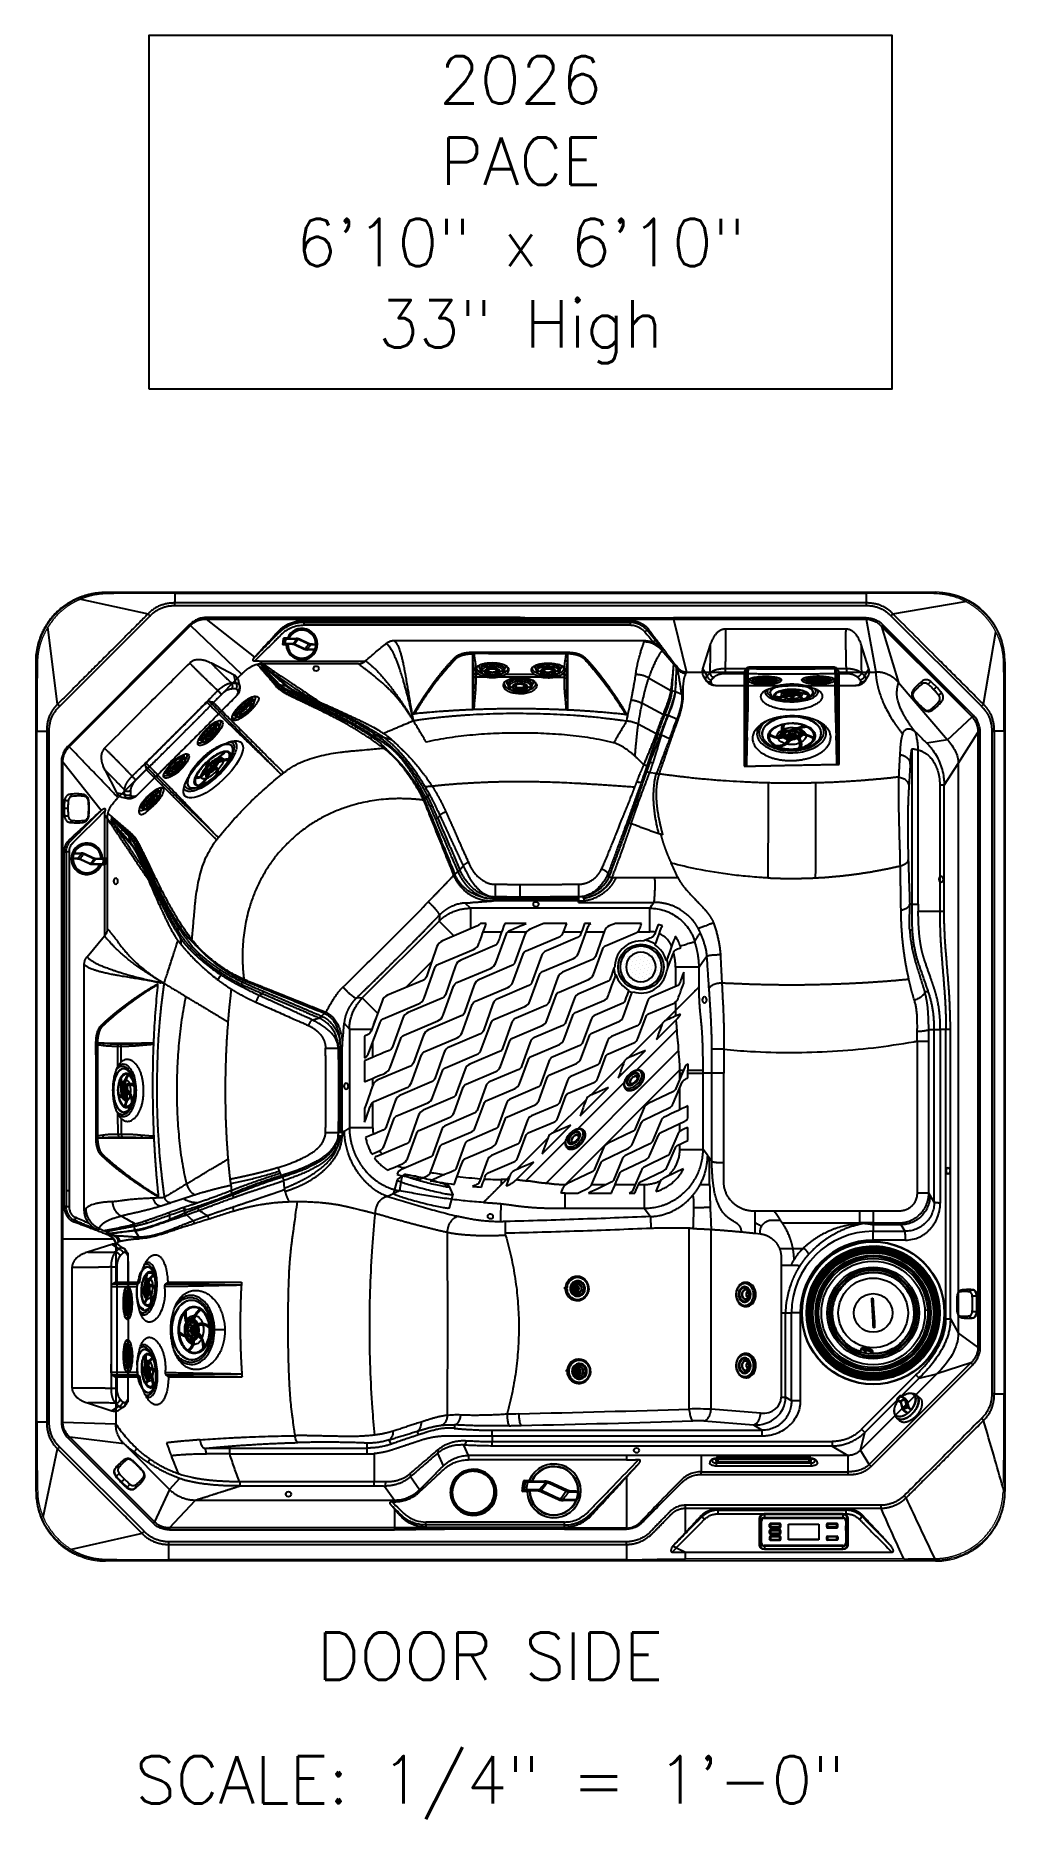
# Model space of a CAD drawing. Header units: inches. Extents: x -1 to 81, y -22 to 129.
import ezdxf
from ezdxf.enums import TextEntityAlignment as Align

# ---------------------------------------------------------------- set-up
doc = ezdxf.new("R2010")
doc.units = ezdxf.units.IN
doc.header["$MEASUREMENT"] = 0
for name, color, linetype in [('1', 4, 'Continuous'), ('BDIM_CYAN', 4, 'Continuous'), ('DIM', 3, 'Continuous')]:
    doc.layers.add(name, color=color, linetype=linetype)
doc.layers.add('GEOMETRY', color=4, linetype='Continuous', lineweight=25)
doc.styles.add('SIMPLEX', font='simplex')
doc.styles.get("Standard").update_dxf_attribs({"font": 'simplex.shx'})

msp = doc.modelspace()

# ---------------------------------------------------------------- texts
at = {"layer": 'DIM', "style": 'SIMPLEX'}
for s, p in [('2026', (40.38, 122.94)), ('PACE', (40.38, 116.09)), ('6\'10" x 6\'10"', (40.38, 109.23)), ('33" High', (40.38, 102.37)), ('DOOR SIDE', (37.8, -10))]:
    msp.add_text(s, height=4, dxfattribs=at).set_placement(p, align=Align.CENTER)
at = {"layer": 'DIM', "color": 3}
msp.add_text('SCALE: 1/4" = 1\'-0"', height=4, dxfattribs=at).set_placement((37.8, -20.43), align=Align.CENTER)

# ---------------------------------------------------------------- blocks, each defined once
blk = doc.blocks.new('*X7')
at = {"color": 0}
for p, q in [((199.27, 335.57), (199.27, 335.57)), ((199.4, 336.23), (199.4, 336.23)), ((199.54, 335.83), (199.54, 335.83)), ((199.67, 336.49), (199.67, 336.49)), ((199.8, 336.1), (199.8, 336.1)), ((199.93, 335.7), (199.93, 335.7)), ((200.07, 336.36), (200.07, 336.36)), ((200.2, 335.96), (200.2, 335.96)), ((200.33, 336.63), (200.33, 336.63)), ((200.33, 335.57), (200.33, 335.57)), ((200.46, 336.23), (200.46, 336.23)), ((200.6, 336.89), (200.6, 336.89)), ((200.6, 335.83), (200.6, 335.83)), ((200.73, 336.49), (200.73, 336.49)), ((200.86, 336.1), (200.86, 336.1)), ((201, 336.76), (201, 336.76)), ((201, 335.7), (201, 335.7)), ((201.13, 336.36), (201.13, 336.36)), ((201.26, 335.96), (201.26, 335.96)), ((201.39, 336.63), (201.39, 336.63)), ((201.39, 335.57), (201.39, 335.57)), ((201.53, 336.23), (201.53, 336.23)), ((201.66, 335.83), (201.66, 335.83)), ((201.79, 336.49), (201.79, 336.49)), ((201.92, 336.1), (201.92, 336.1)), ((202.06, 335.7), (202.06, 335.7)), ((202.19, 336.36), (202.19, 336.36)), ((202.32, 335.96), (202.32, 335.96)), ((202.45, 335.57), (202.45, 335.57)), ((202.59, 336.23), (202.59, 336.23)), ((202.72, 335.83), (202.72, 335.83)), ((199.01, 335.3), (199.01, 335.3)), ((199.01, 334.24), (199.01, 334.24)), ((199.14, 334.9), (199.14, 334.9)), ((199.27, 334.51), (199.27, 334.51)), ((199.4, 335.17), (199.4, 335.17)), ((199.4, 334.11), (199.4, 334.11)), ((199.54, 334.77), (199.54, 334.77)), ((199.67, 335.43), (199.67, 335.43)), ((199.67, 334.37), (199.67, 334.37)), ((199.8, 335.04), (199.8, 335.04)), ((199.8, 333.98), (199.8, 333.98)), ((199.93, 334.64), (199.93, 334.64)), ((200.07, 335.3), (200.07, 335.3)), ((200.07, 334.24), (200.07, 334.24)), ((200.2, 334.9), (200.2, 334.9)), ((200.2, 333.84), (200.2, 333.84)), ((200.33, 334.51), (200.33, 334.51)), ((200.46, 335.17), (200.46, 335.17)), ((200.46, 334.11), (200.46, 334.11)), ((200.6, 334.77), (200.6, 334.77)), ((200.73, 335.43), (200.73, 335.43)), ((200.73, 334.37), (200.73, 334.37)), ((200.86, 335.04), (200.86, 335.04)), ((200.86, 333.98), (200.86, 333.98)), ((201, 334.64), (201, 334.64)), ((201.13, 335.3), (201.13, 335.3)), ((201.13, 334.24), (201.13, 334.24)), ((201.26, 334.9), (201.26, 334.9)), ((201.26, 333.84), (201.26, 333.84)), ((201.39, 334.51), (201.39, 334.51)), ((201.53, 335.17), (201.53, 335.17)), ((201.53, 334.11), (201.53, 334.11)), ((201.66, 334.77), (201.66, 334.77)), ((201.79, 335.43), (201.79, 335.43)), ((201.79, 334.37), (201.79, 334.37)), ((201.92, 335.04), (201.92, 335.04)), ((201.92, 333.98), (201.92, 333.98)), ((202.06, 334.64), (202.06, 334.64)), ((202.19, 335.3), (202.19, 335.3)), ((202.19, 334.24), (202.19, 334.24)), ((202.32, 334.9), (202.32, 334.9)), ((202.32, 333.84), (202.32, 333.84)), ((202.45, 334.51), (202.45, 334.51)), ((202.59, 335.17), (202.59, 335.17)), ((202.59, 334.11), (202.59, 334.11)), ((202.72, 334.77), (202.72, 334.77)), ((202.85, 335.43), (202.85, 335.43)), ((202.85, 334.37), (202.85, 334.37)), ((202.98, 335.04), (202.98, 335.04)), ((199.54, 333.71), (199.54, 333.71)), ((199.67, 333.31), (199.67, 333.31)), ((199.93, 333.58), (199.93, 333.58)), ((200.07, 333.18), (200.07, 333.18)), ((200.33, 333.45), (200.33, 333.45)), ((200.46, 333.05), (200.46, 333.05)), ((200.6, 333.71), (200.6, 333.71)), ((200.73, 333.31), (200.73, 333.31)), ((200.86, 332.91), (200.86, 332.91)), ((201, 333.58), (201, 333.58)), ((201.13, 333.18), (201.13, 333.18)), ((201.39, 333.45), (201.39, 333.45)), ((201.53, 333.05), (201.53, 333.05)), ((201.66, 333.71), (201.66, 333.71)), ((201.79, 333.31), (201.79, 333.31)), ((202.06, 333.58), (202.06, 333.58)), ((202.45, 333.45), (202.45, 333.45))]:
    blk.add_line(p, q, dxfattribs=at)
blk = doc.blocks.new('DRAIN')
at = {"layer": '1', "color": 2}
for radius in [1.75, 1.25]:
    blk.add_circle((0, 0), radius, dxfattribs=at)
at = {"layer": '1', "color": 3, "xscale": 0.8339416050646733, "yscale": 0.8339416050646733, "zscale": 0.8339416050646733}
blk.add_blockref('*X7', (-167.6, -279.29), dxfattribs=at)
blk = doc.blocks.new('wf')
at = {"layer": 'BDIM_CYAN'}
for p, q in [((2.13, 3.31), (-3.31, -2.13)), ((2.14, 3.31), (-3.31, -2.14)), ((-3.3, -2.14), (2.14, 3.3)), ((2.16, 3.28), (-3.28, -2.16)), ((2.2, 3.24), (-3.24, -2.2)), ((-3.24, -2.2), (2.2, 3.24)), ((2.2, 3.24), (-3.24, -2.2)), ((2.28, 3.17), (-3.17, -2.28)), ((-3.08, -2.58), (2.58, 3.08)), ((-3.02, -2.42), (2.42, 3.02)), ((2.2, 3.24), (2.16, 3.28)), ((2.22, 3.29), (2.21, 3.3)), ((2.21, 3.3), (2.23, 3.29)), ((2.22, 3.33), (2.23, 3.32)), ((2.23, 3.32), (2.22, 3.33)), ((2.22, 3.29), (2.23, 3.29)), ((2.42, 3.02), (2.28, 3.17)), ((2.32, 3.34), (2.33, 3.33)), ((2.32, 3.33), (2.33, 3.33)), ((2.33, 3.33), (2.49, 3.16)), ((2.48, 3.2), (2.47, 3.21)), ((2.48, 3.2), (2.47, 3.21)), ((2.58, 3.08), (2.77, 2.88)), ((2.77, 2.88), (-2.88, -2.77)), ((-3.33, -2.33), (-3.34, -2.32)), ((-3.32, -2.23), (-3.33, -2.22)), ((-3.33, -2.22), (-3.32, -2.23)), ((-3.16, -2.49), (-3.33, -2.33)), ((-3.3, -2.21), (-3.29, -2.22)), ((-3.29, -2.22), (-3.3, -2.21)), ((-3.29, -2.23), (-3.29, -2.22)), ((-3.28, -2.16), (-3.24, -2.2)), ((-3.21, -2.47), (-3.2, -2.48)), ((-3.2, -2.48), (-3.21, -2.47)), ((-3.17, -2.28), (-3.02, -2.42)), ((-3.08, -2.58), (-2.88, -2.77))]:
    blk.add_line(p, q, dxfattribs=at)
at = {"layer": 'BDIM_CYAN', "flags": 128}
for points in [[(2.58, 3.08), (2.63, 3.13), (2.67, 3.18), (2.7, 3.24), (2.72, 3.29), (2.73, 3.34), (2.73, 3.39), (2.71, 3.42), (2.69, 3.45), (2.65, 3.46), (2.61, 3.46), (2.56, 3.45), (2.51, 3.43), (2.45, 3.4), (2.39, 3.36), (2.34, 3.32)], [(2.42, 3.02), (2.44, 3.05), (2.46, 3.07), (2.48, 3.1), (2.49, 3.13), (2.49, 3.15), (2.49, 3.17), (2.49, 3.19), (2.48, 3.2)], [(2.97, 3.45), (2.98, 3.44), (3, 3.4), (3.01, 3.35), (3.01, 3.29), (2.99, 3.22), (2.97, 3.16), (2.93, 3.09), (2.89, 3.02), (2.84, 2.95), (2.77, 2.88)], [(-3.32, -2.34), (-3.36, -2.39), (-3.4, -2.45), (-3.43, -2.51), (-3.45, -2.56), (-3.46, -2.61), (-3.46, -2.65), (-3.45, -2.69), (-3.42, -2.71), (-3.39, -2.73), (-3.34, -2.73), (-3.29, -2.72), (-3.24, -2.7), (-3.18, -2.67), (-3.13, -2.63), (-3.08, -2.58)], [(-2.88, -2.77), (-2.95, -2.84), (-3.02, -2.89), (-3.09, -2.93), (-3.16, -2.97), (-3.22, -2.99), (-3.29, -3.01), (-3.35, -3.01), (-3.4, -3), (-3.44, -2.98), (-3.46, -2.97)], [(-3.2, -2.48), (-3.19, -2.49), (-3.17, -2.49), (-3.15, -2.49), (-3.13, -2.49), (-3.1, -2.48), (-3.07, -2.46), (-3.05, -2.44), (-3.02, -2.42)]]:
    blk.add_lwpolyline(points, dxfattribs=at)
at = {"layer": 'BDIM_CYAN'}
for centre, radius, start, end in [((2.43, 3.17), 0.0565, 48.4113, 92.6763), ((-3.17, -2.43), 0.0563, 177.8764, 221.6439)]:
    blk.add_arc(centre, radius, start, end, dxfattribs=at)
for points, knots in [([(2.31, 3.35), (2.3, 3.35), (2.27, 3.37), (2.23, 3.37), (2.2, 3.36), (2.18, 3.35), (2.15, 3.33), (2.14, 3.32), (2.13, 3.31)], [0, 0, 0, 0, 0.23421, 0.483453, 0.61169, 0.740859, 0.870406, 1, 1, 1, 1]), ([(2.13, 3.31), (2.13, 3.31), (2.13, 3.31), (2.14, 3.31), (2.14, 3.31)], [0, 0, 0, 0, 0.349761, 1, 1, 1, 1]), ([(2.22, 3.33), (2.21, 3.33), (2.2, 3.34), (2.18, 3.33), (2.16, 3.32), (2.15, 3.31), (2.14, 3.31)], [0, 0, 0, 0, 0.2796186, 0.5592342, 0.7796155, 1, 1, 1, 1]), ([(2.14, 3.3), (2.15, 3.31), (2.16, 3.32), (2.19, 3.33), (2.21, 3.33), (2.21, 3.33), (2.22, 3.33)], [0, 0, 0, 0, 0.279599, 0.559224, 0.779618, 1, 1, 1, 1]), ([(2.16, 3.28), (2.16, 3.29), (2.15, 3.29), (2.15, 3.3), (2.14, 3.3), (2.14, 3.3), (2.14, 3.3)], [0, 0, 0, 0, 0.270372, 0.562401, 0.789626, 1, 1, 1, 1]), ([(2.16, 3.28), (2.17, 3.29), (2.18, 3.3), (2.19, 3.3), (2.2, 3.31), (2.21, 3.3), (2.21, 3.3)], [0, 0, 0, 0, 0.24999, 0.500001, 0.75001, 1, 1, 1, 1]), ([(2.2, 3.24), (2.21, 3.25), (2.23, 3.27), (2.24, 3.29), (2.24, 3.31), (2.23, 3.32), (2.23, 3.32)], [0, 0, 0, 0, 0.279591, 0.559216, 0.779611, 1, 1, 1, 1]), ([(2.23, 3.32), (2.23, 3.31), (2.23, 3.3), (2.23, 3.28), (2.22, 3.26), (2.21, 3.25), (2.2, 3.24)], [0, 0, 0, 0, 0.279618, 0.559233, 0.779615, 1, 1, 1, 1]), ([(2.23, 3.29), (2.23, 3.29), (2.22, 3.28), (2.22, 3.28), (2.22, 3.27), (2.22, 3.26), (2.21, 3.25), (2.2, 3.25), (2.2, 3.24)], [0, 0, 0, 0, 0.131237, 0.356747, 0.491878, 0.643527, 0.812664, 1, 1, 1, 1]), ([(2.28, 3.17), (2.27, 3.18), (2.25, 3.19), (2.23, 3.21), (2.21, 3.23), (2.21, 3.24), (2.2, 3.24)], [0, 0, 0, 0, 0.270372, 0.562401, 0.789626, 1, 1, 1, 1]), ([(2.2, 3.24), (2.2, 3.24), (2.2, 3.24), (2.2, 3.24), (2.2, 3.24)], [0, 0, 0, 0, 0.808984, 1, 1, 1, 1]), ([(2.21, 3.3), (2.21, 3.3), (2.21, 3.31), (2.21, 3.32), (2.21, 3.32), (2.21, 3.33), (2.22, 3.33)], [0, 0, 0, 0, 0.270498, 0.562368, 0.7895, 1, 1, 1, 1]), ([(2.32, 3.34), (2.31, 3.34), (2.3, 3.36), (2.27, 3.36), (2.24, 3.35), (2.23, 3.34), (2.22, 3.33)], [0, 0, 0, 0, 0.270261, 0.562429, 0.789736, 1, 1, 1, 1]), ([(2.22, 3.29), (2.22, 3.29), (2.22, 3.3), (2.22, 3.3), (2.22, 3.31), (2.22, 3.32), (2.23, 3.32)], [0, 0, 0, 0, 0.2705015, 0.5623673, 0.7894964, 1, 1, 1, 1]), ([(2.23, 3.32), (2.24, 3.33), (2.26, 3.34), (2.29, 3.35), (2.31, 3.34), (2.32, 3.33), (2.33, 3.33)], [0, 0, 0, 0, 0.2702613, 0.5624294, 0.7897364, 1, 1, 1, 1]), ([(2.33, 3.33), (2.33, 3.32), (2.34, 3.31), (2.34, 3.29), (2.34, 3.27), (2.33, 3.24), (2.31, 3.21), (2.29, 3.18), (2.28, 3.17)], [0, 0, 0, 0, 0.1550158, 0.3015242, 0.4395187, 0.5689931, 0.8013846, 1, 1, 1, 1]), ([(2.97, 3.45), (2.96, 3.46), (2.95, 3.47), (2.91, 3.5), (2.86, 3.52), (2.81, 3.54), (2.75, 3.54), (2.69, 3.54), (2.62, 3.52), (2.55, 3.5), (2.49, 3.46), (2.42, 3.42), (2.36, 3.38), (2.33, 3.35), (2.32, 3.33)], [0, 0, 0, 0, 0.0109115, 0.0953064, 0.1774686, 0.2594799, 0.3436572, 0.4323254, 0.527311, 0.6285458, 0.7330605, 0.8369823, 0.9397193, 1, 1, 1, 1]), ([(-3.33, -2.32), (-3.34, -2.33), (-3.37, -2.36), (-3.42, -2.42), (-3.46, -2.48), (-3.5, -2.55), (-3.53, -2.62), (-3.54, -2.69), (-3.54, -2.76), (-3.54, -2.82), (-3.52, -2.87), (-3.49, -2.92), (-3.47, -2.95), (-3.45, -2.96)], [0, 0, 0, 0, 0.055727, 0.158429, 0.262412, 0.368812, 0.478852, 0.578102, 0.671, 0.758141, 0.841458, 0.922642, 1, 1, 1, 1]), ([(-3.31, -2.13), (-3.32, -2.14), (-3.34, -2.16), (-3.36, -2.2), (-3.37, -2.23), (-3.37, -2.26), (-3.36, -2.29), (-3.35, -2.3), (-3.35, -2.31)], [0, 0, 0, 0, 0.17198, 0.389837, 0.520088, 0.665434, 0.825777, 1, 1, 1, 1]), ([(-3.34, -2.32), (-3.34, -2.31), (-3.36, -2.3), (-3.36, -2.27), (-3.35, -2.24), (-3.34, -2.23), (-3.33, -2.22)], [0, 0, 0, 0, 0.270261, 0.562429, 0.789736, 1, 1, 1, 1]), ([(-3.33, -2.33), (-3.33, -2.32), (-3.34, -2.31), (-3.35, -2.28), (-3.34, -2.25), (-3.33, -2.24), (-3.32, -2.23)], [0, 0, 0, 0, 0.270261, 0.562429, 0.789736, 1, 1, 1, 1]), ([(-3.31, -2.14), (-3.31, -2.15), (-3.33, -2.16), (-3.34, -2.19), (-3.34, -2.21), (-3.33, -2.22), (-3.33, -2.22)], [0, 0, 0, 0, 0.2795906, 0.5592155, 0.7796115, 1, 1, 1, 1]), ([(-3.33, -2.22), (-3.33, -2.21), (-3.34, -2.2), (-3.33, -2.18), (-3.32, -2.16), (-3.31, -2.15), (-3.3, -2.14)], [0, 0, 0, 0, 0.279615, 0.559229, 0.779599, 1, 1, 1, 1]), ([(-3.3, -2.21), (-3.3, -2.21), (-3.31, -2.21), (-3.32, -2.21), (-3.32, -2.21), (-3.33, -2.21), (-3.33, -2.22)], [0, 0, 0, 0, 0.2704983, 0.5623681, 0.7894996, 1, 1, 1, 1]), ([(-3.17, -2.28), (-3.18, -2.29), (-3.21, -2.31), (-3.24, -2.33), (-3.27, -2.34), (-3.29, -2.34), (-3.31, -2.34), (-3.32, -2.33), (-3.33, -2.33)], [0, 0, 0, 0, 0.198615, 0.431007, 0.560481, 0.698476, 0.844984, 1, 1, 1, 1]), ([(-3.32, -2.23), (-3.32, -2.23), (-3.31, -2.24), (-3.28, -2.23), (-3.26, -2.22), (-3.25, -2.21), (-3.24, -2.2)], [0, 0, 0, 0, 0.279607, 0.55922, 0.779595, 1, 1, 1, 1]), ([(-3.24, -2.2), (-3.25, -2.21), (-3.27, -2.22), (-3.29, -2.23), (-3.31, -2.23), (-3.31, -2.23), (-3.32, -2.23)], [0, 0, 0, 0, 0.279619, 0.559235, 0.779616, 1, 1, 1, 1]), ([(-3.29, -2.22), (-3.29, -2.22), (-3.3, -2.22), (-3.3, -2.22), (-3.31, -2.22), (-3.32, -2.22), (-3.32, -2.23)], [0, 0, 0, 0, 0.270502, 0.562367, 0.789496, 1, 1, 1, 1]), ([(-3.31, -2.13), (-3.31, -2.13), (-3.31, -2.13), (-3.31, -2.14), (-3.31, -2.14)], [0, 0, 0, 0, 0.349703, 1, 1, 1, 1]), ([(-3.3, -2.21), (-3.3, -2.21), (-3.31, -2.2), (-3.3, -2.19), (-3.3, -2.18), (-3.29, -2.17), (-3.28, -2.16)], [0, 0, 0, 0, 0.249993, 0.499971, 0.749966, 1, 1, 1, 1]), ([(-3.28, -2.16), (-3.29, -2.16), (-3.29, -2.15), (-3.3, -2.15), (-3.3, -2.14), (-3.3, -2.14), (-3.3, -2.14)], [0, 0, 0, 0, 0.270372, 0.562401, 0.789626, 1, 1, 1, 1]), ([(-3.24, -2.2), (-3.25, -2.2), (-3.26, -2.21), (-3.27, -2.22), (-3.28, -2.23), (-3.29, -2.23), (-3.29, -2.23)], [0, 0, 0, 0, 0.233948, 0.479822, 0.734764, 1, 1, 1, 1]), ([(-3.17, -2.28), (-3.18, -2.27), (-3.19, -2.25), (-3.21, -2.23), (-3.23, -2.21), (-3.24, -2.21), (-3.24, -2.2)], [0, 0, 0, 0, 0.270372, 0.562401, 0.789626, 1, 1, 1, 1]), ([(-3.24, -2.2), (-3.24, -2.2), (-3.24, -2.2), (-3.24, -2.2), (-3.24, -2.2)], [0, 0, 0, 0, 0.350671, 1, 1, 1, 1])]:
    blk.add_open_spline(points, degree=3, knots=knots, dxfattribs=at)
blk = doc.blocks.new('sp1')
at = {"layer": 'BDIM_CYAN'}
for p, q in [((-37.75, 32.67), (-37.77, 32.66)), ((-37.39, 32.71), (-37.75, 32.67)), ((-37.27, 32.72), (-37.39, 32.71)), ((-37.34, 32.71), (-37.39, 32.71)), ((-37.21, 32.72), (-37.34, 32.71)), ((-37.27, 32.72), (-37.21, 32.72)), ((-36.86, 32.68), (-36.8, 32.68)), ((-36.8, 32.68), (-36.8, 32.68)), ((-36.47, 32.15), (-36.53, 32.15)), ((-37.75, 30.33), (-37.39, 30.29)), ((-37.4, 30.29), (-37.34, 30.28)), ((-37.34, 30.29), (-37.21, 30.28)), ((-37.27, 30.28), (-37.21, 30.28)), ((-36.86, 30.32), (-36.8, 30.32)), ((-36.8, 30.32), (-36.79, 30.32)), ((-36.53, 30.85), (-36.47, 30.85))]:
    blk.add_line(p, q, dxfattribs=at)
for points, knots in [([(-38.18, 32.14), (-38.19, 32), (-38.21, 31.71), (-38.21, 31.29), (-38.19, 31), (-38.18, 30.86)], [0, 0, 0, 0, 0.333326, 0.666674, 1, 1, 1, 1]), ([(-38.16, 32.13), (-38.17, 32.02), (-38.18, 31.78), (-38.19, 31.36), (-38.17, 31.05), (-38.16, 30.87)], [0, 0, 0, 0, 0.280017, 0.560061, 1, 1, 1, 1]), ([(-37.78, 32.66), (-37.8, 32.66), (-37.85, 32.65), (-37.92, 32.61), (-37.99, 32.56), (-38.05, 32.5), (-38.1, 32.42), (-38.14, 32.34), (-38.17, 32.24), (-38.18, 32.17), (-38.18, 32.14)], [0, 0, 0, 0, 0.083013, 0.207625, 0.333493, 0.461631, 0.592767, 0.725519, 0.860732, 1, 1, 1, 1]), ([(-38.16, 32.13), (-38.17, 32.14), (-38.18, 32.14), (-38.18, 32.14), (-38.18, 32.14), (-38.18, 32.14)], [0, 0, 0, 0, 0.450423, 0.972649, 1, 1, 1, 1]), ([(-37.92, 32.51), (-37.95, 32.51), (-37.99, 32.49), (-38.05, 32.44), (-38.11, 32.36), (-38.15, 32.26), (-38.16, 32.18), (-38.16, 32.13)], [0, 0, 0, 0, 0.186661, 0.373374, 0.560001, 0.780011, 1, 1, 1, 1]), ([(-37.92, 32.51), (-37.92, 32.52), (-37.92, 32.54), (-37.91, 32.57), (-37.89, 32.6), (-37.85, 32.64), (-37.8, 32.66), (-37.76, 32.67), (-37.75, 32.67)], [0, 0, 0, 0, 0.097802, 0.211211, 0.347734, 0.509851, 0.893957, 1, 1, 1, 1]), ([(-37.52, 32.55), (-37.6, 32.55), (-37.73, 32.54), (-37.87, 32.52), (-37.92, 32.51)], [0, 0, 0, 0, 0.559986, 1, 1, 1, 1]), ([(-37.52, 32.55), (-37.52, 32.56), (-37.52, 32.58), (-37.51, 32.61), (-37.48, 32.64), (-37.44, 32.67), (-37.36, 32.7), (-37.3, 32.71), (-37.27, 32.72)], [0, 0, 0, 0, 0.075049, 0.162076, 0.266841, 0.391246, 0.685996, 1, 1, 1, 1]), ([(-37.12, 32.51), (-37.2, 32.52), (-37.33, 32.54), (-37.47, 32.55), (-37.52, 32.55)], [0, 0, 0, 0, 0.559986, 1, 1, 1, 1]), ([(-36.8, 32.68), (-36.87, 32.69), (-37.01, 32.71), (-37.14, 32.72), (-37.21, 32.72)], [0, 0, 0, 0, 0.499999, 1, 1, 1, 1]), ([(-37.12, 32.51), (-37.12, 32.52), (-37.12, 32.54), (-37.1, 32.57), (-37.08, 32.6), (-37.03, 32.64), (-36.95, 32.67), (-36.89, 32.68), (-36.86, 32.68)], [0, 0, 0, 0, 0.075049, 0.162076, 0.266843, 0.391249, 0.686, 1, 1, 1, 1]), ([(-36.89, 32.13), (-36.89, 32.17), (-36.9, 32.24), (-36.93, 32.34), (-36.98, 32.42), (-37.05, 32.49), (-37.1, 32.5), (-37.12, 32.51)], [0, 0, 0, 0, 0.186845, 0.373701, 0.560409, 0.780222, 1, 1, 1, 1]), ([(-36.53, 32.15), (-36.56, 32.15), (-36.63, 32.15), (-36.72, 32.15), (-36.79, 32.14), (-36.83, 32.14), (-36.86, 32.14), (-36.88, 32.13), (-36.89, 32.13)], [0, 0, 0, 0, 0.313967, 0.608721, 0.73314, 0.837921, 0.924957, 1, 1, 1, 1]), ([(-36.89, 30.87), (-36.88, 30.98), (-36.87, 31.22), (-36.86, 31.64), (-36.88, 31.95), (-36.89, 32.13)], [0, 0, 0, 0, 0.280017, 0.560061, 1, 1, 1, 1]), ([(-36.53, 32.15), (-36.53, 32.19), (-36.54, 32.25), (-36.56, 32.35), (-36.59, 32.43), (-36.63, 32.51), (-36.68, 32.58), (-36.74, 32.63), (-36.79, 32.66), (-36.84, 32.67), (-36.86, 32.68)], [0, 0, 0, 0, 0.1256137, 0.2499214, 0.3743223, 0.5002239, 0.6260081, 0.7502961, 0.8744951, 1, 1, 1, 1]), ([(-36.47, 32.15), (-36.47, 32.19), (-36.48, 32.25), (-36.5, 32.35), (-36.53, 32.43), (-36.57, 32.51), (-36.62, 32.58), (-36.68, 32.63), (-36.74, 32.67), (-36.78, 32.68), (-36.8, 32.68)], [0, 0, 0, 0, 0.125114, 0.25021, 0.375201, 0.5, 0.624799, 0.74979, 0.874886, 1, 1, 1, 1]), ([(-36.53, 30.85), (-36.52, 30.99), (-36.5, 31.28), (-36.5, 31.72), (-36.52, 32.01), (-36.53, 32.15)], [0, 0, 0, 0, 0.333331, 0.666669, 1, 1, 1, 1]), ([(-36.47, 30.85), (-36.46, 30.99), (-36.44, 31.28), (-36.44, 31.72), (-36.46, 32.01), (-36.47, 32.15)], [0, 0, 0, 0, 0.333338, 0.666662, 1, 1, 1, 1]), ([(-38.16, 30.87), (-38.17, 30.87), (-38.18, 30.86), (-38.19, 30.86), (-38.18, 30.86), (-38.18, 30.86)], [0, 0, 0, 0, 0.4503953, 0.9725899, 1, 1, 1, 1]), ([(-38.18, 30.86), (-38.18, 30.82), (-38.17, 30.75), (-38.14, 30.66), (-38.11, 30.59), (-38.08, 30.54), (-38.04, 30.49), (-37.98, 30.43), (-37.91, 30.38), (-37.83, 30.35), (-37.78, 30.34), (-37.75, 30.33)], [0, 0, 0, 0, 0.158489, 0.286275, 0.383532, 0.451451, 0.532402, 0.646978, 0.80095, 0.894672, 1, 1, 1, 1]), ([(-38.16, 30.87), (-38.16, 30.83), (-38.15, 30.76), (-38.12, 30.66), (-38.07, 30.58), (-38, 30.51), (-37.95, 30.5), (-37.93, 30.49)], [0, 0, 0, 0, 0.186845, 0.373701, 0.560409, 0.780222, 1, 1, 1, 1]), ([(-37.93, 30.49), (-37.85, 30.48), (-37.72, 30.46), (-37.58, 30.45), (-37.53, 30.45)], [0, 0, 0, 0, 0.559986, 1, 1, 1, 1]), ([(-37.93, 30.49), (-37.93, 30.48), (-37.93, 30.46), (-37.91, 30.43), (-37.89, 30.4), (-37.85, 30.36), (-37.8, 30.34), (-37.76, 30.33), (-37.75, 30.33)], [0, 0, 0, 0, 0.097709, 0.211012, 0.347409, 0.509375, 0.893119, 1, 1, 1, 1]), ([(-37.53, 30.45), (-37.45, 30.45), (-37.32, 30.46), (-37.18, 30.48), (-37.13, 30.49)], [0, 0, 0, 0, 0.559986, 1, 1, 1, 1]), ([(-37.53, 30.45), (-37.53, 30.44), (-37.52, 30.42), (-37.51, 30.39), (-37.48, 30.36), (-37.44, 30.33), (-37.37, 30.3), (-37.3, 30.29), (-37.27, 30.28)], [0, 0, 0, 0, 0.075048, 0.162077, 0.266843, 0.39125, 0.686, 1, 1, 1, 1]), ([(-37.21, 30.28), (-37.14, 30.28), (-37.01, 30.29), (-36.87, 30.31), (-36.8, 30.32)], [0, 0, 0, 0, 0.500001, 1, 1, 1, 1]), ([(-37.13, 30.49), (-37.1, 30.49), (-37.06, 30.51), (-37, 30.56), (-36.94, 30.64), (-36.9, 30.74), (-36.89, 30.82), (-36.89, 30.87)], [0, 0, 0, 0, 0.186661, 0.373374, 0.560001, 0.780011, 1, 1, 1, 1]), ([(-37.13, 30.49), (-37.12, 30.48), (-37.12, 30.46), (-37.1, 30.43), (-37.08, 30.4), (-37.03, 30.36), (-36.95, 30.33), (-36.89, 30.32), (-36.86, 30.32)], [0, 0, 0, 0, 0.075048, 0.162077, 0.266845, 0.391253, 0.686004, 1, 1, 1, 1]), ([(-36.89, 30.87), (-36.88, 30.86), (-36.86, 30.86), (-36.83, 30.86), (-36.79, 30.86), (-36.72, 30.85), (-36.63, 30.85), (-36.56, 30.85), (-36.53, 30.85)], [0, 0, 0, 0, 0.0750432, 0.1620793, 0.26686, 0.391279, 0.6860331, 1, 1, 1, 1]), ([(-36.86, 30.32), (-36.84, 30.33), (-36.8, 30.34), (-36.74, 30.37), (-36.68, 30.42), (-36.63, 30.49), (-36.59, 30.57), (-36.56, 30.65), (-36.54, 30.75), (-36.53, 30.81), (-36.53, 30.85)], [0, 0, 0, 0, 0.1255049, 0.2497039, 0.3739919, 0.4997761, 0.6256777, 0.7500786, 0.8743863, 1, 1, 1, 1]), ([(-36.79, 30.32), (-36.77, 30.33), (-36.73, 30.34), (-36.67, 30.38), (-36.62, 30.43), (-36.57, 30.49), (-36.53, 30.57), (-36.5, 30.66), (-36.48, 30.75), (-36.47, 30.81), (-36.47, 30.85)], [0, 0, 0, 0, 0.125112, 0.250206, 0.375182, 0.499972, 0.624783, 0.749783, 0.874883, 1, 1, 1, 1])]:
    blk.add_open_spline(points, degree=3, knots=knots, dxfattribs=at)
for points in [[(-36.86, 32.68), (-36.93, 32.69), (-37.06, 32.71), (-37.2, 32.71), (-37.27, 32.72)], [(-37.68, 30.32), (-37.61, 30.31), (-37.48, 30.29), (-37.34, 30.29), (-37.27, 30.28)], [(-37.27, 30.28), (-37.2, 30.29), (-37.06, 30.29), (-36.93, 30.31), (-36.86, 30.32)]]:
    blk.add_open_spline(points, degree=3, dxfattribs=at)
blk = doc.blocks.new('sp2')
at = {"layer": 'BDIM_CYAN'}
for p, q in [((-52.87, 89.12), (-52.87, 89.13)), ((-52.34, 89.56), (-52.34, 89.57)), ((-51.69, 89.59), (-51.69, 89.6)), ((-51.04, 89.56), (-51.04, 89.57)), ((-50.51, 89.12), (-50.51, 89.13)), ((-52.9, 88.27), (-52.9, 88.26)), ((-52.9, 88.26), (-52.87, 87.99)), ((-50.52, 87.99), (-50.49, 88.26)), ((-50.49, 88.26), (-50.49, 88.27))]:
    blk.add_line(p, q, dxfattribs=at)
for points, knots in [([(-52.87, 89.12), (-52.88, 89), (-52.91, 88.76), (-52.91, 88.47), (-52.9, 88.3), (-52.89, 88.26)], [0, 0, 0, 0, 0.421839, 0.843685, 1, 1, 1, 1]), ([(-52.34, 89.56), (-52.38, 89.56), (-52.44, 89.55), (-52.54, 89.52), (-52.62, 89.48), (-52.7, 89.42), (-52.77, 89.36), (-52.82, 89.29), (-52.85, 89.21), (-52.87, 89.15), (-52.87, 89.12)], [0, 0, 0, 0, 0.125505, 0.249704, 0.373992, 0.499776, 0.625678, 0.750079, 0.874386, 1, 1, 1, 1]), ([(-52.7, 88.93), (-52.71, 88.93), (-52.74, 88.93), (-52.77, 88.95), (-52.79, 88.97), (-52.83, 89), (-52.86, 89.06), (-52.87, 89.1), (-52.87, 89.12)], [0, 0, 0, 0, 0.0750432, 0.1620793, 0.26686, 0.391279, 0.6860331, 1, 1, 1, 1]), ([(-52.7, 88.93), (-52.71, 88.83), (-52.74, 88.63), (-52.74, 88.28), (-52.72, 88.02), (-52.7, 87.87)], [0, 0, 0, 0, 0.280017, 0.560061, 1, 1, 1, 1]), ([(-52.33, 89.24), (-52.36, 89.24), (-52.43, 89.23), (-52.53, 89.18), (-52.61, 89.12), (-52.68, 89.03), (-52.7, 88.96), (-52.7, 88.93)], [0, 0, 0, 0, 0.186661, 0.373374, 0.560001, 0.780011, 1, 1, 1, 1]), ([(-52.33, 89.24), (-52.33, 89.25), (-52.33, 89.27), (-52.33, 89.31), (-52.34, 89.35), (-52.34, 89.41), (-52.34, 89.49), (-52.34, 89.54), (-52.34, 89.56)], [0, 0, 0, 0, 0.075048, 0.162077, 0.266845, 0.391253, 0.686004, 1, 1, 1, 1]), ([(-51.69, 89.27), (-51.81, 89.27), (-52.02, 89.27), (-52.23, 89.25), (-52.33, 89.24)], [0, 0, 0, 0, 0.559986, 1, 1, 1, 1]), ([(-51.69, 89.27), (-51.69, 89.28), (-51.69, 89.3), (-51.69, 89.34), (-51.69, 89.38), (-51.69, 89.44), (-51.69, 89.52), (-51.69, 89.57), (-51.69, 89.59)], [0, 0, 0, 0, 0.075048, 0.162077, 0.266843, 0.39125, 0.686, 1, 1, 1, 1]), ([(-51.06, 89.24), (-51.18, 89.25), (-51.39, 89.27), (-51.6, 89.27), (-51.69, 89.27)], [0, 0, 0, 0, 0.559986, 1, 1, 1, 1]), ([(-51.06, 89.24), (-51.06, 89.25), (-51.05, 89.27), (-51.05, 89.31), (-51.05, 89.35), (-51.04, 89.41), (-51.04, 89.49), (-51.04, 89.54), (-51.04, 89.56)], [0, 0, 0, 0, 0.075049, 0.162076, 0.266841, 0.391246, 0.685996, 1, 1, 1, 1]), ([(-50.68, 88.93), (-50.69, 88.96), (-50.7, 89.02), (-50.75, 89.1), (-50.83, 89.17), (-50.93, 89.22), (-51.02, 89.24), (-51.06, 89.24)], [0, 0, 0, 0, 0.186845, 0.373701, 0.560409, 0.780222, 1, 1, 1, 1]), ([(-50.51, 89.12), (-50.52, 89.15), (-50.53, 89.21), (-50.57, 89.28), (-50.62, 89.36), (-50.68, 89.42), (-50.76, 89.48), (-50.85, 89.52), (-50.94, 89.55), (-51.01, 89.56), (-51.04, 89.56)], [0, 0, 0, 0, 0.125614, 0.249921, 0.374322, 0.500224, 0.626008, 0.750296, 0.874495, 1, 1, 1, 1]), ([(-50.68, 88.93), (-50.67, 88.93), (-50.65, 88.93), (-50.62, 88.95), (-50.59, 88.96), (-50.55, 89), (-50.52, 89.05), (-50.52, 89.1), (-50.51, 89.12)], [0, 0, 0, 0, 0.075054, 0.162074, 0.266825, 0.391217, 0.685963, 1, 1, 1, 1]), ([(-50.68, 87.86), (-50.67, 87.96), (-50.65, 88.16), (-50.64, 88.52), (-50.66, 88.77), (-50.68, 88.93)], [0, 0, 0, 0, 0.280017, 0.560061, 1, 1, 1, 1]), ([(-50.51, 88.03), (-50.5, 88.15), (-50.47, 88.39), (-50.47, 88.76), (-50.5, 89), (-50.51, 89.12)], [0, 0, 0, 0, 0.333331, 0.666669, 1, 1, 1, 1]), ([(-52.87, 88.03), (-52.87, 88.01), (-52.86, 87.96), (-52.83, 87.92), (-52.79, 87.89), (-52.77, 87.87), (-52.74, 87.86), (-52.71, 87.87), (-52.7, 87.87)], [0, 0, 0, 0, 0.313967, 0.608721, 0.73314, 0.837921, 0.924957, 1, 1, 1, 1]), ([(-52.87, 87.99), (-52.86, 87.96), (-52.85, 87.91), (-52.82, 87.83), (-52.77, 87.75), (-52.71, 87.68), (-52.64, 87.61), (-52.55, 87.56), (-52.45, 87.52), (-52.37, 87.51), (-52.34, 87.5)], [0, 0, 0, 0, 0.106729, 0.218561, 0.335655, 0.458855, 0.588158, 0.721004, 0.857855, 1, 1, 1, 1]), ([(-52.7, 87.87), (-52.7, 87.84), (-52.68, 87.78), (-52.63, 87.7), (-52.55, 87.63), (-52.45, 87.57), (-52.37, 87.56), (-52.33, 87.55)], [0, 0, 0, 0, 0.1868454, 0.373701, 0.5604087, 0.7802215, 1, 1, 1, 1]), ([(-52.33, 87.55), (-52.33, 87.54), (-52.33, 87.52), (-52.33, 87.51), (-52.34, 87.5), (-52.34, 87.5), (-52.34, 87.5)], [0, 0, 0, 0, 0.232419, 0.501936, 0.826388, 1, 1, 1, 1]), ([(-52.34, 87.5), (-52.23, 87.49), (-52.02, 87.48), (-51.8, 87.47), (-51.69, 87.47)], [0, 0, 0, 0, 0.500007, 1, 1, 1, 1]), ([(-52.33, 87.55), (-52.21, 87.54), (-52, 87.52), (-51.79, 87.52), (-51.69, 87.52)], [0, 0, 0, 0, 0.559986, 1, 1, 1, 1]), ([(-51.69, 87.52), (-51.57, 87.52), (-51.36, 87.52), (-51.15, 87.54), (-51.06, 87.55)], [0, 0, 0, 0, 0.559986, 1, 1, 1, 1]), ([(-51.69, 87.52), (-51.69, 87.51), (-51.69, 87.49), (-51.69, 87.48), (-51.69, 87.47), (-51.69, 87.47), (-51.69, 87.47)], [0, 0, 0, 0, 0.229366, 0.495339, 0.815522, 1, 1, 1, 1]), ([(-51.69, 87.47), (-51.58, 87.47), (-51.37, 87.48), (-51.15, 87.49), (-51.05, 87.5)], [0, 0, 0, 0, 0.499993, 1, 1, 1, 1]), ([(-51.06, 87.55), (-51.02, 87.55), (-50.95, 87.56), (-50.86, 87.61), (-50.77, 87.67), (-50.71, 87.76), (-50.69, 87.83), (-50.68, 87.86)], [0, 0, 0, 0, 0.186661, 0.373374, 0.560001, 0.780011, 1, 1, 1, 1]), ([(-51.06, 87.55), (-51.06, 87.54), (-51.05, 87.52), (-51.05, 87.51), (-51.05, 87.5), (-51.05, 87.5), (-51.05, 87.5)], [0, 0, 0, 0, 0.232461, 0.502017, 0.826512, 1, 1, 1, 1]), ([(-51.05, 87.5), (-51.01, 87.51), (-50.94, 87.52), (-50.85, 87.55), (-50.79, 87.59), (-50.74, 87.62), (-50.68, 87.67), (-50.62, 87.74), (-50.57, 87.83), (-50.53, 87.92), (-50.52, 87.96), (-50.52, 87.99)], [0, 0, 0, 0, 0.149635, 0.269025, 0.35887, 0.426914, 0.519495, 0.644449, 0.80339, 0.896799, 1, 1, 1, 1]), ([(-50.68, 87.86), (-50.67, 87.86), (-50.65, 87.86), (-50.62, 87.87), (-50.59, 87.89), (-50.55, 87.92), (-50.52, 87.96), (-50.52, 88.01), (-50.51, 88.03)], [0, 0, 0, 0, 0.075054, 0.162074, 0.266824, 0.391217, 0.685963, 1, 1, 1, 1])]:
    blk.add_open_spline(points, degree=3, knots=knots, dxfattribs=at)
for points in [[(-51.69, 89.59), (-51.8, 89.59), (-52.02, 89.59), (-52.24, 89.57), (-52.34, 89.56)], [(-51.04, 89.56), (-51.15, 89.57), (-51.36, 89.59), (-51.58, 89.59), (-51.69, 89.59)]]:
    blk.add_open_spline(points, degree=3, dxfattribs=at)
blk = doc.blocks.new('sp3')
at = {"layer": 'BDIM_CYAN'}
for p, q in [((-101.77, 89.12), (-101.77, 89.14)), ((-101.24, 89.57), (-101.24, 89.58)), ((-100.59, 89.6), (-100.59, 89.61)), ((-99.94, 89.56), (-99.94, 89.58)), ((-99.41, 89.12), (-99.41, 89.14)), ((-101.8, 88.28), (-101.8, 88.26)), ((-101.8, 88.26), (-101.77, 87.99)), ((-99.42, 87.99), (-99.39, 88.26)), ((-99.39, 88.26), (-99.39, 88.28))]:
    blk.add_line(p, q, dxfattribs=at)
for points, knots in [([(-101.77, 89.12), (-101.78, 89), (-101.81, 88.76), (-101.81, 88.47), (-101.8, 88.31), (-101.79, 88.26)], [0, 0, 0, 0, 0.4218388, 0.8436848, 1, 1, 1, 1]), ([(-101.24, 89.57), (-101.28, 89.56), (-101.34, 89.55), (-101.44, 89.52), (-101.52, 89.48), (-101.6, 89.42), (-101.67, 89.36), (-101.72, 89.29), (-101.75, 89.21), (-101.77, 89.15), (-101.77, 89.12)], [0, 0, 0, 0, 0.125505, 0.249704, 0.373992, 0.499776, 0.625678, 0.750079, 0.874386, 1, 1, 1, 1]), ([(-101.6, 88.93), (-101.61, 88.93), (-101.64, 88.93), (-101.67, 88.95), (-101.69, 88.97), (-101.73, 89), (-101.76, 89.06), (-101.77, 89.1), (-101.77, 89.12)], [0, 0, 0, 0, 0.0750432, 0.1620793, 0.26686, 0.391279, 0.6860331, 1, 1, 1, 1]), ([(-101.6, 88.93), (-101.61, 88.83), (-101.64, 88.63), (-101.64, 88.28), (-101.62, 88.02), (-101.6, 87.87)], [0, 0, 0, 0, 0.280017, 0.560061, 1, 1, 1, 1]), ([(-101.23, 89.25), (-101.26, 89.24), (-101.33, 89.23), (-101.43, 89.19), (-101.51, 89.12), (-101.58, 89.03), (-101.6, 88.96), (-101.6, 88.93)], [0, 0, 0, 0, 0.186661, 0.373374, 0.560001, 0.780011, 1, 1, 1, 1]), ([(-101.23, 89.25), (-101.23, 89.25), (-101.23, 89.27), (-101.23, 89.31), (-101.24, 89.35), (-101.24, 89.41), (-101.24, 89.49), (-101.24, 89.54), (-101.24, 89.57)], [0, 0, 0, 0, 0.075048, 0.162077, 0.266845, 0.391253, 0.686004, 1, 1, 1, 1]), ([(-100.59, 89.27), (-100.71, 89.27), (-100.92, 89.27), (-101.13, 89.25), (-101.23, 89.25)], [0, 0, 0, 0, 0.559986, 1, 1, 1, 1]), ([(-100.59, 89.27), (-100.59, 89.28), (-100.59, 89.3), (-100.59, 89.34), (-100.59, 89.38), (-100.59, 89.44), (-100.59, 89.52), (-100.59, 89.57), (-100.59, 89.6)], [0, 0, 0, 0, 0.075048, 0.162077, 0.266843, 0.39125, 0.686, 1, 1, 1, 1]), ([(-99.96, 89.25), (-100.08, 89.25), (-100.29, 89.27), (-100.5, 89.27), (-100.59, 89.27)], [0, 0, 0, 0, 0.559986, 1, 1, 1, 1]), ([(-99.96, 89.25), (-99.96, 89.25), (-99.95, 89.27), (-99.95, 89.31), (-99.95, 89.35), (-99.94, 89.41), (-99.94, 89.49), (-99.94, 89.54), (-99.94, 89.56)], [0, 0, 0, 0, 0.075049, 0.162076, 0.266841, 0.391246, 0.685996, 1, 1, 1, 1]), ([(-99.58, 88.93), (-99.59, 88.96), (-99.6, 89.02), (-99.65, 89.1), (-99.73, 89.17), (-99.83, 89.22), (-99.92, 89.24), (-99.96, 89.25)], [0, 0, 0, 0, 0.186845, 0.373701, 0.560409, 0.780222, 1, 1, 1, 1]), ([(-99.41, 89.12), (-99.42, 89.15), (-99.43, 89.21), (-99.47, 89.29), (-99.52, 89.36), (-99.58, 89.42), (-99.66, 89.48), (-99.75, 89.52), (-99.84, 89.55), (-99.91, 89.56), (-99.94, 89.56)], [0, 0, 0, 0, 0.125614, 0.249921, 0.374322, 0.500224, 0.626008, 0.750296, 0.874495, 1, 1, 1, 1]), ([(-99.58, 88.93), (-99.57, 88.93), (-99.55, 88.93), (-99.52, 88.95), (-99.49, 88.97), (-99.45, 89), (-99.42, 89.06), (-99.42, 89.1), (-99.41, 89.12)], [0, 0, 0, 0, 0.075054, 0.162074, 0.266825, 0.391217, 0.685963, 1, 1, 1, 1]), ([(-99.58, 87.87), (-99.57, 87.97), (-99.55, 88.16), (-99.54, 88.52), (-99.56, 88.77), (-99.58, 88.93)], [0, 0, 0, 0, 0.280017, 0.560061, 1, 1, 1, 1]), ([(-99.41, 88.03), (-99.4, 88.15), (-99.37, 88.39), (-99.37, 88.76), (-99.4, 89), (-99.41, 89.12)], [0, 0, 0, 0, 0.333331, 0.666669, 1, 1, 1, 1]), ([(-101.77, 88.03), (-101.77, 88.01), (-101.76, 87.97), (-101.73, 87.92), (-101.69, 87.89), (-101.67, 87.87), (-101.64, 87.87), (-101.61, 87.87), (-101.6, 87.87)], [0, 0, 0, 0, 0.313967, 0.608721, 0.73314, 0.837921, 0.924957, 1, 1, 1, 1]), ([(-101.77, 87.99), (-101.76, 87.97), (-101.75, 87.91), (-101.72, 87.83), (-101.67, 87.75), (-101.61, 87.68), (-101.54, 87.61), (-101.45, 87.56), (-101.35, 87.52), (-101.27, 87.51), (-101.24, 87.51)], [0, 0, 0, 0, 0.106729, 0.218561, 0.335655, 0.458855, 0.588158, 0.721004, 0.857855, 1, 1, 1, 1]), ([(-101.6, 87.87), (-101.6, 87.84), (-101.58, 87.78), (-101.53, 87.7), (-101.45, 87.63), (-101.35, 87.57), (-101.27, 87.56), (-101.23, 87.55)], [0, 0, 0, 0, 0.1868454, 0.373701, 0.5604087, 0.7802215, 1, 1, 1, 1]), ([(-101.23, 87.55), (-101.23, 87.54), (-101.23, 87.53), (-101.23, 87.51), (-101.24, 87.5), (-101.24, 87.51), (-101.24, 87.51)], [0, 0, 0, 0, 0.232419, 0.501936, 0.826388, 1, 1, 1, 1]), ([(-101.24, 87.51), (-101.13, 87.5), (-100.92, 87.48), (-100.7, 87.48), (-100.59, 87.48)], [0, 0, 0, 0, 0.500007, 1, 1, 1, 1]), ([(-101.23, 87.55), (-101.11, 87.54), (-100.9, 87.52), (-100.69, 87.52), (-100.59, 87.52)], [0, 0, 0, 0, 0.559986, 1, 1, 1, 1]), ([(-100.59, 87.52), (-100.47, 87.52), (-100.26, 87.52), (-100.05, 87.54), (-99.96, 87.55)], [0, 0, 0, 0, 0.559986, 1, 1, 1, 1]), ([(-100.59, 87.52), (-100.59, 87.51), (-100.59, 87.5), (-100.59, 87.48), (-100.59, 87.47), (-100.59, 87.48), (-100.59, 87.48)], [0, 0, 0, 0, 0.229366, 0.495339, 0.815522, 1, 1, 1, 1]), ([(-100.59, 87.48), (-100.48, 87.48), (-100.27, 87.48), (-100.05, 87.5), (-99.95, 87.5)], [0, 0, 0, 0, 0.499993, 1, 1, 1, 1]), ([(-99.96, 87.55), (-99.92, 87.56), (-99.85, 87.57), (-99.76, 87.61), (-99.67, 87.67), (-99.61, 87.76), (-99.59, 87.83), (-99.58, 87.87)], [0, 0, 0, 0, 0.186661, 0.373374, 0.560001, 0.780011, 1, 1, 1, 1]), ([(-99.96, 87.55), (-99.96, 87.54), (-99.95, 87.53), (-99.95, 87.51), (-99.95, 87.5), (-99.95, 87.51), (-99.95, 87.51)], [0, 0, 0, 0, 0.232461, 0.502017, 0.826512, 1, 1, 1, 1]), ([(-99.95, 87.5), (-99.91, 87.51), (-99.84, 87.52), (-99.75, 87.55), (-99.69, 87.59), (-99.64, 87.62), (-99.58, 87.67), (-99.52, 87.75), (-99.47, 87.83), (-99.43, 87.92), (-99.42, 87.97), (-99.42, 87.99)], [0, 0, 0, 0, 0.149635, 0.269025, 0.35887, 0.426914, 0.519495, 0.644449, 0.80339, 0.896799, 1, 1, 1, 1]), ([(-99.58, 87.87), (-99.57, 87.87), (-99.55, 87.87), (-99.52, 87.87), (-99.49, 87.89), (-99.45, 87.92), (-99.42, 87.96), (-99.42, 88.01), (-99.41, 88.03)], [0, 0, 0, 0, 0.075054, 0.162074, 0.266824, 0.391217, 0.685963, 1, 1, 1, 1])]:
    blk.add_open_spline(points, degree=3, knots=knots, dxfattribs=at)
for points in [[(-100.59, 89.6), (-100.7, 89.59), (-100.92, 89.59), (-101.14, 89.57), (-101.24, 89.57)], [(-99.94, 89.56), (-100.05, 89.57), (-100.26, 89.59), (-100.48, 89.59), (-100.59, 89.6)]]:
    blk.add_open_spline(points, degree=3, dxfattribs=at)
blk = doc.blocks.new('sp4')
at = {"layer": 'BDIM_CYAN'}
for p, q in [((-111.52, 16.76), (-111.55, 16.73)), ((-111.26, 16.97), (-111.52, 16.77)), ((-111.51, 16.77), (-111.52, 16.76)), ((-111.5, 16.78), (-111.51, 16.77)), ((-111.3, 16.94), (-111.39, 16.86)), ((-112, 16.24), (-112.03, 16.21)), ((-111.95, 15.57), (-111.94, 15.56)), ((-111.91, 15.59), (-111.94, 15.56)), ((-111.47, 15.11), (-111.5, 15.07)), ((-109.84, 15.02), (-109.81, 15.06)), ((-109.81, 15.06), (-109.6, 15.31)), ((-109.71, 15.17), (-109.63, 15.27)), ((-110.99, 14.67), (-111.02, 14.63)), ((-111.02, 14.63), (-111.01, 14.62)), ((-110.33, 14.58), (-110.36, 14.54))]:
    blk.add_line(p, q, dxfattribs=at)
for points, knots in [([(-111.57, 16.72), (-111.57, 16.71), (-111.67, 16.64), (-111.83, 16.47), (-111.97, 16.3), (-112.03, 16.21)], [0, 0, 0, 0, 0.04453, 0.522255, 1, 1, 1, 1]), ([(-111.52, 16.76), (-111.53, 16.75), (-111.63, 16.67), (-111.79, 16.5), (-111.93, 16.33), (-112, 16.24)], [0, 0, 0, 0, 0.067495, 0.533752, 1, 1, 1, 1]), ([(-111.04, 16.97), (-111.11, 16.91), (-111.25, 16.8), (-111.48, 16.58), (-111.63, 16.4), (-111.72, 16.29)], [0, 0, 0, 0, 0.280017, 0.560061, 1, 1, 1, 1]), ([(-111.04, 16.97), (-111.05, 16.97), (-111.06, 16.99), (-111.09, 17), (-111.12, 17.01), (-111.17, 17.01), (-111.24, 16.99), (-111.28, 16.96), (-111.3, 16.94)], [0, 0, 0, 0, 0.075054, 0.162074, 0.266824, 0.391217, 0.685963, 1, 1, 1, 1]), ([(-110.55, 16.93), (-110.59, 16.96), (-110.66, 17.01), (-110.75, 17.05), (-110.83, 17.07), (-110.92, 17.08), (-111.03, 17.07), (-111.14, 17.04), (-111.22, 17), (-111.26, 16.97)], [0, 0, 0, 0, 0.1956, 0.29549, 0.399722, 0.51973, 0.657908, 0.816947, 1, 1, 1, 1]), ([(-110.57, 16.9), (-110.6, 16.92), (-110.66, 16.97), (-110.75, 17.01), (-110.85, 17.02), (-110.95, 17.02), (-111.01, 16.98), (-111.04, 16.97)], [0, 0, 0, 0, 0.1866606, 0.3733738, 0.5600009, 0.7800108, 1, 1, 1, 1]), ([(-110.57, 16.9), (-110.57, 16.91), (-110.56, 16.92), (-110.55, 16.93), (-110.55, 16.93), (-110.55, 16.93)], [0, 0, 0, 0, 0.30036, 0.64865, 1, 1, 1, 1]), ([(-110.1, 16.47), (-110.19, 16.55), (-110.34, 16.7), (-110.5, 16.84), (-110.57, 16.9)], [0, 0, 0, 0, 0.559986, 1, 1, 1, 1]), ([(-110.08, 16.49), (-110.16, 16.57), (-110.31, 16.72), (-110.47, 16.86), (-110.55, 16.93)], [0, 0, 0, 0, 0.499989, 1, 1, 1, 1]), ([(-112.03, 16.21), (-112.05, 16.19), (-112.08, 16.15), (-112.1, 16.07), (-112.11, 15.99), (-112.11, 15.91), (-112.09, 15.82), (-112.06, 15.73), (-112.01, 15.64), (-111.97, 15.59), (-111.95, 15.57)], [0, 0, 0, 0, 0.125117, 0.250217, 0.375217, 0.500028, 0.624818, 0.749795, 0.874889, 1, 1, 1, 1]), ([(-112, 16.24), (-112.01, 16.22), (-112.04, 16.18), (-112.06, 16.1), (-112.08, 16.02), (-112.07, 15.93), (-112.05, 15.84), (-112.02, 15.76), (-111.97, 15.67), (-111.93, 15.62), (-111.91, 15.59)], [0, 0, 0, 0, 0.125614, 0.249921, 0.374322, 0.500224, 0.626008, 0.750296, 0.874495, 1, 1, 1, 1]), ([(-111.72, 16.29), (-111.73, 16.29), (-111.74, 16.31), (-111.78, 16.32), (-111.81, 16.32), (-111.87, 16.32), (-111.93, 16.29), (-111.98, 16.26), (-112, 16.24)], [0, 0, 0, 0, 0.075054, 0.162074, 0.266825, 0.391217, 0.685963, 1, 1, 1, 1]), ([(-111.94, 15.56), (-111.87, 15.47), (-111.73, 15.31), (-111.58, 15.15), (-111.5, 15.07)], [0, 0, 0, 0, 0.499999, 1, 1, 1, 1]), ([(-111.65, 15.82), (-111.66, 15.81), (-111.67, 15.8), (-111.7, 15.78), (-111.73, 15.75), (-111.78, 15.71), (-111.84, 15.65), (-111.89, 15.61), (-111.91, 15.59)], [0, 0, 0, 0, 0.075049, 0.162076, 0.266841, 0.391246, 0.685996, 1, 1, 1, 1]), ([(-111.72, 16.29), (-111.73, 16.26), (-111.76, 16.22), (-111.78, 16.13), (-111.77, 16.03), (-111.73, 15.92), (-111.68, 15.85), (-111.65, 15.82)], [0, 0, 0, 0, 0.1868454, 0.373701, 0.5604087, 0.7802215, 1, 1, 1, 1]), ([(-111.65, 15.82), (-111.58, 15.73), (-111.44, 15.57), (-111.29, 15.42), (-111.22, 15.35)], [0, 0, 0, 0, 0.559986, 1, 1, 1, 1]), ([(-111.5, 15.07), (-111.42, 15), (-111.27, 14.84), (-111.1, 14.7), (-111.02, 14.63)], [0, 0, 0, 0, 0.500001, 1, 1, 1, 1]), ([(-111.22, 15.35), (-111.23, 15.35), (-111.24, 15.33), (-111.27, 15.31), (-111.3, 15.28), (-111.34, 15.23), (-111.4, 15.17), (-111.44, 15.13), (-111.47, 15.11)], [0, 0, 0, 0, 0.075048, 0.162077, 0.266843, 0.39125, 0.686, 1, 1, 1, 1]), ([(-111.22, 15.35), (-111.14, 15.27), (-110.99, 15.12), (-110.83, 14.98), (-110.76, 14.92)], [0, 0, 0, 0, 0.559986, 1, 1, 1, 1]), ([(-110.33, 14.58), (-110.24, 14.64), (-110.07, 14.78), (-109.9, 14.95), (-109.82, 15.05), (-109.81, 15.06)], [0, 0, 0, 0, 0.463786, 0.92758, 1, 1, 1, 1]), ([(-110.29, 14.86), (-110.22, 14.91), (-110.07, 15.02), (-109.84, 15.24), (-109.7, 15.42), (-109.61, 15.53)], [0, 0, 0, 0, 0.280017, 0.560061, 1, 1, 1, 1]), ([(-110.1, 16.47), (-110.1, 16.48), (-110.09, 16.49), (-110.08, 16.49), (-110.08, 16.49), (-110.08, 16.49)], [0, 0, 0, 0, 0.302725, 0.653765, 1, 1, 1, 1]), ([(-109.67, 16), (-109.75, 16.09), (-109.89, 16.25), (-110.04, 16.4), (-110.1, 16.47)], [0, 0, 0, 0, 0.559986, 1, 1, 1, 1]), ([(-109.64, 16.02), (-109.71, 16.1), (-109.85, 16.26), (-110, 16.42), (-110.08, 16.49)], [0, 0, 0, 0, 0.500011, 1, 1, 1, 1]), ([(-109.67, 16), (-109.67, 16.01), (-109.66, 16.02), (-109.65, 16.02), (-109.65, 16.02), (-109.65, 16.02)], [0, 0, 0, 0, 0.300309, 0.648555, 1, 1, 1, 1]), ([(-109.61, 15.53), (-109.59, 15.56), (-109.57, 15.61), (-109.55, 15.69), (-109.56, 15.79), (-109.6, 15.9), (-109.65, 15.97), (-109.67, 16)], [0, 0, 0, 0, 0.186845, 0.373701, 0.560409, 0.780222, 1, 1, 1, 1]), ([(-109.6, 15.31), (-109.59, 15.34), (-109.56, 15.39), (-109.52, 15.47), (-109.5, 15.56), (-109.5, 15.65), (-109.51, 15.74), (-109.54, 15.84), (-109.58, 15.94), (-109.62, 15.99), (-109.64, 16.02)], [0, 0, 0, 0, 0.112495, 0.228159, 0.347147, 0.470402, 0.598132, 0.728352, 0.861827, 1, 1, 1, 1]), ([(-109.63, 15.27), (-109.62, 15.3), (-109.58, 15.34), (-109.56, 15.4), (-109.56, 15.45), (-109.57, 15.48), (-109.59, 15.51), (-109.6, 15.53), (-109.61, 15.53)], [0, 0, 0, 0, 0.3139674, 0.6087214, 0.7331403, 0.8379208, 0.9249567, 1, 1, 1, 1]), ([(-111.01, 14.62), (-110.98, 14.6), (-110.93, 14.56), (-110.85, 14.52), (-110.76, 14.49), (-110.67, 14.47), (-110.58, 14.46), (-110.5, 14.47), (-110.43, 14.5), (-110.38, 14.53), (-110.36, 14.54)], [0, 0, 0, 0, 0.125112, 0.250206, 0.375182, 0.499972, 0.624783, 0.749783, 0.874883, 1, 1, 1, 1]), ([(-110.76, 14.92), (-110.76, 14.91), (-110.77, 14.9), (-110.8, 14.87), (-110.82, 14.84), (-110.87, 14.79), (-110.92, 14.73), (-110.96, 14.69), (-110.99, 14.67)], [0, 0, 0, 0, 0.075048, 0.162077, 0.266845, 0.391253, 0.686004, 1, 1, 1, 1]), ([(-110.99, 14.67), (-110.96, 14.65), (-110.91, 14.61), (-110.82, 14.56), (-110.73, 14.52), (-110.64, 14.5), (-110.55, 14.5), (-110.47, 14.51), (-110.4, 14.53), (-110.35, 14.56), (-110.33, 14.58)], [0, 0, 0, 0, 0.1255049, 0.2497039, 0.3739919, 0.4997761, 0.6256777, 0.7500786, 0.8743863, 1, 1, 1, 1]), ([(-110.76, 14.92), (-110.73, 14.9), (-110.67, 14.86), (-110.58, 14.82), (-110.47, 14.8), (-110.37, 14.81), (-110.32, 14.84), (-110.29, 14.86)], [0, 0, 0, 0, 0.186661, 0.373374, 0.560001, 0.780011, 1, 1, 1, 1]), ([(-110.36, 14.54), (-110.28, 14.61), (-110.1, 14.75), (-109.94, 14.91), (-109.86, 15), (-109.85, 15.01)], [0, 0, 0, 0, 0.477462, 0.954902, 1, 1, 1, 1]), ([(-110.29, 14.86), (-110.28, 14.85), (-110.27, 14.83), (-110.26, 14.8), (-110.25, 14.76), (-110.26, 14.71), (-110.28, 14.64), (-110.31, 14.6), (-110.33, 14.58)], [0, 0, 0, 0, 0.075043, 0.162079, 0.26686, 0.391279, 0.686033, 1, 1, 1, 1])]:
    blk.add_open_spline(points, degree=3, knots=knots, dxfattribs=at)
for points in [[(-111.91, 15.59), (-111.84, 15.51), (-111.69, 15.34), (-111.54, 15.19), (-111.47, 15.11)], [(-111.47, 15.11), (-111.39, 15.03), (-111.23, 14.88), (-111.07, 14.74), (-110.99, 14.67)]]:
    blk.add_open_spline(points, degree=3, dxfattribs=at)
blk = doc.blocks.new('SUCTION 1')
at = {"layer": '1', "color": 4, "linetype": 'Continuous', "lineweight": 25}
for p, q in [((-2.11, 1.66), (-2.28, 0.49)), ((-1.59, 2.14), (-2.11, 1.67)), ((2.71, 0.99), (2.35, 1.59)), ((2.55, -0.19), (2.72, 0.98))]:
    blk.add_line(p, q, dxfattribs=at)
at = {"layer": '1', "color": 4, "linetype": 'Continuous', "lineweight": 25, "flags": 128}
for points in [[(-2.11, 1.67), (-2.11, 1.66), (-2.11, 1.65), (-2.1, 1.63), (-2.07, 1.62), (-2.03, 1.6), (-1.98, 1.58), (-1.91, 1.56), (-1.83, 1.53), (-1.74, 1.51), (-1.63, 1.49), (-1.52, 1.46), (-1.39, 1.43), (-1.26, 1.4), (-1.11, 1.38), (-0.96, 1.35), (-0.8, 1.32), (-0.63, 1.29), (-0.46, 1.26), (-0.29, 1.23), (-0.11, 1.21), (0.07, 1.18), (0.26, 1.15), (0.44, 1.13), (0.62, 1.1), (0.8, 1.08), (0.98, 1.06), (1.15, 1.04), (1.32, 1.02), (1.48, 1), (1.64, 0.99), (1.79, 0.97), (1.93, 0.96), (2.06, 0.95), (2.18, 0.95), (2.29, 0.94), (2.39, 0.94), (2.47, 0.94), (2.55, 0.94), (2.61, 0.94), (2.66, 0.95), (2.69, 0.96), (2.71, 0.97), (2.72, 0.98), (2.72, 0.98)], [(2.35, 1.58), (2.34, 1.6), (2.32, 1.61), (2.29, 1.63), (2.24, 1.64), (2.18, 1.66), (2.1, 1.68), (2.02, 1.71), (1.92, 1.73), (1.81, 1.75), (1.7, 1.78), (1.57, 1.8), (1.43, 1.83), (1.29, 1.85), (1.14, 1.88), (0.99, 1.91), (0.83, 1.93), (0.67, 1.96), (0.5, 1.98), (0.34, 2), (0.17, 2.03), (0.01, 2.05), (-0.15, 2.07), (-0.31, 2.09), (-0.46, 2.1), (-0.61, 2.12), (-0.75, 2.13), (-0.88, 2.14), (-1, 2.15), (-1.11, 2.16), (-1.22, 2.16), (-1.31, 2.17), (-1.39, 2.17), (-1.45, 2.17), (-1.51, 2.16), (-1.55, 2.16), (-1.58, 2.15), (-1.59, 2.14), (-1.59, 2.13), (-1.58, 2.12), (-1.55, 2.1), (-1.51, 2.08), (-1.45, 2.07), (-1.39, 2.05), (-1.31, 2.02), (-1.22, 2), (-1.11, 1.98), (-1, 1.95), (-0.88, 1.93), (-0.75, 1.9), (-0.61, 1.88), (-0.46, 1.85), (-0.31, 1.83), (-0.15, 1.8), (0.01, 1.78), (0.17, 1.75), (0.34, 1.73), (0.5, 1.7), (0.67, 1.68), (0.83, 1.66), (0.99, 1.64), (1.14, 1.62), (1.29, 1.61), (1.43, 1.59), (1.57, 1.58), (1.7, 1.57), (1.81, 1.56), (1.92, 1.56), (2.02, 1.55), (2.1, 1.55), (2.18, 1.55), (2.24, 1.55), (2.29, 1.56), (2.32, 1.56), (2.34, 1.57), (2.35, 1.58)], [(-2.28, 0.49), (-2.28, 0.48), (-2.26, 0.47), (-2.24, 0.45), (-2.19, 0.43), (-2.14, 0.41), (-2.07, 0.39), (-1.99, 0.37), (-1.9, 0.34), (-1.8, 0.32), (-1.68, 0.29), (-1.56, 0.27), (-1.42, 0.24), (-1.28, 0.21), (-1.12, 0.18), (-0.96, 0.15), (-0.8, 0.12), (-0.63, 0.1), (-0.45, 0.07), (-0.27, 0.04), (-0.09, 0.01), (0.09, -0.01), (0.27, -0.04), (0.46, -0.06), (0.64, -0.09), (0.81, -0.11), (0.99, -0.13), (1.16, -0.15), (1.32, -0.16), (1.47, -0.18), (1.62, -0.19), (1.76, -0.2), (1.89, -0.21), (2.01, -0.22), (2.12, -0.22), (2.22, -0.23), (2.31, -0.23), (2.38, -0.23), (2.44, -0.22), (2.49, -0.22), (2.53, -0.21), (2.55, -0.2), (2.55, -0.19)]]:
    blk.add_lwpolyline(points, dxfattribs=at)
blk = doc.blocks.new('1774501 top')
at = {"layer": 'BDIM_CYAN'}
for p, q in [((-41, 0.1), (-40.9, 0.1)), ((-39.1, 12.1), (-39.1, 12.1)), ((-38.6, 12.7), (-31.3, 12.9)), ((-31.2, 12.8), (-38.5, 12.6)), ((-38.5, 12.6), (-31.2, 12.8)), ((-38.5, 12.6), (-38.5, 12.6)), ((-31.2, 12.8), (-31.2, 12.8)), ((-30.8, 13), (-30.9, 13)), ((-30, 0.4), (-20.3, 0.1)), ((-30, 0), (-30, 0.4)), ((-27.6, 11.9), (-11.9, 12.2)), ((-11.9, 11.9), (-27.6, 11.6)), ((-27.6, 11.6), (-27.6, 11.9)), ((-20.2, 0.5), (-20.3, 0.1)), ((-20.3, -0.3), (-20.3, 0.1)), ((-15.7, -0.2), (-15.4, 0.4)), ((-12, 11.5), (-11.9, 11.9)), ((-11.9, 11.9), (-11.9, 12.2)), ((-7.9, 10.9), (-8, 10.2)), ((-5.4, 10), (-5.7, 9.4)), ((14.2, 0.1), (-5.7, 9.4)), ((-5.4, 10), (-5.3, 10.5)), ((-5.4, 10), (14.5, 0.7)), ((-5.3, 10.5), (-5.2, 10.8)), ((14.6, 1.2), (-5.3, 10.5)), ((-5.2, 10.8), (14.7, 1.5)), ((14.5, 0.7), (14.2, 0.1)), ((14.5, 0.7), (14.6, 1.2)), ((14.8, 0.6), (14.5, -0.1)), ((14.6, 1.2), (14.7, 1.5)), ((20.1, -0.1), (20.1, 0.2)), ((-34, -1), (-40.4, -0.8)), ((-40.3, -0.6), (-33.8, -0.8)), ((-40.3, -0.6), (-40.3, -0.6)), ((-33.8, -0.8), (-40.3, -0.6)), ((-33.8, -0.8), (-33.8, -0.8)), ((-33.4, -1.2), (-33.5, -1.2)), ((-20.3, -0.3), (-30, 0)), ((-14.6, -1.6), (-14.4, -1.3)), ((5.1, -10.8), (-14.6, -1.6)), ((-14.3, -0.8), (-14.4, -1.3)), ((-14.4, -1.3), (5.3, -10.5)), ((-14.3, -0.8), (-14, -0.2)), ((5.4, -10), (-14.3, -0.8)), ((-14, -0.2), (5.7, -9.3)), ((5.1, -10.8), (5.3, -10.5)), ((5.3, -10.5), (5.4, -10)), ((5.7, -9.3), (5.4, -10)), ((7.4, -10), (7.2, -10.7)), ((12.1, -11.5), (12, -11.9)), ((12, -11.9), (23.7, -11.5)), ((27.7, -11.7), (12, -12.2)), ((12, -12.2), (12, -11.9)), ((20, -0.5), (20.1, -0.1)), ((27.7, -11.7), (28, -11.8)), ((30.4, -0.3), (30, -0.3)), ((30.1, -0.7), (30.3, -0.7))]:
    blk.add_line(p, q, dxfattribs=at)
at = {"layer": 'BDIM_CYAN', "flags": 128}
for points in [[(-41.1, -0.1), (-41, 0), (-41, 0.1)], [(-39.1, 12.1), (-39.2, 12.2), (-39.2, 12.3)], [(-36.6, 11.2), (-38, 11.7), (-39.1, 12.1)], [(-38.6, 12.7), (-38.5, 12.7), (-38.5, 12.6)], [(-38.5, 12.6), (-37.1, 12.1), (-36, 11.7)], [(-20.2, 0.5), (-28.9, 0.5), (-35.8, 0.5)], [(-34.2, 11.5), (-21.7, 11.5), (-12, 11.5)], [(-12.1, 10.8), (-24.5, 10.8), (-34.2, 10.8)], [(-31.2, 12.8), (-31.3, 12.8), (-31.3, 12.9)], [(-28.2, 11.6), (-29.9, 12.3), (-31.2, 12.8)], [(-31, 13.1), (-30.9, 13), (-30.9, 13)], [(-30.8, 13), (-29.2, 12.3), (-28, 11.8)], [(20.1, 0.2), (25.7, -0.1), (30, -0.3)], [(-40.3, -0.6), (-40.4, -0.7), (-40.4, -0.8)], [(-34, -1), (-33.9, -0.9), (-33.8, -0.8)], [(-33.5, -1.2), (-33.6, -1.2), (-33.6, -1.3)], [(23.7, -11.5), (17.2, -11.5), (12.1, -11.5)], [(27, -0.5), (23.1, -0.3), (20.1, -0.1)], [(27.8, -11.4), (27.9, -11.4), (27.9, -11.4), (27.9, -11.5), (28, -11.5), (28, -11.5), (28, -11.5), (28.1, -11.5), (28.1, -11.5)]]:
    blk.add_lwpolyline(points, dxfattribs=at)
at = {"layer": 'BDIM_CYAN'}
for centre, radius, start, end in [((0, 0), 41.1, 162.6593, 180.1147), ((0, 0), 41, 162.7985, 179.9266), ((-40.9, 0), 0.0783, 113.7384, 164.4839), ((0, 0), 40.9, 162.7985, 179.9266), ((-39.1, 12.2), 0.0712, 185.9757, 235.9967), ((-38.5, 12.4), 0.17, 94.5662, 117.2715), ((-37.4, 1), 0.727, 180.9627, 261.1906), ((-35.9, 11), 0.711, 97.2351, 163.5819), ((-34.1, 1.1), 1.79, 175.4597, 198.4101), ((-32.2, 10.9), 2.04, 164.6426, 183.2972), ((0, 0), 33.6, 182.2173, 157.0458), ((0, 0), 33.5, 182.0017, 157.1948), ((0, 0), 33.5, 182.0017, 157.1948), ((-31.2, 12.8), 0.0179, 7.628, 32.3884), ((-30.8, 13.2), 0.225, 234.7682, 246.7159), ((-30.7, -0.1), 0.372, 2.3107, 81.3383), ((-28.3, 12), 0.361, 277.0096, 338.5729), ((0, 0), 30.4, 359.4552, 157.0287), ((0, 0), 30, 359.4552, 156.6235), ((-18.4, 1.1), 1.92, 174.9685, 197.8879), ((-16.6, 0.8), 1.78, 167.8235, 192.3805), ((-10.1, 10.9), 1.94, 164.3578, 183.0438), ((-8.7, 10.6), 1.84, 156.7804, 176.7487), ((-40.3, -0.5), 0.152, 241.5589, 264.7685), ((-33.8, -0.8), 0.0141, 307.3889, 343.301), ((-33.4, -1.2), 0.0771, 97.0905, 135.3962), ((0, 0), 30.4, 180.1062, 337.1155), ((0, 0), 30, 180.0029, 337.1155), ((10, -10.8), 1.2, 330.2741, 359.7863), ((11, -10.9), 1.23, 335.5553, 3.9273), ((18, -1), 1.21, 347.8874, 26.8875), ((18.9, -1.1), 1.24, 351.4291, 29.427), ((22.5, -10.9), 1.3, 335.9843, 4.3585), ((26, -1.1), 1.14, 352.6551, 30.4681), ((27.9, -10.9), 0.716, 253.5997, 277.6152), ((30, -1.1), 0.764, 59.1347, 84.6235)]:
    blk.add_arc(centre, radius, start, end, dxfattribs=at)
for points in [[(-41, 0), (-41, 0), (-41, 0), (-41, 0.1)], [(-40.9, 0), (-40, 0.4), (-39.1, 0.7), (-38.2, 1)], [(-40.9, 0.1), (-40.9, 0), (-40.9, 0), (-40.9, 0)], [(-37.5, 0.3), (-38.5, 0), (-39.4, -0.3), (-40.3, -0.6)], [(-39.1, 12.1), (-39.1, 12.1), (-39.1, 12.2), (-39.1, 12.2)], [(-39.1, 12.1), (-39.1, 12.1), (-39.1, 12.1), (-39.1, 12.1)], [(-38.5, 12.6), (-38.5, 12.6), (-38.5, 12.6), (-38.5, 12.6)], [(-35.9, 1.2), (-30.7, 1.2), (-25.5, 1.2), (-20.3, 1.2)], [(-33.8, -0.8), (-32.8, -0.4), (-31.7, -0.1), (-30.7, 0.3)], [(-31.2, 12.8), (-31.2, 12.8), (-31.2, 12.8), (-31.2, 12.8)], [(-31.2, 12.8), (-31.2, 12.8), (-31.2, 12.8), (-31.2, 12.8)], [(-30.9, 13), (-30.9, 13), (-30.9, 13), (-30.9, 13)], [(-30.8, 13), (-30.8, 13), (-30.8, 13), (-30.8, 13)], [(-20.3, 1.2), (-19.6, 1.2), (-19, 1.2), (-18.4, 1.1)], [(-8, 10.2), (-10.5, 7), (-13, 3.7), (-15.4, 0.4)], [(-15.4, 0.4), (-15, 0.2), (-14.5, 0), (-14, -0.2)], [(-10.5, 10.7), (-11, 10.8), (-11.5, 10.8), (-12.1, 10.8)], [(-11.9, 12.2), (-9.6, 12.3), (-7.3, 11.8), (-5.2, 10.8)], [(-5.7, 9.4), (-6.5, 9.7), (-7.2, 10), (-8, 10.2)], [(14.5, -0.1), (14.4, 0), (14.3, 0), (14.2, 0.1)], [(14.5, 0.7), (14.6, 0.7), (14.7, 0.6), (14.8, 0.6)], [(14.7, 1.5), (16.4, 0.7), (18.3, 0.3), (20.1, 0.2)], [(-40.3, -0.6), (-40.3, -0.6), (-40.3, -0.6), (-40.3, -0.6)], [(-33.8, -0.8), (-33.8, -0.8), (-33.8, -0.8), (-33.8, -0.8)], [(-33.8, -0.8), (-33.8, -0.8), (-33.8, -0.8), (-33.8, -0.8)], [(-33.5, -1.2), (-33.5, -1.2), (-33.5, -1.2), (-33.5, -1.2)], [(-30.4, -0.1), (-31.4, -0.4), (-32.4, -0.8), (-33.4, -1.1)], [(-33.4, -1.1), (-33.4, -1.1), (-33.4, -1.2), (-33.4, -1.2)], [(12, -12.2), (9.6, -12.3), (7.3, -11.8), (5.1, -10.8)], [(5.7, -9.3), (6.2, -9.6), (6.8, -9.8), (7.4, -10)], [(7.4, -10), (9.8, -6.8), (12.3, -3.5), (14.5, -0.1)], [(12.1, -11.5), (11.7, -11.5), (11.4, -11.4), (11, -11.4)], [(11.2, -10.8), (11.5, -10.9), (11.8, -10.9), (12.2, -10.9)], [(12.2, -10.9), (16, -10.9), (19.9, -10.8), (23.8, -10.8)], [(19.1, -0.4), (19.4, -0.5), (19.7, -0.5), (20, -0.5)], [(20.2, -1.3), (19.9, -1.3), (19.5, -1.3), (19.2, -1.2)], [(20, -0.5), (22.3, -0.5), (24.6, -0.5), (27, -0.5)], [(27.1, -1.2), (24.8, -1.2), (22.5, -1.3), (20.2, -1.3)], [(28, -11.6), (28.1, -11.6), (28.1, -11.5), (28.1, -11.5)], [(28, -11.6), (28, -11.7), (28, -11.7), (28, -11.8)], [(30, -0.4), (30, -0.5), (30.1, -0.6), (30.1, -0.7)], [(30.4, -0.3), (30.4, -0.4), (30.4, -0.4), (30.3, -0.5)], [(30.3, -0.7), (30.3, -0.6), (30.3, -0.5), (30.3, -0.5)]]:
    blk.add_open_spline(points, degree=3, dxfattribs=at)
for points, knots in [([(-40.9, 0), (-40.9, 0), (-40.9, -0.1), (-40.9, -0.1), (-40.9, -0.2), (-40.8, -0.3), (-40.8, -0.3), (-40.8, -0.4), (-40.7, -0.4), (-40.7, -0.5), (-40.6, -0.5), (-40.6, -0.6), (-40.5, -0.6), (-40.5, -0.6), (-40.5, -0.6), (-40.4, -0.6), (-40.4, -0.6), (-40.4, -0.6), (-40.4, -0.6)], [0, 0, 0, 0, 0.087608, 0.17442, 0.25957, 0.34225, 0.421749, 0.497475, 0.568965, 0.635888, 0.698033, 0.7553, 0.807676, 0.85522, 0.898049, 0.936322, 0.97023, 1, 1, 1, 1]), ([(-39.2, 12.3), (-39.2, 12.3), (-39.2, 12.3), (-39.2, 12.4), (-39.1, 12.5), (-39.1, 12.5), (-39, 12.6), (-38.9, 12.7), (-38.8, 12.7), (-38.7, 12.7), (-38.6, 12.7), (-38.6, 12.7)], [0, 0, 0, 0, 0.082696, 0.165713, 0.249933, 0.373054, 0.499705, 0.622741, 0.749442, 0.873887, 1, 1, 1, 1]), ([(-38.6, 12.6), (-38.6, 12.6), (-38.6, 12.6), (-38.7, 12.6), (-38.7, 12.5), (-38.8, 12.5), (-38.9, 12.4), (-39, 12.3), (-39, 12.2), (-39.1, 12.2), (-39.1, 12.1)], [0, 0, 0, 0, 0.068157, 0.152496, 0.253933, 0.372843, 0.50886, 0.660625, 0.825589, 1, 1, 1, 1]), ([(-39.1, 12.2), (-39.1, 12.2), (-39.1, 12.3), (-39, 12.3), (-38.9, 12.4), (-38.8, 12.5), (-38.7, 12.6), (-38.6, 12.6), (-38.5, 12.6), (-38.5, 12.6)], [0, 0, 0, 0, 0.089795, 0.222323, 0.399208, 0.602564, 0.770539, 0.902388, 1, 1, 1, 1]), ([(-38.5, 12.6), (-38.5, 12.6), (-38.5, 12.6), (-38.5, 12.6), (-38.6, 12.6)], [0, 0, 0, 0, 0.4889799, 1, 1, 1, 1]), ([(-38.2, 1), (-38.2, 1.2), (-38.1, 1.6), (-38.1, 2.2), (-38.1, 2.8), (-38, 3.5), (-38, 4.1), (-37.9, 4.8), (-37.8, 5.5), (-37.7, 6.1), (-37.6, 6.8), (-37.5, 7.5), (-37.3, 8.2), (-37.2, 8.9), (-37, 9.7), (-36.8, 10.4), (-36.6, 10.9), (-36.6, 11.2)], [0, 0, 0, 0, 0.058018, 0.117271, 0.17776, 0.239485, 0.302446, 0.366642, 0.432074, 0.498742, 0.566645, 0.635784, 0.706158, 0.777767, 0.85061, 0.924688, 1, 1, 1, 1]), ([(-38.2, 1), (-38.1, 1), (-38.1, 1), (-38, 1.1), (-37.9, 1.1), (-37.8, 1.1), (-37.7, 1.1), (-37.6, 1.1), (-37.4, 1.1), (-37.3, 1.1), (-37.2, 1.2), (-37.1, 1.2), (-36.9, 1.2), (-36.8, 1.2), (-36.7, 1.2), (-36.5, 1.2), (-36.4, 1.2), (-36.3, 1.2), (-36.1, 1.2), (-36, 1.2), (-35.9, 1.2), (-35.9, 1.2)], [0, 0, 0, 0, 0.0602202, 0.120167, 0.1797149, 0.2387414, 0.297129, 0.3547662, 0.4115481, 0.4673783, 0.5221684, 0.5758393, 0.6283213, 0.679554, 0.7294861, 0.7780758, 0.8252897, 0.8711028, 0.9154979, 0.9584648, 1, 1, 1, 1]), ([(-35.8, 0.5), (-36, 0.5), (-36.2, 0.5), (-36.5, 0.5), (-36.7, 0.5), (-37, 0.4), (-37.1, 0.4), (-37.4, 0.4), (-37.5, 0.3), (-37.5, 0.3)], [0, 0, 0, 0, 0.25, 0.25, 0.5, 0.5, 0.75, 0.75, 1, 1, 1, 1]), ([(-34.2, 10.8), (-34.3, 10.8), (-34.4, 10.8), (-34.6, 10.8), (-34.8, 10.8), (-34.9, 10.9), (-35.1, 10.9), (-35.2, 10.9), (-35.4, 10.9), (-35.5, 10.9), (-35.7, 11), (-35.8, 11), (-35.9, 11), (-36.1, 11), (-36.2, 11), (-36.3, 11.1), (-36.4, 11.1), (-36.4, 11.1), (-36.5, 11.1), (-36.6, 11.1), (-36.6, 11.2)], [0, 0, 0, 0, 0.058307, 0.116749, 0.175238, 0.233684, 0.291995, 0.350081, 0.407848, 0.465208, 0.522074, 0.578364, 0.634, 0.688911, 0.743031, 0.796302, 0.848673, 0.900102, 0.950553, 1, 1, 1, 1]), ([(-36, 11.7), (-35.9, 11.6), (-35.8, 11.6), (-35.6, 11.6), (-35.4, 11.5), (-34.9, 11.5), (-34.6, 11.5), (-34.2, 11.5)], [0, 0, 0, 0, 0.25, 0.25, 0.5, 0.5, 1, 1, 1, 1]), ([(-34.2, 10.8), (-34.3, 10.6), (-34.4, 10.2), (-34.6, 9.6), (-34.7, 9.1), (-34.9, 8.5), (-35, 7.9), (-35.1, 7.4), (-35.3, 6.8), (-35.4, 6.3), (-35.4, 5.7), (-35.5, 5.2), (-35.6, 4.7), (-35.7, 4.2), (-35.7, 3.7), (-35.8, 3.1), (-35.8, 2.7), (-35.8, 2.2), (-35.9, 1.7), (-35.9, 1.4), (-35.9, 1.2)], [0, 0, 0, 0, 0.062605, 0.124362, 0.185276, 0.24535, 0.304587, 0.36299, 0.420564, 0.477311, 0.533234, 0.588338, 0.642624, 0.696097, 0.748759, 0.800612, 0.851661, 0.901906, 0.951352, 1, 1, 1, 1]), ([(-31.3, 12.9), (-31.3, 12.9), (-31.2, 12.9), (-31.2, 12.9), (-31.1, 12.9), (-31.1, 13), (-31.1, 13), (-31, 13), (-31, 13.1), (-31, 13.1), (-31, 13.1)], [0, 0, 0, 0, 0.125525, 0.248905, 0.372766, 0.499705, 0.62283, 0.749345, 0.874059, 1, 1, 1, 1]), ([(-30.8, 13), (-30.9, 12.9), (-30.9, 12.9), (-30.9, 12.9), (-30.9, 12.8), (-31, 12.8), (-31.1, 12.8), (-31.1, 12.8), (-31.2, 12.8), (-31.2, 12.8)], [0, 0, 0, 0, 0.119594, 0.243187, 0.370122, 0.499681, 0.686647, 0.852648, 1, 1, 1, 1]), ([(-31.2, 12.8), (-31.2, 12.8), (-31.2, 12.8), (-31.1, 12.8), (-31.1, 12.8), (-31.1, 12.8), (-31, 12.8), (-30.9, 12.9), (-30.9, 13), (-30.9, 13)], [0, 0, 0, 0, 0.062715, 0.146039, 0.251127, 0.434437, 0.501241, 0.765392, 1, 1, 1, 1]), ([(-30, 0.4), (-30.2, 0.4), (-30.3, 0.4), (-30.5, 0.3), (-30.6, 0.3), (-30.7, 0.3)], [0, 0, 0, 0, 0.5, 0.5, 1, 1, 1, 1]), ([(-28.2, 11.6), (-28.2, 11.6), (-28.1, 11.6), (-27.8, 11.6), (-27.7, 11.6), (-27.6, 11.6)], [0, 0, 0, 0, 0.5, 0.5, 1, 1, 1, 1]), ([(-28, 11.8), (-27.9, 11.8), (-27.9, 11.8), (-27.9, 11.8), (-27.9, 11.8), (-27.8, 11.9), (-27.8, 11.9), (-27.7, 11.9), (-27.6, 11.9), (-27.6, 11.9), (-27.6, 11.9)], [0, 0, 0, 0, 0.098369, 0.201938, 0.312223, 0.430466, 0.557665, 0.694601, 0.841887, 1, 1, 1, 1]), ([(-20.3, 0.1), (-20.1, 0.1), (-19.9, 0.1), (-19.5, 0), (-19.1, 0), (-18.7, 0), (-18.3, -0.1), (-17.9, -0.2), (-17.5, -0.3), (-17.1, -0.3), (-16.7, -0.5), (-16.3, -0.6), (-15.9, -0.7), (-15.5, -0.8), (-15.2, -1), (-14.8, -1.1), (-14.6, -1.2), (-14.4, -1.3)], [0, 0, 0, 0, 0.066325, 0.132795, 0.199389, 0.266086, 0.332861, 0.399694, 0.466561, 0.533439, 0.600306, 0.667139, 0.733914, 0.800611, 0.867205, 0.933675, 1, 1, 1, 1]), ([(-18.4, 0.4), (-18.5, 0.4), (-18.7, 0.4), (-19.1, 0.4), (-19.4, 0.5), (-19.8, 0.5), (-20.1, 0.5), (-20.2, 0.5)], [0, 0, 0, 0, 0.197733, 0.39666, 0.596722, 0.797857, 1, 1, 1, 1]), ([(-18.4, 1.1), (-17.9, 1.6), (-17.1, 2.7), (-15.8, 4.3), (-14.2, 6.1), (-12.5, 8.3), (-11.2, 9.9), (-10.5, 10.7)], [0, 0, 0, 0, 0.156328, 0.323014, 0.499998, 0.738902, 1, 1, 1, 1]), ([(-18.4, 1.1), (-18.3, 1.1), (-18.1, 1.1), (-17.8, 1), (-17.5, 1), (-17.2, 0.9), (-16.8, 0.8), (-16.4, 0.7), (-15.9, 0.6), (-15.6, 0.5), (-15.4, 0.4)], [0, 0, 0, 0, 0.100834, 0.201198, 0.301148, 0.400741, 0.500033, 0.670111, 0.83665, 1, 1, 1, 1]), ([(-15.7, -0.2), (-15.8, -0.2), (-16, -0.1), (-16.2, -0.1), (-16.5, 0), (-16.8, 0.1), (-17.1, 0.2), (-17.4, 0.2), (-17.7, 0.3), (-18, 0.3), (-18.3, 0.4), (-18.4, 0.4)], [0, 0, 0, 0, 0.1069707, 0.2148821, 0.3237787, 0.4337023, 0.5446919, 0.6567841, 0.7700124, 0.8844081, 1, 1, 1, 1]), ([(-12, 11.5), (-11.9, 11.5), (-11.7, 11.5), (-11.3, 11.4), (-11, 11.4), (-10.7, 11.4), (-10.5, 11.4), (-10.3, 11.4)], [0, 0, 0, 0, 0.199233, 0.39889, 0.598932, 0.799315, 1, 1, 1, 1]), ([(-5.3, 10.5), (-5.5, 10.6), (-5.7, 10.7), (-6.1, 10.8), (-6.4, 11), (-6.8, 11.1), (-7.2, 11.2), (-7.6, 11.3), (-8, 11.4), (-8.3, 11.5), (-8.7, 11.6), (-9.1, 11.7), (-9.5, 11.8), (-9.9, 11.8), (-10.3, 11.8), (-10.7, 11.9), (-11.1, 11.9), (-11.5, 11.9), (-11.8, 11.9), (-11.9, 11.9)], [0, 0, 0, 0, 0.058439, 0.117021, 0.175728, 0.23454, 0.293441, 0.352409, 0.411426, 0.470472, 0.529528, 0.588574, 0.647591, 0.706559, 0.76546, 0.824272, 0.882979, 0.941561, 1, 1, 1, 1]), ([(-8, 10.2), (-8.2, 10.3), (-8.4, 10.3), (-8.7, 10.4), (-9.1, 10.5), (-9.4, 10.6), (-9.8, 10.6), (-10.1, 10.7), (-10.4, 10.7), (-10.5, 10.7)], [0, 0, 0, 0, 0.142315, 0.284721, 0.427271, 0.570017, 0.713016, 0.856324, 1, 1, 1, 1]), ([(-10.3, 11.4), (-10.2, 11.4), (-10, 11.3), (-9.6, 11.3), (-9.2, 11.2), (-8.9, 11.1), (-8.5, 11.1), (-8.2, 11), (-8, 10.9), (-7.9, 10.9)], [0, 0, 0, 0, 0.1491, 0.2961538, 0.441136, 0.5840258, 0.7248068, 0.8634672, 1, 1, 1, 1]), ([(-7.9, 10.9), (-7.7, 10.9), (-7.5, 10.8), (-7.2, 10.7), (-6.8, 10.6), (-6.5, 10.4), (-6.1, 10.3), (-5.8, 10.2), (-5.6, 10.1), (-5.4, 10)], [0, 0, 0, 0, 0.141961, 0.284291, 0.426947, 0.569889, 0.713073, 0.856458, 1, 1, 1, 1]), ([(20.1, -0.1), (20, -0.1), (19.7, -0.1), (19.4, -0.1), (19, -0.1), (18.6, 0), (18.2, 0.1), (17.8, 0.1), (17.5, 0.2), (17.1, 0.3), (16.7, 0.4), (16.4, 0.5), (16, 0.6), (15.6, 0.8), (15.3, 0.9), (14.9, 1.1), (14.7, 1.2), (14.6, 1.2)], [0, 0, 0, 0, 0.066361, 0.132852, 0.199454, 0.266147, 0.332911, 0.399726, 0.466572, 0.533428, 0.600274, 0.667089, 0.733853, 0.800546, 0.867148, 0.933639, 1, 1, 1, 1]), ([(14.8, 0.6), (14.9, 0.5), (15.1, 0.5), (15.4, 0.3), (15.7, 0.2), (16, 0.1), (16.3, 0), (16.6, 0), (16.9, -0.1), (17.2, -0.2), (17.5, -0.3), (17.8, -0.3), (18.1, -0.4), (18.5, -0.4), (18.8, -0.4), (19, -0.4), (19.1, -0.4)], [0, 0, 0, 0, 0.067697, 0.135839, 0.204463, 0.273603, 0.343294, 0.413566, 0.48445, 0.555975, 0.628167, 0.701053, 0.774657, 0.849002, 0.924109, 1, 1, 1, 1]), ([(-40.4, -0.8), (-40.5, -0.8), (-40.5, -0.8), (-40.6, -0.8), (-40.6, -0.7), (-40.7, -0.7), (-40.8, -0.7), (-40.9, -0.6), (-41, -0.5), (-41.1, -0.3), (-41.1, -0.2), (-41.1, -0.1), (-41.1, -0.1)], [0, 0, 0, 0, 0.062779, 0.124971, 0.187161, 0.249935, 0.37479, 0.499659, 0.62446, 0.749429, 0.874715, 1, 1, 1, 1]), ([(-40.3, -0.6), (-40.3, -0.6), (-40.4, -0.6), (-40.4, -0.6), (-40.5, -0.6), (-40.7, -0.5), (-40.8, -0.5), (-40.9, -0.3), (-41, -0.2), (-41, -0.1), (-41, 0)], [0, 0, 0, 0, 0.0598211, 0.1385587, 0.2378161, 0.3586992, 0.50112, 0.6980622, 0.8648498, 1, 1, 1, 1]), ([(-40.4, -0.6), (-40.3, -0.6), (-40.3, -0.6), (-40.3, -0.6), (-40.3, -0.6)], [0, 0, 0, 0, 0.510222, 1, 1, 1, 1]), ([(-33.6, -1.3), (-33.6, -1.3), (-33.6, -1.3), (-33.6, -1.2), (-33.7, -1.1), (-33.7, -1.1), (-33.8, -1), (-33.9, -1), (-33.9, -1), (-34, -1)], [0, 0, 0, 0, 0.083147, 0.166187, 0.250422, 0.499594, 0.748807, 0.873864, 1, 1, 1, 1]), ([(-33.8, -0.8), (-33.8, -0.8), (-33.8, -0.8), (-33.7, -0.8), (-33.6, -0.9), (-33.6, -0.9), (-33.5, -0.9), (-33.5, -1), (-33.4, -1.1), (-33.4, -1.1), (-33.4, -1.1)], [0, 0, 0, 0, 0.121723, 0.244083, 0.368103, 0.494103, 0.621616, 0.749489, 0.876154, 1, 1, 1, 1]), ([(-33.5, -1.2), (-33.5, -1.1), (-33.5, -1.1), (-33.5, -1.1), (-33.5, -1), (-33.6, -1), (-33.6, -0.9), (-33.6, -0.9), (-33.7, -0.8), (-33.8, -0.8), (-33.8, -0.8), (-33.8, -0.8)], [0, 0, 0, 0, 0.0949373, 0.1929193, 0.2935634, 0.3962805, 0.5003565, 0.607606, 0.7502274, 0.9073009, 1, 1, 1, 1]), ([(-30, 0), (-30.1, 0), (-30.1, 0), (-30.1, 0), (-30.2, 0), (-30.2, 0), (-30.3, 0), (-30.3, 0), (-30.4, -0.1), (-30.4, -0.1)], [0, 0, 0, 0, 0.12981, 0.263359, 0.401045, 0.543231, 0.690254, 0.842418, 1, 1, 1, 1]), ([(-14.6, -1.6), (-14.7, -1.6), (-14.9, -1.5), (-15.3, -1.3), (-15.6, -1.2), (-16, -1.1), (-16.3, -0.9), (-16.7, -0.8), (-17, -0.7), (-17.5, -0.6), (-18.1, -0.5), (-18.8, -0.4), (-19.5, -0.3), (-20, -0.3), (-20.3, -0.3)], [0, 0, 0, 0, 0.0626358, 0.1251517, 0.1875885, 0.2499871, 0.3123885, 0.374834, 0.4373642, 0.5000201, 0.6251619, 0.749987, 0.8748237, 1, 1, 1, 1]), ([(-14.3, -0.8), (-14.4, -0.7), (-14.7, -0.6), (-15, -0.5), (-15.3, -0.4), (-15.6, -0.3), (-15.7, -0.2)], [0, 0, 0, 0, 0.2507275, 0.5010188, 0.7508005, 1, 1, 1, 1]), ([(5.3, -10.5), (5.4, -10.5), (5.6, -10.6), (6, -10.8), (6.3, -10.9), (6.7, -11.1), (7, -11.2), (7.4, -11.3), (7.8, -11.4), (8.2, -11.5), (8.5, -11.6), (8.9, -11.6), (9.3, -11.7), (9.7, -11.8), (10.1, -11.8), (10.5, -11.8), (10.8, -11.8), (11.2, -11.9), (11.6, -11.9), (11.9, -11.9), (12, -11.9)], [0, 0, 0, 0, 0.055168, 0.110472, 0.165895, 0.221421, 0.277033, 0.332714, 0.388447, 0.444215, 0.5, 0.555785, 0.611553, 0.667286, 0.722967, 0.778579, 0.834105, 0.889528, 0.944832, 1, 1, 1, 1]), ([(7.2, -10.7), (7.1, -10.6), (6.8, -10.6), (6.4, -10.4), (6.1, -10.3), (5.7, -10.1), (5.5, -10), (5.4, -10)], [0, 0, 0, 0, 0.198986, 0.398547, 0.598616, 0.799123, 1, 1, 1, 1]), ([(11, -11.4), (10.9, -11.4), (10.6, -11.4), (10.3, -11.3), (9.9, -11.3), (9.5, -11.2), (9.2, -11.2), (8.8, -11.1), (8.5, -11), (8.2, -11), (7.8, -10.9), (7.5, -10.8), (7.3, -10.7), (7.2, -10.7)], [0, 0, 0, 0, 0.097254, 0.193283, 0.288068, 0.381592, 0.473839, 0.564797, 0.654456, 0.742809, 0.829852, 0.915582, 1, 1, 1, 1]), ([(7.4, -10), (7.5, -10.1), (7.7, -10.1), (8.1, -10.2), (8.4, -10.3), (8.7, -10.4), (9.1, -10.5), (9.4, -10.6), (9.8, -10.6), (10.1, -10.7), (10.5, -10.7), (10.8, -10.8), (11, -10.8), (11.2, -10.8)], [0, 0, 0, 0, 0.0901771, 0.1804037, 0.2707104, 0.3611288, 0.4516911, 0.5424307, 0.6333813, 0.7245778, 0.8160555, 0.9078505, 1, 1, 1, 1]), ([(19.2, -1.2), (19, -1.5), (18.5, -2.1), (17.7, -3), (16.9, -3.9), (16.1, -4.9), (15.2, -6), (14.2, -7.1), (13.2, -8.3), (12.2, -9.5), (11.5, -10.4), (11.2, -10.8)], [0, 0, 0, 0, 0.087692, 0.181346, 0.280936, 0.386422, 0.497749, 0.614852, 0.737654, 0.866068, 1, 1, 1, 1]), ([(19.2, -1.2), (19.1, -1.2), (18.9, -1.2), (18.5, -1.2), (18.2, -1.1), (17.8, -1.1), (17.5, -1), (17.2, -0.9), (16.8, -0.8), (16.3, -0.7), (15.7, -0.5), (15.2, -0.3), (14.9, -0.2), (14.7, -0.1), (14.6, -0.1), (14.5, -0.1), (14.5, -0.1)], [0, 0, 0, 0, 0.072893, 0.145203, 0.216997, 0.288344, 0.35931, 0.429962, 0.500363, 0.625832, 0.749946, 0.874933, 0.937551, 0.9689, 0.984586, 1, 1, 1, 1]), ([(27.7, -11.6), (27.7, -11.6), (27.7, -11.6), (27.5, -11.5), (27.4, -11.5), (27.2, -11.5), (27.1, -11.5), (26.8, -11.5), (26.6, -11.5), (26.3, -11.5), (26, -11.5), (25.6, -11.4), (24.8, -11.4), (24.1, -11.5), (23.7, -11.5)], [0, 0, 0, 0, 0.0211, 0.048554, 0.082413, 0.122702, 0.169437, 0.222626, 0.282275, 0.348388, 0.420967, 0.500015, 0.687007, 1, 1, 1, 1]), ([(23.8, -10.8), (24, -10.8), (24.3, -10.8), (24.9, -10.9), (25.4, -10.9), (25.8, -10.9), (26.2, -11), (26.5, -11), (26.8, -11.1), (27.1, -11.1), (27.3, -11.2), (27.5, -11.2), (27.7, -11.3), (27.8, -11.4), (27.8, -11.4)], [0, 0, 0, 0, 0.134768, 0.262856, 0.384421, 0.499614, 0.588796, 0.670119, 0.743663, 0.809528, 0.867846, 0.918809, 0.962704, 1, 1, 1, 1]), ([(27, -0.5), (27.2, -0.5), (27.5, -0.5), (28, -0.5), (28.3, -0.5), (28.6, -0.5), (28.9, -0.5), (29.2, -0.5), (29.5, -0.5), (29.7, -0.4), (29.9, -0.4), (30, -0.4), (30, -0.4)], [0, 0, 0, 0, 0.206363, 0.358518, 0.456405, 0.499994, 0.624023, 0.731729, 0.82313, 0.898254, 0.957163, 1, 1, 1, 1]), ([(30.1, -0.7), (30.1, -0.7), (30, -0.7), (29.9, -0.8), (29.8, -0.8), (29.7, -0.9), (29.6, -0.9), (29.3, -1), (29, -1), (28.5, -1.1), (27.9, -1.2), (27.4, -1.2), (27.1, -1.2)], [0, 0, 0, 0, 0.029063, 0.059481, 0.09135, 0.124753, 0.182207, 0.250045, 0.367903, 0.500344, 0.738488, 1, 1, 1, 1]), ([(27.7, -11.6), (27.8, -11.6), (27.8, -11.5), (27.8, -11.5), (27.8, -11.5), (27.8, -11.4), (27.8, -11.4)], [0, 0, 0, 0, 0.250438, 0.501172, 0.749328, 1, 1, 1, 1]), ([(27.7, -11.7), (27.7, -11.7), (27.7, -11.6), (27.7, -11.6), (27.7, -11.6)], [0, 0, 0, 0, 0.534584, 1, 1, 1, 1]), ([(27.8, -11.4), (27.9, -11.3), (28, -10.9), (28.3, -10.4), (28.5, -9.7), (28.7, -9), (29, -8.1), (29.2, -7.2), (29.5, -6.1), (29.7, -5), (29.9, -3.9), (30, -2.8), (30.1, -1.7), (30.1, -1), (30.1, -0.7)], [0, 0, 0, 0, 0.045603, 0.099776, 0.16255, 0.233952, 0.313995, 0.402679, 0.499979, 0.60545, 0.708244, 0.808299, 0.905565, 1, 1, 1, 1]), ([(30.3, -0.7), (30.3, -0.9), (30.3, -1.2), (30.3, -1.8), (30.2, -2.3), (30.2, -2.9), (30.1, -3.4), (30.1, -4), (30, -4.6), (29.9, -5.2), (29.8, -5.7), (29.7, -6.3), (29.6, -6.9), (29.4, -7.5), (29.3, -8), (29.1, -8.6), (28.9, -9.2), (28.7, -9.8), (28.5, -10.3), (28.3, -10.9), (28.2, -11.3), (28.1, -11.5)], [0, 0, 0, 0, 0.049327, 0.099022, 0.149083, 0.199513, 0.250309, 0.301473, 0.353004, 0.404903, 0.457168, 0.509801, 0.5628, 0.616167, 0.6699, 0.724, 0.778467, 0.8333, 0.8885, 0.944067, 1, 1, 1, 1]), ([(30, -0.4), (30, -0.4), (30, -0.3), (30, -0.3), (30, -0.3)], [0, 0, 0, 0, 0.503351, 1, 1, 1, 1])]:
    blk.add_open_spline(points, degree=3, knots=knots, dxfattribs=at)
blk = doc.blocks.new('1774601 45deg')
at = {"layer": 'BDIM_CYAN'}
for p, q in [((-0.52, 1.78), (-0.73, 1.78)), ((0.03, 1.55), (-0.27, 1.72)), ((-1.84, 1.07), (-1.76, 0.97)), ((-1.76, 0.97), (-1.76, 0.97)), ((-1.76, 0.97), (-1.76, 0.97)), ((-1.76, 0.97), (-1.75, 0.97)), ((-1.75, 0.97), (-1.76, 0.97)), ((-1.76, 0.97), (-1.75, 0.96)), ((-1.75, 0.96), (-1.76, 0.97)), ((-1.76, 0.97), (-1.76, 0.97)), ((-1.76, 0.97), (-1.75, 0.97)), ((-1.75, 0.97), (-1.75, 0.96)), ((-1.72, 1.02), (-1.73, 1.02)), ((-1.72, 1.02), (-1.53, 0.93)), ((-1.53, 0.91), (-1.72, 1.01)), ((-1.48, 1.4), (-1.6, 1.43)), ((-1.59, 1.43), (-1.6, 1.43)), ((-1.53, 0.93), (-1.58, 0.97)), ((-1.54, 0.94), (-1.55, 0.96)), ((-1.53, 0.93), (-1.52, 0.92)), ((-1.52, 0.92), (-1.5, 0.89)), ((-1.5, 0.89), (-1.27, 0.4)), ((-1.49, 0.91), (-1.26, 0.43)), ((-1.48, 1.39), (-1.48, 1.4)), ((-1.45, 1.38), (-1.48, 1.39)), ((-1.45, 1.38), (-1.48, 1.39)), ((-1.14, 1.24), (-1.47, 1.37)), ((-1.45, 1.38), (-1.13, 1.25)), ((-1.27, 0.41), (-1.24, 0.36)), ((-1.27, 0.41), (-1.27, 0.4)), ((-1.24, 0.36), (-1.21, 0.33)), ((-1.22, 1.27), (-1.14, 1.24)), ((-1.21, 0.33), (-1.15, 0.27)), ((-1.21, 0.33), (-1.21, 0.33)), ((-0.91, 0.66), (-1.15, 1.15)), ((-1.13, 0.28), (-1.08, 0.23)), ((-1.12, 1.16), (-0.88, 0.67)), ((-1.03, 1.13), (-1.12, 1.16)), ((-1.08, 0.23), (-0.84, 0.13)), ((-0.76, 0.09), (-1.08, 0.21)), ((-0.79, 0.64), (-1.03, 1.13)), ((-1.01, 1.14), (-0.78, 0.65)), ((-0.88, 0.67), (-0.79, 0.64)), ((-0.7, 0.54), (-0.76, 0.56)), ((-0.57, 0.47), (-0.7, 0.54)), ((-0.69, 0.55), (-0.5, 0.44)), ((-1.86, -0.09), (-1.76, -0.28)), ((-1.6, -0.47), (-1.3, -0.66))]:
    blk.add_line(p, q, dxfattribs=at)
at = {"layer": 'BDIM_CYAN', "flags": 128}
for points in [[(-1.73, -0.34), (-1.71, -0.36), (-1.68, -0.39), (-1.66, -0.42), (-1.63, -0.44), (-1.6, -0.46), (-1.57, -0.48), (-1.54, -0.49), (-1.51, -0.51), (-1.48, -0.52), (-1.44, -0.53), (-1.41, -0.53), (-1.37, -0.54), (-1.33, -0.54), (-1.29, -0.53), (-1.25, -0.53), (-1.21, -0.52), (-1.17, -0.52), (-1.13, -0.5), (-1.09, -0.49), (-1.05, -0.47), (-1, -0.46), (-0.96, -0.43), (-0.92, -0.41), (-0.88, -0.39), (-0.83, -0.36), (-0.79, -0.33), (-0.75, -0.3), (-0.71, -0.26), (-0.67, -0.23), (-0.63, -0.19), (-0.59, -0.15), (-0.55, -0.11), (-0.51, -0.07), (-0.47, -0.02), (-0.43, 0.02), (-0.4, 0.07), (-0.36, 0.12), (-0.33, 0.17), (-0.3, 0.22), (-0.27, 0.27), (-0.24, 0.32), (-0.21, 0.37), (-0.19, 0.42), (-0.16, 0.48), (-0.14, 0.53), (-0.12, 0.58), (-0.1, 0.64), (-0.08, 0.69), (-0.07, 0.74), (-0.05, 0.8), (-0.04, 0.85), (-0.03, 0.9), (-0.02, 0.95), (-0.02, 1.01), (-0.01, 1.06), (-0.01, 1.11), (-0.01, 1.15), (-0.01, 1.2), (-0.01, 1.25), (-0.02, 1.29), (-0.03, 1.33), (-0.04, 1.38), (-0.05, 1.42), (-0.06, 1.45), (-0.08, 1.49), (-0.09, 1.53), (-0.11, 1.56), (-0.13, 1.59), (-0.16, 1.62), (-0.18, 1.64), (-0.2, 1.67), (-0.23, 1.69), (-0.26, 1.71), (-0.29, 1.73), (-0.32, 1.74), (-0.35, 1.75), (-0.39, 1.76), (-0.42, 1.77), (-0.46, 1.78)], [(-0.23, 1.69), (-0.22, 1.69), (-0.2, 1.67), (-0.17, 1.64), (-0.15, 1.61), (-0.12, 1.59), (-0.1, 1.56), (-0.08, 1.52), (-0.07, 1.49), (-0.05, 1.45), (-0.04, 1.41), (-0.03, 1.37), (-0.02, 1.33), (-0.01, 1.29), (0, 1.24), (0, 1.2), (0, 1.15), (0, 1.1), (0, 1.05), (-0.01, 1), (-0.01, 0.95), (-0.02, 0.9), (-0.03, 0.85), (-0.04, 0.79), (-0.06, 0.74), (-0.07, 0.69), (-0.09, 0.63), (-0.11, 0.58), (-0.13, 0.52), (-0.15, 0.47), (-0.18, 0.42), (-0.2, 0.36), (-0.23, 0.31), (-0.26, 0.26), (-0.29, 0.21), (-0.32, 0.16), (-0.36, 0.11), (-0.39, 0.06), (-0.43, 0.02), (-0.46, -0.03), (-0.5, -0.07), (-0.54, -0.12), (-0.58, -0.16), (-0.62, -0.2), (-0.66, -0.23), (-0.7, -0.27), (-0.74, -0.3), (-0.78, -0.33), (-0.83, -0.36), (-0.87, -0.39), (-0.91, -0.42), (-0.95, -0.44), (-1, -0.46), (-1.04, -0.48), (-1.08, -0.5), (-1.12, -0.51), (-1.17, -0.52), (-1.21, -0.53), (-1.25, -0.54), (-1.29, -0.54), (-1.32, -0.54), (-1.36, -0.54), (-1.4, -0.54), (-1.44, -0.53), (-1.47, -0.52), (-1.5, -0.51), (-1.54, -0.5), (-1.55, -0.49)], [(-0.5, 0.44), (-0.47, 0.49), (-0.45, 0.54), (-0.42, 0.59), (-0.4, 0.64), (-0.38, 0.69), (-0.36, 0.75), (-0.35, 0.8), (-0.33, 0.85), (-0.32, 0.9), (-0.31, 0.95), (-0.3, 1), (-0.29, 1.05), (-0.29, 1.09), (-0.28, 1.14), (-0.28, 1.19), (-0.28, 1.23), (-0.29, 1.28), (-0.29, 1.32), (-0.3, 1.36), (-0.31, 1.4), (-0.32, 1.44), (-0.33, 1.48), (-0.34, 1.51), (-0.36, 1.54), (-0.38, 1.57), (-0.4, 1.6), (-0.42, 1.63), (-0.44, 1.65), (-0.47, 1.68), (-0.49, 1.7), (-0.52, 1.71), (-0.55, 1.73), (-0.58, 1.74), (-0.61, 1.75), (-0.64, 1.76), (-0.68, 1.77), (-0.71, 1.77), (-0.75, 1.77), (-0.78, 1.77), (-0.82, 1.76), (-0.86, 1.76), (-0.9, 1.75), (-0.94, 1.74), (-0.98, 1.72), (-1.02, 1.71), (-1.06, 1.69), (-1.1, 1.67), (-1.14, 1.64), (-1.18, 1.62), (-1.22, 1.59), (-1.26, 1.56), (-1.3, 1.53), (-1.34, 1.49), (-1.38, 1.46), (-1.41, 1.42), (-1.45, 1.38)], [(0.03, 1.55), (0.05, 1.54), (0.08, 1.52), (0.11, 1.5), (0.13, 1.48), (0.16, 1.45), (0.18, 1.42), (0.2, 1.39), (0.22, 1.36), (0.24, 1.33), (0.25, 1.29), (0.27, 1.25), (0.28, 1.21), (0.29, 1.17), (0.3, 1.13), (0.3, 1.08), (0.31, 1.04), (0.31, 0.99), (0.31, 0.94), (0.31, 0.89), (0.31, 0.84), (0.3, 0.79), (0.29, 0.74), (0.28, 0.69), (0.27, 0.64), (0.26, 0.58), (0.24, 0.53), (0.23, 0.47), (0.21, 0.42), (0.19, 0.37), (0.17, 0.31), (0.14, 0.26), (0.12, 0.21), (0.09, 0.15), (0.06, 0.1), (0.03, 0.05), (0, 0), (-0.03, -0.05), (-0.07, -0.1), (-0.1, -0.15), (-0.14, -0.19), (-0.17, -0.24), (-0.21, -0.28), (-0.25, -0.32), (-0.29, -0.36), (-0.33, -0.4), (-0.37, -0.44), (-0.41, -0.47), (-0.46, -0.51), (-0.5, -0.54), (-0.54, -0.57), (-0.58, -0.59), (-0.63, -0.62), (-0.67, -0.64), (-0.71, -0.66), (-0.75, -0.68), (-0.8, -0.69), (-0.84, -0.71), (-0.88, -0.72), (-0.92, -0.73), (-0.96, -0.73), (-1, -0.74), (-1.04, -0.74), (-1.08, -0.74), (-1.11, -0.73), (-1.15, -0.73), (-1.18, -0.72), (-1.22, -0.71), (-1.25, -0.69), (-1.28, -0.68), (-1.3, -0.66)], [(-0.61, 1.76), (-0.6, 1.76), (-0.57, 1.75), (-0.54, 1.74), (-0.51, 1.72), (-0.48, 1.7), (-0.45, 1.68), (-0.43, 1.66), (-0.41, 1.64), (-0.38, 1.61), (-0.36, 1.58), (-0.35, 1.55), (-0.33, 1.52), (-0.31, 1.48), (-0.3, 1.45), (-0.29, 1.41), (-0.28, 1.37), (-0.28, 1.32), (-0.27, 1.28), (-0.27, 1.24), (-0.27, 1.19), (-0.27, 1.14), (-0.27, 1.1), (-0.28, 1.05), (-0.28, 1), (-0.29, 0.95), (-0.3, 0.9), (-0.32, 0.85), (-0.33, 0.79), (-0.35, 0.74), (-0.37, 0.69), (-0.39, 0.64), (-0.41, 0.59), (-0.43, 0.54), (-0.46, 0.49), (-0.49, 0.44)], [(-1.72, 1.01), (-1.75, 0.96), (-1.77, 0.91), (-1.79, 0.86), (-1.82, 0.81), (-1.84, 0.76), (-1.85, 0.7), (-1.87, 0.65), (-1.88, 0.6), (-1.9, 0.55), (-1.91, 0.5), (-1.92, 0.45), (-1.92, 0.4), (-1.93, 0.36), (-1.93, 0.31), (-1.93, 0.26), (-1.93, 0.22), (-1.93, 0.18), (-1.92, 0.13), (-1.91, 0.09), (-1.91, 0.05), (-1.9, 0.01), (-1.88, -0.02), (-1.87, -0.06), (-1.85, -0.09), (-1.83, -0.12), (-1.81, -0.15), (-1.79, -0.17), (-1.77, -0.2), (-1.74, -0.22), (-1.72, -0.24), (-1.69, -0.26), (-1.66, -0.27), (-1.63, -0.28), (-1.6, -0.29), (-1.56, -0.3), (-1.53, -0.31), (-1.49, -0.31), (-1.46, -0.31), (-1.42, -0.31), (-1.38, -0.3), (-1.35, -0.3), (-1.31, -0.29), (-1.27, -0.27), (-1.23, -0.26), (-1.19, -0.24), (-1.15, -0.22), (-1.11, -0.2), (-1.07, -0.18), (-1.03, -0.15), (-0.99, -0.12), (-0.95, -0.09), (-0.91, -0.06), (-0.87, -0.03), (-0.83, 0.01), (-0.79, 0.05), (-0.76, 0.09)], [(-1.84, 1.07), (-1.84, 1.07), (-1.84, 1.07)], [(-1.58, 0.97), (-1.72, 1.03), (-1.83, 1.08)], [(-0.75, 0.07), (-0.78, 0.04), (-0.82, 0), (-0.86, -0.04), (-0.9, -0.07), (-0.94, -0.11), (-0.98, -0.14), (-1.02, -0.16), (-1.06, -0.19), (-1.1, -0.21), (-1.14, -0.24), (-1.18, -0.26), (-1.22, -0.27), (-1.26, -0.29), (-1.3, -0.3), (-1.34, -0.31), (-1.38, -0.32), (-1.42, -0.32), (-1.46, -0.32), (-1.49, -0.32), (-1.53, -0.32), (-1.56, -0.32), (-1.6, -0.31), (-1.63, -0.3), (-1.66, -0.29), (-1.69, -0.27), (-1.72, -0.25), (-1.74, -0.23), (-1.77, -0.21), (-1.79, -0.19), (-1.8, -0.18)], [(-1.76, 0.97), (-1.76, 0.97), (-1.76, 0.97)], [(-1.24, 1.26), (-1.46, 1.35), (-1.62, 1.42)], [(-1.6, 1.43), (-1.38, 1.34), (-1.22, 1.27)], [(-1.6, 1.43), (-1.6, 1.43), (-1.6, 1.43)], [(-1.48, 1.39), (-1.54, 1.41), (-1.59, 1.43)], [(-1.24, 0.36), (-1.24, 0.36), (-1.24, 0.36)], [(-0.84, 0.13), (-1.01, 0.21), (-1.13, 0.28)]]:
    blk.add_lwpolyline(points, dxfattribs=at)
at = {"layer": 'BDIM_CYAN'}
for centre, radius, start, end in [((-0.74, 1.21), 0.57, 77.2007, 110.1229), ((-0.52, 1.23), 0.552, 83.9705, 90.3356), ((-0.49, 1.33), 0.44, 54.3474, 68.0492), ((-1.35, 0.18), 0.581, 189.0982, 218.516), ((-1.81, 1.1), 0.0279, 147.8012, 225.322), ((-1.74, 0.99), 0.0276, 219.0751, 233.0338), ((-1.74, 0.99), 0.0276, 233.0338, 236.2245), ((-1.75, 0.98), 0.0185, 226.6323, 236.3665), ((-1.6, 1.4), 0.0256, 74.0861, 151.9458), ((-1.56, 0.99), 0.0281, 144.145, 225.1114), ((-1.53, 0.98), 0.0265, 139.875, 223.6893), ((-1.54, 0.92), 0.0136, 326.7362, 41.4483), ((-1.49, 0.93), 0.0233, 136.0567, 203.8016), ((-1.48, 0.9), 0.0214, 131.9387, 200.696), ((-1.49, 1.37), 0.0276, 67.7841, 72.7528), ((-1.48, 1.38), 0.018, 67.7856, 71.2098), ((-1.25, 0.41), 0.0207, 130.5549, 200.9558), ((-1.22, 1.24), 0.0254, 73.8834, 149.5866), ((-1.22, 0.37), 0.0232, 136.107, 206.5586), ((-1.2, 1.23), 0.0271, 72.9542, 145.6919), ((-1.16, 1.19), 0.0301, 75.4469, 144.6673), ((-1.14, 0.3), 0.0253, 147.6725, 215.2081), ((-1.12, 1.13), 0.0332, 73.4206, 137.0524), ((-1.14, 1.25), 0.0124, 256.7133, 336.6054), ((-1.11, 0.29), 0.0271, 151.5342, 215.5183), ((-1.09, 0.22), 0.0141, 329.2837, 41.8145), ((-1.02, 1.15), 0.0165, 253.4206, 317.0524), ((-0.89, 0.63), 0.0328, 73.742, 138.1561), ((-0.89, 0.64), 0.0332, 73.4206, 137.0524), ((-0.82, 0.15), 0.0276, 149.7105, 215.132), ((-0.79, 0.55), 0.0287, 88.7719, 161.4047), ((-0.79, 0.66), 0.0165, 253.4206, 317.0524), ((-0.76, 0.54), 0.0269, 87.953, 164.512), ((-0.72, 0.11), 0.0401, 212.0317, 232.0875), ((-0.75, 0.09), 0.00827, 300.0334, 318.5535), ((-0.7, 0.56), 0.013, 256.5403, 333.6533), ((-0.58, 0.45), 0.0257, 86.8887, 161.0272), ((-0.59, 0.26), 0.201, 60.0632, 63.9838), ((-1.28, -0.03), 0.547, 207.346, 214.4941), ((-1.35, -0.1), 0.44, 229.6798, 243.3571)]:
    blk.add_arc(centre, radius, start, end, dxfattribs=at)
for points, knots in [([(-0.94, 1.74), (-0.94, 1.74), (-0.97, 1.73), (-1, 1.72), (-1.04, 1.7), (-1.08, 1.68), (-1.12, 1.66), (-1.16, 1.64), (-1.19, 1.61), (-1.23, 1.58), (-1.27, 1.56), (-1.31, 1.52), (-1.34, 1.49), (-1.38, 1.46), (-1.42, 1.42), (-1.44, 1.4), (-1.45, 1.38), (-1.46, 1.38)], [0, 0, 0, 0, 0.051764, 0.124108, 0.19647, 0.26884, 0.341213, 0.413584, 0.48595, 0.558309, 0.630659, 0.703001, 0.775334, 0.847657, 0.919972, 0.99228, 1, 1, 1, 1]), ([(-0.32, 1.74), (-0.33, 1.74), (-0.34, 1.75), (-0.37, 1.76), (-0.41, 1.77), (-0.43, 1.77), (-0.45, 1.78), (-0.46, 1.78)], [0, 0, 0, 0, 0.134914, 0.383672, 0.632812, 0.882443, 1, 1, 1, 1]), ([(-1.72, 1.01), (-1.72, 1), (-1.73, 0.99), (-1.75, 0.95), (-1.78, 0.91), (-1.8, 0.86), (-1.82, 0.81), (-1.84, 0.76), (-1.85, 0.71), (-1.87, 0.66), (-1.88, 0.62), (-1.9, 0.57), (-1.91, 0.52), (-1.92, 0.47), (-1.92, 0.43), (-1.93, 0.38), (-1.93, 0.33), (-1.94, 0.29), (-1.94, 0.24), (-1.93, 0.2), (-1.93, 0.16), (-1.93, 0.12), (-1.92, 0.1), (-1.92, 0.09)], [0, 0, 0, 0, 0.007915, 0.058361, 0.108811, 0.159264, 0.20972, 0.26018, 0.310644, 0.361113, 0.411588, 0.46207, 0.512558, 0.563054, 0.613557, 0.664068, 0.714586, 0.765111, 0.815641, 0.866177, 0.916713, 0.967248, 1, 1, 1, 1]), ([(-1.85, 1.12), (-1.85, 1.11), (-1.86, 1.11), (-1.85, 1.09), (-1.85, 1.08), (-1.85, 1.08), (-1.84, 1.07)], [0, 0, 0, 0, 0.207975, 0.446932, 0.711649, 1, 1, 1, 1]), ([(-1.64, 1.42), (-1.64, 1.42), (-1.65, 1.4), (-1.67, 1.38), (-1.68, 1.36), (-1.7, 1.35), (-1.71, 1.33), (-1.72, 1.31), (-1.74, 1.29), (-1.76, 1.25), (-1.79, 1.21), (-1.82, 1.17), (-1.84, 1.13), (-1.85, 1.12)], [0, 0, 0, 0, 0.064017, 0.147265, 0.214575, 0.265956, 0.308768, 0.365144, 0.452671, 0.561865, 0.692706, 0.845164, 1, 1, 1, 1]), ([(-1.85, 1.12), (-1.85, 1.12), (-1.85, 1.12), (-1.84, 1.11), (-1.84, 1.11)], [0, 0, 0, 0, 0.4806055, 1, 1, 1, 1]), ([(-1.62, 1.42), (-1.63, 1.41), (-1.64, 1.4), (-1.65, 1.38), (-1.67, 1.36), (-1.68, 1.35), (-1.69, 1.33), (-1.71, 1.31), (-1.72, 1.29), (-1.73, 1.28), (-1.74, 1.26), (-1.75, 1.24), (-1.77, 1.23), (-1.78, 1.21), (-1.79, 1.19), (-1.8, 1.18), (-1.81, 1.16), (-1.82, 1.14), (-1.83, 1.13), (-1.83, 1.12), (-1.84, 1.11)], [0, 0, 0, 0, 0.062571, 0.124298, 0.185186, 0.245237, 0.304454, 0.362843, 0.420405, 0.477145, 0.533066, 0.588171, 0.642463, 0.695946, 0.748621, 0.800494, 0.851565, 0.901838, 0.951316, 1, 1, 1, 1]), ([(-1.83, 1.08), (-1.84, 1.08), (-1.84, 1.08), (-1.84, 1.08), (-1.84, 1.08), (-1.84, 1.08), (-1.84, 1.08), (-1.84, 1.07), (-1.84, 1.07), (-1.84, 1.07)], [0, 0, 0, 0, 0.25, 0.25, 0.5, 0.5, 0.75, 0.75, 1, 1, 1, 1]), ([(-1.73, 1.02), (-1.73, 1.02), (-1.72, 1.02), (-1.72, 1.02), (-1.72, 1.01), (-1.72, 1.01)], [0, 0, 0, 0, 0.414018, 0.826749, 1, 1, 1, 1]), ([(-1.72, 1.01), (-1.72, 1.01), (-1.72, 1.01), (-1.72, 1.02), (-1.72, 1.02), (-1.72, 1.02)], [0, 0, 0, 0, 0.5, 0.5, 1, 1, 1, 1]), ([(-1.72, 1.01), (-1.72, 1.01), (-1.72, 1.01), (-1.72, 1.01), (-1.72, 1.01), (-1.72, 1.01)], [0, 0, 0, 0, 0.0961139, 0.5788511, 1, 1, 1, 1]), ([(-1.72, 1.01), (-1.72, 1.01), (-1.72, 1.01), (-1.72, 1.01), (-1.72, 1.01), (-1.72, 1.01)], [0, 0, 0, 0, 0.413429, 0.855837, 1, 1, 1, 1]), ([(-1.6, 1.43), (-1.6, 1.43), (-1.61, 1.43), (-1.62, 1.43), (-1.63, 1.43), (-1.63, 1.43), (-1.64, 1.43), (-1.64, 1.42)], [0, 0, 0, 0, 0.326359, 0.595618, 0.816623, 0.912288, 1, 1, 1, 1]), ([(-1.62, 1.42), (-1.63, 1.42), (-1.63, 1.42), (-1.64, 1.42), (-1.64, 1.42), (-1.64, 1.42)], [0, 0, 0, 0, 0.489822, 0.977719, 1, 1, 1, 1]), ([(-1.59, 1.43), (-1.6, 1.43), (-1.6, 1.43), (-1.6, 1.43), (-1.61, 1.43), (-1.61, 1.43), (-1.6, 1.43), (-1.6, 1.43)], [0, 0, 0, 0, 0.25, 0.25, 0.5, 0.5, 1, 1, 1, 1]), ([(-1.55, 0.96), (-1.55, 0.96), (-1.56, 0.96), (-1.56, 0.96), (-1.57, 0.97), (-1.57, 0.97), (-1.58, 0.97), (-1.58, 0.97)], [0, 0, 0, 0, 0.198126, 0.397249, 0.59731, 0.798248, 1, 1, 1, 1]), ([(-1.55, 0.99), (-1.53, 1.01), (-1.5, 1.03), (-1.44, 1.07), (-1.38, 1.12), (-1.3, 1.18), (-1.25, 1.22), (-1.22, 1.24)], [0, 0, 0, 0, 0.156392, 0.323078, 0.499998, 0.738989, 1, 1, 1, 1]), ([(-1.55, 0.99), (-1.55, 0.99), (-1.55, 0.99), (-1.54, 0.99), (-1.54, 0.98), (-1.54, 0.98), (-1.53, 0.97), (-1.53, 0.96), (-1.52, 0.95), (-1.51, 0.95), (-1.51, 0.94)], [0, 0, 0, 0, 0.100849, 0.201223, 0.301178, 0.400773, 0.500065, 0.670147, 0.836673, 1, 1, 1, 1]), ([(-1.54, 0.95), (-1.54, 0.94), (-1.53, 0.94), (-1.52, 0.92), (-1.52, 0.92)], [0, 0, 0, 0, 0.499602, 1, 1, 1, 1]), ([(-1.5, 0.89), (-1.5, 0.89), (-1.51, 0.9), (-1.52, 0.9), (-1.53, 0.91)], [0, 0, 0, 0, 0.046752, 1, 1, 1, 1]), ([(-1.45, 1.38), (-1.45, 1.38), (-1.46, 1.38), (-1.46, 1.37), (-1.46, 1.37), (-1.47, 1.37)], [0, 0, 0, 0, 0.5, 0.5, 1, 1, 1, 1]), ([(-1.46, 1.38), (-1.47, 1.38), (-1.47, 1.38), (-1.47, 1.38), (-1.47, 1.38)], [0, 0, 0, 0, 0.305033, 1, 1, 1, 1]), ([(-1.46, 1.38), (-1.46, 1.38), (-1.46, 1.38), (-1.46, 1.38), (-1.46, 1.38), (-1.46, 1.38), (-1.46, 1.38), (-1.46, 1.38)], [0, 0, 0, 0, 0.362618, 0.545115, 0.729178, 0.919399, 1, 1, 1, 1]), ([(-1.46, 1.38), (-1.46, 1.38), (-1.46, 1.38), (-1.45, 1.38), (-1.45, 1.38), (-1.45, 1.38)], [0, 0, 0, 0, 0.101495, 0.508568, 1, 1, 1, 1]), ([(-1.24, 0.39), (-1.24, 0.39), (-1.23, 0.38), (-1.23, 0.37), (-1.22, 0.37), (-1.21, 0.36), (-1.21, 0.35), (-1.2, 0.35), (-1.19, 0.34), (-1.19, 0.34), (-1.18, 0.33), (-1.17, 0.32), (-1.16, 0.32), (-1.16, 0.32)], [0, 0, 0, 0, 0.090177, 0.180402, 0.270706, 0.361121, 0.451681, 0.542418, 0.633367, 0.724563, 0.816043, 0.907843, 1, 1, 1, 1]), ([(-1.21, 0.33), (-1.21, 0.33), (-1.22, 0.34), (-1.23, 0.35), (-1.24, 0.36)], [0, 0, 0, 0, 0.111332, 1, 1, 1, 1]), ([(-1.22, 1.27), (-1.21, 1.27), (-1.21, 1.27), (-1.2, 1.26), (-1.2, 1.26), (-1.19, 1.26), (-1.19, 1.25), (-1.19, 1.25)], [0, 0, 0, 0, 0.199266, 0.398941, 0.598982, 0.799349, 1, 1, 1, 1]), ([(-1.18, 1.2), (-1.18, 1.21), (-1.19, 1.21), (-1.19, 1.22), (-1.2, 1.22), (-1.2, 1.23), (-1.21, 1.23), (-1.21, 1.24), (-1.22, 1.24), (-1.22, 1.24)], [0, 0, 0, 0, 0.142327, 0.284739, 0.42729, 0.570035, 0.71303, 0.856332, 1, 1, 1, 1]), ([(-1.16, 0.29), (-1.17, 0.3), (-1.19, 0.31), (-1.21, 0.32), (-1.21, 0.33)], [0, 0, 0, 0, 0.541116, 1, 1, 1, 1]), ([(-1.19, 1.25), (-1.19, 1.25), (-1.18, 1.25), (-1.18, 1.24), (-1.17, 1.24), (-1.17, 1.23), (-1.16, 1.23), (-1.15, 1.22), (-1.15, 1.22), (-1.15, 1.21)], [0, 0, 0, 0, 0.149086, 0.29613, 0.441107, 0.583997, 0.724783, 0.863453, 1, 1, 1, 1]), ([(-1.08, 0.21), (-1.1, 0.22), (-1.12, 0.23), (-1.16, 0.26), (-1.18, 0.29), (-1.19, 0.3), (-1.19, 0.31)], [0, 0, 0, 0, 0.310184, 0.619316, 0.862406, 1, 1, 1, 1]), ([(-0.81, 0.56), (-0.82, 0.55), (-0.85, 0.54), (-0.88, 0.52), (-0.91, 0.49), (-0.95, 0.47), (-0.99, 0.44), (-1.03, 0.41), (-1.07, 0.38), (-1.12, 0.35), (-1.15, 0.33), (-1.16, 0.32)], [0, 0, 0, 0, 0.08788, 0.181677, 0.281364, 0.386902, 0.498233, 0.615292, 0.737999, 0.866267, 1, 1, 1, 1]), ([(-1.15, 1.21), (-1.15, 1.21), (-1.14, 1.21), (-1.14, 1.2), (-1.13, 1.19), (-1.13, 1.19), (-1.12, 1.18), (-1.12, 1.17), (-1.12, 1.16), (-1.12, 1.16)], [0, 0, 0, 0, 0.141961, 0.284291, 0.426947, 0.569889, 0.713073, 0.856458, 1, 1, 1, 1]), ([(-1.15, 0.27), (-1.15, 0.27), (-1.14, 0.26), (-1.12, 0.24), (-1.1, 0.23), (-1.08, 0.23)], [0, 0, 0, 0, 0.001981, 0.501946, 1, 1, 1, 1]), ([(-1.03, 1.13), (-1.03, 1.14), (-1.03, 1.14), (-1.04, 1.15), (-1.04, 1.16), (-1.05, 1.17), (-1.05, 1.17), (-1.06, 1.18), (-1.07, 1.19), (-1.07, 1.2), (-1.08, 1.2), (-1.09, 1.21), (-1.09, 1.21), (-1.1, 1.22), (-1.11, 1.23), (-1.12, 1.23), (-1.13, 1.23), (-1.13, 1.24), (-1.14, 1.24), (-1.14, 1.24)], [0, 0, 0, 0, 0.058439, 0.117021, 0.175727, 0.23454, 0.293441, 0.352409, 0.411426, 0.470472, 0.529528, 0.588574, 0.647591, 0.706559, 0.76546, 0.824273, 0.882979, 0.941561, 1, 1, 1, 1]), ([(-0.81, 0.56), (-0.82, 0.56), (-0.82, 0.56), (-0.83, 0.57), (-0.84, 0.58), (-0.85, 0.58), (-0.86, 0.59), (-0.86, 0.6), (-0.87, 0.6), (-0.88, 0.61), (-0.89, 0.63), (-0.9, 0.64), (-0.91, 0.65), (-0.91, 0.65), (-0.91, 0.65), (-0.91, 0.65), (-0.91, 0.65)], [0, 0, 0, 0, 0.072923, 0.14525, 0.217051, 0.288393, 0.359345, 0.429974, 0.500346, 0.625817, 0.749916, 0.874914, 0.937543, 0.968899, 0.984589, 1, 1, 1, 1]), ([(-0.88, 0.66), (-0.87, 0.66), (-0.87, 0.66), (-0.87, 0.65), (-0.86, 0.64), (-0.86, 0.64), (-0.85, 0.63), (-0.85, 0.62), (-0.84, 0.62), (-0.83, 0.61), (-0.83, 0.61), (-0.82, 0.6), (-0.81, 0.59), (-0.8, 0.59), (-0.8, 0.58), (-0.79, 0.58), (-0.79, 0.58)], [0, 0, 0, 0, 0.067747, 0.135933, 0.204592, 0.273761, 0.343471, 0.413756, 0.484644, 0.556165, 0.628345, 0.701211, 0.774787, 0.849096, 0.92416, 1, 1, 1, 1]), ([(-0.84, 0.16), (-0.84, 0.16), (-0.83, 0.16), (-0.82, 0.15), (-0.8, 0.14), (-0.79, 0.14), (-0.78, 0.13), (-0.77, 0.12), (-0.77, 0.12), (-0.76, 0.11), (-0.76, 0.11), (-0.75, 0.1), (-0.75, 0.1), (-0.75, 0.1), (-0.75, 0.09)], [0, 0, 0, 0, 0.134857, 0.263012, 0.384622, 0.499842, 0.589088, 0.670446, 0.743997, 0.809842, 0.868114, 0.919006, 0.96281, 1, 1, 1, 1]), ([(-0.75, 0.09), (-0.75, 0.09), (-0.75, 0.09), (-0.76, 0.09), (-0.76, 0.09), (-0.76, 0.1), (-0.77, 0.1), (-0.77, 0.1), (-0.78, 0.1), (-0.78, 0.11), (-0.79, 0.11), (-0.8, 0.12), (-0.82, 0.12), (-0.83, 0.13), (-0.84, 0.13)], [0, 0, 0, 0, 0.021102, 0.048558, 0.082418, 0.122708, 0.169442, 0.222629, 0.282275, 0.348384, 0.420959, 0.500001, 0.686594, 1, 1, 1, 1]), ([(-0.7, 0.54), (-0.71, 0.55), (-0.71, 0.55), (-0.72, 0.55), (-0.73, 0.56), (-0.73, 0.56), (-0.74, 0.57), (-0.75, 0.58), (-0.75, 0.58), (-0.76, 0.59), (-0.76, 0.6), (-0.77, 0.6), (-0.78, 0.61), (-0.78, 0.62), (-0.79, 0.63), (-0.79, 0.63), (-0.79, 0.64), (-0.79, 0.64)], [0, 0, 0, 0, 0.066361, 0.132852, 0.199454, 0.266147, 0.332911, 0.399726, 0.466572, 0.533428, 0.600274, 0.667089, 0.733853, 0.800546, 0.867148, 0.933639, 1, 1, 1, 1]), ([(-0.76, 0.09), (-0.75, 0.09), (-0.75, 0.09), (-0.75, 0.09), (-0.75, 0.09)], [0, 0, 0, 0, 0.534446, 1, 1, 1, 1]), ([(-0.75, 0.09), (-0.74, 0.1), (-0.73, 0.11), (-0.72, 0.13), (-0.7, 0.14), (-0.69, 0.16), (-0.67, 0.18), (-0.66, 0.2), (-0.64, 0.22), (-0.63, 0.24), (-0.61, 0.26), (-0.6, 0.28), (-0.58, 0.31), (-0.57, 0.33), (-0.55, 0.35), (-0.54, 0.38), (-0.52, 0.4), (-0.51, 0.42), (-0.5, 0.43)], [0, 0, 0, 0, 0.05216, 0.105735, 0.160724, 0.217124, 0.274928, 0.334131, 0.394723, 0.456693, 0.520029, 0.584715, 0.650733, 0.718063, 0.786682, 0.856564, 0.927681, 1, 1, 1, 1]), ([(-0.75, 0.09), (-0.75, 0.09), (-0.75, 0.09), (-0.75, 0.09), (-0.75, 0.09), (-0.75, 0.09), (-0.75, 0.09)], [0, 0, 0, 0, 0.241815, 0.500322, 0.762364, 1, 1, 1, 1]), ([(-0.75, 0.09), (-0.75, 0.09), (-0.75, 0.09), (-0.75, 0.09), (-0.75, 0.09)], [0, 0, 0, 0, 0.567901, 1, 1, 1, 1]), ([(-0.49, 0.43), (-0.5, 0.42), (-0.5, 0.41), (-0.52, 0.39), (-0.53, 0.37), (-0.54, 0.35), (-0.55, 0.33), (-0.56, 0.32), (-0.57, 0.3), (-0.59, 0.28), (-0.6, 0.26), (-0.61, 0.24), (-0.63, 0.22), (-0.64, 0.21), (-0.65, 0.19), (-0.67, 0.17), (-0.68, 0.15), (-0.7, 0.13), (-0.71, 0.12), (-0.73, 0.1), (-0.74, 0.09), (-0.74, 0.08)], [0, 0, 0, 0, 0.0510391, 0.1022555, 0.1536493, 0.2052203, 0.2569685, 0.3088938, 0.360996, 0.4132753, 0.4657313, 0.5183641, 0.5711737, 0.6241598, 0.6773224, 0.7306614, 0.7841768, 0.8378685, 0.8917363, 0.9457801, 1, 1, 1, 1]), ([(-0.5, 0.43), (-0.51, 0.43), (-0.51, 0.43), (-0.51, 0.43), (-0.52, 0.43), (-0.52, 0.43), (-0.53, 0.43), (-0.53, 0.43), (-0.54, 0.43), (-0.56, 0.44), (-0.58, 0.44), (-0.59, 0.45), (-0.6, 0.45)], [0, 0, 0, 0, 0.0380598, 0.0773867, 0.1181153, 0.1603618, 0.2042251, 0.2497881, 0.3545286, 0.5007622, 0.74062, 1, 1, 1, 1]), ([(-0.57, 0.47), (-0.57, 0.47), (-0.56, 0.46), (-0.55, 0.46), (-0.54, 0.45), (-0.53, 0.45), (-0.52, 0.45), (-0.52, 0.44), (-0.51, 0.44), (-0.5, 0.44), (-0.5, 0.44), (-0.5, 0.44)], [0, 0, 0, 0, 0.166264, 0.332917, 0.499948, 0.620435, 0.726002, 0.816676, 0.892503, 0.95356, 1, 1, 1, 1]), ([(-0.5, 0.44), (-0.5, 0.44), (-0.5, 0.44), (-0.5, 0.44), (-0.5, 0.44)], [0, 0, 0, 0, 0.500881, 1, 1, 1, 1]), ([(-0.5, 0.44), (-0.5, 0.44), (-0.5, 0.44), (-0.5, 0.44), (-0.5, 0.44), (-0.5, 0.43), (-0.5, 0.43)], [0, 0, 0, 0, 0.2484156, 0.4997237, 0.7657878, 1, 1, 1, 1]), ([(-0.49, 0.43), (-0.49, 0.43), (-0.49, 0.43), (-0.49, 0.43), (-0.49, 0.43), (-0.49, 0.43), (-0.49, 0.43), (-0.5, 0.43), (-0.5, 0.44), (-0.5, 0.44), (-0.5, 0.44)], [0, 0, 0, 0, 0.0138098, 0.0415733, 0.0848402, 0.1439112, 0.2516553, 0.5010866, 0.7626996, 1, 1, 1, 1]), ([(-0.5, 0.44), (-0.5, 0.44), (-0.5, 0.44), (-0.5, 0.44), (-0.5, 0.44)], [0, 0, 0, 0, 0.503186, 1, 1, 1, 1]), ([(-1.73, -0.34), (-1.73, -0.34), (-1.72, -0.35), (-1.7, -0.37), (-1.68, -0.4), (-1.66, -0.42), (-1.64, -0.43), (-1.64, -0.43)], [0, 0, 0, 0, 0.043162, 0.307199, 0.570589, 0.833353, 1, 1, 1, 1])]:
    blk.add_open_spline(points, degree=3, knots=knots, dxfattribs=at)
for points in [[(-1.84, 1.11), (-1.75, 1.08), (-1.67, 1.04), (-1.58, 1.01)], [(-1.84, 1.07), (-1.81, 1.04), (-1.78, 1), (-1.76, 0.97)], [(-1.72, 1.02), (-1.73, 1.03), (-1.73, 1.03), (-1.73, 1.02)], [(-1.72, 1.02), (-1.72, 1.02), (-1.72, 1.02), (-1.72, 1.02)], [(-1.58, 1.01), (-1.57, 1.01), (-1.56, 1), (-1.55, 0.99)], [(-1.18, 1.2), (-1.29, 1.12), (-1.4, 1.03), (-1.51, 0.94)], [(-1.51, 0.94), (-1.5, 0.93), (-1.5, 0.92), (-1.49, 0.91)], [(-1.47, 1.38), (-1.47, 1.38), (-1.47, 1.38), (-1.47, 1.38)], [(-1.47, 1.37), (-1.47, 1.38), (-1.47, 1.38), (-1.47, 1.38)], [(-1.26, 0.43), (-1.25, 0.41), (-1.25, 0.4), (-1.24, 0.39)], [(-1.22, 1.24), (-1.23, 1.25), (-1.24, 1.25), (-1.24, 1.26)], [(-1.24, 0.39), (-1.13, 0.47), (-1.02, 0.56), (-0.91, 0.65)], [(-1.15, 1.15), (-1.16, 1.17), (-1.17, 1.19), (-1.18, 1.2)], [(-1.16, 0.32), (-1.15, 0.31), (-1.14, 0.31), (-1.14, 0.3)], [(-1.13, 0.28), (-1.14, 0.28), (-1.15, 0.28), (-1.16, 0.29)], [(-1.14, 0.3), (-1.04, 0.26), (-0.94, 0.21), (-0.84, 0.16)], [(-1.13, 1.25), (-1.08, 1.23), (-1.04, 1.19), (-1.01, 1.14)], [(-0.91, 0.65), (-0.91, 0.66), (-0.91, 0.66), (-0.91, 0.66)], [(-0.88, 0.67), (-0.88, 0.67), (-0.88, 0.67), (-0.88, 0.66)], [(-0.79, 0.54), (-0.8, 0.55), (-0.81, 0.55), (-0.81, 0.56)], [(-0.79, 0.58), (-0.78, 0.57), (-0.77, 0.57), (-0.76, 0.56)], [(-0.6, 0.45), (-0.66, 0.48), (-0.72, 0.51), (-0.79, 0.54)], [(-0.78, 0.65), (-0.76, 0.6), (-0.73, 0.57), (-0.69, 0.55)], [(-0.76, 0.56), (-0.7, 0.53), (-0.64, 0.5), (-0.57, 0.47)], [(-0.75, 0.09), (-0.75, 0.09), (-0.75, 0.09), (-0.75, 0.09)], [(-0.75, 0.09), (-0.75, 0.09), (-0.75, 0.09), (-0.75, 0.09)], [(-0.75, 0.09), (-0.75, 0.09), (-0.74, 0.08), (-0.74, 0.08)], [(-0.75, 0.09), (-0.75, 0.09), (-0.75, 0.09), (-0.75, 0.09)], [(-0.75, 0.09), (-0.75, 0.09), (-0.75, 0.09), (-0.75, 0.09)], [(-0.75, 0.09), (-0.75, 0.09), (-0.75, 0.09), (-0.75, 0.09)], [(-0.74, 0.08), (-0.74, 0.08), (-0.74, 0.08), (-0.75, 0.07)], [(-0.5, 0.43), (-0.5, 0.43), (-0.5, 0.43), (-0.5, 0.43)], [(-0.49, 0.43), (-0.5, 0.43), (-0.5, 0.43), (-0.5, 0.43)], [(-0.49, 0.44), (-0.49, 0.43), (-0.49, 0.43), (-0.49, 0.43)], [(-0.49, 0.43), (-0.49, 0.43), (-0.49, 0.43), (-0.49, 0.43)]]:
    blk.add_open_spline(points, degree=3, dxfattribs=at)
blk = doc.blocks.new('1774401 top')
at = {"layer": 'BDIM_CYAN'}
for p, q in [((-2.49, 0.86), (-2.12, 0.87)), ((-2.13, 0.86), (-2.48, 0.85)), ((-2.48, 0.86), (-2.13, 0.86)), ((-2.13, 0.86), (-2.12, 0.87)), ((-2.13, 0.86), (-2.13, 0.86)), ((-2.08, 0.88), (-2.09, 0.89)), ((-2.03, 0.03), (-1.33, 0.01)), ((-2.03, -0.01), (-2.03, 0.03)), ((-1.85, 0.82), (-0.8, 0.84)), ((-1.85, 0.82), (-1.85, 0.78)), ((-0.8, 0.8), (-1.85, 0.78)), ((-1.33, 0.01), (-1.32, 0.03)), ((-1.33, -0.03), (-1.33, 0.01)), ((-1.05, 0.05), (-1.07, -0.01)), ((-0.99, 0.03), (-1.01, -0.04)), ((-0.99, 0.03), (0.44, -0.64)), ((-0.81, 0.78), (-0.8, 0.8)), ((-0.8, 0.84), (-0.8, 0.8)), ((-0.57, 0.68), (-0.56, 0.75)), ((-0.4, 0.62), (-0.37, 0.69)), ((0.99, -0.03), (-0.4, 0.62)), ((-0.35, 0.75), (-0.37, 0.71)), ((-0.37, 0.71), (-0.37, 0.69)), ((1.03, 0.06), (-0.37, 0.71)), ((-0.37, 0.69), (1.02, 0.03)), ((-0.35, 0.75), (1.05, 0.1)), ((0.99, -0.03), (1.02, 0.03)), ((1, -0.03), (1.03, 0.03)), ((1.02, 0.03), (1.03, 0.06)), ((1.05, 0.1), (1.03, 0.06)), ((1.32, 0.03), (1.7, 0.01)), ((1.32, 0.03), (1.32, -0.01)), ((1.7, 0.01), (1.7, -0.03)), ((-2.31, -0.06), (-2.62, -0.05)), ((-2.31, -0.05), (-2.61, -0.04)), ((-2.6, -0.04), (-2.31, -0.05)), ((-2.31, -0.05), (-2.31, -0.05)), ((-2.31, -0.06), (-2.31, -0.05)), ((-2.27, -0.09), (-2.26, -0.09)), ((-1.33, -0.03), (-2.03, -0.01)), ((-1.04, -0.1), (-1.02, -0.07)), ((0.39, -0.77), (-1.04, -0.1)), ((-1.01, -0.04), (-1.02, -0.07)), ((-1.02, -0.07), (0.41, -0.73)), ((0.41, -0.7), (-1.01, -0.04)), ((0.39, -0.77), (0.41, -0.73)), ((0.44, -0.64), (0.41, -0.7)), ((0.41, -0.73), (0.41, -0.7)), ((0.54, -0.68), (0.52, -0.74)), ((0.76, -0.78), (0.76, -0.8)), ((0.76, -0.8), (1.45, -0.78)), ((0.76, -0.84), (0.76, -0.8)), ((1.45, -0.82), (0.76, -0.84)), ((1.32, -0.01), (1.31, -0.03)), ((1.7, -0.03), (1.32, -0.01)), ((1.45, -0.82), (1.45, -0.78)), ((1.91, -0.77), (1.88, -0.75)), ((1.9, -0.72), (1.93, -0.73)), ((2.06, -0.06), (2.03, -0.06)), ((2.03, -0.1), (2.06, -0.1))]:
    blk.add_line(p, q, dxfattribs=at)
at = {"layer": 'BDIM_CYAN', "flags": 128}
for points in [[(-2.69, 0.02), (-2.68, 0.02), (-2.68, 0.03)], [(-2.55, 0.81), (-2.56, 0.81), (-2.56, 0.82)], [(-2.38, 0.74), (-2.47, 0.78), (-2.54, 0.8)], [(-2.49, 0.86), (-2.49, 0.86), (-2.49, 0.86)], [(-2.48, 0.85), (-2.39, 0.82), (-2.32, 0.79)], [(-2.22, 0.78), (-1.43, 0.78), (-0.81, 0.78)], [(-0.81, 0.72), (-1.6, 0.72), (-2.22, 0.71)], [(-1.93, 0.79), (-2.04, 0.83), (-2.12, 0.86)], [(-2.08, 0.88), (-1.98, 0.84), (-1.9, 0.81)], [(-2.61, -0.05), (-2.61, -0.05), (-2.62, -0.05)]]:
    blk.add_lwpolyline(points, dxfattribs=at)
at = {"layer": 'BDIM_CYAN'}
for centre, radius, start, end in [((0, 0), 2.27, 182.3306, 156.9646), ((0, 0), 2.26, 182.3306, 156.9646), ((0, 0), 2.06, 358.3116, 156.8213), ((0, 0), 2.03, 358.3116, 156.1509), ((0, 0), 2.69, 162.3234, 179.6355), ((0, 0), 2.68, 162.4609, 179.4472), ((-2.61, 0.03), 0.071, 179.6264, 268.1535), ((0, 0), 2.67, 162.4503, 179.4281), ((-2.6, 0.03), 0.0707, 179.1898, 263.0716), ((-2.6, 0.02), 0.0698, 178.4586, 264.7067), ((-2.59, 0.03), 0.0735, 181.7233, 261.182), ((-2.49, 0.79), 0.071, 91.401, 162.338), ((-2.48, 0.79), 0.0686, 95.668, 165.5951), ((-2.48, 0.79), 0.0678, 94.2183, 165.8134), ((-2.47, 0.78), 0.0719, 97.2709, 163.096), ((-2.41, 0.09), 0.0736, 180.4498, 261.0397), ((-2.31, 0.72), 0.0719, 97.2815, 163.3002), ((-2.16, 0.09), 0.174, 175.2049, 199.3101), ((-2.03, 0.73), 0.195, 163.7518, 183.4397), ((-2.13, 0.86), 0.00391, 23.4676, 53.8197), ((-2.1, -0.02), 0.0408, 2.5968, 81.2751), ((-2.07, 0.92), 0.0353, 229.986, 248.1964), ((-1.93, 0.83), 0.0396, 277.0661, 338.412), ((-1.14, 0.09), 0.187, 174.6674, 198.7319), ((-1.04, 0.06), 0.171, 166.2311, 192.2999), ((-0.63, 0.73), 0.186, 163.4456, 183.1579), ((-0.53, 0.7), 0.176, 155.4528, 176.5713), ((-2.31, -0.05), 0.00432, 296.7438, 328.07), ((-2.26, -0.1), 0.015, 93.6203, 141.4277), ((0, 0), 2.06, 180.4739, 338.1693), ((0, 0), 2.03, 180.3226, 338.1693), ((0.62, -0.72), 0.121, 331.4286, 0.798), ((0.65, -0.73), 0.124, 335.3937, 3.8925), ((1.13, -0.08), 0.122, 345.9975, 25.0653), ((1.2, -0.09), 0.128, 351.4444, 28.9195), ((1.92, -0.65), 0.0834, 255.8528, 273.9647), ((2.02, -0.15), 0.0679, 54.8873, 78.704)]:
    blk.add_arc(centre, radius, start, end, dxfattribs=at)
for points, knots in [([(-2.62, -0.05), (-2.62, -0.05), (-2.62, -0.05), (-2.63, -0.05), (-2.63, -0.05), (-2.64, -0.05), (-2.65, -0.05), (-2.66, -0.04), (-2.67, -0.03), (-2.68, -0.02), (-2.68, -0.01), (-2.68, 0), (-2.69, 0.01), (-2.69, 0.01), (-2.69, 0.02)], [0, 0, 0, 0, 0.041479, 0.0831, 0.125037, 0.18757, 0.249879, 0.374867, 0.499551, 0.624462, 0.749273, 0.83313, 0.916233, 1, 1, 1, 1]), ([(-2.56, 0.82), (-2.56, 0.82), (-2.56, 0.82), (-2.56, 0.83), (-2.55, 0.83), (-2.55, 0.84), (-2.54, 0.84), (-2.53, 0.85), (-2.53, 0.86), (-2.52, 0.86), (-2.5, 0.86), (-2.5, 0.86), (-2.49, 0.86)], [0, 0, 0, 0, 0.062549, 0.124812, 0.187166, 0.249984, 0.374412, 0.499736, 0.624068, 0.749449, 0.874537, 1, 1, 1, 1]), ([(-2.54, 0.8), (-2.55, 0.8), (-2.55, 0.81), (-2.55, 0.81), (-2.55, 0.81), (-2.55, 0.81), (-2.55, 0.81), (-2.55, 0.81), (-2.55, 0.81)], [0, 0, 0, 0, 0.167088, 0.333993, 0.500726, 0.667298, 0.833719, 1, 1, 1, 1]), ([(-2.48, 0.09), (-2.48, 0.1), (-2.48, 0.12), (-2.48, 0.15), (-2.48, 0.18), (-2.48, 0.22), (-2.47, 0.25), (-2.47, 0.28), (-2.47, 0.31), (-2.46, 0.35), (-2.46, 0.38), (-2.45, 0.41), (-2.45, 0.45), (-2.44, 0.48), (-2.43, 0.52), (-2.42, 0.56), (-2.42, 0.59), (-2.41, 0.63), (-2.4, 0.67), (-2.39, 0.7), (-2.38, 0.73), (-2.38, 0.74)], [0, 0, 0, 0, 0.045811, 0.092379, 0.139706, 0.18779, 0.236633, 0.286233, 0.336592, 0.387708, 0.439583, 0.492215, 0.545605, 0.599754, 0.654659, 0.710323, 0.766744, 0.823922, 0.881858, 0.94055, 1, 1, 1, 1]), ([(-2.48, 0.09), (-2.48, 0.09), (-2.48, 0.09), (-2.47, 0.09), (-2.47, 0.09), (-2.46, 0.1), (-2.46, 0.1), (-2.45, 0.1), (-2.45, 0.1), (-2.44, 0.1), (-2.44, 0.1), (-2.43, 0.1), (-2.43, 0.1), (-2.42, 0.1), (-2.41, 0.1), (-2.39, 0.1), (-2.38, 0.1), (-2.36, 0.1), (-2.35, 0.1), (-2.34, 0.1), (-2.33, 0.1)], [0, 0, 0, 0, 0.0474226, 0.0940189, 0.1397105, 0.1844242, 0.2280928, 0.2706549, 0.3120555, 0.3522454, 0.3911814, 0.4288264, 0.4651486, 0.5001215, 0.5886361, 0.6754034, 0.7601427, 0.8426135, 0.9226178, 1, 1, 1, 1]), ([(-2.32, 0.03), (-2.34, 0.03), (-2.35, 0.03), (-2.36, 0.03), (-2.37, 0.03), (-2.39, 0.03), (-2.4, 0.03), (-2.41, 0.02), (-2.42, 0.02), (-2.42, 0.02)], [0, 0, 0, 0, 0.25, 0.25, 0.5, 0.5, 0.75, 0.75, 1, 1, 1, 1]), ([(-2.22, 0.71), (-2.23, 0.71), (-2.23, 0.71), (-2.24, 0.72), (-2.25, 0.72), (-2.26, 0.72), (-2.27, 0.72), (-2.27, 0.72), (-2.28, 0.72), (-2.29, 0.72), (-2.3, 0.72), (-2.3, 0.72), (-2.31, 0.73), (-2.32, 0.73), (-2.33, 0.73), (-2.34, 0.73), (-2.35, 0.73), (-2.36, 0.74), (-2.37, 0.74), (-2.37, 0.74), (-2.38, 0.74)], [0, 0, 0, 0, 0.04408, 0.087881, 0.131355, 0.174451, 0.217125, 0.25933, 0.301023, 0.342165, 0.382717, 0.422645, 0.461916, 0.500501, 0.585266, 0.669769, 0.753742, 0.836928, 0.919087, 1, 1, 1, 1]), ([(-2.22, 0.71), (-2.23, 0.7), (-2.23, 0.69), (-2.24, 0.66), (-2.25, 0.63), (-2.26, 0.6), (-2.26, 0.57), (-2.27, 0.55), (-2.28, 0.52), (-2.28, 0.49), (-2.29, 0.47), (-2.29, 0.44), (-2.3, 0.4), (-2.31, 0.35), (-2.32, 0.28), (-2.33, 0.22), (-2.33, 0.16), (-2.33, 0.12), (-2.33, 0.1)], [0, 0, 0, 0, 0.047471, 0.094534, 0.141192, 0.187446, 0.233299, 0.278751, 0.323806, 0.368464, 0.412728, 0.456598, 0.500077, 0.606537, 0.709737, 0.809701, 0.906448, 1, 1, 1, 1]), ([(-2.32, 0.79), (-2.31, 0.79), (-2.31, 0.79), (-2.31, 0.79), (-2.3, 0.79), (-2.29, 0.79), (-2.28, 0.78), (-2.27, 0.78), (-2.26, 0.78), (-2.24, 0.78), (-2.23, 0.78), (-2.22, 0.78)], [0, 0, 0, 0, 0.125, 0.125, 0.25, 0.25, 0.5, 0.5, 0.75, 0.75, 1, 1, 1, 1]), ([(-2.13, 0.86), (-2.12, 0.86), (-2.12, 0.86), (-2.12, 0.86), (-2.12, 0.86), (-2.11, 0.87), (-2.11, 0.87), (-2.1, 0.87), (-2.1, 0.87), (-2.1, 0.88), (-2.09, 0.88), (-2.09, 0.89), (-2.09, 0.89)], [0, 0, 0, 0, 0.040255, 0.095124, 0.165063, 0.250434, 0.399239, 0.50007, 0.640153, 0.77012, 0.889918, 1, 1, 1, 1]), ([(-2.12, 0.87), (-2.12, 0.87), (-2.12, 0.87), (-2.11, 0.87), (-2.11, 0.88), (-2.11, 0.88), (-2.1, 0.88), (-2.1, 0.88), (-2.09, 0.89), (-2.09, 0.89), (-2.09, 0.9), (-2.09, 0.9)], [0, 0, 0, 0, 0.083614, 0.167011, 0.250963, 0.375796, 0.500806, 0.62577, 0.750371, 0.875352, 1, 1, 1, 1]), ([(-2.08, 0.88), (-2.08, 0.88), (-2.08, 0.88), (-2.08, 0.88), (-2.09, 0.87), (-2.09, 0.87), (-2.09, 0.87), (-2.1, 0.87), (-2.1, 0.86), (-2.11, 0.86), (-2.12, 0.86), (-2.12, 0.86), (-2.12, 0.86)], [0, 0, 0, 0, 0.062681, 0.128153, 0.196557, 0.26798, 0.342468, 0.420033, 0.500669, 0.678598, 0.844514, 1, 1, 1, 1]), ([(-2.03, 0.03), (-2.04, 0.03), (-2.06, 0.03), (-2.07, 0.03), (-2.08, 0.03), (-2.09, 0.02), (-2.09, 0.02), (-2.1, 0.02)], [0, 0, 0, 0, 0.5, 0.5, 0.75, 0.75, 1, 1, 1, 1]), ([(-1.85, 0.78), (-1.86, 0.78), (-1.87, 0.78), (-1.88, 0.78), (-1.89, 0.78), (-1.9, 0.78), (-1.91, 0.78), (-1.92, 0.78), (-1.92, 0.79), (-1.93, 0.79)], [0, 0, 0, 0, 0.25, 0.25, 0.5, 0.5, 0.75, 0.75, 1, 1, 1, 1]), ([(-1.9, 0.81), (-1.9, 0.81), (-1.89, 0.81), (-1.89, 0.81), (-1.89, 0.81), (-1.89, 0.81), (-1.88, 0.81), (-1.88, 0.81), (-1.88, 0.81), (-1.87, 0.81), (-1.86, 0.82), (-1.86, 0.82), (-1.85, 0.82)], [0, 0, 0, 0, 0.066068, 0.133294, 0.20213, 0.272994, 0.346264, 0.42228, 0.501342, 0.64914, 0.815132, 1, 1, 1, 1]), ([(-1.33, 0.01), (-1.32, 0.01), (-1.31, 0.01), (-1.29, 0.01), (-1.27, 0), (-1.26, 0), (-1.24, 0), (-1.22, 0), (-1.2, -0.01), (-1.19, -0.01), (-1.17, -0.01), (-1.15, -0.02), (-1.14, -0.02), (-1.12, -0.03), (-1.1, -0.03), (-1.09, -0.04), (-1.07, -0.04), (-1.05, -0.05), (-1.04, -0.06), (-1.03, -0.06), (-1.02, -0.07)], [0, 0, 0, 0, 0.055261, 0.110626, 0.166081, 0.221615, 0.277213, 0.332864, 0.388554, 0.44427, 0.5, 0.55573, 0.611446, 0.667136, 0.722787, 0.778385, 0.833919, 0.889374, 0.944739, 1, 1, 1, 1]), ([(-1.21, 0.02), (-1.21, 0.02), (-1.23, 0.02), (-1.24, 0.03), (-1.26, 0.03), (-1.28, 0.03), (-1.3, 0.03), (-1.31, 0.03), (-1.32, 0.03)], [0, 0, 0, 0, 0.162041, 0.326, 0.491829, 0.659476, 0.828885, 1, 1, 1, 1]), ([(-1.21, 0.1), (-1.18, 0.13), (-1.13, 0.2), (-1.04, 0.3), (-0.95, 0.42), (-0.83, 0.55), (-0.75, 0.66), (-0.71, 0.71)], [0, 0, 0, 0, 0.15639, 0.323072, 0.499999, 0.738882, 1, 1, 1, 1]), ([(-1.21, 0.1), (-1.2, 0.1), (-1.19, 0.09), (-1.17, 0.09), (-1.16, 0.09), (-1.14, 0.08), (-1.12, 0.08), (-1.1, 0.07), (-1.07, 0.06), (-1.06, 0.06), (-1.05, 0.05)], [0, 0, 0, 0, 0.100948, 0.201391, 0.301376, 0.400947, 0.500151, 0.669652, 0.836179, 1, 1, 1, 1]), ([(-1.07, -0.01), (-1.08, -0.01), (-1.09, -0.01), (-1.1, 0), (-1.11, 0), (-1.13, 0), (-1.14, 0.01), (-1.15, 0.01), (-1.17, 0.01), (-1.18, 0.02), (-1.19, 0.02), (-1.2, 0.02), (-1.21, 0.02)], [0, 0, 0, 0, 0.096426, 0.19354, 0.291385, 0.390003, 0.489433, 0.589712, 0.690875, 0.792956, 0.895988, 1, 1, 1, 1]), ([(-0.81, 0.78), (-0.8, 0.78), (-0.79, 0.78), (-0.77, 0.78), (-0.75, 0.78), (-0.73, 0.78), (-0.71, 0.78), (-0.7, 0.77), (-0.69, 0.77)], [0, 0, 0, 0, 0.165899, 0.332139, 0.498695, 0.665542, 0.832652, 1, 1, 1, 1]), ([(-0.37, 0.71), (-0.37, 0.72), (-0.39, 0.72), (-0.41, 0.73), (-0.42, 0.74), (-0.44, 0.74), (-0.46, 0.75), (-0.48, 0.76), (-0.5, 0.76), (-0.52, 0.77), (-0.54, 0.77), (-0.56, 0.78), (-0.58, 0.78), (-0.6, 0.79), (-0.62, 0.79), (-0.64, 0.79), (-0.66, 0.8), (-0.68, 0.8), (-0.7, 0.8), (-0.72, 0.8), (-0.74, 0.8), (-0.76, 0.8), (-0.78, 0.8), (-0.79, 0.8), (-0.8, 0.8)], [0, 0, 0, 0, 0.045143, 0.090375, 0.135686, 0.181068, 0.226513, 0.272012, 0.317555, 0.363135, 0.408741, 0.454366, 0.5, 0.545634, 0.591259, 0.636865, 0.682445, 0.727988, 0.773487, 0.818932, 0.864314, 0.909625, 0.954857, 1, 1, 1, 1]), ([(-0.57, 0.68), (-0.58, 0.68), (-0.59, 0.69), (-0.61, 0.69), (-0.62, 0.69), (-0.64, 0.7), (-0.66, 0.7), (-0.67, 0.7), (-0.69, 0.71), (-0.7, 0.71), (-0.7, 0.71), (-0.71, 0.71)], [0, 0, 0, 0, 0.124563, 0.249408, 0.37455, 0.500003, 0.624719, 0.74983, 0.874855, 0.937415, 1, 1, 1, 1]), ([(-0.69, 0.77), (-0.69, 0.77), (-0.67, 0.77), (-0.66, 0.77), (-0.64, 0.77), (-0.62, 0.76), (-0.61, 0.76), (-0.59, 0.76), (-0.57, 0.75), (-0.56, 0.75), (-0.56, 0.75)], [0, 0, 0, 0, 0.1291432, 0.2571032, 0.3838777, 0.5094661, 0.6338692, 0.7570895, 0.8791312, 1, 1, 1, 1]), ([(-0.56, 0.75), (-0.55, 0.75), (-0.54, 0.74), (-0.52, 0.74), (-0.5, 0.73), (-0.48, 0.73), (-0.46, 0.72), (-0.45, 0.72), (-0.43, 0.71), (-0.41, 0.7), (-0.39, 0.69), (-0.38, 0.69), (-0.37, 0.69)], [0, 0, 0, 0, 0.099284, 0.198776, 0.298458, 0.398312, 0.498319, 0.598461, 0.698719, 0.799075, 0.899508, 1, 1, 1, 1]), ([(1.32, -0.01), (1.31, -0.01), (1.3, -0.01), (1.28, -0.01), (1.27, -0.01), (1.25, 0), (1.23, 0), (1.21, 0), (1.2, 0.01), (1.18, 0.01), (1.16, 0.01), (1.14, 0.02), (1.13, 0.02), (1.11, 0.03), (1.09, 0.03), (1.08, 0.04), (1.06, 0.05), (1.05, 0.05), (1.03, 0.06), (1.03, 0.06)], [0, 0, 0, 0, 0.058545, 0.117194, 0.175934, 0.23475, 0.293629, 0.352557, 0.41152, 0.470504, 0.529496, 0.58848, 0.647443, 0.706371, 0.76525, 0.824066, 0.882806, 0.941455, 1, 1, 1, 1]), ([(1.03, 0.03), (1.04, 0.03), (1.05, 0.02), (1.06, 0.02), (1.07, 0.01), (1.08, 0.01), (1.09, 0.01), (1.11, 0), (1.12, 0), (1.13, -0.01), (1.15, -0.01), (1.16, -0.01), (1.17, -0.02), (1.19, -0.02), (1.2, -0.02), (1.21, -0.02), (1.23, -0.02), (1.23, -0.02), (1.24, -0.02)], [0, 0, 0, 0, 0.059378, 0.119056, 0.179062, 0.239421, 0.30016, 0.361305, 0.422879, 0.484907, 0.547411, 0.610413, 0.673933, 0.737993, 0.802611, 0.867807, 0.933597, 1, 1, 1, 1]), ([(1.7, 0.01), (1.76, 0.01), (1.81, 0), (1.9, -0.01), (1.92, -0.02), (1.98, -0.03), (2, -0.04), (2.03, -0.06)], [0, 0, 0, 0, 0.5, 0.5, 0.75, 0.75, 1, 1, 1, 1]), ([(-2.27, -0.09), (-2.27, -0.09), (-2.27, -0.09), (-2.27, -0.08), (-2.27, -0.08), (-2.27, -0.08), (-2.27, -0.08), (-2.28, -0.07), (-2.28, -0.07), (-2.28, -0.07), (-2.28, -0.06), (-2.29, -0.06), (-2.29, -0.06), (-2.3, -0.05), (-2.3, -0.05), (-2.31, -0.05), (-2.31, -0.05)], [0, 0, 0, 0, 0.050888, 0.102692, 0.155579, 0.209675, 0.265071, 0.321827, 0.379979, 0.43955, 0.500552, 0.611728, 0.750067, 0.86677, 0.949451, 1, 1, 1, 1]), ([(-2.27, -0.1), (-2.27, -0.1), (-2.27, -0.1), (-2.27, -0.09), (-2.27, -0.09), (-2.27, -0.09), (-2.28, -0.08), (-2.28, -0.07), (-2.29, -0.07), (-2.29, -0.07), (-2.3, -0.06), (-2.3, -0.06), (-2.31, -0.06)], [0, 0, 0, 0, 0.062848, 0.125262, 0.187798, 0.25101, 0.375506, 0.500824, 0.625273, 0.7505, 0.87508, 1, 1, 1, 1]), ([(-2.3, -0.05), (-2.3, -0.05), (-2.3, -0.05), (-2.3, -0.05), (-2.29, -0.05), (-2.29, -0.05), (-2.28, -0.05), (-2.28, -0.06), (-2.27, -0.06), (-2.27, -0.06), (-2.26, -0.07), (-2.26, -0.07), (-2.26, -0.08), (-2.26, -0.08), (-2.26, -0.09)], [0, 0, 0, 0, 0.0694943, 0.1392889, 0.2096278, 0.280718, 0.3527124, 0.4256925, 0.4996543, 0.6091866, 0.7136651, 0.8133249, 0.9085427, 1, 1, 1, 1]), ([(-2.06, -0.02), (-2.09, -0.03), (-2.16, -0.05), (-2.22, -0.07), (-2.26, -0.09)], [0, 0, 0, 0, 0.488833, 1, 1, 1, 1]), ([(-2.03, -0.01), (-2.03, -0.01), (-2.03, -0.01), (-2.03, -0.01), (-2.04, -0.01), (-2.04, -0.01), (-2.05, -0.01), (-2.05, -0.01), (-2.05, -0.01), (-2.05, -0.01), (-2.06, -0.01), (-2.06, -0.02), (-2.06, -0.02), (-2.06, -0.02)], [0, 0, 0, 0, 0.082689, 0.166725, 0.252214, 0.339261, 0.427965, 0.518422, 0.610721, 0.70495, 0.801189, 0.899515, 1, 1, 1, 1]), ([(-1.01, -0.04), (-1.02, -0.04), (-1.03, -0.03), (-1.04, -0.02), (-1.06, -0.02), (-1.07, -0.01), (-1.07, -0.01)], [0, 0, 0, 0, 0.250642, 0.500889, 0.750692, 1, 1, 1, 1]), ([(0.52, -0.74), (0.51, -0.74), (0.5, -0.74), (0.49, -0.73), (0.47, -0.73), (0.46, -0.72), (0.44, -0.72), (0.43, -0.71), (0.42, -0.7), (0.41, -0.7)], [0, 0, 0, 0, 0.1420215, 0.2843718, 0.4270209, 0.5699389, 0.7130952, 0.8564593, 1, 1, 1, 1]), ([(0.41, -0.73), (0.41, -0.73), (0.42, -0.74), (0.44, -0.75), (0.46, -0.75), (0.47, -0.76), (0.49, -0.76), (0.51, -0.77), (0.53, -0.77), (0.54, -0.78), (0.56, -0.78), (0.58, -0.79), (0.6, -0.79), (0.61, -0.79), (0.63, -0.8), (0.65, -0.8), (0.67, -0.8), (0.69, -0.8), (0.71, -0.8), (0.72, -0.8), (0.74, -0.8), (0.75, -0.8), (0.76, -0.8)], [0, 0, 0, 0, 0.049646, 0.099403, 0.14926, 0.199203, 0.24922, 0.299301, 0.349432, 0.3996, 0.449794, 0.5, 0.550206, 0.6004, 0.650568, 0.700699, 0.75078, 0.800797, 0.85074, 0.900597, 0.950354, 1, 1, 1, 1]), ([(0.72, -0.78), (0.72, -0.78), (0.71, -0.78), (0.69, -0.78), (0.67, -0.77), (0.66, -0.77), (0.64, -0.77), (0.62, -0.77), (0.61, -0.76), (0.59, -0.76), (0.58, -0.76), (0.56, -0.75), (0.55, -0.75), (0.53, -0.75), (0.52, -0.74), (0.52, -0.74)], [0, 0, 0, 0, 0.082823, 0.164705, 0.245632, 0.32559, 0.404567, 0.48255, 0.559531, 0.6355, 0.710452, 0.784381, 0.857284, 0.929157, 1, 1, 1, 1]), ([(0.54, -0.68), (0.54, -0.68), (0.55, -0.68), (0.57, -0.69), (0.58, -0.69), (0.6, -0.69), (0.61, -0.7), (0.63, -0.7), (0.64, -0.7), (0.66, -0.71), (0.67, -0.71), (0.69, -0.71), (0.71, -0.72), (0.72, -0.72), (0.73, -0.72), (0.74, -0.72)], [0, 0, 0, 0, 0.076542, 0.153086, 0.229647, 0.306242, 0.382887, 0.4596, 0.536397, 0.613297, 0.690319, 0.76748, 0.844801, 0.922301, 1, 1, 1, 1]), ([(1.25, -0.11), (1.23, -0.12), (1.21, -0.15), (1.16, -0.21), (1.12, -0.26), (1.07, -0.32), (1.02, -0.38), (0.97, -0.44), (0.91, -0.51), (0.86, -0.57), (0.8, -0.65), (0.76, -0.69), (0.74, -0.72)], [0, 0, 0, 0, 0.07925, 0.163172, 0.251755, 0.344979, 0.44282, 0.545244, 0.652218, 0.763699, 0.879643, 1, 1, 1, 1]), ([(1.25, -0.11), (1.24, -0.11), (1.23, -0.1), (1.22, -0.1), (1.2, -0.1), (1.19, -0.1), (1.17, -0.09), (1.15, -0.09), (1.14, -0.08), (1.12, -0.08), (1.09, -0.07), (1.06, -0.06), (1.04, -0.05), (1.02, -0.04), (1.01, -0.04), (1.01, -0.04), (1.01, -0.04), (1.01, -0.04), (1, -0.03)], [0, 0, 0, 0, 0.06363, 0.126883, 0.189791, 0.252386, 0.3147, 0.376762, 0.438605, 0.50026, 0.625625, 0.749866, 0.874851, 0.937454, 0.968791, 0.98447, 0.992312, 1, 1, 1, 1]), ([(2.03, -0.1), (1.95, -0.1), (1.81, -0.1), (1.61, -0.11), (1.46, -0.11), (1.37, -0.11), (1.33, -0.11)], [0, 0, 0, 0, 0.336649, 0.616103, 0.837451, 1, 1, 1, 1]), ([(1.45, -0.78), (1.46, -0.78), (1.49, -0.78), (1.52, -0.78), (1.55, -0.78), (1.58, -0.77), (1.61, -0.77), (1.63, -0.77), (1.64, -0.77), (1.66, -0.77), (1.67, -0.77), (1.68, -0.77), (1.71, -0.77), (1.74, -0.76), (1.77, -0.76), (1.8, -0.75), (1.83, -0.75), (1.85, -0.74), (1.87, -0.74), (1.89, -0.73), (1.9, -0.73), (1.9, -0.73)], [0, 0, 0, 0, 0.086064, 0.164124, 0.234169, 0.296192, 0.350185, 0.396143, 0.43406, 0.463935, 0.485763, 0.499544, 0.573956, 0.640537, 0.699286, 0.784722, 0.849707, 0.893, 0.932421, 0.968053, 1, 1, 1, 1]), ([(1.88, -0.75), (1.85, -0.77), (1.81, -0.78), (1.74, -0.79), (1.71, -0.8), (1.6, -0.81), (1.52, -0.82), (1.45, -0.82)], [0, 0, 0, 0, 0.25, 0.25, 0.5, 0.5, 1, 1, 1, 1]), ([(2.03, -0.08), (2.03, -0.08), (2.03, -0.08), (2.02, -0.08), (2.02, -0.07), (2.01, -0.07), (2, -0.07), (2, -0.07), (1.98, -0.06), (1.97, -0.06), (1.94, -0.05), (1.91, -0.05), (1.87, -0.04), (1.83, -0.04), (1.77, -0.03), (1.73, -0.03), (1.7, -0.03)], [0, 0, 0, 0, 0.017233, 0.035455, 0.054706, 0.075022, 0.096433, 0.118969, 0.142655, 0.203419, 0.286083, 0.383963, 0.500287, 0.608624, 0.775253, 1, 1, 1, 1]), ([(1.88, -0.75), (1.88, -0.75), (1.89, -0.75), (1.89, -0.74), (1.89, -0.74), (1.9, -0.73), (1.9, -0.73), (1.9, -0.73), (1.9, -0.73), (1.9, -0.73)], [0, 0, 0, 0, 0.256638, 0.499875, 0.750045, 0.875101, 0.937601, 0.968841, 1, 1, 1, 1]), ([(1.9, -0.72), (1.91, -0.71), (1.91, -0.69), (1.92, -0.66), (1.93, -0.64), (1.94, -0.61), (1.95, -0.58), (1.96, -0.55), (1.96, -0.53), (1.97, -0.5), (1.98, -0.47), (1.98, -0.44), (1.99, -0.4), (2, -0.36), (2.01, -0.3), (2.02, -0.25), (2.02, -0.2), (2.03, -0.15), (2.03, -0.12), (2.03, -0.1)], [0, 0, 0, 0, 0.044564, 0.089315, 0.134252, 0.17937, 0.224667, 0.270137, 0.315779, 0.361587, 0.407557, 0.453687, 0.49997, 0.590172, 0.677656, 0.762399, 0.844379, 0.923583, 1, 1, 1, 1]), ([(1.9, -0.73), (1.9, -0.73), (1.9, -0.72), (1.9, -0.72), (1.9, -0.72), (1.9, -0.72)], [0, 0, 0, 0, 0.327304, 0.660954, 1, 1, 1, 1]), ([(1.93, -0.73), (1.93, -0.73), (1.92, -0.74), (1.92, -0.75), (1.92, -0.75), (1.92, -0.76), (1.92, -0.76), (1.91, -0.77)], [0, 0, 0, 0, 0.207759, 0.411232, 0.610812, 0.80692, 1, 1, 1, 1]), ([(2.06, -0.1), (2.06, -0.11), (2.06, -0.13), (2.05, -0.16), (2.05, -0.19), (2.05, -0.22), (2.04, -0.25), (2.04, -0.28), (2.04, -0.31), (2.03, -0.34), (2.03, -0.38), (2.02, -0.41), (2.01, -0.44), (2, -0.48), (2, -0.51), (1.99, -0.55), (1.98, -0.58), (1.97, -0.62), (1.95, -0.65), (1.94, -0.69), (1.93, -0.71), (1.93, -0.73)], [0, 0, 0, 0, 0.044094, 0.089136, 0.135127, 0.182067, 0.229956, 0.278793, 0.328579, 0.379314, 0.430997, 0.483629, 0.53721, 0.591739, 0.647217, 0.703643, 0.761018, 0.819341, 0.878612, 0.938832, 1, 1, 1, 1]), ([(2.03, -0.08), (2.03, -0.08), (2.03, -0.08), (2.03, -0.07), (2.03, -0.07), (2.03, -0.06), (2.03, -0.06)], [0, 0, 0, 0, 0.1171574, 0.5001565, 0.7732029, 1, 1, 1, 1]), ([(2.03, -0.1), (2.03, -0.1), (2.03, -0.1), (2.03, -0.09), (2.03, -0.09), (2.03, -0.08), (2.03, -0.08)], [0, 0, 0, 0, 0.246962, 0.496244, 0.74741, 1, 1, 1, 1]), ([(2.06, -0.06), (2.06, -0.06), (2.06, -0.07), (2.06, -0.07), (2.06, -0.08), (2.06, -0.08), (2.06, -0.09), (2.06, -0.09), (2.06, -0.09)], [0, 0, 0, 0, 0.164182, 0.328734, 0.494131, 0.660839, 0.829314, 1, 1, 1, 1])]:
    blk.add_open_spline(points, degree=3, knots=knots, dxfattribs=at)
for points in [[(-2.68, 0.03), (-2.68, 0.03), (-2.67, 0.03), (-2.67, 0.03)], [(-2.67, 0.03), (-2.67, 0.03), (-2.67, 0.03), (-2.66, 0.03)], [(-2.67, 0.03), (-2.67, 0.03), (-2.67, 0.03), (-2.67, 0.03)], [(-2.66, 0.03), (-2.6, 0.05), (-2.54, 0.07), (-2.48, 0.09)], [(-2.42, 0.02), (-2.48, 0), (-2.54, -0.02), (-2.6, -0.04)], [(-2.54, 0.8), (-2.54, 0.8), (-2.54, 0.8), (-2.54, 0.8)], [(-2.54, 0.8), (-2.54, 0.8), (-2.54, 0.8), (-2.54, 0.8)], [(-2.49, 0.86), (-2.49, 0.86), (-2.49, 0.86), (-2.48, 0.86)], [(-2.48, 0.86), (-2.48, 0.85), (-2.48, 0.85), (-2.48, 0.85)], [(-2.48, 0.86), (-2.48, 0.86), (-2.48, 0.86), (-2.48, 0.86)], [(-2.33, 0.1), (-2, 0.1), (-1.66, 0.1), (-1.33, 0.11)], [(-1.32, 0.03), (-1.66, 0.03), (-1.99, 0.03), (-2.32, 0.03)], [(-2.3, -0.05), (-2.24, -0.03), (-2.17, 0), (-2.1, 0.02)], [(-2.12, 0.86), (-2.12, 0.86), (-2.13, 0.86), (-2.13, 0.86)], [(-2.13, 0.86), (-2.13, 0.86), (-2.13, 0.86), (-2.13, 0.86)], [(-2.09, 0.89), (-2.09, 0.89), (-2.09, 0.89), (-2.09, 0.89)], [(-2.08, 0.88), (-2.08, 0.88), (-2.08, 0.88), (-2.08, 0.88)], [(-1.33, 0.11), (-1.29, 0.11), (-1.25, 0.1), (-1.21, 0.1)], [(-0.57, 0.68), (-0.73, 0.47), (-0.89, 0.26), (-1.05, 0.05)], [(-1.05, 0.05), (-1.03, 0.04), (-1.01, 0.04), (-0.99, 0.03)], [(-0.71, 0.71), (-0.74, 0.71), (-0.78, 0.72), (-0.81, 0.72)], [(-0.8, 0.84), (-0.65, 0.85), (-0.49, 0.81), (-0.35, 0.75)], [(-0.4, 0.62), (-0.46, 0.65), (-0.51, 0.67), (-0.57, 0.68)], [(1.02, 0.03), (1.03, 0.03), (1.03, 0.03), (1.03, 0.03)], [(1.05, 0.1), (1.13, 0.06), (1.23, 0.03), (1.32, 0.03)], [(-2.6, -0.04), (-2.6, -0.04), (-2.6, -0.04), (-2.61, -0.04)], [(-2.61, -0.04), (-2.61, -0.05), (-2.61, -0.05), (-2.61, -0.05)], [(-2.6, -0.04), (-2.6, -0.04), (-2.6, -0.04), (-2.6, -0.04)], [(-2.31, -0.05), (-2.31, -0.05), (-2.31, -0.05), (-2.3, -0.05)], [(-2.31, -0.05), (-2.31, -0.05), (-2.31, -0.05), (-2.31, -0.05)], [(-2.27, -0.09), (-2.27, -0.09), (-2.27, -0.09), (-2.27, -0.09)], [(-2.26, -0.09), (-2.26, -0.09), (-2.26, -0.09), (-2.26, -0.09)], [(-1.04, -0.1), (-1.13, -0.06), (-1.23, -0.03), (-1.33, -0.03)], [(0.76, -0.84), (0.63, -0.85), (0.51, -0.82), (0.39, -0.77)], [(0.44, -0.64), (0.47, -0.65), (0.5, -0.67), (0.54, -0.68)], [(0.54, -0.68), (0.7, -0.47), (0.85, -0.25), (1, -0.03)], [(0.76, -0.78), (0.75, -0.78), (0.74, -0.78), (0.72, -0.78)], [(0.74, -0.72), (0.75, -0.72), (0.76, -0.72), (0.78, -0.72)], [(1.45, -0.78), (1.22, -0.78), (0.99, -0.78), (0.76, -0.78)], [(0.78, -0.72), (1.15, -0.72), (1.53, -0.72), (1.9, -0.72)], [(1, -0.03), (1, -0.03), (1, -0.03), (0.99, -0.03)], [(1.24, -0.02), (1.26, -0.03), (1.29, -0.03), (1.31, -0.03)], [(1.33, -0.11), (1.3, -0.11), (1.27, -0.11), (1.25, -0.11)], [(1.31, -0.03), (1.44, -0.03), (1.57, -0.03), (1.7, -0.03)], [(1.93, -0.73), (1.93, -0.73), (1.93, -0.73), (1.93, -0.73)], [(2.06, -0.09), (2.06, -0.1), (2.06, -0.1), (2.06, -0.1)]]:
    blk.add_open_spline(points, degree=3, dxfattribs=at)
blk = doc.blocks.new('2020 HS PILLOW')
at = {"layer": '1', "color": 2}
for p, q in [((-7.01, -1.4), (-6.36, -3.46)), ((-6.63, -0.82), (-7, -1.37)), ((-6.68, -0.38), (-6.96, -0.81)), ((-6.68, -0.38), (-6.72, -0.45)), ((-6.33, -0.1), (-6.45, -0.16)), ((-5.8, -0.01), (-5.8, -0.01)), ((5.8, -0.01), (5.8, -0.01)), ((6.36, -3.46), (7.01, -1.4)), ((7, -1.37), (6.63, -0.82)), ((6.96, -0.81), (6.68, -0.38)), ((6.72, -0.45), (6.68, -0.38))]:
    blk.add_line(p, q, dxfattribs=at)
at = {"layer": '1', "color": 2, "flags": 128}
for points in [[(-7, -0.88), (-7.01, -0.91), (-7.01, -0.92)], [(-6.38, -1.08), (-6.52, -0.93), (-6.63, -0.82)], [(6.63, -0.82), (6.49, -0.96), (6.38, -1.08)], [(7.01, -0.92), (7.01, -0.91), (7, -0.88)]]:
    blk.add_lwpolyline(points, dxfattribs=at)
at = {"layer": '1', "color": 2}
for centre, radius, start, end in [((6.98, -1.4), 0.0302, 349.0452, 54.1848), ((6.42, -4.73), 11.5, 179.6163, 180.1436), ((-6.42, -4.73), 11.5, 359.8564, 0.3837)]:
    blk.add_arc(centre, radius, start, end, dxfattribs=at)
for points, knots in [([(5.8, -0.01), (4.05, -0.01), (0.18, 0), (-3.68, 0), (-5.8, -0.01)], [0, 0, 0, 0, 0.452479, 1, 1, 1, 1]), ([(5.8, -0.01), (5.58, -0.01), (5.12, -0.01), (4.44, -0.01), (3.76, -0.01), (3.07, 0), (2.39, 0), (1.71, 0), (1.02, 0), (0.34, 0), (-0.34, 0), (-1.02, 0), (-1.71, 0), (-2.39, 0), (-3.07, 0), (-3.76, -0.01), (-4.44, -0.01), (-5.12, -0.01), (-5.58, -0.01), (-5.8, -0.01)], [0, 0, 0, 0, 0.058824, 0.117648, 0.176472, 0.235295, 0.294119, 0.352942, 0.411765, 0.470588, 0.529412, 0.588235, 0.647058, 0.705881, 0.764705, 0.823528, 0.882352, 0.941176, 1, 1, 1, 1]), ([(-7.04, -1.11), (-7.05, -1.16), (-7.05, -1.26), (-7.02, -1.36), (-7.01, -1.4)], [0, 0, 0, 0, 0.502463, 1, 1, 1, 1]), ([(-7.01, -0.92), (-7.02, -0.94), (-7.03, -1), (-7.04, -1.07), (-7.04, -1.11)], [0, 0, 0, 0, 0.504529, 1, 1, 1, 1]), ([(-6.96, -0.81), (-6.97, -0.81), (-6.99, -0.84), (-6.99, -0.86), (-7, -0.88)], [0, 0, 0, 0, 0.141502, 1, 1, 1, 1]), ([(-6.63, -0.82), (-6.64, -0.82), (-6.64, -0.81), (-6.65, -0.8), (-6.66, -0.79), (-6.67, -0.78), (-6.67, -0.76), (-6.68, -0.75), (-6.69, -0.74), (-6.69, -0.73), (-6.7, -0.72), (-6.7, -0.71), (-6.71, -0.7), (-6.71, -0.69), (-6.72, -0.68), (-6.72, -0.66), (-6.73, -0.65), (-6.73, -0.64), (-6.73, -0.63), (-6.73, -0.62), (-6.73, -0.61), (-6.74, -0.6), (-6.74, -0.59), (-6.74, -0.58), (-6.74, -0.57), (-6.74, -0.56), (-6.74, -0.55), (-6.74, -0.54), (-6.74, -0.53), (-6.74, -0.52), (-6.73, -0.51), (-6.73, -0.5), (-6.73, -0.49), (-6.73, -0.48), (-6.72, -0.47), (-6.72, -0.46), (-6.72, -0.45), (-6.72, -0.45)], [0, 0, 0, 0, 0.031376, 0.062576, 0.093602, 0.124453, 0.155132, 0.185639, 0.215975, 0.24614, 0.276136, 0.305964, 0.335624, 0.365117, 0.394446, 0.423609, 0.452609, 0.481447, 0.510123, 0.538639, 0.566995, 0.595193, 0.623235, 0.65112, 0.678851, 0.706428, 0.733853, 0.761126, 0.78825, 0.815225, 0.842053, 0.868735, 0.895272, 0.921665, 0.947917, 0.974028, 1, 1, 1, 1]), ([(-6.72, -0.45), (-6.7, -0.42), (-6.67, -0.39), (-6.62, -0.34), (-6.58, -0.32), (-6.51, -0.29), (-6.48, -0.28), (-6.4, -0.27), (-6.35, -0.27), (-6.31, -0.28)], [0, 0, 0, 0, 0.25, 0.25, 0.5, 0.5, 0.75, 0.75, 1, 1, 1, 1]), ([(-6.44, -0.17), (-6.46, -0.17), (-6.5, -0.19), (-6.57, -0.25), (-6.64, -0.31), (-6.67, -0.36), (-6.68, -0.38)], [0, 0, 0, 0, 0.1360178, 0.4531227, 0.7648096, 1, 1, 1, 1]), ([(-6.63, -0.82), (-6.63, -0.78), (-6.61, -0.74), (-6.58, -0.69), (-6.57, -0.67), (-6.54, -0.63), (-6.53, -0.61), (-6.5, -0.58), (-6.48, -0.56), (-6.44, -0.53), (-6.43, -0.52), (-6.37, -0.48), (-6.33, -0.47), (-6.29, -0.45)], [0, 0, 0, 0, 0.25, 0.25, 0.375, 0.375, 0.5, 0.5, 0.625, 0.625, 0.75, 0.75, 1, 1, 1, 1]), ([(-6.18, -0.1), (-6.22, -0.1), (-6.31, -0.11), (-6.4, -0.13), (-6.44, -0.16), (-6.44, -0.17)], [0, 0, 0, 0, 0.454798, 0.921395, 1, 1, 1, 1]), ([(-6.38, -1.08), (-6.37, -1.04), (-6.35, -1), (-6.32, -0.94), (-6.31, -0.92), (-6.29, -0.89), (-6.27, -0.87), (-6.24, -0.83), (-6.22, -0.82), (-6.19, -0.79), (-6.17, -0.77), (-6.11, -0.74), (-6.07, -0.72), (-6.04, -0.71)], [0, 0, 0, 0, 0.25, 0.25, 0.375, 0.375, 0.5, 0.5, 0.625, 0.625, 0.75, 0.75, 1, 1, 1, 1]), ([(-5.11, -1.44), (-5.12, -1.44), (-5.13, -1.44), (-5.16, -1.44), (-5.18, -1.44), (-5.21, -1.44), (-5.23, -1.44), (-5.26, -1.44), (-5.28, -1.44), (-5.31, -1.44), (-5.33, -1.43), (-5.36, -1.43), (-5.38, -1.43), (-5.41, -1.43), (-5.43, -1.43), (-5.46, -1.42), (-5.49, -1.42), (-5.54, -1.41), (-5.61, -1.4), (-5.7, -1.38), (-5.78, -1.36), (-5.85, -1.35), (-5.9, -1.33), (-5.93, -1.32), (-5.96, -1.31), (-5.99, -1.3), (-6.03, -1.28), (-6.06, -1.27), (-6.09, -1.26), (-6.12, -1.24), (-6.15, -1.23), (-6.18, -1.21), (-6.21, -1.19), (-6.24, -1.17), (-6.27, -1.16), (-6.3, -1.14), (-6.33, -1.12), (-6.35, -1.1), (-6.37, -1.08), (-6.38, -1.08)], [0, 0, 0, 0, 0.015046, 0.030262, 0.045649, 0.061207, 0.076938, 0.092841, 0.108917, 0.125166, 0.141587, 0.158181, 0.174947, 0.191885, 0.208994, 0.226272, 0.243719, 0.261334, 0.325871, 0.38892, 0.450368, 0.510128, 0.535099, 0.560601, 0.586626, 0.613167, 0.640216, 0.667762, 0.695796, 0.724306, 0.75328, 0.782703, 0.812563, 0.842844, 0.873531, 0.904607, 0.936056, 0.967859, 1, 1, 1, 1]), ([(-6.35, -3.43), (-6.35, -3.39), (-6.35, -3.31), (-6.35, -3.19), (-6.35, -3.07), (-6.35, -2.96), (-6.35, -2.84), (-6.35, -2.72), (-6.35, -2.6), (-6.35, -2.49), (-6.35, -2.37), (-6.35, -2.24), (-6.35, -2.11), (-6.36, -1.96), (-6.36, -1.81), (-6.36, -1.65), (-6.37, -1.47), (-6.37, -1.28), (-6.38, -1.14), (-6.38, -1.08)], [0, 0, 0, 0, 0.050086, 0.100152, 0.150197, 0.200224, 0.250231, 0.30022, 0.350192, 0.400146, 0.450084, 0.500006, 0.563112, 0.625003, 0.68697, 0.750001, 0.831127, 0.914459, 1, 1, 1, 1]), ([(-6.33, -0.1), (-6.32, -0.1), (-6.28, -0.07), (-6.19, -0.04), (-6.11, -0.04), (-6.07, -0.04)], [0, 0, 0, 0, 0.072984, 0.542572, 1, 1, 1, 1]), ([(-6.31, -0.28), (-6.31, -0.28), (-6.32, -0.29), (-6.32, -0.3), (-6.32, -0.3), (-6.32, -0.31), (-6.32, -0.32), (-6.33, -0.33), (-6.33, -0.33), (-6.33, -0.34), (-6.33, -0.35), (-6.33, -0.36), (-6.33, -0.37), (-6.33, -0.38), (-6.32, -0.4), (-6.32, -0.41), (-6.31, -0.42), (-6.3, -0.44), (-6.3, -0.45), (-6.29, -0.45)], [0, 0, 0, 0, 0.043075, 0.086204, 0.129425, 0.172775, 0.216288, 0.260003, 0.303954, 0.348175, 0.392703, 0.437569, 0.482807, 0.568238, 0.653695, 0.73939, 0.825535, 0.912337, 1, 1, 1, 1]), ([(-5.8, -0.01), (-5.83, -0.01), (-5.88, -0.01), (-5.98, -0.02), (-6.1, -0.03), (-6.21, -0.05), (-6.27, -0.08), (-6.31, -0.09), (-6.32, -0.09), (-6.32, -0.09)], [0, 0, 0, 0, 0.134155, 0.260922, 0.509099, 0.767284, 0.920658, 0.990549, 1, 1, 1, 1]), ([(-6.28, -0.22), (-6.29, -0.23), (-6.3, -0.25), (-6.31, -0.27), (-6.31, -0.28)], [0, 0, 0, 0, 0.535521, 1, 1, 1, 1]), ([(-6.28, -0.22), (-6.28, -0.21), (-6.27, -0.21), (-6.27, -0.2), (-6.26, -0.19), (-6.26, -0.18), (-6.26, -0.18), (-6.25, -0.17), (-6.25, -0.16), (-6.24, -0.16), (-6.23, -0.15), (-6.23, -0.14), (-6.22, -0.13), (-6.21, -0.12), (-6.21, -0.12), (-6.2, -0.11), (-6.19, -0.1), (-6.19, -0.1), (-6.18, -0.1), (-6.18, -0.1)], [0, 0, 0, 0, 0.048239, 0.094105, 0.137612, 0.178773, 0.217603, 0.254119, 0.288334, 0.355559, 0.417313, 0.487162, 0.539223, 0.617936, 0.695814, 0.772891, 0.849237, 0.924916, 1, 1, 1, 1]), ([(-5.8, -0.01), (-5.81, -0.01), (-5.81, -0.01), (-5.82, -0.01), (-5.83, -0.01), (-5.84, -0.01), (-5.85, -0.01), (-5.86, -0.01), (-5.87, -0.01), (-5.88, -0.01), (-5.89, -0.01), (-5.91, -0.02), (-5.94, -0.02), (-5.98, -0.02), (-6.01, -0.02), (-6.03, -0.03), (-6.04, -0.03), (-6.05, -0.03), (-6.06, -0.03), (-6.06, -0.03), (-6.07, -0.04), (-6.07, -0.04)], [0, 0, 0, 0, 0.02507, 0.049985, 0.074783, 0.099504, 0.124186, 0.148867, 0.173587, 0.198385, 0.223298, 0.248366, 0.368821, 0.491766, 0.615218, 0.740909, 0.792607, 0.844158, 0.895769, 0.947648, 1, 1, 1, 1]), ([(-6.04, -0.71), (-6.03, -0.71), (-6.02, -0.72), (-6.01, -0.73), (-6, -0.74), (-5.99, -0.75), (-5.97, -0.76), (-5.96, -0.77), (-5.95, -0.78), (-5.93, -0.79), (-5.92, -0.79), (-5.9, -0.8), (-5.89, -0.81), (-5.87, -0.82), (-5.83, -0.84), (-5.75, -0.88), (-5.63, -0.92), (-5.51, -0.95), (-5.41, -0.97), (-5.34, -0.98), (-5.3, -0.98), (-5.27, -0.99), (-5.23, -0.99), (-5.19, -0.99), (-5.15, -0.99), (-5.12, -0.99), (-5.11, -0.99)], [0, 0, 0, 0, 0.019849, 0.039658, 0.059434, 0.079184, 0.098913, 0.118627, 0.138334, 0.158039, 0.177748, 0.197468, 0.217205, 0.236965, 0.256754, 0.383221, 0.508368, 0.63284, 0.755204, 0.790767, 0.826041, 0.861081, 0.895941, 0.930676, 0.965344, 1, 1, 1, 1]), ([(-5.11, -0.99), (-5.01, -0.99), (-4.82, -0.99), (-4.52, -0.99), (-4.23, -0.98), (-3.93, -0.98), (-3.63, -0.98), (-3.33, -0.98), (-3.03, -0.98), (-2.73, -0.97), (-2.43, -0.97), (-2.13, -0.97), (-1.83, -0.97), (-1.53, -0.97), (-1.22, -0.97), (-0.92, -0.97), (-0.61, -0.97), (-0.31, -0.97), (0.09, -0.97), (0.58, -0.97), (1.16, -0.97), (1.73, -0.97), (2.3, -0.97), (2.87, -0.98), (3.43, -0.98), (3.99, -0.98), (4.55, -0.99), (4.93, -0.99), (5.11, -0.99)], [0, 0, 0, 0, 0.028776, 0.057631, 0.086566, 0.11558, 0.144673, 0.173846, 0.203098, 0.232429, 0.26184, 0.291331, 0.320902, 0.350552, 0.380282, 0.410091, 0.439981, 0.46995, 0.5, 0.556693, 0.613101, 0.669223, 0.725062, 0.780616, 0.835887, 0.890874, 0.945579, 1, 1, 1, 1]), ([(-5.11, -1.44), (-5.11, -1.4), (-5.11, -1.36), (-5.11, -1.27), (-5.11, -1.23), (-5.11, -1.15), (-5.11, -1.11), (-5.11, -1.04), (-5.11, -1.02), (-5.11, -0.99)], [0, 0, 0, 0, 0.25, 0.25, 0.5, 0.5, 0.75, 0.75, 1, 1, 1, 1]), ([(5.11, -1.44), (5.01, -1.44), (4.82, -1.44), (4.53, -1.44), (4.23, -1.43), (3.94, -1.43), (3.65, -1.43), (3.36, -1.43), (3.07, -1.43), (2.77, -1.43), (2.48, -1.42), (2.19, -1.42), (1.9, -1.42), (1.61, -1.42), (1.31, -1.42), (1.02, -1.42), (0.73, -1.42), (0.44, -1.42), (0.15, -1.42), (-0.15, -1.42), (-0.44, -1.42), (-0.73, -1.42), (-1.02, -1.42), (-1.31, -1.42), (-1.61, -1.42), (-1.9, -1.42), (-2.19, -1.42), (-2.48, -1.42), (-2.77, -1.43), (-3.07, -1.43), (-3.36, -1.43), (-3.65, -1.43), (-3.94, -1.43), (-4.23, -1.43), (-4.53, -1.44), (-4.82, -1.44), (-5.01, -1.44), (-5.11, -1.44)], [0, 0, 0, 0, 0.028576, 0.05715, 0.085725, 0.114298, 0.142871, 0.171443, 0.200015, 0.228587, 0.257158, 0.285728, 0.314298, 0.342868, 0.371438, 0.400008, 0.428577, 0.457146, 0.485715, 0.514285, 0.542854, 0.571423, 0.599992, 0.628562, 0.657132, 0.685702, 0.714272, 0.742842, 0.771413, 0.799985, 0.828557, 0.857129, 0.885702, 0.914275, 0.94285, 0.971424, 1, 1, 1, 1]), ([(-5.11, -1.44), (-5.11, -1.48), (-5.11, -1.57), (-5.1, -1.69), (-5.1, -1.81), (-5.1, -1.93), (-5.09, -2.06), (-5.09, -2.18), (-5.09, -2.3), (-5.08, -2.43), (-5.08, -2.55), (-5.08, -2.67), (-5.08, -2.8), (-5.08, -2.92), (-5.08, -3.05), (-5.07, -3.17), (-5.07, -3.29), (-5.07, -3.42), (-5.07, -3.54), (-5.07, -3.66), (-5.07, -3.79), (-5.07, -3.91), (-5.07, -4.03), (-5.07, -4.16), (-5.07, -4.28), (-5.07, -4.41), (-5.08, -4.53), (-5.08, -4.61), (-5.08, -4.65)], [0, 0, 0, 0, 0.038206, 0.076434, 0.114683, 0.152953, 0.191244, 0.229555, 0.267888, 0.306241, 0.344615, 0.383009, 0.421424, 0.459859, 0.498313, 0.536788, 0.575283, 0.613797, 0.652331, 0.690885, 0.729458, 0.76805, 0.806661, 0.845291, 0.883941, 0.922608, 0.961295, 1, 1, 1, 1]), ([(5.08, -4.65), (5.08, -4.61), (5.08, -4.53), (5.07, -4.41), (5.07, -4.28), (5.07, -4.16), (5.07, -4.03), (5.07, -3.91), (5.07, -3.79), (5.07, -3.66), (5.07, -3.54), (5.07, -3.42), (5.07, -3.29), (5.07, -3.17), (5.08, -3.05), (5.08, -2.92), (5.08, -2.8), (5.08, -2.67), (5.08, -2.55), (5.08, -2.43), (5.09, -2.3), (5.09, -2.18), (5.09, -2.06), (5.1, -1.93), (5.1, -1.81), (5.1, -1.69), (5.11, -1.57), (5.11, -1.48), (5.11, -1.44)], [0, 0, 0, 0, 0.038705, 0.0773915, 0.1160594, 0.1547086, 0.1933388, 0.2319501, 0.2705422, 0.3091151, 0.3476687, 0.3862027, 0.4247171, 0.4632118, 0.5016866, 0.5401414, 0.5785762, 0.6169907, 0.6553849, 0.6937587, 0.732112, 0.7704445, 0.8087563, 0.8470473, 0.8853172, 0.923566, 0.9617937, 1, 1, 1, 1]), ([(5.11, -0.99), (5.12, -0.99), (5.13, -0.99), (5.15, -0.99), (5.17, -0.99), (5.19, -0.99), (5.21, -0.99), (5.23, -0.99), (5.25, -0.99), (5.27, -0.99), (5.28, -0.99), (5.3, -0.98), (5.32, -0.98), (5.34, -0.98), (5.36, -0.98), (5.42, -0.97), (5.51, -0.95), (5.63, -0.92), (5.75, -0.88), (5.83, -0.84), (5.88, -0.81), (5.91, -0.8), (5.94, -0.78), (5.97, -0.76), (5.99, -0.75), (6.01, -0.73), (6.03, -0.72), (6.04, -0.71)], [0, 0, 0, 0, 0.017344, 0.034677, 0.052006, 0.069339, 0.086682, 0.104043, 0.121428, 0.138844, 0.156298, 0.173796, 0.191346, 0.208954, 0.226626, 0.244369, 0.366423, 0.490446, 0.615395, 0.741843, 0.778648, 0.815411, 0.852172, 0.888971, 0.925849, 0.962846, 1, 1, 1, 1]), ([(5.11, -1.44), (5.11, -1.4), (5.11, -1.36), (5.11, -1.27), (5.11, -1.23), (5.11, -1.15), (5.11, -1.11), (5.11, -1.04), (5.11, -1.02), (5.11, -0.99)], [0, 0, 0, 0, 0.25, 0.25, 0.5, 0.5, 0.75, 0.75, 1, 1, 1, 1]), ([(6.38, -1.08), (6.37, -1.08), (6.36, -1.09), (6.35, -1.1), (6.34, -1.11), (6.32, -1.12), (6.31, -1.13), (6.3, -1.14), (6.28, -1.15), (6.27, -1.16), (6.26, -1.17), (6.24, -1.17), (6.23, -1.18), (6.22, -1.19), (6.2, -1.2), (6.19, -1.21), (6.18, -1.21), (6.17, -1.22), (6.14, -1.24), (6.09, -1.26), (6.02, -1.29), (5.94, -1.32), (5.88, -1.34), (5.82, -1.35), (5.78, -1.37), (5.74, -1.38), (5.7, -1.39), (5.65, -1.39), (5.61, -1.4), (5.56, -1.41), (5.52, -1.42), (5.47, -1.42), (5.43, -1.43), (5.38, -1.43), (5.34, -1.44), (5.29, -1.44), (5.25, -1.44), (5.2, -1.44), (5.16, -1.44), (5.13, -1.44), (5.11, -1.44)], [0, 0, 0, 0, 0.016918, 0.033551, 0.049895, 0.065946, 0.081698, 0.097147, 0.11229, 0.127123, 0.141642, 0.155843, 0.169723, 0.18328, 0.196511, 0.209412, 0.221981, 0.234217, 0.246116, 0.305779, 0.366313, 0.427658, 0.489743, 0.520676, 0.551541, 0.58233, 0.613033, 0.643639, 0.674138, 0.704522, 0.734779, 0.764902, 0.794881, 0.824706, 0.85437, 0.883864, 0.913181, 0.942313, 0.971255, 1, 1, 1, 1]), ([(6.19, -0.05), (6.19, -0.05), (6.15, -0.04), (6.08, -0.03), (5.98, -0.02), (5.88, -0.01), (5.83, -0.01), (5.8, -0.01)], [0, 0, 0, 0, 0.030763, 0.316842, 0.644882, 0.816686, 1, 1, 1, 1]), ([(6.07, -0.04), (6.07, -0.04), (6.06, -0.04), (6.06, -0.03), (6.06, -0.03), (6.06, -0.03), (6.05, -0.03), (6.05, -0.03), (6.04, -0.03), (6.04, -0.03), (6.03, -0.03), (6.01, -0.02), (5.98, -0.02), (5.94, -0.02), (5.91, -0.02), (5.88, -0.01), (5.86, -0.01), (5.84, -0.01), (5.82, -0.01), (5.81, -0.01), (5.8, -0.01)], [0, 0, 0, 0, 0.029153, 0.058134, 0.086978, 0.115718, 0.144392, 0.173033, 0.201679, 0.230364, 0.259125, 0.384793, 0.508272, 0.631196, 0.751677, 0.801642, 0.851147, 0.900501, 0.950016, 1, 1, 1, 1]), ([(6.04, -0.71), (6.08, -0.67), (6.17, -0.58), (6.25, -0.5), (6.29, -0.45)], [0, 0, 0, 0, 0.503161, 1, 1, 1, 1]), ([(6.38, -1.08), (6.38, -1.06), (6.38, -1.03), (6.37, -0.99), (6.36, -0.97), (6.35, -0.93), (6.33, -0.9), (6.31, -0.86), (6.3, -0.84), (6.26, -0.81), (6.24, -0.79), (6.21, -0.76), (6.19, -0.75), (6.14, -0.73), (6.12, -0.73), (6.08, -0.71), (6.06, -0.71), (6.04, -0.71)], [0, 0, 0, 0, 0.125, 0.125, 0.25, 0.25, 0.375, 0.375, 0.5, 0.5, 0.625, 0.625, 0.75, 0.75, 0.875, 0.875, 1, 1, 1, 1]), ([(6.07, -0.04), (6.11, -0.04), (6.18, -0.04), (6.25, -0.07), (6.28, -0.08)], [0, 0, 0, 0, 0.578974, 1, 1, 1, 1]), ([(6.18, -0.1), (6.18, -0.1), (6.18, -0.1), (6.19, -0.1), (6.19, -0.1), (6.19, -0.1), (6.2, -0.11), (6.2, -0.11), (6.2, -0.11), (6.21, -0.12), (6.21, -0.12), (6.22, -0.13), (6.22, -0.13), (6.23, -0.14), (6.23, -0.15), (6.24, -0.16), (6.25, -0.17), (6.26, -0.18), (6.26, -0.19), (6.27, -0.2), (6.28, -0.21), (6.28, -0.22)], [0, 0, 0, 0, 0.041363, 0.082794, 0.124315, 0.165946, 0.207707, 0.24961, 0.291671, 0.333906, 0.376328, 0.418938, 0.461737, 0.523475, 0.583383, 0.655331, 0.712067, 0.773227, 0.841567, 0.917123, 1, 1, 1, 1]), ([(6.42, -0.15), (6.38, -0.14), (6.3, -0.1), (6.22, -0.1), (6.18, -0.1)], [0, 0, 0, 0, 0.484915, 1, 1, 1, 1]), ([(6.28, -0.08), (6.28, -0.08), (6.27, -0.07), (6.25, -0.07), (6.23, -0.06), (6.21, -0.05), (6.2, -0.05)], [0, 0, 0, 0, 0.213766, 0.380662, 0.676501, 1, 1, 1, 1]), ([(6.42, -0.15), (6.4, -0.14), (6.35, -0.11), (6.3, -0.09), (6.28, -0.08)], [0, 0, 0, 0, 0.499988, 1, 1, 1, 1]), ([(6.31, -0.28), (6.31, -0.28), (6.3, -0.27), (6.3, -0.25), (6.29, -0.24), (6.28, -0.22), (6.28, -0.22)], [0, 0, 0, 0, 0.223372, 0.464478, 0.723346, 1, 1, 1, 1]), ([(6.29, -0.45), (6.3, -0.45), (6.3, -0.45), (6.3, -0.44), (6.31, -0.43), (6.31, -0.42), (6.32, -0.41), (6.32, -0.41), (6.32, -0.4), (6.32, -0.39), (6.32, -0.38), (6.33, -0.37), (6.33, -0.36), (6.33, -0.35), (6.33, -0.34), (6.33, -0.32), (6.32, -0.31), (6.32, -0.3), (6.31, -0.29), (6.31, -0.28)], [0, 0, 0, 0, 0.047713, 0.095186, 0.142451, 0.189542, 0.236492, 0.283334, 0.330103, 0.376834, 0.423559, 0.470314, 0.517133, 0.600121, 0.681822, 0.762442, 0.842196, 0.921306, 1, 1, 1, 1]), ([(6.63, -0.82), (6.63, -0.78), (6.61, -0.74), (6.58, -0.69), (6.57, -0.67), (6.54, -0.63), (6.53, -0.61), (6.5, -0.58), (6.48, -0.56), (6.44, -0.53), (6.43, -0.52), (6.37, -0.48), (6.33, -0.47), (6.29, -0.45)], [0, 0, 0, 0, 0.25, 0.25, 0.375, 0.375, 0.5, 0.5, 0.625, 0.625, 0.75, 0.75, 1, 1, 1, 1]), ([(6.31, -0.28), (6.32, -0.28), (6.32, -0.28), (6.34, -0.28), (6.35, -0.28), (6.36, -0.28), (6.37, -0.28), (6.38, -0.28), (6.41, -0.28), (6.45, -0.28), (6.49, -0.29), (6.53, -0.3), (6.56, -0.31), (6.57, -0.32), (6.59, -0.33), (6.6, -0.34), (6.62, -0.35), (6.63, -0.36), (6.65, -0.37), (6.66, -0.38), (6.68, -0.4), (6.69, -0.41), (6.71, -0.43), (6.71, -0.44), (6.72, -0.45)], [0, 0, 0, 0, 0.023632, 0.046369, 0.068221, 0.089195, 0.1093, 0.128542, 0.191011, 0.249492, 0.36685, 0.47887, 0.513551, 0.54976, 0.58751, 0.626815, 0.667692, 0.71016, 0.75424, 0.799965, 0.847379, 0.896515, 0.947387, 1, 1, 1, 1]), ([(6.38, -1.08), (6.38, -1.13), (6.37, -1.23), (6.37, -1.42), (6.36, -1.66), (6.36, -1.96), (6.35, -2.23), (6.35, -2.49), (6.35, -2.72), (6.35, -2.96), (6.35, -3.19), (6.35, -3.35), (6.35, -3.43)], [0, 0, 0, 0, 0.066712, 0.125013, 0.250008, 0.374939, 0.500001, 0.599859, 0.699783, 0.799778, 0.899849, 1, 1, 1, 1]), ([(6.68, -0.38), (6.67, -0.36), (6.63, -0.31), (6.56, -0.24), (6.48, -0.18), (6.43, -0.16), (6.41, -0.15)], [0, 0, 0, 0, 0.230526, 0.532154, 0.843989, 1, 1, 1, 1]), ([(6.72, -0.45), (6.72, -0.45), (6.72, -0.46), (6.73, -0.47), (6.73, -0.48), (6.73, -0.49), (6.73, -0.5), (6.74, -0.51), (6.74, -0.52), (6.74, -0.54), (6.74, -0.55), (6.74, -0.56), (6.74, -0.57), (6.74, -0.58), (6.74, -0.6), (6.74, -0.61), (6.73, -0.62), (6.73, -0.63), (6.73, -0.64), (6.72, -0.66), (6.72, -0.67), (6.72, -0.68), (6.71, -0.69), (6.71, -0.71), (6.7, -0.72), (6.69, -0.73), (6.69, -0.74), (6.68, -0.76), (6.67, -0.77), (6.66, -0.78), (6.65, -0.8), (6.64, -0.81), (6.64, -0.82), (6.63, -0.82)], [0, 0, 0, 0, 0.029325, 0.058829, 0.088513, 0.118379, 0.148429, 0.178665, 0.209089, 0.239703, 0.270509, 0.301508, 0.332702, 0.364093, 0.395683, 0.427473, 0.459465, 0.49166, 0.52406, 0.556667, 0.589482, 0.622506, 0.655742, 0.689189, 0.722851, 0.756728, 0.790821, 0.825132, 0.859663, 0.894413, 0.929386, 0.964581, 1, 1, 1, 1]), ([(7, -0.88), (6.99, -0.86), (6.99, -0.84), (6.97, -0.81), (6.96, -0.81)], [0, 0, 0, 0, 0.858498, 1, 1, 1, 1]), ([(7.04, -1.11), (7.04, -1.07), (7.03, -1), (7.02, -0.94), (7.01, -0.92)], [0, 0, 0, 0, 0.49633, 1, 1, 1, 1]), ([(7.01, -1.4), (7.02, -1.36), (7.05, -1.26), (7.05, -1.16), (7.04, -1.11)], [0, 0, 0, 0, 0.497537, 1, 1, 1, 1]), ([(-6.36, -3.46), (-6.34, -3.52), (-6.3, -3.64), (-6.23, -3.79), (-6.18, -3.91), (-6.12, -4.02), (-6.05, -4.13), (-5.96, -4.26), (-5.87, -4.37), (-5.77, -4.47), (-5.69, -4.53), (-5.62, -4.58), (-5.56, -4.62), (-5.49, -4.66), (-5.4, -4.7), (-5.31, -4.73), (-5.2, -4.75), (-5.12, -4.76), (-5.08, -4.76)], [0, 0, 0, 0, 0.109303, 0.195512, 0.25888, 0.310903, 0.390699, 0.474501, 0.546287, 0.618154, 0.679279, 0.707051, 0.743456, 0.790702, 0.833338, 0.882273, 0.937704, 1, 1, 1, 1]), ([(5.08, -4.76), (5.12, -4.76), (5.21, -4.75), (5.33, -4.72), (5.43, -4.69), (5.52, -4.64), (5.61, -4.59), (5.68, -4.54), (5.75, -4.49), (5.82, -4.42), (5.89, -4.34), (5.96, -4.25), (6.03, -4.17), (6.08, -4.08), (6.13, -3.99), (6.18, -3.9), (6.24, -3.78), (6.3, -3.63), (6.34, -3.52), (6.36, -3.46)], [0, 0, 0, 0, 0.066168, 0.126124, 0.180035, 0.227981, 0.282801, 0.327814, 0.363349, 0.416631, 0.473636, 0.534326, 0.58729, 0.640562, 0.693101, 0.744982, 0.808308, 0.893382, 1, 1, 1, 1]), ([(-5.08, -4.76), (-3.41, -4.76), (-0.03, -4.77), (3.36, -4.76), (5.08, -4.76)], [0, 0, 0, 0, 0.492188, 1, 1, 1, 1])]:
    blk.add_open_spline(points, degree=3, knots=knots, dxfattribs=at)
for points in [[(-6.29, -0.45), (-6.21, -0.54), (-6.12, -0.62), (-6.04, -0.71)], [(-6.07, -0.04), (-6.1, -0.06), (-6.14, -0.08), (-6.18, -0.1)], [(6.18, -0.1), (6.14, -0.08), (6.1, -0.06), (6.07, -0.04)]]:
    blk.add_open_spline(points, degree=3, dxfattribs=at)
blk = doc.blocks.new('cp')
at = {"layer": 'BDIM_CYAN'}
for p, q in [((-3.73, 1.7), (-3.75, 1.72)), ((-3.75, 1.72), (-3.75, -0.37)), ((-3.73, 1.7), (-3.73, 1.7)), ((-3.72, 1.7), (-3.72, 1.7)), ((-3.6, 1.69), (-3.6, 1.69)), ((-3.6, 1.69), (-3.6, 1.69)), ((-3.57, 1.59), (-3.57, -0.3)), ((-3.57, 1.59), (-3.57, 1.59)), ((-3.57, 1.59), (-3.57, -0.3)), ((-3.55, -0.3), (-3.55, 1.59)), ((-3.55, 1.59), (-3.55, 1.59)), ((3.34, 1.82), (-3.34, 1.82)), ((-3.34, 1.8), (-3.34, 1.81)), ((-3.34, 1.81), (3.34, 1.81)), ((-3.34, 1.8), (3.34, 1.8)), ((-3.3, 2.16), (-3.3, 2.14)), ((3.3, 2.16), (-3.3, 2.16)), ((-3.3, 2.14), (-3.3, 2.11)), ((-3.3, 2.14), (3.05, 2.14)), ((-3.3, 2.11), (-3.3, 2.11)), ((-3.3, 2.11), (-3.3, 1.85)), ((3.3, 2.11), (-3.3, 2.11)), ((-3.3, 1.85), (3.05, 1.85)), ((-3.3, 1.85), (-3.3, 1.83)), ((-3.05, 1.83), (-3.3, 1.83)), ((3.3, 1.83), (-3.05, 1.83)), ((3.05, 2.14), (3.05, 2.14)), ((3.05, 2.14), (3.3, 2.14)), ((3.05, 1.85), (3.3, 1.85)), ((3.3, 2.16), (3.3, 2.14)), ((3.3, 2.11), (3.3, 2.11)), ((3.3, 2.11), (3.3, 1.85)), ((3.3, 1.85), (3.3, 1.83)), ((3.34, 1.8), (3.34, 1.81)), ((3.55, 1.59), (3.55, -0.3)), ((3.55, 1.59), (3.55, 1.59)), ((3.57, -0.3), (3.57, 1.59)), ((3.57, 1.59), (3.57, 1.59)), ((3.57, -0.3), (3.57, 1.59)), ((3.6, 1.69), (3.6, 1.69)), ((3.72, 1.7), (3.72, 1.7)), ((3.73, 1.7), (3.75, 1.72)), ((3.73, 1.7), (3.73, 1.7)), ((3.75, -0.37), (3.75, 1.72)), ((-2.88, 1.07), (-2.88, 1.29)), ((-2.88, 1.29), (-2.88, 1.06)), ((-2.88, 1.29), (-2.88, 1.29)), ((-2.88, 1.06), (-2.88, 1.07)), ((-2.88, 0.54), (-2.88, 0.77)), ((-2.88, 0.77), (-2.88, 0.76)), ((-2.88, 0.53), (-2.88, 0.76)), ((-2.88, 0.53), (-2.88, 0.54)), ((-2.88, 0.24), (-2.88, 0.02)), ((-2.88, 0.24), (-2.88, 0.24)), ((-2.88, 0.23), (-2.88, 0.01)), ((-2.88, 0.01), (-2.88, 0.02)), ((-2.86, 1.28), (-2.86, 1.29)), ((-2.86, 1.08), (-2.86, 1.29)), ((-2.86, 1.07), (-2.86, 1.28)), ((-2.86, 1.08), (-2.86, 1.07)), ((-2.86, 1.07), (-2.86, 1.06)), ((-2.86, 1.07), (-2.86, 1.06)), ((-2.86, 0.75), (-2.86, 0.76)), ((-2.86, 0.55), (-2.86, 0.76)), ((-2.86, 0.54), (-2.86, 0.75)), ((-2.86, 0.55), (-2.86, 0.54)), ((-2.86, 0.54), (-2.86, 0.53)), ((-2.86, 0.54), (-2.86, 0.53)), ((-2.86, 0.22), (-2.86, 0.23)), ((-2.86, 0.02), (-2.86, 0.23)), ((-2.86, 0.02), (-2.86, 0.22)), ((-2.86, 0.02), (-2.86, 0.01)), ((-2.86, 0.02), (-2.86, 0.02)), ((-2.86, 0.02), (-2.86, 0.01)), ((-2, 1.35), (-2.82, 1.35)), ((-2.82, 1.01), (-2.82, 1)), ((-2, 1.01), (-2.82, 1.01)), ((-2, 1), (-2.82, 1)), ((-2.82, 1), (-2, 1)), ((-2.82, 1), (-2.82, 1)), ((-2.82, 0.82), (-2, 0.82)), ((-2.82, 0.48), (-2.82, 0.47)), ((-2, 0.48), (-2.82, 0.48)), ((-2, 0.47), (-2.82, 0.47)), ((-2, 0.47), (-2.82, 0.47)), ((-2.82, 0.47), (-2.82, 0.47)), ((-2, 0.29), (-2.82, 0.29)), ((-2.81, 1.34), (-2.81, 1.33)), ((-2.81, 1.34), (-2.01, 1.34)), ((-2.81, 1.33), (-2.81, 1.27)), ((-2.81, 1.33), (-2.01, 1.33)), ((-2.01, 1.27), (-2.81, 1.27)), ((-2.81, 1.27), (-2.81, 1.06)), ((-2.81, 1.06), (-2.01, 1.06)), ((-2.81, 1.06), (-2.81, 1.02)), ((-2.81, 1.02), (-2.01, 1.02)), ((-2.81, 0.81), (-2.81, 0.8)), ((-2.81, 0.81), (-2.01, 0.81)), ((-2.81, 0.8), (-2.81, 0.74)), ((-2.81, 0.8), (-2.01, 0.8)), ((-2.01, 0.74), (-2.81, 0.74)), ((-2.81, 0.74), (-2.81, 0.54)), ((-2.81, 0.54), (-2.01, 0.54)), ((-2.81, 0.54), (-2.81, 0.49)), ((-2.81, 0.49), (-2.01, 0.49)), ((-2.81, 0.28), (-2.81, 0.27)), ((-2.81, 0.28), (-2.01, 0.28)), ((-2.81, 0.27), (-2.81, 0.22)), ((-2.81, 0.27), (-2.01, 0.27)), ((-2.01, 0.22), (-2.81, 0.22)), ((-2.81, 0.22), (-2.81, 0.01)), ((-2.81, 0.01), (-2.01, 0.01)), ((-2.81, 0.01), (-2.81, -0.03)), ((-2.01, 1.33), (-2.01, 1.34)), ((-2.01, 1.33), (-2.01, 1.27)), ((-2.01, 1.06), (-2.01, 1.27)), ((-2.01, 1.06), (-2.01, 1.02)), ((-2.01, 0.8), (-2.01, 0.81)), ((-2.01, 0.8), (-2.01, 0.74)), ((-2.01, 0.54), (-2.01, 0.74)), ((-2.01, 0.54), (-2.01, 0.49)), ((-2.01, 0.27), (-2.01, 0.28)), ((-2.01, 0.27), (-2.01, 0.22)), ((-2.01, 0.01), (-2.01, 0.22)), ((-2.01, 0.01), (-2.01, -0.03)), ((-2, 1), (-2, 1.01)), ((-2, 1), (-2, 1)), ((-2, 0.47), (-2, 0.48)), ((-2, 0.47), (-2, 0.47)), ((-1.96, 1.29), (-1.96, 1.28)), ((-1.96, 1.29), (-1.96, 1.08)), ((-1.96, 1.28), (-1.96, 1.07)), ((-1.96, 1.07), (-1.96, 1.08)), ((-1.96, 1.06), (-1.96, 1.07)), ((-1.96, 1.06), (-1.96, 1.07)), ((-1.96, 0.76), (-1.96, 0.75)), ((-1.96, 0.76), (-1.96, 0.55)), ((-1.96, 0.75), (-1.96, 0.54)), ((-1.96, 0.54), (-1.96, 0.55)), ((-1.96, 0.53), (-1.96, 0.54)), ((-1.96, 0.53), (-1.96, 0.54)), ((-1.96, 0.23), (-1.96, 0.22)), ((-1.96, 0.23), (-1.96, 0.02)), ((-1.96, 0.22), (-1.96, 0.02)), ((-1.96, 0.01), (-1.96, 0.02)), ((-1.96, 0.02), (-1.96, 0.02)), ((-1.96, 0.01), (-1.96, 0.02)), ((-1.94, 1.29), (-1.94, 1.07)), ((-1.94, 1.06), (-1.94, 1.29)), ((-1.94, 1.29), (-1.94, 1.29)), ((-1.94, 1.07), (-1.94, 1.06)), ((-1.94, 0.77), (-1.94, 0.54)), ((-1.94, 0.76), (-1.94, 0.77)), ((-1.94, 0.76), (-1.94, 0.53)), ((-1.94, 0.54), (-1.94, 0.53)), ((-1.94, 0.02), (-1.94, 0.24)), ((-1.94, 0.24), (-1.94, 0.24)), ((-1.94, 0.01), (-1.94, 0.23)), ((-1.94, 0.02), (-1.94, 0.01)), ((-1.27, 1.3), (1.27, 1.3)), ((-1.27, -0.01), (-1.27, 1.3)), ((-1.27, 1.29), (1.27, 1.29)), ((-1.27, 1.29), (-1.27, 1.29)), ((-1.27, 1.29), (1.27, 1.29)), ((-1.27, 0), (-1.27, 1.29)), ((-1.27, 0), (-1.27, 1.29)), ((-1.27, 0), (-1.27, 0)), ((1.27, 0), (-1.27, 0)), ((1.27, 1.3), (1.27, -0.01)), ((1.27, 1.29), (1.27, 0)), ((1.27, 1.29), (1.27, 1.29)), ((1.27, 1.29), (1.27, 0)), ((1.27, 0), (1.27, 0)), ((1.94, 1.29), (1.94, 1.07)), ((1.94, 1.29), (1.94, 1.06)), ((1.94, 1.29), (1.94, 1.29)), ((1.94, 1.06), (1.94, 1.07)), ((1.94, 0.02), (1.94, 0.24)), ((1.94, 0.24), (1.94, 0.24)), ((1.94, 0.01), (1.94, 0.23)), ((1.94, 0.01), (1.94, 0.02)), ((1.96, 1.28), (1.96, 1.29)), ((1.96, 1.08), (1.96, 1.29)), ((1.96, 1.07), (1.96, 1.28)), ((1.96, 1.08), (1.96, 1.07)), ((1.96, 1.07), (1.96, 1.06)), ((1.96, 1.07), (1.96, 1.06)), ((1.96, 0.22), (1.96, 0.23)), ((1.96, 0.02), (1.96, 0.23)), ((1.96, 0.02), (1.96, 0.22)), ((1.96, 0.02), (1.96, 0.01)), ((1.96, 0.02), (1.96, 0.02)), ((1.96, 0.02), (1.96, 0.01)), ((2.82, 1.35), (2, 1.35)), ((2, 1.01), (2, 1)), ((2, 1.01), (2.82, 1.01)), ((2, 1), (2.82, 1)), ((2, 1), (2.82, 1)), ((2, 1), (2, 1)), ((2, 0.29), (2.82, 0.29)), ((2.01, 1.34), (2.01, 1.33)), ((2.01, 1.34), (2.81, 1.34)), ((2.01, 1.27), (2.01, 1.33)), ((2.01, 1.33), (2.81, 1.33)), ((2.81, 1.27), (2.01, 1.27)), ((2.01, 1.27), (2.01, 1.06)), ((2.01, 1.06), (2.81, 1.06)), ((2.01, 1.02), (2.01, 1.06)), ((2.01, 1.02), (2.81, 1.02)), ((2.01, 0.28), (2.01, 0.27)), ((2.01, 0.28), (2.81, 0.28)), ((2.01, 0.22), (2.01, 0.27)), ((2.01, 0.27), (2.81, 0.27)), ((2.81, 0.22), (2.01, 0.22)), ((2.01, 0.22), (2.01, 0.01)), ((2.01, 0.01), (2.81, 0.01)), ((2.01, -0.03), (2.01, 0.01)), ((2.81, 1.33), (2.81, 1.34)), ((2.81, 1.27), (2.81, 1.33)), ((2.81, 1.06), (2.81, 1.27)), ((2.81, 1.02), (2.81, 1.06)), ((2.81, 0.27), (2.81, 0.28)), ((2.81, 0.22), (2.81, 0.27)), ((2.81, 0.01), (2.81, 0.22)), ((2.81, -0.03), (2.81, 0.01)), ((2.82, 1), (2.82, 1.01)), ((2.82, 1), (2.82, 1)), ((2.86, 1.29), (2.86, 1.28)), ((2.86, 1.29), (2.86, 1.08)), ((2.86, 1.28), (2.86, 1.07)), ((2.86, 1.07), (2.86, 1.08)), ((2.86, 1.06), (2.86, 1.07)), ((2.86, 1.06), (2.86, 1.07)), ((2.86, 0.23), (2.86, 0.22)), ((2.86, 0.23), (2.86, 0.02)), ((2.86, 0.22), (2.86, 0.02)), ((2.86, 0.01), (2.86, 0.02)), ((2.86, 0.02), (2.86, 0.02)), ((2.86, 0.01), (2.86, 0.02)), ((2.88, 1.07), (2.88, 1.29)), ((2.88, 1.06), (2.88, 1.29)), ((2.88, 1.29), (2.88, 1.29)), ((2.88, 1.07), (2.88, 1.06)), ((2.88, 0.24), (2.88, 0.02)), ((2.88, 0.24), (2.88, 0.24)), ((2.88, 0.23), (2.88, 0.01)), ((2.88, 0.02), (2.88, 0.01)), ((-3.73, -0.38), (-3.75, -0.37)), ((-3.73, -0.38), (-3.73, -0.38)), ((-3.72, -0.38), (-3.72, -0.38)), ((-3.6, -0.39), (-3.6, -0.39)), ((-3.6, -0.39), (-3.6, -0.39)), ((-3.57, -0.3), (-3.57, -0.3)), ((3.34, -0.51), (-3.34, -0.51)), ((-3.34, -0.53), (3.34, -0.53)), ((3.34, -0.53), (-3.34, -0.53)), ((-3.34, -0.53), (-3.34, -0.53)), ((-3.3, -0.53), (3.05, -0.53)), ((-3.3, -0.53), (-3.3, -0.56)), ((-3.3, -0.56), (-3.3, -0.79)), ((-3.05, -0.56), (-3.3, -0.56)), ((-3.3, -0.79), (-3.3, -0.79)), ((-3.3, -0.79), (3.3, -0.79)), ((-3.3, -0.79), (-3.3, -0.81)), ((-3.3, -0.81), (-3.3, -0.82)), ((-3.05, -0.81), (-3.3, -0.81)), ((-3.3, -0.82), (3.3, -0.82)), ((3.3, -0.56), (-3.05, -0.56)), ((3.3, -0.81), (-3.05, -0.81)), ((-2.82, -0.04), (-2.82, -0.05)), ((-2.82, -0.04), (-2, -0.04)), ((-2.82, -0.05), (-2, -0.05)), ((-2.82, -0.05), (-2, -0.05)), ((-2.82, -0.05), (-2.82, -0.05)), ((-2.81, -0.03), (-2.01, -0.03)), ((-2, -0.05), (-2, -0.04)), ((-2, -0.05), (-2, -0.05)), ((1.27, 0), (-1.27, 0)), ((1.27, -0.01), (-1.27, -0.01)), ((2, -0.04), (2, -0.05)), ((2.82, -0.04), (2, -0.04)), ((2.82, -0.05), (2, -0.05)), ((2.82, -0.05), (2, -0.05)), ((2, -0.05), (2, -0.05)), ((2.01, -0.03), (2.81, -0.03)), ((2.82, -0.05), (2.82, -0.04)), ((2.82, -0.05), (2.82, -0.05)), ((3.05, -0.53), (3.3, -0.53)), ((3.3, -0.56), (3.3, -0.53)), ((3.3, -0.79), (3.3, -0.56)), ((3.3, -0.79), (3.3, -0.79)), ((3.3, -0.81), (3.3, -0.79)), ((3.3, -0.82), (3.3, -0.81)), ((3.34, -0.53), (3.34, -0.53)), ((3.57, -0.3), (3.57, -0.3)), ((3.6, -0.39), (3.6, -0.39)), ((3.6, -0.39), (3.6, -0.39)), ((3.72, -0.38), (3.72, -0.38)), ((3.73, -0.38), (3.75, -0.37)), ((3.73, -0.38), (3.73, -0.38))]:
    blk.add_line(p, q, dxfattribs=at)
at = {"layer": 'BDIM_CYAN', "flags": 128}
for points in [[(-3.56, 1.66), (-3.57, 1.64), (-3.57, 1.59)], [(-3.3, 2.11), (-3.3, 2.11), (-3.3, 2.12), (-3.3, 2.12), (-3.3, 2.12), (-3.3, 2.13), (-3.3, 2.13), (-3.3, 2.13), (-3.3, 2.14)], [(3.3, 2.11), (3.3, 2.11), (3.3, 2.12), (3.3, 2.12), (3.3, 2.12), (3.3, 2.13), (3.3, 2.13), (3.3, 2.13), (3.3, 2.14)], [(3.57, 1.59), (3.57, 1.64), (3.56, 1.66)], [(3.3, -0.81), (3.3, -0.81), (3.3, -0.81), (3.3, -0.81), (3.3, -0.8), (3.3, -0.8), (3.3, -0.8), (3.3, -0.79), (3.3, -0.79)]]:
    blk.add_lwpolyline(points, dxfattribs=at)
at = {"layer": 'BDIM_CYAN'}
for centre, radius, start, end in [((-3.3, 1.71), 0.448, 89.7857, 179.7841), ((-3.44, 4.03), 2.35, 263.1527, 266.02), ((-3.34, 1.59), 0.229, 89.7857, 179.7841), ((-3.34, 1.59), 0.214, 89.7857, 179.7841), ((-3.34, 1.59), 0.214, 89.7857, 179.7841), ((3.3, 1.71), 0.448, 0.2159, 90.2143), ((3.34, 1.59), 0.229, 0.2159, 90.2143), ((3.34, 1.59), 0.214, 0.2159, 90.2143), ((3.34, 1.59), 0.214, 0.2159, 90.2143), ((3.44, 4.04), 2.36, 273.9742, 276.8359), ((-2.81, 1.28), 0.0499, 89.8886, 179.6813), ((-2.82, 1.38), 0.112, 250.1417, 276.1767), ((-2.82, 1.17), 0.112, 250.1417, 276.1767), ((-2.81, 1.07), 0.05, 189.4603, 270), ((-2.81, 0.75), 0.0499, 89.8886, 179.6813), ((-2.82, 0.86), 0.112, 250.1417, 276.1767), ((-2.82, 0.65), 0.112, 250.1417, 276.1767), ((-2.81, 0.54), 0.05, 189.4603, 270), ((-2.81, 0.22), 0.0499, 89.8886, 179.6813), ((-2.82, 0.33), 0.112, 250.1417, 276.1767), ((-2.82, 0.12), 0.112, 250.1417, 276.1767), ((-2.81, 0.02), 0.05, 189.4603, 270), ((-2.01, 1.28), 0.0499, 0.3187, 90.1114), ((-2, 1.38), 0.112, 263.8233, 289.8583), ((-2, 1.17), 0.112, 263.8233, 289.8583), ((-2.01, 1.07), 0.05, 270, 350.5397), ((-2.01, 0.75), 0.0499, 0.3187, 90.1114), ((-2, 0.86), 0.112, 263.8233, 289.8583), ((-2, 0.65), 0.112, 263.8233, 289.8583), ((-2.01, 0.54), 0.05, 270, 350.5397), ((-2.01, 0.22), 0.0499, 0.3187, 90.1114), ((-2, 0.33), 0.112, 263.8233, 289.8583), ((-2, 0.12), 0.112, 263.8233, 289.8583), ((-2.01, 0.02), 0.05, 270, 350.5397), ((2.01, 1.28), 0.0499, 89.8886, 179.6813), ((2, 1.38), 0.112, 250.1417, 276.1767), ((2, 1.17), 0.112, 250.1417, 276.1767), ((2.01, 1.07), 0.05, 189.4603, 270), ((2.01, 0.22), 0.0499, 89.8886, 179.6813), ((2, 0.33), 0.112, 250.1417, 276.1767), ((2, 0.12), 0.112, 250.1417, 276.1767), ((2.01, 0.02), 0.05, 189.4603, 270), ((2.81, 1.28), 0.0499, 0.3187, 90.1114), ((2.82, 1.38), 0.112, 263.8233, 289.8583), ((2.82, 1.17), 0.112, 263.8233, 289.8583), ((2.81, 1.07), 0.05, 270, 350.5397), ((2.81, 0.22), 0.0499, 0.3187, 90.1114), ((2.82, 0.33), 0.112, 263.8233, 289.8583), ((2.82, 0.12), 0.112, 263.8233, 289.8583), ((2.81, 0.02), 0.05, 270, 350.5397), ((-3.3, -0.37), 0.448, 180.2159, 270.2143), ((-3.45, 1.97), 2.37, 263.4233, 266.277), ((-3.34, -0.3), 0.229, 180.2159, 270.2143), ((-3.34, -0.3), 0.229, 180.2159, 270.2143), ((-3.34, -0.3), 0.214, 180.2159, 270.2143), ((15.4, -0.79), 18.7, 179.9928, 180.0613), ((3.3, -0.37), 0.448, 269.7857, 359.7841), ((3.34, -0.3), 0.229, 269.7857, 359.7841), ((3.34, -0.3), 0.229, 269.7857, 359.7841), ((3.34, -0.3), 0.214, 269.7857, 359.7841), ((3.46, 1.95), 2.35, 273.4784, 276.3441)]:
    blk.add_arc(centre, radius, start, end, dxfattribs=at)
for centre, major_axis, ratio, start_param, end_param in [((-2.82, 1.29), (-0.06, 0.0003), 0.99252, 4.717499, 6.288219), ((-2.82, 1.07), (-0.06, -0.0003), 0.99252, 6.278152, 7.848872), ((-2.82, 1.06), (-0.06, -0.0003), 0.99252, 6.278152, 7.848872), ((-2.82, 1.06), (-0.06, -0.0003), 0.99252, 6.278152, 7.848872), ((-2.82, 0.76), (-0.06, 0.0003), 0.99252, 4.717499, 6.288219), ((-2.82, 0.54), (-0.06, -0.0003), 0.99252, 6.278152, 7.848872), ((-2.82, 0.53), (-0.06, -0.0003), 0.99252, 6.278152, 7.848872), ((-2.82, 0.53), (-0.06, -0.0003), 0.99252, 6.278152, 7.848872), ((-2.82, 0.23), (-0.06, 0.0003), 0.99252, 4.717499, 6.288219), ((-2.82, 0.01), (-0.06, -0.0003), 0.99252, 6.278152, 7.848872), ((-2.82, 0.01), (-0.06, -0.0003), 0.99252, 6.278152, 7.848872), ((-2.81, 1.29), (-0.05, 0.001), 0.992514, 4.732816, 6.303308), ((-2.81, 1.08), (-0.05, -0.001), 0.992514, 6.263063, 6.426955), ((-2.81, 0.76), (-0.05, 0.001), 0.992514, 4.732816, 6.303308), ((-2.81, 0.55), (-0.05, -0.001), 0.992514, 6.263063, 6.426955), ((-2.81, 0.23), (-0.05, 0.001), 0.992514, 4.732816, 6.303308), ((-2.81, 0.02), (-0.05, -0.001), 0.992514, 6.263063, 6.426955), ((-2.01, 1.29), (-0.05, -0.001), 0.992514, 3.12147, 4.691962), ((-2.01, 0.76), (-0.05, -0.001), 0.992514, 3.12147, 4.691962), ((-2.01, 0.23), (-0.05, -0.001), 0.992514, 3.12147, 4.691962), ((-2, 1.29), (-0.06, -0.0003), 0.99252, 3.136559, 4.707279), ((-2, 1.07), (-0.06, 0.0003), 0.99252, 1.575906, 3.146626), ((-2, 1.06), (-0.06, 0.0003), 0.99252, 1.575906, 3.146626), ((-2, 1.06), (-0.06, 0.0003), 0.99252, 1.575906, 3.146626), ((-2, 0.76), (-0.06, -0.0003), 0.99252, 3.136559, 4.707279), ((-2, 0.53), (-0.06, 0.0003), 0.99252, 1.575906, 3.146626), ((-2, 0.53), (-0.06, 0.0003), 0.99252, 1.575906, 3.146626), ((-2, 0.23), (-0.06, -0.0003), 0.99252, 3.136559, 4.707279), ((-2, 0.02), (-0.06, 0.0003), 0.99252, 1.575906, 3.146626), ((-2, 0.01), (-0.06, 0.0003), 0.99252, 1.575906, 3.146626), ((-2, 0.01), (-0.06, 0.0003), 0.99252, 1.575906, 3.146626), ((-2.01, 1.08), (-0.05, 0.001), 0.992514, 2.997823, 3.161715), ((-2.01, 0.55), (-0.05, 0.001), 0.992514, 2.997823, 3.161715), ((-2.01, 0.02), (-0.05, 0.001), 0.992514, 2.997823, 3.161715), ((2, 1.29), (-0.06, 0.0003), 0.99252, 4.717499, 6.288219), ((2, 1.07), (-0.06, -0.0003), 0.99252, 6.278152, 7.848872), ((2, 1.06), (-0.06, -0.0003), 0.99252, 6.278152, 7.848872), ((2, 1.06), (-0.06, -0.0003), 0.99252, 6.278152, 7.848872), ((2, 0.23), (-0.06, 0.0003), 0.99252, 4.717499, 6.288219), ((2, 0.02), (-0.06, -0.0003), 0.99252, 6.278152, 7.848872), ((2, 0.01), (-0.06, -0.0003), 0.99252, 6.278152, 7.848872), ((2, 0.01), (-0.06, -0.0003), 0.99252, 6.278152, 7.848872), ((2.01, 1.29), (-0.05, 0.001), 0.992514, 4.732816, 6.303308), ((2.01, 1.08), (-0.05, -0.001), 0.992514, 6.263063, 6.426955), ((2.01, 0.23), (-0.05, 0.001), 0.992514, 4.732816, 6.303308), ((2.01, 0.02), (-0.05, -0.001), 0.992514, 6.263063, 6.426955), ((2.81, 1.29), (-0.05, -0.001), 0.992514, 3.12147, 4.691962), ((2.81, 0.23), (-0.05, -0.001), 0.992514, 3.12147, 4.691962), ((2.82, 1.29), (-0.06, -0.0003), 0.99252, 3.136559, 4.707279), ((2.82, 1.07), (-0.06, 0.0003), 0.99252, 1.575906, 3.146626), ((2.82, 1.06), (-0.06, 0.0003), 0.99252, 1.575906, 3.146626), ((2.82, 1.06), (-0.06, 0.0003), 0.99252, 1.575906, 3.146626), ((2.82, 0.23), (-0.06, -0.0003), 0.99252, 3.136559, 4.707279), ((2.82, 0.01), (-0.06, 0.0003), 0.99252, 1.575906, 3.146626), ((2.82, 0.01), (-0.06, 0.0003), 0.99252, 1.575906, 3.146626), ((2.81, 1.08), (-0.05, 0.001), 0.992514, 2.997823, 3.161715), ((2.81, 0.02), (-0.05, 0.001), 0.992514, 2.997823, 3.161715)]:
    blk.add_ellipse(centre, major_axis=major_axis, ratio=ratio, start_param=start_param, end_param=end_param, dxfattribs=at)
for points, knots in [([(-3.73, 1.7), (-3.73, 1.7), (-3.73, 1.71), (-3.73, 1.77), (-3.71, 1.85), (-3.66, 1.95), (-3.62, 2), (-3.54, 2.07), (-3.44, 2.12), (-3.35, 2.13), (-3.3, 2.14)], [0, 0, 0, 0, 0.000046, 0.034852, 0.248417, 0.374055, 0.499694, 0.585616, 0.799517, 1, 1, 1, 1]), ([(-3.72, 1.7), (-3.72, 1.7), (-3.73, 1.7), (-3.73, 1.7), (-3.73, 1.7), (-3.73, 1.7), (-3.73, 1.7), (-3.73, 1.7), (-3.73, 1.7), (-3.73, 1.7), (-3.73, 1.7), (-3.73, 1.7), (-3.73, 1.7), (-3.73, 1.7), (-3.73, 1.7), (-3.73, 1.7), (-3.73, 1.7)], [0, 0, 0, 0, 0.497651, 0.664725, 0.778894, 0.855399, 0.905936, 0.939049, 0.960675, 0.974791, 0.98402, 0.990079, 0.995683, 0.997884, 0.999459, 1, 1, 1, 1]), ([(-3.73, -0.38), (-3.73, -0.27), (-3.73, 0.35), (-3.73, 0.99), (-3.73, 1.57), (-3.73, 1.64), (-3.73, 1.7)], [0, 0, 0, 0, 0.1658913, 0.8918727, 0.9094717, 1, 1, 1, 1]), ([(-3.3, 2.11), (-3.3, 2.11), (-3.34, 2.11), (-3.43, 2.09), (-3.53, 2.04), (-3.6, 1.98), (-3.64, 1.93), (-3.69, 1.84), (-3.72, 1.76), (-3.72, 1.71), (-3.72, 1.7), (-3.72, 1.7)], [0, 0, 0, 0, 0.010807, 0.19829, 0.410398, 0.49585, 0.621441, 0.747043, 0.962918, 0.999996, 1, 1, 1, 1]), ([(-3.72, 1.7), (-3.72, 1.7), (-3.72, 1.64), (-3.72, 1.29), (-3.72, 0.8), (-3.72, 0.32), (-3.72, 0.05), (-3.72, -0.15), (-3.72, -0.31), (-3.72, -0.38), (-3.72, -0.38)], [0, 0, 0, 0, 0.000001, 0.090498, 0.499981, 0.704693, 0.777284, 0.88867, 0.999999, 1, 1, 1, 1]), ([(-3.6, -0.39), (-3.6, -0.39), (-3.61, -0.37), (-3.64, -0.24), (-3.63, 0.01), (-3.63, 0.32), (-3.62, 0.79), (-3.61, 1.19), (-3.63, 1.53), (-3.63, 1.62), (-3.61, 1.68), (-3.6, 1.69), (-3.6, 1.69)], [0, 0, 0, 0, 0.000001, 0.03963, 0.192163, 0.344913, 0.497664, 0.863588, 0.920803, 0.97751, 0.999999, 1, 1, 1, 1]), ([(-3.56, 1.67), (-3.58, 1.62), (-3.6, 1.52), (-3.61, 1.36), (-3.6, 1.2), (-3.58, 1.04), (-3.57, 0.64), (-3.58, 0.24), (-3.58, -0.15), (-3.59, -0.28), (-3.57, -0.36), (-3.56, -0.38)], [0, 0, 0, 0, 0.0768408, 0.154274, 0.2331273, 0.3124976, 0.3909787, 0.810605, 0.8882653, 0.9658568, 1, 1, 1, 1]), ([(-3.6, 1.69), (-3.6, 1.69), (-3.6, 1.7), (-3.57, 1.74), (-3.52, 1.8), (-3.44, 1.84), (-3.37, 1.85), (-3.32, 1.85), (-3.3, 1.85), (-3.3, 1.85)], [0, 0, 0, 0, 0.000006, 0.131466, 0.375031, 0.612699, 0.846707, 0.999994, 1, 1, 1, 1]), ([(-3.6, 1.69), (-3.59, 1.69), (-3.58, 1.68), (-3.57, 1.68), (-3.56, 1.67), (-3.56, 1.67)], [0, 0, 0, 0, 0.637561, 0.869984, 1, 1, 1, 1]), ([(-3.3, 1.83), (-3.3, 1.83), (-3.32, 1.83), (-3.37, 1.83), (-3.44, 1.81), (-3.5, 1.77), (-3.54, 1.72), (-3.56, 1.69), (-3.56, 1.67)], [0, 0, 0, 0, 0.000197, 0.203597, 0.404797, 0.639851, 0.875069, 1, 1, 1, 1]), ([(3.3, 2.14), (3.31, 2.14), (3.36, 2.14), (3.46, 2.11), (3.55, 2.06), (3.63, 1.99), (3.7, 1.9), (3.73, 1.78), (3.73, 1.72), (3.73, 1.7), (3.73, 1.7)], [0, 0, 0, 0, 0.042247, 0.228223, 0.442215, 0.50071, 0.71413, 0.927591, 0.999939, 1, 1, 1, 1]), ([(3.3, 2.14), (3.3, 2.14), (3.3, 2.13), (3.3, 2.13), (3.3, 2.12), (3.3, 2.11), (3.3, 2.11)], [0, 0, 0, 0, 0.249259, 0.499506, 0.749753, 1, 1, 1, 1]), ([(3.72, 1.7), (3.72, 1.7), (3.72, 1.72), (3.71, 1.78), (3.68, 1.88), (3.62, 1.97), (3.54, 2.04), (3.45, 2.08), (3.36, 2.1), (3.31, 2.11), (3.3, 2.11)], [0, 0, 0, 0, 0.000004, 0.075218, 0.290589, 0.503817, 0.562015, 0.774358, 0.958263, 1, 1, 1, 1]), ([(3.3, 1.85), (3.3, 1.85), (3.32, 1.85), (3.38, 1.85), (3.46, 1.83), (3.54, 1.79), (3.58, 1.73), (3.6, 1.7), (3.6, 1.69), (3.6, 1.69)], [0, 0, 0, 0, 0.000006, 0.187328, 0.444104, 0.682814, 0.927816, 0.999994, 1, 1, 1, 1]), ([(3.56, 1.67), (3.56, 1.68), (3.55, 1.71), (3.51, 1.76), (3.45, 1.81), (3.37, 1.83), (3.32, 1.83), (3.3, 1.83)], [0, 0, 0, 0, 0.067525, 0.302742, 0.537703, 0.795522, 1, 1, 1, 1]), ([(3.56, 1.67), (3.56, 1.67), (3.57, 1.68), (3.58, 1.68), (3.59, 1.69), (3.6, 1.69)], [0, 0, 0, 0, 0.060163, 0.359004, 1, 1, 1, 1]), ([(3.56, -0.38), (3.58, -0.33), (3.6, -0.23), (3.61, -0.07), (3.6, 0.1), (3.58, 0.26), (3.57, 0.65), (3.56, 1.1), (3.59, 1.52), (3.57, 1.65), (3.56, 1.67)], [0, 0, 0, 0, 0.076995, 0.1545934, 0.2336377, 0.3132086, 0.3918741, 0.8090904, 0.960143, 1, 1, 1, 1]), ([(3.6, 1.69), (3.61, 1.66), (3.65, 1.47), (3.62, 1.12), (3.63, 0.58), (3.61, 0.14), (3.63, -0.2), (3.63, -0.31), (3.61, -0.38), (3.6, -0.39), (3.6, -0.39)], [0, 0, 0, 0, 0.0457516, 0.2715507, 0.4974238, 0.8338833, 0.9040179, 0.973674, 0.9999989, 1, 1, 1, 1]), ([(3.72, -0.38), (3.72, -0.38), (3.72, -0.32), (3.72, 0.03), (3.72, 0.52), (3.72, 1.01), (3.72, 1.28), (3.72, 1.49), (3.72, 1.63), (3.72, 1.7), (3.72, 1.7)], [0, 0, 0, 0, 0.000001, 0.092635, 0.499996, 0.703648, 0.79599, 0.898014, 0.999999, 1, 1, 1, 1]), ([(3.73, 1.7), (3.73, 1.7), (3.73, 1.7), (3.73, 1.7), (3.73, 1.7), (3.73, 1.7), (3.73, 1.7), (3.73, 1.7), (3.73, 1.7), (3.73, 1.7), (3.73, 1.7), (3.73, 1.7), (3.73, 1.7), (3.73, 1.7), (3.72, 1.7), (3.72, 1.7)], [0, 0, 0, 0, 0.00128, 0.003437, 0.009223, 0.014974, 0.023628, 0.036755, 0.056753, 0.087269, 0.13378, 0.204254, 0.309723, 0.464699, 1, 1, 1, 1]), ([(3.73, 1.7), (3.73, 1.57), (3.73, 0.94), (3.73, 0.25), (3.73, -0.32), (3.73, -0.38)], [0, 0, 0, 0, 0.1897761, 0.9073384, 1, 1, 1, 1]), ([(-3.72, -0.38), (-3.72, -0.38), (-3.73, -0.38), (-3.73, -0.38), (-3.73, -0.38), (-3.73, -0.38), (-3.73, -0.38), (-3.73, -0.38), (-3.73, -0.38), (-3.73, -0.38)], [0, 0, 0, 0, 0.250627, 0.70201, 0.92622, 0.982518, 0.994256, 0.997749, 1, 1, 1, 1]), ([(-3.3, -0.81), (-3.32, -0.81), (-3.38, -0.81), (-3.49, -0.78), (-3.61, -0.69), (-3.7, -0.57), (-3.73, -0.46), (-3.73, -0.4), (-3.73, -0.38), (-3.73, -0.38)], [0, 0, 0, 0, 0.07222, 0.286348, 0.50049, 0.70864, 0.921993, 0.999938, 1, 1, 1, 1]), ([(-3.72, -0.38), (-3.72, -0.38), (-3.72, -0.4), (-3.71, -0.46), (-3.68, -0.57), (-3.59, -0.68), (-3.48, -0.76), (-3.38, -0.79), (-3.32, -0.79), (-3.3, -0.79)], [0, 0, 0, 0, 0.000004, 0.080826, 0.296019, 0.503996, 0.716742, 0.928649, 1, 1, 1, 1]), ([(-3.6, -0.39), (-3.59, -0.39), (-3.58, -0.39), (-3.57, -0.38), (-3.56, -0.38), (-3.56, -0.38)], [0, 0, 0, 0, 0.638672, 0.935098, 1, 1, 1, 1]), ([(-3.3, -0.56), (-3.3, -0.56), (-3.31, -0.56), (-3.36, -0.56), (-3.41, -0.55), (-3.48, -0.53), (-3.54, -0.49), (-3.58, -0.44), (-3.6, -0.4), (-3.6, -0.39), (-3.6, -0.39)], [0, 0, 0, 0, 0.000006, 0.088898, 0.379618, 0.444644, 0.682872, 0.927318, 0.999994, 1, 1, 1, 1]), ([(-3.56, -0.38), (-3.56, -0.39), (-3.55, -0.42), (-3.51, -0.47), (-3.46, -0.5), (-3.4, -0.53), (-3.35, -0.53), (-3.31, -0.53), (-3.3, -0.53)], [0, 0, 0, 0, 0.069372, 0.303656, 0.537758, 0.60246, 0.899357, 1, 1, 1, 1]), ([(3.3, -0.53), (3.32, -0.53), (3.37, -0.53), (3.44, -0.52), (3.5, -0.48), (3.54, -0.43), (3.56, -0.39), (3.56, -0.38)], [0, 0, 0, 0, 0.203628, 0.405051, 0.641054, 0.877225, 1, 1, 1, 1]), ([(3.3, -0.79), (3.3, -0.79), (3.34, -0.79), (3.43, -0.77), (3.53, -0.73), (3.6, -0.67), (3.64, -0.61), (3.69, -0.53), (3.72, -0.45), (3.72, -0.39), (3.72, -0.38), (3.72, -0.38)], [0, 0, 0, 0, 0.010785, 0.198272, 0.410391, 0.495866, 0.621457, 0.747058, 0.962916, 0.999996, 1, 1, 1, 1]), ([(3.73, -0.38), (3.73, -0.38), (3.73, -0.39), (3.73, -0.44), (3.71, -0.53), (3.66, -0.62), (3.62, -0.68), (3.54, -0.74), (3.44, -0.8), (3.35, -0.81), (3.3, -0.81)], [0, 0, 0, 0, 0.000047, 0.034851, 0.248414, 0.374055, 0.499697, 0.585642, 0.799545, 1, 1, 1, 1]), ([(3.6, -0.39), (3.6, -0.39), (3.6, -0.41), (3.57, -0.45), (3.52, -0.5), (3.44, -0.55), (3.37, -0.56), (3.32, -0.56), (3.3, -0.56), (3.3, -0.56)], [0, 0, 0, 0, 0.000006, 0.129069, 0.373582, 0.612149, 0.851955, 0.999994, 1, 1, 1, 1]), ([(3.56, -0.38), (3.56, -0.38), (3.57, -0.38), (3.58, -0.39), (3.59, -0.39), (3.6, -0.39)], [0, 0, 0, 0, 0.114449, 0.361864, 1, 1, 1, 1]), ([(3.73, -0.38), (3.73, -0.38), (3.73, -0.38), (3.73, -0.38), (3.73, -0.38), (3.73, -0.38), (3.73, -0.38), (3.73, -0.38), (3.73, -0.38), (3.73, -0.38), (3.73, -0.38), (3.73, -0.38), (3.73, -0.38), (3.73, -0.38), (3.73, -0.38), (3.72, -0.38), (3.72, -0.38)], [0, 0, 0, 0, 0.0005279, 0.0021193, 0.0043363, 0.0100107, 0.0161032, 0.0253711, 0.0395303, 0.061199, 0.0943484, 0.1449009, 0.2213812, 0.3354647, 0.5023751, 1, 1, 1, 1])]:
    blk.add_open_spline(points, degree=3, knots=knots, dxfattribs=at)
blk = doc.blocks.new('1508202-Salt System Cap')
at = {"layer": 'GEOMETRY'}
for p, q in [((0.5, 1.86), (0.51, 1.89)), ((-1.89, 0.51), (-1.86, 0.5))]:
    blk.add_line(p, q, dxfattribs=at)
for centre, radius, start, end in [((0, 0), 1.95, 127.1394, 112.86), ((0.15, 1.95), 0.355, 333.6314, 340.9559), ((0.56, 1.82), 0.0729, 149.535, 168.1694), ((-1.86, 0.43), 0.0726, 71.8455, 90.4762), ((-0.04, 0.06), 1.85, 228.4876, 11.5131), ((1.85, 0.23), 0.212, 101.1992, 108.7636), ((-1.12, -1.49), 0.212, 131.2379, 138.8013)]:
    blk.add_arc(centre, radius, start, end, dxfattribs=at)
at = {"layer": 'GEOMETRY', "color": 3}
blk.add_arc((-0.04, 0.06), 1.79, 210.9965, 29.004, dxfattribs=at)
at = {"layer": 'GEOMETRY'}
for points, knots in [([(0.15, 1.77), (0.14, 1.77), (0.12, 1.77), (0.09, 1.77), (0.07, 1.77), (0.04, 1.78), (0.01, 1.78), (-0.01, 1.78), (-0.04, 1.78), (-0.07, 1.78), (-0.1, 1.78), (-0.16, 1.77), (-0.26, 1.76), (-0.37, 1.74), (-0.46, 1.72), (-0.54, 1.7), (-0.69, 1.65), (-0.86, 1.57), (-1.01, 1.47), (-1.12, 1.39), (-1.22, 1.3), (-1.31, 1.21), (-1.4, 1.1), (-1.46, 1.02), (-1.5, 0.95), (-1.52, 0.92), (-1.55, 0.88), (-1.57, 0.84), (-1.59, 0.8), (-1.6, 0.77), (-1.6, 0.76)], [0, 0, 0, 0, 0.012566, 0.025118, 0.037658, 0.05019, 0.062717, 0.075242, 0.087767, 0.100297, 0.112834, 0.125381, 0.187662, 0.249979, 0.281307, 0.312776, 0.375446, 0.499884, 0.562613, 0.625367, 0.687606, 0.749917, 0.81264, 0.875346, 0.896127, 0.916888, 0.937641, 0.958401, 0.979183, 1, 1, 1, 1]), ([(-1.37, 1.34), (-1.36, 1.35), (-1.35, 1.36), (-1.32, 1.39), (-1.31, 1.4), (-1.29, 1.42), (-1.28, 1.44), (-1.26, 1.46), (-1.25, 1.47), (-1.23, 1.48), (-1.22, 1.49), (-1.2, 1.51), (-1.2, 1.51), (-1.19, 1.53), (-1.18, 1.53), (-1.18, 1.54), (-1.17, 1.54), (-1.17, 1.54)], [0, 0, 0, 0, 0.125, 0.125, 0.25, 0.25, 0.375, 0.375, 0.5, 0.5, 0.625, 0.625, 0.75, 0.75, 0.875, 0.875, 1, 1, 1, 1]), ([(-1.14, 1.56), (-1.14, 1.56), (-1.14, 1.55), (-1.14, 1.55), (-1.14, 1.55), (-1.14, 1.54), (-1.15, 1.54), (-1.16, 1.52), (-1.16, 1.52), (-1.18, 1.5), (-1.19, 1.49), (-1.21, 1.47), (-1.22, 1.46), (-1.24, 1.43), (-1.26, 1.42), (-1.28, 1.39), (-1.3, 1.38), (-1.32, 1.35), (-1.34, 1.34), (-1.35, 1.32)], [0, 0, 0, 0, 0.0625, 0.0625, 0.125, 0.125, 0.25, 0.25, 0.375, 0.375, 0.5, 0.5, 0.625, 0.625, 0.75, 0.75, 0.875, 0.875, 1, 1, 1, 1]), ([(-1.18, 1.56), (-1.18, 1.56), (-1.18, 1.56), (-1.18, 1.55), (-1.18, 1.55), (-1.18, 1.55), (-1.19, 1.54), (-1.19, 1.54), (-1.19, 1.54)], [0, 0, 0, 0, 0.166715, 0.333455, 0.500168, 0.666817, 0.833405, 1, 1, 1, 1]), ([(-1.17, 1.54), (-1.17, 1.54), (-1.18, 1.54), (-1.18, 1.54), (-1.18, 1.54), (-1.19, 1.54), (-1.19, 1.54), (-1.19, 1.54)], [0, 0, 0, 0, 0.1885485, 0.3827493, 0.5826756, 0.788401, 1, 1, 1, 1]), ([(-1.15, 1.58), (-1.16, 1.58), (-1.16, 1.57), (-1.17, 1.57), (-1.17, 1.57), (-1.17, 1.57), (-1.17, 1.56), (-1.18, 1.56), (-1.18, 1.56), (-1.18, 1.56)], [0, 0, 0, 0, 0.0004741903, 0.0004741903, 0.0004741903, 0.0007112957, 0.0007112957, 0.0007112957, 0.0009484122, 0.0009484122, 0.0009484122, 0.0009484122]), ([(-1.16, 1.55), (-1.16, 1.55), (-1.15, 1.55), (-1.15, 1.55), (-1.14, 1.55), (-1.14, 1.56), (-1.14, 1.56)], [0, 0, 0, 0, 0.249958, 0.499945, 0.74996, 1, 1, 1, 1]), ([(-1.14, 1.56), (-1.14, 1.56), (-1.14, 1.56), (-1.14, 1.57), (-1.15, 1.57), (-1.15, 1.58), (-1.15, 1.58)], [0, 0, 0, 0, 0.25, 0.5, 0.750001, 1, 1, 1, 1]), ([(-0.76, 1.8), (-0.76, 1.8), (-0.77, 1.8), (-0.77, 1.8), (-0.77, 1.8), (-0.77, 1.8), (-0.78, 1.79), (-0.78, 1.79), (-0.79, 1.79), (-0.79, 1.79)], [0, 0, 0, 0, 0.0002372588, 0.0002372588, 0.0002372588, 0.0004745166, 0.0004745166, 0.0004745166, 0.0009491226, 0.0009491226, 0.0009491226, 0.0009491226]), ([(-0.79, 1.79), (-0.79, 1.78), (-0.79, 1.78), (-0.78, 1.77), (-0.78, 1.77), (-0.78, 1.77)], [0, 0, 0, 0, 0.333332, 0.666667, 1, 1, 1, 1]), ([(-0.47, 1.83), (-0.49, 1.83), (-0.51, 1.82), (-0.55, 1.81), (-0.57, 1.81), (-0.6, 1.8), (-0.62, 1.79), (-0.65, 1.78), (-0.67, 1.78), (-0.7, 1.77), (-0.71, 1.77), (-0.73, 1.77), (-0.74, 1.76), (-0.76, 1.76), (-0.76, 1.76), (-0.77, 1.76), (-0.77, 1.76), (-0.78, 1.76), (-0.78, 1.76), (-0.78, 1.77)], [0, 0, 0, 0, 0.125, 0.125, 0.25, 0.25, 0.375, 0.375, 0.5, 0.5, 0.625, 0.625, 0.75, 0.75, 0.875, 0.875, 0.9375, 0.9375, 1, 1, 1, 1]), ([(-0.78, 1.77), (-0.78, 1.77), (-0.77, 1.77), (-0.77, 1.77), (-0.76, 1.77), (-0.76, 1.78), (-0.76, 1.78)], [0, 0, 0, 0, 0.25004, 0.500055, 0.750042, 1, 1, 1, 1]), ([(-0.74, 1.8), (-0.74, 1.8), (-0.74, 1.8), (-0.74, 1.8), (-0.75, 1.8), (-0.75, 1.8), (-0.75, 1.8), (-0.75, 1.8), (-0.75, 1.8), (-0.76, 1.8), (-0.76, 1.8), (-0.76, 1.8), (-0.76, 1.8)], [0, 0, 0, 0, 0.099965, 0.199911, 0.299864, 0.399836, 0.499834, 0.599855, 0.699893, 0.799938, 0.899977, 1, 1, 1, 1]), ([(-0.75, 1.79), (-0.75, 1.79), (-0.75, 1.79), (-0.74, 1.79), (-0.73, 1.79), (-0.71, 1.79), (-0.7, 1.8), (-0.68, 1.8), (-0.67, 1.81), (-0.65, 1.81), (-0.63, 1.82), (-0.6, 1.82), (-0.59, 1.83), (-0.56, 1.84), (-0.54, 1.84), (-0.51, 1.85), (-0.49, 1.85), (-0.47, 1.86)], [0, 0, 0, 0, 0.125, 0.125, 0.25, 0.25, 0.375, 0.375, 0.5, 0.5, 0.625, 0.625, 0.75, 0.75, 0.875, 0.875, 1, 1, 1, 1]), ([(-0.74, 1.8), (-0.74, 1.8), (-0.74, 1.8), (-0.74, 1.8), (-0.75, 1.79), (-0.75, 1.79), (-0.75, 1.79), (-0.75, 1.79)], [0, 0, 0, 0, 0.21161, 0.417341, 0.617267, 0.811462, 1, 1, 1, 1]), ([(-0.47, 1.86), (-0.42, 1.87), (-0.37, 1.88), (-0.27, 1.9), (-0.22, 1.9), (-0.17, 1.91)], [0, 0, 0, 0, 0.5, 0.5, 1, 1, 1, 1]), ([(-0.47, 1.87), (-0.47, 1.87), (-0.47, 1.87), (-0.47, 1.87), (-0.47, 1.86), (-0.47, 1.86)], [0, 0, 0, 0, 0.5, 0.5, 1, 1, 1, 1]), ([(-0.47, 1.83), (-0.47, 1.83), (-0.47, 1.84), (-0.47, 1.84), (-0.47, 1.85), (-0.47, 1.86)], [0, 0, 0, 0, 0.5, 0.5, 1, 1, 1, 1]), ([(-0.18, 1.88), (-0.18, 1.88), (-0.17, 1.88), (-0.17, 1.89), (-0.17, 1.9), (-0.17, 1.91)], [0, 0, 0, 0, 0.5, 0.5, 1, 1, 1, 1]), ([(0, 1.88), (0, 1.88), (0, 1.89), (0, 1.9), (0, 1.9), (0.01, 1.91)], [0, 0, 0, 0, 0.5, 0.5, 1, 1, 1, 1]), ([(0.01, 1.93), (0.09, 1.93), (0.17, 1.92), (0.34, 1.9), (0.42, 1.88), (0.5, 1.86)], [0, 0, 0, 0, 0.5, 0.5, 1, 1, 1, 1]), ([(0.01, 1.93), (0.01, 1.93), (0.01, 1.93), (0.01, 1.92), (0.01, 1.92), (0.01, 1.91)], [0, 0, 0, 0, 0.5, 0.5, 1, 1, 1, 1]), ([(0.15, 1.77), (0.15, 1.77), (0.15, 1.77), (0.15, 1.78), (0.15, 1.79), (0.15, 1.79), (0.15, 1.8), (0.15, 1.81), (0.15, 1.81), (0.15, 1.82), (0.16, 1.82), (0.16, 1.83), (0.16, 1.83), (0.16, 1.84), (0.16, 1.84), (0.16, 1.84), (0.16, 1.85), (0.16, 1.85), (0.16, 1.86), (0.16, 1.86), (0.17, 1.86), (0.17, 1.86), (0.17, 1.86), (0.17, 1.87)], [0, 0, 0, 0, 0.051025, 0.101372, 0.151237, 0.2007, 0.249702, 0.298219, 0.346274, 0.393821, 0.440887, 0.487712, 0.534527, 0.581422, 0.62821, 0.6748, 0.721322, 0.767768, 0.814114, 0.860491, 0.90693, 0.953391, 1, 1, 1, 1]), ([(1.53, 0.93), (1.52, 0.93), (1.52, 0.95), (1.5, 0.97), (1.49, 0.99), (1.48, 1.01), (1.46, 1.03), (1.45, 1.05), (1.44, 1.07), (1.42, 1.09), (1.41, 1.11), (1.39, 1.13), (1.38, 1.15), (1.36, 1.17), (1.34, 1.19), (1.33, 1.21), (1.31, 1.23), (1.29, 1.24), (1.26, 1.28), (1.2, 1.33), (1.12, 1.4), (1.03, 1.46), (0.91, 1.53), (0.76, 1.61), (0.61, 1.67), (0.51, 1.7), (0.46, 1.71), (0.41, 1.72), (0.36, 1.74), (0.3, 1.75), (0.25, 1.75), (0.2, 1.76), (0.17, 1.77), (0.15, 1.77)], [0, 0, 0, 0, 0.014644, 0.029276, 0.0439, 0.05852, 0.07314, 0.087763, 0.102396, 0.11704, 0.131701, 0.146382, 0.161088, 0.175822, 0.190589, 0.205392, 0.220235, 0.235123, 0.250059, 0.311708, 0.373746, 0.436434, 0.500025, 0.623556, 0.749957, 0.780933, 0.811948, 0.843024, 0.874181, 0.905437, 0.936812, 0.968327, 1, 1, 1, 1]), ([(0.17, 1.87), (0.17, 1.87), (0.17, 1.87), (0.17, 1.89), (0.18, 1.89), (0.18, 1.9)], [0, 0, 0, 0, 0.5, 0.5, 1, 1, 1, 1]), ([(0.47, 1.8), (0.42, 1.81), (0.37, 1.83), (0.31, 1.84), (0.3, 1.84), (0.27, 1.85), (0.26, 1.85), (0.23, 1.86), (0.22, 1.86), (0.19, 1.86), (0.18, 1.86), (0.17, 1.87)], [0, 0, 0, 0, 0.5, 0.5, 0.625, 0.625, 0.75, 0.75, 0.875, 0.875, 1, 1, 1, 1]), ([(0.49, 1.84), (0.54, 1.82), (0.59, 1.81), (0.68, 1.77), (0.73, 1.75), (0.77, 1.73)], [0, 0, 0, 0, 0.5, 0.5, 1, 1, 1, 1]), ([(0.75, 1.69), (0.75, 1.7), (0.75, 1.7), (0.76, 1.72), (0.77, 1.72), (0.77, 1.73)], [0, 0, 0, 0, 0.5, 0.5, 1, 1, 1, 1]), ([(0.75, 1.69), (0.76, 1.69), (0.77, 1.68), (0.8, 1.66), (0.82, 1.65), (0.85, 1.64), (0.87, 1.62), (0.9, 1.61), (0.92, 1.6), (0.95, 1.58), (0.97, 1.56), (0.99, 1.55), (1.02, 1.53), (1.04, 1.52), (1.06, 1.5), (1.09, 1.48), (1.11, 1.46), (1.13, 1.45), (1.15, 1.43), (1.18, 1.41), (1.2, 1.39), (1.22, 1.37), (1.24, 1.35), (1.26, 1.33), (1.28, 1.31), (1.31, 1.29), (1.33, 1.27), (1.35, 1.25), (1.37, 1.23), (1.39, 1.21), (1.41, 1.18), (1.43, 1.16), (1.45, 1.14), (1.46, 1.11), (1.48, 1.09), (1.49, 1.07), (1.5, 1.07)], [0, 0, 0, 0, 0.028867, 0.057746, 0.086626, 0.115511, 0.144403, 0.173303, 0.202212, 0.231131, 0.260062, 0.289002, 0.31795, 0.346904, 0.37586, 0.404811, 0.433746, 0.462658, 0.491585, 0.52056, 0.549562, 0.578553, 0.607564, 0.636607, 0.666769, 0.696922, 0.727146, 0.75743, 0.787676, 0.817856, 0.848221, 0.878619, 0.909016, 0.939337, 0.969653, 1, 1, 1, 1]), ([(1.64, 0.94), (1.59, 1.03), (1.53, 1.11), (1.44, 1.23), (1.41, 1.27), (1.34, 1.34), (1.3, 1.37), (1.19, 1.47), (1.11, 1.53), (0.99, 1.62), (0.95, 1.64), (0.86, 1.69), (0.82, 1.71), (0.77, 1.73)], [0, 0, 0, 0, 0.25, 0.25, 0.375, 0.375, 0.5, 0.5, 0.75, 0.75, 0.875, 0.875, 1, 1, 1, 1]), ([(-1.66, -0.96), (-1.69, -0.91), (-1.72, -0.85), (-1.76, -0.76), (-1.78, -0.73), (-1.8, -0.68), (-1.81, -0.65), (-1.86, -0.5), (-1.89, -0.38), (-1.91, -0.22), (-1.91, -0.19), (-1.92, -0.12), (-1.92, -0.09), (-1.93, 0), (-1.92, 0.06), (-1.91, 0.25), (-1.89, 0.38), (-1.86, 0.5)], [0, 0, 0, 0, 0.125, 0.125, 0.1875, 0.1875, 0.25, 0.25, 0.5, 0.5, 0.5625, 0.5625, 0.625, 0.625, 0.75, 0.75, 1, 1, 1, 1]), ([(-1.89, 0.2), (-1.89, 0.19), (-1.89, 0.18), (-1.89, 0.15), (-1.89, 0.13), (-1.89, 0.1), (-1.89, 0.08), (-1.89, 0.06), (-1.89, 0.03), (-1.89, 0.01), (-1.89, -0.01), (-1.89, -0.04), (-1.88, -0.06), (-1.88, -0.08), (-1.88, -0.11), (-1.88, -0.13), (-1.87, -0.15), (-1.87, -0.18), (-1.87, -0.2), (-1.86, -0.22), (-1.86, -0.25), (-1.85, -0.27), (-1.85, -0.29), (-1.85, -0.32), (-1.84, -0.34), (-1.83, -0.36), (-1.83, -0.39), (-1.82, -0.41), (-1.82, -0.43), (-1.81, -0.45), (-1.8, -0.48), (-1.8, -0.5), (-1.79, -0.52), (-1.78, -0.54), (-1.78, -0.57), (-1.77, -0.59), (-1.76, -0.61), (-1.75, -0.63), (-1.74, -0.66), (-1.73, -0.68), (-1.73, -0.7), (-1.72, -0.72), (-1.71, -0.74), (-1.7, -0.76), (-1.69, -0.79), (-1.68, -0.81), (-1.67, -0.83), (-1.66, -0.84), (-1.66, -0.85)], [0, 0, 0, 0, 0.021708, 0.043422, 0.065143, 0.086869, 0.108601, 0.130337, 0.152077, 0.17382, 0.195565, 0.217311, 0.239057, 0.260802, 0.282545, 0.304286, 0.326027, 0.347767, 0.369507, 0.391246, 0.412985, 0.434724, 0.456461, 0.478197, 0.499932, 0.521664, 0.543394, 0.565124, 0.586854, 0.608584, 0.630316, 0.652049, 0.673783, 0.69552, 0.717259, 0.739, 0.760744, 0.782489, 0.804237, 0.825987, 0.847738, 0.869491, 0.891244, 0.912997, 0.93475, 0.956502, 0.978252, 1, 1, 1, 1]), ([(-1.66, 0.95), (-1.66, 0.94), (-1.67, 0.93), (-1.69, 0.9), (-1.7, 0.88), (-1.71, 0.86), (-1.72, 0.83), (-1.73, 0.81), (-1.74, 0.78), (-1.75, 0.76), (-1.76, 0.73), (-1.77, 0.7), (-1.78, 0.68), (-1.79, 0.65), (-1.8, 0.63), (-1.81, 0.6), (-1.82, 0.57), (-1.82, 0.55), (-1.83, 0.52), (-1.84, 0.5), (-1.84, 0.49)], [0, 0, 0, 0, 0.055441, 0.110896, 0.166366, 0.221848, 0.277344, 0.332852, 0.388373, 0.443907, 0.499454, 0.555014, 0.610587, 0.666174, 0.721774, 0.777389, 0.833018, 0.888663, 0.944323, 1, 1, 1, 1]), ([(-1.84, 0.2), (-1.84, 0.21), (-1.83, 0.23), (-1.83, 0.26), (-1.83, 0.29), (-1.82, 0.32), (-1.82, 0.35), (-1.82, 0.38), (-1.81, 0.4), (-1.8, 0.43), (-1.8, 0.46), (-1.79, 0.49), (-1.79, 0.52), (-1.78, 0.55), (-1.77, 0.58), (-1.76, 0.61), (-1.75, 0.64), (-1.74, 0.67), (-1.73, 0.7), (-1.72, 0.73), (-1.71, 0.76), (-1.7, 0.78), (-1.7, 0.79)], [0, 0, 0, 0, 0.048883, 0.097742, 0.14657, 0.195364, 0.244134, 0.292908, 0.34172, 0.390516, 0.439311, 0.488117, 0.536927, 0.585677, 0.634371, 0.685045, 0.735707, 0.786316, 0.837097, 0.887969, 0.944189, 1, 1, 1, 1]), ([(-1.7, 0.79), (-1.7, 0.78), (-1.71, 0.76), (-1.72, 0.74), (-1.72, 0.73), (-1.73, 0.69), (-1.74, 0.67), (-1.77, 0.6), (-1.78, 0.55), (-1.8, 0.45), (-1.81, 0.4), (-1.83, 0.3), (-1.83, 0.25), (-1.84, 0.2)], [0, 0, 0, 0, 0.0625, 0.0625, 0.125, 0.125, 0.25, 0.25, 0.5, 0.5, 0.75, 0.75, 1, 1, 1, 1]), ([(-1.64, -0.84), (-1.64, -0.83), (-1.65, -0.82), (-1.66, -0.8), (-1.66, -0.78), (-1.67, -0.77), (-1.68, -0.75), (-1.69, -0.73), (-1.7, -0.71), (-1.7, -0.69), (-1.71, -0.67), (-1.72, -0.65), (-1.73, -0.63), (-1.74, -0.6), (-1.75, -0.57), (-1.75, -0.54), (-1.76, -0.51), (-1.77, -0.48), (-1.78, -0.45), (-1.79, -0.42), (-1.79, -0.39), (-1.8, -0.36), (-1.8, -0.33), (-1.81, -0.3), (-1.82, -0.28), (-1.82, -0.25), (-1.82, -0.22), (-1.83, -0.19), (-1.83, -0.16), (-1.84, -0.13), (-1.84, -0.1), (-1.84, -0.06), (-1.84, -0.01), (-1.84, 0.04), (-1.84, 0.09), (-1.84, 0.15), (-1.84, 0.18), (-1.84, 0.2)], [0, 0, 0, 0, 0.018958, 0.037887, 0.056746, 0.075749, 0.094661, 0.113516, 0.132368, 0.151199, 0.170145, 0.18904, 0.217413, 0.245755, 0.273896, 0.302107, 0.330365, 0.358571, 0.386711, 0.414849, 0.44295, 0.470999, 0.499034, 0.527074, 0.555088, 0.583066, 0.611063, 0.639088, 0.667129, 0.695174, 0.723217, 0.751253, 0.801067, 0.850839, 0.90058, 0.950298, 1, 1, 1, 1]), ([(-1.6, 0.76), (-1.61, 0.75), (-1.62, 0.73), (-1.63, 0.7), (-1.64, 0.67), (-1.65, 0.64), (-1.66, 0.62), (-1.67, 0.59), (-1.68, 0.56), (-1.69, 0.53), (-1.7, 0.5), (-1.71, 0.47), (-1.72, 0.45), (-1.72, 0.42), (-1.73, 0.39), (-1.75, 0.3), (-1.78, 0.15), (-1.79, -0.02), (-1.78, -0.16), (-1.77, -0.27), (-1.75, -0.37), (-1.73, -0.46), (-1.72, -0.52), (-1.7, -0.56), (-1.69, -0.61), (-1.67, -0.65), (-1.65, -0.69), (-1.63, -0.74), (-1.61, -0.78), (-1.59, -0.82), (-1.57, -0.85), (-1.57, -0.86)], [0, 0, 0, 0, 0.018117, 0.036181, 0.054193, 0.072159, 0.090082, 0.107966, 0.125813, 0.143628, 0.161414, 0.179176, 0.196916, 0.214639, 0.232349, 0.250048, 0.376432, 0.499981, 0.563559, 0.626243, 0.688285, 0.749947, 0.778115, 0.806124, 0.834001, 0.861772, 0.889465, 0.917107, 0.944724, 0.972346, 1, 1, 1, 1]), ([(-1.6, 0.76), (-1.61, 0.76), (-1.61, 0.76), (-1.62, 0.76), (-1.62, 0.76), (-1.63, 0.77), (-1.63, 0.77), (-1.64, 0.77), (-1.65, 0.77), (-1.65, 0.77), (-1.66, 0.78), (-1.66, 0.78), (-1.66, 0.78), (-1.67, 0.78), (-1.67, 0.78), (-1.68, 0.78), (-1.68, 0.78), (-1.69, 0.78), (-1.69, 0.79), (-1.69, 0.79), (-1.69, 0.79), (-1.7, 0.79), (-1.7, 0.79), (-1.7, 0.79)], [0, 0, 0, 0, 0.0510136, 0.1013494, 0.1512057, 0.2006599, 0.2496547, 0.298166, 0.3462167, 0.39376, 0.4408243, 0.4876481, 0.5344627, 0.5813587, 0.6281487, 0.6747427, 0.7212696, 0.7677218, 0.8140741, 0.860459, 0.9069069, 0.9533794, 1, 1, 1, 1]), ([(-1.67, 0.96), (-1.67, 0.97), (-1.66, 0.98), (-1.65, 1.01), (-1.63, 1.03), (-1.62, 1.05), (-1.6, 1.08), (-1.59, 1.1), (-1.57, 1.12), (-1.56, 1.14), (-1.54, 1.16), (-1.53, 1.18), (-1.52, 1.2), (-1.5, 1.21), (-1.49, 1.23), (-1.47, 1.25), (-1.46, 1.26), (-1.45, 1.28), (-1.43, 1.29), (-1.42, 1.31), (-1.41, 1.32), (-1.4, 1.33), (-1.39, 1.34), (-1.38, 1.35)], [0, 0, 0, 0, 0.0593506, 0.1175292, 0.1745355, 0.2303693, 0.2850305, 0.3385187, 0.3908339, 0.4419759, 0.4919445, 0.5407396, 0.5883609, 0.6348085, 0.6800821, 0.7241817, 0.7671072, 0.8088584, 0.8494354, 0.8888381, 0.9270664, 0.9641204, 1, 1, 1, 1]), ([(-1.67, 0.96), (-1.67, 0.96), (-1.67, 0.96), (-1.67, 0.96), (-1.66, 0.95), (-1.66, 0.95)], [0, 0, 0, 0, 0.5, 0.5, 1, 1, 1, 1]), ([(-1.66, 0.95), (-1.65, 0.95), (-1.64, 0.95), (-1.63, 0.94), (-1.63, 0.94), (-1.63, 0.94)], [0, 0, 0, 0, 0.5, 0.5, 1, 1, 1, 1]), ([(-1.56, 1.1), (-1.54, 1.15), (-1.51, 1.19), (-1.44, 1.26), (-1.41, 1.3), (-1.37, 1.34)], [0, 0, 0, 0, 0.5, 0.5, 1, 1, 1, 1]), ([(-1.54, 1.09), (-1.54, 1.09), (-1.54, 1.09), (-1.55, 1.1), (-1.56, 1.1), (-1.56, 1.1)], [0, 0, 0, 0, 0.5, 0.5, 1, 1, 1, 1]), ([(-1.35, 1.32), (-1.39, 1.29), (-1.42, 1.25), (-1.48, 1.17), (-1.51, 1.13), (-1.54, 1.09)], [0, 0, 0, 0, 0.5, 0.5, 1, 1, 1, 1]), ([(-1.38, 1.35), (-1.38, 1.35), (-1.38, 1.35), (-1.38, 1.34), (-1.38, 1.34), (-1.37, 1.34)], [0, 0, 0, 0, 0.5, 0.5, 1, 1, 1, 1]), ([(-1.35, 1.32), (-1.35, 1.32), (-1.36, 1.32), (-1.36, 1.33), (-1.37, 1.33), (-1.37, 1.34)], [0, 0, 0, 0, 0.5, 0.5, 1, 1, 1, 1]), ([(1.81, 0.44), (1.83, 0.34), (1.84, 0.24), (1.85, 0.05), (1.85, -0.05), (1.84, -0.17), (1.84, -0.2), (1.83, -0.25), (1.83, -0.27), (1.81, -0.34), (1.8, -0.39), (1.76, -0.53), (1.73, -0.63), (1.67, -0.76), (1.65, -0.81), (1.6, -0.89), (1.58, -0.94), (1.5, -1.06), (1.44, -1.14), (1.36, -1.23), (1.34, -1.25), (1.31, -1.28), (1.29, -1.3), (1.23, -1.35), (1.2, -1.39), (1.08, -1.48), (1, -1.53), (0.87, -1.61), (0.83, -1.63), (0.74, -1.67), (0.69, -1.69), (0.56, -1.75), (0.46, -1.77), (0.32, -1.8), (0.27, -1.81), (0.2, -1.82), (0.17, -1.83), (0.12, -1.83), (0.1, -1.83), (-0.03, -1.84), (-0.12, -1.84), (-0.27, -1.82), (-0.32, -1.81), (-0.39, -1.8), (-0.42, -1.79), (-0.47, -1.78), (-0.49, -1.78), (-0.61, -1.74), (-0.7, -1.71), (-0.84, -1.65), (-0.88, -1.63), (-0.97, -1.58), (-1.01, -1.56), (-1.13, -1.47), (-1.21, -1.41), (-1.28, -1.35)], [0, 0, 0, 0, 0.0625, 0.0625, 0.125, 0.125, 0.140625, 0.140625, 0.15625, 0.15625, 0.1875, 0.1875, 0.25, 0.25, 0.28125, 0.28125, 0.3125, 0.3125, 0.375, 0.375, 0.390625, 0.390625, 0.40625, 0.40625, 0.4375, 0.4375, 0.5, 0.5, 0.53125, 0.53125, 0.5625, 0.5625, 0.625, 0.625, 0.65625, 0.65625, 0.671875, 0.671875, 0.6875, 0.6875, 0.75, 0.75, 0.78125, 0.78125, 0.796875, 0.796875, 0.8125, 0.8125, 0.875, 0.875, 0.90625, 0.90625, 0.9375, 0.9375, 1, 1, 1, 1]), ([(1.66, 0.96), (1.67, 0.95), (1.68, 0.94), (1.69, 0.91), (1.7, 0.89), (1.71, 0.87), (1.73, 0.84), (1.74, 0.82), (1.75, 0.79), (1.76, 0.77), (1.77, 0.75), (1.78, 0.72), (1.79, 0.7), (1.8, 0.67), (1.81, 0.65), (1.82, 0.62), (1.83, 0.59), (1.83, 0.57), (1.84, 0.54), (1.85, 0.52), (1.86, 0.49), (1.86, 0.46), (1.87, 0.44), (1.87, 0.41), (1.88, 0.38), (1.89, 0.36), (1.89, 0.33), (1.89, 0.3), (1.9, 0.28), (1.9, 0.25), (1.91, 0.22), (1.91, 0.2), (1.91, 0.17), (1.91, 0.14), (1.91, 0.11), (1.92, 0.09), (1.92, 0.06), (1.92, 0.03), (1.92, 0), (1.92, -0.02), (1.92, -0.05), (1.92, -0.08), (1.91, -0.11), (1.91, -0.14), (1.91, -0.16), (1.91, -0.19), (1.91, -0.22), (1.9, -0.25), (1.9, -0.27), (1.89, -0.3), (1.89, -0.33), (1.88, -0.36), (1.88, -0.38), (1.87, -0.41), (1.87, -0.44), (1.86, -0.47), (1.85, -0.49), (1.85, -0.52), (1.84, -0.55), (1.83, -0.57), (1.82, -0.6), (1.81, -0.63), (1.8, -0.66), (1.79, -0.68), (1.78, -0.71), (1.77, -0.73), (1.76, -0.76), (1.75, -0.79), (1.74, -0.81), (1.72, -0.84), (1.71, -0.86), (1.7, -0.89), (1.68, -0.92), (1.67, -0.94), (1.66, -0.97), (1.64, -0.99), (1.63, -1.01), (1.61, -1.04), (1.59, -1.06), (1.58, -1.09), (1.56, -1.11), (1.55, -1.13), (1.53, -1.16), (1.51, -1.18), (1.49, -1.2), (1.47, -1.23), (1.45, -1.25), (1.44, -1.27), (1.42, -1.29), (1.4, -1.31), (1.38, -1.33), (1.36, -1.35), (1.33, -1.38), (1.31, -1.4), (1.29, -1.42), (1.27, -1.44), (1.25, -1.45), (1.23, -1.47), (1.2, -1.49), (1.18, -1.51), (1.16, -1.53), (1.13, -1.55), (1.11, -1.56), (1.08, -1.58), (1.06, -1.6), (1.03, -1.61), (1.01, -1.63), (0.98, -1.64), (0.97, -1.65), (0.96, -1.66)], [0, 0, 0, 0, 0.008814, 0.017637, 0.02647, 0.035313, 0.044166, 0.053029, 0.061902, 0.070785, 0.079677, 0.08858, 0.097492, 0.106414, 0.115347, 0.124289, 0.133241, 0.142203, 0.151175, 0.160157, 0.169148, 0.17815, 0.187162, 0.196184, 0.205215, 0.214257, 0.223308, 0.23237, 0.241442, 0.250523, 0.259615, 0.268716, 0.277828, 0.28695, 0.296081, 0.305223, 0.314375, 0.323536, 0.332708, 0.34189, 0.351082, 0.360284, 0.369496, 0.378718, 0.38795, 0.397192, 0.406444, 0.415707, 0.424979, 0.434262, 0.443554, 0.452857, 0.46217, 0.471493, 0.480826, 0.490169, 0.499523, 0.508886, 0.51826, 0.527644, 0.537038, 0.546442, 0.555856, 0.565281, 0.574715, 0.58416, 0.593615, 0.603081, 0.612556, 0.622042, 0.631538, 0.641044, 0.65056, 0.660087, 0.669623, 0.67917, 0.688728, 0.698295, 0.707873, 0.717461, 0.727059, 0.736668, 0.746286, 0.755916, 0.765555, 0.775205, 0.784865, 0.794535, 0.804215, 0.813906, 0.823607, 0.833319, 0.843041, 0.852773, 0.862516, 0.872269, 0.882032, 0.891805, 0.901589, 0.911384, 0.921188, 0.931003, 0.940829, 0.950665, 0.960511, 0.970368, 0.980235, 0.990112, 1, 1, 1, 1]), ([(1.51, 1.05), (1.51, 1.05), (1.51, 1.05), (1.52, 1.05), (1.52, 1.05), (1.52, 1.06), (1.52, 1.06), (1.53, 1.06), (1.53, 1.06), (1.53, 1.06)], [0, 0, 0, 0, 0.142772, 0.285706, 0.428723, 0.571743, 0.714684, 0.857464, 1, 1, 1, 1]), ([(1.57, 0.96), (1.56, 0.97), (1.56, 0.98), (1.55, 0.99), (1.55, 1), (1.53, 1.02), (1.52, 1.04), (1.51, 1.05)], [0, 0, 0, 0, 0.25, 0.25, 0.5, 0.5, 1, 1, 1, 1]), ([(1.53, 1.06), (1.54, 1.05), (1.55, 1.03), (1.56, 1.01), (1.57, 1.01), (1.58, 0.99), (1.58, 0.98), (1.59, 0.98)], [0, 0, 0, 0, 0.5, 0.5, 0.75, 0.75, 1, 1, 1, 1]), ([(1.57, 0.96), (1.57, 0.96), (1.57, 0.96), (1.56, 0.96), (1.56, 0.96), (1.56, 0.95), (1.55, 0.95), (1.55, 0.95), (1.55, 0.94), (1.54, 0.94), (1.54, 0.94), (1.53, 0.93), (1.53, 0.93), (1.53, 0.93)], [0, 0, 0, 0, 0.076182, 0.156487, 0.240556, 0.328006, 0.418435, 0.511431, 0.606573, 0.703433, 0.80158, 0.900581, 1, 1, 1, 1]), ([(1.59, 0.98), (1.58, 0.97), (1.58, 0.97), (1.57, 0.97), (1.57, 0.97), (1.57, 0.96)], [0, 0, 0, 0, 0.5, 0.5, 1, 1, 1, 1]), ([(1.78, 0.43), (1.77, 0.48), (1.76, 0.53), (1.73, 0.62), (1.72, 0.66), (1.66, 0.8), (1.62, 0.88), (1.57, 0.96)], [0, 0, 0, 0, 0.25, 0.25, 0.5, 0.5, 1, 1, 1, 1]), ([(1.64, 0.95), (1.64, 0.95), (1.65, 0.95), (1.66, 0.96), (1.66, 0.96), (1.66, 0.96)], [0, 0, 0, 0, 0.5, 0.5, 1, 1, 1, 1]), ([(-1.66, -0.85), (-1.66, -0.85), (-1.66, -0.85), (-1.65, -0.85), (-1.65, -0.85), (-1.65, -0.84), (-1.64, -0.84), (-1.64, -0.84), (-1.64, -0.84), (-1.64, -0.84), (-1.64, -0.84)], [0, 0, 0, 0, 0.124686, 0.249608, 0.374692, 0.499865, 0.625054, 0.750188, 0.875193, 1, 1, 1, 1]), ([(-1.64, -0.89), (-1.64, -0.88), (-1.65, -0.87), (-1.65, -0.86), (-1.66, -0.86), (-1.66, -0.85)], [0, 0, 0, 0, 0.5, 0.5, 1, 1, 1, 1]), ([(-1.66, -0.96), (-1.66, -0.96), (-1.66, -0.96), (-1.65, -0.95), (-1.64, -0.95), (-1.64, -0.94)], [0, 0, 0, 0, 0.5, 0.5, 1, 1, 1, 1]), ([(-1.64, -0.89), (-1.64, -0.88), (-1.63, -0.88), (-1.63, -0.88), (-1.62, -0.88), (-1.62, -0.88)], [0, 0, 0, 0, 0.5, 0.5, 1, 1, 1, 1]), ([(-1.28, -1.35), (-1.32, -1.31), (-1.35, -1.28), (-1.42, -1.21), (-1.45, -1.17), (-1.54, -1.05), (-1.59, -0.97), (-1.64, -0.89)], [0, 0, 0, 0, 0.25, 0.25, 0.5, 0.5, 1, 1, 1, 1]), ([(-1.64, -0.94), (-1.63, -0.95), (-1.62, -0.97), (-1.61, -0.99), (-1.59, -1.02), (-1.57, -1.04), (-1.56, -1.06), (-1.54, -1.09), (-1.52, -1.11), (-1.51, -1.13), (-1.49, -1.15), (-1.47, -1.18), (-1.45, -1.2), (-1.44, -1.22), (-1.42, -1.24), (-1.4, -1.26), (-1.38, -1.28), (-1.36, -1.3), (-1.34, -1.32), (-1.32, -1.34), (-1.3, -1.36), (-1.28, -1.38), (-1.25, -1.4), (-1.23, -1.42), (-1.21, -1.43), (-1.19, -1.45), (-1.17, -1.47), (-1.1, -1.52), (-0.99, -1.59), (-0.83, -1.68), (-0.66, -1.75), (-0.49, -1.8), (-0.31, -1.84), (-0.12, -1.86), (0.06, -1.86), (0.2, -1.85), (0.29, -1.83), (0.34, -1.82), (0.4, -1.81), (0.45, -1.8), (0.5, -1.79), (0.55, -1.77), (0.6, -1.76), (0.64, -1.74), (0.69, -1.72), (0.74, -1.7), (0.79, -1.68), (0.83, -1.65), (0.88, -1.63), (0.91, -1.61), (0.93, -1.6)], [0, 0, 0, 0, 0.009829, 0.019629, 0.029402, 0.039152, 0.048879, 0.058586, 0.068276, 0.077949, 0.087609, 0.097258, 0.106898, 0.11653, 0.126159, 0.135784, 0.14541, 0.155037, 0.164668, 0.174306, 0.183953, 0.19361, 0.203281, 0.212966, 0.222669, 0.232391, 0.242135, 0.251903, 0.314924, 0.377267, 0.439531, 0.502315, 0.564936, 0.62693, 0.688885, 0.751393, 0.769331, 0.787187, 0.804975, 0.822707, 0.840398, 0.858061, 0.87571, 0.893358, 0.911019, 0.928707, 0.946436, 0.964219, 0.982069, 1, 1, 1, 1]), ([(-1.62, -0.88), (-1.62, -0.88), (-1.62, -0.88), (-1.62, -0.88), (-1.61, -0.87), (-1.61, -0.87), (-1.6, -0.87), (-1.6, -0.87), (-1.59, -0.87), (-1.58, -0.86), (-1.57, -0.86), (-1.57, -0.86)], [0, 0, 0, 0, 0.003093, 0.07188, 0.156092, 0.255722, 0.370693, 0.501198, 0.648102, 0.813617, 1, 1, 1, 1]), ([(-1.62, -0.88), (-1.57, -0.96), (-1.52, -1.04), (-1.43, -1.15), (-1.4, -1.19), (-1.33, -1.26), (-1.3, -1.29), (-1.26, -1.33)], [0, 0, 0, 0, 0.5, 0.5, 0.75, 0.75, 1, 1, 1, 1])]:
    blk.add_open_spline(points, degree=3, knots=knots, dxfattribs=at)
at = {"layer": 'GEOMETRY', "color": 3}
for points, knots in [([(-1.54, 1.09), (-1.53, 1.1), (-1.52, 1.11), (-1.5, 1.13), (-1.49, 1.16), (-1.47, 1.18), (-1.46, 1.2), (-1.44, 1.22), (-1.42, 1.24), (-1.4, 1.26), (-1.39, 1.28), (-1.37, 1.3), (-1.35, 1.32), (-1.33, 1.34), (-1.31, 1.36), (-1.29, 1.37), (-1.28, 1.39), (-1.26, 1.41), (-1.24, 1.43), (-1.22, 1.44), (-1.2, 1.46), (-1.18, 1.48), (-1.16, 1.49), (-1.14, 1.51), (-1.12, 1.52), (-1.09, 1.54), (-1.07, 1.55), (-1.05, 1.57), (-1.03, 1.58), (-1.01, 1.6), (-0.99, 1.61), (-0.97, 1.62), (-0.94, 1.64), (-0.9, 1.66), (-0.86, 1.68), (-0.81, 1.71), (-0.77, 1.73), (-0.72, 1.75), (-0.68, 1.76), (-0.63, 1.78), (-0.58, 1.8), (-0.53, 1.81), (-0.48, 1.82), (-0.43, 1.84), (-0.38, 1.85), (-0.33, 1.86), (-0.28, 1.86), (-0.23, 1.87), (-0.19, 1.87), (-0.18, 1.88)], [0, 0, 0, 0, 0.016627, 0.033222, 0.049782, 0.06631, 0.082804, 0.099265, 0.115693, 0.132088, 0.14845, 0.164778, 0.181073, 0.197335, 0.213563, 0.229757, 0.245919, 0.262047, 0.278141, 0.294202, 0.310231, 0.326226, 0.342188, 0.358117, 0.374013, 0.389876, 0.405705, 0.421501, 0.437263, 0.452992, 0.468687, 0.484348, 0.499976, 0.530288, 0.560727, 0.591291, 0.621981, 0.652796, 0.683736, 0.7148, 0.745987, 0.777301, 0.80874, 0.840304, 0.871994, 0.903808, 0.935747, 0.967811, 1, 1, 1, 1]), ([(-1.38, 1.35), (-1.38, 1.35), (-1.38, 1.35), (-1.37, 1.36), (-1.36, 1.37), (-1.35, 1.38), (-1.35, 1.39), (-1.34, 1.39), (-1.33, 1.4), (-1.32, 1.41), (-1.31, 1.42), (-1.28, 1.45), (-1.25, 1.47), (-1.23, 1.5), (-1.21, 1.51), (-1.2, 1.52), (-1.2, 1.53), (-1.19, 1.53), (-1.19, 1.54), (-1.19, 1.54), (-1.19, 1.54)], [0, 0, 0, 0, 0.028057, 0.055971, 0.083781, 0.11153, 0.13926, 0.167013, 0.194832, 0.222758, 0.250832, 0.376394, 0.501934, 0.62768, 0.753894, 0.803081, 0.852072, 0.901079, 0.950317, 1, 1, 1, 1]), ([(-0.74, 1.8), (-0.74, 1.8), (-0.74, 1.8), (-0.73, 1.8), (-0.73, 1.8), (-0.73, 1.8), (-0.73, 1.8), (-0.72, 1.8), (-0.72, 1.8), (-0.71, 1.8), (-0.7, 1.81), (-0.68, 1.81), (-0.65, 1.82), (-0.61, 1.83), (-0.58, 1.84), (-0.55, 1.85), (-0.53, 1.86), (-0.51, 1.86), (-0.49, 1.87), (-0.48, 1.87), (-0.47, 1.87)], [0, 0, 0, 0, 0.027695, 0.0552247, 0.0826249, 0.109932, 0.1371828, 0.1644139, 0.1916624, 0.218965, 0.2463582, 0.3725223, 0.4982446, 0.6237361, 0.7492753, 0.7996755, 0.8497037, 0.8996036, 0.949621, 1, 1, 1, 1]), ([(-0.47, 1.87), (-0.47, 1.87), (-0.45, 1.88), (-0.42, 1.88), (-0.39, 1.89), (-0.36, 1.9), (-0.33, 1.9), (-0.3, 1.91), (-0.27, 1.91), (-0.23, 1.92), (-0.19, 1.92), (-0.15, 1.92), (-0.1, 1.93), (-0.05, 1.93), (-0.01, 1.93), (0.01, 1.93)], [0, 0, 0, 0, 0.056335, 0.114449, 0.174341, 0.236013, 0.299464, 0.364694, 0.431702, 0.500489, 0.58363, 0.675154, 0.775058, 0.883342, 1, 1, 1, 1]), ([(0.18, 1.9), (0.2, 1.9), (0.23, 1.9), (0.28, 1.89), (0.31, 1.88), (0.39, 1.87), (0.44, 1.85), (0.49, 1.84)], [0, 0, 0, 0, 0.25, 0.25, 0.5, 0.5, 1, 1, 1, 1]), ([(0.75, 1.69), (0.7, 1.71), (0.66, 1.73), (0.57, 1.77), (0.52, 1.78), (0.47, 1.8)], [0, 0, 0, 0, 0.5, 0.5, 1, 1, 1, 1]), ([(0.5, 1.86), (0.62, 1.83), (0.74, 1.78), (0.88, 1.71), (0.91, 1.7), (0.96, 1.67), (0.99, 1.65), (1.07, 1.6), (1.12, 1.56), (1.22, 1.49), (1.27, 1.45), (1.34, 1.38), (1.36, 1.36), (1.4, 1.31), (1.42, 1.29), (1.53, 1.17), (1.6, 1.07), (1.66, 0.96)], [0, 0, 0, 0, 0.25, 0.25, 0.3125, 0.3125, 0.375, 0.375, 0.5, 0.5, 0.625, 0.625, 0.6875, 0.6875, 0.75, 0.75, 1, 1, 1, 1]), ([(1.53, 1.06), (1.52, 1.07), (1.51, 1.09), (1.49, 1.12), (1.47, 1.15), (1.44, 1.17), (1.42, 1.2), (1.4, 1.23), (1.38, 1.25), (1.35, 1.28), (1.33, 1.31), (1.31, 1.33), (1.28, 1.36), (1.26, 1.38), (1.23, 1.41), (1.2, 1.43), (1.18, 1.46), (1.15, 1.48), (1.12, 1.5), (1.1, 1.52), (1.07, 1.55), (1.04, 1.57), (1.01, 1.59), (0.98, 1.61), (0.95, 1.63), (0.93, 1.65), (0.9, 1.66), (0.86, 1.68), (0.83, 1.7), (0.8, 1.72), (0.78, 1.73), (0.77, 1.73)], [0, 0, 0, 0, 0.034506, 0.069013, 0.103518, 0.13802, 0.172517, 0.207009, 0.241494, 0.275974, 0.310449, 0.344921, 0.37939, 0.41386, 0.448333, 0.482813, 0.517305, 0.551807, 0.586315, 0.620825, 0.655334, 0.689837, 0.724333, 0.758821, 0.793298, 0.827766, 0.862224, 0.896673, 0.931117, 0.965558, 1, 1, 1, 1]), ([(-1.89, 0.2), (-1.9, 0.1), (-1.9, 0), (-1.89, -0.12), (-1.89, -0.15), (-1.88, -0.2), (-1.88, -0.22), (-1.87, -0.3), (-1.86, -0.35), (-1.83, -0.49), (-1.8, -0.58), (-1.76, -0.7), (-1.75, -0.72), (-1.73, -0.77), (-1.72, -0.79), (-1.68, -0.86), (-1.66, -0.9), (-1.64, -0.94)], [0, 0, 0, 0, 0.25, 0.25, 0.3125, 0.3125, 0.375, 0.375, 0.5, 0.5, 0.75, 0.75, 0.8125, 0.8125, 0.875, 0.875, 1, 1, 1, 1]), ([(-1.86, 0.5), (-1.84, 0.58), (-1.81, 0.66), (-1.75, 0.81), (-1.72, 0.89), (-1.67, 0.96)], [0, 0, 0, 0, 0.5, 0.5, 1, 1, 1, 1]), ([(-1.26, -1.33), (-1.19, -1.39), (-1.12, -1.45), (-0.99, -1.53), (-0.95, -1.56), (-0.87, -1.6), (-0.82, -1.63), (-0.69, -1.69), (-0.6, -1.72), (-0.48, -1.75), (-0.46, -1.76), (-0.41, -1.77), (-0.39, -1.77), (-0.31, -1.79), (-0.27, -1.79), (-0.12, -1.81), (-0.03, -1.81), (0.1, -1.8), (0.12, -1.8), (0.17, -1.8), (0.19, -1.8), (0.27, -1.79), (0.31, -1.78), (0.46, -1.75), (0.55, -1.72), (0.68, -1.67), (0.73, -1.65), (0.82, -1.61), (0.86, -1.58), (0.99, -1.51), (1.07, -1.46), (1.18, -1.36), (1.22, -1.33), (1.27, -1.28), (1.29, -1.26), (1.32, -1.23), (1.34, -1.21), (1.42, -1.12), (1.48, -1.04), (1.55, -0.92), (1.58, -0.88), (1.63, -0.8), (1.65, -0.75), (1.71, -0.62), (1.74, -0.53), (1.78, -0.39), (1.79, -0.34), (1.8, -0.27), (1.8, -0.24), (1.81, -0.2), (1.81, -0.17), (1.82, -0.05), (1.83, 0.05), (1.82, 0.24), (1.8, 0.34), (1.78, 0.43)], [0, 0, 0, 0, 0.0625, 0.0625, 0.09375, 0.09375, 0.125, 0.125, 0.1875, 0.1875, 0.203125, 0.203125, 0.21875, 0.21875, 0.25, 0.25, 0.3125, 0.3125, 0.328125, 0.328125, 0.34375, 0.34375, 0.375, 0.375, 0.4375, 0.4375, 0.46875, 0.46875, 0.5, 0.5, 0.5625, 0.5625, 0.59375, 0.59375, 0.609375, 0.609375, 0.625, 0.625, 0.6875, 0.6875, 0.71875, 0.71875, 0.75, 0.75, 0.8125, 0.8125, 0.84375, 0.84375, 0.859375, 0.859375, 0.875, 0.875, 0.9375, 0.9375, 1, 1, 1, 1]), ([(0.93, -1.6), (0.93, -1.6), (0.95, -1.59), (0.97, -1.58), (1, -1.56), (1.02, -1.55), (1.05, -1.53), (1.07, -1.51), (1.09, -1.5), (1.11, -1.48), (1.14, -1.46), (1.16, -1.45), (1.18, -1.43), (1.2, -1.41), (1.22, -1.39), (1.24, -1.37), (1.26, -1.36), (1.28, -1.34), (1.3, -1.32), (1.32, -1.3), (1.34, -1.28), (1.36, -1.26), (1.38, -1.24), (1.4, -1.22), (1.42, -1.19), (1.44, -1.17), (1.46, -1.15), (1.51, -1.09), (1.58, -0.98), (1.67, -0.82), (1.75, -0.66), (1.8, -0.48), (1.85, -0.3), (1.87, -0.12), (1.87, 0.06), (1.87, 0.2), (1.85, 0.3), (1.84, 0.35), (1.84, 0.4), (1.82, 0.45), (1.81, 0.51), (1.8, 0.56), (1.78, 0.61), (1.77, 0.66), (1.75, 0.71), (1.73, 0.75), (1.71, 0.8), (1.69, 0.85), (1.66, 0.9), (1.64, 0.93), (1.64, 0.94)], [0, 0, 0, 0, 0.009663, 0.019302, 0.028917, 0.038511, 0.048087, 0.057646, 0.06719, 0.076722, 0.086243, 0.095757, 0.105264, 0.114767, 0.124268, 0.13377, 0.143274, 0.152782, 0.162297, 0.171821, 0.181357, 0.190905, 0.200468, 0.210049, 0.21965, 0.229271, 0.238917, 0.248588, 0.311086, 0.373042, 0.435046, 0.497689, 0.560466, 0.622738, 0.685104, 0.748164, 0.766278, 0.784318, 0.802295, 0.820225, 0.838121, 0.855997, 0.873868, 0.891748, 0.909651, 0.92759, 0.945581, 0.963638, 0.981773, 1, 1, 1, 1]), ([(1.59, 0.98), (1.64, 0.89), (1.68, 0.81), (1.74, 0.67), (1.76, 0.63), (1.79, 0.53), (1.8, 0.49), (1.81, 0.44)], [0, 0, 0, 0, 0.5, 0.5, 0.75, 0.75, 1, 1, 1, 1]), ([(0.96, -1.66), (0.95, -1.66), (0.93, -1.67), (0.91, -1.69), (0.89, -1.7), (0.86, -1.71), (0.84, -1.72), (0.81, -1.73), (0.79, -1.75), (0.77, -1.76), (0.74, -1.77), (0.72, -1.78), (0.69, -1.79), (0.67, -1.8), (0.64, -1.81), (0.62, -1.81), (0.59, -1.82), (0.57, -1.83), (0.54, -1.84), (0.51, -1.85), (0.49, -1.85), (0.46, -1.86), (0.44, -1.87), (0.41, -1.87), (0.39, -1.88), (0.36, -1.88), (0.34, -1.89), (0.31, -1.89), (0.28, -1.9), (0.26, -1.9), (0.23, -1.9), (0.21, -1.91), (0.18, -1.91), (0.15, -1.91), (0.13, -1.91), (0.1, -1.91), (0.08, -1.92), (0.05, -1.92), (0.03, -1.92), (0, -1.92), (-0.02, -1.92), (-0.05, -1.92), (-0.08, -1.92), (-0.1, -1.91), (-0.13, -1.91), (-0.15, -1.91), (-0.18, -1.91), (-0.2, -1.91), (-0.23, -1.9), (-0.25, -1.9), (-0.28, -1.9), (-0.3, -1.89), (-0.33, -1.89), (-0.35, -1.88), (-0.38, -1.88), (-0.4, -1.88), (-0.42, -1.87), (-0.45, -1.86), (-0.47, -1.86), (-0.51, -1.85), (-0.55, -1.84), (-0.6, -1.82), (-0.65, -1.8), (-0.7, -1.79), (-0.75, -1.76), (-0.8, -1.74), (-0.85, -1.72), (-0.89, -1.7), (-0.94, -1.67), (-0.99, -1.65), (-1.03, -1.62), (-1.08, -1.59), (-1.12, -1.56), (-1.16, -1.53), (-1.2, -1.5), (-1.24, -1.46), (-1.28, -1.43), (-1.32, -1.39), (-1.36, -1.36), (-1.39, -1.32), (-1.43, -1.28), (-1.46, -1.25), (-1.49, -1.21), (-1.52, -1.17), (-1.55, -1.13), (-1.58, -1.09), (-1.61, -1.05), (-1.64, -1), (-1.65, -0.97), (-1.66, -0.96)], [0, 0, 0, 0, 0.009017, 0.018019, 0.027007, 0.035981, 0.044941, 0.053886, 0.062817, 0.071734, 0.080637, 0.089526, 0.098401, 0.107261, 0.116107, 0.124939, 0.133757, 0.142561, 0.15135, 0.160126, 0.168887, 0.177634, 0.186367, 0.195086, 0.20379, 0.212481, 0.221157, 0.22982, 0.238468, 0.247102, 0.255722, 0.264328, 0.27292, 0.281497, 0.290061, 0.29861, 0.307146, 0.315667, 0.324174, 0.332667, 0.341146, 0.349611, 0.358062, 0.366499, 0.374922, 0.383331, 0.391725, 0.400106, 0.408473, 0.416825, 0.425164, 0.433488, 0.441799, 0.450095, 0.458377, 0.466646, 0.4749, 0.483141, 0.491367, 0.499579, 0.51754, 0.53545, 0.553309, 0.571118, 0.588876, 0.606584, 0.624241, 0.641848, 0.659404, 0.67691, 0.694366, 0.711771, 0.729127, 0.746431, 0.763686, 0.780891, 0.798045, 0.81515, 0.832204, 0.849208, 0.866162, 0.883067, 0.899921, 0.916725, 0.93348, 0.950185, 0.96684, 0.983445, 1, 1, 1, 1]), ([(0.93, -1.6), (0.93, -1.61), (0.93, -1.62), (0.94, -1.63), (0.95, -1.64), (0.95, -1.65), (0.95, -1.65), (0.96, -1.66), (0.96, -1.66), (0.96, -1.66)], [0, 0, 0, 0, 0.25, 0.25, 0.5, 0.5, 0.75, 0.75, 1, 1, 1, 1])]:
    blk.add_open_spline(points, degree=3, knots=knots, dxfattribs=at)
at = {"layer": 'GEOMETRY'}
for points in [[(-1.16, 1.55), (-1.16, 1.55), (-1.17, 1.55), (-1.17, 1.54)], [(-0.79, 1.79), (-0.92, 1.73), (-1.04, 1.66), (-1.15, 1.58)], [(-0.75, 1.79), (-0.75, 1.78), (-0.76, 1.78), (-0.76, 1.78)], [(-0.18, 1.88), (-0.27, 1.87), (-0.37, 1.85), (-0.47, 1.83)], [(0, 1.88), (-0.06, 1.88), (-0.12, 1.88), (-0.18, 1.88)], [(-0.17, 1.91), (-0.11, 1.91), (-0.05, 1.91), (0.01, 1.91)], [(0.01, 1.91), (0.06, 1.91), (0.12, 1.91), (0.18, 1.9)], [(-1.89, 0.2), (-1.88, 0.3), (-1.86, 0.4), (-1.84, 0.49)], [(-1.63, 0.94), (-1.65, 0.89), (-1.68, 0.84), (-1.7, 0.79)], [(-1.66, 0.95), (-1.63, 1), (-1.6, 1.06), (-1.56, 1.1)], [(-1.54, 1.09), (-1.57, 1.04), (-1.6, 0.99), (-1.63, 0.94)], [(1.51, 1.05), (1.51, 1.06), (1.5, 1.06), (1.5, 1.07)], [(-1.64, -0.84), (-1.63, -0.85), (-1.63, -0.86), (-1.62, -0.88)]]:
    blk.add_open_spline(points, degree=3, dxfattribs=at)
at = {"layer": 'GEOMETRY', "color": 3}
blk.add_open_spline([(0.17, 1.87), (0.11, 1.87), (0.06, 1.88), (0, 1.88)], degree=3, dxfattribs=at)
blk = doc.blocks.new('2026 PACE')
at = {"color": 8, "linetype": 'Continuous', "lineweight": 25}
for p, q in [((38.9, 75.17), (38.89, 75.19)), ((43.6, 75.16), (43.59, 75.19)), ((66.28, 74.26), (66.32, 74.27)), ((62.91, 73.22), (62.92, 73.21)), ((63.18, 73.25), (63.19, 73.26)), ((63.21, 73.29), (63.2, 73.32)), ((63.22, 73.33), (63.23, 73.3)), ((63.23, 73.27), (63.22, 73.26)), ((63.24, 73.03), (63.26, 73.04)), ((63.27, 73.04), (63.26, 73.04)), ((63.27, 73.08), (63.27, 73.1)), ((63.31, 73.07), (63.33, 73.07)), ((63.46, 73.14), (63.47, 73.14)), ((63.46, 73.11), (63.46, 73.14)), ((63.5, 73.16), (63.55, 73.16)), ((63.55, 73.16), (63.55, 73.18)), ((63.56, 73.07), (63.6, 73.08)), ((63.57, 73.05), (63.61, 73.06)), ((63.59, 73.18), (63.58, 73.19)), ((63.67, 73.11), (63.67, 73.11)), ((63.69, 72.67), (63.72, 72.69)), ((63.8, 72.94), (63.81, 72.96)), ((63.85, 73.08), (63.85, 73.12)), ((63.85, 73.06), (63.85, 73.08)), ((63.87, 73.04), (63.87, 73.06)), ((63.89, 73.18), (63.9, 73.16)), ((63.89, 73.07), (63.89, 73.05)), ((63.91, 73.09), (63.91, 73.08)), ((64.02, 73.38), (64.11, 73.35)), ((64.12, 73.36), (64.13, 73.35)), ((64.13, 73.34), (64.12, 73.34)), ((64.13, 73.19), (64.13, 73.19)), ((64.14, 73.21), (64.14, 73.2)), ((64.24, 73.13), (64.24, 73.13)), ((64.29, 73.2), (64.28, 73.18)), ((64.31, 73.1), (64.3, 73.12)), ((64.51, 72.82), (64.49, 72.84)), ((62.96, 69.71), (63.03, 69.59)), ((62.98, 70.07), (62.99, 70.05)), ((63.17, 70.17), (63.15, 70.19)), ((63.17, 70.19), (63.18, 70.18)), ((63.21, 69.98), (63.21, 69.99)), ((63.22, 69.97), (63.22, 69.96)), ((63.23, 69.96), (63.22, 69.96)), ((63.53, 69.63), (63.55, 69.64)), ((63.54, 69.63), (63.55, 69.63)), ((63.56, 69.29), (63.55, 69.3)), ((63.74, 69.29), (63.66, 69.29)), ((63.8, 70.08), (63.73, 70.08)), ((63.73, 69.58), (63.74, 69.58)), ((63.74, 69.6), (63.75, 69.62)), ((63.77, 69.61), (63.76, 69.58)), ((63.8, 69.58), (63.81, 69.61)), ((63.81, 70), (63.82, 70.01)), ((63.84, 69.67), (63.81, 69.61)), ((64.01, 69.89), (64.02, 69.89)), ((64.19, 69.38), (64.24, 69.4)), ((64.23, 69.55), (64.27, 69.5)), ((64.43, 69.48), (64.39, 69.53)), ((64.4, 69.55), (64.44, 69.51)), ((63.4, 69), (63.23, 68.88)), ((63.4, 69), (63.49, 69.08)), ((64.39, 69.16), (64.41, 69.11)), ((14.04, 66.22), (13.97, 66.18)), ((14.03, 66.22), (14.04, 66.22)), ((14.26, 66.51), (14.26, 66.51)), ((14.27, 66.51), (14.27, 66.52)), ((14.5, 66.7), (14.35, 66.73)), ((14.37, 66.77), (14.51, 66.75)), ((14.48, 66.99), (14.47, 66.98)), ((14.62, 66.57), (14.59, 66.56)), ((14.63, 66.57), (14.62, 66.57)), ((14.74, 67.04), (14.66, 67.14)), ((14.69, 67.16), (14.75, 67.08)), ((14.76, 67.08), (14.69, 67.16)), ((14.72, 67.19), (14.79, 67.09)), ((14.92, 67.41), (14.9, 67.47)), ((14.91, 67.48), (14.94, 67.41)), ((15.18, 66.89), (15.17, 66.89)), ((15.27, 66.73), (15.27, 66.75)), ((15.34, 67.46), (15.46, 67.49)), ((7.15, 40.63), (7.18, 40.68)), ((7.23, 39.71), (7.23, 39.78)), ((7.23, 39.34), (7.27, 39.34)), ((7.27, 39.32), (7.23, 39.32)), ((7.27, 40.24), (7.29, 40.26)), ((7.3, 39.33), (7.31, 39.32)), ((7.42, 40.29), (7.41, 40.27)), ((7.47, 39.6), (7.44, 39.62)), ((7.45, 39.86), (7.45, 39.84)), ((7.45, 39.75), (7.45, 39.84)), ((7.46, 39.56), (7.48, 39.56)), ((7.49, 39.53), (7.47, 39.53)), ((7.48, 39.5), (7.49, 39.53)), ((7.55, 39.19), (7.56, 39.19)), ((7.58, 39.58), (7.56, 39.58)), ((7.57, 39.96), (7.58, 39.97)), ((7.58, 39.14), (7.57, 39.13)), ((7.58, 39.12), (7.57, 39.13)), ((7.6, 39.96), (7.58, 39.95)), ((7.6, 39.76), (7.59, 39.76)), ((7.59, 39.48), (7.59, 39.5)), ((7.62, 40.2), (7.6, 40.19)), ((7.62, 39.48), (7.61, 39.5)), ((7.67, 39.7), (7.64, 39.73)), ((7.66, 39.77), (7.67, 39.76)), ((7.67, 39.73), (7.66, 39.74)), ((7.67, 39.38), (7.68, 39.43)), ((7.78, 39.56), (7.78, 39.54)), ((7.8, 39.53), (7.78, 39.54)), ((8.04, 40.16), (8, 40.16)), ((8.04, 40.16), (8.01, 40.16)), ((50.55, 40.45), (50.51, 40.41)), ((45.27, 35.32), (45.27, 35.32)), ((9.62, 24.36), (9.64, 24.36)), ((70.41, 24.4), (70.42, 24.36)), ((9.19, 22.64), (9.2, 22.64)), ((9.35, 22.91), (9.34, 22.93)), ((9.36, 22.59), (9.35, 22.59)), ((9.4, 22.83), (9.36, 22.78)), ((9.42, 22.82), (9.4, 22.82)), ((9.42, 22.71), (9.42, 22.74)), ((9.44, 23.59), (9.43, 23.57)), ((9.44, 22.72), (9.44, 22.74)), ((9.48, 22.98), (9.47, 22.98)), ((9.5, 23.2), (9.52, 23.2)), ((9.52, 23.18), (9.51, 23.18)), ((9.53, 22.88), (9.51, 22.92)), ((9.53, 22.96), (9.54, 22.95)), ((9.54, 22.92), (9.53, 22.93)), ((9.58, 23.31), (9.62, 23.31)), ((9.58, 22.66), (9.58, 22.65)), ((9.59, 22.62), (9.58, 22.65)), ((9.96, 23.23), (9.93, 23.25)), ((45.34, 22.88), (45.37, 22.98)), ((45.55, 23), (45.55, 22.98)), ((46.65, 22.84), (46.65, 22.87)), ((9.21, 22.4), (9.17, 22.43)), ((9.32, 22.45), (9.33, 22.45)), ((9.34, 22.38), (9.33, 22.4)), ((9.34, 22.4), (9.33, 22.4)), ((13.95, 21.2), (13.86, 21.26)), ((76.63, 21.29), (76.63, 21.29)), ((12.62, 19.81), (12.57, 19.88)), ((12.58, 19.9), (12.63, 19.82)), ((12.79, 19.76), (12.76, 19.88)), ((13.11, 19.85), (13.11, 19.84)), ((13.18, 20.2), (13.19, 20.2)), ((13.32, 19.72), (13.34, 19.73)), ((13.53, 19.91), (13.59, 19.94)), ((13.6, 20.02), (13.65, 20.03)), ((13.67, 20.03), (13.61, 20.01)), ((13.64, 19.97), (13.65, 19.98)), ((13.69, 19.87), (13.68, 19.88)), ((14.04, 20.05), (14, 20.05)), ((14.04, 20.05), (14, 20.05)), ((14.02, 19.93), (14.01, 19.93)), ((14.02, 19.93), (14.01, 19.93)), ((14.09, 20.05), (14.07, 20.05)), ((14.09, 20.05), (14.07, 20.05)), ((12.66, 19.11), (12.58, 19.09)), ((12.62, 18.97), (12.64, 18.97)), ((12.62, 18.97), (12.64, 18.97)), ((12.86, 19.14), (12.86, 19.13)), ((12.87, 19.13), (12.87, 19.14)), ((13.11, 18.9), (13.09, 18.92)), ((13.18, 19.1), (13.19, 19.1)), ((13.29, 19.31), (13.28, 19.34)), ((13.28, 18.79), (13.29, 18.79)), ((13.29, 18.8), (13.29, 18.8)), ((13.32, 19.5), (13.31, 19.5)), ((13.32, 19.27), (13.32, 19.28)), ((13.42, 19.43), (13.38, 19.46)), ((13.43, 19.5), (13.39, 19.52)), ((13.39, 19.48), (13.42, 19.46)), ((13.66, 18.97), (13.63, 19.02)), ((13.64, 19.04), (13.67, 18.97)), ((13.7, 19.16), (13.7, 19.17)), ((13.71, 19.15), (13.7, 19.14)), ((13.99, 18.92), (13.91, 19.04)), ((9.32, 16.69), (9.29, 16.69)), ((9.38, 16.6), (9.37, 16.6)), ((9.43, 16.65), (9.42, 16.64)), ((9.43, 16.62), (9.42, 16.6)), ((9.42, 16.58), (9.42, 16.59)), ((9.48, 17.45), (9.54, 17.44)), ((9.48, 17.45), (9.54, 17.44)), ((9.7, 16.94), (9.67, 16.9)), ((12.75, 17.85), (12.81, 17.8)), ((69.56, 17.63), (69.61, 17.86)), ((69.81, 17.99), (69.81, 17.99)), ((69.9, 17.78), (69.85, 17.56)), ((69.97, 17.53), (70.02, 17.75)), ((70.19, 17.92), (70.2, 17.92)), ((70.19, 17.92), (70.19, 17.92)), ((70.29, 17.87), (70.29, 17.86)), ((70.35, 17.48), (70.4, 17.68)), ((70.44, 17.47), (70.48, 17.67)), ((70.48, 17.84), (70.49, 17.83)), ((70.53, 17.47), (70.57, 17.69)), ((9.19, 16.13), (9.2, 16.04)), ((9.2, 16.38), (9.2, 16.38)), ((9.26, 15.73), (9.27, 15.73)), ((9.3, 15.5), (9.31, 15.49)), ((9.39, 16.01), (9.37, 16.06)), ((9.41, 16.21), (9.43, 16.23)), ((9.41, 15.53), (9.42, 15.53)), ((9.45, 15.91), (9.42, 15.89)), ((9.48, 15.88), (9.42, 15.88)), ((9.43, 15.47), (9.42, 15.49)), ((9.43, 15.48), (9.42, 15.49)), ((9.44, 15.66), (9.43, 15.66)), ((9.48, 15.79), (9.48, 15.81)), ((9.51, 15.79), (9.5, 15.81)), ((9.52, 16.02), (9.51, 16.02)), ((9.52, 16.25), (9.54, 16.25)), ((9.55, 16.23), (9.53, 16.23)), ((9.54, 15.54), (9.56, 15.57)), ((9.58, 15.93), (9.55, 15.96)), ((9.56, 15.59), (9.57, 15.57)), ((9.58, 16), (9.59, 15.99)), ((9.59, 15.96), (9.58, 15.98)), ((9.61, 15.66), (9.59, 15.65)), ((9.6, 16.3), (9.63, 16.3)), ((9.61, 15.7), (9.62, 15.71)), ((9.65, 16.21), (9.64, 16.21)), ((9.66, 15.67), (9.65, 15.65)), ((9.67, 15.63), (9.65, 15.65)), ((9.99, 16.19), (9.95, 16.22)), ((45.49, 15.9), (45.52, 16)), ((45.7, 16.02), (45.7, 16)), ((46.8, 15.86), (46.8, 15.89))]:
    blk.add_line(p, q, dxfattribs=at)
at = {"color": 8, "linetype": 'Continuous', "lineweight": 25, "flags": 128}
for points in [[(39.52, 75.19), (39.52, 75.23), (39.5, 75.28), (39.47, 75.33), (39.42, 75.38), (39.37, 75.42), (39.3, 75.47), (39.22, 75.51), (39.13, 75.54), (39.03, 75.57), (38.93, 75.6), (38.81, 75.61), (38.7, 75.63), (38.58, 75.63), (38.46, 75.64), (38.35, 75.63), (38.23, 75.62), (38.12, 75.6), (38.01, 75.58), (37.91, 75.55), (37.82, 75.52), (37.74, 75.48), (37.66, 75.44), (37.6, 75.4), (37.55, 75.35), (37.52, 75.3), (37.49, 75.25), (37.48, 75.2), (37.48, 75.19)], [(39.52, 75.28), (39.5, 75.34), (39.47, 75.39), (39.42, 75.44), (39.37, 75.48), (39.3, 75.52), (39.22, 75.56), (39.13, 75.6), (39.03, 75.63), (38.93, 75.65), (38.81, 75.67), (38.7, 75.68), (38.58, 75.69), (38.46, 75.69), (38.35, 75.69), (38.23, 75.68), (38.12, 75.66), (38.01, 75.64), (37.91, 75.61), (37.82, 75.58), (37.74, 75.54), (37.66, 75.5), (37.6, 75.46), (37.55, 75.41), (37.53, 75.38)], [(44.22, 75.18), (44.22, 75.2), (44.21, 75.25), (44.18, 75.3), (44.14, 75.35), (44.09, 75.4), (44.03, 75.44), (43.95, 75.48), (43.87, 75.52), (43.77, 75.55), (43.67, 75.58), (43.56, 75.6), (43.45, 75.62), (43.33, 75.63), (43.22, 75.63), (43.1, 75.63), (42.98, 75.62), (42.87, 75.61), (42.76, 75.59), (42.65, 75.56), (42.56, 75.53), (42.47, 75.5), (42.39, 75.46), (42.33, 75.41), (42.27, 75.37), (42.23, 75.32), (42.2, 75.27), (42.19, 75.22), (42.18, 75.18)], [(44.22, 75.25), (44.21, 75.31), (44.18, 75.36), (44.14, 75.41), (44.09, 75.46), (44.03, 75.5), (43.95, 75.54), (43.87, 75.58), (43.77, 75.61), (43.67, 75.64), (43.56, 75.66), (43.45, 75.67), (43.33, 75.68), (43.22, 75.69), (43.1, 75.69), (42.98, 75.68), (42.87, 75.66), (42.76, 75.64), (42.65, 75.62), (42.56, 75.59), (42.47, 75.55), (42.39, 75.51), (42.33, 75.47), (42.27, 75.42), (42.23, 75.37), (42.23, 75.37)], [(38.12, 75.2), (38.12, 75.19), (38.11, 75.16), (38.12, 75.13), (38.14, 75.09), (38.17, 75.06), (38.2, 75.05)], [(38.13, 75.15), (38.14, 75.12), (38.17, 75.09), (38.21, 75.06), (38.26, 75.04), (38.33, 75.02), (38.39, 75.01), (38.47, 75), (38.54, 75), (38.61, 75.01), (38.68, 75.02), (38.74, 75.04), (38.8, 75.06), (38.84, 75.09), (38.87, 75.12), (38.88, 75.15), (38.88, 75.18)], [(41.86, 73.88), (41.85, 73.9), (41.84, 73.96), (41.82, 74.01), (41.78, 74.07), (41.72, 74.12), (41.66, 74.17), (41.58, 74.21), (41.5, 74.26), (41.4, 74.29), (41.3, 74.32), (41.19, 74.34), (41.08, 74.36), (40.96, 74.37), (40.85, 74.38), (40.73, 74.37), (40.61, 74.37), (40.5, 74.35), (40.39, 74.33), (40.28, 74.3), (40.19, 74.27), (40.1, 74.23), (40.02, 74.18), (39.96, 74.14), (39.9, 74.08), (39.86, 74.03), (39.83, 73.97), (39.82, 73.92), (39.82, 73.88)], [(41.85, 73.95), (41.84, 74.01), (41.82, 74.07), (41.78, 74.12), (41.72, 74.18), (41.66, 74.22), (41.58, 74.27), (41.5, 74.31), (41.4, 74.35), (41.3, 74.38), (41.19, 74.4), (41.08, 74.42), (40.96, 74.43), (40.85, 74.43), (40.73, 74.43), (40.61, 74.42), (40.5, 74.41), (40.39, 74.38), (40.28, 74.36), (40.19, 74.32), (40.1, 74.28), (40.02, 74.24), (39.96, 74.19), (39.9, 74.14), (39.88, 74.11)], [(40.46, 73.84), (40.47, 73.82), (40.49, 73.78), (40.53, 73.75), (40.58, 73.72), (40.64, 73.7), (40.71, 73.69), (40.78, 73.68), (40.85, 73.68), (40.93, 73.68), (41, 73.69), (41.06, 73.71), (41.12, 73.74), (41.16, 73.76), (41.19, 73.8), (41.21, 73.83), (41.21, 73.87)], [(41.23, 73.86), (41.22, 73.9), (41.21, 73.91)], [(42.82, 75.19), (42.81, 75.16), (42.81, 75.13), (42.83, 75.1), (42.86, 75.07), (42.88, 75.05)], [(42.83, 75.15), (42.84, 75.12), (42.86, 75.09), (42.9, 75.06), (42.95, 75.04), (43.01, 75.02), (43.07, 75), (43.15, 75), (43.22, 74.99), (43.29, 75), (43.36, 75.01), (43.43, 75.03), (43.48, 75.05), (43.53, 75.07), (43.56, 75.1), (43.58, 75.14), (43.58, 75.17)], [(62.5, 74.38), (62.5, 74.38), (62.5, 74.41), (62.48, 74.43), (62.44, 74.46), (62.39, 74.48), (62.33, 74.5), (62.26, 74.53), (62.18, 74.54), (62.09, 74.56), (61.99, 74.57), (61.88, 74.58), (61.77, 74.59), (61.66, 74.6), (61.54, 74.6), (61.42, 74.6), (61.3, 74.59), (61.19, 74.59), (61.08, 74.58), (60.97, 74.56), (60.87, 74.55), (60.78, 74.53), (60.7, 74.51), (60.63, 74.49), (60.57, 74.46), (60.52, 74.44), (60.49, 74.41), (60.47, 74.39), (60.46, 74.37)], [(62.5, 74.32), (62.5, 74.32), (62.5, 74.35), (62.48, 74.37), (62.44, 74.4), (62.39, 74.42), (62.33, 74.44), (62.26, 74.46), (62.18, 74.48), (62.09, 74.5), (61.99, 74.51), (61.88, 74.52), (61.77, 74.53), (61.66, 74.54), (61.54, 74.54), (61.42, 74.54), (61.3, 74.53), (61.19, 74.52), (61.08, 74.51), (60.97, 74.5), (60.87, 74.49), (60.78, 74.47), (60.7, 74.45), (60.63, 74.43), (60.57, 74.4), (60.53, 74.38), (60.49, 74.35), (60.47, 74.33), (60.47, 74.3)], [(62.31, 74.1), (62.36, 74.12), (62.39, 74.15), (62.4, 74.17), (62.41, 74.2), (62.4, 74.22), (62.37, 74.25), (62.33, 74.27), (62.28, 74.29), (62.22, 74.32), (62.15, 74.33), (62.06, 74.35), (61.97, 74.36), (61.87, 74.37), (61.76, 74.38), (61.65, 74.39), (61.54, 74.39), (61.43, 74.39), (61.32, 74.38), (61.21, 74.38), (61.1, 74.37), (61, 74.35), (60.91, 74.34), (60.82, 74.32), (60.75, 74.3), (60.69, 74.28), (60.64, 74.26), (60.6, 74.23), (60.57, 74.21), (60.56, 74.18), (60.57, 74.16), (60.59, 74.13), (60.62, 74.11), (60.66, 74.09), (60.72, 74.06), (60.79, 74.04), (60.79, 74.04)], [(65.53, 73.37), (65.5, 73.43), (65.46, 73.49), (65.4, 73.54), (65.33, 73.59), (65.25, 73.64), (65.16, 73.69), (65.05, 73.73), (64.94, 73.77), (64.81, 73.8), (64.68, 73.84), (64.54, 73.86), (64.4, 73.89), (64.25, 73.9), (64.1, 73.92), (63.94, 73.92), (63.78, 73.93), (63.62, 73.93), (63.47, 73.92), (63.31, 73.91), (63.16, 73.89), (63.01, 73.87), (62.87, 73.84), (62.73, 73.81), (62.6, 73.78), (62.48, 73.74), (62.37, 73.69), (62.27, 73.65), (62.18, 73.6), (62.11, 73.55), (62.04, 73.5), (61.99, 73.44), (61.95, 73.38), (61.93, 73.33), (61.92, 73.27), (61.92, 73.21), (61.94, 73.15), (61.97, 73.1), (62.01, 73.04), (62.01, 73.04)], [(62.24, 74.07), (62.26, 74.08), (62.31, 74.1)], [(67, 74.39), (67, 74.4), (66.99, 74.43), (66.97, 74.45), (66.93, 74.48), (66.88, 74.5), (66.82, 74.52), (66.75, 74.54), (66.66, 74.56), (66.57, 74.58), (66.47, 74.59), (66.36, 74.6), (66.25, 74.61), (66.13, 74.62), (66.02, 74.62), (65.9, 74.62), (65.78, 74.61), (65.67, 74.61), (65.56, 74.6), (65.45, 74.58), (65.35, 74.57), (65.27, 74.55), (65.19, 74.53), (65.12, 74.51), (65.06, 74.49), (65.02, 74.46), (64.99, 74.44), (64.97, 74.41), (64.97, 74.4)], [(67, 74.33), (67, 74.34), (66.99, 74.37), (66.97, 74.39), (66.93, 74.42), (66.88, 74.44), (66.82, 74.46), (66.75, 74.48), (66.66, 74.5), (66.57, 74.52), (66.47, 74.53), (66.36, 74.54), (66.25, 74.55), (66.13, 74.55), (66.02, 74.56), (65.9, 74.56), (65.78, 74.55), (65.67, 74.54), (65.56, 74.54), (65.45, 74.52), (65.35, 74.51), (65.27, 74.49), (65.19, 74.47), (65.12, 74.45), (65.06, 74.43), (65.02, 74.4), (64.99, 74.38), (64.97, 74.35), (64.97, 74.33)], [(66.71, 74.08), (66.77, 74.1), (66.83, 74.12), (66.87, 74.15), (66.89, 74.17), (66.91, 74.2), (66.9, 74.22), (66.89, 74.25), (66.86, 74.27), (66.82, 74.29), (66.77, 74.31), (66.7, 74.34), (66.62, 74.35), (66.54, 74.37), (66.44, 74.38), (66.34, 74.39), (66.23, 74.4), (66.12, 74.41), (66.01, 74.41), (65.89, 74.41), (65.78, 74.4), (65.67, 74.4), (65.57, 74.39), (65.47, 74.37), (65.38, 74.36), (65.3, 74.34), (65.23, 74.32), (65.17, 74.3), (65.12, 74.28), (65.09, 74.25), (65.07, 74.23), (65.06, 74.2), (65.07, 74.18), (65.09, 74.16), (65.13, 74.13), (65.18, 74.11), (65.24, 74.09), (65.29, 74.07)], [(66.29, 74.25), (66.34, 74.26), (66.35, 74.27)], [(18.12, 72.74), (18.05, 72.72), (17.98, 72.69), (17.9, 72.65), (17.81, 72.61), (17.72, 72.56), (17.63, 72.49), (17.54, 72.43), (17.45, 72.35), (17.36, 72.28), (17.28, 72.19), (17.2, 72.11), (17.12, 72.03), (17.05, 71.94), (16.98, 71.85), (16.93, 71.77), (16.88, 71.69), (16.84, 71.62), (16.82, 71.55), (16.8, 71.48), (16.79, 71.43), (16.79, 71.38), (16.81, 71.34), (16.82, 71.31)], [(18.16, 72.69), (18.09, 72.67), (18.02, 72.65), (17.94, 72.61), (17.85, 72.57), (17.77, 72.51), (17.68, 72.45), (17.58, 72.38), (17.49, 72.31), (17.41, 72.23), (17.32, 72.15), (17.24, 72.07), (17.16, 71.98), (17.09, 71.9), (17.02, 71.81), (16.97, 71.73), (16.92, 71.65), (16.88, 71.57), (16.86, 71.5), (16.84, 71.44), (16.83, 71.38), (16.83, 71.33), (16.85, 71.29), (16.86, 71.27)], [(18.19, 72.53), (18.13, 72.52), (18.05, 72.49), (17.98, 72.45), (17.89, 72.41), (17.81, 72.35), (17.72, 72.29), (17.64, 72.23), (17.55, 72.16), (17.47, 72.08), (17.39, 72), (17.31, 71.92), (17.24, 71.84), (17.18, 71.75), (17.12, 71.67), (17.08, 71.6), (17.04, 71.53), (17.01, 71.46), (16.99, 71.4), (16.99, 71.34), (16.99, 71.3), (17.01, 71.26), (17.03, 71.23), (17.07, 71.22), (17.11, 71.21), (17.17, 71.21), (17.23, 71.22), (17.3, 71.24), (17.37, 71.28), (17.45, 71.32), (17.54, 71.36), (17.62, 71.42), (17.66, 71.45)], [(18.17, 71.94), (18.18, 71.95), (18.24, 72.03), (18.29, 72.11), (18.33, 72.19), (18.37, 72.26), (18.39, 72.32), (18.4, 72.38), (18.4, 72.43), (18.39, 72.47), (18.37, 72.5), (18.34, 72.52), (18.3, 72.54), (18.25, 72.54), (18.19, 72.53)], [(62.37, 72.82), (62.35, 72.84), (62.31, 72.89), (62.29, 72.94), (62.27, 72.99), (62.27, 73.04), (62.29, 73.09), (62.31, 73.15), (62.35, 73.2), (62.41, 73.25), (62.48, 73.29), (62.56, 73.34), (62.65, 73.38), (62.75, 73.42), (62.86, 73.45), (62.98, 73.48), (63.11, 73.51), (63.24, 73.53), (63.38, 73.54), (63.52, 73.55), (63.66, 73.56), (63.81, 73.56), (63.95, 73.56), (64.09, 73.55), (64.23, 73.53), (64.36, 73.52), (64.49, 73.49), (64.61, 73.46), (64.72, 73.43), (64.82, 73.39), (64.91, 73.35), (64.99, 73.31), (65.06, 73.27), (65.11, 73.22), (65.16, 73.17), (65.18, 73.12)], [(62.34, 73.03), (62.34, 73.04), (62.35, 73.09), (62.38, 73.14), (62.41, 73.19), (62.46, 73.24), (62.52, 73.28), (62.6, 73.33), (62.68, 73.37), (62.78, 73.4), (62.88, 73.44), (63, 73.47), (63.12, 73.49), (63.25, 73.51), (63.38, 73.53), (63.51, 73.54), (63.65, 73.55), (63.79, 73.55), (63.93, 73.55), (64.06, 73.54), (64.2, 73.52), (64.32, 73.51), (64.45, 73.48), (64.56, 73.46), (64.67, 73.42), (64.77, 73.39), (64.85, 73.35), (64.93, 73.31), (64.99, 73.26), (65.05, 73.22), (65.09, 73.17), (65.11, 73.12), (65.12, 73.07), (65.12, 73.05)], [(62.34, 73.03), (62.34, 73.04), (62.35, 73.09), (62.38, 73.14), (62.41, 73.19), (62.46, 73.24), (62.52, 73.28), (62.6, 73.33), (62.68, 73.37), (62.78, 73.4), (62.88, 73.44), (63, 73.47), (63.12, 73.49), (63.25, 73.51), (63.38, 73.53), (63.51, 73.54), (63.65, 73.55), (63.79, 73.55), (63.93, 73.55), (64.06, 73.54), (64.2, 73.52), (64.32, 73.51), (64.45, 73.48), (64.56, 73.46), (64.67, 73.42), (64.77, 73.39), (64.85, 73.35), (64.93, 73.31), (64.99, 73.26), (65.05, 73.22), (65.09, 73.17), (65.11, 73.12), (65.12, 73.07), (65.12, 73.05)], [(62.43, 72.85), (62.42, 72.87), (62.39, 72.92), (62.37, 72.97), (62.36, 73.02), (62.37, 73.07), (62.39, 73.12), (62.42, 73.17), (62.47, 73.22), (62.53, 73.26), (62.6, 73.31), (62.69, 73.35), (62.79, 73.38), (62.89, 73.42), (63.01, 73.45), (63.13, 73.47), (63.26, 73.49), (63.39, 73.51), (63.52, 73.52), (63.66, 73.53), (63.8, 73.53), (63.94, 73.53), (64.08, 73.52), (64.21, 73.5), (64.34, 73.48), (64.46, 73.46), (64.57, 73.43), (64.68, 73.4), (64.78, 73.36), (64.86, 73.32), (64.94, 73.28), (65, 73.24), (65.05, 73.19), (65.08, 73.14), (65.08, 73.14)], [(62.43, 72.86), (62.43, 72.86), (62.39, 72.91)], [(63.36, 73.13), (63.36, 73.12), (63.36, 73.11)], [(64.01, 73.14), (64.01, 73.14), (64, 73.12), (63.98, 73.09), (63.95, 73.07), (63.9, 73.06), (63.85, 73.05), (63.79, 73.04), (63.73, 73.04), (63.67, 73.04), (63.61, 73.05), (63.56, 73.06), (63.51, 73.07), (63.48, 73.09), (63.46, 73.11)], [(63.84, 73.12), (63.84, 73.12), (63.85, 73.12), (63.85, 73.12)], [(64.11, 73.12), (64.11, 73.13), (64.1, 73.16), (64.08, 73.18), (64.04, 73.21), (64.01, 73.22)], [(64.2, 73.21), (64.19, 73.21), (64.19, 73.2)], [(64.27, 73.15), (64.27, 73.15), (64.27, 73.14)], [(65.18, 73.12), (65.2, 73.06), (65.2, 73.01), (65.18, 72.96), (65.16, 72.91), (65.11, 72.86), (65.07, 72.82)], [(66.12, 69.45), (66.16, 69.53), (66.19, 69.63), (66.21, 69.74), (66.22, 69.84), (66.21, 69.95), (66.19, 70.05), (66.16, 70.16), (66.11, 70.26), (66.05, 70.36), (65.97, 70.45), (65.88, 70.54), (65.78, 70.63), (65.67, 70.71), (65.55, 70.79), (65.42, 70.86), (65.28, 70.93), (65.13, 70.99), (64.97, 71.05), (64.8, 71.09), (64.63, 71.13), (64.46, 71.16), (64.28, 71.19), (64.09, 71.21), (63.91, 71.22), (63.72, 71.22), (63.53, 71.21), (63.35, 71.2), (63.17, 71.18), (62.99, 71.15), (62.81, 71.11), (62.64, 71.07), (62.48, 71.01), (62.32, 70.96), (62.17, 70.89), (62.03, 70.82), (61.9, 70.75), (61.78, 70.66), (61.67, 70.58), (61.57, 70.49), (61.48, 70.39), (61.41, 70.3), (61.35, 70.2), (61.3, 70.09), (61.27, 69.99), (61.25, 69.89), (61.24, 69.78), (61.25, 69.68), (61.27, 69.57), (61.3, 69.47), (61.32, 69.42)], [(15.13, 70.66), (15.06, 70.63), (14.98, 70.59), (14.9, 70.55), (14.82, 70.49), (14.73, 70.43), (14.64, 70.36), (14.55, 70.29), (14.47, 70.21), (14.38, 70.13), (14.3, 70.04), (14.22, 69.95), (14.15, 69.86), (14.09, 69.78), (14.04, 69.69), (13.99, 69.61), (13.95, 69.53), (13.92, 69.46), (13.9, 69.39), (13.89, 69.33), (13.89, 69.28), (13.91, 69.24), (13.93, 69.2), (13.93, 69.2)], [(15.17, 70.61), (15.1, 70.59), (15.02, 70.55), (14.94, 70.5), (14.86, 70.45), (14.77, 70.39), (14.68, 70.32), (14.59, 70.25), (14.51, 70.17), (14.42, 70.08), (14.34, 70), (14.27, 69.91), (14.2, 69.82), (14.13, 69.73), (14.08, 69.65), (14.03, 69.57), (13.99, 69.49), (13.96, 69.42), (13.94, 69.35), (13.93, 69.29), (13.94, 69.24), (13.95, 69.19), (13.97, 69.16), (13.97, 69.16)], [(15.21, 70.46), (15.15, 70.43), (15.07, 70.4), (14.99, 70.35), (14.91, 70.3), (14.83, 70.24), (14.74, 70.17), (14.66, 70.1), (14.57, 70.02), (14.5, 69.94), (14.42, 69.85), (14.35, 69.77), (14.29, 69.68), (14.23, 69.6), (14.19, 69.52), (14.15, 69.45), (14.12, 69.38), (14.1, 69.31), (14.09, 69.26), (14.1, 69.21), (14.11, 69.17), (14.13, 69.14), (14.16, 69.12), (14.21, 69.11), (14.26, 69.11), (14.31, 69.12), (14.38, 69.14), (14.45, 69.17), (14.53, 69.21), (14.61, 69.26), (14.67, 69.3)], [(14.45, 69.59), (14.46, 69.59), (14.49, 69.58), (14.53, 69.59), (14.58, 69.61), (14.63, 69.64), (14.68, 69.68), (14.74, 69.72), (14.79, 69.77), (14.84, 69.82), (14.89, 69.88), (14.93, 69.93), (14.96, 69.98), (14.98, 70.03), (14.99, 70.07), (14.99, 70.11), (14.98, 70.12)], [(15.37, 70.64), (15.35, 70.66), (15.31, 70.67), (15.26, 70.68), (15.2, 70.67), (15.13, 70.66)], [(15.42, 70.6), (15.39, 70.62), (15.35, 70.63), (15.3, 70.64), (15.24, 70.63), (15.17, 70.61)], [(15.29, 69.92), (15.3, 69.94), (15.35, 70.02), (15.39, 70.1), (15.43, 70.17), (15.45, 70.24), (15.46, 70.3), (15.47, 70.35), (15.46, 70.4), (15.44, 70.43), (15.41, 70.46), (15.38, 70.47), (15.33, 70.48), (15.28, 70.47), (15.21, 70.46)], [(62.5, 68.68), (62.37, 68.74), (62.26, 68.81), (62.15, 68.88), (62.06, 68.95), (61.97, 69.03), (61.9, 69.12), (61.84, 69.21), (61.8, 69.3), (61.77, 69.39), (61.75, 69.48), (61.75, 69.58), (61.76, 69.67), (61.78, 69.76), (61.82, 69.85), (61.87, 69.94), (61.93, 70.03), (62.01, 70.12), (62.1, 70.2), (62.2, 70.27), (62.31, 70.34), (62.43, 70.41), (62.56, 70.47), (62.7, 70.52), (62.85, 70.57), (63, 70.61), (63.16, 70.64), (63.32, 70.67), (63.48, 70.68), (63.65, 70.69), (63.82, 70.7), (63.98, 70.69), (64.15, 70.68), (64.31, 70.65), (64.46, 70.62), (64.62, 70.59), (64.76, 70.54), (64.9, 70.49), (65.03, 70.44), (65.15, 70.37), (65.26, 70.31), (65.37, 70.23), (65.46, 70.15), (65.53, 70.07), (65.6, 69.99), (65.65, 69.9), (65.69, 69.81), (65.71, 69.71), (65.72, 69.62), (65.72, 69.52), (65.7, 69.43), (65.67, 69.34), (65.63, 69.25), (65.57, 69.16), (65.5, 69.07), (65.41, 68.99), (65.32, 68.91), (65.21, 68.84), (65.1, 68.77), (64.97, 68.71), (64.84, 68.65), (64.69, 68.6), (64.54, 68.56), (64.39, 68.52), (64.23, 68.49), (64.07, 68.47), (63.9, 68.46), (63.74, 68.45), (63.65, 68.45)], [(61.91, 69.86), (61.88, 69.81), (61.85, 69.71), (61.83, 69.62), (61.83, 69.53), (61.84, 69.43), (61.87, 69.34), (61.91, 69.25), (61.96, 69.16), (62.03, 69.08), (62.04, 69.06)], [(62.78, 69.82), (62.79, 69.8), (62.8, 69.74)], [(63.33, 69.63), (63.34, 69.64), (63.36, 69.68), (63.4, 69.72), (63.44, 69.75), (63.5, 69.78), (63.56, 69.8), (63.63, 69.82), (63.71, 69.83), (63.78, 69.83), (63.86, 69.82), (63.93, 69.8), (63.99, 69.78)], [(63.34, 69.62), (63.34, 69.63), (63.36, 69.67), (63.39, 69.71), (63.43, 69.74), (63.49, 69.77), (63.55, 69.8), (63.63, 69.81), (63.7, 69.82), (63.78, 69.82), (63.85, 69.81), (63.92, 69.8), (63.99, 69.78)], [(63.43, 69.4), (63.42, 69.4), (63.34, 69.43)], [(63.97, 69.7), (63.91, 69.73), (63.84, 69.74), (63.76, 69.75), (63.69, 69.75), (63.62, 69.74), (63.55, 69.72), (63.49, 69.69), (63.44, 69.66), (63.4, 69.63), (63.37, 69.59), (63.36, 69.55), (63.36, 69.51), (63.37, 69.48)], [(64.01, 69.56), (64.01, 69.55), (64, 69.52), (63.98, 69.48), (63.95, 69.45), (63.91, 69.43), (63.86, 69.41), (63.8, 69.4), (63.74, 69.39), (63.67, 69.4), (63.62, 69.41), (63.56, 69.42), (63.52, 69.45), (63.49, 69.48), (63.47, 69.51), (63.46, 69.54)], [(63.98, 69.62), (63.95, 69.6), (63.91, 69.57), (63.86, 69.55), (63.8, 69.54), (63.73, 69.54), (63.67, 69.54), (63.61, 69.55), (63.56, 69.57), (63.51, 69.59), (63.49, 69.61)], [(63.5, 69.61), (63.51, 69.61), (63.55, 69.58), (63.61, 69.56), (63.67, 69.55), (63.73, 69.55), (63.8, 69.55), (63.86, 69.57), (63.91, 69.59), (63.96, 69.61), (63.97, 69.62)], [(64.1, 69.49), (64.11, 69.52), (64.11, 69.56), (64.09, 69.6), (64.06, 69.64), (64.02, 69.68), (63.97, 69.7)], [(63.99, 69.78), (64.04, 69.75), (64.09, 69.72), (64.12, 69.68), (64.13, 69.64), (64.14, 69.59), (64.13, 69.55), (64.11, 69.52)], [(63.99, 69.78), (64.04, 69.75), (64.08, 69.71), (64.11, 69.67), (64.13, 69.63), (64.13, 69.59), (64.13, 69.57)], [(65.64, 69.41), (65.63, 69.4), (65.59, 69.31), (65.54, 69.23), (65.47, 69.14), (65.39, 69.06), (65.3, 68.98), (65.2, 68.91), (65.17, 68.88)], [(12.13, 67.78), (12.05, 67.74), (11.96, 67.68), (11.87, 67.62), (11.78, 67.56), (11.69, 67.48), (11.61, 67.4), (11.52, 67.32), (11.44, 67.24), (11.36, 67.15), (11.29, 67.06), (11.22, 66.98), (11.17, 66.9), (11.12, 66.82), (11.08, 66.74), (11.05, 66.67), (11.03, 66.6), (11.02, 66.55), (11.02, 66.5), (11.04, 66.46), (11.06, 66.43)], [(12.17, 67.74), (12.09, 67.69), (12, 67.64), (11.91, 67.58), (11.82, 67.51), (11.73, 67.44), (11.65, 67.36), (11.56, 67.28), (11.48, 67.19), (11.4, 67.11), (11.33, 67.02), (11.27, 66.94), (11.21, 66.85), (11.16, 66.77), (11.12, 66.7), (11.09, 66.63), (11.07, 66.56), (11.06, 66.5), (11.07, 66.45), (11.08, 66.41), (11.1, 66.38)], [(12.53, 67.83), (12.53, 67.84), (12.5, 67.86), (12.46, 67.87), (12.41, 67.87), (12.35, 67.86), (12.28, 67.85), (12.21, 67.82), (12.13, 67.78)], [(12.57, 67.79), (12.57, 67.79), (12.54, 67.81), (12.5, 67.83), (12.45, 67.83), (12.39, 67.82), (12.32, 67.8), (12.25, 67.78), (12.17, 67.74)], [(16.62, 68.44), (16.62, 68.47), (16.62, 68.56), (16.6, 68.63), (16.57, 68.7), (16.53, 68.76), (16.48, 68.8), (16.43, 68.84), (16.36, 68.87), (16.28, 68.89), (16.2, 68.9), (16.1, 68.89), (16, 68.88), (15.89, 68.86), (15.77, 68.82), (15.65, 68.78), (15.53, 68.73), (15.39, 68.67), (15.26, 68.6), (15.12, 68.52), (14.98, 68.43), (14.84, 68.33), (14.69, 68.23), (14.55, 68.12), (14.41, 68.01), (14.27, 67.89), (14.13, 67.76), (14, 67.63), (13.87, 67.5), (13.74, 67.37), (13.62, 67.23), (13.51, 67.09), (13.4, 66.95), (13.3, 66.82), (13.21, 66.68), (13.12, 66.55), (13.05, 66.42), (12.98, 66.29), (12.93, 66.17), (12.88, 66.05), (12.84, 65.94), (12.82, 65.83), (12.8, 65.73), (12.8, 65.64), (12.81, 65.56), (12.82, 65.48), (12.85, 65.42), (12.89, 65.36), (12.94, 65.31), (13, 65.27), (13.06, 65.25), (13.14, 65.23), (13.23, 65.22), (13.29, 65.22)], [(14.07, 65.46), (13.98, 65.43), (13.88, 65.41), (13.79, 65.4), (13.7, 65.4), (13.63, 65.4), (13.56, 65.42), (13.5, 65.45), (13.46, 65.49), (13.42, 65.54), (13.39, 65.6), (13.38, 65.66), (13.37, 65.74), (13.38, 65.82), (13.39, 65.91), (13.42, 66.01), (13.45, 66.11), (13.5, 66.22), (13.56, 66.33), (13.62, 66.45), (13.7, 66.57), (13.78, 66.69), (13.87, 66.81), (13.97, 66.93), (14.08, 67.06), (14.19, 67.18), (14.3, 67.3), (14.42, 67.41), (14.54, 67.52), (14.67, 67.63), (14.8, 67.73), (14.92, 67.83), (15.05, 67.92), (15.18, 68), (15.3, 68.07), (15.43, 68.14), (15.54, 68.19), (15.66, 68.24), (15.76, 68.28), (15.87, 68.31), (15.96, 68.32), (16.05, 68.33), (16.13, 68.33), (16.2, 68.31), (16.26, 68.29), (16.31, 68.25), (16.36, 68.21), (16.39, 68.16), (16.41, 68.1), (16.42, 68.02), (16.42, 67.95), (16.41, 67.86), (16.39, 67.77), (16.36, 67.67), (16.36, 67.67)], [(16.28, 68.2), (16.25, 68.22), (16.2, 68.25), (16.14, 68.28), (16.07, 68.29), (15.99, 68.29), (15.9, 68.28), (15.81, 68.27), (15.71, 68.24), (15.6, 68.2), (15.49, 68.15), (15.37, 68.1), (15.25, 68.03), (15.13, 67.96), (15.01, 67.87), (14.88, 67.79), (14.76, 67.69), (14.63, 67.59), (14.51, 67.48), (14.39, 67.37), (14.28, 67.26), (14.16, 67.14), (14.06, 67.02), (13.96, 66.9), (13.86, 66.78), (13.78, 66.66), (13.7, 66.55), (13.63, 66.43), (13.57, 66.32), (13.52, 66.21), (13.48, 66.11)], [(16.35, 67.99), (16.35, 67.99), (16.34, 68.06), (16.32, 68.12), (16.28, 68.17), (16.24, 68.21), (16.18, 68.24), (16.12, 68.26), (16.04, 68.27), (15.96, 68.27), (15.87, 68.26), (15.77, 68.23), (15.66, 68.2), (15.55, 68.16), (15.43, 68.1), (15.31, 68.04), (15.19, 67.97), (15.06, 67.89), (14.94, 67.8), (14.81, 67.71), (14.68, 67.61), (14.56, 67.5), (14.43, 67.39), (14.32, 67.27), (14.2, 67.15), (14.09, 67.03), (13.99, 66.91), (13.89, 66.79), (13.8, 66.66), (13.72, 66.54), (13.65, 66.43), (13.59, 66.31), (13.54, 66.2), (13.49, 66.09)], [(16.35, 68), (16.35, 68.04), (16.33, 68.1), (16.3, 68.15), (16.26, 68.2), (16.2, 68.23), (16.14, 68.25), (16.07, 68.27), (16, 68.27), (15.91, 68.26), (15.81, 68.24), (15.71, 68.22), (15.61, 68.18), (15.49, 68.13), (15.38, 68.07), (15.26, 68.01), (15.13, 67.93), (15.01, 67.85), (14.88, 67.76), (14.76, 67.67), (14.63, 67.56), (14.51, 67.46), (14.39, 67.34), (14.27, 67.23), (14.16, 67.11), (14.06, 66.99), (13.96, 66.87), (13.86, 66.75), (13.78, 66.63), (13.7, 66.51), (13.63, 66.4), (13.57, 66.28), (13.53, 66.18)], [(16.28, 68.2), (16.25, 68.22), (16.2, 68.25), (16.14, 68.28), (16.07, 68.29), (15.99, 68.29), (15.9, 68.28), (15.81, 68.27), (15.71, 68.24), (15.6, 68.2), (15.49, 68.15), (15.37, 68.1), (15.25, 68.03), (15.13, 67.96), (15.01, 67.87), (14.88, 67.79), (14.76, 67.69), (14.64, 67.6)], [(12.22, 67.59), (12.14, 67.55), (12.06, 67.49), (11.98, 67.43), (11.89, 67.37), (11.8, 67.3), (11.72, 67.22), (11.64, 67.14), (11.56, 67.06), (11.49, 66.98), (11.43, 66.89), (11.37, 66.81), (11.32, 66.74), (11.28, 66.66), (11.25, 66.59), (11.23, 66.53), (11.22, 66.47), (11.22, 66.43), (11.23, 66.39), (11.26, 66.36), (11.29, 66.34), (11.33, 66.33), (11.38, 66.33), (11.44, 66.34), (11.51, 66.36), (11.58, 66.39), (11.66, 66.43), (11.74, 66.48), (11.79, 66.51)], [(11.58, 66.81), (11.6, 66.8), (11.64, 66.8), (11.68, 66.81), (11.73, 66.83), (11.78, 66.86), (11.83, 66.9), (11.89, 66.94), (11.94, 66.99), (12, 67.05), (12.04, 67.1), (12.08, 67.15), (12.11, 67.2), (12.13, 67.25), (12.14, 67.29), (12.13, 67.32), (12.13, 67.32)], [(11.58, 66.79), (11.59, 66.78), (11.61, 66.78)], [(12.43, 67.13), (12.44, 67.14), (12.5, 67.22), (12.54, 67.3), (12.57, 67.37), (12.6, 67.44), (12.61, 67.5), (12.62, 67.55), (12.61, 67.59), (12.6, 67.63), (12.57, 67.65), (12.53, 67.66), (12.49, 67.67), (12.43, 67.66), (12.37, 67.65), (12.3, 67.62), (12.22, 67.59)], [(14.4, 67.38), (14.39, 67.37), (14.28, 67.26), (14.16, 67.14), (14.06, 67.02), (13.96, 66.9), (13.86, 66.78), (13.78, 66.66), (13.7, 66.55), (13.63, 66.43), (13.57, 66.32), (13.52, 66.21), (13.48, 66.11), (13.44, 66.01), (13.42, 65.92), (13.41, 65.83), (13.41, 65.75), (13.42, 65.68), (13.45, 65.62), (13.48, 65.57), (13.49, 65.55)], [(14.24, 66.4), (14.28, 66.41), (14.34, 66.43)], [(14.62, 66.58), (14.6, 66.59), (14.58, 66.61), (14.57, 66.64), (14.57, 66.68), (14.58, 66.72)], [(14.58, 66.72), (14.6, 66.77), (14.63, 66.82), (14.67, 66.88), (14.72, 66.93), (14.77, 66.99), (14.83, 67.04), (14.88, 67.08), (14.94, 67.12), (15, 67.15), (15.05, 67.17), (15.09, 67.18), (15.13, 67.18), (15.16, 67.17), (15.18, 67.15), (15.19, 67.12), (15.19, 67.12)], [(14.59, 66.72), (14.58, 66.67), (14.58, 66.64), (14.59, 66.61), (14.61, 66.59)], [(14.65, 66.68), (14.64, 66.64), (14.64, 66.6), (14.65, 66.58), (14.67, 66.56)], [(15.21, 67.07), (15.2, 67.09), (15.18, 67.1), (15.15, 67.11), (15.11, 67.1), (15.06, 67.09), (15.01, 67.06), (14.95, 67.03), (14.9, 66.99), (14.84, 66.94), (14.79, 66.89), (14.74, 66.83), (14.7, 66.78), (14.67, 66.73), (14.65, 66.68)], [(15.12, 67.03), (15.13, 67.02), (15.13, 66.99), (15.12, 66.95), (15.1, 66.91), (15.07, 66.87), (15.04, 66.82), (15, 66.78), (14.95, 66.74), (14.9, 66.7), (14.86, 66.67), (14.81, 66.65), (14.77, 66.64), (14.74, 66.64), (14.72, 66.65), (14.72, 66.65)], [(15.1, 67.46), (15.13, 67.47), (15.18, 67.48), (15.22, 67.49), (15.26, 67.48), (15.29, 67.48), (15.32, 67.46), (15.34, 67.44)], [(15.25, 67.24), (15.23, 67.18), (15.19, 67.11)], [(9.91, 64.87), (9.82, 64.81), (9.74, 64.74), (9.65, 64.67), (9.57, 64.6), (9.48, 64.51), (9.4, 64.43), (9.32, 64.34), (9.25, 64.25), (9.18, 64.16), (9.12, 64.07), (9.06, 63.99), (9.02, 63.91), (8.98, 63.83), (8.95, 63.76), (8.94, 63.69), (8.93, 63.64), (8.93, 63.59), (8.95, 63.55), (8.97, 63.52)], [(9.95, 64.82), (9.87, 64.77), (9.78, 64.7), (9.7, 64.63), (9.61, 64.55), (9.52, 64.47), (9.44, 64.39), (9.36, 64.3), (9.29, 64.21), (9.22, 64.12), (9.16, 64.03), (9.11, 63.95), (9.06, 63.87), (9.02, 63.79), (9, 63.72), (8.98, 63.65), (8.97, 63.59), (8.98, 63.54), (8.99, 63.5), (9.01, 63.47)], [(10.38, 64.98), (10.35, 65), (10.31, 65.01), (10.26, 65.02), (10.2, 65.01), (10.14, 64.98), (10.07, 64.95), (9.99, 64.91), (9.91, 64.87)], [(10.43, 64.94), (10.43, 64.94), (10.39, 64.96), (10.35, 64.97), (10.3, 64.97), (10.25, 64.96), (10.18, 64.94), (10.11, 64.91), (10.03, 64.87), (9.95, 64.82)], [(10.27, 64.22), (10.32, 64.29), (10.37, 64.37), (10.41, 64.44), (10.44, 64.52), (10.46, 64.58), (10.48, 64.64), (10.48, 64.7), (10.47, 64.74), (10.46, 64.77), (10.43, 64.8), (10.39, 64.81), (10.35, 64.82), (10.3, 64.81), (10.23, 64.79), (10.17, 64.76), (10.09, 64.73), (10.02, 64.68)], [(13.48, 66.11), (13.44, 66.01), (13.42, 65.92), (13.41, 65.83), (13.41, 65.75), (13.42, 65.68), (13.45, 65.62), (13.48, 65.57), (13.49, 65.55)], [(13.53, 66.18), (13.49, 66.07), (13.46, 65.98), (13.44, 65.89), (13.43, 65.8), (13.44, 65.73), (13.45, 65.66), (13.48, 65.6), (13.51, 65.55), (13.56, 65.52), (13.61, 65.49), (13.68, 65.47), (13.73, 65.46)], [(13.49, 66.09), (13.46, 66), (13.44, 65.9), (13.43, 65.82), (13.44, 65.74), (13.45, 65.67), (13.47, 65.61), (13.51, 65.56), (13.55, 65.52), (13.61, 65.49), (13.66, 65.47)], [(10.02, 64.68), (9.94, 64.63), (9.85, 64.56), (9.77, 64.49), (9.69, 64.42), (9.61, 64.34), (9.53, 64.26), (9.46, 64.17), (9.39, 64.09), (9.33, 64), (9.27, 63.92), (9.23, 63.84), (9.19, 63.76), (9.16, 63.69), (9.14, 63.63), (9.13, 63.57), (9.13, 63.53), (9.15, 63.49), (9.17, 63.46), (9.2, 63.44), (9.24, 63.43), (9.29, 63.43), (9.35, 63.44), (9.41, 63.47), (9.48, 63.5), (9.56, 63.54), (9.64, 63.59), (9.72, 63.65), (9.75, 63.67)], [(9.48, 63.92), (9.49, 63.91), (9.52, 63.91), (9.55, 63.92), (9.6, 63.94), (9.65, 63.96), (9.7, 64), (9.75, 64.05), (9.81, 64.1), (9.86, 64.15), (9.9, 64.21), (9.94, 64.26), (9.98, 64.31), (10, 64.36), (10.01, 64.4), (10.01, 64.44), (10, 64.46)], [(6.81, 41), (6.76, 40.89), (6.71, 40.76), (6.67, 40.63), (6.63, 40.49), (6.6, 40.34), (6.58, 40.19), (6.57, 40.04), (6.56, 39.88), (6.55, 39.72), (6.56, 39.56), (6.57, 39.41), (6.58, 39.25), (6.61, 39.1), (6.63, 38.95), (6.67, 38.81), (6.71, 38.68), (6.76, 38.55), (6.81, 38.43), (6.86, 38.33), (6.93, 38.23), (6.99, 38.14), (7.06, 38.07), (7.13, 38.01), (7.2, 37.96), (7.27, 37.92), (7.35, 37.9), (7.43, 37.89), (7.5, 37.9), (7.58, 37.92), (7.62, 37.93)], [(7.62, 41.48), (7.58, 41.5), (7.5, 41.52), (7.42, 41.53), (7.35, 41.52), (7.27, 41.5), (7.2, 41.47), (7.13, 41.42), (7.06, 41.36), (6.99, 41.29), (6.92, 41.2), (6.86, 41.11), (6.81, 41)], [(8.06, 38.51), (8.04, 38.49), (7.98, 38.41), (7.92, 38.35), (7.85, 38.31), (7.79, 38.27), (7.72, 38.25), (7.65, 38.25), (7.58, 38.25), (7.51, 38.28), (7.44, 38.31), (7.38, 38.36), (7.32, 38.42), (7.26, 38.5), (7.2, 38.58), (7.15, 38.68), (7.1, 38.79), (7.06, 38.9), (7.03, 39.03), (7, 39.16), (6.97, 39.29), (6.96, 39.43), (6.95, 39.58), (6.94, 39.72), (6.95, 39.86), (6.96, 40.01), (6.97, 40.14), (7, 40.28), (7.03, 40.41), (7.06, 40.53), (7.1, 40.65), (7.15, 40.75)], [(7.15, 40.75), (7.2, 40.85), (7.26, 40.93), (7.32, 41.01), (7.38, 41.07), (7.44, 41.12), (7.51, 41.15), (7.58, 41.17), (7.65, 41.18), (7.72, 41.17), (7.78, 41.15), (7.85, 41.11), (7.92, 41.06), (7.98, 41), (8.03, 40.94)], [(7.82, 41.03), (7.82, 41.03), (7.88, 40.99)], [(49.73, 39.84), (49.76, 39.81), (49.82, 39.78), (49.88, 39.75), (49.96, 39.74), (50.04, 39.74), (50.13, 39.74), (50.22, 39.76), (50.32, 39.79), (50.41, 39.83), (50.51, 39.88), (50.6, 39.94), (50.7, 40.01), (50.79, 40.09), (50.87, 40.17), (50.95, 40.26), (51.03, 40.35), (51.09, 40.44), (51.15, 40.54), (51.19, 40.64), (51.23, 40.73), (51.25, 40.83), (51.27, 40.92), (51.27, 41), (51.26, 41.08), (51.25, 41.15), (51.22, 41.22), (51.18, 41.27), (51.16, 41.29)], [(50, 39.7), (50, 39.7), (50.08, 39.7), (50.17, 39.71), (50.26, 39.73), (50.35, 39.76), (50.45, 39.8), (50.54, 39.85), (50.64, 39.91), (50.73, 39.98), (50.82, 40.05), (50.91, 40.13), (50.99, 40.22), (51.06, 40.31), (51.13, 40.41), (51.18, 40.5), (51.23, 40.6), (51.27, 40.7), (51.29, 40.79), (51.31, 40.88), (51.31, 40.96), (51.31, 41.01)], [(50.26, 40.74), (50.21, 40.68), (50.17, 40.62), (50.13, 40.56), (50.11, 40.5), (50.1, 40.44), (50.1, 40.39), (50.12, 40.35), (50.14, 40.31), (50.17, 40.28), (50.22, 40.27), (50.25, 40.26)], [(50.27, 40.73), (50.22, 40.67), (50.18, 40.61), (50.15, 40.55), (50.13, 40.49), (50.12, 40.43), (50.12, 40.38), (50.14, 40.34), (50.14, 40.34)], [(50.74, 40.77), (50.74, 40.8), (50.72, 40.84), (50.69, 40.88), (50.65, 40.9), (50.6, 40.91), (50.55, 40.9), (50.49, 40.89), (50.43, 40.87), (50.37, 40.83), (50.31, 40.79), (50.26, 40.74)], [(50.67, 40.87), (50.66, 40.87), (50.61, 40.89), (50.56, 40.89), (50.5, 40.87), (50.44, 40.85), (50.38, 40.82), (50.32, 40.78), (50.27, 40.73)], [(7.3, 40.25), (7.27, 40.22), (7.26, 40.2)], [(7.39, 40.24), (7.39, 40.24), (7.4, 40.24)], [(7.5, 39.74), (7.51, 39.75), (7.51, 39.75), (7.52, 39.75), (7.53, 39.74), (7.53, 39.73), (7.53, 39.71), (7.53, 39.7), (7.53, 39.68), (7.53, 39.68)], [(7.54, 39.99), (7.55, 39.99), (7.58, 39.98), (7.61, 39.95), (7.63, 39.92), (7.65, 39.87), (7.67, 39.82), (7.67, 39.76), (7.68, 39.69), (7.67, 39.63), (7.66, 39.58), (7.64, 39.53)], [(7.66, 40.14), (7.66, 40.14), (7.66, 40.13)], [(50.61, 40.51), (50.59, 40.49), (50.55, 40.45)], [(7.93, 38.46), (7.87, 38.41), (7.81, 38.37), (7.74, 38.35), (7.67, 38.34), (7.61, 38.34), (7.54, 38.36), (7.5, 38.37)], [(8, 38.54), (7.97, 38.5), (7.91, 38.44), (7.85, 38.38), (7.78, 38.34), (7.72, 38.32), (7.65, 38.3), (7.64, 38.3)], [(44.77, 34.9), (44.77, 34.89), (44.83, 34.85), (44.89, 34.82), (44.96, 34.8), (45.04, 34.79), (45.12, 34.79), (45.21, 34.8), (45.31, 34.82), (45.4, 34.86), (45.5, 34.9), (45.59, 34.96), (45.69, 35.02), (45.78, 35.09), (45.87, 35.17), (45.95, 35.25), (46.03, 35.34), (46.1, 35.43), (46.16, 35.53), (46.21, 35.63), (46.26, 35.72), (46.29, 35.82), (46.31, 35.91), (46.32, 36), (46.32, 36.08), (46.31, 36.16), (46.29, 36.23), (46.25, 36.29), (46.22, 36.33)], [(45.05, 34.75), (45.08, 34.75), (45.16, 34.75), (45.25, 34.76), (45.34, 34.79), (45.44, 34.82), (45.53, 34.87), (45.63, 34.92), (45.73, 34.98), (45.82, 35.05), (45.91, 35.13), (45.99, 35.22), (46.07, 35.31), (46.14, 35.4), (46.2, 35.49), (46.25, 35.59), (46.29, 35.69), (46.33, 35.78), (46.35, 35.87), (46.36, 35.96), (46.36, 36.05), (46.36, 36.06)], [(45.4, 35.87), (45.34, 35.82), (45.29, 35.77), (45.24, 35.71), (45.2, 35.65), (45.17, 35.59), (45.16, 35.53), (45.15, 35.47), (45.16, 35.42), (45.17, 35.38), (45.2, 35.35), (45.24, 35.32), (45.28, 35.32)], [(45.41, 35.85), (45.35, 35.8), (45.3, 35.75), (45.25, 35.69), (45.22, 35.63), (45.19, 35.57), (45.17, 35.52), (45.17, 35.46), (45.18, 35.41), (45.19, 35.39)], [(45.79, 35.82), (45.79, 35.82), (45.78, 35.87), (45.76, 35.91), (45.73, 35.94), (45.68, 35.95), (45.63, 35.96), (45.58, 35.95), (45.52, 35.93), (45.46, 35.9), (45.4, 35.87)], [(45.72, 35.92), (45.69, 35.93), (45.64, 35.94), (45.58, 35.93), (45.53, 35.92), (45.47, 35.89), (45.41, 35.85)], [(9.75, 24.63), (9.74, 24.65), (9.68, 24.71), (9.61, 24.75), (9.55, 24.78), (9.48, 24.8), (9.42, 24.8), (9.35, 24.79), (9.28, 24.77), (9.21, 24.73), (9.14, 24.68), (9.08, 24.62), (9.01, 24.54), (8.95, 24.45), (8.89, 24.35), (8.84, 24.24), (8.78, 24.12), (8.73, 24), (8.69, 23.86), (8.65, 23.72), (8.61, 23.57), (8.59, 23.42), (8.56, 23.27), (8.54, 23.11)], [(8.92, 23.07), (8.94, 23.21), (8.96, 23.35), (8.99, 23.49), (9.02, 23.62), (9.06, 23.74), (9.1, 23.86), (9.15, 23.97), (9.2, 24.07), (9.26, 24.16), (9.31, 24.24), (9.37, 24.3), (9.43, 24.36), (9.49, 24.4), (9.56, 24.42), (9.62, 24.43), (9.68, 24.43), (9.74, 24.41), (9.8, 24.38), (9.85, 24.34), (9.91, 24.28), (9.95, 24.21), (9.98, 24.18)], [(9.41, 21.59), (9.4, 21.59), (9.34, 21.6), (9.28, 21.63), (9.23, 21.67), (9.18, 21.73), (9.13, 21.79), (9.09, 21.87), (9.05, 21.96), (9.01, 22.06), (8.99, 22.17), (8.96, 22.28), (8.94, 22.41), (8.93, 22.54), (8.92, 22.67), (8.92, 22.8), (8.93, 22.94), (8.94, 23.08), (8.96, 23.22), (8.98, 23.35), (9.01, 23.48), (9.04, 23.61), (9.08, 23.73), (9.12, 23.84), (9.17, 23.94), (9.22, 24.04), (9.27, 24.12), (9.33, 24.19), (9.38, 24.25), (9.44, 24.3), (9.5, 24.33), (9.56, 24.35), (9.62, 24.36)], [(9.41, 21.59), (9.4, 21.59), (9.34, 21.6), (9.28, 21.63), (9.23, 21.67), (9.18, 21.73), (9.13, 21.79), (9.09, 21.87), (9.05, 21.96), (9.01, 22.06), (8.99, 22.17), (8.96, 22.28), (8.94, 22.41), (8.93, 22.54), (8.92, 22.67), (8.92, 22.8), (8.93, 22.94), (8.94, 23.08), (8.96, 23.22), (8.98, 23.35), (9.01, 23.48), (9.04, 23.61), (9.08, 23.73), (9.12, 23.84), (9.17, 23.94), (9.22, 24.04), (9.27, 24.12), (9.33, 24.19), (9.38, 24.25), (9.44, 24.3), (9.5, 24.33), (9.56, 24.35), (9.62, 24.36)], [(8.95, 22.98), (8.96, 23.11), (8.98, 23.25), (9.01, 23.39), (9.04, 23.52), (9.07, 23.64), (9.11, 23.76), (9.16, 23.87), (9.2, 23.97), (9.26, 24.06), (9.31, 24.14), (9.37, 24.2), (9.42, 24.26), (9.48, 24.3), (9.54, 24.33), (9.6, 24.34), (9.66, 24.34), (9.72, 24.33), (9.78, 24.3), (9.83, 24.26), (9.86, 24.22)], [(8.95, 22.98), (8.96, 23.12), (8.98, 23.26), (9.01, 23.39), (9.04, 23.52), (9.07, 23.65), (9.11, 23.76), (9.16, 23.87), (9.21, 23.97), (9.26, 24.06), (9.31, 24.14), (9.37, 24.21), (9.43, 24.26), (9.49, 24.3), (9.55, 24.33), (9.61, 24.34), (9.67, 24.34), (9.73, 24.33), (9.78, 24.3), (9.84, 24.25), (9.87, 24.22)], [(7.67, 22.81), (7.65, 22.81), (7.62, 22.79), (7.59, 22.76), (7.56, 22.72), (7.53, 22.66), (7.51, 22.59), (7.49, 22.52), (7.47, 22.43)], [(7.73, 22.81), (7.71, 22.81), (7.68, 22.79), (7.65, 22.76), (7.62, 22.72), (7.6, 22.66), (7.57, 22.59), (7.55, 22.52), (7.53, 22.43)], [(8.02, 22.48), (8.01, 22.49), (7.99, 22.56), (7.96, 22.62), (7.94, 22.66), (7.91, 22.69), (7.88, 22.71), (7.85, 22.71), (7.82, 22.7), (7.79, 22.68), (7.76, 22.64), (7.74, 22.59), (7.71, 22.53), (7.69, 22.45), (7.67, 22.37)], [(8.54, 23.11), (8.53, 22.95), (8.52, 22.79), (8.52, 22.64), (8.53, 22.48), (8.54, 22.33), (8.56, 22.19), (8.58, 22.05), (8.61, 21.92), (8.64, 21.8), (8.68, 21.68), (8.73, 21.58), (8.77, 21.49), (8.83, 21.4), (8.88, 21.33), (8.94, 21.28), (9, 21.23), (9.07, 21.2), (9.13, 21.18), (9.2, 21.18), (9.27, 21.19), (9.34, 21.22), (9.41, 21.25), (9.46, 21.29)], [(9.78, 21.72), (9.76, 21.71), (9.7, 21.64), (9.64, 21.59), (9.58, 21.55), (9.52, 21.52), (9.46, 21.51), (9.4, 21.51), (9.34, 21.53), (9.28, 21.56), (9.22, 21.61), (9.17, 21.66), (9.12, 21.73), (9.08, 21.81), (9.04, 21.91), (9, 22.01), (8.97, 22.12), (8.95, 22.24), (8.93, 22.37), (8.91, 22.5), (8.91, 22.64), (8.91, 22.78), (8.91, 22.92), (8.92, 23.07)], [(9.65, 21.69), (9.65, 21.69), (9.59, 21.65), (9.53, 21.62), (9.47, 21.6), (9.41, 21.6), (9.35, 21.62), (9.3, 21.65), (9.24, 21.69), (9.19, 21.74), (9.15, 21.81), (9.1, 21.89), (9.06, 21.98), (9.03, 22.08), (9, 22.19), (8.98, 22.31), (8.96, 22.43), (8.95, 22.56), (8.94, 22.7), (8.94, 22.84), (8.95, 22.98)], [(9.62, 21.66), (9.59, 21.64), (9.53, 21.62), (9.47, 21.6), (9.41, 21.6), (9.35, 21.62), (9.29, 21.65), (9.24, 21.69), (9.19, 21.75), (9.14, 21.82), (9.1, 21.9), (9.06, 21.99), (9.03, 22.09), (9, 22.2), (8.98, 22.32), (8.96, 22.44), (8.95, 22.57), (8.94, 22.71), (8.94, 22.84), (8.95, 22.98)], [(9.18, 22.99), (9.19, 23.07), (9.2, 23.12)], [(9.18, 22.99), (9.19, 23.07), (9.2, 23.12)], [(9.2, 22.64), (9.2, 22.64), (9.2, 22.64)], [(9.31, 23.36), (9.33, 23.38), (9.35, 23.39)], [(9.31, 22.71), (9.33, 22.67), (9.36, 22.63), (9.38, 22.61), (9.42, 22.6), (9.43, 22.61)], [(9.4, 23.54), (9.4, 23.54), (9.41, 23.54)], [(9.55, 22.98), (9.54, 22.92), (9.53, 22.86), (9.51, 22.81), (9.49, 22.77), (9.46, 22.73), (9.44, 22.71), (9.41, 22.71), (9.41, 22.71)], [(9.49, 23.35), (9.47, 23.36), (9.46, 23.36)], [(9.46, 23.26), (9.48, 23.25), (9.5, 23.23), (9.52, 23.2), (9.54, 23.15), (9.55, 23.1), (9.55, 23.04), (9.55, 22.98)], [(9.47, 23.38), (9.47, 23.38), (9.48, 23.36)], [(9.47, 22.96), (9.47, 22.96), (9.47, 22.96), (9.47, 22.96), (9.47, 22.96)], [(45.3, 23.96), (45.3, 23.95), (45.19, 23.9), (45.09, 23.84), (45, 23.77), (44.92, 23.69), (44.85, 23.59), (44.79, 23.49), (44.74, 23.39), (44.7, 23.27), (44.68, 23.16), (44.67, 23.04), (44.67, 22.92), (44.69, 22.8), (44.71, 22.69), (44.76, 22.58), (44.81, 22.47), (44.87, 22.38), (44.95, 22.29), (45.04, 22.21), (45.13, 22.14), (45.23, 22.08), (45.34, 22.04), (45.45, 22.01), (45.56, 21.99)], [(60.12, 22.71), (60.12, 22.71), (60.08, 22.77), (60.04, 22.82), (59.99, 22.86), (59.93, 22.89), (59.87, 22.9), (59.81, 22.9), (59.75, 22.88), (59.7, 22.85), (59.65, 22.81), (59.61, 22.75), (59.58, 22.69), (59.55, 22.62), (59.54, 22.55), (59.54, 22.47), (59.55, 22.4), (59.57, 22.33), (59.6, 22.26), (59.64, 22.21), (59.69, 22.16), (59.75, 22.13), (59.81, 22.11), (59.86, 22.11), (59.92, 22.12), (59.92, 22.12)], [(59.77, 22.87), (59.74, 22.85), (59.68, 22.81), (59.64, 22.76), (59.6, 22.7), (59.58, 22.64), (59.56, 22.57), (59.56, 22.49), (59.57, 22.42), (59.59, 22.35), (59.62, 22.28), (59.65, 22.23), (59.7, 22.18), (59.75, 22.15), (59.81, 22.13), (59.87, 22.13), (59.93, 22.14)], [(60.06, 21.51), (60.15, 21.54), (60.23, 21.59), (60.31, 21.65), (60.39, 21.72), (60.46, 21.8), (60.52, 21.89), (60.57, 21.99), (60.61, 22.1), (60.65, 22.21), (60.67, 22.32), (60.68, 22.44), (60.68, 22.56), (60.67, 22.68), (60.65, 22.79), (60.62, 22.9), (60.58, 23.01), (60.52, 23.11), (60.46, 23.2), (60.4, 23.28), (60.32, 23.35), (60.24, 23.41), (60.15, 23.46), (60.06, 23.49), (59.97, 23.52), (59.88, 23.52), (59.87, 23.52)], [(60.07, 22.78), (60.05, 22.77), (60.01, 22.75), (59.97, 22.72), (59.93, 22.67), (59.91, 22.62), (59.89, 22.56), (59.89, 22.5), (59.89, 22.44), (59.91, 22.38), (59.93, 22.33), (59.97, 22.29), (60.01, 22.25), (60.06, 22.23), (60.07, 22.23)], [(7.47, 22.43), (7.45, 22.33), (7.43, 22.23), (7.42, 22.12), (7.42, 22), (7.41, 21.89), (7.41, 21.77), (7.41, 21.65), (7.42, 21.53), (7.43, 21.42), (7.44, 21.31), (7.46, 21.21), (7.48, 21.12), (7.5, 21.03), (7.52, 20.96), (7.55, 20.9), (7.58, 20.85), (7.61, 20.81), (7.64, 20.78), (7.67, 20.77), (7.68, 20.77)], [(7.53, 22.43), (7.51, 22.33), (7.5, 22.23), (7.48, 22.12), (7.48, 22), (7.47, 21.89), (7.47, 21.77), (7.47, 21.65), (7.48, 21.53), (7.49, 21.42), (7.5, 21.31), (7.52, 21.21), (7.54, 21.12), (7.56, 21.03), (7.58, 20.96), (7.61, 20.9), (7.64, 20.85), (7.67, 20.81), (7.7, 20.78), (7.73, 20.77), (7.74, 20.77)], [(7.67, 22.37), (7.66, 22.27), (7.64, 22.17), (7.63, 22.07), (7.62, 21.96), (7.62, 21.85), (7.62, 21.73), (7.63, 21.62), (7.63, 21.51), (7.64, 21.4), (7.66, 21.3), (7.68, 21.21), (7.7, 21.13), (7.72, 21.05), (7.74, 20.99), (7.77, 20.94), (7.8, 20.9), (7.83, 20.88), (7.85, 20.87), (7.88, 20.87), (7.91, 20.89), (7.94, 20.92), (7.97, 20.97), (7.99, 21.03), (8.02, 21.09), (8.04, 21.17), (8.04, 21.19)], [(7.79, 21.43), (7.8, 21.46), (7.82, 21.5), (7.83, 21.56), (7.84, 21.62), (7.85, 21.69), (7.85, 21.76), (7.85, 21.83), (7.85, 21.91), (7.84, 21.97), (7.83, 22.04), (7.82, 22.09), (7.8, 22.13), (7.78, 22.15)], [(7.81, 22.15), (7.81, 22.15), (7.79, 22.17)], [(9.32, 22.52), (9.31, 22.51), (9.28, 22.51)], [(13.8, 21.8), (13.68, 21.87), (13.56, 21.92), (13.44, 21.96), (13.31, 21.98), (13.19, 21.99), (13.06, 21.99), (12.94, 21.98), (12.81, 21.94), (12.69, 21.9), (12.57, 21.84), (12.45, 21.77), (12.34, 21.69), (12.24, 21.59), (12.13, 21.49), (12.04, 21.37), (11.95, 21.24), (11.86, 21.1), (11.79, 20.95), (11.72, 20.8), (11.66, 20.63), (11.61, 20.47), (11.56, 20.29), (11.53, 20.11), (11.5, 19.93), (11.49, 19.75), (11.48, 19.56), (11.48, 19.37), (11.5, 19.19), (11.52, 19), (11.55, 18.82), (11.59, 18.65), (11.64, 18.47), (11.7, 18.31), (11.76, 18.15), (11.83, 18), (11.91, 17.85), (12, 17.72), (12.1, 17.59), (12.2, 17.48), (12.3, 17.38), (12.41, 17.29), (12.53, 17.21), (12.65, 17.14), (12.77, 17.09), (12.89, 17.05), (13.01, 17.03), (13.14, 17.01), (13.27, 17.02), (13.39, 17.03), (13.51, 17.06), (13.64, 17.11), (13.72, 17.15)], [(14.03, 21.14), (13.99, 21.17), (13.89, 21.25), (13.79, 21.31), (13.68, 21.35), (13.57, 21.39), (13.46, 21.41), (13.35, 21.41), (13.24, 21.4), (13.13, 21.38), (13.02, 21.34), (12.92, 21.29), (12.82, 21.23), (12.73, 21.17)], [(13.74, 21.35), (13.84, 21.29), (13.94, 21.23), (14.04, 21.14), (14.13, 21.05), (14.22, 20.94), (14.3, 20.83), (14.37, 20.7), (14.44, 20.57), (14.49, 20.43), (14.52, 20.36)], [(59.87, 21.48), (59.96, 21.49), (60.06, 21.51)], [(13.25, 19.13), (13.2, 19.17), (13.16, 19.22), (13.13, 19.27), (13.11, 19.34), (13.09, 19.41), (13.08, 19.48), (13.08, 19.56), (13.09, 19.63), (13.11, 19.7), (13.14, 19.76), (13.18, 19.82), (13.22, 19.86), (13.26, 19.89), (13.31, 19.91), (13.36, 19.91), (13.41, 19.9), (13.46, 19.88), (13.46, 19.88)], [(13.25, 19.14), (13.21, 19.17), (13.17, 19.22), (13.13, 19.28), (13.11, 19.35), (13.09, 19.42), (13.08, 19.5), (13.09, 19.57), (13.1, 19.65), (13.12, 19.72), (13.15, 19.78), (13.19, 19.83), (13.23, 19.87), (13.28, 19.89), (13.33, 19.91), (13.39, 19.9), (13.41, 19.9)], [(13.49, 19.87), (13.46, 19.88), (13.41, 19.88), (13.36, 19.88), (13.31, 19.86), (13.27, 19.82), (13.23, 19.77), (13.2, 19.72), (13.18, 19.65), (13.16, 19.58), (13.16, 19.51), (13.16, 19.43), (13.18, 19.36), (13.2, 19.3), (13.23, 19.24), (13.27, 19.19), (13.31, 19.16)], [(13.34, 19.25), (13.35, 19.25), (13.38, 19.29), (13.41, 19.34), (13.43, 19.39), (13.44, 19.46), (13.45, 19.52), (13.44, 19.58), (13.42, 19.64), (13.4, 19.7), (13.37, 19.74), (13.34, 19.76)], [(13.4, 19.78), (13.43, 19.78), (13.47, 19.76), (13.51, 19.73), (13.54, 19.69), (13.56, 19.64), (13.58, 19.58), (13.59, 19.52), (13.58, 19.46), (13.57, 19.4), (13.55, 19.35), (13.52, 19.3), (13.49, 19.26), (13.45, 19.24), (13.41, 19.23), (13.4, 19.23)], [(14.66, 19.39), (14.66, 19.42), (14.66, 19.57)], [(7.54, 18.15), (7.52, 18.08), (7.49, 18), (7.47, 17.91), (7.46, 17.82), (7.44, 17.71), (7.43, 17.6), (7.43, 17.49), (7.42, 17.37), (7.42, 17.25), (7.43, 17.13), (7.43, 17.02), (7.44, 16.9), (7.46, 16.8), (7.47, 16.7), (7.49, 16.6), (7.52, 16.52), (7.54, 16.45), (7.57, 16.39), (7.6, 16.34), (7.63, 16.3), (7.66, 16.28), (7.69, 16.27), (7.69, 16.27)], [(7.6, 18.15), (7.58, 18.08), (7.56, 18), (7.54, 17.91), (7.52, 17.82), (7.5, 17.71), (7.49, 17.6), (7.49, 17.49), (7.48, 17.37), (7.48, 17.25), (7.49, 17.13), (7.49, 17.02), (7.5, 16.9), (7.52, 16.8), (7.54, 16.7), (7.56, 16.6), (7.58, 16.52), (7.6, 16.45), (7.63, 16.39), (7.66, 16.34), (7.69, 16.3), (7.72, 16.28), (7.75, 16.27), (7.75, 16.27)], [(7.68, 18.31), (7.66, 18.31), (7.63, 18.29), (7.6, 18.26), (7.57, 18.21), (7.54, 18.15)], [(7.75, 18.31), (7.72, 18.31), (7.69, 18.29), (7.66, 18.26), (7.63, 18.21), (7.6, 18.15)], [(7.74, 18.07), (7.72, 18), (7.7, 17.93), (7.68, 17.84), (7.66, 17.75), (7.65, 17.64), (7.64, 17.54), (7.63, 17.42), (7.63, 17.31), (7.63, 17.2), (7.64, 17.09), (7.65, 16.98), (7.66, 16.87), (7.68, 16.78), (7.7, 16.69), (7.72, 16.6), (7.74, 16.53), (7.77, 16.48), (7.79, 16.43), (7.82, 16.4), (7.85, 16.38), (7.88, 16.37), (7.91, 16.38), (7.94, 16.4), (7.97, 16.44), (7.99, 16.48), (8.02, 16.55), (8.04, 16.62), (8.05, 16.66)], [(8.04, 17.94), (8.04, 17.94), (8.02, 18.02), (8, 18.08), (7.97, 18.13), (7.94, 18.17), (7.91, 18.2), (7.88, 18.21), (7.85, 18.21), (7.82, 18.2), (7.79, 18.17), (7.77, 18.13), (7.74, 18.07)], [(12.81, 17.8), (12.91, 17.74), (13.02, 17.68), (13.12, 17.64), (13.23, 17.62), (13.34, 17.6), (13.45, 17.6), (13.56, 17.62), (13.67, 17.65), (13.78, 17.69), (13.88, 17.75), (13.98, 17.82), (14.08, 17.9), (14.17, 18), (14.23, 18.08)], [(13.28, 18.87), (13.27, 18.87), (13.25, 18.87)], [(13.3, 19.49), (13.3, 19.49), (13.3, 19.49), (13.3, 19.49), (13.3, 19.49), (13.3, 19.49), (13.3, 19.49), (13.3, 19.49), (13.3, 19.48)], [(14.54, 18.68), (14.49, 18.54), (14.43, 18.4), (14.36, 18.27), (14.29, 18.14), (14.21, 18.03), (14.12, 17.93), (14.03, 17.84), (13.93, 17.76), (13.83, 17.7), (13.8, 17.68)], [(7.82, 17.65), (7.82, 17.66), (7.8, 17.68)], [(7.8, 16.93), (7.81, 16.94), (7.83, 16.97), (7.84, 17.02), (7.85, 17.07), (7.86, 17.14), (7.87, 17.21), (7.87, 17.28), (7.87, 17.36), (7.86, 17.43), (7.85, 17.49), (7.84, 17.55), (7.83, 17.6), (7.81, 17.64), (7.8, 17.65)], [(9.5, 17.73), (9.44, 17.78), (9.37, 17.82), (9.3, 17.84), (9.23, 17.86), (9.16, 17.86), (9.09, 17.84), (9.03, 17.81), (8.97, 17.77), (8.91, 17.72), (8.85, 17.65), (8.8, 17.57), (8.75, 17.48), (8.71, 17.38), (8.67, 17.26), (8.64, 17.14), (8.61, 17.01), (8.59, 16.88), (8.57, 16.73), (8.56, 16.58), (8.55, 16.43)], [(8.94, 16.38), (8.94, 16.52), (8.95, 16.65), (8.97, 16.78), (8.99, 16.9), (9.02, 17.02), (9.05, 17.12), (9.09, 17.22), (9.13, 17.3), (9.18, 17.37), (9.23, 17.43), (9.29, 17.48), (9.35, 17.51), (9.41, 17.53), (9.47, 17.53), (9.53, 17.52), (9.59, 17.5), (9.66, 17.46), (9.72, 17.41), (9.78, 17.35), (9.8, 17.32)], [(9.7, 14.69), (9.68, 14.69), (9.62, 14.69), (9.56, 14.71), (9.5, 14.75), (9.44, 14.8), (9.38, 14.86), (9.32, 14.93), (9.27, 15.01), (9.21, 15.1), (9.17, 15.21), (9.12, 15.32), (9.08, 15.44), (9.05, 15.57), (9.02, 15.7), (8.99, 15.83), (8.98, 15.97), (8.96, 16.11), (8.96, 16.24), (8.95, 16.38), (8.96, 16.51), (8.97, 16.64), (8.99, 16.76), (9.01, 16.88), (9.04, 16.99), (9.07, 17.09), (9.11, 17.17), (9.15, 17.25), (9.2, 17.32), (9.25, 17.37), (9.3, 17.41), (9.36, 17.44), (9.42, 17.45), (9.42, 17.45)], [(9.7, 14.69), (9.68, 14.69), (9.62, 14.69), (9.56, 14.71), (9.5, 14.75), (9.44, 14.8), (9.38, 14.86), (9.32, 14.93), (9.27, 15.01), (9.21, 15.1), (9.17, 15.21), (9.12, 15.32), (9.08, 15.44), (9.05, 15.57), (9.02, 15.7), (8.99, 15.83), (8.98, 15.97), (8.96, 16.11), (8.96, 16.24), (8.95, 16.38), (8.96, 16.51), (8.97, 16.64), (8.99, 16.76), (9.01, 16.88), (9.04, 16.99), (9.07, 17.09), (9.11, 17.17), (9.15, 17.25), (9.2, 17.32), (9.25, 17.37), (9.3, 17.41), (9.36, 17.44), (9.42, 17.45), (9.42, 17.45)], [(8.98, 16.28), (8.98, 16.41), (8.98, 16.54), (9, 16.67), (9.01, 16.79), (9.04, 16.91), (9.07, 17.01), (9.11, 17.11), (9.15, 17.19), (9.19, 17.27), (9.24, 17.33), (9.29, 17.38), (9.35, 17.41), (9.4, 17.43), (9.46, 17.44), (9.52, 17.44), (9.58, 17.41), (9.64, 17.38), (9.68, 17.35)], [(8.98, 16.28), (8.98, 16.42), (8.98, 16.55), (9, 16.68), (9.02, 16.8), (9.04, 16.91), (9.07, 17.02), (9.11, 17.11), (9.15, 17.2), (9.19, 17.27), (9.24, 17.33), (9.29, 17.38), (9.35, 17.41), (9.41, 17.44), (9.47, 17.44), (9.53, 17.43), (9.59, 17.41), (9.65, 17.38), (9.69, 17.35)], [(9.39, 16.61), (9.4, 16.61), (9.4, 16.61)], [(12.75, 17.85), (12.79, 17.82), (12.89, 17.75)], [(12.89, 17.75), (12.99, 17.69), (13.1, 17.65), (13.21, 17.62), (13.32, 17.6), (13.44, 17.6), (13.55, 17.62), (13.66, 17.65), (13.77, 17.69), (13.87, 17.74), (13.97, 17.81), (14.07, 17.9), (14.13, 17.96)], [(45.45, 16.98), (45.44, 16.97), (45.34, 16.92), (45.24, 16.86), (45.15, 16.79), (45.07, 16.71), (45, 16.61), (44.94, 16.51), (44.89, 16.41), (44.85, 16.29), (44.83, 16.18), (44.81, 16.06), (44.82, 15.94), (44.83, 15.82), (44.86, 15.71), (44.9, 15.6), (44.96, 15.49), (45.02, 15.4), (45.1, 15.31), (45.18, 15.23), (45.28, 15.16), (45.38, 15.1), (45.48, 15.06), (45.59, 15.02), (45.71, 15.01)], [(60.12, 16.72), (60.11, 16.73), (60.07, 16.79), (60.03, 16.83), (59.97, 16.87), (59.92, 16.89), (59.86, 16.9), (59.8, 16.89), (59.74, 16.87), (59.69, 16.84), (59.64, 16.79), (59.6, 16.74), (59.57, 16.67), (59.55, 16.6), (59.54, 16.53), (59.54, 16.45), (59.56, 16.38), (59.58, 16.31), (59.61, 16.25), (59.66, 16.19), (59.71, 16.15), (59.76, 16.12), (59.82, 16.11), (59.82, 16.11)], [(59.77, 16.86), (59.72, 16.84), (59.67, 16.8), (59.63, 16.75), (59.6, 16.68), (59.57, 16.62), (59.56, 16.54), (59.56, 16.47), (59.57, 16.4), (59.59, 16.33), (59.63, 16.27), (59.67, 16.21), (59.72, 16.17), (59.77, 16.14), (59.83, 16.13)], [(59.87, 15.48), (59.88, 15.48), (59.98, 15.49), (60.07, 15.51), (60.16, 15.55), (60.24, 15.6), (60.33, 15.66), (60.4, 15.73), (60.47, 15.81), (60.53, 15.9), (60.58, 16), (60.62, 16.11), (60.65, 16.22), (60.67, 16.34), (60.68, 16.46), (60.68, 16.57), (60.67, 16.69), (60.65, 16.81), (60.61, 16.92), (60.57, 17.02), (60.52, 17.12), (60.45, 17.21), (60.39, 17.29), (60.31, 17.36), (60.23, 17.42), (60.14, 17.47), (60.05, 17.5), (59.96, 17.52), (59.87, 17.52)], [(60.07, 16.78), (60.03, 16.76), (59.99, 16.74), (59.95, 16.7), (59.92, 16.65), (59.9, 16.59), (59.89, 16.53), (59.89, 16.47), (59.9, 16.41), (59.92, 16.36), (59.95, 16.31), (59.99, 16.27), (60.03, 16.24), (60.07, 16.23)], [(69.72, 17.98), (69.69, 17.98), (69.67, 17.98)], [(69.81, 17.99), (69.79, 17.99), (69.77, 17.99)], [(70.58, 17.69), (70.58, 17.69), (70.57, 17.69)], [(8.55, 16.43), (8.55, 16.27), (8.56, 16.12), (8.58, 15.96), (8.59, 15.8), (8.62, 15.65), (8.65, 15.5), (8.69, 15.35), (8.73, 15.2), (8.77, 15.07), (8.82, 14.94), (8.88, 14.82), (8.93, 14.71), (9, 14.61), (9.06, 14.52), (9.12, 14.44), (9.19, 14.37), (9.26, 14.32), (9.33, 14.28), (9.4, 14.25), (9.47, 14.24), (9.54, 14.24), (9.6, 14.26), (9.67, 14.29), (9.73, 14.33), (9.74, 14.34)], [(10.03, 14.86), (10.02, 14.85), (9.97, 14.78), (9.92, 14.72), (9.87, 14.67), (9.81, 14.64), (9.75, 14.62), (9.69, 14.61), (9.63, 14.62), (9.56, 14.65), (9.5, 14.68), (9.44, 14.73), (9.38, 14.8), (9.32, 14.87), (9.26, 14.96), (9.21, 15.06), (9.16, 15.16), (9.11, 15.28), (9.07, 15.41), (9.04, 15.54), (9, 15.67), (8.98, 15.81), (8.96, 15.95), (8.95, 16.1), (8.94, 16.24), (8.94, 16.38)], [(9.92, 14.82), (9.91, 14.82), (9.86, 14.77), (9.81, 14.73), (9.75, 14.71), (9.69, 14.7), (9.63, 14.71), (9.57, 14.73), (9.51, 14.77), (9.45, 14.81), (9.39, 14.87), (9.33, 14.95), (9.28, 15.03), (9.23, 15.13), (9.18, 15.23), (9.14, 15.35), (9.1, 15.47), (9.06, 15.59), (9.03, 15.73), (9.01, 15.86), (8.99, 16), (8.98, 16.14), (8.98, 16.28)], [(9.88, 14.78), (9.86, 14.77), (9.8, 14.73), (9.75, 14.71), (9.69, 14.7), (9.63, 14.71), (9.57, 14.73), (9.51, 14.77), (9.45, 14.82), (9.39, 14.88), (9.33, 14.95), (9.28, 15.04), (9.22, 15.13), (9.18, 15.24), (9.13, 15.35), (9.09, 15.47), (9.06, 15.6), (9.03, 15.73), (9.01, 15.87), (8.99, 16.01), (8.98, 16.15), (8.98, 16.28)], [(9.16, 16.03), (9.16, 16.03), (9.15, 16.04)], [(9.21, 16.12), (9.22, 16.19), (9.22, 16.24)], [(9.22, 16.12), (9.22, 16.19), (9.22, 16.24)], [(9.42, 15.66), (9.39, 15.66), (9.36, 15.69), (9.32, 15.72), (9.3, 15.77), (9.27, 15.82)], [(9.42, 15.65), (9.41, 15.65), (9.38, 15.66), (9.35, 15.69), (9.32, 15.72), (9.29, 15.77), (9.27, 15.81)], [(9.31, 16.53), (9.34, 16.53), (9.36, 16.52)], [(9.31, 16.44), (9.34, 16.46), (9.35, 16.46)], [(9.31, 16.44), (9.35, 16.45), (9.35, 16.45)], [(9.37, 15.83), (9.39, 15.78), (9.42, 15.74), (9.45, 15.71), (9.49, 15.69), (9.5, 15.69)], [(9.44, 16.34), (9.47, 16.33), (9.49, 16.32), (9.52, 16.29), (9.54, 16.25), (9.56, 16.2), (9.58, 16.14), (9.59, 16.08), (9.59, 16.02)], [(9.47, 15.91), (9.47, 15.91), (9.47, 15.91), (9.47, 15.9), (9.47, 15.9), (9.47, 15.9)], [(9.48, 16.19), (9.48, 16.19), (9.48, 16.19), (9.48, 16.19), (9.48, 16.19)], [(9.59, 16.02), (9.59, 15.96), (9.58, 15.91), (9.57, 15.86), (9.55, 15.82), (9.53, 15.8), (9.5, 15.79), (9.5, 15.79)], [(9.51, 16.02), (9.51, 16.02), (9.51, 16.02), (9.51, 16.02), (9.51, 16.02)]]:
    blk.add_lwpolyline(points, dxfattribs=at)
at = {"color": 8, "linetype": 'Continuous', "lineweight": 25}
for centre, radius, start, end in [((38.78, 75.16), 0.114, 297.6393, 4.8108), ((40.57, 73.85), 0.126, 152.3077, 246.5785), ((41.09, 73.86), 0.142, 298.4315, 358.7745), ((43.47, 75.16), 0.127, 295.5078, 357.2312), ((61.47, 75.38), 1.17, 254.103, 287.3336), ((65.99, 75.48), 1.26, 254.6046, 283.4429), ((18.19, 72.54), 0.206, 50.8919, 109.0682), ((18.23, 72.5), 0.206, 50.9291, 109.0632), ((62.53, 73.05), 0.207, 181.1769, 211.7846), ((62.7, 73.16), 0.411, 212.2914, 232.482), ((63.33, 73.14), 0.18, 132.8696, 136.5783), ((63.34, 73.14), 0.172, 132.8376, 137.3145), ((63.51, 73.54), 0.511, 245.6088, 247.1868), ((63.59, 72.99), 0.365, 93.4468, 135.095), ((63.59, 73.01), 0.337, 92.4955, 136.541), ((63.58, 72.94), 0.305, 95.4665, 135.5678), ((63.57, 73.17), 0.0103, 281.1736, 324.5467), ((63.59, 73.17), 0.0185, 215.6674, 275.0277), ((63.74, 72.3), 0.966, 78.4348, 96.9137), ((63.67, 73.11), 0.0029, 239.11, 323.559), ((63.69, 73.12), 0.0184, 218.9464, 275.4241), ((63.76, 73.11), 0.0069, 241.0741, 299.0882), ((63.76, 72.5), 0.863, 75.7942, 87.5023), ((63.76, 72.51), 0.857, 75.4065, 87.048), ((63.81, 73.12), 0.0074, 242.727, 299.9305), ((63.87, 73.18), 0.0209, 273.4223, 336.2963), ((63.89, 73.18), 0.00833, 245.1998, 285.2001), ((64.88, 73.04), 0.228, 306.4991, 26.975), ((64.88, 73.04), 0.227, 306.9754, 28.0361), ((64.86, 73.1), 0.287, 304.6834, 354.7661), ((65.26, 73.28), 0.289, 315.5428, 19.5798), ((14.48, 69.63), 0.0729, 237.353, 283.9805), ((14.93, 70.09), 0.0838, 344.6011, 31.235), ((62.49, 69.56), 0.661, 149.9386, 220.5022), ((62.83, 69.8), 1.09, 205.2737, 242.3192), ((63.57, 70.37), 1.04, 238.7568, 254.7558), ((63.32, 69.71), 0.226, 182.6734, 210.2743), ((63.67, 69.24), 1.04, 102.9538, 117.317), ((63.54, 69.92), 0.528, 229.0078, 247.4841), ((63.75, 69.2), 0.62, 67.753, 91.3936), ((63.86, 69.36), 0.727, 43.9099, 84.5679), ((63.81, 70.12), 0.75, 287.7791, 300.2753), ((64.13, 69.58), 0.00887, 290.6297, 342.2591), ((64.11, 69.74), 0.262, 307.7875, 359.0532), ((64.17, 69.95), 0.526, 299.2881, 336.062), ((64.98, 69.6), 0.657, 326.3804, 36.9087), ((64.98, 69.59), 0.658, 323.9774, 35.4155), ((15.97, 67.98), 0.39, 348.2226, 38.0815), ((63.54, 71.11), 2.64, 246.8126, 258.0323), ((14.37, 66.54), 0.113, 231.5174, 258.1286), ((14.42, 66.83), 0.318, 257.4973, 301.6046), ((14.35, 67.44), 0.761, 308.6301, 318.3284), ((15.11, 67.1), 0.0766, 32.918, 100.5579), ((15, 67.34), 0.275, 337.8233, 1.4493), ((13.73, 65.87), 0.412, 234.1566, 277.9188), ((9.94, 64.43), 0.0871, 345.2922, 26.101), ((7.64, 40.73), 0.353, 49.1332, 121.3128), ((7.5, 40.56), 0.588, 33.5606, 65.3501), ((8.31, 39.72), 1.09, 174.5838, 175.4567), ((7.79, 39.56), 0.54, 205.5001, 207.0239), ((7.41, 39.28), 0.153, 229.3602, 288.978), ((7.9, 39.75), 0.53, 148.7382, 179.0439), ((7.92, 39.68), 0.547, 179.8938, 209.7081), ((7.43, 39.38), 0.148, 272.3387, 320.4441), ((7.43, 39.63), 0.0272, 31.4369, 73.999), ((7.45, 39.81), 0.017, 350.9889, 62.0551), ((7.56, 39.44), 0.104, 220.3664, 283.3178), ((7.55, 39.99), 0.0994, 76.3446, 132.5485), ((7.56, 39.55), 0.102, 229.2476, 234.5793), ((7.34, 39.95), 0.275, 27.3327, 52.7633), ((7.53, 39.87), 0.00343, 290.2471, 352.3056), ((7.24, 40), 0.415, 27.8195, 45.3634), ((7.53, 39.84), 0.0174, 351.0019, 48.3236), ((7.52, 39.56), 0.124, 280.3217, 346.168), ((7.47, 39.33), 0.175, 298.564, 302.3532), ((7.47, 39.33), 0.18, 298.5689, 302.626), ((7.56, 39.83), 0.0162, 348.9132, 63.5044), ((7.56, 39.62), 0.0213, 281.4386, 355.1808), ((7.56, 39.6), 0.00942, 332.558, 30.2063), ((7.59, 39.77), 0.00906, 338.013, 31.6433), ((7.59, 39.74), 0.00307, 285.2242, 352.5752), ((6.66, 39.7), 1.09, 352.6728, 354.0951), ((7.41, 39.23), 0.165, 232.1984, 288.1042), ((7.65, 38.69), 0.352, 238.7317, 312.1132), ((45.94, 35.17), 0.474, 125.7133, 143.3601), ((9.56, 24), 0.384, 27.6194, 80.379), ((9.97, 22.92), 0.795, 175.0873, 192.1246), ((9.96, 22.92), 0.78, 175.0533, 192.1875), ((9.33, 22.69), 0.104, 202.4606, 276.036), ((9.34, 22.7), 0.107, 204.1375, 264.5183), ((10.07, 22.93), 0.791, 169.3267, 191.3582), ((9.41, 23.25), 0.14, 115.6847, 136.2578), ((9.65, 23.08), 0.346, 130.8487, 167.5894), ((9.31, 22.6), 0.405, 82.9916, 84.423), ((9.32, 22.97), 0.0223, 10.6703, 46.7214), ((9.37, 23.12), 0.014, 339.7159, 31.149), ((9.38, 23.11), 0.0234, 10.3264, 79.4627), ((9.41, 22.85), 0.0141, 318.6431, 10.3064), ((9.45, 23.14), 0.0111, 263.0659, 272.7759), ((9.44, 23.1), 0.0135, 338.6613, 30.5509), ((9.47, 22.99), 0.0136, 319.6784, 11.3396), ((8.68, 22.99), 0.926, 340.4373, 341.7913), ((45.23, 23), 0.336, 354.4775, 48.3066), ((45.23, 23), 0.334, 311.6377, 354.9478), ((45.55, 23), 0.276, 271.4004, 88.5995), ((9.27, 22.56), 0.152, 222.152, 249.4267), ((9.33, 22.54), 0.099, 261.1941, 267.9877), ((9.33, 22.53), 0.102, 261.1963, 266.9032), ((9.38, 21.96), 0.385, 271.2618, 322.7188), ((13.36, 20.5), 0.912, 57.0814, 120.3269), ((59.82, 22.43), 0.324, 288.1981, 333.208), ((13.81, 19.51), 1.02, 173.9138, 201.4058), ((13.24, 19.83), 0.314, 57.4072, 89.3032), ((13.25, 19.66), 0.0122, 269.8138, 294.6297), ((13.25, 19.62), 0.0138, 335.4211, 49.6096), ((13.18, 19.59), 0.194, 43.1115, 49.3558), ((12.97, 19.74), 0.754, 21.9147, 60.4212), ((13.08, 19.5), 0.375, 325.2114, 26.7993), ((13.15, 19.69), 0.483, 31.2733, 57.0779), ((13.45, 19.88), 0.00665, 8.8807, 54.0244), ((12.78, 19.5), 0.901, 349.4393, 22.8271), ((12.41, 19.5), 1.37, 349.6873, 16.5443), ((13.36, 19.3), 0.198, 236.8048, 308.0724), ((13.36, 19.3), 0.191, 236.2193, 289.826), ((13.36, 19.3), 0.19, 236.968, 296.7811), ((13.3, 19.51), 0.012, 323.3238, 33.7561), ((13.41, 19.31), 0.179, 236.9688, 296.7803), ((13.14, 19.35), 0.515, 297.7208, 345.3178), ((12.97, 19.26), 0.751, 302.7838, 338.0572), ((9.4, 17.07), 0.402, 38.8687, 87.9159), ((69.61, 17.93), 0.0645, 229.2754, 266.5692), ((10.15, 16.13), 0.937, 180.8549, 190.6386), ((10.14, 16.13), 0.922, 180.8462, 191.3202), ((10.15, 16.13), 0.833, 175.0194, 196.0977), ((9.53, 16.26), 0.2, 120.5514, 173.5553), ((9.36, 16.07), 0.0221, 13.8213, 77.0424), ((9.38, 16.06), 0.041, 70.3985, 88.2176), ((9.46, 15.65), 0.136, 244.2671, 249.7767), ((9.47, 15.64), 0.142, 244.2943, 248.8792), ((9.4, 16.2), 0.0103, 341.5856, 29.7603), ((9.41, 16.19), 0.0218, 12.703, 81.5496), ((9.46, 15.92), 0.0166, 305.4807, 15.107), ((9.48, 16.16), 0.0096, 339.9017, 35.4686), ((9.5, 16.04), 0.0168, 320.6272, 15.1982), ((9.03, 15.87), 0.614, 342.8399, 344.5446), ((9.02, 15.87), 0.63, 342.841, 344.4691), ((45.37, 16.02), 0.336, 354.4775, 48.3066), ((45.37, 16.02), 0.334, 311.6377, 354.9478), ((45.7, 16.02), 0.276, 271.4004, 88.5995), ((59.84, 16.41), 0.3, 265.8033, 336.6433), ((9.61, 15.06), 0.4, 281.3797, 332.5817)]:
    blk.add_arc(centre, radius, start, end, dxfattribs=at)
for points, knots in [([(62.82, 72.89), (62.85, 72.89), (62.9, 72.89), (62.98, 72.89), (63.05, 72.9), (63.11, 72.91), (63.17, 72.92), (63.23, 72.93), (63.31, 72.95), (63.39, 72.97), (63.45, 73), (63.48, 73.01)], [0, 0, 0, 0, 0.10376, 0.240528, 0.339348, 0.431913, 0.526956, 0.618899, 0.697614, 0.86399, 1, 1, 1, 1]), ([(62.83, 72.91), (62.87, 72.91), (62.94, 72.91), (63.05, 72.92), (63.13, 72.94), (63.21, 72.95), (63.29, 72.97), (63.36, 72.99), (63.42, 73.01), (63.44, 73.02)], [0, 0, 0, 0, 0.187507, 0.369379, 0.488652, 0.606914, 0.724545, 0.875127, 1, 1, 1, 1]), ([(62.91, 73.22), (62.9, 73.22), (62.9, 73.22), (62.9, 73.22), (62.9, 73.22), (62.89, 73.22), (62.89, 73.22)], [0, 0, 0, 0, 0.257482, 0.528292, 0.807439, 1, 1, 1, 1]), ([(62.91, 73.22), (62.9, 73.22), (62.9, 73.22), (62.9, 73.22), (62.89, 73.22), (62.89, 73.22)], [0, 0, 0, 0, 0.498017, 0.769366, 1, 1, 1, 1]), ([(62.95, 73.24), (62.96, 73.24), (62.98, 73.22), (63.02, 73.2), (63.05, 73.19), (63.09, 73.18), (63.13, 73.17), (63.17, 73.16), (63.22, 73.15), (63.28, 73.14), (63.33, 73.14), (63.36, 73.14), (63.36, 73.14)], [0, 0, 0, 0, 0.101476, 0.235233, 0.331877, 0.422404, 0.515355, 0.605274, 0.682257, 0.84497, 0.985015, 1, 1, 1, 1]), ([(62.97, 73.26), (62.99, 73.25), (63.02, 73.23), (63.07, 73.21), (63.12, 73.2), (63.16, 73.18), (63.22, 73.17), (63.28, 73.17), (63.33, 73.17), (63.36, 73.16), (63.37, 73.16)], [0, 0, 0, 0, 0.178529, 0.351694, 0.465257, 0.577857, 0.689856, 0.833228, 0.981547, 1, 1, 1, 1]), ([(63.02, 73.24), (63.03, 73.24), (63.07, 73.23), (63.13, 73.24), (63.17, 73.27), (63.19, 73.28)], [0, 0, 0, 0, 0.330657, 0.667298, 1, 1, 1, 1]), ([(63.23, 73.28), (63.25, 73.29), (63.29, 73.32), (63.36, 73.35), (63.41, 73.36), (63.44, 73.37)], [0, 0, 0, 0, 0.37762, 0.755239, 1, 1, 1, 1]), ([(63.3, 73.08), (63.28, 73.09), (63.25, 73.11), (63.23, 73.13), (63.23, 73.13)], [0, 0, 0, 0, 0.738933, 1, 1, 1, 1]), ([(63.27, 73.13), (63.27, 73.13), (63.28, 73.11), (63.31, 73.1), (63.35, 73.08), (63.36, 73.07)], [0, 0, 0, 0, 0.043656, 0.573947, 1, 1, 1, 1]), ([(63.28, 73.09), (63.28, 73.09), (63.28, 73.09), (63.28, 73.09), (63.28, 73.09), (63.28, 73.08), (63.27, 73.08)], [0, 0, 0, 0, 0.269283, 0.529904, 0.774979, 1, 1, 1, 1]), ([(63.47, 73.35), (63.47, 73.35), (63.47, 73.34), (63.47, 73.34), (63.46, 73.33), (63.46, 73.33), (63.46, 73.33), (63.45, 73.33), (63.44, 73.33), (63.43, 73.34), (63.43, 73.34), (63.43, 73.34)], [0, 0, 0, 0, 0.157086, 0.328831, 0.40265, 0.474506, 0.546662, 0.620334, 0.791885, 0.993528, 1, 1, 1, 1]), ([(63.47, 73.36), (63.47, 73.36), (63.47, 73.35), (63.46, 73.34), (63.46, 73.34), (63.46, 73.34), (63.46, 73.34), (63.45, 73.34), (63.45, 73.34), (63.44, 73.34), (63.44, 73.35)], [0, 0, 0, 0, 0.200318, 0.38735, 0.467522, 0.542996, 0.618438, 0.698615, 0.885725, 1, 1, 1, 1]), ([(63.55, 73.26), (63.55, 73.26), (63.55, 73.26), (63.56, 73.28), (63.56, 73.29), (63.57, 73.3), (63.59, 73.31), (63.6, 73.32), (63.63, 73.34), (63.67, 73.37), (63.73, 73.4), (63.76, 73.41)], [0, 0, 0, 0, 0.0643576, 0.1569652, 0.2465365, 0.3245851, 0.4026271, 0.4807871, 0.5592156, 0.7744472, 1, 1, 1, 1]), ([(63.57, 73.24), (63.57, 73.24), (63.57, 73.25), (63.58, 73.26), (63.6, 73.29), (63.63, 73.31), (63.65, 73.32), (63.67, 73.34), (63.71, 73.36), (63.74, 73.37), (63.77, 73.38), (63.78, 73.39)], [0, 0, 0, 0, 0.028481, 0.220014, 0.417808, 0.510683, 0.606377, 0.70895, 0.793606, 0.912397, 1, 1, 1, 1]), ([(63.57, 73.19), (63.57, 73.19), (63.57, 73.18), (63.57, 73.18), (63.58, 73.18), (63.58, 73.18), (63.58, 73.18), (63.59, 73.18)], [0, 0, 0, 0, 0.068652, 0.265908, 0.461411, 0.651211, 1, 1, 1, 1]), ([(63.59, 72.69), (63.61, 72.71), (63.66, 72.74), (63.71, 72.78), (63.75, 72.82), (63.78, 72.86), (63.8, 72.9), (63.82, 72.93), (63.83, 72.96), (63.83, 72.97)], [0, 0, 0, 0, 0.194208, 0.38258, 0.506117, 0.628605, 0.75044, 0.906403, 1, 1, 1, 1]), ([(63.6, 73.39), (63.61, 73.39), (63.62, 73.38), (63.64, 73.38), (63.69, 73.38), (63.74, 73.4), (63.76, 73.41)], [0, 0, 0, 0, 0.092581, 0.275134, 0.61967, 1, 1, 1, 1]), ([(63.6, 72.67), (63.62, 72.68), (63.65, 72.7), (63.69, 72.73), (63.73, 72.76), (63.76, 72.79), (63.78, 72.82), (63.8, 72.85), (63.82, 72.88), (63.84, 72.93), (63.85, 72.96), (63.85, 72.98)], [0, 0, 0, 0, 0.105232, 0.243941, 0.344163, 0.438041, 0.534432, 0.62768, 0.707512, 0.877364, 1, 1, 1, 1]), ([(63.63, 73.27), (63.63, 73.27), (63.62, 73.26), (63.61, 73.25), (63.61, 73.24), (63.61, 73.24)], [0, 0, 0, 0, 0.127235, 0.767263, 1, 1, 1, 1]), ([(63.61, 73.12), (63.61, 73.12), (63.61, 73.12), (63.61, 73.12), (63.61, 73.12), (63.61, 73.12)], [0, 0, 0, 0, 0.0038504, 0.3548964, 1, 1, 1, 1]), ([(63.69, 73.16), (63.69, 73.17), (63.69, 73.17), (63.7, 73.17), (63.7, 73.17)], [0, 0, 0, 0, 0.639387, 1, 1, 1, 1]), ([(63.89, 72.98), (63.89, 72.96), (63.89, 72.92), (63.87, 72.86), (63.84, 72.82), (63.82, 72.78), (63.79, 72.75), (63.76, 72.72), (63.73, 72.7), (63.7, 72.68), (63.69, 72.67)], [0, 0, 0, 0, 0.171467, 0.380974, 0.479726, 0.581474, 0.690536, 0.780548, 0.906855, 1, 1, 1, 1]), ([(63.9, 73.4), (63.9, 73.39), (63.89, 73.38), (63.88, 73.37), (63.87, 73.36), (63.86, 73.36), (63.86, 73.36), (63.85, 73.36), (63.85, 73.37), (63.84, 73.37), (63.84, 73.38), (63.84, 73.38)], [0, 0, 0, 0, 0.212194, 0.392844, 0.546425, 0.612212, 0.676694, 0.740993, 0.807098, 0.960506, 1, 1, 1, 1]), ([(63.87, 73.39), (63.88, 73.39), (63.93, 73.38), (64.01, 73.37), (64.07, 73.35), (64.1, 73.34)], [0, 0, 0, 0, 0.136595, 0.573409, 1, 1, 1, 1]), ([(63.92, 73.26), (63.93, 73.26), (63.96, 73.26), (64.02, 73.26), (64.07, 73.25), (64.13, 73.25), (64.18, 73.25), (64.24, 73.25), (64.33, 73.25), (64.45, 73.24), (64.56, 73.23), (64.61, 73.23)], [0, 0, 0, 0, 0.064358, 0.156965, 0.246537, 0.324585, 0.402627, 0.480787, 0.559216, 0.774447, 1, 1, 1, 1]), ([(63.93, 73.23), (63.94, 73.23), (63.98, 73.23), (64.07, 73.23), (64.18, 73.23), (64.26, 73.22), (64.33, 73.22), (64.4, 73.22), (64.47, 73.21), (64.54, 73.21), (64.59, 73.2), (64.61, 73.2)], [0, 0, 0, 0, 0.028481, 0.220014, 0.417808, 0.510683, 0.606377, 0.70895, 0.793606, 0.912397, 1, 1, 1, 1]), ([(64.14, 73.08), (64.12, 73.07), (64.1, 73.06), (64.07, 73.05), (64.06, 73.05)], [0, 0, 0, 0, 0.692013, 1, 1, 1, 1]), ([(64.08, 73.07), (64.09, 73.07), (64.1, 73.08), (64.11, 73.08), (64.12, 73.09)], [0, 0, 0, 0, 0.119185, 1, 1, 1, 1]), ([(64.11, 73.14), (64.12, 73.13), (64.15, 73.12), (64.19, 73.1), (64.24, 73.08), (64.29, 73.05), (64.33, 73.03), (64.37, 73.01), (64.43, 72.97), (64.51, 72.93), (64.56, 72.88), (64.58, 72.86)], [0, 0, 0, 0, 0.04157, 0.136433, 0.228186, 0.308135, 0.388078, 0.468142, 0.54848, 0.768954, 1, 1, 1, 1]), ([(64.11, 73.11), (64.11, 73.11), (64.15, 73.09), (64.22, 73.06), (64.31, 73.01), (64.37, 72.98), (64.42, 72.95), (64.46, 72.92), (64.5, 72.9), (64.53, 72.87), (64.55, 72.85), (64.56, 72.84)], [0, 0, 0, 0, 0.003628, 0.20006, 0.402914, 0.498166, 0.596308, 0.701504, 0.788326, 0.910156, 1, 1, 1, 1]), ([(64.17, 73.35), (64.17, 73.35), (64.17, 73.35), (64.17, 73.34), (64.17, 73.34), (64.16, 73.33), (64.16, 73.33), (64.16, 73.33), (64.16, 73.33)], [0, 0, 0, 0, 0.154611, 0.322137, 0.499534, 0.682313, 0.865091, 1, 1, 1, 1]), ([(64.22, 73.16), (64.22, 73.16), (64.23, 73.18), (64.24, 73.2), (64.23, 73.21), (64.23, 73.21)], [0, 0, 0, 0, 0.2524317, 0.9775794, 1, 1, 1, 1]), ([(64.27, 73.21), (64.27, 73.2), (64.27, 73.19), (64.26, 73.17), (64.25, 73.16)], [0, 0, 0, 0, 0.162615, 1, 1, 1, 1]), ([(64.28, 73.21), (64.28, 73.21), (64.28, 73.19), (64.27, 73.18), (64.26, 73.16)], [0, 0, 0, 0, 0.0334888, 1, 1, 1, 1]), ([(64.56, 72.84), (64.55, 72.86), (64.52, 72.88), (64.47, 72.93), (64.42, 72.98), (64.37, 73.03), (64.33, 73.08), (64.32, 73.09)], [0, 0, 0, 0, 0.21943, 0.422437, 0.610407, 0.836396, 1, 1, 1, 1]), ([(64.51, 72.82), (64.51, 72.83), (64.49, 72.85), (64.45, 72.88), (64.42, 72.9), (64.4, 72.92), (64.39, 72.92)], [0, 0, 0, 0, 0.258976, 0.600336, 0.846981, 1, 1, 1, 1]), ([(64.5, 72.82), (64.5, 72.82), (64.5, 72.82), (64.51, 72.82), (64.51, 72.82), (64.51, 72.82)], [0, 0, 0, 0, 0.005764, 0.521514, 1, 1, 1, 1]), ([(61.86, 69.7), (61.9, 69.67), (61.98, 69.61), (62.08, 69.57), (62.12, 69.55)], [0, 0, 0, 0, 0.571163, 1, 1, 1, 1]), ([(62.64, 69.52), (62.68, 69.52), (62.76, 69.52), (62.87, 69.53), (62.97, 69.54), (63.07, 69.56), (63.14, 69.58), (63.19, 69.59), (63.19, 69.59)], [0, 0, 0, 0, 0.211679, 0.420267, 0.608236, 0.777668, 0.9478, 1, 1, 1, 1]), ([(63.22, 69.57), (63.2, 69.56), (63.17, 69.56), (63.13, 69.55), (63.08, 69.54), (63.01, 69.52), (62.94, 69.51), (62.85, 69.5), (62.75, 69.5), (62.68, 69.5), (62.64, 69.5)], [0, 0, 0, 0, 0.0779051, 0.1501779, 0.2336565, 0.3444849, 0.4708749, 0.6255143, 0.7999861, 1, 1, 1, 1]), ([(62.66, 69.45), (62.66, 69.45), (62.66, 69.45), (62.65, 69.45), (62.65, 69.45), (62.65, 69.45)], [0, 0, 0, 0, 0.52952, 0.818365, 1, 1, 1, 1]), ([(62.66, 69.45), (62.69, 69.45), (62.75, 69.45), (62.84, 69.46), (62.93, 69.47), (63.02, 69.49), (63.12, 69.51), (63.2, 69.53), (63.24, 69.54)], [0, 0, 0, 0, 0.163946, 0.315278, 0.467646, 0.619723, 0.770778, 1, 1, 1, 1]), ([(62.94, 69.74), (62.93, 69.77), (62.91, 69.84), (62.93, 69.94), (62.97, 70), (62.99, 70.03)], [0, 0, 0, 0, 0.336985, 0.682249, 1, 1, 1, 1]), ([(63.02, 70.56), (63.01, 70.54), (62.99, 70.5), (62.97, 70.44), (62.95, 70.39), (62.94, 70.33), (62.93, 70.27), (62.93, 70.21), (62.94, 70.17), (62.94, 70.15)], [0, 0, 0, 0, 0.130613, 0.253229, 0.413113, 0.536162, 0.666795, 0.838109, 1, 1, 1, 1]), ([(62.99, 70.05), (63, 70.03), (63.02, 70.01), (63.05, 69.97), (63.09, 69.94), (63.14, 69.91), (63.19, 69.88), (63.24, 69.86), (63.26, 69.85)], [0, 0, 0, 0, 0.163946, 0.315278, 0.464911, 0.618234, 0.770778, 1, 1, 1, 1]), ([(63.15, 69.9), (63.12, 69.88), (63.07, 69.83), (63.03, 69.75), (63.02, 69.66), (63.04, 69.6), (63.05, 69.57)], [0, 0, 0, 0, 0.213419, 0.477801, 0.742183, 1, 1, 1, 1]), ([(63.29, 69.88), (63.29, 69.88), (63.27, 69.89), (63.25, 69.9), (63.22, 69.92), (63.19, 69.94), (63.16, 69.96), (63.12, 69.99), (63.08, 70.03), (63.06, 70.06), (63.05, 70.08)], [0, 0, 0, 0, 0.078805, 0.151007, 0.234404, 0.345125, 0.471391, 0.62588, 0.800181, 1, 1, 1, 1]), ([(63.07, 70.1), (63.08, 70.08), (63.1, 70.05), (63.14, 70.01), (63.19, 69.97), (63.23, 69.94), (63.27, 69.92), (63.29, 69.91), (63.3, 69.91)], [0, 0, 0, 0, 0.211679, 0.420267, 0.608236, 0.777668, 0.9478, 1, 1, 1, 1]), ([(63.11, 69.57), (63.1, 69.59), (63.08, 69.64), (63.08, 69.71), (63.09, 69.76), (63.11, 69.79), (63.11, 69.79)], [0, 0, 0, 0, 0.300862, 0.631349, 0.954968, 1, 1, 1, 1]), ([(63.27, 69.64), (63.26, 69.64), (63.24, 69.65), (63.21, 69.67), (63.19, 69.69), (63.16, 69.71), (63.14, 69.73), (63.12, 69.75), (63.11, 69.76), (63.11, 69.77)], [0, 0, 0, 0, 0.159169, 0.315486, 0.468986, 0.619712, 0.76771, 0.913036, 1, 1, 1, 1]), ([(63.27, 69.65), (63.23, 69.68), (63.17, 69.72), (63.13, 69.77), (63.12, 69.78)], [0, 0, 0, 0, 0.730792, 1, 1, 1, 1]), ([(63.33, 69.39), (63.3, 69.41), (63.24, 69.44), (63.18, 69.48), (63.16, 69.5), (63.15, 69.51)], [0, 0, 0, 0, 0.428986, 0.883668, 1, 1, 1, 1]), ([(63.28, 69.69), (63.28, 69.69), (63.28, 69.69), (63.28, 69.69), (63.28, 69.69), (63.28, 69.69), (63.28, 69.69)], [0, 0, 0, 0, 0.140871, 0.433152, 0.725433, 1, 1, 1, 1]), ([(63.31, 69.04), (63.33, 69.06), (63.39, 69.1), (63.46, 69.17), (63.52, 69.23), (63.56, 69.29), (63.59, 69.32), (63.59, 69.33)], [0, 0, 0, 0, 0.2481158, 0.4926092, 0.712934, 0.9115317, 1, 1, 1, 1]), ([(63.32, 69.64), (63.32, 69.64), (63.32, 69.65), (63.32, 69.66), (63.32, 69.66)], [0, 0, 0, 0, 0.7423382, 1, 1, 1, 1]), ([(63.32, 69.66), (63.32, 69.66), (63.32, 69.65), (63.32, 69.64), (63.32, 69.64)], [0, 0, 0, 0, 0.357127, 1, 1, 1, 1]), ([(63.62, 69.32), (63.62, 69.32), (63.61, 69.31), (63.59, 69.28), (63.56, 69.24), (63.52, 69.19), (63.47, 69.14), (63.4, 69.07), (63.35, 69.03), (63.32, 69.01)], [0, 0, 0, 0, 0.0142, 0.111036, 0.239598, 0.386211, 0.565594, 0.767982, 1, 1, 1, 1]), ([(63.59, 69.32), (63.58, 69.33), (63.52, 69.33), (63.43, 69.35), (63.36, 69.38), (63.33, 69.39)], [0, 0, 0, 0, 0.161799, 0.593086, 1, 1, 1, 1]), ([(63.4, 69), (63.42, 69.02), (63.46, 69.05), (63.52, 69.11), (63.57, 69.16), (63.62, 69.22), (63.65, 69.27), (63.67, 69.3), (63.68, 69.32)], [0, 0, 0, 0, 0.193063, 0.371273, 0.550701, 0.729788, 0.90767, 1, 1, 1, 1]), ([(63.51, 69.86), (63.51, 69.88), (63.5, 69.9), (63.49, 69.94), (63.48, 69.98), (63.47, 70.01), (63.47, 70.02)], [0, 0, 0, 0, 0.273832, 0.542071, 0.804792, 1, 1, 1, 1]), ([(63.53, 69.87), (63.51, 69.92), (63.49, 69.97), (63.48, 70.02), (63.48, 70.02)], [0, 0, 0, 0, 0.980468, 1, 1, 1, 1]), ([(63.52, 70.03), (63.52, 70.03), (63.54, 69.98), (63.55, 69.93), (63.57, 69.89)], [0, 0, 0, 0, 0.009962, 1, 1, 1, 1]), ([(63.57, 69.89), (63.56, 69.93), (63.54, 69.98), (63.53, 70.03), (63.53, 70.03)], [0, 0, 0, 0, 0.990466, 1, 1, 1, 1]), ([(63.54, 69.3), (63.54, 69.3), (63.54, 69.3), (63.54, 69.3), (63.54, 69.29), (63.54, 69.29), (63.54, 69.29)], [0, 0, 0, 0, 0.15641, 0.428335, 0.711973, 1, 1, 1, 1]), ([(63.55, 69.64), (63.55, 69.64), (63.55, 69.64), (63.55, 69.64), (63.55, 69.64), (63.55, 69.64), (63.55, 69.64)], [0, 0, 0, 0, 0.230596, 0.501603, 0.759519, 1, 1, 1, 1]), ([(63.55, 69.63), (63.58, 69.62), (63.63, 69.6), (63.7, 69.59), (63.73, 69.59), (63.74, 69.6)], [0, 0, 0, 0, 0.530757, 0.816473, 1, 1, 1, 1]), ([(63.57, 69.89), (63.57, 69.89), (63.58, 69.89), (63.59, 69.89), (63.59, 69.89), (63.6, 69.89)], [0, 0, 0, 0, 0.333163, 0.68592, 1, 1, 1, 1]), ([(63.6, 69.85), (63.6, 69.85), (63.6, 69.84), (63.6, 69.83), (63.6, 69.83), (63.59, 69.83)], [0, 0, 0, 0, 0.439938, 0.721438, 1, 1, 1, 1]), ([(63.71, 69.68), (63.71, 69.68), (63.71, 69.68), (63.71, 69.68), (63.7, 69.68), (63.7, 69.68)], [0, 0, 0, 0, 0.175162, 0.465873, 1, 1, 1, 1]), ([(63.74, 70.03), (63.75, 70.04), (63.77, 70.06), (63.82, 70.09), (63.88, 70.13), (63.96, 70.18), (64.02, 70.2), (64.05, 70.22)], [0, 0, 0, 0, 0.15975, 0.329609, 0.529308, 0.76251, 1, 1, 1, 1]), ([(64.07, 70.19), (64.04, 70.18), (64, 70.16), (63.95, 70.13), (63.9, 70.11), (63.85, 70.08), (63.8, 70.04), (63.77, 70.02), (63.75, 70)], [0, 0, 0, 0, 0.163946, 0.315278, 0.467646, 0.619723, 0.770778, 1, 1, 1, 1]), ([(63.83, 69.6), (63.84, 69.61), (63.88, 69.62), (63.91, 69.63), (63.93, 69.64)], [0, 0, 0, 0, 0.456094, 1, 1, 1, 1]), ([(64.21, 69.44), (64.2, 69.43), (64.15, 69.4), (64.06, 69.37), (63.95, 69.34), (63.88, 69.33), (63.85, 69.32)], [0, 0, 0, 0, 0.170856, 0.466814, 0.775077, 1, 1, 1, 1]), ([(63.97, 69.79), (63.97, 69.79), (63.97, 69.8), (63.97, 69.81), (63.97, 69.81), (63.97, 69.82)], [0, 0, 0, 0, 0.2716193, 0.5484697, 1, 1, 1, 1]), ([(63.98, 69.8), (63.98, 69.8), (63.98, 69.81), (63.98, 69.81), (63.98, 69.81)], [0, 0, 0, 0, 0.497376, 1, 1, 1, 1]), ([(64.01, 69.86), (64, 69.86), (64, 69.86), (63.99, 69.86), (63.99, 69.86), (63.99, 69.86)], [0, 0, 0, 0, 0.385096, 0.79277, 1, 1, 1, 1]), ([(64.08, 70), (64.08, 70), (64.06, 69.95), (64.03, 69.9), (64.01, 69.86)], [0, 0, 0, 0, 0.0505497, 1, 1, 1, 1]), ([(64.01, 69.85), (64.04, 69.9), (64.06, 69.94), (64.08, 69.99), (64.08, 70)], [0, 0, 0, 0, 0.948171, 1, 1, 1, 1]), ([(64.13, 69.98), (64.12, 69.98), (64.1, 69.93), (64.08, 69.88), (64.05, 69.83)], [0, 0, 0, 0, 0.069143, 1, 1, 1, 1]), ([(64.14, 69.98), (64.13, 69.96), (64.11, 69.91), (64.08, 69.86), (64.06, 69.82)], [0, 0, 0, 0, 0.28877, 1, 1, 1, 1]), ([(64.14, 69.98), (64.17, 69.96), (64.23, 69.93), (64.3, 69.88), (64.34, 69.83), (64.35, 69.8), (64.35, 69.8)], [0, 0, 0, 0, 0.306375, 0.631102, 0.969329, 1, 1, 1, 1]), ([(64.16, 70.18), (64.16, 70.18), (64.15, 70.18), (64.15, 70.17), (64.15, 70.18), (64.14, 70.18)], [0, 0, 0, 0, 0.341242, 0.682483, 1, 1, 1, 1]), ([(64.16, 70.18), (64.16, 70.18), (64.15, 70.18), (64.15, 70.17), (64.15, 70.18), (64.14, 70.18)], [0, 0, 0, 0, 0.341208, 0.682451, 1, 1, 1, 1]), ([(64.17, 69.61), (64.17, 69.61), (64.17, 69.6), (64.18, 69.59), (64.18, 69.59), (64.18, 69.58)], [0, 0, 0, 0, 0.160426, 0.592204, 1, 1, 1, 1]), ([(64.17, 69.5), (64.18, 69.49), (64.2, 69.47), (64.22, 69.44), (64.25, 69.41), (64.28, 69.37), (64.31, 69.32), (64.35, 69.26), (64.38, 69.19), (64.4, 69.14), (64.41, 69.11)], [0, 0, 0, 0, 0.079362, 0.151521, 0.234867, 0.345521, 0.471711, 0.626106, 0.800302, 1, 1, 1, 1]), ([(64.36, 69.72), (64.34, 69.7), (64.29, 69.65), (64.22, 69.61), (64.18, 69.58)], [0, 0, 0, 0, 0.378962, 1, 1, 1, 1]), ([(64.35, 69.69), (64.33, 69.67), (64.28, 69.62), (64.22, 69.59), (64.19, 69.57)], [0, 0, 0, 0, 0.395376, 1, 1, 1, 1]), ([(64.2, 69.63), (64.2, 69.63), (64.2, 69.62), (64.2, 69.62), (64.2, 69.62), (64.2, 69.62)], [0, 0, 0, 0, 0.361363, 0.746049, 1, 1, 1, 1]), ([(64.48, 69.14), (64.47, 69.17), (64.45, 69.21), (64.41, 69.27), (64.37, 69.33), (64.33, 69.39), (64.27, 69.45), (64.23, 69.5), (64.2, 69.53)], [0, 0, 0, 0, 0.163946, 0.315278, 0.467646, 0.619723, 0.770778, 1, 1, 1, 1]), ([(64.81, 69.74), (64.78, 69.75), (64.72, 69.76), (64.63, 69.78), (64.54, 69.8), (64.45, 69.81), (64.34, 69.83), (64.27, 69.84), (64.22, 69.84)], [0, 0, 0, 0, 0.1639456, 0.3152783, 0.4676457, 0.6197227, 0.7707775, 1, 1, 1, 1]), ([(64.23, 69.87), (64.26, 69.87), (64.33, 69.86), (64.43, 69.84), (64.55, 69.83), (64.68, 69.8), (64.77, 69.78), (64.82, 69.77)], [0, 0, 0, 0, 0.159749, 0.329609, 0.529308, 0.76251, 1, 1, 1, 1]), ([(64.36, 69.8), (64.37, 69.78), (64.39, 69.73), (64.39, 69.66), (64.36, 69.59), (64.32, 69.53), (64.29, 69.5), (64.28, 69.49)], [0, 0, 0, 0, 0.200183, 0.436149, 0.667211, 0.889051, 1, 1, 1, 1]), ([(64.29, 69.48), (64.31, 69.46), (64.34, 69.42), (64.4, 69.34), (64.45, 69.25), (64.48, 69.19), (64.5, 69.16)], [0, 0, 0, 0, 0.1741935, 0.4201884, 0.7074528, 1, 1, 1, 1]), ([(64.42, 69.8), (64.43, 69.77), (64.45, 69.71), (64.43, 69.62), (64.39, 69.53), (64.34, 69.48), (64.31, 69.46)], [0, 0, 0, 0, 0.250583, 0.507547, 0.764511, 1, 1, 1, 1]), ([(64.33, 69.46), (64.33, 69.46), (64.33, 69.46), (64.32, 69.46), (64.32, 69.46), (64.32, 69.45), (64.32, 69.45), (64.31, 69.45), (64.31, 69.45)], [0, 0, 0, 0, 0.1688521, 0.3364626, 0.504148, 0.6731884, 0.8444777, 1, 1, 1, 1]), ([(64.33, 69.46), (64.33, 69.47), (64.33, 69.47), (64.33, 69.47), (64.33, 69.47)], [0, 0, 0, 0, 0.4879054, 1, 1, 1, 1]), ([(64.41, 69.88), (64.41, 69.88), (64.4, 69.88), (64.4, 69.87), (64.4, 69.87)], [0, 0, 0, 0, 0.5018451, 1, 1, 1, 1]), ([(64.52, 69.77), (64.52, 69.76), (64.52, 69.74), (64.51, 69.73), (64.49, 69.71)], [0, 0, 0, 0, 0.121024, 1, 1, 1, 1]), ([(64.82, 70.36), (64.82, 70.36), (64.85, 70.37), (64.91, 70.38), (64.96, 70.39), (64.98, 70.39)], [0, 0, 0, 0, 0.020591, 0.573769, 1, 1, 1, 1]), ([(64.98, 70.39), (64.94, 70.38), (64.89, 70.38), (64.84, 70.37), (64.83, 70.36)], [0, 0, 0, 0, 0.869864, 1, 1, 1, 1]), ([(63.23, 68.88), (63.26, 68.9), (63.32, 68.93), (63.37, 68.98), (63.4, 69)], [0, 0, 0, 0, 0.4999233, 1, 1, 1, 1]), ([(63.4, 69), (63.4, 69), (63.41, 69), (63.41, 69), (63.41, 69), (63.41, 69), (63.41, 69)], [0, 0, 0, 0, 0.455227, 0.700844, 0.951212, 1, 1, 1, 1]), ([(63.41, 69), (63.41, 69), (63.41, 69), (63.41, 69), (63.41, 69), (63.4, 69), (63.4, 69)], [0, 0, 0, 0, 0.088064, 0.329404, 0.565198, 1, 1, 1, 1]), ([(14.03, 66.28), (14.05, 66.3), (14.1, 66.34), (14.17, 66.4), (14.23, 66.46), (14.29, 66.52), (14.34, 66.56), (14.36, 66.59), (14.37, 66.6)], [0, 0, 0, 0, 0.211679, 0.420267, 0.608236, 0.777668, 0.9478, 1, 1, 1, 1]), ([(14.39, 66.59), (14.38, 66.58), (14.36, 66.56), (14.34, 66.53), (14.31, 66.5), (14.27, 66.46), (14.22, 66.41), (14.17, 66.36), (14.1, 66.31), (14.06, 66.28), (14.03, 66.26)], [0, 0, 0, 0, 0.0779051, 0.1501779, 0.2336565, 0.3444849, 0.4708749, 0.6255143, 0.7999861, 1, 1, 1, 1]), ([(14.04, 66.22), (14.04, 66.22), (14.04, 66.22), (14.03, 66.22), (14.03, 66.22)], [0, 0, 0, 0, 0.991155, 1, 1, 1, 1]), ([(14.27, 66.52), (14.27, 66.54), (14.26, 66.59), (14.29, 66.68), (14.34, 66.78), (14.39, 66.86), (14.42, 66.89)], [0, 0, 0, 0, 0.252772, 0.511979, 0.771187, 1, 1, 1, 1]), ([(14.32, 66.54), (14.32, 66.55), (14.31, 66.57), (14.31, 66.62), (14.32, 66.67), (14.33, 66.69)], [0, 0, 0, 0, 0.161474, 0.592929, 1, 1, 1, 1]), ([(14.31, 66.46), (14.31, 66.46), (14.34, 66.43), (14.4, 66.43), (14.49, 66.44), (14.56, 66.47), (14.6, 66.49)], [0, 0, 0, 0, 0.166818, 0.446863, 0.726908, 1, 1, 1, 1]), ([(14.5, 66.69), (14.49, 66.69), (14.46, 66.69), (14.43, 66.7), (14.4, 66.7), (14.37, 66.71), (14.35, 66.71), (14.34, 66.71)], [0, 0, 0, 0, 0.227895, 0.446399, 0.655513, 0.855239, 1, 1, 1, 1]), ([(14.63, 66.53), (14.62, 66.52), (14.57, 66.5), (14.5, 66.48), (14.42, 66.47), (14.37, 66.48), (14.35, 66.5), (14.34, 66.51)], [0, 0, 0, 0, 0.1227497, 0.3411223, 0.5685735, 0.8008516, 1, 1, 1, 1]), ([(14.4, 66.91), (14.4, 66.91), (14.39, 66.91), (14.38, 66.93), (14.38, 66.95), (14.38, 66.97)], [0, 0, 0, 0, 0.026186, 0.508656, 1, 1, 1, 1]), ([(14.41, 66.96), (14.41, 66.96), (14.41, 66.94), (14.42, 66.92), (14.42, 66.91), (14.44, 66.9), (14.46, 66.89), (14.47, 66.89), (14.48, 66.89)], [0, 0, 0, 0, 0.163946, 0.315278, 0.467646, 0.619723, 0.770778, 1, 1, 1, 1]), ([(14.43, 66.13), (14.45, 66.16), (14.49, 66.23), (14.54, 66.32), (14.58, 66.42), (14.62, 66.5), (14.64, 66.55), (14.65, 66.58)], [0, 0, 0, 0, 0.226537, 0.449767, 0.650931, 0.832256, 1, 1, 1, 1]), ([(14.67, 66.56), (14.67, 66.56), (14.66, 66.53), (14.64, 66.49), (14.62, 66.44), (14.59, 66.37), (14.56, 66.3), (14.51, 66.21), (14.47, 66.15), (14.45, 66.11)], [0, 0, 0, 0, 0.05284, 0.14588, 0.269402, 0.410269, 0.582621, 0.777077, 1, 1, 1, 1]), ([(14.47, 67.05), (14.47, 67.04), (14.47, 67.04), (14.46, 67.03), (14.46, 67.03), (14.46, 67.03)], [0, 0, 0, 0, 0.341242, 0.682483, 1, 1, 1, 1]), ([(14.47, 67.04), (14.47, 67.04), (14.47, 67.03), (14.46, 67.03), (14.46, 67.03)], [0, 0, 0, 0, 0.511956, 1, 1, 1, 1]), ([(14.51, 66.93), (14.51, 66.93), (14.5, 66.93), (14.5, 66.94), (14.49, 66.94), (14.48, 66.95), (14.47, 66.96), (14.46, 66.97), (14.46, 66.99), (14.46, 67.01), (14.46, 67.03)], [0, 0, 0, 0, 0.0779051, 0.1501779, 0.2336565, 0.3444849, 0.4708749, 0.6255143, 0.7999861, 1, 1, 1, 1]), ([(14.48, 66.97), (14.48, 66.97), (14.49, 66.96), (14.5, 66.96), (14.51, 66.96), (14.51, 66.96)], [0, 0, 0, 0, 0.360781, 0.849921, 1, 1, 1, 1]), ([(14.49, 66.98), (14.52, 67.02), (14.59, 67.1), (14.7, 67.21), (14.82, 67.3), (14.9, 67.35), (14.94, 67.37)], [0, 0, 0, 0, 0.250583, 0.507547, 0.764511, 1, 1, 1, 1]), ([(14.51, 66.14), (14.53, 66.16), (14.56, 66.22), (14.6, 66.3), (14.63, 66.37), (14.67, 66.45), (14.69, 66.51), (14.7, 66.54), (14.7, 66.55)], [0, 0, 0, 0, 0.19992, 0.384458, 0.566924, 0.75389, 0.939906, 1, 1, 1, 1]), ([(14.51, 66.14), (14.54, 66.18), (14.56, 66.23), (14.58, 66.28), (14.58, 66.28)], [0, 0, 0, 0, 0.988217, 1, 1, 1, 1]), ([(14.56, 66.74), (14.56, 66.74), (14.57, 66.74), (14.57, 66.73), (14.57, 66.73)], [0, 0, 0, 0, 0.502628, 1, 1, 1, 1]), ([(14.59, 66.48), (14.59, 66.48), (14.58, 66.48), (14.58, 66.48), (14.58, 66.48)], [0, 0, 0, 0, 0.466588, 1, 1, 1, 1]), ([(14.73, 67.03), (14.73, 67.04), (14.71, 67.05), (14.7, 67.08), (14.68, 67.1), (14.66, 67.12), (14.65, 67.13), (14.65, 67.13)], [0, 0, 0, 0, 0.236696, 0.469153, 0.69742, 0.921561, 1, 1, 1, 1]), ([(14.73, 67.2), (14.73, 67.2), (14.76, 67.16), (14.78, 67.13), (14.81, 67.1)], [0, 0, 0, 0, 0.0281375, 1, 1, 1, 1]), ([(14.86, 67.29), (14.88, 67.31), (14.91, 67.34), (14.97, 67.4), (15.05, 67.47), (15.13, 67.55), (15.2, 67.61), (15.23, 67.64)], [0, 0, 0, 0, 0.15975, 0.329609, 0.529308, 0.76251, 1, 1, 1, 1]), ([(15.25, 67.62), (15.23, 67.6), (15.18, 67.56), (15.12, 67.51), (15.06, 67.45), (15.01, 67.4), (14.95, 67.34), (14.91, 67.3), (14.88, 67.27)], [0, 0, 0, 0, 0.163946, 0.315278, 0.467646, 0.619723, 0.770778, 1, 1, 1, 1]), ([(15.08, 67.44), (15.09, 67.45), (15.15, 67.47), (15.22, 67.48), (15.29, 67.47), (15.32, 67.44), (15.33, 67.43)], [0, 0, 0, 0, 0.142237, 0.430544, 0.718851, 1, 1, 1, 1]), ([(15.09, 67.2), (15.09, 67.2), (15.09, 67.2), (15.09, 67.21), (15.08, 67.21), (15.08, 67.22), (15.08, 67.22)], [0, 0, 0, 0, 0.2022785, 0.4066926, 0.8245007, 1, 1, 1, 1]), ([(15.08, 67.22), (15.09, 67.22), (15.09, 67.21), (15.1, 67.2), (15.1, 67.2)], [0, 0, 0, 0, 0.427934, 1, 1, 1, 1]), ([(15.1, 67.2), (15.1, 67.2), (15.09, 67.21), (15.09, 67.22), (15.08, 67.22), (15.08, 67.22)], [0, 0, 0, 0, 0.481381, 0.962762, 1, 1, 1, 1]), ([(15.09, 67.25), (15.09, 67.25), (15.09, 67.25), (15.09, 67.25), (15.09, 67.25), (15.09, 67.25), (15.09, 67.25)], [0, 0, 0, 0, 0.2809526, 0.5800404, 0.8791289, 1, 1, 1, 1]), ([(15.12, 67.43), (15.12, 67.42), (15.13, 67.37), (15.13, 67.31), (15.12, 67.25)], [0, 0, 0, 0, 0.067785, 1, 1, 1, 1]), ([(15.14, 67.43), (15.14, 67.41), (15.14, 67.35), (15.14, 67.29), (15.14, 67.25)], [0, 0, 0, 0, 0.323957, 1, 1, 1, 1]), ([(15.27, 66.73), (15.27, 66.75), (15.25, 66.79), (15.22, 66.85), (15.19, 66.88), (15.17, 66.9), (15.17, 66.9)], [0, 0, 0, 0, 0.332066, 0.659284, 0.954156, 1, 1, 1, 1]), ([(15.19, 66.91), (15.19, 66.91), (15.2, 66.9), (15.22, 66.88), (15.25, 66.84), (15.28, 66.79), (15.29, 66.75), (15.3, 66.73)], [0, 0, 0, 0, 0.0249449, 0.2129454, 0.4429659, 0.7024865, 1, 1, 1, 1]), ([(15.72, 67.57), (15.68, 67.55), (15.6, 67.53), (15.49, 67.49), (15.39, 67.45), (15.29, 67.41), (15.23, 67.38), (15.2, 67.37)], [0, 0, 0, 0, 0.23749, 0.470692, 0.670391, 0.840251, 1, 1, 1, 1]), ([(15.72, 67.54), (15.7, 67.53), (15.65, 67.51), (15.57, 67.49), (15.49, 67.46), (15.41, 67.43), (15.32, 67.39), (15.25, 67.36), (15.21, 67.34)], [0, 0, 0, 0, 0.163946, 0.315278, 0.467646, 0.619723, 0.770778, 1, 1, 1, 1]), ([(15.29, 67.22), (15.28, 67.19), (15.26, 67.14), (15.23, 67.09), (15.21, 67.06)], [0, 0, 0, 0, 0.527543, 1, 1, 1, 1]), ([(15.36, 66.79), (15.35, 66.81), (15.33, 66.84), (15.31, 66.88), (15.27, 66.92), (15.24, 66.95), (15.22, 66.97), (15.21, 66.97)], [0, 0, 0, 0, 0.226546, 0.435663, 0.64621, 0.856355, 1, 1, 1, 1]), ([(15.22, 67.03), (15.24, 67.06), (15.28, 67.13), (15.33, 67.22), (15.36, 67.32), (15.35, 67.37), (15.35, 67.39)], [0, 0, 0, 0, 0.198566, 0.46794, 0.737314, 1, 1, 1, 1]), ([(15.22, 67), (15.22, 67), (15.23, 66.99), (15.24, 66.98), (15.24, 66.98)], [0, 0, 0, 0, 0.5413755, 1, 1, 1, 1]), ([(15.24, 67.43), (15.25, 67.43), (15.27, 67.42), (15.28, 67.41), (15.29, 67.4)], [0, 0, 0, 0, 0.1380862, 1, 1, 1, 1]), ([(15.31, 67.36), (15.31, 67.36), (15.32, 67.34), (15.31, 67.29), (15.3, 67.24), (15.29, 67.22)], [0, 0, 0, 0, 0.11628, 0.570989, 1, 1, 1, 1]), ([(13.95, 66.17), (13.93, 66.15), (13.89, 66.13), (13.82, 66.1), (13.75, 66.08), (13.68, 66.07), (13.62, 66.07), (13.56, 66.07), (13.52, 66.08), (13.5, 66.09)], [0, 0, 0, 0, 0.122326, 0.264467, 0.414742, 0.560987, 0.707273, 0.853608, 1, 1, 1, 1]), ([(14.51, 66.14), (14.51, 66.14), (14.51, 66.14), (14.51, 66.14), (14.51, 66.14)], [0, 0, 0, 0, 0.9835679, 1, 1, 1, 1]), ([(7.44, 40.01), (7.44, 40.02), (7.44, 40.06), (7.45, 40.12), (7.46, 40.18), (7.47, 40.24), (7.48, 40.3), (7.49, 40.35), (7.51, 40.44), (7.54, 40.56), (7.57, 40.66), (7.59, 40.7)], [0, 0, 0, 0, 0.064358, 0.156965, 0.246537, 0.324585, 0.402627, 0.480787, 0.559216, 0.774447, 1, 1, 1, 1]), ([(7.61, 40.69), (7.6, 40.66), (7.58, 40.61), (7.55, 40.52), (7.51, 40.44), (7.48, 40.37), (7.45, 40.33), (7.44, 40.31)], [0, 0, 0, 0, 0.230292, 0.443348, 0.640623, 0.877798, 1, 1, 1, 1]), ([(7.47, 40.03), (7.47, 40.03), (7.47, 40.07), (7.49, 40.17), (7.51, 40.28), (7.53, 40.37), (7.54, 40.44), (7.56, 40.5), (7.57, 40.57), (7.59, 40.63), (7.61, 40.67), (7.61, 40.69)], [0, 0, 0, 0, 0.003133, 0.199663, 0.402618, 0.497917, 0.596107, 0.701356, 0.788221, 0.910112, 1, 1, 1, 1]), ([(7.37, 39.67), (7.36, 39.68), (7.35, 39.69), (7.34, 39.72), (7.32, 39.75), (7.31, 39.79), (7.29, 39.82), (7.28, 39.85), (7.26, 39.91), (7.23, 40), (7.21, 40.09), (7.19, 40.14)], [0, 0, 0, 0, 0.064358, 0.156965, 0.246537, 0.324585, 0.402627, 0.480787, 0.559216, 0.774447, 1, 1, 1, 1]), ([(7.19, 39.78), (7.19, 39.78), (7.2, 39.78), (7.2, 39.78), (7.21, 39.78), (7.21, 39.79), (7.21, 39.79)], [0, 0, 0, 0, 0.243569, 0.491519, 0.743942, 1, 1, 1, 1]), ([(7.2, 39.81), (7.21, 39.81), (7.21, 39.81), (7.21, 39.81), (7.22, 39.81), (7.22, 39.81), (7.22, 39.81), (7.22, 39.82), (7.22, 39.82)], [0, 0, 0, 0, 0.166534, 0.346981, 0.538059, 0.734934, 0.931808, 1, 1, 1, 1]), ([(7.39, 39.69), (7.39, 39.7), (7.37, 39.72), (7.35, 39.76), (7.32, 39.83), (7.3, 39.88), (7.28, 39.93), (7.26, 39.98), (7.25, 40.03), (7.23, 40.09), (7.22, 40.13), (7.22, 40.15)], [0, 0, 0, 0, 0.028481, 0.220014, 0.417808, 0.510683, 0.606377, 0.70895, 0.793606, 0.912397, 1, 1, 1, 1]), ([(7.23, 39.8), (7.22, 39.8), (7.22, 39.8), (7.22, 39.8), (7.22, 39.8), (7.22, 39.8)], [0, 0, 0, 0, 0.366282, 0.732564, 1, 1, 1, 1]), ([(7.23, 39.6), (7.24, 39.6), (7.25, 39.6), (7.26, 39.6), (7.27, 39.59), (7.27, 39.59), (7.27, 39.58), (7.27, 39.58), (7.27, 39.57), (7.27, 39.57), (7.26, 39.56), (7.26, 39.56)], [0, 0, 0, 0, 0.210338, 0.374508, 0.503037, 0.558132, 0.609997, 0.661841, 0.716939, 0.845523, 1, 1, 1, 1]), ([(7.23, 39.24), (7.24, 39.24), (7.26, 39.24), (7.3, 39.24), (7.32, 39.25), (7.35, 39.26), (7.37, 39.27), (7.39, 39.29), (7.41, 39.32), (7.43, 39.35), (7.45, 39.38), (7.46, 39.4), (7.46, 39.41)], [0, 0, 0, 0, 0.099013, 0.229525, 0.323824, 0.412154, 0.502849, 0.590586, 0.665701, 0.824465, 0.961113, 1, 1, 1, 1]), ([(7.48, 39.38), (7.48, 39.38), (7.47, 39.35), (7.45, 39.31), (7.41, 39.26), (7.39, 39.22), (7.36, 39.2), (7.34, 39.19), (7.31, 39.18), (7.28, 39.17), (7.26, 39.17), (7.25, 39.17)], [0, 0, 0, 0, 0.003133, 0.199663, 0.402618, 0.497917, 0.596107, 0.701356, 0.788221, 0.910112, 1, 1, 1, 1]), ([(7.25, 39.26), (7.25, 39.26), (7.27, 39.26), (7.28, 39.27), (7.3, 39.29), (7.29, 39.31), (7.28, 39.32)], [0, 0, 0, 0, 0.072602, 0.379253, 0.691453, 1, 1, 1, 1]), ([(7.26, 39.26), (7.26, 39.26), (7.28, 39.26), (7.3, 39.27), (7.34, 39.28), (7.36, 39.3), (7.39, 39.33), (7.41, 39.36), (7.43, 39.39), (7.44, 39.41), (7.44, 39.41)], [0, 0, 0, 0, 0.025218, 0.2307, 0.365458, 0.499072, 0.631973, 0.802103, 0.978103, 1, 1, 1, 1]), ([(7.28, 40.05), (7.28, 40.06), (7.29, 40.1), (7.33, 40.16), (7.36, 40.2), (7.38, 40.21)], [0, 0, 0, 0, 0.122176, 0.561088, 1, 1, 1, 1]), ([(7.29, 39.32), (7.29, 39.32), (7.28, 39.33), (7.28, 39.32), (7.27, 39.32)], [0, 0, 0, 0, 0.501207, 1, 1, 1, 1]), ([(7.29, 39.16), (7.29, 39.16), (7.29, 39.16), (7.28, 39.15), (7.28, 39.15)], [0, 0, 0, 0, 0.330969, 1, 1, 1, 1]), ([(7.31, 39.98), (7.31, 39.98), (7.31, 39.98), (7.31, 39.98), (7.3, 39.97), (7.29, 39.97), (7.29, 39.97)], [0, 0, 0, 0, 0.1452, 0.29952, 0.659913, 1, 1, 1, 1]), ([(7.39, 40.17), (7.39, 40.17), (7.37, 40.15), (7.34, 40.11), (7.32, 40.07), (7.3, 40.04)], [0, 0, 0, 0, 0.151908, 0.588285, 1, 1, 1, 1]), ([(7.32, 39.98), (7.32, 39.98), (7.32, 39.98), (7.31, 39.97), (7.31, 39.97), (7.3, 39.97), (7.3, 39.97)], [0, 0, 0, 0, 0.206756, 0.4175181, 0.8783867, 1, 1, 1, 1]), ([(7.46, 39.12), (7.44, 39.12), (7.4, 39.11), (7.34, 39.12), (7.31, 39.15), (7.3, 39.16)], [0, 0, 0, 0, 0.370956, 0.750133, 1, 1, 1, 1]), ([(7.54, 39.18), (7.52, 39.17), (7.48, 39.16), (7.43, 39.17), (7.4, 39.2), (7.38, 39.21)], [0, 0, 0, 0, 0.352105, 0.704209, 1, 1, 1, 1]), ([(7.54, 39.19), (7.52, 39.18), (7.49, 39.17), (7.43, 39.18), (7.4, 39.2), (7.39, 39.22)], [0, 0, 0, 0, 0.351127, 0.710669, 1, 1, 1, 1]), ([(7.41, 39.23), (7.43, 39.23), (7.45, 39.21), (7.5, 39.21), (7.54, 39.22), (7.56, 39.23), (7.56, 39.24)], [0, 0, 0, 0, 0.254553, 0.576878, 0.899203, 1, 1, 1, 1]), ([(7.45, 39.84), (7.45, 39.84), (7.45, 39.84), (7.45, 39.84), (7.45, 39.84)], [0, 0, 0, 0, 0.642552, 1, 1, 1, 1]), ([(7.5, 40.12), (7.5, 40.12), (7.5, 40.11), (7.51, 40.11), (7.51, 40.11), (7.51, 40.11), (7.5, 40.11), (7.5, 40.11), (7.5, 40.11), (7.5, 40.11), (7.5, 40.11)], [0, 0, 0, 0, 0.255818, 0.47622, 0.662363, 0.742371, 0.820251, 0.898456, 0.978304, 1, 1, 1, 1]), ([(7.53, 39.68), (7.53, 39.68), (7.52, 39.67), (7.52, 39.67), (7.51, 39.67), (7.51, 39.68), (7.5, 39.68)], [0, 0, 0, 0, 0.273814, 0.547628, 0.821442, 1, 1, 1, 1]), ([(7.52, 40.24), (7.53, 40.24), (7.55, 40.23), (7.59, 40.2), (7.63, 40.16), (7.64, 40.14)], [0, 0, 0, 0, 0.13656, 0.573392, 1, 1, 1, 1]), ([(7.63, 40.11), (7.62, 40.12), (7.6, 40.15), (7.57, 40.18), (7.53, 40.2), (7.52, 40.21), (7.52, 40.21)], [0, 0, 0, 0, 0.180177, 0.56413, 0.964045, 1, 1, 1, 1]), ([(7.54, 39.91), (7.54, 39.91), (7.54, 39.9), (7.54, 39.9), (7.54, 39.9)], [0, 0, 0, 0, 0.487031, 1, 1, 1, 1]), ([(7.55, 39.55), (7.55, 39.55), (7.55, 39.55), (7.55, 39.55), (7.55, 39.56), (7.55, 39.56)], [0, 0, 0, 0, 0.212618, 0.490093, 1, 1, 1, 1]), ([(7.58, 39.94), (7.58, 39.94), (7.58, 39.94), (7.58, 39.94), (7.58, 39.95), (7.58, 39.95)], [0, 0, 0, 0, 0.050679, 0.542253, 1, 1, 1, 1]), ([(7.6, 39.67), (7.6, 39.67), (7.6, 39.67), (7.6, 39.67), (7.6, 39.67), (7.6, 39.67)], [0, 0, 0, 0, 0.097816, 0.415748, 1, 1, 1, 1]), ([(7.61, 38.74), (7.62, 38.77), (7.63, 38.84), (7.64, 38.93), (7.65, 39.01), (7.65, 39.09), (7.64, 39.16), (7.63, 39.25), (7.63, 39.32), (7.62, 39.35), (7.62, 39.35)], [0, 0, 0, 0, 0.179814, 0.354223, 0.468603, 0.582013, 0.694817, 0.839221, 0.988607, 1, 1, 1, 1]), ([(7.63, 40.15), (7.63, 40.15), (7.62, 40.16), (7.62, 40.16), (7.62, 40.16)], [0, 0, 0, 0, 0.489771, 1, 1, 1, 1]), ([(7.63, 40.06), (7.63, 40.06), (7.65, 40.08), (7.68, 40.11), (7.71, 40.14), (7.75, 40.16), (7.78, 40.19), (7.81, 40.21), (7.86, 40.24), (7.92, 40.26), (7.96, 40.27), (7.97, 40.27)], [0, 0, 0, 0, 0.03396, 0.14343, 0.249311, 0.341571, 0.433824, 0.526216, 0.618925, 0.873348, 1, 1, 1, 1]), ([(7.64, 38.73), (7.64, 38.75), (7.65, 38.79), (7.66, 38.86), (7.67, 38.93), (7.67, 38.99), (7.67, 39.05), (7.67, 39.1), (7.67, 39.18), (7.66, 39.26), (7.65, 39.33), (7.64, 39.37), (7.64, 39.37)], [0, 0, 0, 0, 0.101502, 0.235294, 0.331963, 0.422513, 0.515488, 0.60543, 0.682432, 0.845187, 0.985269, 1, 1, 1, 1]), ([(7.65, 40.04), (7.65, 40.04), (7.67, 40.07), (7.73, 40.11), (7.79, 40.16), (7.84, 40.2), (7.88, 40.22), (7.92, 40.23), (7.96, 40.25), (8, 40.25), (8.03, 40.25), (8.04, 40.25)], [0, 0, 0, 0, 0.000764, 0.198364, 0.40107, 0.496616, 0.595061, 0.700582, 0.787672, 0.909879, 1, 1, 1, 1]), ([(8.06, 40.18), (8.05, 40.18), (8.02, 40.19), (7.97, 40.18), (7.93, 40.17), (7.9, 40.16), (7.86, 40.15), (7.82, 40.13), (7.78, 40.1), (7.73, 40.07), (7.69, 40.04), (7.67, 40.02), (7.66, 40.02)], [0, 0, 0, 0, 0.101821, 0.236032, 0.333005, 0.42384, 0.517106, 0.607331, 0.684575, 0.848921, 0.988363, 1, 1, 1, 1]), ([(7.68, 40), (7.68, 40), (7.68, 40.01), (7.67, 40.02), (7.67, 40.02)], [0, 0, 0, 0, 0.789651, 1, 1, 1, 1]), ([(7.68, 40.18), (7.7, 40.19), (7.74, 40.2), (7.79, 40.22), (7.86, 40.25), (7.93, 40.27), (7.97, 40.27), (7.98, 40.27)], [0, 0, 0, 0, 0.161261, 0.323938, 0.489408, 0.801703, 1, 1, 1, 1]), ([(7.74, 39.72), (7.74, 39.72), (7.77, 39.7), (7.82, 39.66), (7.89, 39.59), (7.93, 39.54), (7.97, 39.49), (7.99, 39.44), (8.02, 39.39), (8.05, 39.33), (8.06, 39.29), (8.07, 39.27)], [0, 0, 0, 0, 0.003133, 0.199663, 0.402618, 0.497917, 0.596107, 0.701356, 0.788221, 0.910112, 1, 1, 1, 1]), ([(8.05, 39.2), (8.04, 39.22), (8.03, 39.27), (8, 39.33), (7.97, 39.39), (7.95, 39.44), (7.92, 39.48), (7.89, 39.52), (7.85, 39.57), (7.81, 39.62), (7.77, 39.66), (7.74, 39.68), (7.74, 39.68)], [0, 0, 0, 0, 0.101476, 0.235233, 0.331877, 0.422404, 0.515355, 0.605274, 0.682257, 0.84497, 0.985015, 1, 1, 1, 1]), ([(8.03, 39.19), (8.01, 39.22), (7.99, 39.29), (7.95, 39.37), (7.91, 39.44), (7.88, 39.49), (7.84, 39.55), (7.8, 39.6), (7.76, 39.63), (7.75, 39.64)], [0, 0, 0, 0, 0.18893, 0.372183, 0.492362, 0.611522, 0.730046, 0.881771, 1, 1, 1, 1]), ([(8.13, 40.24), (8.13, 40.24), (8.12, 40.24), (8.1, 40.25), (8.07, 40.25), (8.05, 40.25), (8.04, 40.25)], [0, 0, 0, 0, 0.029328, 0.30302, 0.657625, 1, 1, 1, 1]), ([(69.53, 17.69), (69.42, 17.73), (69.18, 17.82), (68.84, 18), (68.53, 18.21), (68.25, 18.45), (68.01, 18.7), (67.81, 18.97), (67.63, 19.24), (67.48, 19.55), (67.35, 19.88), (67.25, 20.23), (67.2, 20.61), (67.18, 21.01), (67.21, 21.42), (67.3, 21.83), (67.43, 22.23), (67.61, 22.61), (67.84, 22.96), (68.11, 23.28), (68.4, 23.57), (68.73, 23.81), (69.06, 24), (69.41, 24.15), (69.75, 24.26), (70.09, 24.33), (70.31, 24.35), (70.42, 24.36)], [0, 0, 0, 0, 0.038458, 0.080009, 0.120138, 0.158685, 0.195535, 0.230621, 0.264711, 0.30039, 0.337815, 0.376904, 0.417528, 0.459508, 0.50262, 0.546594, 0.591126, 0.635882, 0.680526, 0.724719, 0.768153, 0.810535, 0.851637, 0.891249, 0.929245, 0.965509, 1, 1, 1, 1]), ([(70.42, 24.36), (70.42, 24.36), (70.52, 24.36), (70.75, 24.37), (71.09, 24.34), (71.44, 24.27), (71.8, 24.16), (72.16, 24), (72.51, 23.8), (72.83, 23.56), (73.14, 23.27), (73.4, 22.94), (73.63, 22.58), (73.81, 22.2), (73.93, 21.8), (74.01, 21.4), (74.04, 21.01), (74.03, 20.62), (73.98, 20.26), (73.89, 19.92), (73.77, 19.6), (73.63, 19.3), (73.45, 19.01), (73.24, 18.74), (72.99, 18.47), (72.71, 18.22), (72.38, 18), (72.02, 17.81), (71.64, 17.66), (71.23, 17.56), (70.86, 17.51), (70.63, 17.52), (70.54, 17.52)], [0, 0, 0, 0, 0.000001, 0.029594, 0.060713, 0.09331, 0.127305, 0.162566, 0.198938, 0.236201, 0.274125, 0.31243, 0.350834, 0.389043, 0.426775, 0.463767, 0.499788, 0.534645, 0.568185, 0.600299, 0.630911, 0.660162, 0.690269, 0.721887, 0.754962, 0.789395, 0.825048, 0.86174, 0.899253, 0.937334, 0.975705, 1, 1, 1, 1]), ([(9.11, 22.8), (9.12, 22.79), (9.13, 22.77), (9.16, 22.75), (9.18, 22.74), (9.2, 22.73), (9.22, 22.73), (9.24, 22.72), (9.26, 22.73), (9.28, 22.73), (9.3, 22.75), (9.31, 22.76), (9.31, 22.76)], [0, 0, 0, 0, 0.0990134, 0.2295249, 0.3238238, 0.4121542, 0.5028491, 0.5905864, 0.6657007, 0.8244654, 0.9611125, 1, 1, 1, 1]), ([(9.32, 22.73), (9.32, 22.73), (9.31, 22.71), (9.28, 22.69), (9.25, 22.67), (9.22, 22.67), (9.2, 22.67), (9.18, 22.67), (9.16, 22.68), (9.14, 22.7), (9.12, 22.71), (9.11, 22.72)], [0, 0, 0, 0, 0.028481, 0.220014, 0.417808, 0.510683, 0.606377, 0.70895, 0.793606, 0.912397, 1, 1, 1, 1]), ([(9.17, 22.67), (9.17, 22.67), (9.17, 22.67), (9.16, 22.68), (9.14, 22.69), (9.12, 22.71), (9.11, 22.72)], [0, 0, 0, 0, 0.171955, 0.426945, 0.702333, 1, 1, 1, 1]), ([(9.14, 22.78), (9.13, 22.81), (9.13, 22.88), (9.13, 23), (9.15, 23.11), (9.16, 23.19), (9.17, 23.22)], [0, 0, 0, 0, 0.219308, 0.479538, 0.739769, 1, 1, 1, 1]), ([(9.15, 22.65), (9.15, 22.65), (9.15, 22.65), (9.14, 22.65), (9.13, 22.66), (9.13, 22.67)], [0, 0, 0, 0, 0.205556, 0.981639, 1, 1, 1, 1]), ([(9.19, 22.65), (9.17, 22.65), (9.15, 22.65), (9.13, 22.67), (9.13, 22.67)], [0, 0, 0, 0, 0.745712, 1, 1, 1, 1]), ([(9.16, 23.01), (9.16, 23.01), (9.16, 23), (9.17, 23), (9.17, 22.99), (9.17, 22.99), (9.17, 22.99)], [0, 0, 0, 0, 0.116908, 0.598997, 0.805563, 1, 1, 1, 1]), ([(9.18, 22.99), (9.18, 22.99), (9.18, 22.98), (9.17, 22.98), (9.17, 22.97), (9.16, 22.96), (9.16, 22.96)], [0, 0, 0, 0, 0.159826, 0.322749, 0.679009, 1, 1, 1, 1]), ([(9.17, 22.99), (9.17, 22.99), (9.17, 22.99), (9.17, 22.98), (9.16, 22.98), (9.16, 22.98)], [0, 0, 0, 0, 0.302679, 0.624369, 1, 1, 1, 1]), ([(9.3, 22.44), (9.29, 22.45), (9.26, 22.46), (9.21, 22.52), (9.18, 22.58), (9.17, 22.63), (9.16, 22.65)], [0, 0, 0, 0, 0.272833, 0.545666, 0.8185, 1, 1, 1, 1]), ([(9.17, 23.27), (9.17, 23.27), (9.17, 23.27), (9.18, 23.27), (9.18, 23.27), (9.19, 23.27), (9.19, 23.27), (9.19, 23.27), (9.19, 23.27)], [0, 0, 0, 0, 0.161272, 0.336017, 0.521058, 0.711712, 0.902366, 1, 1, 1, 1]), ([(9.31, 22.45), (9.29, 22.46), (9.26, 22.47), (9.22, 22.52), (9.19, 22.58), (9.18, 22.63), (9.17, 22.65)], [0, 0, 0, 0, 0.275305, 0.557209, 0.839112, 1, 1, 1, 1]), ([(9.21, 22.74), (9.21, 22.74), (9.22, 22.74), (9.24, 22.75), (9.26, 22.75), (9.28, 22.76), (9.28, 22.77), (9.29, 22.77)], [0, 0, 0, 0, 0.039676, 0.294459, 0.620614, 0.958022, 1, 1, 1, 1]), ([(9.22, 22.64), (9.22, 22.64), (9.23, 22.64), (9.23, 22.64), (9.23, 22.64), (9.23, 22.63), (9.23, 22.63), (9.23, 22.63), (9.22, 22.62), (9.21, 22.61), (9.21, 22.61)], [0, 0, 0, 0, 0.1459336, 0.2116078, 0.2734334, 0.3352329, 0.4009115, 0.5541864, 0.7496596, 1, 1, 1, 1]), ([(9.28, 23.06), (9.28, 23.07), (9.28, 23.1), (9.27, 23.14), (9.27, 23.18), (9.27, 23.23), (9.26, 23.27), (9.26, 23.32), (9.26, 23.4), (9.25, 23.51), (9.26, 23.61), (9.26, 23.66)], [0, 0, 0, 0, 0.064358, 0.156965, 0.246537, 0.324585, 0.402627, 0.480787, 0.559216, 0.774447, 1, 1, 1, 1]), ([(9.31, 23.08), (9.31, 23.08), (9.3, 23.11), (9.3, 23.18), (9.29, 23.27), (9.29, 23.35), (9.28, 23.41), (9.28, 23.47), (9.28, 23.53), (9.28, 23.6), (9.28, 23.64), (9.29, 23.66)], [0, 0, 0, 0, 0.028481, 0.220014, 0.417808, 0.510683, 0.606377, 0.70895, 0.793606, 0.912397, 1, 1, 1, 1]), ([(9.32, 22.9), (9.32, 22.91), (9.31, 22.92), (9.3, 22.95), (9.3, 22.96), (9.3, 22.96)], [0, 0, 0, 0, 0.396681, 0.850624, 1, 1, 1, 1]), ([(9.31, 23.48), (9.32, 23.49), (9.34, 23.52), (9.37, 23.53), (9.39, 23.53)], [0, 0, 0, 0, 0.370136, 1, 1, 1, 1]), ([(9.31, 23.47), (9.32, 23.48), (9.35, 23.51), (9.37, 23.52), (9.39, 23.52)], [0, 0, 0, 0, 0.42566, 1, 1, 1, 1]), ([(9.31, 22.06), (9.32, 22.09), (9.34, 22.14), (9.37, 22.22), (9.39, 22.29), (9.4, 22.35), (9.41, 22.42), (9.42, 22.5), (9.42, 22.57), (9.42, 22.6), (9.42, 22.6)], [0, 0, 0, 0, 0.178735, 0.352099, 0.465794, 0.578523, 0.690651, 0.834189, 0.982679, 1, 1, 1, 1]), ([(9.33, 22.05), (9.34, 22.06), (9.35, 22.1), (9.37, 22.15), (9.39, 22.21), (9.41, 22.26), (9.42, 22.31), (9.43, 22.36), (9.43, 22.43), (9.44, 22.5), (9.44, 22.57), (9.44, 22.61), (9.44, 22.61)], [0, 0, 0, 0, 0.1012676, 0.2347503, 0.3311961, 0.4215374, 0.514297, 0.6040318, 0.6808562, 0.8432353, 0.9829934, 1, 1, 1, 1]), ([(9.39, 23.48), (9.38, 23.48), (9.37, 23.48), (9.36, 23.48), (9.36, 23.47)], [0, 0, 0, 0, 0.708063, 1, 1, 1, 1]), ([(9.42, 22.98), (9.42, 22.98), (9.42, 22.97), (9.41, 22.96), (9.41, 22.95), (9.4, 22.94), (9.39, 22.95), (9.39, 22.95), (9.39, 22.95)], [0, 0, 0, 0, 0.175168, 0.350336, 0.525504, 0.700672, 0.87584, 1, 1, 1, 1]), ([(9.39, 22.81), (9.39, 22.81), (9.39, 22.82), (9.4, 22.82), (9.4, 22.82), (9.4, 22.82), (9.4, 22.83)], [0, 0, 0, 0, 0.025429, 0.284977, 0.536953, 1, 1, 1, 1]), ([(9.4, 23.33), (9.41, 23.35), (9.42, 23.38), (9.45, 23.44), (9.47, 23.49), (9.49, 23.55), (9.51, 23.6), (9.53, 23.65), (9.57, 23.72), (9.62, 23.83), (9.66, 23.9), (9.69, 23.94)], [0, 0, 0, 0, 0.064358, 0.156965, 0.246537, 0.324585, 0.402627, 0.480787, 0.559216, 0.774447, 1, 1, 1, 1]), ([(9.44, 23.34), (9.44, 23.34), (9.46, 23.39), (9.49, 23.47), (9.53, 23.58), (9.57, 23.66), (9.59, 23.71), (9.62, 23.77), (9.65, 23.82), (9.68, 23.87), (9.7, 23.91), (9.71, 23.92)], [0, 0, 0, 0, 0.003314, 0.200411, 0.402599, 0.4979, 0.596094, 0.701347, 0.788214, 0.910109, 1, 1, 1, 1]), ([(9.71, 23.92), (9.69, 23.9), (9.67, 23.86), (9.62, 23.79), (9.57, 23.72), (9.51, 23.65), (9.47, 23.61), (9.45, 23.6)], [0, 0, 0, 0, 0.21943, 0.422437, 0.610407, 0.836396, 1, 1, 1, 1]), ([(9.47, 23.16), (9.47, 23.16), (9.47, 23.15), (9.46, 23.15), (9.46, 23.15), (9.46, 23.15)], [0, 0, 0, 0, 0.382969, 0.794323, 1, 1, 1, 1]), ([(9.46, 22.9), (9.46, 22.9), (9.46, 22.9), (9.46, 22.9), (9.46, 22.9), (9.46, 22.9)], [0, 0, 0, 0, 0.037328, 0.376576, 1, 1, 1, 1]), ([(9.53, 22.67), (9.52, 22.64), (9.5, 22.59), (9.47, 22.55), (9.46, 22.53)], [0, 0, 0, 0, 0.555405, 1, 1, 1, 1]), ([(9.46, 22.57), (9.47, 22.59), (9.49, 22.61), (9.5, 22.64), (9.51, 22.65)], [0, 0, 0, 0, 0.80573, 1, 1, 1, 1]), ([(9.48, 23.07), (9.48, 23.07), (9.48, 23.06), (9.48, 23.06), (9.48, 23.06), (9.48, 23.05)], [0, 0, 0, 0, 0.238107, 0.506601, 1, 1, 1, 1]), ([(9.56, 23.3), (9.56, 23.31), (9.55, 23.35), (9.52, 23.4), (9.5, 23.43), (9.49, 23.44)], [0, 0, 0, 0, 0.2382054, 0.6915725, 1, 1, 1, 1]), ([(9.5, 23.17), (9.5, 23.17), (9.51, 23.17), (9.51, 23.17), (9.51, 23.18), (9.51, 23.18)], [0, 0, 0, 0, 0.196838, 0.612728, 1, 1, 1, 1]), ([(9.51, 23.46), (9.51, 23.46), (9.53, 23.44), (9.56, 23.38), (9.57, 23.32), (9.58, 23.29)], [0, 0, 0, 0, 0.155513, 0.582756, 1, 1, 1, 1]), ([(9.53, 22.97), (9.53, 22.97), (9.53, 22.97), (9.54, 22.97), (9.54, 22.97), (9.53, 22.96), (9.53, 22.96), (9.53, 22.96)], [0, 0, 0, 0, 0.0942579, 0.3346504, 0.5689657, 0.7919991, 1, 1, 1, 1]), ([(9.53, 22.66), (9.53, 22.66), (9.53, 22.66), (9.53, 22.66), (9.53, 22.66), (9.53, 22.66)], [0, 0, 0, 0, 0.253716, 0.642776, 1, 1, 1, 1]), ([(9.58, 23.26), (9.58, 23.26), (9.59, 23.27), (9.62, 23.28), (9.66, 23.29), (9.69, 23.3), (9.73, 23.3), (9.75, 23.31), (9.76, 23.31), (9.77, 23.31)], [0, 0, 0, 0, 0.004098, 0.213481, 0.416, 0.592466, 0.768917, 0.945635, 1, 1, 1, 1]), ([(9.58, 23.24), (9.58, 23.24), (9.61, 23.25), (9.67, 23.27), (9.74, 23.28), (9.79, 23.28), (9.82, 23.28), (9.86, 23.28), (9.89, 23.27), (9.93, 23.25), (9.95, 23.24), (9.96, 23.23)], [0, 0, 0, 0, 0.003133, 0.199663, 0.402618, 0.497917, 0.596107, 0.701356, 0.788221, 0.910112, 1, 1, 1, 1]), ([(9.73, 22.22), (9.73, 22.26), (9.72, 22.34), (9.7, 22.44), (9.69, 22.52), (9.67, 22.59), (9.64, 22.66), (9.61, 22.72), (9.59, 22.77), (9.58, 22.79)], [0, 0, 0, 0, 0.189333, 0.372975, 0.493411, 0.612824, 0.7316, 0.883648, 1, 1, 1, 1]), ([(9.96, 23.15), (9.95, 23.16), (9.93, 23.18), (9.89, 23.2), (9.85, 23.21), (9.82, 23.22), (9.79, 23.23), (9.76, 23.23), (9.71, 23.23), (9.66, 23.22), (9.62, 23.21), (9.6, 23.21), (9.59, 23.21)], [0, 0, 0, 0, 0.101476, 0.235233, 0.331877, 0.422404, 0.515355, 0.605274, 0.682257, 0.84497, 0.985015, 1, 1, 1, 1]), ([(9.76, 22.22), (9.75, 22.25), (9.75, 22.3), (9.74, 22.37), (9.73, 22.44), (9.72, 22.5), (9.7, 22.56), (9.68, 22.61), (9.66, 22.68), (9.63, 22.75), (9.6, 22.81), (9.59, 22.83), (9.59, 22.83)], [0, 0, 0, 0, 0.101476, 0.235233, 0.331877, 0.422404, 0.515355, 0.605274, 0.682257, 0.84497, 0.985015, 1, 1, 1, 1]), ([(9.62, 23.31), (9.64, 23.31), (9.68, 23.31), (9.73, 23.31), (9.75, 23.31), (9.76, 23.31)], [0, 0, 0, 0, 0.396518, 0.796518, 1, 1, 1, 1]), ([(9.62, 23.31), (9.62, 23.31), (9.63, 23.31), (9.63, 23.31), (9.63, 23.3), (9.63, 23.3), (9.63, 23.3)], [0, 0, 0, 0, 0.226598, 0.472125, 0.732119, 1, 1, 1, 1]), ([(9.73, 23.21), (9.73, 23.21), (9.72, 23.21), (9.71, 23.21), (9.7, 23.21)], [0, 0, 0, 0, 0.197208, 1, 1, 1, 1]), ([(9.94, 23.13), (9.92, 23.15), (9.89, 23.17), (9.84, 23.19), (9.79, 23.21), (9.77, 23.21), (9.75, 23.21)], [0, 0, 0, 0, 0.318566, 0.627558, 0.830199, 1, 1, 1, 1]), ([(45.37, 22.98), (45.37, 23.01), (45.37, 23.06), (45.35, 23.11), (45.34, 23.12)], [0, 0, 0, 0, 0.669513, 1, 1, 1, 1]), ([(9.28, 22.51), (9.28, 22.5), (9.3, 22.49), (9.32, 22.48), (9.34, 22.49), (9.34, 22.49)], [0, 0, 0, 0, 0.358803, 0.969456, 1, 1, 1, 1]), ([(9.79, 22.28), (9.78, 22.31), (9.77, 22.37), (9.76, 22.43), (9.75, 22.45)], [0, 0, 0, 0, 0.538346, 1, 1, 1, 1]), ([(12.88, 19.65), (12.87, 19.67), (12.85, 19.71), (12.81, 19.78), (12.77, 19.86), (12.73, 19.96), (12.71, 20.04), (12.7, 20.08)], [0, 0, 0, 0, 0.15975, 0.329609, 0.529308, 0.76251, 1, 1, 1, 1]), ([(12.72, 20.09), (12.73, 20.06), (12.75, 20.01), (12.77, 19.94), (12.8, 19.87), (12.83, 19.81), (12.87, 19.73), (12.9, 19.69), (12.91, 19.66)], [0, 0, 0, 0, 0.163946, 0.315278, 0.467646, 0.619723, 0.770778, 1, 1, 1, 1]), ([(12.92, 19.72), (12.92, 19.73), (12.91, 19.75), (12.89, 19.78), (12.88, 19.81), (12.86, 19.86), (12.83, 19.91), (12.81, 19.98), (12.78, 20.06), (12.76, 20.13), (12.75, 20.16)], [0, 0, 0, 0, 0.0779051, 0.1501779, 0.2336565, 0.3444849, 0.4708749, 0.6255143, 0.7999861, 1, 1, 1, 1]), ([(12.79, 19.76), (12.79, 19.76), (12.8, 19.76), (12.8, 19.76), (12.81, 19.76), (12.81, 19.77), (12.81, 19.77)], [0, 0, 0, 0, 0.250824, 0.499805, 0.748896, 1, 1, 1, 1]), ([(12.8, 19.5), (12.8, 19.53), (12.8, 19.62), (12.82, 19.7), (12.83, 19.74)], [0, 0, 0, 0, 0.407263, 1, 1, 1, 1]), ([(12.96, 19.97), (12.97, 19.96), (13.03, 19.93), (13.08, 19.89), (13.12, 19.86)], [0, 0, 0, 0, 0.202997, 1, 1, 1, 1]), ([(13.12, 19.86), (13.08, 19.89), (13.03, 19.93), (12.98, 19.96), (12.97, 19.97)], [0, 0, 0, 0, 0.812336, 1, 1, 1, 1]), ([(12.99, 20.01), (13, 20), (13.06, 19.97), (13.11, 19.93), (13.15, 19.9)], [0, 0, 0, 0, 0.174578, 1, 1, 1, 1]), ([(13, 20.02), (13.03, 20.01), (13.08, 19.97), (13.13, 19.93), (13.16, 19.91)], [0, 0, 0, 0, 0.392683, 1, 1, 1, 1]), ([(13.09, 20.1), (13.09, 20.1), (13.12, 20.12), (13.16, 20.13), (13.18, 20.14)], [0, 0, 0, 0, 0.208783, 1, 1, 1, 1]), ([(13.12, 19.86), (13.12, 19.86), (13.11, 19.85), (13.11, 19.85), (13.11, 19.85), (13.11, 19.85)], [0, 0, 0, 0, 0.4044306, 0.8325719, 1, 1, 1, 1]), ([(13.35, 20.62), (13.33, 20.58), (13.29, 20.49), (13.25, 20.37), (13.21, 20.25), (13.18, 20.15), (13.16, 20.09), (13.15, 20.06)], [0, 0, 0, 0, 0.2374904, 0.4706922, 0.6703914, 0.8402505, 1, 1, 1, 1]), ([(13.17, 19.83), (13.16, 19.83), (13.16, 19.83), (13.15, 19.83), (13.15, 19.83)], [0, 0, 0, 0, 0.497374, 1, 1, 1, 1]), ([(13.38, 20.61), (13.36, 20.58), (13.34, 20.52), (13.3, 20.44), (13.27, 20.35), (13.24, 20.27), (13.21, 20.16), (13.19, 20.09), (13.18, 20.04)], [0, 0, 0, 0, 0.163946, 0.315278, 0.467646, 0.619723, 0.770778, 1, 1, 1, 1]), ([(13.23, 19.56), (13.23, 19.56), (13.24, 19.55), (13.24, 19.54), (13.25, 19.53), (13.25, 19.52), (13.25, 19.5), (13.25, 19.48), (13.24, 19.46), (13.23, 19.45), (13.23, 19.45)], [0, 0, 0, 0, 0.0496707, 0.1658539, 0.2822146, 0.3983978, 0.5147586, 0.7284585, 0.9421584, 1, 1, 1, 1]), ([(13.25, 20.15), (13.26, 20.16), (13.3, 20.16), (13.37, 20.15), (13.42, 20.12), (13.44, 20.11)], [0, 0, 0, 0, 0.167118, 0.595669, 1, 1, 1, 1]), ([(13.26, 19.68), (13.26, 19.68), (13.26, 19.68), (13.26, 19.67), (13.26, 19.67), (13.26, 19.67)], [0, 0, 0, 0, 0.396515, 0.823044, 1, 1, 1, 1]), ([(13.64, 19.96), (13.62, 20), (13.57, 20.07), (13.48, 20.15), (13.37, 20.21), (13.3, 20.21), (13.27, 20.21)], [0, 0, 0, 0, 0.235489, 0.492453, 0.749417, 1, 1, 1, 1]), ([(13.29, 19.61), (13.29, 19.61), (13.29, 19.61), (13.29, 19.61), (13.29, 19.6), (13.29, 19.6), (13.29, 19.6)], [0, 0, 0, 0, 0.20746, 0.418572, 0.623494, 1, 1, 1, 1]), ([(13.35, 20.45), (13.36, 20.46), (13.39, 20.52), (13.42, 20.57), (13.43, 20.6)], [0, 0, 0, 0, 0.335985, 1, 1, 1, 1]), ([(13.36, 20.46), (13.37, 20.47), (13.39, 20.52), (13.42, 20.57), (13.43, 20.6)], [0, 0, 0, 0, 0.286928, 1, 1, 1, 1]), ([(13.36, 20.1), (13.38, 20.07), (13.42, 20.02), (13.45, 19.95), (13.46, 19.92)], [0, 0, 0, 0, 0.438531, 1, 1, 1, 1]), ([(13.4, 20.07), (13.4, 20.07), (13.42, 20.05), (13.45, 20), (13.47, 19.95), (13.48, 19.92)], [0, 0, 0, 0, 0.022336, 0.470931, 1, 1, 1, 1]), ([(13.41, 19.95), (13.41, 19.95), (13.41, 19.95), (13.42, 19.95), (13.42, 19.95), (13.42, 19.95), (13.42, 19.95)], [0, 0, 0, 0, 0.317791, 0.656093, 0.994395, 1, 1, 1, 1]), ([(13.44, 20.6), (13.44, 20.6), (13.44, 20.6), (13.43, 20.6), (13.43, 20.6)], [0, 0, 0, 0, 0.518007, 1, 1, 1, 1]), ([(13.43, 20.6), (13.43, 20.6), (13.44, 20.6), (13.44, 20.6), (13.43, 20.6), (13.43, 20.6)], [0, 0, 0, 0, 0.341208, 0.682451, 1, 1, 1, 1]), ([(13.43, 19.91), (13.43, 19.91), (13.44, 19.91), (13.45, 19.91), (13.46, 19.91), (13.46, 19.92)], [0, 0, 0, 0, 0.24294, 0.632283, 1, 1, 1, 1]), ([(13.44, 20.11), (13.47, 20.09), (13.52, 20.05), (13.57, 20), (13.59, 19.95), (13.6, 19.94)], [0, 0, 0, 0, 0.418252, 0.861557, 1, 1, 1, 1]), ([(13.46, 19.92), (13.46, 19.91), (13.47, 19.89), (13.47, 19.89), (13.47, 19.89)], [0, 0, 0, 0, 0.699367, 1, 1, 1, 1]), ([(14.01, 20.03), (13.99, 20.02), (13.94, 20.02), (13.86, 20.01), (13.79, 19.99), (13.72, 19.97), (13.63, 19.93), (13.58, 19.91), (13.54, 19.89)], [0, 0, 0, 0, 0.1639456, 0.3152783, 0.4676458, 0.6197227, 0.7707776, 1, 1, 1, 1]), ([(13.57, 19.85), (13.58, 19.85), (13.6, 19.86), (13.64, 19.87), (13.68, 19.89), (13.73, 19.9), (13.79, 19.92), (13.86, 19.94), (13.95, 19.95), (14.01, 19.95), (14.04, 19.95)], [0, 0, 0, 0, 0.077905, 0.150178, 0.233656, 0.344485, 0.470875, 0.625514, 0.799986, 1, 1, 1, 1]), ([(13.62, 19.95), (13.64, 19.96), (13.69, 19.98), (13.78, 20.01), (13.86, 20.03), (13.91, 20.04), (13.92, 20.04)], [0, 0, 0, 0, 0.216616, 0.522518, 0.879741, 1, 1, 1, 1]), ([(13.64, 19.97), (13.64, 19.97), (13.64, 19.97), (13.64, 19.97), (13.63, 19.97)], [0, 0, 0, 0, 0.487905, 1, 1, 1, 1]), ([(13.64, 19.97), (13.64, 19.97), (13.64, 19.97), (13.64, 19.97), (13.65, 19.97), (13.65, 19.97)], [0, 0, 0, 0, 0.334926, 0.667389, 1, 1, 1, 1]), ([(13.64, 19.86), (13.66, 19.83), (13.69, 19.75), (13.71, 19.63), (13.72, 19.49), (13.71, 19.39), (13.7, 19.33), (13.7, 19.3)], [0, 0, 0, 0, 0.211186, 0.442592, 0.66919, 0.886743, 1, 1, 1, 1]), ([(14.64, 19.76), (14.6, 19.8), (14.57, 19.84), (14.52, 19.87), (14.52, 19.87)], [0, 0, 0, 0, 0.895515, 1, 1, 1, 1]), ([(12.98, 19.17), (12.97, 19.16), (12.96, 19.15), (12.94, 19.14), (12.91, 19.12), (12.88, 19.11), (12.84, 19.09), (12.8, 19.08), (12.74, 19.06), (12.7, 19.06), (12.68, 19.06)], [0, 0, 0, 0, 0.0779051, 0.1501779, 0.2336565, 0.3444849, 0.4708749, 0.6255143, 0.7999861, 1, 1, 1, 1]), ([(12.69, 19.08), (12.72, 19.09), (12.77, 19.09), (12.81, 19.11), (12.84, 19.13)], [0, 0, 0, 0, 0.41668, 1, 1, 1, 1]), ([(12.69, 19.08), (12.71, 19.08), (12.74, 19.08), (12.79, 19.1), (12.84, 19.12), (12.89, 19.14), (12.93, 19.16), (12.94, 19.17), (12.95, 19.18)], [0, 0, 0, 0, 0.118762, 0.351936, 0.56206, 0.751463, 0.941647, 1, 1, 1, 1]), ([(12.7, 18.99), (12.72, 18.99), (12.76, 18.99), (12.81, 19.01), (12.85, 19.02), (12.9, 19.05), (12.95, 19.08), (12.98, 19.11), (13, 19.12)], [0, 0, 0, 0, 0.163946, 0.315278, 0.467646, 0.619723, 0.770778, 1, 1, 1, 1]), ([(13.12, 18.69), (13.08, 18.7), (13, 18.71), (12.89, 18.77), (12.79, 18.86), (12.74, 18.94), (12.72, 18.97)], [0, 0, 0, 0, 0.263724, 0.533923, 0.804122, 1, 1, 1, 1]), ([(12.84, 19.48), (12.85, 19.48), (12.91, 19.49), (12.96, 19.49), (13.01, 19.5)], [0, 0, 0, 0, 0.186407, 1, 1, 1, 1]), ([(12.84, 19.47), (12.84, 19.47), (12.9, 19.47), (12.96, 19.48), (13.01, 19.49)], [0, 0, 0, 0, 0.067566, 1, 1, 1, 1]), ([(12.84, 19.43), (12.85, 19.43), (12.9, 19.44), (12.96, 19.44), (13.01, 19.45)], [0, 0, 0, 0, 0.078543, 1, 1, 1, 1]), ([(13.01, 19.45), (12.96, 19.45), (12.9, 19.44), (12.85, 19.44), (12.84, 19.43)], [0, 0, 0, 0, 0.9221, 1, 1, 1, 1]), ([(13.02, 19.41), (12.96, 19.4), (12.91, 19.4), (12.85, 19.39), (12.84, 19.39)], [0, 0, 0, 0, 0.919726, 1, 1, 1, 1]), ([(13.02, 19.4), (13.01, 19.4), (12.99, 19.39), (12.95, 19.39), (12.92, 19.39), (12.89, 19.38), (12.86, 19.38), (12.85, 19.38), (12.85, 19.38)], [0, 0, 0, 0, 0.196054, 0.388596, 0.577669, 0.763323, 0.945619, 1, 1, 1, 1]), ([(13.29, 18.8), (13.25, 18.8), (13.18, 18.81), (13.08, 18.86), (12.99, 18.94), (12.94, 19.01), (12.92, 19.05)], [0, 0, 0, 0, 0.250583, 0.507547, 0.76451, 1, 1, 1, 1]), ([(13.23, 19.07), (13.19, 19.03), (13.15, 18.97), (13.09, 18.94), (13.08, 18.93)], [0, 0, 0, 0, 0.758856, 1, 1, 1, 1]), ([(13.24, 19.06), (13.23, 19.05), (13.21, 19.03), (13.19, 19), (13.17, 18.98), (13.15, 18.96), (13.12, 18.94), (13.11, 18.92), (13.1, 18.92), (13.09, 18.91)], [0, 0, 0, 0, 0.17718, 0.34706, 0.509639, 0.664918, 0.812899, 0.953581, 1, 1, 1, 1]), ([(13.3, 18.86), (13.29, 18.85), (13.25, 18.85), (13.19, 18.86), (13.14, 18.89), (13.11, 18.9)], [0, 0, 0, 0, 0.161799, 0.593086, 1, 1, 1, 1]), ([(13.26, 18.42), (13.26, 18.45), (13.28, 18.52), (13.29, 18.62), (13.3, 18.72), (13.3, 18.82), (13.3, 18.89), (13.3, 18.93), (13.3, 18.94)], [0, 0, 0, 0, 0.211679, 0.420267, 0.608236, 0.777668, 0.9478, 1, 1, 1, 1]), ([(13.33, 18.95), (13.33, 18.94), (13.33, 18.91), (13.33, 18.87), (13.33, 18.82), (13.33, 18.76), (13.33, 18.69), (13.32, 18.6), (13.31, 18.51), (13.29, 18.44), (13.28, 18.41)], [0, 0, 0, 0, 0.0779051, 0.1501779, 0.2336565, 0.3444849, 0.4708749, 0.6255143, 0.7999861, 1, 1, 1, 1]), ([(13.29, 18.77), (13.29, 18.77), (13.28, 18.77), (13.28, 18.77), (13.28, 18.76)], [0, 0, 0, 0, 0.498448, 1, 1, 1, 1]), ([(13.31, 19.44), (13.31, 19.44), (13.31, 19.44), (13.3, 19.44), (13.3, 19.44), (13.3, 19.44)], [0, 0, 0, 0, 0.254224, 0.51707, 1, 1, 1, 1]), ([(13.31, 19.51), (13.31, 19.51), (13.31, 19.51), (13.32, 19.51), (13.32, 19.5)], [0, 0, 0, 0, 0.352625, 1, 1, 1, 1]), ([(13.32, 19.28), (13.32, 19.28), (13.32, 19.28), (13.32, 19.28), (13.32, 19.28), (13.32, 19.28), (13.32, 19.28), (13.32, 19.28)], [0, 0, 0, 0, 0.014336, 0.275991, 0.531008, 0.773708, 1, 1, 1, 1]), ([(13.33, 19.27), (13.33, 19.28), (13.36, 19.31), (13.39, 19.37), (13.4, 19.43), (13.4, 19.45)], [0, 0, 0, 0, 0.245619, 0.746668, 1, 1, 1, 1]), ([(13.34, 18.4), (13.34, 18.43), (13.36, 18.49), (13.37, 18.58), (13.37, 18.66), (13.37, 18.75), (13.37, 18.85), (13.37, 18.92), (13.36, 18.97)], [0, 0, 0, 0, 0.163946, 0.315278, 0.467646, 0.619723, 0.770778, 1, 1, 1, 1]), ([(13.67, 19.21), (13.66, 19.19), (13.64, 19.13), (13.6, 19.05), (13.53, 18.96), (13.45, 18.9), (13.4, 18.88), (13.38, 18.87)], [0, 0, 0, 0, 0.124093, 0.344502, 0.574075, 0.808519, 1, 1, 1, 1]), ([(13.38, 18.82), (13.41, 18.83), (13.47, 18.85), (13.56, 18.92), (13.64, 19.03), (13.68, 19.12), (13.7, 19.16)], [0, 0, 0, 0, 0.2120661, 0.4769026, 0.7417392, 1, 1, 1, 1]), ([(13.53, 19.16), (13.52, 19.13), (13.51, 19.07), (13.47, 19.02), (13.46, 19)], [0, 0, 0, 0, 0.5339972, 1, 1, 1, 1]), ([(13.54, 19.17), (13.54, 19.16), (13.54, 19.14), (13.53, 19.11), (13.52, 19.08), (13.51, 19.06), (13.5, 19.04), (13.49, 19.02), (13.49, 19.02), (13.48, 19.02)], [0, 0, 0, 0, 0.171621, 0.339737, 0.504395, 0.665659, 0.823608, 0.978335, 1, 1, 1, 1]), ([(13.49, 19.11), (13.49, 19.11), (13.49, 19.11), (13.49, 19.11), (13.49, 19.11), (13.49, 19.11)], [0, 0, 0, 0, 0.369522, 0.762882, 1, 1, 1, 1]), ([(13.94, 18.84), (13.92, 18.88), (13.88, 18.94), (13.82, 19.03), (13.76, 19.11), (13.69, 19.18), (13.65, 19.23), (13.62, 19.26), (13.61, 19.27)], [0, 0, 0, 0, 0.211305, 0.419525, 0.607162, 0.776296, 0.946127, 1, 1, 1, 1]), ([(13.62, 19.29), (13.63, 19.28), (13.65, 19.27), (13.68, 19.24), (13.72, 19.2), (13.75, 19.16), (13.8, 19.1), (13.85, 19.03), (13.91, 18.95), (13.94, 18.89), (13.96, 18.85)], [0, 0, 0, 0, 0.071738, 0.144494, 0.228531, 0.340101, 0.467336, 0.62301, 0.798648, 1, 1, 1, 1]), ([(13.99, 18.92), (13.98, 18.95), (13.95, 19), (13.89, 19.07), (13.84, 19.14), (13.79, 19.21), (13.72, 19.27), (13.67, 19.32), (13.64, 19.34)], [0, 0, 0, 0, 0.1686, 0.324229, 0.478109, 0.635785, 0.792659, 1, 1, 1, 1]), ([(13.69, 19.15), (13.69, 19.15), (13.7, 19.15), (13.7, 19.15), (13.7, 19.15), (13.7, 19.15), (13.7, 19.15), (13.7, 19.14)], [0, 0, 0, 0, 0.041492, 0.263715, 0.501052, 0.748611, 1, 1, 1, 1]), ([(13.73, 19.26), (13.74, 19.31), (13.75, 19.39), (13.75, 19.48), (13.75, 19.51)], [0, 0, 0, 0, 0.6065272, 1, 1, 1, 1]), ([(13.99, 18.92), (13.99, 18.93), (14, 18.93), (14, 18.93), (14, 18.93), (14, 18.93), (14, 18.93)], [0, 0, 0, 0, 0.45215, 0.696107, 0.944783, 1, 1, 1, 1]), ([(13.99, 18.92), (13.99, 18.93), (14, 18.93), (14, 18.93), (14, 18.93), (14, 18.93), (14, 18.93)], [0, 0, 0, 0, 0.426243, 0.658752, 0.897856, 1, 1, 1, 1]), ([(9.31, 16.19), (9.31, 16.2), (9.3, 16.23), (9.29, 16.28), (9.29, 16.34), (9.28, 16.39), (9.27, 16.44), (9.26, 16.49), (9.25, 16.57), (9.24, 16.69), (9.23, 16.8), (9.23, 16.86)], [0, 0, 0, 0, 0.064358, 0.156965, 0.246537, 0.324585, 0.402627, 0.480787, 0.559216, 0.774447, 1, 1, 1, 1]), ([(9.33, 16.21), (9.33, 16.21), (9.32, 16.25), (9.31, 16.34), (9.3, 16.44), (9.29, 16.52), (9.28, 16.58), (9.27, 16.65), (9.27, 16.72), (9.26, 16.79), (9.26, 16.84), (9.26, 16.86)], [0, 0, 0, 0, 0.0284809, 0.2200136, 0.417808, 0.5106835, 0.6063772, 0.7089501, 0.7936056, 0.9123975, 1, 1, 1, 1]), ([(9.3, 16.58), (9.31, 16.58), (9.33, 16.6), (9.36, 16.6), (9.38, 16.6)], [0, 0, 0, 0, 0.361668, 1, 1, 1, 1]), ([(9.3, 16.56), (9.31, 16.57), (9.34, 16.59), (9.37, 16.59), (9.38, 16.59)], [0, 0, 0, 0, 0.4177063, 1, 1, 1, 1]), ([(9.39, 16.55), (9.38, 16.55), (9.36, 16.56), (9.33, 16.55), (9.31, 16.54), (9.31, 16.53)], [0, 0, 0, 0, 0.283751, 0.813176, 1, 1, 1, 1]), ([(9.42, 16.44), (9.42, 16.45), (9.43, 16.48), (9.44, 16.53), (9.46, 16.58), (9.48, 16.63), (9.5, 16.68), (9.51, 16.73), (9.54, 16.8), (9.59, 16.89), (9.62, 16.96), (9.64, 16.99)], [0, 0, 0, 0, 0.034266, 0.129852, 0.222304, 0.302863, 0.383415, 0.464089, 0.54504, 0.767193, 1, 1, 1, 1]), ([(9.42, 16.6), (9.42, 16.6), (9.42, 16.6), (9.42, 16.6), (9.42, 16.6)], [0, 0, 0, 0, 0.5639164, 1, 1, 1, 1]), ([(9.67, 16.97), (9.65, 16.95), (9.63, 16.92), (9.59, 16.85), (9.54, 16.79), (9.49, 16.72), (9.46, 16.68), (9.44, 16.66)], [0, 0, 0, 0, 0.21943, 0.422437, 0.610407, 0.836396, 1, 1, 1, 1]), ([(9.45, 16.44), (9.45, 16.44), (9.46, 16.48), (9.48, 16.56), (9.52, 16.66), (9.55, 16.74), (9.57, 16.79), (9.59, 16.84), (9.62, 16.89), (9.64, 16.93), (9.66, 16.96), (9.67, 16.97)], [0, 0, 0, 0, 0.001332, 0.19882, 0.40141, 0.496902, 0.595291, 0.700753, 0.787792, 0.90993, 1, 1, 1, 1]), ([(9.7, 16.94), (9.69, 16.92), (9.67, 16.9), (9.64, 16.85), (9.62, 16.81), (9.61, 16.79), (9.6, 16.78)], [0, 0, 0, 0, 0.26368, 0.611241, 0.862366, 1, 1, 1, 1]), ([(9.32, 15.82), (9.31, 15.82), (9.31, 15.82), (9.29, 15.82), (9.27, 15.83), (9.24, 15.84), (9.2, 15.87), (9.16, 15.92), (9.14, 15.94)], [0, 0, 0, 0, 0.0982801, 0.2024708, 0.3068193, 0.411526, 0.6988733, 1, 1, 1, 1]), ([(9.15, 16.04), (9.16, 16.03), (9.18, 16), (9.21, 15.97), (9.23, 15.95), (9.25, 15.93), (9.27, 15.91), (9.29, 15.9), (9.31, 15.89), (9.34, 15.88), (9.36, 15.88), (9.36, 15.88), (9.37, 15.89)], [0, 0, 0, 0, 0.098669, 0.228727, 0.322698, 0.410721, 0.5011, 0.588532, 0.663385, 0.821598, 0.95777, 1, 1, 1, 1]), ([(9.16, 16.37), (9.16, 16.37), (9.16, 16.37), (9.17, 16.37), (9.17, 16.37), (9.18, 16.37), (9.18, 16.38), (9.18, 16.38)], [0, 0, 0, 0, 0.165764, 0.334642, 0.506643, 0.681205, 1, 1, 1, 1]), ([(9.38, 15.85), (9.38, 15.85), (9.37, 15.85), (9.34, 15.84), (9.31, 15.84), (9.28, 15.85), (9.26, 15.87), (9.24, 15.88), (9.21, 15.9), (9.19, 15.93), (9.17, 15.95), (9.16, 15.96)], [0, 0, 0, 0, 0.028481, 0.220014, 0.417808, 0.510683, 0.606377, 0.70895, 0.793606, 0.912397, 1, 1, 1, 1]), ([(9.17, 16.02), (9.17, 16.02), (9.17, 16.06), (9.17, 16.14), (9.17, 16.26), (9.18, 16.33), (9.19, 16.36)], [0, 0, 0, 0, 0.011333, 0.340888, 0.670444, 1, 1, 1, 1]), ([(9.18, 16.42), (9.18, 16.42), (9.18, 16.42), (9.19, 16.41), (9.19, 16.41), (9.19, 16.41), (9.2, 16.41), (9.2, 16.42), (9.2, 16.42)], [0, 0, 0, 0, 0.154447, 0.321796, 0.499005, 0.681591, 0.864176, 1, 1, 1, 1]), ([(9.19, 16.01), (9.19, 16.01), (9.18, 16.06), (9.17, 16.14), (9.18, 16.26), (9.19, 16.32), (9.2, 16.36)], [0, 0, 0, 0, 0.053277, 0.371333, 0.689388, 1, 1, 1, 1]), ([(9.19, 16.13), (9.19, 16.13), (9.2, 16.13), (9.2, 16.12), (9.2, 16.12), (9.2, 16.11), (9.2, 16.11)], [0, 0, 0, 0, 0.196188, 0.634997, 0.823019, 1, 1, 1, 1]), ([(9.21, 16.11), (9.21, 16.11), (9.21, 16.11), (9.21, 16.1), (9.2, 16.09), (9.2, 16.09), (9.19, 16.09)], [0, 0, 0, 0, 0.1638979, 0.3309715, 0.6963074, 1, 1, 1, 1]), ([(9.2, 16.11), (9.2, 16.11), (9.2, 16.11), (9.2, 16.1), (9.2, 16.1), (9.19, 16.1), (9.19, 16.1)], [0, 0, 0, 0, 0.198722, 0.409925, 0.903162, 1, 1, 1, 1]), ([(9.21, 16.11), (9.21, 16.12), (9.21, 16.12), (9.21, 16.13), (9.21, 16.13), (9.2, 16.13)], [0, 0, 0, 0, 0.264949, 0.534901, 1, 1, 1, 1]), ([(9.21, 15.82), (9.21, 15.82), (9.21, 15.81), (9.2, 15.81), (9.2, 15.8), (9.2, 15.8)], [0, 0, 0, 0, 0.466067, 0.926839, 1, 1, 1, 1]), ([(9.24, 15.73), (9.24, 15.73), (9.24, 15.73), (9.24, 15.72), (9.24, 15.72)], [0, 0, 0, 0, 0.103427, 1, 1, 1, 1]), ([(9.29, 15.74), (9.29, 15.74), (9.29, 15.74), (9.3, 15.74), (9.3, 15.73), (9.3, 15.73), (9.3, 15.73), (9.3, 15.72), (9.29, 15.71), (9.28, 15.71), (9.28, 15.7)], [0, 0, 0, 0, 0.1521039, 0.2173036, 0.2786825, 0.3400356, 0.4052397, 0.5574073, 0.7514682, 1, 1, 1, 1]), ([(9.37, 15.99), (9.36, 16), (9.35, 16.03), (9.34, 16.05), (9.33, 16.07), (9.33, 16.07)], [0, 0, 0, 0, 0.396165, 0.849516, 1, 1, 1, 1]), ([(9.4, 16.24), (9.4, 16.24), (9.41, 16.24), (9.41, 16.24), (9.41, 16.24)], [0, 0, 0, 0, 0.8792695, 1, 1, 1, 1]), ([(9.4, 15.57), (9.41, 15.57), (9.41, 15.56), (9.42, 15.56), (9.42, 15.56)], [0, 0, 0, 0, 0.889258, 1, 1, 1, 1]), ([(9.42, 15.22), (9.43, 15.24), (9.45, 15.28), (9.47, 15.35), (9.48, 15.41), (9.49, 15.46), (9.5, 15.52), (9.5, 15.59), (9.49, 15.65), (9.49, 15.68), (9.49, 15.69)], [0, 0, 0, 0, 0.178529, 0.351694, 0.465257, 0.577857, 0.689856, 0.833228, 0.981547, 1, 1, 1, 1]), ([(9.43, 16.09), (9.43, 16.09), (9.43, 16.1), (9.44, 16.1), (9.45, 16.09), (9.45, 16.08), (9.46, 16.07), (9.46, 16.06), (9.46, 16.05)], [0, 0, 0, 0, 0.158616, 0.326893, 0.49517, 0.663447, 0.831723, 1, 1, 1, 1]), ([(9.46, 16.05), (9.46, 16.05), (9.46, 16.04), (9.45, 16.03), (9.45, 16.02), (9.44, 16.02), (9.44, 16.02), (9.44, 16.02)], [0, 0, 0, 0, 0.204146, 0.408293, 0.612439, 0.816586, 1, 1, 1, 1]), ([(9.45, 15.21), (9.45, 15.22), (9.47, 15.25), (9.48, 15.29), (9.5, 15.34), (9.51, 15.38), (9.51, 15.43), (9.52, 15.47), (9.52, 15.53), (9.52, 15.6), (9.52, 15.66), (9.52, 15.69), (9.52, 15.69)], [0, 0, 0, 0, 0.101476, 0.235233, 0.331877, 0.422404, 0.515355, 0.605274, 0.682257, 0.84497, 0.985015, 1, 1, 1, 1]), ([(9.54, 16.4), (9.53, 16.41), (9.52, 16.44), (9.5, 16.48), (9.48, 16.49), (9.48, 16.49)], [0, 0, 0, 0, 0.299968, 0.964578, 1, 1, 1, 1]), ([(9.49, 16.51), (9.5, 16.5), (9.53, 16.47), (9.57, 16.39), (9.59, 16.33), (9.6, 16.3)], [0, 0, 0, 0, 0.272725, 0.664246, 1, 1, 1, 1]), ([(9.51, 16.12), (9.51, 16.12), (9.51, 16.12), (9.51, 16.11), (9.51, 16.11), (9.51, 16.11)], [0, 0, 0, 0, 0.1520951, 0.4508993, 1, 1, 1, 1]), ([(9.51, 16.03), (9.51, 16.03), (9.51, 16.03), (9.52, 16.02), (9.52, 16.02)], [0, 0, 0, 0, 0.412986, 1, 1, 1, 1]), ([(9.51, 15.95), (9.51, 15.95), (9.51, 15.95), (9.51, 15.95), (9.51, 15.96), (9.51, 15.96)], [0, 0, 0, 0, 0.052555, 0.386437, 1, 1, 1, 1]), ([(9.54, 15.6), (9.55, 15.62), (9.57, 15.65), (9.6, 15.7), (9.6, 15.74), (9.61, 15.75)], [0, 0, 0, 0, 0.413935, 0.851968, 1, 1, 1, 1]), ([(9.61, 15.68), (9.6, 15.66), (9.58, 15.61), (9.55, 15.58), (9.54, 15.57)], [0, 0, 0, 0, 0.5584646, 1, 1, 1, 1]), ([(9.58, 16.01), (9.58, 16.01), (9.58, 16.01), (9.58, 16.01), (9.58, 16), (9.58, 16), (9.58, 16)], [0, 0, 0, 0, 0.219641, 0.494459, 0.756045, 1, 1, 1, 1]), ([(9.6, 16.28), (9.6, 16.28), (9.63, 16.28), (9.69, 16.29), (9.75, 16.29), (9.8, 16.29), (9.84, 16.28), (9.88, 16.26), (9.92, 16.24), (9.95, 16.22), (9.98, 16.2), (9.99, 16.19)], [0, 0, 0, 0, 0.003133, 0.199663, 0.402618, 0.497917, 0.596107, 0.701356, 0.788221, 0.910112, 1, 1, 1, 1]), ([(9.6, 15.66), (9.6, 15.66), (9.6, 15.66), (9.6, 15.66), (9.61, 15.66), (9.61, 15.66), (9.61, 15.66)], [0, 0, 0, 0, 0.269283, 0.529904, 0.774979, 1, 1, 1, 1]), ([(10, 16.1), (9.98, 16.11), (9.96, 16.14), (9.92, 16.17), (9.88, 16.19), (9.85, 16.21), (9.81, 16.23), (9.78, 16.23), (9.73, 16.24), (9.68, 16.25), (9.64, 16.25), (9.62, 16.24), (9.62, 16.24)], [0, 0, 0, 0, 0.101476, 0.235233, 0.331877, 0.422404, 0.515355, 0.605274, 0.682257, 0.84497, 0.985015, 1, 1, 1, 1]), ([(9.98, 16.08), (9.96, 16.1), (9.92, 16.14), (9.86, 16.18), (9.82, 16.2), (9.77, 16.21), (9.73, 16.22), (9.68, 16.23), (9.65, 16.23), (9.63, 16.23)], [0, 0, 0, 0, 0.190127, 0.37454, 0.49548, 0.615395, 0.734669, 0.887355, 1, 1, 1, 1]), ([(9.63, 15.74), (9.63, 15.74), (9.63, 15.74), (9.63, 15.73), (9.63, 15.73), (9.63, 15.72)], [0, 0, 0, 0, 0.003828, 0.502655, 1, 1, 1, 1]), ([(9.87, 15.24), (9.86, 15.26), (9.85, 15.32), (9.84, 15.39), (9.82, 15.46), (9.8, 15.52), (9.78, 15.58), (9.76, 15.64), (9.73, 15.7), (9.7, 15.78), (9.66, 15.84), (9.64, 15.87), (9.64, 15.87)], [0, 0, 0, 0, 0.101476, 0.235233, 0.331877, 0.422404, 0.515355, 0.605274, 0.682257, 0.84497, 0.985015, 1, 1, 1, 1]), ([(9.84, 15.24), (9.83, 15.28), (9.82, 15.35), (9.8, 15.45), (9.77, 15.54), (9.74, 15.61), (9.71, 15.68), (9.68, 15.75), (9.65, 15.8), (9.64, 15.82)], [0, 0, 0, 0, 0.186991, 0.368362, 0.487307, 0.605244, 0.722551, 0.872718, 1, 1, 1, 1]), ([(9.65, 16.21), (9.66, 16.21), (9.66, 16.21), (9.66, 16.21), (9.66, 16.21), (9.66, 16.22)], [0, 0, 0, 0, 0.4038266, 0.8301974, 1, 1, 1, 1]), ([(9.99, 16.19), (9.99, 16.19), (9.99, 16.19), (9.99, 16.19), (9.98, 16.2), (9.98, 16.2), (9.98, 16.2)], [0, 0, 0, 0, 0.245239, 0.503173, 0.769047, 1, 1, 1, 1]), ([(9.99, 16.19), (9.99, 16.19), (9.99, 16.19), (9.98, 16.2), (9.98, 16.2), (9.98, 16.2), (9.98, 16.2)], [0, 0, 0, 0, 0.436728, 0.674682, 0.919552, 1, 1, 1, 1]), ([(45.52, 16), (45.52, 16.03), (45.52, 16.08), (45.5, 16.13), (45.49, 16.14)], [0, 0, 0, 0, 0.669513, 1, 1, 1, 1])]:
    blk.add_open_spline(points, degree=3, knots=knots, dxfattribs=at)
blk.add_open_spline([(9.4, 23.02), (9.4, 23.02), (9.4, 23.03), (9.41, 23.02), (9.42, 23.01), (9.42, 23), (9.42, 22.99), (9.42, 22.98)], degree=3, dxfattribs=at)
at = {"layer": '1', "color": 3, "linetype": 'Continuous', "lineweight": 25}
for p, q in [((5.88, 81.75), (5.88, 81.67)), ((75.87, 81.67), (75.87, 81.75)), ((2.03, 72.11), (9.65, 79.73)), ((3.8, 81.14), (9.48, 79.91)), ((70.02, 80.83), (11.73, 80.83)), ((11.73, 80.61), (70.02, 80.61)), ((72.11, 79.73), (79.73, 72.11)), ((72.28, 79.9), (78.38, 80.95)), ((1.85, 72.28), (1.02, 78.77)), ((12.98, 79), (2.76, 68.77)), ((2.82, 68.7), (13.05, 78.93)), ((13.02, 79.03), (13.08, 78.97)), ((13.05, 78.93), (17.36, 74.81)), ((40.84, 79.59), (14.37, 79.59)), ((14.37, 79.45), (18.45, 76.24)), ((14.37, 79.45), (40.84, 79.45)), ((22.62, 79.35), (40.84, 79.35)), ((22.62, 79.18), (22.62, 79.35)), ((22.62, 79.18), (50.13, 79.18)), ((50.13, 78.94), (22.62, 78.94)), ((40.84, 79.35), (40.84, 79.45)), ((50.13, 79.35), (50.13, 79.18)), ((52.25, 77.67), (51.56, 78.53)), ((70.03, 79.58), (53.77, 79.58)), ((53.77, 79.45), (53.8, 79.34)), ((53.77, 79.45), (70.03, 79.45)), ((53.8, 79.34), (54.88, 75)), ((70.03, 79.45), (70.83, 75)), ((71.3, 78.85), (72.75, 74.12)), ((79.9, 72.28), (80.95, 78.39)), ((30.2, 77.65), (51.3, 77.65)), ((52.11, 77.46), (52.06, 77.53)), ((52.29, 77.78), (52.25, 77.67)), ((52.85, 76.94), (52.25, 77.67)), ((53.79, 75.62), (52.79, 76.81)), ((52.85, 76.94), (52.85, 76.94)), ((0, 75.87), (0.09, 75.87)), ((18.48, 76.27), (18.45, 76.24)), ((18.85, 75.92), (27.77, 75.92)), ((27.21, 75.69), (19.14, 75.69)), ((54.02, 75.35), (53.79, 75.62)), ((54.13, 75.21), (54.02, 75.35)), ((54.09, 75.41), (54.1, 75.4)), ((59.91, 75.28), (59.73, 75)), ((66.39, 75.4), (66.35, 75.4)), ((67.35, 75.41), (66.39, 75.4)), ((67.73, 75), (67.56, 75.28)), ((81.67, 75.87), (81.75, 75.87)), ((17.36, 74.81), (14.98, 72.43)), ((20.22, 73.85), (20.22, 73.85)), ((20.42, 73.95), (20.29, 73.88)), ((37.13, 74.83), (37.33, 74.83)), ((44.37, 74.81), (44.55, 74.8)), ((51.68, 74.51), (53.56, 73.43)), ((53.98, 74.15), (53.98, 74.15)), ((54.87, 75), (59.73, 75)), ((67.73, 75), (70.83, 75)), ((72.75, 74.12), (76.89, 69.27)), ((22.7, 72.67), (22.59, 72.58)), ((22.7, 72.68), (22.7, 72.67)), ((22.75, 72.98), (22.75, 72.98)), ((23.46, 72.58), (22.85, 72.74)), ((22.86, 72.74), (22.85, 72.74)), ((23.53, 72.54), (23, 72.68)), ((23.61, 72.52), (23.53, 72.54)), ((52.92, 71.4), (51.1, 72.36)), ((53.9, 73.35), (53.64, 73.4)), ((54.47, 73.11), (53.94, 73.34)), ((31.77, 71.21), (31.77, 71.21)), ((49.74, 71.42), (49.84, 71.41)), ((52.92, 71.4), (52.92, 71.4)), ((53.27, 71.35), (53.03, 71.37)), ((53.03, 71.37), (53.03, 71.37)), ((53.27, 71.35), (53.27, 71.35)), ((54.06, 71.02), (53.34, 71.33)), ((53.34, 71.33), (53.34, 71.33)), ((76.89, 69.27), (78.95, 71.21)), ((0.93, 70.02), (0.93, 11.73)), ((1.14, 11.73), (1.14, 70.02)), ((28.42, 69.64), (28.35, 69.53)), ((28.65, 69.72), (29.23, 69.56)), ((52.31, 69.78), (50.79, 70.6)), ((52.67, 69.72), (52.43, 69.72)), ((52.75, 69.71), (53.45, 69.38)), ((53.45, 69.38), (53.45, 69.38)), ((76.89, 69.27), (75.13, 69)), ((77.79, 67.29), (79.44, 69.9)), ((79.44, 69.9), (79.44, 18.07)), ((79.64, 18.07), (79.64, 69.9)), ((80.61, 70.02), (80.61, 14.12)), ((80.83, 14.12), (80.83, 70.02)), ((73.9, 55.42), (73.9, 68.53)), ((74.4, 66.99), (74.4, 68.43)), ((5.51, 63.31), (2.3, 67.41)), ((9.32, 66.77), (6.94, 64.4)), ((51.78, 67.34), (51.56, 67.18)), ((52.34, 66.44), (51.76, 66.51)), ((74.4, 55.42), (74.4, 66.99)), ((76.6, 65.45), (77.79, 67.29)), ((77.79, 67.29), (77.79, 19.27)), ((76.22, 65.45), (76.22, 54.83)), ((76.6, 64.54), (76.6, 65.45)), ((32.77, 64.23), (32.91, 64.37)), ((76.6, 54.83), (76.6, 64.54)), ((5.83, 52.78), (5.83, 62.9)), ((6.06, 53.34), (6.06, 62.6)), ((50, 62.26), (50, 62.25)), ((50.21, 62.2), (50.21, 62.21)), ((7.86, 61.14), (7.94, 60.66)), ((7.87, 61.25), (7.93, 61.39)), ((7.87, 61.25), (7.88, 61.25)), ((7.94, 60.57), (7.94, 60.57)), ((7.95, 61.04), (8.03, 60.55)), ((7.96, 61.47), (7.96, 61.47)), ((15.23, 61.22), (15.23, 61.22)), ((2.41, 31.52), (2.41, 59.83)), ((2.41, 59.83), (2.57, 59.83)), ((2.57, 59.83), (2.57, 31.26)), ((2.81, 59.83), (2.81, 31.26)), ((9.27, 58.24), (9.1, 58.8)), ((9.1, 58.8), (9.1, 58.8)), ((9.16, 58.96), (9.25, 59.07)), ((9.16, 58.96), (9.16, 58.96)), ((9.16, 58.66), (9.31, 58.17)), ((9.31, 58.17), (9.33, 58.1)), ((35.34, 57.94), (35.6, 58.15)), ((35.77, 58.31), (36.04, 58.66)), ((38.73, 56.02), (38.61, 56.03)), ((38.73, 56.03), (38.73, 56.03)), ((38.73, 56.03), (38.73, 56.02)), ((38.73, 56.02), (38.73, 56.02)), ((40.84, 57.09), (40.84, 57.09)), ((40.84, 56.02), (40.84, 56.02)), ((45.77, 55.69), (40.84, 55.69)), ((45.77, 55.57), (45.77, 55.69)), ((34.04, 54.49), (34.02, 53.99)), ((36.17, 55.52), (36.65, 55.08)), ((51.78, 55.08), (36.65, 55.08)), ((36.65, 55.08), (36.65, 53.34)), ((73.69, 55.42), (73.9, 55.42)), ((74.41, 54.83), (76.22, 54.83)), ((76.22, 54.83), (76.6, 54.83)), ((4.33, 50.99), (5.8, 52.74)), ((12.17, 52.6), (12.01, 53.13)), ((12.09, 53.38), (12.2, 53.44)), ((34.02, 53.99), (27.54, 47.52)), ((34.02, 53.99), (35.26, 52.75)), ((37.99, 53.8), (37.5, 53.8)), ((37.73, 53.1), (39.3, 53.1)), ((41.36, 53.8), (39.55, 53.8)), ((39.81, 53.1), (41.4, 53.1)), ((44.77, 53.8), (42.85, 53.8)), ((44.52, 53.1), (46.03, 53.1)), ((46.81, 53.8), (46.27, 53.8)), ((46.43, 53.1), (47.94, 53.1)), ((51.09, 53.8), (48.88, 53.8)), ((50.76, 53.1), (51.78, 53.1)), ((73.92, 53.22), (73.69, 53.22)), ((4.1, 29.6), (4.1, 50.35)), ((15.5, 49.73), (15.59, 49.47)), ((31.21, 48.38), (33.38, 50.55)), ((55.94, 50.12), (53.95, 50.12)), ((53.95, 50.12), (53.95, 48.47)), ((54.64, 48.76), (54.64, 49.69)), ((56.4, 50.74), (55.94, 50.12)), ((55.94, 48.44), (55.94, 50.12)), ((56.6, 51), (56.4, 50.74)), ((10.29, 48.71), (10.29, 48.71)), ((10.56, 48.79), (10.56, 48.79)), ((17.41, 48.86), (17.53, 48.98)), ((27.54, 47.52), (27.03, 47.49)), ((27.54, 47.52), (28.83, 46.23)), ((53.95, 47.16), (53.95, 46.46)), ((74.95, 48.05), (75.26, 48.05)), ((24.36, 46.19), (24.11, 45.97)), ((26.01, 45.37), (26.45, 44.88)), ((52.83, 45.34), (49.94, 42.45)), ((52.35, 44.01), (53.97, 45.64)), ((53.95, 46.46), (53.09, 45.6)), ((26.45, 44.88), (26.45, 36.55)), ((26.45, 44.88), (28.34, 44.88)), ((27.73, 44.3), (27.73, 42.46)), ((28.43, 42.5), (28.43, 43.82)), ((41.3, 32.07), (54.05, 44.82)), ((74.31, 43.87), (74.31, 31.06)), ((75.29, 44.86), (75.76, 44.86)), ((75.3, 31.06), (75.3, 43.87)), ((75.76, 30.29), (75.76, 44.86)), ((76.75, 44.86), (76.26, 44.86)), ((76.26, 44.86), (76.26, 37.57)), ((77.12, 44.86), (76.75, 44.86)), ((76.75, 29.07), (76.75, 44.86)), ((77.12, 20.45), (77.12, 44.86)), ((6.92, 41.72), (6.92, 43.42)), ((27.73, 42.21), (27.73, 40.44)), ((54.18, 43.04), (43.01, 31.87)), ((49.11, 40.78), (51.41, 43.08)), ((57.02, 41.18), (57.02, 43.18)), ((58.01, 43.18), (58.01, 41.18)), ((28.43, 40.16), (28.43, 40.74)), ((44.63, 31.75), (54.28, 41.41)), ((49.61, 42.12), (46.8, 39.31)), ((54.28, 41.41), (54.28, 41.18)), ((54.28, 41.18), (54.53, 41.18)), ((54.28, 41.18), (54.28, 40.58)), ((54.98, 41.18), (54.98, 41.41)), ((54.98, 41.18), (56.27, 41.18)), ((54.98, 40.76), (54.98, 41.18)), ((56.27, 41.18), (56.27, 41.41)), ((57.02, 41.18), (56.27, 41.18)), ((56.27, 34.73), (56.27, 41.18)), ((58.01, 41.18), (57.02, 41.18)), ((57.02, 33.74), (57.02, 41.18)), ((58.01, 33.61), (58.01, 41.18)), ((45.92, 37.58), (48.29, 39.95)), ((54.28, 39.86), (54.28, 38.07)), ((6.95, 36), (6.94, 37.7)), ((27.73, 38.2), (27.73, 37.04)), ((28.43, 36.55), (28.43, 38.71)), ((46.39, 38.9), (43.64, 36.15)), ((54.98, 37.34), (54.98, 38.4)), ((25.69, 36.15), (25.69, 36.15)), ((26.03, 36.27), (25.85, 36.15)), ((26.45, 36.55), (26.03, 36.27)), ((42.69, 34.35), (45.11, 36.78)), ((54.28, 36.91), (54.28, 36.22)), ((54.98, 35.49), (54.98, 36.59)), ((76.26, 37.57), (76.26, 30.21)), ((43.18, 35.69), (40.5, 33.01)), ((54.28, 35.16), (54.28, 34.73)), ((54.28, 34.73), (56.27, 34.73)), ((56.63, 34.26), (56.27, 34.73)), ((31.13, 33.17), (31.02, 33.19)), ((40.5, 32.16), (41.99, 33.65)), ((56.63, 34.26), (56.81, 34.02)), ((58.01, 32.05), (58.01, 33.61)), ((2.3, 31.63), (2.17, 31.63)), ((2.41, 31.52), (2.3, 31.63)), ((20.97, 31.47), (20.92, 32.11)), ((39.69, 32.2), (39.24, 32.2)), ((39.96, 32.47), (39.69, 32.2)), ((44.67, 31.75), (44.63, 31.75)), ((48.07, 31.75), (46.86, 31.75)), ((50.54, 31.75), (48.84, 31.75)), ((51.31, 31.75), (50.81, 31.75)), ((51.31, 31.75), (51.31, 29.77)), ((2.41, 31.5), (2.41, 31.52)), ((2.57, 31.26), (2.57, 29.92)), ((10.35, 30.71), (10.34, 30.81)), ((20.97, 31.47), (20.98, 31.37)), ((44.63, 31.05), (45.72, 31.05)), ((46.61, 31.05), (48.54, 31.05)), ((50.04, 31.05), (50.52, 31.05)), ((75.41, 30.88), (75.3, 31.06)), ((75.76, 30.29), (75.41, 30.88)), ((2.57, 29.92), (2.4, 29.92)), ((11.31, 28.84), (11.31, 29.18)), ((12.56, 29.59), (12.56, 29.35)), ((13.28, 28.72), (12.71, 29.22)), ((44.63, 29.77), (51.31, 29.77)), ((60.67, 29.53), (60.53, 29.53)), ((62.28, 29.53), (60.67, 29.53)), ((69.48, 29.53), (62.28, 29.53)), ((70.62, 29.53), (69.48, 29.53)), ((76.75, 20.45), (76.75, 29.07)), ((2.18, 28.43), (2.18, 27.17)), ((2.3, 28.43), (2.18, 28.43)), ((2.18, 27.17), (2.18, 11.73)), ((2.3, 27.17), (2.18, 27.17)), ((2.3, 11.73), (2.3, 27.17)), ((6.56, 27.17), (2.3, 27.17)), ((5.27, 27.89), (5.28, 27.89)), ((5.95, 27.79), (6.24, 27.66)), ((6.24, 27.66), (6.33, 27.62)), ((8.38, 27.93), (8.31, 28.24)), ((8.7, 27.36), (8.4, 27.88)), ((55.11, 12.84), (55.11, 28.08)), ((56.94, 12.83), (56.94, 27.99)), ((60.67, 27.66), (61.07, 27.62)), ((61.07, 27.62), (61.08, 27.62)), ((69.48, 28.51), (62.97, 28.51)), ((70.61, 28.39), (70.62, 28.53)), ((70.61, 28.39), (70.61, 27.83)), ((70.61, 28.39), (72.94, 28.39)), ((70.61, 27.83), (73.28, 27.83)), ((70.61, 27.09), (70.61, 27.83)), ((73.22, 27.09), (70.61, 27.09)), ((70.62, 28.53), (70.62, 28.54)), ((72.94, 28.39), (73.28, 27.83)), ((73.34, 27.09), (73.22, 27.09)), ((73.28, 27.83), (73.28, 27.83)), ((6.75, 26.67), (6.75, 23.54)), ((62.85, 25.64), (62.85, 24.94)), ((6.75, 23.54), (6.47, 23.37)), ((16.94, 23.29), (16.94, 23.29)), ((62.85, 20.94), (62.85, 13.83)), ((63.23, 20.94), (63.72, 20.94)), ((63.23, 13.83), (63.23, 20.94)), ((64.46, 20.94), (63.72, 20.94)), ((63.72, 13.54), (63.72, 20.94)), ((64.46, 20.94), (64.46, 18.33)), ((77.12, 20.45), (77.79, 19.27)), ((15.09, 19.54), (15.95, 19.54)), ((64.46, 18.33), (64.46, 18.09)), ((64.46, 18.09), (64.46, 13.54)), ((79.44, 18.07), (77.79, 19.27)), ((78.85, 16.73), (70.27, 8.15)), ((70.43, 8), (79, 16.58)), ((78.85, 16.73), (75.99, 15.81)), ((6.46, 15.72), (6.75, 15.54)), ((6.75, 15.54), (6.75, 11.6)), ((17.02, 15.79), (17.02, 15.79)), ((75.99, 15.81), (69.54, 9.36)), ((69.64, 11.13), (74.22, 15.71)), ((69.9, 10.87), (74.48, 15.44)), ((74.48, 15.44), (75.99, 15.81)), ((62.85, 13.83), (63.23, 13.83)), ((63.72, 13.54), (63.23, 13.83)), ((61.12, 12.49), (56.94, 12.83)), ((2.3, 11.73), (6.75, 11.6)), ((21.87, 10.59), (21.87, 10.64)), ((32.2, 10.91), (32.18, 10.97)), ((32.3, 10.67), (32.2, 10.91)), ((35.35, 11.5), (35.27, 11.21)), ((38.49, 11.05), (61.26, 11.05)), ((56.06, 10.55), (38.49, 10.55)), ((38.49, 10.55), (38.49, 10.1)), ((61.26, 10.55), (56.06, 10.55)), ((56.33, 11.83), (60.51, 11.5)), ((60.51, 11.5), (61.26, 11.05)), ((69.54, 9.36), (69.9, 10.87)), ((0.64, 3.72), (1.84, 9.48)), ((9.14, 2.53), (2.02, 9.65)), ((2.75, 10.37), (9.9, 3.21)), ((7.45, 9.89), (2.87, 10.48)), ((10.02, 3.33), (2.87, 10.48)), ((7.45, 9.89), (11.29, 6.05)), ((16.36, 9.05), (16.36, 9.55)), ((16.36, 9.55), (27.93, 9.55)), ((16.36, 9.05), (27.93, 9.05)), ((27.93, 9.97), (27.93, 9.55)), ((28.53, 9.08), (28.53, 6.73)), ((29.96, 9.87), (29.81, 10.24)), ((34.37, 8.04), (33.92, 9.13)), ((36.48, 8.92), (36.11, 9.8)), ((38.49, 10.1), (56.06, 10.1)), ((38.49, 9.72), (38.49, 10.1)), ((67.15, 9.72), (38.49, 9.72)), ((56.06, 10.1), (61.36, 10.1)), ((61.36, 10.1), (67.15, 10.1)), ((67.15, 9.72), (68.47, 8.92)), ((70.27, 8.15), (69.54, 9.36)), ((49.8, 8.92), (36.48, 8.92)), ((36.48, 8.92), (36.48, 8.55)), ((49.8, 8.55), (36.48, 8.55)), ((52.45, 8.92), (49.8, 8.92)), ((49.8, 8.92), (49.8, 8.55)), ((50.64, 8), (50.67, 8.04)), ((50.85, 8.58), (50.85, 8.58)), ((54.79, 8.92), (52.45, 8.92)), ((56.12, 8.92), (54.79, 8.92)), ((56.12, 8.92), (56.12, 8.83)), ((60.41, 8.92), (56.12, 8.92)), ((56.12, 8.83), (56.12, 8.51)), ((56.12, 8.51), (56.12, 7.54)), ((56.12, 7.54), (68.47, 7.54)), ((68.47, 8.92), (60.41, 8.92)), ((11.29, 6.05), (10.02, 3.33)), ((12.13, 6.98), (11.29, 6.05)), ((17.21, 6.73), (28.53, 6.73)), ((17.21, 6.35), (28.53, 6.35)), ((28.53, 6.35), (28.53, 6.73)), ((29.42, 6.34), (30.25, 5.16)), ((32.36, 6.03), (31.6, 7.13)), ((49.8, 7.09), (49.8, 2.79)), ((52.55, 4.69), (54.49, 6.65)), ((56.12, 7.33), (68.47, 7.33)), ((68.47, 7.33), (68.8, 7.33)), ((0.08, 5.88), (0, 5.88)), ((11.29, 2.82), (13.48, 5.16)), ((13.48, 5.16), (30.25, 5.16)), ((29.91, 4.8), (30.25, 4.41)), ((30.25, 5.02), (30.04, 5.02)), ((30.25, 5.16), (30.25, 5.02)), ((71.28, 4.72), (54.79, 4.72)), ((81.67, 5.88), (81.66, 5.88)), ((81.75, 5.88), (81.67, 5.88)), ((30.25, 4.41), (30.25, 2.82)), ((44.59, 3.31), (32.89, 3.31)), ((44.59, 3.06), (32.89, 3.06)), ((32.89, 3.06), (32.89, 2.88)), ((44.59, 3.06), (44.59, 3.31)), ((44.59, 2.88), (44.59, 3.06)), ((54.79, 4.47), (71.28, 4.47)), ((56.06, 3.79), (56.15, 3.74)), ((57.51, 4.31), (57.51, 4.42)), ((57.51, 4.42), (68.34, 4.42)), ((57.51, 4.31), (68.34, 4.31)), ((57.51, 4.31), (57.51, 4)), ((57.51, 4), (68.34, 4)), ((68.34, 4.31), (68.34, 4.42)), ((69.8, 3.79), (69.7, 3.74)), ((8.97, 2.35), (3.03, 0.99)), ((49.8, 1.64), (11.22, 1.64)), ((30.25, 2.82), (11.29, 2.82)), ((11.29, 2.64), (30.25, 2.64)), ((30.25, 2.82), (30.25, 2.64)), ((32.89, 2.88), (32.89, 2.81)), ((36.48, 2.79), (36.48, 2.71)), ((39.73, 2.79), (39.73, 2.71)), ((44.59, 2.79), (44.59, 2.88)), ((44.59, 2.88), (44.59, 2.88)), ((46.55, 2.79), (44.59, 2.79)), ((44.59, 2.7), (46.55, 2.7)), ((46.55, 2.79), (46.55, 2.7)), ((49.8, 2.79), (46.55, 2.79)), ((46.55, 2.7), (49.8, 2.7)), ((49.8, 2.79), (49.8, 2.7)), ((5.88, 0), (5.88, 0.08)), ((11.22, 1.42), (49.8, 1.42)), ((54.02, 1.13), (54.79, 0.77)), ((54.79, 0.77), (68.34, 0.77)), ((68.34, 0.77), (72.19, 0.77)), ((75.87, 0.08), (75.87, 0))]:
    blk.add_line(p, q, dxfattribs=at)
at = {"layer": '1', "color": 3, "linetype": 'Continuous', "lineweight": 18}
for p, q in [((5.88, 81.75), (75.87, 81.75)), ((70.02, 81.67), (11.73, 81.67)), ((11.73, 81.63), (70.02, 81.63)), ((0, 5.88), (0, 75.87)), ((81.75, 75.87), (81.75, 5.88)), ((0.08, 70.02), (0.08, 11.73)), ((0.13, 11.73), (0.13, 70.02)), ((81.63, 70.02), (81.63, 14.12)), ((81.67, 14.12), (81.67, 70.02)), ((81.57, 6.18), (81.57, 6.17)), ((81.67, 5.88), (81.67, 5.88)), ((75.87, 0), (5.88, 0)), ((49.8, 0.15), (11.22, 0.15)), ((11.22, 0.08), (49.8, 0.08)), ((73.19, 0.21), (54.79, 0.21)), ((54.79, 0.08), (73.19, 0.08))]:
    blk.add_line(p, q, dxfattribs=at)
at = {"layer": '1', "color": 4, "linetype": 'Continuous'}
blk.add_line((71.4, 78.95), (78.95, 71.21), dxfattribs=at)
at = {"layer": '1', "color": 4, "linetype": 'Continuous', "lineweight": 25}
for p, q in [((37.48, 75.25), (37.48, 75.19)), ((39.52, 75.24), (39.52, 75.28)), ((39.52, 75.18), (39.52, 75.24)), ((42.18, 75.24), (42.18, 75.18)), ((44.22, 75.23), (44.22, 75.25)), ((44.22, 75.18), (44.22, 75.23)), ((39.82, 73.94), (39.82, 73.88)), ((41.24, 73.86), (41.24, 73.88)), ((41.86, 73.93), (41.85, 73.95)), ((41.86, 73.87), (41.86, 73.93)), ((43.61, 75.16), (43.61, 75.17)), ((60.46, 74.37), (60.46, 74.36)), ((60.46, 74.36), (60.47, 74.3)), ((62.5, 74.32), (62.5, 74.38)), ((64.97, 74.4), (64.97, 74.39)), ((64.97, 74.39), (64.97, 74.33)), ((67, 74.33), (67, 74.39)), ((18.36, 72.66), (18.32, 72.7)), ((62.01, 73.04), (62.04, 73.01)), ((62.76, 72.91), (62.94, 72.93)), ((62.94, 72.93), (62.76, 72.91)), ((62.76, 72.91), (62.83, 72.91)), ((62.76, 72.91), (62.83, 72.91)), ((62.86, 72.86), (62.88, 72.86)), ((62.89, 73.22), (62.9, 73.22)), ((62.95, 73.28), (63.02, 73.25)), ((62.95, 73.28), (62.97, 73.26)), ((63.02, 73.25), (62.95, 73.28)), ((62.95, 73.28), (62.97, 73.26)), ((63.19, 73.28), (63.21, 73.29)), ((63.19, 73.26), (63.21, 73.27)), ((63.2, 73.07), (63.2, 73.13)), ((63.23, 73.28), (63.23, 73.27)), ((63.23, 73.27), (63.24, 73.27)), ((63.25, 73.06), (63.27, 73.08)), ((63.26, 73.04), (63.29, 73.07)), ((63.38, 73.07), (63.28, 73.03)), ((63.31, 73.07), (63.3, 73.08)), ((63.3, 73.08), (63.31, 73.07)), ((63.35, 73.13), (63.36, 73.11)), ((63.36, 73.11), (63.36, 73.09)), ((63.48, 73.13), (63.46, 73.13)), ((63.47, 73.14), (63.54, 73.14)), ((63.61, 73.12), (63.48, 73.13)), ((63.66, 72.76), (63.54, 72.67)), ((63.54, 72.67), (63.59, 72.69)), ((63.55, 72.67), (63.66, 72.76)), ((63.55, 72.67), (63.59, 72.69)), ((63.57, 73.19), (63.58, 73.16)), ((63.58, 73.14), (63.61, 73.12)), ((63.62, 73.2), (63.59, 73.18)), ((63.6, 73.15), (63.59, 73.18)), ((63.6, 73.08), (63.67, 73.11)), ((63.63, 73.06), (63.6, 73.04)), ((63.61, 73.12), (63.67, 73.11)), ((63.67, 73.11), (63.61, 73.12)), ((63.61, 73.06), (63.68, 73.08)), ((63.76, 73.1), (63.63, 73.06)), ((63.69, 73.39), (63.78, 73.42)), ((63.7, 73.1), (63.76, 73.1)), ((63.78, 73.42), (63.76, 73.41)), ((63.78, 73.42), (63.76, 73.41)), ((63.81, 73.12), (63.76, 73.1)), ((63.77, 73.1), (63.82, 73.12)), ((63.79, 73.2), (63.86, 73.19)), ((63.8, 72.97), (63.8, 72.95)), ((63.86, 73.39), (63.84, 73.38)), ((63.85, 73.12), (63.88, 73.14)), ((63.88, 73.17), (63.86, 73.19)), ((63.87, 73.16), (63.88, 73.14)), ((63.87, 73.06), (63.87, 73.1)), ((63.88, 73.14), (63.89, 73.07)), ((63.91, 73.15), (63.91, 73.18)), ((63.92, 73.17), (63.99, 73.15)), ((63.99, 73.15), (63.93, 73.17)), ((64.02, 73.14), (63.99, 73.15)), ((64.1, 73.34), (64.12, 73.34)), ((64.13, 73.34), (64.11, 73.35)), ((64.11, 73.12), (64.13, 73.2)), ((64.13, 73.35), (64.17, 73.33)), ((64.13, 73.19), (64.13, 73.19)), ((64.17, 73.33), (64.18, 73.32)), ((64.25, 73.16), (64.25, 73.15)), ((64.26, 73.16), (64.26, 73.16)), ((64.26, 73.15), (64.26, 73.16)), ((64.27, 73.15), (64.3, 73.12)), ((64.28, 73.19), (64.29, 73.21)), ((64.28, 73.18), (64.32, 73.13)), ((64.35, 73.2), (64.35, 73.14)), ((64.46, 73.25), (64.63, 73.22)), ((64.64, 73.22), (64.46, 73.25)), ((64.47, 72.85), (64.5, 72.82)), ((64.49, 72.83), (64.5, 72.82)), ((64.51, 72.94), (64.59, 72.85)), ((64.52, 72.79), (64.54, 72.76)), ((64.52, 72.79), (64.54, 72.76)), ((64.59, 72.85), (64.58, 72.86)), ((64.59, 72.85), (64.58, 72.86)), ((64.63, 73.22), (64.61, 73.23)), ((64.64, 73.22), (64.61, 73.23)), ((65.15, 73.1), (65.14, 73.08)), ((65.14, 73.07), (65.14, 73.07)), ((65.43, 73.04), (65.46, 73.08)), ((16.82, 71.31), (16.87, 71.27)), ((15.42, 70.6), (15.37, 70.64)), ((61.81, 69.73), (61.81, 69.72)), ((62.51, 69.45), (62.54, 69.45)), ((62.52, 69.53), (62.52, 69.53)), ((62.64, 69.52), (62.52, 69.53)), ((62.52, 69.53), (62.52, 69.53)), ((62.64, 69.52), (62.52, 69.53)), ((62.54, 69.45), (62.65, 69.45)), ((62.94, 69.72), (62.79, 69.73)), ((62.8, 69.75), (62.94, 69.74)), ((62.81, 69.62), (62.8, 69.75)), ((63.01, 69.6), (62.89, 69.57)), ((63.03, 69.6), (62.89, 69.57)), ((63.02, 69.58), (62.94, 69.72)), ((62.95, 69.75), (62.95, 69.72)), ((62.96, 69.72), (62.96, 69.71)), ((63.07, 70.1), (63.04, 70.16)), ((63.07, 70.1), (63.04, 70.16)), ((63.04, 69.58), (63.05, 69.56)), ((63.05, 69.57), (63.05, 69.56)), ((63.12, 70.13), (63.12, 70.18)), ((63.12, 69.64), (63.12, 69.64)), ((63.14, 69.63), (63.13, 69.63)), ((63.14, 69.63), (63.13, 69.62)), ((63.21, 70.01), (63.15, 70.04)), ((63.21, 69.99), (63.17, 70.17)), ((63.18, 70.18), (63.3, 70.23)), ((63.19, 70.17), (63.22, 69.99)), ((63.32, 69.64), (63.32, 69.65)), ((63.32, 69.64), (63.32, 69.64)), ((63.32, 69.64), (63.32, 69.63)), ((63.32, 69.64), (63.32, 69.64)), ((63.33, 69.64), (63.33, 69.63)), ((63.33, 69.63), (63.33, 69.62)), ((63.33, 69.63), (63.33, 69.63)), ((63.35, 69.53), (63.37, 69.48)), ((63.35, 69.46), (63.4, 69.44)), ((63.42, 69.32), (63.42, 69.34)), ((63.42, 69.23), (63.42, 69.32)), ((63.53, 69.3), (63.47, 69.22)), ((63.53, 69.63), (63.55, 69.64)), ((63.55, 70.03), (63.6, 69.88)), ((63.55, 69.64), (63.71, 69.68)), ((63.7, 69.68), (63.55, 69.64)), ((63.55, 69.3), (63.56, 69.29)), ((63.57, 70), (63.56, 70)), ((63.57, 69.89), (63.57, 69.89)), ((63.58, 69.82), (63.57, 69.82)), ((63.58, 69.81), (63.57, 69.81)), ((63.58, 69.82), (63.59, 69.83)), ((63.58, 69.82), (63.58, 69.82)), ((63.58, 69.82), (63.58, 69.82)), ((63.59, 69.81), (63.58, 69.81)), ((63.6, 69.82), (63.59, 69.81)), ((63.66, 69.28), (63.74, 69.28)), ((63.71, 69.68), (63.75, 69.69)), ((63.75, 69.69), (63.74, 69.66)), ((63.76, 69.28), (63.74, 69.28)), ((63.75, 69.62), (63.78, 69.68)), ((63.77, 69.61), (63.8, 69.66)), ((63.8, 70.12), (63.84, 70.29)), ((63.85, 70.29), (63.81, 70.12)), ((63.88, 70.17), (63.81, 70.13)), ((63.82, 70.01), (63.83, 70.01)), ((63.93, 70.27), (63.93, 70.25)), ((63.97, 69.85), (63.98, 69.84)), ((63.99, 69.78), (63.97, 69.79)), ((63.99, 69.79), (63.98, 69.8)), ((64, 69.79), (63.99, 69.79)), ((63.99, 69.79), (63.99, 69.79)), ((63.99, 69.79), (63.99, 69.79)), ((63.99, 69.78), (63.99, 69.78)), ((63.99, 69.78), (63.99, 69.78)), ((63.99, 69.78), (64, 69.78)), ((64.01, 69.86), (64.01, 69.85)), ((64.14, 70.25), (64.05, 70.22)), ((64.14, 70.25), (64.05, 70.22)), ((64.1, 69.49), (64.12, 69.54)), ((64.1, 69.48), (64.1, 69.49)), ((64.14, 69.57), (64.14, 69.58)), ((64.14, 69.58), (64.14, 69.57)), ((64.14, 69.57), (64.14, 69.57)), ((64.14, 69.56), (64.14, 69.57)), ((64.14, 69.57), (64.14, 69.57)), ((64.25, 69.56), (64.28, 69.59)), ((64.27, 69.55), (64.25, 69.57)), ((64.39, 69.38), (64.33, 69.47)), ((64.39, 69.15), (64.36, 69.22)), ((64.4, 69.89), (64.47, 70.02)), ((64.48, 70.02), (64.41, 69.88)), ((64.55, 69.86), (64.41, 69.89)), ((64.43, 69.49), (64.43, 69.38)), ((64.48, 70.03), (64.62, 70.03)), ((64.64, 70.01), (64.48, 70.02)), ((64.62, 70.03), (64.56, 70.11)), ((64.63, 70.01), (64.63, 69.9)), ((64.93, 69.74), (64.82, 69.77)), ((64.93, 69.74), (64.82, 69.77)), ((65.65, 69.62), (65.65, 69.78)), ((65.65, 69.62), (65.65, 69.78)), ((65.65, 69.66), (65.66, 69.66)), ((65.66, 69.64), (65.67, 69.7)), ((65.66, 69.66), (65.66, 69.64)), ((15.31, 67.71), (15.23, 67.64)), ((15.31, 67.71), (15.23, 67.64)), ((15.39, 67.69), (15.38, 67.71)), ((15.4, 67.69), (15.39, 67.72)), ((16.28, 68.2), (16.2, 68.28)), ((16.28, 68.2), (16.2, 68.28)), ((16.23, 68.24), (16.22, 68.27)), ((16.28, 68.22), (16.28, 68.22)), ((63.31, 69.04), (63.21, 68.97)), ((63.31, 69.04), (63.21, 68.97)), ((63.33, 68.94), (63.41, 69)), ((63.33, 68.94), (63.41, 69)), ((63.33, 68.94), (63.33, 68.95)), ((63.41, 69), (63.48, 69.06)), ((64.4, 69.12), (64.42, 69.03)), ((64.53, 69.09), (64.5, 69.16)), ((64.53, 69.09), (64.5, 69.16)), ((11.06, 66.43), (11.1, 66.38)), ((14.03, 66.28), (13.95, 66.23)), ((14.03, 66.28), (13.95, 66.23)), ((14.05, 66.44), (14.02, 66.47)), ((14.24, 66.51), (14.07, 66.59)), ((14.08, 66.6), (14.24, 66.52)), ((14.22, 66.52), (14.15, 66.44)), ((14.26, 66.42), (14.34, 66.44)), ((14.29, 66.45), (14.35, 66.43)), ((14.34, 66.96), (14.38, 66.92)), ((14.39, 66.91), (14.35, 66.95)), ((14.44, 66.35), (14.36, 66.43)), ((14.37, 66.94), (14.37, 66.94)), ((14.37, 66.93), (14.4, 66.91)), ((14.38, 67), (14.38, 66.97)), ((14.38, 67), (14.38, 66.97)), ((14.38, 66.55), (14.41, 66.55)), ((14.47, 67.03), (14.47, 67.04)), ((14.47, 66.76), (14.52, 66.75)), ((14.51, 67.23), (14.51, 67.23)), ((14.51, 66.75), (14.51, 66.75)), ((14.55, 66.47), (14.52, 66.37)), ((14.52, 66.36), (14.53, 66.37)), ((14.56, 66.47), (14.53, 66.37)), ((14.57, 66.72), (14.56, 66.71)), ((14.57, 66.73), (14.57, 66.72)), ((14.58, 66.72), (14.57, 66.71)), ((14.57, 66.72), (14.57, 66.72)), ((14.57, 66.72), (14.57, 66.72)), ((14.58, 66.72), (14.58, 66.73)), ((14.58, 66.72), (14.58, 66.72)), ((14.58, 66.72), (14.58, 66.72)), ((14.6, 66.49), (14.6, 66.49)), ((14.6, 66.49), (14.61, 66.49)), ((14.61, 66.59), (14.67, 66.56)), ((14.63, 66.57), (14.64, 66.58)), ((14.64, 66.57), (14.63, 66.57)), ((14.64, 66.57), (14.64, 66.58)), ((14.75, 67.08), (14.76, 67.08)), ((14.79, 67.02), (14.8, 67.03)), ((14.8, 67.02), (14.79, 67.01)), ((14.8, 67.03), (14.81, 67.04)), ((14.8, 67.03), (14.8, 67.03)), ((14.8, 67.03), (14.8, 67.03)), ((14.81, 67.02), (14.8, 67.02)), ((14.82, 67.03), (14.81, 67.02)), ((15.02, 67.5), (14.93, 67.43)), ((15.1, 67.2), (15.09, 67.2)), ((15.1, 67.2), (15.11, 67.2)), ((15.1, 67.2), (15.1, 67.19)), ((15.1, 67.19), (15.1, 67.2)), ((15.1, 67.18), (15.1, 67.19)), ((15.11, 67.18), (15.1, 67.18)), ((15.11, 67.19), (15.11, 67.18)), ((15.21, 67.07), (15.18, 67.14)), ((15.2, 67.1), (15.21, 67.13)), ((15.21, 67.07), (15.21, 67.07)), ((15.22, 67.01), (15.21, 67.02)), ((15.26, 66.96), (15.22, 67.01)), ((15.27, 66.95), (15.26, 66.96)), ((15.27, 66.73), (15.29, 66.66)), ((15.27, 66.73), (15.29, 66.66)), ((15.33, 67.47), (15.28, 67.61)), ((15.29, 67.63), (15.39, 67.69)), ((15.41, 67.68), (15.29, 67.61)), ((15.29, 67.61), (15.34, 67.46)), ((15.29, 66.66), (15.29, 66.66)), ((15.29, 66.66), (15.29, 66.66)), ((15.46, 67.51), (15.34, 67.48)), ((15.38, 66.76), (15.38, 66.76)), ((15.4, 67.68), (15.49, 67.59)), ((15.81, 67.59), (15.72, 67.57)), ((15.81, 67.59), (15.72, 67.57)), ((15.82, 67.59), (15.81, 67.59)), ((15.82, 67.59), (15.81, 67.59)), ((15.82, 67.52), (15.83, 67.52)), ((15.83, 67.52), (15.86, 67.53)), ((10.43, 64.94), (10.38, 64.98)), ((13.42, 65.63), (13.49, 65.55)), ((13.42, 65.63), (13.49, 65.55)), ((13.49, 65.53), (13.47, 65.55)), ((14.43, 66.13), (14.36, 66.01)), ((14.43, 66.13), (14.36, 66.01)), ((14.36, 66.01), (14.36, 66.01)), ((14.36, 66.01), (14.36, 66.01)), ((14.51, 66.14), (14.51, 66.14)), ((8.97, 63.52), (9.01, 63.47)), ((7.51, 41.09), (7.49, 41.1)), ((7.51, 41.1), (7.5, 41.1)), ((7.63, 41.1), (7.51, 41.1)), ((7.63, 41.1), (7.51, 41.1)), ((7.59, 40.73), (7.53, 40.57)), ((7.53, 40.57), (7.59, 40.72)), ((7.59, 40.73), (7.59, 40.7)), ((7.59, 40.72), (7.59, 40.7)), ((7.76, 40.91), (7.82, 41)), ((51.2, 41.25), (51.16, 41.29)), ((7.21, 40.02), (7.19, 40.16)), ((7.19, 40.16), (7.19, 40.14)), ((7.19, 40.16), (7.21, 40.02)), ((7.19, 40.16), (7.19, 40.14)), ((7.19, 39.78), (7.2, 39.81)), ((7.2, 39.26), (7.21, 39.26)), ((7.21, 39.79), (7.23, 39.82)), ((7.21, 39.26), (7.24, 39.26)), ((7.23, 39.8), (7.22, 39.78)), ((7.25, 39.26), (7.22, 39.26)), ((7.23, 39.78), (7.23, 39.8)), ((7.23, 39.26), (7.25, 39.26)), ((7.24, 39.26), (7.23, 39.26)), ((7.23, 39.26), (7.24, 39.26)), ((7.23, 39.15), (7.24, 39.15)), ((7.23, 39.15), (7.24, 39.15)), ((7.23, 39.15), (7.24, 39.15)), ((7.23, 39.15), (7.24, 39.15)), ((7.25, 39.74), (7.24, 39.74)), ((7.29, 39.16), (7.25, 39.15)), ((7.27, 39.15), (7.25, 39.15)), ((7.26, 39.15), (7.27, 39.15)), ((7.28, 39.32), (7.27, 39.32)), ((7.3, 40.04), (7.29, 40)), ((7.29, 39.34), (7.3, 39.33)), ((7.29, 39.32), (7.29, 39.32)), ((7.29, 39.32), (7.29, 39.32)), ((7.35, 40.22), (7.3, 40.25)), ((7.3, 39.94), (7.32, 39.98)), ((7.3, 39.33), (7.3, 39.35)), ((7.31, 40.33), (7.31, 40.26)), ((7.31, 40.32), (7.38, 40.32)), ((7.31, 40.26), (7.35, 40.23)), ((7.31, 39.94), (7.32, 39.98)), ((7.33, 39.96), (7.31, 39.93)), ((7.31, 39.28), (7.32, 39.27)), ((7.34, 40.01), (7.32, 39.97)), ((7.32, 39.35), (7.33, 39.37)), ((7.33, 39.99), (7.34, 40.02)), ((7.35, 40.23), (7.39, 40.28)), ((7.36, 40.09), (7.37, 40.14)), ((7.38, 40.21), (7.39, 40.22)), ((7.39, 40.22), (7.38, 40.21)), ((7.39, 40.24), (7.41, 40.27)), ((7.4, 40.18), (7.42, 40.17)), ((7.45, 39.84), (7.46, 39.92)), ((7.46, 39.81), (7.45, 39.75)), ((7.46, 39.69), (7.45, 39.75)), ((7.48, 39.56), (7.45, 39.58)), ((7.45, 39.07), (7.46, 39.12)), ((7.46, 39.83), (7.48, 39.88)), ((7.46, 39.65), (7.47, 39.6)), ((7.46, 39.13), (7.52, 39.17)), ((7.5, 39.58), (7.47, 39.6)), ((7.54, 39.15), (7.47, 39.12)), ((7.47, 39.12), (7.47, 39.06)), ((7.48, 39.82), (7.5, 39.86)), ((7.49, 40.11), (7.52, 40.1)), ((7.49, 39.47), (7.51, 39.51)), ((7.52, 40.1), (7.5, 40.12)), ((7.58, 40.08), (7.5, 40.11)), ((7.5, 39.86), (7.57, 39.96)), ((7.53, 39.87), (7.5, 39.86)), ((7.5, 39.74), (7.5, 39.74)), ((7.55, 39.56), (7.5, 39.46)), ((7.5, 39.31), (7.58, 39.34)), ((7.52, 39.55), (7.55, 39.56)), ((7.52, 39.5), (7.53, 39.47)), ((7.58, 39.95), (7.54, 39.91)), ((7.54, 39.9), (7.58, 39.94)), ((7.57, 39.84), (7.54, 39.86)), ((7.55, 39.19), (7.54, 39.19)), ((7.54, 39.18), (7.55, 39.18)), ((7.55, 39.13), (7.54, 39.15)), ((7.55, 39.84), (7.58, 39.82)), ((7.57, 39.6), (7.55, 39.56)), ((7.55, 39.55), (7.57, 39.59)), ((7.57, 39.13), (7.55, 39.17)), ((7.57, 39.84), (7.65, 39.79)), ((7.59, 39.95), (7.58, 39.95)), ((7.59, 39.77), (7.58, 39.82)), ((7.58, 39.82), (7.66, 39.77)), ((7.59, 39.5), (7.58, 39.58)), ((7.58, 39.34), (7.59, 39.34)), ((7.58, 39.2), (7.58, 39.21)), ((7.58, 39.19), (7.59, 39.2)), ((7.61, 39.15), (7.58, 39.19)), ((7.59, 39.76), (7.59, 39.76)), ((7.6, 39.67), (7.59, 39.74)), ((7.59, 39.73), (7.6, 39.67)), ((7.59, 39.61), (7.6, 39.67)), ((7.64, 39.73), (7.6, 39.76)), ((7.6, 39.67), (7.62, 39.52)), ((7.61, 39.5), (7.6, 39.58)), ((7.61, 40.19), (7.68, 40.19)), ((7.66, 39.74), (7.62, 39.78)), ((7.62, 39.52), (7.63, 39.5)), ((7.63, 40.16), (7.68, 40.18)), ((7.64, 40.14), (7.64, 40.14)), ((7.64, 40.14), (7.64, 40.14)), ((7.67, 39.78), (7.65, 39.79)), ((7.72, 39.49), (7.71, 39.49)), ((7.77, 39.49), (7.72, 39.49)), ((7.74, 39.57), (7.73, 39.55)), ((7.74, 39.59), (7.74, 39.6)), ((7.74, 39.59), (7.74, 39.59)), ((7.74, 39.59), (7.74, 39.59)), ((7.74, 39.59), (7.79, 39.54)), ((7.78, 39.54), (7.74, 39.56)), ((7.77, 39.52), (7.74, 39.54)), ((8.02, 40.27), (7.93, 40.26)), ((7.97, 40.27), (8.02, 40.27)), ((8.04, 39.13), (7.97, 39.29)), ((7.97, 39.29), (8.04, 39.13)), ((7.98, 40.27), (8.02, 40.27)), ((8.04, 40.16), (7.99, 40.16)), ((7.99, 40.16), (8, 40.16)), ((8.02, 40.27), (8.02, 40.27)), ((8.02, 40.27), (8.02, 40.27)), ((8.03, 40.27), (8.02, 40.27)), ((8.04, 39.13), (8.03, 39.19)), ((8.04, 39.13), (8.03, 39.19)), ((49.72, 39.84), (49.76, 39.81)), ((49.72, 39.84), (49.73, 39.84)), ((7.53, 39.08), (7.47, 39.08)), ((7.5, 38.33), (7.52, 38.33)), ((7.5, 38.32), (7.52, 38.32)), ((7.52, 38.32), (7.64, 38.32)), ((7.52, 38.32), (7.64, 38.32)), ((7.55, 39.08), (7.55, 39.08)), ((7.6, 38.68), (7.62, 38.84)), ((7.62, 38.84), (7.6, 38.68)), ((7.6, 38.68), (7.61, 38.74)), ((7.6, 38.68), (7.61, 38.74)), ((7.64, 38.3), (7.62, 38.3)), ((7.68, 38.72), (7.68, 38.76)), ((46.25, 36.3), (46.21, 36.34)), ((46.22, 36.33), (46.21, 36.34)), ((44.77, 34.9), (44.81, 34.86)), ((38.37, 30.98), (38.37, 30.99)), ((9.64, 24.36), (9.53, 24.37)), ((9.64, 24.36), (9.53, 24.37)), ((9.78, 24.59), (9.75, 24.63)), ((7.73, 22.81), (7.67, 22.81)), ((7.67, 22.81), (7.67, 22.81)), ((9.08, 22.71), (9.09, 22.7)), ((9.08, 22.71), (9.09, 22.7)), ((9.11, 22.81), (9.09, 22.84)), ((9.11, 22.81), (9.09, 22.84)), ((9.12, 22.65), (9.15, 22.65)), ((9.15, 22.65), (9.19, 22.65)), ((9.15, 22.65), (9.15, 22.65)), ((9.17, 23.24), (9.19, 23.27)), ((9.18, 23.24), (9.17, 23.22)), ((9.18, 23.24), (9.18, 23.25)), ((9.18, 23.22), (9.19, 23.24)), ((9.22, 22.6), (9.19, 22.59)), ((9.26, 23.69), (9.24, 23.52)), ((9.24, 23.52), (9.26, 23.68)), ((9.26, 23.69), (9.26, 23.66)), ((9.26, 23.68), (9.26, 23.66)), ((9.32, 23.72), (9.31, 23.69)), ((9.32, 23.64), (9.31, 23.63)), ((9.33, 23.64), (9.31, 23.64)), ((9.34, 23.65), (9.32, 23.58)), ((9.36, 23.55), (9.32, 23.58)), ((9.32, 23.58), (9.37, 23.55)), ((9.34, 22.86), (9.32, 22.9)), ((9.33, 23.46), (9.35, 23.44)), ((9.34, 23.63), (9.4, 23.63)), ((9.34, 22.97), (9.35, 22.91)), ((9.35, 23), (9.36, 23.07)), ((9.37, 22.88), (9.35, 22.91)), ((9.35, 22.59), (9.43, 22.61)), ((9.38, 23.11), (9.36, 23.07)), ((9.36, 22.78), (9.39, 22.81)), ((9.37, 23.55), (9.41, 23.6)), ((9.37, 22.84), (9.4, 22.83)), ((9.38, 23.13), (9.41, 23.16)), ((9.4, 23.53), (9.39, 23.53)), ((9.39, 23.52), (9.4, 23.52)), ((9.39, 22.81), (9.42, 22.84)), ((9.4, 23.54), (9.43, 23.57)), ((9.4, 23.11), (9.43, 23.14)), ((9.42, 22.86), (9.4, 22.83)), ((9.41, 23.16), (9.48, 23.22)), ((9.42, 23.22), (9.41, 23.22)), ((9.42, 22.74), (9.42, 22.82)), ((9.43, 23.14), (9.5, 23.2)), ((9.45, 23.12), (9.43, 23.14)), ((9.43, 22.61), (9.43, 22.61)), ((9.44, 22.85), (9.46, 22.9)), ((9.44, 22.74), (9.45, 22.81)), ((9.48, 23.07), (9.45, 23.1)), ((9.46, 22.9), (9.45, 22.75)), ((9.45, 22.75), (9.46, 22.73)), ((9.49, 23.35), (9.46, 23.36)), ((9.46, 23.15), (9.5, 23.17)), ((9.46, 23.09), (9.48, 23.05)), ((9.46, 22.9), (9.47, 22.96)), ((9.47, 22.96), (9.46, 22.9)), ((9.51, 23.18), (9.47, 23.16)), ((9.53, 22.97), (9.48, 23.07)), ((9.48, 23), (9.48, 23.05)), ((9.48, 23.05), (9.53, 22.96)), ((9.51, 22.92), (9.48, 22.98)), ((9.53, 22.93), (9.5, 22.99)), ((9.55, 22.59), (9.5, 22.59)), ((9.54, 22.97), (9.53, 22.97)), ((9.54, 22.69), (9.53, 22.67)), ((9.53, 22.67), (9.54, 22.68)), ((9.53, 22.68), (9.53, 22.68)), ((9.56, 22.63), (9.53, 22.66)), ((9.58, 22.65), (9.55, 22.68)), ((9.55, 22.72), (9.59, 22.65)), ((9.57, 23.32), (9.62, 23.31)), ((9.65, 23.32), (9.57, 23.32)), ((9.64, 23.3), (9.57, 23.28)), ((9.59, 23.27), (9.58, 23.29)), ((9.7, 23.96), (9.61, 23.84)), ((9.61, 23.84), (9.7, 23.95)), ((9.62, 23.31), (9.64, 23.31)), ((9.76, 23.31), (9.68, 23.31)), ((9.7, 23.21), (9.68, 23.22)), ((9.7, 23.96), (9.69, 23.94)), ((9.7, 23.95), (9.69, 23.94)), ((9.8, 23.3), (9.76, 23.31)), ((9.97, 23.1), (9.87, 23.17)), ((9.87, 23.17), (9.97, 23.1)), ((9.97, 23.1), (9.94, 23.13)), ((9.97, 23.1), (9.94, 23.13)), ((9.96, 23.24), (9.95, 23.25)), ((9.96, 23.24), (9.96, 23.25)), ((44.61, 22.99), (44.65, 22.99)), ((44.61, 22.99), (44.65, 22.99)), ((44.66, 23.12), (44.62, 23.12)), ((45.53, 22.73), (45.56, 22.73)), ((45.56, 23.28), (45.55, 23.28)), ((45.65, 24.02), (45.64, 24.02)), ((59.91, 23.52), (59.87, 23.52)), ((9.18, 22.37), (9.2, 22.36)), ((9.19, 22.36), (9.2, 22.35)), ((9.2, 22.36), (9.21, 22.4)), ((9.22, 22.4), (9.21, 22.35)), ((9.28, 22.35), (9.21, 22.36)), ((9.22, 22.42), (9.29, 22.44)), ((9.3, 22.42), (9.22, 22.4)), ((9.29, 22.03), (9.33, 22.14)), ((9.33, 22.14), (9.29, 22.03)), ((9.29, 22.03), (9.31, 22.06)), ((9.29, 22.03), (9.31, 22.06)), ((9.3, 22.44), (9.32, 22.44)), ((9.31, 22.4), (9.3, 22.42)), ((9.3, 21.6), (9.41, 21.59)), ((9.3, 21.6), (9.41, 21.59)), ((9.32, 22.45), (9.31, 22.45)), ((9.33, 22.4), (9.32, 22.43)), ((9.36, 22.02), (9.37, 22.05)), ((9.73, 22.16), (9.7, 22.34)), ((9.7, 22.34), (9.73, 22.16)), ((9.73, 22.16), (9.73, 22.22)), ((9.73, 22.16), (9.73, 22.22)), ((9.78, 21.98), (9.78, 21.99)), ((10.63, 21.21), (10.55, 21.06)), ((13.2, 21.42), (13.13, 21.42)), ((13.2, 21.42), (13.15, 21.42)), ((13.34, 21.43), (13.2, 21.42)), ((13.34, 21.43), (13.2, 21.42)), ((45.54, 21.99), (45.64, 21.98)), ((45.56, 21.99), (45.65, 21.98)), ((45.64, 21.98), (45.65, 21.98)), ((59.87, 21.48), (59.91, 21.48)), ((59.93, 22.11), (59.96, 22.12)), ((70.49, 22.18), (70.59, 22.18)), ((70.5, 21.96), (70.49, 22.18)), ((70.6, 21.96), (70.5, 21.96)), ((70.51, 21.93), (70.5, 21.96)), ((70.51, 21.93), (70.61, 21.94)), ((70.52, 21.69), (70.51, 21.93)), ((70.62, 21.69), (70.52, 21.69)), ((70.61, 20.19), (70.52, 21.69)), ((70.59, 22.18), (70.6, 21.96)), ((70.6, 21.96), (70.61, 21.94)), ((70.61, 21.94), (70.62, 21.69)), ((70.62, 21.69), (70.71, 20.19)), ((74.08, 21.14), (74.24, 21.15)), ((74.25, 21.15), (74.32, 21.15)), ((74.32, 21.15), (74.48, 21.16)), ((74.98, 21.19), (75.2, 21.2)), ((75.2, 21.2), (75.35, 21.21)), ((75.48, 21.22), (75.45, 21.22)), ((75.89, 21.24), (75.75, 21.23)), ((76.01, 21.25), (76.01, 21.25)), ((76.03, 21.25), (76.01, 21.25)), ((76.23, 21.26), (76.1, 21.26)), ((76.24, 21.26), (76.23, 21.26)), ((76.63, 21.29), (76.6, 21.28)), ((76.63, 21.29), (76.63, 21.29)), ((7.68, 20.77), (7.74, 20.77)), ((12.59, 19.92), (12.66, 19.92)), ((12.63, 19.82), (12.79, 19.76)), ((12.79, 19.75), (12.63, 19.8)), ((12.67, 20.18), (12.7, 20.08)), ((12.67, 20.18), (12.7, 20.08)), ((12.74, 19.86), (12.78, 19.76)), ((12.78, 20.07), (12.75, 20.16)), ((12.78, 20.08), (12.76, 20.17)), ((12.81, 19.71), (12.81, 19.69)), ((13.05, 20.31), (13.08, 20.44)), ((13.1, 20.46), (13.06, 20.3)), ((13.16, 20.23), (13.06, 20.3)), ((13.06, 20.3), (13.17, 20.23)), ((13.06, 19.88), (13.06, 19.87)), ((13.09, 20.44), (13.19, 20.44)), ((13.12, 19.86), (13.12, 19.86)), ((13.22, 20.37), (13.16, 20.23)), ((13.18, 19.83), (13.17, 19.82)), ((13.17, 19.83), (13.17, 19.83)), ((13.17, 19.83), (13.17, 19.83)), ((13.18, 19.84), (13.18, 19.85)), ((13.18, 19.84), (13.18, 19.84)), ((13.19, 19.83), (13.18, 19.83)), ((13.19, 19.84), (13.19, 19.83)), ((13.32, 19.72), (13.26, 19.68)), ((13.31, 19.71), (13.26, 19.67)), ((13.26, 19.67), (13.26, 19.67)), ((13.29, 19.61), (13.26, 19.63)), ((13.29, 19.6), (13.26, 19.62)), ((13.29, 19.61), (13.39, 19.54)), ((13.29, 19.6), (13.39, 19.52)), ((13.35, 19.73), (13.32, 19.71)), ((13.35, 19.76), (13.34, 19.77)), ((13.4, 20.72), (13.35, 20.62)), ((13.4, 20.72), (13.35, 20.62)), ((13.35, 20.43), (13.36, 20.46)), ((13.37, 20.46), (13.44, 20.6)), ((13.37, 20.45), (13.37, 20.46)), ((13.39, 19.78), (13.4, 19.78)), ((13.4, 20.72), (13.4, 20.72)), ((13.4, 20.72), (13.4, 20.72)), ((13.44, 20.6), (13.49, 20.7)), ((13.44, 20.6), (13.49, 20.7)), ((13.49, 19.87), (13.44, 19.89)), ((13.46, 19.88), (13.45, 19.89)), ((13.47, 19.88), (13.46, 19.88)), ((13.46, 19.88), (13.46, 19.88)), ((13.46, 19.88), (13.46, 19.88)), ((13.5, 19.86), (13.49, 19.87)), ((13.52, 19.93), (13.5, 19.96)), ((13.54, 19.94), (13.51, 19.93)), ((13.59, 19.77), (13.57, 19.83)), ((13.63, 19.98), (13.64, 19.97)), ((13.64, 19.98), (13.63, 19.97)), ((13.67, 20.02), (13.76, 20.03)), ((13.69, 19.88), (13.68, 19.88)), ((13.69, 19.87), (13.69, 19.88)), ((13.92, 20.04), (14, 20.05)), ((13.97, 19.93), (13.99, 19.93)), ((14.04, 20.05), (14, 20.05)), ((14.04, 20.05), (14, 20.05)), ((14.02, 19.93), (14.13, 19.92)), ((14.02, 19.93), (14.13, 19.92)), ((14.07, 20.05), (14.07, 20.05)), ((14.09, 20.05), (14.09, 20.05)), ((14.13, 19.92), (14.13, 19.92)), ((70.61, 20.19), (70.71, 20.19)), ((70.62, 19.94), (70.61, 20.19)), ((70.72, 19.94), (70.62, 19.94)), ((70.62, 19.91), (70.62, 19.94)), ((70.62, 19.91), (70.72, 19.92)), ((70.63, 19.69), (70.62, 19.91)), ((70.73, 19.7), (70.63, 19.69)), ((70.71, 20.19), (70.72, 19.94)), ((70.72, 19.94), (70.72, 19.92)), ((70.72, 19.92), (70.73, 19.7)), ((7.75, 18.31), (7.68, 18.31)), ((7.68, 18.31), (7.68, 18.31)), ((12.58, 19.1), (12.65, 19.12)), ((12.66, 19.08), (12.59, 19.09)), ((12.66, 19.08), (12.59, 19.09)), ((12.67, 19.09), (12.59, 19.09)), ((12.62, 18.96), (12.66, 18.96)), ((12.62, 18.96), (12.66, 18.96)), ((12.66, 19.12), (12.84, 19.14)), ((12.84, 19.13), (12.66, 19.11)), ((12.66, 19.08), (12.67, 19.08)), ((12.7, 19.08), (12.67, 19.08)), ((12.67, 19.08), (12.68, 19.08)), ((12.69, 19.08), (12.69, 19.08)), ((12.82, 19.13), (12.76, 19.1)), ((13.01, 19.45), (13.01, 19.45)), ((13.07, 19.46), (13.07, 19.47)), ((13.07, 19.46), (13.07, 19.46)), ((13.07, 19.44), (13.07, 19.45)), ((13.07, 19.45), (13.07, 19.45)), ((13.08, 19.47), (13.08, 19.46)), ((13.08, 19.46), (13.08, 19.45)), ((13.08, 19.45), (13.08, 19.44)), ((13.09, 18.56), (13.12, 18.69)), ((13.13, 18.69), (13.1, 18.55)), ((13.2, 18.57), (13.1, 18.56)), ((13.12, 18.7), (13.26, 18.78)), ((13.28, 18.76), (13.13, 18.69)), ((13.19, 19.1), (13.19, 19.1)), ((13.22, 18.87), (13.26, 18.88)), ((13.26, 18.42), (13.22, 18.31)), ((13.26, 18.42), (13.22, 18.31)), ((13.23, 19.13), (13.24, 19.13)), ((13.25, 19.13), (13.24, 19.13)), ((13.24, 19.13), (13.24, 19.13)), ((13.24, 19.12), (13.25, 19.12)), ((13.24, 19.12), (13.24, 19.12)), ((13.25, 19.13), (13.26, 19.12)), ((13.25, 19.13), (13.25, 19.13)), ((13.25, 19.13), (13.25, 19.13)), ((13.25, 18.88), (13.25, 18.87)), ((13.26, 18.88), (13.26, 18.87)), ((13.26, 18.76), (13.26, 18.64)), ((13.27, 18.78), (13.27, 18.64)), ((13.31, 19.44), (13.3, 19.49)), ((13.3, 19.44), (13.3, 19.48)), ((13.3, 19.47), (13.35, 19.44)), ((13.3, 19.44), (13.32, 19.28)), ((13.31, 19.51), (13.31, 19.51)), ((13.32, 19.28), (13.31, 19.44)), ((13.31, 18.29), (13.31, 18.29)), ((13.38, 19.46), (13.32, 19.5)), ((13.33, 19.27), (13.32, 19.28)), ((13.39, 19.48), (13.34, 19.52)), ((13.39, 19.29), (13.38, 19.28)), ((13.4, 19.23), (13.39, 19.23)), ((13.42, 19.52), (13.42, 19.52)), ((13.45, 19.13), (13.49, 19.15)), ((13.48, 19.02), (13.45, 18.98)), ((13.49, 19.15), (13.5, 19.15)), ((13.59, 19.24), (13.61, 19.22)), ((13.65, 19.35), (13.69, 19.31)), ((13.77, 18.98), (13.67, 18.98)), ((13.7, 19.14), (13.69, 19.14)), ((13.69, 19.14), (13.77, 19.05)), ((13.7, 19.16), (13.7, 19.16)), ((14, 18.93), (13.93, 19.04)), ((13.94, 18.84), (13.99, 18.72)), ((13.94, 18.84), (13.99, 18.72)), ((14, 18.93), (13.96, 18.98)), ((13.99, 18.72), (13.99, 18.72)), ((13.99, 18.72), (13.99, 18.72)), ((14.01, 18.9), (14, 18.93)), ((14.04, 18.84), (14, 18.93)), ((14.05, 18.83), (14.04, 18.83)), ((9.23, 16.71), (9.23, 16.88)), ((9.23, 16.88), (9.23, 16.86)), ((9.23, 16.88), (9.23, 16.71)), ((9.23, 16.88), (9.23, 16.86)), ((9.28, 16.91), (9.28, 16.8)), ((9.35, 16.61), (9.3, 16.63)), ((9.42, 17.45), (9.31, 17.44)), ((9.42, 17.45), (9.31, 17.44)), ((9.32, 16.69), (9.31, 16.63)), ((9.31, 16.63), (9.36, 16.62)), ((9.32, 16.68), (9.39, 16.69)), ((9.36, 16.62), (9.4, 16.66)), ((9.39, 16.6), (9.38, 16.6)), ((9.38, 16.59), (9.39, 16.59)), ((9.39, 16.61), (9.42, 16.64)), ((9.4, 17.47), (9.42, 17.47)), ((9.49, 17.45), (9.42, 17.45)), ((9.49, 17.45), (9.42, 17.45)), ((9.5, 17.45), (9.49, 17.45)), ((9.5, 17.45), (9.49, 17.45)), ((9.58, 16.9), (9.65, 17)), ((9.65, 17), (9.58, 16.9)), ((9.65, 17), (9.64, 16.99)), ((9.65, 17), (9.64, 16.99)), ((9.7, 16.92), (9.75, 16.97)), ((13.24, 17.59), (13.38, 17.59)), ((13.24, 17.59), (13.38, 17.59)), ((45.8, 17.04), (45.78, 17.04)), ((59.91, 17.52), (59.87, 17.52)), ((69.57, 17.88), (69.52, 17.65)), ((69.9, 17.78), (69.61, 17.86)), ((69.77, 17.99), (69.67, 17.98)), ((69.81, 17.99), (69.72, 17.98)), ((69.72, 17.98), (70.01, 17.89)), ((70.19, 17.92), (69.81, 17.99)), ((70.19, 17.92), (69.81, 17.99)), ((70.01, 17.89), (70.39, 17.82)), ((70.4, 17.68), (70.02, 17.75)), ((70.48, 17.84), (70.19, 17.92)), ((70.49, 17.83), (70.2, 17.92)), ((70.39, 17.82), (70.48, 17.84)), ((70.57, 17.69), (70.48, 17.67)), ((70.53, 17.47), (70.58, 17.69)), ((7.69, 16.27), (7.75, 16.27)), ((9.13, 15.95), (9.14, 15.94)), ((9.18, 15.88), (9.14, 15.95)), ((9.14, 15.95), (9.14, 15.94)), ((9.16, 16.37), (9.18, 16.42)), ((9.18, 16.38), (9.2, 16.42)), ((9.19, 16.38), (9.19, 16.36)), ((9.2, 16.36), (9.2, 16.38)), ((9.2, 16.26), (9.2, 16.27)), ((9.2, 16.04), (9.2, 15.98)), ((9.2, 15.81), (9.2, 15.81)), ((9.21, 15.82), (9.21, 15.82)), ((9.25, 15.81), (9.27, 15.82)), ((9.27, 15.81), (9.33, 15.82)), ((9.28, 15.74), (9.29, 15.74)), ((9.31, 15.49), (9.38, 15.52)), ((9.38, 15.51), (9.31, 15.47)), ((9.37, 15.44), (9.33, 15.44)), ((9.39, 15.95), (9.37, 15.99)), ((9.39, 15.6), (9.37, 15.59)), ((9.38, 16.07), (9.39, 16.01)), ((9.4, 15.61), (9.38, 15.58)), ((9.38, 15.58), (9.4, 15.6)), ((9.4, 15.48), (9.38, 15.51)), ((9.41, 16.2), (9.39, 16.16)), ((9.39, 16.1), (9.39, 16.16)), ((9.42, 15.97), (9.39, 16.01)), ((9.39, 15.53), (9.4, 15.52)), ((9.42, 16.32), (9.4, 16.24)), ((9.4, 16.24), (9.42, 16.31)), ((9.41, 15.53), (9.4, 15.54)), ((9.42, 15.49), (9.4, 15.51)), ((9.4, 15.19), (9.44, 15.28)), ((9.44, 15.28), (9.4, 15.19)), ((9.4, 15.19), (9.42, 15.22)), ((9.4, 15.19), (9.42, 15.22)), ((9.44, 16.26), (9.41, 16.25)), ((9.43, 16.33), (9.42, 16.32)), ((9.42, 15.93), (9.45, 15.91)), ((9.44, 15.89), (9.42, 15.87)), ((9.43, 16.23), (9.5, 16.27)), ((9.43, 16.19), (9.45, 16.21)), ((9.45, 16.21), (9.52, 16.25)), ((9.48, 16.19), (9.45, 16.21)), ((9.48, 15.93), (9.45, 15.91)), ((9.45, 15.89), (9.47, 15.91)), ((9.52, 16.21), (9.48, 16.2)), ((9.48, 15.81), (9.48, 15.88)), ((9.48, 15.17), (9.49, 15.19)), ((9.53, 16.23), (9.49, 16.22)), ((9.51, 16.12), (9.49, 16.16)), ((9.49, 16.15), (9.51, 16.11)), ((9.49, 15.92), (9.51, 15.96)), ((9.5, 15.81), (9.5, 15.88)), ((9.52, 16.05), (9.51, 16.11)), ((9.51, 16.11), (9.58, 16)), ((9.51, 15.95), (9.51, 16.02)), ((9.51, 16.02), (9.51, 15.96)), ((9.51, 15.96), (9.52, 15.81)), ((9.55, 16.22), (9.52, 16.21)), ((9.55, 15.96), (9.52, 16.02)), ((9.52, 15.81), (9.52, 15.8)), ((9.53, 15.53), (9.55, 15.57)), ((9.58, 15.98), (9.54, 16.04)), ((9.63, 15.59), (9.56, 15.58)), ((9.58, 16), (9.58, 16.01)), ((9.66, 16.31), (9.6, 16.3)), ((9.61, 15.76), (9.66, 15.67)), ((9.61, 15.7), (9.61, 15.68)), ((9.61, 15.67), (9.61, 15.69)), ((9.61, 15.68), (9.61, 15.68)), ((9.63, 15.64), (9.61, 15.66)), ((9.62, 15.73), (9.63, 15.75)), ((9.65, 15.65), (9.62, 15.68)), ((9.64, 16.22), (9.68, 16.21)), ((9.66, 16.2), (9.64, 16.2)), ((9.85, 15.17), (9.8, 15.35)), ((9.8, 15.35), (9.85, 15.17)), ((9.85, 15.17), (9.84, 15.24)), ((9.85, 15.17), (9.84, 15.24)), ((9.89, 15.29), (9.89, 15.32)), ((10, 16.05), (9.9, 16.14)), ((9.9, 16.14), (10.01, 16.05)), ((9.98, 16.2), (9.97, 16.21)), ((9.98, 16.2), (9.98, 16.2)), ((9.98, 16.2), (9.98, 16.2)), ((10, 16.05), (9.98, 16.08)), ((10.01, 16.05), (9.98, 16.08)), ((44.76, 16.01), (44.8, 16.01)), ((44.76, 16.01), (44.8, 16.01)), ((44.8, 16.14), (44.77, 16.14)), ((45.68, 15.75), (45.7, 15.75)), ((45.7, 16.3), (45.7, 16.3)), ((59.78, 15.49), (59.83, 15.48)), ((59.84, 15.48), (59.87, 15.48)), ((59.87, 15.48), (59.91, 15.48)), ((9.59, 14.68), (9.7, 14.69)), ((9.59, 14.68), (9.7, 14.69)), ((9.65, 14.67), (9.7, 14.69)), ((9.91, 14.94), (9.91, 14.95)), ((45.69, 15.01), (45.78, 15)), ((45.71, 15.01), (45.8, 15)), ((45.78, 15), (45.8, 15))]:
    blk.add_line(p, q, dxfattribs=at)
at = {"layer": '1', "color": 3, "linetype": 'Continuous', "lineweight": 25, "flags": 128}
for points in [[(39.8, 75.41), (39.81, 75.37), (39.82, 75.31), (39.81, 75.25), (39.79, 75.19), (39.76, 75.14), (39.71, 75.08), (39.65, 75.03), (39.58, 74.98), (39.5, 74.93), (39.4, 74.89), (39.3, 74.85), (39.19, 74.82), (39.07, 74.79), (38.94, 74.77), (38.81, 74.75), (38.68, 74.74), (38.54, 74.74), (38.41, 74.74), (38.27, 74.74), (38.14, 74.76), (38.01, 74.78), (37.89, 74.8), (37.77, 74.83), (37.67, 74.87), (37.57, 74.91), (37.48, 74.96), (37.4, 75), (37.33, 75.06), (37.27, 75.11), (37.23, 75.17), (37.2, 75.23), (37.19, 75.29), (37.19, 75.35), (37.2, 75.4), (37.21, 75.42)], [(39.55, 75.57), (39.58, 75.53), (39.6, 75.48), (39.6, 75.42), (39.6, 75.37), (39.58, 75.32), (39.54, 75.26), (39.49, 75.21), (39.43, 75.17), (39.36, 75.12), (39.28, 75.08), (39.19, 75.05), (39.09, 75.01), (38.98, 74.99), (38.87, 74.97), (38.75, 74.95), (38.63, 74.95), (38.5, 74.94), (38.38, 74.95), (38.26, 74.96), (38.14, 74.97), (38.03, 74.99), (37.92, 75.02), (37.82, 75.05), (37.73, 75.09), (37.64, 75.13), (37.57, 75.17), (37.51, 75.22), (37.47, 75.27), (37.43, 75.32), (37.41, 75.38), (37.41, 75.43), (37.41, 75.48), (37.43, 75.54), (37.46, 75.58)], [(44.5, 75.41), (44.51, 75.37), (44.52, 75.31), (44.51, 75.25), (44.49, 75.19), (44.46, 75.13), (44.41, 75.07), (44.35, 75.02), (44.28, 74.97), (44.2, 74.92), (44.1, 74.88), (44, 74.84), (43.89, 74.81), (43.77, 74.78), (43.64, 74.76), (43.51, 74.74), (43.38, 74.73), (43.24, 74.73), (43.11, 74.73), (42.97, 74.74), (42.84, 74.75), (42.71, 74.77), (42.59, 74.8), (42.47, 74.83), (42.37, 74.86), (42.27, 74.9), (42.18, 74.95), (42.1, 75), (42.03, 75.05), (41.97, 75.1), (41.93, 75.16), (41.9, 75.22), (41.89, 75.28), (41.89, 75.34), (41.9, 75.4), (41.91, 75.42)], [(44.25, 75.57), (44.28, 75.52), (44.3, 75.47), (44.3, 75.42), (44.3, 75.36), (44.28, 75.31), (44.24, 75.26), (44.19, 75.21), (44.13, 75.16), (44.06, 75.11), (43.98, 75.07), (43.89, 75.04), (43.79, 75.01), (43.68, 74.98), (43.57, 74.96), (43.45, 74.95), (43.33, 74.94), (43.2, 74.93), (43.08, 74.94), (42.96, 74.95), (42.84, 74.96), (42.73, 74.98), (42.62, 75.01), (42.52, 75.04), (42.43, 75.08), (42.34, 75.12), (42.27, 75.17), (42.21, 75.21), (42.17, 75.26), (42.13, 75.32), (42.11, 75.37), (42.11, 75.42), (42.11, 75.48), (42.13, 75.53), (42.16, 75.57)], [(38.06, 74.57), (37.59, 74.57), (37.13, 74.57)], [(39.65, 74.24), (39.73, 74.29), (39.83, 74.35), (40, 74.42), (40.2, 74.48), (40.42, 74.52), (40.65, 74.54), (40.88, 74.54), (41.11, 74.53), (41.34, 74.5), (41.55, 74.45), (41.75, 74.38), (41.91, 74.3), (42.05, 74.21), (42.15, 74.1), (42.21, 73.99), (42.24, 73.87), (42.22, 73.76), (42.16, 73.64), (42.07, 73.53), (41.94, 73.43), (41.78, 73.34), (41.6, 73.27), (41.39, 73.21), (41.17, 73.17), (40.94, 73.15), (40.7, 73.16), (40.47, 73.18), (40.25, 73.22), (40.04, 73.28), (39.86, 73.36), (39.7, 73.46), (39.58, 73.56), (39.49, 73.68), (39.44, 73.8), (39.44, 73.91), (39.47, 74.03), (39.54, 74.14), (39.65, 74.24)], [(42.12, 74.15), (42.12, 74.13), (42.14, 74.07), (42.15, 74), (42.15, 73.93), (42.12, 73.87), (42.09, 73.81), (42.04, 73.74), (41.98, 73.68), (41.91, 73.63), (41.83, 73.58), (41.73, 73.53), (41.63, 73.49), (41.52, 73.45), (41.4, 73.42), (41.27, 73.4), (41.14, 73.38), (41.01, 73.37), (40.88, 73.36), (40.74, 73.36), (40.61, 73.37), (40.47, 73.39), (40.35, 73.41), (40.22, 73.44), (40.11, 73.47), (40, 73.51), (39.9, 73.56), (39.81, 73.61), (39.73, 73.66), (39.66, 73.72), (39.61, 73.78), (39.57, 73.84), (39.54, 73.91), (39.52, 73.97), (39.52, 74.04), (39.54, 74.1), (39.55, 74.15)], [(41.81, 74.36), (41.83, 74.34), (41.87, 74.28), (41.91, 74.23), (41.93, 74.17), (41.94, 74.11), (41.93, 74.05), (41.91, 73.99), (41.87, 73.93), (41.83, 73.87), (41.77, 73.82), (41.69, 73.77), (41.61, 73.73), (41.52, 73.69), (41.42, 73.65), (41.31, 73.63), (41.2, 73.6), (41.08, 73.59), (40.96, 73.58), (40.83, 73.58), (40.71, 73.58), (40.59, 73.59), (40.47, 73.61), (40.36, 73.63), (40.25, 73.66), (40.15, 73.7), (40.06, 73.74), (39.98, 73.78), (39.9, 73.83), (39.85, 73.88), (39.8, 73.94), (39.76, 74), (39.74, 74.06), (39.74, 74.12), (39.74, 74.18), (39.77, 74.24), (39.8, 74.29), (39.85, 74.35), (39.86, 74.37)], [(44.55, 74.54), (44.08, 74.54), (43.6, 74.55)], [(60.18, 74.4), (60.18, 74.39), (60.21, 74.36), (60.25, 74.33), (60.31, 74.31), (60.38, 74.28), (60.45, 74.26), (60.54, 74.23), (60.64, 74.22), (60.75, 74.2), (60.87, 74.18), (60.99, 74.17), (61.12, 74.16), (61.25, 74.16), (61.39, 74.16), (61.52, 74.16), (61.66, 74.16), (61.79, 74.17), (61.92, 74.18), (62.05, 74.19), (62.16, 74.2), (62.28, 74.22), (62.38, 74.24), (62.47, 74.26), (62.56, 74.29), (62.63, 74.32), (62.69, 74.34), (62.74, 74.37), (62.77, 74.4), (62.79, 74.43)], [(60.43, 74.49), (60.44, 74.48), (60.49, 74.46), (60.55, 74.43), (60.62, 74.41), (60.7, 74.39), (60.8, 74.37), (60.9, 74.36), (61, 74.35), (61.12, 74.34), (61.24, 74.33), (61.36, 74.33), (61.48, 74.33), (61.6, 74.33), (61.72, 74.33), (61.84, 74.34), (61.96, 74.35), (62.07, 74.37), (62.17, 74.38), (62.26, 74.4), (62.34, 74.42), (62.41, 74.45), (62.47, 74.47), (62.52, 74.5), (62.54, 74.51)], [(64.68, 74.44), (64.69, 74.42), (64.71, 74.4), (64.75, 74.37), (64.81, 74.34), (64.88, 74.31), (64.96, 74.29), (65.04, 74.27), (65.14, 74.25), (65.25, 74.23), (65.37, 74.22), (65.49, 74.2), (65.62, 74.19), (65.75, 74.19), (65.89, 74.18), (66.02, 74.18), (66.16, 74.18), (66.29, 74.19), (66.42, 74.2), (66.55, 74.21), (66.66, 74.22), (66.78, 74.24), (66.88, 74.26), (66.98, 74.28), (67.06, 74.3), (67.13, 74.33), (67.19, 74.36), (67.24, 74.38), (67.27, 74.41), (67.29, 74.44)], [(64.93, 74.52), (64.95, 74.51), (64.99, 74.49), (65.05, 74.46), (65.12, 74.44), (65.21, 74.42), (65.3, 74.4), (65.4, 74.39), (65.5, 74.38), (65.62, 74.36), (65.74, 74.36), (65.86, 74.35), (65.98, 74.35), (66.1, 74.35), (66.23, 74.36), (66.34, 74.36), (66.46, 74.38), (66.57, 74.39), (66.67, 74.4), (66.76, 74.42), (66.84, 74.44), (66.91, 74.46), (66.97, 74.49), (67.02, 74.51), (67.04, 74.52)], [(16.55, 71.17), (16.57, 71.15), (16.61, 71.13), (16.66, 71.11), (16.72, 71.11), (16.79, 71.11), (16.86, 71.13), (16.94, 71.16), (17.03, 71.19), (17.13, 71.24), (17.22, 71.29), (17.32, 71.35), (17.43, 71.42), (17.53, 71.5), (17.63, 71.58), (17.74, 71.67), (17.84, 71.76), (17.93, 71.85), (18.03, 71.95), (18.11, 72.05), (18.19, 72.14), (18.27, 72.24), (18.33, 72.34), (18.39, 72.43), (18.44, 72.52), (18.48, 72.6), (18.5, 72.68), (18.52, 72.75), (18.53, 72.81), (18.53, 72.87), (18.51, 72.92), (18.49, 72.95)], [(16.63, 71.4), (16.64, 71.4), (16.67, 71.37), (16.71, 71.36), (16.77, 71.35), (16.83, 71.36), (16.89, 71.37), (16.97, 71.4), (17.05, 71.43), (17.14, 71.47), (17.23, 71.52), (17.32, 71.58), (17.41, 71.65), (17.51, 71.72), (17.6, 71.8), (17.69, 71.88), (17.78, 71.97), (17.87, 72.06), (17.94, 72.15), (18.02, 72.23), (18.08, 72.32), (18.14, 72.41), (18.19, 72.49), (18.23, 72.57), (18.26, 72.64), (18.27, 72.71), (18.28, 72.77), (18.28, 72.82), (18.27, 72.86), (18.24, 72.9), (18.24, 72.9)], [(61.54, 73.44), (61.54, 73.42), (61.51, 73.36), (61.51, 73.29), (61.51, 73.23), (61.53, 73.16), (61.56, 73.1), (61.61, 73.04), (61.67, 72.98), (61.75, 72.92), (61.83, 72.86), (61.93, 72.81), (62.04, 72.76), (62.16, 72.71), (62.29, 72.67), (62.43, 72.63), (62.58, 72.6), (62.73, 72.57), (62.9, 72.54), (63.06, 72.52), (63.23, 72.51), (63.41, 72.5), (63.58, 72.49), (63.76, 72.49), (63.94, 72.49), (64.11, 72.5), (64.29, 72.52), (64.46, 72.54), (64.62, 72.56), (64.78, 72.59), (64.93, 72.63), (65.08, 72.66), (65.21, 72.71), (65.34, 72.75), (65.46, 72.8), (65.57, 72.85), (65.66, 72.91), (65.74, 72.97), (65.81, 73.03), (65.87, 73.09), (65.91, 73.15), (65.94, 73.22), (65.96, 73.28), (65.96, 73.35), (65.94, 73.41), (65.92, 73.47)], [(61.74, 73.53), (61.71, 73.48), (61.69, 73.41), (61.68, 73.35), (61.69, 73.29), (61.71, 73.23), (61.75, 73.17), (61.8, 73.11), (61.86, 73.05), (61.93, 73), (62.02, 72.95), (62.12, 72.9), (62.23, 72.85), (62.35, 72.81), (62.48, 72.77), (62.62, 72.73), (62.77, 72.7), (62.92, 72.68), (63.08, 72.66), (63.24, 72.64), (63.4, 72.63), (63.57, 72.62), (63.74, 72.62), (63.91, 72.63), (64.08, 72.64), (64.25, 72.65), (64.41, 72.67), (64.56, 72.69), (64.72, 72.72), (64.86, 72.75), (65, 72.79), (65.13, 72.83), (65.25, 72.88), (65.36, 72.93), (65.45, 72.98), (65.54, 73.03), (65.61, 73.09), (65.67, 73.15), (65.72, 73.21), (65.76, 73.27), (65.78, 73.33), (65.78, 73.39), (65.77, 73.45), (65.75, 73.51), (65.73, 73.56)], [(13.77, 69.38), (13.83, 69.48), (13.89, 69.58), (14.01, 69.75), (14.15, 69.93), (14.31, 70.1), (14.48, 70.27), (14.65, 70.43), (14.83, 70.57), (15, 70.69), (15.17, 70.79), (15.32, 70.86), (15.46, 70.9), (15.57, 70.91), (15.66, 70.89), (15.73, 70.84), (15.76, 70.76), (15.77, 70.66), (15.75, 70.54), (15.69, 70.39), (15.61, 70.23), (15.51, 70.06), (15.38, 69.89), (15.23, 69.71), (15.07, 69.54), (14.9, 69.37), (14.72, 69.22), (14.54, 69.09), (14.37, 68.98), (14.2, 68.9), (14.05, 68.84), (13.92, 68.81), (13.82, 68.81), (13.74, 68.84), (13.68, 68.9), (13.66, 68.99), (13.67, 69.1), (13.71, 69.23), (13.77, 69.38)], [(15.52, 70.91), (15.54, 70.9), (15.56, 70.86), (15.58, 70.81), (15.58, 70.76), (15.58, 70.69), (15.56, 70.62), (15.53, 70.54), (15.5, 70.46), (15.45, 70.37), (15.4, 70.27), (15.34, 70.18), (15.27, 70.08), (15.19, 69.98), (15.1, 69.87), (15.01, 69.78), (14.92, 69.68), (14.82, 69.58), (14.72, 69.49), (14.62, 69.41), (14.52, 69.33), (14.42, 69.26), (14.32, 69.19), (14.23, 69.14), (14.14, 69.09), (14.05, 69.05), (13.97, 69.02), (13.9, 69), (13.83, 68.99), (13.77, 69), (13.72, 69.01), (13.68, 69.03), (13.66, 69.05)], [(15.28, 70.84), (15.3, 70.83), (15.32, 70.8), (15.33, 70.76), (15.34, 70.7), (15.33, 70.64), (15.31, 70.58), (15.29, 70.5), (15.25, 70.42), (15.2, 70.34), (15.15, 70.25), (15.09, 70.16), (15.02, 70.07), (14.94, 69.98), (14.86, 69.89), (14.78, 69.8), (14.69, 69.71), (14.6, 69.63), (14.5, 69.56), (14.41, 69.49), (14.32, 69.43), (14.23, 69.37), (14.15, 69.33), (14.07, 69.29), (14, 69.26), (13.93, 69.25), (13.87, 69.24), (13.82, 69.24), (13.77, 69.26), (13.74, 69.28), (13.73, 69.29)], [(31.84, 71.46), (31.89, 71.46), (31.93, 71.47)], [(61.61, 70.86), (61.53, 70.79), (61.42, 70.7), (61.32, 70.61), (61.24, 70.51), (61.17, 70.4), (61.11, 70.3), (61.06, 70.19), (61.03, 70.08), (61.01, 69.97), (61, 69.86), (61.01, 69.75), (61.04, 69.65), (61.07, 69.54), (61.12, 69.43), (61.19, 69.33), (61.26, 69.23), (61.35, 69.13), (61.45, 69.04), (61.56, 68.95), (61.69, 68.87), (61.82, 68.79), (61.97, 68.72), (62.12, 68.65), (62.28, 68.59), (62.45, 68.54), (62.62, 68.49), (62.8, 68.45), (62.99, 68.42), (63.18, 68.4), (63.37, 68.38), (63.56, 68.37), (63.76, 68.37), (63.95, 68.38), (64.14, 68.39), (64.34, 68.42), (64.52, 68.45), (64.71, 68.48), (64.89, 68.53), (65.06, 68.58), (65.23, 68.64), (65.38, 68.7), (65.53, 68.78), (65.68, 68.85), (65.81, 68.94), (65.93, 69.02), (66.04, 69.11), (66.13, 69.21), (66.22, 69.31), (66.29, 69.41), (66.35, 69.52), (66.4, 69.63), (66.43, 69.73), (66.45, 69.84), (66.45, 69.95), (66.44, 70.06), (66.42, 70.17), (66.39, 70.28), (66.34, 70.38), (66.27, 70.49), (66.2, 70.59), (66.11, 70.68), (66.01, 70.78), (65.89, 70.87), (65.82, 70.92)], [(15.23, 68.53), (15.53, 68.72), (15.82, 68.89), (16.08, 69.01), (16.32, 69.1), (16.55, 69.17), (16.76, 69.2), (16.95, 69.2), (17.11, 69.17), (17.24, 69.11), (17.34, 69.02), (17.42, 68.9), (17.46, 68.76), (17.48, 68.59), (17.46, 68.41), (17.41, 68.2), (17.33, 67.97), (17.22, 67.73), (17.08, 67.47), (16.91, 67.2), (16.71, 66.93), (16.5, 66.66), (16.26, 66.39), (16.01, 66.12), (15.75, 65.87), (15.47, 65.62), (15.2, 65.39), (14.92, 65.18), (14.64, 64.99), (14.37, 64.82), (14.1, 64.68), (13.84, 64.56), (13.6, 64.47), (13.37, 64.41), (13.16, 64.38), (12.97, 64.38), (12.81, 64.42), (12.68, 64.48), (12.57, 64.57), (12.5, 64.7), (12.46, 64.85), (12.46, 65.02), (12.48, 65.21), (12.54, 65.42), (12.63, 65.64), (12.74, 65.88), (12.89, 66.13), (13.05, 66.39), (13.24, 66.65), (13.46, 66.91), (13.69, 67.17), (13.93, 67.43), (14.19, 67.69), (14.46, 67.93), (14.71, 68.15), (14.97, 68.35), (15.23, 68.53)], [(61.18, 70.61), (61.11, 70.53), (61.03, 70.43), (60.96, 70.32), (60.9, 70.21), (60.86, 70.1), (60.83, 69.99), (60.82, 69.88), (60.81, 69.76), (60.83, 69.65), (60.85, 69.54), (60.89, 69.43), (60.95, 69.32), (61.01, 69.21), (61.09, 69.11), (61.18, 69.01), (61.29, 68.91), (61.4, 68.82), (61.53, 68.73), (61.67, 68.65), (61.81, 68.57), (61.97, 68.5), (62.13, 68.44), (62.31, 68.38), (62.49, 68.33), (62.67, 68.29), (62.86, 68.25), (63.06, 68.23), (63.25, 68.21), (63.45, 68.19), (63.65, 68.19), (63.85, 68.19), (64.06, 68.2), (64.25, 68.22), (64.45, 68.25), (64.64, 68.28), (64.83, 68.32), (65.02, 68.37), (65.19, 68.43), (65.36, 68.49), (65.53, 68.56), (65.68, 68.63), (65.83, 68.71), (65.96, 68.8), (66.09, 68.89), (66.2, 68.98), (66.3, 69.08), (66.39, 69.19), (66.47, 69.29), (66.53, 69.4), (66.58, 69.51), (66.61, 69.62), (66.64, 69.74), (66.65, 69.85), (66.64, 69.96), (66.62, 70.08), (66.59, 70.19), (66.54, 70.3), (66.48, 70.41), (66.41, 70.51), (66.32, 70.61), (66.25, 70.69)], [(10.91, 66.6), (10.96, 66.69), (11.03, 66.79), (11.15, 66.96), (11.3, 67.13), (11.46, 67.3), (11.63, 67.47), (11.81, 67.62), (11.99, 67.76), (12.16, 67.88), (12.33, 67.97), (12.48, 68.04), (12.62, 68.09), (12.74, 68.1), (12.83, 68.08), (12.89, 68.03), (12.92, 67.95), (12.93, 67.85), (12.9, 67.73), (12.84, 67.59), (12.76, 67.43), (12.65, 67.27), (12.52, 67.09), (12.37, 66.92), (12.21, 66.75), (12.03, 66.59), (11.85, 66.45), (11.67, 66.32), (11.49, 66.21), (11.32, 66.13), (11.17, 66.07), (11.04, 66.04), (10.94, 66.04), (10.86, 66.07), (10.8, 66.13), (10.78, 66.21), (10.79, 66.32), (10.84, 66.45), (10.91, 66.6)], [(12.69, 68.1), (12.7, 68.09), (12.72, 68.05), (12.74, 68.01), (12.74, 67.95), (12.73, 67.89), (12.72, 67.82), (12.69, 67.74), (12.65, 67.66), (12.6, 67.57), (12.55, 67.48), (12.48, 67.38), (12.41, 67.29), (12.33, 67.19), (12.24, 67.09), (12.15, 66.99), (12.06, 66.9), (11.96, 66.8), (11.86, 66.72), (11.75, 66.63), (11.65, 66.55), (11.55, 66.48), (11.45, 66.42), (11.35, 66.37), (11.26, 66.32), (11.17, 66.28), (11.09, 66.25), (11.02, 66.23), (10.95, 66.23), (10.89, 66.23), (10.85, 66.24), (10.81, 66.26), (10.79, 66.28)], [(12.45, 68.03), (12.46, 68.03), (12.48, 68), (12.49, 67.95), (12.49, 67.9), (12.49, 67.85), (12.47, 67.78), (12.44, 67.71), (12.4, 67.63), (12.35, 67.55), (12.3, 67.46), (12.23, 67.37), (12.16, 67.28), (12.08, 67.2), (12, 67.11), (11.91, 67.02), (11.82, 66.94), (11.73, 66.86), (11.64, 66.78), (11.54, 66.71), (11.45, 66.65), (11.36, 66.6), (11.28, 66.56), (11.2, 66.52), (11.12, 66.49), (11.06, 66.48), (11, 66.47), (10.94, 66.47), (10.9, 66.49), (10.87, 66.51), (10.86, 66.51)], [(16.66, 69.19), (16.66, 69.18), (16.73, 69.15), (16.79, 69.11), (16.84, 69.05), (16.88, 68.99), (16.9, 68.92), (16.92, 68.83), (16.93, 68.74), (16.93, 68.65), (16.92, 68.54), (16.89, 68.43), (16.86, 68.31), (16.81, 68.19), (16.76, 68.06), (16.69, 67.92), (16.62, 67.78), (16.54, 67.64), (16.44, 67.5), (16.34, 67.35), (16.24, 67.2), (16.12, 67.05), (16, 66.91), (15.87, 66.76), (15.73, 66.61), (15.6, 66.47), (15.45, 66.33), (15.3, 66.19), (15.15, 66.06), (15, 65.93), (14.85, 65.81), (14.69, 65.69), (14.54, 65.58), (14.39, 65.48), (14.23, 65.38), (14.08, 65.29), (13.94, 65.21), (13.79, 65.14), (13.65, 65.08), (13.52, 65.03), (13.39, 64.99), (13.27, 64.96), (13.15, 64.94), (13.04, 64.93), (12.94, 64.92), (12.85, 64.93), (12.77, 64.95), (12.69, 64.98), (12.63, 65.02), (12.58, 65.07), (12.53, 65.13), (12.5, 65.2), (12.49, 65.23)], [(16.4, 69.13), (16.43, 69.12), (16.5, 69.09), (16.57, 69.05), (16.62, 69.01), (16.66, 68.95), (16.69, 68.88), (16.71, 68.81), (16.73, 68.72), (16.73, 68.63), (16.72, 68.53), (16.7, 68.42), (16.66, 68.31), (16.62, 68.19), (16.57, 68.07), (16.51, 67.94), (16.44, 67.8), (16.36, 67.67), (16.27, 67.53), (16.17, 67.38), (16.07, 67.24), (15.95, 67.1), (15.84, 66.96), (15.71, 66.81), (15.58, 66.67), (15.44, 66.53), (15.3, 66.4), (15.16, 66.27), (15.02, 66.14), (14.87, 66.02), (14.72, 65.9), (14.57, 65.79), (14.42, 65.69), (14.27, 65.59), (14.13, 65.5), (13.98, 65.42), (13.84, 65.35), (13.71, 65.29), (13.58, 65.24), (13.45, 65.2), (13.33, 65.16), (13.22, 65.14), (13.11, 65.13), (13.01, 65.13), (12.92, 65.13), (12.84, 65.15), (12.77, 65.18), (12.71, 65.22), (12.66, 65.27), (12.61, 65.32), (12.58, 65.39), (12.56, 65.47), (12.56, 65.47)], [(2.17, 67.41), (2.17, 67.41), (2.17, 54.04), (2.17, 42.83), (2.17, 31.63)], [(2.3, 31.63), (2.3, 32.13), (2.3, 34.13), (2.3, 42.13), (2.3, 54.77), (2.3, 67.41)], [(20.35, 66.71), (20.35, 66.71), (20.35, 66.71)], [(8.73, 63.34), (8.76, 63.32), (8.81, 63.31), (8.86, 63.31), (8.93, 63.32), (9, 63.34), (9.08, 63.37), (9.16, 63.41), (9.25, 63.46), (9.35, 63.52), (9.44, 63.59), (9.54, 63.66), (9.64, 63.74), (9.74, 63.83), (9.84, 63.92), (9.93, 64.02), (10.02, 64.12), (10.11, 64.22), (10.2, 64.32), (10.27, 64.42), (10.34, 64.52), (10.4, 64.62), (10.46, 64.71), (10.5, 64.81), (10.54, 64.89), (10.56, 64.97), (10.58, 65.04), (10.59, 65.1), (10.58, 65.16), (10.57, 65.21), (10.54, 65.24), (10.54, 65.25)], [(8.79, 63.58), (8.81, 63.57), (8.85, 63.56), (8.9, 63.56), (8.96, 63.57), (9.02, 63.58), (9.09, 63.61), (9.17, 63.65), (9.26, 63.7), (9.34, 63.75), (9.43, 63.82), (9.52, 63.89), (9.61, 63.97), (9.7, 64.05), (9.79, 64.14), (9.87, 64.23), (9.95, 64.32), (10.03, 64.41), (10.09, 64.5), (10.16, 64.59), (10.21, 64.68), (10.25, 64.77), (10.29, 64.85), (10.32, 64.92), (10.33, 64.99), (10.34, 65.05), (10.34, 65.1), (10.33, 65.14), (10.3, 65.17)], [(5.87, 63.33), (5.03, 62.48), (3.78, 61.24), (3.16, 60.61), (3.12, 60.57)], [(34.6, 63.18), (34.59, 63.19), (34.59, 63.2)], [(6.06, 62.6), (5.95, 62.75), (5.83, 62.9)], [(6.64, 62.06), (6.66, 62.04), (6.67, 62.03)], [(52.7, 61.3), (52.7, 61.31), (52.7, 61.31)], [(9.13, 58.42), (9.15, 58.37), (9.17, 58.32)], [(40.84, 55.69), (39.53, 55.69), (38.73, 55.69), (38.51, 55.69)], [(38.73, 57.1), (38.73, 57.1), (38.73, 57.1)], [(10.28, 48.62), (10.29, 48.66), (10.29, 48.71)], [(18.55, 47.16), (18.56, 47.16), (18.57, 47.15)], [(6.78, 41.43), (6.82, 41.48), (6.89, 41.56), (6.97, 41.63), (7.05, 41.68), (7.12, 41.72), (7.2, 41.75), (7.29, 41.76), (7.37, 41.76), (7.45, 41.74), (7.53, 41.71), (7.61, 41.67), (7.68, 41.61), (7.76, 41.54), (7.83, 41.46), (7.9, 41.36), (7.96, 41.26), (8.02, 41.14), (8.08, 41.02), (8.13, 40.88), (8.17, 40.74), (8.21, 40.59), (8.24, 40.43), (8.27, 40.27), (8.29, 40.11), (8.3, 39.94), (8.31, 39.77), (8.31, 39.6), (8.3, 39.43), (8.29, 39.27), (8.27, 39.1), (8.24, 38.94), (8.21, 38.79), (8.17, 38.64), (8.12, 38.5), (8.07, 38.37), (8.02, 38.24), (7.96, 38.13), (7.89, 38.03), (7.82, 37.94), (7.75, 37.86), (7.68, 37.79), (7.6, 37.74), (7.52, 37.7), (7.44, 37.67), (7.36, 37.66), (7.28, 37.66), (7.2, 37.68), (7.12, 37.71), (7.04, 37.75), (6.96, 37.81), (6.89, 37.88), (6.82, 37.96), (6.8, 37.98)], [(6.92, 41.72), (6.94, 41.74), (7.02, 41.8), (7.1, 41.86), (7.18, 41.9), (7.27, 41.92), (7.35, 41.94), (7.44, 41.93), (7.52, 41.92), (7.6, 41.89), (7.69, 41.84), (7.77, 41.78), (7.85, 41.71), (7.92, 41.63), (7.99, 41.54), (8.06, 41.43), (8.13, 41.31), (8.18, 41.18), (8.24, 41.04), (8.29, 40.9), (8.33, 40.75), (8.37, 40.59), (8.4, 40.42), (8.42, 40.25), (8.44, 40.08), (8.45, 39.9), (8.46, 39.72), (8.45, 39.55), (8.45, 39.37), (8.43, 39.2), (8.41, 39.03), (8.38, 38.86), (8.34, 38.7), (8.3, 38.55), (8.26, 38.4), (8.2, 38.26), (8.15, 38.13), (8.08, 38.01), (8.02, 37.9), (7.95, 37.8), (7.87, 37.72), (7.8, 37.65), (7.72, 37.59), (7.63, 37.54), (7.55, 37.51), (7.47, 37.49), (7.38, 37.48), (7.3, 37.49), (7.21, 37.52), (7.13, 37.55), (7.05, 37.6), (6.97, 37.67), (6.93, 37.71)], [(16.4, 32.21), (16.4, 32.23), (16.4, 32.26)], [(10.34, 30.71), (10.34, 30.71), (10.35, 30.71)], [(51.31, 29.77), (51.67, 29.29), (51.83, 29.07)], [(2.3, 27.17), (2.3, 27.67), (2.3, 28.43)], [(5.35, 28.06), (5.55, 27.97), (5.74, 27.88)], [(6.33, 27.62), (6.51, 27.54), (6.68, 27.46)], [(8.77, 21.08), (8.81, 21.05), (8.88, 21), (8.95, 20.98), (9.02, 20.96), (9.09, 20.96), (9.16, 20.97), (9.24, 21), (9.31, 21.04), (9.38, 21.09), (9.45, 21.16), (9.52, 21.23), (9.59, 21.32), (9.65, 21.43), (9.72, 21.54), (9.77, 21.66), (9.83, 21.8), (9.88, 21.94), (9.92, 22.08), (9.96, 22.24), (10, 22.4), (10.03, 22.56), (10.05, 22.73), (10.07, 22.89), (10.08, 23.06), (10.09, 23.23), (10.09, 23.4), (10.09, 23.56), (10.07, 23.72), (10.06, 23.88), (10.03, 24.03), (10, 24.17), (9.97, 24.31), (9.93, 24.43), (9.88, 24.55), (9.84, 24.65), (9.78, 24.75), (9.72, 24.83), (9.66, 24.9), (9.6, 24.95), (9.53, 25), (9.46, 25.03), (9.39, 25.04), (9.32, 25.04), (9.25, 25.03), (9.17, 25.01), (9.17, 25.01)], [(8.85, 20.87), (8.88, 20.85), (8.96, 20.81), (9.03, 20.78), (9.1, 20.78), (9.18, 20.78), (9.26, 20.8), (9.33, 20.83), (9.41, 20.88), (9.48, 20.94), (9.56, 21.01), (9.63, 21.09), (9.7, 21.19), (9.77, 21.3), (9.83, 21.42), (9.89, 21.55), (9.95, 21.69), (10, 21.83), (10.05, 21.99), (10.09, 22.15), (10.13, 22.31), (10.16, 22.48), (10.19, 22.66), (10.21, 22.83), (10.22, 23.01), (10.23, 23.19), (10.23, 23.36), (10.23, 23.53), (10.22, 23.7), (10.21, 23.87), (10.18, 24.03), (10.16, 24.18), (10.12, 24.33), (10.09, 24.46), (10.04, 24.59), (9.99, 24.71), (9.94, 24.82), (9.88, 24.91), (9.82, 24.99), (9.76, 25.06), (9.69, 25.12), (9.62, 25.17), (9.55, 25.2), (9.48, 25.21), (9.4, 25.21), (9.32, 25.2), (9.27, 25.19)], [(7.52, 20.7), (7.54, 20.72), (7.57, 20.75), (7.6, 20.8), (7.63, 20.85), (7.65, 20.92), (7.68, 21), (7.7, 21.1), (7.72, 21.2), (7.73, 21.3), (7.75, 21.42), (7.75, 21.53), (7.76, 21.66), (7.76, 21.78), (7.76, 21.9), (7.75, 22.02), (7.75, 22.14), (7.73, 22.26), (7.72, 22.37), (7.7, 22.47), (7.68, 22.56), (7.66, 22.64), (7.63, 22.72), (7.6, 22.78), (7.57, 22.82), (7.54, 22.86), (7.52, 22.88)], [(7.62, 20.48), (7.64, 20.48), (7.67, 20.51), (7.71, 20.54), (7.74, 20.59), (7.77, 20.65), (7.8, 20.73), (7.83, 20.81), (7.85, 20.91), (7.87, 21.01), (7.89, 21.12), (7.91, 21.24), (7.92, 21.37), (7.93, 21.5), (7.94, 21.63), (7.94, 21.77), (7.94, 21.9), (7.93, 22.04), (7.92, 22.17), (7.91, 22.3), (7.9, 22.42), (7.88, 22.54), (7.86, 22.64), (7.83, 22.74), (7.8, 22.83), (7.78, 22.91), (7.75, 22.97), (7.71, 23.03), (7.68, 23.07), (7.65, 23.09), (7.61, 23.11)], [(7.54, 16.2), (7.56, 16.22), (7.59, 16.25), (7.62, 16.29), (7.65, 16.35), (7.67, 16.42), (7.7, 16.5), (7.72, 16.59), (7.74, 16.69), (7.75, 16.8), (7.77, 16.91), (7.77, 17.03), (7.78, 17.15), (7.78, 17.28), (7.78, 17.4), (7.77, 17.52), (7.76, 17.64), (7.75, 17.75), (7.74, 17.86), (7.72, 17.96), (7.7, 18.06), (7.67, 18.14), (7.65, 18.21), (7.62, 18.27), (7.59, 18.32), (7.56, 18.36), (7.53, 18.38)], [(7.63, 15.98), (7.66, 15.98), (7.69, 16.01), (7.73, 16.04), (7.76, 16.09), (7.79, 16.15), (7.82, 16.22), (7.85, 16.31), (7.87, 16.4), (7.89, 16.51), (7.91, 16.62), (7.93, 16.74), (7.94, 16.87), (7.95, 17), (7.96, 17.13), (7.96, 17.27), (7.96, 17.4), (7.95, 17.54), (7.94, 17.67), (7.93, 17.8), (7.91, 17.92), (7.9, 18.03), (7.87, 18.14), (7.85, 18.24), (7.82, 18.33), (7.79, 18.41), (7.76, 18.47), (7.73, 18.53), (7.69, 18.57), (7.66, 18.59), (7.63, 18.61)], [(9.23, 14.04), (9.29, 14.02), (9.37, 14), (9.44, 14), (9.51, 14.01), (9.58, 14.04), (9.65, 14.08), (9.71, 14.13), (9.78, 14.2), (9.83, 14.27), (9.89, 14.37), (9.94, 14.47), (9.98, 14.58), (10.02, 14.7), (10.06, 14.84), (10.08, 14.98), (10.11, 15.12), (10.13, 15.28), (10.14, 15.44), (10.14, 15.6), (10.14, 15.77), (10.13, 15.93), (10.12, 16.1), (10.1, 16.27), (10.08, 16.44), (10.05, 16.6), (10.01, 16.76), (9.97, 16.92), (9.92, 17.07), (9.87, 17.21), (9.82, 17.34), (9.76, 17.47), (9.69, 17.58), (9.63, 17.69), (9.56, 17.78), (9.49, 17.86), (9.42, 17.93), (9.34, 17.99), (9.27, 18.03), (9.2, 18.06), (9.12, 18.08), (9.05, 18.08), (8.98, 18.07), (8.91, 18.04), (8.84, 18), (8.78, 17.95)], [(9.33, 13.86), (9.4, 13.84), (9.48, 13.83), (9.56, 13.83), (9.63, 13.85), (9.7, 13.88), (9.77, 13.93), (9.84, 13.99), (9.9, 14.06), (9.96, 14.15), (10.02, 14.24), (10.07, 14.35), (10.11, 14.47), (10.16, 14.6), (10.19, 14.74), (10.22, 14.89), (10.25, 15.04), (10.27, 15.2), (10.28, 15.37), (10.28, 15.54), (10.28, 15.71), (10.28, 15.88), (10.27, 16.06), (10.25, 16.24), (10.22, 16.41), (10.2, 16.58), (10.16, 16.75), (10.12, 16.92), (10.07, 17.08), (10.02, 17.23), (9.97, 17.38), (9.91, 17.51), (9.85, 17.64), (9.78, 17.76), (9.71, 17.86), (9.64, 17.96), (9.56, 18.04), (9.49, 18.11), (9.41, 18.17), (9.33, 18.21), (9.26, 18.24), (9.18, 18.26), (9.1, 18.26), (9.03, 18.25), (8.95, 18.23), (8.88, 18.19), (8.85, 18.16)], [(11.94, 17.2), (12.02, 17.11), (12.16, 16.98), (12.3, 16.86), (12.45, 16.77), (12.6, 16.7), (12.76, 16.64), (12.93, 16.61), (13.09, 16.59), (13.25, 16.6), (13.42, 16.62), (13.59, 16.67), (13.74, 16.73), (13.9, 16.82), (14.05, 16.92), (14.2, 17.05), (14.33, 17.19), (14.45, 17.35), (14.57, 17.52), (14.68, 17.71), (14.78, 17.91), (14.86, 18.12), (14.93, 18.34), (14.99, 18.57), (15.03, 18.81), (15.06, 19.04), (15.08, 19.29), (15.09, 19.54), (15.09, 19.54), (15.09, 19.54)], [(39.74, 12.43), (39.75, 12.31), (39.75, 12.18), (39.76, 12.07), (39.77, 11.96), (39.79, 11.85), (39.8, 11.76), (39.82, 11.67), (39.84, 11.6), (39.86, 11.54), (39.88, 11.49), (39.91, 11.45), (39.93, 11.43)], [(55.11, 12.84), (55.11, 12.72), (55.12, 12.6), (55.14, 12.49), (55.16, 12.37), (55.18, 12.27), (55.21, 12.17), (55.24, 12.09), (55.27, 12.01), (55.3, 11.95), (55.34, 11.9), (55.38, 11.87), (55.42, 11.85)], [(56.33, 11.83), (56.41, 11.85), (56.48, 11.88), (56.55, 11.93), (56.62, 11.99), (56.69, 12.07), (56.74, 12.15), (56.8, 12.25), (56.84, 12.35), (56.88, 12.47), (56.91, 12.58), (56.93, 12.7), (56.94, 12.83)], [(60.51, 11.5), (60.59, 11.51), (60.66, 11.55), (60.73, 11.59), (60.8, 11.66), (60.87, 11.73), (60.93, 11.82), (60.98, 11.91), (61.02, 12.02), (61.06, 12.13), (61.09, 12.25), (61.11, 12.37), (61.12, 12.49)], [(36.11, 9.8), (36.15, 9.81), (36.18, 9.84), (36.21, 9.87), (36.24, 9.92), (36.27, 9.97), (36.29, 10.04), (36.3, 10.1), (36.3, 10.17)], [(29.42, 6.34), (29.44, 6.36), (29.46, 6.38), (29.48, 6.42), (29.49, 6.46), (29.5, 6.52), (29.51, 6.58), (29.52, 6.65), (29.52, 6.72)], [(31.6, 7.13), (31.61, 7.15), (31.62, 7.18), (31.62, 7.21), (31.62, 7.24), (31.61, 7.28), (31.6, 7.31), (31.58, 7.35), (31.56, 7.39)], [(56.4, 3.54), (56, 3.14), (54.04, 1.15), (54.02, 1.13)], [(71.97, 1.44), (71.72, 1.69), (71.5, 1.92), (71.31, 2.12), (71.14, 2.29), (71.02, 2.4), (70.92, 2.5), (70.84, 2.59), (70.69, 2.74), (70.53, 2.91), (70.36, 3.07), (70.19, 3.25), (70.03, 3.41), (69.87, 3.57), (69.7, 3.74)]]:
    blk.add_lwpolyline(points, dxfattribs=at)
at = {"layer": '1', "color": 4, "linetype": 'Continuous', "lineweight": 25, "flags": 128}
for points in [[(39.42, 75.11), (39.4, 75.16), (39.37, 75.21), (39.33, 75.25), (39.27, 75.3), (39.2, 75.34), (39.12, 75.37), (39.03, 75.4), (38.94, 75.43), (38.83, 75.45), (38.72, 75.47), (38.61, 75.47), (38.5, 75.48), (38.39, 75.47), (38.27, 75.47), (38.17, 75.45), (38.06, 75.43), (37.97, 75.4), (37.88, 75.37), (37.8, 75.34), (37.73, 75.3), (37.68, 75.25), (37.63, 75.21), (37.6, 75.16), (37.58, 75.11), (37.58, 75.06), (37.59, 75.01), (37.62, 74.96), (37.66, 74.91), (37.71, 74.87), (37.77, 74.83), (37.84, 74.79), (37.93, 74.76), (38.02, 74.73), (38.12, 74.7), (38.23, 74.68), (38.34, 74.67), (38.45, 74.67), (38.56, 74.67), (38.68, 74.67), (38.79, 74.68), (38.89, 74.7), (38.99, 74.73), (39.09, 74.75), (39.17, 74.79), (39.24, 74.83), (39.3, 74.87), (39.35, 74.91), (39.39, 74.96), (39.42, 75.01), (39.43, 75.06), (39.42, 75.11)], [(39.15, 75.06), (39.14, 75.11), (39.11, 75.15), (39.06, 75.18), (39.01, 75.22), (38.94, 75.25), (38.87, 75.27), (38.79, 75.3), (38.7, 75.31), (38.61, 75.32), (38.51, 75.33), (38.42, 75.32), (38.32, 75.31), (38.23, 75.3), (38.15, 75.28), (38.07, 75.26), (38.01, 75.23), (37.95, 75.19), (37.91, 75.16), (37.87, 75.12), (37.86, 75.07), (37.85, 75.03), (37.86, 74.99), (37.88, 74.95), (37.92, 74.91), (37.97, 74.88), (38.03, 74.84), (38.1, 74.81), (38.18, 74.79), (38.26, 74.77), (38.35, 74.76), (38.45, 74.75), (38.54, 74.75), (38.64, 74.76), (38.73, 74.77), (38.82, 74.79), (38.9, 74.81), (38.97, 74.84), (39.03, 74.87), (39.08, 74.9), (39.12, 74.94), (39.14, 74.98), (39.15, 75.02), (39.15, 75.06)], [(39.06, 75.06), (39.04, 75.1), (39.01, 75.14), (38.97, 75.18), (38.91, 75.21), (38.85, 75.23), (38.77, 75.26), (38.69, 75.27), (38.61, 75.28), (38.52, 75.29), (38.43, 75.29), (38.34, 75.28), (38.26, 75.26), (38.18, 75.24), (38.11, 75.22), (38.05, 75.19), (38, 75.15), (37.97, 75.12), (37.95, 75.08), (37.94, 75.04), (37.95, 75), (37.98, 74.96), (38.01, 74.93), (38.06, 74.89), (38.12, 74.86), (38.19, 74.84), (38.27, 74.82), (38.36, 74.81), (38.45, 74.8), (38.54, 74.8), (38.62, 74.8), (38.71, 74.81), (38.79, 74.83), (38.86, 74.85), (38.93, 74.88), (38.98, 74.91), (39.02, 74.95), (39.05, 74.99), (39.06, 75.02), (39.06, 75.06)], [(44.12, 75.08), (44.11, 75.13), (44.09, 75.18), (44.05, 75.23), (43.99, 75.27), (43.93, 75.31), (43.85, 75.35), (43.77, 75.38), (43.68, 75.41), (43.58, 75.44), (43.47, 75.45), (43.36, 75.47), (43.25, 75.47), (43.13, 75.47), (43.02, 75.46), (42.91, 75.45), (42.8, 75.43), (42.71, 75.41), (42.61, 75.38), (42.53, 75.35), (42.46, 75.31), (42.4, 75.27), (42.35, 75.22), (42.31, 75.17), (42.29, 75.12), (42.28, 75.07), (42.29, 75.02), (42.31, 74.97), (42.34, 74.93), (42.38, 74.88), (42.44, 74.84), (42.51, 74.8), (42.59, 74.76), (42.68, 74.73), (42.78, 74.7), (42.88, 74.68), (42.99, 74.67), (43.1, 74.66), (43.22, 74.66), (43.33, 74.66), (43.44, 74.67), (43.55, 74.69), (43.65, 74.71), (43.75, 74.73), (43.83, 74.77), (43.91, 74.8), (43.98, 74.84), (44.03, 74.89), (44.08, 74.93), (44.11, 74.98), (44.12, 75.03), (44.12, 75.08)], [(43.85, 75.04), (43.84, 75.08), (43.82, 75.13), (43.78, 75.16), (43.73, 75.2), (43.67, 75.23), (43.6, 75.26), (43.52, 75.28), (43.43, 75.3), (43.34, 75.31), (43.24, 75.32), (43.15, 75.32), (43.05, 75.31), (42.96, 75.3), (42.88, 75.28), (42.8, 75.26), (42.73, 75.23), (42.67, 75.2), (42.62, 75.16), (42.58, 75.12), (42.56, 75.08), (42.55, 75.04), (42.56, 75), (42.57, 74.96), (42.61, 74.92), (42.65, 74.88), (42.71, 74.85), (42.77, 74.82), (42.85, 74.79), (42.93, 74.77), (43.02, 74.76), (43.11, 74.75), (43.21, 74.74), (43.3, 74.75), (43.4, 74.76), (43.49, 74.77), (43.57, 74.79), (43.64, 74.82), (43.71, 74.85), (43.76, 74.88), (43.81, 74.92), (43.84, 74.96), (43.85, 75), (43.85, 75.04)], [(43.76, 75.05), (43.75, 75.08), (43.72, 75.12), (43.68, 75.16), (43.63, 75.19), (43.57, 75.22), (43.5, 75.24), (43.42, 75.26), (43.33, 75.28), (43.24, 75.28), (43.15, 75.28), (43.07, 75.28), (42.98, 75.26), (42.9, 75.24), (42.83, 75.22), (42.77, 75.19), (42.72, 75.16), (42.68, 75.12), (42.65, 75.09), (42.64, 75.05), (42.65, 75.01), (42.67, 74.97), (42.7, 74.93), (42.75, 74.9), (42.8, 74.86), (42.87, 74.84), (42.95, 74.82), (43.03, 74.8), (43.12, 74.79), (43.21, 74.79), (43.3, 74.79), (43.38, 74.8), (43.47, 74.82), (43.54, 74.84), (43.61, 74.86), (43.66, 74.9), (43.71, 74.93), (43.74, 74.97), (43.76, 75.01), (43.76, 75.05)], [(38.1, 75.18), (38.1, 75.18), (38.1, 75.14), (38.11, 75.11), (38.14, 75.08), (38.18, 75.05), (38.23, 75.03), (38.29, 75.01), (38.36, 74.99), (38.43, 74.98), (38.51, 74.98), (38.58, 74.98), (38.65, 74.99), (38.72, 75.01), (38.78, 75.03), (38.83, 75.05), (38.87, 75.08), (38.9, 75.11), (38.91, 75.14), (38.91, 75.17), (38.91, 75.17)], [(38.2, 75.05), (38.22, 75.04), (38.27, 75.02), (38.34, 75), (38.41, 74.99), (38.49, 74.98), (38.56, 74.99), (38.63, 74.99), (38.7, 75.01), (38.76, 75.03), (38.82, 75.05), (38.84, 75.06)], [(41.76, 73.79), (41.74, 73.84), (41.72, 73.89), (41.68, 73.95), (41.63, 74), (41.56, 74.04), (41.49, 74.08), (41.4, 74.12), (41.31, 74.15), (41.21, 74.18), (41.1, 74.2), (40.99, 74.21), (40.88, 74.22), (40.76, 74.22), (40.65, 74.21), (40.54, 74.19), (40.44, 74.17), (40.34, 74.15), (40.24, 74.11), (40.16, 74.08), (40.09, 74.03), (40.03, 73.99), (39.98, 73.94), (39.94, 73.89), (39.92, 73.83), (39.91, 73.78), (39.92, 73.72), (39.94, 73.67), (39.97, 73.61), (40.02, 73.56), (40.08, 73.51), (40.15, 73.47), (40.23, 73.43), (40.32, 73.4), (40.41, 73.37), (40.52, 73.35), (40.63, 73.33), (40.74, 73.32), (40.85, 73.32), (40.96, 73.32), (41.08, 73.33), (41.18, 73.35), (41.28, 73.37), (41.38, 73.4), (41.47, 73.44), (41.55, 73.48), (41.61, 73.52), (41.67, 73.57), (41.71, 73.62), (41.74, 73.67), (41.75, 73.73), (41.76, 73.79)], [(41.49, 73.75), (41.47, 73.79), (41.45, 73.84), (41.41, 73.88), (41.36, 73.92), (41.3, 73.96), (41.23, 73.99), (41.15, 74.01), (41.06, 74.03), (40.97, 74.05), (40.87, 74.05), (40.78, 74.05), (40.69, 74.04), (40.6, 74.03), (40.51, 74.01), (40.43, 73.99), (40.36, 73.95), (40.3, 73.92), (40.25, 73.88), (40.22, 73.84), (40.19, 73.79), (40.18, 73.74), (40.19, 73.7), (40.21, 73.65), (40.24, 73.61), (40.28, 73.57), (40.34, 73.53), (40.41, 73.5), (40.48, 73.47), (40.56, 73.45), (40.65, 73.43), (40.75, 73.42), (40.84, 73.42), (40.94, 73.42), (41.03, 73.43), (41.12, 73.45), (41.2, 73.47), (41.28, 73.5), (41.34, 73.53), (41.39, 73.57), (41.44, 73.61), (41.47, 73.66), (41.48, 73.7), (41.49, 73.75)], [(41.39, 73.75), (41.38, 73.79), (41.36, 73.84), (41.32, 73.87), (41.26, 73.91), (41.2, 73.94), (41.13, 73.97), (41.05, 73.99), (40.96, 74), (40.88, 74.01), (40.79, 74.01), (40.7, 74), (40.61, 73.99), (40.53, 73.97), (40.46, 73.94), (40.4, 73.91), (40.35, 73.87), (40.31, 73.83), (40.29, 73.79), (40.28, 73.75), (40.28, 73.71), (40.3, 73.66), (40.33, 73.62), (40.38, 73.58), (40.43, 73.55), (40.5, 73.52), (40.58, 73.5), (40.66, 73.48), (40.75, 73.47), (40.84, 73.47), (40.93, 73.47), (41.02, 73.48), (41.1, 73.5), (41.17, 73.52), (41.24, 73.55), (41.3, 73.58), (41.34, 73.62), (41.37, 73.66), (41.39, 73.71), (41.39, 73.75)], [(40.43, 73.88), (40.43, 73.88), (40.43, 73.84), (40.44, 73.81), (40.46, 73.77), (40.5, 73.74), (40.55, 73.71), (40.61, 73.69), (40.67, 73.67), (40.74, 73.66), (40.82, 73.65), (40.89, 73.65), (40.97, 73.66), (41.03, 73.68), (41.1, 73.7), (41.15, 73.72), (41.19, 73.75), (41.22, 73.79), (41.24, 73.82), (41.24, 73.86), (41.24, 73.86)], [(40.52, 73.74), (40.54, 73.73), (40.59, 73.7), (40.65, 73.68), (40.72, 73.67), (40.8, 73.66), (40.87, 73.66), (40.95, 73.67), (41.02, 73.68), (41.08, 73.7), (41.13, 73.72), (41.16, 73.74)], [(41.21, 73.87), (41.2, 73.9), (41.2, 73.91)], [(42.8, 75.18), (42.8, 75.14), (42.81, 75.11), (42.83, 75.08), (42.87, 75.05), (42.92, 75.03), (42.97, 75), (43.04, 74.99), (43.11, 74.98), (43.18, 74.97), (43.26, 74.97), (43.33, 74.98), (43.4, 74.99), (43.46, 75.01), (43.52, 75.04), (43.56, 75.06), (43.59, 75.09), (43.61, 75.13), (43.61, 75.16), (43.61, 75.16)], [(43.58, 75.17), (43.57, 75.2), (43.57, 75.2)], [(62.37, 74.5), (62.36, 74.51), (62.3, 74.53), (62.23, 74.55), (62.14, 74.57), (62.05, 74.58), (61.95, 74.6), (61.84, 74.61), (61.73, 74.61), (61.62, 74.62), (61.5, 74.62), (61.38, 74.62), (61.27, 74.61), (61.15, 74.6), (61.05, 74.59), (60.94, 74.58), (60.85, 74.56), (60.76, 74.54), (60.69, 74.52), (60.62, 74.5), (60.62, 74.5)], [(62.07, 74.09), (62.11, 74.11), (62.13, 74.13), (62.14, 74.15), (62.13, 74.17), (62.11, 74.19), (62.08, 74.21), (62.04, 74.23), (61.98, 74.25), (61.91, 74.26), (61.84, 74.27), (61.75, 74.28), (61.67, 74.29), (61.57, 74.29), (61.48, 74.29), (61.38, 74.29), (61.29, 74.28), (61.2, 74.28), (61.12, 74.26), (61.04, 74.25), (60.98, 74.24), (60.93, 74.22), (60.88, 74.2), (60.85, 74.18), (60.84, 74.16), (60.84, 74.14), (60.85, 74.11), (60.87, 74.09), (60.91, 74.08), (60.96, 74.06), (61.02, 74.04), (61.1, 74.03), (61.18, 74.02), (61.26, 74.01), (61.35, 74.01), (61.45, 74), (61.54, 74), (61.64, 74.01), (61.73, 74.02), (61.81, 74.03), (61.89, 74.04), (61.96, 74.05), (62.02, 74.07), (62.07, 74.09)], [(61.99, 74.1), (62.02, 74.12), (62.04, 74.14), (62.04, 74.16), (62.04, 74.18), (62.01, 74.2), (61.98, 74.22), (61.93, 74.23), (61.86, 74.25), (61.79, 74.26), (61.71, 74.27), (61.63, 74.27), (61.54, 74.28), (61.45, 74.28), (61.36, 74.27), (61.28, 74.27), (61.2, 74.26), (61.12, 74.24), (61.06, 74.23), (61.01, 74.21), (60.97, 74.19), (60.94, 74.17), (60.93, 74.15), (60.93, 74.13), (60.95, 74.12), (60.98, 74.1), (61.02, 74.08), (61.08, 74.06), (61.14, 74.05), (61.22, 74.04), (61.3, 74.03), (61.39, 74.03), (61.48, 74.03), (61.57, 74.03), (61.65, 74.04), (61.74, 74.04), (61.81, 74.05), (61.88, 74.07), (61.94, 74.08), (61.99, 74.1)], [(61.11, 74.24), (61.12, 74.24), (61.16, 74.22), (61.21, 74.21), (61.27, 74.2), (61.34, 74.19), (61.41, 74.19), (61.49, 74.19), (61.56, 74.19), (61.63, 74.2), (61.7, 74.2), (61.76, 74.21), (61.81, 74.23), (61.85, 74.24)], [(66.87, 74.52), (66.85, 74.53), (66.79, 74.55), (66.71, 74.57), (66.62, 74.59), (66.53, 74.6), (66.43, 74.62), (66.32, 74.63), (66.21, 74.63), (66.09, 74.64), (65.97, 74.64), (65.86, 74.64), (65.74, 74.63), (65.63, 74.62), (65.52, 74.61), (65.42, 74.6), (65.33, 74.58), (65.24, 74.56), (65.17, 74.54), (65.11, 74.52), (65.11, 74.52)], [(66.5, 74.08), (66.55, 74.1), (66.59, 74.12), (66.62, 74.14), (66.63, 74.16), (66.64, 74.18), (66.62, 74.2), (66.6, 74.22), (66.56, 74.24), (66.51, 74.26), (66.44, 74.27), (66.37, 74.29), (66.29, 74.3), (66.2, 74.31), (66.11, 74.31), (66.02, 74.31), (65.92, 74.31), (65.83, 74.31), (65.74, 74.3), (65.65, 74.29), (65.57, 74.28), (65.51, 74.27), (65.45, 74.25), (65.4, 74.23), (65.36, 74.21), (65.34, 74.19), (65.33, 74.17), (65.34, 74.15), (65.36, 74.13), (65.39, 74.11), (65.44, 74.09), (65.49, 74.08), (65.56, 74.06), (65.64, 74.05), (65.72, 74.04), (65.81, 74.03), (65.91, 74.03), (66, 74.03), (66.1, 74.03), (66.19, 74.03), (66.28, 74.04), (66.36, 74.05), (66.43, 74.07), (66.5, 74.08)], [(66.42, 74.1), (66.47, 74.12), (66.51, 74.13), (66.53, 74.15), (66.54, 74.17), (66.54, 74.19), (66.52, 74.21), (66.49, 74.23), (66.44, 74.25), (66.38, 74.26), (66.31, 74.27), (66.24, 74.28), (66.15, 74.29), (66.07, 74.3), (65.98, 74.3), (65.89, 74.3), (65.8, 74.29), (65.72, 74.28), (65.64, 74.27), (65.58, 74.26), (65.52, 74.24), (65.48, 74.23), (65.45, 74.21), (65.43, 74.19), (65.43, 74.17), (65.44, 74.15), (65.47, 74.13), (65.51, 74.11), (65.56, 74.1), (65.62, 74.08), (65.69, 74.07), (65.77, 74.06), (65.86, 74.06), (65.95, 74.05), (66.04, 74.05), (66.13, 74.06), (66.21, 74.06), (66.29, 74.07), (66.36, 74.08), (66.42, 74.1)], [(65.62, 74.26), (65.65, 74.25), (65.7, 74.24), (65.75, 74.23), (65.82, 74.22), (65.89, 74.22), (65.96, 74.21), (66.04, 74.22), (66.11, 74.22), (66.18, 74.23), (66.24, 74.24), (66.29, 74.25)], [(66.3, 74.25), (66.34, 74.26), (66.35, 74.26)], [(18.07, 72.31), (18.01, 72.3), (17.95, 72.27), (17.89, 72.24), (17.82, 72.2), (17.74, 72.15), (17.67, 72.09), (17.6, 72.03), (17.53, 71.97), (17.46, 71.9), (17.4, 71.83), (17.35, 71.76), (17.31, 71.69), (17.27, 71.63), (17.24, 71.57), (17.23, 71.52), (17.22, 71.47), (17.22, 71.44), (17.24, 71.41), (17.26, 71.39), (17.3, 71.38), (17.34, 71.38), (17.39, 71.39), (17.45, 71.41), (17.52, 71.44), (17.59, 71.48), (17.66, 71.52), (17.73, 71.57), (17.8, 71.63), (17.87, 71.7), (17.94, 71.76), (18, 71.83), (18.06, 71.9), (18.11, 71.97), (18.15, 72.03), (18.18, 72.09), (18.2, 72.15), (18.22, 72.2), (18.22, 72.24), (18.21, 72.28), (18.19, 72.3), (18.16, 72.31), (18.12, 72.32), (18.07, 72.31)], [(18.02, 72.25), (17.96, 72.24), (17.9, 72.21), (17.84, 72.18), (17.77, 72.13), (17.7, 72.08), (17.64, 72.03), (17.57, 71.97), (17.51, 71.9), (17.45, 71.84), (17.4, 71.78), (17.36, 71.71), (17.32, 71.65), (17.3, 71.6), (17.29, 71.55), (17.29, 71.51), (17.3, 71.48), (17.32, 71.46), (17.35, 71.45), (17.39, 71.45), (17.44, 71.46), (17.5, 71.48), (17.56, 71.51), (17.62, 71.55), (17.69, 71.59), (17.76, 71.64), (17.83, 71.7), (17.89, 71.77), (17.95, 71.83), (18.01, 71.89), (18.05, 71.96), (18.09, 72.02), (18.12, 72.08), (18.14, 72.13), (18.14, 72.17), (18.14, 72.21), (18.12, 72.23), (18.1, 72.25), (18.06, 72.25), (18.02, 72.25)], [(62.33, 73.04), (62.33, 73.05), (62.31, 73.08)], [(62.33, 73.1), (62.33, 73.08), (62.34, 73.05)], [(62.39, 72.91), (62.37, 72.96), (62.36, 73.01), (62.37, 73.06), (62.39, 73.11), (62.42, 73.16), (62.47, 73.21), (62.53, 73.26), (62.6, 73.3), (62.68, 73.34), (62.78, 73.38), (62.88, 73.42), (63, 73.45), (63.12, 73.47), (63.25, 73.49), (63.38, 73.51), (63.52, 73.52), (63.65, 73.53), (63.79, 73.53), (63.93, 73.53), (64.07, 73.52), (64.2, 73.5), (64.33, 73.48), (64.45, 73.46), (64.57, 73.43), (64.67, 73.4), (64.77, 73.36), (64.86, 73.33), (64.93, 73.28), (64.99, 73.24), (65.04, 73.19), (65.08, 73.14)], [(65.07, 72.82), (65.06, 72.81), (64.99, 72.76), (64.91, 72.72), (64.82, 72.68), (64.72, 72.64), (64.61, 72.6), (64.49, 72.57), (64.36, 72.55), (64.23, 72.53), (64.09, 72.51), (63.95, 72.5), (63.81, 72.49), (63.66, 72.49), (63.52, 72.5), (63.38, 72.5), (63.24, 72.52), (63.11, 72.54), (62.98, 72.56), (62.86, 72.59), (62.75, 72.62), (62.65, 72.66), (62.56, 72.7), (62.48, 72.74), (62.41, 72.79), (62.37, 72.82)], [(65.02, 72.85), (65, 72.84), (64.94, 72.8), (64.87, 72.75), (64.78, 72.71), (64.69, 72.67), (64.58, 72.64), (64.47, 72.61), (64.35, 72.58), (64.22, 72.56), (64.09, 72.54), (63.95, 72.53), (63.81, 72.53), (63.67, 72.53), (63.54, 72.53), (63.4, 72.54), (63.27, 72.55), (63.14, 72.57), (63.02, 72.59), (62.9, 72.62), (62.79, 72.65), (62.7, 72.69), (62.61, 72.73), (62.54, 72.77), (62.48, 72.82), (62.43, 72.86)], [(65.01, 72.85), (65, 72.84), (64.94, 72.79), (64.86, 72.75), (64.78, 72.71), (64.68, 72.67), (64.58, 72.64), (64.46, 72.61), (64.34, 72.58), (64.21, 72.56), (64.08, 72.54), (63.94, 72.53), (63.81, 72.53), (63.67, 72.53), (63.53, 72.53), (63.39, 72.54), (63.26, 72.55), (63.13, 72.57), (63.01, 72.6), (62.89, 72.62), (62.79, 72.66), (62.69, 72.69), (62.61, 72.73), (62.53, 72.77), (62.47, 72.82), (62.43, 72.85)], [(64.13, 73.2), (64.13, 73.2), (64.13, 73.21)], [(64.14, 73.34), (64.14, 73.34), (64.14, 73.34)], [(64.56, 73.18), (64.56, 73.18), (64.59, 73.15), (64.6, 73.11), (64.61, 73.08), (64.6, 73.04), (64.58, 73), (64.55, 72.97), (64.51, 72.94)], [(64.56, 73.18), (64.56, 73.18), (64.59, 73.15), (64.6, 73.11), (64.61, 73.08), (64.6, 73.04), (64.58, 73), (64.55, 72.97), (64.51, 72.94)], [(65.12, 73.08), (65.13, 73.09), (65.14, 73.12)], [(15.07, 70.64), (15.03, 70.63), (14.95, 70.59), (14.87, 70.55), (14.79, 70.49), (14.7, 70.43), (14.61, 70.36), (14.53, 70.29), (14.44, 70.21), (14.36, 70.12), (14.28, 70.04), (14.2, 69.95), (14.13, 69.86), (14.07, 69.78), (14.02, 69.69), (13.98, 69.61), (13.94, 69.54), (13.94, 69.53)], [(15.11, 70.24), (15.05, 70.21), (14.99, 70.18), (14.92, 70.14), (14.85, 70.09), (14.78, 70.04), (14.71, 69.98), (14.64, 69.91), (14.58, 69.84), (14.52, 69.77), (14.46, 69.7), (14.42, 69.63), (14.38, 69.56), (14.35, 69.5), (14.33, 69.45), (14.32, 69.4), (14.32, 69.35), (14.33, 69.32), (14.35, 69.3), (14.38, 69.29), (14.42, 69.28), (14.47, 69.29), (14.53, 69.31), (14.59, 69.33), (14.65, 69.37), (14.72, 69.42), (14.79, 69.47), (14.86, 69.53), (14.93, 69.59), (15, 69.66), (15.06, 69.73), (15.12, 69.8), (15.17, 69.87), (15.21, 69.94), (15.25, 70), (15.27, 70.06), (15.29, 70.11), (15.29, 70.16), (15.29, 70.2), (15.27, 70.22), (15.24, 70.24), (15.21, 70.25), (15.16, 70.25), (15.11, 70.24)], [(15.06, 70.17), (15.01, 70.15), (14.95, 70.12), (14.88, 70.08), (14.82, 70.03), (14.75, 69.97), (14.69, 69.91), (14.62, 69.85), (14.56, 69.78), (14.51, 69.72), (14.47, 69.65), (14.43, 69.59), (14.41, 69.53), (14.39, 69.48), (14.39, 69.44), (14.39, 69.4), (14.41, 69.38), (14.43, 69.36), (14.47, 69.35), (14.51, 69.36), (14.57, 69.38), (14.62, 69.4), (14.69, 69.44), (14.75, 69.48), (14.82, 69.54), (14.89, 69.59), (14.95, 69.66), (15.01, 69.72), (15.07, 69.79), (15.11, 69.86), (15.15, 69.92), (15.19, 69.98), (15.21, 70.04), (15.22, 70.08), (15.22, 70.12), (15.21, 70.15), (15.19, 70.17), (15.15, 70.18), (15.11, 70.18), (15.06, 70.17)], [(14.44, 69.56), (14.45, 69.56), (14.48, 69.55), (14.52, 69.56), (14.57, 69.58), (14.62, 69.61), (14.68, 69.65), (14.73, 69.69), (14.79, 69.74), (14.84, 69.79), (14.89, 69.85), (14.93, 69.9), (14.97, 69.96), (14.99, 70.01), (15.01, 70.05), (15.02, 70.09), (15.02, 70.12), (15.01, 70.13)], [(14.5, 69.56), (14.51, 69.57), (14.55, 69.58), (14.6, 69.6), (14.66, 69.64), (14.71, 69.68), (14.77, 69.72), (14.82, 69.78), (14.87, 69.83), (14.92, 69.89), (14.95, 69.94), (14.98, 69.99), (15, 70.04), (15.01, 70.07)], [(61.32, 69.42), (61.35, 69.37), (61.42, 69.27), (61.49, 69.17), (61.58, 69.08), (61.68, 68.99), (61.79, 68.91), (61.91, 68.83), (61.93, 68.82)], [(61.8, 69.64), (61.8, 69.63), (61.82, 69.55)], [(65.23, 68.93), (65.28, 68.97), (65.37, 69.04), (65.45, 69.12), (65.52, 69.21), (65.57, 69.3), (65.61, 69.39), (65.64, 69.48), (65.65, 69.57), (65.65, 69.66), (65.64, 69.75), (65.61, 69.84), (65.57, 69.93), (65.51, 70.02), (65.44, 70.1), (65.36, 70.18), (65.27, 70.25), (65.17, 70.32), (65.05, 70.39), (64.93, 70.45), (64.8, 70.5), (64.66, 70.55), (64.52, 70.59), (64.36, 70.62), (64.21, 70.64), (64.05, 70.66), (63.89, 70.67), (63.72, 70.67), (63.56, 70.67), (63.4, 70.65), (63.24, 70.63), (63.09, 70.6), (62.93, 70.57), (62.79, 70.52), (62.65, 70.47), (62.52, 70.42), (62.4, 70.35), (62.29, 70.29), (62.18, 70.21), (62.09, 70.13), (62.02, 70.05), (61.95, 69.97), (61.9, 69.88), (61.86, 69.79), (61.83, 69.7), (61.82, 69.61), (61.82, 69.52), (61.83, 69.43), (61.86, 69.34), (61.9, 69.25), (61.96, 69.16), (62.02, 69.08), (62.1, 69), (62.2, 68.92), (62.26, 68.88)], [(63.68, 70.67), (63.56, 70.67), (63.4, 70.65), (63.24, 70.63), (63.09, 70.6), (62.93, 70.57), (62.79, 70.52), (62.65, 70.47), (62.52, 70.42), (62.4, 70.35), (62.29, 70.29), (62.18, 70.21), (62.09, 70.13), (62.02, 70.05), (61.95, 69.97), (61.9, 69.88), (61.86, 69.79), (61.83, 69.7), (61.82, 69.61), (61.82, 69.52), (61.83, 69.43), (61.86, 69.34), (61.9, 69.25), (61.96, 69.16), (62.02, 69.08), (62.1, 69), (62.2, 68.92), (62.26, 68.88)], [(64.92, 70.43), (64.78, 70.49), (64.64, 70.53), (64.49, 70.57), (64.33, 70.6), (64.17, 70.63), (64.01, 70.64), (63.85, 70.65), (63.68, 70.65), (63.51, 70.64), (63.35, 70.62), (63.19, 70.6), (63.03, 70.57), (62.88, 70.53), (62.73, 70.48), (62.6, 70.43), (62.47, 70.37), (62.35, 70.3), (62.24, 70.23), (62.14, 70.15), (62.06, 70.07), (61.99, 69.98), (61.93, 69.9), (61.91, 69.86)], [(65.01, 70.39), (64.89, 70.44), (64.75, 70.5), (64.61, 70.54), (64.46, 70.58), (64.31, 70.61), (64.15, 70.63), (63.99, 70.64), (63.83, 70.65), (63.66, 70.65), (63.5, 70.64), (63.34, 70.62), (63.18, 70.6), (63.02, 70.57), (62.87, 70.53), (62.73, 70.48), (62.6, 70.43), (62.47, 70.37), (62.35, 70.3), (62.24, 70.23), (62.15, 70.15), (62.06, 70.07), (61.99, 69.99), (61.93, 69.9), (61.92, 69.89)], [(61.99, 69.13), (62.02, 69.09), (62.09, 69.01), (62.18, 68.94), (62.28, 68.86), (62.4, 68.8), (62.52, 68.74), (62.65, 68.68), (62.79, 68.63), (62.93, 68.59), (63.08, 68.56), (63.24, 68.53), (63.4, 68.51), (63.56, 68.5), (63.72, 68.5), (63.89, 68.51), (64.05, 68.52), (64.21, 68.54), (64.37, 68.57), (64.52, 68.61), (64.67, 68.65), (64.81, 68.7), (64.94, 68.76), (65.06, 68.82), (65.17, 68.89), (65.27, 68.96), (65.36, 69.04), (65.44, 69.12), (65.51, 69.21), (65.53, 69.23)], [(62.52, 69.53), (62.51, 69.61), (62.53, 69.69), (62.56, 69.77), (62.61, 69.85), (62.67, 69.92), (62.75, 69.99), (62.84, 70.05), (62.94, 70.11)], [(62.52, 69.53), (62.51, 69.61), (62.53, 69.69), (62.56, 69.77), (62.61, 69.85), (62.67, 69.92), (62.75, 69.99), (62.84, 70.05), (62.94, 70.11)], [(63.21, 68.97), (63.08, 69.01), (62.96, 69.05), (62.86, 69.1), (62.77, 69.16), (62.69, 69.23), (62.62, 69.3), (62.57, 69.38), (62.54, 69.45)], [(63.21, 68.97), (63.08, 69.01), (62.96, 69.05), (62.86, 69.1), (62.77, 69.16), (62.69, 69.23), (62.62, 69.3), (62.57, 69.38), (62.54, 69.45)], [(62.55, 68.72), (62.69, 68.67), (62.83, 68.62), (62.98, 68.58), (63.13, 68.55), (63.29, 68.53), (63.46, 68.51), (63.62, 68.5), (63.79, 68.5), (63.95, 68.51), (64.12, 68.53), (64.28, 68.55), (64.44, 68.58), (64.59, 68.62), (64.73, 68.67), (64.87, 68.73), (65, 68.79), (65.12, 68.85), (65.23, 68.93), (65.33, 69), (65.41, 69.08), (65.48, 69.17), (65.51, 69.21)], [(63.1, 69.7), (63.1, 69.71), (63.1, 69.71)], [(63.73, 69.82), (63.7, 69.81), (63.62, 69.81), (63.55, 69.79), (63.49, 69.77), (63.43, 69.74), (63.39, 69.7), (63.36, 69.66), (63.34, 69.62), (63.33, 69.58), (63.35, 69.53), (63.35, 69.53)], [(63.49, 69.61), (63.52, 69.58), (63.56, 69.55)], [(64.12, 69.54), (64.13, 69.58), (64.13, 69.63), (64.11, 69.67), (64.08, 69.71), (64.04, 69.74), (63.98, 69.77)], [(64.24, 69.41), (64.18, 69.38), (64.15, 69.36)], [(64.26, 70.22), (64.39, 70.18), (64.5, 70.14), (64.61, 70.08), (64.7, 70.02), (64.78, 69.96), (64.85, 69.89), (64.9, 69.81), (64.93, 69.73)], [(64.26, 70.22), (64.39, 70.18), (64.5, 70.14), (64.61, 70.08), (64.7, 70.02), (64.78, 69.96), (64.85, 69.89), (64.9, 69.81), (64.93, 69.73)], [(64.43, 69.79), (64.44, 69.76), (64.45, 69.71), (64.45, 69.67), (64.44, 69.62), (64.42, 69.58), (64.39, 69.54), (64.36, 69.5), (64.31, 69.46)], [(64.95, 69.66), (64.95, 69.58), (64.94, 69.5), (64.91, 69.42), (64.86, 69.34), (64.8, 69.27), (64.72, 69.2), (64.63, 69.14), (64.53, 69.08)], [(64.95, 69.64), (64.95, 69.58), (64.94, 69.5), (64.91, 69.42), (64.86, 69.34), (64.8, 69.27), (64.72, 69.2), (64.63, 69.14), (64.53, 69.08)], [(64.63, 70.02), (64.59, 70.07), (64.56, 70.11)], [(65.23, 68.93), (65.28, 68.97), (65.37, 69.04), (65.45, 69.12), (65.52, 69.21), (65.57, 69.3), (65.61, 69.39), (65.64, 69.48), (65.65, 69.57), (65.65, 69.66), (65.64, 69.75), (65.61, 69.84), (65.57, 69.93), (65.51, 70.02), (65.44, 70.1), (65.36, 70.18), (65.27, 70.25), (65.17, 70.32), (65.05, 70.39), (64.93, 70.45)], [(65.57, 68.88), (65.68, 68.96), (65.79, 69.05), (65.89, 69.14), (65.98, 69.23), (66.05, 69.33), (66.11, 69.43), (66.12, 69.45)], [(65.65, 69.78), (65.65, 69.78), (65.65, 69.79)], [(12.1, 67.78), (12.02, 67.74), (11.94, 67.69), (11.85, 67.62), (11.76, 67.56), (11.67, 67.48), (11.58, 67.41), (11.5, 67.32), (11.42, 67.24), (11.34, 67.15), (11.27, 67.07), (11.21, 66.98), (11.16, 66.9), (11.11, 66.82), (11.07, 66.75), (11.07, 66.75)], [(13.73, 65.46), (13.75, 65.46), (13.84, 65.46), (13.93, 65.47), (14.02, 65.5), (14.13, 65.53), (14.24, 65.57), (14.35, 65.62), (14.47, 65.69), (14.59, 65.76), (14.72, 65.84), (14.84, 65.92), (14.97, 66.01), (15.09, 66.11), (15.22, 66.22), (15.34, 66.33), (15.46, 66.44), (15.57, 66.56), (15.68, 66.68), (15.78, 66.8), (15.88, 66.92), (15.97, 67.04), (16.05, 67.16), (16.12, 67.28), (16.19, 67.39), (16.24, 67.5), (16.28, 67.61), (16.32, 67.71), (16.34, 67.8), (16.35, 67.89), (16.36, 67.97), (16.35, 68)], [(15.43, 67.75), (15.49, 67.77), (15.57, 67.78), (15.64, 67.78), (15.7, 67.76), (15.75, 67.74), (15.78, 67.7), (15.81, 67.65), (15.82, 67.59)], [(15.43, 67.75), (15.49, 67.77), (15.57, 67.78), (15.64, 67.78), (15.7, 67.76), (15.75, 67.74), (15.78, 67.7), (15.81, 67.65), (15.82, 67.59)], [(16.61, 68.34), (16.62, 68.38), (16.62, 68.44)], [(12.16, 67.39), (12.09, 67.35), (12.02, 67.31), (11.95, 67.26), (11.88, 67.2), (11.81, 67.13), (11.74, 67.07), (11.68, 67), (11.62, 66.93), (11.57, 66.86), (11.53, 66.79), (11.49, 66.73), (11.47, 66.68), (11.45, 66.62), (11.45, 66.58), (11.46, 66.55), (11.47, 66.52), (11.5, 66.51), (11.54, 66.5), (11.58, 66.5), (11.64, 66.52), (11.7, 66.54), (11.76, 66.57), (11.83, 66.61), (11.9, 66.66), (11.97, 66.72), (12.05, 66.78), (12.12, 66.85), (12.18, 66.91), (12.24, 66.98), (12.3, 67.05), (12.34, 67.12), (12.38, 67.18), (12.41, 67.24), (12.43, 67.3), (12.44, 67.34), (12.44, 67.38), (12.42, 67.41), (12.4, 67.43), (12.37, 67.45), (12.33, 67.45), (12.28, 67.44), (12.22, 67.42), (12.16, 67.39)], [(12.13, 67.33), (12.06, 67.3), (12, 67.25), (11.93, 67.2), (11.86, 67.15), (11.79, 67.08), (11.73, 67.02), (11.68, 66.95), (11.63, 66.89), (11.59, 66.83), (11.55, 66.77), (11.53, 66.72), (11.52, 66.67), (11.52, 66.63), (11.53, 66.6), (11.55, 66.58), (11.58, 66.57), (11.62, 66.57), (11.67, 66.58), (11.73, 66.6), (11.79, 66.64), (11.85, 66.68), (11.92, 66.72), (11.99, 66.78), (12.06, 66.84), (12.12, 66.9), (12.18, 66.96), (12.23, 67.03), (12.28, 67.09), (12.31, 67.16), (12.34, 67.21), (12.36, 67.26), (12.36, 67.3), (12.36, 67.34), (12.34, 67.36), (12.32, 67.38), (12.28, 67.38), (12.24, 67.38), (12.18, 67.36), (12.13, 67.33)], [(11.57, 66.78), (11.57, 66.78), (11.6, 66.77), (11.63, 66.77), (11.67, 66.78), (11.72, 66.8), (11.78, 66.83), (11.83, 66.87), (11.89, 66.92), (11.94, 66.97), (12, 67.02), (12.05, 67.08), (12.09, 67.13), (12.12, 67.18), (12.15, 67.23), (12.16, 67.27), (12.17, 67.31), (12.16, 67.33), (12.16, 67.34)], [(11.61, 66.78), (11.62, 66.78), (11.66, 66.78), (11.7, 66.8), (11.75, 66.83), (11.81, 66.86), (11.86, 66.9), (11.92, 66.95), (11.98, 67), (12.03, 67.06), (12.07, 67.11), (12.11, 67.16), (12.13, 67.21), (12.15, 67.25)], [(13.66, 65.47), (13.67, 65.47), (13.75, 65.46), (13.83, 65.46), (13.92, 65.47), (14.02, 65.5), (14.13, 65.53), (14.24, 65.57), (14.36, 65.63), (14.48, 65.69), (14.6, 65.76), (14.73, 65.84), (14.85, 65.93), (14.98, 66.02), (15.11, 66.12), (15.23, 66.23), (15.35, 66.34), (15.47, 66.46), (15.59, 66.58), (15.7, 66.7), (15.8, 66.82), (15.9, 66.94), (15.99, 67.07), (16.07, 67.19), (16.14, 67.3), (16.2, 67.42), (16.25, 67.53), (16.3, 67.63)], [(13.95, 66.23), (13.96, 66.31), (13.99, 66.4), (14.03, 66.49), (14.08, 66.59), (14.14, 66.69), (14.21, 66.79), (14.29, 66.9), (14.38, 67)], [(13.95, 66.23), (13.96, 66.31), (13.99, 66.4), (14.03, 66.49), (14.08, 66.59), (14.14, 66.69), (14.21, 66.79), (14.29, 66.9), (14.38, 67)], [(16.36, 67.67), (16.32, 67.56), (16.27, 67.45), (16.2, 67.34), (16.13, 67.22), (16.05, 67.1), (15.97, 66.97), (15.87, 66.85), (15.77, 66.73), (15.66, 66.61), (15.55, 66.49), (15.43, 66.37), (15.31, 66.26), (15.19, 66.15), (15.06, 66.04), (14.93, 65.94), (14.81, 65.85), (14.68, 65.77), (14.55, 65.69), (14.43, 65.62), (14.31, 65.56), (14.19, 65.51), (14.08, 65.46), (14.07, 65.46)], [(14.26, 66.51), (14.26, 66.55), (14.26, 66.59), (14.27, 66.63), (14.29, 66.68), (14.31, 66.74), (14.34, 66.79), (14.37, 66.85), (14.41, 66.91)], [(15.09, 67.17), (15.07, 67.17), (15.02, 67.15), (14.97, 67.13), (14.92, 67.1), (14.86, 67.06), (14.81, 67.01), (14.75, 66.96), (14.71, 66.91), (14.66, 66.86), (14.63, 66.8), (14.6, 66.75), (14.59, 66.71), (14.58, 66.69)], [(15.18, 67.14), (15.17, 67.16), (15.14, 67.17), (15.11, 67.17), (15.06, 67.16), (15.01, 67.14), (14.96, 67.12), (14.9, 67.08), (14.84, 67.03), (14.78, 66.98), (14.73, 66.93), (14.68, 66.87), (14.64, 66.82), (14.61, 66.76), (14.59, 66.72)], [(15.14, 67.17), (15.12, 67.17), (15.08, 67.17)], [(15.81, 67.53), (15.8, 67.45), (15.77, 67.36), (15.74, 67.27), (15.69, 67.17), (15.62, 67.07), (15.55, 66.97), (15.47, 66.86), (15.38, 66.76)], [(15.81, 67.53), (15.8, 67.45), (15.77, 67.36), (15.74, 67.27), (15.69, 67.17), (15.62, 67.07), (15.55, 66.97), (15.47, 66.86), (15.38, 66.76)], [(9.88, 64.87), (9.8, 64.81), (9.72, 64.75), (9.63, 64.68), (9.54, 64.6), (9.46, 64.52), (9.38, 64.43), (9.3, 64.34), (9.23, 64.26), (9.16, 64.17), (9.1, 64.08), (9.05, 64), (9.01, 63.92), (8.97, 63.84), (8.95, 63.78)], [(10.38, 64.98), (10.38, 64.98), (10.38, 64.98)], [(13.42, 65.61), (13.43, 65.61), (13.45, 65.6)], [(14.36, 66.01), (14.27, 65.99), (14.19, 65.98), (14.12, 65.98), (14.06, 66), (14.02, 66.02), (13.98, 66.06), (13.96, 66.11), (13.94, 66.17)], [(14.36, 66.01), (14.27, 65.99), (14.19, 65.98), (14.12, 65.98), (14.06, 66), (14.02, 66.02), (13.98, 66.06), (13.96, 66.11), (13.94, 66.17)], [(9.98, 64.49), (9.91, 64.45), (9.84, 64.39), (9.77, 64.33), (9.71, 64.27), (9.64, 64.2), (9.58, 64.13), (9.52, 64.05), (9.47, 63.98), (9.43, 63.92), (9.4, 63.85), (9.37, 63.79), (9.36, 63.74), (9.36, 63.69), (9.36, 63.66), (9.38, 63.63), (9.4, 63.61), (9.44, 63.61), (9.48, 63.61), (9.53, 63.63), (9.59, 63.65), (9.65, 63.68), (9.72, 63.73), (9.79, 63.78), (9.86, 63.83), (9.92, 63.9), (9.99, 63.96), (10.06, 64.03), (10.11, 64.11), (10.17, 64.18), (10.21, 64.25), (10.25, 64.31), (10.28, 64.38), (10.3, 64.43), (10.31, 64.48), (10.31, 64.52), (10.3, 64.55), (10.28, 64.57), (10.25, 64.59), (10.21, 64.59), (10.16, 64.58), (10.11, 64.56), (10.05, 64.53), (9.98, 64.49)], [(9.96, 64.44), (9.89, 64.39), (9.83, 64.34), (9.76, 64.28), (9.7, 64.22), (9.64, 64.15), (9.58, 64.09), (9.53, 64.02), (9.49, 63.96), (9.46, 63.89), (9.44, 63.84), (9.42, 63.79), (9.42, 63.75), (9.43, 63.72), (9.45, 63.69), (9.48, 63.68), (9.51, 63.68), (9.56, 63.69), (9.61, 63.71), (9.67, 63.74), (9.73, 63.78), (9.8, 63.83), (9.86, 63.89), (9.93, 63.95), (9.99, 64.01), (10.05, 64.08), (10.1, 64.15), (10.15, 64.21), (10.18, 64.28), (10.21, 64.34), (10.23, 64.39), (10.24, 64.44), (10.23, 64.47), (10.22, 64.5), (10.2, 64.52), (10.16, 64.52), (10.12, 64.52), (10.07, 64.5), (10.02, 64.47), (9.96, 64.44)], [(9.47, 63.89), (9.48, 63.88), (9.51, 63.88), (9.55, 63.89), (9.6, 63.91), (9.65, 63.94), (9.7, 63.98), (9.76, 64.02), (9.81, 64.07), (9.86, 64.13), (9.91, 64.18), (9.95, 64.24), (9.99, 64.29), (10.01, 64.34), (10.03, 64.39), (10.04, 64.43), (10.04, 64.46), (10.03, 64.47)], [(9.52, 63.89), (9.53, 63.89), (9.58, 63.91), (9.63, 63.93), (9.68, 63.97), (9.73, 64.01), (9.79, 64.05), (9.84, 64.11), (9.89, 64.16), (9.93, 64.22), (9.97, 64.28), (10, 64.33), (10.02, 64.37), (10.03, 64.4)], [(6.99, 40.09), (7, 40.13), (7.02, 40.26), (7.05, 40.38), (7.08, 40.5), (7.12, 40.61), (7.17, 40.71), (7.22, 40.8), (7.27, 40.88), (7.33, 40.95), (7.39, 41.01), (7.45, 41.05), (7.52, 41.08), (7.58, 41.1), (7.65, 41.1), (7.72, 41.09), (7.78, 41.06), (7.85, 41.03), (7.91, 40.97), (7.97, 40.91), (7.98, 40.89)], [(6.99, 40.09), (7, 40.13), (7.02, 40.26), (7.05, 40.38), (7.08, 40.5), (7.12, 40.61), (7.17, 40.71), (7.22, 40.8), (7.27, 40.88), (7.33, 40.95), (7.39, 41.01), (7.45, 41.05), (7.52, 41.08), (7.58, 41.1), (7.65, 41.1), (7.72, 41.09), (7.78, 41.06), (7.85, 41.03), (7.91, 40.97), (7.97, 40.91), (7.98, 40.89)], [(7.5, 38.37), (7.47, 38.39), (7.41, 38.43), (7.35, 38.49), (7.29, 38.56), (7.24, 38.64), (7.19, 38.73), (7.14, 38.84), (7.1, 38.95), (7.07, 39.07), (7.04, 39.19), (7.02, 39.32), (7, 39.46), (6.99, 39.6), (6.99, 39.74), (6.99, 39.88), (7, 40.01), (7.02, 40.15), (7.04, 40.28), (7.07, 40.4), (7.11, 40.52), (7.15, 40.63)], [(7.47, 38.39), (7.47, 38.39), (7.41, 38.43), (7.35, 38.49), (7.29, 38.56), (7.23, 38.64), (7.18, 38.74), (7.14, 38.84), (7.1, 38.95), (7.06, 39.07), (7.04, 39.2), (7.01, 39.33), (7, 39.47), (6.99, 39.61), (6.99, 39.75), (6.99, 39.88), (7, 40.02), (7.02, 40.15), (7.05, 40.28), (7.08, 40.41), (7.11, 40.52), (7.15, 40.63)], [(7.64, 41.1), (7.6, 41.11), (7.57, 41.12)], [(7.88, 41), (7.88, 40.99), (7.95, 40.93), (8, 40.86), (8.06, 40.78), (8.11, 40.69), (8.15, 40.59), (8.19, 40.47), (8.23, 40.35), (8.26, 40.23), (8.28, 40.1), (8.3, 39.96), (8.31, 39.82), (8.31, 39.68), (8.3, 39.54), (8.29, 39.41), (8.27, 39.27), (8.25, 39.14), (8.22, 39.02), (8.18, 38.9), (8.14, 38.79)], [(7.88, 40.99), (7.89, 40.99), (7.95, 40.93), (8.01, 40.86), (8.06, 40.78), (8.11, 40.68), (8.16, 40.58), (8.2, 40.47), (8.23, 40.35), (8.26, 40.22), (8.28, 40.09), (8.3, 39.95), (8.31, 39.81), (8.31, 39.68), (8.3, 39.54), (8.29, 39.4), (8.27, 39.27), (8.25, 39.14), (8.22, 39.01), (8.18, 38.9), (8.14, 38.79), (8.09, 38.69), (8.04, 38.6), (7.99, 38.53), (7.93, 38.46), (7.89, 38.43)], [(8.03, 40.94), (8.04, 40.92), (8.09, 40.84), (8.14, 40.74), (8.19, 40.63), (8.23, 40.52), (8.27, 40.39), (8.3, 40.26), (8.32, 40.13), (8.34, 39.99), (8.35, 39.84), (8.35, 39.7), (8.35, 39.56), (8.34, 39.42), (8.32, 39.28), (8.3, 39.14), (8.27, 39.01), (8.23, 38.89), (8.19, 38.77), (8.15, 38.67), (8.09, 38.57), (8.06, 38.51)], [(49.98, 41), (49.9, 40.91), (49.83, 40.83), (49.77, 40.73), (49.72, 40.64), (49.68, 40.55), (49.65, 40.46), (49.63, 40.37), (49.62, 40.29), (49.62, 40.21), (49.63, 40.14), (49.66, 40.07), (49.69, 40.02), (49.74, 39.97), (49.79, 39.93), (49.86, 39.91), (49.93, 39.89), (50.01, 39.89), (50.09, 39.9), (50.18, 39.92), (50.27, 39.95), (50.36, 39.99), (50.45, 40.04), (50.54, 40.1), (50.63, 40.17), (50.72, 40.24), (50.8, 40.32), (50.87, 40.41), (50.93, 40.5), (50.99, 40.59), (51.04, 40.68), (51.07, 40.78), (51.1, 40.87), (51.11, 40.95), (51.12, 41.03), (51.11, 41.11), (51.09, 41.18), (51.06, 41.24), (51.02, 41.29), (50.97, 41.33), (50.91, 41.36), (50.84, 41.38), (50.77, 41.39), (50.69, 41.39), (50.6, 41.38), (50.51, 41.35), (50.42, 41.31), (50.33, 41.27), (50.24, 41.21), (50.15, 41.15), (50.06, 41.08), (49.98, 41)], [(50.07, 40.91), (50.01, 40.84), (49.95, 40.77), (49.9, 40.69), (49.86, 40.61), (49.84, 40.54), (49.82, 40.46), (49.81, 40.39), (49.82, 40.33), (49.84, 40.27), (49.86, 40.23), (49.9, 40.19), (49.95, 40.16), (50, 40.14), (50.07, 40.13), (50.14, 40.13), (50.21, 40.15), (50.29, 40.18), (50.36, 40.21), (50.44, 40.26), (50.52, 40.31), (50.59, 40.38), (50.65, 40.44), (50.71, 40.52), (50.77, 40.59), (50.81, 40.67), (50.84, 40.75), (50.86, 40.82), (50.88, 40.9), (50.88, 40.96), (50.86, 41.02), (50.84, 41.08), (50.81, 41.12), (50.77, 41.15), (50.71, 41.18), (50.66, 41.19), (50.59, 41.19), (50.52, 41.18), (50.44, 41.16), (50.37, 41.13), (50.29, 41.09), (50.21, 41.04), (50.14, 40.98), (50.07, 40.91)], [(50.11, 40.88), (50.05, 40.81), (50, 40.74), (49.96, 40.67), (49.93, 40.59), (49.9, 40.52), (49.89, 40.45), (49.89, 40.39), (49.91, 40.34), (49.93, 40.29), (49.97, 40.25), (50.01, 40.22), (50.07, 40.21), (50.13, 40.2), (50.2, 40.21), (50.27, 40.23), (50.34, 40.26), (50.41, 40.3), (50.48, 40.35), (50.55, 40.41), (50.61, 40.48), (50.67, 40.55), (50.72, 40.62), (50.76, 40.69), (50.78, 40.76), (50.8, 40.83), (50.8, 40.9), (50.8, 40.96), (50.78, 41.01), (50.75, 41.05), (50.71, 41.08), (50.66, 41.1), (50.6, 41.11), (50.53, 41.11), (50.46, 41.1), (50.39, 41.07), (50.32, 41.04), (50.25, 40.99), (50.18, 40.94), (50.11, 40.88)], [(50.25, 40.74), (50.2, 40.69), (50.16, 40.63), (50.13, 40.57), (50.1, 40.5), (50.09, 40.45), (50.09, 40.39), (50.1, 40.35), (50.12, 40.31), (50.16, 40.28), (50.17, 40.27)], [(50.74, 40.84), (50.72, 40.86), (50.69, 40.89), (50.65, 40.91), (50.6, 40.92), (50.55, 40.91), (50.49, 40.9), (50.43, 40.87), (50.36, 40.84), (50.31, 40.79), (50.25, 40.74)], [(7.99, 38.53), (7.97, 38.5), (7.91, 38.44), (7.85, 38.39), (7.78, 38.35), (7.72, 38.33), (7.65, 38.32), (7.58, 38.33), (7.52, 38.34), (7.45, 38.37), (7.39, 38.42), (7.33, 38.48), (7.27, 38.55), (7.22, 38.63), (7.17, 38.72), (7.12, 38.82), (7.08, 38.93), (7.05, 39.05), (7.02, 39.18), (7, 39.31), (6.99, 39.34)], [(7.99, 38.53), (7.97, 38.5), (7.91, 38.44), (7.85, 38.39), (7.78, 38.35), (7.72, 38.33), (7.65, 38.32), (7.58, 38.33), (7.52, 38.34), (7.45, 38.37), (7.39, 38.42), (7.33, 38.48), (7.27, 38.55), (7.22, 38.63), (7.17, 38.72), (7.12, 38.82), (7.08, 38.93), (7.05, 39.05), (7.02, 39.18), (7, 39.31), (6.99, 39.34)], [(7.25, 40.17), (7.26, 40.21), (7.29, 40.29), (7.32, 40.36), (7.36, 40.42), (7.4, 40.47), (7.44, 40.52), (7.49, 40.55), (7.53, 40.57)], [(7.25, 40.17), (7.26, 40.21), (7.29, 40.29), (7.32, 40.36), (7.36, 40.42), (7.4, 40.47), (7.44, 40.52), (7.49, 40.55), (7.53, 40.57)], [(7.62, 38.84), (7.57, 38.84), (7.52, 38.86), (7.48, 38.88), (7.43, 38.92), (7.39, 38.96), (7.35, 39.02), (7.31, 39.08), (7.28, 39.16)], [(7.62, 38.84), (7.57, 38.84), (7.52, 38.86), (7.48, 38.88), (7.43, 38.92), (7.39, 38.96), (7.35, 39.02), (7.31, 39.08), (7.28, 39.16)], [(7.32, 39.98), (7.35, 40.03), (7.37, 40.07)], [(7.32, 39.98), (7.35, 40.03), (7.37, 40.06)], [(7.48, 39.31), (7.46, 39.31), (7.45, 39.31)], [(7.61, 40.58), (7.64, 40.58), (7.69, 40.57), (7.73, 40.54), (7.78, 40.5), (7.82, 40.46), (7.86, 40.4), (7.89, 40.34), (7.93, 40.26)], [(7.61, 40.58), (7.64, 40.58), (7.69, 40.57), (7.73, 40.54), (7.78, 40.5), (7.82, 40.46), (7.86, 40.4), (7.89, 40.34), (7.93, 40.26)], [(7.97, 39.29), (7.95, 39.21), (7.92, 39.13), (7.89, 39.06), (7.85, 39), (7.81, 38.95), (7.77, 38.9), (7.72, 38.87), (7.7, 38.86)], [(7.97, 39.29), (7.95, 39.21), (7.92, 39.13), (7.89, 39.06), (7.85, 39), (7.81, 38.95), (7.77, 38.9), (7.72, 38.87), (7.7, 38.86)], [(7.58, 38.3), (7.64, 38.32), (7.65, 38.32)], [(45.24, 36.23), (45.15, 36.16), (45.07, 36.09), (44.99, 36.01), (44.91, 35.92), (44.85, 35.83), (44.79, 35.74), (44.75, 35.65), (44.71, 35.55), (44.68, 35.46), (44.67, 35.38), (44.67, 35.3), (44.67, 35.22), (44.69, 35.15), (44.72, 35.09), (44.76, 35.04), (44.81, 35), (44.87, 34.97), (44.94, 34.95), (45.02, 34.94), (45.1, 34.94), (45.18, 34.96), (45.27, 34.98), (45.37, 35.02), (45.46, 35.06), (45.55, 35.12), (45.64, 35.18), (45.73, 35.26), (45.81, 35.33), (45.88, 35.42), (45.95, 35.51), (46.01, 35.6), (46.07, 35.69), (46.11, 35.78), (46.14, 35.87), (46.16, 35.96), (46.17, 36.05), (46.17, 36.12), (46.15, 36.2), (46.13, 36.26), (46.09, 36.32), (46.05, 36.36), (45.99, 36.4), (45.93, 36.42), (45.86, 36.44), (45.78, 36.44), (45.69, 36.43), (45.61, 36.41), (45.51, 36.38), (45.42, 36.34), (45.33, 36.29), (45.24, 36.23)], [(45.27, 36.09), (45.2, 36.04), (45.13, 35.97), (45.06, 35.9), (45.01, 35.83), (44.96, 35.75), (44.92, 35.67), (44.89, 35.6), (44.87, 35.52), (44.86, 35.45), (44.87, 35.39), (44.88, 35.33), (44.91, 35.28), (44.95, 35.24), (44.99, 35.21), (45.05, 35.19), (45.11, 35.18), (45.18, 35.18), (45.25, 35.2), (45.33, 35.22), (45.41, 35.26), (45.48, 35.3), (45.56, 35.36), (45.63, 35.42), (45.7, 35.49), (45.76, 35.56), (45.81, 35.64), (45.85, 35.71), (45.89, 35.79), (45.91, 35.87), (45.92, 35.94), (45.93, 36.01), (45.92, 36.07), (45.89, 36.12), (45.86, 36.17), (45.82, 36.2), (45.77, 36.23), (45.71, 36.24), (45.65, 36.24), (45.58, 36.23), (45.5, 36.21), (45.42, 36.18), (45.35, 36.14), (45.27, 36.09)], [(45.29, 36.04), (45.22, 35.98), (45.16, 35.92), (45.1, 35.85), (45.05, 35.78), (45, 35.71), (44.97, 35.63), (44.95, 35.56), (44.94, 35.5), (44.95, 35.43), (44.96, 35.38), (44.99, 35.33), (45.02, 35.3), (45.07, 35.27), (45.12, 35.26), (45.19, 35.25), (45.25, 35.26), (45.32, 35.28), (45.4, 35.32), (45.47, 35.36), (45.54, 35.41), (45.61, 35.47), (45.67, 35.53), (45.73, 35.6), (45.77, 35.67), (45.81, 35.75), (45.84, 35.82), (45.85, 35.89), (45.85, 35.95), (45.84, 36.01), (45.82, 36.06), (45.79, 36.11), (45.75, 36.14), (45.7, 36.16), (45.64, 36.16), (45.58, 36.16), (45.51, 36.15), (45.44, 36.12), (45.36, 36.08), (45.29, 36.04)], [(45.39, 35.87), (45.34, 35.83), (45.28, 35.77), (45.24, 35.72), (45.2, 35.66), (45.17, 35.59), (45.15, 35.53), (45.14, 35.48), (45.15, 35.43), (45.16, 35.38), (45.18, 35.35), (45.22, 35.32)], [(45.79, 35.89), (45.76, 35.92), (45.73, 35.95), (45.68, 35.96), (45.63, 35.97), (45.58, 35.96), (45.52, 35.94), (45.45, 35.91), (45.39, 35.87)], [(9.63, 24.36), (9.62, 24.37), (9.58, 24.38)], [(9.87, 24.22), (9.89, 24.2), (9.93, 24.13), (9.98, 24.05), (10.01, 23.96), (10.05, 23.86), (10.08, 23.75), (10.1, 23.63), (10.12, 23.5), (10.13, 23.37), (10.13, 23.24), (10.13, 23.1), (10.12, 22.96), (10.11, 22.82), (10.09, 22.69), (10.07, 22.55), (10.04, 22.42), (10, 22.3), (9.96, 22.18), (9.92, 22.07), (9.87, 21.97), (9.82, 21.88), (9.76, 21.8), (9.71, 21.74), (9.65, 21.68), (9.62, 21.66)], [(9.98, 24.18), (10, 24.13), (10.04, 24.04), (10.08, 23.94), (10.11, 23.82), (10.13, 23.7), (10.15, 23.58), (10.16, 23.44), (10.17, 23.31), (10.17, 23.16), (10.17, 23.02), (10.16, 22.88), (10.14, 22.74), (10.12, 22.6), (10.09, 22.46), (10.05, 22.33), (10.02, 22.2), (9.97, 22.08), (9.93, 21.97), (9.87, 21.87), (9.82, 21.79), (9.78, 21.72)], [(9.86, 24.22), (9.88, 24.2), (9.93, 24.13), (9.97, 24.05), (10.01, 23.96), (10.05, 23.86), (10.07, 23.75), (10.1, 23.64), (10.11, 23.51), (10.13, 23.38), (10.13, 23.25), (10.13, 23.11), (10.12, 22.97)], [(9.33, 22.14), (9.29, 22.18), (9.25, 22.22), (9.22, 22.28), (9.19, 22.34), (9.17, 22.41), (9.15, 22.49), (9.13, 22.57), (9.12, 22.66)], [(9.33, 22.14), (9.29, 22.18), (9.25, 22.22), (9.22, 22.28), (9.19, 22.34), (9.17, 22.41), (9.15, 22.49), (9.13, 22.57), (9.12, 22.66)], [(9.2, 23.1), (9.19, 23.06), (9.19, 22.99)], [(9.36, 23.38), (9.33, 23.36), (9.3, 23.34)], [(9.31, 23.66), (9.32, 23.68), (9.36, 23.73), (9.4, 23.77), (9.44, 23.81), (9.48, 23.83), (9.53, 23.84), (9.57, 23.85), (9.61, 23.84)], [(9.31, 23.66), (9.32, 23.68), (9.36, 23.73), (9.4, 23.77), (9.44, 23.81), (9.48, 23.83), (9.53, 23.84), (9.57, 23.85), (9.61, 23.84)], [(10.12, 22.97), (10.11, 22.83), (10.09, 22.69), (10.07, 22.56), (10.04, 22.43), (10, 22.3), (9.96, 22.19), (9.92, 22.08), (9.87, 21.98), (9.82, 21.89), (9.77, 21.81), (9.71, 21.74), (9.65, 21.69)], [(9.68, 23.8), (9.7, 23.77), (9.73, 23.73), (9.76, 23.68), (9.79, 23.61), (9.82, 23.54), (9.84, 23.46), (9.85, 23.38), (9.86, 23.29)], [(9.68, 23.8), (9.7, 23.77), (9.73, 23.73), (9.76, 23.68), (9.79, 23.61), (9.82, 23.54), (9.84, 23.46), (9.85, 23.38), (9.86, 23.29)], [(45.64, 24.02), (45.62, 24.02), (45.5, 24.01), (45.39, 23.99), (45.28, 23.95), (45.18, 23.9), (45.08, 23.84), (44.99, 23.77), (44.91, 23.69), (44.83, 23.59), (44.77, 23.49), (44.72, 23.39), (44.69, 23.27), (44.66, 23.16), (44.65, 23.04), (44.65, 22.92), (44.67, 22.8), (44.7, 22.69), (44.74, 22.58), (44.79, 22.47), (44.86, 22.38), (44.93, 22.29), (45.02, 22.21), (45.11, 22.14), (45.21, 22.08), (45.32, 22.04), (45.43, 22.01), (45.54, 21.99)], [(45.6, 22.09), (45.71, 22.08), (45.82, 22.09), (45.93, 22.12), (46.03, 22.15), (46.13, 22.2), (46.22, 22.27), (46.31, 22.34), (46.38, 22.42), (46.44, 22.52), (46.5, 22.62), (46.54, 22.72), (46.56, 22.83), (46.58, 22.94), (46.58, 23.06), (46.56, 23.17), (46.54, 23.28), (46.5, 23.39), (46.45, 23.49), (46.38, 23.58), (46.31, 23.66), (46.23, 23.74), (46.13, 23.8), (46.04, 23.85), (45.93, 23.89), (45.83, 23.91), (45.72, 23.92), (45.61, 23.92), (45.5, 23.9), (45.39, 23.87), (45.29, 23.83), (45.2, 23.77), (45.11, 23.71), (45.03, 23.63), (44.96, 23.54), (44.9, 23.44), (44.85, 23.34), (44.82, 23.23), (44.8, 23.12), (44.79, 23.01), (44.8, 22.89), (44.82, 22.78), (44.85, 22.67), (44.9, 22.57), (44.96, 22.47), (45.03, 22.38), (45.1, 22.3), (45.19, 22.24), (45.29, 22.18), (45.39, 22.13), (45.49, 22.1), (45.6, 22.09)], [(45.64, 22.35), (45.73, 22.35), (45.82, 22.36), (45.91, 22.39), (45.99, 22.43), (46.07, 22.48), (46.14, 22.54), (46.2, 22.61), (46.25, 22.69), (46.29, 22.78), (46.31, 22.87), (46.33, 22.97), (46.32, 23.06), (46.31, 23.15), (46.28, 23.25), (46.24, 23.33), (46.19, 23.41), (46.13, 23.48), (46.05, 23.54), (45.98, 23.59), (45.89, 23.62), (45.8, 23.65), (45.71, 23.66), (45.62, 23.65), (45.53, 23.63), (45.44, 23.6), (45.36, 23.55), (45.28, 23.5), (45.22, 23.43), (45.16, 23.36), (45.12, 23.27), (45.09, 23.18), (45.07, 23.09), (45.06, 22.99), (45.07, 22.9), (45.09, 22.81), (45.13, 22.72), (45.17, 22.64), (45.23, 22.56), (45.3, 22.5), (45.37, 22.44), (45.46, 22.4), (45.54, 22.37), (45.64, 22.35)], [(45.64, 22.45), (45.73, 22.45), (45.82, 22.46), (45.9, 22.49), (45.98, 22.53), (46.05, 22.58), (46.11, 22.64), (46.16, 22.72), (46.2, 22.8), (46.22, 22.88), (46.23, 22.97), (46.23, 23.06), (46.22, 23.15), (46.19, 23.24), (46.14, 23.31), (46.09, 23.38), (46.03, 23.45), (45.95, 23.49), (45.87, 23.53), (45.79, 23.55), (45.7, 23.56), (45.62, 23.56), (45.53, 23.54), (45.45, 23.5), (45.38, 23.45), (45.31, 23.4), (45.25, 23.33), (45.21, 23.25), (45.18, 23.17), (45.16, 23.08), (45.15, 22.99), (45.16, 22.9), (45.19, 22.81), (45.22, 22.73), (45.27, 22.66), (45.33, 22.59), (45.4, 22.54), (45.48, 22.49), (45.56, 22.46), (45.64, 22.45)], [(45.62, 22.6), (45.7, 22.6), (45.77, 22.61), (45.84, 22.64), (45.9, 22.68), (45.95, 22.73), (46, 22.79), (46.03, 22.86), (46.05, 22.93), (46.06, 23), (46.05, 23.08), (46.03, 23.15), (46, 23.22), (45.95, 23.28), (45.9, 23.33), (45.84, 23.37), (45.77, 23.39), (45.7, 23.41), (45.63, 23.41), (45.55, 23.4), (45.49, 23.37), (45.43, 23.33), (45.37, 23.28), (45.33, 23.22), (45.29, 23.15), (45.27, 23.08), (45.27, 23), (45.27, 22.93), (45.29, 22.86), (45.33, 22.79), (45.37, 22.73), (45.42, 22.68), (45.49, 22.64), (45.55, 22.61), (45.62, 22.6)], [(45.63, 22.61), (45.7, 22.61), (45.77, 22.62), (45.84, 22.65), (45.9, 22.69), (45.95, 22.74), (45.99, 22.81), (46.02, 22.87), (46.04, 22.95), (46.04, 23.02), (46.03, 23.1), (46.01, 23.17), (45.97, 23.23), (45.93, 23.29), (45.87, 23.34), (45.8, 23.37), (45.73, 23.39), (45.66, 23.4), (45.59, 23.39), (45.52, 23.37), (45.45, 23.34), (45.4, 23.29), (45.35, 23.23), (45.31, 23.17), (45.29, 23.1), (45.28, 23.02), (45.28, 22.95), (45.3, 22.87), (45.33, 22.81), (45.37, 22.74), (45.43, 22.69), (45.49, 22.65), (45.55, 22.62), (45.63, 22.61)], [(45.51, 22.74), (45.57, 22.74), (45.63, 22.75), (45.68, 22.78), (45.73, 22.82), (45.76, 22.87), (45.79, 22.93), (45.8, 22.99), (45.79, 23.06), (45.77, 23.11), (45.74, 23.17), (45.7, 23.21), (45.65, 23.25), (45.59, 23.27), (45.53, 23.27), (45.47, 23.26), (45.42, 23.24), (45.37, 23.2), (45.33, 23.16), (45.3, 23.1), (45.28, 23.04), (45.28, 22.98), (45.29, 22.92), (45.32, 22.86), (45.35, 22.82), (45.4, 22.78), (45.45, 22.75), (45.51, 22.74)], [(45.62, 22.63), (45.7, 22.63), (45.77, 22.64), (45.83, 22.67), (45.89, 22.71), (45.94, 22.76), (45.98, 22.83), (46.01, 22.89), (46.02, 22.97), (46.02, 23.04), (46.01, 23.11), (45.98, 23.18), (45.94, 23.24), (45.89, 23.3), (45.83, 23.34), (45.76, 23.37), (45.69, 23.38), (45.62, 23.38), (45.55, 23.37), (45.49, 23.34), (45.43, 23.3), (45.38, 23.24), (45.34, 23.18), (45.31, 23.11), (45.29, 23.04), (45.29, 22.97), (45.31, 22.89), (45.34, 22.82), (45.38, 22.76), (45.43, 22.71), (45.49, 22.67), (45.55, 22.64), (45.62, 22.63)], [(59.96, 21.61), (60.05, 21.64), (60.13, 21.68), (60.21, 21.74), (60.28, 21.81), (60.34, 21.89), (60.4, 21.98), (60.44, 22.08), (60.48, 22.18), (60.51, 22.29), (60.52, 22.4), (60.53, 22.51), (60.52, 22.63), (60.5, 22.74), (60.47, 22.85), (60.43, 22.95), (60.39, 23.05), (60.33, 23.13), (60.26, 23.21), (60.19, 23.28), (60.11, 23.33), (60.03, 23.38), (59.94, 23.41), (59.85, 23.42), (59.76, 23.42), (59.67, 23.41), (59.59, 23.39), (59.5, 23.35), (59.42, 23.3), (59.35, 23.23), (59.28, 23.16), (59.22, 23.07), (59.17, 22.98), (59.13, 22.88), (59.09, 22.77), (59.07, 22.66), (59.06, 22.55), (59.06, 22.44), (59.08, 22.32), (59.1, 22.21), (59.13, 22.11), (59.18, 22.01), (59.23, 21.92), (59.29, 21.83), (59.36, 21.76), (59.44, 21.7), (59.52, 21.65), (59.6, 21.61), (59.69, 21.59), (59.78, 21.58), (59.87, 21.59), (59.96, 21.61)], [(59.89, 21.87), (59.96, 21.9), (60.03, 21.94), (60.09, 21.99), (60.15, 22.06), (60.19, 22.13), (60.23, 22.21), (60.26, 22.3), (60.28, 22.39), (60.29, 22.49), (60.29, 22.58), (60.27, 22.67), (60.25, 22.76), (60.21, 22.85), (60.17, 22.92), (60.11, 22.99), (60.05, 23.05), (59.99, 23.1), (59.92, 23.13), (59.84, 23.15), (59.77, 23.16), (59.69, 23.15), (59.62, 23.13), (59.55, 23.09), (59.48, 23.04), (59.42, 22.99), (59.37, 22.92), (59.33, 22.84), (59.29, 22.75), (59.27, 22.66), (59.26, 22.57), (59.25, 22.47), (59.26, 22.38), (59.28, 22.29), (59.31, 22.2), (59.35, 22.12), (59.4, 22.05), (59.46, 21.98), (59.52, 21.93), (59.59, 21.89), (59.66, 21.87), (59.74, 21.85), (59.81, 21.85), (59.89, 21.87)], [(59.87, 21.96), (59.94, 21.99), (60.01, 22.03), (60.06, 22.08), (60.11, 22.14), (60.15, 22.22), (60.19, 22.3), (60.21, 22.38), (60.22, 22.47), (60.21, 22.56), (60.2, 22.65), (60.18, 22.74), (60.14, 22.81), (60.1, 22.88), (60.05, 22.95), (59.99, 22.99), (59.92, 23.03), (59.85, 23.05), (59.78, 23.06), (59.71, 23.06), (59.64, 23.04), (59.57, 23), (59.51, 22.95), (59.46, 22.9), (59.41, 22.83), (59.38, 22.75), (59.35, 22.67), (59.33, 22.58), (59.33, 22.49), (59.34, 22.4), (59.36, 22.31), (59.39, 22.23), (59.43, 22.16), (59.48, 22.09), (59.53, 22.04), (59.59, 21.99), (59.66, 21.96), (59.73, 21.95), (59.8, 21.95), (59.87, 21.96)], [(59.96, 22.89), (59.96, 22.89), (59.9, 22.91), (59.84, 22.91), (59.78, 22.9), (59.72, 22.88), (59.67, 22.84), (59.63, 22.79), (59.59, 22.73), (59.56, 22.67), (59.54, 22.6), (59.53, 22.52), (59.53, 22.45), (59.55, 22.38), (59.57, 22.31), (59.6, 22.24), (59.65, 22.19), (59.69, 22.15), (59.75, 22.12), (59.81, 22.1), (59.87, 22.1), (59.93, 22.11)], [(59.93, 22.14), (59.98, 22.16), (60.03, 22.2), (60.08, 22.24), (60.11, 22.3), (60.14, 22.37), (60.16, 22.44), (60.16, 22.52), (60.15, 22.59), (60.13, 22.66), (60.1, 22.72), (60.06, 22.78), (60.02, 22.82), (59.97, 22.86), (59.91, 22.88), (59.85, 22.88), (59.79, 22.87), (59.77, 22.87)], [(60.09, 21.51), (60.18, 21.54), (60.27, 21.59), (60.35, 21.65), (60.43, 21.72), (60.5, 21.8), (60.56, 21.89), (60.61, 21.99), (60.65, 22.1), (60.69, 22.21), (60.71, 22.32), (60.72, 22.44), (60.72, 22.56), (60.71, 22.68), (60.69, 22.79), (60.66, 22.9), (60.61, 23.01), (60.56, 23.11), (60.5, 23.2), (60.43, 23.28), (60.36, 23.35), (60.28, 23.41), (60.19, 23.46), (60.1, 23.49), (60.01, 23.52), (59.91, 23.52), (59.91, 23.52)], [(60.08, 22.76), (60.06, 22.75), (60.02, 22.72), (59.98, 22.67), (59.95, 22.62), (59.94, 22.56), (59.93, 22.5), (59.94, 22.44), (59.96, 22.38), (59.98, 22.33), (60.02, 22.29), (60.06, 22.25), (60.08, 22.24)], [(60.08, 22.76), (60.08, 22.76), (60.04, 22.73), (60, 22.69), (59.97, 22.64), (59.95, 22.58), (59.94, 22.52), (59.94, 22.46), (59.96, 22.4), (59.98, 22.34), (60.01, 22.3), (60.06, 22.26), (60.08, 22.25)], [(7.45, 22.41), (7.43, 22.31), (7.41, 22.21), (7.4, 22.1), (7.4, 21.99), (7.39, 21.87), (7.39, 21.75), (7.39, 21.64), (7.4, 21.52), (7.41, 21.41), (7.43, 21.31), (7.44, 21.21), (7.46, 21.12), (7.48, 21.03), (7.51, 20.96), (7.51, 20.95)], [(7.76, 22.2), (7.75, 22.12), (7.74, 22.03), (7.73, 21.94), (7.73, 21.85), (7.73, 21.76), (7.73, 21.66), (7.74, 21.57), (7.75, 21.48), (7.76, 21.4), (7.78, 21.33), (7.8, 21.27), (7.82, 21.22), (7.84, 21.18), (7.86, 21.15), (7.89, 21.14), (7.91, 21.14), (7.94, 21.16), (7.96, 21.19), (7.98, 21.23), (8, 21.28), (8.02, 21.35), (8.03, 21.42), (8.05, 21.51), (8.06, 21.59), (8.06, 21.69), (8.06, 21.78), (8.06, 21.88), (8.06, 21.97), (8.05, 22.06), (8.04, 22.14), (8.02, 22.22), (8, 22.29), (7.98, 22.34), (7.96, 22.39), (7.94, 22.42), (7.92, 22.44), (7.89, 22.44), (7.87, 22.44), (7.84, 22.41), (7.82, 22.38), (7.8, 22.33), (7.78, 22.27), (7.76, 22.2)], [(7.78, 22.14), (7.76, 22.07), (7.75, 21.98), (7.75, 21.9), (7.75, 21.81), (7.75, 21.72), (7.75, 21.63), (7.76, 21.55), (7.77, 21.47), (7.79, 21.4), (7.81, 21.34), (7.83, 21.29), (7.85, 21.26), (7.87, 21.24), (7.89, 21.23), (7.92, 21.24), (7.94, 21.26), (7.96, 21.3), (7.98, 21.35), (8, 21.41), (8.01, 21.48), (8.02, 21.56), (8.03, 21.64), (8.03, 21.73), (8.04, 21.82), (8.03, 21.91), (8.03, 22), (8.01, 22.08), (8, 22.15), (7.98, 22.21), (7.97, 22.27), (7.95, 22.31), (7.92, 22.34), (7.9, 22.35), (7.88, 22.35), (7.85, 22.33), (7.83, 22.3), (7.81, 22.26), (7.79, 22.21), (7.78, 22.14)], [(7.8, 21.4), (7.8, 21.41), (7.82, 21.44), (7.84, 21.48), (7.85, 21.54), (7.86, 21.6), (7.87, 21.67), (7.87, 21.74), (7.87, 21.82), (7.87, 21.89), (7.86, 21.96), (7.85, 22.03), (7.84, 22.09), (7.82, 22.13), (7.81, 22.17), (7.79, 22.18)], [(7.8, 21.42), (7.81, 21.43), (7.83, 21.47), (7.84, 21.52), (7.85, 21.58), (7.86, 21.64), (7.87, 21.71), (7.87, 21.79), (7.87, 21.86), (7.86, 21.94), (7.85, 22), (7.84, 22.06), (7.83, 22.11), (7.81, 22.15)], [(9.33, 21.58), (9.36, 21.58), (9.4, 21.59)], [(9.39, 21.57), (9.39, 21.57), (9.39, 21.57)], [(9.7, 22.34), (9.67, 22.28), (9.63, 22.22), (9.59, 22.18), (9.54, 22.14), (9.5, 22.12), (9.46, 22.11), (9.42, 22.11), (9.4, 22.11)], [(9.7, 22.34), (9.67, 22.28), (9.63, 22.22), (9.59, 22.18), (9.54, 22.14), (9.5, 22.12), (9.46, 22.11), (9.42, 22.11), (9.4, 22.11)], [(9.46, 21.29), (9.47, 21.3), (9.51, 21.34)], [(13.88, 21.34), (13.99, 21.27), (14.08, 21.19), (14.18, 21.09), (14.26, 20.99), (14.35, 20.87), (14.42, 20.74), (14.49, 20.61), (14.55, 20.47), (14.6, 20.32), (14.64, 20.16), (14.67, 20), (14.7, 19.84), (14.71, 19.68), (14.72, 19.51), (14.71, 19.34), (14.7, 19.18), (14.68, 19.02), (14.65, 18.86), (14.61, 18.7), (14.56, 18.55), (14.5, 18.41), (14.44, 18.27), (14.36, 18.15), (14.28, 18.03), (14.2, 17.92), (14.11, 17.83), (14.01, 17.75), (13.91, 17.67), (13.8, 17.62), (13.7, 17.57), (13.59, 17.54), (13.47, 17.52), (13.36, 17.52), (13.25, 17.53), (13.14, 17.55), (13.03, 17.59), (12.92, 17.64), (12.82, 17.71), (12.72, 17.78), (12.62, 17.87), (12.53, 17.97), (12.45, 18.08), (12.37, 18.21), (12.3, 18.34), (12.24, 18.47), (12.18, 18.62), (12.13, 18.77), (12.1, 18.93), (12.07, 19.09), (12.05, 19.25), (12.04, 19.42), (12.04, 19.59), (12.04, 19.75), (12.06, 19.92), (12.09, 20.08), (12.12, 20.24), (12.17, 20.39), (12.22, 20.53), (12.28, 20.67), (12.35, 20.8), (12.43, 20.93), (12.51, 21.04), (12.6, 21.14), (12.69, 21.23), (12.79, 21.3), (12.9, 21.37), (13, 21.42), (13.11, 21.46), (13.22, 21.48), (13.33, 21.49), (13.45, 21.49), (13.56, 21.47), (13.67, 21.44), (13.78, 21.4), (13.88, 21.34)], [(13.86, 21.27), (13.75, 21.33), (13.65, 21.37), (13.54, 21.41), (13.43, 21.42), (13.32, 21.43), (13.21, 21.41), (13.1, 21.39), (13, 21.35), (12.89, 21.3), (12.79, 21.24), (12.69, 21.16), (12.6, 21.07), (12.52, 20.97), (12.44, 20.86), (12.36, 20.74), (12.3, 20.61), (12.24, 20.47), (12.19, 20.33), (12.15, 20.18), (12.11, 20.03), (12.09, 19.87), (12.07, 19.71), (12.07, 19.54), (12.07, 19.38), (12.08, 19.22), (12.11, 19.06), (12.14, 18.9), (12.18, 18.75), (12.22, 18.6), (12.28, 18.46), (12.35, 18.33), (12.42, 18.21), (12.5, 18.09), (12.58, 17.99), (12.67, 17.89), (12.77, 17.81), (12.87, 17.74), (12.97, 17.68), (13.08, 17.64), (13.18, 17.61), (13.29, 17.59), (13.4, 17.59), (13.51, 17.6), (13.62, 17.62), (13.73, 17.66), (13.83, 17.71), (13.93, 17.78), (14.03, 17.85), (14.12, 17.94), (14.21, 18.04), (14.29, 18.15), (14.36, 18.27), (14.43, 18.4), (14.49, 18.54), (14.53, 18.66)], [(14.5, 20.41), (14.5, 20.41), (14.44, 20.55), (14.38, 20.68), (14.31, 20.81), (14.23, 20.92), (14.14, 21.03), (14.05, 21.12), (13.96, 21.2), (13.86, 21.27), (13.75, 21.33), (13.65, 21.37), (13.54, 21.41), (13.43, 21.42), (13.32, 21.43), (13.21, 21.41), (13.1, 21.39), (13, 21.35), (12.89, 21.3), (12.79, 21.24), (12.69, 21.16), (12.6, 21.07), (12.52, 20.97), (12.44, 20.86), (12.36, 20.74), (12.3, 20.61), (12.24, 20.47), (12.19, 20.33), (12.15, 20.18), (12.11, 20.03), (12.09, 19.87), (12.07, 19.71), (12.07, 19.54), (12.07, 19.38), (12.08, 19.22), (12.11, 19.06), (12.14, 18.9), (12.18, 18.75), (12.22, 18.6), (12.28, 18.46), (12.35, 18.33), (12.42, 18.21), (12.5, 18.09), (12.58, 17.99), (12.67, 17.89), (12.77, 17.81), (12.87, 17.74), (12.87, 17.74)], [(12.9, 21.29), (12.88, 21.27), (12.77, 21.2), (12.68, 21.12), (12.59, 21.02), (12.5, 20.92), (12.42, 20.8), (12.35, 20.67), (12.29, 20.54), (12.23, 20.39), (12.18, 20.24), (12.15, 20.09), (12.12, 19.93), (12.1, 19.76), (12.09, 19.6), (12.09, 19.43), (12.1, 19.26), (12.12, 19.1), (12.15, 18.94), (12.19, 18.78), (12.24, 18.63), (12.29, 18.49), (12.36, 18.35), (12.43, 18.22), (12.51, 18.11), (12.6, 18), (12.69, 17.9), (12.75, 17.85)], [(12.73, 21.17), (12.72, 21.15), (12.63, 21.07), (12.54, 20.97), (12.46, 20.85), (12.38, 20.73), (12.32, 20.6), (12.26, 20.47), (12.21, 20.32), (12.17, 20.17), (12.13, 20.01), (12.11, 19.85), (12.09, 19.69), (12.09, 19.53), (12.09, 19.37), (12.11, 19.2), (12.13, 19.04), (12.16, 18.88), (12.2, 18.73), (12.25, 18.59), (12.31, 18.45), (12.38, 18.31), (12.45, 18.19), (12.53, 18.08), (12.62, 17.97), (12.71, 17.88), (12.75, 17.85)], [(13.41, 21.42), (13.34, 21.44), (13.27, 21.44)], [(14.69, 20.54), (14.63, 20.7), (14.56, 20.86), (14.49, 21.01), (14.41, 21.16), (14.32, 21.29), (14.23, 21.42), (14.13, 21.53), (14.02, 21.63), (13.91, 21.72), (13.8, 21.8)], [(14.5, 20.41), (14.5, 20.41), (14.44, 20.55), (14.38, 20.68), (14.31, 20.81), (14.23, 20.92), (14.14, 21.03), (14.05, 21.12), (13.96, 21.2), (13.86, 21.27)], [(14.66, 19.57), (14.66, 19.58), (14.65, 19.75), (14.63, 19.91), (14.6, 20.07), (14.56, 20.23), (14.51, 20.38), (14.45, 20.52), (14.39, 20.66), (14.32, 20.79), (14.24, 20.91), (14.15, 21.01), (14.06, 21.11), (13.96, 21.19), (13.95, 21.2)], [(14.23, 18.08), (14.25, 18.1), (14.33, 18.22), (14.4, 18.34), (14.46, 18.48), (14.52, 18.62), (14.56, 18.77), (14.6, 18.92), (14.63, 19.08), (14.65, 19.24), (14.66, 19.4), (14.66, 19.57), (14.65, 19.73), (14.63, 19.89), (14.6, 20.05), (14.57, 20.21), (14.52, 20.36), (14.47, 20.5), (14.4, 20.63), (14.33, 20.76), (14.26, 20.88), (14.17, 20.99), (14.08, 21.09), (14.03, 21.14)], [(59.91, 21.48), (60, 21.49), (60.09, 21.51)], [(12.72, 20.29), (12.79, 20.39), (12.86, 20.49), (12.94, 20.56), (13.03, 20.63), (13.12, 20.68), (13.21, 20.71), (13.31, 20.73), (13.4, 20.72)], [(12.72, 20.29), (12.79, 20.39), (12.86, 20.49), (12.94, 20.56), (13.03, 20.63), (13.12, 20.68), (13.21, 20.71), (13.31, 20.73), (13.4, 20.72)], [(12.79, 19.62), (12.8, 19.68), (12.82, 19.76)], [(12.85, 19.86), (12.88, 19.92), (12.91, 19.99), (12.95, 20.04), (12.99, 20.09), (13.04, 20.13), (13.08, 20.17), (13.14, 20.2), (13.19, 20.21)], [(13.44, 19.89), (13.44, 19.89), (13.39, 19.9), (13.34, 19.9), (13.29, 19.89), (13.24, 19.86), (13.2, 19.82), (13.16, 19.77), (13.13, 19.71), (13.11, 19.64), (13.09, 19.57), (13.09, 19.49), (13.1, 19.42), (13.12, 19.35), (13.14, 19.28), (13.17, 19.22), (13.21, 19.17), (13.26, 19.14)], [(13.33, 19.26), (13.35, 19.29), (13.38, 19.34), (13.4, 19.39), (13.42, 19.46), (13.42, 19.52), (13.41, 19.58), (13.39, 19.64), (13.37, 19.7), (13.34, 19.74), (13.32, 19.75)], [(13.34, 19.24), (13.37, 19.26), (13.41, 19.3), (13.43, 19.35), (13.45, 19.4), (13.47, 19.46), (13.47, 19.52), (13.46, 19.58), (13.44, 19.64), (13.42, 19.69), (13.39, 19.73), (13.35, 19.76)], [(13.49, 20.71), (13.59, 20.68), (13.68, 20.63), (13.77, 20.56), (13.85, 20.48), (13.92, 20.39), (13.99, 20.29), (14.04, 20.17), (14.09, 20.05)], [(13.49, 20.71), (13.59, 20.68), (13.68, 20.63), (13.77, 20.56), (13.85, 20.48), (13.92, 20.39), (13.99, 20.29), (14.04, 20.17), (14.09, 20.05)], [(7.52, 18.13), (7.5, 18.06), (7.47, 17.98), (7.45, 17.89), (7.44, 17.8), (7.42, 17.69), (7.41, 17.58), (7.41, 17.47), (7.4, 17.35), (7.4, 17.23), (7.41, 17.11), (7.42, 17), (7.43, 16.89), (7.44, 16.79), (7.46, 16.69), (7.48, 16.6), (7.5, 16.52), (7.53, 16.45), (7.55, 16.4)], [(13.22, 18.3), (13.13, 18.34), (13.04, 18.39), (12.95, 18.45), (12.87, 18.53), (12.8, 18.62), (12.73, 18.73), (12.67, 18.84), (12.62, 18.97)], [(13.22, 18.3), (13.13, 18.34), (13.04, 18.39), (12.95, 18.45), (12.87, 18.53), (12.8, 18.62), (12.73, 18.73), (12.67, 18.84), (12.62, 18.97)], [(12.65, 18.89), (12.7, 18.82), (12.75, 18.75), (12.82, 18.69), (12.88, 18.64), (12.95, 18.6), (13.02, 18.57), (13.1, 18.56)], [(12.87, 17.74), (12.97, 17.68), (13.08, 17.64), (13.18, 17.61), (13.29, 17.59), (13.4, 17.59), (13.51, 17.6), (13.62, 17.62), (13.73, 17.66), (13.83, 17.71), (13.93, 17.78), (14.03, 17.85), (14.12, 17.94), (14.21, 18.04), (14.29, 18.15), (14.36, 18.27), (14.43, 18.4), (14.49, 18.54), (14.53, 18.66)], [(13.28, 18.79), (13.23, 18.79), (13.18, 18.8), (13.12, 18.82), (13.07, 18.85), (13.03, 18.89), (12.98, 18.94), (12.94, 18.99), (12.9, 19.05)], [(13.22, 19.17), (13.23, 19.16), (13.24, 19.15)], [(13.99, 18.72), (13.93, 18.62), (13.85, 18.53), (13.77, 18.45), (13.69, 18.38), (13.6, 18.34), (13.5, 18.3), (13.41, 18.29), (13.32, 18.29)], [(13.99, 18.72), (13.93, 18.62), (13.85, 18.53), (13.77, 18.45), (13.69, 18.38), (13.6, 18.34), (13.5, 18.3), (13.41, 18.29), (13.32, 18.29)], [(13.7, 19.16), (13.7, 19.16), (13.7, 19.16), (13.7, 19.16), (13.7, 19.16), (13.7, 19.16), (13.7, 19.16), (13.7, 19.16), (13.7, 19.16)], [(13.72, 17.15), (13.76, 17.17), (13.87, 17.24), (13.98, 17.32), (14.09, 17.42), (14.19, 17.52), (14.29, 17.64), (14.38, 17.77), (14.46, 17.91), (14.54, 18.06), (14.61, 18.21), (14.67, 18.37), (14.71, 18.52)], [(14.13, 17.96), (14.16, 17.99), (14.25, 18.1), (14.33, 18.21), (14.4, 18.34), (14.46, 18.48), (14.52, 18.62), (14.56, 18.77), (14.6, 18.93), (14.63, 19.09), (14.65, 19.25), (14.66, 19.39)], [(7.82, 17.84), (7.8, 17.79), (7.78, 17.72), (7.76, 17.64), (7.75, 17.56), (7.75, 17.47), (7.74, 17.38), (7.74, 17.28), (7.74, 17.19), (7.75, 17.09), (7.76, 17.01), (7.77, 16.92), (7.79, 16.85), (7.81, 16.78), (7.83, 16.73), (7.85, 16.69), (7.87, 16.66), (7.9, 16.64), (7.92, 16.64), (7.95, 16.65), (7.97, 16.68), (7.99, 16.72), (8.01, 16.77), (8.03, 16.83), (8.05, 16.9), (8.06, 16.98), (8.07, 17.07), (8.08, 17.16), (8.08, 17.26), (8.08, 17.35), (8.08, 17.45), (8.07, 17.54), (8.06, 17.62), (8.04, 17.7), (8.02, 17.77), (8.01, 17.83), (7.98, 17.88), (7.96, 17.91), (7.94, 17.94), (7.91, 17.94), (7.89, 17.94), (7.86, 17.92), (7.84, 17.89), (7.82, 17.84)], [(7.83, 17.76), (7.81, 17.71), (7.79, 17.65), (7.78, 17.57), (7.77, 17.49), (7.76, 17.4), (7.76, 17.31), (7.76, 17.22), (7.77, 17.14), (7.78, 17.05), (7.79, 16.97), (7.8, 16.91), (7.82, 16.85), (7.84, 16.8), (7.86, 16.76), (7.89, 16.74), (7.91, 16.73), (7.93, 16.74), (7.96, 16.76), (7.98, 16.8), (8, 16.85), (8.01, 16.91), (8.03, 16.98), (8.04, 17.05), (8.05, 17.14), (8.05, 17.23), (8.05, 17.32), (8.05, 17.4), (8.04, 17.49), (8.03, 17.57), (8.02, 17.65), (8, 17.71), (7.98, 17.77), (7.96, 17.81), (7.94, 17.84), (7.92, 17.85), (7.89, 17.85), (7.87, 17.83), (7.85, 17.81), (7.83, 17.76)], [(7.81, 16.9), (7.82, 16.91), (7.84, 16.95), (7.86, 16.99), (7.87, 17.05), (7.88, 17.11), (7.88, 17.18), (7.89, 17.26), (7.89, 17.33), (7.88, 17.41), (7.88, 17.48), (7.86, 17.54), (7.85, 17.6), (7.83, 17.64), (7.82, 17.67), (7.81, 17.69)], [(7.81, 16.91), (7.81, 16.91), (7.83, 16.94), (7.85, 16.98), (7.86, 17.03), (7.87, 17.09), (7.88, 17.16), (7.88, 17.23), (7.88, 17.31), (7.88, 17.38), (7.88, 17.45), (7.87, 17.52), (7.85, 17.58), (7.84, 17.62), (7.82, 17.65)], [(9.28, 16.82), (9.29, 16.84), (9.33, 16.88), (9.37, 16.91), (9.41, 16.93), (9.45, 16.94), (9.49, 16.93), (9.53, 16.92), (9.58, 16.9)], [(9.28, 16.82), (9.29, 16.84), (9.33, 16.88), (9.37, 16.91), (9.41, 16.93), (9.45, 16.94), (9.49, 16.93), (9.53, 16.92), (9.58, 16.9)], [(9.42, 17.45), (9.42, 17.45), (9.36, 17.46)], [(9.42, 17.45), (9.48, 17.45), (9.48, 17.45)], [(9.42, 17.45), (9.48, 17.45), (9.48, 17.45)], [(9.52, 17.71), (9.5, 17.73), (9.5, 17.73)], [(9.68, 17.35), (9.7, 17.33), (9.76, 17.27), (9.82, 17.2), (9.87, 17.11), (9.93, 17.02), (9.97, 16.91), (10.02, 16.8), (10.06, 16.68), (10.09, 16.55), (10.12, 16.42), (10.14, 16.28), (10.16, 16.15), (10.17, 16.01), (10.18, 15.87)], [(9.69, 17.35), (9.71, 17.33), (9.77, 17.27), (9.82, 17.19), (9.88, 17.11), (9.93, 17.01), (9.98, 16.91), (10.02, 16.79), (10.06, 16.67), (10.09, 16.54), (10.12, 16.41), (10.14, 16.28), (10.16, 16.14), (10.17, 16), (10.18, 15.86), (10.18, 15.73), (10.17, 15.59), (10.16, 15.47), (10.14, 15.34), (10.11, 15.23), (10.08, 15.13), (10.05, 15.03), (10.01, 14.95), (9.96, 14.87), (9.91, 14.81), (9.88, 14.78)], [(9.8, 17.32), (9.84, 17.27), (9.89, 17.19), (9.95, 17.09), (10, 16.98), (10.04, 16.86), (10.08, 16.74), (10.12, 16.61), (10.15, 16.47), (10.18, 16.33), (10.2, 16.19), (10.21, 16.05), (10.22, 15.91), (10.22, 15.77), (10.21, 15.63), (10.2, 15.49), (10.19, 15.36), (10.16, 15.24), (10.14, 15.13), (10.1, 15.02), (10.06, 14.93), (10.03, 14.86)], [(13.17, 17.59), (13.21, 17.59), (13.24, 17.59)], [(13.31, 17.57), (13.35, 17.57), (13.45, 17.59)], [(45.78, 17.04), (45.76, 17.04), (45.65, 17.03), (45.54, 17.01), (45.43, 16.97), (45.32, 16.92), (45.22, 16.86), (45.13, 16.79), (45.05, 16.71), (44.98, 16.61), (44.92, 16.51), (44.87, 16.41), (44.83, 16.29), (44.81, 16.18), (44.8, 16.06), (44.8, 15.94), (44.82, 15.82), (44.85, 15.71), (44.89, 15.6), (44.94, 15.49), (45.01, 15.4), (45.08, 15.31), (45.17, 15.23), (45.26, 15.16), (45.36, 15.1), (45.47, 15.06), (45.58, 15.02), (45.69, 15.01)], [(45.75, 15.1), (45.86, 15.1), (45.97, 15.11), (46.08, 15.13), (46.18, 15.17), (46.28, 15.22), (46.37, 15.28), (46.45, 15.36), (46.53, 15.44), (46.59, 15.53), (46.64, 15.63), (46.68, 15.74), (46.71, 15.85), (46.72, 15.96), (46.72, 16.08), (46.71, 16.19), (46.68, 16.3), (46.64, 16.4), (46.59, 16.51), (46.53, 16.6), (46.46, 16.68), (46.37, 16.76), (46.28, 16.82), (46.18, 16.87), (46.08, 16.91), (45.97, 16.93), (45.86, 16.94), (45.75, 16.94), (45.64, 16.92), (45.54, 16.89), (45.44, 16.85), (45.34, 16.79), (45.25, 16.72), (45.18, 16.64), (45.11, 16.56), (45.05, 16.46), (45, 16.36), (44.97, 16.25), (44.95, 16.14), (44.94, 16.02), (44.95, 15.91), (44.97, 15.8), (45, 15.69), (45.05, 15.59), (45.1, 15.49), (45.17, 15.4), (45.25, 15.32), (45.34, 15.25), (45.43, 15.2), (45.53, 15.15), (45.64, 15.12), (45.75, 15.1)], [(45.78, 15.37), (45.87, 15.37), (45.97, 15.38), (46.06, 15.41), (46.14, 15.45), (46.22, 15.5), (46.29, 15.56), (46.35, 15.63), (46.4, 15.71), (46.43, 15.8), (46.46, 15.89), (46.47, 15.98), (46.47, 16.08), (46.46, 16.17), (46.43, 16.26), (46.39, 16.35), (46.34, 16.43), (46.27, 16.5), (46.2, 16.56), (46.12, 16.61), (46.04, 16.64), (45.95, 16.66), (45.86, 16.67), (45.76, 16.67), (45.67, 16.65), (45.59, 16.62), (45.51, 16.57), (45.43, 16.52), (45.37, 16.45), (45.31, 16.37), (45.27, 16.29), (45.24, 16.2), (45.22, 16.11), (45.21, 16.01), (45.22, 15.92), (45.24, 15.82), (45.28, 15.74), (45.32, 15.65), (45.38, 15.58), (45.45, 15.51), (45.52, 15.46), (45.6, 15.42), (45.69, 15.39), (45.78, 15.37)], [(45.79, 15.47), (45.88, 15.46), (45.96, 15.48), (46.05, 15.5), (46.12, 15.55), (46.19, 15.6), (46.26, 15.66), (46.31, 15.74), (46.34, 15.82), (46.37, 15.9), (46.38, 15.99), (46.38, 16.08), (46.36, 16.17), (46.33, 16.25), (46.29, 16.33), (46.24, 16.4), (46.17, 16.46), (46.1, 16.51), (46.02, 16.55), (45.94, 16.57), (45.85, 16.58), (45.76, 16.57), (45.68, 16.55), (45.6, 16.52), (45.52, 16.47), (45.46, 16.41), (45.4, 16.35), (45.36, 16.27), (45.32, 16.18), (45.31, 16.1), (45.3, 16.01), (45.31, 15.92), (45.33, 15.83), (45.37, 15.75), (45.42, 15.67), (45.48, 15.61), (45.55, 15.55), (45.62, 15.51), (45.7, 15.48), (45.79, 15.47)], [(59.72, 15.59), (59.81, 15.58), (59.9, 15.59), (59.99, 15.61), (60.07, 15.65), (60.15, 15.7), (60.23, 15.76), (60.3, 15.83), (60.36, 15.92), (60.41, 16.01), (60.46, 16.11), (60.49, 16.21), (60.51, 16.32), (60.52, 16.44), (60.52, 16.55), (60.51, 16.66), (60.49, 16.77), (60.46, 16.88), (60.42, 16.98), (60.37, 17.07), (60.31, 17.16), (60.24, 17.23), (60.17, 17.3), (60.09, 17.35), (60, 17.39), (59.92, 17.41), (59.83, 17.42), (59.74, 17.42), (59.65, 17.41), (59.56, 17.38), (59.48, 17.33), (59.4, 17.28), (59.32, 17.21), (59.26, 17.13), (59.2, 17.05), (59.15, 16.95), (59.11, 16.85), (59.09, 16.74), (59.07, 16.63), (59.06, 16.51), (59.07, 16.4), (59.08, 16.29), (59.11, 16.18), (59.15, 16.08), (59.19, 15.98), (59.25, 15.89), (59.31, 15.81), (59.38, 15.74), (59.46, 15.68), (59.54, 15.64), (59.63, 15.61), (59.72, 15.59)], [(59.72, 15.86), (59.79, 15.85), (59.87, 15.86), (59.94, 15.89), (60.01, 15.93), (60.07, 15.98), (60.13, 16.04), (60.18, 16.11), (60.22, 16.19), (60.26, 16.27), (60.28, 16.37), (60.29, 16.46), (60.29, 16.55), (60.28, 16.65), (60.25, 16.74), (60.22, 16.83), (60.18, 16.9), (60.13, 16.97), (60.07, 17.04), (60.01, 17.08), (59.94, 17.12), (59.86, 17.15), (59.79, 17.15), (59.71, 17.15), (59.64, 17.13), (59.57, 17.1), (59.5, 17.06), (59.44, 17), (59.38, 16.94), (59.34, 16.86), (59.3, 16.78), (59.28, 16.69), (59.26, 16.6), (59.25, 16.5), (59.26, 16.41), (59.28, 16.31), (59.3, 16.22), (59.34, 16.14), (59.39, 16.07), (59.44, 16), (59.5, 15.95), (59.57, 15.9), (59.64, 15.87), (59.72, 15.86)], [(59.73, 15.95), (59.8, 15.95), (59.87, 15.96), (59.94, 15.98), (60, 16.02), (60.06, 16.08), (60.11, 16.14), (60.15, 16.21), (60.18, 16.29), (60.21, 16.38), (60.22, 16.47), (60.22, 16.56), (60.2, 16.65), (60.18, 16.73), (60.14, 16.81), (60.1, 16.88), (60.05, 16.94), (59.99, 16.99), (59.92, 17.03), (59.86, 17.05), (59.78, 17.06), (59.71, 17.06), (59.64, 17.04), (59.58, 17), (59.52, 16.96), (59.46, 16.9), (59.42, 16.83), (59.38, 16.75), (59.35, 16.67), (59.34, 16.58), (59.33, 16.49), (59.34, 16.4), (59.36, 16.32), (59.38, 16.24), (59.42, 16.16), (59.47, 16.09), (59.53, 16.04), (59.59, 15.99), (59.66, 15.96), (59.73, 15.95)], [(59.96, 16.89), (59.95, 16.89), (59.89, 16.91), (59.83, 16.91), (59.77, 16.9), (59.71, 16.87), (59.66, 16.83), (59.62, 16.78), (59.58, 16.72), (59.55, 16.66), (59.54, 16.58), (59.53, 16.51), (59.53, 16.43), (59.55, 16.36), (59.58, 16.29), (59.61, 16.23), (59.66, 16.18), (59.71, 16.14), (59.76, 16.11), (59.82, 16.1), (59.82, 16.1)], [(59.83, 16.13), (59.89, 16.13), (59.94, 16.14), (60, 16.17), (60.05, 16.21), (60.09, 16.26), (60.12, 16.32), (60.15, 16.39), (60.16, 16.46), (60.16, 16.54), (60.15, 16.61), (60.12, 16.68), (60.09, 16.74), (60.05, 16.79), (60, 16.84), (59.95, 16.86), (59.89, 16.88), (59.83, 16.88), (59.77, 16.87), (59.77, 16.86)], [(59.91, 15.48), (59.92, 15.48), (60.01, 15.49), (60.11, 15.51), (60.2, 15.55), (60.28, 15.6), (60.36, 15.66), (60.44, 15.73), (60.51, 15.81), (60.57, 15.9), (60.62, 16), (60.66, 16.11), (60.69, 16.22), (60.71, 16.34), (60.72, 16.46), (60.72, 16.57), (60.71, 16.69), (60.68, 16.81), (60.65, 16.92), (60.61, 17.02), (60.55, 17.12), (60.49, 17.21), (60.42, 17.29), (60.35, 17.36), (60.27, 17.42), (60.18, 17.47), (60.09, 17.5), (60, 17.52), (59.91, 17.52)], [(60.08, 16.76), (60.03, 16.74), (60, 16.7), (59.97, 16.65), (59.95, 16.59), (59.93, 16.53), (59.94, 16.47), (59.95, 16.41), (59.97, 16.36), (60, 16.31), (60.04, 16.27), (60.08, 16.24)], [(60.08, 16.76), (60.05, 16.74), (60.01, 16.71), (59.98, 16.66), (59.96, 16.61), (59.94, 16.55), (59.94, 16.48), (59.95, 16.42), (59.97, 16.37), (60, 16.32), (60.04, 16.28), (60.08, 16.25), (60.08, 16.25)], [(70.29, 17.87), (70.3, 17.86), (70.3, 17.86), (70.28, 17.86), (70.25, 17.86), (70.21, 17.87), (70.16, 17.88), (70.1, 17.89), (70.05, 17.9), (70, 17.91), (69.96, 17.92), (69.93, 17.93), (69.9, 17.94), (69.9, 17.95), (69.9, 17.95), (69.92, 17.95), (69.95, 17.95), (69.99, 17.94), (70.04, 17.93), (70.09, 17.92), (70.15, 17.91), (70.2, 17.9), (70.24, 17.89), (70.27, 17.88), (70.29, 17.87)], [(9.44, 15.28), (9.39, 15.33), (9.35, 15.39), (9.32, 15.45), (9.28, 15.53), (9.25, 15.61), (9.22, 15.69), (9.2, 15.78), (9.18, 15.88)], [(9.44, 15.28), (9.39, 15.33), (9.35, 15.39), (9.32, 15.45), (9.28, 15.53), (9.25, 15.61), (9.22, 15.69), (9.2, 15.78), (9.18, 15.88)], [(9.19, 16.39), (9.19, 16.39), (9.19, 16.4)], [(9.23, 16.22), (9.22, 16.18), (9.22, 16.11)], [(9.28, 15.81), (9.3, 15.78), (9.31, 15.75)], [(9.36, 16.45), (9.34, 16.45), (9.31, 16.43)], [(9.8, 15.35), (9.77, 15.3), (9.74, 15.26), (9.7, 15.23), (9.66, 15.21), (9.62, 15.2), (9.57, 15.2), (9.53, 15.21), (9.5, 15.23)], [(9.8, 15.35), (9.77, 15.3), (9.74, 15.26), (9.7, 15.23), (9.66, 15.21), (9.62, 15.2), (9.57, 15.2), (9.53, 15.21), (9.5, 15.23)], [(10.18, 15.87), (10.18, 15.73), (10.17, 15.6), (10.16, 15.47), (10.14, 15.35), (10.11, 15.24), (10.08, 15.13), (10.05, 15.04), (10.01, 14.95), (9.96, 14.88), (9.92, 14.82)], [(45.77, 15.62), (45.84, 15.62), (45.92, 15.63), (45.98, 15.66), (46.05, 15.7), (46.1, 15.75), (46.14, 15.81), (46.18, 15.87), (46.2, 15.95), (46.2, 16.02), (46.2, 16.1), (46.18, 16.17), (46.14, 16.23), (46.1, 16.29), (46.05, 16.35), (45.99, 16.39), (45.92, 16.41), (45.85, 16.43), (45.77, 16.43), (45.7, 16.41), (45.63, 16.39), (45.57, 16.35), (45.52, 16.3), (45.47, 16.24), (45.44, 16.17), (45.42, 16.1), (45.42, 16.02), (45.42, 15.95), (45.44, 15.88), (45.47, 15.81), (45.52, 15.75), (45.57, 15.7), (45.63, 15.66), (45.7, 15.63), (45.77, 15.62)], [(45.77, 15.63), (45.85, 15.63), (45.92, 15.64), (45.98, 15.67), (46.05, 15.71), (46.1, 15.76), (46.14, 15.82), (46.17, 15.89), (46.19, 15.97), (46.19, 16.04), (46.18, 16.11), (46.16, 16.19), (46.12, 16.25), (46.07, 16.31), (46.02, 16.35), (45.95, 16.39), (45.88, 16.41), (45.81, 16.42), (45.74, 16.41), (45.67, 16.39), (45.6, 16.35), (45.54, 16.31), (45.5, 16.25), (45.46, 16.19), (45.44, 16.11), (45.43, 16.04), (45.43, 15.97), (45.45, 15.89), (45.48, 15.82), (45.52, 15.76), (45.57, 15.71), (45.63, 15.67), (45.7, 15.64), (45.77, 15.63)], [(45.66, 15.75), (45.72, 15.76), (45.78, 15.77), (45.83, 15.8), (45.88, 15.84), (45.91, 15.89), (45.93, 15.95), (45.94, 16.01), (45.94, 16.07), (45.92, 16.13), (45.89, 16.19), (45.85, 16.23), (45.8, 16.26), (45.74, 16.28), (45.68, 16.29), (45.62, 16.28), (45.56, 16.26), (45.51, 16.22), (45.47, 16.18), (45.44, 16.12), (45.43, 16.06), (45.43, 16), (45.44, 15.94), (45.46, 15.88), (45.5, 15.83), (45.55, 15.79), (45.6, 15.77), (45.66, 15.75)], [(45.77, 15.65), (45.84, 15.65), (45.91, 15.66), (45.98, 15.69), (46.04, 15.73), (46.09, 15.78), (46.13, 15.84), (46.16, 15.91), (46.17, 15.99), (46.17, 16.06), (46.16, 16.13), (46.13, 16.2), (46.09, 16.26), (46.04, 16.31), (45.98, 16.36), (45.91, 16.38), (45.84, 16.4), (45.77, 16.4), (45.7, 16.38), (45.63, 16.35), (45.57, 16.31), (45.52, 16.26), (45.48, 16.2), (45.46, 16.13), (45.44, 16.06), (45.44, 15.98), (45.46, 15.91), (45.48, 15.84), (45.52, 15.78), (45.58, 15.73), (45.63, 15.69), (45.7, 15.66), (45.77, 15.65)]]:
    blk.add_lwpolyline(points, dxfattribs=at)
at = {"layer": '1', "color": 3, "linetype": 'Continuous', "lineweight": 25}
blk.add_circle((51.03, 50.12), 1.92, dxfattribs=at)
at = {"layer": '1', "color": 4, "linetype": 'Continuous', "lineweight": 25}
for radius in [6.03, 6.03, 6.03, 6, 5.63, 5.63, 5.5, 5.42, 5.4, 5.4, 5.28, 5.15, 5.08, 4.87, 4.84, 4.75, 4.6, 4.37, 3.87, 3.71, 3.65, 3.63, 3.47, 2.94, 1.63]:
    blk.add_circle((70.61, 20.94), radius, dxfattribs=at)
at = {"layer": '1', "color": 3, "linetype": 'Continuous', "lineweight": 25}
for centre, radius, start, end in [((53.81, 75.47), 2.7, 125.117, 130.2884), ((20.16, 74.11), 0.264, 283.6355, 300.8622), ((53.7, 73.66), 0.263, 238.9462, 257.3842), ((53.7, 73.66), 0.263, 238.9848, 257.4433), ((53.86, 73.15), 0.208, 65.634, 78.0727), ((53.86, 73.15), 0.208, 65.6182, 78.0707), ((53.05, 71.65), 0.288, 241.5739, 264.5284), ((53.05, 71.65), 0.288, 241.5711, 264.5253), ((53.25, 71.12), 0.23, 65.8962, 84.4884), ((53.25, 71.12), 0.23, 65.8982, 84.4901), ((8.06, 61.15), 0.201, 152.3568, 184.4219), ((12.19, 53.2), 0.203, 118.8131, 185.0202), ((12.06, 53.68), 0.277, 300.84, 347.3715), ((51.03, 50.12), 2.2, 84.5781, 176.2569), ((51.03, 50.12), 2.28, 57.7198, 80.8424), ((51.03, 50.12), 2.2, 14.6175, 57.2393), ((51.03, 50.12), 2.28, 182.6014, 199.6164), ((51.03, 50.12), 2.2, 252.5961, 349.1153), ((51.03, 50.12), 2.28, 358.0414, 16.5885), ((51.03, 50.12), 2.2, 196.8452, 242.241), ((51.03, 50.12), 2.28, 242.5461, 251.4515), ((11.03, 29.16), 0.281, 4.5666, 58.8547), ((11.55, 28.86), 0.234, 185.8153, 205.3919), ((12.29, 29.57), 0.269, 3.0464, 69.8743), ((12.79, 29.37), 0.234, 186.227, 228.6874), ((70.61, 20.94), 6.89, 90, 180), ((70.61, 20.94), 6.15, 90, 180), ((33.68, 9.26), 0.269, 331.5678, 30.3702)]:
    blk.add_arc(centre, radius, start, end, dxfattribs=at)
at = {"layer": '1', "color": 4, "linetype": 'Continuous', "lineweight": 25}
for centre, radius, start, end in [((37.71, 75.24), 0.23, 143.0538, 178.6459), ((42.41, 75.24), 0.227, 144.2459, 178.8425), ((38.2, 75.17), 0.0781, 145.9098, 193.2711), ((40.1, 73.93), 0.286, 141.9061, 178.3224), ((40.55, 73.86), 0.0965, 145.0994, 193.4403), ((42.9, 75.16), 0.0793, 146.2377, 192.2039), ((43.2, 75.68), 0.71, 243.2027, 296.8805), ((61.23, 75.88), 1.89, 256.4638, 262.1591), ((61.48, 75.4), 1.21, 253.1142, 287.4754), ((61.76, 75.65), 1.65, 278.5639, 287.0642), ((65.72, 75.8), 1.78, 256.1982, 261.623), ((65.99, 75.51), 1.3, 253.1831, 283.8854), ((66.25, 75.8), 1.78, 278.4287, 284.899), ((62.57, 73.04), 0.224, 182.0446, 219.7644), ((62.61, 73.03), 0.237, 201.4899, 210.5073), ((62.61, 73.04), 0.242, 201.5535, 212.1952), ((62.31, 74.73), 1.82, 272.4737, 272.8332), ((62.63, 73.05), 0.267, 210.3698, 211.9897), ((63.43, 71.59), 1.9, 106.3393, 109.0278), ((63.43, 71.59), 1.9, 106.3396, 109.0278), ((63.09, 73.19), 0.409, 228.8411, 235.1795), ((63.09, 73.19), 0.409, 228.8417, 235.1801), ((63.02, 73.07), 0.153, 124.6493, 241.246), ((63.27, 72.58), 0.741, 115.6363, 119.903), ((63.27, 72.58), 0.741, 115.6366, 119.9035), ((63.68, 71.79), 1.61, 89.6505, 114.1722), ((63.65, 74.36), 1.6, 247.9177, 270.4452), ((63.67, 75.72), 3.19, 262.0682, 263.9706), ((63.67, 75.72), 3.19, 262.0683, 263.9708), ((63.52, 73.54), 0.51, 245.6249, 247.7837), ((63.6, 72.98), 0.361, 94.8038, 134.5448), ((63.51, 73.14), 0.0367, 183.7082, 199.7286), ((63.6, 73.16), 0.0267, 178.3245, 239.1861), ((63.71, 75.33), 2.66, 267.6295, 269.4472), ((63.71, 75.33), 2.66, 267.6296, 269.4474), ((63.71, 73.59), 0.543, 259.1182, 261.7717), ((63.75, 70.73), 2.66, 87.6295, 89.4472), ((63.75, 70.73), 2.66, 87.6296, 89.4474), ((63.75, 72.45), 0.909, 76.3055, 88.3931), ((63.79, 74.38), 1.62, 270.5284, 293.213), ((63.84, 71.91), 1.48, 65.2182, 89.0448), ((63.77, 73.49), 0.441, 282.8778, 285.927), ((63.8, 70.33), 3.19, 82.0682, 83.9706), ((63.8, 70.33), 3.19, 82.0684, 83.9715), ((64.19, 73.48), 0.741, 295.6363, 299.903), ((64.19, 73.48), 0.741, 295.6366, 299.9035), ((64.04, 74.46), 1.9, 286.3393, 289.0278), ((64.04, 74.46), 1.9, 286.3396, 289.0278), ((64.38, 72.87), 0.409, 48.8417, 55.1801), ((64.84, 73.08), 0.281, 307.9335, 355.1778), ((64.84, 73.08), 0.281, 307.9326, 355.1777), ((64.84, 73.01), 0.267, 30.3698, 31.9899), ((64.86, 73.02), 0.242, 21.5534, 32.1913), ((64.84, 74.98), 1.85, 276.8931, 277.2484), ((64.86, 73.02), 0.237, 21.4899, 30.5073), ((64.95, 73.07), 0.205, 0.9026, 24.7595), ((65.2, 73.31), 0.34, 309.9943, 357.3227), ((16.1, 73.58), 2.64, 306.0989, 321.4288), ((13.16, 71.42), 2.6, 305.4271, 324.8023), ((62.44, 69.58), 0.64, 158.4447, 202.6492), ((62.5, 69.54), 0.663, 160.5968, 166.3487), ((62.5, 69.54), 0.663, 160.5973, 166.3521), ((63.01, 69.59), 0.384, 194.2238, 201.4975), ((63.01, 69.59), 0.384, 194.2241, 201.4974), ((63.15, 69.83), 0.364, 134.6569, 180.2073), ((63.21, 69.84), 0.281, 140.0172, 200.8445), ((63.55, 68.99), 1.2, 114.3351, 117.7467), ((63.71, 67.68), 2.96, 101.4071, 103.5263), ((63.71, 67.68), 2.96, 101.4073, 103.5263), ((63.29, 69.68), 0.276, 122.773, 202.8039), ((63.76, 68.25), 2.04, 79.2309, 110.4725), ((63.76, 68.25), 2.04, 79.2309, 110.4726), ((63.73, 69), 1.09, 86.0556, 117.759), ((63.24, 69.98), 0.0178, 201.1205, 238.3576), ((63.46, 69.6), 0.142, 165.0391, 165.8832), ((63.33, 69.64), 0.0107, 183.9735, 243.746), ((63.46, 69.6), 0.142, 165.0391, 165.8832), ((63.73, 70.02), 0.444, 242.5888, 299.0884), ((63.72, 69.92), 0.398, 245.8564, 309.9666), ((63.72, 70.06), 0.453, 250.0663, 272.811), ((63.73, 69.2), 0.637, 103.0428, 103.3527), ((63.62, 69.82), 0.0358, 182.0118, 200.7951), ((63.73, 69.2), 0.637, 103.0428, 103.3527), ((63.81, 67.74), 2.94, 67.4368, 90.6539), ((63.73, 70.05), 0.45, 275.3649, 280.7769), ((63.75, 69.98), 0.369, 282.8938, 295.481), ((63.81, 69.37), 0.459, 66.2506, 66.6364), ((63.97, 69.79), 0.0207, 326.2972, 358.7606), ((63.81, 69.37), 0.459, 66.2506, 66.6364), ((63.78, 68.5), 1.72, 77.7991, 80.477), ((64, 69.64), 0.608, 39.1789, 68.6209), ((64.45, 69.6), 0.384, 14.2238, 21.4975), ((64.06, 68.49), 2.11, 66.444, 66.86), ((64.09, 68.55), 2.04, 64.1616, 66.8789), ((62.99, 72.73), 3, 309.6984, 309.8754), ((64.1, 68.57), 2.03, 64.1559, 66.4571), ((64.41, 69.15), 1.38, 36.935, 68.5688), ((64.47, 69.21), 1.29, 37.0473, 65.2949), ((64.97, 69.61), 0.663, 340.5968, 346.3487), ((64.97, 69.61), 0.663, 340.5974, 346.3487), ((65.03, 69.63), 0.641, 340.5849, 24.9471), ((16.44, 65.27), 2.69, 114.7767, 137.2185), ((16.44, 65.27), 2.69, 114.7767, 137.2185), ((16.95, 64.88), 4.08, 120.6625, 127.4321), ((16.01, 67.55), 0.711, 90.5115, 95.2575), ((16.01, 67.55), 0.711, 90.512, 95.2576), ((15.99, 67.96), 0.371, 352.5769, 39.0583), ((15.99, 67.96), 0.371, 352.5776, 39.0481), ((15.51, 67.95), 0.845, 338.2724, 2.804), ((63.13, 70.13), 1.52, 224.3756, 247.6503), ((63.37, 70.58), 2.03, 244.1559, 246.4571), ((63.38, 70.6), 2.04, 244.1616, 246.8784), ((61.39, 70.62), 2.22, 301.4919, 301.708), ((63.4, 70.66), 2.11, 246.444, 246.86), ((63.69, 71.78), 3.32, 257.9652, 269.3312), ((63.69, 70.69), 1.72, 257.7991, 260.477), ((63.71, 70.94), 2.04, 259.6199, 290.4717), ((63.71, 70.94), 2.04, 259.6199, 290.4717), ((63.76, 71.47), 2.96, 281.4071, 283.5263), ((63.76, 71.47), 2.96, 281.4073, 283.5264), ((63.92, 70.2), 1.2, 294.3351, 297.7467), ((10.29, 68.71), 2.66, 304.218, 323.621), ((14.32, 66.26), 0.288, 179.4952, 187.1196), ((14.26, 66.53), 0.0128, 254.4621, 308.782), ((14.39, 66.83), 0.4, 263.425, 300.2533), ((16.54, 65.11), 2.83, 137.4592, 139.1217), ((13.31, 68.5), 2.7, 295.1108, 317.1847), ((13.31, 68.5), 2.7, 295.1108, 317.1847), ((15.88, 65.82), 1.82, 120.9285, 140.3524), ((14.49, 67), 0.0201, 229.0125, 256.2514), ((14.87, 66.62), 0.319, 160.1834, 160.6086), ((14.58, 66.73), 0.015, 224.462, 270.431), ((14.87, 66.62), 0.319, 160.1834, 160.6086), ((14.59, 66.49), 0.00517, 247.187, 337.5269), ((14.4, 67.39), 0.704, 303.0131, 323.9142), ((15.54, 66.19), 1.12, 131.3255, 131.5098), ((14.71, 66.94), 0.118, 37.9224, 43.5908), ((15.54, 66.19), 1.12, 131.3255, 131.5098), ((15.11, 67.03), 0.167, 94.1473, 94.8017), ((15.09, 67.19), 0.0133, 350.4668, 42.2911), ((15.11, 67.03), 0.167, 94.1473, 94.8017), ((11.87, 70.05), 5.09, 310.3406, 311.619), ((11.87, 70.05), 5.09, 310.3407, 311.6197), ((15.72, 66.54), 1.18, 110.5572, 113.5377), ((13.22, 68.64), 2.83, 317.4592, 319.1217), ((13.22, 68.64), 2.83, 317.4593, 319.1217), ((15.44, 67.5), 0.288, 359.4952, 7.1196), ((14.83, 68.15), 1.55, 337.9946, 340.82), ((14.81, 68.16), 1.57, 338.0059, 340.3676), ((14.93, 68.11), 1.44, 340.395, 340.8597), ((15.07, 69.45), 2.19, 303.7458, 303.9935), ((13.74, 65.82), 0.364, 227.5299, 274.9846), ((13.74, 65.82), 0.364, 227.5397, 274.9836), ((14.98, 65.57), 1.57, 158.0059, 160.3676), ((14.96, 65.58), 1.55, 157.9946, 160.8206), ((14.86, 65.62), 1.44, 160.395, 160.8597), ((13.78, 66.18), 0.711, 270.5115, 275.2575), ((13.78, 66.18), 0.711, 270.512, 275.2575), ((14.04, 67.22), 1.18, 290.5572, 293.5377), ((8.04, 65.83), 2.75, 308.3229, 324.0524), ((7.94, 40.35), 0.838, 125.0177, 160.4437), ((8.48, 40.06), 1.44, 154.0192, 157.5633), ((8.56, 40.02), 1.53, 156.9668, 157.5213), ((8.46, 40.06), 1.42, 154.0058, 156.9963), ((7.61, 40.78), 0.339, 67.3022, 113.0784), ((7.64, 40.47), 0.228, 87.1085, 97.3731), ((7.64, 40.47), 0.228, 87.1094, 97.3741), ((7.27, 40.81), 0.752, 37.9502, 62.3618), ((7.62, 40.67), 0.404, 59.6222, 67.8943), ((7.62, 40.67), 0.404, 59.623, 67.8943), ((50.6, 40.75), 0.141, 0.1282, 58.8423), ((50.92, 40.98), 0.39, 4.0852, 43.7274), ((8.9, 39.72), 1.72, 169.9748, 195.5721), ((8.7, 39.8), 1.52, 163.8815, 166.7784), ((8.64, 39.61), 1.46, 194.8394, 197.8166), ((8.64, 39.61), 1.46, 194.8397, 197.8169), ((7.91, 39.7), 0.644, 178.0534, 208.9886), ((7.9, 39.69), 0.622, 177.4511, 210.0578), ((7.94, 39.7), 0.663, 179.8572, 201.5262), ((7.88, 39.68), 0.595, 179.2769, 209.691), ((7.3, 40.26), 0.0138, 191.9616, 221.5906), ((7.67, 39.83), 0.371, 141.5075, 164.7556), ((7.43, 39.75), 0.0647, 269.2287, 293.2212), ((7.4, 39.68), 0.0353, 338.3519, 8.4464), ((7.47, 39.4), 0.0986, 258.8381, 301.8642), ((7.48, 39.4), 0.0941, 256.7724, 286.1001), ((7.46, 39.8), 0.0281, 30.5595, 89.6991), ((7.48, 39.58), 0.0212, 274.1081, 354.3892), ((7.47, 39.55), 0.0179, 2.6582, 50.6278), ((7.49, 39.61), 0.0586, 269.1754, 295.7495), ((7.52, 39.88), 0.0967, 49.1278, 58.3103), ((7.42, 39.62), 0.223, 328.21, 333.4691), ((7.14, 39.71), 0.521, 3.8113, 6.7992), ((6.3, 39.7), 1.72, 351.0847, 15.5656), ((6.65, 39.81), 1.46, 14.8394, 17.8166), ((6.65, 39.81), 1.46, 14.8397, 17.8169), ((6.59, 39.62), 1.52, 343.8812, 346.7781), ((6.59, 39.62), 1.52, 343.8815, 346.7784), ((5.72, 39.73), 2.58, 7.1747, 9.5778), ((5.72, 39.73), 2.58, 7.1748, 9.5781), ((50.03, 40.09), 0.389, 226.245, 265.6583), ((50.27, 40.42), 0.148, 212.3107, 275.1701), ((7.68, 38.75), 0.404, 239.6222, 247.8943), ((7.68, 38.75), 0.404, 239.623, 247.8943), ((7.28, 38.6), 0.748, 296.5568, 322.4845), ((7.65, 38.95), 0.228, 267.1085, 277.3731), ((7.65, 38.95), 0.228, 267.1094, 277.3741), ((7.24, 39.14), 0.966, 315.4747, 338.9967), ((6.82, 39.37), 1.44, 334.0193, 337.5646), ((6.83, 39.36), 1.42, 334.0058, 336.9963), ((6.73, 39.4), 1.53, 336.9668, 337.5212), ((7.04, 38.26), 1.23, 25.7898, 26.1934), ((45.96, 36.03), 0.393, 4.3088, 43.5773), ((45.08, 35.14), 0.392, 226.3822, 265.7084), ((45.32, 35.47), 0.149, 213.9659, 272.4351), ((45.64, 35.79), 0.147, 354.2469, 56.346), ((70.61, 20.94), 5.63, 3.2917, 273.2914), ((9.94, 23.66), 0.781, 136.6003, 141.7162), ((9.94, 23.66), 0.781, 136.6008, 141.7161), ((9.58, 23.99), 0.376, 30.7895, 79.9626), ((9.28, 23.73), 0.754, 29.3353, 34.5741), ((9.28, 23.73), 0.754, 29.3355, 34.5747), ((11.24, 22.81), 2.13, 180.4467, 182.6669), ((11.24, 22.81), 2.13, 180.4469, 182.6671), ((10.98, 22.85), 1.86, 158.796, 181.4756), ((9.92, 22.93), 0.736, 175.1535, 192.97), ((10.05, 22.93), 0.862, 167.8103, 190.1374), ((9.16, 22.62), 0.0446, 352.0913, 27.0237), ((9.34, 22.69), 0.103, 201.8021, 273.9413), ((10.22, 23.2), 1.04, 150.1508, 153.7281), ((9.35, 22.88), 0.0237, 266.4462, 338.4014), ((9.32, 22.85), 0.0303, 352.7539, 24.8962), ((9.46, 24.16), 1.32, 265.0579, 266.1921), ((9.4, 23.14), 0.023, 8.9541, 83.3751), ((9.42, 22.86), 0.0234, 266.6599, 339.7275), ((9.38, 22.82), 0.11, 307.7271, 315.8135), ((9.33, 23.1), 0.191, 22.9332, 28.5384), ((8.93, 23.02), 0.603, 351.3899, 353.9929), ((8.75, 23.11), 0.852, 9.8311, 11.0996), ((9.56, 23.7), 0.268, 48.1501, 56.9955), ((9.56, 23.7), 0.268, 48.1508, 56.9964), ((7.98, 23.11), 1.89, 340.2492, 1.9939), ((7.83, 23.13), 2.13, 0.4467, 2.6669), ((7.83, 23.13), 2.13, 0.4469, 2.6671), ((6.93, 23.19), 3.2, 354.3058, 356.3039), ((6.93, 23.19), 3.2, 354.3057, 355.9774), ((6.93, 23.19), 3.2, 355.9776, 356.3034), ((10.11, 26.37), 3.4, 270.1228, 270.1996), ((45.65, 23.07), 0.958, 66.6098, 111.368), ((45.22, 23), 0.329, 359.7767, 48.4663), ((45.22, 23), 0.329, 312.6623, 355.9895), ((45.41, 23), 0.267, 283.9765, 76.0234), ((45.53, 23), 0.276, 273.4974, 88.5689), ((45.24, 23), 0.383, 323.4612, 36.5388), ((45.36, 23), 0.304, 340.1167, 20.1546), ((5.13, 21.78), 2.97, 348.4408, 13.5614), ((9.79, 22.22), 0.754, 209.3353, 214.5741), ((9.79, 22.22), 0.754, 209.3357, 214.5768), ((9.22, 22.41), 0.0147, 218.8241, 247.9185), ((9.51, 22.25), 0.268, 228.1501, 236.9955), ((9.51, 22.25), 0.268, 228.1508, 236.9964), ((9.41, 21.95), 0.361, 269.1823, 320.6366), ((9.14, 22.29), 0.781, 316.6003, 321.7162), ((9.14, 22.29), 0.781, 316.6008, 321.7161), ((8.85, 22.74), 1.04, 330.1504, 333.7278), ((8.85, 22.74), 1.04, 330.1508, 333.7281), ((13.67, 20.06), 1.44, 135.5763, 139.2168), ((13.67, 20.06), 1.44, 135.5766, 139.2168), ((13.34, 20.53), 0.915, 63.9184, 114.4513), ((13.28, 20.31), 1.11, 58.2871, 58.9675), ((13.26, 20.29), 1.14, 54.6847, 58.9441), ((10.29, 22.02), 3.65, 347.9352, 348.1049), ((13.26, 20.28), 1.14, 54.6912, 58.2706), ((70.61, 20.94), 5.63, 273.2914, 3.2917), ((14.26, 19.51), 1.72, 157.1105, 194.2695), ((14.26, 19.51), 1.72, 157.1105, 194.2695), ((13.74, 19.51), 1.15, 165.2807, 199.6924), ((13.85, 19.62), 1.22, 153.9418, 157.5061), ((13.16, 19.91), 0.545, 97.4046, 141.2979), ((13.18, 19.82), 0.494, 104.3042, 144.7988), ((13.42, 19.62), 0.322, 138.3766, 138.8949), ((13.42, 19.62), 0.322, 138.3766, 138.8949), ((13.17, 19.82), 0.0155, 44.6879, 86.1121), ((13.1, 19.51), 0.209, 3.7088, 25.4325), ((13.05, 19.52), 0.337, 4.2579, 36.9042), ((13.2, 19.57), 0.243, 26.1864, 49.3904), ((13.35, 20.1), 0.508, 80.7536, 87.164), ((13.32, 19.68), 0.243, 57.9746, 58.6007), ((12.76, 19.5), 0.998, 0.332, 21.6396), ((12.7, 19.55), 1.39, 16.8127, 20.0849), ((12.7, 19.55), 1.39, 16.8128, 20.0848), ((12.45, 19.5), 1.73, 337.6499, 14.2518), ((12.45, 19.5), 1.73, 337.6499, 14.2518), ((11.87, 19.49), 2.78, 3.2808, 5.6265), ((11.87, 19.49), 2.78, 3.281, 5.6279), ((14.88, 19.52), 2.78, 183.2808, 185.6265), ((14.88, 19.52), 2.78, 183.281, 185.6265), ((14.01, 19.47), 1.39, 196.8127, 200.0849), ((13.18, 19.21), 0.505, 207.7821, 263.3418), ((12.85, 19.16), 0.0274, 285.349, 309.3649), ((13.67, 19.51), 0.605, 185.0895, 185.4299), ((13.67, 19.51), 0.605, 185.0895, 185.4299), ((13.07, 19.56), 0.11, 271.2482, 277.2202), ((13.37, 19.33), 0.243, 237.9746, 238.6007), ((13.24, 19.14), 0.0122, 275.7288, 326.9701), ((13.37, 19.33), 0.243, 237.9746, 238.6007), ((13.15, 19.48), 0.159, 318.2293, 344.3382), ((13.27, 18.8), 0.013, 312.9394, 3.0577), ((13.36, 18.91), 0.508, 260.7536, 267.164), ((13.07, 19.48), 0.315, 321.2695, 354.401), ((13.17, 19.31), 0.546, 292.0476, 343.5497), ((13, 19.5), 0.395, 356.3436, 2.6085), ((12.86, 19.39), 1.22, 333.9418, 337.5061), ((5.15, 17.28), 2.96, 347.9924, 12.8453), ((10.69, 16.23), 1.54, 161.7538, 186.5827), ((9.16, 17.37), 0.477, 46.0942, 85.5417), ((9.55, 17.04), 0.413, 128.025, 135.8641), ((9.55, 17.04), 0.413, 128.0259, 135.864), ((9.8, 16.59), 0.604, 148.5637, 153.7194), ((9.37, 17), 0.466, 43.547, 69.4289), ((9.37, 17), 0.466, 43.5469, 69.4289), ((8.69, 16.1), 1.2, 7.3305, 37.656), ((9.32, 16.6), 0.508, 41.4973, 47.2807), ((9.32, 16.6), 0.508, 41.4978, 47.2813), ((8.73, 16.43), 1.33, 28.9304, 32.5343), ((8.73, 16.43), 1.33, 28.9306, 32.5347), ((13.49, 18.73), 1.14, 234.6912, 238.2706), ((13.49, 18.73), 1.14, 234.6847, 238.9449), ((9.06, 19.06), 4.05, 341.0822, 341.2406), ((13.47, 18.7), 1.11, 238.2871, 238.9675), ((13.36, 18.48), 0.914, 246.2135, 298.4551), ((13.08, 18.95), 1.44, 315.5763, 319.2168), ((13.08, 18.95), 1.44, 315.5766, 319.2168), ((45.8, 16.08), 0.958, 66.6098, 111.368), ((69.69, 17.85), 0.125, 98.1481, 168.2419), ((69.73, 17.85), 0.122, 95.7592, 175.5189), ((69.78, 17.87), 0.125, 79.6912, 98.1481), ((70.02, 17.77), 0.122, 95.7592, 175.5189), ((70.25, 19.07), 1.34, 254.6058, 259.8451), ((69.86, 17.81), 0.166, 339.04, 28.7795), ((70.17, 17.8), 0.125, 74.0439, 79.6912), ((70.24, 17.74), 0.166, 339.04, 28.7795), ((70.36, 17.7), 0.126, 347.8403, 76.4711), ((70.49, 18.09), 0.418, 257.4239, 269.0647), ((70.45, 17.71), 0.126, 347.8403, 76.4711), ((70.45, 17.71), 0.125, 3.2914, 74.0439), ((70.45, 17.71), 0.125, 348.2419, 3.2914), ((11.44, 16.26), 2.29, 185.4841, 187.6006), ((10.1, 16.13), 0.875, 172.9716, 191.8795), ((10.1, 16.13), 0.88, 181.0022, 191.7903), ((10.42, 15.71), 1.33, 208.9304, 212.5343), ((10.42, 15.71), 1.33, 208.9307, 212.5361), ((9.5, 15.87), 0.228, 193.9393, 249.7603), ((9.39, 15.98), 0.0266, 275.4459, 337.8244), ((9.36, 15.93), 0.0381, 359.3454, 26.909), ((9.41, 15.86), 0.0712, 75.9177, 97.245), ((9.43, 16.21), 0.021, 10.9971, 92.8103), ((9.83, 15.55), 0.508, 221.4973, 227.2807), ((9.83, 15.55), 0.508, 221.4978, 227.2813), ((9.47, 15.93), 0.0261, 275.6663, 339.4665), ((9.48, 15.86), 0.0604, 294.664, 306.759), ((9.25, 16.1), 0.314, 24.3486, 28.3781), ((9.05, 16.01), 0.531, 356.086, 358.9228), ((8.31, 15.91), 1.6, 343.7988, 7.9765), ((9.35, 15.55), 0.604, 328.5632, 333.719), ((9.35, 15.55), 0.604, 328.5637, 333.7194), ((7.71, 15.88), 2.29, 5.4839, 7.6004), ((7.71, 15.88), 2.29, 5.4841, 7.6006), ((7.12, 15.82), 3.05, 0.997, 1.3338), ((7.18, 15.82), 3, 359.2502, 1.3421), ((7.19, 15.82), 2.99, 359.2477, 1.0023), ((9.89, 15.12), 0.805, 69.0751, 69.4314), ((45.37, 16.02), 0.329, 359.7767, 48.4663), ((45.37, 16.02), 0.329, 312.6623, 355.9895), ((45.55, 16.02), 0.267, 283.9765, 76.0234), ((45.68, 16.02), 0.276, 273.4974, 88.5689), ((45.38, 16.02), 0.383, 323.4612, 36.5388), ((45.51, 16.02), 0.304, 340.1167, 20.1546), ((59.85, 16.36), 0.262, 262.6697, 293.5276), ((9.63, 15.06), 0.378, 280.7357, 330.4286), ((9.63, 15.06), 0.378, 280.7357, 330.4287), ((9.29, 14.85), 0.684, 311.219, 324.8945), ((9.61, 15.1), 0.413, 308.025, 315.8641), ((9.61, 15.1), 0.413, 308.0259, 315.864)]:
    blk.add_arc(centre, radius, start, end, dxfattribs=at)
at = {"layer": '1', "color": 1, "extrusion": (0, 0, -1)}
for centre, major_axis in [((23.64, 75.29), (0.25, 0)), ((6.75, 57.36), (0, 0.25)), ((76.34, 57.52), (0, 0.25)), ((42.18, 55.41), (-0.25, 0.01)), ((56.39, 47.35), (0, 0.25)), ((26.18, 40.07), (0, 0.25)), ((76.93, 32.93), (0, 0.25)), ((38.33, 29.09), (-0.25, 0.01)), ((50.66, 9.35), (0.25, 0)), ((21.31, 5.66), (0.25, 0))]:
    blk.add_ellipse(centre, major_axis=major_axis, ratio=0.752466, dxfattribs=at)
at = {"layer": '1', "color": 3, "linetype": 'Continuous', "lineweight": 25}
for centre, major_axis, ratio, start_param, end_param in [((60.48, 14), (2.65, -0.81), 0.896541, 4.991037, 6.543681), ((61.09, 14), (1.7, -0.56), 0.829796, 4.999352, 6.551996), ((14.97, 26.02), (130.75, 0), 0.105908, 4.910666, 5.024388), ((55.72, 12.74), (2, 0), 0.052552, 0.916864, 1.882796), ((14.97, 25.03), (131.75, 0), 0.105104, 4.910666, 5.024388), ((55.72, 11.75), (1, 0), 0.105104, 0.916864, 1.882796)]:
    blk.add_ellipse(centre, major_axis=major_axis, ratio=ratio, start_param=start_param, end_param=end_param, dxfattribs=at)
at = {"layer": '1', "color": 3, "linetype": 'Continuous', "lineweight": 18}
blk.add_ellipse((75.41, 14.78), major_axis=(-0.64, 12.4), ratio=0.695978, start_param=3.874842, end_param=3.875785, dxfattribs=at)
for points, knots in [([(0, 75.87), (0, 75.89), (0, 75.92), (0, 75.97), (0, 76.02), (0, 76.07), (0.01, 76.12), (0.01, 76.17), (0.01, 76.22), (0.01, 76.28), (0.02, 76.33), (0.02, 76.39), (0.03, 76.51), (0.06, 76.72), (0.11, 77.02), (0.18, 77.31), (0.25, 77.58), (0.34, 77.84), (0.44, 78.11), (0.57, 78.4), (0.74, 78.74), (1, 79.17), (1.33, 79.61), (1.72, 80.04), (2.14, 80.42), (2.58, 80.74), (3, 81), (3.34, 81.18), (3.64, 81.31), (3.91, 81.41), (4.17, 81.5), (4.44, 81.57), (4.73, 81.64), (5.03, 81.69), (5.26, 81.72), (5.41, 81.73), (5.51, 81.74), (5.61, 81.75), (5.7, 81.75), (5.79, 81.75), (5.85, 81.75), (5.88, 81.75)], [0, 0, 0, 0, 0.005158, 0.010421, 0.015791, 0.021266, 0.026847, 0.032533, 0.038326, 0.044224, 0.050228, 0.056338, 0.062554, 0.089601, 0.124887, 0.161667, 0.186877, 0.216224, 0.249035, 0.279294, 0.320464, 0.374224, 0.440167, 0.5, 0.559832, 0.625775, 0.675957, 0.719703, 0.750965, 0.783776, 0.813123, 0.838333, 0.875114, 0.9104, 0.937447, 0.948761, 0.95972, 0.970323, 0.980571, 0.990463, 1, 1, 1, 1]), ([(0.9, 78.84), (0.91, 78.85), (0.92, 78.87), (0.95, 78.91), (0.97, 78.95), (0.99, 78.99), (1.02, 79.02), (1.04, 79.06), (1.06, 79.1), (1.09, 79.13), (1.11, 79.17), (1.14, 79.2), (1.2, 79.29), (1.31, 79.43), (1.46, 79.62), (1.62, 79.8), (1.86, 80.06), (2.22, 80.38), (2.59, 80.65), (2.86, 80.82), (3.01, 80.91), (3.17, 80.99), (3.3, 81.06), (3.41, 81.12), (3.5, 81.16), (3.59, 81.19), (3.67, 81.23), (3.73, 81.25), (3.76, 81.27)], [0, 0, 0, 0, 0.011471, 0.022908, 0.034335, 0.045765, 0.057197, 0.068625, 0.080048, 0.091466, 0.102882, 0.114295, 0.125709, 0.188521, 0.251405, 0.314104, 0.376557, 0.531938, 0.687831, 0.734939, 0.782029, 0.828966, 0.875724, 0.900614, 0.92548, 0.950328, 0.975166, 1, 1, 1, 1]), ([(3.76, 81.27), (3.78, 81.27), (3.81, 81.28), (3.85, 81.3), (3.89, 81.32), (3.94, 81.33), (3.98, 81.35), (4.03, 81.36), (4.07, 81.38), (4.12, 81.39), (4.16, 81.41), (4.21, 81.42), (4.25, 81.43), (4.29, 81.45), (4.34, 81.46), (4.38, 81.47), (4.43, 81.48), (4.47, 81.49), (4.52, 81.5), (4.56, 81.52), (4.61, 81.53), (4.66, 81.54), (4.7, 81.55), (4.75, 81.55), (4.79, 81.56), (4.84, 81.57), (4.88, 81.58), (4.93, 81.59), (4.98, 81.6), (5.02, 81.6), (5.08, 81.61), (5.14, 81.62), (5.21, 81.63), (5.29, 81.64), (5.36, 81.64), (5.43, 81.65), (5.51, 81.65), (5.58, 81.66), (5.66, 81.66), (5.73, 81.66), (5.81, 81.67), (5.86, 81.67), (5.88, 81.67)], [0, 0, 0, 0, 0.021699, 0.043369, 0.065012, 0.086629, 0.108223, 0.129794, 0.151345, 0.172878, 0.194395, 0.215896, 0.237385, 0.258862, 0.280329, 0.301787, 0.323236, 0.344679, 0.366115, 0.387545, 0.408971, 0.430393, 0.451812, 0.473229, 0.494644, 0.51606, 0.537476, 0.558896, 0.58032, 0.60175, 0.623189, 0.657122, 0.691091, 0.725108, 0.759184, 0.79333, 0.827561, 0.861892, 0.896334, 0.930863, 0.965433, 1, 1, 1, 1]), ([(5.86, 81.59), (5.85, 81.59), (5.82, 81.59), (5.78, 81.59), (5.74, 81.58), (5.71, 81.58), (5.67, 81.58), (5.63, 81.58), (5.59, 81.57), (5.55, 81.57), (5.51, 81.57), (5.47, 81.56), (5.43, 81.56), (5.39, 81.56), (5.35, 81.55), (5.31, 81.55), (5.27, 81.54), (5.23, 81.54), (5.19, 81.53), (5.15, 81.52), (5.11, 81.52), (5.05, 81.51), (4.98, 81.5), (4.88, 81.48), (4.79, 81.46), (4.7, 81.44), (4.61, 81.41), (4.52, 81.39), (4.43, 81.36), (4.34, 81.34), (4.25, 81.31), (4.16, 81.28), (4.07, 81.25), (3.98, 81.21), (3.89, 81.18), (3.83, 81.16), (3.8, 81.14)], [0, 0, 0, 0, 0.018375, 0.036897, 0.05554, 0.074281, 0.093092, 0.11195, 0.130827, 0.149708, 0.168589, 0.187468, 0.206344, 0.225213, 0.244075, 0.262928, 0.281771, 0.300604, 0.319428, 0.338242, 0.357047, 0.375842, 0.420552, 0.465195, 0.50976, 0.554245, 0.598667, 0.643047, 0.687418, 0.731821, 0.776296, 0.82086, 0.865513, 0.910256, 0.955085, 1, 1, 1, 1]), ([(11.73, 81.63), (11.65, 81.63), (11.48, 81.63), (11.24, 81.63), (10.99, 81.63), (10.75, 81.63), (10.51, 81.63), (10.26, 81.63), (10.02, 81.63), (9.77, 81.63), (9.53, 81.62), (9.28, 81.62), (9.04, 81.62), (8.69, 81.62), (8.24, 81.62), (7.69, 81.62), (7.14, 81.61), (6.74, 81.61), (6.47, 81.6), (6.35, 81.6), (6.23, 81.6), (6.11, 81.6), (5.98, 81.59), (5.9, 81.59), (5.86, 81.59)], [0, 0, 0, 0, 0.041679, 0.083361, 0.125045, 0.166723, 0.208394, 0.250064, 0.291737, 0.333413, 0.375089, 0.416763, 0.458433, 0.500101, 0.593846, 0.687579, 0.781305, 0.875027, 0.895853, 0.91668, 0.937508, 0.958337, 0.979168, 1, 1, 1, 1]), ([(70.02, 81.67), (70.51, 81.67), (71, 81.67), (71.97, 81.67), (72.46, 81.67), (73.43, 81.67), (73.92, 81.67), (74.65, 81.67), (74.89, 81.67), (75.26, 81.67), (75.38, 81.67), (75.53, 81.67), (75.56, 81.67), (75.61, 81.67), (75.62, 81.67), (75.65, 81.67), (75.67, 81.67), (75.69, 81.67), (75.7, 81.67), (75.71, 81.67), (75.72, 81.67), (75.75, 81.67), (75.76, 81.67), (75.81, 81.67), (75.84, 81.67), (75.87, 81.67)], [0, 0, 0, 0, 0.25, 0.25, 0.5, 0.5, 0.75, 0.75, 0.875, 0.875, 0.9375, 0.9375, 0.953125, 0.953125, 0.960938, 0.960938, 0.96875, 0.96875, 0.972656, 0.972656, 0.976562, 0.976562, 0.984375, 0.984375, 1, 1, 1, 1]), ([(75.9, 81.6), (75.89, 81.6), (75.87, 81.6), (75.84, 81.6), (75.81, 81.6), (75.78, 81.6), (75.75, 81.6), (75.72, 81.61), (75.69, 81.61), (75.67, 81.61), (75.64, 81.61), (75.6, 81.61), (75.55, 81.61), (75.51, 81.61), (75.46, 81.61), (75.39, 81.61), (75.3, 81.61), (75.19, 81.61), (75.07, 81.61), (74.92, 81.61), (74.73, 81.62), (74.5, 81.62), (74.27, 81.62), (73.94, 81.62), (73.5, 81.62), (72.77, 81.62), (71.85, 81.63), (71, 81.63), (70.39, 81.63), (70.15, 81.63), (70.02, 81.63)], [0, 0, 0, 0, 0.005102, 0.010236, 0.015409, 0.020627, 0.025949, 0.030458, 0.034788, 0.038893, 0.042859, 0.050668, 0.058458, 0.066249, 0.074034, 0.081816, 0.101278, 0.120743, 0.140207, 0.159671, 0.198596, 0.237519, 0.27644, 0.315359, 0.40876, 0.502152, 0.688906, 0.875592, 0.937802, 1, 1, 1, 1]), ([(75.87, 81.67), (75.89, 81.67), (75.92, 81.67), (75.97, 81.67), (76.01, 81.66), (76.06, 81.66), (76.11, 81.66), (76.16, 81.66), (76.2, 81.66), (76.25, 81.65), (76.3, 81.65), (76.35, 81.65), (76.39, 81.64), (76.44, 81.64), (76.49, 81.63), (76.53, 81.63), (76.58, 81.62), (76.63, 81.62), (76.68, 81.61), (76.72, 81.6), (76.77, 81.6), (76.82, 81.59), (76.86, 81.58), (76.91, 81.57), (76.95, 81.57), (77, 81.56), (77.05, 81.55), (77.09, 81.54), (77.14, 81.53), (77.19, 81.52), (77.23, 81.51), (77.28, 81.49), (77.32, 81.48), (77.37, 81.47), (77.42, 81.46), (77.46, 81.45), (77.56, 81.42), (77.71, 81.37), (77.9, 81.3), (78.09, 81.23), (78.23, 81.17), (78.32, 81.13), (78.36, 81.11), (78.39, 81.09), (78.42, 81.08), (78.43, 81.07)], [0, 0, 0, 0, 0.018113, 0.036196, 0.054251, 0.072278, 0.09028, 0.108259, 0.126215, 0.144151, 0.162069, 0.179969, 0.197853, 0.215724, 0.233581, 0.251428, 0.269265, 0.287095, 0.304918, 0.322736, 0.34055, 0.358363, 0.376175, 0.393989, 0.411804, 0.429624, 0.447449, 0.465281, 0.48312, 0.50097, 0.518831, 0.536702, 0.554583, 0.572475, 0.590377, 0.608288, 0.626208, 0.704648, 0.782885, 0.860739, 0.938407, 0.953986, 0.969456, 0.984732, 1, 1, 1, 1]), ([(78.38, 80.95), (78.36, 80.96), (78.34, 80.97), (78.3, 80.99), (78.25, 81.01), (78.21, 81.03), (78.17, 81.05), (78.13, 81.07), (78.03, 81.12), (77.87, 81.19), (77.64, 81.27), (77.41, 81.35), (77.22, 81.4), (77.08, 81.43), (76.99, 81.46), (76.9, 81.48), (76.81, 81.49), (76.72, 81.51), (76.63, 81.53), (76.54, 81.54), (76.45, 81.55), (76.36, 81.56), (76.27, 81.57), (76.17, 81.58), (76.08, 81.59), (75.99, 81.59), (75.93, 81.6), (75.9, 81.6)], [0, 0, 0, 0, 0.017398, 0.034957, 0.052703, 0.070497, 0.088264, 0.106016, 0.123768, 0.217218, 0.311228, 0.405459, 0.499475, 0.535217, 0.570925, 0.606608, 0.642278, 0.677944, 0.713616, 0.749305, 0.785019, 0.820764, 0.85654, 0.892351, 0.928198, 0.964081, 1, 1, 1, 1]), ([(3.8, 81.14), (3.79, 81.14), (3.76, 81.12), (3.71, 81.1), (3.66, 81.08), (3.62, 81.06), (3.57, 81.04), (3.53, 81.02), (3.48, 81), (3.44, 80.98), (3.39, 80.96), (3.35, 80.93), (3.3, 80.91), (3.26, 80.89), (3.21, 80.86), (3.17, 80.84), (3.13, 80.81), (3.08, 80.79), (3.04, 80.76), (3, 80.74), (2.95, 80.71), (2.91, 80.68), (2.87, 80.65), (2.82, 80.63), (2.71, 80.56), (2.54, 80.43), (2.31, 80.26), (2.09, 80.07), (1.87, 79.86), (1.64, 79.62), (1.45, 79.39), (1.3, 79.19), (1.19, 79.03), (1.11, 78.91), (1.05, 78.82), (1.03, 78.79), (1.02, 78.77)], [0, 0, 0, 0, 0.013445, 0.026895, 0.04035, 0.053812, 0.067283, 0.080764, 0.094256, 0.10776, 0.121278, 0.134809, 0.148354, 0.161914, 0.175488, 0.189077, 0.202681, 0.216299, 0.229931, 0.243576, 0.257235, 0.270903, 0.284573, 0.298239, 0.311895, 0.39011, 0.467953, 0.545709, 0.623531, 0.71734, 0.811637, 0.86398, 0.916281, 0.968585, 0.984308, 1, 1, 1, 1]), ([(80.95, 78.39), (80.95, 78.4), (80.93, 78.43), (80.91, 78.47), (80.89, 78.52), (80.86, 78.56), (80.84, 78.6), (80.82, 78.64), (80.79, 78.68), (80.77, 78.72), (80.75, 78.76), (80.72, 78.8), (80.7, 78.84), (80.67, 78.88), (80.64, 78.92), (80.62, 78.96), (80.59, 79), (80.56, 79.04), (80.54, 79.08), (80.51, 79.12), (80.48, 79.16), (80.45, 79.19), (80.43, 79.23), (80.4, 79.27), (80.37, 79.31), (80.34, 79.34), (80.31, 79.38), (80.28, 79.42), (80.25, 79.45), (80.22, 79.49), (80.19, 79.53), (80.16, 79.56), (80.13, 79.6), (80.1, 79.63), (80.06, 79.67), (80.03, 79.7), (80, 79.74), (79.97, 79.77), (79.93, 79.81), (79.9, 79.84), (79.87, 79.88), (79.83, 79.91), (79.8, 79.94), (79.76, 79.97), (79.73, 80.01), (79.69, 80.04), (79.66, 80.07), (79.62, 80.1), (79.59, 80.13), (79.55, 80.17), (79.51, 80.2), (79.48, 80.23), (79.44, 80.26), (79.4, 80.29), (79.37, 80.32), (79.33, 80.35), (79.29, 80.38), (79.25, 80.41), (79.21, 80.43), (79.16, 80.47), (79.1, 80.52), (79.02, 80.57), (78.95, 80.62), (78.87, 80.67), (78.79, 80.72), (78.71, 80.77), (78.63, 80.82), (78.54, 80.86), (78.46, 80.91), (78.4, 80.94), (78.38, 80.95)], [0, 0, 0, 0, 0.012816, 0.025629, 0.03844, 0.051248, 0.064055, 0.076861, 0.089667, 0.102472, 0.115277, 0.128083, 0.140889, 0.153697, 0.166505, 0.179314, 0.192125, 0.204937, 0.21775, 0.230564, 0.243379, 0.256195, 0.269011, 0.281829, 0.294648, 0.307468, 0.320291, 0.333116, 0.345944, 0.358774, 0.371608, 0.384445, 0.397286, 0.41013, 0.422979, 0.435832, 0.44869, 0.461552, 0.47442, 0.487292, 0.50017, 0.513052, 0.525941, 0.538835, 0.551734, 0.56464, 0.577551, 0.590469, 0.603393, 0.616324, 0.629263, 0.642208, 0.655162, 0.668124, 0.681094, 0.694073, 0.707061, 0.720059, 0.733068, 0.746087, 0.771288, 0.796528, 0.821808, 0.847126, 0.872485, 0.897887, 0.923334, 0.948832, 0.974385, 1, 1, 1, 1]), ([(78.43, 81.07), (78.44, 81.07), (78.47, 81.05), (78.51, 81.03), (78.55, 81.01), (78.59, 80.99), (78.63, 80.97), (78.67, 80.95), (78.71, 80.93), (78.75, 80.9), (78.79, 80.88), (78.83, 80.86), (78.86, 80.84), (78.9, 80.81), (78.94, 80.79), (78.98, 80.77), (79.02, 80.74), (79.05, 80.72), (79.09, 80.69), (79.13, 80.67), (79.16, 80.64), (79.2, 80.62), (79.24, 80.59), (79.27, 80.56), (79.31, 80.54), (79.35, 80.51), (79.38, 80.49), (79.42, 80.46), (79.45, 80.43), (79.49, 80.4), (79.52, 80.38), (79.55, 80.35), (79.59, 80.32), (79.62, 80.29), (79.66, 80.26), (79.69, 80.23), (79.72, 80.2), (79.75, 80.17), (79.79, 80.15), (79.82, 80.12), (79.85, 80.09), (79.88, 80.05), (79.92, 80.02), (79.95, 79.99), (79.98, 79.96), (80.01, 79.93), (80.04, 79.9), (80.07, 79.87), (80.1, 79.84), (80.13, 79.8), (80.16, 79.77), (80.19, 79.74), (80.22, 79.71), (80.25, 79.67), (80.28, 79.64), (80.3, 79.61), (80.33, 79.57), (80.36, 79.54), (80.39, 79.51), (80.42, 79.47), (80.44, 79.44), (80.47, 79.4), (80.5, 79.37), (80.52, 79.33), (80.55, 79.3), (80.57, 79.26), (80.6, 79.23), (80.62, 79.19), (80.65, 79.15), (80.67, 79.12), (80.7, 79.08), (80.72, 79.05), (80.75, 79.01), (80.77, 78.97), (80.79, 78.94), (80.82, 78.9), (80.84, 78.86), (80.86, 78.82), (80.88, 78.79), (80.9, 78.75), (80.93, 78.71), (80.95, 78.67), (80.97, 78.63), (80.99, 78.59), (81.01, 78.56), (81.03, 78.52), (81.05, 78.48), (81.07, 78.44), (81.09, 78.4), (81.11, 78.36), (81.13, 78.32), (81.14, 78.28), (81.16, 78.24), (81.18, 78.2), (81.2, 78.16), (81.22, 78.12), (81.23, 78.08), (81.25, 78.04), (81.26, 78), (81.28, 77.96), (81.3, 77.92), (81.31, 77.88), (81.33, 77.83), (81.34, 77.79), (81.36, 77.75), (81.37, 77.71), (81.38, 77.67), (81.4, 77.63), (81.41, 77.58), (81.42, 77.54), (81.44, 77.5), (81.45, 77.46), (81.46, 77.42), (81.47, 77.37), (81.48, 77.33), (81.49, 77.29), (81.5, 77.24), (81.51, 77.2), (81.52, 77.16), (81.53, 77.11), (81.54, 77.07), (81.55, 77.03), (81.56, 76.98), (81.57, 76.94), (81.58, 76.9), (81.58, 76.85), (81.59, 76.81), (81.6, 76.77), (81.6, 76.72), (81.61, 76.68), (81.62, 76.63), (81.62, 76.59), (81.63, 76.54), (81.63, 76.5), (81.64, 76.46), (81.64, 76.41), (81.65, 76.37), (81.65, 76.32), (81.65, 76.28), (81.66, 76.23), (81.66, 76.19), (81.66, 76.14), (81.66, 76.1), (81.66, 76.05), (81.66, 76.01), (81.67, 75.96), (81.67, 75.92), (81.67, 75.89), (81.67, 75.87)], [0, 0, 0, 0, 0.007028, 0.014048, 0.021059, 0.028063, 0.035059, 0.042048, 0.049029, 0.056002, 0.062969, 0.069929, 0.076882, 0.083828, 0.090768, 0.097701, 0.104628, 0.111549, 0.118464, 0.125374, 0.132277, 0.139175, 0.146068, 0.152956, 0.159838, 0.166716, 0.173588, 0.180456, 0.187319, 0.194178, 0.201033, 0.207883, 0.214729, 0.221571, 0.22841, 0.235244, 0.242075, 0.248903, 0.255727, 0.262548, 0.269366, 0.276181, 0.282992, 0.289801, 0.296607, 0.303411, 0.310212, 0.31701, 0.323806, 0.3306, 0.337391, 0.34418, 0.350967, 0.357753, 0.364536, 0.371318, 0.378098, 0.384876, 0.391653, 0.398429, 0.405203, 0.411977, 0.418749, 0.42552, 0.43229, 0.439059, 0.445828, 0.452596, 0.459364, 0.466131, 0.472898, 0.479665, 0.486431, 0.493198, 0.499965, 0.506732, 0.513499, 0.520267, 0.527035, 0.533803, 0.540572, 0.547342, 0.554112, 0.560883, 0.567655, 0.574428, 0.581202, 0.587977, 0.594752, 0.60153, 0.608308, 0.615088, 0.621869, 0.628651, 0.635435, 0.642221, 0.649009, 0.655798, 0.662589, 0.669383, 0.676178, 0.682976, 0.689776, 0.696578, 0.703383, 0.71019, 0.717, 0.723813, 0.730629, 0.737448, 0.74427, 0.751095, 0.757923, 0.764755, 0.771591, 0.77843, 0.785273, 0.792119, 0.79897, 0.805825, 0.812684, 0.819548, 0.826416, 0.833289, 0.840167, 0.847049, 0.853937, 0.86083, 0.867728, 0.874632, 0.881541, 0.888456, 0.895377, 0.902304, 0.909237, 0.916176, 0.923122, 0.930075, 0.937034, 0.944, 0.950974, 0.957954, 0.964942, 0.971938, 0.978942, 0.985953, 0.992972, 1, 1, 1, 1]), ([(0.09, 75.87), (0.09, 75.89), (0.09, 75.92), (0.09, 75.97), (0.09, 76.01), (0.09, 76.06), (0.09, 76.11), (0.09, 76.15), (0.1, 76.2), (0.1, 76.25), (0.1, 76.3), (0.1, 76.34), (0.11, 76.39), (0.11, 76.44), (0.12, 76.48), (0.12, 76.53), (0.13, 76.58), (0.13, 76.62), (0.14, 76.67), (0.15, 76.72), (0.15, 76.76), (0.16, 76.81), (0.17, 76.86), (0.18, 76.9), (0.19, 76.95), (0.2, 77), (0.2, 77.04), (0.21, 77.09), (0.22, 77.13), (0.24, 77.18), (0.25, 77.23), (0.26, 77.27), (0.27, 77.32), (0.28, 77.36), (0.29, 77.41), (0.31, 77.45), (0.32, 77.5), (0.33, 77.54), (0.35, 77.59), (0.36, 77.63), (0.37, 77.68), (0.39, 77.72), (0.4, 77.77), (0.42, 77.81), (0.44, 77.86), (0.45, 77.9), (0.47, 77.95), (0.49, 77.99), (0.5, 78.03), (0.52, 78.08), (0.54, 78.12), (0.56, 78.16), (0.58, 78.21), (0.6, 78.25), (0.62, 78.29), (0.64, 78.34), (0.66, 78.38), (0.68, 78.42), (0.7, 78.46), (0.72, 78.51), (0.74, 78.55), (0.76, 78.59), (0.78, 78.63), (0.81, 78.67), (0.83, 78.71), (0.85, 78.76), (0.88, 78.8), (0.89, 78.82), (0.9, 78.84)], [0, 0, 0, 0, 0.015238, 0.030467, 0.045689, 0.060903, 0.07611, 0.09131, 0.106503, 0.12169, 0.13687, 0.152044, 0.167213, 0.182375, 0.197533, 0.212686, 0.227834, 0.242977, 0.258116, 0.273252, 0.288383, 0.303511, 0.318636, 0.333758, 0.348877, 0.363994, 0.379108, 0.39422, 0.409331, 0.424441, 0.439549, 0.454656, 0.469762, 0.484868, 0.499974, 0.51508, 0.530186, 0.545292, 0.5604, 0.575508, 0.590618, 0.605729, 0.620842, 0.635958, 0.651075, 0.666195, 0.681318, 0.696444, 0.711573, 0.726706, 0.741843, 0.756983, 0.772129, 0.787278, 0.802433, 0.817592, 0.832757, 0.847928, 0.863104, 0.878287, 0.893476, 0.908672, 0.923874, 0.939084, 0.954301, 0.969526, 0.984759, 1, 1, 1, 1]), ([(1.02, 78.77), (1.01, 78.76), (1, 78.73), (0.97, 78.69), (0.95, 78.65), (0.93, 78.61), (0.91, 78.57), (0.88, 78.53), (0.86, 78.49), (0.84, 78.45), (0.82, 78.41), (0.8, 78.37), (0.78, 78.33), (0.76, 78.29), (0.74, 78.24), (0.72, 78.2), (0.7, 78.16), (0.68, 78.12), (0.66, 78.08), (0.64, 78.04), (0.62, 77.99), (0.6, 77.95), (0.59, 77.91), (0.57, 77.87), (0.55, 77.82), (0.53, 77.78), (0.52, 77.74), (0.5, 77.69), (0.49, 77.65), (0.47, 77.61), (0.46, 77.56), (0.44, 77.52), (0.43, 77.48), (0.41, 77.43), (0.4, 77.39), (0.39, 77.35), (0.37, 77.3), (0.36, 77.26), (0.35, 77.21), (0.34, 77.17), (0.33, 77.12), (0.32, 77.08), (0.3, 77.04), (0.29, 76.99), (0.28, 76.95), (0.27, 76.9), (0.27, 76.86), (0.26, 76.81), (0.25, 76.77), (0.24, 76.72), (0.23, 76.68), (0.22, 76.63), (0.22, 76.58), (0.21, 76.54), (0.2, 76.49), (0.2, 76.45), (0.19, 76.4), (0.19, 76.36), (0.18, 76.31), (0.18, 76.27), (0.17, 76.22), (0.17, 76.17), (0.17, 76.13), (0.16, 76.08), (0.16, 76.04), (0.16, 75.99), (0.15, 75.94), (0.15, 75.91), (0.15, 75.9)], [0, 0, 0, 0, 0.015237, 0.030468, 0.045692, 0.060909, 0.07612, 0.091325, 0.106525, 0.121718, 0.136906, 0.15209, 0.167268, 0.182441, 0.197609, 0.212774, 0.227933, 0.243089, 0.258241, 0.27339, 0.288535, 0.303676, 0.318815, 0.33395, 0.349083, 0.364213, 0.379341, 0.394466, 0.409589, 0.42471, 0.439829, 0.454947, 0.470063, 0.485177, 0.50029, 0.515402, 0.530513, 0.545623, 0.560733, 0.575844, 0.590954, 0.606066, 0.621178, 0.636291, 0.651406, 0.666523, 0.681641, 0.696761, 0.711883, 0.727008, 0.742135, 0.757264, 0.772396, 0.787531, 0.80267, 0.817813, 0.832961, 0.848114, 0.863273, 0.878437, 0.893608, 0.908785, 0.923969, 0.93916, 0.954358, 0.969564, 0.984778, 1, 1, 1, 1]), ([(81.6, 75.9), (81.6, 75.91), (81.6, 75.94), (81.6, 75.99), (81.59, 76.03), (81.59, 76.08), (81.59, 76.12), (81.58, 76.17), (81.58, 76.22), (81.58, 76.26), (81.57, 76.31), (81.57, 76.35), (81.56, 76.4), (81.56, 76.44), (81.55, 76.49), (81.54, 76.53), (81.54, 76.58), (81.53, 76.62), (81.52, 76.66), (81.52, 76.71), (81.51, 76.75), (81.5, 76.8), (81.49, 76.84), (81.48, 76.89), (81.48, 76.93), (81.47, 76.97), (81.46, 77.02), (81.45, 77.06), (81.44, 77.1), (81.43, 77.15), (81.41, 77.19), (81.4, 77.23), (81.39, 77.28), (81.38, 77.32), (81.37, 77.36), (81.35, 77.41), (81.34, 77.45), (81.33, 77.49), (81.31, 77.53), (81.3, 77.58), (81.29, 77.62), (81.27, 77.66), (81.26, 77.7), (81.24, 77.74), (81.23, 77.78), (81.21, 77.83), (81.19, 77.87), (81.18, 77.91), (81.16, 77.95), (81.14, 77.99), (81.13, 78.03), (81.11, 78.07), (81.09, 78.11), (81.07, 78.15), (81.05, 78.19), (81.03, 78.23), (81.01, 78.27), (80.99, 78.31), (80.97, 78.35), (80.96, 78.38), (80.95, 78.39)], [0, 0, 0, 0, 0.017606, 0.035193, 0.052762, 0.070313, 0.087846, 0.105362, 0.122861, 0.140342, 0.157807, 0.175255, 0.192687, 0.210104, 0.227504, 0.24489, 0.262261, 0.279617, 0.296959, 0.314287, 0.331602, 0.348903, 0.366192, 0.383469, 0.400734, 0.417988, 0.435231, 0.452464, 0.469686, 0.4869, 0.504104, 0.5213, 0.538487, 0.555667, 0.572838, 0.590001, 0.607156, 0.624304, 0.641444, 0.658577, 0.675703, 0.692822, 0.709934, 0.727039, 0.744138, 0.76123, 0.778317, 0.795397, 0.812472, 0.829542, 0.846607, 0.863667, 0.880722, 0.897773, 0.914819, 0.931862, 0.948901, 0.965937, 0.98297, 1, 1, 1, 1]), ([(0.08, 70.02), (0.08, 70.51), (0.08, 71), (0.08, 71.97), (0.08, 72.46), (0.08, 73.43), (0.08, 73.92), (0.08, 74.65), (0.08, 74.89), (0.08, 75.26), (0.08, 75.38), (0.08, 75.53), (0.08, 75.56), (0.08, 75.6), (0.08, 75.61), (0.08, 75.63), (0.08, 75.63), (0.08, 75.65), (0.08, 75.65), (0.08, 75.67), (0.09, 75.68), (0.09, 75.7), (0.09, 75.71), (0.09, 75.75), (0.09, 75.76), (0.09, 75.81), (0.09, 75.84), (0.09, 75.87)], [0, 0, 0, 0, 0.25, 0.25, 0.5, 0.5, 0.75, 0.75, 0.875, 0.875, 0.9375, 0.9375, 0.953125, 0.953125, 0.957031, 0.957031, 0.960938, 0.960938, 0.964844, 0.964844, 0.96875, 0.96875, 0.976562, 0.976562, 0.984375, 0.984375, 1, 1, 1, 1]), ([(0.15, 75.9), (0.15, 75.89), (0.15, 75.87), (0.15, 75.84), (0.15, 75.81), (0.15, 75.78), (0.15, 75.75), (0.15, 75.72), (0.14, 75.69), (0.14, 75.67), (0.14, 75.65), (0.14, 75.62), (0.14, 75.6), (0.14, 75.58), (0.14, 75.54), (0.14, 75.48), (0.14, 75.4), (0.14, 75.26), (0.14, 75.05), (0.14, 74.75), (0.14, 74.41), (0.13, 73.98), (0.13, 73.5), (0.13, 72.77), (0.13, 71.85), (0.13, 71), (0.13, 70.39), (0.13, 70.15), (0.13, 70.02)], [0, 0, 0, 0, 0.005084, 0.010204, 0.015368, 0.020574, 0.02585, 0.030307, 0.034698, 0.038904, 0.042919, 0.046823, 0.050713, 0.054605, 0.058496, 0.071466, 0.084434, 0.097402, 0.144087, 0.190773, 0.253024, 0.315279, 0.408665, 0.502051, 0.688811, 0.87554, 0.937773, 1, 1, 1, 1]), ([(81.63, 70.02), (81.63, 70.21), (81.63, 70.57), (81.63, 71.12), (81.63, 71.67), (81.62, 72.28), (81.62, 72.95), (81.62, 73.62), (81.62, 74.23), (81.62, 74.69), (81.61, 75.05), (81.61, 75.26), (81.61, 75.39), (81.61, 75.46), (81.61, 75.53), (81.61, 75.59), (81.61, 75.63), (81.61, 75.66), (81.61, 75.69), (81.61, 75.72), (81.6, 75.76), (81.6, 75.8), (81.6, 75.84), (81.6, 75.87), (81.6, 75.89), (81.6, 75.9)], [0, 0, 0, 0, 0.0933023, 0.1866282, 0.2799754, 0.3733403, 0.497848, 0.6223731, 0.7157785, 0.8091966, 0.8559117, 0.9026288, 0.9143072, 0.9259812, 0.9376613, 0.9493473, 0.9542191, 0.9591289, 0.9641832, 0.9695598, 0.9770413, 0.9843147, 0.9914867, 0.9957545, 1, 1, 1, 1]), ([(81.67, 75.87), (81.67, 75.84), (81.67, 75.81), (81.67, 75.76), (81.67, 75.75), (81.67, 75.72), (81.67, 75.71), (81.67, 75.7), (81.67, 75.69), (81.67, 75.67), (81.67, 75.65), (81.67, 75.62), (81.67, 75.61), (81.67, 75.56), (81.67, 75.53), (81.67, 75.38), (81.67, 75.26), (81.67, 74.89), (81.67, 74.65), (81.67, 73.92), (81.67, 73.43), (81.67, 72.46), (81.67, 71.97), (81.67, 71), (81.67, 70.51), (81.67, 70.02)], [0, 0, 0, 0, 0.015625, 0.015625, 0.023438, 0.023438, 0.027344, 0.027344, 0.03125, 0.03125, 0.039062, 0.039062, 0.046875, 0.046875, 0.0625, 0.0625, 0.125, 0.125, 0.25, 0.25, 0.5, 0.5, 0.75, 0.75, 1, 1, 1, 1]), ([(81.57, 6.18), (81.57, 6.18), (81.58, 6.2), (81.58, 6.23), (81.58, 6.26), (81.58, 6.29), (81.58, 6.31), (81.58, 6.34), (81.58, 6.37), (81.58, 6.4), (81.58, 6.51), (81.59, 6.71), (81.59, 7), (81.6, 7.29), (81.6, 7.58), (81.61, 7.87), (81.61, 8.4), (81.62, 9.16), (81.63, 10.15), (81.63, 11.06), (81.63, 11.89), (81.63, 12.64), (81.63, 13.38), (81.63, 13.87), (81.63, 14.12)], [0, 0, 0, 0, 0.003471, 0.006951, 0.010434, 0.013918, 0.017398, 0.020875, 0.02435, 0.027823, 0.031296, 0.067851, 0.104378, 0.140878, 0.177374, 0.213866, 0.250356, 0.375441, 0.500521, 0.625563, 0.71928, 0.812933, 0.906506, 1, 1, 1, 1]), ([(81.67, 14.12), (81.67, 13.79), (81.67, 13.46), (81.67, 12.8), (81.67, 12.47), (81.67, 11.81), (81.67, 11.48), (81.67, 10.82), (81.67, 10.49), (81.67, 9.83), (81.67, 9.5), (81.67, 8.84), (81.67, 8.5), (81.67, 7.84), (81.67, 7.51), (81.67, 7.02), (81.67, 6.85), (81.67, 6.6), (81.67, 6.52), (81.67, 6.39), (81.67, 6.35), (81.67, 6.29), (81.67, 6.27), (81.67, 6.24), (81.67, 6.23), (81.67, 6.21), (81.67, 6.2), (81.67, 6.18), (81.67, 6.18), (81.67, 6.18)], [0, 0, 0, 0, 0.124899, 0.124899, 0.249798, 0.249798, 0.374697, 0.374697, 0.499595, 0.499595, 0.624494, 0.624494, 0.749393, 0.749393, 0.874292, 0.874292, 0.936741, 0.936741, 0.967966, 0.967966, 0.983578, 0.983578, 0.991385, 0.991385, 0.995288, 0.995288, 0.999191, 0.999191, 1, 1, 1, 1]), ([(0.08, 5.88), (0.08, 6), (0.08, 6.13), (0.08, 6.37), (0.08, 6.49), (0.08, 6.74), (0.08, 6.86), (0.08, 7.1), (0.08, 7.22), (0.08, 7.47), (0.08, 7.59), (0.08, 7.83), (0.08, 7.96), (0.08, 8.32), (0.08, 8.56), (0.08, 9.05), (0.08, 9.29), (0.08, 9.78), (0.08, 10.02), (0.08, 10.51), (0.08, 10.75), (0.08, 11.24), (0.08, 11.48), (0.08, 11.73)], [0, 0, 0, 0, 0.0625, 0.0625, 0.125, 0.125, 0.1875, 0.1875, 0.25, 0.25, 0.3125, 0.3125, 0.375, 0.375, 0.5, 0.5, 0.625, 0.625, 0.75, 0.75, 0.875, 0.875, 1, 1, 1, 1]), ([(0.13, 11.73), (0.13, 11.62), (0.13, 11.39), (0.13, 11.06), (0.13, 10.73), (0.13, 10.4), (0.13, 10.07), (0.13, 9.73), (0.13, 9.4), (0.13, 9.07), (0.13, 8.74), (0.13, 8.4), (0.13, 8.06), (0.14, 7.71), (0.14, 7.34), (0.14, 7), (0.15, 6.7), (0.15, 6.46), (0.16, 6.28), (0.16, 6.14), (0.16, 6.01), (0.17, 5.91), (0.17, 5.87)], [0, 0, 0, 0, 0.056772, 0.113528, 0.170247, 0.22692, 0.283565, 0.340203, 0.396854, 0.453535, 0.510262, 0.567043, 0.623874, 0.686418, 0.748896, 0.811299, 0.858652, 0.906235, 0.929794, 0.953152, 0.97647, 1, 1, 1, 1]), ([(81.66, 6.18), (81.66, 6.18), (81.65, 6.18), (81.64, 6.18), (81.63, 6.18), (81.61, 6.18), (81.6, 6.18), (81.59, 6.17), (81.58, 6.17), (81.57, 6.17)], [0, 0, 0, 0, 0.142561, 0.285713, 0.429164, 0.572618, 0.715775, 0.858335, 1, 1, 1, 1]), ([(0, 5.88), (0, 5.87), (0, 5.83), (0, 5.78), (0, 5.74), (0, 5.68), (0.01, 5.63), (0.01, 5.58), (0.01, 5.53), (0.01, 5.47), (0.02, 5.42), (0.02, 5.36), (0.03, 5.24), (0.06, 5.03), (0.11, 4.73), (0.18, 4.44), (0.25, 4.17), (0.34, 3.91), (0.44, 3.65), (0.57, 3.35), (0.74, 3.01), (1, 2.58), (1.33, 2.14), (1.72, 1.72), (2.14, 1.33), (2.58, 1.01), (3, 0.75), (3.34, 0.57), (3.64, 0.44), (3.91, 0.34), (4.17, 0.25), (4.44, 0.18), (4.73, 0.11), (5.03, 0.06), (5.26, 0.03), (5.41, 0.02), (5.51, 0.01), (5.61, 0.01), (5.7, 0), (5.79, 0), (5.85, 0), (5.88, 0)], [0, 0, 0, 0, 0.005158, 0.010421, 0.015791, 0.021266, 0.026847, 0.032533, 0.038326, 0.044224, 0.050228, 0.056338, 0.062554, 0.089601, 0.124887, 0.161667, 0.186877, 0.216224, 0.249035, 0.279294, 0.320464, 0.374224, 0.440167, 0.5, 0.559832, 0.625775, 0.675957, 0.719703, 0.750965, 0.783776, 0.813123, 0.838333, 0.875114, 0.9104, 0.937447, 0.948761, 0.95972, 0.970323, 0.980571, 0.990463, 1, 1, 1, 1]), ([(0.52, 3.68), (0.51, 3.7), (0.5, 3.73), (0.48, 3.77), (0.46, 3.82), (0.45, 3.86), (0.43, 3.91), (0.41, 3.96), (0.4, 4), (0.38, 4.05), (0.37, 4.1), (0.35, 4.14), (0.34, 4.19), (0.32, 4.24), (0.31, 4.28), (0.3, 4.33), (0.28, 4.38), (0.27, 4.43), (0.26, 4.47), (0.25, 4.52), (0.24, 4.57), (0.22, 4.62), (0.21, 4.66), (0.2, 4.71), (0.19, 4.76), (0.19, 4.81), (0.18, 4.86), (0.17, 4.9), (0.16, 4.95), (0.15, 5), (0.14, 5.05), (0.14, 5.1), (0.13, 5.15), (0.13, 5.2), (0.12, 5.24), (0.11, 5.29), (0.11, 5.34), (0.11, 5.39), (0.1, 5.44), (0.1, 5.49), (0.09, 5.54), (0.09, 5.59), (0.09, 5.64), (0.09, 5.68), (0.09, 5.73), (0.09, 5.78), (0.08, 5.83), (0.08, 5.87), (0.08, 5.88)], [0, 0, 0, 0, 0.021806, 0.043602, 0.065389, 0.087169, 0.10894, 0.130704, 0.152461, 0.174212, 0.195957, 0.217697, 0.239431, 0.261161, 0.282887, 0.304608, 0.326327, 0.348042, 0.369755, 0.391466, 0.413175, 0.434882, 0.456588, 0.478294, 0.5, 0.521705, 0.543411, 0.565118, 0.586826, 0.608535, 0.630247, 0.651961, 0.673677, 0.695397, 0.717119, 0.738846, 0.760577, 0.782312, 0.804052, 0.825798, 0.847549, 0.869306, 0.89107, 0.91284, 0.934618, 0.956404, 0.978198, 1, 1, 1, 1]), ([(0.17, 5.87), (0.17, 5.85), (0.17, 5.81), (0.17, 5.76), (0.17, 5.7), (0.17, 5.65), (0.18, 5.59), (0.18, 5.54), (0.19, 5.48), (0.19, 5.43), (0.19, 5.37), (0.2, 5.32), (0.21, 5.26), (0.22, 5.21), (0.22, 5.15), (0.23, 5.1), (0.24, 5.04), (0.25, 4.99), (0.26, 4.93), (0.27, 4.88), (0.29, 4.83), (0.3, 4.76), (0.32, 4.67), (0.35, 4.58), (0.37, 4.48), (0.4, 4.38), (0.43, 4.29), (0.46, 4.19), (0.5, 4.1), (0.53, 4), (0.57, 3.91), (0.6, 3.81), (0.63, 3.75), (0.64, 3.72)], [0, 0, 0, 0, 0.025047, 0.050085, 0.0751136, 0.1001326, 0.1251418, 0.1501413, 0.1751317, 0.2001147, 0.2250931, 0.2500718, 0.2750572, 0.3000516, 0.3250526, 0.3500547, 0.3750502, 0.4000311, 0.4249986, 0.4499576, 0.4749131, 0.4998705, 0.545263, 0.5906712, 0.6360866, 0.6815083, 0.7269438, 0.7724005, 0.8178792, 0.8633771, 0.9088925, 0.9544308, 1, 1, 1, 1]), ([(75.81, 0.23), (75.82, 0.23), (75.86, 0.23), (75.91, 0.23), (75.96, 0.23), (76.01, 0.23), (76.06, 0.23), (76.11, 0.23), (76.16, 0.24), (76.21, 0.24), (76.26, 0.25), (76.31, 0.25), (76.36, 0.25), (76.41, 0.26), (76.46, 0.27), (76.51, 0.27), (76.56, 0.28), (76.61, 0.28), (76.66, 0.29), (76.7, 0.3), (76.75, 0.31), (76.8, 0.32), (76.85, 0.32), (76.9, 0.33), (76.95, 0.34), (76.99, 0.35), (77.04, 0.36), (77.09, 0.37), (77.14, 0.39), (77.19, 0.4), (77.23, 0.41), (77.28, 0.42), (77.33, 0.43), (77.37, 0.45), (77.42, 0.46), (77.47, 0.47), (77.51, 0.49), (77.56, 0.5), (77.61, 0.52), (77.65, 0.53), (77.7, 0.55), (77.74, 0.57), (77.79, 0.58), (77.83, 0.6), (77.88, 0.62), (77.92, 0.63), (77.97, 0.65), (78.2, 0.75), (78.61, 0.95), (79.17, 1.3), (79.68, 1.71), (80.14, 2.18), (80.43, 2.55), (80.59, 2.78), (80.64, 2.86), (80.69, 2.94), (80.74, 3.02), (80.79, 3.1), (80.83, 3.18), (80.88, 3.27), (80.92, 3.35), (80.96, 3.43), (81.01, 3.52), (81.05, 3.6), (81.08, 3.69), (81.12, 3.78), (81.16, 3.87), (81.19, 3.96), (81.23, 4.05), (81.26, 4.14), (81.29, 4.23), (81.32, 4.32), (81.34, 4.41), (81.37, 4.5), (81.39, 4.6), (81.41, 4.69), (81.44, 4.79), (81.46, 4.88), (81.47, 4.98), (81.49, 5.07), (81.5, 5.17), (81.52, 5.27), (81.53, 5.37), (81.54, 5.46), (81.55, 5.56), (81.55, 5.66), (81.56, 5.76), (81.56, 5.83), (81.56, 5.86)], [0, 0, 0, 0, 0.005703, 0.011395, 0.017076, 0.022746, 0.028406, 0.034055, 0.039695, 0.045325, 0.050946, 0.056557, 0.062159, 0.067752, 0.073337, 0.078913, 0.08448, 0.09004, 0.095591, 0.101134, 0.10667, 0.112198, 0.117719, 0.123233, 0.128741, 0.134241, 0.139735, 0.145223, 0.150705, 0.15618, 0.16165, 0.167114, 0.172572, 0.178025, 0.183472, 0.188914, 0.194351, 0.199783, 0.205211, 0.210633, 0.216051, 0.221465, 0.226875, 0.23228, 0.237681, 0.243079, 0.248472, 0.253862, 0.327898, 0.401525, 0.474961, 0.548384, 0.621961, 0.6325, 0.643046, 0.6536, 0.664163, 0.674734, 0.685315, 0.695907, 0.706509, 0.717123, 0.727749, 0.738389, 0.749042, 0.759709, 0.770392, 0.78109, 0.791806, 0.802539, 0.81329, 0.824061, 0.834853, 0.845666, 0.856501, 0.86736, 0.878243, 0.889152, 0.900088, 0.911054, 0.922049, 0.933077, 0.944138, 0.955235, 0.966368, 0.977539, 0.988749, 1, 1, 1, 1]), ([(75.87, 0), (75.89, 0), (75.92, 0), (75.97, 0), (76.02, 0), (76.07, 0), (76.12, 0.01), (76.17, 0.01), (76.22, 0.01), (76.28, 0.01), (76.33, 0.02), (76.39, 0.02), (76.51, 0.03), (76.72, 0.06), (77.02, 0.11), (77.31, 0.18), (77.58, 0.25), (77.84, 0.34), (78.11, 0.44), (78.4, 0.57), (78.74, 0.74), (79.17, 1), (79.61, 1.33), (80.04, 1.72), (80.42, 2.14), (80.74, 2.58), (81, 3), (81.18, 3.34), (81.31, 3.64), (81.41, 3.91), (81.5, 4.17), (81.57, 4.44), (81.64, 4.73), (81.69, 5.03), (81.72, 5.26), (81.73, 5.41), (81.74, 5.51), (81.75, 5.61), (81.75, 5.7), (81.75, 5.79), (81.75, 5.85), (81.75, 5.88)], [0, 0, 0, 0, 0.005158, 0.010421, 0.015791, 0.021266, 0.026847, 0.032533, 0.038326, 0.044224, 0.050228, 0.056338, 0.062554, 0.089601, 0.124887, 0.161667, 0.186877, 0.216224, 0.249035, 0.279294, 0.320464, 0.374224, 0.440167, 0.5, 0.559832, 0.625775, 0.675957, 0.719703, 0.750965, 0.783776, 0.813123, 0.838333, 0.875114, 0.9104, 0.937447, 0.948761, 0.95972, 0.970323, 0.980571, 0.990463, 1, 1, 1, 1]), ([(81.67, 5.88), (81.67, 5.87), (81.67, 5.83), (81.67, 5.79), (81.66, 5.74), (81.66, 5.69), (81.66, 5.64), (81.66, 5.6), (81.66, 5.55), (81.65, 5.5), (81.65, 5.45), (81.65, 5.41), (81.64, 5.36), (81.64, 5.31), (81.63, 5.27), (81.63, 5.22), (81.62, 5.18), (81.62, 5.13), (81.61, 5.08), (81.61, 5.04), (81.6, 4.99), (81.59, 4.95), (81.58, 4.9), (81.58, 4.85), (81.57, 4.81), (81.56, 4.76), (81.55, 4.72), (81.54, 4.67), (81.53, 4.63), (81.52, 4.58), (81.51, 4.54), (81.5, 4.49), (81.49, 4.45), (81.48, 4.41), (81.47, 4.36), (81.45, 4.32), (81.44, 4.27), (81.43, 4.23), (81.42, 4.19), (81.4, 4.14), (81.39, 4.1), (81.37, 4.06), (81.36, 4.01), (81.34, 3.97), (81.33, 3.93), (81.31, 3.89), (81.3, 3.84), (81.28, 3.8), (81.27, 3.76), (81.25, 3.72), (81.23, 3.68), (81.22, 3.63), (81.2, 3.59), (81.18, 3.55), (81.16, 3.51), (81.14, 3.47), (81.12, 3.43), (81.11, 3.39), (81.09, 3.35), (81.07, 3.31), (81.05, 3.27), (81.03, 3.23), (81.01, 3.19), (80.98, 3.15), (80.96, 3.11), (80.94, 3.07), (80.92, 3.03), (80.9, 2.99), (80.88, 2.95), (80.85, 2.91), (80.83, 2.88), (80.81, 2.84), (80.78, 2.8), (80.76, 2.76), (80.73, 2.72), (80.71, 2.69), (80.56, 2.46), (80.25, 2.05), (79.72, 1.52), (79.13, 1.07), (78.48, 0.69), (77.78, 0.39), (77.26, 0.25), (76.95, 0.19), (76.86, 0.17), (76.78, 0.15), (76.69, 0.14), (76.6, 0.13), (76.51, 0.12), (76.42, 0.11), (76.33, 0.1), (76.24, 0.1), (76.15, 0.09), (76.05, 0.09), (75.96, 0.08), (75.9, 0.08), (75.87, 0.08)], [0, 0, 0, 0, 0.005252, 0.010493, 0.015725, 0.020947, 0.02616, 0.031363, 0.036557, 0.041742, 0.046918, 0.052085, 0.057244, 0.062394, 0.067537, 0.072671, 0.077798, 0.082917, 0.088028, 0.093132, 0.098229, 0.103319, 0.108402, 0.113479, 0.118549, 0.123612, 0.12867, 0.133722, 0.138768, 0.143808, 0.148842, 0.153871, 0.158895, 0.163914, 0.168927, 0.173936, 0.17894, 0.183939, 0.188933, 0.193923, 0.198909, 0.20389, 0.208868, 0.213841, 0.21881, 0.223776, 0.228738, 0.233697, 0.238653, 0.243605, 0.248554, 0.2535, 0.258443, 0.263384, 0.268322, 0.273257, 0.27819, 0.28312, 0.288048, 0.292973, 0.297897, 0.302818, 0.307737, 0.312655, 0.31757, 0.322484, 0.327396, 0.332306, 0.337215, 0.342122, 0.347028, 0.351933, 0.356837, 0.361739, 0.36664, 0.371541, 0.37644, 0.457962, 0.539493, 0.62127, 0.703543, 0.786563, 0.87068, 0.880478, 0.890298, 0.90014, 0.910006, 0.919896, 0.929811, 0.939752, 0.94972, 0.959717, 0.969742, 0.979797, 0.989882, 1, 1, 1, 1]), ([(81.56, 5.86), (81.57, 5.86), (81.57, 5.86), (81.58, 5.86), (81.58, 5.86)], [0, 0, 0, 0, 0.498475, 1, 1, 1, 1]), ([(81.58, 5.86), (81.59, 5.86), (81.59, 5.86), (81.61, 5.87), (81.62, 5.87), (81.64, 5.87), (81.65, 5.87), (81.66, 5.87), (81.66, 5.87)], [0, 0, 0, 0, 0.165107, 0.331201, 0.497993, 0.665217, 0.832626, 1, 1, 1, 1]), ([(2.96, 0.87), (2.95, 0.88), (2.92, 0.9), (2.88, 0.92), (2.84, 0.95), (2.8, 0.97), (2.76, 1), (2.72, 1.02), (2.68, 1.05), (2.64, 1.07), (2.6, 1.1), (2.56, 1.13), (2.53, 1.15), (2.49, 1.18), (2.45, 1.21), (2.41, 1.24), (2.37, 1.27), (2.34, 1.3), (2.3, 1.32), (2.26, 1.35), (2.22, 1.38), (2.11, 1.48), (1.92, 1.65), (1.66, 1.9), (1.43, 2.16), (1.2, 2.45), (0.98, 2.77), (0.78, 3.11), (0.66, 3.36), (0.59, 3.52), (0.56, 3.57), (0.54, 3.63), (0.53, 3.66), (0.52, 3.68)], [0, 0, 0, 0, 0.012578, 0.025123, 0.037642, 0.050146, 0.062643, 0.075141, 0.08764, 0.100139, 0.112636, 0.125132, 0.137625, 0.150116, 0.162606, 0.175096, 0.187586, 0.200079, 0.212574, 0.225074, 0.237578, 0.250088, 0.344029, 0.437859, 0.53169, 0.625644, 0.729847, 0.834191, 0.938005, 0.953514, 0.969024, 0.984536, 1, 1, 1, 1]), ([(0.64, 3.72), (0.65, 3.71), (0.65, 3.7), (0.66, 3.67), (0.68, 3.64), (0.69, 3.62), (0.7, 3.59), (0.71, 3.57), (0.72, 3.54), (0.76, 3.45), (0.84, 3.31), (0.95, 3.11), (1.11, 2.84), (1.32, 2.53), (1.61, 2.17), (1.88, 1.89), (2.1, 1.68), (2.28, 1.52), (2.46, 1.38), (2.6, 1.28), (2.7, 1.21), (2.75, 1.17), (2.81, 1.13), (2.86, 1.1), (2.92, 1.06), (2.97, 1.03), (3.01, 1), (3.03, 0.99)], [0, 0, 0, 0, 0.007675, 0.015415, 0.023142, 0.030857, 0.038579, 0.046309, 0.054046, 0.061787, 0.123858, 0.186311, 0.248954, 0.374061, 0.499403, 0.624551, 0.687233, 0.749903, 0.812445, 0.874907, 0.892757, 0.91061, 0.928465, 0.946324, 0.964201, 0.982113, 1, 1, 1, 1]), ([(5.88, 0.08), (5.87, 0.08), (5.83, 0.08), (5.79, 0.09), (5.74, 0.09), (5.7, 0.09), (5.65, 0.09), (5.6, 0.09), (5.56, 0.09), (5.51, 0.1), (5.46, 0.1), (5.42, 0.1), (5.37, 0.11), (5.32, 0.11), (5.28, 0.12), (5.23, 0.12), (5.19, 0.13), (5.14, 0.13), (5.09, 0.14), (5.05, 0.14), (5, 0.15), (4.96, 0.16), (4.91, 0.17), (4.87, 0.17), (4.82, 0.18), (4.78, 0.19), (4.73, 0.2), (4.69, 0.21), (4.64, 0.22), (4.59, 0.23), (4.55, 0.24), (4.5, 0.25), (4.46, 0.26), (4.42, 0.27), (4.37, 0.28), (4.33, 0.3), (4.28, 0.31), (4.24, 0.32), (4.19, 0.34), (4.15, 0.35), (4.1, 0.36), (4.06, 0.38), (4.02, 0.39), (3.97, 0.41), (3.93, 0.42), (3.89, 0.44), (3.84, 0.45), (3.8, 0.47), (3.76, 0.49), (3.71, 0.51), (3.67, 0.52), (3.63, 0.54), (3.59, 0.56), (3.54, 0.58), (3.5, 0.6), (3.46, 0.62), (3.42, 0.63), (3.37, 0.65), (3.33, 0.67), (3.29, 0.7), (3.25, 0.72), (3.21, 0.74), (3.17, 0.76), (3.13, 0.78), (3.09, 0.8), (3.04, 0.83), (3, 0.85), (2.98, 0.86), (2.96, 0.87)], [0, 0, 0, 0, 0.015235, 0.030462, 0.045681, 0.060893, 0.076098, 0.091297, 0.106489, 0.121674, 0.136854, 0.152028, 0.167196, 0.182359, 0.197517, 0.21267, 0.227818, 0.242962, 0.258102, 0.273239, 0.288371, 0.3035, 0.318627, 0.33375, 0.34887, 0.363989, 0.379105, 0.394219, 0.409331, 0.424442, 0.439552, 0.454661, 0.469769, 0.484877, 0.499985, 0.515092, 0.5302, 0.545308, 0.560417, 0.575527, 0.590638, 0.605751, 0.620865, 0.635982, 0.6511, 0.666221, 0.681345, 0.696472, 0.711601, 0.726734, 0.741871, 0.757012, 0.772157, 0.787306, 0.80246, 0.817619, 0.832783, 0.847953, 0.863128, 0.878309, 0.893496, 0.90869, 0.92389, 0.939097, 0.954312, 0.969533, 0.984763, 1, 1, 1, 1]), ([(3.03, 0.99), (3.04, 0.99), (3.07, 0.97), (3.11, 0.94), (3.16, 0.92), (3.2, 0.9), (3.24, 0.87), (3.29, 0.85), (3.33, 0.83), (3.37, 0.8), (3.42, 0.78), (3.46, 0.76), (3.5, 0.74), (3.55, 0.72), (3.59, 0.7), (3.64, 0.68), (3.68, 0.66), (3.73, 0.64), (3.77, 0.62), (3.82, 0.6), (3.86, 0.58), (3.91, 0.57), (3.95, 0.55), (4, 0.53), (4.04, 0.51), (4.09, 0.5), (4.13, 0.48), (4.18, 0.47), (4.23, 0.45), (4.27, 0.44), (4.32, 0.42), (4.37, 0.41), (4.41, 0.4), (4.46, 0.38), (4.51, 0.37), (4.55, 0.36), (4.6, 0.35), (4.65, 0.33), (4.7, 0.32), (4.74, 0.31), (4.79, 0.3), (4.84, 0.29), (4.89, 0.28), (4.93, 0.27), (4.98, 0.26), (5.03, 0.26), (5.08, 0.25), (5.14, 0.24), (5.22, 0.23), (5.31, 0.22), (5.4, 0.21), (5.5, 0.2), (5.59, 0.19), (5.68, 0.19), (5.78, 0.18), (5.84, 0.18), (5.87, 0.18)], [0, 0, 0, 0, 0.016391, 0.03277, 0.049139, 0.065498, 0.081849, 0.098193, 0.114531, 0.130866, 0.147198, 0.163527, 0.179853, 0.196177, 0.212498, 0.228815, 0.245128, 0.261437, 0.277741, 0.294039, 0.310331, 0.326616, 0.342895, 0.359168, 0.375437, 0.391703, 0.407965, 0.424226, 0.440486, 0.456745, 0.473005, 0.489265, 0.505526, 0.521788, 0.538051, 0.554315, 0.57058, 0.586846, 0.603113, 0.619381, 0.635651, 0.651921, 0.668193, 0.684466, 0.700741, 0.717017, 0.733296, 0.749579, 0.780799, 0.812037, 0.843297, 0.874583, 0.905895, 0.937235, 0.968603, 1, 1, 1, 1]), ([(5.87, 0.18), (5.89, 0.18), (5.94, 0.18), (6.01, 0.18), (6.07, 0.18), (6.14, 0.18), (6.21, 0.17), (6.28, 0.17), (6.34, 0.17), (6.41, 0.17), (6.48, 0.17), (6.65, 0.17), (6.94, 0.16), (7.35, 0.16), (7.75, 0.16), (8.15, 0.15), (8.56, 0.15), (8.99, 0.15), (9.44, 0.15), (9.88, 0.15), (10.33, 0.15), (10.77, 0.15), (11.07, 0.15), (11.22, 0.15)], [0, 0, 0, 0, 0.012708, 0.02533, 0.037919, 0.050498, 0.063062, 0.075606, 0.088132, 0.100646, 0.113152, 0.125654, 0.200669, 0.275684, 0.350696, 0.425679, 0.500636, 0.583901, 0.66715, 0.750381, 0.833588, 0.9168, 1, 1, 1, 1]), ([(11.22, 0.08), (10.77, 0.08), (10.33, 0.08), (9.44, 0.08), (9, 0.08), (8.11, 0.08), (7.66, 0.08), (6.99, 0.08), (6.77, 0.08), (6.44, 0.08), (6.33, 0.08), (6.16, 0.08), (6.1, 0.08), (5.99, 0.08), (5.94, 0.08), (5.88, 0.08)], [0, 0, 0, 0, 0.25, 0.25, 0.5, 0.5, 0.75, 0.75, 0.875, 0.875, 0.9375, 0.9375, 0.96875, 0.96875, 1, 1, 1, 1]), ([(49.8, 0.15), (49.84, 0.15), (49.93, 0.15), (50.06, 0.15), (50.19, 0.15), (50.32, 0.15), (50.45, 0.15), (50.59, 0.15), (50.72, 0.16), (50.85, 0.16), (50.98, 0.16), (51.11, 0.16), (51.24, 0.17), (51.41, 0.17), (51.63, 0.17), (51.89, 0.18), (52.15, 0.19), (52.41, 0.19), (52.67, 0.2), (52.99, 0.2), (53.39, 0.21), (53.81, 0.21), (54.17, 0.21), (54.48, 0.21), (54.69, 0.21), (54.79, 0.21)], [0, 0, 0, 0, 0.026293, 0.05258, 0.078857, 0.10512, 0.131366, 0.157591, 0.183796, 0.209979, 0.236142, 0.262283, 0.288407, 0.314522, 0.366709, 0.418712, 0.470646, 0.522582, 0.574537, 0.626503, 0.720082, 0.813504, 0.875628, 0.937795, 1, 1, 1, 1]), ([(54.79, 0.08), (54.58, 0.08), (54.37, 0.08), (53.96, 0.08), (53.75, 0.08), (53.34, 0.08), (53.13, 0.08), (52.71, 0.08), (52.5, 0.08), (52.19, 0.08), (52.09, 0.08), (51.88, 0.08), (51.77, 0.08), (51.46, 0.08), (51.25, 0.08), (50.84, 0.08), (50.63, 0.08), (50.21, 0.08), (50.01, 0.08), (49.8, 0.08)], [0, 0, 0, 0, 0.125, 0.125, 0.25, 0.25, 0.375, 0.375, 0.5, 0.5, 0.5625, 0.5625, 0.625, 0.625, 0.75, 0.75, 0.875, 0.875, 1, 1, 1, 1]), ([(73.19, 0.21), (73.27, 0.21), (73.43, 0.22), (73.67, 0.22), (73.91, 0.22), (74.14, 0.22), (74.38, 0.22), (74.62, 0.22), (74.86, 0.22), (75.09, 0.22), (75.33, 0.22), (75.57, 0.22), (75.73, 0.23), (75.81, 0.23)], [0, 0, 0, 0, 0.090986, 0.181957, 0.272912, 0.363852, 0.454781, 0.545699, 0.636596, 0.72745, 0.818247, 0.909059, 1, 1, 1, 1]), ([(75.8, 0.08), (75.59, 0.08), (75.37, 0.08), (74.93, 0.08), (74.72, 0.08), (74.06, 0.08), (73.63, 0.08), (73.19, 0.08)], [0, 0, 0, 0, 0.25, 0.25, 0.5, 0.5, 1, 1, 1, 1])]:
    blk.add_open_spline(points, degree=3, knots=knots, dxfattribs=at)
for points in [[(5.88, 81.67), (7.83, 81.66), (9.78, 81.67), (11.73, 81.67)], [(81.75, 75.87), (81.75, 79.12), (79.12, 81.75), (75.87, 81.75)], [(81.57, 6.17), (81.57, 6.17), (81.57, 6.17), (81.57, 6.17)], [(81.67, 6.18), (81.66, 6.18), (81.66, 6.18), (81.66, 6.18)], [(75.87, 0.08), (75.85, 0.08), (75.83, 0.08), (75.8, 0.08)]]:
    blk.add_open_spline(points, degree=3, dxfattribs=at)
at = {"layer": '1', "color": 3, "linetype": 'Continuous', "lineweight": 25}
for points, knots in [([(11.73, 81.63), (11.73, 81.62), (11.73, 81.61), (11.73, 81.59), (11.73, 81.57), (11.73, 81.56), (11.73, 81.54), (11.73, 81.52), (11.73, 81.5), (11.73, 81.48), (11.73, 81.46), (11.73, 81.44), (11.73, 81.42), (11.73, 81.4), (11.73, 81.38), (11.73, 81.36), (11.73, 81.34), (11.73, 81.31), (11.73, 81.29), (11.73, 81.27), (11.73, 81.25), (11.73, 81.22), (11.73, 81.2), (11.73, 81.17), (11.73, 81.15), (11.73, 81.12), (11.73, 81.1), (11.73, 81.07), (11.73, 81.05), (11.73, 81.02), (11.73, 80.99), (11.73, 80.97), (11.73, 80.94), (11.73, 80.91), (11.73, 80.88), (11.73, 80.85), (11.73, 80.84), (11.73, 80.83)], [0, 0, 0, 0, 0.0285725, 0.0571451, 0.0857178, 0.1142903, 0.1428627, 0.1714349, 0.2000068, 0.2285784, 0.2571497, 0.2857207, 0.3142914, 0.3428619, 0.3714322, 0.4000024, 0.4285726, 0.4571429, 0.4857135, 0.5142846, 0.542856, 0.5714279, 0.5999999, 0.6285721, 0.6571443, 0.6857165, 0.7142885, 0.7428604, 0.7714322, 0.8000037, 0.828575, 0.8571461, 0.8857171, 0.9142879, 0.9428586, 0.9714293, 1, 1, 1, 1]), ([(70.02, 81.63), (70.02, 81.54), (70.02, 81.43), (70.02, 81.16), (70.02, 81.01), (70.02, 80.83)], [0, 0, 0, 0, 0.5, 0.5, 1, 1, 1, 1]), ([(9.48, 79.91), (9.21, 79.64), (8.66, 79.09), (7.82, 78.25), (6.94, 77.37), (6.01, 76.44), (5.04, 75.47), (4.01, 74.45), (2.95, 73.38), (2.22, 72.65), (1.85, 72.28)], [0, 0, 0, 0, 0.106144, 0.216187, 0.331131, 0.452128, 0.580157, 0.714838, 0.855168, 1, 1, 1, 1]), ([(11.73, 80.83), (11.72, 80.83), (11.69, 80.83), (11.65, 80.83), (11.62, 80.82), (11.58, 80.82), (11.55, 80.82), (11.51, 80.82), (11.48, 80.82), (11.44, 80.81), (11.41, 80.81), (11.37, 80.81), (11.34, 80.81), (11.31, 80.8), (11.27, 80.8), (11.24, 80.79), (11.21, 80.79), (11.18, 80.78), (11.15, 80.78), (11.07, 80.77), (10.96, 80.74), (10.81, 80.7), (10.66, 80.66), (10.46, 80.59), (10.23, 80.48), (10, 80.35), (9.83, 80.23), (9.73, 80.15), (9.67, 80.09), (9.63, 80.06), (9.59, 80.02), (9.55, 79.98), (9.51, 79.95), (9.49, 79.92), (9.48, 79.91)], [0, 0, 0, 0, 0.014795, 0.029457, 0.043988, 0.05839, 0.072662, 0.086806, 0.100823, 0.114714, 0.128479, 0.142119, 0.155635, 0.169026, 0.182295, 0.195442, 0.208466, 0.221369, 0.234152, 0.246814, 0.31048, 0.37315, 0.4349, 0.495828, 0.623364, 0.746876, 0.809999, 0.872778, 0.89493, 0.916685, 0.938056, 0.959056, 0.9797, 1, 1, 1, 1]), ([(9.65, 79.73), (9.62, 79.76), (9.59, 79.79), (9.53, 79.85), (9.5, 79.88), (9.48, 79.91)], [0, 0, 0, 0, 0.5, 0.5, 1, 1, 1, 1]), ([(9.65, 79.73), (9.65, 79.74), (9.67, 79.75), (9.69, 79.77), (9.7, 79.79), (9.73, 79.81), (9.76, 79.84), (9.8, 79.88), (9.87, 79.95), (9.96, 80.02), (10.12, 80.14), (10.28, 80.24), (10.45, 80.33), (10.59, 80.39), (10.73, 80.44), (10.86, 80.49), (11, 80.53), (11.12, 80.55), (11.21, 80.57), (11.27, 80.58), (11.34, 80.59), (11.4, 80.59), (11.47, 80.6), (11.53, 80.61), (11.6, 80.61), (11.66, 80.61), (11.71, 80.61), (11.73, 80.61)], [0, 0, 0, 0, 0.011795, 0.023756, 0.035885, 0.048182, 0.060652, 0.091151, 0.122223, 0.184501, 0.246031, 0.370887, 0.433948, 0.497443, 0.560399, 0.623435, 0.686028, 0.74876, 0.776585, 0.804404, 0.832227, 0.860069, 0.887942, 0.915859, 0.943833, 0.971875, 1, 1, 1, 1]), ([(11.73, 80.61), (11.73, 80.63), (11.73, 80.65), (11.73, 80.7), (11.73, 80.72), (11.73, 80.76), (11.73, 80.77), (11.73, 80.8), (11.73, 80.82), (11.73, 80.83)], [0, 0, 0, 0, 0.25, 0.25, 0.5, 0.5, 0.75, 0.75, 1, 1, 1, 1]), ([(70.02, 80.83), (70.02, 80.82), (70.02, 80.8), (70.02, 80.77), (70.02, 80.76), (70.02, 80.72), (70.02, 80.7), (70.02, 80.65), (70.02, 80.63), (70.02, 80.61)], [0, 0, 0, 0, 0.25, 0.25, 0.5, 0.5, 0.75, 0.75, 1, 1, 1, 1]), ([(72.28, 79.9), (72.27, 79.91), (72.25, 79.93), (72.23, 79.96), (72.2, 79.98), (72.18, 80.01), (72.15, 80.03), (72.13, 80.05), (72.1, 80.08), (72.08, 80.1), (72.06, 80.12), (72.03, 80.14), (72.01, 80.16), (71.98, 80.18), (71.96, 80.2), (71.94, 80.21), (71.91, 80.23), (71.89, 80.25), (71.87, 80.27), (71.85, 80.28), (71.83, 80.3), (71.79, 80.32), (71.73, 80.36), (71.64, 80.42), (71.55, 80.47), (71.41, 80.54), (71.27, 80.6), (71.12, 80.66), (70.99, 80.7), (70.87, 80.73), (70.75, 80.75), (70.66, 80.77), (70.58, 80.79), (70.51, 80.79), (70.44, 80.8), (70.37, 80.81), (70.3, 80.82), (70.23, 80.82), (70.16, 80.82), (70.09, 80.83), (70.05, 80.83), (70.02, 80.83)], [0, 0, 0, 0, 0.014493, 0.028778, 0.042853, 0.056719, 0.070377, 0.083826, 0.097066, 0.110098, 0.122921, 0.135536, 0.147942, 0.16014, 0.17213, 0.183911, 0.195484, 0.206849, 0.218005, 0.228954, 0.239693, 0.250225, 0.283257, 0.325124, 0.376189, 0.410488, 0.50228, 0.559199, 0.612792, 0.662838, 0.709127, 0.75147, 0.778779, 0.806208, 0.833739, 0.861354, 0.889033, 0.916756, 0.944505, 0.972259, 1, 1, 1, 1]), ([(70.02, 80.61), (70.04, 80.61), (70.06, 80.61), (70.1, 80.61), (70.13, 80.61), (70.17, 80.61), (70.21, 80.61), (70.25, 80.6), (70.28, 80.6), (70.36, 80.59), (70.47, 80.58), (70.61, 80.56), (70.76, 80.53), (70.9, 80.49), (71.04, 80.44), (71.17, 80.39), (71.31, 80.33), (71.42, 80.27), (71.5, 80.22), (71.55, 80.2), (71.58, 80.18), (71.6, 80.16), (71.62, 80.15), (71.65, 80.13), (71.71, 80.09), (71.79, 80.02), (71.88, 79.95), (71.94, 79.89), (71.99, 79.85), (72.03, 79.81), (72.07, 79.77), (72.09, 79.75), (72.11, 79.73)], [0, 0, 0, 0, 0.015906, 0.031797, 0.047672, 0.063536, 0.079389, 0.095235, 0.111074, 0.12691, 0.190832, 0.254088, 0.31765, 0.38045, 0.443569, 0.506103, 0.56897, 0.63191, 0.663151, 0.694322, 0.701746, 0.709748, 0.725076, 0.740378, 0.755686, 0.816702, 0.877689, 0.902171, 0.926633, 0.951086, 0.975538, 1, 1, 1, 1]), ([(72.28, 79.9), (72.25, 79.88), (72.22, 79.85), (72.17, 79.79), (72.14, 79.76), (72.11, 79.73)], [0, 0, 0, 0, 0.5, 0.5, 1, 1, 1, 1]), ([(79.9, 72.28), (79.6, 72.59), (78.97, 73.21), (78.03, 74.16), (77.06, 75.12), (75.77, 76.41), (74.17, 78.01), (72.9, 79.28), (72.28, 79.9)], [0, 0, 0, 0, 0.121715, 0.245642, 0.371749, 0.5, 0.754357, 1, 1, 1, 1]), ([(14.37, 79.59), (14.31, 79.59), (14.24, 79.58), (14.12, 79.57), (14.06, 79.56), (13.94, 79.54), (13.87, 79.53), (13.78, 79.5), (13.75, 79.49), (13.7, 79.47), (13.67, 79.46), (13.58, 79.42), (13.52, 79.4), (13.41, 79.34), (13.36, 79.31), (13.28, 79.25), (13.26, 79.24), (13.21, 79.2), (13.18, 79.18), (13.11, 79.12), (13.06, 79.08), (13.02, 79.03)], [0, 0, 0, 0, 0.125, 0.125, 0.25, 0.25, 0.375, 0.375, 0.4375, 0.4375, 0.5, 0.5, 0.625, 0.625, 0.75, 0.75, 0.8125, 0.8125, 0.875, 0.875, 1, 1, 1, 1]), ([(13.08, 78.97), (13.11, 78.99), (13.13, 79.01), (13.17, 79.05), (13.19, 79.07), (13.26, 79.12), (13.31, 79.16), (13.38, 79.2), (13.41, 79.22), (13.46, 79.25), (13.49, 79.26), (13.57, 79.3), (13.62, 79.32), (13.73, 79.37), (13.78, 79.38), (13.87, 79.4), (13.9, 79.41), (13.96, 79.42), (13.99, 79.43), (14.07, 79.44), (14.13, 79.45), (14.25, 79.45), (14.31, 79.45), (14.37, 79.45)], [0, 0, 0, 0, 0.0625, 0.0625, 0.125, 0.125, 0.25, 0.25, 0.3125, 0.3125, 0.375, 0.375, 0.5, 0.5, 0.625, 0.625, 0.6875, 0.6875, 0.75, 0.75, 0.875, 0.875, 1, 1, 1, 1]), ([(14.37, 79.59), (14.37, 79.56), (14.37, 79.54), (14.37, 79.49), (14.37, 79.47), (14.37, 79.45)], [0, 0, 0, 0, 0.5, 0.5, 1, 1, 1, 1]), ([(18.48, 76.27), (18.69, 76.5), (19.05, 76.9), (19.54, 77.43), (19.89, 77.81), (20.1, 78.04), (20.21, 78.17), (20.27, 78.24), (20.33, 78.3), (20.37, 78.34), (20.41, 78.38), (20.44, 78.41), (20.46, 78.44), (20.49, 78.47), (20.52, 78.5), (20.56, 78.54), (20.61, 78.58), (20.74, 78.7), (20.94, 78.85), (21.19, 78.99), (21.4, 79.09), (21.57, 79.16), (21.73, 79.21), (21.87, 79.25), (21.96, 79.27), (22.02, 79.29), (22.08, 79.3), (22.14, 79.31), (22.2, 79.32), (22.26, 79.33), (22.33, 79.33), (22.39, 79.34), (22.44, 79.34), (22.5, 79.34), (22.56, 79.35), (22.6, 79.35), (22.62, 79.35)], [0, 0, 0, 0, 0.177217, 0.315559, 0.415024, 0.475628, 0.497332, 0.512875, 0.528415, 0.543959, 0.550661, 0.559492, 0.567216, 0.575011, 0.582399, 0.590523, 0.606079, 0.621573, 0.685957, 0.747393, 0.779613, 0.811337, 0.842628, 0.873573, 0.884362, 0.895134, 0.905889, 0.916614, 0.9273, 0.937933, 0.948502, 0.958997, 0.969405, 0.979715, 0.989917, 1, 1, 1, 1]), ([(22.62, 79.18), (22.43, 79.18), (22.04, 79.14), (21.48, 78.97), (21.05, 78.75), (20.78, 78.55), (20.63, 78.42), (20.54, 78.34), (20.48, 78.27), (20.41, 78.21), (20.3, 78.1), (20.09, 77.88), (19.77, 77.57), (19.4, 77.19), (18.96, 76.76), (18.66, 76.45), (18.48, 76.27)], [0, 0, 0, 0, 0.125, 0.25, 0.375, 0.4375, 0.46875, 0.5, 0.515625, 0.53125, 0.5625, 0.625, 0.75, 0.875, 1, 1.179185, 1.179185, 1.179185, 1.179185]), ([(22.62, 78.94), (22.44, 78.94), (22.26, 78.92), (21.91, 78.85), (21.74, 78.8), (21.41, 78.66), (21.25, 78.58), (21.02, 78.43), (20.95, 78.38), (20.85, 78.29), (20.81, 78.26), (20.75, 78.2), (20.72, 78.17), (20.68, 78.14)], [0, 0, 0, 0, 0.25, 0.25, 0.5, 0.5, 0.75, 0.75, 0.875, 0.875, 0.9375, 0.9375, 1, 1, 1, 1]), ([(22.62, 79.18), (22.62, 79.18), (22.62, 79.17), (22.62, 79.14), (22.62, 79.13), (22.62, 79.08), (22.62, 79.05), (22.62, 79), (22.62, 78.97), (22.62, 78.94)], [0, 0, 0, 0, 0.25, 0.25, 0.5, 0.5, 0.75, 0.75, 1, 1, 1, 1]), ([(40.84, 79.59), (41.11, 79.59), (41.38, 79.58), (41.92, 79.58), (42.19, 79.58), (42.73, 79.58), (43, 79.58), (43.54, 79.58), (43.8, 79.58), (44.61, 79.58), (45.15, 79.58), (46.23, 79.58), (46.77, 79.58), (49.46, 79.58), (51.62, 79.58), (53.77, 79.58)], [0, 0, 0, 0, 0.0625, 0.0625, 0.125, 0.125, 0.1875, 0.1875, 0.25, 0.25, 0.375, 0.375, 0.5, 0.5, 1, 1, 1, 1]), ([(40.84, 79.59), (40.84, 79.56), (40.84, 79.54), (40.84, 79.49), (40.84, 79.47), (40.84, 79.45)], [0, 0, 0, 0, 0.5, 0.5, 1, 1, 1, 1]), ([(40.84, 79.45), (41.11, 79.45), (41.38, 79.45), (41.92, 79.45), (42.19, 79.45), (42.73, 79.45), (43, 79.45), (43.54, 79.45), (43.8, 79.45), (44.34, 79.45), (44.61, 79.45), (45.15, 79.45), (45.42, 79.45), (46.23, 79.45), (46.77, 79.45), (48.38, 79.45), (49.46, 79.45), (51.62, 79.45), (52.69, 79.45), (53.77, 79.45)], [0, 0, 0, 0, 0.0625, 0.0625, 0.125, 0.125, 0.1875, 0.1875, 0.25, 0.25, 0.3125, 0.3125, 0.375, 0.375, 0.5, 0.5, 0.75, 0.75, 1, 1, 1, 1]), ([(40.84, 79.35), (40.91, 79.35), (41.04, 79.35), (41.23, 79.35), (41.42, 79.35), (41.62, 79.35), (41.81, 79.35), (42, 79.35), (42.2, 79.35), (42.39, 79.35), (42.58, 79.35), (42.78, 79.35), (42.97, 79.35), (43.16, 79.35), (43.36, 79.35), (43.55, 79.35), (43.75, 79.35), (43.94, 79.35), (44.13, 79.35), (44.65, 79.35), (45.49, 79.35), (46.65, 79.35), (47.81, 79.35), (48.97, 79.35), (49.75, 79.35), (50.13, 79.35)], [0, 0, 0, 0, 0.020833, 0.041667, 0.0625, 0.083333, 0.104167, 0.125, 0.145833, 0.166667, 0.1875, 0.208333, 0.229167, 0.25, 0.270833, 0.291667, 0.3125, 0.333333, 0.354167, 0.375, 0.5, 0.625, 0.75, 0.875, 1, 1, 1, 1]), ([(50.13, 79.35), (50.14, 79.35), (50.16, 79.35), (50.18, 79.35), (50.2, 79.35), (50.23, 79.35), (50.25, 79.34), (50.27, 79.34), (50.3, 79.34), (50.32, 79.34), (50.34, 79.33), (50.37, 79.33), (50.39, 79.33), (50.41, 79.32), (50.44, 79.32), (50.46, 79.32), (50.48, 79.31), (50.51, 79.31), (50.53, 79.3), (50.55, 79.3), (50.58, 79.29), (50.6, 79.29), (50.62, 79.28), (50.64, 79.27), (50.67, 79.27), (50.69, 79.26), (50.71, 79.25), (50.73, 79.25), (50.75, 79.24), (50.78, 79.23), (50.8, 79.22), (50.82, 79.22), (50.84, 79.21), (50.86, 79.2), (50.88, 79.19), (50.9, 79.18), (50.93, 79.17), (50.95, 79.16), (50.97, 79.15), (50.99, 79.14), (51.01, 79.13), (51.03, 79.12), (51.05, 79.11), (51.07, 79.1), (51.09, 79.09), (51.11, 79.08), (51.13, 79.07), (51.15, 79.06), (51.17, 79.05), (51.19, 79.04), (51.21, 79.03), (51.23, 79.01), (51.25, 79), (51.27, 78.99), (51.28, 78.98), (51.3, 78.96), (51.32, 78.95), (51.34, 78.94), (51.36, 78.92), (51.38, 78.91), (51.41, 78.88), (51.44, 78.86), (51.47, 78.83), (51.51, 78.8), (51.54, 78.77), (51.57, 78.74), (51.59, 78.71), (51.62, 78.68), (51.65, 78.64), (51.66, 78.62), (51.67, 78.61)], [0, 0, 0, 0, 0.012932, 0.02586, 0.038785, 0.051709, 0.064632, 0.077556, 0.090481, 0.103407, 0.116335, 0.129265, 0.142198, 0.155132, 0.168069, 0.181006, 0.193946, 0.206885, 0.219825, 0.232764, 0.245701, 0.258635, 0.271566, 0.284496, 0.297423, 0.31035, 0.323275, 0.3362, 0.349125, 0.36205, 0.374976, 0.387902, 0.400829, 0.413757, 0.426686, 0.439616, 0.452547, 0.465479, 0.478413, 0.491347, 0.504283, 0.517219, 0.530155, 0.543092, 0.556029, 0.568965, 0.581901, 0.594836, 0.607771, 0.620705, 0.633638, 0.646571, 0.659503, 0.672434, 0.685365, 0.698297, 0.711228, 0.72416, 0.737093, 0.750027, 0.775036, 0.800048, 0.825057, 0.85006, 0.875057, 0.900048, 0.925033, 0.950017, 0.975004, 1, 1, 1, 1]), ([(50.13, 79.18), (50.13, 79.18), (50.13, 79.18), (50.13, 79.18), (50.13, 79.18), (50.13, 79.17), (50.13, 79.17), (50.13, 79.17), (50.13, 79.17), (50.13, 79.16), (50.13, 79.16), (50.13, 79.16), (50.13, 79.15), (50.13, 79.15), (50.13, 79.14), (50.13, 79.14), (50.13, 79.13), (50.13, 79.13), (50.13, 79.12), (50.13, 79.11), (50.13, 79.11), (50.13, 79.1), (50.13, 79.09), (50.13, 79.08), (50.13, 79.08), (50.13, 79.07), (50.13, 79.06), (50.13, 79.05), (50.13, 79.05), (50.13, 79.04), (50.13, 79.03), (50.13, 79.01), (50.13, 78.99), (50.13, 78.98), (50.13, 78.96), (50.13, 78.95), (50.13, 78.94)], [0, 0, 0, 0, 0.02582, 0.051648, 0.077472, 0.103285, 0.129084, 0.154868, 0.180644, 0.206419, 0.232209, 0.25803, 0.283892, 0.309787, 0.335706, 0.361641, 0.387587, 0.41354, 0.439497, 0.465457, 0.49142, 0.517388, 0.543359, 0.569326, 0.595284, 0.621229, 0.647159, 0.673071, 0.698963, 0.724836, 0.75069, 0.800615, 0.850485, 0.90032, 0.950148, 1, 1, 1, 1]), ([(51.56, 78.53), (51.56, 78.53), (51.55, 78.52), (51.54, 78.51), (51.5, 78.48), (51.44, 78.44), (51.39, 78.4), (51.36, 78.38)], [0, 0, 0, 0, 0.125, 0.25, 0.5, 0.75, 1, 1, 1, 1]), ([(51.67, 78.61), (51.71, 78.56), (51.79, 78.45), (51.92, 78.28), (52.04, 78.11), (52.16, 77.95), (52.24, 77.84), (52.29, 77.78)], [0, 0, 0, 0, 0.2, 0.4, 0.6, 0.8, 1, 1, 1, 1]), ([(53.77, 79.58), (53.77, 79.55), (53.77, 79.53), (53.77, 79.49), (53.77, 79.47), (53.77, 79.45)], [0, 0, 0, 0, 0.5, 0.5, 1, 1, 1, 1]), ([(70.03, 79.58), (70.06, 79.58), (70.1, 79.57), (70.16, 79.57), (70.2, 79.57), (70.29, 79.56), (70.36, 79.55), (70.55, 79.51), (70.67, 79.47), (70.82, 79.4), (70.85, 79.39), (70.91, 79.36), (70.94, 79.34), (71.02, 79.3), (71.08, 79.26), (71.24, 79.15), (71.34, 79.07), (71.43, 78.98)], [0, 0, 0, 0, 0.0625, 0.0625, 0.125, 0.125, 0.25, 0.25, 0.5, 0.5, 0.5625, 0.5625, 0.625, 0.625, 0.75, 0.75, 1, 1, 1, 1]), ([(70.03, 79.58), (70.03, 79.55), (70.03, 79.53), (70.03, 79.49), (70.03, 79.47), (70.03, 79.45)], [0, 0, 0, 0, 0.5, 0.5, 1, 1, 1, 1]), ([(70.03, 79.45), (70.06, 79.45), (70.09, 79.45), (70.15, 79.45), (70.18, 79.45), (70.28, 79.43), (70.33, 79.42), (70.51, 79.38), (70.62, 79.34), (70.76, 79.28), (70.79, 79.26), (70.84, 79.23), (70.87, 79.22), (70.95, 79.17), (70.99, 79.14), (71.09, 79.06), (71.14, 79.02), (71.22, 78.94), (71.26, 78.89), (71.3, 78.85)], [0, 0, 0, 0, 0.0625, 0.0625, 0.125, 0.125, 0.25, 0.25, 0.5, 0.5, 0.5625, 0.5625, 0.625, 0.625, 0.75, 0.75, 0.875, 0.875, 1, 1, 1, 1]), ([(71.43, 78.98), (71.41, 78.95), (71.38, 78.93), (71.34, 78.88), (71.32, 78.86), (71.3, 78.85)], [0, 0, 0, 0, 0.5, 0.5, 1, 1, 1, 1]), ([(20.68, 78.14), (20.66, 78.12), (20.64, 78.09), (20.59, 78.05), (20.57, 78.02), (20.5, 77.95), (20.45, 77.91), (20.31, 77.77), (20.22, 77.68), (19.94, 77.4), (19.76, 77.21), (19.2, 76.66), (18.83, 76.29), (18.46, 75.92)], [0, 0, 0, 0, 0.03125, 0.03125, 0.0625, 0.0625, 0.125, 0.125, 0.25, 0.25, 0.5, 0.5, 1, 1, 1, 1]), ([(27.81, 75.95), (27.95, 76.07), (28.25, 76.32), (28.69, 76.69), (29.13, 77.05), (29.42, 77.3), (29.56, 77.42)], [0, 0, 0, 0, 0.25062, 0.501291, 0.752942, 1, 1, 1, 1]), ([(29.56, 77.42), (29.57, 77.42), (29.58, 77.43), (29.59, 77.44), (29.61, 77.45), (29.62, 77.47), (29.64, 77.48), (29.65, 77.49), (29.67, 77.5), (29.69, 77.51), (29.72, 77.53), (29.78, 77.56), (29.86, 77.59), (29.94, 77.62), (30.01, 77.63), (30.06, 77.64), (30.1, 77.65), (30.13, 77.65), (30.17, 77.65), (30.19, 77.65), (30.2, 77.65)], [0, 0, 0, 0, 0.027358, 0.054687, 0.081998, 0.109301, 0.136605, 0.163922, 0.191261, 0.218633, 0.246047, 0.372166, 0.498424, 0.62374, 0.749211, 0.799397, 0.849508, 0.899605, 0.949749, 1, 1, 1, 1]), ([(31.77, 71.21), (31.77, 71.23), (31.76, 71.28), (31.74, 71.36), (31.73, 71.44), (31.71, 71.52), (31.69, 71.6), (31.67, 71.69), (31.64, 71.83), (31.59, 72.05), (31.52, 72.35), (31.44, 72.69), (31.35, 73.04), (31.25, 73.38), (31.16, 73.72), (31.07, 74.05), (30.96, 74.42), (30.84, 74.82), (30.7, 75.22), (30.58, 75.57), (30.47, 75.88), (30.35, 76.16), (30.24, 76.41), (30.14, 76.63), (30.03, 76.81), (29.94, 76.97), (29.83, 77.14), (29.74, 77.25), (29.67, 77.32), (29.64, 77.35), (29.61, 77.37), (29.6, 77.39), (29.58, 77.4), (29.57, 77.41), (29.56, 77.42)], [0, 0, 0, 0, 0.008169, 0.016609, 0.025319, 0.0343, 0.043552, 0.053074, 0.062867, 0.093597, 0.125745, 0.167785, 0.209702, 0.251508, 0.293844, 0.335732, 0.377181, 0.441662, 0.502622, 0.554242, 0.604977, 0.654867, 0.703952, 0.752273, 0.793714, 0.835064, 0.876337, 0.938211, 0.953683, 0.969097, 0.97679, 0.984442, 0.99222, 1, 1, 1, 1]), ([(30.2, 77.65), (30.21, 77.65), (30.21, 77.65), (30.22, 77.64), (30.23, 77.63), (30.25, 77.62), (30.26, 77.6), (30.29, 77.58), (30.32, 77.55), (30.36, 77.49), (30.42, 77.41), (30.51, 77.26), (30.62, 77.03), (30.73, 76.72), (30.82, 76.39), (30.9, 76.08), (30.98, 75.74), (31.06, 75.33), (31.15, 74.89), (31.23, 74.39), (31.32, 73.92), (31.4, 73.38), (31.49, 72.87), (31.56, 72.41), (31.62, 72.06), (31.67, 71.8), (31.72, 71.51), (31.75, 71.32), (31.77, 71.21)], [0, 0, 0, 0, 0.003306, 0.007806, 0.013499, 0.020387, 0.027965, 0.03567, 0.053222, 0.071409, 0.106511, 0.14287, 0.212078, 0.285742, 0.338065, 0.392892, 0.443476, 0.500047, 0.571477, 0.625048, 0.694799, 0.750047, 0.817767, 0.875038, 0.906418, 0.937523, 0.961598, 1, 1, 1, 1]), ([(50.59, 74.81), (50.59, 74.82), (50.6, 74.85), (50.61, 74.92), (50.63, 75.06), (50.67, 75.33), (50.75, 75.71), (50.85, 76.12), (50.96, 76.5), (51.06, 76.84), (51.16, 77.13), (51.23, 77.33), (51.26, 77.43), (51.28, 77.48), (51.28, 77.5), (51.29, 77.52), (51.29, 77.53), (51.29, 77.54)], [0, 0, 0, 0, 0.0082717, 0.0238967, 0.0551467, 0.1176467, 0.2426467, 0.3676467, 0.4926467, 0.6176467, 0.7426467, 0.8676467, 0.9301467, 0.9457717, 0.9613967, 0.9770217, 0.9926467, 0.9926467, 0.9926467, 0.9926467]), ([(51.29, 77.54), (51.3, 77.55), (51.3, 77.57), (51.3, 77.6), (51.3, 77.61), (51.3, 77.63), (51.3, 77.64), (51.3, 77.65)], [0, 0, 0, 0, 0.25, 0.5, 0.625, 0.75, 1, 1, 1, 1]), ([(51.3, 77.65), (51.31, 77.65), (51.33, 77.65), (51.35, 77.65), (51.38, 77.65), (51.4, 77.65), (51.42, 77.65), (51.45, 77.64), (51.47, 77.64), (51.49, 77.64), (51.52, 77.64), (51.54, 77.63), (51.57, 77.63), (51.59, 77.63), (51.61, 77.62), (51.64, 77.62), (51.66, 77.61), (51.68, 77.61), (51.71, 77.6), (51.73, 77.6), (51.75, 77.59), (51.78, 77.58), (51.8, 77.58), (51.82, 77.57), (51.84, 77.56), (51.87, 77.56), (51.89, 77.55), (51.91, 77.54), (51.93, 77.53), (51.96, 77.53), (51.98, 77.52), (52, 77.51), (52.02, 77.5), (52.05, 77.49), (52.07, 77.48), (52.09, 77.47), (52.1, 77.47), (52.11, 77.46)], [0, 0, 0, 0, 0.028562, 0.057124, 0.085686, 0.11425, 0.142817, 0.171385, 0.199955, 0.228527, 0.257098, 0.285669, 0.314239, 0.342809, 0.371379, 0.399951, 0.428523, 0.457096, 0.485671, 0.514245, 0.542819, 0.571392, 0.599966, 0.628539, 0.657113, 0.685688, 0.714262, 0.742837, 0.771412, 0.799987, 0.828561, 0.857134, 0.885708, 0.914281, 0.942854, 0.971427, 1, 1, 1, 1]), ([(52.79, 76.81), (52.78, 76.81), (52.78, 76.8), (52.77, 76.79), (52.74, 76.75), (52.68, 76.66), (52.57, 76.5), (52.44, 76.25), (52.29, 75.97), (52.14, 75.65), (51.99, 75.3), (51.86, 74.99), (51.77, 74.75), (51.72, 74.63), (51.69, 74.56), (51.68, 74.53), (51.68, 74.51)], [0.028923, 0.028923, 0.028923, 0.028923, 0.03125, 0.046875, 0.0625, 0.125, 0.25, 0.375, 0.5, 0.625, 0.75, 0.875, 0.9375, 0.96875, 0.984375, 1, 1, 1, 1]), ([(52.85, 76.94), (52.85, 76.94), (52.85, 76.94), (52.85, 76.94), (52.85, 76.95), (52.84, 76.95), (52.84, 76.95), (52.83, 76.96), (52.83, 76.97), (52.82, 76.98), (52.8, 76.99), (52.79, 77.01), (52.76, 77.04), (52.72, 77.07), (52.66, 77.12), (52.6, 77.18), (52.53, 77.23), (52.47, 77.27), (52.43, 77.29), (52.38, 77.32), (52.34, 77.35), (52.3, 77.37), (52.26, 77.39), (52.22, 77.41), (52.18, 77.43), (52.15, 77.45), (52.12, 77.46), (52.11, 77.46)], [0, 0, 0, 0, 0.003614, 0.007449, 0.011529, 0.015873, 0.020495, 0.026898, 0.041013, 0.059295, 0.071728, 0.107616, 0.14342, 0.20367, 0.286573, 0.393527, 0.501002, 0.561532, 0.619692, 0.675484, 0.72891, 0.779975, 0.82868, 0.875031, 0.91903, 0.960685, 1, 1, 1, 1]), ([(52.29, 77.78), (52.34, 77.72), (52.44, 77.58), (52.59, 77.38), (52.74, 77.18), (52.89, 76.98), (53.03, 76.79), (53.23, 76.53), (53.48, 76.2), (53.79, 75.8), (53.99, 75.54), (54.09, 75.41)], [0, 0, 0, 0, 0.084804, 0.169022, 0.252654, 0.335696, 0.418145, 0.5, 0.667733, 0.834403, 1, 1, 1, 1]), ([(52.81, 76.83), (52.81, 76.83), (52.8, 76.83), (52.8, 76.82), (52.8, 76.82), (52.79, 76.81), (52.79, 76.81), (52.79, 76.81)], [0, 0, 0, 0, 0.199973, 0.399975, 0.59999, 0.800002, 1, 1, 1, 1]), ([(52.85, 76.94), (52.85, 76.93), (52.85, 76.93), (52.84, 76.91), (52.84, 76.9), (52.83, 76.89), (52.83, 76.88), (52.83, 76.86), (52.82, 76.84), (52.81, 76.83)], [-0.234533, -0.234533, -0.234533, -0.234533, 0, 0, 0.25, 0.375, 0.5, 0.75, 1, 1, 1, 1]), ([(17.36, 74.81), (17.37, 74.82), (17.4, 74.85), (17.44, 74.89), (17.48, 74.93), (17.51, 74.96), (17.55, 75), (17.59, 75.03), (17.62, 75.06), (17.7, 75.13), (17.81, 75.22), (17.94, 75.32), (18.05, 75.39), (18.13, 75.44), (18.22, 75.49), (18.29, 75.52), (18.35, 75.55), (18.4, 75.57), (18.44, 75.59), (18.49, 75.61), (18.54, 75.62), (18.58, 75.63), (18.63, 75.65), (18.66, 75.65), (18.67, 75.66)], [0, 0, 0, 0, 0.035988, 0.070945, 0.10487, 0.137759, 0.169612, 0.200426, 0.230199, 0.258931, 0.38639, 0.505383, 0.56993, 0.632615, 0.693522, 0.752739, 0.78486, 0.816591, 0.847954, 0.878969, 0.909658, 0.940045, 0.970151, 1, 1, 1, 1]), ([(18.34, 76.02), (18.34, 76.03), (18.34, 76.03), (18.34, 76.04), (18.34, 76.05), (18.34, 76.06), (18.35, 76.07), (18.35, 76.07), (18.35, 76.08), (18.35, 76.09), (18.36, 76.1), (18.36, 76.1), (18.36, 76.11), (18.37, 76.12), (18.37, 76.13), (18.38, 76.14), (18.38, 76.14), (18.38, 76.15), (18.39, 76.16), (18.39, 76.16), (18.4, 76.17), (18.4, 76.18), (18.41, 76.19), (18.41, 76.19), (18.42, 76.2), (18.42, 76.21), (18.43, 76.21), (18.43, 76.22), (18.44, 76.23), (18.44, 76.23), (18.45, 76.24), (18.45, 76.24)], [0, 0, 0, 0, 0.034776, 0.069325, 0.103716, 0.138009, 0.172255, 0.206495, 0.240762, 0.275081, 0.309457, 0.343886, 0.378359, 0.412868, 0.4474, 0.481941, 0.516477, 0.551002, 0.585519, 0.620033, 0.654546, 0.689062, 0.723583, 0.758109, 0.792643, 0.827184, 0.861734, 0.896291, 0.930856, 0.965426, 1, 1, 1, 1]), ([(18.46, 75.91), (18.46, 75.91), (18.45, 75.91), (18.44, 75.91), (18.43, 75.91), (18.42, 75.91), (18.4, 75.91), (18.39, 75.92), (18.38, 75.92), (18.37, 75.93), (18.36, 75.94), (18.35, 75.95), (18.34, 75.98), (18.34, 76), (18.34, 76.02), (18.34, 76.02)], [0, 0, 0, 0, 0.0554362, 0.1106602, 0.1657647, 0.2209714, 0.2766297, 0.3326306, 0.3885356, 0.4441661, 0.4994756, 0.6241336, 0.749826, 0.8748878, 1, 1, 1, 1]), ([(18.55, 75.92), (18.54, 75.92), (18.53, 75.92), (18.51, 75.91), (18.49, 75.91), (18.47, 75.91), (18.46, 75.91)], [0, 0, 0, 0, 0.250076, 0.500058, 0.750011, 1, 1, 1, 1]), ([(18.85, 75.92), (18.84, 75.92), (18.82, 75.92), (18.78, 75.92), (18.74, 75.92), (18.7, 75.92), (18.66, 75.92), (18.62, 75.92), (18.59, 75.92), (18.56, 75.92), (18.55, 75.92)], [0, 0, 0, 0, 0.125125, 0.250256, 0.375372, 0.500451, 0.625474, 0.75042, 0.875269, 1, 1, 1, 1]), ([(18.67, 75.66), (18.68, 75.66), (18.7, 75.66), (18.72, 75.67), (18.74, 75.67), (18.77, 75.67), (18.79, 75.68), (18.81, 75.68), (18.84, 75.68), (18.86, 75.69), (18.88, 75.69), (18.91, 75.69), (18.92, 75.69), (18.93, 75.69)], [0, 0, 0, 0, 0.091892, 0.183527, 0.274924, 0.366104, 0.457086, 0.547892, 0.638541, 0.729056, 0.819457, 0.909766, 1, 1, 1, 1]), ([(19.14, 75.69), (19.09, 75.73), (18.99, 75.81), (18.9, 75.89), (18.85, 75.92)], [0.08072869, 0.08072869, 0.08072869, 0.08072869, 0.08647735, 0.09088461, 0.09088461, 0.09088461, 0.09088461]), ([(20.22, 73.85), (20.11, 73.99), (19.89, 74.25), (19.62, 74.57), (19.4, 74.82), (19.24, 75.01), (19.1, 75.16), (19.01, 75.27), (18.96, 75.32), (18.93, 75.35), (18.92, 75.37), (18.91, 75.38)], [0, 0, 0, 0, 0.25, 0.5, 0.625, 0.75, 0.875, 0.9375, 0.96875, 0.984375, 1, 1, 1, 1]), ([(18.93, 75.69), (18.93, 75.69), (18.94, 75.69), (18.96, 75.69), (18.98, 75.69), (19.01, 75.69), (19.05, 75.69), (19.09, 75.69), (19.13, 75.69), (19.14, 75.69)], [0, 0, 0, 0, 0.063834, 0.145724, 0.245696, 0.363777, 0.49999, 0.76957, 1, 1, 1, 1]), ([(18.93, 75.38), (18.93, 75.38), (18.94, 75.38), (18.94, 75.38), (18.95, 75.38)], [0.4997385, 0.4997385, 0.4997385, 0.4997385, 0.5, 1, 1, 1, 1]), ([(18.95, 75.38), (18.96, 75.38), (18.97, 75.36), (19, 75.33), (19.05, 75.28), (19.14, 75.17), (19.28, 75.02), (19.45, 74.84), (19.67, 74.59), (19.95, 74.27), (20.18, 74.01), (20.29, 73.88)], [0, 0, 0, 0, 0.015625, 0.03125, 0.0625, 0.125, 0.25, 0.375, 0.5, 0.75, 1, 1, 1, 1]), ([(20.42, 73.95), (20.31, 74.08), (20.08, 74.33), (19.8, 74.63), (19.58, 74.87), (19.42, 75.05), (19.28, 75.2), (19.18, 75.3), (19.13, 75.35), (19.11, 75.38), (19.1, 75.39), (19.09, 75.4), (19.09, 75.4)], [0, 0, 0, 0, 0.25, 0.5, 0.625, 0.75, 0.875, 0.9375, 0.96875, 0.984375, 0.992188, 1, 1, 1, 1]), ([(19.24, 75.41), (19.2, 75.41), (19.15, 75.41), (19.11, 75.41), (19.11, 75.4)], [0.464406, 0.464406, 0.464406, 0.464406, 0.767646, 0.80324, 0.80324, 0.80324, 0.80324]), ([(19.11, 75.4), (19.11, 75.4), (19.12, 75.39), (19.13, 75.38), (19.16, 75.35), (19.21, 75.3), (19.31, 75.2), (19.46, 75.06), (19.64, 74.88), (19.88, 74.65), (20.18, 74.35), (20.42, 74.1), (20.54, 73.97)], [0, 0, 0, 0, 0.007812, 0.015625, 0.03125, 0.0625, 0.125, 0.25, 0.375, 0.5, 0.75, 1, 1, 1, 1]), ([(19.14, 75.69), (19.31, 75.58), (19.52, 75.44), (19.78, 75.27), (19.89, 75.19), (19.97, 75.14), (20.06, 75.08), (20.12, 75.03), (20.17, 75)], [0, 0, 0, 0, 0.5, 0.625, 0.75, 0.8125, 0.875, 1, 1, 1, 1]), ([(21.11, 73.83), (21.1, 73.83), (21.08, 73.85), (21.05, 73.88), (21.03, 73.89), (21.01, 73.91), (20.96, 73.96), (20.83, 74.07), (20.63, 74.24), (20.39, 74.45), (20.16, 74.64), (19.97, 74.81), (19.81, 74.94), (19.7, 75.03), (19.58, 75.13), (19.43, 75.26), (19.31, 75.35), (19.24, 75.41)], [0, 0, 0, 0, 0.015625, 0.03125, 0.039062, 0.046875, 0.0625, 0.125, 0.25, 0.375, 0.5, 0.625, 0.6875, 0.75, 0.8125, 0.875, 1, 1, 1, 1]), ([(19.31, 75.42), (19.4, 75.36), (19.52, 75.26), (19.68, 75.14), (19.79, 75.05), (19.86, 75), (19.88, 74.97)], [0, 0, 0, 0, 0.125, 0.1875, 0.25, 0.292252, 0.292252, 0.292252, 0.292252]), ([(27.21, 75.69), (27.21, 75.69), (27.22, 75.69), (27.24, 75.69), (27.26, 75.69), (27.28, 75.69), (27.29, 75.7), (27.31, 75.7), (27.33, 75.7), (27.34, 75.7), (27.36, 75.7), (27.38, 75.71), (27.39, 75.71), (27.41, 75.72), (27.43, 75.72), (27.44, 75.72), (27.46, 75.73), (27.47, 75.73), (27.49, 75.74), (27.51, 75.75), (27.53, 75.75), (27.55, 75.77), (27.58, 75.78), (27.61, 75.8), (27.64, 75.81), (27.67, 75.83), (27.7, 75.85), (27.72, 75.87), (27.75, 75.9), (27.77, 75.91), (27.77, 75.92)], [0, 0, 0, 0, 0.026948, 0.053739, 0.080385, 0.106902, 0.133305, 0.159608, 0.185827, 0.211977, 0.238073, 0.264132, 0.290168, 0.316197, 0.342235, 0.368297, 0.3944, 0.420559, 0.446788, 0.473104, 0.499521, 0.553604, 0.607781, 0.662178, 0.716921, 0.772133, 0.827933, 0.884437, 0.941757, 1, 1, 1, 1]), ([(31.83, 70.9), (31.83, 70.91), (31.81, 70.94), (31.78, 70.99), (31.75, 71.04), (31.71, 71.1), (31.66, 71.18), (31.59, 71.29), (31.51, 71.41), (31.43, 71.53), (31.36, 71.64), (31.28, 71.76), (31.19, 71.9), (31.05, 72.09), (30.88, 72.31), (30.72, 72.51), (30.52, 72.76), (30.27, 73.05), (29.98, 73.37), (29.68, 73.66), (29.31, 74.01), (28.84, 74.42), (28.41, 74.77), (28.09, 75.01), (27.91, 75.15), (27.73, 75.29), (27.55, 75.42), (27.38, 75.56), (27.26, 75.65), (27.21, 75.69)], [0, 0, 0, 0, 0.004336, 0.00963, 0.015879, 0.023084, 0.031244, 0.047436, 0.062486, 0.078112, 0.09373, 0.104989, 0.124976, 0.152611, 0.187469, 0.22463, 0.249977, 0.313114, 0.375839, 0.438183, 0.50016, 0.621047, 0.750366, 0.793753, 0.836426, 0.878387, 0.919635, 0.960172, 1, 1, 1, 1]), ([(27.77, 75.92), (27.78, 75.92), (27.79, 75.93), (27.8, 75.94), (27.81, 75.95)], [0, 0, 0, 0, 0.499986, 1, 1, 1, 1]), ([(27.81, 75.95), (27.82, 75.94), (27.85, 75.92), (27.88, 75.89), (27.92, 75.86), (27.96, 75.83), (28, 75.8), (28.03, 75.78), (28.07, 75.74), (28.11, 75.71), (28.15, 75.68), (28.18, 75.65), (28.22, 75.62), (28.26, 75.59), (28.32, 75.53), (28.41, 75.45), (28.52, 75.35), (28.64, 75.23), (28.79, 75.08), (28.98, 74.88), (29.21, 74.63), (29.44, 74.36), (29.65, 74.1), (29.86, 73.84), (30.05, 73.59), (30.25, 73.32), (30.46, 73.03), (30.66, 72.75), (30.85, 72.47), (31.04, 72.19), (31.19, 71.96), (31.3, 71.78), (31.4, 71.62), (31.5, 71.46), (31.6, 71.29), (31.66, 71.19), (31.71, 71.1), (31.76, 71.03), (31.8, 70.96), (31.83, 70.91), (31.83, 70.9)], [0, 0, 0, 0, 0.0092138, 0.0184893, 0.0278265, 0.0372255, 0.0466863, 0.0562088, 0.0657931, 0.0754391, 0.0851468, 0.0949162, 0.1047472, 0.1146399, 0.1245942, 0.1546627, 0.1854897, 0.217074, 0.249414, 0.3113257, 0.3744673, 0.4375621, 0.4996336, 0.5503202, 0.5997923, 0.6511161, 0.7011654, 0.749972, 0.7927789, 0.8344558, 0.8750234, 0.8898184, 0.9062722, 0.937516, 0.9533483, 0.9687586, 0.9758131, 0.9843798, 0.9956671, 1, 1, 1, 1]), ([(31.86, 71.49), (31.87, 71.51), (31.89, 71.55), (31.92, 71.61), (31.95, 71.66), (31.99, 71.72), (32.02, 71.78), (32.05, 71.83), (32.09, 71.89), (32.12, 71.95), (32.15, 72), (32.19, 72.06), (32.22, 72.11), (32.26, 72.17), (32.29, 72.23), (32.32, 72.28), (32.36, 72.33), (32.39, 72.39), (32.43, 72.44), (32.46, 72.5), (32.5, 72.55), (32.53, 72.61), (32.56, 72.66), (32.6, 72.71), (32.63, 72.77), (32.67, 72.82), (32.7, 72.87), (32.74, 72.92), (32.77, 72.98), (32.81, 73.03), (32.84, 73.08), (32.88, 73.13), (32.91, 73.19), (32.95, 73.24), (32.98, 73.29), (33.02, 73.34), (33.06, 73.39), (33.09, 73.44), (33.13, 73.49), (33.16, 73.55), (33.2, 73.6), (33.23, 73.65), (33.27, 73.7), (33.31, 73.75), (33.34, 73.8), (33.38, 73.85), (33.41, 73.9), (33.46, 73.97), (33.52, 74.05), (33.6, 74.15), (33.67, 74.25), (33.75, 74.35), (33.82, 74.45), (33.9, 74.55), (33.98, 74.65), (34.05, 74.74), (34.13, 74.84), (34.21, 74.94), (34.28, 75.04), (34.36, 75.13), (34.44, 75.23), (34.52, 75.32), (34.6, 75.41), (34.68, 75.51), (34.76, 75.6), (34.84, 75.69), (34.92, 75.78), (35.01, 75.87), (35.06, 75.93), (35.09, 75.96)], [0, 0, 0, 0, 0.01074, 0.02149, 0.03225, 0.043019, 0.053797, 0.064586, 0.075383, 0.08619, 0.097007, 0.107833, 0.118669, 0.129514, 0.140369, 0.151233, 0.162107, 0.172991, 0.183884, 0.194787, 0.205699, 0.216621, 0.227552, 0.238493, 0.249444, 0.260404, 0.271374, 0.282354, 0.293344, 0.304343, 0.315353, 0.326372, 0.337401, 0.34844, 0.35949, 0.370549, 0.381619, 0.392699, 0.403789, 0.414889, 0.426, 0.437121, 0.448253, 0.459395, 0.470548, 0.481712, 0.492886, 0.504071, 0.526821, 0.549654, 0.57257, 0.59557, 0.618655, 0.641824, 0.665079, 0.68842, 0.711848, 0.735362, 0.758965, 0.782657, 0.806439, 0.830311, 0.854274, 0.878329, 0.902476, 0.926715, 0.951049, 0.975477, 1, 1, 1, 1]), ([(35.44, 76.13), (35.42, 76.11), (35.4, 76.09), (35.36, 76.04), (35.32, 76), (35.28, 75.96), (35.23, 75.91), (35.19, 75.87), (35.15, 75.82), (35.11, 75.78), (35.07, 75.73), (34.96, 75.61), (34.78, 75.41), (34.48, 75.06), (34.09, 74.6), (33.71, 74.12), (33.4, 73.7), (33.17, 73.39), (32.98, 73.12), (32.85, 72.93), (32.75, 72.78), (32.66, 72.64), (32.56, 72.5), (32.47, 72.35), (32.38, 72.2), (32.28, 72.06), (32.19, 71.91), (32.11, 71.76), (32.02, 71.62), (31.96, 71.52), (31.93, 71.47)], [0, 0, 0, 0, 0.011335, 0.022716, 0.034144, 0.045619, 0.057141, 0.068709, 0.080323, 0.091984, 0.103692, 0.115446, 0.182565, 0.249931, 0.367565, 0.499793, 0.564295, 0.63337, 0.689286, 0.728102, 0.749809, 0.778303, 0.80662, 0.834762, 0.862729, 0.890523, 0.918145, 0.945596, 0.972881, 1, 1, 1, 1]), ([(35.09, 75.96), (35.11, 75.97), (35.14, 76.01), (35.19, 76.04), (35.22, 76.07), (35.25, 76.08), (35.27, 76.09), (35.28, 76.1), (35.3, 76.11), (35.31, 76.12), (35.33, 76.12), (35.35, 76.13), (35.37, 76.13), (35.38, 76.13), (35.4, 76.13), (35.42, 76.13), (35.43, 76.13), (35.44, 76.13)], [0, 0, 0, 0, 0.199474, 0.351942, 0.458969, 0.522055, 0.567596, 0.61278, 0.657523, 0.701769, 0.745498, 0.788734, 0.831523, 0.873936, 0.916067, 0.95804, 1, 1, 1, 1]), ([(35.09, 75.96), (35.09, 75.96), (35.1, 75.97), (35.11, 75.98), (35.12, 75.99)], [0, 0, 0, 0, 0.499838, 1, 1, 1, 1]), ([(35.12, 75.99), (35.13, 76), (35.16, 76.03), (35.2, 76.07), (35.24, 76.11), (35.28, 76.15), (35.32, 76.2), (35.35, 76.22), (35.36, 76.24)], [0, 0, 0, 0, 0.16603, 0.332313, 0.49885, 0.665643, 0.832692, 1, 1, 1, 1]), ([(35.36, 76.24), (35.37, 76.24), (35.37, 76.25), (35.39, 76.26), (35.4, 76.27), (35.41, 76.28), (35.42, 76.29), (35.43, 76.3), (35.45, 76.31), (35.47, 76.33), (35.52, 76.36), (35.58, 76.4), (35.65, 76.44), (35.75, 76.49), (35.86, 76.53), (35.99, 76.57), (36.09, 76.59), (36.2, 76.62), (36.32, 76.64), (36.44, 76.65), (36.54, 76.66), (36.62, 76.67), (36.66, 76.67), (36.7, 76.67), (36.75, 76.67), (36.79, 76.67), (36.82, 76.67), (36.84, 76.67)], [0, 0, 0, 0, 0.0158436, 0.0316209, 0.0473335, 0.0629832, 0.0785717, 0.0941008, 0.1095721, 0.1249876, 0.1879988, 0.2495628, 0.3131075, 0.3747875, 0.4993525, 0.5629424, 0.6243853, 0.6877946, 0.7494835, 0.8125749, 0.8749473, 0.8956622, 0.9163904, 0.9371604, 0.9580001, 0.9789375, 1, 1, 1, 1]), ([(35.44, 76.13), (35.44, 76.13), (35.45, 76.14), (35.46, 76.15), (35.47, 76.16), (35.48, 76.17), (35.49, 76.18), (35.5, 76.19), (35.51, 76.2), (35.53, 76.21), (35.54, 76.22), (35.55, 76.23), (35.57, 76.24), (35.58, 76.24), (35.59, 76.25), (35.61, 76.26), (35.62, 76.27), (35.64, 76.28), (35.66, 76.29), (35.67, 76.3), (35.68, 76.3), (35.69, 76.3)], [0, 0, 0, 0, 0.053362, 0.106579, 0.159662, 0.212623, 0.265472, 0.318221, 0.370881, 0.423463, 0.475978, 0.528439, 0.580856, 0.633241, 0.685605, 0.73796, 0.790318, 0.842689, 0.895085, 0.947519, 1, 1, 1, 1]), ([(35.69, 76.3), (35.69, 76.31), (35.7, 76.31), (35.72, 76.32), (35.74, 76.33), (35.75, 76.34), (35.77, 76.34), (35.79, 76.35), (35.81, 76.36), (35.83, 76.37), (35.84, 76.37), (35.86, 76.38), (35.88, 76.39), (35.9, 76.39), (35.92, 76.4), (35.94, 76.41), (35.96, 76.41), (35.98, 76.42), (36, 76.42), (36.02, 76.43), (36.04, 76.44), (36.06, 76.44), (36.08, 76.45), (36.1, 76.45), (36.13, 76.46), (36.15, 76.46), (36.17, 76.47), (36.2, 76.47), (36.24, 76.48), (36.28, 76.49), (36.32, 76.5), (36.37, 76.5), (36.41, 76.51), (36.46, 76.52), (36.51, 76.52), (36.55, 76.53), (36.6, 76.53), (36.65, 76.53), (36.69, 76.54), (36.74, 76.54), (36.79, 76.54), (36.82, 76.54), (36.84, 76.54)], [0, 0, 0, 0, 0.019915, 0.039748, 0.059503, 0.079183, 0.098793, 0.118337, 0.13782, 0.157246, 0.176619, 0.195944, 0.215224, 0.234466, 0.253672, 0.272849, 0.291999, 0.311129, 0.330241, 0.349342, 0.368436, 0.387526, 0.406619, 0.425718, 0.444828, 0.463954, 0.4831, 0.502271, 0.538893, 0.575209, 0.611251, 0.647055, 0.682657, 0.718091, 0.753395, 0.788605, 0.82376, 0.858895, 0.89405, 0.929261, 0.964565, 1, 1, 1, 1]), ([(36.84, 76.67), (37.09, 76.67), (37.6, 76.67), (38.37, 76.67), (39.17, 76.66), (40, 76.66), (41.02, 76.66), (42.21, 76.66), (43.55, 76.66), (44.42, 76.66), (44.84, 76.66)], [0, 0, 0, 0, 0.093978, 0.190965, 0.290963, 0.393974, 0.5, 0.674562, 0.841226, 1, 1, 1, 1]), ([(36.84, 76.54), (36.84, 76.57), (36.84, 76.63), (36.84, 76.66), (36.84, 76.67), (36.84, 76.67), (36.84, 76.67)], [0, 0, 0, 0, 0.302223, 0.604614, 0.9071, 1, 1, 1, 1]), ([(36.98, 76.55), (36.98, 76.55), (36.96, 76.55), (36.94, 76.55), (36.91, 76.55), (36.89, 76.55), (36.86, 76.55), (36.85, 76.54), (36.84, 76.54)], [0, 0, 0, 0, 0.166878, 0.333613, 0.50025, 0.666831, 0.8334, 1, 1, 1, 1]), ([(36.84, 76.54), (36.84, 76.44), (36.84, 76.33), (36.84, 76.1), (36.84, 75.98), (36.84, 75.86)], [0, 0, 0, 0, 0.5, 0.5, 1, 1, 1, 1]), ([(37.06, 75.98), (37.03, 75.98), (37.01, 75.98), (36.97, 75.96), (36.95, 75.96), (36.91, 75.93), (36.89, 75.92), (36.86, 75.89), (36.85, 75.87), (36.84, 75.86)], [0, 0, 0, 0, 0.25, 0.25, 0.5, 0.5, 0.75, 0.75, 1, 1, 1, 1]), ([(36.84, 75.86), (36.84, 75.85), (36.84, 75.83), (36.84, 75.79), (36.84, 75.75), (36.84, 75.71), (36.84, 75.66), (36.84, 75.61), (36.84, 75.56), (36.84, 75.5), (36.84, 75.43), (36.84, 75.36), (36.84, 75.29), (36.84, 75.21), (36.84, 75.13), (36.84, 75.04), (36.84, 74.95), (36.84, 74.85), (36.84, 74.74), (36.84, 74.64), (36.84, 74.52), (36.84, 74.4), (36.84, 74.28), (36.84, 74.15), (36.84, 74.02), (36.84, 73.88), (36.84, 73.74), (36.84, 73.59), (36.84, 73.44), (36.84, 73.28), (36.84, 73.12), (36.84, 72.95), (36.84, 72.84), (36.84, 72.79)], [0, 0, 0, 0, 0.010928, 0.023279, 0.037051, 0.052246, 0.068862, 0.0869, 0.106358, 0.127238, 0.149539, 0.173261, 0.198403, 0.224967, 0.252951, 0.282358, 0.313186, 0.345437, 0.379111, 0.414209, 0.450731, 0.488678, 0.528049, 0.568844, 0.611063, 0.654706, 0.699771, 0.746258, 0.794166, 0.843494, 0.894243, 0.946412, 1, 1, 1, 1]), ([(36.84, 75.86), (36.84, 75.84), (36.84, 75.82), (36.85, 75.79), (36.86, 75.75), (36.86, 75.71), (36.87, 75.68), (36.87, 75.64), (36.88, 75.6), (36.88, 75.56), (36.89, 75.52), (36.89, 75.48), (36.89, 75.44), (36.9, 75.4), (36.9, 75.32), (36.91, 75.2), (36.91, 75.05), (36.91, 74.89), (36.91, 74.78), (36.91, 74.72)], [0, 0, 0, 0, 0.038465, 0.076922, 0.115372, 0.153815, 0.192251, 0.230682, 0.269108, 0.307532, 0.345959, 0.384395, 0.422844, 0.461302, 0.499767, 0.624797, 0.749856, 0.874927, 1, 1, 1, 1]), ([(44.69, 76.54), (44.53, 76.54), (44.05, 76.54), (42.77, 76.54), (40.84, 76.54), (38.91, 76.54), (37.63, 76.55), (37.14, 76.55), (36.98, 76.55)], [0, 0, 0, 0, 0.0625, 0.1875, 0.5, 0.8125, 0.9375, 1, 1, 1, 1]), ([(37.06, 75.98), (37.05, 75.99), (37.05, 76.01), (37.04, 76.05), (37.04, 76.08), (37.03, 76.11), (37.03, 76.14), (37.02, 76.18), (37.02, 76.21), (37.01, 76.24), (37.01, 76.28), (37, 76.31), (37, 76.34), (36.99, 76.37), (36.99, 76.41), (36.99, 76.44), (36.99, 76.48), (36.98, 76.51), (36.98, 76.54), (36.98, 76.55)], [0, 0, 0, 0, 0.058814, 0.117634, 0.176459, 0.235289, 0.294122, 0.352956, 0.411791, 0.470625, 0.529456, 0.588284, 0.647109, 0.705929, 0.764746, 0.823559, 0.882371, 0.941184, 1, 1, 1, 1]), ([(37.12, 75.29), (37.12, 75.3), (37.12, 75.33), (37.12, 75.36), (37.12, 75.4), (37.12, 75.43), (37.12, 75.46), (37.12, 75.5), (37.11, 75.53), (37.11, 75.56), (37.11, 75.59), (37.11, 75.62), (37.1, 75.65), (37.1, 75.68), (37.1, 75.71), (37.09, 75.74), (37.09, 75.77), (37.09, 75.8), (37.08, 75.83), (37.07, 75.88), (37.07, 75.93), (37.06, 75.96), (37.06, 75.98)], [0, 0, 0, 0, 0.043643, 0.087287, 0.130933, 0.174579, 0.218223, 0.261862, 0.305495, 0.349119, 0.392734, 0.436337, 0.479931, 0.523517, 0.5671, 0.61068, 0.654262, 0.697845, 0.741433, 0.8276, 0.913789, 1, 1, 1, 1]), ([(37.13, 75.07), (37.12, 75.09), (37.11, 75.11), (37.11, 75.14), (37.1, 75.16), (37.1, 75.2), (37.1, 75.22), (37.11, 75.26), (37.12, 75.27), (37.12, 75.29)], [0, 0, 0, 0, 0.25, 0.25, 0.5, 0.5, 0.75, 0.75, 1, 1, 1, 1]), ([(39.67, 74.83), (39.73, 74.87), (39.78, 74.91), (39.83, 74.98), (39.85, 75), (39.87, 75.05), (39.88, 75.07), (39.9, 75.14), (39.91, 75.19), (39.9, 75.24), (39.89, 75.25), (39.89, 75.28), (39.88, 75.29), (39.87, 75.32), (39.86, 75.34), (39.82, 75.38), (39.81, 75.4), (39.78, 75.43), (39.76, 75.44), (39.74, 75.46), (39.73, 75.47), (39.66, 75.52), (39.6, 75.55), (39.52, 75.59), (39.5, 75.6), (39.46, 75.61), (39.44, 75.62), (39.38, 75.64), (39.34, 75.65), (39.26, 75.67), (39.21, 75.68), (39.14, 75.7), (39.12, 75.7), (39.07, 75.71), (39.05, 75.71), (38.93, 75.73), (38.83, 75.74), (38.7, 75.75), (38.67, 75.75), (38.62, 75.75), (38.59, 75.76), (38.51, 75.76), (38.46, 75.76), (38.36, 75.75), (38.3, 75.75), (38.23, 75.75), (38.2, 75.75), (38.15, 75.74), (38.12, 75.74), (38, 75.73), (37.9, 75.71), (37.79, 75.69), (37.77, 75.68), (37.72, 75.67), (37.7, 75.67), (37.64, 75.65), (37.6, 75.64), (37.52, 75.61), (37.49, 75.6), (37.44, 75.57), (37.42, 75.56), (37.39, 75.55), (37.37, 75.54), (37.3, 75.5), (37.25, 75.46), (37.2, 75.41), (37.19, 75.4), (37.17, 75.38), (37.17, 75.37), (37.14, 75.34), (37.13, 75.31), (37.12, 75.29)], [0, 0, 0, 0, 0.0625, 0.0625, 0.09375, 0.09375, 0.125, 0.125, 0.1875, 0.1875, 0.203125, 0.203125, 0.21875, 0.21875, 0.25, 0.25, 0.28125, 0.28125, 0.296875, 0.296875, 0.3125, 0.3125, 0.375, 0.375, 0.390625, 0.390625, 0.40625, 0.40625, 0.4375, 0.4375, 0.46875, 0.46875, 0.484375, 0.484375, 0.5, 0.5, 0.5625, 0.5625, 0.578125, 0.578125, 0.59375, 0.59375, 0.625, 0.625, 0.65625, 0.65625, 0.671875, 0.671875, 0.6875, 0.6875, 0.75, 0.75, 0.765625, 0.765625, 0.78125, 0.78125, 0.8125, 0.8125, 0.84375, 0.84375, 0.859375, 0.859375, 0.875, 0.875, 0.9375, 0.9375, 0.953125, 0.953125, 0.96875, 0.96875, 1, 1, 1, 1]), ([(42.04, 74.82), (42, 74.84), (41.94, 74.9), (41.86, 74.99), (41.81, 75.09), (41.79, 75.2), (41.82, 75.31), (41.89, 75.41), (42, 75.49), (42.14, 75.57), (42.3, 75.63), (42.49, 75.68), (42.69, 75.72), (42.91, 75.74), (43.14, 75.75), (43.38, 75.75), (43.61, 75.73), (43.83, 75.7), (44.04, 75.65), (44.22, 75.59), (44.37, 75.51), (44.49, 75.43), (44.53, 75.37), (44.55, 75.34)], [0, 0, 0, 0, 0.040801, 0.081604, 0.131888, 0.182176, 0.23232, 0.282466, 0.331269, 0.38007, 0.427202, 0.474325, 0.520769, 0.567207, 0.614215, 0.661223, 0.709918, 0.758618, 0.808831, 0.859055, 0.909439, 0.959827, 1, 1, 1, 1]), ([(44.56, 75.33), (44.57, 75.31), (44.59, 75.28), (44.61, 75.22), (44.61, 75.19), (44.61, 75.14), (44.61, 75.13), (44.6, 75.1), (44.6, 75.09), (44.58, 75.05), (44.57, 75.02), (44.55, 74.99)], [0, 0, 0, 0, 0.25, 0.25, 0.5, 0.5, 0.625, 0.625, 0.75, 0.75, 1, 1, 1, 1]), ([(44.62, 75.97), (44.62, 75.95), (44.62, 75.93), (44.61, 75.9), (44.61, 75.86), (44.6, 75.83), (44.59, 75.79), (44.59, 75.75), (44.58, 75.72), (44.58, 75.68), (44.58, 75.64), (44.57, 75.6), (44.57, 75.56), (44.57, 75.52), (44.56, 75.48), (44.56, 75.43), (44.56, 75.39), (44.56, 75.36), (44.56, 75.34), (44.56, 75.33)], [0, 0, 0, 0, 0.061488, 0.122968, 0.184439, 0.245902, 0.307358, 0.368809, 0.430258, 0.491709, 0.553168, 0.614641, 0.676133, 0.737646, 0.799174, 0.86071, 0.922247, 0.983778, 1, 1, 1, 1]), ([(44.69, 76.54), (44.69, 76.53), (44.69, 76.51), (44.69, 76.49), (44.69, 76.47), (44.69, 76.45), (44.69, 76.42), (44.69, 76.4), (44.69, 76.38), (44.68, 76.36), (44.68, 76.33), (44.68, 76.31), (44.68, 76.29), (44.67, 76.27), (44.67, 76.25), (44.67, 76.23), (44.66, 76.2), (44.66, 76.18), (44.66, 76.16), (44.65, 76.14), (44.65, 76.12), (44.65, 76.1), (44.64, 76.08), (44.64, 76.05), (44.63, 76.03), (44.63, 76.01), (44.63, 75.99), (44.62, 75.97), (44.62, 75.97)], [0, 0, 0, 0, 0.038452, 0.076902, 0.115352, 0.153802, 0.192252, 0.230705, 0.269159, 0.307615, 0.346073, 0.384533, 0.422996, 0.46146, 0.499927, 0.538395, 0.576864, 0.615335, 0.653806, 0.692277, 0.730748, 0.769218, 0.807687, 0.846155, 0.88462, 0.923083, 0.961543, 1, 1, 1, 1]), ([(44.84, 75.84), (44.83, 75.86), (44.81, 75.88), (44.78, 75.91), (44.77, 75.92), (44.73, 75.94), (44.71, 75.95), (44.67, 75.96), (44.64, 75.97), (44.62, 75.97)], [0, 0, 0, 0, 0.25, 0.25, 0.5, 0.5, 0.75, 0.75, 1, 1, 1, 1]), ([(44.84, 76.54), (44.83, 76.54), (44.81, 76.54), (44.79, 76.54), (44.77, 76.54), (44.74, 76.54), (44.72, 76.54), (44.7, 76.54), (44.69, 76.54)], [0, 0, 0, 0, 0.1665778, 0.3331325, 0.4997081, 0.6663485, 0.8330977, 1, 1, 1, 1]), ([(44.77, 74.69), (44.77, 74.72), (44.77, 74.78), (44.77, 74.86), (44.77, 74.94), (44.77, 75.02), (44.77, 75.1), (44.77, 75.18), (44.77, 75.26), (44.78, 75.33), (44.78, 75.4), (44.79, 75.48), (44.8, 75.55), (44.8, 75.63), (44.82, 75.7), (44.83, 75.77), (44.83, 75.82), (44.84, 75.84)], [0, 0, 0, 0, 0.062515, 0.125025, 0.187529, 0.25003, 0.312529, 0.375029, 0.437537, 0.500058, 0.562594, 0.625114, 0.700089, 0.775044, 0.850009, 0.924994, 1, 1, 1, 1]), ([(44.84, 76.66), (44.85, 76.66), (44.86, 76.66), (44.88, 76.66), (44.91, 76.66), (44.93, 76.66), (44.95, 76.66), (44.97, 76.66), (45, 76.66), (45.02, 76.66), (45.04, 76.66), (45.06, 76.65), (45.09, 76.65), (45.14, 76.65), (45.24, 76.64), (45.36, 76.63), (45.48, 76.61), (45.59, 76.58), (45.69, 76.55), (45.82, 76.51), (45.93, 76.47), (46.03, 76.42), (46.1, 76.38), (46.16, 76.34), (46.21, 76.31), (46.24, 76.28), (46.27, 76.26), (46.29, 76.24), (46.31, 76.22), (46.31, 76.22)], [0, 0, 0, 0, 0.010673, 0.02131, 0.031916, 0.042493, 0.053045, 0.063577, 0.07409, 0.08459, 0.09508, 0.105563, 0.116043, 0.126523, 0.188494, 0.251194, 0.313181, 0.376922, 0.438472, 0.50219, 0.627601, 0.68863, 0.751492, 0.812659, 0.875266, 0.906088, 0.937141, 0.968441, 1, 1, 1, 1]), ([(44.84, 76.66), (44.84, 76.66), (44.84, 76.66), (44.84, 76.65), (44.84, 76.62), (44.84, 76.56), (44.84, 76.54)], [0, 0, 0, 0, 0.098701, 0.400275, 0.69997, 1, 1, 1, 1]), ([(45.99, 76.29), (45.99, 76.29), (45.98, 76.29), (45.96, 76.3), (45.94, 76.31), (45.93, 76.32), (45.91, 76.33), (45.89, 76.33), (45.87, 76.34), (45.86, 76.35), (45.84, 76.36), (45.82, 76.36), (45.8, 76.37), (45.78, 76.38), (45.73, 76.4), (45.63, 76.42), (45.49, 76.46), (45.34, 76.49), (45.22, 76.51), (45.14, 76.51), (45.09, 76.52), (45.05, 76.52), (45.01, 76.53), (44.97, 76.53), (44.92, 76.53), (44.88, 76.53), (44.85, 76.53), (44.84, 76.54)], [0, 0, 0, 0, 0.019763, 0.039469, 0.05912, 0.078722, 0.098279, 0.117794, 0.137273, 0.156718, 0.176135, 0.195527, 0.2149, 0.234257, 0.253603, 0.379087, 0.502822, 0.627192, 0.750069, 0.781517, 0.812852, 0.844102, 0.875292, 0.90645, 0.937603, 0.968777, 1, 1, 1, 1]), ([(44.84, 76.54), (44.84, 76.53), (44.84, 76.51), (44.84, 76.47), (44.84, 76.42), (44.84, 76.37), (44.84, 76.3), (44.84, 76.21), (44.84, 76.12), (44.84, 76.04), (44.84, 75.98), (44.84, 75.94), (44.84, 75.89), (44.84, 75.86), (44.84, 75.84)], [0, 0, 0, 0, 0.043489, 0.099606, 0.168331, 0.249654, 0.34798, 0.499481, 0.624528, 0.749573, 0.812146, 0.874741, 0.937401, 1, 1, 1, 1]), ([(44.84, 75.84), (44.84, 75.74), (44.84, 75.34), (44.84, 74.61), (44.84, 73.75), (44.84, 73.13), (44.84, 72.83), (44.84, 72.74)], [0.1977433, 0.1977433, 0.1977433, 0.1977433, 0.2697046, 0.4572046, 0.6447046, 0.7697046, 0.8219613, 0.8219613, 0.8219613, 0.8219613]), ([(46.24, 76.11), (46.24, 76.11), (46.23, 76.12), (46.22, 76.13), (46.21, 76.14), (46.2, 76.15), (46.19, 76.16), (46.18, 76.17), (46.17, 76.18), (46.15, 76.19), (46.14, 76.2), (46.13, 76.21), (46.11, 76.21), (46.1, 76.22), (46.09, 76.23), (46.07, 76.24), (46.06, 76.25), (46.04, 76.26), (46.03, 76.27), (46.01, 76.28), (46, 76.28), (45.99, 76.29)], [0, 0, 0, 0, 0.053407, 0.106667, 0.159789, 0.212784, 0.265664, 0.318438, 0.371119, 0.423717, 0.476242, 0.528707, 0.581123, 0.633499, 0.685849, 0.738182, 0.790511, 0.842846, 0.895198, 0.947579, 1, 1, 1, 1]), ([(46.59, 75.93), (46.56, 75.96), (46.54, 75.98), (46.48, 76.02), (46.46, 76.04), (46.4, 76.08), (46.37, 76.09), (46.31, 76.11), (46.28, 76.11), (46.24, 76.11)], [0, 0, 0, 0, 0.25, 0.25, 0.5, 0.5, 0.75, 0.75, 1, 1, 1, 1]), ([(46.24, 76.11), (46.32, 76.03), (46.39, 75.95), (46.54, 75.78), (46.61, 75.7), (46.84, 75.45), (46.99, 75.27), (47.44, 74.73), (47.74, 74.35), (48.34, 73.56), (48.64, 73.15), (49.06, 72.51), (49.2, 72.29), (49.41, 71.97), (49.48, 71.86), (49.58, 71.69), (49.61, 71.64), (49.66, 71.56), (49.68, 71.53), (49.71, 71.47), (49.73, 71.44), (49.74, 71.42)], [0, 0, 0, 0, 0.0625, 0.0625, 0.125, 0.125, 0.25, 0.25, 0.5, 0.5, 0.75, 0.75, 0.875, 0.875, 0.9375, 0.9375, 0.96875, 0.96875, 0.984375, 0.984375, 1, 1, 1, 1]), ([(46.31, 76.22), (46.33, 76.2), (46.35, 76.18), (46.39, 76.14), (46.42, 76.11), (46.46, 76.07), (46.49, 76.04), (46.53, 76), (46.55, 75.97), (46.56, 75.96)], [0, 0, 0, 0, 0.1435007, 0.2867858, 0.4298559, 0.5727116, 0.7153535, 0.8577826, 1, 1, 1, 1]), ([(46.56, 75.96), (46.56, 75.96), (46.57, 75.95), (46.58, 75.94), (46.59, 75.93)], [0, 0, 0, 0, 0.5002031, 1, 1, 1, 1]), ([(46.59, 75.93), (46.6, 75.92), (46.63, 75.89), (46.66, 75.85), (46.7, 75.81), (46.74, 75.76), (46.78, 75.72), (46.82, 75.68), (46.85, 75.64), (46.89, 75.59), (46.93, 75.55), (46.97, 75.51), (47, 75.46), (47.04, 75.42), (47.08, 75.38), (47.11, 75.33), (47.15, 75.29), (47.19, 75.24), (47.22, 75.2), (47.26, 75.16), (47.3, 75.11), (47.33, 75.07), (47.37, 75.02), (47.4, 74.98), (47.44, 74.93), (47.48, 74.89), (47.51, 74.84), (47.55, 74.8), (47.58, 74.75), (47.62, 74.71), (47.65, 74.66), (47.69, 74.61), (47.72, 74.57), (47.76, 74.52), (47.79, 74.48), (47.83, 74.43), (47.86, 74.39), (47.89, 74.34), (47.93, 74.29), (47.96, 74.25), (48, 74.2), (48.03, 74.16), (48.06, 74.11), (48.1, 74.06), (48.13, 74.02), (48.17, 73.97), (48.2, 73.93), (48.25, 73.86), (48.31, 73.77), (48.39, 73.65), (48.47, 73.54), (48.55, 73.42), (48.63, 73.31), (48.71, 73.19), (48.79, 73.08), (48.87, 72.96), (48.95, 72.84), (49.02, 72.73), (49.1, 72.61), (49.18, 72.49), (49.25, 72.37), (49.33, 72.26), (49.4, 72.14), (49.48, 72.02), (49.55, 71.9), (49.62, 71.77), (49.7, 71.65), (49.77, 71.53), (49.82, 71.45), (49.84, 71.41)], [0, 0, 0, 0, 0.011354, 0.022682, 0.033984, 0.045259, 0.056508, 0.067731, 0.078929, 0.0901, 0.101245, 0.112365, 0.123459, 0.134527, 0.14557, 0.156587, 0.167579, 0.178545, 0.189485, 0.200401, 0.211291, 0.222155, 0.232995, 0.24381, 0.254599, 0.265364, 0.276103, 0.286818, 0.297509, 0.308174, 0.318815, 0.329432, 0.340023, 0.350591, 0.361134, 0.371653, 0.382147, 0.392617, 0.403063, 0.413484, 0.423882, 0.434255, 0.444604, 0.454929, 0.465231, 0.475508, 0.485762, 0.495991, 0.520944, 0.545799, 0.570557, 0.595219, 0.619784, 0.644255, 0.66863, 0.69291, 0.717096, 0.741188, 0.765186, 0.78909, 0.812901, 0.836618, 0.860241, 0.88377, 0.907205, 0.930546, 0.953792, 0.976944, 1, 1, 1, 1]), ([(53.56, 73.43), (53.59, 73.65), (53.62, 73.85), (53.66, 74.26), (53.69, 74.45), (53.72, 74.72), (53.73, 74.81), (53.74, 74.98), (53.75, 75.07), (53.76, 75.22), (53.77, 75.3), (53.78, 75.44), (53.79, 75.5), (53.79, 75.56)], [0, 0, 0, 0, 0.25, 0.25, 0.5, 0.5, 0.625, 0.625, 0.75, 0.75, 0.875, 0.875, 1, 1, 1, 1]), ([(53.64, 73.4), (53.64, 73.43), (53.65, 73.49), (53.66, 73.6), (53.67, 73.74), (53.68, 73.88), (53.69, 74.04), (53.7, 74.19), (53.71, 74.34), (53.72, 74.48), (53.73, 74.59), (53.73, 74.68), (53.74, 74.73), (53.74, 74.79), (53.75, 74.85), (53.75, 74.9), (53.75, 74.96), (53.76, 75.01), (53.76, 75.06), (53.76, 75.11), (53.77, 75.16), (53.77, 75.2), (53.77, 75.25), (53.77, 75.29), (53.78, 75.34), (53.78, 75.38), (53.78, 75.42), (53.78, 75.45), (53.79, 75.49), (53.79, 75.52), (53.79, 75.54), (53.79, 75.56)], [0, 0, 0, 0, 0.033509, 0.075289, 0.125347, 0.199728, 0.250601, 0.318561, 0.382928, 0.443696, 0.500864, 0.52782, 0.554566, 0.581103, 0.60743, 0.633547, 0.659453, 0.68515, 0.710636, 0.735911, 0.760976, 0.785829, 0.810472, 0.834903, 0.859123, 0.883131, 0.906928, 0.930514, 0.953888, 0.97705, 1, 1, 1, 1]), ([(53.79, 75.56), (53.79, 75.56), (53.79, 75.57), (53.79, 75.58), (53.79, 75.6), (53.79, 75.61), (53.79, 75.61)], [0, 0, 0, 0, 0.250026, 0.500034, 0.750024, 1, 1, 1, 1]), ([(53.98, 74.15), (53.98, 74.17), (53.98, 74.28), (54, 74.49), (54.01, 74.74), (54.02, 74.97), (54.02, 75.18), (54.02, 75.3), (54.02, 75.35)], [0, 0, 0, 0, 0.0298385, 0.1548385, 0.2798385, 0.4048385, 0.5298385, 0.6548385, 0.6548385, 0.6548385, 0.6548385]), ([(54.1, 75.4), (54.1, 75.39), (54.11, 75.38), (54.12, 75.37), (54.14, 75.35), (54.15, 75.34), (54.16, 75.32), (54.18, 75.31), (54.19, 75.29), (54.21, 75.28), (54.22, 75.26), (54.24, 75.25), (54.26, 75.23), (54.27, 75.22), (54.29, 75.21), (54.31, 75.19), (54.33, 75.18), (54.34, 75.17), (54.36, 75.16), (54.38, 75.15), (54.4, 75.13), (54.42, 75.12), (54.44, 75.11), (54.46, 75.1), (54.48, 75.09), (54.5, 75.08), (54.52, 75.08), (54.54, 75.07), (54.56, 75.06), (54.58, 75.05), (54.6, 75.05), (54.62, 75.04), (54.65, 75.03), (54.68, 75.03), (54.71, 75.02), (54.74, 75.01), (54.77, 75.01), (54.81, 75.01), (54.84, 75.01), (54.86, 75), (54.87, 75)], [0, 0, 0, 0, 0.024209, 0.048412, 0.072609, 0.0968, 0.120986, 0.145169, 0.169349, 0.19353, 0.217713, 0.2419, 0.266096, 0.290299, 0.314506, 0.338715, 0.362925, 0.387133, 0.411339, 0.435542, 0.459744, 0.483944, 0.508144, 0.532346, 0.556546, 0.580744, 0.604939, 0.629131, 0.653319, 0.677503, 0.701686, 0.725868, 0.750052, 0.785758, 0.821471, 0.857187, 0.8929, 0.928608, 0.964309, 1, 1, 1, 1]), ([(54.1, 75.4), (54.1, 75.39), (54.1, 75.38), (54.11, 75.36), (54.11, 75.34), (54.11, 75.32), (54.12, 75.31), (54.12, 75.29), (54.12, 75.26), (54.13, 75.24), (54.13, 75.22), (54.13, 75.21)], [0, 0, 0, 0, 0.151497, 0.277814, 0.378959, 0.454921, 0.505696, 0.64461, 0.773308, 0.891773, 1, 1, 1, 1]), ([(59.91, 75.28), (59.91, 75.26), (59.91, 75.24), (59.91, 75.19), (59.91, 75.16), (59.91, 75.08), (59.91, 75.03), (59.91, 74.92), (59.91, 74.86), (59.91, 74.73), (59.91, 74.67), (59.9, 74.52), (59.9, 74.45), (59.9, 74.33), (59.9, 74.29), (59.9, 74.2), (59.9, 74.15), (59.9, 74.02), (59.9, 73.92), (59.89, 73.71), (59.89, 73.6), (59.89, 73.37), (59.89, 73.25), (59.89, 73.05), (59.89, 72.98), (59.89, 72.85), (59.89, 72.78), (59.89, 72.56), (59.89, 72.41), (59.88, 72.1), (59.88, 71.93), (59.88, 71.59), (59.88, 71.42), (59.88, 71.05), (59.88, 70.87), (59.88, 70.48), (59.89, 70.29), (59.89, 69.88), (59.9, 69.68), (59.9, 69.46)], [0, 0, 0, 0, 0.03125, 0.03125, 0.0625, 0.0625, 0.125, 0.125, 0.1875, 0.1875, 0.25, 0.25, 0.3125, 0.3125, 0.34375, 0.34375, 0.375, 0.375, 0.4375, 0.4375, 0.5, 0.5, 0.5625, 0.5625, 0.59375, 0.59375, 0.625, 0.625, 0.6875, 0.6875, 0.75, 0.75, 0.8125, 0.8125, 0.875, 0.875, 0.9375, 0.9375, 1, 1, 1, 1]), ([(59.91, 75.28), (59.91, 75.29), (59.92, 75.3), (59.93, 75.32), (59.94, 75.32), (59.96, 75.35), (59.98, 75.36), (60, 75.38), (60.01, 75.38), (60.03, 75.39), (60.04, 75.39), (60.06, 75.4), (60.07, 75.4), (60.1, 75.4), (60.11, 75.41), (60.12, 75.41)], [0, 0, 0, 0, 0.125, 0.125, 0.25, 0.25, 0.5, 0.5, 0.625, 0.625, 0.75, 0.75, 0.875, 0.875, 1, 1, 1, 1]), ([(59.98, 69.48), (59.99, 69.7), (60, 69.91), (60.01, 70.33), (60.02, 70.53), (60.03, 70.93), (60.04, 71.12), (60.05, 71.4), (60.05, 71.49), (60.06, 71.67), (60.06, 71.76), (60.06, 72.02), (60.07, 72.19), (60.07, 72.43), (60.07, 72.5), (60.08, 72.66), (60.08, 72.73), (60.08, 72.88), (60.08, 72.95), (60.08, 73.09), (60.08, 73.15), (60.08, 73.35), (60.08, 73.47), (60.08, 73.7), (60.08, 73.81), (60.08, 74.01), (60.08, 74.11), (60.08, 74.24), (60.08, 74.29), (60.08, 74.37), (60.08, 74.41), (60.07, 74.53), (60.07, 74.6), (60.07, 74.74), (60.07, 74.81), (60.08, 74.94), (60.08, 75), (60.09, 75.12), (60.09, 75.18), (60.1, 75.26), (60.1, 75.29), (60.11, 75.35), (60.11, 75.38), (60.12, 75.41)], [0, 0, 0, 0, 0.0625, 0.0625, 0.125, 0.125, 0.1875, 0.1875, 0.21875, 0.21875, 0.25, 0.25, 0.3125, 0.3125, 0.34375, 0.34375, 0.375, 0.375, 0.40625, 0.40625, 0.4375, 0.4375, 0.5, 0.5, 0.5625, 0.5625, 0.625, 0.625, 0.65625, 0.65625, 0.6875, 0.6875, 0.75, 0.75, 0.8125, 0.8125, 0.875, 0.875, 0.9375, 0.9375, 0.96875, 0.96875, 1, 1, 1, 1]), ([(66.35, 75.4), (66.14, 75.4), (65.73, 75.4), (65.11, 75.4), (64.49, 75.4), (63.87, 75.4), (63.25, 75.4), (62.62, 75.4), (62, 75.4), (61.37, 75.4), (60.75, 75.4), (60.33, 75.4), (60.12, 75.41)], [0, 0, 0, 0, 0.099229, 0.19863, 0.298202, 0.397945, 0.497859, 0.597945, 0.698201, 0.79863, 0.899229, 1, 1, 1, 1]), ([(67.35, 75.41), (67.36, 75.41), (67.37, 75.41), (67.39, 75.4), (67.41, 75.4), (67.43, 75.39), (67.44, 75.39), (67.46, 75.38), (67.47, 75.38), (67.49, 75.36), (67.51, 75.35), (67.54, 75.32), (67.55, 75.3), (67.56, 75.28)], [0, 0, 0, 0, 0.125, 0.125, 0.25, 0.25, 0.375, 0.375, 0.5, 0.5, 0.75, 0.75, 1, 1, 1, 1]), ([(67.35, 75.41), (67.35, 75.38), (67.36, 75.35), (67.36, 75.3), (67.37, 75.27), (67.38, 75.19), (67.38, 75.13), (67.39, 75.02), (67.39, 74.96), (67.4, 74.83), (67.4, 74.77), (67.4, 74.63), (67.4, 74.56), (67.39, 74.41), (67.39, 74.33), (67.39, 74.15), (67.39, 74.06), (67.39, 73.86), (67.39, 73.76), (67.39, 73.53), (67.39, 73.41), (67.39, 73.15), (67.39, 73.02), (67.4, 72.73), (67.4, 72.58), (67.4, 72.27), (67.41, 72.11), (67.42, 71.77), (67.42, 71.59), (67.43, 71.22), (67.44, 71.03), (67.45, 70.64), (67.46, 70.44), (67.47, 70.03), (67.48, 69.82), (67.49, 69.61)], [0, 0, 0, 0, 0.03125, 0.03125, 0.0625, 0.0625, 0.125, 0.125, 0.1875, 0.1875, 0.25, 0.25, 0.3125, 0.3125, 0.375, 0.375, 0.4375, 0.4375, 0.5, 0.5, 0.5625, 0.5625, 0.625, 0.625, 0.6875, 0.6875, 0.75, 0.75, 0.8125, 0.8125, 0.875, 0.875, 0.9375, 0.9375, 1, 1, 1, 1]), ([(67.58, 69.59), (67.58, 69.7), (67.58, 69.8), (67.59, 70), (67.59, 70.1), (67.59, 70.4), (67.59, 70.6), (67.6, 70.97), (67.6, 71.16), (67.6, 71.51), (67.6, 71.69), (67.59, 72.02), (67.59, 72.18), (67.59, 72.49), (67.59, 72.64), (67.59, 72.92), (67.59, 73.05), (67.58, 73.31), (67.58, 73.43), (67.58, 73.66), (67.58, 73.76), (67.58, 73.97), (67.58, 74.06), (67.57, 74.24), (67.57, 74.32), (67.57, 74.48), (67.57, 74.55), (67.57, 74.69), (67.57, 74.76), (67.57, 74.88), (67.56, 74.94), (67.56, 75.04), (67.56, 75.09), (67.56, 75.17), (67.56, 75.19), (67.56, 75.24), (67.56, 75.26), (67.56, 75.28)], [0, 0, 0, 0, 0.03125, 0.03125, 0.0625, 0.0625, 0.125, 0.125, 0.1875, 0.1875, 0.25, 0.25, 0.3125, 0.3125, 0.375, 0.375, 0.4375, 0.4375, 0.5, 0.5, 0.5625, 0.5625, 0.625, 0.625, 0.6875, 0.6875, 0.75, 0.75, 0.8125, 0.8125, 0.875, 0.875, 0.9375, 0.9375, 0.96875, 0.96875, 1, 1, 1, 1]), ([(19.88, 74.97), (19.91, 74.98), (19.95, 74.98), (20.05, 74.99), (20.12, 75), (20.17, 75)], [0, 0, 0, 0, 0.25, 0.5, 1, 1, 1, 1]), ([(19.88, 74.97), (19.9, 74.96), (19.95, 74.92), (20.08, 74.81), (20.28, 74.65), (20.51, 74.45), (20.74, 74.24), (20.94, 74.07), (21.06, 73.95), (21.12, 73.91), (21.13, 73.9), (21.13, 73.89)], [0.292252, 0.292252, 0.292252, 0.292252, 0.3125, 0.375, 0.5, 0.625, 0.75, 0.875, 0.9375, 0.953125, 0.9570797, 0.9570797, 0.9570797, 0.9570797]), ([(22.82, 72.99), (22.3, 73.34), (21.29, 74.02), (20.34, 74.67), (19.88, 74.97)], [0.0000236, 0.0000236, 0.0000236, 0.0000236, 0.5000236, 1, 1, 1, 1]), ([(20.29, 73.88), (20.29, 73.88), (20.29, 73.87), (20.28, 73.87), (20.27, 73.87), (20.26, 73.86), (20.25, 73.86), (20.24, 73.86), (20.23, 73.85), (20.22, 73.85), (20.22, 73.85)], [0, 0, 0, 0, 0.122178, 0.245123, 0.368853, 0.493391, 0.618756, 0.744967, 0.872042, 1, 1, 1, 1]), ([(22.47, 72.5), (22.41, 72.53), (22.35, 72.56), (22.26, 72.6), (22.23, 72.61), (22.17, 72.64), (22.14, 72.65), (22.05, 72.7), (21.99, 72.72), (21.91, 72.76), (21.88, 72.78), (21.82, 72.8), (21.79, 72.82), (21.65, 72.88), (21.54, 72.94), (21.33, 73.04), (21.22, 73.1), (21.03, 73.21), (20.94, 73.26), (20.8, 73.35), (20.76, 73.37), (20.68, 73.43), (20.64, 73.46), (20.52, 73.55), (20.45, 73.6), (20.36, 73.69), (20.33, 73.72), (20.29, 73.77), (20.27, 73.79), (20.25, 73.82), (20.23, 73.83), (20.22, 73.85)], [0, 0, 0, 0, 0.0625, 0.0625, 0.09375, 0.09375, 0.125, 0.125, 0.1875, 0.1875, 0.21875, 0.21875, 0.25, 0.25, 0.375, 0.375, 0.5, 0.5, 0.625, 0.625, 0.6875, 0.6875, 0.75, 0.75, 0.875, 0.875, 0.9375, 0.9375, 0.96875, 0.96875, 1, 1, 1, 1]), ([(20.29, 73.88), (20.3, 73.87), (20.31, 73.86), (20.32, 73.85), (20.33, 73.84), (20.35, 73.82), (20.36, 73.8), (20.4, 73.76), (20.43, 73.73), (20.53, 73.64), (20.6, 73.58), (20.72, 73.5), (20.76, 73.47), (20.85, 73.42), (20.89, 73.39), (21.03, 73.31), (21.12, 73.26), (21.32, 73.15), (21.42, 73.1), (21.64, 73), (21.75, 72.94), (21.9, 72.88), (21.93, 72.87), (21.99, 72.84), (22.02, 72.83), (22.11, 72.79), (22.17, 72.77), (22.35, 72.69), (22.47, 72.64), (22.59, 72.58)], [0, 0, 0, 0, 0.015625, 0.015625, 0.03125, 0.03125, 0.0625, 0.0625, 0.125, 0.125, 0.25, 0.25, 0.3125, 0.3125, 0.375, 0.375, 0.5, 0.5, 0.625, 0.625, 0.75, 0.75, 0.78125, 0.78125, 0.8125, 0.8125, 0.875, 0.875, 1, 1, 1, 1]), ([(20.42, 73.95), (20.44, 73.93), (20.45, 73.92), (20.49, 73.88), (20.51, 73.86), (20.52, 73.85)], [0, 0, 0, 0, 0.5, 0.5, 1, 1, 1, 1]), ([(20.64, 73.88), (20.62, 73.88), (20.6, 73.88), (20.56, 73.87), (20.54, 73.86), (20.52, 73.85)], [0, 0, 0, 0, 0.5, 0.5, 1, 1, 1, 1]), ([(20.52, 73.85), (20.53, 73.84), (20.54, 73.83), (20.56, 73.82), (20.58, 73.8), (20.59, 73.79), (20.61, 73.77), (20.63, 73.76), (20.65, 73.74), (20.67, 73.73), (20.68, 73.71), (20.7, 73.7), (20.72, 73.68), (20.74, 73.67), (20.76, 73.66), (20.78, 73.64), (20.8, 73.63), (20.82, 73.62), (20.84, 73.61), (20.86, 73.59), (20.88, 73.58), (20.89, 73.57), (20.91, 73.56), (20.99, 73.51), (21.11, 73.44), (21.27, 73.35), (21.38, 73.3), (21.51, 73.23), (21.67, 73.16), (21.87, 73.06), (22.02, 72.99), (22.13, 72.94), (22.2, 72.91), (22.25, 72.88), (22.3, 72.86), (22.34, 72.84), (22.4, 72.82), (22.48, 72.78), (22.59, 72.73), (22.66, 72.7), (22.7, 72.68)], [0, 0, 0, 0, 0.012351, 0.024609, 0.036774, 0.048844, 0.060821, 0.072705, 0.084495, 0.096191, 0.107794, 0.119304, 0.13072, 0.142043, 0.153273, 0.164409, 0.175452, 0.186401, 0.197257, 0.208019, 0.218688, 0.229264, 0.239746, 0.250135, 0.349343, 0.424099, 0.474403, 0.500256, 0.596089, 0.679472, 0.750401, 0.780402, 0.806727, 0.829379, 0.848356, 0.863658, 0.875286, 0.914619, 0.956191, 1, 1, 1, 1]), ([(20.64, 73.88), (20.62, 73.89), (20.6, 73.91), (20.57, 73.94), (20.55, 73.96), (20.54, 73.97)], [0, 0, 0, 0, 0.5, 0.5, 1, 1, 1, 1]), ([(21.11, 73.83), (21.1, 73.83), (21.07, 73.83), (21.03, 73.83), (20.97, 73.84), (20.91, 73.85), (20.82, 73.86), (20.73, 73.87), (20.66, 73.88), (20.64, 73.88)], [0, 0, 0, 0, 0.0625, 0.125, 0.25, 0.375, 0.5, 0.75, 0.8743248, 0.8743248, 0.8743248, 0.8743248]), ([(22.85, 72.74), (22.83, 72.76), (22.78, 72.78), (22.7, 72.82), (22.61, 72.85), (22.51, 72.9), (22.41, 72.94), (22.31, 72.98), (22.2, 73.03), (22.08, 73.09), (21.94, 73.15), (21.77, 73.22), (21.63, 73.29), (21.53, 73.34), (21.46, 73.37), (21.4, 73.4), (21.34, 73.43), (21.28, 73.46), (21.22, 73.49), (21.17, 73.52), (21.11, 73.55), (21.06, 73.58), (21.01, 73.61), (20.96, 73.64), (20.92, 73.67), (20.87, 73.7), (20.83, 73.73), (20.79, 73.76), (20.75, 73.79), (20.71, 73.82), (20.67, 73.85), (20.65, 73.87), (20.64, 73.88)], [0, 0, 0, 0, 0.028262, 0.059071, 0.092422, 0.12831, 0.166726, 0.207661, 0.251102, 0.295956, 0.352677, 0.421198, 0.501427, 0.530308, 0.558885, 0.587159, 0.615131, 0.642802, 0.670175, 0.697252, 0.724033, 0.750523, 0.776724, 0.802637, 0.828267, 0.853616, 0.878688, 0.903486, 0.928012, 0.952271, 0.976266, 1, 1, 1, 1]), ([(21.21, 73.82), (21.2, 73.82), (21.17, 73.82), (21.15, 73.82), (21.13, 73.82), (21.12, 73.82), (21.11, 73.83), (21.11, 73.83)], [0, 0, 0, 0, 0.5, 0.625, 0.75, 0.875, 1, 1, 1, 1]), ([(23.46, 72.58), (23.45, 72.59), (23.4, 72.61), (23.3, 72.66), (23.15, 72.73), (23.01, 72.79), (22.9, 72.84), (22.83, 72.87), (22.78, 72.9), (22.7, 72.93), (22.58, 72.99), (22.44, 73.05), (22.26, 73.14), (22.04, 73.24), (21.79, 73.37), (21.55, 73.51), (21.34, 73.64), (21.2, 73.75), (21.12, 73.81), (21.11, 73.83)], [0.021981, 0.021981, 0.021981, 0.021981, 0.0236837, 0.0393087, 0.0549337, 0.0705587, 0.0861837, 0.09009, 0.0939962, 0.1018087, 0.1174337, 0.1330587, 0.1486837, 0.1799337, 0.2111837, 0.2424337, 0.2736837, 0.3049337, 0.3142027, 0.3142027, 0.3142027, 0.3142027]), ([(21.13, 73.89), (21.13, 73.89), (21.14, 73.89), (21.16, 73.87), (21.18, 73.85), (21.2, 73.83), (21.21, 73.82)], [0.95707966, 0.95707966, 0.95707966, 0.95707966, 0.9609375, 0.96875, 0.984375, 1, 1, 1, 1]), ([(21.21, 73.82), (21.23, 73.81), (21.31, 73.75), (21.47, 73.64), (21.69, 73.5), (21.95, 73.36), (22.21, 73.23), (22.45, 73.11), (22.63, 73.03), (22.71, 73), (22.75, 72.98)], [0.0218246, 0.0218246, 0.0218246, 0.0218246, 0.03125, 0.0625, 0.09375, 0.125, 0.15625, 0.1875, 0.203125, 0.2141315, 0.2141315, 0.2141315, 0.2141315]), ([(36.91, 74.46), (36.91, 74.43), (36.91, 74.36), (36.91, 74.27), (36.91, 74.17), (36.91, 74.07), (36.91, 73.97), (36.91, 73.87), (36.9, 73.77), (36.9, 73.66), (36.9, 73.56), (36.89, 73.43), (36.88, 73.29), (36.87, 73.12), (36.85, 72.96), (36.84, 72.84), (36.84, 72.79)], [0, 0, 0, 0, 0.06251, 0.12502, 0.18753, 0.25004, 0.312549, 0.375054, 0.437555, 0.500053, 0.562549, 0.62504, 0.718768, 0.812502, 0.906248, 1, 1, 1, 1]), ([(37.13, 74.83), (37.11, 74.83), (37.08, 74.83), (37.04, 74.82), (37.02, 74.81), (36.98, 74.79), (36.97, 74.78), (36.93, 74.76), (36.92, 74.74), (36.91, 74.72)], [0, 0, 0, 0, 0.25, 0.25, 0.5, 0.5, 0.75, 0.75, 1, 1, 1, 1]), ([(36.91, 74.72), (36.91, 74.7), (36.91, 74.66), (36.91, 74.59), (36.91, 74.53), (36.91, 74.48), (36.91, 74.46)], [0, 0, 0, 0, 0.25, 0.5, 0.75, 1, 1, 1, 1]), ([(37.13, 74.57), (37.11, 74.57), (37.08, 74.57), (37.04, 74.56), (37.02, 74.55), (36.98, 74.53), (36.97, 74.52), (36.94, 74.49), (36.92, 74.48), (36.91, 74.46)], [0, 0, 0, 0, 0.25, 0.25, 0.5, 0.5, 0.75, 0.75, 1, 1, 1, 1]), ([(37.05, 72.89), (37.06, 72.93), (37.06, 73), (37.07, 73.1), (37.08, 73.21), (37.09, 73.31), (37.1, 73.42), (37.1, 73.52), (37.11, 73.62), (37.11, 73.72), (37.12, 73.82), (37.12, 73.94), (37.13, 74.09), (37.13, 74.25), (37.13, 74.41), (37.13, 74.52), (37.13, 74.57)], [0, 0, 0, 0, 0.059147, 0.118294, 0.177438, 0.236576, 0.295711, 0.354844, 0.413982, 0.473128, 0.532281, 0.591436, 0.693579, 0.795721, 0.897861, 1, 1, 1, 1]), ([(37.13, 74.83), (37.13, 74.87), (37.13, 74.95), (37.13, 75.03), (37.13, 75.07)], [0, 0, 0, 0, 0.499991, 1, 1, 1, 1]), ([(37.13, 75.07), (37.14, 75.05), (37.15, 75.03), (37.17, 75), (37.17, 74.99), (37.19, 74.97), (37.2, 74.96), (37.24, 74.91), (37.28, 74.87), (37.33, 74.83)], [0, 0, 0, 0, 0.25, 0.25, 0.375, 0.375, 0.5, 0.5, 1, 1, 1, 1]), ([(37.13, 74.57), (37.13, 74.62), (37.13, 74.7), (37.13, 74.79), (37.13, 74.83)], [0, 0, 0, 0, 0.5, 1, 1, 1, 1]), ([(38.06, 74.57), (37.99, 74.58), (37.91, 74.6), (37.81, 74.62), (37.78, 74.63), (37.73, 74.65), (37.71, 74.65), (37.68, 74.66), (37.66, 74.67), (37.59, 74.7), (37.53, 74.72), (37.42, 74.77), (37.38, 74.8), (37.33, 74.83)], [0, 0, 0, 0, 0.25, 0.25, 0.375, 0.375, 0.4375, 0.4375, 0.5, 0.5, 0.75, 0.75, 1, 1, 1, 1]), ([(38.06, 74.57), (38.13, 74.56), (38.2, 74.55), (38.35, 74.54), (38.43, 74.54), (38.52, 74.54), (38.54, 74.54), (38.58, 74.54), (38.59, 74.54), (38.65, 74.54), (38.69, 74.54), (38.8, 74.55), (38.87, 74.56), (38.94, 74.57)], [0, 0, 0, 0, 0.25, 0.25, 0.5, 0.5, 0.5625, 0.5625, 0.625, 0.625, 0.75, 0.75, 1, 1, 1, 1]), ([(39.67, 74.83), (39.63, 74.8), (39.58, 74.77), (39.5, 74.73), (39.47, 74.72), (39.43, 74.7), (39.42, 74.69), (39.39, 74.68), (39.37, 74.67), (39.29, 74.65), (39.23, 74.63), (39.09, 74.59), (39.02, 74.58), (38.94, 74.57)], [0, 0, 0, 0, 0.25, 0.25, 0.375, 0.375, 0.4375, 0.4375, 0.5, 0.5, 0.75, 0.75, 1, 1, 1, 1]), ([(42.8, 74.55), (42.59, 74.55), (42.16, 74.56), (41.5, 74.56), (40.74, 74.56), (39.88, 74.57), (39.25, 74.57), (38.94, 74.57)], [0, 0, 0, 0, 0.165265, 0.335313, 0.510149, 0.759933, 1, 1, 1, 1]), ([(39.67, 74.83), (39.86, 74.83), (40.25, 74.82), (40.84, 74.82), (41.44, 74.82), (41.84, 74.82), (42.04, 74.82)], [0, 0, 0, 0, 0.2424096, 0.4907933, 0.7486345, 1, 1, 1, 1]), ([(42.8, 74.55), (42.72, 74.56), (42.65, 74.58), (42.54, 74.6), (42.51, 74.61), (42.45, 74.63), (42.44, 74.63), (42.4, 74.64), (42.39, 74.65), (42.31, 74.68), (42.25, 74.7), (42.13, 74.76), (42.08, 74.79), (42.04, 74.82)], [0, 0, 0, 0, 0.25, 0.25, 0.375, 0.375, 0.4375, 0.4375, 0.5, 0.5, 0.75, 0.75, 1, 1, 1, 1]), ([(42.8, 74.55), (42.87, 74.54), (42.93, 74.54), (43.07, 74.53), (43.13, 74.52), (43.23, 74.52), (43.27, 74.52), (43.34, 74.52), (43.37, 74.53), (43.47, 74.53), (43.54, 74.54), (43.6, 74.55)], [0, 0, 0, 0, 0.25, 0.25, 0.5, 0.5, 0.625, 0.625, 0.75, 0.75, 1, 1, 1, 1]), ([(44.37, 74.81), (44.32, 74.77), (44.27, 74.74), (44.19, 74.7), (44.16, 74.69), (44.11, 74.67), (44.1, 74.67), (44.06, 74.66), (44.05, 74.65), (43.97, 74.62), (43.9, 74.6), (43.75, 74.57), (43.68, 74.56), (43.6, 74.55)], [0, 0, 0, 0, 0.25, 0.25, 0.375, 0.375, 0.4375, 0.4375, 0.5, 0.5, 0.75, 0.75, 1, 1, 1, 1]), ([(44.37, 74.81), (44.41, 74.83), (44.44, 74.86), (44.5, 74.92), (44.53, 74.96), (44.55, 74.99)], [0, 0, 0, 0, 0.5, 0.5, 1, 1, 1, 1]), ([(44.55, 74.99), (44.55, 74.97), (44.55, 74.94), (44.55, 74.9), (44.55, 74.85), (44.55, 74.82), (44.55, 74.8)], [0, 0, 0, 0, 0.250012, 0.500021, 0.75002, 1, 1, 1, 1]), ([(44.55, 74.8), (44.57, 74.8), (44.59, 74.8), (44.64, 74.79), (44.66, 74.78), (44.69, 74.76), (44.71, 74.75), (44.74, 74.73), (44.76, 74.71), (44.77, 74.69)], [0, 0, 0, 0, 0.25, 0.25, 0.5, 0.5, 0.75, 0.75, 1, 1, 1, 1]), ([(44.55, 74.8), (44.55, 74.78), (44.55, 74.74), (44.55, 74.67), (44.55, 74.61), (44.55, 74.56), (44.55, 74.54)], [0, 0, 0, 0, 0.25, 0.5, 0.75, 1, 1, 1, 1]), ([(44.55, 74.54), (44.57, 74.54), (44.59, 74.54), (44.64, 74.53), (44.66, 74.52), (44.69, 74.5), (44.71, 74.49), (44.74, 74.46), (44.75, 74.45), (44.77, 74.43)], [0, 0, 0, 0, 0.25, 0.25, 0.5, 0.5, 0.75, 0.75, 1, 1, 1, 1]), ([(44.55, 74.54), (44.55, 74.5), (44.55, 74.43), (44.55, 74.33), (44.55, 74.22), (44.55, 74.11), (44.55, 74), (44.56, 73.89), (44.56, 73.77), (44.57, 73.66), (44.57, 73.53), (44.58, 73.37), (44.6, 73.2), (44.61, 73.02), (44.62, 72.9), (44.63, 72.84)], [0, 0, 0, 0, 0.067626, 0.135267, 0.202919, 0.270575, 0.338232, 0.405888, 0.473542, 0.541188, 0.608825, 0.706608, 0.804396, 0.902196, 1, 1, 1, 1]), ([(44.77, 74.43), (44.77, 74.47), (44.77, 74.56), (44.77, 74.65), (44.77, 74.69)], [0, 0, 0, 0, 0.5000001, 1, 1, 1, 1]), ([(44.84, 72.74), (44.84, 72.77), (44.83, 72.83), (44.82, 72.92), (44.82, 73.01), (44.81, 73.1), (44.8, 73.19), (44.79, 73.28), (44.79, 73.37), (44.78, 73.45), (44.78, 73.54), (44.77, 73.67), (44.77, 73.83), (44.77, 74.03), (44.77, 74.23), (44.77, 74.36), (44.77, 74.43)], [0, 0, 0, 0, 0.050001, 0.100002, 0.150001, 0.199997, 0.249989, 0.299979, 0.349968, 0.399958, 0.449953, 0.499949, 0.624946, 0.74996, 0.87498, 1, 1, 1, 1]), ([(50.2, 72.63), (50.24, 72.81), (50.29, 73.1), (50.37, 73.46), (50.41, 73.69), (50.44, 73.87), (50.48, 74.05), (50.51, 74.27), (50.56, 74.53), (50.58, 74.69), (50.59, 74.78)], [0, 0, 0, 0, 0.25, 0.375, 0.5, 0.5625, 0.625, 0.75, 0.875, 1, 1, 1, 1]), ([(51.68, 74.51), (51.65, 74.43), (51.59, 74.28), (51.52, 74.03), (51.45, 73.81), (51.41, 73.66), (51.4, 73.6), (51.39, 73.58)], [0, 0, 0, 0, 0.125, 0.25, 0.375, 0.4375, 0.4616652, 0.4616652, 0.4616652, 0.4616652]), ([(53.98, 74.15), (53.98, 74.14), (53.97, 74.13), (53.97, 74.1), (53.97, 74.04), (53.96, 73.96), (53.95, 73.86), (53.94, 73.76), (53.93, 73.66), (53.92, 73.56), (53.91, 73.46), (53.91, 73.39), (53.9, 73.35)], [0, 0, 0, 0, 0.019052, 0.06253, 0.125055, 0.250093, 0.374198, 0.500121, 0.617391, 0.73979, 0.867324, 1, 1, 1, 1]), ([(53.94, 73.34), (53.94, 73.36), (53.95, 73.41), (53.95, 73.48), (53.95, 73.54), (53.95, 73.6), (53.96, 73.66), (53.96, 73.72), (53.96, 73.77), (53.96, 73.82), (53.96, 73.86), (53.97, 73.9), (53.97, 73.94), (53.97, 73.98), (53.97, 74.01), (53.97, 74.04), (53.97, 74.07), (53.97, 74.09), (53.97, 74.11), (53.98, 74.13), (53.98, 74.14), (53.98, 74.15)], [0, 0, 0, 0, 0.085493, 0.167342, 0.245546, 0.320102, 0.39101, 0.458268, 0.521875, 0.581828, 0.638129, 0.690774, 0.739764, 0.785098, 0.826774, 0.864793, 0.899153, 0.929854, 0.956896, 0.980278, 1, 1, 1, 1]), ([(54.13, 75.21), (54.18, 75.17), (54.22, 75.12), (54.33, 75.04), (54.39, 75.01), (54.51, 74.95), (54.58, 74.93), (54.71, 74.9), (54.77, 74.89), (54.84, 74.9)], [0, 0, 0, 0, 0.25, 0.25, 0.5, 0.5, 0.75, 0.75, 1, 1, 1, 1]), ([(54.47, 73.11), (54.47, 73.14), (54.46, 73.16), (54.45, 73.22), (54.45, 73.25), (54.44, 73.33), (54.43, 73.38), (54.41, 73.53), (54.4, 73.63), (54.37, 73.83), (54.35, 73.93), (54.32, 74.11), (54.31, 74.2), (54.28, 74.38), (54.26, 74.47), (54.23, 74.64), (54.22, 74.72), (54.19, 74.88), (54.18, 74.95), (54.15, 75.09), (54.14, 75.16), (54.13, 75.21)], [0, 0, 0, 0, 0.03125, 0.03125, 0.0625, 0.0625, 0.125, 0.125, 0.25, 0.25, 0.375, 0.375, 0.5, 0.5, 0.625, 0.625, 0.75, 0.75, 0.875, 0.875, 1, 1, 1, 1]), ([(54.59, 73.09), (54.59, 73.1), (54.59, 73.13), (54.59, 73.17), (54.59, 73.21), (54.59, 73.29), (54.59, 73.45), (54.59, 73.7), (54.61, 73.96), (54.63, 74.2), (54.67, 74.38), (54.7, 74.51), (54.73, 74.6), (54.75, 74.67), (54.77, 74.73), (54.79, 74.76), (54.8, 74.8), (54.81, 74.83), (54.82, 74.85), (54.83, 74.88), (54.83, 74.89), (54.84, 74.9)], [0, 0, 0, 0, 0.013568, 0.03123, 0.046967, 0.06246, 0.124919, 0.249842, 0.374789, 0.499777, 0.624814, 0.687351, 0.749894, 0.812436, 0.851615, 0.874973, 0.908276, 0.937497, 0.959355, 0.980188, 1, 1, 1, 1]), ([(54.84, 74.9), (54.84, 74.9), (54.84, 74.91), (54.84, 74.92), (54.85, 74.93), (54.85, 74.94), (54.86, 74.95), (54.86, 74.97), (54.87, 74.98), (54.87, 74.99), (54.87, 75), (54.87, 75)], [0, 0, 0, 0, 0.0896856, 0.1845423, 0.2845589, 0.3897235, 0.5000232, 0.6152818, 0.7499678, 0.8749373, 1, 1, 1, 1]), ([(59.73, 75), (59.73, 75), (59.73, 75), (59.73, 74.99), (59.73, 74.98), (59.73, 74.97), (59.73, 74.96), (59.73, 74.94), (59.73, 74.93), (59.73, 74.92), (59.73, 74.9), (59.73, 74.89), (59.73, 74.87), (59.73, 74.86), (59.73, 74.84), (59.73, 74.82), (59.73, 74.81), (59.73, 74.79), (59.73, 74.77), (59.73, 74.75), (59.73, 74.72), (59.73, 74.7), (59.73, 74.68), (59.73, 74.64), (59.73, 74.58), (59.73, 74.46), (59.73, 74.28), (59.73, 74), (59.73, 73.63), (59.73, 73.22), (59.73, 72.88), (59.73, 72.43), (59.73, 71.98), (59.73, 71.37), (59.73, 70.85), (59.73, 70.3), (59.73, 69.87), (59.73, 69.52), (59.73, 69.13), (59.73, 68.81), (59.73, 68.57), (59.73, 68.44), (59.73, 68.31), (59.73, 68.17), (59.73, 68.04), (59.73, 67.9), (59.73, 67.76), (59.73, 67.62), (59.73, 67.48), (59.73, 67.34), (59.73, 67.2), (59.73, 67.1), (59.73, 67.05)], [0, 0, 0, 0, 0.005602, 0.011288, 0.017057, 0.02291, 0.028847, 0.034869, 0.040975, 0.047166, 0.053442, 0.059803, 0.066249, 0.072781, 0.0794, 0.086104, 0.092894, 0.099772, 0.106735, 0.113786, 0.120925, 0.128151, 0.135464, 0.142865, 0.160224, 0.189706, 0.231469, 0.28572, 0.361053, 0.422087, 0.46848, 0.500003, 0.592919, 0.624998, 0.691917, 0.749992, 0.777445, 0.807429, 0.839946, 0.874995, 0.885409, 0.895825, 0.906241, 0.916658, 0.927076, 0.937495, 0.947913, 0.958331, 0.96875, 0.979167, 0.989584, 1, 1, 1, 1]), ([(60.3, 74.46), (60.35, 74.47), (60.4, 74.49), (60.5, 74.51), (60.53, 74.52), (60.6, 74.53), (60.64, 74.53), (60.75, 74.55), (60.83, 74.56), (60.93, 74.57), (60.95, 74.57), (61, 74.58), (61.02, 74.58), (61.08, 74.58), (61.13, 74.59), (61.26, 74.59), (61.35, 74.6), (61.47, 74.6), (61.49, 74.6), (61.54, 74.6), (61.56, 74.6), (61.63, 74.6), (61.72, 74.6), (61.81, 74.59), (61.88, 74.59), (61.9, 74.59), (61.94, 74.59), (61.97, 74.58), (62.07, 74.58), (62.16, 74.57), (62.27, 74.56), (62.31, 74.55), (62.36, 74.54), (62.38, 74.54), (62.42, 74.53), (62.43, 74.53), (62.52, 74.52), (62.58, 74.5), (62.66, 74.48), (62.68, 74.47), (62.73, 74.46), (62.75, 74.45), (62.78, 74.43), (62.8, 74.42), (62.83, 74.4), (62.84, 74.39), (62.87, 74.37), (62.88, 74.35), (62.89, 74.32), (62.89, 74.3), (62.88, 74.29), (62.88, 74.28), (62.87, 74.27), (62.87, 74.27), (62.85, 74.24), (62.83, 74.22), (62.79, 74.2), (62.78, 74.19), (62.76, 74.18), (62.75, 74.18), (62.72, 74.16), (62.7, 74.15), (62.62, 74.12), (62.57, 74.1), (62.49, 74.08), (62.47, 74.08), (62.44, 74.07), (62.42, 74.07), (62.37, 74.05), (62.33, 74.05), (62.26, 74.03), (62.22, 74.03), (62.16, 74.02), (62.14, 74.01), (62.1, 74.01), (62.08, 74.01), (61.97, 73.99), (61.89, 73.98), (61.75, 73.97), (61.71, 73.97), (61.64, 73.97), (61.62, 73.97), (61.57, 73.97), (61.55, 73.97), (61.43, 73.96), (61.34, 73.96), (61.23, 73.97), (61.2, 73.97), (61.16, 73.97), (61.14, 73.97), (61.07, 73.98), (61.03, 73.98), (60.9, 73.99), (60.82, 74), (60.7, 74.02), (60.66, 74.02), (60.59, 74.04), (60.55, 74.05), (60.49, 74.06), (60.46, 74.07), (60.4, 74.09), (60.37, 74.09), (60.29, 74.12), (60.24, 74.14), (60.2, 74.16), (60.19, 74.17), (60.17, 74.18), (60.16, 74.18), (60.14, 74.2), (60.13, 74.21), (60.1, 74.24), (60.09, 74.26), (60.08, 74.29), (60.08, 74.29), (60.08, 74.3), (60.09, 74.31), (60.09, 74.32), (60.1, 74.34), (60.12, 74.36), (60.14, 74.38), (60.15, 74.38), (60.16, 74.39), (60.17, 74.4), (60.21, 74.42), (60.25, 74.44), (60.3, 74.46)], [0, 0, 0, 0, 0.03125, 0.03125, 0.046875, 0.046875, 0.0625, 0.0625, 0.09375, 0.09375, 0.101563, 0.101563, 0.109375, 0.109375, 0.125, 0.125, 0.15625, 0.15625, 0.164063, 0.164063, 0.171875, 0.171875, 0.1875, 0.203125, 0.203125, 0.210938, 0.210938, 0.21875, 0.21875, 0.25, 0.25, 0.265625, 0.265625, 0.273438, 0.273438, 0.28125, 0.28125, 0.3125, 0.3125, 0.328125, 0.328125, 0.34375, 0.34375, 0.359375, 0.359375, 0.375, 0.375, 0.40625, 0.40625, 0.421875, 0.421875, 0.429688, 0.429688, 0.4375, 0.4375, 0.46875, 0.46875, 0.476563, 0.476563, 0.484375, 0.484375, 0.5, 0.5, 0.53125, 0.53125, 0.539063, 0.539063, 0.546875, 0.546875, 0.5625, 0.5625, 0.578125, 0.578125, 0.585938, 0.585938, 0.59375, 0.59375, 0.625, 0.625, 0.640625, 0.640625, 0.648438, 0.648438, 0.65625, 0.65625, 0.6875, 0.6875, 0.695313, 0.695313, 0.703125, 0.703125, 0.71875, 0.71875, 0.75, 0.75, 0.765625, 0.765625, 0.78125, 0.78125, 0.796875, 0.796875, 0.8125, 0.8125, 0.84375, 0.84375, 0.851563, 0.851563, 0.859375, 0.859375, 0.875, 0.875, 0.90625, 0.90625, 0.914063, 0.914063, 0.921875, 0.921875, 0.9375, 0.953125, 0.953125, 0.960938, 0.960938, 0.96875, 0.96875, 1, 1, 1, 1]), ([(61.25, 73.22), (61.3, 73.28), (61.37, 73.33), (61.47, 73.4), (61.49, 73.41), (61.54, 73.44), (61.56, 73.45), (61.63, 73.48), (61.69, 73.51), (61.85, 73.57), (61.97, 73.61), (62.14, 73.65), (62.18, 73.66), (62.25, 73.68), (62.28, 73.69), (62.39, 73.71), (62.47, 73.72), (62.7, 73.76), (62.86, 73.78), (63.07, 73.8), (63.11, 73.8), (63.2, 73.81), (63.24, 73.81), (63.37, 73.82), (63.45, 73.82), (63.63, 73.83), (63.72, 73.83), (63.85, 73.83), (63.89, 73.83), (63.98, 73.83), (64.02, 73.83), (64.24, 73.82), (64.41, 73.81), (64.62, 73.79), (64.66, 73.79), (64.74, 73.78), (64.78, 73.77), (64.9, 73.76), (64.98, 73.74), (65.13, 73.72), (65.2, 73.7), (65.3, 73.68), (65.34, 73.67), (65.4, 73.66), (65.44, 73.65), (65.6, 73.6), (65.71, 73.56), (65.87, 73.5), (65.92, 73.47), (65.98, 73.44), (66.01, 73.43), (66.05, 73.4), (66.07, 73.39), (66.16, 73.32), (66.22, 73.27), (66.27, 73.2), (66.28, 73.18), (66.3, 73.15), (66.31, 73.14), (66.33, 73.09), (66.34, 73.06), (66.36, 72.97), (66.35, 72.9), (66.33, 72.82), (66.32, 72.8), (66.31, 72.77), (66.3, 72.75), (66.27, 72.7), (66.25, 72.67), (66.2, 72.6), (66.17, 72.57), (66.12, 72.52), (66.1, 72.51), (66.06, 72.47), (66.04, 72.46), (65.94, 72.38), (65.84, 72.32), (65.68, 72.23), (65.62, 72.21), (65.53, 72.17), (65.5, 72.15), (65.43, 72.13), (65.4, 72.11), (65.23, 72.05), (65.09, 72.01), (64.9, 71.96), (64.86, 71.95), (64.78, 71.94), (64.74, 71.93), (64.61, 71.91), (64.53, 71.89), (64.28, 71.86), (64.11, 71.84), (63.89, 71.83), (63.84, 71.83), (63.76, 71.83), (63.71, 71.83), (63.58, 71.83), (63.49, 71.83), (63.32, 71.84), (63.24, 71.85), (63.11, 71.86), (63.06, 71.86), (62.98, 71.87), (62.94, 71.88), (62.73, 71.91), (62.57, 71.94), (62.38, 71.99), (62.35, 72), (62.27, 72.02), (62.24, 72.03), (62.13, 72.06), (62.07, 72.08), (61.87, 72.16), (61.76, 72.21), (61.63, 72.28), (61.6, 72.3), (61.55, 72.33), (61.53, 72.34), (61.46, 72.39), (61.42, 72.42), (61.35, 72.48), (61.31, 72.52), (61.27, 72.57), (61.25, 72.58), (61.23, 72.61), (61.22, 72.63), (61.16, 72.71), (61.14, 72.78), (61.12, 72.88), (61.12, 72.91), (61.12, 72.98), (61.13, 73.01), (61.16, 73.1), (61.19, 73.16), (61.25, 73.22)], [0, 0, 0, 0, 0.03125, 0.03125, 0.039062, 0.039062, 0.046875, 0.046875, 0.0625, 0.0625, 0.09375, 0.09375, 0.101562, 0.101562, 0.109375, 0.109375, 0.125, 0.125, 0.15625, 0.15625, 0.164062, 0.164062, 0.171875, 0.171875, 0.1875, 0.1875, 0.203125, 0.203125, 0.210937, 0.210937, 0.21875, 0.21875, 0.25, 0.25, 0.257812, 0.257812, 0.265625, 0.265625, 0.28125, 0.28125, 0.296875, 0.296875, 0.304687, 0.304687, 0.3125, 0.3125, 0.34375, 0.34375, 0.359375, 0.359375, 0.367187, 0.367187, 0.375, 0.375, 0.40625, 0.40625, 0.414062, 0.414062, 0.421875, 0.421875, 0.4375, 0.4375, 0.46875, 0.46875, 0.476562, 0.476562, 0.484375, 0.484375, 0.5, 0.5, 0.515625, 0.515625, 0.523437, 0.523437, 0.53125, 0.53125, 0.5625, 0.5625, 0.578125, 0.578125, 0.585937, 0.585937, 0.59375, 0.59375, 0.625, 0.625, 0.632812, 0.632812, 0.640625, 0.640625, 0.65625, 0.65625, 0.6875, 0.6875, 0.695312, 0.695312, 0.703125, 0.703125, 0.71875, 0.71875, 0.734375, 0.734375, 0.742187, 0.742187, 0.75, 0.75, 0.78125, 0.78125, 0.789062, 0.789062, 0.796875, 0.796875, 0.8125, 0.8125, 0.84375, 0.84375, 0.851562, 0.851562, 0.859375, 0.859375, 0.875, 0.875, 0.890625, 0.890625, 0.898437, 0.898437, 0.90625, 0.90625, 0.9375, 0.9375, 0.953125, 0.953125, 0.96875, 0.96875, 1, 1, 1, 1]), ([(64.8, 74.48), (64.85, 74.5), (64.9, 74.52), (65, 74.54), (65.03, 74.54), (65.1, 74.55), (65.14, 74.56), (65.25, 74.58), (65.33, 74.58), (65.43, 74.59), (65.45, 74.6), (65.5, 74.6), (65.52, 74.6), (65.58, 74.6), (65.63, 74.61), (65.76, 74.61), (65.85, 74.61), (65.97, 74.62), (65.99, 74.62), (66.04, 74.62), (66.06, 74.62), (66.13, 74.61), (66.22, 74.61), (66.31, 74.61), (66.38, 74.6), (66.4, 74.6), (66.45, 74.6), (66.47, 74.6), (66.57, 74.59), (66.66, 74.58), (66.77, 74.57), (66.81, 74.56), (66.87, 74.56), (66.88, 74.55), (66.92, 74.55), (66.93, 74.54), (67.02, 74.53), (67.08, 74.51), (67.16, 74.49), (67.18, 74.48), (67.23, 74.47), (67.25, 74.46), (67.28, 74.44), (67.3, 74.43), (67.33, 74.41), (67.34, 74.4), (67.37, 74.38), (67.38, 74.36), (67.39, 74.33), (67.39, 74.32), (67.38, 74.3), (67.38, 74.29), (67.37, 74.28), (67.37, 74.28), (67.35, 74.25), (67.33, 74.23), (67.29, 74.21), (67.28, 74.2), (67.26, 74.19), (67.25, 74.19), (67.22, 74.17), (67.2, 74.16), (67.12, 74.14), (67.07, 74.12), (66.99, 74.1), (66.97, 74.09), (66.94, 74.09), (66.92, 74.08), (66.87, 74.07), (66.8, 74.06), (66.72, 74.04), (66.66, 74.04), (66.64, 74.03), (66.6, 74.03), (66.58, 74.03), (66.47, 74.01), (66.39, 74.01), (66.25, 74), (66.21, 74), (66.14, 73.99), (66.12, 73.99), (66.07, 73.99), (66.05, 73.99), (65.93, 73.99), (65.84, 73.99), (65.73, 74), (65.7, 74), (65.66, 74), (65.64, 74), (65.57, 74.01), (65.53, 74.01), (65.4, 74.02), (65.31, 74.03), (65.16, 74.06), (65.09, 74.07), (64.99, 74.1), (64.96, 74.1), (64.9, 74.12), (64.87, 74.13), (64.79, 74.16), (64.74, 74.18), (64.7, 74.2), (64.69, 74.21), (64.67, 74.22), (64.66, 74.22), (64.64, 74.24), (64.63, 74.25), (64.6, 74.28), (64.59, 74.3), (64.58, 74.32), (64.58, 74.33), (64.58, 74.34), (64.59, 74.34), (64.59, 74.36), (64.6, 74.38), (64.62, 74.4), (64.64, 74.41), (64.65, 74.41), (64.66, 74.42), (64.67, 74.43), (64.71, 74.45), (64.75, 74.47), (64.8, 74.48)], [0, 0, 0, 0, 0.03125, 0.03125, 0.046875, 0.046875, 0.0625, 0.0625, 0.09375, 0.09375, 0.101563, 0.101563, 0.109375, 0.109375, 0.125, 0.125, 0.15625, 0.15625, 0.164063, 0.164063, 0.171875, 0.171875, 0.1875, 0.203125, 0.203125, 0.210938, 0.210938, 0.21875, 0.21875, 0.25, 0.25, 0.265625, 0.265625, 0.273438, 0.273438, 0.28125, 0.28125, 0.3125, 0.3125, 0.328125, 0.328125, 0.34375, 0.34375, 0.359375, 0.359375, 0.375, 0.375, 0.40625, 0.40625, 0.421875, 0.421875, 0.429688, 0.429688, 0.4375, 0.4375, 0.46875, 0.46875, 0.476563, 0.476563, 0.484375, 0.484375, 0.5, 0.5, 0.53125, 0.53125, 0.539063, 0.539063, 0.546875, 0.546875, 0.5625, 0.578125, 0.578125, 0.585938, 0.585938, 0.59375, 0.59375, 0.625, 0.625, 0.640625, 0.640625, 0.648438, 0.648438, 0.65625, 0.65625, 0.6875, 0.6875, 0.695313, 0.695313, 0.703125, 0.703125, 0.71875, 0.71875, 0.75, 0.75, 0.78125, 0.78125, 0.796875, 0.796875, 0.8125, 0.8125, 0.84375, 0.84375, 0.851563, 0.851563, 0.859375, 0.859375, 0.875, 0.875, 0.90625, 0.90625, 0.914063, 0.914063, 0.921875, 0.921875, 0.9375, 0.953125, 0.953125, 0.960938, 0.960938, 0.96875, 0.96875, 1, 1, 1, 1]), ([(67.73, 67.21), (67.73, 67.24), (67.73, 67.28), (67.73, 67.35), (67.73, 67.42), (67.73, 67.49), (67.73, 67.55), (67.73, 67.62), (67.73, 67.69), (67.73, 67.75), (67.73, 67.81), (67.73, 67.88), (67.73, 67.94), (67.73, 68), (67.73, 68.06), (67.73, 68.12), (67.73, 68.18), (67.73, 68.24), (67.73, 68.29), (67.73, 68.35), (67.73, 68.41), (67.73, 68.46), (67.73, 68.51), (67.73, 68.57), (67.73, 68.62), (67.73, 68.67), (67.73, 68.73), (67.73, 68.78), (67.73, 68.83), (67.73, 68.88), (67.73, 68.93), (67.73, 68.97), (67.73, 69.02), (67.73, 69.07), (67.73, 69.11), (67.73, 69.16), (67.73, 69.2), (67.73, 69.25), (67.73, 69.29), (67.73, 69.34), (67.73, 69.38), (67.73, 69.42), (67.73, 69.46), (67.73, 69.5), (67.73, 69.54), (67.73, 69.58), (67.73, 69.62), (67.73, 69.66), (67.73, 69.69), (67.73, 69.73), (67.73, 69.77), (67.73, 69.8), (67.73, 69.84), (67.73, 69.87), (67.73, 69.91), (67.73, 69.94), (67.73, 69.97), (67.73, 70.01), (67.73, 70.04), (67.73, 70.07), (67.73, 70.1), (67.73, 70.13), (67.73, 70.16), (67.73, 70.19), (67.73, 70.22), (67.73, 70.25), (67.73, 70.27), (67.73, 70.4), (67.73, 70.61), (67.73, 70.93), (67.73, 71.25), (67.73, 71.61), (67.73, 72.1), (67.73, 72.59), (67.73, 73.05), (67.73, 73.4), (67.73, 73.72), (67.73, 73.97), (67.73, 74.19), (67.73, 74.36), (67.73, 74.52), (67.73, 74.62), (67.73, 74.68), (67.73, 74.72), (67.73, 74.75), (67.73, 74.78), (67.73, 74.81), (67.73, 74.84), (67.73, 74.86), (67.73, 74.89), (67.73, 74.91), (67.73, 74.93), (67.73, 74.95), (67.73, 74.97), (67.73, 74.99), (67.73, 75), (67.73, 75)], [0, 0, 0, 0, 0.005103, 0.010165, 0.015187, 0.020169, 0.025111, 0.030013, 0.034874, 0.039695, 0.044475, 0.049215, 0.053915, 0.058575, 0.063194, 0.067772, 0.07231, 0.076808, 0.081265, 0.085682, 0.090058, 0.094394, 0.098689, 0.102944, 0.107158, 0.111331, 0.115465, 0.119557, 0.123609, 0.12762, 0.131591, 0.135521, 0.139411, 0.14326, 0.147069, 0.150837, 0.154564, 0.158251, 0.161897, 0.165503, 0.169068, 0.172592, 0.176076, 0.17952, 0.182922, 0.186285, 0.189606, 0.192887, 0.196128, 0.199328, 0.202488, 0.205607, 0.208685, 0.211723, 0.214721, 0.217678, 0.220594, 0.22347, 0.226306, 0.229101, 0.231855, 0.23457, 0.237243, 0.239877, 0.24247, 0.245022, 0.247534, 0.250006, 0.278218, 0.308466, 0.340734, 0.375005, 0.419, 0.5, 0.5504, 0.600547, 0.65042, 0.699997, 0.737797, 0.775402, 0.812804, 0.849995, 0.860727, 0.871458, 0.882186, 0.892913, 0.903637, 0.914358, 0.925077, 0.935792, 0.946504, 0.957211, 0.967915, 0.978615, 0.98931, 1, 1, 1, 1]), ([(72.75, 74.12), (72.74, 74.13), (72.72, 74.15), (72.7, 74.17), (72.68, 74.19), (72.66, 74.22), (72.63, 74.24), (72.61, 74.27), (72.59, 74.29), (72.56, 74.31), (72.54, 74.34), (72.51, 74.36), (72.49, 74.38), (72.46, 74.41), (72.43, 74.43), (72.41, 74.45), (72.38, 74.47), (72.33, 74.51), (72.24, 74.57), (72.13, 74.64), (72.01, 74.71), (71.91, 74.76), (71.82, 74.8), (71.76, 74.83), (71.71, 74.85), (71.66, 74.86), (71.6, 74.88), (71.5, 74.91), (71.4, 74.94), (71.32, 74.96), (71.27, 74.97), (71.22, 74.97), (71.17, 74.98), (71.12, 74.99), (71.06, 74.99), (71.01, 75), (70.95, 75), (70.89, 75), (70.85, 75), (70.83, 75)], [0, 0, 0, 0, 0.014987, 0.030063, 0.045226, 0.060477, 0.075814, 0.091237, 0.106746, 0.122339, 0.138015, 0.153774, 0.169615, 0.185536, 0.201537, 0.217616, 0.233773, 0.250006, 0.308976, 0.370264, 0.433916, 0.499993, 0.531121, 0.562494, 0.593745, 0.609371, 0.624997, 0.686518, 0.749989, 0.772285, 0.795183, 0.818683, 0.842784, 0.867487, 0.892791, 0.918695, 0.945198, 0.9723, 1, 1, 1, 1]), ([(70.83, 75), (70.83, 75), (70.83, 75), (70.83, 74.99), (70.83, 74.98), (70.83, 74.97), (70.83, 74.96), (70.83, 74.95), (70.83, 74.94), (70.83, 74.93), (70.83, 74.91), (70.83, 74.9), (70.83, 74.89), (70.83, 74.88), (70.83, 74.86), (70.83, 74.85), (70.83, 74.84), (70.83, 74.82), (70.84, 74.81), (70.84, 74.79), (70.84, 74.78), (70.84, 74.76), (70.84, 74.75), (70.84, 74.73), (70.84, 74.71), (70.84, 74.7), (70.84, 74.68), (70.85, 74.66), (70.85, 74.64), (70.85, 74.63), (70.85, 74.61), (70.85, 74.59), (70.86, 74.57), (70.86, 74.55), (70.86, 74.53), (70.86, 74.51), (70.87, 74.49), (70.87, 74.47), (70.87, 74.44), (70.87, 74.42), (70.88, 74.4), (70.88, 74.38), (70.88, 74.35), (70.89, 74.33), (70.89, 74.31), (70.89, 74.28), (70.9, 74.26), (70.9, 74.23), (70.91, 74.21), (70.91, 74.18), (70.92, 74.16), (70.92, 74.13), (70.93, 74.1), (70.93, 74.08), (70.94, 74.05), (70.94, 74.02), (70.95, 73.99), (70.95, 73.96), (70.96, 73.94), (70.97, 73.91), (70.97, 73.88), (70.98, 73.85), (70.99, 73.82), (70.99, 73.79), (71, 73.76), (71.01, 73.72), (71.02, 73.69), (71.03, 73.66), (71.03, 73.63), (71.04, 73.6), (71.05, 73.56), (71.06, 73.53), (71.07, 73.49), (71.08, 73.46), (71.09, 73.43), (71.1, 73.39), (71.15, 73.23), (71.25, 72.94), (71.43, 72.47), (71.66, 71.97), (71.96, 71.41), (72.21, 71), (72.38, 70.74), (72.43, 70.67), (72.47, 70.6), (72.53, 70.52), (72.58, 70.45), (72.63, 70.37), (72.68, 70.3), (72.74, 70.22), (72.79, 70.14), (72.85, 70.07), (72.91, 69.99), (72.97, 69.91), (73.03, 69.83), (73.07, 69.78), (73.09, 69.75)], [0, 0, 0, 0, 0.006667, 0.013334, 0.020001, 0.026668, 0.033336, 0.040003, 0.04667, 0.053337, 0.060005, 0.066672, 0.073339, 0.080006, 0.086673, 0.093341, 0.100008, 0.106675, 0.113342, 0.120009, 0.126676, 0.133343, 0.14001, 0.146677, 0.153344, 0.160011, 0.166678, 0.173345, 0.180012, 0.186679, 0.193346, 0.200012, 0.206679, 0.213346, 0.220013, 0.22668, 0.233346, 0.240013, 0.24668, 0.253347, 0.260014, 0.266681, 0.273348, 0.280015, 0.286682, 0.293349, 0.300016, 0.306683, 0.31335, 0.320017, 0.326684, 0.333351, 0.340018, 0.346685, 0.353352, 0.360019, 0.366686, 0.373353, 0.38002, 0.386688, 0.393355, 0.400022, 0.406689, 0.413356, 0.420023, 0.42669, 0.433358, 0.440025, 0.446692, 0.453359, 0.460025, 0.466692, 0.473359, 0.480026, 0.486693, 0.49336, 0.500027, 0.575023, 0.65002, 0.725013, 0.800004, 0.874992, 0.883921, 0.89285, 0.901779, 0.910709, 0.919638, 0.928567, 0.937496, 0.946426, 0.955355, 0.964284, 0.973213, 0.982142, 0.991071, 1, 1, 1, 1]), ([(74.16, 69.94), (74.15, 69.95), (74.14, 69.98), (74.11, 70.01), (74.08, 70.05), (74.05, 70.09), (74.02, 70.14), (73.98, 70.18), (73.95, 70.23), (73.91, 70.27), (73.88, 70.32), (73.79, 70.44), (73.69, 70.59), (73.54, 70.81), (73.4, 71.03), (73.26, 71.27), (73.12, 71.52), (72.98, 71.79), (72.88, 72.02), (72.81, 72.21), (72.76, 72.35), (72.72, 72.49), (72.68, 72.64), (72.64, 72.83), (72.62, 73), (72.61, 73.14), (72.61, 73.28), (72.62, 73.41), (72.63, 73.54), (72.64, 73.63), (72.66, 73.71), (72.67, 73.8), (72.7, 73.9), (72.72, 74.01), (72.74, 74.09), (72.75, 74.12)], [0, 0, 0, 0, 0.004696, 0.009706, 0.015032, 0.020675, 0.026636, 0.032917, 0.03952, 0.046445, 0.053696, 0.061274, 0.09835, 0.122102, 0.163617, 0.204114, 0.243498, 0.300018, 0.365798, 0.388018, 0.427575, 0.462476, 0.489832, 0.550263, 0.615751, 0.640619, 0.683078, 0.743237, 0.780832, 0.814776, 0.845046, 0.871615, 0.916471, 0.95927, 1, 1, 1, 1]), ([(1.85, 72.28), (1.84, 72.28), (1.83, 72.26), (1.8, 72.24), (1.78, 72.21), (1.75, 72.19), (1.73, 72.17), (1.71, 72.14), (1.69, 72.12), (1.67, 72.09), (1.65, 72.07), (1.63, 72.05), (1.61, 72.03), (1.59, 72), (1.57, 71.98), (1.55, 71.96), (1.53, 71.94), (1.52, 71.91), (1.5, 71.89), (1.49, 71.87), (1.47, 71.85), (1.46, 71.83), (1.43, 71.79), (1.4, 71.74), (1.36, 71.68), (1.32, 71.61), (1.27, 71.53), (1.21, 71.41), (1.14, 71.26), (1.09, 71.1), (1.04, 70.95), (1.01, 70.8), (0.98, 70.67), (0.97, 70.58), (0.96, 70.51), (0.95, 70.44), (0.94, 70.37), (0.94, 70.3), (0.93, 70.23), (0.93, 70.16), (0.93, 70.09), (0.93, 70.05), (0.93, 70.02)], [0, 0, 0, 0, 0.01386, 0.027529, 0.041005, 0.05429, 0.067383, 0.080285, 0.092994, 0.105512, 0.117839, 0.129974, 0.141918, 0.15367, 0.16523, 0.1766, 0.187777, 0.198763, 0.209558, 0.220161, 0.230572, 0.240792, 0.25082, 0.283409, 0.314302, 0.337604, 0.377852, 0.422626, 0.502983, 0.571678, 0.627408, 0.691466, 0.752128, 0.779562, 0.807073, 0.83464, 0.862241, 0.889855, 0.917459, 0.945033, 0.972553, 1, 1, 1, 1]), ([(2.03, 72.11), (2, 72.14), (1.97, 72.17), (1.91, 72.23), (1.88, 72.26), (1.85, 72.28)], [0, 0, 0, 0, 0.5, 0.5, 1, 1, 1, 1]), ([(14.43, 72.45), (14.18, 72.2), (13.69, 71.72), (12.96, 70.98), (12.22, 70.25), (11.49, 69.52), (10.76, 68.79), (10.03, 68.06), (9.55, 67.57), (9.3, 67.33)], [0, 0, 0, 0, 0.14344, 0.286685, 0.429737, 0.572594, 0.715257, 0.857725, 1, 1, 1, 1]), ([(14.65, 72.51), (14.65, 72.51), (14.64, 72.51), (14.63, 72.51), (14.62, 72.51), (14.61, 72.51), (14.6, 72.51), (14.59, 72.51), (14.56, 72.51), (14.53, 72.51), (14.5, 72.5), (14.48, 72.49), (14.46, 72.48), (14.45, 72.47), (14.44, 72.46), (14.43, 72.45), (14.43, 72.45)], [0, 0, 0, 0, 0.042704, 0.084975, 0.126859, 0.168408, 0.209671, 0.250702, 0.376821, 0.499649, 0.625078, 0.749255, 0.813102, 0.875915, 0.93808, 1, 1, 1, 1]), ([(20.35, 66.71), (20.31, 66.74), (20.24, 66.81), (20.11, 66.95), (19.87, 67.18), (19.39, 67.65), (18.71, 68.31), (18.04, 68.96), (17.51, 69.46), (17, 69.95), (16.38, 70.55), (15.68, 71.23), (15.14, 71.75), (14.79, 72.09), (14.63, 72.25), (14.54, 72.34), (14.49, 72.38), (14.47, 72.41), (14.46, 72.42)], [0, 0, 0, 0, 0.015626, 0.031251, 0.062502, 0.125005, 0.250009, 0.375013, 0.437515, 0.500017, 0.625019, 0.750011, 0.875002, 0.937496, 0.968748, 0.981249, 0.99393, 1, 1, 1, 1]), ([(20.35, 66.71), (20.28, 66.78), (20.21, 66.85), (20.08, 66.98), (20.01, 67.05), (19.81, 67.26), (19.67, 67.39), (19.27, 67.8), (19.01, 68.08), (18.49, 68.61), (18.23, 68.88), (17.72, 69.4), (17.48, 69.66), (16.99, 70.15), (16.75, 70.4), (16.29, 70.87), (16.07, 71.09), (15.63, 71.53), (15.42, 71.74), (15.12, 72.04), (15.03, 72.14), (14.88, 72.28), (14.84, 72.33), (14.74, 72.42), (14.7, 72.46), (14.65, 72.51)], [0, 0, 0, 0, 0.03125, 0.03125, 0.0625, 0.0625, 0.125, 0.125, 0.25, 0.25, 0.375, 0.375, 0.5, 0.5, 0.625, 0.625, 0.75, 0.75, 0.875, 0.875, 0.9375, 0.9375, 0.96875, 0.96875, 1, 1, 1, 1]), ([(14.98, 72.43), (14.92, 72.44), (14.82, 72.47), (14.71, 72.49), (14.65, 72.51)], [0, 0, 0, 0, 0.486173, 1, 1, 1, 1]), ([(20.91, 66.5), (20.88, 66.52), (20.83, 66.58), (20.74, 66.67), (20.66, 66.75), (20.57, 66.84), (20.45, 66.96), (20.28, 67.13), (20, 67.41), (19.65, 67.76), (19.24, 68.17), (18.82, 68.59), (18.43, 68.98), (18.03, 69.38), (17.65, 69.76), (17.27, 70.14), (16.92, 70.49), (16.56, 70.85), (16.25, 71.15), (16, 71.41), (15.82, 71.59), (15.68, 71.73), (15.57, 71.84), (15.48, 71.93), (15.4, 72.01), (15.32, 72.08), (15.25, 72.16), (15.18, 72.23), (15.11, 72.3), (15.04, 72.37), (15, 72.41), (14.98, 72.43)], [0, 0, 0, 0, 0.01267, 0.025255, 0.037755, 0.05017, 0.0625, 0.092453, 0.125, 0.184687, 0.250001, 0.309861, 0.375001, 0.434566, 0.500001, 0.557871, 0.625, 0.677225, 0.75, 0.78949, 0.823488, 0.851991, 0.875, 0.891252, 0.907324, 0.923217, 0.938931, 0.954466, 0.969823, 0.985001, 1, 1, 1, 1]), ([(16.67, 71.49), (16.64, 71.42), (16.61, 71.37), (16.58, 71.29), (16.57, 71.26), (16.56, 71.21), (16.56, 71.19), (16.55, 71.12), (16.55, 71.08), (16.56, 71.04), (16.56, 71.03), (16.57, 71.02), (16.57, 71.01), (16.58, 70.99), (16.59, 70.98), (16.62, 70.95), (16.65, 70.93), (16.69, 70.92), (16.7, 70.92), (16.72, 70.91), (16.73, 70.91), (16.76, 70.91), (16.81, 70.91), (16.85, 70.92), (16.89, 70.93), (16.91, 70.93), (16.93, 70.94), (16.95, 70.94), (17.02, 70.97), (17.08, 70.99), (17.17, 71.03), (17.21, 71.05), (17.26, 71.08), (17.27, 71.09), (17.31, 71.1), (17.33, 71.11), (17.41, 71.17), (17.48, 71.21), (17.59, 71.29), (17.63, 71.31), (17.7, 71.37), (17.73, 71.4), (17.84, 71.48), (17.91, 71.54), (18.05, 71.67), (18.12, 71.74), (18.21, 71.84), (18.24, 71.87), (18.29, 71.92), (18.3, 71.94), (18.33, 71.97), (18.34, 71.99), (18.38, 72.04), (18.41, 72.07), (18.47, 72.13), (18.49, 72.17), (18.53, 72.21), (18.54, 72.23), (18.56, 72.26), (18.57, 72.27), (18.61, 72.32), (18.63, 72.35), (18.69, 72.43), (18.72, 72.49), (18.75, 72.55), (18.76, 72.56), (18.77, 72.59), (18.77, 72.6), (18.79, 72.63), (18.79, 72.66), (18.81, 72.72), (18.81, 72.76), (18.8, 72.8), (18.8, 72.81), (18.79, 72.83), (18.79, 72.84), (18.78, 72.86), (18.77, 72.87), (18.74, 72.89), (18.73, 72.9), (18.7, 72.92), (18.69, 72.92), (18.68, 72.93), (18.67, 72.93), (18.62, 72.95), (18.57, 72.95), (18.5, 72.95), (18.49, 72.95), (18.46, 72.95), (18.45, 72.95), (18.4, 72.94), (18.38, 72.93), (18.31, 72.92), (18.28, 72.91), (18.23, 72.9), (18.22, 72.89), (18.19, 72.88), (18.17, 72.87), (18.12, 72.85), (18.08, 72.84), (18.02, 72.8), (17.98, 72.78), (17.91, 72.74), (17.88, 72.72), (17.83, 72.69), (17.81, 72.68), (17.77, 72.65), (17.76, 72.64), (17.67, 72.58), (17.6, 72.52), (17.49, 72.43), (17.46, 72.4), (17.39, 72.34), (17.35, 72.31), (17.25, 72.21), (17.18, 72.15), (17.09, 72.05), (17.06, 72.01), (17, 71.95), (16.97, 71.91), (16.92, 71.84), (16.89, 71.81), (16.85, 71.76), (16.84, 71.74), (16.81, 71.71), (16.8, 71.69), (16.77, 71.64), (16.75, 71.61), (16.71, 71.55), (16.69, 71.52), (16.67, 71.49)], [0, 0, 0, 0, 0.03125, 0.03125, 0.046875, 0.046875, 0.0625, 0.0625, 0.09375, 0.09375, 0.101562, 0.101562, 0.109375, 0.109375, 0.125, 0.125, 0.15625, 0.15625, 0.164062, 0.164062, 0.171875, 0.171875, 0.1875, 0.203125, 0.203125, 0.210937, 0.210937, 0.21875, 0.21875, 0.25, 0.25, 0.265625, 0.265625, 0.273437, 0.273437, 0.28125, 0.28125, 0.3125, 0.3125, 0.328125, 0.328125, 0.34375, 0.34375, 0.375, 0.375, 0.40625, 0.40625, 0.421875, 0.421875, 0.429687, 0.429687, 0.4375, 0.4375, 0.453125, 0.453125, 0.46875, 0.46875, 0.476562, 0.476562, 0.484375, 0.484375, 0.5, 0.5, 0.53125, 0.53125, 0.539062, 0.539062, 0.546875, 0.546875, 0.5625, 0.5625, 0.59375, 0.59375, 0.601562, 0.601562, 0.609375, 0.609375, 0.625, 0.625, 0.640625, 0.640625, 0.648437, 0.648437, 0.65625, 0.65625, 0.6875, 0.6875, 0.695312, 0.695312, 0.703125, 0.703125, 0.71875, 0.71875, 0.734375, 0.734375, 0.742187, 0.742187, 0.75, 0.75, 0.765625, 0.765625, 0.78125, 0.78125, 0.796875, 0.796875, 0.804687, 0.804687, 0.8125, 0.8125, 0.84375, 0.84375, 0.859375, 0.859375, 0.875, 0.875, 0.90625, 0.90625, 0.921875, 0.921875, 0.9375, 0.9375, 0.953125, 0.953125, 0.960938, 0.960938, 0.96875, 0.96875, 0.984375, 0.984375, 1, 1, 1, 1]), ([(22.47, 72.5), (22.49, 72.51), (22.51, 72.52), (22.56, 72.54), (22.58, 72.56), (22.59, 72.58)], [0, 0, 0, 0, 0.5, 0.5, 1, 1, 1, 1]), ([(28.17, 69.4), (28.16, 69.41), (28.14, 69.42), (28.12, 69.44), (28.1, 69.44), (28.06, 69.47), (28.04, 69.49), (27.96, 69.54), (27.9, 69.58), (27.74, 69.68), (27.64, 69.75), (27.42, 69.89), (27.31, 69.96), (27.09, 70.1), (26.98, 70.17), (26.75, 70.31), (26.64, 70.37), (26.41, 70.51), (26.29, 70.57), (25.93, 70.77), (25.69, 70.9), (25.32, 71.09), (25.2, 71.16), (24.96, 71.28), (24.83, 71.35), (24.46, 71.53), (24.21, 71.66), (23.84, 71.84), (23.71, 71.9), (23.46, 72.02), (23.34, 72.08), (23.09, 72.2), (22.96, 72.26), (22.71, 72.38), (22.59, 72.44), (22.47, 72.5)], [0, 0, 0, 0, 0.007812, 0.007812, 0.015625, 0.015625, 0.03125, 0.03125, 0.0625, 0.0625, 0.125, 0.125, 0.1875, 0.1875, 0.25, 0.25, 0.3125, 0.3125, 0.375, 0.375, 0.5, 0.5, 0.5625, 0.5625, 0.625, 0.625, 0.75, 0.75, 0.8125, 0.8125, 0.875, 0.875, 0.9375, 0.9375, 1, 1, 1, 1]), ([(22.59, 72.58), (22.72, 72.52), (22.84, 72.47), (23.1, 72.35), (23.22, 72.29), (23.47, 72.17), (23.6, 72.12), (23.85, 72), (23.98, 71.94), (24.36, 71.76), (24.61, 71.63), (24.98, 71.45), (25.1, 71.39), (25.35, 71.26), (25.48, 71.2), (25.85, 71.01), (26.09, 70.88), (26.45, 70.69), (26.57, 70.62), (26.8, 70.49), (26.92, 70.42), (27.15, 70.29), (27.26, 70.22), (27.48, 70.08), (27.59, 70.02), (27.81, 69.88), (27.92, 69.81), (28.08, 69.7), (28.13, 69.67), (28.22, 69.62), (28.24, 69.6), (28.28, 69.57), (28.29, 69.56), (28.32, 69.55), (28.34, 69.54), (28.35, 69.53)], [0, 0, 0, 0, 0.0625, 0.0625, 0.125, 0.125, 0.1875, 0.1875, 0.25, 0.25, 0.375, 0.375, 0.4375, 0.4375, 0.5, 0.5, 0.625, 0.625, 0.6875, 0.6875, 0.75, 0.75, 0.8125, 0.8125, 0.875, 0.875, 0.9375, 0.9375, 0.96875, 0.96875, 0.984375, 0.984375, 0.992187, 0.992187, 1, 1, 1, 1]), ([(22.85, 72.74), (22.83, 72.75), (22.8, 72.74), (22.75, 72.72), (22.72, 72.7), (22.7, 72.68)], [0, 0, 0, 0, 0.5, 0.5, 1, 1, 1, 1]), ([(22.86, 72.74), (22.83, 72.75), (22.81, 72.74), (22.75, 72.72), (22.73, 72.7), (22.7, 72.67)], [0, 0, 0, 0, 0.5, 0.5, 1, 1, 1, 1]), ([(22.7, 72.67), (22.73, 72.66), (22.76, 72.65), (22.81, 72.63), (22.83, 72.61), (22.84, 72.61)], [0, 0, 0, 0, 0.500081, 0.771211, 1, 1, 1, 1]), ([(22.75, 72.98), (22.76, 72.98), (22.78, 72.99), (22.81, 72.99), (22.82, 72.99)], [0.782742, 0.782742, 0.782742, 0.782742, 0.907742, 1, 1, 1, 1]), ([(22.75, 72.98), (22.76, 72.97), (22.82, 72.95), (22.91, 72.91), (22.99, 72.87), (23.02, 72.86), (23.03, 72.85)], [0.21423561, 0.21423561, 0.21423561, 0.21423561, 0.21875, 0.234375, 0.2421875, 0.24430767, 0.24430767, 0.24430767, 0.24430767]), ([(23.06, 73.06), (23.02, 73.05), (22.96, 73.03), (22.88, 73.01), (22.84, 73), (22.82, 72.99)], [0, 0, 0, 0, 0.5, 0.75, 0.9999824, 0.9999824, 0.9999824, 0.9999824]), ([(23, 72.68), (22.97, 72.68), (22.95, 72.68), (22.89, 72.65), (22.87, 72.63), (22.84, 72.61)], [0, 0, 0, 0, 0.5, 0.5, 1, 1, 1, 1]), ([(22.84, 72.61), (22.88, 72.59), (22.95, 72.56), (23.07, 72.51), (23.27, 72.41), (23.58, 72.27), (23.95, 72.09), (24.39, 71.88), (24.85, 71.66), (25.33, 71.42), (25.86, 71.15), (26.35, 70.89), (26.76, 70.67), (26.98, 70.54), (27.2, 70.41), (27.47, 70.25), (27.79, 70.05), (28.03, 69.9), (28.19, 69.79), (28.25, 69.75), (28.3, 69.72), (28.34, 69.7), (28.36, 69.68), (28.38, 69.67), (28.4, 69.65), (28.41, 69.65), (28.42, 69.64)], [0, 0, 0, 0, 0.020518, 0.031337, 0.062663, 0.125285, 0.187869, 0.250443, 0.350553, 0.425629, 0.500677, 0.625607, 0.687975, 0.719135, 0.750291, 0.812633, 0.87506, 0.937557, 0.953182, 0.968808, 0.9769, 0.984518, 0.988452, 0.992386, 0.995962, 1, 1, 1, 1]), ([(23, 72.68), (22.99, 72.68), (22.97, 72.69), (22.92, 72.71), (22.88, 72.73), (22.86, 72.74)], [0, 0, 0, 0, 0.234838, 0.499344, 1, 1, 1, 1]), ([(28.61, 69.75), (28.61, 69.75), (28.6, 69.75), (28.58, 69.76), (28.57, 69.77), (28.55, 69.78), (28.53, 69.8), (28.49, 69.82), (28.44, 69.85), (28.37, 69.9), (28.27, 69.96), (28.14, 70.05), (27.93, 70.18), (27.67, 70.34), (27.29, 70.57), (26.84, 70.82), (26.38, 71.06), (25.88, 71.32), (25.25, 71.63), (24.67, 71.91), (24.2, 72.13), (23.93, 72.26), (23.67, 72.37), (23.43, 72.48), (23.21, 72.58), (23.07, 72.65), (23, 72.68)], [0, 0, 0, 0, 0.002494, 0.005093, 0.007797, 0.011692, 0.015578, 0.021481, 0.031197, 0.046821, 0.062445, 0.093698, 0.124948, 0.181837, 0.249999, 0.342799, 0.42617, 0.5001, 0.603978, 0.750093, 0.798541, 0.844273, 0.887286, 0.92758, 0.965152, 1, 1, 1, 1]), ([(23.28, 72.92), (23.25, 72.92), (23.21, 72.9), (23.16, 72.89), (23.12, 72.88), (23.09, 72.87), (23.06, 72.86), (23.04, 72.85), (23.03, 72.85)], [0, 0, 0, 0, 0.25, 0.5, 0.625, 0.75, 0.875, 1, 1, 1, 1]), ([(23.03, 72.85), (23.03, 72.85), (23.05, 72.84), (23.12, 72.81), (23.23, 72.76), (23.38, 72.7), (23.53, 72.63), (23.64, 72.59), (23.7, 72.56), (23.72, 72.55), (23.77, 72.53), (23.82, 72.51), (23.87, 72.49), (23.92, 72.47), (23.96, 72.45), (24, 72.43), (24.02, 72.43), (24.02, 72.43)], [0.2443077, 0.2443077, 0.2443077, 0.2443077, 0.2460938, 0.25, 0.265625, 0.28125, 0.296875, 0.3125, 0.3144531, 0.3164062, 0.3203125, 0.328125, 0.3320312, 0.3359375, 0.34375, 0.3476562, 0.347999, 0.347999, 0.347999, 0.347999]), ([(23.28, 72.92), (23.34, 72.88), (23.46, 72.8), (23.64, 72.68), (23.8, 72.57), (23.89, 72.51), (23.92, 72.49)], [0.1279959, 0.1279959, 0.1279959, 0.1279959, 0.3779959, 0.6279959, 0.8779959, 1, 1, 1, 1]), ([(23.61, 72.52), (23.6, 72.52), (23.57, 72.53), (23.53, 72.55), (23.49, 72.57), (23.47, 72.58), (23.46, 72.58), (23.46, 72.58)], [0.31420272, 0.31420272, 0.31420272, 0.31420272, 0.31635517, 0.32416767, 0.32807392, 0.33002704, 0.33027745, 0.33027745, 0.33027745, 0.33027745]), ([(29.23, 69.56), (29.2, 69.58), (29.13, 69.62), (29.02, 69.69), (28.91, 69.76), (28.84, 69.8), (28.79, 69.83), (28.73, 69.87), (28.59, 69.95), (28.28, 70.14), (28, 70.3), (27.78, 70.43), (27.69, 70.48), (27.53, 70.57), (27.4, 70.64), (27.22, 70.74), (27.04, 70.83), (26.78, 70.98), (26.55, 71.09), (26.37, 71.19), (26.23, 71.26), (26.1, 71.33), (25.92, 71.42), (25.69, 71.53), (25.41, 71.67), (25.13, 71.8), (24.86, 71.94), (24.58, 72.07), (24.3, 72.2), (24.06, 72.31), (23.9, 72.38), (23.81, 72.42), (23.77, 72.44), (23.72, 72.47), (23.67, 72.49), (23.63, 72.51), (23.61, 72.51), (23.61, 72.52)], [0.3302774, 0.3302774, 0.3302774, 0.3302774, 0.3397431, 0.3553681, 0.3709931, 0.3788056, 0.3827118, 0.3866181, 0.4022431, 0.4334931, 0.4959931, 0.5038056, 0.5116181, 0.5272431, 0.5584931, 0.5584931, 0.5897431, 0.6209931, 0.6522431, 0.6678681, 0.6834931, 0.6991181, 0.7147431, 0.7459931, 0.7772431, 0.8084931, 0.8397431, 0.8709931, 0.9022431, 0.9334931, 0.9491181, 0.9569306, 0.9608368, 0.9647431, 0.9725556, 0.9764618, 0.9782156, 0.9782156, 0.9782156, 0.9782156]), ([(24.02, 72.43), (24.03, 72.42), (24.06, 72.41), (24.15, 72.37), (24.32, 72.3), (24.56, 72.19), (24.85, 72.06), (25.14, 71.93), (25.43, 71.8), (25.72, 71.67), (26.01, 71.53), (26.25, 71.42), (26.44, 71.33), (26.59, 71.26), (26.73, 71.2), (26.93, 71.1), (27.17, 70.99), (27.47, 70.85), (27.66, 70.75), (27.86, 70.66), (28.01, 70.59), (28.16, 70.51), (28.22, 70.48), (28.23, 70.47)], [0.347999, 0.347999, 0.347999, 0.347999, 0.3515625, 0.359375, 0.375, 0.40625, 0.4375, 0.46875, 0.5, 0.53125, 0.5625, 0.59375, 0.609375, 0.625, 0.640625, 0.65625, 0.6875, 0.71875, 0.75, 0.75, 0.78125, 0.796875, 0.8000482, 0.8000482, 0.8000482, 0.8000482]), ([(36.84, 72.79), (36.84, 72.79), (36.84, 72.8), (36.85, 72.8), (36.86, 72.81), (36.86, 72.82), (36.87, 72.83), (36.88, 72.83), (36.89, 72.84), (36.9, 72.85), (36.91, 72.85), (36.92, 72.86), (36.93, 72.86), (36.95, 72.87), (36.96, 72.88), (36.98, 72.88), (37, 72.89), (37.02, 72.89), (37.03, 72.89), (37.05, 72.89), (37.05, 72.89)], [0, 0, 0, 0, 0.039074, 0.079488, 0.121218, 0.164237, 0.208514, 0.254013, 0.300708, 0.348605, 0.397726, 0.44811, 0.499833, 0.575499, 0.649578, 0.72217, 0.793373, 0.863316, 0.932146, 1, 1, 1, 1]), ([(36.84, 72.79), (36.84, 72.62), (36.84, 72.46), (36.84, 72.22), (36.84, 72.14), (36.84, 71.99), (36.84, 71.91), (36.84, 71.83)], [0, 0, 0, 0, 0.5, 0.5, 0.75, 0.75, 1, 1, 1, 1]), ([(36.98, 71.84), (36.98, 71.85), (36.98, 71.86), (36.98, 71.89), (36.98, 71.92), (36.98, 71.94), (36.98, 71.97), (36.98, 72), (36.98, 72.03), (36.98, 72.06), (36.99, 72.08), (36.99, 72.11), (36.99, 72.14), (36.99, 72.17), (36.99, 72.2), (36.99, 72.23), (37, 72.26), (37, 72.29), (37, 72.32), (37, 72.35), (37.01, 72.38), (37.01, 72.41), (37.01, 72.44), (37.01, 72.48), (37.02, 72.51), (37.02, 72.54), (37.02, 72.57), (37.03, 72.6), (37.03, 72.63), (37.03, 72.66), (37.03, 72.7), (37.04, 72.73), (37.04, 72.76), (37.04, 72.79), (37.05, 72.83), (37.05, 72.86), (37.05, 72.88), (37.05, 72.89)], [0, 0, 0, 0, 0.028588, 0.057169, 0.085747, 0.11432, 0.142891, 0.171459, 0.200026, 0.228593, 0.257159, 0.285725, 0.314292, 0.342859, 0.371428, 0.399997, 0.428568, 0.45714, 0.485712, 0.514285, 0.542859, 0.571433, 0.600007, 0.62858, 0.657153, 0.685724, 0.714295, 0.742865, 0.771435, 0.800005, 0.828575, 0.857145, 0.885715, 0.914286, 0.942857, 0.971428, 1, 1, 1, 1]), ([(44.63, 72.84), (44.63, 72.84), (44.64, 72.84), (44.65, 72.84), (44.66, 72.84), (44.67, 72.84), (44.67, 72.84), (44.68, 72.84), (44.69, 72.84), (44.7, 72.84), (44.71, 72.83), (44.72, 72.83), (44.72, 72.83), (44.73, 72.83), (44.74, 72.82), (44.74, 72.82), (44.76, 72.82), (44.78, 72.8), (44.8, 72.79), (44.81, 72.78), (44.82, 72.77), (44.83, 72.76), (44.84, 72.75), (44.84, 72.74)], [0, 0, 0, 0, 0.03815, 0.075526, 0.112156, 0.148065, 0.183273, 0.217795, 0.251645, 0.284836, 0.317382, 0.3493, 0.380606, 0.411313, 0.441437, 0.470988, 0.499979, 0.616781, 0.750202, 0.816992, 0.88088, 0.941883, 1, 1, 1, 1]), ([(44.63, 72.84), (44.63, 72.82), (44.63, 72.78), (44.64, 72.72), (44.65, 72.66), (44.65, 72.6), (44.66, 72.54), (44.66, 72.48), (44.67, 72.42), (44.67, 72.36), (44.68, 72.3), (44.68, 72.24), (44.69, 72.18), (44.69, 72.13), (44.69, 72.07), (44.7, 72.02), (44.7, 71.96), (44.7, 71.91), (44.7, 71.86), (44.7, 71.83), (44.7, 71.81)], [0, 0, 0, 0, 0.055556, 0.11111, 0.166662, 0.222214, 0.277767, 0.333321, 0.388879, 0.44444, 0.5, 0.555557, 0.611111, 0.666661, 0.722208, 0.777753, 0.8333, 0.888853, 0.944417, 1, 1, 1, 1]), ([(44.84, 72.74), (44.84, 72.72), (44.84, 72.68), (44.84, 72.63), (44.84, 72.57), (44.84, 72.49), (44.84, 72.38), (44.84, 72.28), (44.84, 72.16), (44.84, 72.05), (44.84, 71.94), (44.84, 71.87), (44.84, 71.82), (44.84, 71.8)], [0, 0, 0, 0, 0.061904, 0.124773, 0.172765, 0.249611, 0.37456, 0.499478, 0.579073, 0.749603, 0.847991, 0.931456, 1, 1, 1, 1]), ([(49.83, 70.87), (49.89, 71.17), (49.98, 71.61), (50.09, 72.12), (50.14, 72.34), (50.15, 72.41)], [0.1259142, 0.1259142, 0.1259142, 0.1259142, 0.6259142, 0.8759142, 1, 1, 1, 1]), ([(51.1, 72.36), (51.08, 72.22), (51.02, 71.93), (50.91, 71.35), (50.83, 70.9), (50.79, 70.6)], [0, 0, 0, 0, 0.25, 0.5, 1, 1, 1, 1]), ([(51.39, 73.58), (51.38, 73.55), (51.35, 73.44), (51.3, 73.22), (51.21, 72.85), (51.15, 72.56), (51.1, 72.36)], [0.4616652, 0.4616652, 0.4616652, 0.4616652, 0.5, 0.625, 0.75, 1, 1, 1, 1]), ([(52.92, 71.4), (52.96, 71.5), (52.99, 71.59), (53.07, 71.78), (53.1, 71.87), (53.17, 72.06), (53.2, 72.15), (53.26, 72.32), (53.29, 72.41), (53.35, 72.58), (53.38, 72.66), (53.43, 72.83), (53.45, 72.91), (53.49, 73.07), (53.51, 73.14), (53.54, 73.29), (53.55, 73.36), (53.56, 73.43)], [0, 0, 0, 0, 0.125, 0.125, 0.25, 0.25, 0.375, 0.375, 0.5, 0.5, 0.625, 0.625, 0.75, 0.75, 0.875, 0.875, 1, 1, 1, 1]), ([(53.64, 73.4), (53.64, 73.33), (53.63, 73.26), (53.6, 73.11), (53.58, 73.03), (53.55, 72.88), (53.53, 72.8), (53.48, 72.63), (53.45, 72.55), (53.4, 72.38), (53.37, 72.29), (53.31, 72.11), (53.28, 72.02), (53.21, 71.84), (53.18, 71.75), (53.1, 71.56), (53.07, 71.47), (53.03, 71.37)], [0, 0, 0, 0, 0.125, 0.125, 0.25, 0.25, 0.375, 0.375, 0.5, 0.5, 0.625, 0.625, 0.75, 0.75, 0.875, 0.875, 1, 1, 1, 1]), ([(53.9, 73.35), (53.9, 73.34), (53.9, 73.33), (53.9, 73.31), (53.89, 73.29), (53.89, 73.27), (53.89, 73.24), (53.88, 73.22), (53.88, 73.19), (53.87, 73.17), (53.87, 73.14), (53.86, 73.11), (53.86, 73.08), (53.85, 73.05), (53.84, 73.02), (53.83, 72.99), (53.83, 72.96), (53.81, 72.9), (53.79, 72.82), (53.76, 72.71), (53.72, 72.58), (53.68, 72.47), (53.65, 72.38), (53.63, 72.31), (53.61, 72.24), (53.58, 72.17), (53.56, 72.09), (53.53, 72.02), (53.5, 71.94), (53.47, 71.86), (53.44, 71.78), (53.41, 71.7), (53.38, 71.62), (53.34, 71.53), (53.31, 71.44), (53.28, 71.38), (53.27, 71.35)], [0, 0, 0, 0, 0.012839, 0.026057, 0.039654, 0.053631, 0.067986, 0.082721, 0.097834, 0.113327, 0.129199, 0.14545, 0.162079, 0.179087, 0.196475, 0.214241, 0.232386, 0.25091, 0.304358, 0.363819, 0.429296, 0.500788, 0.532972, 0.56569, 0.598942, 0.632729, 0.667051, 0.701907, 0.737298, 0.773224, 0.809684, 0.846679, 0.884207, 0.92227, 0.960868, 1, 1, 1, 1]), ([(53.34, 71.33), (53.35, 71.34), (53.36, 71.37), (53.38, 71.42), (53.4, 71.46), (53.41, 71.5), (53.43, 71.55), (53.44, 71.59), (53.46, 71.63), (53.48, 71.67), (53.49, 71.71), (53.51, 71.75), (53.52, 71.78), (53.53, 71.82), (53.55, 71.86), (53.6, 72), (53.67, 72.19), (53.74, 72.41), (53.79, 72.57), (53.82, 72.7), (53.85, 72.81), (53.88, 72.9), (53.89, 72.97), (53.9, 73.03), (53.91, 73.08), (53.92, 73.13), (53.93, 73.18), (53.94, 73.22), (53.94, 73.26), (53.94, 73.3), (53.94, 73.33), (53.94, 73.34)], [0, 0, 0, 0, 0.019026, 0.037867, 0.056524, 0.074996, 0.093285, 0.111389, 0.129309, 0.147045, 0.164597, 0.181964, 0.199147, 0.216147, 0.232962, 0.249592, 0.402461, 0.499104, 0.572607, 0.63876, 0.697561, 0.749013, 0.782453, 0.814505, 0.845168, 0.874444, 0.902332, 0.928831, 0.953942, 0.977665, 1, 1, 1, 1]), ([(53.56, 73.43), (53.56, 73.43), (53.56, 73.43), (53.56, 73.43), (53.56, 73.43), (53.56, 73.43), (53.56, 73.43)], [0, 0, 0, 0, 0.0001683604, 0.0001683604, 0.0001683604, 0.0001684204, 0.0001684204, 0.0001684204, 0.0001684204]), ([(53.64, 73.4), (53.64, 73.4), (53.64, 73.4), (53.64, 73.4), (53.64, 73.4), (53.64, 73.4), (53.64, 73.4)], [0, 0, 0, 0, 0.0001658611, 0.0001658611, 0.0001658611, 0.0001659211, 0.0001659211, 0.0001659211, 0.0001659211]), ([(53.9, 73.35), (53.9, 73.35), (53.9, 73.35), (53.9, 73.35), (53.9, 73.35), (53.9, 73.35), (53.9, 73.35)], [0, 0, 0, 0, 0.00005709243, 0.00005709243, 0.00005709243, 0.00005715243, 0.00005715243, 0.00005715243, 0.00005715243]), ([(53.94, 73.34), (53.94, 73.34), (53.94, 73.34), (53.94, 73.34), (53.94, 73.34), (53.94, 73.34), (53.94, 73.34)], [0, 0, 0, 0, 0.0000580515, 0.0000580515, 0.0000580515, 0.0000581115, 0.0000581115, 0.0000581115, 0.0000581115]), ([(54.47, 73.11), (54.47, 73.1), (54.47, 73.09), (54.48, 73.06), (54.48, 73.04), (54.48, 73.01), (54.48, 72.99), (54.48, 72.96), (54.49, 72.94), (54.49, 72.92), (54.49, 72.89), (54.49, 72.86), (54.49, 72.84), (54.49, 72.81), (54.49, 72.79), (54.49, 72.76), (54.48, 72.73), (54.48, 72.7), (54.48, 72.68), (54.48, 72.62), (54.47, 72.53), (54.45, 72.41), (54.43, 72.28), (54.4, 72.17), (54.39, 72.09), (54.37, 72.03), (54.36, 71.97), (54.34, 71.9), (54.32, 71.84), (54.3, 71.77), (54.28, 71.7), (54.26, 71.64), (54.24, 71.56), (54.22, 71.49), (54.2, 71.42), (54.17, 71.34), (54.15, 71.26), (54.12, 71.18), (54.09, 71.1), (54.07, 71.04), (54.06, 71.02)], [0, 0, 0, 0, 0.013253, 0.026578, 0.039977, 0.053449, 0.066995, 0.080615, 0.09431, 0.108081, 0.121927, 0.135851, 0.14985, 0.163927, 0.17808, 0.19231, 0.206617, 0.221002, 0.235464, 0.250005, 0.309926, 0.371551, 0.434902, 0.499995, 0.528157, 0.55672, 0.585686, 0.615055, 0.644831, 0.675016, 0.705611, 0.736622, 0.768049, 0.799897, 0.832169, 0.864866, 0.897992, 0.931552, 0.965551, 1, 1, 1, 1]), ([(54.18, 70.99), (54.18, 71), (54.19, 71.03), (54.2, 71.06), (54.21, 71.1), (54.23, 71.14), (54.25, 71.2), (54.28, 71.3), (54.32, 71.42), (54.37, 71.61), (54.44, 71.85), (54.5, 72.13), (54.54, 72.39), (54.57, 72.6), (54.59, 72.76), (54.59, 72.85), (54.59, 72.93), (54.6, 72.98), (54.6, 73.04), (54.59, 73.07), (54.59, 73.09)], [0, 0, 0, 0, 0.014041, 0.028399, 0.043072, 0.058061, 0.087429, 0.117363, 0.178115, 0.239742, 0.367647, 0.499999, 0.626518, 0.749994, 0.815456, 0.87894, 0.910019, 0.940451, 0.970088, 1, 1, 1, 1]), ([(54.59, 73.09), (54.59, 73.09), (54.58, 73.09), (54.57, 73.09), (54.56, 73.09), (54.56, 73.09), (54.55, 73.09), (54.54, 73.09), (54.53, 73.09), (54.52, 73.09), (54.51, 73.1), (54.5, 73.1), (54.49, 73.1), (54.48, 73.1), (54.47, 73.11), (54.47, 73.11)], [0, 0, 0, 0, 0.076892, 0.153798, 0.230715, 0.307639, 0.384569, 0.461502, 0.538438, 0.615374, 0.692309, 0.769242, 0.84617, 0.923091, 1, 1, 1, 1]), ([(79.9, 72.28), (79.88, 72.25), (79.85, 72.22), (79.79, 72.17), (79.76, 72.14), (79.73, 72.11)], [0, 0, 0, 0, 0.5, 0.5, 1, 1, 1, 1]), ([(80.83, 70.02), (80.83, 70.04), (80.83, 70.06), (80.82, 70.1), (80.82, 70.14), (80.82, 70.18), (80.82, 70.22), (80.82, 70.26), (80.82, 70.3), (80.81, 70.34), (80.81, 70.37), (80.81, 70.41), (80.8, 70.45), (80.8, 70.49), (80.79, 70.53), (80.79, 70.57), (80.78, 70.6), (80.77, 70.67), (80.75, 70.78), (80.71, 70.92), (80.67, 71.08), (80.61, 71.24), (80.55, 71.38), (80.51, 71.48), (80.47, 71.54), (80.44, 71.6), (80.41, 71.66), (80.37, 71.71), (80.34, 71.76), (80.31, 71.8), (80.29, 71.84), (80.26, 71.88), (80.23, 71.92), (80.19, 71.97), (80.16, 72.01), (80.12, 72.05), (80.08, 72.1), (80.04, 72.14), (80, 72.19), (79.95, 72.23), (79.92, 72.26), (79.9, 72.28)], [0, 0, 0, 0, 0.015521, 0.031048, 0.046579, 0.062109, 0.077635, 0.093155, 0.108664, 0.124159, 0.139637, 0.155095, 0.170528, 0.185934, 0.20131, 0.216651, 0.231956, 0.247219, 0.300924, 0.360674, 0.426083, 0.496728, 0.565544, 0.606958, 0.621872, 0.653859, 0.682452, 0.707745, 0.729833, 0.748751, 0.768119, 0.788181, 0.808938, 0.830388, 0.852533, 0.875373, 0.898907, 0.923137, 0.948062, 0.973683, 1, 1, 1, 1]), ([(1.14, 70.02), (1.14, 70.04), (1.14, 70.06), (1.14, 70.1), (1.14, 70.14), (1.14, 70.17), (1.15, 70.21), (1.15, 70.25), (1.15, 70.28), (1.15, 70.32), (1.16, 70.36), (1.16, 70.4), (1.17, 70.43), (1.17, 70.47), (1.18, 70.5), (1.18, 70.54), (1.19, 70.58), (1.2, 70.65), (1.22, 70.76), (1.26, 70.9), (1.31, 71.04), (1.36, 71.18), (1.42, 71.31), (1.47, 71.41), (1.51, 71.47), (1.52, 71.5), (1.54, 71.52), (1.55, 71.54), (1.57, 71.57), (1.61, 71.62), (1.66, 71.7), (1.73, 71.8), (1.81, 71.89), (1.86, 71.95), (1.9, 71.99), (1.94, 72.03), (1.98, 72.07), (2.01, 72.1), (2.03, 72.11)], [0, 0, 0, 0, 0.0160946, 0.0321461, 0.0481566, 0.0641281, 0.0800628, 0.0959628, 0.1118302, 0.1276672, 0.143476, 0.1592587, 0.1750175, 0.1907546, 0.2064723, 0.2221727, 0.237858, 0.2535306, 0.3172445, 0.3802005, 0.4431672, 0.5055387, 0.5679154, 0.6303965, 0.6460436, 0.661747, 0.6692421, 0.6773736, 0.6929095, 0.7238398, 0.7547271, 0.8161156, 0.877427, 0.9019641, 0.9264802, 0.9509852, 0.9754886, 1, 1, 1, 1]), ([(29.32, 69.83), (29.34, 69.84), (29.4, 69.86), (29.5, 69.91), (29.69, 69.99), (29.95, 70.1), (30.26, 70.23), (30.89, 70.5), (31.42, 70.72), (31.83, 70.9)], [0, 0, 0, 0, 0.03125, 0.0625, 0.125, 0.25, 0.375, 0.5, 1, 1, 1, 1]), ([(31.77, 71.21), (31.78, 71.17), (31.79, 71.1), (31.82, 71), (31.83, 70.94), (31.83, 70.9)], [0, 0, 0, 0, 0.343264, 0.676604, 1, 1, 1, 1]), ([(31.83, 70.9), (31.88, 70.91), (31.98, 70.92), (32.14, 70.95), (32.32, 70.97), (32.51, 71), (32.73, 71.03), (33.01, 71.07), (33.32, 71.11), (33.64, 71.14), (33.88, 71.17), (34.15, 71.2), (34.47, 71.23), (34.86, 71.27), (35.24, 71.3), (35.61, 71.33), (35.97, 71.36), (36.58, 71.4), (37.45, 71.45), (38.58, 71.49), (39.71, 71.52), (40.83, 71.52), (41.96, 71.51), (43.47, 71.47), (44.78, 71.4), (45.9, 71.32), (46.44, 71.27), (47.01, 71.22), (47.54, 71.17), (48.03, 71.11), (48.41, 71.06), (48.73, 71.02), (49.02, 70.99), (49.31, 70.95), (49.58, 70.91), (49.75, 70.88), (49.83, 70.87)], [0, 0, 0, 0, 0.007846, 0.016717, 0.026614, 0.037541, 0.049502, 0.062501, 0.084666, 0.102487, 0.115938, 0.125001, 0.147288, 0.169003, 0.190137, 0.210686, 0.230643, 0.250002, 0.312463, 0.37502, 0.437569, 0.500002, 0.562394, 0.625002, 0.749997, 0.779858, 0.812498, 0.839893, 0.874999, 0.90122, 0.922043, 0.937499, 0.954964, 0.971198, 0.986208, 1, 1, 1, 1]), ([(32.8, 69.29), (32.8, 69.3), (32.78, 69.33), (32.69, 69.47), (32.55, 69.72), (32.35, 70.04), (32.15, 70.37), (31.99, 70.64), (31.89, 70.82), (31.84, 70.89), (31.83, 70.9)], [0.0207473, 0.0207473, 0.0207473, 0.0207473, 0.0234375, 0.03125, 0.0625, 0.09375, 0.125, 0.15625, 0.171875, 0.1767283, 0.1767283, 0.1767283, 0.1767283]), ([(36.84, 71.82), (36.78, 71.82), (36.65, 71.82), (36.47, 71.81), (36.29, 71.8), (36.11, 71.79), (35.93, 71.78), (35.76, 71.77), (35.59, 71.76), (35.42, 71.75), (35.26, 71.74), (35.1, 71.73), (34.94, 71.72), (34.79, 71.71), (34.63, 71.7), (34.48, 71.69), (34.17, 71.67), (33.71, 71.63), (33.19, 71.59), (32.79, 71.55), (32.5, 71.53), (32.22, 71.5), (32.03, 71.48), (31.93, 71.47)], [0, 0, 0, 0, 0.038071, 0.075555, 0.112453, 0.148764, 0.184488, 0.219625, 0.254176, 0.288141, 0.321518, 0.35431, 0.386515, 0.418134, 0.449166, 0.479612, 0.509472, 0.640816, 0.76432, 0.824276, 0.883541, 0.942115, 1, 1, 1, 1]), ([(36.98, 71.83), (36.95, 71.83), (36.91, 71.83), (36.86, 71.82), (36.84, 71.82)], [0, 0, 0, 0, 0.501157, 1, 1, 1, 1]), ([(44.7, 71.8), (44.64, 71.8), (44.52, 71.81), (44.33, 71.82), (44.14, 71.82), (43.95, 71.83), (43.76, 71.84), (43.56, 71.85), (43.37, 71.85), (43.17, 71.86), (42.97, 71.86), (42.76, 71.87), (42.56, 71.87), (42.35, 71.88), (42.14, 71.88), (41.93, 71.89), (41.71, 71.89), (41.5, 71.89), (41.28, 71.9), (41.06, 71.9), (40.77, 71.9), (40.42, 71.9), (40.01, 71.9), (39.6, 71.89), (39.2, 71.89), (38.81, 71.88), (38.43, 71.87), (38.05, 71.87), (37.69, 71.85), (37.33, 71.84), (37.09, 71.83), (36.98, 71.83)], [0, 0, 0, 0, 0.023908, 0.048084, 0.072528, 0.09724, 0.12222, 0.147467, 0.172983, 0.198767, 0.224818, 0.251138, 0.277726, 0.304582, 0.331706, 0.359098, 0.386758, 0.414686, 0.442883, 0.471347, 0.50008, 0.554708, 0.608306, 0.660873, 0.71241, 0.762916, 0.812392, 0.860839, 0.908256, 0.954643, 1, 1, 1, 1]), ([(44.84, 71.79), (44.82, 71.79), (44.77, 71.8), (44.72, 71.8), (44.7, 71.8)], [0, 0, 0, 0, 0.498938, 1, 1, 1, 1]), ([(49.74, 71.42), (49.66, 71.42), (49.5, 71.44), (49.26, 71.47), (49, 71.49), (48.74, 71.51), (48.48, 71.54), (48.2, 71.56), (47.92, 71.59), (47.63, 71.61), (47.35, 71.63), (47.06, 71.66), (46.77, 71.68), (46.47, 71.7), (46.16, 71.72), (45.84, 71.74), (45.52, 71.76), (45.18, 71.78), (44.95, 71.79), (44.84, 71.79)], [0, 0, 0, 0, 0.048879, 0.099158, 0.150839, 0.20392, 0.258402, 0.314285, 0.37157, 0.430255, 0.490343, 0.547489, 0.606509, 0.667404, 0.730172, 0.794816, 0.861335, 0.929729, 1, 1, 1, 1]), ([(49.83, 70.87), (49.83, 70.87), (49.82, 70.84), (49.77, 70.76), (49.66, 70.58), (49.5, 70.32), (49.31, 69.99), (49.11, 69.67), (48.97, 69.43), (48.89, 69.31), (48.88, 69.29)], [0.025463, 0.025463, 0.025463, 0.025463, 0.0258077, 0.0336202, 0.0492452, 0.0804952, 0.1117452, 0.1429952, 0.1742452, 0.1800322, 0.1800322, 0.1800322, 0.1800322]), ([(52.31, 69.78), (52.34, 69.85), (52.36, 69.92), (52.41, 70.06), (52.44, 70.13), (52.51, 70.34), (52.56, 70.48), (52.66, 70.75), (52.71, 70.88), (52.81, 71.14), (52.87, 71.27), (52.92, 71.4)], [0, 0, 0, 0, 0.125, 0.125, 0.25, 0.25, 0.5, 0.5, 0.75, 0.75, 1, 1, 1, 1]), ([(53.03, 71.37), (52.97, 71.24), (52.92, 71.11), (52.82, 70.85), (52.77, 70.71), (52.67, 70.44), (52.62, 70.3), (52.55, 70.09), (52.52, 70.02), (52.49, 69.91), (52.48, 69.87), (52.46, 69.82), (52.45, 69.8), (52.44, 69.76), (52.44, 69.74), (52.43, 69.72)], [0, 0, 0, 0, 0.25, 0.25, 0.5, 0.5, 0.75, 0.75, 0.875, 0.875, 0.9375, 0.9375, 0.96875, 0.96875, 1, 1, 1, 1]), ([(53.27, 71.35), (53.26, 71.32), (53.24, 71.27), (53.21, 71.19), (53.18, 71.11), (53.14, 71.03), (53.11, 70.94), (53.08, 70.85), (53.04, 70.76), (53, 70.67), (52.95, 70.53), (52.89, 70.37), (52.82, 70.18), (52.77, 70.02), (52.73, 69.91), (52.7, 69.83), (52.68, 69.76), (52.67, 69.73), (52.67, 69.72)], [0, 0, 0, 0, 0.049692, 0.100825, 0.153399, 0.207414, 0.262873, 0.319774, 0.378119, 0.437908, 0.499142, 0.62472, 0.749269, 0.842122, 0.892446, 0.950211, 0.986064, 1, 1, 1, 1]), ([(52.75, 69.71), (52.76, 69.72), (52.77, 69.75), (52.78, 69.8), (52.8, 69.84), (52.81, 69.89), (52.83, 69.94), (52.84, 69.98), (52.86, 70.03), (52.87, 70.07), (52.89, 70.11), (52.91, 70.16), (52.92, 70.2), (52.94, 70.25), (52.95, 70.29), (52.97, 70.33), (52.98, 70.38), (53, 70.42), (53.01, 70.46), (53.03, 70.51), (53.05, 70.58), (53.09, 70.68), (53.14, 70.81), (53.19, 70.94), (53.24, 71.07), (53.29, 71.2), (53.33, 71.29), (53.34, 71.33)], [0, 0, 0, 0, 0.026315, 0.052631, 0.078949, 0.105266, 0.131583, 0.157898, 0.184212, 0.210525, 0.236838, 0.263152, 0.289467, 0.315782, 0.342098, 0.368415, 0.394732, 0.421048, 0.447366, 0.473683, 0.499999, 0.583333, 0.666665, 0.749997, 0.833329, 0.916663, 1, 1, 1, 1]), ([(53.45, 69.38), (53.46, 69.4), (53.46, 69.42), (53.48, 69.45), (53.48, 69.47), (53.51, 69.53), (53.52, 69.56), (53.56, 69.67), (53.59, 69.74), (53.67, 69.95), (53.72, 70.09), (53.87, 70.5), (53.97, 70.76), (54.06, 71.02)], [0, 0, 0, 0, 0.03125, 0.03125, 0.0625, 0.0625, 0.125, 0.125, 0.25, 0.25, 0.5, 0.5, 1, 1, 1, 1]), ([(53.59, 69.35), (53.6, 69.37), (53.61, 69.41), (53.64, 69.47), (53.66, 69.53), (53.68, 69.59), (53.7, 69.65), (53.72, 69.71), (53.74, 69.78), (53.76, 69.84), (53.79, 69.9), (53.81, 69.96), (53.83, 70.02), (53.85, 70.08), (53.87, 70.14), (53.9, 70.22), (53.93, 70.3), (53.97, 70.4), (54, 70.5), (54.04, 70.6), (54.07, 70.7), (54.11, 70.8), (54.14, 70.89), (54.17, 70.96), (54.18, 70.99)], [0, 0, 0, 0, 0.034147, 0.068536, 0.103166, 0.138037, 0.17315, 0.208503, 0.244098, 0.279932, 0.316008, 0.352323, 0.388879, 0.425674, 0.462709, 0.499983, 0.560954, 0.622365, 0.684214, 0.746501, 0.809225, 0.872383, 0.935975, 1, 1, 1, 1]), ([(54.06, 71.02), (54.08, 71.01), (54.1, 71), (54.14, 70.99), (54.16, 70.99), (54.18, 70.99)], [0, 0, 0, 0, 0.5, 0.5, 1, 1, 1, 1]), ([(63.94, 71.29), (64.05, 71.29), (64.16, 71.28), (64.37, 71.27), (64.48, 71.26), (64.69, 71.23), (64.79, 71.21), (64.95, 71.18), (65, 71.17), (65.1, 71.15), (65.15, 71.14), (65.29, 71.1), (65.38, 71.07), (65.57, 71.01), (65.66, 70.98), (65.78, 70.93), (65.83, 70.91), (65.91, 70.88), (65.95, 70.86), (66.07, 70.8), (66.14, 70.76), (66.28, 70.67), (66.35, 70.62), (66.44, 70.55), (66.47, 70.53), (66.52, 70.49), (66.53, 70.48), (66.56, 70.45), (66.57, 70.44), (66.69, 70.32), (66.78, 70.22), (66.89, 70.05), (66.92, 69.99), (66.95, 69.92), (66.95, 69.9), (66.96, 69.87), (66.97, 69.86), (66.98, 69.81), (66.99, 69.78), (67.03, 69.63), (67.04, 69.51), (67.02, 69.35), (67.02, 69.32), (67.01, 69.27), (67.01, 69.26), (67, 69.23), (67, 69.21), (66.98, 69.13), (66.95, 69.07), (66.87, 68.89), (66.8, 68.77), (66.68, 68.63), (66.66, 68.6), (66.61, 68.54), (66.58, 68.52), (66.5, 68.43), (66.44, 68.38), (66.31, 68.28), (66.24, 68.23), (66.13, 68.16), (66.09, 68.14), (66.03, 68.1), (66.01, 68.09), (65.97, 68.07), (65.95, 68.06), (65.85, 68), (65.77, 67.96), (65.59, 67.89), (65.5, 67.85), (65.31, 67.78), (65.22, 67.75), (65.07, 67.71), (65.02, 67.7), (64.92, 67.67), (64.87, 67.66), (64.71, 67.63), (64.51, 67.59), (64.29, 67.56), (64.13, 67.55), (64.08, 67.54), (63.97, 67.54), (63.91, 67.54), (63.75, 67.53), (63.64, 67.53), (63.42, 67.53), (63.32, 67.54), (63.1, 67.56), (63, 67.57), (62.86, 67.59), (62.84, 67.59), (62.78, 67.6), (62.76, 67.6), (62.68, 67.62), (62.63, 67.63), (62.48, 67.66), (62.38, 67.68), (62.18, 67.73), (62.09, 67.76), (61.95, 67.81), (61.9, 67.83), (61.81, 67.86), (61.77, 67.88), (61.55, 67.98), (61.39, 68.06), (61.22, 68.18), (61.18, 68.2), (61.11, 68.25), (61.08, 68.28), (60.99, 68.35), (60.93, 68.41), (60.77, 68.57), (60.68, 68.68), (60.59, 68.83), (60.58, 68.86), (60.55, 68.92), (60.53, 68.95), (60.5, 69.05), (60.48, 69.11), (60.45, 69.23), (60.44, 69.29), (60.44, 69.39), (60.44, 69.42), (60.44, 69.48), (60.44, 69.51), (60.46, 69.67), (60.5, 69.79), (60.58, 69.97), (60.61, 70.02), (60.67, 70.11), (60.69, 70.14), (60.73, 70.2), (60.75, 70.22), (60.87, 70.36), (60.98, 70.46), (61.14, 70.58), (61.18, 70.61), (61.25, 70.65), (61.28, 70.67), (61.39, 70.74), (61.47, 70.78), (61.63, 70.86), (61.71, 70.9), (61.88, 70.97), (61.97, 71), (62.09, 71.04), (62.11, 71.05), (62.16, 71.06), (62.19, 71.07), (62.26, 71.09), (62.31, 71.1), (62.45, 71.14), (62.55, 71.17), (62.76, 71.2), (62.86, 71.22), (63.02, 71.24), (63.07, 71.25), (63.18, 71.26), (63.23, 71.27), (63.4, 71.28), (63.5, 71.29), (63.72, 71.29), (63.83, 71.29), (63.94, 71.29)], [0, 0, 0, 0, 0.015625, 0.015625, 0.03125, 0.03125, 0.046875, 0.046875, 0.054688, 0.054688, 0.0625, 0.0625, 0.078125, 0.078125, 0.09375, 0.09375, 0.101563, 0.101563, 0.109375, 0.109375, 0.125, 0.125, 0.140625, 0.140625, 0.148438, 0.148438, 0.152344, 0.152344, 0.15625, 0.15625, 0.1875, 0.1875, 0.203125, 0.203125, 0.207031, 0.207031, 0.210938, 0.210938, 0.21875, 0.21875, 0.25, 0.25, 0.257813, 0.257813, 0.261719, 0.261719, 0.265625, 0.265625, 0.28125, 0.28125, 0.3125, 0.3125, 0.320313, 0.320313, 0.328125, 0.328125, 0.34375, 0.34375, 0.359375, 0.359375, 0.367188, 0.367188, 0.371094, 0.371094, 0.375, 0.375, 0.390625, 0.390625, 0.40625, 0.40625, 0.421875, 0.421875, 0.429688, 0.429688, 0.4375, 0.4375, 0.453125, 0.46875, 0.46875, 0.476563, 0.476563, 0.484375, 0.484375, 0.5, 0.5, 0.515625, 0.515625, 0.53125, 0.53125, 0.535156, 0.535156, 0.539063, 0.539063, 0.546875, 0.546875, 0.5625, 0.5625, 0.578125, 0.578125, 0.585938, 0.585938, 0.59375, 0.59375, 0.625, 0.625, 0.632813, 0.632813, 0.640625, 0.640625, 0.65625, 0.65625, 0.6875, 0.6875, 0.695313, 0.695313, 0.703125, 0.703125, 0.71875, 0.71875, 0.734375, 0.734375, 0.742188, 0.742188, 0.75, 0.75, 0.78125, 0.78125, 0.796875, 0.796875, 0.804688, 0.804688, 0.8125, 0.8125, 0.84375, 0.84375, 0.851563, 0.851563, 0.859375, 0.859375, 0.875, 0.875, 0.890625, 0.890625, 0.90625, 0.90625, 0.910156, 0.910156, 0.914063, 0.914063, 0.921875, 0.921875, 0.9375, 0.9375, 0.953125, 0.953125, 0.960938, 0.960938, 0.96875, 0.96875, 0.984375, 0.984375, 1, 1, 1, 1]), ([(79.06, 71.33), (79.04, 71.3), (79.02, 71.28), (78.98, 71.24), (78.96, 71.23), (78.95, 71.21)], [0, 0, 0, 0, 0.5, 0.5, 1, 1, 1, 1]), ([(78.95, 71.21), (78.95, 71.21), (78.95, 71.2), (78.96, 71.2), (78.97, 71.19), (78.98, 71.17), (79, 71.16), (79.03, 71.12), (79.05, 71.1), (79.1, 71.03), (79.14, 70.98), (79.2, 70.88), (79.23, 70.83), (79.27, 70.75), (79.29, 70.72), (79.31, 70.67), (79.32, 70.64), (79.37, 70.5), (79.4, 70.38), (79.42, 70.23), (79.43, 70.2), (79.43, 70.14), (79.44, 70.11), (79.44, 70.05), (79.44, 70.02), (79.44, 69.98), (79.44, 69.96), (79.44, 69.93), (79.44, 69.92), (79.44, 69.91), (79.44, 69.91), (79.44, 69.9)], [0, 0, 0, 0, 0.007813, 0.007813, 0.015625, 0.03125, 0.0625, 0.0625, 0.125, 0.125, 0.25, 0.25, 0.375, 0.375, 0.4375, 0.4375, 0.5, 0.5, 0.75, 0.75, 0.8125, 0.8125, 0.875, 0.875, 0.9375, 0.9375, 0.96875, 0.984375, 0.992188, 0.992188, 1, 1, 1, 1]), ([(79.64, 69.9), (79.64, 69.97), (79.64, 70.03), (79.63, 70.13), (79.63, 70.17), (79.62, 70.23), (79.61, 70.26), (79.58, 70.42), (79.54, 70.55), (79.48, 70.7), (79.47, 70.73), (79.44, 70.79), (79.43, 70.82), (79.38, 70.91), (79.35, 70.97), (79.24, 71.13), (79.16, 71.23), (79.06, 71.33)], [0, 0, 0, 0, 0.125, 0.125, 0.1875, 0.1875, 0.25, 0.25, 0.5, 0.5, 0.5625, 0.5625, 0.625, 0.625, 0.75, 0.75, 1, 1, 1, 1]), ([(79.73, 72.11), (79.74, 72.1), (79.75, 72.08), (79.78, 72.06), (79.8, 72.04), (79.82, 72.02), (79.84, 71.99), (79.87, 71.97), (79.89, 71.95), (79.91, 71.93), (79.95, 71.87), (80.02, 71.79), (80.09, 71.7), (80.14, 71.63), (80.17, 71.59), (80.19, 71.55), (80.21, 71.52), (80.24, 71.47), (80.28, 71.4), (80.33, 71.3), (80.39, 71.17), (80.44, 71.04), (80.49, 70.9), (80.53, 70.75), (80.55, 70.64), (80.57, 70.55), (80.58, 70.48), (80.59, 70.42), (80.59, 70.35), (80.6, 70.29), (80.61, 70.22), (80.61, 70.16), (80.61, 70.09), (80.61, 70.05), (80.61, 70.02)], [0, 0, 0, 0, 0.013592, 0.027182, 0.040771, 0.054361, 0.067953, 0.08155, 0.095152, 0.108762, 0.122381, 0.183825, 0.245314, 0.276352, 0.293312, 0.307578, 0.328365, 0.349175, 0.370014, 0.432469, 0.494875, 0.557404, 0.620546, 0.683526, 0.747239, 0.775047, 0.802896, 0.830798, 0.858765, 0.886809, 0.914943, 0.943178, 0.971526, 1, 1, 1, 1]), ([(0.13, 70.02), (0.22, 70.02), (0.34, 70.02), (0.61, 70.02), (0.76, 70.02), (0.93, 70.02)], [0, 0, 0, 0, 0.5, 0.5, 1, 1, 1, 1]), ([(0.93, 70.02), (0.94, 70.02), (0.95, 70.02), (0.98, 70.02), (1, 70.02), (1.03, 70.02), (1.06, 70.02), (1.1, 70.02), (1.12, 70.02), (1.14, 70.02)], [0, 0, 0, 0, 0.25, 0.25, 0.5, 0.5, 0.75, 0.75, 1, 1, 1, 1]), ([(28.17, 69.4), (28.21, 69.41), (28.24, 69.42), (28.3, 69.46), (28.33, 69.49), (28.35, 69.53)], [0, 0, 0, 0, 0.5, 0.5, 1, 1, 1, 1]), ([(29.33, 68.58), (29.32, 68.59), (29.3, 68.6), (29.28, 68.61), (29.27, 68.62), (29.23, 68.65), (29.21, 68.67), (29.14, 68.72), (29.09, 68.75), (28.95, 68.86), (28.85, 68.92), (28.66, 69.06), (28.56, 69.13), (28.42, 69.23), (28.37, 69.27), (28.29, 69.32), (28.27, 69.33), (28.23, 69.36), (28.22, 69.37), (28.2, 69.38), (28.2, 69.38), (28.18, 69.39), (28.18, 69.4), (28.17, 69.4)], [0, 0, 0, 0, 0.03125, 0.03125, 0.0625, 0.0625, 0.125, 0.125, 0.25, 0.25, 0.5, 0.5, 0.75, 0.75, 0.875, 0.875, 0.9375, 0.9375, 0.96875, 0.96875, 0.984375, 0.984375, 1, 1, 1, 1]), ([(28.23, 70.47), (28.25, 70.47), (28.29, 70.45), (28.52, 70.33), (28.82, 70.15), (29.13, 69.95), (29.27, 69.86), (29.31, 69.83), (29.32, 69.83)], [0.8000482, 0.8000482, 0.8000482, 0.8000482, 0.8046875, 0.8125, 0.875, 0.90625, 0.921875, 0.9232055, 0.9232055, 0.9232055, 0.9232055]), ([(28.35, 69.53), (28.35, 69.52), (28.36, 69.52), (28.36, 69.52), (28.36, 69.52), (28.37, 69.52), (28.37, 69.51), (28.37, 69.51), (28.38, 69.51), (28.38, 69.51), (28.38, 69.5), (28.39, 69.5), (28.39, 69.5), (28.4, 69.49), (28.4, 69.49), (28.41, 69.49), (28.41, 69.49), (28.42, 69.48), (28.42, 69.48), (28.42, 69.48), (28.42, 69.48), (28.43, 69.47), (28.44, 69.47), (28.45, 69.46), (28.45, 69.46), (28.47, 69.44), (28.49, 69.43), (28.55, 69.39), (28.6, 69.36), (28.74, 69.25), (28.83, 69.18), (29.02, 69.02), (29.1, 68.95), (29.23, 68.83), (29.27, 68.79), (29.34, 68.73), (29.36, 68.71), (29.39, 68.68), (29.4, 68.67), (29.41, 68.65), (29.42, 68.65), (29.43, 68.64), (29.43, 68.63), (29.44, 68.63)], [0, 0, 0, 0, 0.007812, 0.007812, 0.011719, 0.011719, 0.015625, 0.015625, 0.023437, 0.023437, 0.03125, 0.03125, 0.039062, 0.039062, 0.046875, 0.046875, 0.054687, 0.054687, 0.058594, 0.058594, 0.0625, 0.0625, 0.078125, 0.078125, 0.09375, 0.09375, 0.125, 0.125, 0.25, 0.25, 0.5, 0.5, 0.75, 0.75, 0.875, 0.875, 0.9375, 0.9375, 0.96875, 0.96875, 0.984375, 0.984375, 1, 1, 1, 1]), ([(28.61, 69.75), (28.59, 69.75), (28.57, 69.75), (28.54, 69.74), (28.52, 69.73), (28.49, 69.71), (28.47, 69.7), (28.44, 69.67), (28.43, 69.66), (28.42, 69.64)], [0, 0, 0, 0, 0.25, 0.25, 0.5, 0.5, 0.75, 0.75, 1, 1, 1, 1]), ([(28.46, 69.61), (28.46, 69.62), (28.45, 69.62), (28.44, 69.63), (28.43, 69.63), (28.43, 69.64), (28.42, 69.64), (28.42, 69.64)], [0, 0, 0, 0, 0.5, 0.5, 0.75, 0.75, 1, 1, 1, 1]), ([(28.65, 69.72), (28.63, 69.72), (28.62, 69.72), (28.58, 69.71), (28.56, 69.7), (28.53, 69.69), (28.51, 69.67), (28.49, 69.65), (28.47, 69.63), (28.46, 69.61)], [0, 0, 0, 0, 0.25, 0.25, 0.5, 0.5, 0.75, 0.75, 1, 1, 1, 1]), ([(28.62, 69.51), (28.6, 69.52), (28.57, 69.54), (28.53, 69.57), (28.52, 69.58), (28.5, 69.59), (28.5, 69.59), (28.49, 69.6), (28.49, 69.6), (28.48, 69.6), (28.48, 69.6), (28.47, 69.61), (28.47, 69.61), (28.46, 69.61)], [0, 0, 0, 0, 0.5, 0.5, 0.75, 0.75, 0.8125, 0.8125, 0.875, 0.875, 0.9375, 0.9375, 1, 1, 1, 1]), ([(28.65, 69.72), (28.65, 69.72), (28.64, 69.72), (28.63, 69.73), (28.62, 69.74), (28.61, 69.74), (28.61, 69.75)], [0, 0, 0, 0, 0.219693, 0.501273, 0.75571, 1, 1, 1, 1]), ([(28.81, 69.61), (28.8, 69.61), (28.78, 69.61), (28.74, 69.6), (28.73, 69.6), (28.69, 69.58), (28.68, 69.57), (28.65, 69.54), (28.64, 69.52), (28.62, 69.51)], [0, 0, 0, 0, 0.25, 0.25, 0.5, 0.5, 0.75, 0.75, 1, 1, 1, 1]), ([(32.89, 64.42), (32.88, 64.44), (32.87, 64.45), (32.85, 64.49), (32.84, 64.51), (32.81, 64.57), (32.79, 64.61), (32.73, 64.72), (32.69, 64.8), (32.57, 65.03), (32.49, 65.18), (32.38, 65.36), (32.36, 65.4), (32.32, 65.48), (32.3, 65.51), (32.23, 65.63), (32.19, 65.7), (32.06, 65.92), (31.97, 66.06), (31.79, 66.34), (31.7, 66.48), (31.52, 66.76), (31.43, 66.89), (31.29, 67.09), (31.24, 67.15), (31.15, 67.28), (31.1, 67.34), (30.97, 67.52), (30.87, 67.64), (30.69, 67.86), (30.6, 67.96), (30.41, 68.16), (30.32, 68.25), (30.18, 68.38), (30.13, 68.42), (30.06, 68.49), (30.03, 68.51), (30, 68.54), (29.99, 68.55), (29.96, 68.57), (29.95, 68.58), (29.93, 68.6), (29.92, 68.61), (29.89, 68.63), (29.88, 68.64), (29.85, 68.66), (29.82, 68.68), (29.78, 68.72), (29.75, 68.74), (29.72, 68.76), (29.7, 68.77), (29.68, 68.79), (29.67, 68.8), (29.65, 68.81), (29.63, 68.82), (29.61, 68.84), (29.6, 68.84), (29.57, 68.87), (29.54, 68.88), (29.47, 68.93), (29.43, 68.96), (29.3, 69.05), (29.21, 69.11), (29.04, 69.23), (28.96, 69.28), (28.79, 69.4), (28.71, 69.45), (28.62, 69.51)], [0, 0, 0, 0, 0.007812, 0.007812, 0.015625, 0.015625, 0.03125, 0.03125, 0.0625, 0.0625, 0.125, 0.125, 0.140625, 0.140625, 0.15625, 0.15625, 0.1875, 0.1875, 0.25, 0.25, 0.3125, 0.3125, 0.375, 0.375, 0.40625, 0.40625, 0.4375, 0.4375, 0.5, 0.5, 0.5625, 0.5625, 0.625, 0.625, 0.65625, 0.65625, 0.671875, 0.671875, 0.679687, 0.679687, 0.6875, 0.6875, 0.695312, 0.695312, 0.703125, 0.703125, 0.71875, 0.71875, 0.734375, 0.734375, 0.742187, 0.742187, 0.75, 0.75, 0.757812, 0.757812, 0.765625, 0.765625, 0.78125, 0.78125, 0.8125, 0.8125, 0.875, 0.875, 0.9375, 0.9375, 1, 1, 1, 1]), ([(28.81, 69.61), (28.8, 69.62), (28.77, 69.64), (28.74, 69.66), (28.71, 69.68), (28.69, 69.69), (28.68, 69.7), (28.67, 69.7), (28.67, 69.71), (28.66, 69.71), (28.66, 69.71), (28.65, 69.72), (28.65, 69.72)], [0, 0, 0, 0, 0.255157, 0.500367, 0.620188, 0.750134, 0.838547, 0.874912, 0.904976, 0.937013, 0.969395, 1, 1, 1, 1]), ([(29.4, 69.45), (29.34, 69.46), (29.22, 69.5), (29.03, 69.55), (28.89, 69.59), (28.82, 69.61), (28.81, 69.61)], [0, 0, 0, 0, 0.25, 0.5, 0.75, 0.7866818, 0.7866818, 0.7866818, 0.7866818]), ([(33.07, 64.52), (33.06, 64.53), (33.04, 64.57), (33.02, 64.62), (32.99, 64.67), (32.96, 64.73), (32.93, 64.79), (32.89, 64.85), (32.85, 64.92), (32.81, 64.99), (32.77, 65.07), (32.73, 65.15), (32.68, 65.23), (32.63, 65.32), (32.54, 65.46), (32.43, 65.65), (32.29, 65.88), (32.16, 66.08), (32.05, 66.26), (31.94, 66.41), (31.85, 66.55), (31.75, 66.69), (31.66, 66.82), (31.57, 66.94), (31.49, 67.05), (31.41, 67.16), (31.33, 67.27), (31.26, 67.36), (31.18, 67.45), (31.11, 67.54), (31.05, 67.61), (30.99, 67.69), (30.88, 67.81), (30.72, 67.98), (30.54, 68.18), (30.37, 68.34), (30.24, 68.47), (30.12, 68.58), (30.01, 68.67), (29.91, 68.76), (29.84, 68.82), (29.78, 68.87), (29.74, 68.9), (29.71, 68.93), (29.67, 68.96), (29.64, 68.99), (29.62, 69.01), (29.59, 69.03), (29.53, 69.08), (29.44, 69.15), (29.33, 69.24), (29.23, 69.31), (29.15, 69.37), (29.07, 69.43), (28.98, 69.49), (28.9, 69.55), (28.84, 69.59), (28.81, 69.61)], [0, 0, 0, 0, 0.006272, 0.013099, 0.020482, 0.028422, 0.036917, 0.045969, 0.055578, 0.065743, 0.076465, 0.087743, 0.099578, 0.111971, 0.12492, 0.160605, 0.193339, 0.22312, 0.249945, 0.27256, 0.294446, 0.3156, 0.336022, 0.355714, 0.374674, 0.392902, 0.410399, 0.427166, 0.443202, 0.458508, 0.473084, 0.486928, 0.500043, 0.546017, 0.587563, 0.624669, 0.654301, 0.681657, 0.70673, 0.729515, 0.750007, 0.760442, 0.77012, 0.779046, 0.787222, 0.794651, 0.801336, 0.80728, 0.812485, 0.844654, 0.874999, 0.895502, 0.916126, 0.936879, 0.95777, 0.978808, 1, 1, 1, 1]), ([(29.4, 69.45), (29.38, 69.46), (29.34, 69.49), (29.28, 69.53), (29.24, 69.55), (29.23, 69.56)], [0.97821561, 0.97821561, 0.97821561, 0.97821561, 0.98602811, 0.99384061, 1, 1, 1, 1]), ([(29.32, 69.83), (29.33, 69.83), (29.34, 69.81), (29.38, 69.79), (29.46, 69.73), (29.57, 69.65), (29.71, 69.55), (29.82, 69.46), (29.91, 69.38), (29.96, 69.34), (29.98, 69.32)], [0.92320549, 0.92320549, 0.92320549, 0.92320549, 0.92578125, 0.9296875, 0.9375, 0.953125, 0.96875, 0.984375, 0.9921875, 1, 1, 1, 1]), ([(32.84, 65.3), (32.84, 65.31), (32.81, 65.36), (32.68, 65.58), (32.54, 65.82), (32.38, 66.06), (32.28, 66.22), (32.1, 66.49), (31.83, 66.87), (31.5, 67.31), (31.16, 67.73), (30.82, 68.12), (30.57, 68.4), (30.4, 68.57), (30.33, 68.64), (30.28, 68.69), (30.22, 68.75), (30.07, 68.89), (29.83, 69.11), (29.58, 69.31), (29.44, 69.42), (29.4, 69.45)], [0.0371771, 0.0371771, 0.0371771, 0.0371771, 0.0405378, 0.0561628, 0.1186628, 0.1342878, 0.1499128, 0.1811628, 0.2436628, 0.3061628, 0.3686628, 0.4311628, 0.4936628, 0.5092878, 0.5249128, 0.5327253, 0.5405378, 0.5561628, 0.6186628, 0.6811628, 0.7064858, 0.7064858, 0.7064858, 0.7064858]), ([(29.98, 69.32), (30.01, 69.29), (30.13, 69.18), (30.36, 68.97), (30.6, 68.75), (30.74, 68.6), (30.8, 68.55), (30.85, 68.5), (30.92, 68.43), (31.09, 68.27), (31.34, 68.01), (31.68, 67.65), (32.01, 67.27), (32.35, 66.87), (32.62, 66.52), (32.8, 66.27), (32.91, 66.13), (33.07, 65.91), (33.22, 65.69), (33.35, 65.48), (33.4, 65.41), (33.42, 65.38), (33.43, 65.37)], [0.0440589, 0.0440589, 0.0440589, 0.0440589, 0.0625, 0.125, 0.1875, 0.203125, 0.2109375, 0.21875, 0.234375, 0.25, 0.3125, 0.375, 0.4375, 0.5, 0.5625, 0.59375, 0.609375, 0.625, 0.6875, 0.703125, 0.7109375, 0.7162188, 0.7162188, 0.7162188, 0.7162188]), ([(32.93, 69.08), (32.93, 69.09), (32.92, 69.09), (32.91, 69.11), (32.9, 69.13), (32.87, 69.17), (32.84, 69.23), (32.82, 69.27), (32.8, 69.29)], [0, 0, 0, 0, 0.00097656, 0.00195312, 0.00390625, 0.0078125, 0.015625, 0.02074731, 0.02074731, 0.02074731, 0.02074731]), ([(48.73, 69.03), (48.41, 69.12), (47.76, 69.26), (46.79, 69.43), (45.81, 69.57), (44.82, 69.68), (43.83, 69.76), (42.5, 69.83), (40.84, 69.87), (38.84, 69.83), (36.85, 69.7), (35.2, 69.51), (33.9, 69.29), (33.25, 69.16), (32.93, 69.08)], [0.0000002, 0.0000002, 0.0000002, 0.0000002, 0.0625, 0.125, 0.1875, 0.25, 0.3125, 0.375, 0.5, 0.625, 0.75, 0.875, 0.9375, 0.9999998, 0.9999998, 0.9999998, 0.9999998]), ([(48.88, 69.29), (48.88, 69.28), (48.86, 69.25), (48.82, 69.19), (48.78, 69.12), (48.76, 69.08), (48.74, 69.05), (48.73, 69.04), (48.73, 69.03), (48.73, 69.03)], [0, 0, 0, 0, 0.00202548, 0.00983798, 0.01765048, 0.02155673, 0.02350986, 0.02448642, 0.02546298, 0.02546298, 0.02546298, 0.02546298]), ([(50.79, 70.6), (50.79, 70.6), (50.79, 70.6), (50.79, 70.59), (50.78, 70.58), (50.78, 70.56), (50.78, 70.53), (50.77, 70.51), (50.77, 70.45), (50.76, 70.42), (50.74, 70.3), (50.73, 70.21), (50.7, 69.96), (50.68, 69.77), (50.65, 69.48), (50.64, 69.38), (50.62, 69.17), (50.61, 69.07), (50.59, 68.86), (50.58, 68.76), (50.56, 68.55), (50.55, 68.44), (50.54, 68.33), (50.54, 68.33), (50.54, 68.32)], [0.1357232, 0.1357232, 0.1357232, 0.1357232, 0.1374001, 0.1374001, 0.139077, 0.1625532, 0.1625532, 0.1893832, 0.1893832, 0.2430432, 0.2430432, 0.3503632, 0.3503632, 0.5650032, 0.5650032, 0.6723232, 0.6723232, 0.7796432, 0.7796432, 0.8869632, 0.8869632, 0.9942832, 0.9942832, 1, 1, 1, 1]), ([(51.27, 67.18), (51.27, 67.18), (51.27, 67.19), (51.27, 67.2), (51.27, 67.2), (51.28, 67.21), (51.28, 67.22), (51.29, 67.24), (51.3, 67.25), (51.32, 67.29), (51.33, 67.32), (51.36, 67.4), (51.39, 67.46), (51.46, 67.63), (51.51, 67.74), (51.61, 67.97), (51.66, 68.09), (51.76, 68.32), (51.8, 68.43), (51.9, 68.66), (51.94, 68.77), (52.03, 68.99), (52.07, 69.09), (52.13, 69.25), (52.15, 69.3), (52.18, 69.4), (52.2, 69.45), (52.24, 69.55), (52.25, 69.59), (52.28, 69.66), (52.28, 69.69), (52.3, 69.73), (52.31, 69.75), (52.31, 69.78)], [0, 0, 0, 0, 0.003906, 0.003906, 0.007812, 0.007812, 0.015625, 0.015625, 0.03125, 0.03125, 0.0625, 0.0625, 0.125, 0.125, 0.25, 0.25, 0.375, 0.375, 0.5, 0.5, 0.625, 0.625, 0.75, 0.75, 0.8125, 0.8125, 0.875, 0.875, 0.9375, 0.9375, 0.96875, 0.96875, 1, 1, 1, 1]), ([(52.43, 69.72), (52.42, 69.7), (52.41, 69.68), (52.4, 69.63), (52.39, 69.6), (52.37, 69.53), (52.35, 69.48), (52.32, 69.37), (52.3, 69.32), (52.26, 69.22), (52.25, 69.17), (52.19, 69.01), (52.16, 68.91), (52.08, 68.69), (52.04, 68.59), (51.97, 68.37), (51.93, 68.26), (51.85, 68.04), (51.81, 67.93), (51.73, 67.71), (51.69, 67.59), (51.64, 67.42), (51.62, 67.36), (51.59, 67.28), (51.58, 67.25), (51.57, 67.2), (51.56, 67.19), (51.56, 67.18)], [0.0172623, 0.0172623, 0.0172623, 0.0172623, 0.0485123, 0.0485123, 0.0797623, 0.0797623, 0.1422623, 0.1422623, 0.2047623, 0.2047623, 0.2672623, 0.2672623, 0.3922623, 0.3922623, 0.5172623, 0.5172623, 0.6422623, 0.6422623, 0.7672623, 0.7672623, 0.8922623, 0.8922623, 0.9547623, 0.9547623, 0.9860123, 0.9860123, 1, 1, 1, 1]), ([(51.78, 67.34), (51.79, 67.37), (51.8, 67.4), (51.82, 67.45), (51.83, 67.48), (51.86, 67.56), (51.88, 67.62), (51.94, 67.77), (51.98, 67.88), (52.1, 68.19), (52.17, 68.39), (52.33, 68.78), (52.4, 68.97), (52.51, 69.25), (52.54, 69.35), (52.61, 69.54), (52.64, 69.63), (52.67, 69.72)], [0, 0, 0, 0, 0.03125, 0.03125, 0.0625, 0.0625, 0.125, 0.125, 0.25, 0.25, 0.5, 0.5, 0.75, 0.75, 0.875, 0.875, 1, 1, 1, 1]), ([(52.75, 69.71), (52.74, 69.68), (52.73, 69.62), (52.7, 69.53), (52.67, 69.44), (52.64, 69.35), (52.62, 69.26), (52.59, 69.16), (52.56, 69.07), (52.53, 68.98), (52.51, 68.89), (52.48, 68.8), (52.45, 68.71), (52.43, 68.61), (52.4, 68.52), (52.37, 68.42), (52.34, 68.33), (52.31, 68.23), (52.28, 68.14), (52.25, 68.04), (52.22, 67.95), (52.19, 67.85), (52.17, 67.76), (52.14, 67.67), (52.11, 67.58), (52.08, 67.49), (52.05, 67.39), (52.03, 67.33), (52.02, 67.3)], [0, 0, 0, 0, 0.0394721, 0.0789469, 0.1184223, 0.1578969, 0.1973706, 0.236844, 0.2763188, 0.3157945, 0.3552697, 0.3947433, 0.4342151, 0.4736857, 0.513157, 0.55263, 0.5921036, 0.631577, 0.6710506, 0.7105245, 0.749999, 0.7857153, 0.8214324, 0.8571493, 0.8928649, 0.9285785, 0.9642902, 1, 1, 1, 1]), ([(52.31, 69.78), (52.32, 69.77), (52.32, 69.77), (52.32, 69.77), (52.33, 69.77), (52.33, 69.76), (52.34, 69.76), (52.34, 69.76), (52.35, 69.75), (52.35, 69.75), (52.36, 69.75), (52.36, 69.75), (52.37, 69.74), (52.37, 69.74), (52.38, 69.74), (52.39, 69.73), (52.39, 69.73), (52.4, 69.73), (52.4, 69.73), (52.41, 69.73), (52.41, 69.73), (52.42, 69.73), (52.42, 69.72), (52.43, 69.72), (52.43, 69.72)], [0, 0, 0, 0, 0.04457, 0.089205, 0.134054, 0.179208, 0.224709, 0.27056, 0.316731, 0.363163, 0.40978, 0.456493, 0.503204, 0.549815, 0.596231, 0.642367, 0.688156, 0.733551, 0.778538, 0.823135, 0.86742, 0.911524, 0.955632, 1, 1, 1, 1]), ([(53.45, 69.38), (53.44, 69.36), (53.43, 69.31), (53.4, 69.24), (53.37, 69.16), (53.34, 69.08), (53.31, 68.99), (53.27, 68.9), (53.23, 68.81), (53.15, 68.6), (53.05, 68.33), (52.93, 68.01), (52.83, 67.76), (52.74, 67.52), (52.68, 67.35), (52.64, 67.25), (52.64, 67.24), (52.63, 67.21), (52.61, 67.17), (52.59, 67.12), (52.57, 67.06), (52.55, 66.99), (52.52, 66.91), (52.48, 66.82), (52.44, 66.72), (52.4, 66.61), (52.37, 66.53), (52.36, 66.49)], [0, 0, 0, 0, 0.0250915, 0.0519428, 0.0805528, 0.1109207, 0.1430463, 0.1769302, 0.2125735, 0.2499783, 0.4049567, 0.4999779, 0.5833018, 0.6666544, 0.7499521, 0.7524149, 0.7582343, 0.7674092, 0.7799373, 0.7958152, 0.815038, 0.8375986, 0.8634876, 0.8926919, 0.9251944, 0.9609732, 1, 1, 1, 1]), ([(52.57, 66.41), (52.58, 66.43), (52.59, 66.47), (52.61, 66.53), (52.64, 66.59), (52.66, 66.65), (52.68, 66.72), (52.72, 66.83), (52.78, 66.99), (52.85, 67.19), (52.91, 67.38), (52.98, 67.57), (53.04, 67.76), (53.1, 67.92), (53.15, 68.07), (53.21, 68.24), (53.27, 68.44), (53.35, 68.66), (53.42, 68.87), (53.48, 69.04), (53.53, 69.16), (53.56, 69.25), (53.58, 69.32), (53.59, 69.35)], [0, 0, 0, 0, 0.018957, 0.038194, 0.057711, 0.07751, 0.09759, 0.117951, 0.18172, 0.250011, 0.310524, 0.374966, 0.434484, 0.499998, 0.540852, 0.588081, 0.668101, 0.75, 0.823577, 0.897327, 0.928515, 0.962739, 1, 1, 1, 1]), ([(52.67, 69.72), (52.67, 69.72), (52.67, 69.72), (52.68, 69.72), (52.68, 69.72), (52.69, 69.72), (52.7, 69.72), (52.7, 69.72), (52.72, 69.72), (52.73, 69.72), (52.74, 69.71), (52.75, 69.71), (52.75, 69.71)], [0, 0, 0, 0, 0.0625, 0.0625, 0.125, 0.25, 0.25, 0.5, 0.5, 0.75, 0.75, 1, 1, 1, 1]), ([(53.59, 69.35), (53.59, 69.35), (53.58, 69.35), (53.57, 69.35), (53.56, 69.35), (53.55, 69.35), (53.54, 69.35), (53.53, 69.35), (53.53, 69.35), (53.52, 69.36), (53.51, 69.36), (53.5, 69.36), (53.49, 69.36), (53.48, 69.37), (53.47, 69.37), (53.47, 69.37), (53.46, 69.37), (53.45, 69.38), (53.45, 69.38)], [0, 0, 0, 0, 0.068874, 0.136899, 0.204074, 0.2704, 0.335875, 0.4005, 0.464275, 0.5272, 0.589275, 0.6505, 0.710874, 0.770399, 0.829073, 0.886898, 0.943874, 1, 1, 1, 1]), ([(59.93, 67.06), (59.93, 67.07), (59.93, 67.1), (59.93, 67.14), (59.93, 67.18), (59.93, 67.23), (59.93, 67.27), (59.93, 67.31), (59.93, 67.36), (59.93, 67.4), (59.92, 67.44), (59.92, 67.48), (59.92, 67.53), (59.92, 67.57), (59.92, 67.61), (59.92, 67.65), (59.92, 67.69), (59.92, 67.74), (59.92, 67.78), (59.92, 67.82), (59.92, 67.86), (59.92, 67.9), (59.92, 67.95), (59.92, 67.99), (59.92, 68.03), (59.92, 68.07), (59.92, 68.11), (59.92, 68.15), (59.92, 68.19), (59.92, 68.23), (59.92, 68.28), (59.92, 68.32), (59.91, 68.36), (59.91, 68.4), (59.91, 68.44), (59.91, 68.48), (59.91, 68.52), (59.91, 68.56), (59.91, 68.6), (59.91, 68.64), (59.91, 68.68), (59.91, 68.72), (59.91, 68.76), (59.91, 68.8), (59.91, 68.84), (59.91, 68.88), (59.91, 68.92), (59.91, 68.96), (59.91, 69), (59.91, 69.04), (59.91, 69.08), (59.91, 69.12), (59.9, 69.16), (59.9, 69.19), (59.9, 69.23), (59.9, 69.27), (59.9, 69.31), (59.9, 69.35), (59.9, 69.39), (59.9, 69.43), (59.9, 69.45), (59.9, 69.46)], [0, 0, 0, 0, 0.016952, 0.033906, 0.05086, 0.067815, 0.08477, 0.101726, 0.118683, 0.135639, 0.152596, 0.169554, 0.186511, 0.203469, 0.220426, 0.237384, 0.254342, 0.271299, 0.288257, 0.305214, 0.322171, 0.339128, 0.356084, 0.373039, 0.389994, 0.406949, 0.423902, 0.440855, 0.457807, 0.474758, 0.491708, 0.508657, 0.525604, 0.542551, 0.559497, 0.576442, 0.593387, 0.61033, 0.627274, 0.644216, 0.661159, 0.678101, 0.695042, 0.711984, 0.728926, 0.745867, 0.762808, 0.77975, 0.796692, 0.813633, 0.830575, 0.847517, 0.864459, 0.881401, 0.898343, 0.915286, 0.932228, 0.949171, 0.966114, 0.983057, 1, 1, 1, 1]), ([(59.98, 69.48), (59.98, 69.46), (59.98, 69.41), (59.98, 69.33), (59.98, 69.26), (59.97, 69.18), (59.97, 69.11), (59.97, 69.03), (59.97, 68.96), (59.97, 68.88), (59.96, 68.8), (59.96, 68.73), (59.96, 68.65), (59.96, 68.57), (59.96, 68.5), (59.95, 68.42), (59.95, 68.34), (59.95, 68.26), (59.95, 68.18), (59.95, 68.1), (59.95, 68.02), (59.94, 67.94), (59.94, 67.87), (59.94, 67.79), (59.94, 67.71), (59.94, 67.62), (59.94, 67.54), (59.94, 67.46), (59.93, 67.38), (59.93, 67.3), (59.93, 67.22), (59.93, 67.14), (59.93, 67.08), (59.93, 67.06)], [0, 0, 0, 0, 0.0322481, 0.0644941, 0.0967386, 0.1289821, 0.1612251, 0.1934682, 0.2257119, 0.2579566, 0.2902028, 0.3224511, 0.3547016, 0.3869548, 0.4192108, 0.4514698, 0.4837321, 0.5159977, 0.5482664, 0.5805371, 0.6128089, 0.6450808, 0.6773519, 0.7096217, 0.7418903, 0.7741578, 0.8064241, 0.8386893, 0.8709534, 0.9032165, 0.9354786, 0.9677398, 1, 1, 1, 1]), ([(67.55, 67.21), (67.55, 67.24), (67.55, 67.31), (67.55, 67.4), (67.55, 67.5), (67.54, 67.6), (67.54, 67.69), (67.54, 67.79), (67.54, 67.88), (67.54, 67.97), (67.53, 68.07), (67.53, 68.16), (67.53, 68.26), (67.53, 68.35), (67.53, 68.44), (67.52, 68.53), (67.52, 68.63), (67.52, 68.72), (67.52, 68.81), (67.51, 68.9), (67.51, 68.99), (67.51, 69.08), (67.51, 69.17), (67.5, 69.26), (67.5, 69.35), (67.5, 69.43), (67.49, 69.52), (67.49, 69.58), (67.49, 69.61)], [0, 0, 0, 0, 0.038466, 0.076936, 0.115408, 0.153883, 0.192359, 0.230835, 0.26931, 0.307784, 0.346258, 0.38473, 0.423201, 0.461669, 0.500136, 0.538599, 0.57706, 0.615518, 0.653972, 0.692423, 0.730873, 0.76932, 0.807766, 0.846211, 0.884657, 0.923103, 0.96155, 1, 1, 1, 1]), ([(67.58, 69.59), (67.58, 69.57), (67.58, 69.53), (67.58, 69.47), (67.58, 69.4), (67.57, 69.34), (67.57, 69.27), (67.57, 69.21), (67.57, 69.14), (67.57, 69.08), (67.57, 69.01), (67.57, 68.94), (67.57, 68.88), (67.57, 68.81), (67.57, 68.74), (67.57, 68.68), (67.57, 68.61), (67.56, 68.54), (67.56, 68.47), (67.56, 68.4), (67.56, 68.34), (67.56, 68.27), (67.56, 68.2), (67.56, 68.13), (67.56, 68.06), (67.56, 67.99), (67.56, 67.92), (67.56, 67.85), (67.56, 67.78), (67.56, 67.71), (67.55, 67.64), (67.55, 67.57), (67.55, 67.5), (67.55, 67.43), (67.55, 67.35), (67.55, 67.28), (67.55, 67.23), (67.55, 67.21)], [0, 0, 0, 0, 0.02856, 0.057119, 0.085676, 0.114232, 0.142787, 0.171342, 0.199897, 0.228453, 0.257009, 0.285568, 0.314128, 0.342689, 0.371253, 0.399818, 0.428386, 0.456955, 0.485527, 0.514101, 0.542677, 0.571255, 0.599836, 0.628417, 0.657, 0.685584, 0.714169, 0.742754, 0.77134, 0.799926, 0.828511, 0.857096, 0.885679, 0.914262, 0.942843, 0.971423, 1, 1, 1, 1]), ([(73.09, 69.75), (73.08, 69.75), (73.08, 69.73), (73.07, 69.7), (73.06, 69.68), (73.05, 69.65), (73.04, 69.62), (73.03, 69.6), (73.03, 69.57), (73.02, 69.54), (73.01, 69.51), (73, 69.48), (73, 69.45), (72.99, 69.42), (72.98, 69.39), (72.98, 69.35), (72.97, 69.32), (72.96, 69.29), (72.96, 69.26), (72.95, 69.22), (72.95, 69.19), (72.94, 69.15), (72.94, 69.11), (72.93, 69.08), (72.93, 69.04), (72.92, 69), (72.92, 68.96), (72.92, 68.93), (72.91, 68.89), (72.91, 68.85), (72.91, 68.8), (72.9, 68.76), (72.9, 68.74), (72.9, 68.72)], [0, 0, 0, 0, 0.025896, 0.052205, 0.07893, 0.106072, 0.133632, 0.16161, 0.190009, 0.21883, 0.248073, 0.27774, 0.307831, 0.338347, 0.36929, 0.400661, 0.432459, 0.464686, 0.497343, 0.53043, 0.563948, 0.597898, 0.63228, 0.667095, 0.702344, 0.738027, 0.774144, 0.810696, 0.847684, 0.885108, 0.922968, 0.961266, 1, 1, 1, 1]), ([(73.09, 69.75), (73.09, 69.75), (73.09, 69.76), (73.09, 69.76), (73.09, 69.77), (73.1, 69.8), (73.12, 69.84), (73.17, 69.94), (73.24, 70.03), (73.32, 70.12), (73.4, 70.17), (73.48, 70.2), (73.56, 70.22), (73.64, 70.22), (73.71, 70.21), (73.8, 70.19), (73.88, 70.15), (73.95, 70.11), (74, 70.08), (74.03, 70.06), (74.05, 70.04), (74.08, 70.01), (74.11, 69.99), (74.13, 69.97), (74.15, 69.95), (74.16, 69.94)], [0, 0, 0, 0, 0.003393, 0.006864, 0.01401, 0.029107, 0.062502, 0.141809, 0.28023, 0.371569, 0.457715, 0.539254, 0.601865, 0.658098, 0.716398, 0.771296, 0.828125, 0.882944, 0.899485, 0.91605, 0.932663, 0.949346, 0.966118, 0.982997, 1, 1, 1, 1]), ([(74.16, 69.94), (74.2, 69.91), (74.28, 69.84), (74.43, 69.69), (74.63, 69.5), (74.83, 69.3), (74.98, 69.15), (75.07, 69.06), (75.12, 69.01), (75.13, 69), (75.13, 69)], [0, 0, 0, 0, 0.03125, 0.0625, 0.125, 0.1875, 0.21875, 0.25, 0.2578125, 0.2588876, 0.2588876, 0.2588876, 0.2588876]), ([(74.4, 68.43), (74.4, 68.5), (74.4, 68.63), (74.39, 68.82), (74.37, 69.02), (74.34, 69.21), (74.31, 69.37), (74.29, 69.5), (74.27, 69.6), (74.25, 69.69), (74.23, 69.77), (74.21, 69.83), (74.2, 69.87), (74.18, 69.91), (74.17, 69.93), (74.17, 69.94), (74.16, 69.94)], [0, 0, 0, 0, 0.125, 0.25, 0.375, 0.5, 0.625, 0.6875, 0.75, 0.8125, 0.875, 0.90625, 0.9375, 0.96875, 0.984375, 1, 1, 1, 1]), ([(76.89, 69.27), (77.14, 68.98), (77.36, 68.67), (77.69, 68.01), (77.79, 67.66), (77.79, 67.29)], [0, 0, 0, 0, 0.5, 0.5, 1, 1, 1, 1]), ([(79.64, 69.9), (79.6, 69.9), (79.56, 69.9), (79.49, 69.9), (79.46, 69.9), (79.44, 69.9)], [0, 0, 0, 0, 0.5, 0.5, 1, 1, 1, 1]), ([(80.61, 70.02), (80.63, 70.02), (80.65, 70.02), (80.7, 70.02), (80.72, 70.02), (80.76, 70.02), (80.77, 70.02), (80.8, 70.02), (80.82, 70.02), (80.83, 70.02)], [0, 0, 0, 0, 0.25, 0.25, 0.5, 0.5, 0.75, 0.75, 1, 1, 1, 1]), ([(81.63, 70.02), (81.53, 70.02), (81.41, 70.02), (81.14, 70.02), (80.99, 70.02), (80.83, 70.02)], [0, 0, 0, 0, 0.5, 0.5, 1, 1, 1, 1]), ([(2.76, 68.77), (2.71, 68.73), (2.67, 68.68), (2.59, 68.58), (2.55, 68.53), (2.44, 68.38), (2.38, 68.27), (2.31, 68.12), (2.3, 68.09), (2.28, 68.03), (2.27, 68), (2.24, 67.91), (2.22, 67.85), (2.19, 67.73), (2.18, 67.66), (2.17, 67.54), (2.17, 67.47), (2.17, 67.41)], [0, 0, 0, 0, 0.125, 0.125, 0.25, 0.25, 0.5, 0.5, 0.5625, 0.5625, 0.625, 0.625, 0.75, 0.75, 0.875, 0.875, 1, 1, 1, 1]), ([(2.3, 67.41), (2.3, 67.47), (2.3, 67.53), (2.3, 67.65), (2.31, 67.71), (2.33, 67.83), (2.34, 67.88), (2.37, 67.97), (2.38, 68), (2.4, 68.06), (2.41, 68.08), (2.47, 68.22), (2.53, 68.33), (2.63, 68.48), (2.66, 68.52), (2.74, 68.62), (2.78, 68.66), (2.82, 68.7)], [0, 0, 0, 0, 0.125, 0.125, 0.25, 0.25, 0.375, 0.375, 0.4375, 0.4375, 0.5, 0.5, 0.75, 0.75, 0.875, 0.875, 1, 1, 1, 1]), ([(6.94, 64.4), (6.68, 64.67), (5.99, 65.39), (5.22, 66.2), (4.48, 66.97), (3.8, 67.68), (3.2, 68.31), (2.82, 68.7)], [0, 0, 0, 0, 0.191703, 0.50387, 0.56083, 0.726209, 1, 1, 1, 1]), ([(20.91, 66.5), (20.94, 66.51), (20.99, 66.56), (21.07, 66.62), (21.16, 66.68), (21.27, 66.76), (21.47, 66.9), (21.89, 67.15), (22.52, 67.46), (23.3, 67.74), (24.09, 67.96), (24.9, 68.12), (25.57, 68.22), (26.11, 68.29), (26.45, 68.32), (26.71, 68.35), (26.98, 68.37), (27.46, 68.41), (28.26, 68.48), (28.93, 68.54), (29.33, 68.58)], [0.6488221, 0.6488221, 0.6488221, 0.6488221, 0.6523438, 0.65625, 0.6601562, 0.6640625, 0.671875, 0.6875, 0.71875, 0.75, 0.78125, 0.8125, 0.84375, 0.859375, 0.875, 0.8828125, 0.890625, 0.90625, 0.9375, 0.9838568, 0.9838568, 0.9838568, 0.9838568]), ([(29.33, 68.58), (29.35, 68.58), (29.36, 68.59), (29.4, 68.6), (29.42, 68.61), (29.44, 68.63)], [0, 0, 0, 0, 0.5, 0.5, 1, 1, 1, 1]), ([(29.33, 68.58), (29.33, 68.58), (29.34, 68.57), (29.38, 68.54), (29.42, 68.51), (29.47, 68.47), (29.53, 68.43), (29.6, 68.36), (29.72, 68.27), (29.85, 68.14), (30, 68.01), (30.13, 67.88), (30.26, 67.76), (30.36, 67.64), (30.47, 67.53), (30.57, 67.42), (30.67, 67.3), (30.77, 67.18), (30.87, 67.07), (30.97, 66.95), (31.11, 66.77), (31.3, 66.53), (31.52, 66.21), (31.73, 65.9), (31.9, 65.64), (32.02, 65.45), (32.09, 65.31), (32.17, 65.18), (32.24, 65.06), (32.3, 64.95), (32.34, 64.87), (32.39, 64.78), (32.43, 64.7), (32.48, 64.61), (32.52, 64.53), (32.56, 64.44), (32.6, 64.36), (32.64, 64.28), (32.66, 64.22), (32.68, 64.19)], [0, 0, 0, 0, 0.003861, 0.014312, 0.031362, 0.051073, 0.062636, 0.085137, 0.125172, 0.166693, 0.208248, 0.249832, 0.279835, 0.309274, 0.338142, 0.366434, 0.394147, 0.421276, 0.447819, 0.473777, 0.499144, 0.564653, 0.62821, 0.689786, 0.749369, 0.774365, 0.799341, 0.824296, 0.849232, 0.864797, 0.880252, 0.895597, 0.910833, 0.92596, 0.940981, 0.955894, 0.970701, 0.985403, 1, 1, 1, 1]), ([(29.44, 68.63), (29.44, 68.62), (29.45, 68.61), (29.46, 68.6), (29.47, 68.59), (29.49, 68.57), (29.5, 68.56), (29.54, 68.52), (29.57, 68.49), (29.6, 68.46), (29.61, 68.45), (29.62, 68.44), (29.62, 68.44), (29.63, 68.43), (29.63, 68.43), (29.64, 68.42), (29.64, 68.42), (29.65, 68.41), (29.66, 68.4), (29.66, 68.4), (29.67, 68.39), (29.68, 68.39), (29.68, 68.38), (29.69, 68.37), (29.7, 68.36), (29.71, 68.35), (29.72, 68.34), (29.74, 68.32), (29.76, 68.3), (29.81, 68.26), (29.84, 68.23), (29.91, 68.16), (29.94, 68.13), (30.05, 68.03), (30.12, 67.95), (30.26, 67.81), (30.34, 67.73), (30.45, 67.61), (30.49, 67.57), (30.57, 67.49), (30.61, 67.45), (30.73, 67.32), (30.81, 67.23), (30.96, 67.05), (31.04, 66.96), (31.27, 66.68), (31.43, 66.48), (31.62, 66.22), (31.66, 66.17), (31.73, 66.06), (31.77, 66.01), (31.88, 65.85), (31.95, 65.74), (32.16, 65.41), (32.29, 65.18), (32.48, 64.83), (32.54, 64.71), (32.63, 64.54), (32.66, 64.48), (32.7, 64.39), (32.71, 64.36), (32.73, 64.31), (32.74, 64.3), (32.76, 64.27), (32.76, 64.25), (32.77, 64.24)], [0, 0, 0, 0, 0.007813, 0.007813, 0.015625, 0.015625, 0.03125, 0.03125, 0.0625, 0.0625, 0.070313, 0.070313, 0.074219, 0.074219, 0.078125, 0.078125, 0.082031, 0.082031, 0.085938, 0.085938, 0.089844, 0.089844, 0.09375, 0.09375, 0.101563, 0.101563, 0.109375, 0.109375, 0.125, 0.125, 0.15625, 0.15625, 0.1875, 0.1875, 0.25, 0.25, 0.3125, 0.3125, 0.34375, 0.34375, 0.375, 0.375, 0.4375, 0.4375, 0.5, 0.5, 0.625, 0.625, 0.65625, 0.65625, 0.6875, 0.6875, 0.75, 0.75, 0.875, 0.875, 0.9375, 0.9375, 0.96875, 0.96875, 0.984375, 0.984375, 0.992188, 0.992188, 1, 1, 1, 1]), ([(50.5, 67.93), (50.44, 67.98), (50.37, 68.04), (50.24, 68.16), (50.17, 68.21), (49.96, 68.38), (49.82, 68.48), (49.53, 68.68), (49.38, 68.77), (49.14, 68.88), (49.06, 68.92), (48.9, 68.98), (48.81, 69.01), (48.73, 69.03)], [0, 0, 0, 0, 0.125, 0.125, 0.25, 0.25, 0.5, 0.5, 0.75, 0.75, 0.875, 0.875, 1, 1, 1, 1]), ([(50.54, 68.32), (50.53, 68.26), (50.53, 68.19), (50.52, 68.1), (50.51, 68.06), (50.51, 67.99), (50.5, 67.96), (50.5, 67.93)], [0, 0, 0, 0, 0.0650032, 0.0650032, 0.1003632, 0.1003632, 0.1357232, 0.1357232, 0.1357232, 0.1357232]), ([(51.27, 67.18), (51.26, 67.18), (51.26, 67.18), (51.26, 67.19), (51.26, 67.19), (51.26, 67.19), (51.26, 67.19), (51.25, 67.2), (51.25, 67.2), (51.23, 67.21), (51.23, 67.22), (51.2, 67.25), (51.19, 67.26), (51.14, 67.31), (51.11, 67.34), (51.02, 67.43), (50.95, 67.5), (50.83, 67.62), (50.76, 67.68), (50.63, 67.81), (50.57, 67.87), (50.5, 67.93)], [0, 0, 0, 0, 0.003906, 0.003906, 0.007812, 0.007812, 0.015625, 0.015625, 0.03125, 0.03125, 0.0625, 0.0625, 0.125, 0.125, 0.25, 0.25, 0.5, 0.5, 0.75, 0.75, 1, 1, 1, 1]), ([(72.86, 68.04), (72.86, 68.01), (72.85, 67.96), (72.85, 67.89), (72.84, 67.82), (72.84, 67.74), (72.84, 67.67), (72.83, 67.59), (72.83, 67.51), (72.82, 67.43), (72.82, 67.35), (72.81, 67.27), (72.81, 67.19), (72.8, 67.09), (72.8, 66.98), (72.79, 66.84), (72.78, 66.7), (72.78, 66.56), (72.77, 66.42), (72.76, 66.28), (72.76, 66.19), (72.75, 66.14)], [0, 0, 0, 0, 0.040306, 0.08086, 0.121659, 0.162706, 0.203998, 0.245537, 0.287321, 0.32935, 0.371625, 0.414144, 0.456908, 0.499916, 0.57169, 0.643355, 0.71491, 0.786353, 0.857683, 0.928899, 1, 1, 1, 1]), ([(72.86, 68.04), (72.86, 68.04), (72.88, 68.03), (72.89, 68.03), (72.91, 68.03), (72.93, 68.03), (72.95, 68.02), (72.97, 68.02), (72.99, 68.01), (73.01, 68.01), (73.03, 68), (73.05, 68), (73.07, 67.99), (73.09, 67.99), (73.11, 67.98), (73.13, 67.97), (73.15, 67.96), (73.17, 67.96), (73.18, 67.95), (73.2, 67.94), (73.22, 67.93), (73.24, 67.92), (73.26, 67.91), (73.28, 67.9), (73.3, 67.89), (73.32, 67.88), (73.34, 67.87), (73.36, 67.86), (73.38, 67.84), (73.39, 67.83), (73.41, 67.82), (73.43, 67.8), (73.45, 67.79), (73.47, 67.77), (73.48, 67.76), (73.5, 67.74), (73.52, 67.72), (73.53, 67.71), (73.55, 67.69), (73.56, 67.67), (73.58, 67.65), (73.59, 67.64), (73.6, 67.62), (73.62, 67.6), (73.63, 67.58), (73.64, 67.56), (73.65, 67.54), (73.66, 67.52), (73.67, 67.49), (73.68, 67.47), (73.69, 67.45), (73.7, 67.43), (73.71, 67.41), (73.71, 67.38), (73.72, 67.36), (73.72, 67.34), (73.73, 67.31), (73.73, 67.29), (73.73, 67.26), (73.74, 67.25), (73.74, 67.24)], [0, 0, 0, 0, 0.013061, 0.026269, 0.039623, 0.053124, 0.066772, 0.080566, 0.094507, 0.108595, 0.122829, 0.137211, 0.151738, 0.166413, 0.181234, 0.196202, 0.211317, 0.226578, 0.241986, 0.257541, 0.273242, 0.28909, 0.305085, 0.321227, 0.337515, 0.35395, 0.370531, 0.387259, 0.404134, 0.421156, 0.438324, 0.455639, 0.4731, 0.490709, 0.508463, 0.526365, 0.544413, 0.562608, 0.58095, 0.599438, 0.618073, 0.636855, 0.655783, 0.674858, 0.694079, 0.713447, 0.732962, 0.752624, 0.772432, 0.792387, 0.812488, 0.832736, 0.853131, 0.873672, 0.89436, 0.915195, 0.936176, 0.957304, 0.978579, 1, 1, 1, 1]), ([(73.74, 67.24), (73.74, 67.25), (73.74, 67.27), (73.74, 67.31), (73.74, 67.34), (73.75, 67.37), (73.75, 67.41), (73.75, 67.44), (73.75, 67.47), (73.76, 67.5), (73.76, 67.53), (73.76, 67.57), (73.76, 67.6), (73.77, 67.63), (73.77, 67.66), (73.77, 67.68), (73.77, 67.71), (73.78, 67.74), (73.78, 67.77), (73.78, 67.8), (73.78, 67.82), (73.79, 67.92), (73.81, 68.07), (73.83, 68.22), (73.84, 68.32), (73.85, 68.37), (73.86, 68.42), (73.87, 68.46), (73.88, 68.48), (73.88, 68.49), (73.88, 68.5), (73.89, 68.51), (73.89, 68.52), (73.89, 68.52), (73.9, 68.53), (73.9, 68.53), (73.9, 68.53), (73.9, 68.53), (73.9, 68.53)], [0, 0, 0, 0, 0.016593, 0.033145, 0.049656, 0.066128, 0.082561, 0.098956, 0.115315, 0.131637, 0.147924, 0.164176, 0.180395, 0.196581, 0.212736, 0.228859, 0.244953, 0.261017, 0.277053, 0.293062, 0.309045, 0.325002, 0.465581, 0.602064, 0.661098, 0.718508, 0.774368, 0.828763, 0.847695, 0.866212, 0.884318, 0.902017, 0.919315, 0.936218, 0.952731, 0.968861, 0.984615, 1, 1, 1, 1]), ([(73.9, 68.53), (73.9, 68.53), (73.9, 68.53), (73.91, 68.53), (73.91, 68.53), (73.91, 68.53), (73.91, 68.53), (73.92, 68.53), (73.92, 68.53), (73.92, 68.53), (73.93, 68.53), (73.93, 68.53), (73.94, 68.53), (73.94, 68.53), (73.95, 68.53), (73.95, 68.53), (73.96, 68.53), (73.97, 68.52), (73.98, 68.52), (73.98, 68.52), (73.99, 68.52), (74, 68.52), (74.01, 68.52), (74.02, 68.52), (74.03, 68.51), (74.04, 68.51), (74.05, 68.51), (74.06, 68.51), (74.08, 68.5), (74.09, 68.5), (74.11, 68.5), (74.13, 68.49), (74.15, 68.49), (74.17, 68.48), (74.2, 68.48), (74.22, 68.47), (74.24, 68.47), (74.27, 68.46), (74.29, 68.46), (74.32, 68.45), (74.35, 68.44), (74.38, 68.44), (74.39, 68.43), (74.4, 68.43)], [0, 0, 0, 0, 0.018528, 0.0371, 0.055715, 0.074375, 0.09308, 0.11183, 0.130628, 0.149473, 0.168366, 0.187308, 0.2063, 0.225342, 0.244436, 0.263581, 0.282778, 0.302029, 0.321333, 0.340692, 0.360106, 0.379576, 0.399103, 0.418687, 0.438328, 0.458029, 0.477788, 0.497607, 0.526601, 0.55623, 0.586496, 0.617402, 0.648948, 0.681137, 0.713971, 0.74745, 0.781576, 0.816352, 0.851777, 0.887853, 0.924582, 0.961964, 1, 1, 1, 1]), ([(74.4, 68.43), (74.41, 68.43), (74.43, 68.42), (74.46, 68.42), (74.49, 68.41), (74.51, 68.4), (74.54, 68.39), (74.57, 68.38), (74.6, 68.37), (74.62, 68.36), (74.65, 68.35), (74.68, 68.34), (74.7, 68.33), (74.73, 68.32), (74.76, 68.31), (74.78, 68.29), (74.84, 68.27), (74.92, 68.22), (75.01, 68.16), (75.1, 68.11), (75.21, 68.02), (75.34, 67.91), (75.48, 67.75), (75.62, 67.58), (75.78, 67.34), (75.91, 67.08), (76.01, 66.81), (76.06, 66.64), (76.1, 66.5), (76.13, 66.39), (76.15, 66.29), (76.16, 66.19), (76.18, 66.11), (76.19, 66.04), (76.2, 65.97), (76.2, 65.89), (76.21, 65.82), (76.21, 65.77), (76.21, 65.75)], [0, 0, 0, 0, 0.0084001, 0.0167835, 0.0251519, 0.033507, 0.0418504, 0.050184, 0.0585094, 0.0668284, 0.0751427, 0.0834541, 0.0917643, 0.100075, 0.108388, 0.116705, 0.1250278, 0.1606495, 0.1964613, 0.2231511, 0.2500404, 0.3118324, 0.3750229, 0.4366935, 0.5000087, 0.6249372, 0.6874439, 0.7499466, 0.7810641, 0.8124606, 0.8436272, 0.8749723, 0.8956279, 0.916348, 0.9371391, 0.9580073, 0.9789589, 1, 1, 1, 1]), ([(75.13, 69), (75.14, 68.99), (75.17, 68.96), (75.24, 68.89), (75.37, 68.75), (75.61, 68.45), (75.93, 67.99), (76.22, 67.4), (76.44, 66.77), (76.54, 66.28), (76.57, 65.95), (76.59, 65.73), (76.6, 65.56), (76.6, 65.45)], [0.2588876, 0.2588876, 0.2588876, 0.2588876, 0.265625, 0.28125, 0.3125, 0.375, 0.5, 0.625, 0.75, 0.875, 0.90625, 0.9375, 1, 1, 1, 1]), ([(2.3, 67.41), (2.28, 67.41), (2.26, 67.41), (2.21, 67.41), (2.19, 67.41), (2.17, 67.41)], [0, 0, 0, 0, 0.5, 0.5, 1, 1, 1, 1]), ([(9.3, 67.33), (9.3, 67.32), (9.3, 67.32), (9.29, 67.31), (9.29, 67.31), (9.28, 67.3), (9.28, 67.29), (9.27, 67.28), (9.26, 67.27), (9.25, 67.25), (9.24, 67.22), (9.24, 67.19), (9.24, 67.16), (9.24, 67.14), (9.24, 67.12), (9.24, 67.1), (9.25, 67.1)], [0, 0, 0, 0, 0.035396, 0.070779, 0.106223, 0.1418, 0.177583, 0.213642, 0.250045, 0.373661, 0.49918, 0.622289, 0.748866, 0.831332, 0.914906, 1, 1, 1, 1]), ([(9.25, 67.1), (9.29, 67.05), (9.33, 67.01), (9.43, 66.92), (9.47, 66.87), (9.61, 66.73), (9.71, 66.63), (10.01, 66.33), (10.21, 66.12), (10.65, 65.69), (10.87, 65.47), (11.34, 65), (11.58, 64.76), (12.09, 64.27), (12.34, 64.01), (12.88, 63.49), (13.16, 63.23), (13.72, 62.68), (14.02, 62.4), (14.46, 61.96), (14.62, 61.82), (14.84, 61.6), (14.92, 61.52), (15.03, 61.41), (15.07, 61.37), (15.15, 61.29), (15.19, 61.26), (15.23, 61.22)], [0, 0, 0, 0, 0.03125, 0.03125, 0.0625, 0.0625, 0.125, 0.125, 0.25, 0.25, 0.375, 0.375, 0.5, 0.5, 0.625, 0.625, 0.75, 0.75, 0.875, 0.875, 0.9375, 0.9375, 0.96875, 0.96875, 0.984375, 0.984375, 1, 1, 1, 1]), ([(9.25, 67.1), (9.26, 67.04), (9.28, 66.94), (9.31, 66.83), (9.32, 66.77)], [0, 0, 0, 0, 0.491161, 1, 1, 1, 1]), ([(9.32, 66.77), (9.33, 66.76), (9.35, 66.74), (9.39, 66.71), (9.42, 66.67), (9.46, 66.64), (9.49, 66.6), (9.53, 66.57), (9.56, 66.53), (9.6, 66.5), (9.63, 66.46), (9.67, 66.43), (9.7, 66.39), (9.73, 66.36), (9.77, 66.33), (9.8, 66.29), (9.84, 66.26), (9.87, 66.22), (9.91, 66.19), (9.94, 66.15), (9.97, 66.12), (10.01, 66.09), (10.04, 66.05), (10.08, 66.02), (10.11, 65.99), (10.14, 65.95), (10.18, 65.92), (10.21, 65.89), (10.24, 65.85), (10.27, 65.82), (10.31, 65.79), (10.34, 65.76), (10.37, 65.72), (10.4, 65.69), (10.44, 65.66), (10.47, 65.63), (10.61, 65.48), (10.86, 65.23), (11.22, 64.87), (11.57, 64.53), (11.92, 64.18), (12.28, 63.81), (12.68, 63.42), (13.07, 63.02), (13.44, 62.65), (13.77, 62.32), (14.06, 62.04), (14.32, 61.77), (14.57, 61.53), (14.76, 61.34), (14.91, 61.19), (15, 61.1), (15.07, 61.02), (15.13, 60.97), (15.17, 60.93), (15.2, 60.9), (15.23, 60.87), (15.25, 60.85), (15.26, 60.84)], [0, 0, 0, 0, 0.008163, 0.016265, 0.024307, 0.032288, 0.04021, 0.048071, 0.055871, 0.063612, 0.071293, 0.078913, 0.086474, 0.093975, 0.101415, 0.108796, 0.116117, 0.123378, 0.130579, 0.137721, 0.144802, 0.151824, 0.158787, 0.165689, 0.172532, 0.179315, 0.186039, 0.192703, 0.199308, 0.205853, 0.212338, 0.218764, 0.22513, 0.231437, 0.237685, 0.243873, 0.250001, 0.320452, 0.385599, 0.445447, 0.5, 0.5651, 0.625, 0.689859, 0.75, 0.793791, 0.835458, 0.875, 0.907738, 0.9375, 0.953649, 0.96875, 0.974695, 0.984375, 0.988845, 0.992187, 0.996118, 1, 1, 1, 1]), ([(9.33, 67.29), (9.34, 67.29), (9.36, 67.26), (9.4, 67.23), (9.44, 67.19), (9.5, 67.12), (9.66, 66.97), (10, 66.62), (10.52, 66.09), (11.19, 65.4), (11.92, 64.66), (12.56, 63.99), (13.09, 63.44), (13.41, 63.1), (13.69, 62.81), (13.97, 62.52), (14.34, 62.13), (14.7, 61.76), (14.96, 61.49), (15.09, 61.35), (15.17, 61.28), (15.21, 61.24), (15.23, 61.22)], [0, 0, 0, 0, 0.005048, 0.015626, 0.022707, 0.031251, 0.062498, 0.124987, 0.249979, 0.374975, 0.499971, 0.624976, 0.68748, 0.749984, 0.774985, 0.812487, 0.874991, 0.937496, 0.968748, 0.984374, 0.992187, 1, 1, 1, 1]), ([(15.41, 61.03), (15.49, 61.13), (15.75, 61.45), (16.19, 61.98), (16.93, 62.82), (17.9, 63.84), (19.12, 65), (20.08, 65.82), (20.62, 66.26), (20.72, 66.34)], [0.3610422, 0.3610422, 0.3610422, 0.3610422, 0.375, 0.40625, 0.4375, 0.5, 0.5625, 0.625, 0.6395624, 0.6395624, 0.6395624, 0.6395624]), ([(20.35, 66.71), (20.4, 66.66), (20.52, 66.53), (20.65, 66.41), (20.72, 66.34)], [0.94602492, 0.94602492, 0.94602492, 0.94602492, 0.96875, 1, 1, 1, 1]), ([(20.72, 66.34), (20.73, 66.35), (20.79, 66.4), (20.85, 66.45), (20.91, 66.49), (20.91, 66.5)], [0.639562391, 0.639562391, 0.639562391, 0.639562391, 0.640625, 0.6484375, 0.648822085, 0.648822085, 0.648822085, 0.648822085]), ([(51.49, 66.56), (51.49, 66.55), (51.48, 66.52), (51.46, 66.48), (51.45, 66.44), (51.44, 66.41), (51.43, 66.38), (51.42, 66.35), (51.4, 66.32), (51.38, 66.26), (51.35, 66.18), (51.32, 66.08), (51.27, 65.95), (51.22, 65.78), (51.17, 65.64), (51.13, 65.51), (51.1, 65.42), (51.06, 65.32), (51.02, 65.2), (50.97, 65.05), (50.91, 64.88), (50.85, 64.69), (50.78, 64.49), (50.7, 64.26), (50.61, 63.98), (50.51, 63.69), (50.43, 63.47), (50.37, 63.3), (50.33, 63.19), (50.29, 63.08), (50.25, 62.97), (50.21, 62.86), (50.17, 62.74), (50.13, 62.62), (50.08, 62.5), (50.04, 62.38), (50.01, 62.3), (50, 62.26)], [0, 0, 0, 0, 0.012693, 0.024175, 0.034444, 0.043504, 0.051353, 0.057993, 0.063423, 0.082991, 0.104086, 0.126711, 0.163725, 0.205532, 0.252155, 0.272681, 0.295464, 0.320502, 0.347797, 0.377351, 0.426481, 0.468168, 0.502395, 0.564235, 0.626357, 0.688758, 0.751416, 0.774447, 0.797884, 0.821728, 0.845978, 0.870634, 0.895695, 0.921163, 0.947036, 0.973315, 1, 1, 1, 1]), ([(50.21, 62.21), (50.22, 62.23), (50.23, 62.27), (50.25, 62.33), (50.27, 62.39), (50.29, 62.44), (50.31, 62.5), (50.33, 62.56), (50.35, 62.62), (50.37, 62.67), (50.39, 62.73), (50.41, 62.78), (50.42, 62.84), (50.44, 62.89), (50.46, 62.94), (50.48, 62.99), (50.49, 63.04), (50.51, 63.09), (50.53, 63.14), (50.55, 63.19), (50.56, 63.24), (50.58, 63.29), (50.59, 63.33), (50.64, 63.46), (50.71, 63.67), (50.81, 63.96), (50.91, 64.24), (51.02, 64.52), (51.11, 64.79), (51.2, 65.01), (51.26, 65.19), (51.31, 65.31), (51.35, 65.43), (51.41, 65.57), (51.46, 65.7), (51.5, 65.82), (51.55, 65.94), (51.59, 66.05), (51.62, 66.15), (51.66, 66.23), (51.69, 66.32), (51.71, 66.39), (51.74, 66.45), (51.75, 66.49), (51.76, 66.51)], [0, 0, 0, 0, 0.01281, 0.025478, 0.038007, 0.050394, 0.062641, 0.074748, 0.086714, 0.098539, 0.110224, 0.121768, 0.133172, 0.144434, 0.155557, 0.166538, 0.177379, 0.188079, 0.198639, 0.209057, 0.219335, 0.229471, 0.239467, 0.249321, 0.312955, 0.375833, 0.437972, 0.499393, 0.564206, 0.624744, 0.656813, 0.687171, 0.712051, 0.749539, 0.786626, 0.811905, 0.844735, 0.874346, 0.899955, 0.923727, 0.945637, 0.965665, 0.983791, 1, 1, 1, 1]), ([(51.27, 67.18), (51.26, 67.17), (51.25, 67.14), (51.23, 67.1), (51.21, 67.06), (51.19, 67.02), (51.17, 66.97), (51.15, 66.93), (51.13, 66.88), (51.11, 66.83), (51.09, 66.78), (51.07, 66.73), (51.05, 66.68), (51.02, 66.62), (51, 66.57), (50.96, 66.47), (50.9, 66.33), (50.84, 66.19), (50.8, 66.09), (50.78, 66.03), (50.75, 65.97), (50.73, 65.91), (50.7, 65.84), (50.68, 65.79), (50.67, 65.77)], [0, 0, 0, 0, 0.03122, 0.063137, 0.095748, 0.129053, 0.163047, 0.197724, 0.233081, 0.269113, 0.305815, 0.34318, 0.381205, 0.41988, 0.459201, 0.499158, 0.630106, 0.74938, 0.788241, 0.828292, 0.869517, 0.911892, 0.955395, 1, 1, 1, 1]), ([(51.54, 67.13), (51.52, 67.08), (51.51, 67.02), (51.47, 66.91), (51.45, 66.86), (51.4, 66.69), (51.36, 66.58), (51.3, 66.4), (51.28, 66.34), (51.24, 66.22), (51.22, 66.16), (51.16, 65.97), (51.12, 65.85), (51.07, 65.71)], [0, 0, 0, 0, 0.125, 0.125, 0.25, 0.25, 0.5, 0.5, 0.625, 0.625, 0.75, 0.75, 1, 1, 1, 1]), ([(51.54, 67.13), (51.53, 67.13), (51.52, 67.12), (51.5, 67.12), (51.49, 67.12), (51.45, 67.12), (51.43, 67.12), (51.38, 67.13), (51.35, 67.14), (51.32, 67.15), (51.31, 67.16), (51.29, 67.17), (51.29, 67.17), (51.28, 67.17), (51.28, 67.18), (51.27, 67.18), (51.27, 67.18), (51.27, 67.18)], [0, 0, 0, 0, 0.125, 0.125, 0.25, 0.25, 0.5, 0.5, 0.75, 0.75, 0.875, 0.875, 0.9375, 0.9375, 0.96875, 0.96875, 1, 1, 1, 1]), ([(51.78, 67.34), (51.77, 67.33), (51.76, 67.3), (51.74, 67.25), (51.72, 67.2), (51.7, 67.14), (51.68, 67.09), (51.67, 67.04), (51.64, 66.98), (51.62, 66.93), (51.6, 66.87), (51.58, 66.81), (51.56, 66.75), (51.54, 66.69), (51.51, 66.63), (51.5, 66.58), (51.49, 66.56)], [0, 0, 0, 0, 0.064918, 0.130837, 0.197757, 0.265676, 0.334596, 0.404515, 0.475436, 0.547357, 0.620282, 0.694211, 0.769146, 0.845089, 0.922039, 1, 1, 1, 1]), ([(51.49, 66.56), (51.51, 66.57), (51.53, 66.58), (51.58, 66.58), (51.6, 66.58), (51.65, 66.57), (51.67, 66.56), (51.72, 66.54), (51.74, 66.53), (51.76, 66.51)], [0, 0, 0, 0, 0.25, 0.25, 0.5, 0.5, 0.75, 0.75, 1, 1, 1, 1]), ([(51.56, 67.18), (51.56, 67.18), (51.56, 67.18), (51.55, 67.17), (51.55, 67.16), (51.55, 67.15), (51.55, 67.14), (51.54, 67.14), (51.54, 67.13), (51.54, 67.13)], [0, 0, 0, 0, 0.00163727, 0.00163727, 0.00944977, 0.00944977, 0.01335602, 0.01335602, 0.01726227, 0.01726227, 0.01726227, 0.01726227]), ([(52.02, 67.3), (52.01, 67.28), (52, 67.25), (51.98, 67.2), (51.97, 67.15), (51.95, 67.1), (51.93, 67.05), (51.92, 66.99), (51.9, 66.94), (51.88, 66.89), (51.86, 66.84), (51.85, 66.78), (51.83, 66.73), (51.81, 66.68), (51.79, 66.62), (51.77, 66.57), (51.76, 66.53), (51.76, 66.51)], [0, 0, 0, 0, 0.0666987, 0.1333788, 0.2000447, 0.266701, 0.3333524, 0.4000037, 0.4666599, 0.5333252, 0.5999987, 0.6666762, 0.7333537, 0.8000276, 0.8666949, 0.9333531, 1, 1, 1, 1]), ([(52.02, 67.3), (52, 67.31), (51.98, 67.32), (51.94, 67.34), (51.92, 67.35), (51.88, 67.36), (51.86, 67.36), (51.83, 67.36), (51.81, 67.35), (51.8, 67.35), (51.79, 67.35), (51.78, 67.35), (51.78, 67.34)], [0, 0, 0, 0, 0.25, 0.25, 0.5, 0.5, 0.75, 0.75, 0.875, 0.9375, 0.9375, 1, 1, 1, 1]), ([(52.54, 61.36), (52.53, 61.42), (52.5, 61.54), (52.44, 61.78), (52.37, 62.08), (52.3, 62.44), (52.24, 62.8), (52.19, 63.15), (52.15, 63.49), (52.12, 63.83), (52.1, 64.16), (52.1, 64.47), (52.1, 64.78), (52.11, 65.07), (52.13, 65.36), (52.16, 65.64), (52.2, 65.91), (52.26, 66.18), (52.31, 66.35), (52.34, 66.44)], [0, 0, 0, 0, 0.03125, 0.0625, 0.125, 0.1875, 0.25, 0.3125, 0.375, 0.4375, 0.5, 0.5625, 0.625, 0.6875, 0.75, 0.8125, 0.875, 0.9375, 1, 1, 1, 1]), ([(52.57, 66.4), (52.57, 66.39), (52.56, 66.37), (52.55, 66.34), (52.53, 66.3), (52.52, 66.27), (52.51, 66.24), (52.5, 66.2), (52.49, 66.17), (52.48, 66.13), (52.47, 66.1), (52.46, 66.06), (52.45, 66.03), (52.45, 65.99), (52.44, 65.96), (52.43, 65.92), (52.42, 65.89), (52.41, 65.85), (52.41, 65.82), (52.4, 65.78), (52.39, 65.75), (52.39, 65.71), (52.38, 65.68), (52.38, 65.64), (52.37, 65.6), (52.37, 65.57), (52.36, 65.53), (52.36, 65.49), (52.35, 65.46), (52.35, 65.42), (52.34, 65.38), (52.34, 65.35), (52.34, 65.31), (52.33, 65.27), (52.33, 65.24), (52.33, 65.2), (52.32, 65.16), (52.32, 65.12), (52.32, 65.09), (52.32, 65.05), (52.32, 65.01), (52.31, 64.97), (52.31, 64.93), (52.31, 64.89), (52.31, 64.85), (52.31, 64.82), (52.31, 64.78), (52.31, 64.6), (52.32, 64.27), (52.36, 63.78), (52.42, 63.27), (52.5, 62.82), (52.57, 62.46), (52.63, 62.19), (52.7, 61.91), (52.75, 61.7), (52.78, 61.56), (52.8, 61.49), (52.82, 61.41), (52.84, 61.34), (52.85, 61.29), (52.85, 61.26)], [0, 0, 0, 0, 0.00817, 0.016337, 0.0245, 0.03266, 0.040817, 0.048972, 0.057125, 0.065276, 0.073426, 0.081575, 0.089723, 0.097871, 0.106018, 0.114165, 0.122312, 0.13046, 0.138608, 0.146756, 0.154905, 0.163054, 0.171204, 0.179355, 0.187506, 0.195658, 0.203811, 0.211964, 0.220117, 0.228272, 0.236427, 0.244582, 0.252738, 0.260895, 0.269052, 0.27721, 0.285367, 0.293525, 0.301683, 0.309841, 0.317999, 0.326157, 0.334314, 0.342472, 0.35063, 0.358788, 0.366945, 0.375102, 0.468845, 0.562533, 0.656232, 0.749984, 0.796873, 0.843741, 0.8906, 0.937478, 0.949988, 0.962499, 0.975007, 0.987509, 1, 1, 1, 1]), ([(52.34, 66.44), (52.34, 66.44), (52.35, 66.43), (52.36, 66.43), (52.36, 66.43), (52.37, 66.43), (52.38, 66.43), (52.39, 66.43), (52.4, 66.43), (52.41, 66.43), (52.42, 66.43), (52.43, 66.42), (52.44, 66.42), (52.45, 66.42), (52.48, 66.42), (52.5, 66.41), (52.52, 66.41), (52.53, 66.41), (52.55, 66.41), (52.56, 66.41), (52.57, 66.41), (52.57, 66.4)], [0, 0, 0, 0, 0.044276, 0.0879515, 0.1310624, 0.173645, 0.2157362, 0.2573744, 0.2985993, 0.3394529, 0.3799811, 0.4202348, 0.4602701, 0.5001483, 0.6285853, 0.7499473, 0.8001701, 0.8499725, 0.9052259, 0.9552248, 1, 1, 1, 1]), ([(61.76, 65.64), (61.71, 65.64), (61.61, 65.65), (61.41, 65.65), (61.17, 65.66), (60.87, 65.67), (60.47, 65.69), (59.98, 65.71), (59.19, 65.75), (58.21, 65.81), (57.25, 65.88), (56.48, 65.95), (55.91, 66), (55.34, 66.06), (54.9, 66.11), (54.58, 66.15), (54.38, 66.17), (54.17, 66.2), (53.97, 66.22), (53.77, 66.25), (53.57, 66.27), (53.37, 66.3), (53.17, 66.32), (52.97, 66.35), (52.77, 66.38), (52.64, 66.4), (52.57, 66.41)], [0, 0, 0, 0, 0.015626, 0.031251, 0.062502, 0.093355, 0.125004, 0.187322, 0.250005, 0.374454, 0.499989, 0.561891, 0.624187, 0.686884, 0.749989, 0.772414, 0.794899, 0.817445, 0.840051, 0.862717, 0.885444, 0.908233, 0.931082, 0.953993, 0.976966, 1, 1, 1, 1]), ([(59.73, 67.05), (59.76, 67.05), (59.81, 67.05), (59.85, 67.05), (59.87, 67.05)], [0, 0, 0, 0, 0.561323, 1, 1, 1, 1]), ([(59.93, 67.06), (59.97, 67.06), (60.05, 67.06), (60.17, 67.06), (60.29, 67.06), (60.42, 67.07), (60.54, 67.07), (60.66, 67.07), (60.78, 67.08), (60.9, 67.08), (61.03, 67.08), (61.15, 67.08), (61.27, 67.09), (61.4, 67.09), (61.52, 67.09), (61.64, 67.1), (61.76, 67.1), (61.89, 67.1), (62.01, 67.1), (62.13, 67.11), (62.26, 67.11), (62.38, 67.11), (62.5, 67.11), (62.63, 67.12), (62.75, 67.12), (62.87, 67.12), (63, 67.12), (63.12, 67.13), (63.24, 67.13), (63.37, 67.13), (63.49, 67.13), (63.62, 67.14), (63.78, 67.14), (64, 67.14), (64.25, 67.15), (64.51, 67.15), (64.76, 67.16), (65.02, 67.16), (65.27, 67.17), (65.53, 67.17), (65.78, 67.18), (66.03, 67.18), (66.29, 67.19), (66.54, 67.19), (66.79, 67.2), (67.05, 67.2), (67.3, 67.21), (67.47, 67.21), (67.55, 67.21)], [0, 0, 0, 0, 0.016012, 0.032033, 0.048061, 0.064099, 0.080144, 0.096197, 0.112259, 0.128328, 0.144406, 0.160491, 0.176584, 0.192685, 0.208794, 0.224911, 0.241034, 0.257166, 0.273305, 0.289451, 0.305605, 0.321766, 0.337934, 0.35411, 0.370292, 0.386482, 0.402678, 0.418882, 0.435092, 0.451309, 0.467533, 0.483763, 0.5, 0.533488, 0.566956, 0.600404, 0.633831, 0.667236, 0.70062, 0.733982, 0.76732, 0.800635, 0.833926, 0.867192, 0.900433, 0.933648, 0.966837, 1, 1, 1, 1]), ([(73.74, 67.24), (73.72, 66.95), (73.7, 66.65), (73.66, 66.04), (73.64, 65.73), (73.62, 65.4)], [0, 0, 0, 0, 0.5, 0.5, 1, 1, 1, 1]), ([(8.82, 63.68), (8.82, 63.66), (8.81, 63.64), (8.8, 63.61), (8.79, 63.59), (8.77, 63.54), (8.77, 63.5), (8.75, 63.44), (8.74, 63.41), (8.74, 63.34), (8.73, 63.31), (8.73, 63.23), (8.73, 63.18), (8.75, 63.11), (8.75, 63.09), (8.76, 63.06), (8.77, 63.06), (8.78, 63.04), (8.78, 63.03), (8.81, 63), (8.84, 62.98), (8.88, 62.97), (8.88, 62.96), (8.9, 62.96), (8.91, 62.96), (8.94, 62.96), (8.96, 62.97), (9, 62.98), (9.02, 62.98), (9.05, 63), (9.06, 63), (9.09, 63.01), (9.1, 63.02), (9.16, 63.06), (9.21, 63.09), (9.28, 63.14), (9.29, 63.15), (9.32, 63.18), (9.33, 63.19), (9.37, 63.22), (9.4, 63.25), (9.44, 63.29), (9.46, 63.3), (9.49, 63.33), (9.5, 63.34), (9.53, 63.37), (9.55, 63.39), (9.58, 63.42), (9.6, 63.43), (9.64, 63.47), (9.68, 63.5), (9.75, 63.56), (9.78, 63.59), (9.85, 63.65), (9.88, 63.68), (9.93, 63.73), (9.95, 63.74), (9.99, 63.78), (10, 63.79), (10.09, 63.88), (10.15, 63.94), (10.24, 64.05), (10.27, 64.08), (10.31, 64.14), (10.33, 64.16), (10.36, 64.19), (10.37, 64.21), (10.44, 64.3), (10.49, 64.37), (10.55, 64.47), (10.58, 64.51), (10.62, 64.57), (10.63, 64.61), (10.67, 64.67), (10.68, 64.7), (10.7, 64.75), (10.71, 64.76), (10.72, 64.79), (10.73, 64.81), (10.75, 64.88), (10.77, 64.93), (10.78, 65), (10.78, 65.02), (10.78, 65.05), (10.78, 65.06), (10.78, 65.08), (10.78, 65.09), (10.77, 65.14), (10.76, 65.17), (10.74, 65.2), (10.73, 65.2), (10.72, 65.21), (10.72, 65.22), (10.7, 65.23), (10.68, 65.24), (10.63, 65.25), (10.6, 65.25), (10.54, 65.25), (10.53, 65.24), (10.51, 65.24), (10.5, 65.24), (10.46, 65.23), (10.44, 65.22), (10.38, 65.2), (10.36, 65.19), (10.3, 65.17), (10.27, 65.15), (10.18, 65.1), (10.11, 65.07), (10.03, 65.01), (10.02, 65), (9.98, 64.98), (9.97, 64.97), (9.91, 64.93), (9.88, 64.9), (9.78, 64.82), (9.71, 64.77), (9.62, 64.69), (9.61, 64.67), (9.57, 64.64), (9.55, 64.62), (9.5, 64.58), (9.47, 64.54), (9.4, 64.48), (9.37, 64.44), (9.32, 64.39), (9.31, 64.37), (9.28, 64.34), (9.26, 64.32), (9.19, 64.23), (9.13, 64.16), (9.05, 64.06), (9.02, 64.02), (8.97, 63.95), (8.95, 63.92), (8.91, 63.85), (8.89, 63.82), (8.86, 63.76), (8.85, 63.75), (8.84, 63.71), (8.83, 63.69), (8.82, 63.68)], [0, 0, 0, 0, 0.007813, 0.007813, 0.015625, 0.015625, 0.03125, 0.03125, 0.046875, 0.046875, 0.0625, 0.0625, 0.09375, 0.09375, 0.109375, 0.109375, 0.117188, 0.117188, 0.125, 0.125, 0.15625, 0.15625, 0.164063, 0.164063, 0.171875, 0.171875, 0.1875, 0.1875, 0.203125, 0.203125, 0.210938, 0.210938, 0.21875, 0.21875, 0.25, 0.25, 0.257813, 0.257813, 0.265625, 0.265625, 0.28125, 0.28125, 0.289063, 0.289063, 0.296875, 0.296875, 0.304688, 0.304688, 0.3125, 0.3125, 0.328125, 0.328125, 0.34375, 0.34375, 0.359375, 0.359375, 0.367188, 0.367188, 0.375, 0.375, 0.40625, 0.40625, 0.421875, 0.421875, 0.429688, 0.429688, 0.4375, 0.4375, 0.46875, 0.46875, 0.484375, 0.484375, 0.5, 0.5, 0.515625, 0.515625, 0.523438, 0.523438, 0.53125, 0.53125, 0.5625, 0.5625, 0.578125, 0.578125, 0.585938, 0.585938, 0.59375, 0.59375, 0.625, 0.625, 0.632813, 0.632813, 0.640625, 0.640625, 0.65625, 0.65625, 0.6875, 0.6875, 0.695313, 0.695313, 0.703125, 0.703125, 0.71875, 0.71875, 0.734375, 0.734375, 0.75, 0.75, 0.78125, 0.78125, 0.789063, 0.789063, 0.796875, 0.796875, 0.8125, 0.8125, 0.84375, 0.84375, 0.851563, 0.851563, 0.859375, 0.859375, 0.875, 0.875, 0.890625, 0.890625, 0.898438, 0.898438, 0.90625, 0.90625, 0.9375, 0.9375, 0.953125, 0.953125, 0.96875, 0.96875, 0.984375, 0.984375, 0.992188, 0.992188, 1, 1, 1, 1]), ([(33.43, 65.37), (33.42, 65.37), (33.42, 65.36), (33.4, 65.36), (33.39, 65.36), (33.38, 65.36), (33.36, 65.36), (33.35, 65.36), (33.33, 65.35), (33.29, 65.35), (33.24, 65.35), (33.2, 65.34), (33.15, 65.34), (33.11, 65.33), (33.06, 65.33), (33.02, 65.32), (32.98, 65.32), (32.95, 65.32), (32.93, 65.31), (32.91, 65.31), (32.89, 65.31), (32.88, 65.31), (32.87, 65.31), (32.86, 65.31), (32.86, 65.31), (32.85, 65.31), (32.85, 65.3), (32.84, 65.3), (32.84, 65.3)], [0, 0, 0, 0, 0.016085, 0.032769, 0.050048, 0.06792, 0.08638, 0.105421, 0.125038, 0.180058, 0.250023, 0.312613, 0.375011, 0.436444, 0.500007, 0.568866, 0.633385, 0.693712, 0.749974, 0.781176, 0.811497, 0.840942, 0.869522, 0.89726, 0.924174, 0.950263, 0.975533, 1, 1, 1, 1]), ([(35.07, 65.52), (35.04, 65.51), (34.97, 65.51), (34.87, 65.5), (34.78, 65.49), (34.68, 65.48), (34.58, 65.48), (34.48, 65.47), (34.39, 65.46), (34.29, 65.45), (34.19, 65.44), (34.1, 65.43), (34, 65.42), (33.9, 65.41), (33.81, 65.4), (33.71, 65.39), (33.62, 65.38), (33.52, 65.38), (33.46, 65.37), (33.43, 65.37)], [0, 0, 0, 0, 0.059505, 0.118924, 0.178258, 0.237506, 0.296669, 0.355747, 0.414739, 0.473647, 0.532469, 0.591207, 0.649859, 0.708427, 0.766911, 0.82531, 0.883624, 0.941854, 1, 1, 1, 1]), ([(33.43, 65.37), (33.44, 65.35), (33.46, 65.31), (33.5, 65.25), (33.54, 65.19), (33.58, 65.13), (33.61, 65.07), (33.65, 65.01), (33.68, 64.95), (33.72, 64.89), (33.75, 64.83), (33.79, 64.77), (33.83, 64.7), (33.86, 64.64), (33.89, 64.58), (33.93, 64.52), (33.96, 64.46), (34, 64.4), (34.03, 64.34), (34.06, 64.27), (34.1, 64.21), (34.13, 64.15), (34.16, 64.09), (34.19, 64.03), (34.23, 63.96), (34.26, 63.9), (34.29, 63.84), (34.32, 63.77), (34.35, 63.71), (34.38, 63.65), (34.41, 63.58), (34.44, 63.52), (34.47, 63.46), (34.5, 63.39), (34.53, 63.33), (34.56, 63.26), (34.58, 63.22), (34.59, 63.2)], [0, 0, 0, 0, 0.028436, 0.056871, 0.085306, 0.113742, 0.14218, 0.17062, 0.199063, 0.22751, 0.255962, 0.28442, 0.312884, 0.341356, 0.369835, 0.398323, 0.426821, 0.455329, 0.483848, 0.512379, 0.540923, 0.56948, 0.598052, 0.626639, 0.655241, 0.683861, 0.712497, 0.741152, 0.769827, 0.798521, 0.827235, 0.855972, 0.88473, 0.913511, 0.942316, 0.971145, 1, 1, 1, 1]), ([(40.84, 65.74), (40.81, 65.74), (40.74, 65.74), (40.63, 65.74), (40.53, 65.74), (40.43, 65.74), (40.32, 65.74), (40.22, 65.74), (40.12, 65.74), (40.01, 65.74), (39.91, 65.73), (39.8, 65.73), (39.7, 65.73), (39.59, 65.73), (39.49, 65.73), (39.29, 65.73), (39, 65.72), (38.62, 65.71), (38.27, 65.7), (37.98, 65.69), (37.74, 65.68), (37.55, 65.67), (37.36, 65.66), (37.17, 65.65), (36.98, 65.64), (36.78, 65.63), (36.59, 65.62), (36.4, 65.61), (36.21, 65.6), (36.02, 65.59), (35.83, 65.57), (35.64, 65.56), (35.45, 65.55), (35.26, 65.53), (35.13, 65.52), (35.07, 65.52)], [0, 0, 0, 0, 0.017793, 0.035594, 0.053405, 0.071226, 0.089056, 0.106895, 0.124745, 0.142606, 0.160477, 0.178359, 0.196252, 0.214157, 0.232073, 0.250001, 0.318261, 0.382677, 0.443256, 0.5, 0.533301, 0.566602, 0.599904, 0.633209, 0.666517, 0.699828, 0.733145, 0.766467, 0.799797, 0.833135, 0.866483, 0.899843, 0.933215, 0.9666, 1, 1, 1, 1]), ([(46.63, 65.54), (46.59, 65.55), (46.5, 65.55), (46.37, 65.56), (46.25, 65.57), (46.12, 65.57), (45.99, 65.58), (45.62, 65.6), (45.01, 65.63), (44.17, 65.67), (43.42, 65.7), (42.73, 65.72), (42.21, 65.73), (41.79, 65.73), (41.53, 65.74), (41.31, 65.74), (41.16, 65.74), (41, 65.74), (40.89, 65.74), (40.84, 65.74)], [0, 0, 0, 0, 0.022887, 0.045455, 0.067707, 0.089641, 0.111258, 0.132558, 0.284321, 0.428982, 0.566607, 0.676415, 0.78323, 0.837674, 0.891567, 0.918855, 0.946023, 0.973071, 1, 1, 1, 1]), ([(50.49, 65.28), (50.47, 65.28), (50.28, 65.3), (49.9, 65.32), (49.37, 65.36), (48.83, 65.4), (48.29, 65.44), (47.74, 65.48), (47.19, 65.51), (46.82, 65.53), (46.63, 65.54)], [0, 0, 0, 0, 0.0107123, 0.1357123, 0.2607123, 0.3857123, 0.5107123, 0.6357123, 0.7607123, 0.8857123, 0.8857123, 0.8857123, 0.8857123]), ([(51.07, 65.71), (51.05, 65.64), (51, 65.5), (50.91, 65.27), (50.83, 65.04), (50.74, 64.81), (50.66, 64.57), (50.57, 64.32), (50.5, 64.12), (50.44, 63.95), (50.41, 63.87), (50.38, 63.79), (50.35, 63.7), (50.29, 63.54), (50.22, 63.33), (50.13, 63.08), (50.04, 62.83), (49.95, 62.58), (49.87, 62.37), (49.83, 62.24), (49.81, 62.2)], [0.5449533, 0.5449533, 0.5449533, 0.5449533, 0.5762033, 0.6074533, 0.6387033, 0.6699533, 0.7012033, 0.7324533, 0.7637033, 0.7793283, 0.7949533, 0.7949533, 0.8105783, 0.8262033, 0.8574533, 0.8887033, 0.9199533, 0.9512033, 0.9824533, 1, 1, 1, 1]), ([(50.49, 65.28), (50.48, 65.27), (50.47, 65.24), (50.46, 65.2), (50.44, 65.17), (50.43, 65.13), (50.41, 65.09), (50.4, 65.05), (50.38, 65.01), (50.37, 64.97), (50.35, 64.93), (50.34, 64.89), (50.32, 64.85), (50.31, 64.81), (50.29, 64.77), (50.28, 64.73), (50.26, 64.69), (50.25, 64.65), (50.21, 64.56), (50.16, 64.43), (50.11, 64.29), (50.06, 64.16), (50.03, 64.09), (50.01, 64.03), (49.99, 63.99), (49.97, 63.94), (49.96, 63.91), (49.95, 63.9)], [0, 0, 0, 0, 0.029561, 0.059099, 0.088615, 0.11811, 0.147583, 0.177036, 0.20647, 0.235887, 0.265288, 0.294672, 0.324041, 0.353393, 0.382729, 0.412048, 0.441351, 0.47064, 0.499916, 0.618007, 0.749907, 0.812425, 0.874943, 0.906175, 0.937429, 0.968705, 1, 1, 1, 1]), ([(50.67, 65.77), (50.67, 65.76), (50.66, 65.73), (50.64, 65.69), (50.63, 65.65), (50.61, 65.6), (50.59, 65.55), (50.57, 65.5), (50.55, 65.45), (50.53, 65.4), (50.51, 65.34), (50.49, 65.3), (50.49, 65.28)], [0, 0, 0, 0, 0.082219, 0.168509, 0.258833, 0.353149, 0.451414, 0.55358, 0.659589, 0.769377, 0.882874, 1, 1, 1, 1]), ([(50.67, 65.77), (50.68, 65.77), (50.68, 65.77), (50.7, 65.76), (50.71, 65.75), (50.72, 65.75), (50.73, 65.74), (50.74, 65.74), (50.76, 65.74), (50.77, 65.73), (50.78, 65.73), (50.8, 65.72), (50.81, 65.72), (50.82, 65.72), (50.84, 65.71), (50.85, 65.71), (50.87, 65.71), (50.89, 65.7), (50.91, 65.7), (50.93, 65.7), (50.95, 65.7), (50.98, 65.7), (51, 65.7), (51.02, 65.7), (51.04, 65.71), (51.05, 65.71), (51.07, 65.71), (51.07, 65.71)], [0, 0, 0, 0, 0.027543, 0.055623, 0.084235, 0.113373, 0.14303, 0.173195, 0.203858, 0.235005, 0.266621, 0.29869, 0.331193, 0.364109, 0.397416, 0.431089, 0.465104, 0.499431, 0.556828, 0.614078, 0.671045, 0.727597, 0.783608, 0.838959, 0.89354, 0.94725, 1, 1, 1, 1]), ([(61.76, 65.64), (61.76, 65.38), (61.76, 65.1), (61.76, 64.51), (61.76, 64.19), (61.75, 63.21), (61.75, 62.51), (61.75, 61.44), (61.75, 61.07), (61.74, 60.36), (61.74, 60), (61.74, 59.29), (61.74, 58.95), (61.74, 58.27), (61.74, 57.95), (61.73, 57.64)], [0, 0, 0, 0, 0.125, 0.125, 0.25, 0.25, 0.5, 0.5, 0.625, 0.625, 0.75, 0.75, 0.875, 0.875, 1, 1, 1, 1]), ([(65.76, 65.65), (65.73, 65.65), (65.65, 65.64), (65.55, 65.64), (65.45, 65.64), (65.35, 65.64), (65.21, 65.63), (65.01, 65.63), (64.68, 65.63), (64.26, 65.62), (63.76, 65.62), (63.26, 65.62), (62.84, 65.62), (62.51, 65.63), (62.27, 65.63), (62.02, 65.64), (61.85, 65.64), (61.76, 65.64)], [0, 0, 0, 0, 0.02802, 0.05453, 0.079531, 0.103021, 0.125001, 0.187616, 0.250002, 0.375023, 0.5, 0.624914, 0.749999, 0.812363, 0.874999, 0.93279, 1, 1, 1, 1]), ([(65.76, 65.65), (65.76, 65.13), (65.76, 64.53), (65.75, 63.22), (65.75, 62.52), (65.75, 61.45), (65.75, 61.09), (65.74, 60.37), (65.74, 60.01), (65.74, 58.95), (65.74, 58.26), (65.73, 57.64)], [0.0000039, 0.0000039, 0.0000039, 0.0000039, 0.2500039, 0.2500039, 0.5000039, 0.5000039, 0.6250039, 0.6250039, 0.7500039, 0.7500039, 1, 1, 1, 1]), ([(72.75, 66.14), (72.72, 66.14), (72.66, 66.13), (72.56, 66.12), (72.46, 66.11), (72.36, 66.1), (72.26, 66.08), (72.17, 66.07), (72.07, 66.06), (71.97, 66.05), (71.87, 66.04), (71.77, 66.03), (71.67, 66.02), (71.58, 66.01), (71.48, 66), (71.38, 65.99), (71.28, 65.98), (71.18, 65.97), (71.08, 65.97), (70.99, 65.96), (70.89, 65.95), (70.79, 65.94), (70.69, 65.93), (70.59, 65.92), (70.49, 65.91), (70.39, 65.9), (70.3, 65.9), (70.2, 65.89), (70.1, 65.88), (70, 65.87), (69.9, 65.86), (69.8, 65.86), (69.7, 65.85), (69.61, 65.84), (69.51, 65.83), (69.41, 65.83), (69.2, 65.81), (68.87, 65.79), (68.43, 65.76), (67.99, 65.74), (67.54, 65.71), (67.1, 65.69), (66.66, 65.67), (66.28, 65.66), (66.03, 65.65), (65.88, 65.65), (65.81, 65.65), (65.76, 65.65)], [0, 0, 0, 0, 0.014486, 0.02896, 0.043421, 0.05787, 0.072306, 0.08673, 0.101142, 0.115542, 0.12993, 0.144306, 0.15867, 0.173022, 0.187362, 0.201691, 0.216008, 0.230313, 0.244607, 0.258889, 0.27316, 0.287419, 0.301668, 0.315905, 0.330131, 0.344346, 0.35855, 0.372743, 0.386925, 0.401097, 0.415258, 0.429408, 0.443548, 0.457677, 0.471795, 0.485904, 0.500002, 0.562722, 0.62529, 0.687713, 0.75, 0.812527, 0.875, 0.937499, 0.96875, 0.981686, 1, 1, 1, 1]), ([(72.75, 66.14), (72.87, 66.12), (72.98, 66.09), (73.19, 66.01), (73.28, 65.95), (73.44, 65.82), (73.5, 65.74), (73.59, 65.58), (73.61, 65.49), (73.62, 65.4)], [0, 0, 0, 0, 0.25, 0.25, 0.5, 0.5, 0.75, 0.75, 1, 1, 1, 1]), ([(72.75, 66.14), (72.75, 66.13), (72.75, 66.1), (72.75, 66.07), (72.75, 66.03), (72.75, 66), (72.75, 65.91), (72.75, 65.78), (72.75, 65.59), (72.75, 65.26), (72.75, 64.78), (72.75, 64.18), (72.75, 63.62), (72.76, 63.16), (72.77, 62.73), (72.78, 62.34), (72.79, 61.95), (72.8, 61.52), (72.81, 61.04), (72.83, 60.58), (72.84, 60.16), (72.85, 59.8), (72.86, 59.44), (72.86, 59.18), (72.87, 59), (72.87, 58.91), (72.87, 58.82), (72.87, 58.73), (72.88, 58.68), (72.88, 58.65)], [0, 0, 0, 0, 0.006283, 0.01258, 0.01886, 0.025145, 0.031432, 0.062846, 0.094278, 0.125655, 0.219096, 0.312566, 0.375388, 0.437682, 0.484368, 0.531433, 0.578545, 0.625318, 0.687643, 0.750436, 0.797368, 0.844057, 0.890697, 0.937412, 0.949897, 0.962398, 0.974914, 0.987448, 1, 1, 1, 1]), ([(73.62, 65.4), (73.61, 65.3), (73.61, 65.2), (73.6, 65.05), (73.6, 65), (73.59, 64.89), (73.59, 64.84), (73.57, 64.56), (73.57, 64.33), (73.55, 63.96), (73.55, 63.84), (73.54, 63.64), (73.54, 63.57), (73.54, 63.44), (73.54, 63.37), (73.53, 63.03), (73.53, 62.75), (73.52, 62.39), (73.52, 62.32), (73.52, 62.17), (73.52, 62.1), (73.52, 61.88), (73.52, 61.73), (73.52, 61.44), (73.53, 61.3), (73.53, 61.08), (73.53, 61.01), (73.53, 60.9), (73.53, 60.87), (73.53, 60.8), (73.53, 60.76), (73.53, 60.58), (73.54, 60.45), (73.54, 60.18), (73.55, 60.04), (73.55, 59.65), (73.56, 59.39), (73.57, 59.15)], [0, 0, 0, 0, 0.0625, 0.0625, 0.09375, 0.09375, 0.125, 0.125, 0.25, 0.25, 0.3125, 0.3125, 0.34375, 0.34375, 0.375, 0.375, 0.5, 0.5, 0.53125, 0.53125, 0.5625, 0.5625, 0.625, 0.625, 0.6875, 0.6875, 0.71875, 0.71875, 0.734375, 0.734375, 0.75, 0.75, 0.8125, 0.8125, 0.875, 0.875, 1, 1, 1, 1]), ([(76.21, 65.75), (76.22, 65.74), (76.22, 65.71), (76.22, 65.67), (76.22, 65.64), (76.22, 65.59), (76.22, 65.52), (76.22, 65.47), (76.22, 65.45)], [0, 0, 0, 0, 0.123482, 0.247971, 0.373476, 0.500004, 0.750307, 1, 1, 1, 1]), ([(76.6, 65.45), (76.6, 65.45), (76.6, 65.45), (76.59, 65.45), (76.59, 65.45), (76.59, 65.45), (76.58, 65.45), (76.57, 65.45), (76.56, 65.45), (76.54, 65.45), (76.52, 65.45), (76.48, 65.45), (76.42, 65.45), (76.36, 65.45), (76.29, 65.45), (76.25, 65.45), (76.22, 65.45)], [0, 0, 0, 0, 0.015625, 0.03125, 0.0625, 0.09375, 0.125, 0.1875, 0.25, 0.3125, 0.375, 0.5, 0.625, 0.75, 0.875, 1, 1, 1, 1]), ([(2.41, 59.83), (2.41, 59.84), (2.41, 59.85), (2.41, 59.87), (2.41, 59.89), (2.41, 59.91), (2.41, 59.93), (2.41, 59.94), (2.41, 59.96), (2.41, 59.98), (2.42, 60), (2.42, 60.02), (2.42, 60.04), (2.43, 60.06), (2.43, 60.08), (2.43, 60.11), (2.44, 60.13), (2.44, 60.15), (2.45, 60.17), (2.45, 60.19), (2.46, 60.21), (2.47, 60.23), (2.47, 60.25), (2.48, 60.27), (2.48, 60.29), (2.49, 60.31), (2.5, 60.33), (2.51, 60.35), (2.51, 60.37), (2.52, 60.39), (2.53, 60.41), (2.54, 60.43), (2.56, 60.48), (2.6, 60.55), (2.65, 60.64), (2.7, 60.71), (2.76, 60.77), (2.8, 60.82), (2.84, 60.86), (2.86, 60.88), (2.89, 60.9), (2.91, 60.93), (2.94, 60.95), (2.97, 60.98), (3.04, 61.04), (3.16, 61.16), (3.34, 61.32), (3.55, 61.52), (3.89, 61.82), (4.53, 62.41), (5.1, 62.93), (5.48, 63.27)], [0, 0, 0, 0, 0.00357, 0.007184, 0.010843, 0.014546, 0.018291, 0.022079, 0.025907, 0.029776, 0.033683, 0.037628, 0.04161, 0.045627, 0.049678, 0.053762, 0.057878, 0.062023, 0.066196, 0.070397, 0.074623, 0.078873, 0.083146, 0.087439, 0.091751, 0.096081, 0.100427, 0.104788, 0.109161, 0.113545, 0.11794, 0.122342, 0.126751, 0.147505, 0.168588, 0.190132, 0.203728, 0.221393, 0.230694, 0.236958, 0.244928, 0.252533, 0.257044, 0.268106, 0.283677, 0.314821, 0.37711, 0.439404, 0.501689, 0.668862, 1, 1, 1, 1]), ([(2.57, 59.83), (2.57, 60.01), (2.64, 60.3), (2.8, 60.58), (2.91, 60.71), (2.97, 60.77), (3.05, 60.85), (3.17, 60.97), (3.39, 61.18), (4.15, 61.95), (4.87, 62.66), (5.48, 63.27)], [0, 0, 0, 0, 0.125, 0.1875, 0.21875, 0.234375, 0.25, 0.3125, 0.375, 0.5, 1.210137, 1.210137, 1.210137, 1.210137]), ([(5.53, 63.32), (5.52, 63.31), (5.52, 63.31), (5.52, 63.31), (5.51, 63.3)], [0, 0, 0, 0, 0.500005, 1, 1, 1, 1]), ([(5.87, 63.33), (5.88, 63.33), (5.88, 63.34), (5.88, 63.35), (5.88, 63.37), (5.88, 63.38), (5.88, 63.4), (5.88, 63.42), (5.88, 63.43), (5.87, 63.45), (5.86, 63.46), (5.85, 63.47), (5.84, 63.47), (5.82, 63.47), (5.79, 63.47), (5.77, 63.46), (5.73, 63.45), (5.69, 63.42), (5.64, 63.4), (5.6, 63.37), (5.58, 63.35), (5.55, 63.34), (5.54, 63.32), (5.53, 63.32)], [0, 0, 0, 0, 0.022755, 0.043595, 0.06254, 0.094744, 0.125172, 0.158974, 0.187751, 0.21896, 0.249783, 0.276574, 0.306719, 0.345835, 0.392571, 0.442555, 0.499778, 0.614561, 0.749859, 0.811178, 0.873277, 0.936202, 1, 1, 1, 1]), ([(5.83, 62.9), (5.83, 62.91), (5.83, 62.94), (5.83, 62.98), (5.83, 63.01), (5.83, 63.05), (5.84, 63.08), (5.84, 63.12), (5.84, 63.16), (5.85, 63.2), (5.86, 63.24), (5.86, 63.29), (5.87, 63.31), (5.87, 63.33)], [0, 0, 0, 0, 0.093603, 0.183082, 0.268449, 0.349722, 0.426922, 0.500075, 0.60063, 0.700841, 0.800767, 0.900467, 1, 1, 1, 1]), ([(6.09, 63.08), (6.1, 63.09), (6.1, 63.1), (6.11, 63.13), (6.11, 63.15), (6.12, 63.18), (6.13, 63.2), (6.13, 63.23), (6.14, 63.25), (6.15, 63.28), (6.16, 63.3), (6.17, 63.32), (6.18, 63.35), (6.19, 63.37), (6.2, 63.4), (6.21, 63.42), (6.23, 63.47), (6.26, 63.53), (6.31, 63.62), (6.36, 63.7), (6.44, 63.81), (6.53, 63.95), (6.64, 64.07), (6.73, 64.17), (6.79, 64.24), (6.86, 64.32), (6.92, 64.37), (6.94, 64.4)], [0, 0, 0, 0, 0.015906, 0.031883, 0.047934, 0.064065, 0.080277, 0.096576, 0.112963, 0.129442, 0.146018, 0.162693, 0.17947, 0.196352, 0.213344, 0.230447, 0.247665, 0.306965, 0.368007, 0.430877, 0.495658, 0.61499, 0.743612, 0.80229, 0.86459, 0.930501, 1, 1, 1, 1]), ([(32.68, 64.19), (32.65, 64.2), (32.6, 64.2), (32.53, 64.21), (32.45, 64.22), (32.38, 64.23), (32.3, 64.24), (32.22, 64.25), (32.15, 64.25), (32.07, 64.26), (32, 64.27), (31.92, 64.27), (31.84, 64.28), (31.77, 64.28), (31.69, 64.29), (31.62, 64.29), (31.54, 64.3), (31.46, 64.3), (31.39, 64.3), (31.31, 64.31), (31.13, 64.31), (30.85, 64.32), (30.47, 64.32), (30.09, 64.31), (29.58, 64.28), (28.94, 64.22), (28.17, 64.1), (27.41, 63.95), (26.57, 63.73), (25.66, 63.42), (24.68, 63.01), (23.74, 62.51), (22.84, 61.93), (21.99, 61.27), (21.2, 60.54), (20.47, 59.75), (19.82, 58.9), (19.24, 58), (18.74, 57.06), (18.33, 56.09), (18.02, 55.17), (17.8, 54.33), (17.65, 53.58), (17.53, 52.81), (17.47, 52.17), (17.45, 51.66), (17.44, 51.28), (17.43, 50.9), (17.44, 50.59), (17.45, 50.37), (17.46, 50.22), (17.46, 50.08), (17.47, 49.93), (17.48, 49.79), (17.5, 49.65), (17.51, 49.5), (17.52, 49.36), (17.54, 49.22), (17.55, 49.12), (17.56, 49.07)], [0, 0, 0, 0, 0.003179, 0.006358, 0.009537, 0.012716, 0.015896, 0.019075, 0.022256, 0.025437, 0.028618, 0.031801, 0.034984, 0.038168, 0.041353, 0.044539, 0.047726, 0.050915, 0.054104, 0.057296, 0.060489, 0.07625, 0.091975, 0.107674, 0.123358, 0.155221, 0.186736, 0.217986, 0.249055, 0.291341, 0.333139, 0.374682, 0.41667, 0.45843, 0.500252, 0.542059, 0.58381, 0.625777, 0.667268, 0.70902, 0.751288, 0.78232, 0.813535, 0.845006, 0.876821, 0.892465, 0.908136, 0.923843, 0.939596, 0.945663, 0.951722, 0.957774, 0.96382, 0.96986, 0.975895, 0.981926, 0.987954, 0.993978, 1, 1, 1, 1]), ([(32.68, 64.18), (32.69, 64.16), (32.72, 64.1), (32.76, 64.02), (32.79, 63.94), (32.82, 63.86), (32.86, 63.76), (32.91, 63.66), (32.96, 63.52), (33.04, 63.34), (33.13, 63.1), (33.24, 62.83), (33.42, 62.38), (33.67, 61.76), (33.99, 60.96), (34.31, 60.17), (34.57, 59.51), (34.78, 59), (34.91, 58.69), (35, 58.46), (35.06, 58.31), (35.12, 58.15), (35.18, 58), (35.22, 57.9), (35.24, 57.85)], [0, 0, 0, 0, 0.013302, 0.026208, 0.038715, 0.050825, 0.062536, 0.083377, 0.09993, 0.125059, 0.169415, 0.211096, 0.25009, 0.376123, 0.499969, 0.626007, 0.749915, 0.812891, 0.874941, 0.899963, 0.92498, 0.949993, 0.974999, 1, 1, 1, 1]), ([(32.77, 64.23), (32.77, 64.23), (32.77, 64.23), (32.77, 64.23), (32.77, 64.23), (32.77, 64.23), (32.77, 64.24)], [-0.00000006, -0.00000006, -0.00000006, -0.00000006, 0, 0, 0, 0.0002652703, 0.0002652703, 0.0002652703, 0.0002652703]), ([(32.77, 64.23), (32.81, 64.16), (32.84, 64.1), (32.89, 63.96), (32.92, 63.9), (33.01, 63.69), (33.06, 63.56), (33.17, 63.29), (33.22, 63.16), (33.33, 62.89), (33.39, 62.75), (33.55, 62.35), (33.66, 62.09), (33.87, 61.56), (33.98, 61.29), (34.14, 60.9), (34.19, 60.77), (34.3, 60.51), (34.35, 60.38), (34.51, 59.99), (34.62, 59.73), (34.83, 59.21), (34.93, 58.95), (35.14, 58.45), (35.24, 58.19), (35.34, 57.94)], [0, 0, 0, 0, 0.03125, 0.03125, 0.0625, 0.0625, 0.125, 0.125, 0.1875, 0.1875, 0.25, 0.25, 0.375, 0.375, 0.5, 0.5, 0.5625, 0.5625, 0.625, 0.625, 0.75, 0.75, 0.875, 0.875, 1, 1, 1, 1]), ([(33.07, 64.52), (33.06, 64.52), (33.06, 64.51), (33.04, 64.5), (33.02, 64.49), (32.99, 64.47), (32.97, 64.46), (32.93, 64.44), (32.91, 64.43), (32.89, 64.42)], [0, 0, 0, 0, 0.25, 0.25, 0.5, 0.5, 0.75, 0.75, 1, 1, 1, 1]), ([(33.09, 64.47), (33.09, 64.47), (33.08, 64.46), (33.06, 64.45), (33.05, 64.44), (33.02, 64.42), (33, 64.41), (32.96, 64.39), (32.93, 64.38), (32.91, 64.37)], [0, 0, 0, 0, 0.25, 0.25, 0.5, 0.5, 0.75, 0.75, 1, 1, 1, 1]), ([(32.91, 64.37), (32.92, 64.35), (32.94, 64.31), (32.97, 64.25), (32.99, 64.19), (33.02, 64.15), (33.04, 64.1), (33.08, 64.02), (33.13, 63.91), (33.19, 63.77), (33.26, 63.62), (33.32, 63.48), (33.38, 63.35), (33.43, 63.23), (33.49, 63.08), (33.56, 62.92), (33.63, 62.75), (33.69, 62.62), (33.71, 62.56)], [0, 0, 0, 0, 0.03331, 0.065442, 0.096393, 0.126163, 0.14221, 0.183891, 0.251198, 0.332895, 0.415953, 0.500377, 0.559762, 0.628701, 0.707194, 0.795242, 0.892844, 1, 1, 1, 1]), ([(33.07, 64.52), (33.08, 64.53), (33.1, 64.55), (33.14, 64.59), (33.17, 64.62), (33.19, 64.65), (33.2, 64.66)], [0, 0, 0, 0, 0.259354, 0.512492, 0.759385, 1, 1, 1, 1]), ([(33.9, 62.66), (33.89, 62.69), (33.86, 62.74), (33.83, 62.82), (33.8, 62.89), (33.77, 62.97), (33.74, 63.04), (33.71, 63.1), (33.68, 63.17), (33.65, 63.23), (33.63, 63.29), (33.6, 63.35), (33.58, 63.41), (33.55, 63.46), (33.53, 63.52), (33.49, 63.61), (33.43, 63.74), (33.36, 63.91), (33.29, 64.06), (33.23, 64.17), (33.19, 64.26), (33.16, 64.33), (33.13, 64.4), (33.1, 64.44), (33.09, 64.47)], [0, 0, 0, 0, 0.043588, 0.085941, 0.127059, 0.166943, 0.205592, 0.243007, 0.279189, 0.314137, 0.347852, 0.380334, 0.411583, 0.441599, 0.470383, 0.497935, 0.59252, 0.697426, 0.77281, 0.8482, 0.882505, 0.923634, 0.953026, 1, 1, 1, 1]), ([(33.2, 64.66), (33.23, 64.62), (33.26, 64.56), (33.3, 64.49), (33.31, 64.45), (33.33, 64.43), (33.33, 64.42), (33.36, 64.37), (33.4, 64.29), (33.46, 64.17), (33.52, 64.06), (33.55, 63.99), (33.57, 63.95), (33.63, 63.85), (33.71, 63.67), (33.88, 63.33), (33.99, 63.08), (34.07, 62.91)], [0.7817512, 0.7817512, 0.7817512, 0.7817512, 0.796875, 0.8046875, 0.8085938, 0.8105469, 0.8125, 0.8134766, 0.828125, 0.84375, 0.859375, 0.8671875, 0.8710938, 0.875, 0.90625, 0.9375, 1, 1, 1, 1]), ([(49.95, 63.9), (49.94, 63.87), (49.92, 63.82), (49.88, 63.74), (49.85, 63.65), (49.81, 63.57), (49.78, 63.49), (49.74, 63.4), (49.71, 63.31), (49.67, 63.23), (49.63, 63.14), (49.6, 63.05), (49.56, 62.96), (49.53, 62.87), (49.49, 62.78), (49.45, 62.69), (49.41, 62.6), (49.35, 62.44), (49.26, 62.2), (49.13, 61.87), (48.98, 61.5), (48.84, 61.15), (48.71, 60.83), (48.58, 60.5), (48.43, 60.13), (48.29, 59.78), (48.18, 59.5), (48.09, 59.29), (48, 59.09), (47.92, 58.89), (47.84, 58.71), (47.77, 58.54), (47.72, 58.42), (47.69, 58.37)], [0, 0, 0, 0, 0.014438, 0.029027, 0.043767, 0.058658, 0.073701, 0.088895, 0.104239, 0.119735, 0.135382, 0.15118, 0.167129, 0.183229, 0.19948, 0.215881, 0.232434, 0.249137, 0.300313, 0.359003, 0.425197, 0.498885, 0.548941, 0.598978, 0.679616, 0.749272, 0.790393, 0.829746, 0.86733, 0.903148, 0.937199, 0.969483, 1, 1, 1, 1]), ([(6.06, 62.6), (6.06, 62.62), (6.06, 62.66), (6.06, 62.71), (6.06, 62.75), (6.06, 62.79), (6.06, 62.86), (6.07, 62.96), (6.09, 63.04), (6.09, 63.08)], [0, 0, 0, 0, 0.125, 0.25, 0.3125, 0.375, 0.5, 0.75, 1, 1, 1, 1]), ([(6.09, 63.08), (6.14, 63.03), (6.24, 62.94), (6.35, 62.85), (6.4, 62.81)], [0, 0, 0, 0, 0.5, 0.9963064, 0.9963064, 0.9963064, 0.9963064]), ([(6.38, 62.63), (6.37, 62.58), (6.37, 62.53), (6.37, 62.48), (6.37, 62.47)], [0.494398, 0.494398, 0.494398, 0.494398, 0.7277636, 0.7333657, 0.7333657, 0.7333657, 0.7333657]), ([(6.37, 62.47), (6.37, 62.45), (6.37, 62.42), (6.37, 62.39), (6.37, 62.39)], [0.3723771, 0.3723771, 0.3723771, 0.3723771, 0.4917751, 0.494398, 0.494398, 0.494398, 0.494398]), ([(7.94, 60.66), (7.8, 60.81), (7.54, 61.12), (7.21, 61.5), (6.95, 61.8), (6.76, 62.02), (6.6, 62.21), (6.47, 62.36), (6.4, 62.44), (6.37, 62.47)], [0, 0, 0, 0, 0.25, 0.5, 0.625, 0.75, 0.875, 0.9375, 1, 1, 1, 1]), ([(6.64, 62.06), (6.63, 62.08), (6.6, 62.11), (6.55, 62.17), (6.5, 62.24), (6.44, 62.31), (6.39, 62.37), (6.37, 62.39)], [0, 0, 0, 0, 0.146947, 0.32042, 0.52042, 0.746947, 1, 1, 1, 1]), ([(6.37, 62.15), (6.41, 62.08), (6.49, 61.96), (6.62, 61.78), (6.74, 61.6), (6.85, 61.43), (6.97, 61.26), (7.08, 61.1), (7.18, 60.94), (7.28, 60.78), (7.38, 60.63), (7.48, 60.49), (7.57, 60.35), (7.66, 60.22), (7.75, 60.09), (7.83, 59.96), (7.92, 59.83), (8.02, 59.68), (8.13, 59.53), (8.23, 59.37), (8.34, 59.21), (8.44, 59.06), (8.54, 58.91), (8.64, 58.75), (8.74, 58.6), (8.84, 58.46), (8.94, 58.31), (9.04, 58.17), (9.13, 58.02), (9.23, 57.88), (9.32, 57.74), (9.42, 57.6), (9.48, 57.51), (9.51, 57.47)], [0, 0, 0, 0, 0.041046, 0.08099, 0.119832, 0.157573, 0.194211, 0.229749, 0.264184, 0.297517, 0.329749, 0.360878, 0.390906, 0.419832, 0.447657, 0.474379, 0.5, 0.534446, 0.568465, 0.602058, 0.635225, 0.667965, 0.700279, 0.732167, 0.763629, 0.794665, 0.825276, 0.85546, 0.885218, 0.914552, 0.94346, 0.971942, 1, 1, 1, 1]), ([(6.38, 62.65), (6.38, 62.65), (6.38, 62.64), (6.38, 62.64), (6.38, 62.63)], [0.73336565, 0.73336565, 0.73336565, 0.73336565, 0.74697965, 0.763614, 0.763614, 0.763614, 0.763614]), ([(6.38, 62.65), (6.39, 62.64), (6.4, 62.63), (6.43, 62.6), (6.49, 62.55), (6.59, 62.45), (6.75, 62.3), (6.93, 62.13), (7.18, 61.9), (7.5, 61.6), (7.75, 61.37), (7.87, 61.25)], [0, 0, 0, 0, 0.015625, 0.03125, 0.0625, 0.125, 0.25, 0.375, 0.5, 0.75, 1, 1, 1, 1]), ([(7.86, 61.14), (7.73, 61.26), (7.49, 61.51), (7.18, 61.83), (6.93, 62.07), (6.75, 62.26), (6.59, 62.41), (6.48, 62.52), (6.43, 62.58), (6.4, 62.61), (6.38, 62.62), (6.38, 62.63)], [0, 0, 0, 0, 0.25, 0.5, 0.625, 0.75, 0.875, 0.9375, 0.96875, 0.984375, 1, 1, 1, 1]), ([(7.93, 61.39), (7.81, 61.51), (7.55, 61.74), (7.22, 62.03), (6.97, 62.27), (6.78, 62.44), (6.62, 62.58), (6.5, 62.69), (6.44, 62.74), (6.41, 62.77), (6.39, 62.79)], [0, 0, 0, 0, 0.25, 0.5, 0.625, 0.75, 0.875, 0.9375, 0.96875, 1, 1, 1, 1]), ([(6.4, 62.83), (6.42, 62.81), (6.45, 62.78), (6.51, 62.73), (6.62, 62.63), (6.78, 62.49), (6.98, 62.31), (7.23, 62.09), (7.56, 61.8), (7.82, 61.58), (7.96, 61.47)], [0, 0, 0, 0, 0.03125, 0.0625, 0.125, 0.25, 0.375, 0.5, 0.75, 1, 1, 1, 1]), ([(9.17, 58.32), (9.15, 58.35), (9.1, 58.43), (9.03, 58.54), (8.95, 58.65), (8.87, 58.76), (8.8, 58.88), (8.72, 58.99), (8.64, 59.11), (8.56, 59.22), (8.48, 59.34), (8.4, 59.46), (8.32, 59.58), (8.24, 59.7), (8.16, 59.82), (8.07, 59.95), (7.99, 60.07), (7.85, 60.29), (7.63, 60.6), (7.34, 61.04), (7.01, 61.52), (6.79, 61.85), (6.67, 62.03)], [0, 0, 0, 0, 0.028675, 0.057693, 0.087054, 0.116758, 0.146806, 0.177197, 0.207932, 0.23901, 0.270431, 0.302196, 0.334305, 0.366757, 0.399552, 0.432692, 0.466174, 0.500001, 0.606728, 0.725637, 0.856728, 1, 1, 1, 1]), ([(7.94, 60.57), (7.91, 60.61), (7.83, 60.69), (7.73, 60.81), (7.62, 60.93), (7.51, 61.05), (7.41, 61.17), (7.3, 61.29), (7.2, 61.41), (7.09, 61.54), (6.99, 61.66), (6.88, 61.78), (6.77, 61.9), (6.71, 61.99), (6.67, 62.03)], [0, 0, 0, 0, 0.083334, 0.166667, 0.250001, 0.333334, 0.416667, 0.5, 0.583334, 0.666667, 0.750001, 0.833334, 0.916667, 1, 1, 1, 1]), ([(33.9, 62.66), (33.89, 62.66), (33.89, 62.65), (33.87, 62.64), (33.85, 62.63), (33.82, 62.61), (33.8, 62.6), (33.76, 62.58), (33.74, 62.57), (33.71, 62.56)], [0, 0, 0, 0, 0.25, 0.25, 0.5, 0.5, 0.75, 0.75, 1, 1, 1, 1]), ([(33.71, 62.56), (33.72, 62.53), (33.75, 62.48), (33.79, 62.37), (33.85, 62.24), (33.92, 62.08), (34, 61.89), (34.09, 61.67), (34.24, 61.33), (34.43, 60.88), (34.65, 60.36), (34.85, 59.89), (35.02, 59.49), (35.17, 59.15), (35.29, 58.88), (35.39, 58.65), (35.47, 58.45), (35.54, 58.29), (35.58, 58.2), (35.6, 58.15)], [0, 0, 0, 0, 0.016211, 0.038932, 0.068162, 0.1039, 0.146147, 0.194902, 0.250163, 0.375767, 0.50011, 0.598209, 0.70002, 0.770639, 0.833008, 0.887127, 0.932999, 0.970623, 1, 1, 1, 1]), ([(33.9, 62.66), (34.06, 62.29), (34.21, 61.92), (34.53, 61.19), (34.69, 60.82), (35, 60.1), (35.15, 59.74), (35.46, 59.02), (35.62, 58.66), (35.77, 58.31)], [0, 0, 0, 0, 0.25, 0.25, 0.5, 0.5, 0.75, 0.75, 1, 1, 1, 1]), ([(34.07, 62.91), (34.09, 62.88), (34.11, 62.82), (34.16, 62.73), (34.2, 62.63), (34.24, 62.54), (34.29, 62.44), (34.33, 62.35), (34.37, 62.26), (34.42, 62.16), (34.46, 62.07), (34.5, 61.98), (34.55, 61.88), (34.59, 61.79), (34.63, 61.7), (34.68, 61.6), (34.72, 61.51), (34.76, 61.42), (34.8, 61.32), (34.85, 61.23), (34.89, 61.14), (34.93, 61.04), (34.98, 60.95), (35.02, 60.86), (35.06, 60.76), (35.1, 60.67), (35.15, 60.58), (35.19, 60.49), (35.23, 60.39), (35.28, 60.3), (35.32, 60.21), (35.36, 60.12), (35.4, 60.03), (35.45, 59.93), (35.49, 59.84), (35.53, 59.75), (35.57, 59.66), (35.62, 59.57), (35.66, 59.48), (35.7, 59.38), (35.74, 59.29), (35.79, 59.2), (35.83, 59.11), (35.87, 59.02), (35.91, 58.93), (35.95, 58.84), (36, 58.75), (36.03, 58.69), (36.04, 58.66)], [0, 0, 0, 0, 0.0217391, 0.0434782, 0.0652173, 0.0869564, 0.1086955, 0.1304346, 0.1521737, 0.1739128, 0.195652, 0.2173911, 0.2391303, 0.2608694, 0.2826086, 0.3043478, 0.326087, 0.3478262, 0.3695654, 0.3913046, 0.4130438, 0.434783, 0.4565222, 0.4782614, 0.5000005, 0.5217397, 0.5434788, 0.5652179, 0.586957, 0.608696, 0.6304351, 0.6521742, 0.6739132, 0.6956523, 0.7173914, 0.7391305, 0.7608696, 0.7826087, 0.8043478, 0.8260869, 0.847826, 0.8695651, 0.8913043, 0.9130434, 0.9347826, 0.9565217, 0.9782609, 1, 1, 1, 1]), ([(34.6, 63.18), (34.61, 63.15), (34.64, 63.08), (34.68, 62.99), (34.73, 62.89), (34.77, 62.79), (34.81, 62.69), (34.86, 62.6), (34.9, 62.5), (34.94, 62.4), (34.99, 62.3), (35.03, 62.21), (35.08, 62.11), (35.12, 62.01), (35.16, 61.91), (35.21, 61.81), (35.25, 61.71), (35.3, 61.61), (35.34, 61.51), (35.38, 61.41), (35.43, 61.32), (35.47, 61.22), (35.53, 61.09), (35.6, 60.93), (35.68, 60.74), (35.77, 60.55), (35.85, 60.37), (35.93, 60.18), (36.01, 60), (36.1, 59.82), (36.18, 59.63), (36.26, 59.45), (36.34, 59.27), (36.39, 59.15), (36.42, 59.09)], [0, 0, 0, 0, 0.023257, 0.046569, 0.069935, 0.093355, 0.11683, 0.14036, 0.163944, 0.187584, 0.211279, 0.235029, 0.258835, 0.282697, 0.306614, 0.330588, 0.354619, 0.378706, 0.40285, 0.427051, 0.45131, 0.475626, 0.5, 0.545833, 0.591586, 0.637261, 0.68286, 0.728384, 0.773833, 0.819209, 0.864513, 0.909745, 0.954907, 1, 1, 1, 1]), ([(50, 62.25), (49.99, 62.24), (49.98, 62.21), (49.96, 62.17), (49.95, 62.13), (49.93, 62.08), (49.92, 62.04), (49.9, 61.99), (49.89, 61.95), (49.87, 61.91), (49.86, 61.86), (49.84, 61.82), (49.82, 61.77), (49.81, 61.73), (49.79, 61.69), (49.78, 61.64), (49.75, 61.56), (49.7, 61.44), (49.65, 61.28), (49.59, 61.11), (49.49, 60.84), (49.35, 60.46), (49.19, 60.04), (49.08, 59.74), (49.01, 59.55), (48.96, 59.39), (48.89, 59.22), (48.82, 59.04), (48.75, 58.85), (48.66, 58.61), (48.56, 58.34), (48.46, 58.06), (48.39, 57.88), (48.36, 57.8)], [0, 0, 0, 0, 0.009379, 0.018779, 0.028202, 0.037647, 0.047113, 0.056602, 0.066112, 0.075645, 0.085199, 0.094774, 0.104371, 0.11399, 0.123631, 0.133293, 0.142976, 0.175599, 0.210184, 0.246732, 0.285239, 0.388799, 0.499655, 0.562079, 0.59331, 0.624535, 0.67008, 0.711801, 0.749705, 0.804755, 0.874852, 0.937796, 1, 1, 1, 1]), ([(50.21, 62.2), (50.2, 62.19), (50.19, 62.16), (50.18, 62.12), (50.16, 62.07), (50.15, 62.03), (50.13, 61.98), (50.12, 61.94), (50.1, 61.89), (50.09, 61.85), (50.07, 61.81), (50.06, 61.76), (50.04, 61.72), (50.03, 61.67), (50.01, 61.63), (50, 61.58), (49.98, 61.54), (49.97, 61.5), (49.95, 61.45), (49.94, 61.41), (49.92, 61.36), (49.91, 61.32), (49.89, 61.28), (49.88, 61.23), (49.86, 61.19), (49.85, 61.14), (49.83, 61.1), (49.81, 61.06), (49.8, 61.01), (49.78, 60.97), (49.77, 60.92), (49.75, 60.88), (49.74, 60.84), (49.72, 60.79), (49.71, 60.75), (49.69, 60.7), (49.68, 60.66), (49.66, 60.62), (49.65, 60.57), (49.63, 60.53), (49.61, 60.49), (49.57, 60.36), (49.5, 60.15), (49.39, 59.86), (49.29, 59.58), (49.2, 59.32), (49.11, 59.09), (49.04, 58.88), (48.96, 58.68), (48.88, 58.47), (48.81, 58.26), (48.73, 58.06), (48.65, 57.85), (48.6, 57.72), (48.57, 57.65)], [0, 0, 0, 0, 0.009436, 0.018861, 0.028274, 0.037676, 0.047068, 0.056451, 0.065825, 0.075191, 0.084549, 0.093901, 0.103247, 0.112587, 0.121923, 0.131254, 0.140582, 0.149906, 0.159229, 0.16855, 0.177869, 0.187189, 0.196508, 0.205829, 0.21515, 0.224474, 0.233799, 0.243128, 0.25246, 0.261795, 0.271136, 0.280481, 0.289832, 0.299189, 0.308552, 0.317923, 0.3273, 0.336683, 0.346071, 0.355463, 0.364858, 0.374254, 0.436881, 0.499363, 0.561799, 0.624246, 0.671151, 0.718104, 0.76508, 0.812061, 0.859047, 0.906033, 0.953017, 1, 1, 1, 1]), ([(49.81, 62.2), (49.77, 62.08), (49.69, 61.88), (49.59, 61.6), (49.52, 61.43), (49.49, 61.33), (49.49, 61.32)], [0.433352, 0.433352, 0.433352, 0.433352, 0.4783053, 0.5095553, 0.5408053, 0.5449533, 0.5449533, 0.5449533, 0.5449533]), ([(50, 62.25), (49.97, 62.24), (49.91, 62.21), (49.84, 62.2), (49.81, 62.2)], [0.1350803, 0.1350803, 0.1350803, 0.1350803, 0.5, 0.665892, 0.665892, 0.665892, 0.665892]), ([(50, 62.26), (50, 62.26), (50.01, 62.26), (50.03, 62.26), (50.05, 62.25), (50.09, 62.24), (50.11, 62.24), (50.16, 62.22), (50.19, 62.21), (50.21, 62.21)], [0, 0, 0, 0, 0.25, 0.25, 0.5, 0.5, 0.75, 0.75, 1, 1, 1, 1]), ([(50, 62.25), (50, 62.26), (50.01, 62.26), (50.03, 62.26), (50.05, 62.25), (50.09, 62.24), (50.11, 62.24), (50.16, 62.22), (50.18, 62.21), (50.21, 62.2)], [0, 0, 0, 0, 0.25, 0.25, 0.5, 0.5, 0.75, 0.75, 1, 1, 1, 1]), ([(52.54, 61.36), (52.48, 61.38), (52.31, 61.44), (52.03, 61.53), (51.69, 61.65), (51.36, 61.77), (51.02, 61.9), (50.64, 62.04), (50.37, 62.15), (50.21, 62.21)], [0.0601039, 0.0601039, 0.0601039, 0.0601039, 0.125, 0.25, 0.375, 0.5, 0.625, 0.75, 0.928789, 0.928789, 0.928789, 0.928789]), ([(3.12, 60.57), (3.11, 60.56), (3.09, 60.55), (3.07, 60.52), (3.06, 60.51), (3.03, 60.47), (3.01, 60.44), (2.95, 60.36), (2.92, 60.3), (2.84, 60.11), (2.81, 59.97), (2.81, 59.83)], [0, 0, 0, 0, 0.0625, 0.0625, 0.125, 0.125, 0.25, 0.25, 0.5, 0.5, 1, 1, 1, 1]), ([(9.25, 59.07), (9.23, 59.13), (9.2, 59.18), (9.14, 59.3), (9.12, 59.36), (9.06, 59.48), (9.04, 59.54), (8.98, 59.65), (8.95, 59.71), (8.9, 59.83), (8.87, 59.89), (8.82, 60.01), (8.8, 60.07), (8.75, 60.18), (8.72, 60.24), (8.69, 60.32), (8.68, 60.33), (8.67, 60.36), (8.67, 60.38), (8.65, 60.42), (8.63, 60.45), (8.6, 60.53), (8.57, 60.58), (8.52, 60.68), (8.49, 60.72), (8.43, 60.81), (8.41, 60.85), (8.35, 60.94), (8.32, 60.97), (8.23, 61.09), (8.17, 61.15), (8.08, 61.25), (8.06, 61.28), (8.01, 61.32), (8, 61.33), (7.96, 61.36), (7.95, 61.38), (7.93, 61.39)], [0, 0, 0, 0, 0.0625, 0.0625, 0.125, 0.125, 0.1875, 0.1875, 0.25, 0.25, 0.3125, 0.3125, 0.375, 0.375, 0.4375, 0.4375, 0.453125, 0.453125, 0.46875, 0.46875, 0.5, 0.5, 0.5625, 0.5625, 0.625, 0.625, 0.6875, 0.6875, 0.75, 0.75, 0.875, 0.875, 0.9375, 0.9375, 0.96875, 0.96875, 1, 1, 1, 1]), ([(7.94, 60.57), (7.95, 60.56), (7.96, 60.55), (7.98, 60.53), (7.99, 60.51), (8.01, 60.5), (8.02, 60.48), (8.03, 60.46), (8.04, 60.46)], [0, 0, 0, 0, 0.166676, 0.333346, 0.500012, 0.666676, 0.833338, 1, 1, 1, 1]), ([(7.97, 61.15), (7.96, 61.14), (7.95, 61.12), (7.95, 61.08), (7.95, 61.06), (7.95, 61.04)], [0, 0, 0, 0, 0.5, 0.5, 1, 1, 1, 1]), ([(7.95, 61.04), (7.95, 61.04), (7.96, 61.02), (7.98, 61), (8.01, 60.96), (8.05, 60.92), (8.09, 60.86), (8.13, 60.79), (8.19, 60.71), (8.25, 60.6), (8.32, 60.49), (8.38, 60.37), (8.44, 60.25), (8.49, 60.16), (8.53, 60.07), (8.56, 60), (8.59, 59.93), (8.62, 59.87), (8.65, 59.81), (8.68, 59.75), (8.7, 59.69), (8.73, 59.63), (8.75, 59.58), (8.77, 59.53), (8.79, 59.49), (8.82, 59.41), (8.88, 59.3), (8.94, 59.14), (9.02, 58.97), (9.07, 58.86), (9.1, 58.8)], [0, 0, 0, 0, 0.011799, 0.029123, 0.051967, 0.080326, 0.1142, 0.153597, 0.198533, 0.249034, 0.313226, 0.370313, 0.420275, 0.463079, 0.498695, 0.527566, 0.555228, 0.581677, 0.606908, 0.630914, 0.653693, 0.675239, 0.695549, 0.714619, 0.732448, 0.749031, 0.805721, 0.866464, 0.931236, 1, 1, 1, 1]), ([(7.96, 61.47), (7.97, 61.45), (7.99, 61.44), (8.02, 61.41), (8.04, 61.4), (8.08, 61.36), (8.11, 61.33), (8.2, 61.23), (8.26, 61.17), (8.35, 61.06), (8.38, 61.02), (8.44, 60.94), (8.47, 60.89), (8.55, 60.76), (8.61, 60.67), (8.68, 60.54), (8.69, 60.51), (8.71, 60.47), (8.72, 60.46), (8.73, 60.43), (8.74, 60.41), (8.77, 60.35), (8.8, 60.29), (8.86, 60.18), (8.88, 60.12), (8.94, 60.01), (8.97, 59.95), (9.01, 59.87), (9.02, 59.84), (9.05, 59.78), (9.07, 59.75), (9.11, 59.67), (9.14, 59.61), (9.19, 59.49), (9.22, 59.43), (9.28, 59.32), (9.31, 59.26), (9.33, 59.2)], [0, 0, 0, 0, 0.03125, 0.03125, 0.0625, 0.0625, 0.125, 0.125, 0.25, 0.25, 0.3125, 0.3125, 0.375, 0.375, 0.5, 0.5, 0.53125, 0.53125, 0.546875, 0.546875, 0.5625, 0.5625, 0.625, 0.625, 0.6875, 0.6875, 0.75, 0.75, 0.78125, 0.78125, 0.8125, 0.8125, 0.875, 0.875, 0.9375, 0.9375, 1, 1, 1, 1]), ([(7.97, 61.15), (8, 61.12), (8.02, 61.09), (8.07, 61.03), (8.1, 60.99), (8.17, 60.89), (8.22, 60.81), (8.3, 60.69), (8.32, 60.65), (8.37, 60.56), (8.39, 60.52), (8.44, 60.43), (8.47, 60.38), (8.5, 60.31), (8.52, 60.29), (8.54, 60.24), (8.55, 60.22), (8.58, 60.17), (8.59, 60.15), (8.62, 60.1), (8.63, 60.08), (8.67, 60), (8.69, 59.95), (8.77, 59.8), (8.82, 59.7), (8.92, 59.49), (8.96, 59.39), (9.06, 59.18), (9.11, 59.07), (9.16, 58.96)], [0, 0, 0, 0, 0.0625, 0.0625, 0.125, 0.125, 0.25, 0.25, 0.3125, 0.3125, 0.375, 0.375, 0.4375, 0.4375, 0.46875, 0.46875, 0.5, 0.5, 0.53125, 0.53125, 0.5625, 0.5625, 0.625, 0.625, 0.75, 0.75, 0.875, 0.875, 1, 1, 1, 1]), ([(8.03, 60.55), (8.03, 60.54), (8.03, 60.53), (8.04, 60.5), (8.04, 60.47), (8.04, 60.46)], [0, 0, 0, 0, 0.25, 0.5, 1, 1, 1, 1]), ([(8.03, 60.55), (8.05, 60.53), (8.11, 60.46), (8.26, 60.26), (8.47, 59.9), (8.68, 59.49), (8.85, 59.14), (8.95, 58.91), (9.04, 58.73), (9.09, 58.63), (9.12, 58.56), (9.14, 58.51), (9.18, 58.43), (9.22, 58.34), (9.25, 58.26), (9.27, 58.24)], [0.6786896, 0.6786896, 0.6786896, 0.6786896, 0.6885459, 0.7197959, 0.7822959, 0.8447959, 0.8760459, 0.9072959, 0.9229209, 0.9385459, 0.9424521, 0.9463584, 0.9541709, 0.9697959, 0.9786063, 0.9786063, 0.9786063, 0.9786063]), ([(8.04, 60.46), (8.04, 60.45), (8.05, 60.44), (8.07, 60.41), (8.09, 60.39), (8.11, 60.37), (8.12, 60.34), (8.14, 60.32), (8.16, 60.3), (8.17, 60.27), (8.19, 60.25), (8.21, 60.22), (8.23, 60.2), (8.24, 60.17), (8.26, 60.14), (8.28, 60.12), (8.29, 60.09), (8.31, 60.06), (8.33, 60.04), (8.34, 60.01), (8.36, 59.98), (8.38, 59.95), (8.39, 59.92), (8.41, 59.9), (8.43, 59.87), (8.44, 59.84), (8.46, 59.81), (8.48, 59.78), (8.49, 59.75), (8.51, 59.72), (8.52, 59.69), (8.54, 59.66), (8.56, 59.63), (8.57, 59.59), (8.59, 59.56), (8.61, 59.53), (8.62, 59.5), (8.64, 59.47), (8.65, 59.44), (8.67, 59.4), (8.69, 59.37), (8.7, 59.34), (8.72, 59.31), (8.73, 59.27), (8.75, 59.24), (8.77, 59.21), (8.78, 59.17), (8.8, 59.14), (8.81, 59.11), (8.83, 59.07), (8.85, 59.04), (8.86, 59.01), (8.89, 58.94), (8.94, 58.84), (9, 58.7), (9.06, 58.56), (9.11, 58.47), (9.13, 58.42)], [0, 0, 0, 0, 0.014968, 0.029936, 0.044904, 0.059873, 0.074841, 0.089811, 0.10478, 0.11975, 0.134721, 0.149691, 0.164662, 0.179632, 0.194603, 0.209573, 0.224543, 0.239512, 0.254482, 0.269452, 0.284421, 0.299391, 0.314361, 0.32933, 0.3443, 0.35927, 0.374239, 0.389209, 0.404179, 0.419148, 0.434117, 0.449087, 0.464056, 0.479024, 0.493993, 0.508961, 0.523929, 0.538897, 0.553865, 0.568834, 0.583802, 0.598771, 0.61374, 0.628709, 0.643679, 0.65865, 0.673621, 0.688592, 0.703564, 0.718536, 0.733508, 0.748479, 0.76345, 0.82259, 0.881726, 0.940861, 1, 1, 1, 1]), ([(13.17, 52.43), (13.21, 52.82), (13.27, 53.48), (13.34, 54.27), (13.39, 54.81), (13.42, 55.22), (13.46, 55.62), (13.53, 56.16), (13.63, 56.83), (13.79, 57.64), (14, 58.43), (14.29, 59.22), (14.59, 59.84), (14.85, 60.26), (15, 60.5), (15.09, 60.62), (15.16, 60.71), (15.2, 60.76), (15.23, 60.81), (15.26, 60.84), (15.26, 60.84)], [0.017234, 0.017234, 0.017234, 0.017234, 0.0625, 0.09375, 0.109375, 0.125, 0.140625, 0.15625, 0.1875, 0.21875, 0.25, 0.28125, 0.3125, 0.328125, 0.3359375, 0.34375, 0.3457031, 0.3476562, 0.3515625, 0.3517895, 0.3517895, 0.3517895, 0.3517895]), ([(15.26, 60.84), (15.28, 60.86), (15.32, 60.92), (15.37, 60.98), (15.4, 61.02), (15.41, 61.03)], [0.351789465, 0.351789465, 0.351789465, 0.351789465, 0.35546875, 0.359375, 0.361042242, 0.361042242, 0.361042242, 0.361042242]), ([(49.49, 61.32), (49.48, 61.31), (49.47, 61.28), (49.44, 61.21), (49.39, 61.07), (49.29, 60.79), (49.14, 60.39), (48.96, 59.91), (48.79, 59.43), (48.61, 58.96), (48.44, 58.49), (48.32, 58.17), (48.26, 58.02)], [0, 0, 0, 0, 0.0036645, 0.011477, 0.027102, 0.058352, 0.120852, 0.183352, 0.245852, 0.308352, 0.370852, 0.433352, 0.433352, 0.433352, 0.433352]), ([(52.7, 61.31), (52.7, 61.31), (52.69, 61.31), (52.68, 61.32), (52.65, 61.33), (52.61, 61.34), (52.57, 61.35), (52.54, 61.36)], [0.4981142, 0.4981142, 0.4981142, 0.4981142, 0.5, 0.5625, 0.625, 0.75, 1, 1, 1, 1]), ([(52.85, 61.26), (52.83, 61.27), (52.78, 61.29), (52.72, 61.3), (52.7, 61.31)], [0, 0, 0, 0, 0.499998, 1, 1, 1, 1]), ([(52.7, 61.3), (52.7, 61.29), (52.71, 61.26), (52.72, 61.22), (52.73, 61.17), (52.75, 61.13), (52.76, 61.08), (52.77, 61.04), (52.78, 61), (52.79, 60.95), (52.81, 60.91), (52.82, 60.86), (52.83, 60.82), (52.84, 60.78), (52.86, 60.73), (52.87, 60.69), (52.88, 60.65), (52.9, 60.6), (52.91, 60.56), (52.93, 60.52), (52.94, 60.47), (52.95, 60.43), (52.97, 60.39), (52.98, 60.35), (53, 60.3), (53.01, 60.26), (53.03, 60.22), (53.04, 60.18), (53.06, 60.13), (53.07, 60.09), (53.09, 60.05), (53.1, 60.01), (53.12, 59.97), (53.13, 59.93), (53.15, 59.88), (53.17, 59.84), (53.18, 59.8), (53.2, 59.76), (53.22, 59.72), (53.23, 59.68), (53.25, 59.64), (53.26, 59.6), (53.28, 59.56), (53.3, 59.51), (53.32, 59.47), (53.33, 59.43), (53.35, 59.39), (53.37, 59.35), (53.38, 59.31), (53.4, 59.27), (53.42, 59.23), (53.44, 59.19), (53.46, 59.15), (53.47, 59.11), (53.49, 59.07), (53.51, 59.04), (53.53, 59), (53.55, 58.96), (53.56, 58.92), (53.58, 58.89), (53.58, 58.88)], [0, 0, 0, 0, 0.017244, 0.034486, 0.051727, 0.068965, 0.086203, 0.103441, 0.120678, 0.137915, 0.155152, 0.172389, 0.189626, 0.206864, 0.224103, 0.241343, 0.258583, 0.275824, 0.293066, 0.310308, 0.327551, 0.344795, 0.36204, 0.379284, 0.39653, 0.413775, 0.431021, 0.448266, 0.465511, 0.482756, 0.500001, 0.517244, 0.534487, 0.55173, 0.568972, 0.586213, 0.603455, 0.620696, 0.637936, 0.655177, 0.672418, 0.689658, 0.706899, 0.72414, 0.741381, 0.758622, 0.775863, 0.793105, 0.810346, 0.827588, 0.844829, 0.862071, 0.879312, 0.896554, 0.913795, 0.931036, 0.948277, 0.965518, 0.982759, 1, 1, 1, 1]), ([(2.81, 59.83), (2.78, 59.83), (2.75, 59.83), (2.7, 59.83), (2.67, 59.83), (2.63, 59.83), (2.61, 59.83), (2.58, 59.83), (2.57, 59.83), (2.57, 59.83)], [0, 0, 0, 0, 0.25, 0.25, 0.5, 0.5, 0.75, 0.75, 1, 1, 1, 1]), ([(9.16, 58.96), (9.14, 58.94), (9.12, 58.91), (9.09, 58.86), (9.09, 58.83), (9.1, 58.8)], [0, 0, 0, 0, 0.5, 0.5, 1, 1, 1, 1]), ([(9.16, 58.96), (9.14, 58.94), (9.12, 58.91), (9.1, 58.85), (9.09, 58.82), (9.1, 58.8)], [0, 0, 0, 0, 0.5, 0.5, 1, 1, 1, 1]), ([(9.1, 58.8), (9.1, 58.79), (9.11, 58.77), (9.12, 58.75), (9.13, 58.74), (9.14, 58.71), (9.15, 58.68), (9.16, 58.66)], [0, 0, 0, 0, 0.25, 0.25, 0.5, 0.5, 1, 1, 1, 1]), ([(9.23, 58.82), (9.22, 58.84), (9.21, 58.86), (9.2, 58.89), (9.19, 58.91), (9.18, 58.93), (9.17, 58.95), (9.16, 58.96)], [0, 0, 0, 0, 0.249969, 0.499995, 0.626145, 0.750005, 1, 1, 1, 1]), ([(9.23, 58.82), (9.2, 58.8), (9.18, 58.77), (9.16, 58.72), (9.16, 58.69), (9.16, 58.66)], [0, 0, 0, 0, 0.5, 0.5, 1, 1, 1, 1]), ([(12.09, 53.38), (12.08, 53.4), (12.05, 53.44), (12.01, 53.49), (11.97, 53.55), (11.94, 53.61), (11.9, 53.67), (11.87, 53.72), (11.83, 53.78), (11.8, 53.84), (11.76, 53.89), (11.73, 53.95), (11.69, 54.01), (11.66, 54.06), (11.63, 54.12), (11.59, 54.17), (11.56, 54.23), (11.53, 54.28), (11.5, 54.34), (11.47, 54.39), (11.43, 54.44), (11.4, 54.5), (11.37, 54.55), (11.34, 54.6), (11.32, 54.65), (11.29, 54.7), (11.26, 54.76), (11.23, 54.81), (11.2, 54.86), (11.17, 54.91), (11.15, 54.96), (11.12, 55.01), (11.09, 55.06), (11.07, 55.1), (11.04, 55.15), (11.01, 55.2), (10.99, 55.25), (10.96, 55.29), (10.94, 55.34), (10.91, 55.39), (10.89, 55.43), (10.87, 55.48), (10.84, 55.52), (10.82, 55.57), (10.8, 55.61), (10.77, 55.65), (10.75, 55.7), (10.73, 55.74), (10.71, 55.78), (10.68, 55.82), (10.66, 55.86), (10.64, 55.9), (10.62, 55.95), (10.6, 55.98), (10.53, 56.12), (10.42, 56.35), (10.26, 56.67), (10.1, 56.99), (9.94, 57.31), (9.8, 57.62), (9.65, 57.93), (9.51, 58.23), (9.37, 58.53), (9.27, 58.73), (9.23, 58.82)], [0, 0, 0, 0, 0.011732, 0.023375, 0.03493, 0.046396, 0.057773, 0.069062, 0.080262, 0.091374, 0.102397, 0.113331, 0.124177, 0.134934, 0.145602, 0.156182, 0.166673, 0.177075, 0.187389, 0.197613, 0.20775, 0.217797, 0.227756, 0.237626, 0.247408, 0.2571, 0.266705, 0.27622, 0.285647, 0.294985, 0.304234, 0.313395, 0.322467, 0.33145, 0.340344, 0.34915, 0.357867, 0.366496, 0.375035, 0.383486, 0.391849, 0.400122, 0.408307, 0.416404, 0.424411, 0.43233, 0.440161, 0.447902, 0.455555, 0.46312, 0.470595, 0.477982, 0.48528, 0.49249, 0.499611, 0.558513, 0.61659, 0.673842, 0.730267, 0.785867, 0.84064, 0.894587, 0.947707, 1, 1, 1, 1]), ([(9.33, 59.2), (9.33, 59.17), (9.32, 59.15), (9.29, 59.11), (9.27, 59.08), (9.25, 59.07)], [0, 0, 0, 0, 0.5, 0.5, 1, 1, 1, 1]), ([(12.2, 53.44), (12.06, 53.66), (11.92, 53.87), (11.65, 54.32), (11.52, 54.55), (11.13, 55.23), (10.88, 55.7), (10.4, 56.65), (10.16, 57.14), (9.82, 57.86), (9.7, 58.1), (9.48, 58.58), (9.37, 58.83), (9.25, 59.07)], [0, 0, 0, 0, 0.125, 0.125, 0.25, 0.25, 0.5, 0.5, 0.75, 0.75, 0.875, 0.875, 1, 1, 1, 1]), ([(9.33, 59.2), (9.45, 58.96), (9.56, 58.72), (9.79, 58.24), (9.91, 58), (10.15, 57.52), (10.26, 57.28), (10.5, 56.81), (10.63, 56.57), (11, 55.86), (11.25, 55.39), (11.64, 54.71), (11.77, 54.49), (12.05, 54.05), (12.18, 53.83), (12.33, 53.62)], [0, 0, 0, 0, 0.125, 0.125, 0.25, 0.25, 0.375, 0.375, 0.5, 0.5, 0.75, 0.75, 0.875, 0.875, 1, 1, 1, 1]), ([(36.56, 58.78), (36.56, 58.77), (36.57, 58.75), (36.59, 58.72), (36.6, 58.68), (36.62, 58.65), (36.64, 58.62), (36.65, 58.58), (36.67, 58.55), (36.69, 58.52), (36.71, 58.48), (36.73, 58.45), (36.75, 58.42), (36.76, 58.39), (36.78, 58.36), (36.8, 58.32), (36.83, 58.29), (36.85, 58.26), (36.87, 58.23), (36.89, 58.2), (36.94, 58.13), (37.02, 58.02), (37.14, 57.89), (37.26, 57.76), (37.4, 57.64), (37.54, 57.53), (37.69, 57.42), (37.85, 57.33), (37.98, 57.26), (38.1, 57.22), (38.19, 57.19), (38.27, 57.16), (38.35, 57.14), (38.41, 57.13), (38.45, 57.12), (38.5, 57.11), (38.55, 57.11), (38.59, 57.1), (38.64, 57.1), (38.68, 57.1), (38.71, 57.1), (38.73, 57.1)], [0, 0, 0, 0, 0.01327, 0.02652, 0.03975, 0.052962, 0.066158, 0.079338, 0.092506, 0.105662, 0.118808, 0.131945, 0.145075, 0.1582, 0.171322, 0.184441, 0.197559, 0.210678, 0.2238, 0.236926, 0.250058, 0.31438, 0.377341, 0.439152, 0.50004, 0.563426, 0.625044, 0.688487, 0.749995, 0.781929, 0.813352, 0.844345, 0.874992, 0.89088, 0.906668, 0.922367, 0.937991, 0.953553, 0.969067, 0.984544, 1, 1, 1, 1]), ([(61.73, 57.64), (61.72, 57.64), (61.7, 57.64), (61.67, 57.64), (61.66, 57.64), (61.61, 57.64), (61.58, 57.64), (61.48, 57.65), (61.42, 57.65), (61.23, 57.66), (61.1, 57.67), (60.73, 57.7), (60.47, 57.72), (59.72, 57.78), (59.22, 57.83), (57.72, 58.02), (56.73, 58.18), (55.02, 58.53), (54.3, 58.69), (53.58, 58.88)], [0, 0, 0, 0, 0.0039062, 0.0039062, 0.0078125, 0.0078125, 0.015625, 0.015625, 0.03125, 0.03125, 0.0625, 0.0625, 0.125, 0.125, 0.25, 0.25, 0.5, 0.5, 0.6884516, 0.6884516, 0.6884516, 0.6884516]), ([(54.16, 57.65), (54.14, 57.69), (54.1, 57.78), (54.03, 57.91), (53.97, 58.04), (53.91, 58.17), (53.86, 58.29), (53.8, 58.41), (53.74, 58.53), (53.69, 58.65), (53.63, 58.77), (53.6, 58.84), (53.58, 58.88)], [0, 0, 0, 0, 0.109196, 0.216352, 0.321467, 0.424539, 0.525567, 0.62455, 0.721486, 0.816374, 0.909212, 1, 1, 1, 1]), ([(72.88, 58.65), (72.97, 58.66), (73.07, 58.69), (73.23, 58.76), (73.3, 58.8), (73.43, 58.89), (73.48, 58.94), (73.55, 59.04), (73.57, 59.09), (73.57, 59.15)], [0, 0, 0, 0, 0.25, 0.25, 0.5, 0.5, 0.75, 0.75, 1, 1, 1, 1]), ([(73.57, 59.15), (73.59, 58.53), (73.61, 57.91), (73.65, 56.67), (73.67, 56.05), (73.69, 55.42)], [0, 0, 0, 0, 0.5, 0.5, 1, 1, 1, 1]), ([(9.16, 58.66), (9.18, 58.61), (9.23, 58.51), (9.3, 58.36), (9.37, 58.21), (9.44, 58.06), (9.5, 57.91), (9.57, 57.77), (9.64, 57.62), (9.71, 57.47), (9.78, 57.32), (9.85, 57.18), (9.92, 57.03), (9.98, 56.89), (10.05, 56.74), (10.12, 56.6), (10.19, 56.46), (10.26, 56.31), (10.33, 56.17), (10.4, 56.03), (10.47, 55.89), (10.54, 55.75), (10.61, 55.61), (10.68, 55.48), (10.75, 55.34), (10.82, 55.21), (10.89, 55.07), (10.96, 54.94), (11.03, 54.8), (11.1, 54.67), (11.18, 54.54), (11.25, 54.41), (11.32, 54.28), (11.39, 54.16), (11.46, 54.03), (11.54, 53.9), (11.61, 53.78), (11.68, 53.66), (11.76, 53.54), (11.83, 53.42), (11.91, 53.3), (11.96, 53.22), (11.98, 53.18)], [0, 0, 0, 0, 0.026573, 0.053066, 0.079479, 0.105811, 0.132062, 0.158233, 0.184323, 0.210332, 0.236261, 0.262109, 0.287876, 0.313562, 0.339168, 0.364693, 0.390137, 0.4155, 0.440782, 0.465983, 0.491104, 0.516144, 0.541103, 0.565982, 0.590779, 0.615496, 0.640132, 0.664688, 0.689162, 0.713557, 0.73787, 0.762104, 0.786257, 0.810329, 0.834321, 0.858232, 0.882062, 0.905812, 0.92948, 0.953067, 0.976574, 1, 1, 1, 1]), ([(9.56, 57.38), (9.56, 57.4), (9.55, 57.43), (9.53, 57.47), (9.51, 57.52), (9.49, 57.57), (9.46, 57.63), (9.42, 57.73), (9.37, 57.85), (9.32, 57.97), (9.28, 58.08), (9.24, 58.17), (9.21, 58.24), (9.18, 58.29), (9.17, 58.32)], [0, 0, 0, 0, 0.047236, 0.095853, 0.145852, 0.197234, 0.25, 0.355759, 0.5, 0.647048, 0.75, 0.8378, 0.921132, 1, 1, 1, 1]), ([(9.33, 58.1), (9.33, 58.1), (9.32, 58.11), (9.32, 58.13), (9.31, 58.14), (9.3, 58.16), (9.3, 58.17), (9.3, 58.17), (9.29, 58.19), (9.28, 58.2), (9.27, 58.22), (9.27, 58.23), (9.27, 58.24)], [0, 0, 0, 0, 0.125, 0.25, 0.375, 0.4375, 0.5, 0.5625, 0.625, 0.75, 0.875, 1, 1, 1, 1]), ([(9.33, 58.1), (9.34, 58.08), (9.37, 58.02), (9.42, 57.91), (9.47, 57.8), (9.51, 57.71), (9.54, 57.64), (9.57, 57.57), (9.63, 57.44), (9.73, 57.24), (9.85, 56.97), (9.94, 56.79), (10.06, 56.52), (10.17, 56.3), (10.3, 56.03), (10.36, 55.9), (10.43, 55.77), (10.49, 55.63), (10.56, 55.5), (10.61, 55.39), (10.65, 55.3), (10.69, 55.24), (10.72, 55.17), (10.75, 55.11), (10.79, 55.04), (10.83, 54.96), (10.91, 54.8), (11.02, 54.59), (11.16, 54.33), (11.26, 54.14), (11.33, 54.01), (11.36, 53.96), (11.39, 53.91), (11.41, 53.87), (11.45, 53.8), (11.51, 53.69), (11.58, 53.57), (11.65, 53.44), (11.75, 53.28), (11.85, 53.12), (11.93, 52.99), (11.97, 52.93), (11.99, 52.9), (12, 52.87), (12.04, 52.81), (12.08, 52.75), (12.12, 52.69), (12.14, 52.65), (12.16, 52.62), (12.17, 52.6)], [0.0000014, 0.0000014, 0.0000014, 0.0000014, 0.0061322, 0.0217572, 0.0373822, 0.0451947, 0.0530072, 0.0608197, 0.0686322, 0.0998822, 0.1311322, 0.1623822, 0.1623822, 0.2248822, 0.2405072, 0.2561322, 0.2717572, 0.2873822, 0.3030072, 0.3186322, 0.3264447, 0.3342572, 0.3420697, 0.3498822, 0.3576947, 0.3655072, 0.3811322, 0.4123822, 0.4436322, 0.4748822, 0.4826947, 0.4905072, 0.4944134, 0.4983197, 0.5061322, 0.5217572, 0.5373822, 0.5530072, 0.5686322, 0.5998822, 0.6155072, 0.6194134, 0.6233197, 0.6272259, 0.6311322, 0.6467572, 0.6506634, 0.6545697, 0.6623807, 0.6623807, 0.6623807, 0.6623807]), ([(11.36, 53.42), (11.36, 53.42), (11.35, 53.44), (11.33, 53.49), (11.3, 53.54), (11.23, 53.69), (11.12, 53.9), (10.98, 54.19), (10.87, 54.43), (10.79, 54.59), (10.75, 54.69), (10.72, 54.76), (10.68, 54.83), (10.65, 54.9), (10.62, 54.97), (10.58, 55.07), (10.52, 55.18), (10.46, 55.32), (10.39, 55.46), (10.33, 55.61), (10.27, 55.75), (10.15, 56.03), (10.04, 56.26), (9.92, 56.54), (9.84, 56.73), (9.72, 57.01), (9.63, 57.22), (9.58, 57.34), (9.57, 57.38), (9.56, 57.38)], [0.1657902, 0.1657902, 0.1657902, 0.1657902, 0.1679688, 0.171875, 0.1796875, 0.1875, 0.21875, 0.25, 0.28125, 0.296875, 0.3046875, 0.3125, 0.3203125, 0.328125, 0.3359375, 0.34375, 0.359375, 0.375, 0.390625, 0.40625, 0.421875, 0.4375, 0.5, 0.5, 0.53125, 0.5625, 0.59375, 0.6015625, 0.6039867, 0.6039867, 0.6039867, 0.6039867]), ([(33.1, 55.61), (33.13, 55.64), (33.18, 55.7), (33.27, 55.79), (33.35, 55.87), (33.44, 55.96), (33.52, 56.05), (33.61, 56.14), (33.69, 56.23), (33.78, 56.31), (33.86, 56.4), (33.94, 56.49), (34.03, 56.57), (34.11, 56.66), (34.19, 56.75), (34.27, 56.83), (34.36, 56.92), (34.44, 57), (34.52, 57.09), (34.6, 57.17), (34.68, 57.26), (34.76, 57.34), (34.84, 57.43), (34.92, 57.51), (35, 57.6), (35.08, 57.68), (35.16, 57.76), (35.22, 57.82), (35.24, 57.85)], [0, 0, 0, 0, 0.03949, 0.078899, 0.118225, 0.157469, 0.196631, 0.235711, 0.274709, 0.313624, 0.352457, 0.391208, 0.429877, 0.468464, 0.506968, 0.545389, 0.583728, 0.621985, 0.660159, 0.69825, 0.736259, 0.774184, 0.812027, 0.849788, 0.887465, 0.92506, 0.962571, 1, 1, 1, 1]), ([(35.34, 57.94), (35.34, 57.94), (35.33, 57.93), (35.33, 57.93), (35.32, 57.92), (35.31, 57.91), (35.31, 57.91), (35.3, 57.9), (35.29, 57.9), (35.28, 57.89), (35.28, 57.88), (35.27, 57.88), (35.27, 57.87), (35.26, 57.87), (35.25, 57.86), (35.25, 57.85), (35.24, 57.85), (35.24, 57.85)], [0, 0, 0, 0, 0.076412, 0.151047, 0.224016, 0.295422, 0.365363, 0.433924, 0.501182, 0.567206, 0.632062, 0.695814, 0.758521, 0.820242, 0.881032, 0.940938, 1, 1, 1, 1]), ([(35.24, 57.85), (35.25, 57.84), (35.26, 57.82), (35.27, 57.78), (35.28, 57.75), (35.3, 57.72), (35.31, 57.69), (35.33, 57.65), (35.34, 57.62), (35.37, 57.57), (35.41, 57.49), (35.46, 57.4), (35.51, 57.32), (35.57, 57.23), (35.63, 57.15), (35.69, 57.07), (35.76, 56.98), (35.83, 56.9), (35.91, 56.81), (35.99, 56.73), (36.07, 56.65), (36.15, 56.57), (36.24, 56.5), (36.33, 56.43), (36.42, 56.36), (36.56, 56.26), (36.7, 56.17), (36.86, 56.09), (36.99, 56.02), (37.13, 55.96), (37.3, 55.89), (37.43, 55.85), (37.53, 55.82), (37.59, 55.8), (37.65, 55.79), (37.72, 55.77), (37.78, 55.76), (37.85, 55.75), (37.91, 55.74), (37.98, 55.73), (38.05, 55.72), (38.11, 55.71), (38.18, 55.7), (38.25, 55.7), (38.31, 55.7), (38.37, 55.69), (38.44, 55.69), (38.48, 55.69), (38.51, 55.69)], [0, 0, 0, 0, 0.0087239, 0.0175098, 0.026359, 0.0352727, 0.0442445, 0.0532676, 0.0623388, 0.0714577, 0.0982772, 0.1250206, 0.1496094, 0.1743571, 0.1993313, 0.2245569, 0.2499907, 0.2781343, 0.3060875, 0.3339097, 0.3616446, 0.3893209, 0.4169688, 0.4446095, 0.4722755, 0.5000024, 0.5625051, 0.5937717, 0.6250133, 0.6672194, 0.7088521, 0.7499705, 0.765312, 0.7807383, 0.7962444, 0.8118254, 0.8274839, 0.843225, 0.8590361, 0.8749625, 0.8909922, 0.9067101, 0.9222055, 0.9375226, 0.954644, 0.9687868, 0.9811221, 1, 1, 1, 1]), ([(37.95, 55.93), (37.94, 55.93), (37.91, 55.94), (37.88, 55.95), (37.84, 55.95), (37.81, 55.96), (37.76, 55.97), (37.69, 55.99), (37.58, 56.02), (37.44, 56.06), (37.3, 56.11), (37.19, 56.16), (37.11, 56.19), (37.02, 56.23), (36.91, 56.28), (36.79, 56.35), (36.65, 56.43), (36.5, 56.52), (36.34, 56.64), (36.17, 56.78), (36.02, 56.92), (35.91, 57.04), (35.83, 57.13), (35.76, 57.22), (35.67, 57.33), (35.58, 57.47), (35.51, 57.59), (35.45, 57.7), (35.42, 57.77), (35.4, 57.82), (35.38, 57.85), (35.36, 57.89), (35.35, 57.92), (35.34, 57.94)], [0, 0, 0, 0, 0.009649, 0.019477, 0.029484, 0.039662, 0.050005, 0.076377, 0.100006, 0.149328, 0.200003, 0.225687, 0.250687, 0.275012, 0.312125, 0.350027, 0.400406, 0.450383, 0.500034, 0.570965, 0.642839, 0.67878, 0.714518, 0.750131, 0.785704, 0.838982, 0.892871, 0.919631, 0.946454, 0.960044, 0.973234, 0.981386, 1, 1, 1, 1]), ([(35.77, 58.31), (35.77, 58.31), (35.77, 58.31), (35.77, 58.31), (35.76, 58.3), (35.76, 58.3), (35.76, 58.3), (35.75, 58.29), (35.75, 58.29), (35.74, 58.28), (35.74, 58.28), (35.74, 58.27), (35.73, 58.27), (35.73, 58.27), (35.72, 58.26), (35.72, 58.25), (35.71, 58.25), (35.7, 58.24), (35.69, 58.23), (35.68, 58.22), (35.67, 58.21), (35.66, 58.2), (35.64, 58.19), (35.63, 58.18), (35.62, 58.17), (35.61, 58.16), (35.6, 58.15)], [0, 0, 0, 0, 0.031452, 0.062832, 0.094151, 0.125418, 0.156642, 0.187834, 0.219002, 0.250157, 0.281309, 0.312467, 0.343641, 0.374841, 0.406077, 0.437358, 0.468695, 0.500097, 0.556953, 0.615327, 0.67527, 0.736827, 0.800042, 0.864952, 0.931594, 1, 1, 1, 1]), ([(35.6, 58.15), (35.61, 58.14), (35.62, 58.12), (35.64, 58.08), (35.65, 58.04), (35.67, 58), (35.69, 57.96), (35.71, 57.92), (35.73, 57.88), (35.75, 57.85), (35.77, 57.81), (35.79, 57.77), (35.81, 57.73), (35.83, 57.7), (35.85, 57.66), (35.88, 57.62), (35.9, 57.59), (35.92, 57.55), (35.94, 57.51), (35.97, 57.48), (35.99, 57.44), (36.02, 57.41), (36.04, 57.37), (36.06, 57.33), (36.09, 57.3), (36.12, 57.26), (36.14, 57.23), (36.17, 57.2), (36.19, 57.16), (36.22, 57.13), (36.25, 57.09), (36.28, 57.06), (36.31, 57.03), (36.33, 56.99), (36.36, 56.96), (36.39, 56.93), (36.5, 56.81), (36.69, 56.63), (37, 56.38), (37.33, 56.18), (37.59, 56.06), (37.74, 56), (37.79, 55.98), (37.84, 55.96), (37.89, 55.95), (37.93, 55.94), (37.95, 55.93)], [0, 0, 0, 0, 0.013176, 0.026353, 0.03953, 0.052706, 0.065883, 0.079059, 0.092235, 0.105411, 0.118587, 0.131763, 0.144938, 0.158114, 0.17129, 0.184466, 0.197642, 0.210818, 0.223995, 0.237171, 0.250348, 0.263524, 0.276701, 0.289878, 0.303055, 0.316232, 0.329409, 0.342585, 0.355762, 0.368939, 0.382115, 0.395291, 0.408468, 0.421644, 0.43482, 0.447997, 0.461174, 0.576422, 0.691654, 0.806876, 0.922084, 0.937667, 0.953251, 0.968834, 0.984418, 1, 1, 1, 1]), ([(38.61, 56.03), (38.57, 56.03), (38.44, 56.04), (38.22, 56.07), (37.98, 56.13), (37.76, 56.21), (37.58, 56.29), (37.43, 56.37), (37.28, 56.45), (37.15, 56.55), (37.02, 56.64), (36.9, 56.74), (36.78, 56.84), (36.68, 56.95), (36.57, 57.06), (36.46, 57.19), (36.35, 57.32), (36.22, 57.49), (36.09, 57.7), (35.98, 57.89), (35.9, 58.04), (35.86, 58.12), (35.83, 58.19), (35.8, 58.24), (35.79, 58.27), (35.78, 58.29), (35.77, 58.3), (35.77, 58.31), (35.77, 58.31), (35.77, 58.31), (35.77, 58.31), (35.77, 58.31), (35.77, 58.31)], [0, 0, 0, 0, 0.034166, 0.098441, 0.163152, 0.22868, 0.272511, 0.315726, 0.358523, 0.401043, 0.443421, 0.485748, 0.522797, 0.562017, 0.60352, 0.647401, 0.693804, 0.742908, 0.813155, 0.887152, 0.918837, 0.95081, 0.964389, 0.97814, 0.990378, 0.995758, 0.998132, 0.999177, 0.999637, 0.99984, 0.99993, 1, 1, 1, 1]), ([(36.04, 58.66), (36.11, 58.51), (36.25, 58.22), (36.48, 57.79), (36.75, 57.37), (37, 57.04), (37.22, 56.79), (37.39, 56.61), (37.58, 56.45), (37.79, 56.31), (38.01, 56.19), (38.24, 56.1), (38.48, 56.04), (38.64, 56.03), (38.73, 56.03)], [0, 0, 0, 0, 0.125, 0.25, 0.375, 0.5, 0.5625, 0.625, 0.6875, 0.75, 0.8125, 0.875, 0.9375, 1, 1, 1, 1]), ([(45.77, 57.1), (45.78, 57.1), (45.8, 57.1), (45.82, 57.1), (45.85, 57.1), (45.88, 57.1), (45.91, 57.11), (45.94, 57.11), (45.96, 57.11), (45.99, 57.11), (46.02, 57.12), (46.05, 57.12), (46.07, 57.12), (46.1, 57.13), (46.13, 57.13), (46.16, 57.14), (46.18, 57.14), (46.21, 57.15), (46.24, 57.16), (46.27, 57.16), (46.29, 57.17), (46.32, 57.18), (46.35, 57.19), (46.41, 57.21), (46.52, 57.24), (46.66, 57.31), (46.8, 57.38), (46.93, 57.46), (47.05, 57.55), (47.17, 57.65), (47.28, 57.75), (47.36, 57.84), (47.41, 57.91), (47.45, 57.95), (47.48, 58), (47.51, 58.04), (47.54, 58.09), (47.57, 58.13), (47.6, 58.18), (47.62, 58.22), (47.65, 58.27), (47.67, 58.32), (47.69, 58.35), (47.69, 58.37)], [0, 0, 0, 0, 0.011491, 0.022955, 0.034392, 0.045807, 0.0572, 0.068575, 0.079933, 0.091278, 0.102612, 0.113936, 0.125254, 0.136568, 0.147881, 0.159194, 0.170511, 0.181833, 0.193163, 0.204504, 0.215858, 0.227227, 0.238614, 0.250021, 0.312242, 0.374388, 0.436844, 0.499991, 0.562194, 0.624368, 0.68685, 0.749975, 0.772708, 0.795395, 0.818051, 0.840691, 0.863331, 0.885985, 0.908669, 0.931398, 0.954186, 0.977049, 1, 1, 1, 1]), ([(48.26, 58.02), (48.24, 57.96), (48.18, 57.83), (48.09, 57.64), (47.98, 57.45), (47.86, 57.28), (47.73, 57.11), (47.55, 56.89), (47.3, 56.65), (47.02, 56.44), (46.78, 56.3), (46.59, 56.21), (46.4, 56.13), (46.19, 56.07), (45.98, 56.04), (45.84, 56.03), (45.77, 56.03)], [0, 0, 0, 0, 0.0625, 0.125, 0.1875, 0.25, 0.3125, 0.375, 0.5, 0.625, 0.6875, 0.75, 0.8125, 0.875, 0.9375, 1, 1, 1, 1]), ([(48.33, 57.72), (48.33, 57.72), (48.32, 57.7), (48.31, 57.68), (48.3, 57.65), (48.29, 57.63), (48.28, 57.61), (48.27, 57.58), (48.26, 57.56), (48.25, 57.54), (48.24, 57.51), (48.23, 57.49), (48.21, 57.47), (48.2, 57.44), (48.19, 57.42), (48.17, 57.4), (48.16, 57.38), (48.14, 57.35), (48.13, 57.33), (48.11, 57.31), (48.1, 57.29), (48.08, 57.26), (48.07, 57.24), (48.05, 57.22), (48.03, 57.2), (48.02, 57.18), (48, 57.15), (47.95, 57.09), (47.86, 56.99), (47.73, 56.87), (47.6, 56.75), (47.47, 56.64), (47.32, 56.54), (47.17, 56.45), (47.02, 56.36), (46.86, 56.28), (46.69, 56.21), (46.55, 56.16), (46.44, 56.13), (46.36, 56.1), (46.29, 56.09), (46.23, 56.07), (46.19, 56.07), (46.17, 56.06)], [0, 0, 0, 0, 0.009316, 0.018658, 0.028026, 0.03742, 0.046839, 0.056283, 0.065751, 0.075243, 0.084759, 0.094299, 0.103862, 0.113448, 0.123058, 0.13269, 0.142345, 0.152022, 0.161722, 0.171443, 0.181187, 0.190953, 0.200741, 0.21055, 0.220382, 0.230234, 0.240109, 0.250005, 0.315873, 0.379477, 0.440841, 0.499989, 0.563693, 0.624981, 0.687888, 0.749997, 0.809438, 0.874995, 0.906191, 0.937492, 0.958889, 0.979726, 1, 1, 1, 1]), ([(48.57, 57.65), (48.57, 57.64), (48.57, 57.63), (48.56, 57.6), (48.55, 57.58), (48.54, 57.56), (48.53, 57.54), (48.52, 57.52), (48.51, 57.49), (48.49, 57.47), (48.48, 57.45), (48.47, 57.43), (48.46, 57.41), (48.45, 57.38), (48.43, 57.36), (48.42, 57.34), (48.41, 57.32), (48.4, 57.3), (48.35, 57.22), (48.26, 57.1), (48.12, 56.93), (47.97, 56.78), (47.77, 56.61), (47.54, 56.43), (47.25, 56.26), (46.95, 56.11), (46.73, 56.03), (46.58, 55.98), (46.52, 55.96), (46.46, 55.95), (46.39, 55.93), (46.33, 55.92), (46.27, 55.91), (46.23, 55.9), (46.2, 55.89)], [0, 0, 0, 0, 0.008397, 0.01679, 0.025182, 0.033572, 0.041961, 0.050349, 0.058738, 0.067129, 0.07552, 0.083911, 0.092301, 0.100692, 0.109083, 0.117474, 0.125866, 0.134258, 0.14265, 0.213959, 0.285256, 0.356547, 0.427851, 0.5348, 0.641761, 0.748713, 0.85565, 0.876272, 0.896894, 0.917514, 0.938135, 0.958755, 0.979376, 1, 1, 1, 1]), ([(48.63, 57.65), (48.62, 57.64), (48.62, 57.63), (48.61, 57.6), (48.6, 57.58), (48.59, 57.56), (48.58, 57.53), (48.56, 57.51), (48.55, 57.48), (48.54, 57.45), (48.52, 57.43), (48.51, 57.4), (48.49, 57.37), (48.47, 57.34), (48.46, 57.31), (48.44, 57.29), (48.42, 57.26), (48.4, 57.23), (48.38, 57.2), (48.36, 57.17), (48.33, 57.13), (48.31, 57.1), (48.28, 57.07), (48.26, 57.04), (48.21, 56.98), (48.14, 56.9), (48.04, 56.81), (47.94, 56.72), (47.84, 56.63), (47.75, 56.56), (47.63, 56.47), (47.48, 56.38), (47.31, 56.28), (47.14, 56.19), (46.96, 56.11), (46.78, 56.04), (46.63, 55.99), (46.52, 55.96), (46.45, 55.94), (46.39, 55.93), (46.33, 55.91), (46.26, 55.9), (46.22, 55.9), (46.2, 55.89)], [0, 0, 0, 0, 0.008149, 0.016567, 0.025252, 0.034199, 0.043404, 0.052865, 0.062575, 0.072532, 0.082732, 0.093171, 0.103848, 0.114758, 0.1259, 0.137273, 0.148875, 0.160706, 0.172766, 0.185056, 0.197578, 0.210334, 0.223326, 0.236558, 0.250031, 0.296189, 0.340346, 0.382686, 0.423343, 0.462417, 0.499983, 0.565023, 0.624981, 0.688766, 0.749968, 0.813794, 0.874967, 0.89751, 0.919375, 0.940551, 0.961043, 0.98086, 1, 1, 1, 1]), ([(46.23, 55.72), (46.25, 55.72), (46.27, 55.72), (46.31, 55.73), (46.35, 55.73), (46.38, 55.74), (46.42, 55.75), (46.46, 55.75), (46.49, 55.76), (46.53, 55.77), (46.57, 55.77), (46.6, 55.78), (46.64, 55.79), (46.68, 55.8), (46.71, 55.81), (46.8, 55.83), (46.94, 55.87), (47.12, 55.94), (47.31, 56.02), (47.48, 56.11), (47.64, 56.21), (47.78, 56.3), (47.91, 56.39), (48.03, 56.49), (48.15, 56.59), (48.26, 56.69), (48.37, 56.8), (48.48, 56.91), (48.55, 57.01), (48.61, 57.07), (48.64, 57.12), (48.67, 57.16), (48.7, 57.2), (48.73, 57.24), (48.75, 57.29), (48.78, 57.33), (48.81, 57.38), (48.83, 57.42), (48.85, 57.47), (48.88, 57.51), (48.9, 57.56), (48.92, 57.6), (48.93, 57.63), (48.93, 57.65)], [0, 0, 0, 0, 0.010714, 0.021425, 0.032136, 0.042845, 0.053555, 0.064264, 0.074975, 0.085687, 0.0964, 0.107114, 0.117826, 0.128537, 0.139249, 0.149961, 0.206634, 0.263309, 0.319973, 0.376641, 0.433292, 0.477542, 0.521805, 0.566099, 0.610391, 0.65467, 0.698946, 0.743225, 0.787484, 0.802657, 0.81783, 0.833003, 0.84818, 0.863363, 0.878553, 0.893745, 0.908935, 0.924117, 0.939283, 0.954438, 0.9696, 0.984782, 1, 1, 1, 1]), ([(48.33, 57.72), (48.33, 57.78), (48.31, 57.88), (48.27, 57.98), (48.26, 58.02)], [0.3173965, 0.3173965, 0.3173965, 0.3173965, 0.6722607, 0.8548642, 0.8548642, 0.8548642, 0.8548642]), ([(48.36, 57.8), (48.35, 57.78), (48.35, 57.76), (48.34, 57.73), (48.33, 57.72)], [0, 0, 0, 0, 0.511219, 1, 1, 1, 1]), ([(48.36, 57.8), (48.36, 57.79), (48.36, 57.79), (48.36, 57.78), (48.37, 57.77), (48.38, 57.76), (48.38, 57.75), (48.39, 57.74), (48.4, 57.73), (48.42, 57.72), (48.42, 57.72), (48.44, 57.71), (48.45, 57.7), (48.47, 57.69), (48.48, 57.68), (48.5, 57.68), (48.5, 57.68), (48.51, 57.67), (48.52, 57.67), (48.53, 57.66), (48.54, 57.66), (48.54, 57.66), (48.55, 57.66), (48.56, 57.65), (48.57, 57.65), (48.57, 57.65)], [0, 0, 0, 0, 0.08431, 0.08431, 0.25, 0.25, 0.282088, 0.282088, 0.46114, 0.46114, 0.5, 0.5, 0.63667, 0.63667, 0.75, 0.75, 0.766708, 0.766708, 0.875, 0.875, 0.883061, 0.883061, 0.9375, 0.9375, 1, 1, 1, 1]), ([(52.21, 57.65), (52.14, 57.65), (51.82, 57.65), (51.26, 57.65), (50.52, 57.65), (49.79, 57.65), (49.26, 57.65), (48.98, 57.65), (48.93, 57.65)], [0.3378562, 0.3378562, 0.3378562, 0.3378562, 0.375, 0.5, 0.625, 0.75, 0.875, 0.8970649, 0.8970649, 0.8970649, 0.8970649]), ([(52.11, 55.57), (52.11, 55.57), (52.12, 55.57), (52.12, 55.58), (52.12, 55.58), (52.12, 55.58), (52.12, 55.59), (52.12, 55.59), (52.13, 55.6), (52.13, 55.6), (52.13, 55.61), (52.13, 55.61), (52.13, 55.62), (52.13, 55.62), (52.13, 55.63), (52.14, 55.63), (52.14, 55.64), (52.14, 55.64), (52.14, 55.65), (52.14, 55.66), (52.14, 55.66), (52.14, 55.67), (52.15, 55.68), (52.15, 55.68), (52.15, 55.69), (52.15, 55.7), (52.15, 55.7), (52.15, 55.71), (52.15, 55.72), (52.15, 55.72), (52.15, 55.73), (52.16, 55.74), (52.16, 55.74), (52.16, 55.75), (52.16, 55.76), (52.16, 55.76), (52.16, 55.77), (52.16, 55.78), (52.16, 55.79), (52.16, 55.79), (52.16, 55.8), (52.16, 55.81), (52.17, 55.81), (52.17, 55.82), (52.17, 55.83), (52.17, 55.83), (52.17, 55.84), (52.17, 55.88), (52.18, 55.96), (52.19, 56.09), (52.2, 56.23), (52.21, 56.38), (52.21, 56.55), (52.22, 56.7), (52.22, 56.82), (52.22, 56.91), (52.22, 57), (52.22, 57.09), (52.22, 57.15), (52.22, 57.2), (52.22, 57.25), (52.22, 57.29), (52.22, 57.34), (52.22, 57.38), (52.22, 57.43), (52.21, 57.48), (52.21, 57.52), (52.21, 57.56), (52.21, 57.61), (52.21, 57.64), (52.21, 57.65)], [0, 0, 0, 0, 0.007204, 0.014303, 0.021302, 0.028203, 0.035009, 0.041724, 0.04835, 0.054889, 0.061344, 0.067718, 0.074011, 0.080225, 0.086363, 0.092426, 0.098415, 0.104331, 0.110175, 0.115948, 0.12165, 0.127284, 0.132848, 0.138343, 0.14377, 0.149129, 0.15442, 0.159643, 0.164799, 0.169888, 0.174909, 0.179863, 0.18475, 0.18957, 0.194323, 0.199009, 0.203628, 0.20818, 0.212666, 0.217084, 0.221435, 0.22572, 0.229937, 0.234088, 0.238173, 0.24219, 0.246141, 0.250025, 0.315037, 0.378191, 0.439712, 0.500005, 0.572403, 0.642814, 0.674888, 0.709366, 0.746274, 0.785666, 0.803798, 0.821861, 0.839858, 0.857792, 0.875669, 0.893496, 0.911282, 0.929038, 0.946774, 0.964504, 0.982243, 1, 1, 1, 1]), ([(54.16, 57.65), (54.04, 57.65), (53.81, 57.65), (53.45, 57.65), (53.09, 57.65), (52.67, 57.65), (52.38, 57.65), (52.21, 57.65)], [0, 0, 0, 0, 0.0625, 0.125, 0.1875, 0.25, 0.3378562, 0.3378562, 0.3378562, 0.3378562]), ([(54.16, 57.64), (54.17, 57.63), (54.17, 57.62), (54.19, 57.59), (54.2, 57.56), (54.22, 57.53), (54.23, 57.5), (54.25, 57.47), (54.26, 57.45), (54.28, 57.42), (54.3, 57.39), (54.31, 57.36), (54.33, 57.33), (54.35, 57.3), (54.37, 57.27), (54.39, 57.24), (54.41, 57.21), (54.43, 57.18), (54.45, 57.15), (54.49, 57.09), (54.56, 57), (54.65, 56.88), (54.75, 56.76), (54.84, 56.64), (54.94, 56.54), (55.04, 56.43), (55.15, 56.31), (55.27, 56.18), (55.4, 56.04), (55.55, 55.89), (55.68, 55.75), (55.8, 55.63), (55.91, 55.52), (56.02, 55.4), (56.14, 55.28), (56.25, 55.16), (56.36, 55.04), (56.45, 54.93), (56.52, 54.85), (56.58, 54.78), (56.62, 54.72), (56.67, 54.66), (56.71, 54.61), (56.75, 54.55), (56.79, 54.5), (56.83, 54.44), (56.87, 54.38), (56.9, 54.33), (56.93, 54.27), (56.97, 54.22), (57, 54.16), (57.03, 54.11), (57.05, 54.06), (57.08, 54), (57.1, 53.95), (57.12, 53.9), (57.14, 53.86), (57.15, 53.84)], [0, 0, 0, 0, 0.006435, 0.012936, 0.019502, 0.026131, 0.032822, 0.039572, 0.046382, 0.053249, 0.060172, 0.067151, 0.074185, 0.081274, 0.088417, 0.095616, 0.102871, 0.110182, 0.117551, 0.124978, 0.154642, 0.187454, 0.218895, 0.249978, 0.276453, 0.306125, 0.338985, 0.375023, 0.414147, 0.455784, 0.499999, 0.526924, 0.562484, 0.593675, 0.624979, 0.663372, 0.697063, 0.725969, 0.750014, 0.765334, 0.780478, 0.795445, 0.810235, 0.824849, 0.839285, 0.853548, 0.867641, 0.881567, 0.895329, 0.90893, 0.922372, 0.93566, 0.9488, 0.961798, 0.97466, 0.987393, 1, 1, 1, 1]), ([(61.73, 57.64), (61.77, 57.63), (61.83, 57.63), (61.93, 57.63), (62.03, 57.62), (62.13, 57.62), (62.23, 57.61), (62.33, 57.61), (62.43, 57.61), (62.53, 57.6), (62.63, 57.6), (62.73, 57.6), (62.83, 57.6), (62.93, 57.59), (63.03, 57.59), (63.13, 57.59), (63.23, 57.59), (63.33, 57.59), (63.43, 57.59), (63.53, 57.59), (63.63, 57.59), (63.73, 57.59), (63.84, 57.59), (63.94, 57.59), (64.04, 57.59), (64.14, 57.59), (64.24, 57.59), (64.34, 57.59), (64.44, 57.59), (64.54, 57.6), (64.64, 57.6), (64.74, 57.6), (64.84, 57.6), (64.94, 57.61), (65.04, 57.61), (65.14, 57.61), (65.24, 57.62), (65.34, 57.62), (65.44, 57.62), (65.54, 57.63), (65.64, 57.63), (65.7, 57.64), (65.73, 57.64)], [0, 0, 0, 0, 0.025, 0.05, 0.074999, 0.099999, 0.124998, 0.149998, 0.174998, 0.199997, 0.224997, 0.249997, 0.274997, 0.299997, 0.324997, 0.349997, 0.374997, 0.399998, 0.424998, 0.449999, 0.474999, 0.5, 0.525001, 0.550001, 0.575002, 0.600003, 0.625003, 0.650004, 0.675004, 0.700005, 0.725005, 0.750005, 0.775005, 0.800005, 0.825005, 0.850005, 0.875005, 0.900004, 0.925003, 0.950003, 0.975001, 1, 1, 1, 1]), ([(65.73, 57.64), (65.77, 57.64), (65.85, 57.64), (65.96, 57.65), (66.07, 57.66), (66.18, 57.66), (66.29, 57.67), (66.4, 57.68), (66.51, 57.68), (66.62, 57.69), (66.73, 57.7), (66.84, 57.71), (66.95, 57.72), (67.06, 57.73), (67.17, 57.74), (67.28, 57.75), (67.39, 57.76), (67.49, 57.77), (67.6, 57.78), (67.71, 57.79), (67.82, 57.8), (67.93, 57.81), (68.04, 57.82), (68.15, 57.83), (68.26, 57.85), (68.37, 57.86), (68.48, 57.87), (68.59, 57.88), (68.7, 57.9), (68.81, 57.91), (68.91, 57.93), (69.02, 57.94), (69.13, 57.95), (69.24, 57.97), (69.35, 57.98), (69.46, 58), (69.57, 58.02), (69.67, 58.03), (69.78, 58.05), (69.89, 58.07), (70, 58.08), (70.11, 58.1), (70.21, 58.12), (70.32, 58.13), (70.43, 58.15), (70.54, 58.17), (70.65, 58.19), (70.75, 58.21), (70.86, 58.23), (70.97, 58.25), (71.07, 58.27), (71.18, 58.29), (71.29, 58.31), (71.39, 58.33), (71.5, 58.35), (71.61, 58.37), (71.71, 58.39), (71.82, 58.41), (71.93, 58.44), (72.03, 58.46), (72.14, 58.48), (72.24, 58.5), (72.35, 58.53), (72.46, 58.55), (72.56, 58.57), (72.67, 58.6), (72.77, 58.62), (72.84, 58.64), (72.88, 58.65)], [0, 0, 0, 0, 0.015151, 0.030303, 0.045454, 0.060606, 0.075757, 0.090909, 0.10606, 0.121212, 0.136364, 0.151515, 0.166667, 0.181818, 0.19697, 0.212121, 0.227273, 0.242424, 0.257576, 0.272727, 0.287878, 0.303029, 0.318181, 0.333332, 0.348483, 0.363634, 0.378786, 0.393937, 0.409089, 0.42424, 0.439392, 0.454544, 0.469696, 0.484848, 0.5, 0.515153, 0.530305, 0.545458, 0.560611, 0.575764, 0.590916, 0.606069, 0.621222, 0.636375, 0.651527, 0.66668, 0.681832, 0.696984, 0.712136, 0.727288, 0.742439, 0.75759, 0.772741, 0.787891, 0.803042, 0.818192, 0.833343, 0.848493, 0.863643, 0.878793, 0.893944, 0.909094, 0.924245, 0.939396, 0.954546, 0.969697, 0.984849, 1, 1, 1, 1]), ([(72.88, 58.65), (72.88, 58.56), (72.88, 58.4), (72.88, 58.15), (72.89, 57.91), (72.89, 57.66), (72.9, 57.41), (72.9, 57.16), (72.9, 56.92), (72.91, 56.67), (72.91, 56.42), (72.91, 56.17), (72.92, 55.92), (72.92, 55.67), (72.92, 55.43), (72.93, 55.18), (72.93, 55.01), (72.93, 54.93)], [0, 0, 0, 0, 0.066667, 0.133334, 0.200001, 0.266667, 0.333334, 0.4, 0.466666, 0.533333, 0.599999, 0.666666, 0.733332, 0.799999, 0.866666, 0.933333, 1, 1, 1, 1]), ([(36.17, 55.52), (36.21, 55.52), (36.28, 55.53), (36.4, 55.53), (36.53, 55.54), (36.66, 55.55), (36.81, 55.57), (36.96, 55.58), (37.12, 55.59), (37.28, 55.6), (37.43, 55.61), (37.6, 55.63), (37.77, 55.64), (37.93, 55.65), (38.1, 55.66), (38.25, 55.67), (38.39, 55.68), (38.47, 55.69), (38.51, 55.69)], [0, 0, 0, 0, 0.047643, 0.098941, 0.153768, 0.211992, 0.273523, 0.342597, 0.410286, 0.475006, 0.547048, 0.604698, 0.683811, 0.764714, 0.820573, 0.893359, 0.957334, 1, 1, 1, 1]), ([(38.73, 55.86), (38.72, 55.86), (38.69, 55.86), (38.66, 55.86), (38.62, 55.86), (38.59, 55.86), (38.56, 55.86), (38.53, 55.86), (38.5, 55.86), (38.47, 55.87), (38.44, 55.87), (38.41, 55.87), (38.39, 55.87), (38.36, 55.87), (38.32, 55.88), (38.28, 55.88), (38.22, 55.89), (38.16, 55.9), (38.11, 55.9), (38.05, 55.91), (38, 55.92), (37.96, 55.93), (37.95, 55.93)], [0, 0, 0, 0, 0.045956, 0.090703, 0.134163, 0.176119, 0.216953, 0.256739, 0.295325, 0.332578, 0.368448, 0.403019, 0.43642, 0.468735, 0.499983, 0.574088, 0.647161, 0.719337, 0.790793, 0.861401, 0.931125, 1, 1, 1, 1]), ([(38.51, 55.69), (38.51, 55.69), (38.52, 55.69), (38.53, 55.7), (38.54, 55.7), (38.56, 55.7), (38.57, 55.7), (38.59, 55.71), (38.62, 55.72), (38.65, 55.73), (38.68, 55.75), (38.7, 55.78), (38.71, 55.8), (38.72, 55.81), (38.72, 55.82), (38.73, 55.83), (38.73, 55.84), (38.73, 55.85), (38.73, 55.86)], [0, 0, 0, 0, 0.041563, 0.083069, 0.124679, 0.166403, 0.208218, 0.250156, 0.387903, 0.515364, 0.646751, 0.767464, 0.808804, 0.848772, 0.887608, 0.925578, 0.962947, 1, 1, 1, 1]), ([(38.73, 57.1), (38.77, 57.1), (38.84, 57.1), (38.94, 57.1), (39.05, 57.1), (39.16, 57.1), (39.26, 57.1), (39.37, 57.1), (39.48, 57.1), (39.58, 57.1), (39.69, 57.1), (39.79, 57.09), (39.9, 57.09), (40, 57.09), (40.11, 57.09), (40.21, 57.09), (40.32, 57.09), (40.42, 57.09), (40.53, 57.09), (40.63, 57.09), (40.73, 57.09), (40.8, 57.09), (40.84, 57.09)], [0, 0, 0, 0, 0.0508665, 0.101635, 0.1523066, 0.2028829, 0.2533652, 0.3037551, 0.3540541, 0.4042633, 0.4543836, 0.5044161, 0.5543615, 0.6042206, 0.6539934, 0.7036799, 0.75328, 0.802794, 0.8522222, 0.9015654, 0.9508244, 1, 1, 1, 1]), ([(40.84, 56.02), (40.81, 56.02), (40.74, 56.02), (40.65, 56.02), (40.55, 56.02), (40.46, 56.02), (40.36, 56.02), (40.27, 56.02), (40.17, 56.02), (40.07, 56.02), (39.98, 56.02), (39.88, 56.02), (39.76, 56.02), (39.61, 56.03), (39.44, 56.03), (39.27, 56.03), (39.09, 56.03), (38.91, 56.03), (38.79, 56.03), (38.73, 56.03)], [0, 0, 0, 0, 0.04488, 0.089901, 0.135054, 0.180331, 0.225723, 0.271221, 0.316817, 0.362501, 0.408266, 0.454101, 0.499999, 0.579933, 0.661306, 0.744061, 0.828136, 0.91347, 1, 1, 1, 1]), ([(45.77, 56.02), (44.59, 56.02), (43.42, 56.02), (41.07, 56.02), (39.9, 56.02), (38.73, 56.02)], [0, 0, 0, 0, 0.5, 0.5, 1, 1, 1, 1]), ([(38.73, 55.86), (38.73, 55.86), (38.73, 55.87), (38.73, 55.87), (38.73, 55.88), (38.73, 55.89), (38.73, 55.9), (38.73, 55.91), (38.73, 55.91), (38.73, 55.92), (38.73, 55.93), (38.73, 55.93), (38.73, 55.94), (38.73, 55.94), (38.73, 55.95), (38.73, 55.95), (38.73, 55.96), (38.73, 55.96), (38.73, 55.97), (38.73, 55.97), (38.73, 55.98), (38.73, 55.98), (38.73, 55.99), (38.73, 56), (38.73, 56), (38.73, 56.01)], [0, 0, 0, 0, 0.045767, 0.090471, 0.134139, 0.176798, 0.218478, 0.259197, 0.298958, 0.33776, 0.375604, 0.412492, 0.448428, 0.483418, 0.517478, 0.550623, 0.582863, 0.614208, 0.644663, 0.674233, 0.702922, 0.767225, 0.838068, 0.91562, 1, 1, 1, 1]), ([(38.73, 55.86), (39.51, 55.86), (41.07, 55.86), (43.42, 55.86), (44.99, 55.86), (45.77, 55.86)], [0, 0, 0, 0, 0.333333, 0.666666, 1, 1, 1, 1]), ([(40.84, 57.09), (40.89, 57.09), (41, 57.09), (41.15, 57.09), (41.3, 57.09), (41.46, 57.09), (41.61, 57.09), (41.77, 57.09), (41.92, 57.09), (42.12, 57.09), (42.38, 57.09), (42.68, 57.09), (42.99, 57.09), (43.27, 57.09), (43.52, 57.09), (43.73, 57.09), (43.93, 57.09), (44.13, 57.09), (44.33, 57.09), (44.52, 57.1), (44.71, 57.1), (44.89, 57.1), (45.08, 57.1), (45.25, 57.1), (45.43, 57.1), (45.6, 57.1), (45.71, 57.1), (45.77, 57.1)], [0, 0, 0, 0, 0.031227, 0.062454, 0.093683, 0.124912, 0.156142, 0.187372, 0.218604, 0.249836, 0.31101, 0.373108, 0.436129, 0.500072, 0.54289, 0.584977, 0.626334, 0.666961, 0.706859, 0.746029, 0.784473, 0.822194, 0.859193, 0.895471, 0.93103, 0.965873, 1, 1, 1, 1]), ([(40.84, 56.02), (40.84, 56.02), (40.84, 56.04), (40.84, 56.11), (40.84, 56.23), (40.84, 56.37), (40.84, 56.52), (40.84, 56.64), (40.84, 56.73), (40.84, 56.82), (40.84, 56.92), (40.84, 57.01), (40.84, 57.07), (40.84, 57.09)], [0, 0, 0, 0, 0.125, 0.25, 0.375, 0.5, 0.625, 0.6875, 0.75, 0.8125, 0.875, 0.9375, 1, 1, 1, 1]), ([(44.02, 56.03), (43.73, 56.03), (43.17, 56.02), (42.35, 56.02), (41.58, 56.02), (41.08, 56.02), (40.84, 56.02)], [0, 0, 0, 0, 0.271734, 0.528647, 0.771248, 1, 1, 1, 1]), ([(45.77, 56.03), (45.46, 56.03), (44.88, 56.03), (44.29, 56.03), (44.02, 56.03)], [0, 0, 0, 0, 0.530538, 1, 1, 1, 1]), ([(45.77, 57.1), (45.77, 57.07), (45.77, 57.01), (45.77, 56.91), (45.77, 56.81), (45.77, 56.71), (45.77, 56.61), (45.77, 56.49), (45.77, 56.35), (45.77, 56.22), (45.77, 56.12), (45.77, 56.05), (45.77, 56.03), (45.77, 56.03)], [0, 0, 0, 0, 0.0625, 0.125, 0.1875, 0.25, 0.3125, 0.375, 0.5, 0.625, 0.75, 0.875, 1, 1, 1, 1]), ([(46.17, 56.06), (46.17, 56.06), (46.15, 56.06), (46.12, 56.05), (46.09, 56.05), (46.06, 56.04), (46.03, 56.04), (46, 56.04), (45.96, 56.03), (45.92, 56.03), (45.87, 56.03), (45.82, 56.02), (45.78, 56.02), (45.77, 56.02)], [0, 0, 0, 0, 0.06806, 0.137341, 0.207681, 0.279061, 0.351537, 0.42515, 0.499916, 0.629039, 0.755388, 0.879035, 1, 1, 1, 1]), ([(45.77, 56.03), (45.77, 56.03), (45.77, 56.03), (45.77, 56.02), (45.77, 56.02)], [0, 0, 0, 0, 0.4990243, 1, 1, 1, 1]), ([(45.77, 56.02), (45.77, 56.02), (45.77, 56.02), (45.77, 56), (45.77, 55.99), (45.77, 55.96), (45.77, 55.94), (45.77, 55.9), (45.77, 55.88), (45.77, 55.86)], [0, 0, 0, 0, 0.25, 0.25, 0.5, 0.5, 0.75, 0.75, 1, 1, 1, 1]), ([(45.77, 55.86), (45.77, 55.84), (45.77, 55.82), (45.77, 55.78), (45.77, 55.76), (45.77, 55.73), (45.77, 55.72), (45.77, 55.7), (45.77, 55.7), (45.77, 55.69)], [0, 0, 0, 0, 0.25, 0.25, 0.5, 0.5, 0.75, 0.75, 1, 1, 1, 1]), ([(45.77, 55.69), (45.78, 55.69), (45.8, 55.69), (45.84, 55.69), (45.88, 55.69), (45.91, 55.7), (45.95, 55.7), (45.98, 55.7), (46.02, 55.7), (46.06, 55.7), (46.09, 55.71), (46.13, 55.71), (46.16, 55.71), (46.2, 55.72), (46.22, 55.72), (46.23, 55.72)], [0, 0, 0, 0, 0.076848, 0.153719, 0.230609, 0.307516, 0.384438, 0.461372, 0.538315, 0.615264, 0.692217, 0.769169, 0.84612, 0.923064, 1, 1, 1, 1]), ([(46.2, 55.89), (46.2, 55.9), (46.2, 55.9), (46.2, 55.91), (46.2, 55.92), (46.2, 55.92), (46.2, 55.93), (46.2, 55.94), (46.2, 55.94), (46.2, 55.95), (46.19, 55.95), (46.19, 55.96), (46.19, 55.97), (46.19, 55.97), (46.19, 55.98), (46.19, 55.98), (46.19, 55.99), (46.19, 55.99), (46.19, 56), (46.19, 56), (46.19, 56.01), (46.18, 56.01), (46.18, 56.02), (46.18, 56.02), (46.18, 56.03), (46.18, 56.03), (46.18, 56.04), (46.18, 56.04), (46.18, 56.05), (46.18, 56.05), (46.18, 56.06), (46.17, 56.06), (46.17, 56.06), (46.17, 56.06)], [0, 0, 0, 0, 0.025747, 0.051272, 0.076629, 0.101762, 0.126643, 0.15128, 0.175728, 0.200034, 0.22421, 0.248257, 0.272213, 0.296155, 0.320142, 0.344167, 0.368206, 0.392232, 0.416218, 0.440147, 0.464043, 0.48793, 0.517117, 0.549697, 0.585718, 0.625209, 0.668197, 0.714693, 0.764704, 0.818233, 0.875273, 0.935838, 1, 1, 1, 1]), ([(46.2, 55.89), (46.2, 55.89), (46.21, 55.89), (46.21, 55.88), (46.21, 55.87), (46.21, 55.87), (46.21, 55.86), (46.21, 55.85), (46.21, 55.85), (46.21, 55.84), (46.21, 55.83), (46.22, 55.83), (46.22, 55.82), (46.22, 55.82), (46.22, 55.81), (46.22, 55.81), (46.22, 55.8), (46.22, 55.8), (46.22, 55.8), (46.22, 55.79), (46.22, 55.79), (46.22, 55.78), (46.22, 55.77), (46.23, 55.76), (46.23, 55.74), (46.23, 55.73), (46.23, 55.73), (46.23, 55.72), (46.23, 55.72), (46.23, 55.72)], [0, 0, 0, 0, 0.028868, 0.057025, 0.084556, 0.111526, 0.137977, 0.16393, 0.189397, 0.214378, 0.238872, 0.262873, 0.286384, 0.309407, 0.331944, 0.353997, 0.37557, 0.396666, 0.417284, 0.437419, 0.457058, 0.476188, 0.494797, 0.625322, 0.751106, 0.796573, 0.877217, 0.942941, 1, 1, 1, 1]), ([(25.91, 48.43), (27.13, 49.61), (28.34, 50.8), (30.73, 53.19), (31.92, 54.39), (33.1, 55.61)], [0, 0, 0, 0, 0.5, 0.5, 1, 1, 1, 1]), ([(27.03, 47.49), (27.06, 47.52), (27.12, 47.57), (27.21, 47.66), (27.3, 47.75), (27.39, 47.83), (27.48, 47.92), (27.56, 48), (27.65, 48.09), (27.74, 48.18), (27.83, 48.26), (27.92, 48.35), (28.01, 48.44), (28.1, 48.52), (28.19, 48.61), (28.27, 48.69), (28.36, 48.78), (28.45, 48.87), (28.54, 48.95), (28.63, 49.04), (28.72, 49.13), (28.81, 49.21), (28.89, 49.3), (28.98, 49.39), (29.07, 49.48), (29.16, 49.56), (29.25, 49.65), (29.34, 49.74), (29.43, 49.82), (29.51, 49.91), (29.6, 50), (29.69, 50.08), (29.78, 50.17), (29.87, 50.26), (29.95, 50.35), (30.04, 50.43), (30.13, 50.52), (30.22, 50.61), (30.31, 50.7), (30.39, 50.78), (30.48, 50.87), (30.6, 50.99), (30.74, 51.13), (30.9, 51.29), (31.07, 51.46), (31.24, 51.63), (31.4, 51.8), (31.57, 51.96), (31.74, 52.13), (31.9, 52.3), (32.07, 52.47), (32.23, 52.64), (32.4, 52.8), (32.56, 52.97), (32.73, 53.14), (32.89, 53.31), (33.06, 53.48), (33.22, 53.65), (33.39, 53.82), (33.55, 53.99), (33.72, 54.16), (33.88, 54.32), (33.99, 54.44), (34.04, 54.49)], [0, 0, 0, 0, 0.012558, 0.025112, 0.037662, 0.050207, 0.062749, 0.075286, 0.08782, 0.10035, 0.112877, 0.1254, 0.13792, 0.150437, 0.162951, 0.175462, 0.18797, 0.200476, 0.21298, 0.225481, 0.23798, 0.250477, 0.262972, 0.275465, 0.287957, 0.300448, 0.312937, 0.325425, 0.337912, 0.350398, 0.362883, 0.375367, 0.387852, 0.400335, 0.412819, 0.425302, 0.437786, 0.45027, 0.462754, 0.475238, 0.487723, 0.500209, 0.523985, 0.547757, 0.571527, 0.595295, 0.619062, 0.642829, 0.666597, 0.690367, 0.714141, 0.737918, 0.7617, 0.785488, 0.809283, 0.833086, 0.856897, 0.880718, 0.904549, 0.928392, 0.952248, 0.976117, 1, 1, 1, 1]), ([(34.04, 54.49), (34.04, 54.5), (34.04, 54.5), (34.04, 54.5), (34.04, 54.51), (34.04, 54.51), (34.04, 54.52), (34.04, 54.53), (34.04, 54.53), (34.03, 54.54), (34.03, 54.55), (34.02, 54.57), (34.01, 54.6), (33.99, 54.64), (33.97, 54.67), (33.94, 54.71), (33.91, 54.76), (33.87, 54.81), (33.83, 54.86), (33.8, 54.9), (33.75, 54.96), (33.68, 55.04), (33.6, 55.12), (33.52, 55.21), (33.46, 55.27), (33.41, 55.32), (33.39, 55.34), (33.36, 55.37), (33.34, 55.4), (33.31, 55.42), (33.28, 55.45), (33.26, 55.47), (33.23, 55.49), (33.2, 55.52), (33.18, 55.54), (33.15, 55.57), (33.12, 55.59), (33.11, 55.6), (33.1, 55.61)], [0, 0, 0, 0, 0.009962, 0.020463, 0.031515, 0.04313, 0.05532, 0.068096, 0.081471, 0.095458, 0.110067, 0.125312, 0.186593, 0.228817, 0.250512, 0.297706, 0.34298, 0.386088, 0.426827, 0.465036, 0.500597, 0.565183, 0.628552, 0.690335, 0.750222, 0.768631, 0.787246, 0.806048, 0.825018, 0.844138, 0.863386, 0.882742, 0.902186, 0.921697, 0.941255, 0.960838, 0.980426, 1, 1, 1, 1]), ([(34.02, 53.99), (34.1, 54.08), (34.2, 54.16), (34.38, 54.31), (34.48, 54.38), (34.68, 54.51), (34.79, 54.58), (34.95, 54.66), (35.01, 54.69), (35.12, 54.74), (35.17, 54.77), (35.34, 54.84), (35.46, 54.88), (35.69, 54.95), (35.8, 54.98), (35.98, 55.02), (36.04, 55.03), (36.16, 55.05), (36.22, 55.05), (36.41, 55.07), (36.53, 55.08), (36.65, 55.08)], [0, 0, 0, 0, 0.125, 0.125, 0.25, 0.25, 0.375, 0.375, 0.4375, 0.4375, 0.5, 0.5, 0.625, 0.625, 0.75, 0.75, 0.8125, 0.8125, 0.875, 0.875, 1, 1, 1, 1]), ([(36.17, 55.52), (36.16, 55.52), (36.14, 55.51), (36.11, 55.51), (36.08, 55.51), (36.04, 55.5), (36.01, 55.5), (35.98, 55.49), (35.95, 55.49), (35.91, 55.48), (35.88, 55.48), (35.85, 55.47), (35.82, 55.47), (35.78, 55.46), (35.7, 55.44), (35.57, 55.41), (35.39, 55.36), (35.22, 55.29), (35.08, 55.23), (34.98, 55.18), (34.92, 55.15), (34.86, 55.12), (34.8, 55.09), (34.74, 55.05), (34.69, 55.02), (34.63, 54.98), (34.57, 54.94), (34.51, 54.9), (34.46, 54.86), (34.4, 54.82), (34.35, 54.78), (34.3, 54.73), (34.24, 54.69), (34.19, 54.64), (34.14, 54.59), (34.09, 54.54), (34.06, 54.51), (34.04, 54.49)], [0, 0, 0, 0, 0.014433, 0.028864, 0.043294, 0.057723, 0.072153, 0.086585, 0.101018, 0.115451, 0.129884, 0.144317, 0.158748, 0.173178, 0.187606, 0.265726, 0.343843, 0.421964, 0.500086, 0.527864, 0.555641, 0.583417, 0.611192, 0.638966, 0.666738, 0.694511, 0.722283, 0.750055, 0.777827, 0.8056, 0.833372, 0.861144, 0.888916, 0.916688, 0.944459, 0.97223, 1, 1, 1, 1]), ([(45.77, 55.57), (45.83, 55.57), (45.96, 55.57), (46.15, 55.57), (46.35, 55.57), (46.56, 55.57), (46.77, 55.57), (47.04, 55.57), (47.36, 55.57), (47.75, 55.57), (48.15, 55.57), (48.54, 55.57), (48.95, 55.57), (49.34, 55.57), (49.74, 55.57), (50.13, 55.57), (50.49, 55.57), (50.81, 55.57), (51.08, 55.57), (51.31, 55.57), (51.52, 55.57), (51.72, 55.57), (51.88, 55.57), (52.01, 55.57), (52.08, 55.57), (52.11, 55.57)], [0, 0, 0, 0, 0.029438, 0.0625, 0.08737, 0.125, 0.16249, 0.1875, 0.25, 0.313466, 0.375, 0.436454, 0.5, 0.565644, 0.625, 0.687078, 0.75, 0.796578, 0.838256, 0.875, 0.905935, 0.9375, 0.96875, 0.984379, 1, 1, 1, 1]), ([(51.78, 55.08), (51.99, 55.08), (52.2, 55.06), (52.61, 54.99), (52.82, 54.94), (53.07, 54.86), (53.12, 54.84), (53.22, 54.81), (53.27, 54.79), (53.41, 54.72), (53.51, 54.68), (53.79, 54.53), (53.96, 54.42), (54.18, 54.27), (54.22, 54.23), (54.3, 54.17), (54.34, 54.13), (54.46, 54.03), (54.54, 53.96), (54.76, 53.73), (54.89, 53.57), (55.04, 53.36), (55.07, 53.31), (55.13, 53.22), (55.16, 53.18), (55.24, 53.04), (55.29, 52.95), (55.43, 52.67), (55.51, 52.47), (55.57, 52.27)], [0, 0, 0, 0, 0.125, 0.125, 0.25, 0.25, 0.28125, 0.28125, 0.3125, 0.3125, 0.375, 0.375, 0.5, 0.5, 0.53125, 0.53125, 0.5625, 0.5625, 0.625, 0.625, 0.75, 0.75, 0.78125, 0.78125, 0.8125, 0.8125, 0.875, 0.875, 1, 1, 1, 1]), ([(51.78, 53.1), (51.78, 53.22), (51.78, 53.34), (51.78, 53.58), (51.78, 53.69), (51.78, 53.91), (51.78, 54.02), (51.78, 54.23), (51.78, 54.32), (51.78, 54.5), (51.78, 54.59), (51.78, 54.74), (51.78, 54.8), (51.78, 54.92), (51.78, 54.96), (51.78, 55.04), (51.78, 55.07), (51.78, 55.08)], [0, 0, 0, 0, 0.125, 0.125, 0.25, 0.25, 0.375, 0.375, 0.5, 0.5, 0.625, 0.625, 0.75, 0.75, 0.875, 0.875, 1, 1, 1, 1]), ([(55.87, 53.36), (55.87, 53.37), (55.86, 53.39), (55.84, 53.42), (55.82, 53.46), (55.8, 53.49), (55.78, 53.52), (55.76, 53.55), (55.74, 53.58), (55.72, 53.62), (55.7, 53.65), (55.68, 53.68), (55.66, 53.71), (55.64, 53.75), (55.62, 53.78), (55.58, 53.84), (55.51, 53.92), (55.43, 54.03), (55.34, 54.13), (55.24, 54.24), (55.12, 54.36), (54.98, 54.49), (54.84, 54.61), (54.69, 54.73), (54.53, 54.84), (54.34, 54.96), (54.12, 55.09), (53.9, 55.19), (53.72, 55.27), (53.58, 55.32), (53.44, 55.37), (53.31, 55.41), (53.18, 55.44), (53.07, 55.47), (52.95, 55.49), (52.83, 55.51), (52.71, 55.53), (52.57, 55.55), (52.44, 55.56), (52.34, 55.57), (52.26, 55.57), (52.19, 55.57), (52.14, 55.57), (52.11, 55.57)], [0, 0, 0, 0, 0.008703, 0.017436, 0.0262, 0.034996, 0.043826, 0.05269, 0.061588, 0.070522, 0.079492, 0.088501, 0.097553, 0.106654, 0.115805, 0.125006, 0.156288, 0.18755, 0.218796, 0.250014, 0.291767, 0.333396, 0.375003, 0.416706, 0.458316, 0.5, 0.563535, 0.624992, 0.656062, 0.687208, 0.7185, 0.75, 0.774378, 0.799038, 0.823995, 0.849301, 0.874995, 0.905117, 0.937487, 0.952995, 0.968587, 0.984258, 1, 1, 1, 1]), ([(72.93, 54.93), (72.93, 54.89), (72.93, 54.82), (72.93, 54.71), (72.93, 54.6), (72.94, 54.48), (72.94, 54.37), (72.94, 54.26), (72.95, 54.15), (72.95, 54.04), (72.96, 53.93), (72.96, 53.82), (72.97, 53.71), (72.97, 53.6), (72.98, 53.49), (72.99, 53.38), (72.99, 53.27), (73, 53.16), (73.01, 53.05), (73.02, 52.94), (73.03, 52.83), (73.03, 52.72), (73.04, 52.61), (73.05, 52.5), (73.06, 52.39), (73.08, 52.28), (73.09, 52.17), (73.1, 52.06), (73.11, 51.95), (73.12, 51.84), (73.14, 51.73), (73.15, 51.62), (73.16, 51.51), (73.18, 51.4), (73.19, 51.29), (73.21, 51.18), (73.23, 51.07), (73.24, 50.96), (73.26, 50.85), (73.28, 50.74), (73.29, 50.63), (73.31, 50.52), (73.33, 50.41), (73.35, 50.3), (73.37, 50.19), (73.39, 50.08), (73.41, 49.97), (73.43, 49.86), (73.46, 49.75), (73.48, 49.64), (73.5, 49.54), (73.52, 49.43), (73.55, 49.32), (73.57, 49.21), (73.59, 49.14), (73.6, 49.1)], [0, 0, 0, 0, 0.018868, 0.037736, 0.056605, 0.075474, 0.094342, 0.113211, 0.13208, 0.150949, 0.169817, 0.188686, 0.207554, 0.226423, 0.245291, 0.264159, 0.283027, 0.301895, 0.320762, 0.33963, 0.358497, 0.377365, 0.396232, 0.415099, 0.433966, 0.452833, 0.4717, 0.490568, 0.509435, 0.528303, 0.547171, 0.566039, 0.584906, 0.603774, 0.622642, 0.64151, 0.660378, 0.679246, 0.698114, 0.716982, 0.735849, 0.754717, 0.773585, 0.792452, 0.81132, 0.830187, 0.849055, 0.867923, 0.886791, 0.905658, 0.924527, 0.943395, 0.962264, 0.981132, 1, 1, 1, 1]), ([(73.69, 53.22), (73.69, 53.23), (73.69, 53.27), (73.69, 53.31), (73.68, 53.36), (73.68, 53.41), (73.68, 53.46), (73.68, 53.5), (73.68, 53.55), (73.68, 53.6), (73.67, 53.65), (73.67, 53.69), (73.67, 53.74), (73.67, 53.79), (73.67, 53.83), (73.67, 53.88), (73.67, 53.93), (73.67, 53.97), (73.67, 54.02), (73.67, 54.07), (73.67, 54.11), (73.68, 54.16), (73.68, 54.21), (73.68, 54.25), (73.68, 54.3), (73.68, 54.35), (73.68, 54.4), (73.68, 54.44), (73.68, 54.49), (73.68, 54.54), (73.69, 54.58), (73.69, 54.63), (73.69, 54.68), (73.69, 54.72), (73.69, 54.77), (73.69, 54.82), (73.69, 54.88), (73.69, 54.96), (73.7, 55.05), (73.7, 55.14), (73.7, 55.24), (73.69, 55.33), (73.69, 55.39), (73.69, 55.42)], [0, 0, 0, 0, 0.0217138, 0.0434044, 0.0650727, 0.0867196, 0.1083458, 0.1299518, 0.1515383, 0.1731054, 0.1946534, 0.2161826, 0.2376928, 0.259184, 0.2806566, 0.3021121, 0.3235517, 0.3449767, 0.3663885, 0.387788, 0.4091763, 0.4305542, 0.4519227, 0.4732823, 0.4946339, 0.5159779, 0.5373156, 0.5586482, 0.5799773, 0.601304, 0.6226296, 0.6439553, 0.6652821, 0.6866111, 0.7079434, 0.7292801, 0.750622, 0.7921372, 0.8336738, 0.8752299, 0.9168036, 0.9583938, 1, 1, 1, 1]), ([(73.92, 53.22), (73.92, 53.24), (73.92, 53.32), (73.91, 53.52), (73.9, 53.84), (73.9, 54.23), (73.9, 54.53), (73.9, 54.71), (73.9, 54.78), (73.9, 54.83), (73.9, 54.88), (73.9, 54.94), (73.9, 55.12), (73.9, 55.29), (73.9, 55.42)], [0, 0, 0, 0, 0.0046525, 0.0202775, 0.0515275, 0.0827775, 0.1140275, 0.12184, 0.1257462, 0.1296525, 0.1335587, 0.137465, 0.1452775, 0.1765275, 0.1765275, 0.1765275, 0.1765275]), ([(74.4, 55.42), (74.4, 55.29), (74.4, 55.13), (74.41, 54.94), (74.41, 54.88), (74.41, 54.84), (74.41, 54.83), (74.41, 54.83)], [0, 0, 0, 0, 0.03125, 0.0390625, 0.04296875, 0.046875, 0.04697195, 0.04697195, 0.04697195, 0.04697195]), ([(74.95, 50.69), (74.94, 50.7), (74.93, 50.73), (74.92, 50.78), (74.9, 50.83), (74.89, 50.88), (74.87, 50.92), (74.86, 50.97), (74.84, 51.02), (74.83, 51.07), (74.81, 51.12), (74.8, 51.17), (74.79, 51.22), (74.77, 51.27), (74.76, 51.32), (74.75, 51.37), (74.74, 51.41), (74.72, 51.47), (74.71, 51.52), (74.7, 51.57), (74.69, 51.62), (74.68, 51.67), (74.67, 51.72), (74.66, 51.77), (74.65, 51.82), (74.64, 51.87), (74.63, 51.93), (74.62, 51.98), (74.61, 52.03), (74.6, 52.08), (74.59, 52.14), (74.59, 52.19), (74.58, 52.25), (74.57, 52.3), (74.56, 52.35), (74.56, 52.41), (74.55, 52.46), (74.54, 52.52), (74.53, 52.58), (74.53, 52.63), (74.52, 52.69), (74.51, 52.75), (74.51, 52.8), (74.5, 52.86), (74.5, 52.92), (74.49, 52.98), (74.49, 53.03), (74.48, 53.1), (74.48, 53.16), (74.47, 53.23), (74.47, 53.3), (74.46, 53.37), (74.46, 53.44), (74.45, 53.51), (74.45, 53.58), (74.44, 53.65), (74.44, 53.72), (74.44, 53.8), (74.43, 53.87), (74.43, 53.94), (74.43, 54.01), (74.43, 54.09), (74.42, 54.16), (74.42, 54.23), (74.42, 54.31), (74.42, 54.38), (74.41, 54.46), (74.41, 54.53), (74.41, 54.6), (74.41, 54.68), (74.41, 54.75), (74.41, 54.8), (74.41, 54.83)], [0, 0, 0, 0, 0.013771, 0.027538, 0.041301, 0.05506, 0.068815, 0.082565, 0.096311, 0.110051, 0.123787, 0.137518, 0.151243, 0.164962, 0.178676, 0.192383, 0.206084, 0.219779, 0.233467, 0.247149, 0.260823, 0.27449, 0.28815, 0.301804, 0.315451, 0.329091, 0.342725, 0.356353, 0.369976, 0.383592, 0.397204, 0.410811, 0.424413, 0.438011, 0.451606, 0.465198, 0.478787, 0.492375, 0.505961, 0.519548, 0.533133, 0.546718, 0.560303, 0.573887, 0.587472, 0.601056, 0.614642, 0.62823, 0.643794, 0.65936, 0.674926, 0.690492, 0.706057, 0.721621, 0.737184, 0.752745, 0.768307, 0.783864, 0.799415, 0.814957, 0.830487, 0.846002, 0.861502, 0.876983, 0.892445, 0.907886, 0.923304, 0.938698, 0.954066, 0.969407, 0.984719, 1, 1, 1, 1]), ([(76.22, 54.83), (76.22, 54.81), (76.22, 54.79), (76.22, 54.76), (76.22, 54.72), (76.22, 54.69), (76.22, 54.65), (76.22, 54.62), (76.22, 54.58), (76.22, 54.55), (76.22, 54.51), (76.22, 54.48), (76.23, 54.44), (76.23, 54.41), (76.23, 54.37), (76.23, 54.34), (76.23, 54.3), (76.23, 54.27), (76.23, 54.23), (76.23, 54.2), (76.23, 54.16), (76.23, 54.13), (76.23, 54.1), (76.23, 54.06), (76.23, 54.03), (76.23, 53.99), (76.23, 53.96), (76.23, 53.92), (76.23, 53.89), (76.23, 53.85), (76.23, 53.82), (76.24, 53.78), (76.24, 53.75), (76.24, 53.71), (76.24, 53.68), (76.24, 53.65), (76.24, 53.61), (76.24, 53.58), (76.24, 53.54), (76.24, 53.51), (76.24, 53.47), (76.24, 53.44), (76.25, 53.4), (76.25, 53.37), (76.25, 53.33), (76.25, 53.3), (76.25, 53.27), (76.25, 53.18), (76.26, 53.06), (76.27, 52.88), (76.27, 52.7), (76.28, 52.48), (76.3, 52.21), (76.32, 51.89), (76.34, 51.59), (76.36, 51.3), (76.38, 51.01), (76.41, 50.64), (76.44, 50.3), (76.47, 49.94), (76.5, 49.58), (76.54, 49.11), (76.58, 48.57), (76.62, 48.01), (76.66, 47.53), (76.68, 47.13), (76.7, 46.82), (76.71, 46.51), (76.72, 46.24), (76.73, 46.03), (76.73, 45.86), (76.74, 45.7), (76.74, 45.56), (76.74, 45.46), (76.74, 45.38), (76.74, 45.31), (76.74, 45.23), (76.74, 45.16), (76.75, 45.09), (76.75, 45.01), (76.75, 44.94), (76.75, 44.89), (76.75, 44.86)], [0, 0, 0, 0, 0.002927, 0.005854, 0.00878, 0.011706, 0.014632, 0.017559, 0.020486, 0.023414, 0.026343, 0.029274, 0.032207, 0.035141, 0.038078, 0.041018, 0.043961, 0.046906, 0.049855, 0.052808, 0.055765, 0.058726, 0.061692, 0.064662, 0.067637, 0.070617, 0.073603, 0.076595, 0.079593, 0.082597, 0.085607, 0.088624, 0.091648, 0.094679, 0.097718, 0.100764, 0.103818, 0.10688, 0.10995, 0.113028, 0.116115, 0.119211, 0.122317, 0.125431, 0.128554, 0.131688, 0.134831, 0.137983, 0.154044, 0.170469, 0.187277, 0.204486, 0.236226, 0.269798, 0.300998, 0.334297, 0.364856, 0.397982, 0.461098, 0.482024, 0.523707, 0.585785, 0.64728, 0.708166, 0.768522, 0.799071, 0.827854, 0.857677, 0.88601, 0.90081, 0.915323, 0.929576, 0.943594, 0.949937, 0.956256, 0.962552, 0.968828, 0.975087, 0.98133, 0.987562, 0.993785, 1, 1, 1, 1]), ([(77.12, 44.86), (77.12, 44.88), (77.12, 44.9), (77.12, 44.94), (77.12, 44.98), (77.12, 45.02), (77.12, 45.06), (77.12, 45.1), (77.12, 45.14), (77.12, 45.18), (77.12, 45.22), (77.12, 45.25), (77.12, 45.29), (77.12, 45.33), (77.12, 45.37), (77.12, 45.41), (77.12, 45.45), (77.12, 45.49), (77.11, 45.53), (77.11, 45.57), (77.11, 45.65), (77.11, 45.79), (77.11, 45.97), (77.1, 46.15), (77.09, 46.38), (77.08, 46.67), (77.07, 47), (77.05, 47.33), (77.04, 47.64), (77.02, 47.95), (77, 48.24), (76.98, 48.53), (76.96, 48.81), (76.93, 49.09), (76.91, 49.35), (76.89, 49.63), (76.87, 49.84), (76.86, 50.02), (76.84, 50.2), (76.82, 50.45), (76.8, 50.72), (76.78, 50.99), (76.75, 51.26), (76.73, 51.54), (76.71, 51.82), (76.69, 52.12), (76.67, 52.42), (76.65, 52.73), (76.64, 53.05), (76.63, 53.33), (76.62, 53.56), (76.61, 53.74), (76.61, 53.91), (76.61, 54.05), (76.6, 54.16), (76.6, 54.22), (76.6, 54.29), (76.6, 54.36), (76.6, 54.42), (76.6, 54.49), (76.6, 54.56), (76.6, 54.63), (76.6, 54.69), (76.6, 54.76), (76.6, 54.8), (76.6, 54.83)], [0, 0, 0, 0, 0.003288, 0.006576, 0.009865, 0.013154, 0.016444, 0.019736, 0.02303, 0.026325, 0.029623, 0.032924, 0.036228, 0.039535, 0.042846, 0.046161, 0.04948, 0.052804, 0.056133, 0.059467, 0.062806, 0.078233, 0.093843, 0.109663, 0.125722, 0.156353, 0.188115, 0.218544, 0.250687, 0.281122, 0.313384, 0.343524, 0.375849, 0.405642, 0.438296, 0.466379, 0.50078, 0.511344, 0.53203, 0.563279, 0.596841, 0.625751, 0.658409, 0.688181, 0.720566, 0.75066, 0.782818, 0.812948, 0.844924, 0.875093, 0.891265, 0.907058, 0.922504, 0.937639, 0.943406, 0.949146, 0.954861, 0.960555, 0.966229, 0.971887, 0.977529, 0.983159, 0.988779, 0.994392, 1, 1, 1, 1]), ([(5.8, 52.74), (5.81, 52.75), (5.82, 52.76), (5.83, 52.77), (5.83, 52.78)], [0, 0, 0, 0, 0.500029, 1, 1, 1, 1]), ([(10.83, 48.73), (10.81, 48.74), (10.79, 48.76), (10.75, 48.78), (10.71, 48.8), (10.68, 48.82), (10.65, 48.84), (10.59, 48.87), (10.51, 48.92), (10.34, 49.02), (10.11, 49.16), (9.85, 49.33), (9.61, 49.48), (9.4, 49.62), (9.19, 49.75), (8.93, 49.93), (8.62, 50.15), (8.28, 50.4), (7.95, 50.64), (7.66, 50.88), (7.38, 51.11), (7.13, 51.34), (6.88, 51.57), (6.67, 51.78), (6.49, 51.96), (6.34, 52.11), (6.22, 52.25), (6.1, 52.38), (6.01, 52.49), (5.91, 52.61), (5.84, 52.7), (5.8, 52.74)], [0, 0, 0, 0, 0.0048256, 0.0093867, 0.0136839, 0.0177178, 0.021489, 0.0249979, 0.0368539, 0.0499963, 0.0885738, 0.1250037, 0.1559196, 0.187532, 0.2190601, 0.2500864, 0.3115914, 0.3752572, 0.4372041, 0.5004899, 0.561921, 0.6256927, 0.6860796, 0.7507741, 0.7954308, 0.8369984, 0.8754719, 0.9065248, 0.9376836, 0.9666845, 1, 1, 1, 1]), ([(5.83, 52.78), (5.84, 52.78), (5.84, 52.79), (5.86, 52.8), (5.87, 52.82), (5.88, 52.83), (5.89, 52.84), (5.9, 52.86), (5.91, 52.87), (5.92, 52.89), (5.93, 52.9), (5.94, 52.92), (5.95, 52.93), (5.96, 52.95), (5.97, 52.96), (5.98, 52.98), (5.99, 52.99), (5.99, 53.01), (6, 53.03), (6.01, 53.06), (6.02, 53.09), (6.03, 53.12), (6.04, 53.15), (6.05, 53.18), (6.05, 53.21), (6.06, 53.24), (6.06, 53.28), (6.06, 53.31), (6.06, 53.33), (6.06, 53.34)], [0, 0, 0, 0, 0.030883, 0.061495, 0.091853, 0.121973, 0.151872, 0.181567, 0.211078, 0.240421, 0.269616, 0.298681, 0.327637, 0.356502, 0.385298, 0.414043, 0.442758, 0.471464, 0.500182, 0.550377, 0.600208, 0.649794, 0.699252, 0.748702, 0.798265, 0.84806, 0.898204, 0.948813, 1, 1, 1, 1]), ([(6.06, 53.34), (6.08, 53.32), (6.11, 53.28), (6.16, 53.22), (6.21, 53.16), (6.26, 53.1), (6.31, 53.04), (6.36, 52.98), (6.4, 52.92), (6.45, 52.86), (6.5, 52.8), (6.57, 52.7), (6.69, 52.55), (6.85, 52.34), (7.04, 52.08), (7.28, 51.78), (7.54, 51.46), (7.84, 51.12), (8.19, 50.75), (8.59, 50.36), (8.97, 50.04), (9.3, 49.78), (9.57, 49.57), (9.82, 49.39), (10.04, 49.24), (10.21, 49.12), (10.37, 49.02), (10.5, 48.94), (10.62, 48.86), (10.7, 48.81), (10.77, 48.77), (10.81, 48.74), (10.83, 48.73)], [0, 0, 0, 0, 0.014528, 0.028999, 0.043414, 0.057772, 0.072072, 0.086315, 0.1005, 0.114627, 0.128695, 0.142704, 0.183613, 0.231248, 0.285585, 0.360223, 0.431694, 0.500004, 0.588681, 0.672015, 0.750071, 0.792789, 0.834442, 0.875049, 0.902872, 0.925033, 0.943852, 0.962517, 0.975753, 0.986418, 0.994503, 1, 1, 1, 1]), ([(12, 52.36), (11.99, 52.36), (11.98, 52.38), (11.94, 52.44), (11.85, 52.58), (11.74, 52.75), (11.64, 52.92), (11.56, 53.06), (11.48, 53.19), (11.42, 53.31), (11.38, 53.38), (11.37, 53.41), (11.36, 53.42)], [0.0397496, 0.0397496, 0.0397496, 0.0397496, 0.0429688, 0.046875, 0.0625, 0.09375, 0.109375, 0.125, 0.140625, 0.15625, 0.1640625, 0.1657902, 0.1657902, 0.1657902, 0.1657902]), ([(11.98, 53.18), (11.99, 53.17), (12, 53.15), (12.01, 53.13), (12.01, 53.13), (12.01, 53.13), (12.01, 53.13)], [0, 0, 0, 0, 0.002429986, 0.002429986, 0.002429986, 0.002430046, 0.002430046, 0.002430046, 0.002430046]), ([(12.01, 53.14), (12.01, 53.15), (12.01, 53.19), (12.03, 53.24), (12.07, 53.29), (12.1, 53.32), (12.12, 53.33)], [0.0115442, 0.0115442, 0.0115442, 0.0115442, 0.25, 0.5, 0.75, 1, 1, 1, 1]), ([(15.5, 49.73), (15.45, 49.76), (15.34, 49.84), (15.13, 49.98), (14.87, 50.17), (14.57, 50.39), (14.29, 50.61), (14.02, 50.83), (13.78, 51.05), (13.55, 51.27), (13.33, 51.49), (13.16, 51.67), (13.03, 51.81), (12.94, 51.92), (12.85, 52.02), (12.73, 52.16), (12.59, 52.33), (12.44, 52.54), (12.29, 52.74), (12.15, 52.94), (12.06, 53.07), (12.01, 53.13)], [0, 0, 0, 0, 0.03125, 0.0625, 0.125, 0.1875, 0.25, 0.3125, 0.375, 0.4375, 0.5, 0.5625, 0.59375, 0.625, 0.65625, 0.6875, 0.75, 0.8125, 0.875, 0.9375, 1, 1, 1, 1]), ([(12.12, 53.33), (12.11, 53.35), (12.1, 53.36), (12.09, 53.38), (12.09, 53.38), (12.09, 53.38), (12.09, 53.38)], [0, 0, 0, 0, 0.0024327, 0.0024327, 0.0024327, 0.00243276, 0.00243276, 0.00243276, 0.00243276]), ([(12.12, 53.33), (12.16, 53.26), (12.25, 53.13), (12.39, 52.93), (12.53, 52.73), (12.68, 52.52), (12.81, 52.35), (12.91, 52.21), (13, 52.11), (13.08, 52), (13.2, 51.85), (13.36, 51.67), (13.58, 51.45), (13.81, 51.22), (14.06, 51), (14.33, 50.78), (14.61, 50.55), (14.91, 50.33), (15.18, 50.14), (15.39, 50), (15.5, 49.93), (15.56, 49.89)], [0, 0, 0, 0, 0.0625, 0.125, 0.1875, 0.25, 0.3125, 0.34375, 0.375, 0.40625, 0.4375, 0.5, 0.5625, 0.625, 0.6875, 0.75, 0.8125, 0.875, 0.9375, 0.96875, 1, 1, 1, 1]), ([(13.12, 52.32), (13.12, 52.32), (13.12, 52.32), (13.12, 52.32), (13.12, 52.32), (13.12, 52.32), (13.12, 52.32), (13.11, 52.33), (13.11, 52.33), (13.1, 52.34), (13.09, 52.35), (13.07, 52.37), (13.04, 52.4), (13.02, 52.42), (12.96, 52.49), (12.91, 52.53), (12.79, 52.67), (12.71, 52.76), (12.56, 52.95), (12.48, 53.04), (12.37, 53.19), (12.34, 53.24), (12.27, 53.34), (12.23, 53.39), (12.2, 53.44)], [0, 0, 0, 0, 0.001953, 0.001953, 0.003906, 0.003906, 0.007812, 0.007812, 0.015625, 0.015625, 0.03125, 0.0625, 0.0625, 0.125, 0.125, 0.25, 0.25, 0.5, 0.5, 0.75, 0.75, 0.875, 0.875, 1, 1, 1, 1]), ([(12.33, 53.62), (12.36, 53.57), (12.39, 53.52), (12.46, 53.42), (12.5, 53.37), (12.6, 53.22), (12.67, 53.12), (12.81, 52.92), (12.88, 52.82), (12.99, 52.67), (13.03, 52.62), (13.1, 52.52), (13.14, 52.47), (13.17, 52.43)], [0, 0, 0, 0, 0.125, 0.125, 0.25, 0.25, 0.5, 0.5, 0.75, 0.75, 0.875, 0.875, 1, 1, 1, 1]), ([(42.85, 53.8), (42.24, 53.54), (41.68, 53.31), (41.68, 53.31), (41.48, 53.22), (41.33, 53.06), (41.25, 52.85), (41.25, 52.85), (40.41, 50.52), (40.41, 50.52), (40.36, 50.39), (40.26, 50.29), (40.14, 50.24), (40.14, 50.24), (37.41, 49.07), (37.41, 49.07), (37.2, 48.99), (37.05, 48.82), (36.97, 48.62), (36.97, 48.62), (36.15, 46.27), (36.15, 46.27), (36.1, 46.14), (36.01, 46.04), (35.88, 45.99), (35.88, 45.99), (33.13, 44.83), (33.13, 44.83), (32.93, 44.74), (32.78, 44.58), (32.7, 44.37), (32.7, 44.37), (31.85, 42.04), (31.85, 42.04), (31.81, 41.91), (31.71, 41.81), (31.59, 41.76), (31.59, 41.76), (28.86, 40.59), (28.86, 40.59), (28.65, 40.51), (28.5, 40.34), (28.42, 40.14), (28.42, 40.14), (27.97, 38.87), (27.73, 38.2)], [0.2893838, 0.2893838, 0.2893838, 0.2893838, 0.3030303, 0.3030303, 0.3030303, 0.3333333, 0.3333333, 0.3333333, 0.3636364, 0.3636364, 0.3636364, 0.3939394, 0.3939394, 0.3939394, 0.4242424, 0.4242424, 0.4242424, 0.4545455, 0.4545455, 0.4545455, 0.4848485, 0.4848485, 0.4848485, 0.5151515, 0.5151515, 0.5151515, 0.5454545, 0.5454545, 0.5454545, 0.5757576, 0.5757576, 0.5757576, 0.6060606, 0.6060606, 0.6060606, 0.6363636, 0.6363636, 0.6363636, 0.6666667, 0.6666667, 0.6666667, 0.6969697, 0.6969697, 0.6969697, 0.7191749, 0.7191749, 0.7191749, 0.7191749]), ([(39.55, 53.8), (39.3, 53.1), (38.98, 52.21), (38.98, 52.21), (38.93, 52.08), (38.83, 51.97), (38.7, 51.92), (38.7, 51.92), (35.85, 50.7), (35.85, 50.7), (35.64, 50.62), (35.48, 50.45), (35.4, 50.23), (35.4, 50.23), (34.54, 47.78), (34.54, 47.78), (34.49, 47.65), (34.39, 47.54), (34.26, 47.49), (34.26, 47.49), (31.4, 46.28), (31.4, 46.28), (31.19, 46.19), (31.03, 46.02), (30.95, 45.81), (30.95, 45.81), (30.07, 43.38), (30.07, 43.38), (30.02, 43.24), (29.92, 43.14), (29.79, 43.08), (29.79, 43.08), (28.58, 42.57), (27.73, 42.21)], [0.3453422, 0.3453422, 0.3453422, 0.3453422, 0.3636364, 0.3636364, 0.3636364, 0.3939394, 0.3939394, 0.3939394, 0.4242424, 0.4242424, 0.4242424, 0.4545455, 0.4545455, 0.4545455, 0.4848485, 0.4848485, 0.4848485, 0.5151515, 0.5151515, 0.5151515, 0.5454545, 0.5454545, 0.5454545, 0.5757576, 0.5757576, 0.5757576, 0.6060606, 0.6060606, 0.6060606, 0.6363636, 0.6363636, 0.6363636, 0.6561498, 0.6561498, 0.6561498, 0.6561498]), ([(27.73, 40.44), (28.53, 40.78), (29.44, 41.16), (29.44, 41.16), (29.65, 41.25), (29.81, 41.42), (29.89, 41.64), (29.89, 41.64), (30.78, 44.08), (30.78, 44.08), (30.83, 44.21), (30.93, 44.32), (31.06, 44.37), (31.06, 44.37), (33.9, 45.58), (33.9, 45.58), (34.11, 45.66), (34.27, 45.83), (34.35, 46.05), (34.35, 46.05), (35.23, 48.51), (35.23, 48.51), (35.28, 48.64), (35.38, 48.74), (35.51, 48.8), (35.51, 48.8), (38.35, 50), (38.35, 50), (38.56, 50.09), (38.72, 50.26), (38.8, 50.47), (38.8, 50.47), (39.69, 52.92), (39.69, 52.92), (39.74, 53.05), (39.84, 53.15), (39.97, 53.21), (39.97, 53.21), (40.66, 53.5), (41.36, 53.8)], [0.316127, 0.316127, 0.316127, 0.316127, 0.3333333, 0.3333333, 0.3333333, 0.3636364, 0.3636364, 0.3636364, 0.3939394, 0.3939394, 0.3939394, 0.4242424, 0.4242424, 0.4242424, 0.4545455, 0.4545455, 0.4545455, 0.4848485, 0.4848485, 0.4848485, 0.5151515, 0.5151515, 0.5151515, 0.5454545, 0.5454545, 0.5454545, 0.5757576, 0.5757576, 0.5757576, 0.6060606, 0.6060606, 0.6060606, 0.6363636, 0.6363636, 0.6363636, 0.6666667, 0.6666667, 0.6666667, 0.6816307, 0.6816307, 0.6816307, 0.6816307]), ([(27.73, 37.04), (27.98, 37.71), (28.26, 38.48), (28.26, 38.48), (28.31, 38.61), (28.4, 38.71), (28.53, 38.77), (28.53, 38.77), (31.25, 39.92), (31.25, 39.92), (31.45, 40), (31.61, 40.17), (31.68, 40.37), (31.68, 40.37), (32.54, 42.72), (32.54, 42.72), (32.59, 42.84), (32.68, 42.95), (32.81, 43), (32.81, 43), (35.53, 44.15), (35.53, 44.15), (35.73, 44.24), (35.88, 44.4), (35.96, 44.61), (35.96, 44.61), (36.81, 46.96), (36.81, 46.96), (36.86, 47.09), (36.95, 47.19), (37.08, 47.24), (37.08, 47.24), (39.8, 48.4), (39.8, 48.4), (40, 48.48), (40.16, 48.65), (40.23, 48.85), (40.23, 48.85), (41.09, 51.2), (41.09, 51.2), (41.14, 51.32), (41.23, 51.42), (41.36, 51.48), (41.36, 51.48), (44.08, 52.63), (44.08, 52.63), (44.28, 52.71), (44.43, 52.88), (44.51, 53.08), (44.51, 53.08), (44.62, 53.4), (44.77, 53.8)], [0.2553219, 0.2553219, 0.2553219, 0.2553219, 0.2727273, 0.2727273, 0.2727273, 0.3030303, 0.3030303, 0.3030303, 0.3333333, 0.3333333, 0.3333333, 0.3636364, 0.3636364, 0.3636364, 0.3939394, 0.3939394, 0.3939394, 0.4242424, 0.4242424, 0.4242424, 0.4545455, 0.4545455, 0.4545455, 0.4848485, 0.4848485, 0.4848485, 0.5151515, 0.5151515, 0.5151515, 0.5454545, 0.5454545, 0.5454545, 0.5757576, 0.5757576, 0.5757576, 0.6060606, 0.6060606, 0.6060606, 0.6363636, 0.6363636, 0.6363636, 0.6666667, 0.6666667, 0.6666667, 0.6969697, 0.6969697, 0.6969697, 0.7272727, 0.7272727, 0.7272727, 0.7383345, 0.7383345, 0.7383345, 0.7383345]), ([(27.73, 42.46), (27.9, 42.56), (28.03, 42.72), (28.1, 42.9), (28.1, 42.9), (29.03, 45.45), (29.03, 45.45), (29.08, 45.58), (29.18, 45.69), (29.31, 45.75), (29.31, 45.75), (32.27, 47), (32.27, 47), (32.49, 47.09), (32.65, 47.27), (32.74, 47.49), (32.74, 47.49), (33.66, 50.05), (33.66, 50.05), (33.71, 50.19), (33.81, 50.3), (33.95, 50.35), (33.95, 50.35), (36.9, 51.6), (36.9, 51.6), (37.12, 51.69), (37.29, 51.87), (37.37, 52.09), (37.37, 52.09), (37.72, 53.06), (37.99, 53.8)], [0.2721857, 0.2721857, 0.2721857, 0.2721857, 0.3, 0.3, 0.3, 0.3333333, 0.3333333, 0.3333333, 0.3666667, 0.3666667, 0.3666667, 0.4, 0.4, 0.4, 0.4333333, 0.4333333, 0.4333333, 0.4666667, 0.4666667, 0.4666667, 0.5, 0.5, 0.5, 0.5333333, 0.5333333, 0.5333333, 0.5666667, 0.5666667, 0.5666667, 0.5871807, 0.5871807, 0.5871807, 0.5871807]), ([(37.5, 53.8), (37.44, 53.71), (37.36, 53.64), (37.26, 53.6), (37.26, 53.6), (34.3, 52.34), (34.3, 52.34), (34.08, 52.25), (33.91, 52.07), (33.83, 51.84), (33.83, 51.84), (32.94, 49.29), (32.94, 49.29), (32.89, 49.16), (32.78, 49.05), (32.65, 48.99), (32.65, 48.99), (29.67, 47.74), (29.67, 47.74), (29.45, 47.64), (29.28, 47.47), (29.2, 47.24), (29.2, 47.24), (28.28, 44.71), (28.28, 44.71), (28.23, 44.57), (28.13, 44.46), (27.99, 44.41), (27.99, 44.41), (27.9, 44.37), (27.73, 44.3)], [0.3902327, 0.3902327, 0.3902327, 0.3902327, 0.4117647, 0.4117647, 0.4117647, 0.4411765, 0.4411765, 0.4411765, 0.4705882, 0.4705882, 0.4705882, 0.5, 0.5, 0.5, 0.5294118, 0.5294118, 0.5294118, 0.5588235, 0.5588235, 0.5588235, 0.5882353, 0.5882353, 0.5882353, 0.6176471, 0.6176471, 0.6176471, 0.6470588, 0.6470588, 0.6470588, 0.6524218, 0.6524218, 0.6524218, 0.6524218]), ([(46.27, 53.8), (46.1, 53.31), (45.94, 52.87), (45.94, 52.87), (45.9, 52.75), (45.81, 52.66), (45.69, 52.61), (45.69, 52.61), (43.06, 51.49), (43.06, 51.49), (42.86, 51.41), (42.72, 51.26), (42.64, 51.06), (42.64, 51.06), (41.83, 48.83), (41.83, 48.83), (41.79, 48.7), (41.7, 48.61), (41.58, 48.56), (41.58, 48.56), (38.96, 47.44), (38.96, 47.44), (38.77, 47.36), (38.62, 47.2), (38.55, 47), (38.55, 47), (37.75, 44.75), (37.75, 44.75), (37.71, 44.63), (37.62, 44.53), (37.5, 44.48), (37.5, 44.48), (34.87, 43.37), (34.87, 43.37), (34.67, 43.29), (34.52, 43.13), (34.45, 42.94), (34.45, 42.94), (33.64, 40.7), (33.64, 40.7), (33.6, 40.58), (33.5, 40.48), (33.38, 40.43), (33.38, 40.43), (30.77, 39.32), (30.77, 39.32), (30.58, 39.24), (30.43, 39.08), (30.35, 38.88), (30.35, 38.88), (29.55, 36.63), (29.55, 36.63), (29.51, 36.51), (29.42, 36.41), (29.3, 36.36), (29.3, 36.36), (28.52, 36.03), (27.81, 35.73)], [0.229101, 0.229101, 0.229101, 0.229101, 0.2424242, 0.2424242, 0.2424242, 0.2727273, 0.2727273, 0.2727273, 0.3030303, 0.3030303, 0.3030303, 0.3333333, 0.3333333, 0.3333333, 0.3636364, 0.3636364, 0.3636364, 0.3939394, 0.3939394, 0.3939394, 0.4242424, 0.4242424, 0.4242424, 0.4545455, 0.4545455, 0.4545455, 0.4848485, 0.4848485, 0.4848485, 0.5151515, 0.5151515, 0.5151515, 0.5454545, 0.5454545, 0.5454545, 0.5757576, 0.5757576, 0.5757576, 0.6060606, 0.6060606, 0.6060606, 0.6363636, 0.6363636, 0.6363636, 0.6666667, 0.6666667, 0.6666667, 0.6969697, 0.6969697, 0.6969697, 0.7272727, 0.7272727, 0.7272727, 0.7575758, 0.7575758, 0.7575758, 0.7740178, 0.7740178, 0.7740178, 0.7740178]), ([(28.35, 34.34), (28.7, 34.49), (28.96, 34.6), (28.96, 34.6), (29.15, 34.68), (29.3, 34.84), (29.37, 35.04), (29.37, 35.04), (30.2, 37.3), (30.2, 37.3), (30.24, 37.42), (30.33, 37.52), (30.45, 37.57), (30.45, 37.57), (33.06, 38.67), (33.06, 38.67), (33.25, 38.75), (33.4, 38.91), (33.47, 39.11), (33.47, 39.11), (34.3, 41.35), (34.3, 41.35), (34.34, 41.47), (34.43, 41.57), (34.55, 41.62), (34.55, 41.62), (37.16, 42.73), (37.16, 42.73), (37.35, 42.81), (37.5, 42.97), (37.57, 43.16), (37.57, 43.16), (38.39, 45.42), (38.39, 45.42), (38.43, 45.54), (38.53, 45.64), (38.64, 45.69), (38.64, 45.69), (41.25, 46.79), (41.25, 46.79), (41.44, 46.88), (41.59, 47.03), (41.66, 47.23), (41.66, 47.23), (42.49, 49.47), (42.49, 49.47), (42.53, 49.6), (42.62, 49.69), (42.74, 49.74), (42.74, 49.74), (45.35, 50.85), (45.35, 50.85), (45.54, 50.93), (45.69, 51.09), (45.76, 51.29), (45.76, 51.29), (46.59, 53.54), (46.59, 53.54), (46.63, 53.65), (46.71, 53.74), (46.81, 53.8)], [0.2026037, 0.2026037, 0.2026037, 0.2026037, 0.2121212, 0.2121212, 0.2121212, 0.2424242, 0.2424242, 0.2424242, 0.2727273, 0.2727273, 0.2727273, 0.3030303, 0.3030303, 0.3030303, 0.3333333, 0.3333333, 0.3333333, 0.3636364, 0.3636364, 0.3636364, 0.3939394, 0.3939394, 0.3939394, 0.4242424, 0.4242424, 0.4242424, 0.4545455, 0.4545455, 0.4545455, 0.4848485, 0.4848485, 0.4848485, 0.5151515, 0.5151515, 0.5151515, 0.5454545, 0.5454545, 0.5454545, 0.5757576, 0.5757576, 0.5757576, 0.6060606, 0.6060606, 0.6060606, 0.6363636, 0.6363636, 0.6363636, 0.6666667, 0.6666667, 0.6666667, 0.6969697, 0.6969697, 0.6969697, 0.7272727, 0.7272727, 0.7272727, 0.7575758, 0.7575758, 0.7575758, 0.7850826, 0.7850826, 0.7850826, 0.7850826]), ([(48.88, 53.8), (48.57, 53.67), (48.35, 53.58), (48.35, 53.58), (48.17, 53.5), (48.03, 53.35), (47.96, 53.16), (47.96, 53.16), (47.19, 51), (47.19, 51), (47.15, 50.89), (47.06, 50.8), (46.95, 50.75), (46.95, 50.75), (44.43, 49.68), (44.43, 49.68), (44.25, 49.61), (44.1, 49.46), (44.03, 49.27), (44.03, 49.27), (43.26, 47.13), (43.26, 47.13), (43.22, 47.02), (43.13, 46.92), (43.01, 46.88), (43.01, 46.88), (40.51, 45.81), (40.51, 45.81), (40.33, 45.73), (40.19, 45.58), (40.12, 45.39), (40.12, 45.39), (39.36, 43.24), (39.36, 43.24), (39.32, 43.12), (39.23, 43.03), (39.11, 42.98), (39.11, 42.98), (36.6, 41.92), (36.6, 41.92), (36.41, 41.84), (36.27, 41.69), (36.2, 41.5), (36.2, 41.5), (35.43, 39.37), (35.43, 39.37), (35.38, 39.25), (35.3, 39.16), (35.18, 39.11), (35.18, 39.11), (32.68, 38.04), (32.68, 38.04), (32.5, 37.96), (32.35, 37.81), (32.28, 37.62), (32.28, 37.62), (31.52, 35.47), (31.52, 35.47), (31.47, 35.35), (31.39, 35.26), (31.27, 35.21), (31.27, 35.21), (28.76, 34.15), (28.76, 34.15), (28.68, 34.12), (28.62, 34.08), (28.56, 34.02)], [0.1729042, 0.1729042, 0.1729042, 0.1729042, 0.1818182, 0.1818182, 0.1818182, 0.2121212, 0.2121212, 0.2121212, 0.2424242, 0.2424242, 0.2424242, 0.2727273, 0.2727273, 0.2727273, 0.3030303, 0.3030303, 0.3030303, 0.3333333, 0.3333333, 0.3333333, 0.3636364, 0.3636364, 0.3636364, 0.3939394, 0.3939394, 0.3939394, 0.4242424, 0.4242424, 0.4242424, 0.4545455, 0.4545455, 0.4545455, 0.4848485, 0.4848485, 0.4848485, 0.5151515, 0.5151515, 0.5151515, 0.5454545, 0.5454545, 0.5454545, 0.5757576, 0.5757576, 0.5757576, 0.6060606, 0.6060606, 0.6060606, 0.6363636, 0.6363636, 0.6363636, 0.6666667, 0.6666667, 0.6666667, 0.6969697, 0.6969697, 0.6969697, 0.7272727, 0.7272727, 0.7272727, 0.7575758, 0.7575758, 0.7575758, 0.7878788, 0.7878788, 0.7878788, 0.7999663, 0.7999663, 0.7999663, 0.7999663]), ([(29.66, 32.99), (30.3, 33.26), (30.95, 33.53), (30.95, 33.53), (31.13, 33.61), (31.27, 33.76), (31.34, 33.95), (31.34, 33.95), (32.13, 36.11), (32.13, 36.11), (32.18, 36.23), (32.26, 36.32), (32.38, 36.37), (32.38, 36.37), (34.87, 37.43), (34.87, 37.43), (35.05, 37.5), (35.2, 37.65), (35.27, 37.84), (35.27, 37.84), (36.05, 39.99), (36.05, 39.99), (36.09, 40.1), (36.18, 40.2), (36.3, 40.25), (36.3, 40.25), (38.79, 41.3), (38.79, 41.3), (38.97, 41.38), (39.11, 41.53), (39.18, 41.72), (39.18, 41.72), (39.97, 43.88), (39.97, 43.88), (40.01, 43.99), (40.1, 44.09), (40.21, 44.13), (40.21, 44.13), (42.7, 45.19), (42.7, 45.19), (42.89, 45.27), (43.03, 45.42), (43.1, 45.61), (43.1, 45.61), (43.88, 47.75), (43.88, 47.75), (43.93, 47.87), (44.01, 47.96), (44.13, 48.01), (44.13, 48.01), (46.62, 49.07), (46.62, 49.07), (46.8, 49.15), (46.95, 49.3), (47.02, 49.49), (47.02, 49.49), (47.81, 51.64), (47.81, 51.64), (47.85, 51.76), (47.94, 51.85), (48.05, 51.9), (48.05, 51.9), (50.54, 52.96), (50.54, 52.96), (50.73, 53.04), (50.87, 53.19), (50.94, 53.38), (50.94, 53.38), (51, 53.55), (51.09, 53.8)], [0.1966456, 0.1966456, 0.1966456, 0.1966456, 0.2121212, 0.2121212, 0.2121212, 0.2424242, 0.2424242, 0.2424242, 0.2727273, 0.2727273, 0.2727273, 0.3030303, 0.3030303, 0.3030303, 0.3333333, 0.3333333, 0.3333333, 0.3636364, 0.3636364, 0.3636364, 0.3939394, 0.3939394, 0.3939394, 0.4242424, 0.4242424, 0.4242424, 0.4545455, 0.4545455, 0.4545455, 0.4848485, 0.4848485, 0.4848485, 0.5151515, 0.5151515, 0.5151515, 0.5454545, 0.5454545, 0.5454545, 0.5757576, 0.5757576, 0.5757576, 0.6060606, 0.6060606, 0.6060606, 0.6363636, 0.6363636, 0.6363636, 0.6666667, 0.6666667, 0.6666667, 0.6969697, 0.6969697, 0.6969697, 0.7272727, 0.7272727, 0.7272727, 0.7575758, 0.7575758, 0.7575758, 0.7878788, 0.7878788, 0.7878788, 0.8181818, 0.8181818, 0.8181818, 0.8484848, 0.8484848, 0.8484848, 0.8570934, 0.8570934, 0.8570934, 0.8570934]), ([(52.48, 53.71), (52.31, 53.26), (52.17, 52.85), (52.17, 52.85), (52.12, 52.74), (52.04, 52.65), (51.93, 52.61), (51.93, 52.61), (51.71, 52.51), (51.4, 52.38)], [0.10769439, 0.10769439, 0.10769439, 0.10769439, 0.12121212, 0.12121212, 0.12121212, 0.15151515, 0.15151515, 0.15151515, 0.16081623, 0.16081623, 0.16081623, 0.16081623]), ([(52.24, 53.05), (52.16, 53.07), (52.09, 53.08), (51.93, 53.1), (51.86, 53.1), (51.78, 53.1)], [0, 0, 0, 0, 0.5, 0.5, 1, 1, 1, 1]), ([(52.25, 52.05), (52.47, 52.65), (52.76, 53.44), (52.76, 53.44), (52.78, 53.49), (52.81, 53.54), (52.84, 53.58)], [0.85992273, 0.85992273, 0.85992273, 0.85992273, 0.87878788, 0.87878788, 0.87878788, 0.89238448, 0.89238448, 0.89238448, 0.89238448]), ([(53.62, 51.86), (53.59, 51.92), (53.57, 51.98), (53.52, 52.06), (53.51, 52.09), (53.47, 52.15), (53.46, 52.17), (53.37, 52.31), (53.29, 52.41), (53.16, 52.55), (53.11, 52.59), (53.04, 52.65), (53.01, 52.67), (52.96, 52.71), (52.94, 52.73), (52.8, 52.82), (52.69, 52.88), (52.58, 52.94)], [0, 0, 0, 0, 0.125, 0.125, 0.1875, 0.1875, 0.25, 0.25, 0.5, 0.5, 0.625, 0.625, 0.6875, 0.6875, 0.75, 0.75, 1, 1, 1, 1]), ([(53.93, 52.71), (53.85, 52.49), (53.23, 50.8), (53.23, 50.8), (53.23, 50.79), (53.22, 50.78), (53.22, 50.78)], [0.09294334, 0.09294334, 0.09294334, 0.09294334, 0.12121212, 0.12121212, 0.12121212, 0.12396687, 0.12396687, 0.12396687, 0.12396687]), ([(54.34, 51.89), (54.3, 52.04), (54.24, 52.19), (54.1, 52.46), (54.02, 52.59), (53.93, 52.71)], [0, 0, 0, 0, 0.5, 0.5, 1, 1, 1, 1]), ([(55.57, 52.27), (55.58, 52.28), (55.6, 52.31), (55.63, 52.36), (55.67, 52.43), (55.73, 52.53), (55.8, 52.65), (55.88, 52.77), (55.96, 52.89), (56.01, 52.97), (56.04, 53.01)], [0, 0, 0, 0, 0.058537, 0.117338, 0.176401, 0.33835, 0.501669, 0.666373, 0.832478, 1, 1, 1, 1]), ([(57.15, 53.84), (57.14, 53.84), (57.13, 53.84), (57.12, 53.83), (57.1, 53.83), (57.09, 53.82), (57.07, 53.81), (57.06, 53.81), (57.04, 53.8), (57.03, 53.8), (57.01, 53.79), (56.99, 53.78), (56.98, 53.78), (56.96, 53.77), (56.95, 53.77), (56.9, 53.75), (56.82, 53.72), (56.68, 53.67), (56.51, 53.6), (56.35, 53.54), (56.24, 53.5), (56.16, 53.47), (56.09, 53.44), (56.04, 53.42), (56.01, 53.41), (56, 53.41), (55.98, 53.4), (55.97, 53.4), (55.95, 53.39), (55.94, 53.39), (55.93, 53.38), (55.92, 53.38), (55.91, 53.37), (55.9, 53.37), (55.89, 53.37), (55.88, 53.36), (55.88, 53.36), (55.87, 53.36)], [0, 0, 0, 0, 0.009069, 0.018108, 0.027121, 0.036109, 0.045075, 0.05402, 0.062948, 0.071859, 0.080756, 0.08964, 0.098513, 0.107377, 0.116233, 0.125082, 0.186077, 0.250065, 0.370223, 0.499749, 0.561239, 0.623383, 0.686248, 0.749833, 0.766859, 0.784215, 0.801908, 0.819946, 0.838339, 0.857099, 0.876238, 0.89577, 0.91571, 0.936078, 0.956896, 0.978192, 1, 1, 1, 1]), ([(56.04, 53.01), (56.03, 53.03), (56, 53.1), (55.95, 53.22), (55.9, 53.31), (55.87, 53.36)], [0, 0, 0, 0, 0.0286658, 0.0911658, 0.1536658, 0.1536658, 0.1536658, 0.1536658]), ([(56.6, 51), (56.59, 51.05), (56.59, 51.15), (56.56, 51.36), (56.53, 51.56), (56.48, 51.76), (56.43, 51.96), (56.35, 52.21), (56.24, 52.5), (56.15, 52.74), (56.08, 52.91), (56.05, 52.98), (56.04, 53.01)], [0.1536658, 0.1536658, 0.1536658, 0.1536658, 0.2161658, 0.2786658, 0.4036658, 0.4661658, 0.5286658, 0.6536658, 0.7786658, 0.9036658, 0.9661658, 1, 1, 1, 1]), ([(57.15, 53.84), (57.17, 53.79), (57.21, 53.68), (57.26, 53.51), (57.32, 53.34), (57.38, 53.12), (57.46, 52.83), (57.54, 52.5), (57.59, 52.21), (57.63, 51.99), (57.67, 51.76), (57.7, 51.53), (57.72, 51.31), (57.73, 51.19), (57.73, 51.14)], [0, 0, 0, 0, 0.0625, 0.125, 0.1875, 0.25, 0.375, 0.5, 0.625, 0.6875, 0.75, 0.875, 0.9375, 1, 1, 1, 1]), ([(73.69, 53.22), (73.69, 53.22), (73.69, 53.21), (73.7, 53.2), (73.7, 53.16), (73.71, 53.06), (73.72, 52.89), (73.75, 52.58), (73.79, 52.28), (73.84, 51.98), (73.88, 51.75), (73.93, 51.52), (73.98, 51.3), (74.03, 51.07), (74.09, 50.84), (74.14, 50.65), (74.18, 50.5), (74.21, 50.41), (74.24, 50.33), (74.26, 50.25), (74.3, 50.12), (74.36, 49.93), (74.44, 49.7), (74.53, 49.4), (74.65, 49.01), (74.8, 48.53), (74.9, 48.21), (74.95, 48.05)], [0.2985531, 0.2985531, 0.2985531, 0.2985531, 0.2988281, 0.3007812, 0.3046875, 0.3125, 0.34375, 0.375, 0.4375, 0.46875, 0.5, 0.53125, 0.5625, 0.59375, 0.625, 0.65625, 0.671875, 0.6875, 0.6953125, 0.703125, 0.71875, 0.75, 0.78125, 0.8125, 0.875, 0.9375, 1, 1, 1, 1]), ([(75.26, 48.05), (75.26, 48.06), (75.25, 48.08), (75.23, 48.16), (75.19, 48.25), (75.16, 48.35), (75.13, 48.44), (75.07, 48.61), (74.96, 48.94), (74.8, 49.4), (74.65, 49.81), (74.56, 50.09), (74.52, 50.21), (74.48, 50.31), (74.45, 50.4), (74.42, 50.5), (74.39, 50.59), (74.36, 50.69), (74.31, 50.86), (74.26, 51.05), (74.21, 51.26), (74.16, 51.46), (74.12, 51.67), (74.08, 51.88), (74.05, 52.05), (74.02, 52.21), (74, 52.38), (73.98, 52.56), (73.96, 52.73), (73.94, 52.91), (73.93, 53.06), (73.93, 53.16), (73.92, 53.21), (73.92, 53.22)], [0.1765275, 0.1765275, 0.1765275, 0.1765275, 0.1772675, 0.18508, 0.200705, 0.2085175, 0.21633, 0.231955, 0.263205, 0.325705, 0.388205, 0.40383, 0.419455, 0.4272675, 0.43508, 0.450705, 0.4585175, 0.46633, 0.481955, 0.513205, 0.52883, 0.544455, 0.575705, 0.59133, 0.606955, 0.62258, 0.638205, 0.65383, 0.669455, 0.68508, 0.700705, 0.7085175, 0.7116775, 0.7116775, 0.7116775, 0.7116775]), ([(10.83, 48.73), (10.87, 48.87), (10.96, 49.16), (11.09, 49.54), (11.23, 49.98), (11.39, 50.47), (11.57, 51.02), (11.73, 51.53), (11.87, 51.96), (11.96, 52.22), (12, 52.34)], [0, 0, 0, 0, 0.112179, 0.242843, 0.317584, 0.476933, 0.644094, 0.778403, 0.898125, 1, 1, 1, 1]), ([(12, 52.36), (12, 52.35), (12.02, 52.33), (12.03, 52.31), (12.05, 52.28), (12.07, 52.26), (12.08, 52.24), (12.1, 52.21), (12.12, 52.19), (12.14, 52.16), (12.16, 52.14), (12.17, 52.12), (12.18, 52.11)], [0, 0, 0, 0, 0.1, 0.200017, 0.300044, 0.400075, 0.500102, 0.600121, 0.700126, 0.80011, 0.90007, 1, 1, 1, 1]), ([(12, 52.34), (12, 52.34), (12.01, 52.32), (12.03, 52.3), (12.05, 52.28), (12.07, 52.25), (12.09, 52.23), (12.11, 52.2), (12.13, 52.17), (12.15, 52.14), (12.17, 52.13), (12.17, 52.12), (12.18, 52.11)], [0, 0, 0, 0, 0.0931983, 0.1920607, 0.2965648, 0.4066897, 0.5224162, 0.6437303, 0.7706232, 0.9030897, 0.9515558, 1, 1, 1, 1]), ([(12.17, 52.6), (12.19, 52.55), (12.21, 52.46), (12.24, 52.27), (12.24, 52.13), (12.24, 52.03)], [0, 0, 0, 0, 0.25, 0.5, 1, 1, 1, 1]), ([(12.17, 52.6), (12.21, 52.54), (12.29, 52.43), (12.42, 52.25), (12.57, 52.07), (12.74, 51.87), (12.93, 51.67), (13.19, 51.4), (13.55, 51.05), (14.02, 50.64), (14.51, 50.24), (15.04, 49.84), (15.4, 49.59), (15.59, 49.47)], [0, 0, 0, 0, 0.0625, 0.125, 0.1875, 0.25, 0.3125, 0.375, 0.5, 0.625, 0.75, 0.875, 1, 1, 1, 1]), ([(12.18, 52.11), (12.18, 52.11), (12.19, 52.09), (12.21, 52.07), (12.23, 52.05), (12.24, 52.04), (12.24, 52.03)], [0, 0, 0, 0, 0.25024, 0.50031, 0.750225, 1, 1, 1, 1]), ([(12.24, 52.03), (12.25, 52.02), (12.26, 52.01), (12.28, 51.99), (12.3, 51.96), (12.32, 51.94), (12.34, 51.91), (12.38, 51.86), (12.44, 51.8), (12.49, 51.73), (12.55, 51.67), (12.61, 51.6), (12.68, 51.52), (12.76, 51.44), (12.86, 51.32), (12.98, 51.19), (13.12, 51.05), (13.25, 50.91), (13.38, 50.78), (13.49, 50.66), (13.63, 50.53), (13.8, 50.37), (14.01, 50.17), (14.21, 49.99), (14.41, 49.81), (14.69, 49.57), (14.94, 49.36), (15.17, 49.19), (15.26, 49.11), (15.33, 49.07), (15.36, 49.04)], [0, 0, 0, 0, 0.009001, 0.017998, 0.026992, 0.035982, 0.044971, 0.059884, 0.088136, 0.11528, 0.131177, 0.159824, 0.188459, 0.217097, 0.242485, 0.303102, 0.346283, 0.38949, 0.432977, 0.476469, 0.500264, 0.564173, 0.62904, 0.688304, 0.741997, 0.798055, 0.922915, 0.950927, 0.976621, 1, 1, 1, 1]), ([(13.17, 52.43), (13.17, 52.41), (13.16, 52.39), (13.15, 52.35), (13.14, 52.33), (13.12, 52.32)], [0, 0, 0, 0, 0.5, 0.5, 1, 1, 1, 1]), ([(17.52, 48.98), (17.52, 48.98), (17.51, 48.98), (17.51, 48.98), (17.51, 48.99), (17.5, 48.99), (17.5, 48.99), (17.49, 49), (17.48, 49), (17.46, 49.01), (17.44, 49.02), (17.4, 49.04), (17.37, 49.05), (17.28, 49.09), (17.22, 49.12), (17.04, 49.21), (16.92, 49.27), (16.75, 49.37), (16.69, 49.4), (16.58, 49.46), (16.52, 49.5), (16.35, 49.6), (16.23, 49.67), (16.01, 49.81), (15.91, 49.88), (15.69, 50.02), (15.59, 50.09), (15.28, 50.32), (15.08, 50.47), (14.85, 50.67), (14.8, 50.71), (14.71, 50.78), (14.66, 50.82), (14.53, 50.94), (14.44, 51.02), (14.19, 51.25), (14.03, 51.4), (13.81, 51.62), (13.73, 51.7), (13.63, 51.8), (13.6, 51.83), (13.53, 51.9), (13.5, 51.94), (13.4, 52.03), (13.35, 52.1), (13.27, 52.17), (13.26, 52.18), (13.23, 52.21), (13.22, 52.22), (13.2, 52.24), (13.19, 52.25), (13.18, 52.26), (13.17, 52.27), (13.16, 52.28), (13.15, 52.29), (13.14, 52.3), (13.14, 52.3), (13.14, 52.3), (13.13, 52.31), (13.13, 52.31), (13.13, 52.31), (13.13, 52.31), (13.13, 52.31), (13.12, 52.32), (13.12, 52.32), (13.12, 52.32)], [0, 0, 0, 0, 0.000977, 0.000977, 0.001953, 0.001953, 0.003906, 0.003906, 0.007812, 0.007812, 0.015625, 0.015625, 0.03125, 0.03125, 0.0625, 0.0625, 0.125, 0.125, 0.15625, 0.15625, 0.1875, 0.1875, 0.25, 0.25, 0.3125, 0.3125, 0.375, 0.375, 0.5, 0.5, 0.53125, 0.53125, 0.5625, 0.5625, 0.625, 0.625, 0.75, 0.75, 0.8125, 0.8125, 0.84375, 0.84375, 0.875, 0.875, 0.9375, 0.9375, 0.953125, 0.953125, 0.96875, 0.96875, 0.976562, 0.976562, 0.984375, 0.984375, 0.992187, 0.992187, 0.994141, 0.994141, 0.996094, 0.996094, 0.998047, 0.998047, 0.999023, 0.999023, 1, 1, 1, 1]), ([(17.56, 49.07), (17.55, 49.08), (17.52, 49.09), (17.48, 49.11), (17.45, 49.13), (17.41, 49.14), (17.37, 49.16), (17.34, 49.18), (17.3, 49.2), (17.26, 49.22), (17.22, 49.23), (17.19, 49.25), (17.15, 49.27), (17.11, 49.29), (17.08, 49.31), (17.04, 49.33), (17, 49.35), (16.97, 49.36), (16.93, 49.38), (16.89, 49.4), (16.75, 49.48), (16.51, 49.61), (16.18, 49.81), (15.85, 50.02), (15.53, 50.23), (15.22, 50.46), (14.93, 50.68), (14.65, 50.91), (14.38, 51.14), (14.13, 51.37), (13.92, 51.57), (13.75, 51.75), (13.61, 51.9), (13.47, 52.05), (13.35, 52.19), (13.27, 52.3), (13.22, 52.36), (13.2, 52.39), (13.18, 52.42), (13.17, 52.43)], [0, 0, 0, 0, 0.00658, 0.01316, 0.01974, 0.02632, 0.0329, 0.03948, 0.04606, 0.052639, 0.059219, 0.065799, 0.072379, 0.078959, 0.085539, 0.092119, 0.098699, 0.105278, 0.111858, 0.118438, 0.125018, 0.187517, 0.250016, 0.312514, 0.375013, 0.437512, 0.500008, 0.562506, 0.625002, 0.6875, 0.749991, 0.793743, 0.837494, 0.881244, 0.924995, 0.968745, 0.979163, 0.989582, 1, 1, 1, 1]), ([(51.4, 52.38), (51.37, 52.37), (51.35, 52.36), (51.3, 52.34), (51.27, 52.32), (51.24, 52.31)], [0, 0, 0, 0, 0.5, 0.5, 1, 1, 1, 1]), ([(52.22, 51.97), (52.23, 51.99), (52.23, 52), (52.24, 52.02), (52.24, 52.03), (52.25, 52.04), (52.25, 52.05), (52.25, 52.05)], [0, 0, 0, 0, 0.5, 0.5, 0.75, 0.75, 1, 1, 1, 1]), ([(53.31, 50.05), (53.52, 50.61), (53.8, 51.37), (53.8, 51.37), (53.84, 51.47), (53.92, 51.56), (54.02, 51.6), (54.02, 51.6), (54.17, 51.66), (54.38, 51.75)], [0.85994294, 0.85994294, 0.85994294, 0.85994294, 0.87878788, 0.87878788, 0.87878788, 0.90909091, 0.90909091, 0.90909091, 0.91674912, 0.91674912, 0.91674912, 0.91674912]), ([(53.95, 50.12), (53.95, 50.32), (53.93, 50.52), (53.89, 50.82), (53.87, 50.92), (53.84, 51.07), (53.83, 51.12), (53.81, 51.22), (53.79, 51.26), (53.78, 51.31)], [0, 0, 0, 0, 0.5, 0.5, 0.75, 0.75, 0.875, 0.875, 1, 1, 1, 1]), ([(54.34, 51.89), (54.5, 51.94), (54.66, 51.99), (54.94, 52.07), (55.06, 52.11), (55.28, 52.18), (55.37, 52.2), (55.5, 52.25), (55.55, 52.26), (55.57, 52.27)], [0, 0, 0, 0, 0.25, 0.25, 0.5, 0.5, 0.75, 0.75, 1, 1, 1, 1]), ([(55.94, 50.12), (55.94, 50.13), (55.94, 50.16), (55.93, 50.21), (55.93, 50.25), (55.93, 50.3), (55.93, 50.35), (55.93, 50.4), (55.92, 50.46), (55.92, 50.55), (55.9, 50.71), (55.88, 50.89), (55.86, 51.07), (55.84, 51.18), (55.82, 51.27), (55.81, 51.34), (55.8, 51.39), (55.79, 51.41), (55.79, 51.42), (55.79, 51.44), (55.78, 51.47), (55.78, 51.49), (55.77, 51.51), (55.77, 51.52), (55.76, 51.56), (55.75, 51.63), (55.72, 51.72), (55.7, 51.8), (55.69, 51.87), (55.67, 51.94), (55.64, 52.02), (55.61, 52.13), (55.59, 52.22), (55.57, 52.27)], [0, 0, 0, 0, 0.020995, 0.041977, 0.062948, 0.083906, 0.104853, 0.125788, 0.157109, 0.188414, 0.250906, 0.375614, 0.437896, 0.500164, 0.531301, 0.562444, 0.593596, 0.596712, 0.601386, 0.609176, 0.62476, 0.632553, 0.640347, 0.648141, 0.655937, 0.687127, 0.749551, 0.780788, 0.812043, 0.843101, 0.87461, 0.936696, 1, 1, 1, 1]), ([(4.1, 50.35), (4.1, 50.35), (4.1, 50.37), (4.1, 50.39), (4.1, 50.41), (4.1, 50.43), (4.11, 50.45), (4.11, 50.47), (4.11, 50.49), (4.11, 50.51), (4.12, 50.53), (4.12, 50.55), (4.13, 50.57), (4.13, 50.59), (4.14, 50.61), (4.14, 50.63), (4.15, 50.65), (4.15, 50.67), (4.16, 50.69), (4.17, 50.72), (4.19, 50.76), (4.21, 50.79), (4.22, 50.83), (4.24, 50.86), (4.26, 50.89), (4.29, 50.93), (4.31, 50.96), (4.32, 50.98), (4.33, 50.99)], [0, 0, 0, 0, 0.029605, 0.059113, 0.088537, 0.117887, 0.147176, 0.176416, 0.205619, 0.234799, 0.263966, 0.293134, 0.322314, 0.351519, 0.380762, 0.410054, 0.439407, 0.468835, 0.498348, 0.554581, 0.610491, 0.666162, 0.72168, 0.777132, 0.832603, 0.888181, 0.943952, 1, 1, 1, 1]), ([(10.56, 48.79), (10.53, 48.79), (10.46, 48.8), (10.37, 48.82), (10.28, 48.84), (10.19, 48.85), (10.1, 48.87), (9.93, 48.9), (9.71, 48.94), (9.35, 49), (8.9, 49.07), (8.39, 49.16), (7.86, 49.24), (7.36, 49.33), (6.91, 49.4), (6.61, 49.46), (6.38, 49.5), (6.18, 49.54), (5.98, 49.59), (5.79, 49.63), (5.62, 49.67), (5.42, 49.72), (5.19, 49.78), (4.95, 49.86), (4.75, 49.93), (4.58, 50), (4.45, 50.06), (4.35, 50.12), (4.27, 50.18), (4.21, 50.22), (4.17, 50.26), (4.15, 50.29), (4.13, 50.31), (4.12, 50.32), (4.11, 50.34), (4.1, 50.34), (4.1, 50.35)], [0, 0, 0, 0, 0.0104123, 0.0208245, 0.0312365, 0.0391318, 0.0495446, 0.0624746, 0.0943761, 0.1249574, 0.1822571, 0.2499483, 0.3020494, 0.3749516, 0.4349554, 0.4766195, 0.4999596, 0.5321614, 0.562547, 0.5911178, 0.6178758, 0.6428227, 0.6930482, 0.7406705, 0.7856953, 0.8232596, 0.8589817, 0.8928641, 0.920036, 0.946464, 0.960152, 0.9732699, 0.9822366, 0.9896807, 0.9956019, 1, 1, 1, 1]), ([(4.33, 50.99), (4.34, 50.98), (4.34, 50.98), (4.35, 50.96), (4.36, 50.95), (4.37, 50.94), (4.38, 50.93), (4.4, 50.91), (4.43, 50.88), (4.5, 50.81), (4.64, 50.71), (4.86, 50.57), (5.11, 50.42), (5.41, 50.28), (5.74, 50.14), (6.11, 50), (6.47, 49.88), (6.8, 49.77), (7.09, 49.67), (7.45, 49.56), (7.88, 49.44), (8.38, 49.3), (8.9, 49.17), (9.35, 49.06), (9.72, 48.97), (9.95, 48.92), (10.13, 48.88), (10.26, 48.85), (10.37, 48.83), (10.47, 48.81), (10.53, 48.79), (10.56, 48.79)], [0, 0, 0, 0, 0.005173, 0.010344, 0.015513, 0.019605, 0.024732, 0.030894, 0.046379, 0.061796, 0.123662, 0.185242, 0.247721, 0.308318, 0.370066, 0.433047, 0.497338, 0.537623, 0.57944, 0.622794, 0.685045, 0.748484, 0.811182, 0.874253, 0.906575, 0.937133, 0.952827, 0.968568, 0.979738, 0.990216, 1, 1, 1, 1]), ([(15.5, 49.73), (15.51, 49.72), (15.54, 49.7), (15.58, 49.68), (15.61, 49.65), (15.65, 49.63), (15.69, 49.61), (15.72, 49.58), (15.76, 49.56), (15.79, 49.54), (15.83, 49.51), (15.86, 49.49), (15.9, 49.47), (15.95, 49.44), (16.04, 49.38), (16.15, 49.31), (16.27, 49.24), (16.41, 49.16), (16.6, 49.05), (16.79, 48.95), (16.95, 48.86), (17.05, 48.81), (17.14, 48.76), (17.23, 48.72), (17.28, 48.69), (17.3, 48.68)], [0, 0, 0, 0, 0.022221, 0.044165, 0.065832, 0.087221, 0.108329, 0.129158, 0.149705, 0.169969, 0.189951, 0.209648, 0.229061, 0.248189, 0.306373, 0.372995, 0.440736, 0.498682, 0.617815, 0.749292, 0.809724, 0.865007, 0.915145, 0.960141, 1, 1, 1, 1]), ([(15.56, 49.89), (15.63, 49.85), (15.71, 49.8), (15.85, 49.71), (15.93, 49.66), (16.08, 49.57), (16.15, 49.53), (16.31, 49.44), (16.38, 49.39), (16.62, 49.26), (16.77, 49.18), (17.01, 49.06), (17.09, 49.02), (17.21, 48.96), (17.25, 48.94), (17.31, 48.91), (17.33, 48.9), (17.36, 48.88), (17.37, 48.88), (17.38, 48.87), (17.39, 48.87), (17.4, 48.86), (17.4, 48.86), (17.41, 48.86)], [0, 0, 0, 0, 0.125, 0.125, 0.25, 0.25, 0.375, 0.375, 0.5, 0.5, 0.75, 0.75, 0.875, 0.875, 0.9375, 0.9375, 0.96875, 0.96875, 0.984375, 0.984375, 0.992188, 0.992188, 1, 1, 1, 1]), ([(48.75, 50.02), (48.59, 49.56), (48.44, 49.13), (48.44, 49.13), (48.39, 49.02), (48.31, 48.93), (48.2, 48.89), (48.2, 48.89), (45.8, 47.87), (45.8, 47.87), (45.63, 47.8), (45.49, 47.66), (45.43, 47.48), (45.43, 47.48), (44.68, 45.44), (44.68, 45.44), (44.64, 45.33), (44.56, 45.24), (44.45, 45.19), (44.45, 45.19), (42.07, 44.17), (42.07, 44.17), (41.89, 44.1), (41.75, 43.96), (41.69, 43.78), (41.69, 43.78), (40.96, 41.73), (40.96, 41.73), (40.92, 41.61), (40.84, 41.53), (40.73, 41.48), (40.73, 41.48), (38.33, 40.46), (38.33, 40.46), (38.16, 40.39), (38.02, 40.25), (37.95, 40.07), (37.95, 40.07), (37.21, 38.03), (37.21, 38.03), (37.17, 37.92), (37.09, 37.83), (36.98, 37.79), (36.98, 37.79), (34.59, 36.76), (34.59, 36.76), (34.42, 36.69), (34.28, 36.55), (34.22, 36.37), (34.22, 36.37), (33.48, 34.31), (33.48, 34.31), (33.44, 34.2), (33.36, 34.11), (33.25, 34.07), (33.25, 34.07), (30.85, 33.05), (30.85, 33.05), (30.67, 32.98), (30.54, 32.83), (30.47, 32.65), (30.47, 32.65), (30.47, 32.64), (30.46, 32.62)], [0.2286631, 0.2286631, 0.2286631, 0.2286631, 0.2424242, 0.2424242, 0.2424242, 0.2727273, 0.2727273, 0.2727273, 0.3030303, 0.3030303, 0.3030303, 0.3333333, 0.3333333, 0.3333333, 0.3636364, 0.3636364, 0.3636364, 0.3939394, 0.3939394, 0.3939394, 0.4242424, 0.4242424, 0.4242424, 0.4545455, 0.4545455, 0.4545455, 0.4848485, 0.4848485, 0.4848485, 0.5151515, 0.5151515, 0.5151515, 0.5454545, 0.5454545, 0.5454545, 0.5757576, 0.5757576, 0.5757576, 0.6060606, 0.6060606, 0.6060606, 0.6363636, 0.6363636, 0.6363636, 0.6666667, 0.6666667, 0.6666667, 0.6969697, 0.6969697, 0.6969697, 0.7272727, 0.7272727, 0.7272727, 0.7575758, 0.7575758, 0.7575758, 0.7878788, 0.7878788, 0.7878788, 0.8181818, 0.8181818, 0.8181818, 0.8206078, 0.8206078, 0.8206078, 0.8206078]), ([(54.64, 49.69), (54.47, 49.23), (54.3, 48.75), (54.3, 48.75), (54.26, 48.65), (54.19, 48.57), (54.09, 48.53), (54.09, 48.53), (51.93, 47.61), (51.93, 47.61), (51.78, 47.54), (51.65, 47.41), (51.59, 47.25), (51.59, 47.25), (50.93, 45.39), (50.93, 45.39), (50.89, 45.29), (50.81, 45.21), (50.72, 45.17), (50.72, 45.17), (48.55, 44.25), (48.55, 44.25), (48.39, 44.18), (48.27, 44.06), (48.21, 43.89), (48.21, 43.89), (47.54, 42.06), (47.54, 42.06), (47.5, 41.96), (47.42, 41.88), (47.33, 41.83), (47.33, 41.83), (45.17, 40.91), (45.17, 40.91), (45.01, 40.84), (44.89, 40.71), (44.83, 40.55), (44.83, 40.55), (44.17, 38.7), (44.17, 38.7), (44.14, 38.6), (44.06, 38.52), (43.96, 38.48), (43.96, 38.48), (41.8, 37.56), (41.8, 37.56), (41.64, 37.49), (41.52, 37.36), (41.46, 37.2), (41.46, 37.2), (40.78, 35.36), (40.78, 35.36), (40.75, 35.26), (40.67, 35.18), (40.57, 35.14), (40.57, 35.14), (38.42, 34.21), (38.42, 34.21), (38.26, 34.14), (38.14, 34.01), (38.08, 33.85), (38.08, 33.85), (37.41, 32), (37.41, 32), (37.37, 31.9), (37.3, 31.82), (37.2, 31.78), (37.2, 31.78), (37.05, 31.71), (36.84, 31.62)], [0.1058259, 0.1058259, 0.1058259, 0.1058259, 0.1212121, 0.1212121, 0.1212121, 0.1515152, 0.1515152, 0.1515152, 0.1818182, 0.1818182, 0.1818182, 0.2121212, 0.2121212, 0.2121212, 0.2424242, 0.2424242, 0.2424242, 0.2727273, 0.2727273, 0.2727273, 0.3030303, 0.3030303, 0.3030303, 0.3333333, 0.3333333, 0.3333333, 0.3636364, 0.3636364, 0.3636364, 0.3939394, 0.3939394, 0.3939394, 0.4242424, 0.4242424, 0.4242424, 0.4545455, 0.4545455, 0.4545455, 0.4848485, 0.4848485, 0.4848485, 0.5151515, 0.5151515, 0.5151515, 0.5454545, 0.5454545, 0.5454545, 0.5757576, 0.5757576, 0.5757576, 0.6060606, 0.6060606, 0.6060606, 0.6363636, 0.6363636, 0.6363636, 0.6666667, 0.6666667, 0.6666667, 0.6969697, 0.6969697, 0.6969697, 0.7272727, 0.7272727, 0.7272727, 0.7575758, 0.7575758, 0.7575758, 0.7654586, 0.7654586, 0.7654586, 0.7654586]), ([(48.84, 50.27), (48.82, 50.22), (48.81, 50.18), (48.79, 50.12), (48.78, 50.1), (48.77, 50.06), (48.76, 50.04), (48.75, 50.02)], [0, 0, 0, 0, 0.5, 0.5, 0.75, 0.75, 1, 1, 1, 1]), ([(53.22, 50.78), (53.21, 50.76), (53.21, 50.74), (53.18, 50.71), (53.17, 50.7), (53.16, 50.68)], [0, 0, 0, 0, 0.5, 0.5, 1, 1, 1, 1]), ([(53.19, 49.71), (53.2, 49.74), (53.21, 49.77), (53.23, 49.83), (53.24, 49.86), (53.26, 49.9), (53.26, 49.91), (53.27, 49.94), (53.28, 49.95), (53.29, 50), (53.3, 50.02), (53.31, 50.05)], [0, 0, 0, 0, 0.25, 0.25, 0.5, 0.5, 0.625, 0.625, 0.75, 0.75, 1, 1, 1, 1]), ([(57.73, 51.14), (57.69, 51.14), (57.62, 51.14), (57.52, 51.14), (57.42, 51.13), (57.32, 51.13), (57.22, 51.13), (57.1, 51.12), (56.96, 51.1), (56.82, 51.08), (56.71, 51.05), (56.63, 51.03), (56.61, 51.01), (56.6, 51)], [0, 0, 0, 0, 0.0625, 0.125, 0.1875, 0.25, 0.3125, 0.375, 0.5, 0.625, 0.75, 0.875, 1, 1, 1, 1]), ([(56.78, 48.26), (56.76, 48.48), (56.75, 48.71), (56.72, 49.17), (56.7, 49.4), (56.66, 50.09), (56.63, 50.54), (56.6, 51)], [0, 0, 0, 0, 0.25, 0.25, 0.5, 0.5, 1, 1, 1, 1]), ([(57.73, 51.14), (57.75, 50.75), (57.77, 50.35), (57.8, 49.77), (57.81, 49.57), (57.82, 49.28), (57.83, 49.18), (57.84, 48.99), (57.84, 48.89), (57.85, 48.79)], [0, 0, 0, 0, 0.5, 0.5, 0.75, 0.75, 0.875, 0.875, 1, 1, 1, 1]), ([(75.72, 48.46), (75.71, 48.48), (75.69, 48.52), (75.67, 48.58), (75.65, 48.64), (75.63, 48.7), (75.61, 48.76), (75.59, 48.83), (75.57, 48.89), (75.54, 48.96), (75.5, 49.09), (75.43, 49.3), (75.33, 49.57), (75.23, 49.86), (75.15, 50.08), (75.09, 50.27), (75.04, 50.41), (75, 50.55), (74.96, 50.64), (74.95, 50.69)], [0, 0, 0, 0, 0.025453, 0.051485, 0.078097, 0.10529, 0.133064, 0.161421, 0.19036, 0.219882, 0.249985, 0.364042, 0.499986, 0.624998, 0.749994, 0.812763, 0.875377, 0.937802, 1, 1, 1, 1]), ([(10.28, 48.62), (10.26, 48.6), (10.22, 48.58), (10.16, 48.54), (10.1, 48.51), (10.04, 48.47), (9.98, 48.43), (9.92, 48.4), (9.85, 48.36), (9.79, 48.32), (9.73, 48.29), (9.67, 48.25), (9.61, 48.21), (9.56, 48.17), (9.5, 48.13), (9.44, 48.1), (9.38, 48.06), (9.32, 48.02), (9.26, 47.98), (9.2, 47.94), (9.14, 47.9), (9.09, 47.86), (9.03, 47.83), (8.97, 47.79), (8.91, 47.75), (8.86, 47.71), (8.8, 47.67), (8.74, 47.63), (8.69, 47.59), (8.63, 47.55), (8.57, 47.51), (8.52, 47.47), (8.46, 47.43), (8.4, 47.39), (8.35, 47.35), (8.29, 47.31), (8.24, 47.27), (8.18, 47.22), (8.13, 47.18), (8.07, 47.14), (8.02, 47.1), (7.96, 47.06), (7.91, 47.02), (7.85, 46.98), (7.8, 46.94), (7.74, 46.9), (7.69, 46.86), (7.64, 46.81), (7.58, 46.77), (7.53, 46.73), (7.48, 46.69), (7.42, 46.65), (7.37, 46.61), (7.32, 46.57), (7.27, 46.53), (7.21, 46.48), (7.16, 46.44), (7.11, 46.4), (7.06, 46.36), (7.01, 46.32), (6.96, 46.28), (6.91, 46.24), (6.85, 46.19), (6.8, 46.15), (6.75, 46.11), (6.7, 46.07), (6.65, 46.03), (6.59, 45.98), (6.51, 45.91), (6.42, 45.83), (6.34, 45.76), (6.25, 45.68), (6.16, 45.61), (6.08, 45.53), (5.99, 45.46), (5.91, 45.38), (5.83, 45.31), (5.75, 45.23), (5.67, 45.16), (5.62, 45.11), (5.59, 45.08)], [0, 0, 0, 0, 0.011365, 0.022731, 0.034096, 0.045461, 0.056826, 0.068191, 0.079556, 0.09092, 0.102284, 0.113648, 0.125012, 0.136376, 0.147739, 0.159102, 0.170465, 0.181828, 0.193191, 0.204554, 0.215917, 0.22728, 0.238643, 0.250007, 0.261371, 0.272734, 0.284098, 0.295463, 0.306827, 0.318191, 0.329555, 0.34092, 0.352284, 0.363648, 0.375012, 0.386376, 0.39774, 0.409104, 0.420467, 0.431831, 0.443194, 0.454558, 0.465921, 0.477284, 0.488647, 0.500011, 0.511374, 0.522737, 0.5341, 0.545463, 0.556826, 0.568189, 0.579552, 0.590915, 0.602277, 0.61364, 0.625003, 0.636365, 0.647727, 0.65909, 0.670452, 0.681814, 0.693176, 0.704539, 0.715901, 0.727263, 0.738626, 0.749988, 0.77082, 0.791653, 0.812486, 0.833319, 0.854152, 0.874986, 0.895819, 0.916654, 0.937488, 0.958324, 0.979161, 1, 1, 1, 1]), ([(5.8, 45.46), (5.81, 45.47), (5.84, 45.5), (5.88, 45.54), (5.92, 45.57), (5.96, 45.61), (6, 45.65), (6.04, 45.69), (6.09, 45.73), (6.13, 45.76), (6.17, 45.8), (6.21, 45.84), (6.26, 45.87), (6.3, 45.91), (6.34, 45.95), (6.39, 45.99), (6.43, 46.02), (6.47, 46.06), (6.52, 46.1), (6.56, 46.13), (6.61, 46.17), (6.65, 46.21), (6.69, 46.24), (6.74, 46.28), (6.78, 46.31), (6.83, 46.35), (6.87, 46.39), (6.92, 46.42), (6.96, 46.46), (7.01, 46.49), (7.05, 46.53), (7.1, 46.56), (7.14, 46.6), (7.19, 46.64), (7.24, 46.67), (7.28, 46.71), (7.33, 46.74), (7.37, 46.78), (7.42, 46.81), (7.46, 46.84), (7.51, 46.88), (7.56, 46.91), (7.6, 46.95), (7.65, 46.98), (7.7, 47.02), (7.74, 47.05), (7.79, 47.09), (7.85, 47.13), (7.94, 47.19), (8.04, 47.26), (8.14, 47.34), (8.24, 47.41), (8.34, 47.48), (8.44, 47.55), (8.55, 47.62), (8.65, 47.69), (8.76, 47.76), (8.86, 47.83), (8.97, 47.9), (9.07, 47.97), (9.18, 48.04), (9.29, 48.11), (9.4, 48.18), (9.5, 48.24), (9.61, 48.31), (9.72, 48.38), (9.84, 48.45), (9.95, 48.51), (10.06, 48.58), (10.18, 48.64), (10.25, 48.69), (10.29, 48.71)], [0, 0, 0, 0, 0.01132, 0.022619, 0.033897, 0.045154, 0.05639, 0.067606, 0.078801, 0.089975, 0.101129, 0.112263, 0.123376, 0.134468, 0.145541, 0.156593, 0.167625, 0.178637, 0.189629, 0.200601, 0.211553, 0.222485, 0.233398, 0.24429, 0.255164, 0.266017, 0.276852, 0.287666, 0.298462, 0.309239, 0.319996, 0.330734, 0.341453, 0.352153, 0.362834, 0.373497, 0.38414, 0.394765, 0.405371, 0.415958, 0.426527, 0.437077, 0.447608, 0.458121, 0.468616, 0.479092, 0.48955, 0.49999, 0.522186, 0.544338, 0.566447, 0.588513, 0.610536, 0.632516, 0.654455, 0.676352, 0.698208, 0.720024, 0.741799, 0.763534, 0.785229, 0.806884, 0.8285, 0.850076, 0.871612, 0.893109, 0.914566, 0.935984, 0.957362, 0.978701, 1, 1, 1, 1]), ([(10.28, 48.62), (10.25, 48.31), (10.19, 47.62), (10.06, 46.17), (9.98, 44.85), (9.94, 43.9), (9.93, 43.71)], [0.0114035, 0.0114035, 0.0114035, 0.0114035, 0.0625, 0.125, 0.25, 0.2809238, 0.2809238, 0.2809238, 0.2809238]), ([(10.83, 48.73), (10.82, 48.69), (10.8, 48.59), (10.78, 48.44), (10.76, 48.3), (10.74, 48.15), (10.72, 48), (10.7, 47.86), (10.68, 47.71), (10.66, 47.57), (10.64, 47.42), (10.63, 47.27), (10.61, 47.13), (10.59, 46.98), (10.57, 46.83), (10.56, 46.69), (10.54, 46.54), (10.53, 46.39), (10.51, 46.25), (10.5, 46.1), (10.48, 45.95), (10.47, 45.81), (10.46, 45.66), (10.44, 45.51), (10.4, 44.94), (10.32, 43.96), (10.26, 42.54), (10.22, 41.13), (10.21, 39.72), (10.22, 38.3), (10.27, 36.89), (10.35, 35.48), (10.42, 34.44), (10.48, 33.76), (10.51, 33.46), (10.54, 33.15), (10.58, 32.84), (10.61, 32.54), (10.65, 32.23), (10.68, 31.92), (10.72, 31.62), (10.76, 31.31), (10.8, 31.01), (10.83, 30.8), (10.85, 30.7)], [0, 0, 0, 0, 0.008152, 0.016305, 0.024457, 0.032609, 0.040761, 0.048913, 0.057066, 0.065218, 0.07337, 0.081522, 0.089675, 0.097827, 0.105979, 0.114132, 0.122284, 0.130436, 0.138589, 0.146741, 0.154893, 0.163046, 0.171198, 0.17935, 0.187503, 0.265626, 0.343751, 0.421876, 0.5, 0.578124, 0.65625, 0.734374, 0.812498, 0.829543, 0.846589, 0.863635, 0.88068, 0.897726, 0.914772, 0.931818, 0.948864, 0.96591, 0.982955, 1, 1, 1, 1]), ([(10.83, 48.73), (10.78, 48.74), (10.69, 48.76), (10.6, 48.78), (10.56, 48.79)], [0, 0, 0, 0, 0.4897134, 1, 1, 1, 1]), ([(10.83, 48.73), (10.85, 48.72), (10.93, 48.67), (11.11, 48.56), (11.33, 48.43), (11.54, 48.3), (11.76, 48.17), (12.04, 48.01), (12.28, 47.86), (12.42, 47.78), (12.46, 47.76), (12.46, 47.75)], [0.0207464, 0.0207464, 0.0207464, 0.0207464, 0.0279767, 0.0436017, 0.0748517, 0.0904767, 0.1061017, 0.1373517, 0.1686017, 0.1764142, 0.1791053, 0.1791053, 0.1791053, 0.1791053]), ([(15.36, 49.04), (15.37, 49.03), (15.4, 49.01), (15.45, 48.97), (15.49, 48.94), (15.54, 48.91), (15.57, 48.88), (15.61, 48.86), (15.64, 48.83), (15.67, 48.81), (15.69, 48.8), (15.71, 48.78), (15.73, 48.77), (15.74, 48.76), (15.75, 48.75), (15.76, 48.75), (15.81, 48.71), (15.89, 48.65), (16.02, 48.57), (16.13, 48.49), (16.23, 48.43), (16.32, 48.37), (16.42, 48.31), (16.48, 48.27), (16.51, 48.25)], [0, 0, 0, 0, 0.04462, 0.086347, 0.12518, 0.16112, 0.194164, 0.224313, 0.251565, 0.275918, 0.297372, 0.315924, 0.331575, 0.344322, 0.354166, 0.361104, 0.365138, 0.47773, 0.583417, 0.682191, 0.76161, 0.841048, 0.92051, 1, 1, 1, 1]), ([(18.85, 47.72), (18.71, 47.78), (18.5, 47.88), (18.22, 48.02), (18.07, 48.09), (17.96, 48.14), (17.89, 48.18), (17.77, 48.24), (17.63, 48.31), (17.49, 48.38), (17.42, 48.42), (17.37, 48.44), (17.34, 48.46), (17.31, 48.47), (17.29, 48.48), (17.26, 48.5), (17.23, 48.52), (17.13, 48.57), (16.98, 48.65), (16.78, 48.76), (16.57, 48.87), (16.41, 48.97), (16.29, 49.04), (16.22, 49.08), (16.17, 49.11), (16.12, 49.13), (16.06, 49.17), (15.88, 49.28), (15.71, 49.39), (15.59, 49.47)], [0, 0, 0, 0, 0.125, 0.1875, 0.25, 0.265625, 0.28125, 0.3125, 0.375, 0.40625, 0.4375, 0.445312, 0.453125, 0.460938, 0.46875, 0.476562, 0.484375, 0.5, 0.5625, 0.625, 0.6875, 0.75, 0.78125, 0.796875, 0.8125, 0.828125, 0.84375, 0.875, 1, 1, 1, 1]), ([(16.51, 48.25), (16.53, 48.23), (16.57, 48.21), (16.62, 48.18), (16.68, 48.14), (16.74, 48.11), (16.79, 48.07), (16.85, 48.04), (16.91, 48.01), (16.96, 47.97), (17.02, 47.94), (17.08, 47.91), (17.14, 47.88), (17.19, 47.84), (17.25, 47.81), (17.31, 47.78), (17.37, 47.75), (17.42, 47.72), (17.48, 47.69), (17.54, 47.65), (17.6, 47.62), (17.66, 47.59), (17.72, 47.56), (17.78, 47.53), (17.83, 47.5), (17.89, 47.47), (17.95, 47.44), (18.01, 47.42), (18.07, 47.39), (18.13, 47.36), (18.19, 47.33), (18.25, 47.3), (18.31, 47.27), (18.37, 47.24), (18.43, 47.22), (18.49, 47.19), (18.53, 47.17), (18.55, 47.16)], [0, 0, 0, 0, 0.028553, 0.057102, 0.085648, 0.11419, 0.14273, 0.171268, 0.199804, 0.228339, 0.256873, 0.285406, 0.31394, 0.342475, 0.37101, 0.399547, 0.428086, 0.456628, 0.485172, 0.51372, 0.542271, 0.570827, 0.599388, 0.627954, 0.656525, 0.685103, 0.713687, 0.742279, 0.770878, 0.799485, 0.828101, 0.856725, 0.88536, 0.914004, 0.942658, 0.971323, 1, 1, 1, 1]), ([(17.41, 48.86), (17.4, 48.84), (17.38, 48.81), (17.36, 48.77), (17.35, 48.75), (17.33, 48.72), (17.33, 48.71), (17.31, 48.69), (17.31, 48.68), (17.3, 48.68)], [0, 0, 0, 0, 0.25, 0.25, 0.5, 0.5, 0.75, 0.75, 1, 1, 1, 1]), ([(17.3, 48.68), (17.32, 48.67), (17.34, 48.66), (17.36, 48.65), (17.39, 48.64), (17.42, 48.62), (17.47, 48.6), (17.53, 48.57), (17.63, 48.52), (17.76, 48.47), (17.92, 48.4), (18.07, 48.33), (18.21, 48.27), (18.35, 48.21), (18.5, 48.14), (18.65, 48.08), (18.8, 48.01), (18.95, 47.95), (19.06, 47.91), (19.11, 47.88)], [0, 0, 0, 0, 0.020986, 0.031828, 0.04787, 0.063907, 0.087259, 0.126659, 0.172276, 0.252337, 0.344833, 0.428051, 0.502009, 0.583945, 0.666302, 0.749083, 0.832291, 0.915929, 1, 1, 1, 1]), ([(17.41, 48.86), (17.43, 48.85), (17.47, 48.83), (17.53, 48.8), (17.59, 48.77), (17.65, 48.75), (17.71, 48.72), (17.77, 48.69), (17.84, 48.66), (17.9, 48.63), (17.96, 48.61), (18.02, 48.58), (18.11, 48.54), (18.24, 48.48), (18.4, 48.41), (18.57, 48.34), (18.73, 48.27), (18.89, 48.2), (19.05, 48.14), (19.16, 48.09), (19.21, 48.07)], [0, 0, 0, 0, 0.034091, 0.068181, 0.102272, 0.136363, 0.170455, 0.204546, 0.238637, 0.272727, 0.306818, 0.340909, 0.374999, 0.464286, 0.553573, 0.642859, 0.732143, 0.821427, 0.910714, 1, 1, 1, 1]), ([(24.36, 46.19), (24.09, 46.3), (23.82, 46.41), (23.4, 46.57), (23.26, 46.63), (22.99, 46.74), (22.85, 46.8), (22.15, 47.08), (21.58, 47.31), (20.72, 47.66), (20.44, 47.78), (19.86, 48.01), (19.57, 48.13), (19.13, 48.31), (18.99, 48.37), (18.7, 48.49), (18.55, 48.55), (18.33, 48.63), (18.26, 48.66), (18.11, 48.72), (18.04, 48.75), (17.89, 48.81), (17.82, 48.85), (17.67, 48.91), (17.6, 48.94), (17.53, 48.98)], [0, 0, 0, 0, 0.125, 0.125, 0.1875, 0.1875, 0.25, 0.25, 0.5, 0.5, 0.625, 0.625, 0.75, 0.75, 0.8125, 0.8125, 0.875, 0.875, 0.90625, 0.90625, 0.9375, 0.9375, 0.96875, 0.96875, 1, 1, 1, 1]), ([(22.25, 47.17), (22.23, 47.18), (22.17, 47.21), (22.08, 47.24), (21.99, 47.28), (21.9, 47.31), (21.81, 47.35), (21.73, 47.38), (21.64, 47.42), (21.55, 47.45), (21.46, 47.49), (21.37, 47.53), (21.28, 47.56), (21.19, 47.6), (21.1, 47.63), (21.01, 47.67), (20.92, 47.71), (20.84, 47.74), (20.75, 47.78), (20.66, 47.81), (20.57, 47.85), (20.48, 47.89), (20.39, 47.92), (20.3, 47.96), (20.09, 48.04), (19.77, 48.17), (19.33, 48.35), (18.89, 48.52), (18.55, 48.66), (18.3, 48.76), (18.15, 48.82), (18.01, 48.88), (17.86, 48.94), (17.71, 49.01), (17.62, 49.05), (17.57, 49.07)], [0, 0, 0, 0, 0.019205, 0.03841, 0.057615, 0.076821, 0.096026, 0.115232, 0.134437, 0.153643, 0.172848, 0.192054, 0.211259, 0.230465, 0.24967, 0.268876, 0.288081, 0.307286, 0.326492, 0.345697, 0.364902, 0.384108, 0.403313, 0.422518, 0.441724, 0.534769, 0.627815, 0.72086, 0.813907, 0.844923, 0.875938, 0.906953, 0.937969, 0.968984, 1, 1, 1, 1]), ([(24.45, 46.29), (24.46, 46.31), (24.49, 46.36), (24.54, 46.44), (24.6, 46.55), (24.67, 46.67), (24.78, 46.87), (24.92, 47.1), (25.06, 47.34), (25.18, 47.53), (25.28, 47.67), (25.37, 47.8), (25.45, 47.91), (25.51, 47.99), (25.56, 48.05), (25.61, 48.11), (25.66, 48.17), (25.71, 48.22), (25.76, 48.28), (25.81, 48.33), (25.86, 48.38), (25.9, 48.42), (25.91, 48.43)], [0, 0, 0, 0, 0.029929, 0.064873, 0.104837, 0.181352, 0.234294, 0.374289, 0.491834, 0.559682, 0.624689, 0.686895, 0.746351, 0.775861, 0.805019, 0.833832, 0.86231, 0.890463, 0.918299, 0.945828, 0.973058, 1, 1, 1, 1]), ([(25.91, 48.43), (25.92, 48.43), (25.93, 48.42), (25.94, 48.41), (25.95, 48.4), (25.96, 48.38), (25.97, 48.37), (25.98, 48.36), (25.99, 48.34), (26.01, 48.33), (26.02, 48.32), (26.03, 48.3), (26.04, 48.29), (26.05, 48.28), (26.07, 48.26), (26.08, 48.25), (26.09, 48.24), (26.1, 48.22), (26.12, 48.21), (26.13, 48.2), (26.14, 48.18), (26.15, 48.17), (26.17, 48.16), (26.18, 48.14), (26.19, 48.13), (26.21, 48.12), (26.22, 48.1), (26.25, 48.07), (26.31, 48.01), (26.4, 47.93), (26.49, 47.85), (26.6, 47.76), (26.73, 47.65), (26.83, 47.58), (26.91, 47.53), (26.95, 47.51), (26.98, 47.5), (26.99, 47.49), (27, 47.49), (27.01, 47.49), (27.02, 47.49), (27.03, 47.49), (27.03, 47.49)], [0, 0, 0, 0, 0.0097881, 0.0195822, 0.0293801, 0.0391791, 0.048977, 0.0587712, 0.0685592, 0.0783384, 0.0881064, 0.0978605, 0.1075981, 0.1173169, 0.127014, 0.136687, 0.1463334, 0.1559506, 0.165536, 0.1750872, 0.1846017, 0.1940771, 0.2035109, 0.2129009, 0.2222446, 0.2315398, 0.2407843, 0.2499758, 0.3098195, 0.3715923, 0.4349918, 0.4996548, 0.613892, 0.7494232, 0.7899024, 0.8746095, 0.8996806, 0.9230087, 0.9446489, 0.9646574, 0.9830897, 1, 1, 1, 1]), ([(32.4, 32.24), (32.71, 32.37), (32.94, 32.47), (32.94, 32.47), (33.11, 32.54), (33.25, 32.69), (33.31, 32.87), (33.31, 32.87), (34.07, 34.92), (34.07, 34.92), (34.11, 35.03), (34.2, 35.12), (34.3, 35.17), (34.3, 35.17), (36.68, 36.18), (36.68, 36.18), (36.86, 36.25), (36.99, 36.4), (37.06, 36.58), (37.06, 36.58), (37.81, 38.62), (37.81, 38.62), (37.85, 38.73), (37.93, 38.82), (38.04, 38.87), (38.04, 38.87), (40.42, 39.88), (40.42, 39.88), (40.59, 39.95), (40.73, 40.1), (40.8, 40.28), (40.8, 40.28), (41.54, 42.33), (41.54, 42.33), (41.58, 42.44), (41.67, 42.53), (41.78, 42.58), (41.78, 42.58), (44.15, 43.59), (44.15, 43.59), (44.33, 43.66), (44.46, 43.81), (44.53, 43.99), (44.53, 43.99), (45.28, 46.03), (45.28, 46.03), (45.32, 46.14), (45.41, 46.23), (45.51, 46.28), (45.51, 46.28), (47.89, 47.29), (47.89, 47.29), (48.07, 47.36), (48.2, 47.51), (48.27, 47.69), (48.27, 47.69), (48.66, 48.76), (48.88, 49.36)], [0.2028194, 0.2028194, 0.2028194, 0.2028194, 0.2121212, 0.2121212, 0.2121212, 0.2424242, 0.2424242, 0.2424242, 0.2727273, 0.2727273, 0.2727273, 0.3030303, 0.3030303, 0.3030303, 0.3333333, 0.3333333, 0.3333333, 0.3636364, 0.3636364, 0.3636364, 0.3939394, 0.3939394, 0.3939394, 0.4242424, 0.4242424, 0.4242424, 0.4545455, 0.4545455, 0.4545455, 0.4848485, 0.4848485, 0.4848485, 0.5151515, 0.5151515, 0.5151515, 0.5454545, 0.5454545, 0.5454545, 0.5757576, 0.5757576, 0.5757576, 0.6060606, 0.6060606, 0.6060606, 0.6363636, 0.6363636, 0.6363636, 0.6666667, 0.6666667, 0.6666667, 0.6969697, 0.6969697, 0.6969697, 0.7272727, 0.7272727, 0.7272727, 0.7491649, 0.7491649, 0.7491649, 0.7491649]), ([(37.58, 31.56), (37.76, 32.05), (37.94, 32.55), (37.94, 32.55), (37.98, 32.65), (38.06, 32.73), (38.15, 32.77), (38.15, 32.77), (40.3, 33.69), (40.3, 33.69), (40.46, 33.76), (40.58, 33.89), (40.64, 34.05), (40.64, 34.05), (41.32, 35.89), (41.32, 35.89), (41.36, 35.99), (41.44, 36.07), (41.53, 36.12), (41.53, 36.12), (43.68, 37.03), (43.68, 37.03), (43.84, 37.1), (43.96, 37.23), (44.02, 37.39), (44.02, 37.39), (44.7, 39.25), (44.7, 39.25), (44.73, 39.35), (44.81, 39.43), (44.91, 39.47), (44.91, 39.47), (47.05, 40.38), (47.05, 40.38), (47.21, 40.45), (47.34, 40.58), (47.39, 40.74), (47.39, 40.74), (48.08, 42.59), (48.08, 42.59), (48.11, 42.69), (48.19, 42.77), (48.29, 42.81), (48.29, 42.81), (50.43, 43.73), (50.43, 43.73), (50.59, 43.8), (50.71, 43.93), (50.77, 44.09), (50.77, 44.09), (51.46, 45.95), (51.46, 45.95), (51.5, 46.05), (51.57, 46.13), (51.67, 46.17), (51.67, 46.17), (53.82, 47.08), (53.82, 47.08), (53.97, 47.15), (54.1, 47.28), (54.16, 47.44), (54.16, 47.44), (54.44, 48.21), (54.64, 48.76)], [0.256938, 0.256938, 0.256938, 0.256938, 0.2727273, 0.2727273, 0.2727273, 0.3030303, 0.3030303, 0.3030303, 0.3333333, 0.3333333, 0.3333333, 0.3636364, 0.3636364, 0.3636364, 0.3939394, 0.3939394, 0.3939394, 0.4242424, 0.4242424, 0.4242424, 0.4545455, 0.4545455, 0.4545455, 0.4848485, 0.4848485, 0.4848485, 0.5151515, 0.5151515, 0.5151515, 0.5454545, 0.5454545, 0.5454545, 0.5757576, 0.5757576, 0.5757576, 0.6060606, 0.6060606, 0.6060606, 0.6363636, 0.6363636, 0.6363636, 0.6666667, 0.6666667, 0.6666667, 0.6969697, 0.6969697, 0.6969697, 0.7272727, 0.7272727, 0.7272727, 0.7575758, 0.7575758, 0.7575758, 0.7878788, 0.7878788, 0.7878788, 0.8181818, 0.8181818, 0.8181818, 0.8484848, 0.8484848, 0.8484848, 0.8680595, 0.8680595, 0.8680595, 0.8680595]), ([(48.88, 49.36), (48.89, 49.37), (48.9, 49.39), (48.91, 49.44), (48.92, 49.46), (48.93, 49.49)], [0, 0, 0, 0, 0.5, 0.5, 1, 1, 1, 1]), ([(50.01, 48.18), (50, 48.16), (50, 48.15), (49.99, 48.13), (49.99, 48.12), (49.98, 48.11), (49.98, 48.1), (49.98, 48.1)], [0, 0, 0, 0, 0.5, 0.5, 0.75, 0.75, 1, 1, 1, 1]), ([(55.94, 48.44), (55.93, 48.44), (55.93, 48.44), (55.93, 48.44), (55.93, 48.44), (55.92, 48.43), (55.92, 48.43), (55.91, 48.42), (55.91, 48.42), (55.9, 48.41), (55.9, 48.41), (55.89, 48.4), (55.89, 48.4), (55.88, 48.39), (55.87, 48.38), (55.87, 48.38), (55.86, 48.37), (55.85, 48.36), (55.83, 48.34), (55.81, 48.32), (55.77, 48.28), (55.72, 48.23), (55.67, 48.18), (55.62, 48.13), (55.57, 48.08), (55.53, 48.04), (55.49, 48), (55.43, 47.93), (55.32, 47.83), (55.16, 47.67), (54.96, 47.47), (54.76, 47.27), (54.58, 47.09), (54.42, 46.93), (54.3, 46.81), (54.22, 46.73), (54.18, 46.69), (54.14, 46.65), (54.09, 46.6), (54.05, 46.55), (54, 46.51), (53.96, 46.47), (53.95, 46.46)], [0, 0, 0, 0, 0.006862, 0.013783, 0.020763, 0.027803, 0.034903, 0.042064, 0.049286, 0.056571, 0.06392, 0.071334, 0.07881, 0.086349, 0.09395, 0.101613, 0.109339, 0.11713, 0.124987, 0.154324, 0.184937, 0.216846, 0.250073, 0.280447, 0.312547, 0.328162, 0.343778, 0.375013, 0.428929, 0.500012, 0.597705, 0.68122, 0.749979, 0.815256, 0.874998, 0.890817, 0.907318, 0.924501, 0.942364, 0.960905, 0.980117, 1, 1, 1, 1]), ([(56.27, 41.41), (56.27, 41.43), (56.27, 41.47), (56.27, 41.53), (56.27, 41.59), (56.27, 41.66), (56.27, 41.72), (56.27, 41.78), (56.27, 41.84), (56.27, 41.9), (56.27, 41.96), (56.27, 42.02), (56.27, 42.08), (56.27, 42.14), (56.27, 42.2), (56.27, 42.25), (56.27, 42.31), (56.27, 42.37), (56.27, 42.42), (56.27, 42.48), (56.27, 42.54), (56.26, 42.59), (56.26, 42.65), (56.26, 42.7), (56.26, 42.76), (56.26, 42.81), (56.26, 42.86), (56.26, 43), (56.25, 43.22), (56.24, 43.51), (56.23, 43.79), (56.22, 44.13), (56.2, 44.52), (56.17, 44.87), (56.15, 45.12), (56.14, 45.3), (56.12, 45.47), (56.11, 45.62), (56.09, 45.78), (56.08, 45.92), (56.06, 46.03), (56.05, 46.12), (56.05, 46.18), (56.04, 46.26), (56.03, 46.34), (56.02, 46.44), (56.01, 46.56), (56, 46.69), (55.99, 46.85), (55.98, 47.01), (55.97, 47.19), (55.96, 47.37), (55.95, 47.51), (55.95, 47.62), (55.95, 47.68), (55.94, 47.75), (55.94, 47.81), (55.94, 47.88), (55.94, 47.95), (55.94, 48.02), (55.94, 48.09), (55.94, 48.16), (55.94, 48.23), (55.94, 48.3), (55.94, 48.37), (55.94, 48.42), (55.94, 48.44)], [0, 0, 0, 0, 0.007882, 0.015714, 0.023497, 0.031232, 0.038918, 0.046557, 0.054147, 0.061691, 0.069187, 0.076637, 0.084041, 0.091399, 0.098712, 0.10598, 0.113204, 0.120383, 0.12752, 0.134613, 0.141663, 0.148671, 0.155638, 0.162563, 0.169448, 0.176292, 0.183097, 0.189863, 0.228772, 0.266781, 0.304009, 0.340584, 0.403502, 0.467718, 0.496208, 0.526, 0.552656, 0.581846, 0.604885, 0.635672, 0.652434, 0.666695, 0.678455, 0.687715, 0.705958, 0.722788, 0.738207, 0.763795, 0.787579, 0.812645, 0.836683, 0.861993, 0.886969, 0.895294, 0.903659, 0.912071, 0.920534, 0.929057, 0.937643, 0.946299, 0.95503, 0.963842, 0.97274, 0.981729, 0.990814, 1, 1, 1, 1]), ([(56.78, 48.26), (56.78, 48.29), (56.8, 48.33), (56.83, 48.39), (56.86, 48.43), (56.92, 48.49), (56.95, 48.52), (57.03, 48.58), (57.08, 48.61), (57.18, 48.66), (57.23, 48.68), (57.34, 48.72), (57.4, 48.74), (57.53, 48.76), (57.59, 48.77), (57.72, 48.79), (57.78, 48.79), (57.85, 48.79)], [0, 0, 0, 0, 0.125, 0.125, 0.25, 0.25, 0.375, 0.375, 0.5, 0.5, 0.625, 0.625, 0.75, 0.75, 0.875, 0.875, 1, 1, 1, 1]), ([(57.02, 43.18), (57.02, 43.42), (57.01, 43.65), (57.01, 43.94), (57.01, 43.99), (57, 44.11), (57, 44.17), (57, 44.34), (56.99, 44.45), (56.98, 44.79), (56.97, 45), (56.95, 45.43), (56.94, 45.64), (56.93, 45.95), (56.92, 46.05), (56.91, 46.26), (56.9, 46.36), (56.88, 46.67), (56.87, 46.87), (56.83, 47.47), (56.81, 47.86), (56.78, 48.26)], [0, 0, 0, 0, 0.125, 0.125, 0.15625, 0.15625, 0.1875, 0.1875, 0.25, 0.25, 0.375, 0.375, 0.5, 0.5, 0.5625, 0.5625, 0.625, 0.625, 0.75, 0.75, 1, 1, 1, 1]), ([(57.85, 48.79), (57.91, 48.79), (58.02, 48.78), (58.2, 48.77), (58.37, 48.76), (58.55, 48.76), (58.73, 48.75), (58.9, 48.74), (59.08, 48.73), (59.25, 48.72), (59.43, 48.72), (59.6, 48.71), (59.78, 48.7), (59.95, 48.7), (60.13, 48.69), (60.3, 48.68), (60.48, 48.68), (60.65, 48.67), (60.83, 48.67), (61.01, 48.66), (61.18, 48.66), (61.36, 48.65), (61.53, 48.65), (61.71, 48.65), (61.88, 48.64), (62.06, 48.64), (62.23, 48.64), (62.41, 48.64), (62.59, 48.63), (62.76, 48.63), (62.94, 48.63), (63.11, 48.63), (63.29, 48.63), (63.46, 48.63), (63.64, 48.63), (63.81, 48.63), (63.99, 48.63), (64.17, 48.63), (64.34, 48.63), (64.52, 48.63), (64.69, 48.63), (64.87, 48.63), (65.04, 48.64), (65.22, 48.64), (65.39, 48.64), (65.57, 48.64), (65.75, 48.65), (65.92, 48.65), (66.1, 48.66), (66.27, 48.66), (66.45, 48.66), (66.62, 48.67), (66.8, 48.67), (66.97, 48.68), (67.15, 48.69), (67.33, 48.69), (67.5, 48.7), (67.68, 48.7), (67.85, 48.71), (68.03, 48.72), (68.2, 48.73), (68.38, 48.73), (68.55, 48.74), (68.73, 48.75), (68.9, 48.76), (69.08, 48.77), (69.25, 48.78), (69.48, 48.79), (69.75, 48.8), (70.07, 48.82), (70.39, 48.84), (70.71, 48.86), (71.04, 48.89), (71.36, 48.91), (71.68, 48.93), (72, 48.96), (72.32, 48.98), (72.64, 49.01), (72.96, 49.04), (73.28, 49.07), (73.49, 49.09), (73.6, 49.1)], [0, 0, 0, 0, 0.011127, 0.022254, 0.033381, 0.044507, 0.055634, 0.06676, 0.077886, 0.089012, 0.100138, 0.111264, 0.12239, 0.133515, 0.14464, 0.155766, 0.166891, 0.178016, 0.189141, 0.200267, 0.211392, 0.222517, 0.233643, 0.244768, 0.255894, 0.26702, 0.278145, 0.289271, 0.300397, 0.311524, 0.32265, 0.333777, 0.344903, 0.35603, 0.367157, 0.378283, 0.38941, 0.400537, 0.411663, 0.42279, 0.433916, 0.445043, 0.456169, 0.467295, 0.478421, 0.489547, 0.500672, 0.511797, 0.522923, 0.534048, 0.545173, 0.556298, 0.567424, 0.578549, 0.589674, 0.6008, 0.611925, 0.623051, 0.634177, 0.645303, 0.656429, 0.667555, 0.678682, 0.689808, 0.700935, 0.712062, 0.723189, 0.734316, 0.754755, 0.775195, 0.795634, 0.816072, 0.836509, 0.856946, 0.877382, 0.897818, 0.918254, 0.93869, 0.959126, 0.979563, 1, 1, 1, 1]), ([(57.85, 48.79), (57.86, 48.6), (57.87, 48.4), (57.89, 48), (57.9, 47.8), (57.92, 47.39), (57.94, 47.18), (57.95, 46.86), (57.96, 46.75), (57.97, 46.53), (57.97, 46.42), (57.98, 46.09), (57.99, 45.86), (58, 45.5), (58.01, 45.38), (58.01, 45.13), (58.01, 45), (58.02, 44.74), (58.02, 44.61), (58.02, 44.44), (58.02, 44.41), (58.02, 44.34), (58.02, 44.3), (58.02, 44.2), (58.02, 44.13), (58.02, 43.91), (58.02, 43.77), (58.02, 43.48), (58.01, 43.33), (58.01, 43.18)], [0, 0, 0, 0, 0.125, 0.125, 0.25, 0.25, 0.375, 0.375, 0.4375, 0.4375, 0.5, 0.5, 0.625, 0.625, 0.6875, 0.6875, 0.75, 0.75, 0.8125, 0.8125, 0.828125, 0.828125, 0.84375, 0.84375, 0.875, 0.875, 0.9375, 0.9375, 1, 1, 1, 1]), ([(74.09, 47.33), (74.04, 47.48), (73.94, 47.79), (73.81, 48.26), (73.71, 48.65), (73.64, 48.93), (73.61, 49.05), (73.6, 49.1)], [0.7629991, 0.7629991, 0.7629991, 0.7629991, 0.8254991, 0.8879991, 0.9504991, 0.9817491, 1, 1, 1, 1]), ([(76.26, 45.2), (76.26, 45.21), (76.26, 45.24), (76.26, 45.28), (76.26, 45.32), (76.26, 45.35), (76.26, 45.39), (76.26, 45.43), (76.26, 45.47), (76.26, 45.51), (76.25, 45.54), (76.25, 45.58), (76.25, 45.62), (76.25, 45.66), (76.25, 45.7), (76.25, 45.73), (76.24, 45.77), (76.24, 45.81), (76.24, 45.85), (76.24, 45.89), (76.23, 45.93), (76.23, 45.96), (76.23, 46), (76.22, 46.04), (76.22, 46.08), (76.21, 46.17), (76.2, 46.33), (76.17, 46.54), (76.14, 46.76), (76.09, 47.03), (76.03, 47.36), (75.96, 47.65), (75.9, 47.85), (75.88, 47.95), (75.85, 48.05), (75.81, 48.15), (75.78, 48.26), (75.75, 48.36), (75.73, 48.42), (75.72, 48.46)], [0, 0, 0, 0, 0.010163, 0.020335, 0.030517, 0.04071, 0.050917, 0.061138, 0.071374, 0.081627, 0.091897, 0.102187, 0.112497, 0.122828, 0.133182, 0.14356, 0.153963, 0.164392, 0.174848, 0.185333, 0.195847, 0.206392, 0.216968, 0.227577, 0.23822, 0.248897, 0.3097, 0.371566, 0.434631, 0.499006, 0.622274, 0.749519, 0.784742, 0.820159, 0.855767, 0.891561, 0.927535, 0.963684, 1, 1, 1, 1]), ([(12.67, 47.63), (12.59, 47.31), (12.46, 46.66), (12.25, 45.35), (12.06, 43.71), (11.92, 41.72), (11.88, 39.72), (11.92, 38.05), (11.99, 36.73), (12.08, 35.74), (12.18, 34.75), (12.32, 33.77), (12.49, 32.79), (12.64, 32.15), (12.72, 31.83)], [0, 0, 0, 0, 0.0625, 0.125, 0.25, 0.375, 0.5, 0.625, 0.6875, 0.75, 0.8125, 0.875, 0.9375, 1, 1, 1, 1]), ([(12.46, 47.75), (12.48, 47.74), (12.52, 47.71), (12.58, 47.68), (12.62, 47.65), (12.65, 47.64), (12.66, 47.63), (12.67, 47.63), (12.67, 47.63)], [0, 0, 0, 0, 0.00512135, 0.01293385, 0.0168401, 0.01879323, 0.01976979, 0.02074635, 0.02074635, 0.02074635, 0.02074635]), ([(12.67, 47.63), (12.68, 47.62), (12.69, 47.61), (12.71, 47.6), (12.73, 47.59), (12.75, 47.58), (12.77, 47.56), (12.8, 47.55), (12.82, 47.54), (12.84, 47.52), (12.87, 47.51), (12.89, 47.49), (12.91, 47.48), (12.94, 47.46), (12.97, 47.45), (12.99, 47.43), (13.02, 47.42), (13.05, 47.4), (13.07, 47.38), (13.1, 47.37), (13.13, 47.35), (13.16, 47.33), (13.19, 47.31), (13.22, 47.29), (13.25, 47.28), (13.28, 47.26), (13.32, 47.24), (13.39, 47.19), (13.52, 47.11), (13.72, 47), (13.95, 46.86), (14.17, 46.73), (14.36, 46.61), (14.52, 46.51), (14.67, 46.42), (14.81, 46.34), (14.94, 46.26), (15.06, 46.19), (15.22, 46.1), (15.4, 45.99), (15.56, 45.89), (15.67, 45.82), (15.74, 45.78), (15.81, 45.74), (15.88, 45.7), (15.95, 45.65), (16.02, 45.61), (16.09, 45.57), (16.16, 45.53), (16.21, 45.5), (16.24, 45.48)], [0, 0, 0, 0, 0.008613, 0.017306, 0.026078, 0.034929, 0.043861, 0.052873, 0.061966, 0.07114, 0.080395, 0.089731, 0.09915, 0.108649, 0.118231, 0.127895, 0.137641, 0.147469, 0.15738, 0.167373, 0.177448, 0.187606, 0.197846, 0.208169, 0.218573, 0.229059, 0.239628, 0.250278, 0.301854, 0.360644, 0.426806, 0.500426, 0.5419, 0.583565, 0.625372, 0.65681, 0.688121, 0.719284, 0.750279, 0.801709, 0.850172, 0.866661, 0.883197, 0.899779, 0.916402, 0.933062, 0.949755, 0.966479, 0.983228, 1, 1, 1, 1]), ([(16.24, 45.48), (16.24, 45.52), (16.24, 45.59), (16.25, 45.69), (16.26, 45.79), (16.27, 45.89), (16.28, 45.99), (16.29, 46.09), (16.29, 46.19), (16.3, 46.28), (16.31, 46.38), (16.32, 46.48), (16.33, 46.58), (16.34, 46.67), (16.35, 46.77), (16.36, 46.87), (16.37, 46.96), (16.38, 47.06), (16.39, 47.15), (16.4, 47.24), (16.41, 47.34), (16.42, 47.43), (16.43, 47.52), (16.44, 47.61), (16.45, 47.67), (16.45, 47.71)], [0, 0, 0, 0, 0.045252, 0.090342, 0.135271, 0.180038, 0.224643, 0.269087, 0.31337, 0.357491, 0.40145, 0.445248, 0.488886, 0.532362, 0.575677, 0.618831, 0.661825, 0.704657, 0.74733, 0.789842, 0.832193, 0.874385, 0.916416, 0.958288, 1, 1, 1, 1]), ([(18.57, 47.15), (18.61, 47.14), (18.67, 47.11), (18.77, 47.07), (18.86, 47.02), (18.96, 46.98), (19.05, 46.94), (19.15, 46.9), (19.24, 46.86), (19.33, 46.81), (19.43, 46.77), (19.52, 46.73), (19.61, 46.69), (19.7, 46.65), (19.97, 46.53), (20.4, 46.34), (21.01, 46.07), (21.6, 45.8), (22.06, 45.6), (22.36, 45.47), (22.52, 45.4), (22.68, 45.32), (22.84, 45.25), (22.94, 45.21), (23, 45.18)], [0, 0, 0, 0, 0.021599, 0.043088, 0.064469, 0.085741, 0.106904, 0.127957, 0.1489, 0.169734, 0.190458, 0.211072, 0.231576, 0.25197, 0.272253, 0.410184, 0.544433, 0.682103, 0.816673, 0.853721, 0.890577, 0.927243, 0.963718, 1, 1, 1, 1]), ([(23.33, 45.65), (23.3, 45.66), (23.24, 45.69), (23.13, 45.74), (23.02, 45.8), (22.89, 45.86), (22.75, 45.92), (22.59, 46), (22.42, 46.08), (22.24, 46.16), (22.04, 46.25), (21.83, 46.35), (21.6, 46.45), (21.36, 46.57), (21.11, 46.68), (20.84, 46.81), (20.58, 46.93), (20.33, 47.04), (20.08, 47.16), (19.85, 47.26), (19.63, 47.36), (19.42, 47.46), (19.22, 47.55), (19.03, 47.64), (18.91, 47.69), (18.85, 47.72)], [0, 0, 0, 0, 0.0203838, 0.0437797, 0.070188, 0.0996088, 0.1320422, 0.1674886, 0.205948, 0.2474209, 0.2919073, 0.3394077, 0.3899223, 0.4434515, 0.4999956, 0.5611426, 0.6198134, 0.6760077, 0.729725, 0.7809651, 0.8297278, 0.8760128, 0.9198199, 0.9611491, 1, 1, 1, 1]), ([(19.21, 48.07), (19.2, 48.05), (19.19, 48.02), (19.17, 47.98), (19.16, 47.96), (19.14, 47.93), (19.13, 47.91), (19.12, 47.89), (19.11, 47.89), (19.11, 47.88)], [0, 0, 0, 0, 0.25, 0.25, 0.5, 0.5, 0.75, 0.75, 1, 1, 1, 1]), ([(19.11, 47.88), (19.14, 47.87), (19.19, 47.85), (19.28, 47.81), (19.37, 47.77), (19.46, 47.73), (19.55, 47.7), (19.64, 47.66), (19.73, 47.62), (19.82, 47.58), (19.91, 47.54), (20.01, 47.5), (20.1, 47.46), (20.19, 47.42), (20.28, 47.38), (20.38, 47.34), (20.47, 47.3), (20.57, 47.26), (20.66, 47.22), (20.76, 47.18), (20.85, 47.14), (20.95, 47.1), (21.05, 47.06), (21.14, 47.02), (21.24, 46.97), (21.34, 46.93), (21.44, 46.89), (21.56, 46.84), (21.71, 46.77), (21.88, 46.7), (22.06, 46.62), (22.23, 46.55), (22.4, 46.48), (22.57, 46.4), (22.74, 46.33), (22.9, 46.26), (23.07, 46.18), (23.24, 46.11), (23.4, 46.04), (23.57, 45.97), (23.73, 45.9), (23.84, 45.85), (23.89, 45.83)], [0, 0, 0, 0, 0.01785, 0.035811, 0.053882, 0.072063, 0.090355, 0.108756, 0.127269, 0.145891, 0.164624, 0.183466, 0.20242, 0.221483, 0.240657, 0.259941, 0.279335, 0.29884, 0.318454, 0.338179, 0.358015, 0.37796, 0.398015, 0.418181, 0.438456, 0.458842, 0.479338, 0.499944, 0.536259, 0.572482, 0.608614, 0.644653, 0.680602, 0.716458, 0.752222, 0.787895, 0.823476, 0.858964, 0.894361, 0.929666, 0.964879, 1, 1, 1, 1]), ([(19.21, 48.07), (19.24, 48.06), (19.3, 48.03), (19.39, 48), (19.47, 47.96), (19.56, 47.92), (19.64, 47.89), (19.73, 47.85), (19.82, 47.81), (19.9, 47.78), (19.99, 47.74), (20.08, 47.7), (20.16, 47.67), (20.25, 47.63), (20.33, 47.6), (20.42, 47.56), (20.5, 47.52), (20.59, 47.49), (20.67, 47.45), (20.76, 47.41), (20.85, 47.38), (20.93, 47.34), (21.02, 47.31), (21.1, 47.27), (21.18, 47.23), (21.27, 47.2), (21.35, 47.16), (21.44, 47.12), (21.52, 47.09), (21.61, 47.05), (21.69, 47.02), (21.78, 46.98), (21.86, 46.94), (21.94, 46.91), (22.03, 46.87), (22.11, 46.84), (22.2, 46.8), (22.28, 46.77), (22.36, 46.73), (22.45, 46.69), (22.53, 46.66), (22.61, 46.62), (22.7, 46.59), (22.78, 46.55), (22.86, 46.52), (22.94, 46.48), (23.03, 46.44), (23.11, 46.41), (23.19, 46.37), (23.27, 46.34), (23.36, 46.3), (23.44, 46.27), (23.54, 46.22), (23.67, 46.17), (23.82, 46.1), (23.96, 46.04), (24.06, 45.99), (24.11, 45.97)], [0, 0, 0, 0, 0.017157, 0.034314, 0.051472, 0.068629, 0.085787, 0.102945, 0.120103, 0.137261, 0.154419, 0.171577, 0.188735, 0.205893, 0.22305, 0.240208, 0.257365, 0.274522, 0.291679, 0.308835, 0.325992, 0.343148, 0.360304, 0.37746, 0.394616, 0.411772, 0.428928, 0.446083, 0.463239, 0.480395, 0.49755, 0.514706, 0.531862, 0.549018, 0.566174, 0.58333, 0.600487, 0.617644, 0.6348, 0.651957, 0.669115, 0.686272, 0.703429, 0.720586, 0.737744, 0.754901, 0.772059, 0.789216, 0.806373, 0.82353, 0.840687, 0.857844, 0.875001, 0.906251, 0.937501, 0.968751, 1, 1, 1, 1]), ([(24.45, 46.29), (24.43, 46.3), (24.38, 46.32), (24.31, 46.34), (24.25, 46.37), (24.18, 46.4), (24.11, 46.43), (24.04, 46.45), (23.97, 46.48), (23.9, 46.51), (23.77, 46.56), (23.57, 46.64), (23.31, 46.75), (23.05, 46.85), (22.83, 46.94), (22.65, 47.01), (22.52, 47.06), (22.39, 47.12), (22.3, 47.15), (22.25, 47.17)], [0, 0, 0, 0, 0.03173, 0.06346, 0.09519, 0.126919, 0.158649, 0.190379, 0.22211, 0.25384, 0.28557, 0.404555, 0.52354, 0.642527, 0.761515, 0.821137, 0.880758, 0.940379, 1, 1, 1, 1]), ([(27.03, 47.49), (27.02, 47.48), (27, 47.46), (26.98, 47.44), (26.95, 47.41), (26.92, 47.38), (26.9, 47.36), (26.87, 47.33), (26.85, 47.3), (26.83, 47.27), (26.8, 47.25), (26.78, 47.22), (26.75, 47.19), (26.73, 47.16), (26.71, 47.13), (26.69, 47.1), (26.66, 47.07), (26.64, 47.04), (26.62, 47.01), (26.6, 46.98), (26.58, 46.95), (26.56, 46.92), (26.54, 46.89), (26.52, 46.86), (26.5, 46.83), (26.48, 46.8), (26.46, 46.77), (26.44, 46.74), (26.43, 46.71), (26.41, 46.68), (26.39, 46.65), (26.37, 46.61), (26.36, 46.58), (26.34, 46.55), (26.33, 46.52), (26.31, 46.49), (26.3, 46.45), (26.28, 46.42), (26.27, 46.39), (26.25, 46.36), (26.24, 46.32), (26.23, 46.29), (26.21, 46.26), (26.2, 46.23), (26.19, 46.19), (26.18, 46.16), (26.17, 46.13), (26.15, 46.09), (26.14, 46.06), (26.13, 46.03), (26.12, 45.99), (26.11, 45.96), (26.1, 45.92), (26.09, 45.87), (26.08, 45.82), (26.06, 45.76), (26.05, 45.7), (26.04, 45.65), (26.03, 45.59), (26.03, 45.54), (26.02, 45.48), (26.01, 45.43), (26.01, 45.39), (26.01, 45.37)], [0, 0, 0, 0, 0.01493, 0.029845, 0.044746, 0.059634, 0.074508, 0.089369, 0.104218, 0.119055, 0.13388, 0.148694, 0.163497, 0.178289, 0.193072, 0.207844, 0.222607, 0.237361, 0.252106, 0.266843, 0.281572, 0.296293, 0.311006, 0.325711, 0.34041, 0.3551, 0.369784, 0.384462, 0.399132, 0.413796, 0.428454, 0.443106, 0.457752, 0.472392, 0.487027, 0.501657, 0.516282, 0.530902, 0.545518, 0.560131, 0.574741, 0.589347, 0.603952, 0.618555, 0.633157, 0.647758, 0.662359, 0.67696, 0.691563, 0.706166, 0.720772, 0.73538, 0.749991, 0.774839, 0.799705, 0.824593, 0.849511, 0.874465, 0.899462, 0.924507, 0.949608, 0.97477, 1, 1, 1, 1]), ([(26.45, 44.88), (26.45, 45), (26.46, 45.12), (26.48, 45.37), (26.5, 45.49), (26.55, 45.72), (26.58, 45.84), (26.64, 46.02), (26.65, 46.07), (26.7, 46.19), (26.72, 46.25), (26.79, 46.42), (26.84, 46.53), (26.95, 46.74), (27.02, 46.84), (27.12, 47), (27.15, 47.05), (27.22, 47.14), (27.26, 47.19), (27.37, 47.34), (27.46, 47.43), (27.54, 47.52)], [0, 0, 0, 0, 0.125, 0.125, 0.25, 0.25, 0.375, 0.375, 0.4375, 0.4375, 0.5, 0.5, 0.625, 0.625, 0.75, 0.75, 0.8125, 0.8125, 0.875, 0.875, 1, 1, 1, 1]), ([(49.98, 48.1), (49.82, 47.66), (49.68, 47.26), (49.68, 47.26), (49.64, 47.16), (49.56, 47.07), (49.46, 47.03), (49.46, 47.03), (47.18, 46.06), (47.18, 46.06), (47.01, 45.99), (46.88, 45.86), (46.82, 45.68), (46.82, 45.68), (46.11, 43.75), (46.11, 43.75), (46.07, 43.64), (45.99, 43.56), (45.89, 43.51), (45.89, 43.51), (43.62, 42.54), (43.62, 42.54), (43.45, 42.47), (43.32, 42.33), (43.26, 42.16), (43.26, 42.16), (42.57, 40.21), (42.57, 40.21), (42.53, 40.11), (42.45, 40.02), (42.35, 39.98), (42.35, 39.98), (40.06, 39.01), (40.06, 39.01), (39.9, 38.94), (39.77, 38.8), (39.7, 38.63), (39.7, 38.63), (39, 36.69), (39, 36.69), (38.96, 36.59), (38.88, 36.5), (38.77, 36.46), (38.77, 36.46), (36.51, 35.49), (36.51, 35.49), (36.34, 35.42), (36.21, 35.28), (36.15, 35.11), (36.15, 35.11), (35.45, 33.16), (35.45, 33.16), (35.41, 33.05), (35.33, 32.97), (35.22, 32.92), (35.22, 32.92), (33.9, 32.36), (33.27, 32.09)], [0.2287549, 0.2287549, 0.2287549, 0.2287549, 0.2424242, 0.2424242, 0.2424242, 0.2727273, 0.2727273, 0.2727273, 0.3030303, 0.3030303, 0.3030303, 0.3333333, 0.3333333, 0.3333333, 0.3636364, 0.3636364, 0.3636364, 0.3939394, 0.3939394, 0.3939394, 0.4242424, 0.4242424, 0.4242424, 0.4545455, 0.4545455, 0.4545455, 0.4848485, 0.4848485, 0.4848485, 0.5151515, 0.5151515, 0.5151515, 0.5454545, 0.5454545, 0.5454545, 0.5757576, 0.5757576, 0.5757576, 0.6060606, 0.6060606, 0.6060606, 0.6363636, 0.6363636, 0.6363636, 0.6666667, 0.6666667, 0.6666667, 0.6969697, 0.6969697, 0.6969697, 0.7272727, 0.7272727, 0.7272727, 0.7575758, 0.7575758, 0.7575758, 0.7806309, 0.7806309, 0.7806309, 0.7806309]), ([(35.29, 31.79), (35.36, 31.98), (36.01, 33.74), (36.01, 33.74), (36.05, 33.84), (36.13, 33.93), (36.23, 33.97), (36.23, 33.97), (38.49, 34.93), (38.49, 34.93), (38.66, 35.01), (38.79, 35.14), (38.85, 35.31), (38.85, 35.31), (39.57, 37.26), (39.57, 37.26), (39.6, 37.36), (39.68, 37.45), (39.79, 37.49), (39.79, 37.49), (42.05, 38.46), (42.05, 38.46), (42.22, 38.53), (42.34, 38.66), (42.41, 38.83), (42.41, 38.83), (43.12, 40.79), (43.12, 40.79), (43.16, 40.9), (43.24, 40.98), (43.34, 41.02), (43.34, 41.02), (45.6, 41.99), (45.6, 41.99), (45.77, 42.06), (45.9, 42.19), (45.96, 42.37), (45.96, 42.37), (46.68, 44.31), (46.68, 44.31), (46.72, 44.42), (46.8, 44.5), (46.9, 44.55), (46.9, 44.55), (49.16, 45.51), (49.16, 45.51), (49.33, 45.58), (49.46, 45.72), (49.52, 45.89), (49.52, 45.89), (50.24, 47.85), (50.24, 47.85), (50.26, 47.89), (50.28, 47.93), (50.31, 47.96)], [0.2440129, 0.2440129, 0.2440129, 0.2440129, 0.2727273, 0.2727273, 0.2727273, 0.3030303, 0.3030303, 0.3030303, 0.3333333, 0.3333333, 0.3333333, 0.3636364, 0.3636364, 0.3636364, 0.3939394, 0.3939394, 0.3939394, 0.4242424, 0.4242424, 0.4242424, 0.4545455, 0.4545455, 0.4545455, 0.4848485, 0.4848485, 0.4848485, 0.5151515, 0.5151515, 0.5151515, 0.5454545, 0.5454545, 0.5454545, 0.5757576, 0.5757576, 0.5757576, 0.6060606, 0.6060606, 0.6060606, 0.6363636, 0.6363636, 0.6363636, 0.6666667, 0.6666667, 0.6666667, 0.6969697, 0.6969697, 0.6969697, 0.7272727, 0.7272727, 0.7272727, 0.7575758, 0.7575758, 0.7575758, 0.7695486, 0.7695486, 0.7695486, 0.7695486]), ([(50.31, 47.96), (50.31, 47.97), (50.32, 47.98), (50.34, 48), (50.35, 48), (50.36, 48.02), (50.37, 48.02), (50.38, 48.03)], [0, 0, 0, 0, 0.5, 0.5, 0.75, 0.75, 1, 1, 1, 1]), ([(74.33, 44.7), (74.33, 44.92), (74.34, 45.14), (74.33, 45.47), (74.33, 45.58), (74.33, 45.8), (74.32, 45.91), (74.31, 46.13), (74.3, 46.24), (74.27, 46.46), (74.26, 46.57), (74.23, 46.74), (74.22, 46.79), (74.2, 46.9), (74.19, 46.95), (74.15, 47.11), (74.12, 47.22), (74.09, 47.33)], [0, 0, 0, 0, 0.25, 0.25, 0.375, 0.375, 0.5, 0.5, 0.625, 0.625, 0.75, 0.75, 0.8125, 0.8125, 0.875, 0.875, 1, 1, 1, 1]), ([(75.29, 44.86), (75.29, 44.88), (75.29, 44.92), (75.29, 44.97), (75.29, 45.03), (75.29, 45.08), (75.29, 45.13), (75.29, 45.19), (75.29, 45.24), (75.29, 45.3), (75.28, 45.35), (75.28, 45.41), (75.28, 45.46), (75.28, 45.51), (75.28, 45.57), (75.28, 45.62), (75.28, 45.67), (75.27, 45.73), (75.27, 45.78), (75.27, 45.83), (75.27, 45.89), (75.27, 45.94), (75.26, 45.99), (75.26, 46.05), (75.26, 46.1), (75.26, 46.15), (75.25, 46.2), (75.25, 46.26), (75.25, 46.31), (75.24, 46.36), (75.24, 46.41), (75.23, 46.47), (75.23, 46.52), (75.23, 46.57), (75.22, 46.62), (75.22, 46.67), (75.21, 46.73), (75.21, 46.78), (75.2, 46.83), (75.19, 46.88), (75.19, 46.93), (75.18, 46.98), (75.17, 47.04), (75.17, 47.09), (75.16, 47.14), (75.15, 47.19), (75.14, 47.24), (75.13, 47.3), (75.12, 47.38), (75.1, 47.46), (75.08, 47.55), (75.07, 47.63), (75.05, 47.72), (75.02, 47.8), (75, 47.89), (74.98, 47.97), (74.96, 48.03), (74.95, 48.05)], [0, 0, 0, 0, 0.0163043, 0.0326074, 0.0489097, 0.0652114, 0.0815129, 0.0978143, 0.1141159, 0.1304178, 0.1467201, 0.1630228, 0.179326, 0.1956296, 0.2119336, 0.2282379, 0.2445425, 0.2608471, 0.2771517, 0.2934565, 0.3097613, 0.3260663, 0.3423712, 0.3586763, 0.3749812, 0.3912861, 0.4075908, 0.4238952, 0.4401993, 0.4565028, 0.4728058, 0.489108, 0.5054095, 0.5217101, 0.53801, 0.5543092, 0.5706078, 0.5869061, 0.6032042, 0.6195021, 0.6358002, 0.6520986, 0.6683975, 0.6846972, 0.7009979, 0.7172999, 0.7336035, 0.749909, 0.7776934, 0.8054822, 0.8332735, 0.8610657, 0.8888573, 0.9166474, 0.9444349, 0.9722193, 1, 1, 1, 1]), ([(75.76, 44.86), (75.76, 44.93), (75.76, 45.03), (75.76, 45.14), (75.76, 45.21), (75.75, 45.31), (75.75, 45.45), (75.73, 45.71), (75.71, 46.03), (75.66, 46.39), (75.61, 46.74), (75.54, 47.07), (75.48, 47.33), (75.42, 47.54), (75.38, 47.69), (75.33, 47.84), (75.3, 47.95), (75.27, 48.02), (75.26, 48.04), (75.26, 48.05)], [0.7116775, 0.7116775, 0.7116775, 0.7116775, 0.7273025, 0.735115, 0.7390212, 0.7429275, 0.7585525, 0.7741775, 0.8054275, 0.8366775, 0.8679275, 0.8991775, 0.9304275, 0.9460525, 0.9616775, 0.9773025, 0.9929275, 0.9968337, 1, 1, 1, 1]), ([(5.08, 43.71), (5.08, 43.72), (5.08, 43.73), (5.08, 43.76), (5.08, 43.78), (5.08, 43.8), (5.08, 43.82), (5.09, 43.84), (5.09, 43.87), (5.09, 43.89), (5.09, 43.91), (5.09, 43.93), (5.09, 43.95), (5.09, 44.01), (5.1, 44.11), (5.12, 44.23), (5.14, 44.35), (5.16, 44.46), (5.19, 44.56), (5.23, 44.69), (5.27, 44.8), (5.32, 44.9), (5.35, 44.97), (5.39, 45.03), (5.43, 45.08), (5.45, 45.12), (5.48, 45.14), (5.5, 45.16), (5.51, 45.18), (5.52, 45.19)], [0, 0, 0, 0, 0.0105481, 0.0210617, 0.0315441, 0.0419989, 0.0524294, 0.0628392, 0.0732316, 0.0836103, 0.0939787, 0.1043404, 0.1146989, 0.1250579, 0.1874243, 0.2505215, 0.312205, 0.3756209, 0.4370571, 0.5006517, 0.6252178, 0.6868919, 0.7504412, 0.8119995, 0.8750149, 0.9058993, 0.9370156, 0.9683779, 1, 1, 1, 1]), ([(5.52, 45.19), (5.53, 45.2), (5.56, 45.23), (5.6, 45.27), (5.64, 45.3), (5.68, 45.34), (5.72, 45.38), (5.76, 45.42), (5.78, 45.45), (5.8, 45.46)], [0, 0, 0, 0, 0.143574, 0.286908, 0.430002, 0.572857, 0.715474, 0.857854, 1, 1, 1, 1]), ([(5.59, 45.08), (5.59, 45.09), (5.59, 45.09), (5.59, 45.1), (5.59, 45.11), (5.59, 45.12), (5.59, 45.13), (5.59, 45.14), (5.59, 45.15), (5.59, 45.16), (5.59, 45.17), (5.6, 45.18), (5.6, 45.2), (5.62, 45.23), (5.64, 45.28), (5.68, 45.33), (5.71, 45.37), (5.75, 45.41), (5.78, 45.44), (5.8, 45.46)], [0, 0, 0, 0, 0.020735, 0.041527, 0.062398, 0.083367, 0.104454, 0.125677, 0.147053, 0.168597, 0.190325, 0.212248, 0.23438, 0.346926, 0.475115, 0.595907, 0.733107, 0.849831, 1, 1, 1, 1]), ([(16.24, 33.94), (16.23, 33.97), (16.23, 34.03), (16.22, 34.13), (16.21, 34.23), (16.21, 34.32), (16.2, 34.42), (16.19, 34.52), (16.19, 34.61), (16.18, 34.71), (16.17, 34.81), (16.17, 34.91), (16.16, 35.01), (16.15, 35.1), (16.15, 35.2), (16.14, 35.3), (16.13, 35.4), (16.13, 35.5), (16.12, 35.6), (16.12, 35.7), (16.11, 35.8), (16.11, 35.9), (16.1, 36), (16.1, 36.1), (16.09, 36.2), (16.09, 36.3), (16.08, 36.4), (16.08, 36.5), (16.07, 36.6), (16.07, 36.7), (16.06, 36.83), (16.06, 36.98), (16.05, 37.16), (16.04, 37.34), (16.04, 37.58), (16.03, 37.89), (16.02, 38.38), (16.01, 38.99), (16.01, 39.72), (16.01, 40.45), (16.02, 41.03), (16.03, 41.47), (16.04, 41.74), (16.04, 41.98), (16.05, 42.17), (16.05, 42.32), (16.06, 42.47), (16.06, 42.64), (16.07, 42.82), (16.08, 43.01), (16.09, 43.21), (16.1, 43.4), (16.11, 43.59), (16.12, 43.78), (16.13, 43.97), (16.14, 44.16), (16.15, 44.35), (16.17, 44.54), (16.18, 44.73), (16.19, 44.92), (16.21, 45.11), (16.22, 45.3), (16.23, 45.42), (16.24, 45.48)], [0, 0, 0, 0, 0.0084608, 0.0169322, 0.0254142, 0.0339068, 0.04241, 0.0509237, 0.059448, 0.0679828, 0.0765282, 0.085084, 0.0936503, 0.1022271, 0.1108144, 0.1194121, 0.1280203, 0.1366389, 0.1452679, 0.1539072, 0.162557, 0.1712171, 0.1798875, 0.1885683, 0.1972593, 0.2059606, 0.2146722, 0.223394, 0.2321261, 0.2408684, 0.2496208, 0.2660029, 0.2808567, 0.2945929, 0.3121275, 0.3439637, 0.3747762, 0.4377533, 0.5006728, 0.5631793, 0.6261293, 0.6514317, 0.6760966, 0.6961923, 0.7135162, 0.7237596, 0.7362195, 0.7508943, 0.7676016, 0.7842952, 0.800975, 0.8176409, 0.8342927, 0.8509302, 0.8675533, 0.8841618, 0.9007556, 0.9173344, 0.9338983, 0.9504469, 0.9669801, 0.9834979, 1, 1, 1, 1]), ([(23, 45.18), (23.01, 45.18), (23.03, 45.17), (23.05, 45.16), (23.08, 45.14), (23.11, 45.13), (23.14, 45.11), (23.17, 45.1), (23.2, 45.09), (23.22, 45.07), (23.25, 45.05), (23.28, 45.04), (23.31, 45.02), (23.34, 45.01), (23.36, 44.99), (23.39, 44.97), (23.42, 44.95), (23.44, 44.94), (23.47, 44.92), (23.5, 44.9), (23.52, 44.88), (23.55, 44.86), (23.57, 44.84), (23.6, 44.82), (23.62, 44.8), (23.65, 44.78), (23.67, 44.76), (23.7, 44.74), (23.72, 44.72), (23.75, 44.7), (23.82, 44.63), (23.94, 44.51), (24.09, 44.32), (24.21, 44.12), (24.29, 43.96), (24.33, 43.85), (24.35, 43.81), (24.36, 43.76), (24.37, 43.71), (24.39, 43.67), (24.4, 43.62), (24.41, 43.57), (24.42, 43.52), (24.42, 43.47), (24.43, 43.42), (24.43, 43.38), (24.44, 43.33), (24.44, 43.29), (24.44, 43.28)], [0, 0, 0, 0, 0.012893, 0.025805, 0.038731, 0.051671, 0.06462, 0.077576, 0.090537, 0.1035, 0.116463, 0.129422, 0.142376, 0.155326, 0.168271, 0.181212, 0.194149, 0.207082, 0.220012, 0.232939, 0.245864, 0.258787, 0.271708, 0.284628, 0.297547, 0.310466, 0.323384, 0.336304, 0.349224, 0.362146, 0.375071, 0.468818, 0.562594, 0.656304, 0.749943, 0.769165, 0.788389, 0.807616, 0.826845, 0.846078, 0.865315, 0.884558, 0.903807, 0.923057, 0.942305, 0.961547, 0.98078, 1, 1, 1, 1]), ([(23.33, 45.65), (23.35, 45.66), (23.4, 45.67), (23.47, 45.69), (23.54, 45.71), (23.61, 45.74), (23.68, 45.76), (23.75, 45.78), (23.82, 45.8), (23.87, 45.82), (23.89, 45.83)], [0, 0, 0, 0, 0.125, 0.25, 0.375, 0.5, 0.625, 0.75, 0.875, 1, 1, 1, 1]), ([(25.51, 43.28), (25.51, 43.35), (25.49, 43.49), (25.45, 43.7), (25.37, 43.89), (25.28, 44.08), (25.16, 44.26), (24.99, 44.48), (24.75, 44.74), (24.42, 45.01), (24.13, 45.21), (23.88, 45.36), (23.7, 45.47), (23.52, 45.56), (23.39, 45.62), (23.33, 45.65)], [0, 0, 0, 0, 0.0625, 0.125, 0.1875, 0.25, 0.3125, 0.375, 0.5, 0.625, 0.75, 0.8125, 0.875, 0.9375, 1, 1, 1, 1]), ([(23.89, 45.83), (23.9, 45.83), (23.91, 45.83), (23.94, 45.85), (23.99, 45.88), (24.05, 45.93), (24.09, 45.96), (24.11, 45.97)], [0, 0, 0, 0, 0.125, 0.25, 0.5, 0.75, 1, 1, 1, 1]), ([(25.52, 43.28), (25.52, 43.35), (25.52, 43.48), (25.49, 43.76), (25.41, 44.09), (25.27, 44.47), (25.07, 44.83), (24.83, 45.15), (24.55, 45.42), (24.24, 45.65), (24.01, 45.78), (23.89, 45.83)], [0, 0, 0, 0, 0.0625, 0.125, 0.25, 0.375, 0.5, 0.625, 0.75, 0.875, 1, 1, 1, 1]), ([(24.11, 45.97), (24.23, 45.92), (24.46, 45.79), (24.78, 45.54), (25.06, 45.24), (25.3, 44.9), (25.48, 44.52), (25.59, 44.19), (25.64, 43.99), (25.65, 43.93)], [0.1939089, 0.1939089, 0.1939089, 0.1939089, 0.3189089, 0.4439089, 0.5689089, 0.6939089, 0.8189089, 0.9439089, 1, 1, 1, 1]), ([(24.36, 46.19), (24.36, 46.19), (24.37, 46.19), (24.38, 46.2), (24.38, 46.2), (24.39, 46.21), (24.4, 46.22), (24.4, 46.23), (24.41, 46.23), (24.42, 46.24), (24.42, 46.25), (24.43, 46.26), (24.44, 46.26), (24.44, 46.27), (24.45, 46.28), (24.45, 46.29), (24.45, 46.29)], [0, 0, 0, 0, 0.070175, 0.1411, 0.212613, 0.284556, 0.356776, 0.429131, 0.501488, 0.573727, 0.645742, 0.71744, 0.788753, 0.859628, 0.930043, 1, 1, 1, 1]), ([(25.65, 43.93), (25.65, 44), (25.63, 44.14), (25.6, 44.35), (25.54, 44.63), (25.45, 44.9), (25.35, 45.17), (25.25, 45.36), (25.14, 45.54), (25.01, 45.71), (24.87, 45.86), (24.71, 45.99), (24.54, 46.1), (24.42, 46.16), (24.36, 46.19)], [0.1901909, 0.1901909, 0.1901909, 0.1901909, 0.25, 0.3125, 0.375, 0.5, 0.5625, 0.625, 0.6875, 0.75, 0.8125, 0.875, 0.9375, 1, 1, 1, 1]), ([(24.45, 46.29), (24.51, 46.26), (24.63, 46.21), (24.8, 46.1), (24.95, 45.98), (25.1, 45.83), (25.23, 45.67), (25.34, 45.5), (25.45, 45.32), (25.57, 45.07), (25.66, 44.81), (25.74, 44.55), (25.78, 44.34), (25.82, 44.14), (25.84, 43.93), (25.85, 43.73), (25.85, 43.59), (25.85, 43.52)], [0.0000149, 0.0000149, 0.0000149, 0.0000149, 0.0625134, 0.1250134, 0.1875134, 0.2500134, 0.3125134, 0.3750134, 0.4375134, 0.5000134, 0.6250134, 0.6875134, 0.7500134, 0.8125134, 0.8750134, 0.9375134, 0.9999984, 0.9999984, 0.9999984, 0.9999984]), ([(25.85, 43.52), (25.86, 43.6), (25.87, 43.74), (25.89, 43.96), (25.91, 44.17), (25.92, 44.34), (25.93, 44.49), (25.95, 44.61), (25.95, 44.73), (25.96, 44.82), (25.97, 44.93), (25.98, 45.04), (25.99, 45.16), (26, 45.25), (26, 45.33), (26.01, 45.36), (26.01, 45.37)], [0, 0, 0, 0, 0.1256796, 0.234097, 0.3528678, 0.4601946, 0.5127128, 0.6024079, 0.6557525, 0.7054204, 0.7518776, 0.8215429, 0.8861944, 0.9457206, 0.9773031, 1, 1, 1, 1]), ([(28.65, 45.74), (28.61, 45.65), (28.57, 45.57), (28.53, 45.45), (28.52, 45.43), (28.5, 45.38), (28.5, 45.36), (28.48, 45.29), (28.47, 45.24), (28.46, 45.2)], [0, 0, 0, 0, 0.5, 0.5, 0.625, 0.625, 0.75, 0.75, 1, 1, 1, 1]), ([(54.36, 46.15), (53.79, 45.9), (53.13, 45.62), (53.13, 45.62), (52.98, 45.55), (52.86, 45.43), (52.8, 45.28), (52.8, 45.28), (52.53, 44.53), (52.35, 44.01)], [0.16454481, 0.16454481, 0.16454481, 0.16454481, 0.18181818, 0.18181818, 0.18181818, 0.21212121, 0.21212121, 0.21212121, 0.23194138, 0.23194138, 0.23194138, 0.23194138]), ([(53.95, 46.46), (53.95, 46.44), (53.95, 46.42), (53.95, 46.39), (53.95, 46.36), (53.95, 46.33), (53.95, 46.29), (53.95, 46.26), (53.95, 46.23), (53.95, 46.21), (53.95, 46.18), (53.95, 46.15), (53.95, 46.12), (53.95, 46.1), (53.95, 46.07), (53.95, 46.05), (53.95, 46.02), (53.95, 46), (53.95, 45.98), (53.95, 45.97)], [0, 0, 0, 0, 0.069552, 0.137752, 0.204601, 0.270099, 0.334246, 0.397043, 0.45849, 0.518588, 0.577337, 0.634737, 0.69079, 0.745496, 0.798856, 0.850869, 0.901538, 0.950863, 1, 1, 1, 1]), ([(54.36, 46.15), (54.31, 46.06), (54.25, 45.97), (54.15, 45.84), (54.12, 45.79), (54.05, 45.71), (54.01, 45.67), (53.97, 45.64)], [0, 0, 0, 0, 0.5, 0.5, 0.75, 0.75, 1, 1, 1, 1]), ([(53.97, 45.64), (53.97, 45.63), (53.98, 45.61), (53.98, 45.59), (53.98, 45.54), (53.99, 45.47), (54, 45.37), (54.01, 45.27), (54.02, 45.19), (54.02, 45.14), (54.03, 45.1), (54.03, 45.07), (54.03, 45.03), (54.04, 45), (54.04, 44.96), (54.04, 44.93), (54.04, 44.89), (54.05, 44.85), (54.05, 44.83), (54.05, 44.82)], [0, 0, 0, 0, 0.0234958, 0.0468689, 0.0701198, 0.1819325, 0.2955658, 0.4110803, 0.5285334, 0.5700204, 0.6127601, 0.6567547, 0.7020062, 0.7485162, 0.7962866, 0.8453188, 0.8956143, 0.9471742, 1, 1, 1, 1]), ([(5.09, 35.71), (5.09, 35.96), (5.09, 36.47), (5.09, 37.25), (5.09, 38.05), (5.09, 38.87), (5.09, 39.9), (5.09, 41.09), (5.09, 42.42), (5.08, 43.29), (5.08, 43.71)], [0, 0, 0, 0, 0.0943803, 0.1915681, 0.2915658, 0.3943756, 0.5, 0.6749705, 0.841634, 1, 1, 1, 1]), ([(5.08, 43.71), (5.09, 43.71), (5.09, 43.71), (5.12, 43.71), (5.18, 43.71), (5.2, 43.71)], [0, 0, 0, 0, 0.306779, 0.653312, 1, 1, 1, 1]), ([(5.59, 45.08), (5.59, 45.08), (5.58, 45.07), (5.57, 45.06), (5.56, 45.06), (5.55, 45.05), (5.55, 45.04), (5.54, 45.02), (5.53, 45.01), (5.52, 45), (5.51, 44.99), (5.5, 44.98), (5.5, 44.97), (5.49, 44.95), (5.48, 44.94), (5.47, 44.93), (5.46, 44.92), (5.46, 44.9), (5.45, 44.89), (5.44, 44.87), (5.43, 44.86), (5.43, 44.85), (5.42, 44.83), (5.41, 44.82), (5.41, 44.8), (5.4, 44.78), (5.39, 44.77), (5.39, 44.75), (5.38, 44.74), (5.37, 44.72), (5.37, 44.7), (5.36, 44.68), (5.36, 44.67), (5.35, 44.65), (5.34, 44.63), (5.34, 44.61), (5.33, 44.6), (5.33, 44.58), (5.32, 44.56), (5.32, 44.54), (5.31, 44.52), (5.31, 44.5), (5.3, 44.48), (5.3, 44.46), (5.29, 44.44), (5.29, 44.42), (5.28, 44.4), (5.28, 44.38), (5.27, 44.36), (5.27, 44.34), (5.27, 44.32), (5.26, 44.29), (5.26, 44.27), (5.25, 44.25), (5.25, 44.23), (5.25, 44.21), (5.24, 44.18), (5.24, 44.16), (5.24, 44.14), (5.23, 44.12), (5.23, 44.09), (5.23, 44.07), (5.23, 44.05), (5.22, 44.02), (5.22, 44), (5.22, 43.98), (5.22, 43.95), (5.22, 43.93), (5.21, 43.91), (5.21, 43.88), (5.21, 43.86), (5.21, 43.83), (5.21, 43.81), (5.21, 43.78), (5.21, 43.76), (5.2, 43.74), (5.2, 43.72), (5.2, 43.71)], [0, 0, 0, 0, 0.013823, 0.027614, 0.041375, 0.055106, 0.06881, 0.082485, 0.096135, 0.109759, 0.123358, 0.136933, 0.150485, 0.164015, 0.177523, 0.191011, 0.204478, 0.217926, 0.231356, 0.244768, 0.258162, 0.27154, 0.284902, 0.298249, 0.311581, 0.324899, 0.338203, 0.351495, 0.364774, 0.378041, 0.391297, 0.404542, 0.417777, 0.431002, 0.444219, 0.457426, 0.470625, 0.483817, 0.497002, 0.51018, 0.523352, 0.536518, 0.54968, 0.562838, 0.575992, 0.589143, 0.602292, 0.61544, 0.628587, 0.641734, 0.654882, 0.668031, 0.681183, 0.694338, 0.707497, 0.720661, 0.733831, 0.747007, 0.760191, 0.773383, 0.786585, 0.799797, 0.813021, 0.826257, 0.839507, 0.852771, 0.866052, 0.879349, 0.892665, 0.906, 0.919355, 0.932733, 0.946134, 0.95956, 0.973012, 0.986492, 1, 1, 1, 1]), ([(5.2, 43.71), (5.2, 43.71), (5.2, 43.69), (5.2, 43.68), (5.2, 43.66), (5.2, 43.65), (5.2, 43.63), (5.2, 43.61), (5.2, 43.6), (5.2, 43.58), (5.2, 43.57), (5.2, 43.56)], [0, 0, 0, 0, 0.108892, 0.218299, 0.328241, 0.438732, 0.549792, 0.661442, 0.773688, 0.886528, 1, 1, 1, 1]), ([(5.78, 43.71), (5.77, 43.71), (5.74, 43.71), (5.7, 43.71), (5.65, 43.71), (5.61, 43.71), (5.57, 43.71), (5.53, 43.71), (5.48, 43.71), (5.44, 43.71), (5.4, 43.71), (5.36, 43.71), (5.32, 43.71), (5.28, 43.71), (5.24, 43.71), (5.22, 43.71), (5.2, 43.71)], [0, 0, 0, 0, 0.070821, 0.141731, 0.21273, 0.28382, 0.355001, 0.426275, 0.497643, 0.569108, 0.640669, 0.71233, 0.784092, 0.855956, 0.927925, 1, 1, 1, 1]), ([(5.78, 43.71), (5.78, 43.71), (5.78, 43.71), (5.77, 43.7), (5.76, 43.69), (5.75, 43.69), (5.74, 43.68), (5.74, 43.67), (5.73, 43.67), (5.72, 43.66), (5.72, 43.65), (5.71, 43.64), (5.71, 43.64), (5.7, 43.63), (5.7, 43.62), (5.69, 43.61), (5.69, 43.6), (5.68, 43.59), (5.68, 43.58), (5.68, 43.57), (5.67, 43.56), (5.67, 43.55), (5.67, 43.54), (5.67, 43.53), (5.66, 43.52), (5.66, 43.51), (5.66, 43.5), (5.66, 43.5), (5.66, 43.49)], [0, 0, 0, 0, 0.038406, 0.076825, 0.115256, 0.153699, 0.192151, 0.230613, 0.269082, 0.307558, 0.34604, 0.384526, 0.423015, 0.461507, 0.5, 0.538493, 0.576984, 0.615474, 0.65396, 0.692442, 0.730918, 0.769387, 0.807849, 0.846301, 0.884744, 0.923175, 0.961594, 1, 1, 1, 1]), ([(5.78, 43.71), (5.92, 43.71), (6.25, 43.71), (7.01, 43.71), (7.95, 43.71), (8.67, 43.71), (8.96, 43.71)], [0.1527541, 0.1527541, 0.1527541, 0.1527541, 0.25, 0.375, 0.625, 0.7999484, 0.7999484, 0.7999484, 0.7999484]), ([(5.78, 43.71), (5.8, 43.71), (5.82, 43.71), (5.85, 43.7), (5.88, 43.7), (5.92, 43.69), (5.95, 43.69), (5.99, 43.68), (6.02, 43.68), (6.06, 43.67), (6.09, 43.67), (6.13, 43.67), (6.17, 43.66), (6.21, 43.66), (6.25, 43.66), (6.29, 43.65), (6.33, 43.65), (6.37, 43.65), (6.41, 43.65), (6.45, 43.65), (6.49, 43.64), (6.54, 43.64), (6.58, 43.64), (6.63, 43.64), (6.69, 43.64), (6.76, 43.64), (6.85, 43.64), (6.94, 43.64), (7, 43.64), (7.03, 43.64)], [0, 0, 0, 0, 0.032616, 0.065227, 0.097833, 0.130436, 0.163035, 0.195632, 0.228228, 0.260824, 0.293421, 0.326017, 0.358615, 0.391212, 0.423811, 0.456412, 0.489015, 0.521621, 0.554231, 0.586843, 0.619459, 0.652077, 0.684696, 0.717316, 0.749935, 0.812452, 0.874967, 0.937482, 1, 1, 1, 1]), ([(6.92, 43.42), (6.92, 43.44), (6.92, 43.47), (6.93, 43.51), (6.94, 43.53), (6.96, 43.57), (6.97, 43.58), (6.99, 43.61), (7.01, 43.63), (7.03, 43.64)], [0, 0, 0, 0, 0.25, 0.25, 0.5, 0.5, 0.75, 0.75, 1, 1, 1, 1]), ([(7.03, 43.64), (7.05, 43.64), (7.09, 43.64), (7.16, 43.64), (7.22, 43.64), (7.27, 43.64), (7.29, 43.64)], [0, 0, 0, 0, 0.2499998, 0.4999999, 0.7500001, 1, 1, 1, 1]), ([(7.18, 43.42), (7.18, 43.44), (7.18, 43.47), (7.19, 43.51), (7.2, 43.53), (7.22, 43.57), (7.23, 43.58), (7.26, 43.61), (7.27, 43.63), (7.29, 43.64)], [0, 0, 0, 0, 0.25, 0.25, 0.5, 0.5, 0.75, 0.75, 1, 1, 1, 1]), ([(7.29, 43.64), (7.32, 43.64), (7.39, 43.64), (7.48, 43.64), (7.58, 43.64), (7.68, 43.64), (7.78, 43.64), (7.88, 43.64), (7.98, 43.65), (8.09, 43.65), (8.19, 43.65), (8.32, 43.66), (8.46, 43.67), (8.63, 43.68), (8.8, 43.7), (8.91, 43.71), (8.96, 43.71)], [0, 0, 0, 0, 0.0625059, 0.12501, 0.1875116, 0.2500105, 0.3125072, 0.3750026, 0.4374994, 0.5000022, 0.5625141, 0.6250236, 0.7187673, 0.8125065, 0.9062518, 1, 1, 1, 1]), ([(8.96, 43.71), (8.96, 43.71), (8.96, 43.71), (8.95, 43.7), (8.94, 43.69), (8.94, 43.69), (8.93, 43.68), (8.92, 43.68), (8.92, 43.67), (8.91, 43.66), (8.91, 43.65), (8.9, 43.65), (8.9, 43.64), (8.89, 43.63), (8.89, 43.62), (8.88, 43.61), (8.88, 43.6), (8.88, 43.59), (8.87, 43.59), (8.87, 43.58), (8.87, 43.57), (8.87, 43.56), (8.87, 43.55), (8.86, 43.54), (8.86, 43.53), (8.86, 43.52), (8.86, 43.51), (8.86, 43.5), (8.86, 43.5)], [0, 0, 0, 0, 0.0384069, 0.076827, 0.115259, 0.153702, 0.1921548, 0.2306164, 0.2690856, 0.3075613, 0.3460425, 0.3845281, 0.423017, 0.461508, 0.5000001, 0.5384923, 0.5769833, 0.6154721, 0.6539577, 0.6924389, 0.7309146, 0.7693838, 0.8078453, 0.8462981, 0.8847411, 0.9231731, 0.9615931, 1, 1, 1, 1]), ([(9.93, 43.71), (9.91, 43.71), (9.88, 43.71), (9.82, 43.71), (9.77, 43.71), (9.71, 43.71), (9.66, 43.71), (9.6, 43.71), (9.55, 43.71), (9.49, 43.71), (9.43, 43.71), (9.37, 43.71), (9.32, 43.71), (9.26, 43.71), (9.2, 43.71), (9.14, 43.71), (9.08, 43.71), (9.02, 43.71), (8.98, 43.71), (8.96, 43.71)], [0, 0, 0, 0, 0.057941, 0.115992, 0.174153, 0.232423, 0.290804, 0.349295, 0.407897, 0.466609, 0.525432, 0.584367, 0.643411, 0.702567, 0.761833, 0.82121, 0.880696, 0.940293, 1, 1, 1, 1]), ([(9.93, 43.71), (9.93, 43.71), (9.93, 43.69), (9.93, 43.68), (9.93, 43.66), (9.93, 43.64), (9.93, 43.61), (9.93, 43.58), (9.93, 43.57)], [0.00004937, 0.00004937, 0.00004937, 0.00004937, 0.000610526, 0.001247966, 0.001885406, 0.002522846, 0.003797727, 0.004999011, 0.004999011, 0.004999011, 0.004999011]), ([(25.69, 43.28), (25.69, 43.35), (25.69, 43.49), (25.68, 43.71), (25.66, 43.85), (25.65, 43.93), (25.65, 43.93)], [0, 0, 0, 0, 0.0625, 0.125, 0.1875, 0.1897187, 0.1897187, 0.1897187, 0.1897187]), ([(54.05, 44.82), (54.05, 44.81), (54.05, 44.78), (54.05, 44.74), (54.05, 44.71), (54.05, 44.67), (54.05, 44.63), (54.05, 44.59), (54.06, 44.55), (54.06, 44.5), (54.06, 44.46), (54.07, 44.42), (54.07, 44.36), (54.08, 44.28), (54.09, 44.18), (54.1, 44.06), (54.11, 43.94), (54.13, 43.82), (54.14, 43.72), (54.15, 43.63), (54.16, 43.56), (54.16, 43.48), (54.17, 43.41), (54.17, 43.33), (54.18, 43.25), (54.18, 43.18), (54.18, 43.11), (54.18, 43.07), (54.18, 43.04)], [0, 0, 0, 0, 0.019742, 0.040015, 0.06082, 0.082159, 0.104032, 0.12644, 0.149384, 0.172865, 0.196882, 0.221438, 0.246532, 0.293758, 0.351744, 0.420491, 0.5, 0.564465, 0.622044, 0.672737, 0.716545, 0.753469, 0.799062, 0.842847, 0.884829, 0.925012, 0.9634, 1, 1, 1, 1]), ([(58.01, 43.18), (58.76, 43.11), (59.51, 43.05), (61.41, 42.94), (62.57, 42.91), (64.87, 42.91), (66.02, 42.95), (68.33, 43.08), (69.48, 43.18), (71.77, 43.45), (72.91, 43.62), (74.13, 43.83), (74.22, 43.85), (74.31, 43.87)], [0.2933299, 0.2933299, 0.2933299, 0.2933299, 0.375, 0.375, 0.5, 0.5, 0.625, 0.625, 0.75, 0.75, 0.875, 0.875, 0.8848014, 0.8848014, 0.8848014, 0.8848014]), ([(74.31, 43.87), (74.37, 43.87), (74.43, 43.87), (74.55, 43.87), (74.61, 43.87), (74.72, 43.87), (74.78, 43.87), (74.88, 43.87), (74.93, 43.87), (75.02, 43.87), (75.06, 43.87), (75.14, 43.87), (75.17, 43.87), (75.23, 43.87), (75.25, 43.87), (75.28, 43.87), (75.3, 43.87), (75.3, 43.87)], [0, 0, 0, 0, 0.125, 0.125, 0.25, 0.25, 0.375, 0.375, 0.5, 0.5, 0.625, 0.625, 0.75, 0.75, 0.875, 0.875, 1, 1, 1, 1]), ([(74.33, 44.7), (74.39, 44.7), (74.45, 44.7), (74.57, 44.71), (74.62, 44.71), (74.73, 44.72), (74.79, 44.73), (74.89, 44.74), (74.94, 44.75), (75.02, 44.76), (75.06, 44.77), (75.14, 44.79), (75.17, 44.79), (75.22, 44.81), (75.24, 44.82), (75.28, 44.84), (75.29, 44.85), (75.29, 44.86)], [0, 0, 0, 0, 0.125, 0.125, 0.25, 0.25, 0.375, 0.375, 0.5, 0.5, 0.625, 0.625, 0.75, 0.75, 0.875, 0.875, 1, 1, 1, 1]), ([(75.3, 43.87), (75.3, 43.88), (75.3, 43.91), (75.3, 43.96), (75.3, 44), (75.3, 44.05), (75.3, 44.09), (75.3, 44.14), (75.3, 44.18), (75.3, 44.23), (75.3, 44.28), (75.3, 44.32), (75.3, 44.38), (75.3, 44.47), (75.3, 44.56), (75.3, 44.66), (75.3, 44.76), (75.29, 44.83), (75.29, 44.86)], [0, 0, 0, 0, 0.0451277, 0.0903126, 0.1355574, 0.1808651, 0.2262383, 0.27168, 0.3171928, 0.3627796, 0.4084431, 0.4541861, 0.5000112, 0.5990276, 0.6985084, 0.79848, 0.8989687, 1, 1, 1, 1]), ([(75.76, 44.86), (75.77, 44.86), (75.79, 44.86), (75.84, 44.86), (75.88, 44.86), (75.97, 44.86), (76.02, 44.86), (76.14, 44.86), (76.2, 44.86), (76.26, 44.86)], [0, 0, 0, 0, 0.25, 0.25, 0.5, 0.5, 0.75, 0.75, 1, 1, 1, 1]), ([(5.2, 43.56), (5.2, 43.35), (5.2, 42.92), (5.2, 42.28), (5.2, 41.64), (5.2, 40.99), (5.2, 40.35), (5.21, 39.71), (5.21, 39.07), (5.21, 38.43), (5.21, 37.78), (5.21, 37.14), (5.21, 36.5), (5.21, 36.07), (5.21, 35.86)], [0, 0, 0, 0, 0.083333, 0.166666, 0.249999, 0.333332, 0.416665, 0.499999, 0.583332, 0.666666, 0.749999, 0.833333, 0.916667, 1, 1, 1, 1]), ([(5.66, 43.49), (5.65, 43.49), (5.63, 43.5), (5.6, 43.5), (5.57, 43.51), (5.54, 43.51), (5.51, 43.52), (5.48, 43.52), (5.45, 43.53), (5.42, 43.53), (5.4, 43.54), (5.37, 43.54), (5.34, 43.54), (5.31, 43.55), (5.28, 43.55), (5.25, 43.56), (5.23, 43.56), (5.21, 43.56), (5.2, 43.56)], [0, 0, 0, 0, 0.062477, 0.12496, 0.187448, 0.249941, 0.312439, 0.374941, 0.437446, 0.499954, 0.562463, 0.624974, 0.687485, 0.749994, 0.812502, 0.875006, 0.937506, 1, 1, 1, 1]), ([(6.92, 43.42), (6.89, 43.42), (6.83, 43.42), (6.75, 43.42), (6.67, 43.42), (6.59, 43.42), (6.51, 43.42), (6.43, 43.43), (6.35, 43.43), (6.28, 43.43), (6.21, 43.43), (6.13, 43.44), (6.06, 43.44), (5.99, 43.45), (5.92, 43.46), (5.85, 43.47), (5.79, 43.47), (5.72, 43.48), (5.68, 43.49), (5.66, 43.49)], [0, 0, 0, 0, 0.057016, 0.114035, 0.171054, 0.22807, 0.285084, 0.342103, 0.399132, 0.456173, 0.513209, 0.570228, 0.631637, 0.693026, 0.75441, 0.815795, 0.877187, 0.938588, 1, 1, 1, 1]), ([(7.18, 43.42), (7.13, 43.42), (7.05, 43.42), (6.96, 43.42), (6.92, 43.42)], [0, 0, 0, 0, 0.5, 1, 1, 1, 1]), ([(8.86, 43.5), (8.83, 43.49), (8.76, 43.49), (8.65, 43.48), (8.55, 43.47), (8.44, 43.46), (8.34, 43.45), (8.23, 43.45), (8.13, 43.44), (8.03, 43.43), (7.93, 43.43), (7.81, 43.43), (7.67, 43.42), (7.5, 43.42), (7.34, 43.42), (7.23, 43.42), (7.18, 43.42)], [0, 0, 0, 0, 0.058991, 0.117986, 0.17698, 0.235971, 0.29496, 0.353948, 0.412941, 0.471941, 0.530945, 0.589946, 0.692454, 0.794959, 0.897475, 1, 1, 1, 1]), ([(7.18, 43.42), (7.18, 43.2), (7.18, 42.75), (7.18, 42.3), (7.18, 42.07)], [0, 0, 0, 0, 0.492548, 1, 1, 1, 1]), ([(7.2, 37.34), (7.25, 37.3), (7.3, 37.26), (7.4, 37.19), (7.45, 37.16), (7.51, 37.14), (7.53, 37.13), (7.55, 37.13), (7.57, 37.12), (7.61, 37.11), (7.63, 37.11), (7.71, 37.1), (7.77, 37.1), (7.88, 37.11), (7.93, 37.12), (8.01, 37.15), (8.04, 37.16), (8.09, 37.19), (8.12, 37.21), (8.2, 37.25), (8.26, 37.29), (8.33, 37.36), (8.36, 37.38), (8.4, 37.42), (8.41, 37.43), (8.44, 37.46), (8.45, 37.48), (8.51, 37.55), (8.56, 37.61), (8.65, 37.75), (8.69, 37.82), (8.75, 37.94), (8.77, 37.98), (8.8, 38.04), (8.81, 38.07), (8.83, 38.11), (8.84, 38.13), (8.88, 38.24), (8.91, 38.34), (8.97, 38.53), (8.99, 38.63), (9.02, 38.79), (9.03, 38.84), (9.05, 38.95), (9.06, 39), (9.08, 39.16), (9.09, 39.27), (9.1, 39.44), (9.1, 39.49), (9.1, 39.58), (9.1, 39.6), (9.1, 39.66), (9.1, 39.69), (9.1, 39.83), (9.1, 39.94), (9.08, 40.16), (9.07, 40.27), (9.05, 40.43), (9.04, 40.49), (9.02, 40.59), (9.01, 40.65), (8.98, 40.8), (8.96, 40.9), (8.9, 41.09), (8.87, 41.19), (8.82, 41.3), (8.81, 41.32), (8.8, 41.36), (8.79, 41.39), (8.76, 41.45), (8.74, 41.49), (8.68, 41.61), (8.63, 41.68), (8.56, 41.78), (8.54, 41.82), (8.49, 41.88), (8.47, 41.91), (8.39, 42), (8.34, 42.05), (8.23, 42.13), (8.18, 42.17), (8.1, 42.22), (8.07, 42.23), (8.01, 42.26), (7.99, 42.27), (7.91, 42.3), (7.85, 42.31), (7.74, 42.33), (7.69, 42.32), (7.62, 42.32), (7.61, 42.31), (7.58, 42.31), (7.57, 42.31), (7.53, 42.29), (7.5, 42.29), (7.43, 42.26), (7.38, 42.23), (7.28, 42.16), (7.23, 42.12), (7.18, 42.07)], [0, 0, 0, 0, 0.03125, 0.03125, 0.0625, 0.0625, 0.070312, 0.070312, 0.078125, 0.078125, 0.09375, 0.09375, 0.125, 0.125, 0.15625, 0.15625, 0.171875, 0.171875, 0.1875, 0.1875, 0.21875, 0.21875, 0.234375, 0.234375, 0.242188, 0.242188, 0.25, 0.25, 0.28125, 0.28125, 0.3125, 0.3125, 0.328125, 0.328125, 0.335938, 0.335938, 0.34375, 0.34375, 0.375, 0.375, 0.40625, 0.40625, 0.421875, 0.421875, 0.4375, 0.4375, 0.46875, 0.46875, 0.484375, 0.484375, 0.492188, 0.492188, 0.5, 0.5, 0.53125, 0.53125, 0.5625, 0.5625, 0.578125, 0.578125, 0.59375, 0.59375, 0.625, 0.625, 0.65625, 0.65625, 0.664062, 0.664062, 0.671875, 0.671875, 0.6875, 0.6875, 0.71875, 0.71875, 0.734375, 0.734375, 0.75, 0.75, 0.78125, 0.78125, 0.8125, 0.8125, 0.828125, 0.828125, 0.84375, 0.84375, 0.875, 0.875, 0.90625, 0.90625, 0.914063, 0.914063, 0.921875, 0.921875, 0.9375, 0.9375, 0.96875, 0.96875, 1, 1, 1, 1]), ([(9.93, 43.57), (9.92, 43.57), (9.9, 43.57), (9.88, 43.57), (9.86, 43.57), (9.83, 43.57), (9.81, 43.57), (9.78, 43.57), (9.76, 43.57), (9.73, 43.57), (9.71, 43.57), (9.68, 43.57), (9.66, 43.56), (9.63, 43.56), (9.61, 43.56), (9.58, 43.56), (9.56, 43.56), (9.53, 43.56), (9.5, 43.55), (9.48, 43.55), (9.45, 43.55), (9.42, 43.55), (9.4, 43.55), (9.37, 43.54), (9.34, 43.54), (9.31, 43.54), (9.29, 43.54), (9.26, 43.53), (9.23, 43.53), (9.2, 43.53), (9.17, 43.53), (9.15, 43.52), (9.12, 43.52), (9.09, 43.52), (9.06, 43.52), (9.03, 43.51), (9.01, 43.51), (8.98, 43.51), (8.95, 43.51), (8.92, 43.5), (8.89, 43.5), (8.87, 43.5), (8.86, 43.5)], [0, 0, 0, 0, 0.025002, 0.050002, 0.075001, 0.099998, 0.124995, 0.149992, 0.174989, 0.199987, 0.224985, 0.249985, 0.274985, 0.299987, 0.324989, 0.349993, 0.374998, 0.400004, 0.425011, 0.450019, 0.475027, 0.500035, 0.525044, 0.550051, 0.575058, 0.600064, 0.625068, 0.65007, 0.675069, 0.700067, 0.725063, 0.750058, 0.775052, 0.800045, 0.825038, 0.850031, 0.875024, 0.900018, 0.925012, 0.950007, 0.975003, 1, 1, 1, 1]), ([(9.93, 43.57), (9.92, 43.43), (9.9, 42.9), (9.86, 41.62), (9.85, 39.71), (9.88, 37.66), (9.93, 36.38), (9.95, 35.85)], [0.2880336, 0.2880336, 0.2880336, 0.2880336, 0.312023, 0.374523, 0.499523, 0.624523, 0.7114894, 0.7114894, 0.7114894, 0.7114894]), ([(24.44, 36.15), (24.44, 36.18), (24.44, 36.25), (24.44, 36.36), (24.44, 36.46), (24.45, 36.57), (24.45, 36.67), (24.45, 36.77), (24.45, 36.88), (24.45, 36.98), (24.45, 37.09), (24.45, 37.19), (24.46, 37.3), (24.46, 37.4), (24.46, 37.51), (24.46, 37.61), (24.46, 37.72), (24.46, 37.82), (24.46, 37.93), (24.46, 38.03), (24.46, 38.14), (24.47, 38.24), (24.47, 38.35), (24.47, 38.45), (24.47, 38.56), (24.47, 38.66), (24.47, 38.77), (24.47, 38.87), (24.47, 38.98), (24.47, 39.08), (24.47, 39.19), (24.47, 39.29), (24.47, 39.4), (24.47, 39.5), (24.47, 39.61), (24.47, 39.71), (24.47, 39.82), (24.47, 39.92), (24.47, 40.03), (24.47, 40.13), (24.47, 40.24), (24.47, 40.34), (24.47, 40.45), (24.47, 40.56), (24.47, 40.66), (24.47, 40.77), (24.47, 40.87), (24.47, 40.98), (24.47, 41.08), (24.47, 41.19), (24.46, 41.29), (24.46, 41.4), (24.46, 41.53), (24.46, 41.7), (24.46, 41.9), (24.46, 42.09), (24.45, 42.29), (24.45, 42.49), (24.45, 42.69), (24.44, 42.88), (24.44, 43.08), (24.44, 43.21), (24.44, 43.28)], [0, 0, 0, 0, 0.014721, 0.029442, 0.044163, 0.058884, 0.073604, 0.088325, 0.103044, 0.117763, 0.132481, 0.147198, 0.161914, 0.176628, 0.191341, 0.206052, 0.220761, 0.235468, 0.250173, 0.264875, 0.279576, 0.294274, 0.308971, 0.323667, 0.338362, 0.353056, 0.36775, 0.382444, 0.397138, 0.411833, 0.426528, 0.441225, 0.455923, 0.470623, 0.485324, 0.500028, 0.514735, 0.529444, 0.544155, 0.558867, 0.573581, 0.588296, 0.603012, 0.617728, 0.632445, 0.647161, 0.661877, 0.676592, 0.691306, 0.706018, 0.720729, 0.735438, 0.750145, 0.777917, 0.805683, 0.833443, 0.861199, 0.888954, 0.91671, 0.944468, 0.972231, 1, 1, 1, 1]), ([(24.44, 43.28), (24.47, 43.28), (24.52, 43.28), (24.64, 43.28), (24.8, 43.28), (24.98, 43.28), (25.14, 43.28), (25.29, 43.28), (25.4, 43.28), (25.47, 43.28), (25.5, 43.28), (25.51, 43.28), (25.51, 43.28)], [0, 0, 0, 0, 0.0625, 0.125, 0.25, 0.375, 0.5, 0.625, 0.75, 0.875, 0.9375, 1, 1, 1, 1]), ([(25.51, 43.28), (25.51, 43.13), (25.51, 42.84), (25.52, 42.24), (25.52, 41.5), (25.52, 40.61), (25.52, 39.71), (25.52, 38.82), (25.52, 38.07), (25.52, 37.48), (25.52, 37.11), (25.51, 36.81), (25.51, 36.52), (25.51, 36.3), (25.51, 36.15)], [0, 0, 0, 0, 0.0625, 0.125, 0.25, 0.375, 0.5, 0.625, 0.75, 0.8125, 0.875, 0.90625, 0.9375, 1, 1, 1, 1]), ([(25.69, 43.28), (25.67, 43.28), (25.63, 43.28), (25.58, 43.28), (25.54, 43.28), (25.52, 43.28), (25.52, 43.28), (25.52, 43.28)], [0, 0, 0, 0, 0.1448933, 0.3948933, 0.6448933, 0.7698933, 0.8948933, 0.8948933, 0.8948933, 0.8948933]), ([(25.85, 43.52), (25.85, 43.51), (25.85, 43.48), (25.84, 43.44), (25.83, 43.4), (25.82, 43.37), (25.8, 43.33), (25.77, 43.31), (25.74, 43.29), (25.71, 43.28), (25.7, 43.28), (25.69, 43.28)], [0, 0, 0, 0, 0.125, 0.25, 0.375, 0.5, 0.625, 0.75, 0.875, 0.9375, 1, 1, 1, 1]), ([(25.69, 36.15), (25.69, 37.34), (25.69, 38.52), (25.69, 40.9), (25.69, 42.09), (25.69, 43.28)], [0, 0, 0, 0, 0.5, 0.5, 1, 1, 1, 1]), ([(25.85, 36.15), (25.85, 36.76), (25.85, 37.99), (25.85, 39.83), (25.85, 41.68), (25.85, 42.9), (25.85, 43.52)], [0, 0, 0, 0, 0.25, 0.5, 0.75, 1, 1, 1, 1]), ([(51.41, 43.08), (50.81, 42.82), (49.92, 42.44), (49.92, 42.44), (49.77, 42.38), (49.66, 42.25), (49.6, 42.1), (49.6, 42.1), (49.3, 41.29), (49.11, 40.78)], [0.28312918, 0.28312918, 0.28312918, 0.28312918, 0.3030303, 0.3030303, 0.3030303, 0.33333333, 0.33333333, 0.33333333, 0.35404178, 0.35404178, 0.35404178, 0.35404178]), ([(54.18, 43.04), (54.18, 43.04), (54.18, 43.02), (54.19, 43.01), (54.19, 42.99), (54.19, 42.97), (54.19, 42.95), (54.19, 42.93), (54.19, 42.91), (54.19, 42.89), (54.19, 42.87), (54.2, 42.85), (54.2, 42.84), (54.2, 42.82), (54.2, 42.8), (54.2, 42.78), (54.2, 42.76), (54.21, 42.74), (54.21, 42.73), (54.21, 42.71), (54.21, 42.66), (54.22, 42.59), (54.23, 42.49), (54.24, 42.39), (54.25, 42.26), (54.27, 42.08), (54.27, 41.92), (54.28, 41.81), (54.28, 41.76), (54.28, 41.71), (54.28, 41.66), (54.28, 41.6), (54.28, 41.54), (54.28, 41.47), (54.28, 41.43), (54.28, 41.41)], [0, 0, 0, 0, 0.0150902, 0.0299925, 0.044707, 0.0592337, 0.0735729, 0.0877245, 0.1016887, 0.1154656, 0.1290553, 0.1424579, 0.1556736, 0.1687025, 0.1815447, 0.1942003, 0.2066696, 0.2189527, 0.2310497, 0.2429608, 0.2546862, 0.3180959, 0.3804831, 0.4418791, 0.5023163, 0.6213713, 0.74639, 0.7730507, 0.8011488, 0.8306861, 0.8616637, 0.894083, 0.9279449, 0.9632503, 1, 1, 1, 1]), ([(58.01, 43.18), (57.95, 43.18), (57.89, 43.18), (57.77, 43.18), (57.71, 43.18), (57.59, 43.18), (57.54, 43.18), (57.44, 43.18), (57.39, 43.18), (57.3, 43.18), (57.25, 43.18), (57.18, 43.18), (57.15, 43.18), (57.09, 43.18), (57.07, 43.18), (57.03, 43.18), (57.02, 43.18), (57.02, 43.18)], [0, 0, 0, 0, 0.125, 0.125, 0.25, 0.25, 0.375, 0.375, 0.5, 0.5, 0.625, 0.625, 0.75, 0.75, 0.875, 0.875, 1, 1, 1, 1]), ([(6.92, 41.72), (6.89, 41.66), (6.85, 41.6), (6.79, 41.46), (6.76, 41.39), (6.72, 41.27), (6.71, 41.23), (6.69, 41.16), (6.67, 41.12), (6.64, 40.99), (6.62, 40.91), (6.58, 40.74), (6.57, 40.65), (6.55, 40.51), (6.54, 40.47), (6.53, 40.37), (6.52, 40.33), (6.51, 40.19), (6.5, 40.09), (6.49, 39.9), (6.49, 39.8), (6.49, 39.66), (6.49, 39.61), (6.5, 39.54), (6.5, 39.52), (6.5, 39.47), (6.5, 39.44), (6.51, 39.32), (6.51, 39.23), (6.53, 39.04), (6.54, 38.95), (6.57, 38.82), (6.57, 38.77), (6.59, 38.68), (6.6, 38.64), (6.63, 38.51), (6.65, 38.42), (6.7, 38.26), (6.72, 38.18), (6.76, 38.07), (6.78, 38.03), (6.81, 37.96), (6.82, 37.93), (6.87, 37.82), (6.9, 37.76), (6.94, 37.7)], [0, 0, 0, 0, 0.0625, 0.0625, 0.125, 0.125, 0.15625, 0.15625, 0.1875, 0.1875, 0.25, 0.25, 0.3125, 0.3125, 0.34375, 0.34375, 0.375, 0.375, 0.4375, 0.4375, 0.5, 0.5, 0.53125, 0.53125, 0.546875, 0.546875, 0.5625, 0.5625, 0.625, 0.625, 0.6875, 0.6875, 0.71875, 0.71875, 0.75, 0.75, 0.8125, 0.8125, 0.875, 0.875, 0.90625, 0.90625, 0.9375, 0.9375, 1, 1, 1, 1]), ([(6.92, 41.72), (6.96, 41.79), (7, 41.86), (7.09, 41.97), (7.13, 42.03), (7.18, 42.07)], [0, 0, 0, 0, 0.5, 0.5, 1, 1, 1, 1]), ([(54.98, 41.96), (54.87, 41.89), (54.78, 41.78), (54.73, 41.66), (54.73, 41.66), (53.98, 39.86), (53.98, 39.86), (53.94, 39.76), (53.87, 39.68), (53.77, 39.63), (53.77, 39.63), (51.65, 38.62), (51.65, 38.62), (51.5, 38.54), (51.37, 38.41), (51.3, 38.26), (51.3, 38.26), (50.55, 36.47), (50.55, 36.47), (50.5, 36.37), (50.43, 36.29), (50.33, 36.24), (50.33, 36.24), (48.22, 35.23), (48.22, 35.23), (48.07, 35.15), (47.94, 35.02), (47.88, 34.86), (47.88, 34.86), (47.12, 33.06), (47.12, 33.06), (47.08, 32.96), (47.01, 32.88), (46.91, 32.84), (46.91, 32.84), (44.79, 31.82), (44.79, 31.82), (44.64, 31.75), (44.51, 31.62), (44.44, 31.46), (44.44, 31.46), (44.37, 31.29), (44.27, 31.06)], [0.2205346, 0.2205346, 0.2205346, 0.2205346, 0.2318841, 0.2318841, 0.2318841, 0.2463768, 0.2463768, 0.2463768, 0.2608696, 0.2608696, 0.2608696, 0.2753623, 0.2753623, 0.2753623, 0.2898551, 0.2898551, 0.2898551, 0.3043478, 0.3043478, 0.3043478, 0.3188406, 0.3188406, 0.3188406, 0.3333333, 0.3333333, 0.3333333, 0.3478261, 0.3478261, 0.3478261, 0.3623188, 0.3623188, 0.3623188, 0.3768116, 0.3768116, 0.3768116, 0.3913043, 0.3913043, 0.3913043, 0.4057971, 0.4057971, 0.4057971, 0.4102448, 0.4102448, 0.4102448, 0.4102448]), ([(45.72, 31.05), (46.16, 31.26), (46.55, 31.45), (46.55, 31.45), (46.7, 31.52), (46.83, 31.65), (46.89, 31.81), (46.89, 31.81), (47.67, 33.62), (47.67, 33.62), (47.71, 33.72), (47.78, 33.8), (47.88, 33.84), (47.88, 33.84), (49.98, 34.85), (49.98, 34.85), (50.13, 34.93), (50.26, 35.06), (50.33, 35.21), (50.33, 35.21), (51.09, 37.01), (51.09, 37.01), (51.13, 37.11), (51.21, 37.19), (51.31, 37.24), (51.31, 37.24), (53.41, 38.24), (53.41, 38.24), (53.56, 38.32), (53.69, 38.45), (53.75, 38.61), (53.75, 38.61), (54.52, 40.41), (54.52, 40.41), (54.56, 40.51), (54.64, 40.59), (54.73, 40.64), (54.73, 40.64), (54.83, 40.68), (54.98, 40.76)], [0.6025048, 0.6025048, 0.6025048, 0.6025048, 0.6086957, 0.6086957, 0.6086957, 0.6231884, 0.6231884, 0.6231884, 0.6376812, 0.6376812, 0.6376812, 0.6521739, 0.6521739, 0.6521739, 0.6666667, 0.6666667, 0.6666667, 0.6811594, 0.6811594, 0.6811594, 0.6956522, 0.6956522, 0.6956522, 0.7101449, 0.7101449, 0.7101449, 0.7246377, 0.7246377, 0.7246377, 0.7391304, 0.7391304, 0.7391304, 0.7536232, 0.7536232, 0.7536232, 0.7681159, 0.7681159, 0.7681159, 0.771217, 0.771217, 0.771217, 0.771217]), ([(54.28, 41.41), (54.29, 41.41), (54.32, 41.41), (54.35, 41.41), (54.38, 41.41), (54.41, 41.41), (54.44, 41.41), (54.47, 41.41), (54.5, 41.41), (54.53, 41.41), (54.56, 41.41), (54.6, 41.41), (54.62, 41.41), (54.63, 41.41)], [0, 0, 0, 0, 0.093091, 0.185735, 0.277937, 0.369697, 0.46102, 0.551911, 0.642373, 0.73241, 0.822025, 0.911221, 1, 1, 1, 1]), ([(54.98, 41.96), (54.98, 41.92), (54.98, 41.87), (54.97, 41.78), (54.98, 41.73), (54.98, 41.64), (54.98, 41.59), (54.98, 41.5), (54.98, 41.45), (54.98, 41.41)], [0, 0, 0, 0, 0.25, 0.25, 0.5, 0.5, 0.75, 0.75, 1, 1, 1, 1]), ([(54.98, 41.41), (54.99, 41.41), (55.02, 41.41), (55.07, 41.41), (55.13, 41.41), (55.2, 41.41), (55.26, 41.41), (55.36, 41.41), (55.46, 41.41), (55.55, 41.41), (55.64, 41.41), (55.73, 41.41), (55.85, 41.41), (55.96, 41.41), (56.05, 41.41), (56.11, 41.41), (56.15, 41.41), (56.18, 41.41), (56.2, 41.41), (56.22, 41.41), (56.24, 41.41), (56.25, 41.41), (56.26, 41.41), (56.27, 41.41), (56.27, 41.41), (56.27, 41.41)], [0, 0, 0, 0, 0.009994, 0.042219, 0.074831, 0.107835, 0.14123, 0.175018, 0.257505, 0.29876, 0.340014, 0.405738, 0.482484, 0.570439, 0.669956, 0.715082, 0.757576, 0.797425, 0.834611, 0.869108, 0.900884, 0.929901, 0.956118, 0.979497, 1, 1, 1, 1]), ([(48.29, 39.95), (47.68, 39.69), (46.73, 39.28), (46.73, 39.28), (46.58, 39.21), (46.46, 39.09), (46.4, 38.94), (46.4, 38.94), (46.1, 38.1), (45.92, 37.58)], [0.40345575, 0.40345575, 0.40345575, 0.40345575, 0.42424242, 0.42424242, 0.42424242, 0.45454545, 0.45454545, 0.45454545, 0.47549422, 0.47549422, 0.47549422, 0.47549422]), ([(7.2, 37.34), (7.15, 37.39), (7.11, 37.44), (7.02, 37.56), (6.98, 37.63), (6.94, 37.7)], [0, 0, 0, 0, 0.5, 0.5, 1, 1, 1, 1]), ([(54.98, 38.4), (54.6, 38.22), (53.05, 37.48), (53.05, 37.48), (52.9, 37.41), (52.78, 37.28), (52.72, 37.13), (52.72, 37.13), (52, 35.43), (52, 35.43), (51.96, 35.34), (51.88, 35.26), (51.79, 35.22), (51.79, 35.22), (49.79, 34.25), (49.79, 34.25), (49.64, 34.18), (49.52, 34.05), (49.46, 33.9), (49.46, 33.9), (48.74, 32.19), (48.74, 32.19), (48.7, 32.09), (48.63, 32.02), (48.53, 31.97), (48.53, 31.97), (47.01, 31.24), (46.61, 31.05)], [0.262664, 0.262664, 0.262664, 0.262664, 0.2753623, 0.2753623, 0.2753623, 0.2898551, 0.2898551, 0.2898551, 0.3043478, 0.3043478, 0.3043478, 0.3188406, 0.3188406, 0.3188406, 0.3333333, 0.3333333, 0.3333333, 0.3478261, 0.3478261, 0.3478261, 0.3623188, 0.3623188, 0.3623188, 0.3768116, 0.3768116, 0.3768116, 0.3894229, 0.3894229, 0.3894229, 0.3894229]), ([(7.2, 37.34), (7.2, 37.32), (7.2, 36.88), (7.21, 36.43), (7.21, 36)], [0, 0, 0, 0, 0.044481, 1, 1, 1, 1]), ([(25.51, 36.15), (25.51, 36.11), (25.51, 36.06), (25.5, 35.99), (25.49, 35.91), (25.48, 35.82), (25.46, 35.68), (25.41, 35.51), (25.33, 35.3), (25.23, 35.11), (25.11, 34.93), (24.98, 34.76), (24.89, 34.65), (24.74, 34.5), (24.53, 34.31), (24.19, 34.06), (23.9, 33.87), (23.67, 33.73), (23.52, 33.65), (23.41, 33.59), (23.32, 33.54), (23.23, 33.5), (23.06, 33.41), (22.68, 33.23), (22.1, 32.99), (21.42, 32.75), (20.96, 32.6), (20.74, 32.53)], [0, 0, 0, 0, 0.015625, 0.023438, 0.03125, 0.046875, 0.0625, 0.09375, 0.125, 0.15625, 0.1875, 0.21875, 0.25, 0.25, 0.3125, 0.375, 0.4375, 0.46875, 0.5, 0.515625, 0.53125, 0.546875, 0.5625, 0.625, 0.75, 0.875, 1, 1, 1, 1]), ([(22.81, 34.16), (22.82, 34.17), (22.86, 34.19), (22.93, 34.23), (23.02, 34.28), (23.14, 34.35), (23.32, 34.46), (23.53, 34.62), (23.77, 34.82), (23.91, 34.97), (24.01, 35.08), (24.07, 35.16), (24.16, 35.29), (24.24, 35.42), (24.31, 35.56), (24.36, 35.7), (24.4, 35.82), (24.42, 35.92), (24.43, 35.98), (24.43, 36.03), (24.44, 36.08), (24.44, 36.12), (24.44, 36.15)], [0.4573754, 0.4573754, 0.4573754, 0.4573754, 0.46875, 0.484375, 0.5, 0.53125, 0.5625, 0.625, 0.6875, 0.75, 0.75, 0.78125, 0.8125, 0.84375, 0.875, 0.90625, 0.9375, 0.953125, 0.96875, 0.9765625, 0.984375, 1, 1, 1, 1]), ([(24.44, 36.15), (24.47, 36.15), (24.52, 36.15), (24.64, 36.15), (24.8, 36.15), (24.98, 36.15), (25.14, 36.15), (25.29, 36.15), (25.41, 36.15), (25.49, 36.15), (25.51, 36.15), (25.51, 36.15)], [0, 0, 0, 0, 0.0625, 0.125, 0.25, 0.375, 0.5, 0.625, 0.75, 0.875, 1, 1, 1, 1]), ([(25.52, 36.15), (25.52, 36.15), (25.51, 36.15), (25.51, 36.15), (25.51, 36.15)], [0, 0, 0, 0, 0.4973501, 1, 1, 1, 1]), ([(25.51, 35.87), (25.51, 35.88), (25.51, 35.9), (25.51, 35.93), (25.51, 35.97), (25.52, 36), (25.52, 36.03), (25.52, 36.06), (25.52, 36.09), (25.52, 36.12), (25.52, 36.14), (25.52, 36.15)], [0, 0, 0, 0, 0.110991, 0.221943, 0.332854, 0.443755, 0.554701, 0.665745, 0.776941, 0.888342, 1, 1, 1, 1]), ([(25.69, 36.15), (25.69, 36.15), (25.68, 36.15), (25.67, 36.15), (25.66, 36.15), (25.66, 36.15), (25.65, 36.15), (25.64, 36.15), (25.63, 36.15), (25.62, 36.15), (25.61, 36.15), (25.61, 36.15), (25.6, 36.15), (25.59, 36.15), (25.59, 36.15), (25.58, 36.15), (25.57, 36.15), (25.57, 36.15), (25.56, 36.15), (25.56, 36.15), (25.55, 36.15), (25.55, 36.15), (25.54, 36.15), (25.54, 36.15), (25.54, 36.15), (25.53, 36.15), (25.53, 36.15), (25.53, 36.15), (25.53, 36.15), (25.52, 36.15), (25.52, 36.15), (25.52, 36.15), (25.52, 36.15), (25.52, 36.15)], [0, 0, 0, 0, 0.030978, 0.062331, 0.094029, 0.126043, 0.158341, 0.190895, 0.223674, 0.256648, 0.289788, 0.323063, 0.356443, 0.389898, 0.423399, 0.456916, 0.490417, 0.523875, 0.557257, 0.590535, 0.623679, 0.656658, 0.689443, 0.722003, 0.754309, 0.786331, 0.818038, 0.8494, 0.880389, 0.910973, 0.941123, 0.970809, 1, 1, 1, 1]), ([(25.85, 36.15), (25.85, 36.15), (25.85, 36.15), (25.83, 36.15), (25.81, 36.15), (25.79, 36.15), (25.77, 36.15), (25.73, 36.15), (25.71, 36.15), (25.69, 36.15)], [0, 0, 0, 0, 0.25, 0.25, 0.5, 0.5, 0.75, 0.75, 1, 1, 1, 1]), ([(25.85, 36.15), (25.85, 36.1), (25.85, 36.02), (25.85, 35.91), (25.84, 35.86), (25.84, 35.83)], [0, 0, 0, 0, 0.5, 0.75, 1, 1, 1, 1]), ([(29.67, 30.77), (29.66, 30.77), (29.64, 30.78), (29.61, 30.79), (29.58, 30.8), (29.55, 30.81), (29.52, 30.82), (29.49, 30.84), (29.45, 30.85), (29.42, 30.86), (29.39, 30.88), (29.35, 30.89), (29.32, 30.91), (29.23, 30.95), (29.09, 31.02), (28.92, 31.11), (28.76, 31.21), (28.63, 31.3), (28.48, 31.4), (28.31, 31.54), (28.13, 31.7), (27.92, 31.89), (27.73, 32.09), (27.54, 32.3), (27.36, 32.53), (27.2, 32.75), (27.06, 32.96), (26.94, 33.14), (26.83, 33.34), (26.71, 33.57), (26.58, 33.82), (26.46, 34.11), (26.34, 34.44), (26.22, 34.84), (26.13, 35.22), (26.08, 35.54), (26.06, 35.73), (26.05, 35.89), (26.04, 35.99), (26.04, 36.09), (26.03, 36.18), (26.03, 36.24), (26.03, 36.27)], [0, 0, 0, 0, 0.00552, 0.011129, 0.01683, 0.022622, 0.028507, 0.034485, 0.040558, 0.046724, 0.052983, 0.059336, 0.065782, 0.072322, 0.107418, 0.142963, 0.167032, 0.192411, 0.219124, 0.247219, 0.288637, 0.32886, 0.36819, 0.407614, 0.448345, 0.490113, 0.521765, 0.551742, 0.581847, 0.6139, 0.657377, 0.699242, 0.739943, 0.80294, 0.868474, 0.899193, 0.93382, 0.948542, 0.962535, 0.975784, 0.988277, 1, 1, 1, 1]), ([(26.45, 36.55), (26.45, 36.53), (26.45, 36.5), (26.45, 36.45), (26.45, 36.41), (26.45, 36.36), (26.46, 36.31), (26.46, 36.26), (26.46, 36.18), (26.47, 36.09), (26.48, 35.97), (26.5, 35.86), (26.51, 35.75), (26.53, 35.63), (26.55, 35.52), (26.57, 35.41), (26.6, 35.3), (26.62, 35.19), (26.65, 35.08), (26.69, 34.97), (26.71, 34.88), (26.74, 34.8), (26.76, 34.73), (26.8, 34.64), (26.84, 34.53), (26.88, 34.43), (26.93, 34.32), (26.97, 34.22), (27.02, 34.12), (27.07, 34.01), (27.13, 33.91), (27.18, 33.81), (27.24, 33.71), (27.3, 33.62), (27.36, 33.52), (27.41, 33.44), (27.46, 33.38), (27.49, 33.33), (27.52, 33.29), (27.55, 33.26), (27.56, 33.24)], [0, 0, 0, 0, 0.012797, 0.025696, 0.038696, 0.051796, 0.064998, 0.081091, 0.097361, 0.129651, 0.161884, 0.194074, 0.226235, 0.258379, 0.290521, 0.322674, 0.354851, 0.387066, 0.419333, 0.451665, 0.484077, 0.500317, 0.516583, 0.549155, 0.58164, 0.614034, 0.646353, 0.678611, 0.710821, 0.742998, 0.775153, 0.807301, 0.839455, 0.871628, 0.903834, 0.936086, 0.952353, 0.968399, 0.984298, 1, 1, 1, 1]), ([(28.43, 36.55), (28.31, 36.55), (28.19, 36.55), (27.96, 36.55), (27.84, 36.55), (27.62, 36.55), (27.51, 36.55), (27.31, 36.55), (27.21, 36.55), (27.03, 36.55), (26.95, 36.55), (26.8, 36.55), (26.73, 36.55), (26.62, 36.55), (26.57, 36.55), (26.49, 36.55), (26.47, 36.55), (26.45, 36.55)], [0, 0, 0, 0, 0.125, 0.125, 0.25, 0.25, 0.375, 0.375, 0.5, 0.5, 0.625, 0.625, 0.75, 0.75, 0.875, 0.875, 1, 1, 1, 1]), ([(45.11, 36.78), (44.51, 36.52), (43.53, 36.1), (43.53, 36.1), (43.38, 36.04), (43.26, 35.91), (43.21, 35.76), (43.21, 35.76), (42.87, 34.85), (42.69, 34.35)], [0.52449586, 0.52449586, 0.52449586, 0.52449586, 0.54545455, 0.54545455, 0.54545455, 0.57575758, 0.57575758, 0.57575758, 0.59765663, 0.59765663, 0.59765663, 0.59765663]), ([(48.54, 31.05), (48.67, 31.34), (49.26, 32.72), (49.26, 32.72), (49.29, 32.81), (49.37, 32.89), (49.46, 32.93), (49.46, 32.93), (51.46, 33.89), (51.46, 33.89), (51.6, 33.96), (51.72, 34.09), (51.79, 34.24), (51.79, 34.24), (52.52, 35.95), (52.52, 35.95), (52.56, 36.04), (52.63, 36.12), (52.72, 36.16), (52.72, 36.16), (54.72, 37.12), (54.72, 37.12), (54.82, 37.17), (54.91, 37.25), (54.98, 37.34)], [0.6247296, 0.6247296, 0.6247296, 0.6247296, 0.6376812, 0.6376812, 0.6376812, 0.6521739, 0.6521739, 0.6521739, 0.6666667, 0.6666667, 0.6666667, 0.6811594, 0.6811594, 0.6811594, 0.6956522, 0.6956522, 0.6956522, 0.7101449, 0.7101449, 0.7101449, 0.7246377, 0.7246377, 0.7246377, 0.7349117, 0.7349117, 0.7349117, 0.7349117]), ([(54.98, 36.59), (54.68, 36.45), (54.45, 36.34), (54.45, 36.34), (54.31, 36.27), (54.2, 36.15), (54.13, 36.01), (54.13, 36.01), (53.45, 34.39), (53.45, 34.39), (53.41, 34.31), (53.34, 34.23), (53.25, 34.19), (53.25, 34.19), (51.35, 33.27), (51.35, 33.27), (51.21, 33.2), (51.1, 33.08), (51.04, 32.94), (51.04, 32.94), (50.35, 31.31), (50.35, 31.31), (50.32, 31.23), (50.25, 31.15), (50.16, 31.11), (50.16, 31.11), (50.12, 31.09), (50.04, 31.05)], [0.2703348, 0.2703348, 0.2703348, 0.2703348, 0.2753623, 0.2753623, 0.2753623, 0.2898551, 0.2898551, 0.2898551, 0.3043478, 0.3043478, 0.3043478, 0.3188406, 0.3188406, 0.3188406, 0.3333333, 0.3333333, 0.3333333, 0.3478261, 0.3478261, 0.3478261, 0.3623188, 0.3623188, 0.3623188, 0.3768116, 0.3768116, 0.3768116, 0.3790394, 0.3790394, 0.3790394, 0.3790394]), ([(5.54, 34.24), (5.54, 34.24), (5.53, 34.25), (5.52, 34.26), (5.51, 34.27), (5.49, 34.28), (5.48, 34.29), (5.47, 34.31), (5.46, 34.32), (5.44, 34.35), (5.41, 34.39), (5.37, 34.45), (5.33, 34.52), (5.29, 34.62), (5.24, 34.73), (5.2, 34.86), (5.17, 34.96), (5.15, 35.07), (5.13, 35.19), (5.11, 35.31), (5.1, 35.41), (5.1, 35.48), (5.1, 35.52), (5.1, 35.56), (5.09, 35.59), (5.09, 35.63), (5.09, 35.67), (5.09, 35.7), (5.09, 35.71)], [0, 0, 0, 0, 0.0158122, 0.031558, 0.0472392, 0.0628574, 0.0784144, 0.0939118, 0.1093515, 0.1247352, 0.1873379, 0.2485096, 0.3113666, 0.372399, 0.4978096, 0.5615243, 0.6230793, 0.6868161, 0.7488084, 0.8115038, 0.8734794, 0.891444, 0.9094145, 0.9274095, 0.9454473, 0.9635464, 0.9817246, 1, 1, 1, 1]), ([(5.14, 35.71), (5.15, 35.71), (5.15, 35.71), (5.16, 35.71), (5.16, 35.71), (5.17, 35.71), (5.17, 35.71), (5.18, 35.71), (5.19, 35.71), (5.2, 35.71), (5.2, 35.71), (5.21, 35.71), (5.21, 35.71)], [0, 0, 0, 0, 0.10841, 0.214924, 0.31955, 0.4223, 0.523183, 0.622211, 0.719396, 0.814749, 0.90828, 1, 1, 1, 1]), ([(5.67, 35.93), (5.66, 35.93), (5.64, 35.92), (5.61, 35.92), (5.58, 35.91), (5.54, 35.91), (5.51, 35.9), (5.48, 35.9), (5.45, 35.89), (5.42, 35.89), (5.39, 35.88), (5.36, 35.88), (5.33, 35.87), (5.3, 35.87), (5.27, 35.87), (5.24, 35.86), (5.22, 35.86), (5.21, 35.86)], [0, 0, 0, 0, 0.066639, 0.133285, 0.199936, 0.266594, 0.333256, 0.399923, 0.466594, 0.533268, 0.599945, 0.666623, 0.733302, 0.79998, 0.866657, 0.93333, 1, 1, 1, 1]), ([(5.21, 35.86), (5.21, 35.85), (5.21, 35.83), (5.21, 35.81), (5.21, 35.78), (5.21, 35.76), (5.21, 35.74), (5.21, 35.72), (5.21, 35.71)], [0, 0, 0, 0, 0.165074, 0.330678, 0.496918, 0.663804, 0.831456, 1, 1, 1, 1]), ([(5.21, 35.71), (5.21, 35.7), (5.21, 35.69), (5.21, 35.66), (5.22, 35.62), (5.22, 35.57), (5.22, 35.52), (5.23, 35.46), (5.24, 35.39), (5.24, 35.31), (5.26, 35.23), (5.27, 35.15), (5.29, 35.06), (5.31, 34.97), (5.33, 34.87), (5.36, 34.79), (5.39, 34.7), (5.42, 34.63), (5.45, 34.57), (5.47, 34.53), (5.49, 34.5), (5.51, 34.47), (5.53, 34.44), (5.54, 34.43), (5.54, 34.42)], [0, 0, 0, 0, 0.013717, 0.032352, 0.055882, 0.084283, 0.117535, 0.15562, 0.198534, 0.246281, 0.298879, 0.356348, 0.418692, 0.485902, 0.557958, 0.628165, 0.698368, 0.768615, 0.838938, 0.875654, 0.910128, 0.942348, 0.972308, 1, 1, 1, 1]), ([(5.21, 35.71), (5.22, 35.71), (5.25, 35.71), (5.29, 35.71), (5.32, 35.71), (5.36, 35.71), (5.4, 35.71), (5.44, 35.71), (5.47, 35.71), (5.51, 35.71), (5.55, 35.71), (5.59, 35.71), (5.63, 35.71), (5.67, 35.71), (5.71, 35.71), (5.75, 35.71), (5.78, 35.71), (5.8, 35.71)], [0, 0, 0, 0, 0.066773, 0.133526, 0.20026, 0.266977, 0.333678, 0.400363, 0.467035, 0.533692, 0.600338, 0.666972, 0.733596, 0.800209, 0.866814, 0.933411, 1, 1, 1, 1]), ([(6.95, 36), (6.92, 36), (6.86, 36), (6.78, 36), (6.7, 36), (6.62, 36), (6.54, 36), (6.46, 36), (6.38, 35.99), (6.3, 35.99), (6.23, 35.99), (6.15, 35.98), (6.08, 35.98), (6.01, 35.97), (5.94, 35.96), (5.87, 35.95), (5.8, 35.95), (5.74, 35.94), (5.69, 35.93), (5.67, 35.93)], [0, 0, 0, 0, 0.056799, 0.113593, 0.170381, 0.22716, 0.283936, 0.340717, 0.397513, 0.454324, 0.511137, 0.567939, 0.629681, 0.691407, 0.753123, 0.814835, 0.876549, 0.93827, 1, 1, 1, 1]), ([(5.8, 35.71), (5.79, 35.71), (5.79, 35.72), (5.78, 35.72), (5.77, 35.73), (5.76, 35.73), (5.76, 35.74), (5.75, 35.75), (5.74, 35.75), (5.74, 35.76), (5.73, 35.77), (5.72, 35.78), (5.72, 35.79), (5.71, 35.79), (5.71, 35.8), (5.7, 35.81), (5.7, 35.82), (5.69, 35.83), (5.69, 35.84), (5.69, 35.85), (5.68, 35.86), (5.68, 35.87), (5.68, 35.88), (5.68, 35.89), (5.68, 35.9), (5.67, 35.91), (5.67, 35.92), (5.67, 35.92), (5.67, 35.93)], [0, 0, 0, 0, 0.038406, 0.076826, 0.115257, 0.1537, 0.192153, 0.230614, 0.269083, 0.307559, 0.346041, 0.384527, 0.423016, 0.461508, 0.5, 0.538493, 0.576984, 0.615474, 0.653959, 0.692441, 0.730917, 0.769386, 0.807848, 0.8463, 0.884743, 0.923175, 0.961594, 1, 1, 1, 1]), ([(5.8, 35.71), (5.81, 35.71), (5.83, 35.72), (5.86, 35.72), (5.9, 35.73), (5.93, 35.73), (5.97, 35.74), (6, 35.74), (6.04, 35.74), (6.07, 35.75), (6.11, 35.75), (6.15, 35.76), (6.19, 35.76), (6.23, 35.76), (6.27, 35.77), (6.31, 35.77), (6.35, 35.77), (6.39, 35.77), (6.43, 35.78), (6.47, 35.78), (6.52, 35.78), (6.56, 35.78), (6.61, 35.78), (6.65, 35.78), (6.71, 35.78), (6.79, 35.78), (6.88, 35.78), (6.97, 35.78), (7.03, 35.78), (7.06, 35.78)], [0, 0, 0, 0, 0.032615, 0.065223, 0.097826, 0.130425, 0.163022, 0.195618, 0.228215, 0.260814, 0.293416, 0.326021, 0.358627, 0.391234, 0.423843, 0.456451, 0.489061, 0.521671, 0.554282, 0.586893, 0.619506, 0.65212, 0.684734, 0.717349, 0.749962, 0.812469, 0.874976, 0.937485, 1, 1, 1, 1]), ([(5.8, 35.71), (5.81, 35.71), (5.84, 35.71), (5.88, 35.71), (5.93, 35.71), (5.97, 35.71), (6.02, 35.71), (6.06, 35.71), (6.11, 35.71), (6.16, 35.71), (6.21, 35.71), (6.26, 35.71), (6.31, 35.71), (6.36, 35.71), (6.41, 35.71), (6.46, 35.71), (6.52, 35.71), (6.57, 35.71), (6.62, 35.71), (6.68, 35.71), (6.74, 35.71), (6.8, 35.71), (6.85, 35.71), (6.91, 35.71), (6.97, 35.71), (7.03, 35.71), (7.09, 35.71), (7.16, 35.71), (7.22, 35.71), (7.28, 35.71), (7.37, 35.71), (7.49, 35.71), (7.67, 35.71), (7.9, 35.71), (8.15, 35.71), (8.37, 35.71), (8.55, 35.71), (8.71, 35.71), (8.87, 35.71), (8.96, 35.71), (9.01, 35.71)], [0, 0, 0, 0, 0.014945, 0.030052, 0.045323, 0.060758, 0.076355, 0.092117, 0.108042, 0.124131, 0.140383, 0.1568, 0.173381, 0.190126, 0.207036, 0.22411, 0.241348, 0.258751, 0.276319, 0.294052, 0.31195, 0.330012, 0.34824, 0.366633, 0.385191, 0.403914, 0.422803, 0.441857, 0.461076, 0.48046, 0.50001, 0.536787, 0.590715, 0.661794, 0.750022, 0.807993, 0.861975, 0.91197, 0.957978, 1, 1, 1, 1]), ([(6.95, 36), (6.95, 35.98), (6.95, 35.96), (6.96, 35.91), (6.97, 35.89), (6.99, 35.86), (7, 35.84), (7.02, 35.81), (7.04, 35.79), (7.06, 35.78)], [0, 0, 0, 0, 0.25, 0.25, 0.5, 0.5, 0.75, 0.75, 1, 1, 1, 1]), ([(7.21, 36), (7.17, 36), (7.08, 36), (6.99, 36), (6.95, 36)], [0, 0, 0, 0, 0.5, 1, 1, 1, 1]), ([(7.06, 35.78), (7.08, 35.78), (7.12, 35.78), (7.19, 35.78), (7.25, 35.78), (7.3, 35.78), (7.32, 35.78)], [0, 0, 0, 0, 0.25, 0.5, 0.75, 1, 1, 1, 1]), ([(7.21, 36), (7.21, 35.98), (7.21, 35.96), (7.22, 35.91), (7.23, 35.89), (7.25, 35.86), (7.26, 35.84), (7.29, 35.81), (7.3, 35.79), (7.32, 35.78)], [0, 0, 0, 0, 0.25, 0.25, 0.5, 0.5, 0.75, 0.75, 1, 1, 1, 1]), ([(8.91, 35.92), (8.87, 35.92), (8.81, 35.93), (8.71, 35.94), (8.62, 35.95), (8.52, 35.96), (8.42, 35.96), (8.33, 35.97), (8.23, 35.98), (8.14, 35.98), (8.05, 35.99), (7.96, 35.99), (7.84, 35.99), (7.7, 36), (7.53, 36), (7.37, 36), (7.26, 36), (7.21, 36)], [0, 0, 0, 0, 0.053854, 0.10771, 0.161564, 0.215414, 0.269259, 0.323102, 0.376946, 0.430795, 0.484651, 0.538512, 0.592374, 0.694282, 0.79619, 0.898096, 1, 1, 1, 1]), ([(7.32, 35.78), (7.35, 35.78), (7.42, 35.78), (7.52, 35.78), (7.62, 35.78), (7.72, 35.78), (7.82, 35.78), (7.92, 35.78), (8.02, 35.78), (8.13, 35.77), (8.23, 35.77), (8.36, 35.76), (8.5, 35.75), (8.67, 35.74), (8.84, 35.73), (8.95, 35.72), (9.01, 35.71)], [0, 0, 0, 0, 0.06251, 0.12502, 0.187531, 0.250041, 0.312549, 0.375055, 0.437556, 0.500053, 0.562548, 0.625039, 0.718767, 0.812502, 0.906249, 1, 1, 1, 1]), ([(8.91, 35.92), (8.91, 35.92), (8.91, 35.91), (8.91, 35.9), (8.91, 35.89), (8.91, 35.88), (8.91, 35.87), (8.91, 35.86), (8.91, 35.85), (8.92, 35.84), (8.92, 35.84), (8.92, 35.83), (8.93, 35.82), (8.93, 35.81), (8.93, 35.8), (8.94, 35.79), (8.94, 35.78), (8.95, 35.78), (8.95, 35.77), (8.96, 35.76), (8.96, 35.75), (8.97, 35.75), (8.97, 35.74), (8.98, 35.73), (8.99, 35.73), (8.99, 35.72), (9, 35.72), (9, 35.71), (9.01, 35.71)], [0, 0, 0, 0, 0.038407, 0.076828, 0.11526, 0.153703, 0.192156, 0.230618, 0.269087, 0.307562, 0.346043, 0.384529, 0.423017, 0.461508, 0.5, 0.538492, 0.576983, 0.615471, 0.653957, 0.692438, 0.730913, 0.769382, 0.807844, 0.846297, 0.88474, 0.923172, 0.961593, 1, 1, 1, 1]), ([(9.95, 35.85), (9.95, 35.85), (9.93, 35.85), (9.91, 35.85), (9.89, 35.85), (9.86, 35.85), (9.84, 35.85), (9.82, 35.85), (9.79, 35.85), (9.77, 35.85), (9.74, 35.85), (9.72, 35.86), (9.69, 35.86), (9.67, 35.86), (9.64, 35.86), (9.62, 35.86), (9.59, 35.86), (9.57, 35.86), (9.54, 35.87), (9.51, 35.87), (9.49, 35.87), (9.46, 35.87), (9.43, 35.87), (9.41, 35.88), (9.38, 35.88), (9.35, 35.88), (9.33, 35.88), (9.3, 35.89), (9.27, 35.89), (9.24, 35.89), (9.22, 35.89), (9.19, 35.9), (9.16, 35.9), (9.13, 35.9), (9.1, 35.9), (9.08, 35.91), (9.05, 35.91), (9.02, 35.91), (8.99, 35.91), (8.96, 35.92), (8.94, 35.92), (8.92, 35.92), (8.91, 35.92)], [0, 0, 0, 0, 0.025, 0.049998, 0.074994, 0.099988, 0.124982, 0.149975, 0.174969, 0.199962, 0.224957, 0.249953, 0.274949, 0.299947, 0.324946, 0.349947, 0.374949, 0.399953, 0.424957, 0.449963, 0.474969, 0.499976, 0.524984, 0.549992, 0.574999, 0.600006, 0.625012, 0.650016, 0.675019, 0.70002, 0.72502, 0.750019, 0.775018, 0.800015, 0.825013, 0.85001, 0.875008, 0.900005, 0.925003, 0.950002, 0.975001, 1, 1, 1, 1]), ([(9.01, 35.71), (9.03, 35.71), (9.08, 35.71), (9.16, 35.71), (9.27, 35.71), (9.38, 35.71), (9.5, 35.71), (9.59, 35.71), (9.69, 35.71), (9.78, 35.71), (9.87, 35.71), (9.93, 35.71), (9.96, 35.71)], [0, 0, 0, 0, 0.067511, 0.150796, 0.249855, 0.399967, 0.499912, 0.605406, 0.70816, 0.808175, 0.905454, 1, 1, 1, 1]), ([(9.95, 35.85), (9.96, 35.82), (9.96, 35.79), (9.96, 35.74), (9.96, 35.72), (9.96, 35.71)], [0.00003728, 0.00003728, 0.00003728, 0.00003728, 0.002517168, 0.003783347, 0.004983474, 0.004983474, 0.004983474, 0.004983474]), ([(9.96, 35.71), (9.96, 35.65), (9.97, 35.53), (9.98, 35.34), (9.99, 35.16), (10, 34.99), (10.01, 34.81), (10.02, 34.64), (10.03, 34.47), (10.04, 34.3), (10.05, 34.14), (10.06, 33.98), (10.07, 33.82), (10.08, 33.66), (10.1, 33.51), (10.11, 33.36), (10.13, 33.08), (10.16, 32.69), (10.2, 32.19), (10.25, 31.71), (10.29, 31.25), (10.32, 30.95), (10.34, 30.81)], [0, 0, 0, 0, 0.037721, 0.074905, 0.111553, 0.147665, 0.18324, 0.218278, 0.252781, 0.286747, 0.320177, 0.353071, 0.385429, 0.417251, 0.448538, 0.479288, 0.509502, 0.61644, 0.718957, 0.817056, 0.910737, 1, 1, 1, 1]), ([(25.51, 35.87), (25.51, 35.86), (25.5, 35.84), (25.5, 35.81), (25.49, 35.78), (25.49, 35.75), (25.48, 35.72), (25.48, 35.69), (25.47, 35.66), (25.47, 35.63), (25.46, 35.59), (25.45, 35.56), (25.44, 35.53), (25.43, 35.5), (25.43, 35.47), (25.42, 35.44), (25.41, 35.41), (25.4, 35.38), (25.39, 35.35), (25.37, 35.32), (25.36, 35.29), (25.35, 35.26), (25.34, 35.23), (25.33, 35.19), (25.31, 35.16), (25.29, 35.12), (25.26, 35.05), (25.21, 34.97), (25.16, 34.88), (25.09, 34.77), (25, 34.64), (24.83, 34.44), (24.61, 34.21), (24.31, 33.97), (23.99, 33.75), (23.7, 33.57), (23.44, 33.43), (23.21, 33.31), (22.94, 33.18), (22.62, 33.04), (22.27, 32.9), (21.97, 32.79), (21.73, 32.7), (21.54, 32.64), (21.36, 32.58), (21.2, 32.52), (21.06, 32.48), (20.94, 32.44), (20.86, 32.42), (20.82, 32.4)], [0, 0, 0, 0, 0.005074, 0.01016, 0.015258, 0.020368, 0.025491, 0.030625, 0.035771, 0.040929, 0.046099, 0.05128, 0.056474, 0.061678, 0.066895, 0.072123, 0.077362, 0.082613, 0.087875, 0.093149, 0.098434, 0.103731, 0.109039, 0.114359, 0.11969, 0.125033, 0.140209, 0.155681, 0.171449, 0.187514, 0.218845, 0.250009, 0.314398, 0.37498, 0.438093, 0.499972, 0.542202, 0.583876, 0.624976, 0.687341, 0.749973, 0.812488, 0.843744, 0.874994, 0.908463, 0.937481, 0.959598, 0.980438, 1, 1, 1, 1]), ([(25.67, 35.85), (25.67, 35.85), (25.67, 35.85), (25.67, 35.85), (25.67, 35.84), (25.67, 35.84), (25.67, 35.83), (25.67, 35.82), (25.67, 35.81), (25.67, 35.79), (25.66, 35.77), (25.66, 35.72), (25.65, 35.69), (25.63, 35.59), (25.62, 35.53), (25.57, 35.33), (25.52, 35.21), (25.42, 34.96), (25.35, 34.85), (25.21, 34.62), (25.14, 34.51), (24.97, 34.31), (24.88, 34.21), (24.69, 34.02), (24.59, 33.93), (24.39, 33.76), (24.28, 33.68), (24.06, 33.53), (23.95, 33.45), (23.73, 33.31), (23.61, 33.25), (23.46, 33.17), (23.44, 33.15), (23.38, 33.12), (23.35, 33.1), (23.26, 33.06), (23.2, 33.03), (23.02, 32.94), (22.9, 32.88), (22.66, 32.77), (22.54, 32.72), (22.29, 32.61), (22.17, 32.56), (21.92, 32.47), (21.8, 32.42), (21.55, 32.33), (21.42, 32.28), (21.24, 32.22), (21.17, 32.2), (21.05, 32.15), (20.99, 32.13), (20.92, 32.11)], [0, 0, 0, 0, 0.000977, 0.000977, 0.001953, 0.001953, 0.003906, 0.003906, 0.007812, 0.007812, 0.015625, 0.015625, 0.03125, 0.03125, 0.0625, 0.0625, 0.125, 0.125, 0.1875, 0.1875, 0.25, 0.25, 0.3125, 0.3125, 0.375, 0.375, 0.4375, 0.4375, 0.5, 0.5, 0.5625, 0.5625, 0.578125, 0.578125, 0.59375, 0.59375, 0.625, 0.625, 0.6875, 0.6875, 0.75, 0.75, 0.8125, 0.8125, 0.875, 0.875, 0.9375, 0.9375, 0.96875, 0.96875, 1, 1, 1, 1]), ([(20.97, 31.47), (20.99, 31.48), (21.03, 31.49), (21.08, 31.51), (21.13, 31.53), (21.18, 31.55), (21.23, 31.57), (21.28, 31.59), (21.34, 31.62), (21.39, 31.64), (21.44, 31.66), (21.49, 31.68), (21.54, 31.7), (21.59, 31.73), (21.65, 31.75), (21.7, 31.77), (21.75, 31.8), (21.8, 31.82), (21.85, 31.84), (21.9, 31.87), (21.95, 31.89), (22.01, 31.91), (22.06, 31.94), (22.11, 31.96), (22.16, 31.99), (22.21, 32.01), (22.26, 32.04), (22.31, 32.06), (22.36, 32.09), (22.42, 32.12), (22.47, 32.14), (22.52, 32.17), (22.57, 32.2), (22.62, 32.22), (22.67, 32.25), (22.72, 32.28), (22.77, 32.3), (22.82, 32.33), (22.87, 32.36), (22.92, 32.39), (22.97, 32.42), (23.02, 32.45), (23.07, 32.48), (23.12, 32.5), (23.17, 32.53), (23.22, 32.56), (23.26, 32.6), (23.42, 32.69), (23.68, 32.87), (24.04, 33.13), (24.38, 33.42), (24.69, 33.73), (24.98, 34.08), (25.19, 34.4), (25.35, 34.68), (25.46, 34.93), (25.55, 35.18), (25.62, 35.44), (25.65, 35.63), (25.67, 35.75), (25.67, 35.8), (25.67, 35.84), (25.68, 35.85)], [0, 0, 0, 0, 0.008496, 0.016994, 0.025495, 0.033997, 0.042501, 0.051007, 0.059514, 0.068022, 0.076531, 0.085041, 0.093551, 0.102061, 0.110572, 0.119082, 0.127592, 0.136102, 0.144611, 0.153119, 0.161627, 0.170134, 0.178641, 0.187147, 0.195653, 0.204158, 0.212664, 0.221169, 0.229673, 0.238177, 0.246681, 0.255185, 0.263688, 0.272192, 0.280695, 0.289198, 0.297701, 0.306204, 0.314707, 0.32321, 0.331714, 0.340217, 0.348721, 0.357225, 0.36573, 0.374235, 0.38274, 0.391245, 0.456457, 0.521677, 0.586882, 0.652073, 0.717248, 0.782412, 0.821534, 0.860651, 0.899769, 0.938901, 0.978015, 0.985344, 0.992672, 1, 1, 1, 1]), ([(22.1, 31.59), (22.12, 31.6), (22.15, 31.62), (22.2, 31.64), (22.26, 31.66), (22.31, 31.69), (22.36, 31.71), (22.41, 31.73), (22.47, 31.76), (22.52, 31.79), (22.57, 31.81), (22.63, 31.84), (22.68, 31.87), (22.74, 31.9), (22.79, 31.93), (22.93, 32), (23.11, 32.1), (23.33, 32.24), (23.47, 32.33), (23.61, 32.42), (23.76, 32.53), (23.96, 32.68), (24.15, 32.84), (24.35, 33.02), (24.57, 33.22), (24.77, 33.44), (24.93, 33.63), (25.06, 33.79), (25.18, 33.96), (25.32, 34.17), (25.43, 34.36), (25.51, 34.52), (25.56, 34.63), (25.62, 34.76), (25.66, 34.88), (25.7, 35), (25.73, 35.12), (25.77, 35.27), (25.8, 35.44), (25.82, 35.58), (25.83, 35.69), (25.84, 35.77), (25.84, 35.81), (25.84, 35.83)], [0, 0, 0, 0, 0.00971, 0.019496, 0.029359, 0.0393, 0.049317, 0.05941, 0.06958, 0.079825, 0.090145, 0.10054, 0.11101, 0.121555, 0.132175, 0.142873, 0.199265, 0.241883, 0.270711, 0.28573, 0.325672, 0.367049, 0.409909, 0.454258, 0.500016, 0.559061, 0.600691, 0.62502, 0.663629, 0.705292, 0.750021, 0.77423, 0.795052, 0.812496, 0.843746, 0.859377, 0.875007, 0.904024, 0.937494, 0.959537, 0.977342, 0.990846, 1, 1, 1, 1]), ([(25.67, 35.85), (25.67, 35.85), (25.67, 35.85), (25.67, 35.85), (25.66, 35.86), (25.63, 35.86), (25.59, 35.86), (25.55, 35.87), (25.52, 35.87), (25.51, 35.87), (25.51, 35.87)], [0, 0, 0, 0, 0.000957, 0.0087695, 0.016582, 0.079082, 0.141582, 0.266582, 0.391582, 0.516582, 0.516582, 0.516582, 0.516582]), ([(25.68, 35.85), (25.68, 35.85), (25.67, 35.85), (25.67, 35.85), (25.67, 35.85)], [0.516581978, 0.516581978, 0.516581978, 0.516581978, 0.518351644, 0.521300916, 0.521300916, 0.521300916, 0.521300916]), ([(25.84, 35.83), (25.84, 35.83), (25.84, 35.83), (25.82, 35.84), (25.78, 35.84), (25.74, 35.85), (25.7, 35.85), (25.68, 35.85), (25.68, 35.85), (25.68, 35.85), (25.68, 35.85)], [0.5213009, 0.5213009, 0.5213009, 0.5213009, 0.5838009, 0.6463009, 0.7713009, 0.8963009, 0.9588009, 0.9900509, 0.9978634, 1, 1, 1, 1]), ([(27.81, 35.73), (27.84, 35.61), (27.87, 35.49), (27.92, 35.31), (27.94, 35.25), (27.97, 35.16), (27.98, 35.13), (28, 35.07), (28.01, 35.04), (28.07, 34.9), (28.12, 34.78), (28.22, 34.56), (28.28, 34.45), (28.35, 34.34)], [0, 0, 0, 0, 0.25, 0.25, 0.375, 0.375, 0.4375, 0.4375, 0.5, 0.5, 0.75, 0.75, 1, 1, 1, 1]), ([(50.52, 31.05), (50.68, 31.44), (50.84, 31.82), (50.84, 31.82), (50.88, 31.91), (50.95, 31.98), (51.04, 32.02), (51.04, 32.02), (52.93, 32.93), (52.93, 32.93), (53.07, 33), (53.19, 33.12), (53.25, 33.26), (53.25, 33.26), (53.94, 34.88), (53.94, 34.88), (53.98, 34.97), (54.05, 35.05), (54.14, 35.09), (54.14, 35.09), (54.54, 35.28), (54.98, 35.49)], [0.63073243, 0.63073243, 0.63073243, 0.63073243, 0.63768116, 0.63768116, 0.63768116, 0.65217391, 0.65217391, 0.65217391, 0.66666667, 0.66666667, 0.66666667, 0.68115942, 0.68115942, 0.68115942, 0.69565217, 0.69565217, 0.69565217, 0.71014493, 0.71014493, 0.71014493, 0.71686126, 0.71686126, 0.71686126, 0.71686126]), ([(51.31, 29.77), (51.47, 29.77), (51.64, 29.78), (51.96, 29.81), (52.12, 29.84), (52.43, 29.9), (52.59, 29.94), (52.79, 30), (52.82, 30.01), (52.9, 30.04), (52.94, 30.05), (53.06, 30.09), (53.13, 30.12), (53.36, 30.22), (53.5, 30.28), (53.79, 30.44), (53.93, 30.52), (54.13, 30.66), (54.19, 30.7), (54.29, 30.78), (54.32, 30.8), (54.39, 30.85), (54.42, 30.88), (54.58, 31.01), (54.7, 31.12), (54.93, 31.34), (55.03, 31.46), (55.24, 31.71), (55.34, 31.84), (55.47, 32.05), (55.52, 32.12), (55.6, 32.26), (55.64, 32.33), (55.76, 32.54), (55.83, 32.69), (55.95, 32.98), (56, 33.14), (56.08, 33.37), (56.1, 33.45), (56.14, 33.6), (56.16, 33.68), (56.2, 33.92), (56.23, 34.08), (56.26, 34.41), (56.27, 34.57), (56.27, 34.73)], [0, 0, 0, 0, 0.0625, 0.0625, 0.125, 0.125, 0.1875, 0.1875, 0.203125, 0.203125, 0.21875, 0.21875, 0.25, 0.25, 0.3125, 0.3125, 0.375, 0.375, 0.40625, 0.40625, 0.421875, 0.421875, 0.4375, 0.4375, 0.5, 0.5, 0.5625, 0.5625, 0.625, 0.625, 0.65625, 0.65625, 0.6875, 0.6875, 0.75, 0.75, 0.8125, 0.8125, 0.84375, 0.84375, 0.875, 0.875, 0.9375, 0.9375, 1, 1, 1, 1]), ([(54.28, 34.73), (54.28, 34.62), (54.28, 34.51), (54.25, 34.3), (54.24, 34.19), (54.2, 34.03), (54.19, 33.98), (54.16, 33.87), (54.14, 33.82), (54.09, 33.66), (54.05, 33.56), (53.96, 33.37), (53.91, 33.27), (53.84, 33.15), (53.82, 33.13), (53.79, 33.08), (53.78, 33.06), (53.73, 32.99), (53.7, 32.95), (53.6, 32.82), (53.53, 32.74), (53.38, 32.58), (53.3, 32.51), (53.22, 32.44)], [0, 0, 0, 0, 0.125, 0.125, 0.25, 0.25, 0.3125, 0.3125, 0.375, 0.375, 0.5, 0.5, 0.625, 0.625, 0.65625, 0.65625, 0.6875, 0.6875, 0.75, 0.75, 0.875, 0.875, 1, 1, 1, 1]), ([(5.63, 34.15), (5.61, 34.17), (5.57, 34.22), (5.53, 34.32), (5.54, 34.39), (5.54, 34.42)], [0, 0, 0, 0, 0.324867, 0.66323, 1, 1, 1, 1]), ([(5.61, 34.34), (5.6, 34.35), (5.59, 34.37), (5.57, 34.39), (5.57, 34.39), (5.56, 34.4), (5.55, 34.41), (5.55, 34.42), (5.54, 34.42), (5.54, 34.42)], [0, 0, 0, 0, 0.1337584, 0.1337584, 0.2006375, 0.2006375, 0.2340771, 0.2340771, 0.2675166, 0.2675166, 0.2675166, 0.2675166]), ([(5.7, 34.07), (5.69, 34.09), (5.66, 34.11), (5.62, 34.15), (5.58, 34.19), (5.55, 34.22), (5.54, 34.24)], [0, 0, 0, 0, 0.249259, 0.499011, 0.749257, 1, 1, 1, 1]), ([(5.83, 34.14), (5.77, 34.2), (5.71, 34.25), (5.64, 34.32), (5.63, 34.33), (5.61, 34.34)], [0.2675166, 0.2675166, 0.2675166, 0.2675166, 0.8556606, 0.8556606, 1, 1, 1, 1]), ([(5.82, 33.96), (5.81, 33.98), (5.78, 34), (5.74, 34.04), (5.72, 34.06), (5.7, 34.07)], [0, 0, 0, 0, 0.332724, 0.666057, 1, 1, 1, 1]), ([(5.83, 34.14), (5.82, 34.11), (5.82, 34.04), (5.83, 33.96), (5.86, 33.93), (5.86, 33.93)], [0, 0, 0, 0, 0.464714, 0.926801, 1, 1, 1, 1]), ([(5.99, 33.81), (5.98, 33.82), (5.95, 33.85), (5.91, 33.89), (5.86, 33.92), (5.84, 33.95), (5.82, 33.96)], [0, 0, 0, 0, 0.249077, 0.498768, 0.749075, 1, 1, 1, 1]), ([(5.83, 34.14), (5.84, 34.13), (5.87, 34.1), (5.92, 34.06), (5.97, 34.01), (6.03, 33.96), (6.09, 33.9), (6.16, 33.85), (6.22, 33.79), (6.3, 33.72), (6.37, 33.66), (6.46, 33.59), (6.54, 33.51), (6.7, 33.38), (6.93, 33.19), (7.22, 32.95), (7.5, 32.73), (7.81, 32.5), (8.14, 32.25), (8.49, 32), (8.82, 31.77), (9.12, 31.57), (9.4, 31.39), (9.65, 31.23), (9.86, 31.09), (10.05, 30.98), (10.2, 30.88), (10.3, 30.83), (10.34, 30.81)], [0, 0, 0, 0, 0.012153, 0.025223, 0.039209, 0.054112, 0.06993, 0.086663, 0.104311, 0.122873, 0.142349, 0.162739, 0.184043, 0.206261, 0.279547, 0.34802, 0.411699, 0.470592, 0.552117, 0.627309, 0.696154, 0.758643, 0.814771, 0.864535, 0.907937, 0.944979, 0.975666, 1, 1, 1, 1]), ([(10.34, 30.71), (10.32, 30.73), (10.28, 30.75), (10.21, 30.79), (10.15, 30.83), (10.09, 30.86), (10.02, 30.9), (9.96, 30.94), (9.9, 30.98), (9.83, 31.02), (9.77, 31.05), (9.71, 31.09), (9.65, 31.13), (9.59, 31.17), (9.52, 31.21), (9.46, 31.25), (9.4, 31.29), (9.34, 31.33), (9.28, 31.37), (9.22, 31.41), (9.15, 31.44), (9.09, 31.48), (9.03, 31.52), (8.97, 31.56), (8.91, 31.6), (8.85, 31.65), (8.79, 31.69), (8.73, 31.73), (8.67, 31.77), (8.61, 31.81), (8.55, 31.85), (8.49, 31.89), (8.43, 31.93), (8.37, 31.97), (8.31, 32.01), (8.25, 32.06), (8.19, 32.1), (8.13, 32.14), (8.07, 32.18), (8.01, 32.22), (7.95, 32.26), (7.88, 32.32), (7.79, 32.38), (7.69, 32.46), (7.58, 32.53), (7.48, 32.61), (7.38, 32.68), (7.28, 32.76), (7.18, 32.84), (7.08, 32.91), (6.97, 32.99), (6.87, 33.07), (6.77, 33.15), (6.67, 33.23), (6.58, 33.31), (6.48, 33.39), (6.38, 33.47), (6.28, 33.56), (6.18, 33.64), (6.09, 33.72), (6.03, 33.78), (5.99, 33.81)], [0, 0, 0, 0, 0.012587, 0.025201, 0.037842, 0.050511, 0.063206, 0.075929, 0.088678, 0.101455, 0.114258, 0.127088, 0.139945, 0.152829, 0.16574, 0.178677, 0.191641, 0.204632, 0.21765, 0.230694, 0.243765, 0.256863, 0.269988, 0.283139, 0.296317, 0.309522, 0.322754, 0.336013, 0.349298, 0.362611, 0.375951, 0.389318, 0.402712, 0.416133, 0.429582, 0.443058, 0.456562, 0.470093, 0.483651, 0.497237, 0.510851, 0.524493, 0.548334, 0.572304, 0.596402, 0.620631, 0.644989, 0.669478, 0.694098, 0.71885, 0.743734, 0.76875, 0.7939, 0.819185, 0.844604, 0.87016, 0.895852, 0.921682, 0.947649, 0.973755, 1, 1, 1, 1]), ([(12.72, 31.83), (12.73, 31.83), (12.74, 31.84), (12.77, 31.85), (12.79, 31.87), (12.81, 31.88), (12.83, 31.89), (12.86, 31.91), (12.88, 31.92), (12.91, 31.94), (12.93, 31.95), (12.96, 31.97), (12.99, 31.99), (13.02, 32), (13.04, 32.02), (13.07, 32.04), (13.1, 32.06), (13.13, 32.07), (13.17, 32.09), (13.2, 32.11), (13.23, 32.13), (13.26, 32.15), (13.3, 32.17), (13.33, 32.19), (13.37, 32.21), (13.44, 32.26), (13.57, 32.34), (13.77, 32.46), (13.99, 32.59), (14.2, 32.72), (14.45, 32.86), (14.65, 32.99), (14.86, 33.11), (14.98, 33.19), (15.1, 33.26), (15.21, 33.32), (15.3, 33.38), (15.39, 33.43), (15.47, 33.48), (15.56, 33.53), (15.64, 33.58), (15.72, 33.63), (15.8, 33.68), (15.88, 33.72), (15.95, 33.77), (16.03, 33.81), (16.1, 33.86), (16.17, 33.9), (16.21, 33.93), (16.24, 33.94)], [0, 0, 0, 0, 0.009225, 0.018551, 0.027978, 0.037509, 0.047142, 0.056879, 0.06672, 0.076666, 0.086716, 0.096873, 0.107135, 0.117504, 0.127979, 0.138562, 0.149251, 0.160049, 0.170953, 0.181966, 0.193086, 0.204314, 0.215651, 0.227095, 0.238648, 0.250309, 0.303168, 0.362387, 0.428101, 0.500374, 0.536521, 0.625326, 0.661441, 0.69432, 0.723928, 0.750245, 0.772097, 0.793524, 0.814519, 0.835078, 0.855196, 0.87487, 0.894097, 0.912876, 0.931204, 0.94908, 0.966505, 0.983478, 1, 1, 1, 1]), ([(16.4, 32.26), (16.39, 32.29), (16.39, 32.35), (16.38, 32.45), (16.37, 32.54), (16.36, 32.64), (16.35, 32.73), (16.34, 32.83), (16.33, 32.93), (16.32, 33.02), (16.31, 33.12), (16.3, 33.22), (16.29, 33.32), (16.28, 33.42), (16.27, 33.53), (16.26, 33.63), (16.25, 33.73), (16.25, 33.83), (16.24, 33.9), (16.24, 33.94)], [0, 0, 0, 0, 0.056143, 0.112619, 0.169429, 0.226573, 0.284052, 0.341865, 0.400013, 0.458497, 0.517317, 0.576473, 0.635966, 0.695795, 0.755961, 0.816464, 0.877305, 0.938484, 1, 1, 1, 1]), ([(20.46, 33.2), (20.43, 33.2), (20.38, 33.18), (20.31, 33.16), (20.23, 33.13), (20.16, 33.11), (20.09, 33.09), (20.01, 33.07), (19.94, 33.04), (19.86, 33.02), (19.79, 33), (19.71, 32.98), (19.64, 32.96), (19.56, 32.94), (19.48, 32.92), (19.41, 32.9), (19.33, 32.88), (19.26, 32.86), (19.18, 32.84), (19.11, 32.82), (19.03, 32.8), (18.95, 32.78), (18.88, 32.76), (18.8, 32.74), (18.72, 32.72), (18.65, 32.7), (18.57, 32.68), (18.49, 32.67), (18.42, 32.65), (18.34, 32.63), (18.26, 32.61), (18.19, 32.59), (18.11, 32.58), (18.03, 32.56), (17.96, 32.54), (17.88, 32.52), (17.8, 32.51), (17.72, 32.49), (17.65, 32.47), (17.57, 32.46), (17.49, 32.44), (17.41, 32.42), (17.34, 32.41), (17.26, 32.39), (17.18, 32.37), (17.1, 32.36), (17.03, 32.34), (16.95, 32.32), (16.87, 32.31), (16.79, 32.29), (16.71, 32.27), (16.64, 32.26), (16.56, 32.24), (16.48, 32.23), (16.43, 32.21), (16.4, 32.21)], [0, 0, 0, 0, 0.01878, 0.037564, 0.056352, 0.075142, 0.093937, 0.112735, 0.131536, 0.150342, 0.169151, 0.187964, 0.20678, 0.2256, 0.244424, 0.263252, 0.282084, 0.30092, 0.319759, 0.338603, 0.357451, 0.376302, 0.395157, 0.414017, 0.43288, 0.451746, 0.470617, 0.489491, 0.508368, 0.527249, 0.546134, 0.565021, 0.583912, 0.602806, 0.621703, 0.640602, 0.659504, 0.678409, 0.697315, 0.716224, 0.735135, 0.754048, 0.772963, 0.791879, 0.810796, 0.829715, 0.848634, 0.867554, 0.886475, 0.905396, 0.924317, 0.943238, 0.962159, 0.98108, 1, 1, 1, 1]), ([(20.46, 33.2), (20.68, 33.28), (21.14, 33.43), (21.79, 33.68), (22.32, 33.92), (22.64, 34.08), (22.77, 34.14), (22.8, 34.16), (22.81, 34.16)], [0, 0, 0, 0, 0.125, 0.25, 0.375, 0.4375, 0.453125, 0.4573754, 0.4573754, 0.4573754, 0.4573754]), ([(20.55, 32.92), (20.55, 32.92), (20.54, 32.96), (20.51, 33.02), (20.49, 33.1), (20.47, 33.16), (20.46, 33.19), (20.46, 33.2)], [0, 0, 0, 0, 0.0096476, 0.1346476, 0.2596476, 0.3221476, 0.3846476, 0.3846476, 0.3846476, 0.3846476]), ([(27.56, 33.24), (27.56, 33.24), (27.58, 33.21), (27.63, 33.15), (27.7, 33.06), (27.8, 32.94), (27.92, 32.8), (28.08, 32.63), (28.25, 32.47), (28.42, 32.33), (28.6, 32.18), (28.78, 32.05), (28.94, 31.94), (29.07, 31.86), (29.2, 31.78), (29.37, 31.69), (29.58, 31.59), (29.79, 31.5), (29.96, 31.43), (30.11, 31.39), (30.22, 31.35), (30.33, 31.32), (30.43, 31.3), (30.51, 31.28), (30.59, 31.26), (30.64, 31.25), (30.66, 31.25)], [0, 0, 0, 0, 0.000737, 0.031182, 0.061716, 0.092194, 0.152861, 0.21324, 0.27344, 0.333568, 0.393735, 0.454055, 0.514652, 0.545099, 0.575659, 0.63659, 0.697191, 0.757594, 0.817934, 0.848032, 0.878354, 0.908534, 0.938992, 0.959178, 0.979514, 1, 1, 1, 1]), ([(28.56, 34.02), (28.6, 33.97), (28.64, 33.92), (28.72, 33.82), (28.76, 33.77), (28.88, 33.63), (28.97, 33.54), (29.15, 33.37), (29.25, 33.28), (29.45, 33.13), (29.55, 33.06), (29.66, 32.99)], [0, 0, 0, 0, 0.125, 0.125, 0.25, 0.25, 0.5, 0.5, 0.75, 0.75, 1, 1, 1, 1]), ([(41.99, 33.65), (41.4, 33.39), (40.33, 32.94), (40.33, 32.94), (40.18, 32.87), (40.06, 32.75), (40.01, 32.59), (40.01, 32.59), (39.83, 32.09), (39.66, 31.63)], [0.64474819, 0.64474819, 0.64474819, 0.64474819, 0.66666667, 0.66666667, 0.66666667, 0.6969697, 0.6969697, 0.6969697, 0.71318226, 0.71318226, 0.71318226, 0.71318226]), ([(52.28, 31.18), (52.34, 31.2), (52.41, 31.22), (52.5, 31.25), (52.53, 31.26), (52.59, 31.28), (52.62, 31.29), (52.77, 31.35), (52.89, 31.41), (53.12, 31.53), (53.23, 31.59), (53.39, 31.7), (53.45, 31.74), (53.53, 31.79), (53.55, 31.81), (53.6, 31.85), (53.63, 31.88), (53.75, 31.98), (53.85, 32.07), (54.03, 32.25), (54.12, 32.35), (54.27, 32.55), (54.35, 32.66), (54.45, 32.83), (54.49, 32.88), (54.55, 33), (54.58, 33.05), (54.61, 33.11)], [0, 0, 0, 0, 0.0625, 0.0625, 0.09375, 0.09375, 0.125, 0.125, 0.25, 0.25, 0.375, 0.375, 0.4375, 0.4375, 0.46875, 0.46875, 0.5, 0.5, 0.625, 0.625, 0.75, 0.75, 0.875, 0.875, 0.9375, 0.9375, 1, 1, 1, 1]), ([(54.61, 33.11), (54.22, 32.93), (52.91, 32.29), (52.91, 32.29), (52.78, 32.23), (52.67, 32.12), (52.62, 31.98), (52.62, 31.98), (52.45, 31.58), (52.28, 31.18)], [0.32097825, 0.32097825, 0.32097825, 0.32097825, 0.33333333, 0.33333333, 0.33333333, 0.34782609, 0.34782609, 0.34782609, 0.35524761, 0.35524761, 0.35524761, 0.35524761]), ([(56.63, 34.26), (56.63, 34.25), (56.63, 34.25), (56.63, 34.22), (56.63, 34.2), (56.63, 34.15), (56.62, 34.13), (56.62, 34.04), (56.62, 33.99), (56.61, 33.83), (56.6, 33.72), (56.56, 33.4), (56.52, 33.19), (56.42, 32.77), (56.35, 32.56), (56.24, 32.26), (56.19, 32.16), (56.13, 32.01), (56.1, 31.97), (56.07, 31.89), (56.06, 31.87), (56.04, 31.83), (56.03, 31.82), (56.02, 31.8), (56.01, 31.79), (56.01, 31.78), (56.01, 31.78)], [0, 0, 0, 0, 0.007812, 0.007812, 0.03125, 0.03125, 0.0625, 0.0625, 0.125, 0.125, 0.25, 0.25, 0.5, 0.5, 0.75, 0.75, 0.875, 0.875, 0.9375, 0.9375, 0.96875, 0.96875, 0.984375, 0.992188, 0.992188, 1, 1, 1, 1]), ([(57.02, 33.74), (57.01, 33.75), (56.99, 33.78), (56.95, 33.82), (56.92, 33.87), (56.89, 33.91), (56.87, 33.93), (56.86, 33.95), (56.85, 33.97), (56.83, 33.98), (56.82, 34), (56.81, 34.01), (56.81, 34.02)], [0, 0, 0, 0, 0.137451, 0.25, 0.5, 0.637492, 0.72084, 0.75, 0.819249, 0.884, 0.944252, 1, 1, 1, 1]), ([(56.82, 31.79), (56.82, 31.79), (56.82, 31.8), (56.82, 31.81), (56.82, 31.83), (56.82, 31.84), (56.82, 31.88), (56.82, 31.9), (56.82, 31.97), (56.82, 32.02), (56.82, 32.16), (56.82, 32.25), (56.81, 32.53), (56.81, 32.72), (56.81, 33.09), (56.81, 33.27), (56.81, 33.55), (56.81, 33.65), (56.81, 33.78), (56.81, 33.83), (56.81, 33.9), (56.81, 33.92), (56.81, 33.96), (56.81, 33.98), (56.81, 34.01), (56.81, 34.01), (56.81, 34.02)], [0, 0, 0, 0, 0.007812, 0.007812, 0.015625, 0.03125, 0.03125, 0.0625, 0.0625, 0.125, 0.125, 0.25, 0.25, 0.5, 0.5, 0.75, 0.75, 0.875, 0.875, 0.9375, 0.9375, 0.96875, 0.96875, 0.992188, 0.992188, 1, 1, 1, 1]), ([(57.02, 33.74), (57.02, 33.74), (57.02, 33.74), (57.02, 33.74), (57.02, 33.73), (57.03, 33.73), (57.03, 33.73), (57.03, 33.72), (57.04, 33.72), (57.04, 33.72), (57.05, 33.72), (57.05, 33.71), (57.06, 33.71), (57.07, 33.71), (57.07, 33.71), (57.08, 33.7), (57.09, 33.7), (57.09, 33.7), (57.1, 33.7), (57.11, 33.69), (57.12, 33.69), (57.13, 33.69), (57.14, 33.69), (57.15, 33.68), (57.16, 33.68), (57.17, 33.68), (57.18, 33.68), (57.19, 33.67), (57.2, 33.67), (57.21, 33.67), (57.23, 33.67), (57.24, 33.67), (57.25, 33.66), (57.26, 33.66), (57.28, 33.66), (57.29, 33.66), (57.3, 33.66), (57.32, 33.65), (57.33, 33.65), (57.35, 33.65), (57.36, 33.65), (57.38, 33.65), (57.39, 33.64), (57.41, 33.64), (57.42, 33.64), (57.44, 33.64), (57.45, 33.64), (57.47, 33.64), (57.49, 33.64), (57.5, 33.63), (57.52, 33.63), (57.54, 33.63), (57.56, 33.63), (57.57, 33.63), (57.59, 33.63), (57.61, 33.63), (57.63, 33.63), (57.65, 33.62), (57.66, 33.62), (57.68, 33.62), (57.7, 33.62), (57.72, 33.62), (57.74, 33.62), (57.76, 33.62), (57.78, 33.62), (57.8, 33.62), (57.81, 33.62), (57.83, 33.62), (57.85, 33.62), (57.87, 33.62), (57.89, 33.62), (57.91, 33.62), (57.93, 33.62), (57.95, 33.61), (57.97, 33.61), (57.99, 33.61), (58, 33.61), (58.01, 33.61)], [0, 0, 0, 0, 0.013331, 0.026663, 0.039995, 0.053328, 0.06666, 0.079993, 0.093326, 0.10666, 0.119993, 0.133327, 0.14666, 0.159994, 0.173328, 0.186662, 0.199996, 0.21333, 0.226664, 0.239998, 0.253332, 0.266666, 0.28, 0.293334, 0.306668, 0.320002, 0.333336, 0.34667, 0.360003, 0.373337, 0.386671, 0.400005, 0.413339, 0.426673, 0.440007, 0.453341, 0.466676, 0.480011, 0.493346, 0.506681, 0.520017, 0.533353, 0.546689, 0.560025, 0.573362, 0.586698, 0.600035, 0.613372, 0.626708, 0.640044, 0.653381, 0.666717, 0.680053, 0.693388, 0.706724, 0.720059, 0.733394, 0.746728, 0.760062, 0.773396, 0.786729, 0.800062, 0.813394, 0.826726, 0.840058, 0.853389, 0.866719, 0.880049, 0.893379, 0.906708, 0.920037, 0.933365, 0.946693, 0.96002, 0.973347, 0.986674, 1, 1, 1, 1]), ([(59.5, 27.78), (59.5, 27.79), (59.5, 27.8), (59.5, 27.83), (59.5, 27.85), (59.5, 27.87), (59.5, 27.89), (59.5, 27.91), (59.49, 27.94), (59.49, 27.96), (59.49, 27.98), (59.48, 28), (59.48, 28.02), (59.47, 28.04), (59.47, 28.06), (59.46, 28.08), (59.45, 28.1), (59.44, 28.12), (59.44, 28.14), (59.43, 28.16), (59.42, 28.18), (59.41, 28.19), (59.38, 28.23), (59.34, 28.29), (59.28, 28.36), (59.2, 28.43), (59.13, 28.49), (59.06, 28.53), (58.99, 28.57), (58.93, 28.61), (58.86, 28.66), (58.79, 28.7), (58.71, 28.75), (58.63, 28.8), (58.55, 28.85), (58.47, 28.91), (58.39, 28.97), (58.33, 29.02), (58.23, 29.11), (58.1, 29.24), (57.94, 29.42), (57.81, 29.61), (57.7, 29.81), (57.61, 29.99), (57.53, 30.16), (57.48, 30.29), (57.44, 30.4), (57.39, 30.54), (57.35, 30.7), (57.29, 30.9), (57.24, 31.13), (57.18, 31.45), (57.12, 31.84), (57.07, 32.28), (57.05, 32.66), (57.03, 32.96), (57.02, 33.16), (57.02, 33.31), (57.02, 33.41), (57.02, 33.48), (57.02, 33.54), (57.02, 33.59), (57.02, 33.63), (57.02, 33.67), (57.02, 33.7), (57.02, 33.72), (57.02, 33.73), (57.02, 33.74), (57.02, 33.74)], [0, 0, 0, 0, 0.003265, 0.006523, 0.009771, 0.013007, 0.016229, 0.019437, 0.022629, 0.025803, 0.02896, 0.032099, 0.03522, 0.038324, 0.041411, 0.044483, 0.047541, 0.050587, 0.053621, 0.056647, 0.059667, 0.062684, 0.065702, 0.079874, 0.094249, 0.108443, 0.124209, 0.134168, 0.145091, 0.156962, 0.16898, 0.180997, 0.192997, 0.2082, 0.22288, 0.237031, 0.250652, 0.263749, 0.276346, 0.308498, 0.343338, 0.38112, 0.408164, 0.44606, 0.468822, 0.489199, 0.50715, 0.522649, 0.551202, 0.581506, 0.613587, 0.655933, 0.721631, 0.78934, 0.849534, 0.886363, 0.921783, 0.937828, 0.95313, 0.962775, 0.971281, 0.978661, 0.984932, 0.990104, 0.994189, 0.997195, 0.999131, 1, 1, 1, 1]), ([(2.17, 31.63), (2.17, 31.61), (2.17, 31.57), (2.17, 31.5), (2.17, 31.42), (2.17, 31.33), (2.17, 31.2), (2.17, 31.03), (2.17, 30.77), (2.18, 30.43), (2.18, 29.95), (2.18, 29.28), (2.18, 28.75), (2.18, 28.43)], [0, 0, 0, 0, 0.020936, 0.041769, 0.0625, 0.09375, 0.125, 0.187501, 0.25, 0.374999, 0.499999, 0.701978, 1, 1, 1, 1]), ([(2.3, 28.43), (2.3, 28.96), (2.3, 29.5), (2.3, 30.16), (2.3, 30.3), (2.3, 30.57), (2.3, 30.7), (2.3, 30.9), (2.3, 30.97), (2.3, 31.1), (2.3, 31.17), (2.3, 31.3), (2.3, 31.37), (2.3, 31.5), (2.3, 31.57), (2.3, 31.63)], [0, 0, 0, 0, 0.5, 0.5, 0.625, 0.625, 0.75, 0.75, 0.8125, 0.8125, 0.875, 0.875, 0.9375, 0.9375, 1, 1, 1, 1]), ([(12.46, 31.67), (12.44, 31.66), (12.32, 31.58), (12.08, 31.44), (11.81, 31.28), (11.6, 31.15), (11.38, 31.02), (11.17, 30.89), (10.99, 30.78), (10.9, 30.73), (10.86, 30.71), (10.85, 30.7)], [0.0254613, 0.0254613, 0.0254613, 0.0254613, 0.03125, 0.0625, 0.09375, 0.109375, 0.125, 0.15625, 0.171875, 0.1796875, 0.1833258, 0.1833258, 0.1833258, 0.1833258]), ([(12.72, 31.83), (12.72, 31.82), (12.71, 31.82), (12.7, 31.81), (12.68, 31.8), (12.63, 31.77), (12.56, 31.73), (12.5, 31.7), (12.47, 31.68), (12.46, 31.67)], [0, 0, 0, 0, 0.00097656, 0.00195312, 0.00390625, 0.0078125, 0.015625, 0.0234375, 0.02546128, 0.02546128, 0.02546128, 0.02546128]), ([(16.48, 31.7), (16.47, 31.69), (16.45, 31.69), (16.42, 31.68), (16.38, 31.67), (16.35, 31.67), (16.31, 31.66), (16.28, 31.65), (16.24, 31.65), (16.21, 31.64), (16.17, 31.63), (16.14, 31.62), (16.11, 31.62), (16.07, 31.61), (16.04, 31.6), (16, 31.59), (15.97, 31.59), (15.94, 31.58), (15.9, 31.57), (15.87, 31.56), (15.83, 31.55), (15.8, 31.55), (15.77, 31.54), (15.73, 31.53), (15.7, 31.52), (15.66, 31.51), (15.63, 31.51), (15.6, 31.5), (15.57, 31.49), (15.53, 31.48), (15.5, 31.47), (15.47, 31.47), (15.43, 31.46), (15.4, 31.45), (15.37, 31.44), (15.34, 31.43), (15.3, 31.42), (15.27, 31.42), (15.24, 31.41), (15.21, 31.4), (15.18, 31.39), (15.14, 31.38), (15.11, 31.38), (15.08, 31.37), (15.05, 31.36), (15.02, 31.35), (14.99, 31.34), (14.96, 31.34), (14.93, 31.33), (14.9, 31.32), (14.87, 31.31), (14.83, 31.3), (14.72, 31.27), (14.52, 31.22), (14.26, 31.14), (14, 31.07), (13.82, 31.02), (13.7, 30.98), (13.64, 30.96), (13.58, 30.94), (13.52, 30.92), (13.49, 30.91), (13.47, 30.91)], [0, 0, 0, 0, 0.009797, 0.019597, 0.0294, 0.039204, 0.049011, 0.058818, 0.068626, 0.078434, 0.088242, 0.098049, 0.107857, 0.117664, 0.127471, 0.137277, 0.147083, 0.156889, 0.166694, 0.176498, 0.186303, 0.196106, 0.20591, 0.215713, 0.225516, 0.235318, 0.245121, 0.254924, 0.264726, 0.274529, 0.284332, 0.294135, 0.303938, 0.313741, 0.323545, 0.333349, 0.343154, 0.352958, 0.362762, 0.372567, 0.382371, 0.392176, 0.40198, 0.411784, 0.421588, 0.431393, 0.441198, 0.451003, 0.460809, 0.470615, 0.480422, 0.490229, 0.500037, 0.593791, 0.687508, 0.781213, 0.874984, 0.90001, 0.925034, 0.950047, 0.975039, 1, 1, 1, 1]), ([(16.52, 31.29), (16.52, 31.32), (16.51, 31.39), (16.51, 31.51), (16.49, 31.62), (16.49, 31.69), (16.48, 31.7)], [0.2162233, 0.2162233, 0.2162233, 0.2162233, 0.4662233, 0.7162233, 0.9662233, 1, 1, 1, 1]), ([(16.52, 31.29), (16.59, 31.32), (16.75, 31.38), (16.99, 31.48), (17.23, 31.57), (17.57, 31.7), (18, 31.85), (18.52, 32.04), (19.05, 32.22), (19.58, 32.4), (20.11, 32.57), (20.45, 32.69), (20.63, 32.74)], [0, 0, 0, 0, 0.0625, 0.125, 0.1875, 0.25, 0.375, 0.5, 0.625, 0.75, 0.875, 1, 1, 1, 1]), ([(20.74, 32.53), (20.56, 32.48), (20.19, 32.36), (19.65, 32.18), (19.1, 31.99), (18.56, 31.8), (18.02, 31.6), (17.59, 31.43), (17.26, 31.3), (17.02, 31.19), (16.78, 31.1), (16.63, 31.03), (16.56, 31)], [0, 0, 0, 0, 0.125, 0.25, 0.375, 0.5, 0.625, 0.75, 0.8125, 0.875, 0.9375, 1, 1, 1, 1]), ([(20.82, 32.4), (20.8, 32.4), (20.77, 32.39), (20.72, 32.37), (20.66, 32.35), (20.61, 32.34), (20.56, 32.32), (20.51, 32.3), (20.45, 32.29), (20.4, 32.27), (20.35, 32.25), (20.3, 32.24), (20.25, 32.22), (20.19, 32.2), (20.14, 32.18), (20.09, 32.17), (20.03, 32.15), (19.98, 32.13), (19.93, 32.11), (19.88, 32.1), (19.82, 32.08), (19.77, 32.06), (19.64, 32.02), (19.43, 31.94), (19.15, 31.85), (18.88, 31.75), (18.61, 31.65), (18.35, 31.55), (18.09, 31.46), (17.83, 31.35), (17.59, 31.26), (17.41, 31.19), (17.29, 31.14), (17.18, 31.1), (17.07, 31.06), (16.98, 31.02), (16.89, 30.99), (16.81, 30.96), (16.74, 30.93), (16.66, 30.9), (16.61, 30.88), (16.59, 30.88)], [0, 0, 0, 0, 0.0117637, 0.0235351, 0.0353137, 0.0470995, 0.0588923, 0.070692, 0.0824983, 0.0943112, 0.1061306, 0.1179564, 0.1297886, 0.1416271, 0.1534717, 0.1653222, 0.1771785, 0.1890404, 0.2009078, 0.2127807, 0.2246588, 0.2365421, 0.2484307, 0.31445, 0.3779715, 0.4390089, 0.497584, 0.5598833, 0.6231372, 0.6793067, 0.7489818, 0.7929575, 0.8116422, 0.8450582, 0.8742825, 0.8963457, 0.9179676, 0.9391462, 0.9598792, 0.9801645, 1, 1, 1, 1]), ([(16.72, 30.69), (16.74, 30.69), (16.77, 30.7), (16.81, 30.72), (16.85, 30.73), (16.89, 30.75), (16.93, 30.76), (16.97, 30.78), (17.02, 30.8), (17.06, 30.81), (17.1, 30.83), (17.15, 30.84), (17.26, 30.88), (17.43, 30.94), (17.68, 31.03), (17.94, 31.12), (18.19, 31.2), (18.46, 31.29), (18.73, 31.38), (19, 31.47), (19.37, 31.59), (19.79, 31.73), (20.18, 31.86), (20.43, 31.95), (20.57, 31.99), (20.68, 32.03), (20.76, 32.06), (20.84, 32.08), (20.9, 32.1), (20.92, 32.11)], [0, 0, 0, 0, 0.0111125, 0.0222718, 0.0334778, 0.0447308, 0.0560308, 0.0673776, 0.0787715, 0.0902123, 0.1017001, 0.1132351, 0.1248173, 0.1857232, 0.2490927, 0.3090123, 0.3740895, 0.4311312, 0.4992255, 0.5615292, 0.6238537, 0.7490919, 0.8495521, 0.8884219, 0.924731, 0.943856, 0.9623394, 0.9828258, 1, 1, 1, 1]), ([(20.63, 32.74), (20.63, 32.74), (20.61, 32.78), (20.59, 32.83), (20.56, 32.89), (20.55, 32.92)], [0.3846476, 0.3846476, 0.3846476, 0.3846476, 0.3997371, 0.5247371, 0.6400895, 0.6400895, 0.6400895, 0.6400895]), ([(20.74, 32.53), (20.72, 32.55), (20.7, 32.6), (20.66, 32.67), (20.64, 32.72), (20.63, 32.74)], [0.6400895, 0.6400895, 0.6400895, 0.6400895, 0.7650895, 0.8900895, 1, 1, 1, 1]), ([(20.92, 32.11), (20.92, 32.12), (20.92, 32.12), (20.92, 32.13), (20.92, 32.14), (20.92, 32.15), (20.92, 32.17), (20.91, 32.18), (20.91, 32.18), (20.91, 32.19), (20.9, 32.21), (20.9, 32.23), (20.9, 32.24), (20.89, 32.25), (20.89, 32.26), (20.88, 32.27), (20.88, 32.29), (20.87, 32.3), (20.87, 32.3), (20.86, 32.32), (20.86, 32.33), (20.85, 32.35), (20.85, 32.35), (20.84, 32.37), (20.84, 32.37), (20.83, 32.38), (20.83, 32.39), (20.83, 32.39), (20.83, 32.4), (20.82, 32.4), (20.82, 32.4), (20.82, 32.4)], [0, 0, 0, 0, 0.081357, 0.081357, 0.125, 0.125, 0.25, 0.25, 0.267275, 0.267275, 0.375, 0.375, 0.453285, 0.453285, 0.5, 0.5, 0.625, 0.625, 0.638252, 0.638252, 0.75, 0.75, 0.816296, 0.816296, 0.875, 0.875, 0.9375, 0.9375, 0.96875, 0.96875, 1, 1, 1, 1]), ([(21.02, 31.18), (21.03, 31.19), (21.05, 31.19), (21.08, 31.21), (21.12, 31.22), (21.15, 31.23), (21.19, 31.24), (21.22, 31.26), (21.26, 31.27), (21.3, 31.28), (21.33, 31.29), (21.37, 31.31), (21.4, 31.32), (21.44, 31.33), (21.48, 31.35), (21.51, 31.36), (21.55, 31.37), (21.59, 31.39), (21.63, 31.4), (21.67, 31.42), (21.7, 31.43), (21.74, 31.45), (21.78, 31.46), (21.82, 31.48), (21.86, 31.49), (21.9, 31.51), (21.94, 31.53), (21.98, 31.54), (22.02, 31.56), (22.06, 31.58), (22.09, 31.59), (22.1, 31.59)], [0, 0, 0, 0, 0.031443, 0.063106, 0.094989, 0.12709, 0.159411, 0.191951, 0.22471, 0.257685, 0.290877, 0.324283, 0.357903, 0.391733, 0.425775, 0.460031, 0.494502, 0.529189, 0.56409, 0.599207, 0.63454, 0.670093, 0.705866, 0.741862, 0.778082, 0.814524, 0.851186, 0.888066, 0.925162, 0.962473, 1, 1, 1, 1]), ([(30.89, 32.51), (30.86, 32.34), (30.83, 32.19), (30.78, 31.9), (30.76, 31.77), (30.72, 31.55), (30.7, 31.46), (30.68, 31.32), (30.67, 31.27), (30.66, 31.25)], [0, 0, 0, 0, 0.25, 0.25, 0.5, 0.5, 0.75, 0.75, 1, 1, 1, 1]), ([(33.27, 32.09), (33.61, 32.04), (33.94, 31.99), (34.62, 31.89), (34.95, 31.84), (35.29, 31.79)], [0, 0, 0, 0, 0.5, 0.5, 1, 1, 1, 1]), ([(35.54, 32.46), (35.87, 32.42), (36.19, 32.38), (36.85, 32.32), (37.18, 32.29), (37.51, 32.26)], [0, 0, 0, 0, 0.5, 0.5, 1, 1, 1, 1]), ([(39.24, 31.75), (39.24, 31.74), (39.22, 31.73), (39.19, 31.7), (39.16, 31.67), (39.13, 31.64), (39.1, 31.61), (39.07, 31.58), (39.04, 31.55), (39.01, 31.52), (38.98, 31.49), (38.95, 31.46), (38.92, 31.43), (38.89, 31.4), (38.86, 31.37), (38.82, 31.33), (38.79, 31.3), (38.73, 31.24), (38.64, 31.15), (38.53, 31.04), (38.42, 30.93), (38.31, 30.82), (38.21, 30.72), (38.13, 30.64), (38.07, 30.58), (38.03, 30.54), (37.99, 30.5), (37.96, 30.47), (37.93, 30.44), (37.91, 30.42), (37.89, 30.4), (37.87, 30.38), (37.86, 30.37), (37.84, 30.35), (37.83, 30.34), (37.81, 30.32), (37.8, 30.31), (37.79, 30.3), (37.78, 30.29), (37.77, 30.28), (37.76, 30.27), (37.76, 30.27), (37.76, 30.26)], [0, 0, 0, 0, 0.013563, 0.0274071, 0.0415312, 0.0559342, 0.0706148, 0.085572, 0.1008049, 0.1163117, 0.1320907, 0.14814, 0.1644577, 0.1810416, 0.1978904, 0.215003, 0.2323785, 0.2500166, 0.3126794, 0.3751942, 0.437625, 0.5000205, 0.5660859, 0.6250223, 0.6581443, 0.690002, 0.720612, 0.7499883, 0.7694032, 0.7885781, 0.8075146, 0.8262134, 0.8446751, 0.8628996, 0.8808864, 0.8986342, 0.9161415, 0.9334064, 0.9504268, 0.9672006, 0.9837257, 1, 1, 1, 1]), ([(37.83, 32.24), (38.07, 32.23), (38.3, 32.22), (38.77, 32.2), (39.01, 32.2), (39.24, 32.2)], [0, 0, 0, 0, 0.5, 0.5, 1, 1, 1, 1]), ([(39.69, 32.2), (39.68, 32.19), (39.66, 32.17), (39.63, 32.14), (39.61, 32.12), (39.58, 32.09), (39.55, 32.06), (39.53, 32.04), (39.5, 32.01), (39.47, 31.98), (39.45, 31.96), (39.42, 31.93), (39.4, 31.9), (39.37, 31.88), (39.34, 31.85), (39.32, 31.83), (39.29, 31.8), (39.27, 31.78), (39.25, 31.76), (39.24, 31.75)], [0, 0, 0, 0, 0.062094, 0.123786, 0.185076, 0.245964, 0.306447, 0.366523, 0.42619, 0.485447, 0.54429, 0.602718, 0.660729, 0.718321, 0.775495, 0.832251, 0.888587, 0.944503, 1, 1, 1, 1]), ([(40.5, 32.16), (40.38, 32.04), (40.25, 31.94), (40.04, 31.81), (39.97, 31.76), (39.85, 31.71), (39.81, 31.69), (39.74, 31.66), (39.7, 31.64), (39.66, 31.63)], [0, 0, 0, 0, 0.5, 0.5, 0.75, 0.75, 0.875, 0.875, 1, 1, 1, 1]), ([(39.86, 32.2), (39.85, 32.2), (39.83, 32.2), (39.8, 32.2), (39.76, 32.2), (39.73, 32.2), (39.7, 32.2), (39.69, 32.2)], [0, 0, 0, 0, 0.191923, 0.387882, 0.58788, 0.791919, 1, 1, 1, 1]), ([(41.3, 32.07), (41.3, 32.07), (41.28, 32.07), (41.26, 32.08), (41.25, 32.08), (41.23, 32.08), (41.21, 32.08), (41.19, 32.08), (41.17, 32.08), (41.15, 32.09), (41.14, 32.09), (41.12, 32.09), (41.1, 32.09), (41.08, 32.09), (41.06, 32.1), (41.04, 32.1), (41.03, 32.1), (41.01, 32.1), (40.99, 32.11), (40.97, 32.11), (40.93, 32.11), (40.86, 32.12), (40.76, 32.14), (40.66, 32.15), (40.59, 32.16), (40.53, 32.16), (40.51, 32.16), (40.5, 32.16)], [0, 0, 0, 0, 0.028055, 0.055763, 0.083123, 0.110137, 0.136805, 0.163125, 0.1891, 0.214729, 0.240012, 0.26495, 0.289542, 0.31379, 0.337693, 0.361252, 0.384467, 0.407338, 0.429866, 0.452051, 0.473894, 0.59207, 0.708061, 0.821935, 0.933761, 0.966776, 1, 1, 1, 1]), ([(43.01, 31.87), (43, 31.87), (42.98, 31.88), (42.94, 31.88), (42.91, 31.88), (42.87, 31.88), (42.83, 31.89), (42.79, 31.89), (42.75, 31.89), (42.71, 31.9), (42.67, 31.9), (42.63, 31.91), (42.57, 31.91), (42.5, 31.92), (42.4, 31.94), (42.29, 31.95), (42.17, 31.97), (42.05, 31.99), (41.96, 32), (41.87, 32.02), (41.8, 32.03), (41.73, 32.04), (41.65, 32.05), (41.58, 32.05), (41.51, 32.06), (41.44, 32.07), (41.37, 32.07), (41.32, 32.07), (41.3, 32.07)], [0, 0, 0, 0, 0.019715, 0.039963, 0.060747, 0.082068, 0.103925, 0.126321, 0.149255, 0.172729, 0.196743, 0.221298, 0.246395, 0.293632, 0.351644, 0.420433, 0.5, 0.564513, 0.622129, 0.672849, 0.716674, 0.753605, 0.799201, 0.842978, 0.884942, 0.925096, 0.963447, 1, 1, 1, 1]), ([(44.63, 31.75), (44.61, 31.75), (44.59, 31.75), (44.56, 31.75), (44.52, 31.75), (44.49, 31.75), (44.46, 31.75), (44.43, 31.75), (44.4, 31.75), (44.37, 31.75), (44.34, 31.75), (44.31, 31.75), (44.28, 31.75), (44.25, 31.75), (44.23, 31.75), (44.2, 31.76), (44.11, 31.76), (43.96, 31.77), (43.79, 31.78), (43.65, 31.8), (43.55, 31.81), (43.46, 31.82), (43.38, 31.83), (43.33, 31.84), (43.29, 31.85), (43.26, 31.85), (43.22, 31.85), (43.19, 31.86), (43.15, 31.86), (43.12, 31.87), (43.08, 31.87), (43.05, 31.87), (43.03, 31.87), (43.01, 31.87)], [0, 0, 0, 0, 0.019422, 0.038483, 0.057185, 0.075528, 0.093511, 0.111135, 0.1284, 0.145306, 0.161854, 0.178043, 0.193874, 0.209348, 0.224464, 0.239224, 0.253626, 0.378005, 0.497311, 0.557499, 0.618799, 0.681248, 0.744882, 0.767378, 0.79054, 0.814372, 0.838873, 0.864044, 0.889888, 0.916405, 0.943595, 0.97146, 1, 1, 1, 1]), ([(52.67, 32.07), (52.56, 32.02), (52.46, 31.97), (52.32, 31.92), (52.29, 31.91), (52.23, 31.89), (52.21, 31.88), (52.12, 31.86), (52.06, 31.84), (51.89, 31.8), (51.78, 31.78), (51.55, 31.75), (51.43, 31.75), (51.31, 31.75)], [0, 0, 0, 0, 0.25, 0.25, 0.3125, 0.3125, 0.375, 0.375, 0.5, 0.5, 0.75, 0.75, 1, 1, 1, 1]), ([(56.01, 31.78), (56, 31.76), (55.99, 31.74), (55.97, 31.71), (55.96, 31.68), (55.94, 31.65), (55.93, 31.62), (55.91, 31.6), (55.9, 31.57), (55.88, 31.55), (55.85, 31.49), (55.79, 31.4), (55.72, 31.29), (55.64, 31.17), (55.57, 31.08), (55.51, 31), (55.46, 30.95), (55.42, 30.89), (55.39, 30.86), (55.38, 30.84)], [0, 0, 0, 0, 0.032981, 0.064655, 0.095027, 0.124101, 0.151877, 0.178355, 0.203534, 0.227411, 0.249984, 0.380499, 0.499974, 0.623579, 0.749979, 0.813911, 0.874989, 0.937305, 1, 1, 1, 1]), ([(56.82, 31.79), (56.82, 31.72), (56.83, 31.57), (56.83, 31.4), (56.83, 31.25), (56.83, 31.12), (56.84, 30.95), (56.84, 30.73), (56.85, 30.47), (56.86, 30.17), (56.86, 29.96), (56.87, 29.85)], [0, 0, 0, 0, 0.105034, 0.222659, 0.267911, 0.335085, 0.424195, 0.53527, 0.668304, 0.823247, 1, 1, 1, 1]), ([(60.53, 29.53), (60.52, 29.53), (60.5, 29.53), (60.47, 29.53), (60.43, 29.53), (60.4, 29.53), (60.37, 29.53), (60.33, 29.54), (60.3, 29.54), (60.27, 29.54), (60.24, 29.55), (60.2, 29.55), (60.17, 29.56), (60.14, 29.56), (60.1, 29.57), (60.07, 29.57), (60.01, 29.58), (59.92, 29.6), (59.8, 29.64), (59.68, 29.68), (59.53, 29.74), (59.34, 29.82), (59.13, 29.95), (58.93, 30.1), (58.75, 30.27), (58.58, 30.45), (58.43, 30.65), (58.3, 30.86), (58.22, 31.05), (58.16, 31.2), (58.12, 31.32), (58.08, 31.44), (58.06, 31.54), (58.05, 31.62), (58.04, 31.68), (58.03, 31.74), (58.02, 31.8), (58.02, 31.87), (58.01, 31.93), (58.01, 31.99), (58.01, 32.03), (58.01, 32.05)], [0, 0, 0, 0, 0.008356, 0.016704, 0.025043, 0.033376, 0.041704, 0.050029, 0.058351, 0.066673, 0.074996, 0.08332, 0.091649, 0.099982, 0.108322, 0.11667, 0.125028, 0.156317, 0.187532, 0.218749, 0.250044, 0.31253, 0.375023, 0.437508, 0.500001, 0.562487, 0.62498, 0.687465, 0.749958, 0.781247, 0.812462, 0.84368, 0.874974, 0.890635, 0.906267, 0.921881, 0.937485, 0.95309, 0.968704, 0.984338, 1, 1, 1, 1]), ([(2.4, 29.92), (2.4, 29.98), (2.4, 30.08), (2.4, 30.28), (2.4, 30.48), (2.4, 30.69), (2.4, 30.89), (2.4, 31.1), (2.41, 31.3), (2.41, 31.43), (2.41, 31.5)], [0, 0, 0, 0, 0.116325, 0.200002, 0.368392, 0.500005, 0.606831, 0.750002, 0.883476, 1, 1, 1, 1]), ([(2.57, 31.26), (2.57, 31.26), (2.58, 31.26), (2.59, 31.26), (2.6, 31.26), (2.61, 31.26), (2.62, 31.26), (2.65, 31.26), (2.66, 31.26), (2.7, 31.26), (2.72, 31.26), (2.77, 31.26), (2.79, 31.26), (2.81, 31.26)], [0, 0, 0, 0, 0.125, 0.125, 0.25, 0.25, 0.375, 0.375, 0.5, 0.5, 0.75, 0.75, 1, 1, 1, 1]), ([(6.47, 30.33), (6.4, 30.33), (6.34, 30.32), (6.21, 30.31), (6.15, 30.31), (6.03, 30.3), (5.97, 30.29), (5.85, 30.28), (5.79, 30.28), (5.62, 30.26), (5.51, 30.24), (5.3, 30.21), (5.2, 30.19), (4.92, 30.12), (4.75, 30.07), (4.46, 29.94), (4.34, 29.87), (4.24, 29.78)], [0, 0, 0, 0, 0.0625, 0.0625, 0.125, 0.125, 0.1875, 0.1875, 0.25, 0.25, 0.375, 0.375, 0.5, 0.5, 0.75, 0.75, 1, 1, 1, 1]), ([(6.47, 30.33), (6.59, 30.35), (6.85, 30.38), (7.15, 30.42), (7.36, 30.45), (7.43, 30.46), (7.47, 30.46), (7.47, 30.46)], [0, 0, 0, 0, 0.125, 0.25, 0.28125, 0.3125, 0.3127351, 0.3127351, 0.3127351, 0.3127351]), ([(6.47, 30.33), (6.47, 30.33), (6.47, 30.31), (6.47, 30.29), (6.47, 30.26), (6.47, 30.24), (6.48, 30.21), (6.48, 30.19), (6.48, 30.16), (6.49, 30.14), (6.49, 30.11), (6.5, 30.09), (6.5, 30.06), (6.51, 30.04), (6.51, 30.01), (6.52, 29.99), (6.53, 29.96), (6.54, 29.94), (6.54, 29.91), (6.55, 29.88), (6.56, 29.86), (6.57, 29.83), (6.58, 29.81), (6.59, 29.78), (6.61, 29.76), (6.62, 29.73), (6.63, 29.7), (6.64, 29.68), (6.66, 29.65), (6.68, 29.61), (6.72, 29.56), (6.77, 29.49), (6.83, 29.41), (6.89, 29.35), (6.94, 29.31), (6.97, 29.27), (7.01, 29.24), (7.05, 29.22), (7.08, 29.19), (7.12, 29.17), (7.16, 29.14), (7.18, 29.13), (7.2, 29.12)], [0, 0, 0, 0, 0.015862, 0.031878, 0.048046, 0.064367, 0.080838, 0.097459, 0.114228, 0.131143, 0.148203, 0.165406, 0.18275, 0.200234, 0.217853, 0.235608, 0.253494, 0.271509, 0.289651, 0.307916, 0.326301, 0.344803, 0.36342, 0.382146, 0.400979, 0.419915, 0.438949, 0.458079, 0.477299, 0.496605, 0.551026, 0.611233, 0.677029, 0.748132, 0.780389, 0.812459, 0.844325, 0.875969, 0.907374, 0.938524, 0.969404, 1, 1, 1, 1]), ([(7.47, 30.46), (7.5, 30.47), (7.57, 30.48), (7.78, 30.5), (8.1, 30.54), (8.55, 30.58), (9, 30.61), (9.38, 30.63), (9.69, 30.64), (9.84, 30.65), (9.92, 30.65)], [0.3127351, 0.3127351, 0.3127351, 0.3127351, 0.34375, 0.375, 0.5, 0.625, 0.75, 0.875, 0.9375, 1, 1, 1, 1]), ([(9.92, 30.65), (10.07, 30.66), (10.27, 30.67), (10.5, 30.68), (10.61, 30.69), (10.71, 30.69), (10.78, 30.7), (10.82, 30.7), (10.84, 30.7), (10.85, 30.7)], [0, 0, 0, 0, 0.5, 0.625, 0.75, 0.875, 0.9375, 0.96875, 1, 1, 1, 1]), ([(10.48, 29.95), (10.49, 29.96), (10.52, 29.97), (10.56, 29.98), (10.6, 29.99), (10.65, 30), (10.69, 30.02), (10.73, 30.03), (10.77, 30.04), (10.81, 30.05), (10.85, 30.07), (10.89, 30.08), (10.93, 30.09), (10.98, 30.11), (11.02, 30.12), (11.06, 30.13), (11.1, 30.15), (11.14, 30.16), (11.18, 30.17), (11.23, 30.19), (11.27, 30.2), (11.31, 30.21), (11.36, 30.22), (11.39, 30.23), (11.4, 30.24)], [0, 0, 0, 0, 0.045455, 0.090911, 0.136369, 0.181829, 0.22729, 0.272752, 0.318214, 0.363677, 0.409139, 0.4546, 0.50006, 0.545517, 0.590973, 0.636426, 0.681876, 0.727324, 0.77277, 0.818214, 0.863657, 0.909102, 0.954549, 1, 1, 1, 1]), ([(12.44, 30.57), (12.42, 30.56), (12.39, 30.55), (12.34, 30.54), (12.3, 30.52), (12.25, 30.51), (12.2, 30.49), (12.16, 30.47), (12.11, 30.46), (12.07, 30.44), (12.02, 30.43), (11.98, 30.42), (11.93, 30.4), (11.89, 30.39), (11.84, 30.37), (11.8, 30.36), (11.75, 30.34), (11.71, 30.33), (11.67, 30.32), (11.62, 30.3), (11.58, 30.29), (11.53, 30.28), (11.49, 30.26), (11.45, 30.25), (11.42, 30.24), (11.4, 30.24)], [0, 0, 0, 0, 0.0434782, 0.0869569, 0.1304364, 0.173917, 0.2173984, 0.2608801, 0.3043616, 0.3478421, 0.3913209, 0.434798, 0.4782735, 0.5217474, 0.5652202, 0.6086929, 0.6521663, 0.6956412, 0.7391181, 0.7825967, 0.8260766, 0.8695574, 0.9130385, 0.9565196, 1, 1, 1, 1]), ([(13.47, 30.91), (13.45, 30.9), (13.43, 30.89), (13.39, 30.88), (13.35, 30.87), (13.31, 30.86), (13.28, 30.84), (13.24, 30.83), (13.2, 30.82), (13.16, 30.81), (13.13, 30.8), (13.09, 30.78), (13.05, 30.77), (13.02, 30.76), (12.98, 30.75), (12.95, 30.74), (12.91, 30.72), (12.88, 30.71), (12.84, 30.7), (12.81, 30.69), (12.77, 30.68), (12.74, 30.67), (12.7, 30.66), (12.67, 30.64), (12.64, 30.63), (12.6, 30.62), (12.57, 30.61), (12.54, 30.6), (12.5, 30.59), (12.47, 30.58), (12.45, 30.57), (12.44, 30.57)], [0, 0, 0, 0, 0.034483, 0.068965, 0.103448, 0.137929, 0.172411, 0.206893, 0.241376, 0.275859, 0.310342, 0.344825, 0.379309, 0.413792, 0.448275, 0.482758, 0.517241, 0.551724, 0.586207, 0.62069, 0.655173, 0.689655, 0.724138, 0.75862, 0.793103, 0.827586, 0.862069, 0.896551, 0.931034, 0.965517, 1, 1, 1, 1]), ([(13.62, 30.23), (13.61, 30.23), (13.58, 30.23), (13.55, 30.23), (13.52, 30.23), (13.49, 30.24), (13.46, 30.24), (13.43, 30.24), (13.41, 30.24), (13.38, 30.25), (13.35, 30.25), (13.32, 30.25), (13.29, 30.26), (13.27, 30.26), (13.24, 30.27), (13.21, 30.27), (13.19, 30.27), (13.16, 30.28), (13.14, 30.28), (13.11, 30.29), (13.09, 30.3), (13.07, 30.3), (13.04, 30.31), (13.02, 30.31), (13, 30.32), (12.98, 30.33), (12.96, 30.33), (12.91, 30.35), (12.85, 30.37), (12.78, 30.4), (12.7, 30.43), (12.64, 30.46), (12.58, 30.49), (12.53, 30.51), (12.49, 30.54), (12.45, 30.56), (12.44, 30.57)], [0, 0, 0, 0, 0.026143, 0.051966, 0.077468, 0.102645, 0.127496, 0.152019, 0.176213, 0.200074, 0.2236, 0.246788, 0.269636, 0.292143, 0.314306, 0.336126, 0.357599, 0.378725, 0.399504, 0.419935, 0.440016, 0.459748, 0.47913, 0.498161, 0.51684, 0.535165, 0.553134, 0.570745, 0.63928, 0.704905, 0.767586, 0.827301, 0.871921, 0.915599, 0.958302, 1, 1, 1, 1]), ([(12.45, 29.85), (12.63, 29.91), (12.81, 29.97), (13.1, 30.06), (13.2, 30.09), (13.41, 30.16), (13.51, 30.2), (13.62, 30.23)], [0, 0, 0, 0, 0.5, 0.5, 0.75, 0.75, 1, 1, 1, 1]), ([(16.56, 31), (16.46, 30.95), (16.36, 30.91), (16.17, 30.83), (16.07, 30.8), (15.79, 30.68), (15.61, 30.61), (15.25, 30.48), (15.07, 30.42), (14.81, 30.32), (14.73, 30.29), (14.56, 30.23), (14.48, 30.2), (14.24, 30.12), (14.08, 30.07), (13.77, 29.96), (13.62, 29.91), (13.33, 29.82), (13.18, 29.78), (12.9, 29.69), (12.76, 29.65), (12.63, 29.61)], [0, 0, 0, 0, 0.0625, 0.0625, 0.125, 0.125, 0.25, 0.25, 0.375, 0.375, 0.4375, 0.4375, 0.5, 0.5, 0.625, 0.625, 0.75, 0.75, 0.875, 0.875, 1, 1, 1, 1]), ([(13.62, 30.23), (13.81, 30.3), (14.01, 30.37), (14.33, 30.48), (14.44, 30.51), (14.66, 30.59), (14.77, 30.63), (15, 30.71), (15.11, 30.76), (15.35, 30.84), (15.47, 30.89), (15.72, 30.98), (15.85, 31.03), (16.11, 31.13), (16.24, 31.18), (16.37, 31.23)], [0, 0, 0, 0, 0.25, 0.25, 0.375, 0.375, 0.5, 0.5, 0.625, 0.625, 0.75, 0.75, 0.875, 0.875, 1, 1, 1, 1]), ([(16.59, 30.88), (16.57, 30.87), (16.54, 30.86), (16.5, 30.84), (16.45, 30.83), (16.41, 30.81), (16.37, 30.8), (16.32, 30.78), (16.28, 30.76), (16.23, 30.75), (16.19, 30.73), (16.14, 30.71), (16.1, 30.7), (16.05, 30.68), (16.01, 30.66), (15.96, 30.65), (15.92, 30.63), (15.87, 30.61), (15.83, 30.6), (15.78, 30.58), (15.74, 30.56), (15.69, 30.55), (15.64, 30.53), (15.6, 30.51), (15.55, 30.5), (15.51, 30.48), (15.46, 30.46), (15.42, 30.44), (15.37, 30.43), (15.32, 30.41), (15.28, 30.39), (15.23, 30.38), (15.19, 30.36), (15.14, 30.34), (15.09, 30.32), (15.05, 30.31), (14.98, 30.28), (14.9, 30.25), (14.8, 30.21), (14.7, 30.18), (14.59, 30.14), (14.49, 30.1), (14.39, 30.06), (14.28, 30.02), (14.18, 29.98), (14.08, 29.94), (13.97, 29.9), (13.87, 29.86), (13.76, 29.82), (13.69, 29.79), (13.66, 29.78)], [0, 0, 0, 0, 0.012837, 0.025762, 0.038774, 0.051874, 0.065061, 0.078336, 0.091698, 0.105147, 0.118684, 0.132308, 0.14602, 0.159818, 0.173704, 0.187677, 0.201737, 0.215884, 0.230118, 0.244439, 0.258847, 0.273342, 0.287924, 0.302592, 0.317348, 0.332191, 0.34712, 0.362136, 0.377239, 0.39243, 0.407707, 0.423071, 0.438522, 0.45406, 0.469685, 0.485397, 0.501197, 0.536053, 0.571494, 0.60752, 0.644133, 0.681332, 0.719118, 0.75749, 0.796448, 0.835992, 0.87612, 0.916832, 0.958125, 1, 1, 1, 1]), ([(13.78, 29.6), (13.79, 29.61), (13.83, 29.62), (13.88, 29.64), (13.94, 29.66), (13.99, 29.68), (14.05, 29.7), (14.11, 29.72), (14.17, 29.74), (14.23, 29.77), (14.29, 29.79), (14.35, 29.81), (14.41, 29.83), (14.47, 29.86), (14.61, 29.91), (14.83, 29.99), (15.1, 30.09), (15.33, 30.17), (15.52, 30.24), (15.71, 30.31), (15.9, 30.39), (16.1, 30.46), (16.28, 30.52), (16.43, 30.58), (16.55, 30.63), (16.65, 30.66), (16.7, 30.68), (16.72, 30.69)], [0, 0, 0, 0, 0.0208555, 0.0419056, 0.0631504, 0.08459, 0.1062243, 0.1280537, 0.1500781, 0.1722978, 0.194713, 0.2173239, 0.240131, 0.2631344, 0.2863345, 0.390702, 0.500101, 0.563196, 0.6257409, 0.6877351, 0.7491773, 0.8138543, 0.8693937, 0.9157852, 0.9530211, 0.9810942, 1, 1, 1, 1]), ([(16.56, 31), (16.55, 31.03), (16.54, 31.05), (16.51, 31.11), (16.5, 31.13), (16.46, 31.17), (16.44, 31.19), (16.41, 31.22), (16.39, 31.23), (16.37, 31.23)], [0, 0, 0, 0, 0.25, 0.25, 0.5, 0.5, 0.75, 0.75, 1, 1, 1, 1]), ([(16.56, 31), (16.56, 31.01), (16.55, 31.05), (16.54, 31.09), (16.53, 31.14), (16.53, 31.17), (16.52, 31.2), (16.52, 31.21), (16.52, 31.23), (16.52, 31.25), (16.52, 31.26), (16.52, 31.27), (16.52, 31.28), (16.52, 31.29)], [0, 0, 0, 0, 0.125, 0.25, 0.375, 0.5, 0.5625, 0.625, 0.6875, 0.75, 0.8125, 0.875, 1, 1, 1, 1]), ([(16.59, 30.88), (16.59, 30.85), (16.6, 30.83), (16.62, 30.79), (16.63, 30.77), (16.65, 30.74), (16.67, 30.72), (16.7, 30.7), (16.71, 30.69), (16.72, 30.69)], [0, 0, 0, 0, 0.25, 0.25, 0.5, 0.5, 0.75, 0.75, 1, 1, 1, 1]), ([(16.62, 29.88), (16.65, 29.89), (16.7, 29.91), (16.78, 29.93), (16.86, 29.96), (16.93, 29.98), (17.01, 30.01), (17.09, 30.04), (17.17, 30.06), (17.25, 30.09), (17.33, 30.12), (17.41, 30.14), (17.49, 30.17), (17.57, 30.19), (17.65, 30.22), (17.73, 30.25), (17.81, 30.28), (17.89, 30.3), (17.97, 30.33), (18.05, 30.36), (18.13, 30.38), (18.21, 30.41), (18.3, 30.44), (18.38, 30.47), (18.46, 30.49), (18.54, 30.52), (18.62, 30.55), (18.7, 30.58), (18.79, 30.6), (18.87, 30.63), (18.95, 30.66), (19.03, 30.69), (19.12, 30.72), (19.2, 30.74), (19.28, 30.77), (19.36, 30.8), (19.45, 30.83), (19.53, 30.86), (19.61, 30.89), (19.7, 30.92), (19.78, 30.94), (19.89, 30.98), (20.02, 31.03), (20.18, 31.08), (20.34, 31.14), (20.5, 31.2), (20.66, 31.25), (20.82, 31.31), (20.93, 31.35), (20.98, 31.37)], [0, 0, 0, 0, 0.018748, 0.037496, 0.056245, 0.074995, 0.093744, 0.112494, 0.131245, 0.149995, 0.168746, 0.187497, 0.206248, 0.224999, 0.24375, 0.2625, 0.281251, 0.300002, 0.318752, 0.337502, 0.356252, 0.375002, 0.393752, 0.412501, 0.43125, 0.45, 0.468749, 0.487499, 0.50625, 0.525, 0.543751, 0.562502, 0.581253, 0.600004, 0.618754, 0.637504, 0.656254, 0.675004, 0.693753, 0.712502, 0.731251, 0.750001, 0.785715, 0.821429, 0.857144, 0.892858, 0.928572, 0.964286, 1, 1, 1, 1]), ([(16.68, 29.53), (16.7, 29.53), (16.74, 29.55), (16.79, 29.56), (16.85, 29.58), (16.9, 29.6), (16.96, 29.62), (17.03, 29.64), (17.12, 29.67), (17.28, 29.71), (17.5, 29.77), (17.78, 29.84), (18.07, 29.91), (18.31, 29.96), (18.52, 30.01), (18.72, 30.04), (18.96, 30.09), (19.24, 30.13), (19.49, 30.17), (19.72, 30.2), (19.92, 30.22), (20.1, 30.24), (20.25, 30.26), (20.38, 30.27), (20.5, 30.28), (20.64, 30.29), (20.77, 30.3), (20.91, 30.31), (21.06, 30.32), (21.21, 30.32), (21.31, 30.33), (21.36, 30.33)], [0, 0, 0, 0, 0.012559, 0.025087, 0.037586, 0.050056, 0.062497, 0.078368, 0.099216, 0.125001, 0.183017, 0.25001, 0.312546, 0.375009, 0.407493, 0.449124, 0.500003, 0.562416, 0.624995, 0.66273, 0.704425, 0.749998, 0.774259, 0.799462, 0.825584, 0.852601, 0.880485, 0.909204, 0.938724, 0.969004, 1, 1, 1, 1]), ([(20.98, 31.37), (20.98, 31.36), (20.98, 31.36), (20.98, 31.35), (20.98, 31.34), (20.99, 31.34), (20.99, 31.32), (20.99, 31.31), (20.99, 31.28), (21, 31.26), (21, 31.24), (21.01, 31.22), (21.01, 31.2), (21.01, 31.19), (21.02, 31.18)], [0, 0, 0, 0, 0.049167, 0.098695, 0.148653, 0.199085, 0.25002, 0.376826, 0.500002, 0.599663, 0.699438, 0.799405, 0.899573, 1, 1, 1, 1]), ([(21.02, 31.18), (21.02, 31.18), (21.02, 31.17), (21.02, 31.16), (21.03, 31.13), (21.05, 31.07), (21.08, 30.98), (21.11, 30.89), (21.15, 30.8), (21.19, 30.7), (21.22, 30.62), (21.25, 30.57), (21.26, 30.53), (21.28, 30.49), (21.3, 30.45), (21.32, 30.41), (21.34, 30.37), (21.35, 30.34), (21.36, 30.33)], [0, 0, 0, 0, 0.012581, 0.025094, 0.037547, 0.128253, 0.224155, 0.326453, 0.424162, 0.531852, 0.64955, 0.696423, 0.744222, 0.793023, 0.842912, 0.893981, 0.946317, 1, 1, 1, 1]), ([(21.87, 10.64), (21.84, 10.81), (21.79, 11.22), (21.72, 11.69), (21.67, 12.07), (21.65, 12.25), (21.62, 12.44), (21.57, 12.82), (21.51, 13.4), (21.44, 14.19), (21.4, 14.86), (21.38, 15.4), (21.36, 15.81), (21.34, 16.22), (21.32, 17.03), (21.29, 18.26), (21.28, 19.91), (21.29, 21.55), (21.32, 22.79), (21.35, 23.6), (21.36, 24.01), (21.38, 24.42), (21.4, 24.82), (21.43, 25.22), (21.46, 25.62), (21.5, 26.01), (21.54, 26.34), (21.56, 26.59), (21.59, 26.78), (21.61, 26.97), (21.64, 27.16), (21.66, 27.35), (21.69, 27.54), (21.71, 27.72), (21.75, 27.97), (21.79, 28.28), (21.86, 28.78), (21.95, 29.47), (22.03, 30.03), (22.07, 30.34)], [0.198206, 0.198206, 0.198206, 0.198206, 0.21875, 0.25, 0.2578125, 0.265625, 0.2734375, 0.28125, 0.3125, 0.34375, 0.375, 0.390625, 0.40625, 0.421875, 0.4375, 0.5, 0.5625, 0.625, 0.6875, 0.703125, 0.71875, 0.734375, 0.75, 0.765625, 0.78125, 0.796875, 0.8125, 0.8203125, 0.828125, 0.8359375, 0.84375, 0.8515625, 0.859375, 0.8671875, 0.875, 0.890625, 0.90625, 0.9375, 0.9764647, 0.9764647, 0.9764647, 0.9764647]), ([(21.36, 30.33), (21.39, 30.33), (21.43, 30.33), (21.5, 30.33), (21.58, 30.33), (21.65, 30.34), (21.73, 30.34), (21.83, 30.34), (21.95, 30.34), (22.03, 30.34), (22.07, 30.34)], [0, 0, 0, 0, 0.101501, 0.202192, 0.302118, 0.401363, 0.499993, 0.656674, 0.823342, 1, 1, 1, 1]), ([(22.07, 30.34), (22.1, 30.34), (22.15, 30.34), (22.23, 30.34), (22.31, 30.34), (22.4, 30.34), (22.48, 30.34), (22.63, 30.34), (22.83, 30.33), (23.08, 30.32), (23.34, 30.31), (23.6, 30.29), (23.85, 30.28), (24.05, 30.26), (24.2, 30.24), (24.32, 30.23), (24.43, 30.22), (24.54, 30.21), (24.64, 30.2), (24.75, 30.18), (24.86, 30.17), (24.96, 30.16), (25.07, 30.14), (25.17, 30.12), (25.28, 30.11), (25.38, 30.09), (25.48, 30.08), (25.57, 30.06), (25.67, 30.04), (25.77, 30.02), (25.86, 30), (25.96, 29.98), (26.05, 29.96), (26.11, 29.95), (26.14, 29.94)], [0, 0, 0, 0, 0.0196, 0.039694, 0.060283, 0.081364, 0.102939, 0.125007, 0.189084, 0.250008, 0.317161, 0.381223, 0.442166, 0.5, 0.527551, 0.554848, 0.581887, 0.608664, 0.635175, 0.661414, 0.687376, 0.71306, 0.738468, 0.763601, 0.788455, 0.813028, 0.83732, 0.861335, 0.885077, 0.908554, 0.931775, 0.954749, 0.977487, 1, 1, 1, 1]), ([(28.64, 29.33), (28.64, 29.33), (28.64, 29.33), (28.64, 29.33), (28.64, 29.33), (28.64, 29.34), (28.64, 29.34), (28.64, 29.35), (28.64, 29.36), (28.64, 29.37), (28.64, 29.38), (28.64, 29.39), (28.64, 29.41), (28.64, 29.42), (28.65, 29.44), (28.65, 29.46), (28.65, 29.47), (28.65, 29.49), (28.65, 29.51), (28.66, 29.54), (28.66, 29.56), (28.66, 29.58), (28.67, 29.61), (28.67, 29.64), (28.68, 29.67), (28.69, 29.69), (28.69, 29.72), (28.7, 29.76), (28.71, 29.79), (28.72, 29.82), (28.74, 29.9), (28.79, 30.01), (28.85, 30.14), (28.91, 30.25), (28.97, 30.34), (29.04, 30.42), (29.12, 30.51), (29.21, 30.59), (29.3, 30.66), (29.4, 30.71), (29.47, 30.74), (29.52, 30.75), (29.54, 30.76), (29.57, 30.76), (29.59, 30.77), (29.62, 30.77), (29.65, 30.77), (29.66, 30.77), (29.67, 30.77)], [0, 0, 0, 0, 0.000552, 0.001701, 0.003447, 0.005791, 0.008731, 0.012264, 0.016389, 0.021103, 0.026402, 0.032284, 0.038745, 0.045782, 0.05339, 0.061566, 0.070307, 0.079608, 0.089466, 0.099877, 0.110839, 0.122347, 0.1344, 0.146994, 0.160128, 0.173798, 0.188001, 0.202735, 0.217995, 0.233777, 0.250076, 0.328322, 0.395783, 0.452934, 0.500019, 0.555659, 0.615466, 0.67987, 0.749974, 0.816138, 0.874952, 0.892384, 0.909972, 0.927709, 0.945585, 0.96359, 0.981722, 1, 1, 1, 1]), ([(30.66, 31.25), (30.59, 31.21), (30.53, 31.18), (30.33, 31.08), (30.2, 31.02), (30, 30.93), (29.93, 30.89), (29.82, 30.84), (29.77, 30.82), (29.71, 30.79), (29.69, 30.78), (29.67, 30.77)], [0.0000044, 0.0000044, 0.0000044, 0.0000044, 0.1314569, 0.1314569, 0.3814569, 0.3814569, 0.5064569, 0.5064569, 0.6002069, 0.6002069, 0.6314525, 0.6314525, 0.6314525, 0.6314525]), ([(29.67, 30.77), (30.18, 30.61), (30.69, 30.46), (31.69, 30.15), (32.19, 30), (33.19, 29.72), (33.68, 29.58), (34.67, 29.32), (35.16, 29.19), (35.65, 29.08)], [0, 0, 0, 0, 0.25, 0.25, 0.5, 0.5, 0.75, 0.75, 1, 1, 1, 1]), ([(36.22, 30.39), (35.75, 30.44), (35.29, 30.5), (34.36, 30.62), (33.9, 30.69), (32.97, 30.84), (32.51, 30.92), (31.59, 31.08), (31.12, 31.16), (30.66, 31.25)], [0, 0, 0, 0, 0.25, 0.25, 0.5, 0.5, 0.75, 0.75, 1, 1, 1, 1]), ([(37.76, 30.26), (37.77, 30.26), (37.79, 30.26), (37.83, 30.26), (37.86, 30.26), (37.89, 30.26), (37.93, 30.25), (37.96, 30.25), (38, 30.25), (38.03, 30.25), (38.06, 30.25), (38.09, 30.24), (38.13, 30.24), (38.16, 30.24), (38.19, 30.24), (38.22, 30.24), (38.25, 30.23), (38.28, 30.23), (38.31, 30.23), (38.34, 30.23), (38.37, 30.23), (38.4, 30.22), (38.43, 30.22), (38.46, 30.22), (38.49, 30.22), (38.51, 30.22), (38.54, 30.21), (38.57, 30.21), (38.6, 30.21), (38.63, 30.21), (38.65, 30.21), (38.68, 30.2), (38.71, 30.2), (38.73, 30.2), (38.76, 30.2), (38.79, 30.2), (38.81, 30.19), (38.84, 30.19), (38.86, 30.19), (38.89, 30.19), (38.91, 30.18), (38.94, 30.18), (38.96, 30.18), (38.99, 30.18), (39.01, 30.18), (39.03, 30.17), (39.06, 30.17), (39.08, 30.17), (39.1, 30.17), (39.13, 30.17), (39.15, 30.16), (39.17, 30.16), (39.2, 30.16), (39.22, 30.16), (39.24, 30.16), (39.24, 30.15)], [0, 0, 0, 0, 0.022283, 0.044352, 0.066212, 0.087867, 0.109324, 0.130587, 0.151661, 0.172551, 0.193263, 0.213802, 0.234173, 0.254381, 0.274431, 0.294328, 0.314078, 0.333685, 0.353154, 0.37249, 0.391698, 0.410784, 0.429751, 0.448605, 0.46735, 0.485991, 0.504533, 0.52298, 0.541336, 0.559607, 0.577797, 0.59591, 0.613949, 0.631921, 0.649827, 0.667673, 0.685463, 0.7032, 0.720888, 0.73853, 0.756132, 0.773695, 0.791223, 0.808721, 0.82619, 0.843635, 0.861058, 0.878462, 0.89585, 0.913225, 0.930591, 0.947948, 0.965301, 0.98265, 1, 1, 1, 1]), ([(39.21, 28.64), (39.21, 28.66), (39.21, 28.72), (39.22, 28.83), (39.22, 29), (39.22, 29.22), (39.23, 29.51), (39.24, 29.83), (39.24, 30.06), (39.24, 30.15)], [0, 0, 0, 0, 0.039975, 0.114863, 0.224663, 0.369376, 0.549002, 0.811776, 1, 1, 1, 1]), ([(39.24, 30.15), (39.25, 30.15), (39.27, 30.15), (39.3, 30.15), (39.33, 30.15), (39.36, 30.14), (39.39, 30.14), (39.42, 30.14), (39.44, 30.13), (39.47, 30.13), (39.5, 30.13), (39.53, 30.12), (39.55, 30.12), (39.58, 30.12), (39.61, 30.11), (39.64, 30.11), (39.66, 30.11), (39.69, 30.1), (39.72, 30.1), (39.74, 30.1), (39.77, 30.09), (39.8, 30.09), (39.82, 30.09), (39.85, 30.08), (39.88, 30.08), (39.9, 30.08), (39.93, 30.07), (39.96, 30.07), (39.98, 30.06), (40.01, 30.06), (40.04, 30.06), (40.06, 30.05), (40.09, 30.05), (40.12, 30.05), (40.14, 30.04), (40.17, 30.04), (40.2, 30.03), (40.23, 30.03), (40.25, 30.03), (40.28, 30.02), (40.31, 30.02), (40.34, 30.01), (40.36, 30.01), (40.39, 30.01), (40.42, 30), (40.45, 30), (40.48, 29.99), (40.5, 29.99), (40.53, 29.99), (40.56, 29.98), (40.59, 29.98), (40.62, 29.98), (40.65, 29.97), (40.68, 29.97), (40.71, 29.96), (40.74, 29.96), (40.77, 29.96), (40.8, 29.95), (40.83, 29.95), (40.86, 29.94), (40.89, 29.94), (40.93, 29.94), (40.96, 29.93), (40.99, 29.93), (41.02, 29.93), (41.06, 29.92), (41.09, 29.92), (41.13, 29.91), (41.16, 29.91), (41.19, 29.91), (41.23, 29.9), (41.27, 29.9), (41.3, 29.9), (41.34, 29.89), (41.37, 29.89), (41.41, 29.89), (41.45, 29.88), (41.49, 29.88), (41.53, 29.88), (41.57, 29.87), (41.6, 29.87), (41.65, 29.87), (41.69, 29.86), (41.73, 29.86), (41.77, 29.86), (41.81, 29.85), (41.85, 29.85), (41.9, 29.85), (41.94, 29.84), (41.98, 29.84), (42.03, 29.84), (42.07, 29.83), (42.12, 29.83), (42.17, 29.83), (42.21, 29.83), (42.26, 29.82), (42.31, 29.82), (42.36, 29.82), (42.41, 29.82), (42.46, 29.81), (42.51, 29.81), (42.56, 29.81), (42.62, 29.81), (42.67, 29.8), (42.72, 29.8), (42.78, 29.8), (42.83, 29.8), (42.89, 29.79), (42.94, 29.79), (43, 29.79), (43.06, 29.79), (43.12, 29.79), (43.18, 29.79), (43.24, 29.78), (43.3, 29.78), (43.36, 29.78), (43.43, 29.78), (43.49, 29.78), (43.55, 29.78), (43.62, 29.78), (43.68, 29.77), (43.75, 29.77), (43.82, 29.77), (43.89, 29.77), (43.96, 29.77), (44.03, 29.77), (44.1, 29.77), (44.17, 29.77), (44.25, 29.77), (44.32, 29.77), (44.4, 29.77), (44.47, 29.77), (44.55, 29.77), (44.6, 29.77), (44.63, 29.77)], [0, 0, 0, 0, 0.005703, 0.011408, 0.017117, 0.022831, 0.028549, 0.034275, 0.040008, 0.045749, 0.0515, 0.05726, 0.063031, 0.068814, 0.074608, 0.080415, 0.086234, 0.092068, 0.097915, 0.103777, 0.109654, 0.115546, 0.121454, 0.127377, 0.133317, 0.139273, 0.145246, 0.151236, 0.157243, 0.163267, 0.16931, 0.175369, 0.181447, 0.187543, 0.193657, 0.19979, 0.205941, 0.212111, 0.2183, 0.224508, 0.230735, 0.236981, 0.243247, 0.249533, 0.255839, 0.262164, 0.268511, 0.274878, 0.281266, 0.287675, 0.294105, 0.300557, 0.307032, 0.313529, 0.320049, 0.326592, 0.333159, 0.33975, 0.346366, 0.353007, 0.359674, 0.366368, 0.373088, 0.379836, 0.386613, 0.393419, 0.400255, 0.407121, 0.414019, 0.420949, 0.427913, 0.434911, 0.441945, 0.449015, 0.456122, 0.463268, 0.470453, 0.47768, 0.484949, 0.492261, 0.499617, 0.50702, 0.514471, 0.52197, 0.52952, 0.537122, 0.544777, 0.552487, 0.560254, 0.568079, 0.575965, 0.583912, 0.591922, 0.599998, 0.608141, 0.616353, 0.624635, 0.632991, 0.641421, 0.649928, 0.658514, 0.66718, 0.675929, 0.684762, 0.693683, 0.702692, 0.711793, 0.720986, 0.730275, 0.739662, 0.749148, 0.758736, 0.768428, 0.778226, 0.788133, 0.798151, 0.808281, 0.818527, 0.828891, 0.839374, 0.849979, 0.860709, 0.871565, 0.882551, 0.893667, 0.904917, 0.916303, 0.927827, 0.939491, 0.951299, 0.963251, 0.97535, 0.987599, 1, 1, 1, 1]), ([(44.63, 31.05), (44.57, 31.05), (44.51, 31.05), (44.39, 31.06), (44.33, 31.06), (44.27, 31.06)], [0, 0, 0, 0, 0.5, 0.5, 1, 1, 1, 1]), ([(44.63, 29.77), (44.63, 29.79), (44.63, 29.84), (44.63, 29.98), (44.63, 30.08), (44.63, 30.3), (44.63, 30.43), (44.63, 30.72), (44.63, 30.88), (44.63, 31.05)], [0, 0, 0, 0, 0.25, 0.25, 0.5, 0.5, 0.75, 0.75, 1, 1, 1, 1]), ([(51.83, 29.07), (51.85, 29.07), (51.88, 29.07), (51.92, 29.08), (51.96, 29.08), (52, 29.08), (52.05, 29.08), (52.09, 29.09), (52.13, 29.09), (52.17, 29.1), (52.21, 29.1), (52.25, 29.11), (52.29, 29.11), (52.4, 29.13), (52.58, 29.16), (52.81, 29.21), (53.06, 29.28), (53.31, 29.37), (53.56, 29.47), (53.79, 29.58), (53.98, 29.68), (54.13, 29.77), (54.28, 29.86), (54.44, 29.97), (54.61, 30.1), (54.74, 30.21), (54.83, 30.29), (54.93, 30.37), (55.02, 30.46), (55.1, 30.54), (55.16, 30.6), (55.21, 30.65), (55.26, 30.71), (55.32, 30.77), (55.36, 30.82), (55.38, 30.84)], [0, 0, 0, 0, 0.010673, 0.021302, 0.031885, 0.042421, 0.052911, 0.063353, 0.073748, 0.084096, 0.094395, 0.104646, 0.114849, 0.125004, 0.1833, 0.249986, 0.297247, 0.374971, 0.445866, 0.499964, 0.562462, 0.606856, 0.624965, 0.69051, 0.749968, 0.783922, 0.812476, 0.840431, 0.874983, 0.902431, 0.923307, 0.937492, 0.95893, 0.97977, 1, 1, 1, 1]), ([(55.38, 30.84), (55.38, 30.84), (55.38, 30.84), (55.38, 30.83), (55.38, 30.83), (55.39, 30.83), (55.39, 30.82), (55.39, 30.82), (55.4, 30.82), (55.4, 30.81), (55.4, 30.81), (55.41, 30.8), (55.41, 30.79), (55.41, 30.79), (55.41, 30.78), (55.42, 30.77), (55.42, 30.76), (55.43, 30.74), (55.43, 30.7), (55.44, 30.64), (55.45, 30.55), (55.46, 30.47), (55.46, 30.4), (55.47, 30.35), (55.47, 30.27), (55.47, 30.13), (55.47, 29.99), (55.47, 29.88), (55.47, 29.83), (55.47, 29.79)], [0, 0, 0, 0, 0.013837, 0.02779, 0.041844, 0.055985, 0.0702, 0.084476, 0.098804, 0.113174, 0.127577, 0.142008, 0.156461, 0.170933, 0.185421, 0.199923, 0.214441, 0.228974, 0.295649, 0.364077, 0.435005, 0.540492, 0.567715, 0.595339, 0.651889, 0.758565, 0.897956, 0.935235, 1, 1, 1, 1]), ([(74.31, 31.06), (74.31, 31.05), (74.31, 31.03), (74.31, 30.99), (74.31, 30.96), (74.3, 30.91), (74.3, 30.85), (74.29, 30.76), (74.26, 30.65), (74.22, 30.51), (74.16, 30.37), (74.09, 30.24), (74.01, 30.12), (73.91, 30.01), (73.81, 29.91), (73.7, 29.82), (73.58, 29.74), (73.45, 29.67), (73.32, 29.62), (73.18, 29.57), (73.06, 29.55), (72.97, 29.54), (72.9, 29.53), (72.84, 29.53), (72.79, 29.53), (72.72, 29.53), (72.56, 29.53), (72.23, 29.53), (71.57, 29.53), (71, 29.53), (70.62, 29.53)], [0, 0, 0, 0, 0.007898, 0.015786, 0.024045, 0.031507, 0.047111, 0.062797, 0.087851, 0.125723, 0.157021, 0.188345, 0.219761, 0.251338, 0.282636, 0.313969, 0.345548, 0.376977, 0.408314, 0.439685, 0.471237, 0.486979, 0.502439, 0.517985, 0.525758, 0.533533, 0.564631, 0.626826, 0.751218, 1, 1, 1, 1]), ([(72.81, 28.54), (72.82, 28.54), (72.84, 28.54), (72.87, 28.54), (72.9, 28.54), (72.94, 28.54), (73, 28.55), (73.06, 28.55), (73.12, 28.56), (73.2, 28.57), (73.35, 28.6), (73.54, 28.65), (73.84, 28.76), (74.19, 28.95), (74.51, 29.2), (74.72, 29.44), (74.87, 29.63), (74.99, 29.84), (75.08, 30.02), (75.14, 30.17), (75.18, 30.28), (75.22, 30.4), (75.24, 30.5), (75.26, 30.59), (75.27, 30.65), (75.28, 30.72), (75.29, 30.78), (75.29, 30.84), (75.3, 30.89), (75.3, 30.95), (75.3, 30.98), (75.3, 31)], [0, 0, 0, 0, 0.007143, 0.014767, 0.022873, 0.031462, 0.047145, 0.062828, 0.07856, 0.09947, 0.125568, 0.191126, 0.250628, 0.375354, 0.500019, 0.560299, 0.622015, 0.685138, 0.749639, 0.77872, 0.809304, 0.841387, 0.874964, 0.892734, 0.909891, 0.926436, 0.942369, 0.957692, 0.972404, 0.986506, 1, 1, 1, 1]), ([(75.41, 30.82), (75.4, 30.66), (75.38, 30.5), (75.32, 30.19), (75.27, 30.04), (75.14, 29.74), (75.07, 29.6), (74.89, 29.34), (74.79, 29.22), (74.57, 29), (74.44, 28.9), (74.18, 28.72), (74.04, 28.64), (73.74, 28.52), (73.59, 28.47), (73.35, 28.42), (73.27, 28.41), (73.11, 28.4), (73.02, 28.39), (72.94, 28.39)], [0.3588956, 0.3588956, 0.3588956, 0.3588956, 0.437785, 0.437785, 0.5166743, 0.5166743, 0.5955636, 0.5955636, 0.674453, 0.674453, 0.7533423, 0.7533423, 0.8322317, 0.8322317, 0.911121, 0.911121, 0.9505657, 0.9505657, 0.9900103, 0.9900103, 0.9900103, 0.9900103]), ([(75.76, 30.29), (75.76, 30.12), (75.75, 29.95), (75.68, 29.63), (75.63, 29.48), (75.54, 29.26), (75.5, 29.18), (75.43, 29.04), (75.39, 28.98), (75.3, 28.84), (75.25, 28.78), (75.15, 28.66), (75.09, 28.6), (74.98, 28.49), (74.92, 28.44), (74.8, 28.34), (74.73, 28.29), (74.6, 28.2), (74.53, 28.16), (74.39, 28.09), (74.32, 28.05), (74.1, 27.96), (73.94, 27.91), (73.62, 27.85), (73.45, 27.83), (73.28, 27.83)], [0, 0, 0, 0, 0.125, 0.125, 0.25, 0.25, 0.3125, 0.3125, 0.375, 0.375, 0.4375, 0.4375, 0.5, 0.5, 0.5625, 0.5625, 0.625, 0.625, 0.6875, 0.6875, 0.75, 0.75, 0.875, 0.875, 1, 1, 1, 1]), ([(73.34, 27.09), (73.55, 27.09), (73.75, 27.11), (74.13, 27.2), (74.32, 27.26), (74.58, 27.38), (74.67, 27.42), (74.83, 27.52), (74.91, 27.57), (75.07, 27.69), (75.14, 27.75), (75.28, 27.88), (75.35, 27.95), (75.48, 28.09), (75.55, 28.16), (75.66, 28.32), (75.72, 28.4), (75.82, 28.56), (75.87, 28.65), (75.96, 28.83), (76, 28.92), (76.11, 29.2), (76.16, 29.39), (76.24, 29.79), (76.26, 30), (76.26, 30.21)], [0, 0, 0, 0, 0.125, 0.125, 0.25, 0.25, 0.3125, 0.3125, 0.375, 0.375, 0.4375, 0.4375, 0.5, 0.5, 0.5625, 0.5625, 0.625, 0.625, 0.6875, 0.6875, 0.75, 0.75, 0.875, 0.875, 1, 1, 1, 1]), ([(74.31, 31.06), (74.31, 31.06), (74.33, 31.06), (74.35, 31.06), (74.37, 31.06), (74.39, 31.06), (74.4, 31.06), (74.42, 31.06), (74.44, 31.06), (74.46, 31.06), (74.48, 31.06), (74.5, 31.06), (74.52, 31.06), (74.53, 31.06), (74.55, 31.06), (74.57, 31.06), (74.59, 31.06), (74.6, 31.06), (74.62, 31.06), (74.64, 31.06), (74.65, 31.06), (74.67, 31.06), (74.69, 31.06), (74.7, 31.06), (74.72, 31.06), (74.74, 31.06), (74.75, 31.06), (74.77, 31.06), (74.78, 31.06), (74.8, 31.06), (74.81, 31.06), (74.83, 31.06), (74.84, 31.06), (74.85, 31.06), (74.87, 31.06), (74.88, 31.06), (74.9, 31.06), (74.91, 31.06), (74.92, 31.06), (74.93, 31.06), (74.95, 31.06), (74.96, 31.06), (74.97, 31.06), (74.98, 31.06), (74.99, 31.06), (75.01, 31.06), (75.02, 31.06), (75.03, 31.06), (75.04, 31.06), (75.05, 31.06), (75.06, 31.06), (75.07, 31.06), (75.08, 31.06), (75.09, 31.06), (75.1, 31.06), (75.11, 31.06), (75.11, 31.06), (75.12, 31.06), (75.13, 31.06), (75.14, 31.06), (75.15, 31.06), (75.16, 31.06), (75.16, 31.06), (75.17, 31.06), (75.18, 31.06), (75.18, 31.06), (75.19, 31.06), (75.2, 31.06), (75.2, 31.06), (75.21, 31.06), (75.21, 31.06), (75.22, 31.06), (75.23, 31.06), (75.23, 31.06), (75.24, 31.06), (75.24, 31.06), (75.25, 31.06), (75.25, 31.06), (75.25, 31.06), (75.26, 31.06), (75.26, 31.06), (75.27, 31.06), (75.27, 31.06), (75.27, 31.06), (75.28, 31.06), (75.28, 31.06), (75.28, 31.06), (75.28, 31.06), (75.29, 31.06), (75.29, 31.06), (75.29, 31.06), (75.29, 31.06), (75.3, 31.06), (75.3, 31.06), (75.3, 31.06), (75.3, 31.06), (75.3, 31.06), (75.3, 31.06), (75.3, 31.06)], [0, 0, 0, 0, 0.013243, 0.026426, 0.03955, 0.052615, 0.06562, 0.078565, 0.091451, 0.104277, 0.117044, 0.129752, 0.1424, 0.154988, 0.167517, 0.179986, 0.192396, 0.204747, 0.217038, 0.229269, 0.241441, 0.253553, 0.265606, 0.2776, 0.289534, 0.301408, 0.313223, 0.324978, 0.336674, 0.348311, 0.359888, 0.371405, 0.382863, 0.394261, 0.4056, 0.41688, 0.4281, 0.43926, 0.450361, 0.461402, 0.472384, 0.483307, 0.49417, 0.504973, 0.515717, 0.526401, 0.537026, 0.547592, 0.558098, 0.568544, 0.578931, 0.589258, 0.599526, 0.609735, 0.619884, 0.629973, 0.640003, 0.649973, 0.659884, 0.669736, 0.679527, 0.68926, 0.698933, 0.708546, 0.7181, 0.727595, 0.737029, 0.746405, 0.755721, 0.764977, 0.774174, 0.783312, 0.792389, 0.801408, 0.810367, 0.819266, 0.828106, 0.836887, 0.845607, 0.854269, 0.862871, 0.871413, 0.879896, 0.88832, 0.896683, 0.904988, 0.913233, 0.921418, 0.929544, 0.937611, 0.945618, 0.953565, 0.961453, 0.969281, 0.97705, 0.98476, 0.99241, 1, 1, 1, 1]), ([(75.3, 31.06), (75.3, 31.05), (75.3, 31.03), (75.3, 31.01), (75.3, 31)], [0, 0, 0, 0, 0.4999984, 1, 1, 1, 1]), ([(76.26, 30.21), (76.26, 30.21), (76.25, 30.21), (76.23, 30.21), (76.22, 30.21), (76.21, 30.21), (76.19, 30.21), (76.18, 30.21), (76.17, 30.21), (76.15, 30.21), (76.14, 30.21), (76.12, 30.22), (76.11, 30.22), (76.1, 30.22), (76.08, 30.22), (76.07, 30.22), (76.06, 30.22), (76.05, 30.22), (76.03, 30.22), (76.02, 30.22), (76.01, 30.22), (75.99, 30.23), (75.98, 30.23), (75.97, 30.23), (75.96, 30.23), (75.95, 30.23), (75.94, 30.23), (75.92, 30.24), (75.89, 30.24), (75.86, 30.25), (75.84, 30.25), (75.82, 30.26), (75.81, 30.26), (75.8, 30.27), (75.79, 30.27), (75.78, 30.27), (75.78, 30.28), (75.77, 30.28), (75.77, 30.29), (75.76, 30.29), (75.76, 30.29)], [0, 0, 0, 0, 0.018222, 0.03652, 0.054897, 0.073352, 0.091886, 0.110499, 0.129191, 0.147963, 0.166816, 0.18575, 0.204765, 0.223861, 0.24304, 0.262301, 0.281644, 0.301071, 0.320582, 0.340177, 0.359855, 0.379619, 0.399468, 0.419402, 0.439421, 0.459527, 0.479719, 0.499999, 0.558238, 0.619312, 0.683225, 0.749984, 0.775787, 0.803147, 0.832064, 0.862537, 0.894568, 0.928155, 0.963299, 1, 1, 1, 1]), ([(2.4, 29.92), (2.4, 29.91), (2.4, 29.89), (2.4, 29.87), (2.41, 29.85), (2.41, 29.83), (2.41, 29.81), (2.41, 29.78), (2.41, 29.76), (2.41, 29.74), (2.42, 29.72), (2.42, 29.69), (2.42, 29.67), (2.43, 29.65), (2.43, 29.63), (2.43, 29.61), (2.44, 29.59), (2.44, 29.56), (2.45, 29.54), (2.45, 29.52), (2.46, 29.5), (2.47, 29.48), (2.47, 29.46), (2.48, 29.44), (2.49, 29.42), (2.49, 29.39), (2.5, 29.37), (2.51, 29.35), (2.52, 29.33), (2.53, 29.31), (2.54, 29.29), (2.55, 29.25), (2.57, 29.21), (2.6, 29.17), (2.62, 29.13), (2.64, 29.09), (2.67, 29.06), (2.7, 29.02), (2.72, 28.99), (2.75, 28.95), (2.78, 28.92), (2.81, 28.89), (2.84, 28.86), (2.87, 28.83), (2.91, 28.8), (2.94, 28.77), (2.98, 28.75), (3.01, 28.72), (3.05, 28.7), (3.08, 28.68), (3.12, 28.66), (3.16, 28.64), (3.2, 28.63), (3.22, 28.62), (3.24, 28.61)], [0, 0, 0, 0, 0.012935, 0.02587, 0.038805, 0.051739, 0.064671, 0.077603, 0.090534, 0.103465, 0.116395, 0.129325, 0.142256, 0.155186, 0.168116, 0.181046, 0.193975, 0.206904, 0.219833, 0.232763, 0.245692, 0.258621, 0.271551, 0.28448, 0.29741, 0.31034, 0.32327, 0.336201, 0.349132, 0.362064, 0.374996, 0.402172, 0.429348, 0.456525, 0.483701, 0.510873, 0.538039, 0.565204, 0.592371, 0.619543, 0.646721, 0.673905, 0.701092, 0.728278, 0.755455, 0.782621, 0.809779, 0.836937, 0.864099, 0.891267, 0.918442, 0.945625, 0.972812, 1, 1, 1, 1]), ([(3.24, 28.61), (3.25, 28.64), (3.26, 28.68), (3.28, 28.73), (3.29, 28.75), (3.29, 28.75)], [0, 0, 0, 0, 0.58642, 0.936589, 1, 1, 1, 1]), ([(5.87, 27.61), (5.81, 27.63), (5.69, 27.68), (5.51, 27.75), (5.33, 27.82), (5.14, 27.89), (4.95, 27.96), (4.75, 28.04), (4.52, 28.13), (4.24, 28.23), (3.91, 28.36), (3.58, 28.48), (3.35, 28.57), (3.24, 28.61)], [0, 0, 0, 0, 0.067672, 0.136585, 0.206747, 0.278163, 0.35084, 0.424784, 0.499999, 0.618999, 0.741969, 0.868954, 1, 1, 1, 1]), ([(3.33, 28.86), (3.32, 28.85), (3.31, 28.82), (3.3, 28.77), (3.29, 28.76), (3.29, 28.75)], [0, 0, 0, 0, 0.1188176, 0.3688176, 0.6188176, 0.6188176, 0.6188176, 0.6188176]), ([(5.27, 27.89), (5.16, 27.94), (4.94, 28.03), (4.61, 28.18), (4.28, 28.32), (3.95, 28.47), (3.62, 28.61), (3.4, 28.71), (3.29, 28.75)], [0, 0, 0, 0, 0.1666657, 0.333331, 0.4999971, 0.6666644, 0.8333324, 1, 1, 1, 1]), ([(3.38, 28.98), (3.37, 28.96), (3.36, 28.94), (3.34, 28.9), (3.34, 28.88), (3.33, 28.86)], [0, 0, 0, 0, 0.5, 0.5, 1, 1, 1, 1]), ([(3.37, 28.98), (3.36, 28.95), (3.35, 28.91), (3.33, 28.87), (3.33, 28.86)], [0.6188176, 0.6188176, 0.6188176, 0.6188176, 0.8688176, 1, 1, 1, 1]), ([(4.1, 29.6), (4.1, 29.6), (4.1, 29.61), (4.11, 29.62), (4.12, 29.63), (4.13, 29.65), (4.15, 29.67), (4.16, 29.69), (4.18, 29.72), (4.2, 29.74), (4.22, 29.76), (4.24, 29.77), (4.24, 29.78)], [0, 0, 0, 0, 0.03125, 0.0625, 0.125, 0.25, 0.375, 0.5, 0.625, 0.75, 0.875, 1, 1, 1, 1]), ([(4.51, 28.49), (4.49, 28.52), (4.41, 28.62), (4.29, 28.81), (4.18, 29.06), (4.12, 29.33), (4.1, 29.51), (4.1, 29.6)], [0, 0, 0, 0, 0.0529351, 0.1779351, 0.3029351, 0.4279351, 0.5529351, 0.5529351, 0.5529351, 0.5529351]), ([(5.35, 28.06), (5.34, 28.06), (5.33, 28.07), (5.3, 28.08), (5.28, 28.09), (5.25, 28.11), (5.23, 28.12), (5.2, 28.13), (5.18, 28.15), (5.15, 28.16), (5.13, 28.18), (5.1, 28.19), (5.08, 28.21), (5.06, 28.22), (5.03, 28.24), (5.01, 28.26), (4.99, 28.28), (4.96, 28.29), (4.94, 28.31), (4.92, 28.33), (4.87, 28.37), (4.8, 28.44), (4.71, 28.54), (4.62, 28.64), (4.52, 28.79), (4.41, 28.99), (4.33, 29.2), (4.29, 29.38), (4.27, 29.48), (4.26, 29.55), (4.25, 29.6), (4.25, 29.64), (4.25, 29.69), (4.25, 29.73), (4.25, 29.77), (4.24, 29.78)], [0, 0, 0, 0, 0.012933, 0.0259, 0.038898, 0.051928, 0.064987, 0.078074, 0.091187, 0.104326, 0.117488, 0.130672, 0.143877, 0.157102, 0.170343, 0.183601, 0.196873, 0.210158, 0.223454, 0.23676, 0.250074, 0.310941, 0.372996, 0.436099, 0.500094, 0.621582, 0.749955, 0.810709, 0.874966, 0.894398, 0.914415, 0.935002, 0.95614, 0.977813, 1, 1, 1, 1]), ([(5.35, 28.06), (5.35, 28.06), (5.36, 28.07), (5.37, 28.09), (5.37, 28.11), (5.38, 28.12), (5.39, 28.14), (5.4, 28.15), (5.41, 28.17), (5.41, 28.18), (5.42, 28.2), (5.43, 28.21), (5.44, 28.23), (5.45, 28.24), (5.46, 28.26), (5.47, 28.27), (5.48, 28.29), (5.5, 28.3), (5.51, 28.32), (5.52, 28.33), (5.53, 28.34), (5.54, 28.36), (5.56, 28.37), (5.57, 28.39), (5.58, 28.4), (5.6, 28.41), (5.61, 28.43), (5.62, 28.44), (5.64, 28.45), (5.65, 28.46), (5.67, 28.48), (5.68, 28.49), (5.7, 28.5), (5.71, 28.52), (5.73, 28.53), (5.75, 28.54), (5.76, 28.55), (5.78, 28.56), (5.8, 28.58), (5.81, 28.59), (5.83, 28.6), (5.85, 28.61), (5.87, 28.62), (5.88, 28.63), (5.9, 28.65), (5.92, 28.66), (5.94, 28.67), (5.99, 28.7), (6.07, 28.74), (6.2, 28.8), (6.33, 28.85), (6.44, 28.89), (6.54, 28.93), (6.63, 28.95), (6.7, 28.97), (6.76, 28.99), (6.81, 29.01), (6.87, 29.02), (6.94, 29.04), (7.01, 29.07), (7.08, 29.09), (7.14, 29.1), (7.18, 29.12), (7.2, 29.12)], [0, 0, 0, 0, 0.010051, 0.020108, 0.030173, 0.040243, 0.050321, 0.060405, 0.070497, 0.080595, 0.0907, 0.100812, 0.110931, 0.121057, 0.131191, 0.141332, 0.151479, 0.161635, 0.171797, 0.181967, 0.192144, 0.202328, 0.21252, 0.22272, 0.232927, 0.243141, 0.253363, 0.263592, 0.273829, 0.284074, 0.294326, 0.304586, 0.314853, 0.325128, 0.335411, 0.345701, 0.355999, 0.366304, 0.376617, 0.386938, 0.397267, 0.407603, 0.417947, 0.428298, 0.438658, 0.449024, 0.459399, 0.469781, 0.529621, 0.589704, 0.650031, 0.710618, 0.744397, 0.778251, 0.812063, 0.832403, 0.853102, 0.874185, 0.902567, 0.930941, 0.9593, 0.979654, 1, 1, 1, 1]), ([(7.2, 29.12), (7.21, 29.12), (7.23, 29.13), (7.27, 29.14), (7.3, 29.15), (7.34, 29.16), (7.38, 29.17), (7.41, 29.18), (7.45, 29.19), (7.49, 29.2), (7.52, 29.21), (7.56, 29.22), (7.6, 29.23), (7.64, 29.24), (7.68, 29.25), (7.71, 29.26), (7.75, 29.27), (7.79, 29.28), (7.83, 29.29), (7.87, 29.3), (7.91, 29.31), (7.95, 29.31), (7.99, 29.32), (8.03, 29.33), (8.07, 29.34), (8.12, 29.35), (8.16, 29.36), (8.2, 29.37), (8.24, 29.38), (8.28, 29.39), (8.32, 29.4), (8.37, 29.41), (8.41, 29.42), (8.45, 29.43), (8.5, 29.43), (8.54, 29.44), (8.58, 29.45), (8.63, 29.46), (8.67, 29.47), (8.71, 29.48), (8.76, 29.49), (8.8, 29.5), (8.84, 29.51), (8.89, 29.52), (8.93, 29.54), (8.98, 29.55), (9.02, 29.56), (9.07, 29.57), (9.11, 29.58), (9.16, 29.59), (9.2, 29.6), (9.25, 29.61), (9.29, 29.62), (9.34, 29.64), (9.38, 29.65), (9.43, 29.66), (9.47, 29.67), (9.52, 29.68), (9.56, 29.69), (9.65, 29.72), (9.78, 29.75), (9.96, 29.8), (10.13, 29.85), (10.31, 29.9), (10.42, 29.94), (10.48, 29.95)], [0, 0, 0, 0, 0.01293, 0.02586, 0.03879, 0.05172, 0.06465, 0.077581, 0.090511, 0.103442, 0.116373, 0.129304, 0.142236, 0.155167, 0.168099, 0.181031, 0.193963, 0.206895, 0.219827, 0.232759, 0.245691, 0.258623, 0.271555, 0.284486, 0.297418, 0.310349, 0.32328, 0.336211, 0.349142, 0.362073, 0.375004, 0.387935, 0.400865, 0.413796, 0.426726, 0.439656, 0.452587, 0.465517, 0.478448, 0.491379, 0.50431, 0.517241, 0.530172, 0.543104, 0.556035, 0.568967, 0.581898, 0.59483, 0.607761, 0.620692, 0.633624, 0.646555, 0.659486, 0.672417, 0.685348, 0.698279, 0.71121, 0.724141, 0.737071, 0.750001, 0.799997, 0.849992, 0.899991, 0.949994, 1, 1, 1, 1]), ([(7.2, 29.12), (7.4, 29.01), (7.6, 28.9), (8, 28.68), (8.2, 28.57), (8.4, 28.46)], [0, 0, 0, 0, 0.5, 0.5, 1, 1, 1, 1]), ([(8.38, 27.93), (8.39, 27.93), (8.41, 27.94), (8.44, 27.94), (8.47, 27.95), (8.5, 27.95), (8.53, 27.96), (8.56, 27.96), (8.59, 27.97), (8.62, 27.97), (8.65, 27.98), (8.68, 27.99), (8.71, 27.99), (8.74, 28), (8.77, 28.01), (8.8, 28.01), (8.84, 28.02), (8.87, 28.03), (8.9, 28.04), (8.93, 28.04), (8.97, 28.05), (9, 28.06), (9.03, 28.07), (9.07, 28.08), (9.1, 28.09), (9.14, 28.09), (9.17, 28.1), (9.21, 28.11), (9.24, 28.12), (9.28, 28.13), (9.31, 28.14), (9.35, 28.15), (9.38, 28.16), (9.42, 28.17), (9.45, 28.18), (9.49, 28.2), (9.53, 28.21), (9.56, 28.22), (9.6, 28.23), (9.64, 28.24), (9.67, 28.25), (9.74, 28.27), (9.85, 28.31), (9.99, 28.35), (10.13, 28.4), (10.27, 28.45), (10.42, 28.5), (10.56, 28.56), (10.71, 28.61), (10.86, 28.67), (11.01, 28.72), (11.16, 28.78), (11.26, 28.82), (11.31, 28.84)], [0, 0, 0, 0, 0.0125019, 0.0250036, 0.0375052, 0.0500067, 0.0625083, 0.0750099, 0.0875117, 0.1000138, 0.1125161, 0.1250189, 0.137522, 0.1500255, 0.1625292, 0.1750329, 0.1875366, 0.20004, 0.2125431, 0.2250457, 0.2375475, 0.2500485, 0.2625485, 0.2750476, 0.2875459, 0.3000435, 0.3125404, 0.3250368, 0.3375328, 0.3500284, 0.3625237, 0.3750188, 0.3875138, 0.4000087, 0.4125036, 0.4249985, 0.4374936, 0.4499887, 0.4624841, 0.4749798, 0.4874757, 0.4999719, 0.5454156, 0.5908643, 0.6363177, 0.6817751, 0.7272348, 0.7726951, 0.8181551, 0.8636155, 0.9090765, 0.9545381, 1, 1, 1, 1]), ([(8.4, 27.88), (8.41, 27.88), (8.43, 27.89), (8.46, 27.89), (8.49, 27.89), (8.52, 27.9), (8.55, 27.9), (8.58, 27.91), (8.62, 27.92), (8.66, 27.92), (8.7, 27.93), (8.74, 27.94), (8.78, 27.95), (8.82, 27.96), (8.87, 27.97), (8.92, 27.98), (8.97, 27.99), (9.05, 28.01), (9.18, 28.05), (9.37, 28.1), (9.55, 28.16), (9.81, 28.24), (10.11, 28.34), (10.43, 28.45), (10.65, 28.53), (10.79, 28.58), (10.93, 28.63), (11.07, 28.67), (11.2, 28.72), (11.29, 28.75), (11.33, 28.76)], [0, 0, 0, 0, 0.011883, 0.02427, 0.037162, 0.050559, 0.064461, 0.078868, 0.09378, 0.109198, 0.125122, 0.141552, 0.158488, 0.17593, 0.193879, 0.212335, 0.231298, 0.250769, 0.304918, 0.375911, 0.451002, 0.500936, 0.635844, 0.750654, 0.796255, 0.840243, 0.882614, 0.923367, 0.962497, 1, 1, 1, 1]), ([(8.4, 28.46), (8.53, 28.5), (8.67, 28.54), (8.94, 28.62), (9.08, 28.66), (9.23, 28.71)], [0, 0, 0, 0, 0.5, 0.5, 1, 1, 1, 1]), ([(8.7, 27.36), (8.71, 27.35), (8.73, 27.35), (8.77, 27.35), (8.8, 27.36), (8.83, 27.36), (8.87, 27.36), (8.9, 27.36), (8.94, 27.36), (8.97, 27.36), (9.01, 27.36), (9.04, 27.37), (9.08, 27.37), (9.11, 27.37), (9.15, 27.38), (9.19, 27.38), (9.22, 27.38), (9.26, 27.39), (9.3, 27.39), (9.34, 27.4), (9.37, 27.4), (9.41, 27.41), (9.45, 27.41), (9.49, 27.42), (9.53, 27.43), (9.57, 27.43), (9.61, 27.44), (9.65, 27.45), (9.69, 27.46), (9.73, 27.46), (9.77, 27.47), (9.82, 27.48), (9.86, 27.49), (9.9, 27.5), (9.94, 27.51), (9.99, 27.52), (10.1, 27.55), (10.29, 27.6), (10.57, 27.68), (10.85, 27.78), (11.16, 27.89), (11.48, 28.01), (11.81, 28.14), (12.16, 28.28), (12.44, 28.39), (12.63, 28.47), (12.74, 28.51), (12.84, 28.55), (12.95, 28.59), (13.06, 28.64), (13.17, 28.68), (13.24, 28.71), (13.28, 28.72)], [0, 0, 0, 0, 0.0107228, 0.0214439, 0.0321635, 0.0428818, 0.0535991, 0.0643156, 0.0750317, 0.0857476, 0.0964636, 0.1071799, 0.1178968, 0.1286146, 0.1393333, 0.1500529, 0.1607729, 0.1714933, 0.1822138, 0.1929342, 0.2036543, 0.2143738, 0.2250926, 0.2358105, 0.2465273, 0.2572429, 0.267957, 0.2786698, 0.2893812, 0.300091, 0.3107994, 0.3215063, 0.3322117, 0.3429156, 0.3536179, 0.3643188, 0.3750182, 0.4374175, 0.4998788, 0.5624444, 0.6249152, 0.6873162, 0.7497505, 0.8122904, 0.8748674, 0.8927411, 0.910613, 0.9284862, 0.9463636, 0.9642445, 0.9821243, 1, 1, 1, 1]), ([(9.23, 28.71), (9.25, 28.72), (9.28, 28.73), (9.33, 28.74), (9.38, 28.76), (9.43, 28.78), (9.48, 28.79), (9.53, 28.81), (9.58, 28.83), (9.64, 28.85), (9.75, 28.89), (9.93, 28.95), (10.15, 29.02), (10.35, 29.1), (10.54, 29.16), (10.74, 29.24), (10.95, 29.31), (11.1, 29.37), (11.18, 29.4)], [0, 0, 0, 0, 0.0270911, 0.0543536, 0.081788, 0.1093944, 0.1371732, 0.1651247, 0.193249, 0.2215466, 0.2500178, 0.3716545, 0.500011, 0.58719, 0.6807753, 0.7807709, 0.887179, 1, 1, 1, 1]), ([(9.36, 28.5), (9.36, 28.52), (9.35, 28.55), (9.34, 28.59), (9.33, 28.61), (9.31, 28.64), (9.29, 28.66), (9.26, 28.69), (9.25, 28.7), (9.23, 28.71)], [0, 0, 0, 0, 0.25, 0.25, 0.5, 0.5, 0.75, 0.75, 1, 1, 1, 1]), ([(11.31, 29.18), (11.14, 29.12), (10.97, 29.06), (10.63, 28.94), (10.46, 28.88), (9.98, 28.7), (9.66, 28.59), (9.36, 28.5)], [0, 0, 0, 0, 0.25, 0.25, 0.5, 0.5, 1, 1, 1, 1]), ([(11.18, 29.4), (11.24, 29.42), (11.35, 29.46), (11.51, 29.52), (11.66, 29.57), (11.8, 29.62), (11.94, 29.67), (12.08, 29.72), (12.23, 29.77), (12.33, 29.81), (12.39, 29.83)], [0, 0, 0, 0, 0.148114, 0.28082, 0.398114, 0.499995, 0.62951, 0.749995, 0.860345, 1, 1, 1, 1]), ([(12.56, 29.59), (12.46, 29.56), (12.35, 29.53), (12.14, 29.46), (12.04, 29.43), (11.73, 29.32), (11.52, 29.25), (11.31, 29.18)], [0, 0, 0, 0, 0.25, 0.25, 0.5, 0.5, 1, 1, 1, 1]), ([(12.56, 29.35), (12.52, 29.33), (12.44, 29.29), (12.32, 29.24), (12.19, 29.19), (12.06, 29.14), (11.92, 29.08), (11.76, 29.02), (11.6, 28.95), (11.45, 28.89), (11.36, 28.86), (11.31, 28.84)], [0, 0, 0, 0, 0.097445, 0.196154, 0.296128, 0.397366, 0.499869, 0.645141, 0.776919, 0.895205, 1, 1, 1, 1]), ([(11.33, 28.76), (11.36, 28.77), (11.41, 28.79), (11.48, 28.81), (11.57, 28.84), (11.66, 28.87), (11.76, 28.9), (11.87, 28.94), (12.01, 28.98), (12.17, 29.04), (12.34, 29.09), (12.5, 29.15), (12.6, 29.18), (12.64, 29.19)], [0, 0, 0, 0, 0.054048, 0.113898, 0.179552, 0.251007, 0.328261, 0.411309, 0.500144, 0.648953, 0.781859, 0.898868, 1, 1, 1, 1]), ([(12.63, 29.61), (12.63, 29.64), (12.62, 29.66), (12.6, 29.71), (12.59, 29.74), (12.56, 29.78), (12.54, 29.8), (12.5, 29.83), (12.47, 29.84), (12.45, 29.85)], [0, 0, 0, 0, 0.25, 0.25, 0.5, 0.5, 0.75, 0.75, 1, 1, 1, 1]), ([(12.56, 29.59), (12.56, 29.59), (12.56, 29.59), (12.56, 29.59), (12.58, 29.6), (12.61, 29.6), (12.63, 29.61)], [-0.00000006, -0.00000006, -0.00000006, -0.00000006, 0, 0, 0, 0.003307622, 0.003307622, 0.003307622, 0.003307622]), ([(12.63, 29.37), (12.61, 29.36), (12.58, 29.35), (12.56, 29.35), (12.56, 29.35), (12.56, 29.35), (12.56, 29.35)], [0, 0, 0, 0, 0.003342486, 0.003342486, 0.003342486, 0.003342546, 0.003342546, 0.003342546, 0.003342546]), ([(13.66, 29.78), (13.64, 29.77), (13.6, 29.76), (13.55, 29.74), (13.5, 29.72), (13.45, 29.7), (13.41, 29.68), (13.36, 29.66), (13.31, 29.64), (13.26, 29.63), (13.22, 29.61), (13.17, 29.59), (13.11, 29.56), (13.02, 29.53), (12.92, 29.49), (12.82, 29.45), (12.73, 29.41), (12.66, 29.39), (12.63, 29.37)], [0, 0, 0, 0, 0.0475808, 0.0947438, 0.1414889, 0.187816, 0.2337251, 0.2792163, 0.3242896, 0.3689453, 0.4131835, 0.4570046, 0.5004087, 0.6019729, 0.7027056, 0.8026142, 0.9017085, 1, 1, 1, 1]), ([(12.63, 29.37), (12.63, 29.34), (12.64, 29.31), (12.67, 29.26), (12.69, 29.24), (12.71, 29.22)], [0, 0, 0, 0, 0.5, 0.5, 1, 1, 1, 1]), ([(12.64, 29.19), (12.66, 29.2), (12.69, 29.21), (12.71, 29.22), (12.71, 29.22), (12.71, 29.22), (12.71, 29.22)], [0, 0, 0, 0, 0.003339436, 0.003339436, 0.003339436, 0.003339496, 0.003339496, 0.003339496, 0.003339496]), ([(12.71, 29.22), (12.73, 29.22), (12.76, 29.24), (12.81, 29.25), (12.86, 29.27), (12.92, 29.29), (12.99, 29.32), (13.1, 29.36), (13.21, 29.4), (13.31, 29.43), (13.4, 29.46), (13.49, 29.49), (13.58, 29.53), (13.68, 29.56), (13.74, 29.59), (13.78, 29.6)], [0, 0, 0, 0, 0.048665, 0.097991, 0.147983, 0.198645, 0.249981, 0.371774, 0.499879, 0.575218, 0.653748, 0.73548, 0.820424, 0.908594, 1, 1, 1, 1]), ([(13.28, 28.72), (13.3, 28.73), (13.34, 28.74), (13.41, 28.77), (13.47, 28.79), (13.53, 28.82), (13.6, 28.84), (13.66, 28.86), (13.73, 28.89), (13.79, 28.91), (13.86, 28.94), (13.92, 28.96), (13.99, 28.98), (14.06, 29.01), (14.12, 29.03), (14.19, 29.06), (14.26, 29.08), (14.33, 29.1), (14.39, 29.13), (14.44, 29.14), (14.46, 29.15)], [0, 0, 0, 0, 0.055575, 0.111147, 0.166717, 0.222283, 0.277844, 0.333402, 0.388956, 0.444505, 0.500052, 0.555595, 0.611137, 0.666679, 0.72222, 0.777765, 0.833313, 0.888866, 0.944428, 1, 1, 1, 1]), ([(13.37, 28.47), (13.37, 28.49), (13.37, 28.51), (13.36, 28.56), (13.36, 28.58), (13.34, 28.63), (13.33, 28.65), (13.31, 28.69), (13.29, 28.7), (13.28, 28.72)], [0, 0, 0, 0, 0.25, 0.25, 0.5, 0.5, 0.75, 0.75, 1, 1, 1, 1]), ([(14.6, 28.85), (14.39, 28.79), (14.18, 28.72), (13.77, 28.59), (13.57, 28.53), (13.37, 28.47)], [0, 0, 0, 0, 0.5, 0.5, 1, 1, 1, 1]), ([(13.66, 29.78), (13.66, 29.76), (13.66, 29.74), (13.68, 29.71), (13.69, 29.69), (13.71, 29.66), (13.72, 29.64), (13.75, 29.62), (13.76, 29.61), (13.78, 29.6)], [0, 0, 0, 0, 0.25, 0.25, 0.5, 0.5, 0.75, 0.75, 1, 1, 1, 1]), ([(14.46, 29.15), (14.36, 29.22), (14.13, 29.37), (13.9, 29.52), (13.78, 29.6)], [0.0950294, 0.0950294, 0.0950294, 0.0950294, 0.4365238, 0.8414945, 0.8414945, 0.8414945, 0.8414945]), ([(14.46, 29.15), (14.48, 29.16), (14.52, 29.17), (14.58, 29.19), (14.64, 29.21), (14.7, 29.23), (14.75, 29.25), (14.81, 29.27), (14.87, 29.29), (14.93, 29.31), (14.99, 29.33), (15.05, 29.35), (15.11, 29.38), (15.17, 29.4), (15.23, 29.42), (15.29, 29.44), (15.35, 29.46), (15.41, 29.48), (15.48, 29.5), (15.54, 29.52), (15.6, 29.54), (15.66, 29.56), (15.72, 29.58), (15.79, 29.6), (15.85, 29.62), (15.91, 29.64), (15.98, 29.67), (16.04, 29.69), (16.1, 29.71), (16.17, 29.73), (16.23, 29.75), (16.3, 29.77), (16.36, 29.79), (16.43, 29.82), (16.49, 29.84), (16.56, 29.86), (16.6, 29.87), (16.62, 29.88)], [0, 0, 0, 0, 0.028608, 0.057209, 0.085803, 0.114389, 0.142969, 0.171543, 0.200111, 0.228673, 0.25723, 0.285783, 0.314332, 0.342878, 0.371422, 0.399964, 0.428505, 0.457046, 0.485588, 0.514131, 0.542678, 0.571227, 0.599781, 0.628339, 0.656903, 0.685472, 0.714049, 0.742634, 0.771226, 0.799825, 0.828428, 0.857034, 0.885638, 0.914239, 0.942835, 0.971423, 1, 1, 1, 1]), ([(14.6, 28.85), (14.6, 28.88), (14.6, 28.91), (14.59, 28.97), (14.58, 29), (14.55, 29.05), (14.54, 29.08), (14.5, 29.12), (14.48, 29.14), (14.46, 29.15)], [0, 0, 0, 0, 0.25, 0.25, 0.5, 0.5, 0.75, 0.75, 1, 1, 1, 1]), ([(16.68, 29.53), (16.5, 29.47), (16.32, 29.41), (15.97, 29.29), (15.79, 29.24), (15.44, 29.13), (15.27, 29.07), (14.93, 28.96), (14.77, 28.91), (14.6, 28.85)], [0, 0, 0, 0, 0.25, 0.25, 0.5, 0.5, 0.75, 0.75, 1, 1, 1, 1]), ([(16.62, 29.88), (16.62, 29.88), (16.62, 29.88), (16.62, 29.87), (16.62, 29.87), (16.62, 29.86), (16.62, 29.86), (16.62, 29.85), (16.62, 29.85), (16.62, 29.84), (16.62, 29.83), (16.62, 29.83), (16.63, 29.81), (16.63, 29.78), (16.64, 29.74), (16.65, 29.69), (16.66, 29.64), (16.66, 29.61), (16.67, 29.6), (16.67, 29.58), (16.67, 29.56), (16.68, 29.54), (16.68, 29.53), (16.68, 29.53)], [0, 0, 0, 0, 0.026168, 0.051624, 0.076369, 0.100404, 0.123731, 0.146352, 0.168269, 0.189481, 0.209993, 0.229805, 0.248919, 0.380751, 0.499291, 0.627799, 0.749325, 0.7905, 0.831768, 0.873243, 0.915034, 0.957251, 1, 1, 1, 1]), ([(26.14, 29.94), (26.16, 29.94), (26.19, 29.93), (26.23, 29.92), (26.28, 29.91), (26.32, 29.9), (26.36, 29.89), (26.41, 29.88), (26.45, 29.87), (26.49, 29.86), (26.53, 29.85), (26.57, 29.84), (26.62, 29.83), (26.66, 29.82), (26.7, 29.81), (26.74, 29.8), (26.78, 29.79), (26.88, 29.77), (27.04, 29.73), (27.26, 29.68), (27.45, 29.63), (27.6, 29.59), (27.73, 29.56), (27.85, 29.53), (27.97, 29.5), (28.07, 29.47), (28.14, 29.45), (28.19, 29.44), (28.25, 29.43), (28.3, 29.41), (28.36, 29.4), (28.41, 29.38), (28.47, 29.37), (28.52, 29.36), (28.58, 29.34), (28.62, 29.33), (28.64, 29.33)], [0, 0, 0, 0, 0.0163, 0.032508, 0.048624, 0.064648, 0.080583, 0.096427, 0.112182, 0.127849, 0.143426, 0.158915, 0.174315, 0.189628, 0.204852, 0.219988, 0.235037, 0.249998, 0.333535, 0.416788, 0.5, 0.54913, 0.598638, 0.648594, 0.69903, 0.749975, 0.771913, 0.794516, 0.81779, 0.841742, 0.866381, 0.891713, 0.917742, 0.944467, 0.971889, 1, 1, 1, 1]), ([(28.59, 10.64), (28.52, 11.39), (28.36, 13.24), (28.2, 16.29), (28.14, 19.74), (28.2, 23.19), (28.37, 26.41), (28.54, 28.42), (28.64, 29.33)], [0.1614862, 0.1614862, 0.1614862, 0.1614862, 0.25, 0.375, 0.5, 0.625, 0.75, 0.8576873, 0.8576873, 0.8576873, 0.8576873]), ([(34.69, 27.73), (34.64, 27.74), (34.54, 27.76), (34.39, 27.79), (34.24, 27.83), (34.09, 27.86), (33.94, 27.9), (33.79, 27.94), (33.64, 27.97), (33.49, 28.01), (33.34, 28.05), (33.19, 28.08), (33.04, 28.12), (32.89, 28.16), (32.74, 28.2), (32.59, 28.23), (32.44, 28.27), (32.29, 28.31), (32.14, 28.35), (31.98, 28.39), (31.83, 28.43), (31.68, 28.47), (31.53, 28.51), (31.38, 28.55), (31.23, 28.59), (31.08, 28.63), (30.93, 28.68), (30.77, 28.72), (30.62, 28.76), (30.47, 28.8), (30.32, 28.84), (30.17, 28.89), (30.01, 28.93), (29.86, 28.97), (29.71, 29.02), (29.56, 29.06), (29.4, 29.1), (29.25, 29.15), (29.1, 29.19), (28.95, 29.24), (28.79, 29.28), (28.69, 29.31), (28.64, 29.33)], [0, 0, 0, 0, 0.025001, 0.050002, 0.075002, 0.100002, 0.125002, 0.150002, 0.175002, 0.200002, 0.225002, 0.250002, 0.275002, 0.300002, 0.325002, 0.350002, 0.375002, 0.400002, 0.425002, 0.450002, 0.475002, 0.500001, 0.525, 0.549999, 0.574998, 0.599997, 0.624996, 0.649995, 0.674994, 0.699994, 0.724993, 0.749993, 0.774993, 0.799993, 0.824994, 0.849994, 0.874995, 0.899996, 0.924997, 0.949998, 0.974999, 1, 1, 1, 1]), ([(35.65, 29.08), (35.59, 29.07), (35.54, 29.06), (35.42, 29.02), (35.36, 28.99), (35.25, 28.92), (35.19, 28.88), (35.09, 28.78), (35.04, 28.72), (34.95, 28.59), (34.91, 28.52), (34.83, 28.38), (34.8, 28.3), (34.75, 28.14), (34.73, 28.06), (34.7, 27.89), (34.69, 27.81), (34.69, 27.73)], [0, 0, 0, 0, 0.125, 0.125, 0.25, 0.25, 0.375, 0.375, 0.5, 0.5, 0.625, 0.625, 0.75, 0.75, 0.875, 0.875, 1, 1, 1, 1]), ([(39.21, 28.64), (39.2, 28.64), (39.18, 28.64), (39.14, 28.64), (39.1, 28.64), (39.07, 28.64), (39.03, 28.64), (38.99, 28.64), (38.96, 28.64), (38.92, 28.64), (38.88, 28.64), (38.84, 28.64), (38.81, 28.64), (38.77, 28.64), (38.67, 28.64), (38.49, 28.65), (38.26, 28.66), (38.02, 28.68), (37.8, 28.7), (37.6, 28.72), (37.45, 28.74), (37.3, 28.76), (37.11, 28.78), (36.82, 28.83), (36.53, 28.88), (36.3, 28.93), (36.17, 28.96), (36.06, 28.98), (35.99, 29), (35.92, 29.01), (35.86, 29.03), (35.8, 29.04), (35.74, 29.06), (35.7, 29.06), (35.68, 29.07)], [0, 0, 0, 0, 0.009446, 0.01891, 0.028394, 0.037897, 0.047421, 0.056966, 0.066533, 0.076121, 0.085732, 0.095365, 0.105021, 0.114699, 0.124401, 0.18316, 0.249295, 0.301922, 0.370906, 0.421209, 0.462657, 0.495257, 0.538384, 0.621348, 0.744857, 0.794422, 0.836587, 0.871281, 0.89305, 0.914696, 0.936217, 0.957609, 0.97887, 1, 1, 1, 1]), ([(39.38, 28.64), (39.35, 28.64), (39.3, 28.64), (39.24, 28.64), (39.21, 28.64)], [0, 0, 0, 0, 0.503108, 1, 1, 1, 1]), ([(39.62, 28.65), (39.58, 28.65), (39.5, 28.65), (39.42, 28.65), (39.38, 28.64)], [0, 0, 0, 0, 0.517821, 1, 1, 1, 1]), ([(51.83, 29.07), (49.82, 28.99), (47.8, 28.91), (43.73, 28.77), (41.68, 28.71), (39.62, 28.65)], [0, 0, 0, 0, 0.5, 0.5, 1, 1, 1, 1]), ([(39.62, 27.66), (39.62, 27.66), (39.62, 27.68), (39.62, 27.7), (39.62, 27.72), (39.62, 27.75), (39.62, 27.77), (39.62, 27.8), (39.62, 27.82), (39.62, 27.85), (39.62, 27.87), (39.62, 27.9), (39.62, 27.93), (39.62, 27.95), (39.62, 27.98), (39.62, 28.03), (39.62, 28.09), (39.62, 28.17), (39.62, 28.25), (39.62, 28.32), (39.62, 28.38), (39.62, 28.43), (39.62, 28.48), (39.62, 28.52), (39.62, 28.56), (39.62, 28.58), (39.62, 28.59), (39.62, 28.61), (39.62, 28.62), (39.62, 28.63), (39.62, 28.64), (39.62, 28.65), (39.62, 28.65), (39.62, 28.65)], [0, 0, 0, 0, 0.014885, 0.030234, 0.046043, 0.062305, 0.079019, 0.096185, 0.113805, 0.131882, 0.150417, 0.169413, 0.188872, 0.208795, 0.229185, 0.250046, 0.312472, 0.374856, 0.437323, 0.499987, 0.55474, 0.610635, 0.66772, 0.726048, 0.785653, 0.813138, 0.840434, 0.867534, 0.894433, 0.921132, 0.947629, 0.973921, 1, 1, 1, 1]), ([(51.83, 29.07), (51.83, 29.07), (51.83, 29.07), (51.83, 29.06), (51.83, 29.06), (51.83, 29.06), (51.83, 29.05), (51.83, 29.05), (51.83, 29.04), (51.83, 29.04), (51.83, 29.03), (51.83, 29.03), (51.83, 29.02), (51.83, 29.01), (51.83, 29.01), (51.84, 29), (51.84, 28.99), (51.84, 28.99), (51.84, 28.98), (51.84, 28.97), (51.84, 28.97), (51.84, 28.95), (51.84, 28.91), (51.84, 28.86), (51.84, 28.8), (51.85, 28.75), (51.85, 28.71), (51.85, 28.67), (51.85, 28.64), (51.85, 28.6), (51.85, 28.57), (51.85, 28.53), (51.86, 28.49), (51.86, 28.46), (51.86, 28.42), (51.86, 28.38), (51.86, 28.34), (51.86, 28.3), (51.87, 28.27), (51.87, 28.23), (51.87, 28.19), (51.87, 28.15), (51.87, 28.11), (51.87, 28.08), (51.87, 28.07)], [0, 0, 0, 0, 0.014548, 0.028882, 0.043003, 0.056909, 0.070602, 0.08408, 0.097345, 0.110396, 0.123233, 0.135857, 0.148266, 0.160462, 0.172444, 0.184213, 0.195768, 0.207109, 0.218236, 0.22915, 0.239851, 0.250338, 0.316427, 0.380077, 0.441299, 0.500111, 0.529313, 0.55833, 0.587166, 0.615823, 0.644305, 0.672613, 0.700752, 0.728724, 0.756533, 0.784181, 0.811672, 0.83901, 0.866197, 0.893237, 0.920134, 0.946891, 0.973512, 1, 1, 1, 1]), ([(55.47, 29.79), (55.47, 29.79), (55.47, 29.77), (55.47, 29.72), (55.47, 29.64), (55.46, 29.48), (55.46, 29.3), (55.45, 29.08), (55.44, 28.88), (55.44, 28.69), (55.43, 28.53), (55.43, 28.38), (55.42, 28.22), (55.42, 28.12), (55.41, 28.07)], [0, 0, 0, 0, 0.01392, 0.028802, 0.094555, 0.151851, 0.295091, 0.416815, 0.53448, 0.643594, 0.734289, 0.819983, 0.911411, 1, 1, 1, 1]), ([(56.87, 29.85), (56.87, 29.85), (56.86, 29.85), (56.86, 29.84), (56.85, 29.84), (56.84, 29.84), (56.82, 29.84), (56.8, 29.84), (56.77, 29.84), (56.72, 29.84), (56.65, 29.84), (56.56, 29.83), (56.44, 29.83), (56.3, 29.82), (56.15, 29.82), (56.01, 29.81), (55.89, 29.81), (55.78, 29.81), (55.64, 29.8), (55.53, 29.8), (55.47, 29.79)], [0, 0, 0, 0, 0.0054594, 0.013543, 0.0242139, 0.0374356, 0.0531796, 0.073822, 0.0943861, 0.1447288, 0.1975768, 0.2615152, 0.3419709, 0.4386836, 0.5581958, 0.650154, 0.7150724, 0.787477, 0.8824577, 1, 1, 1, 1]), ([(56.87, 29.85), (56.87, 29.8), (56.88, 29.66), (56.88, 29.45), (56.89, 29.27), (56.9, 29.09), (56.91, 28.91), (56.92, 28.7), (56.93, 28.51), (56.93, 28.36), (56.94, 28.24), (56.94, 28.15), (56.94, 28.07), (56.94, 28.02), (56.94, 27.99)], [0, 0, 0, 0, 0.078745, 0.225942, 0.326584, 0.380791, 0.509339, 0.619072, 0.72381, 0.817486, 0.864936, 0.911159, 0.956173, 1, 1, 1, 1]), ([(60.67, 28.55), (60.67, 28.59), (60.67, 28.69), (60.67, 28.82), (60.67, 28.95), (60.67, 29.07), (60.67, 29.19), (60.67, 29.31), (60.67, 29.42), (60.67, 29.49), (60.67, 29.53)], [0, 0, 0, 0, 0.1419277, 0.2785434, 0.4103059, 0.537465, 0.6601798, 0.7782617, 0.8916125, 1, 1, 1, 1]), ([(61.2, 28.26), (61.21, 28.26), (61.21, 28.27), (61.22, 28.29), (61.23, 28.31), (61.24, 28.32), (61.25, 28.34), (61.26, 28.35), (61.28, 28.37), (61.29, 28.38), (61.3, 28.4), (61.31, 28.41), (61.32, 28.43), (61.33, 28.44), (61.35, 28.45), (61.39, 28.5), (61.46, 28.56), (61.56, 28.63), (61.65, 28.68), (61.73, 28.71), (61.8, 28.74), (61.85, 28.75), (61.89, 28.76), (61.93, 28.76), (61.97, 28.77), (62, 28.77), (62.04, 28.77), (62.07, 28.78), (62.08, 28.78)], [0, 0, 0, 0, 0.0178317, 0.035625, 0.0533815, 0.0711, 0.0887782, 0.1064134, 0.1240044, 0.1415515, 0.1590565, 0.1765227, 0.1939549, 0.2113596, 0.2287442, 0.2461165, 0.3719785, 0.4977653, 0.5824845, 0.6674839, 0.7534925, 0.7886998, 0.8238478, 0.858966, 0.8940884, 0.9292599, 0.9645446, 1, 1, 1, 1]), ([(62.08, 28.78), (62.09, 28.78), (62.12, 28.78), (62.16, 28.78), (62.21, 28.78), (62.27, 28.78), (62.33, 28.78), (62.39, 28.78), (62.46, 28.78), (62.53, 28.78), (62.61, 28.78), (62.7, 28.78), (62.76, 28.78), (62.79, 28.78)], [0, 0, 0, 0, 0.0547, 0.116593, 0.185714, 0.262103, 0.345786, 0.436772, 0.535049, 0.640582, 0.753308, 0.873146, 1, 1, 1, 1]), ([(62.79, 28.78), (62.77, 28.8), (62.76, 28.82), (62.72, 28.89), (62.69, 28.93), (62.63, 29.02), (62.59, 29.07), (62.48, 29.23), (62.39, 29.37), (62.28, 29.53)], [0, 0, 0, 0, 0.0814393, 0.0814393, 0.1937886, 0.1937886, 0.306138, 0.306138, 0.5308366, 0.5308366, 0.5308366, 0.5308366]), ([(62.94, 28.56), (62.93, 28.57), (62.91, 28.59), (62.89, 28.63), (62.87, 28.65), (62.84, 28.7), (62.82, 28.72), (62.8, 28.76), (62.79, 28.77), (62.79, 28.78)], [0.5308366, 0.5308366, 0.5308366, 0.5308366, 0.643186, 0.643186, 0.7555353, 0.7555353, 0.8678846, 0.8678846, 0.8987946, 0.8987946, 0.8987946, 0.8987946]), ([(69.48, 28.54), (69.48, 28.54), (69.48, 28.54), (69.48, 28.55), (69.48, 28.55), (69.48, 28.56), (69.48, 28.57), (69.48, 28.58), (69.48, 28.59), (69.48, 28.61), (69.48, 28.62), (69.48, 28.65), (69.48, 28.67), (69.48, 28.71), (69.48, 28.74), (69.48, 28.78), (69.48, 28.83), (69.48, 28.88), (69.48, 28.94), (69.48, 29.01), (69.48, 29.07), (69.48, 29.14), (69.48, 29.2), (69.48, 29.25), (69.48, 29.31), (69.48, 29.36), (69.48, 29.41), (69.48, 29.45), (69.48, 29.49), (69.48, 29.52), (69.48, 29.53)], [0, 0, 0, 0, 0.013571, 0.029637, 0.048175, 0.069163, 0.09258, 0.118403, 0.146614, 0.177194, 0.210132, 0.245417, 0.283046, 0.323, 0.365254, 0.409773, 0.456529, 0.505502, 0.563392, 0.618073, 0.669644, 0.718175, 0.763713, 0.806289, 0.845925, 0.88263, 0.916402, 0.947233, 0.975106, 1, 1, 1, 1]), ([(70.62, 29.53), (70.62, 29.52), (70.62, 29.51), (70.62, 29.49), (70.62, 29.46), (70.62, 29.43), (70.62, 29.4), (70.62, 29.37), (70.62, 29.34), (70.62, 29.3), (70.62, 29.27), (70.62, 29.23), (70.62, 29.19), (70.62, 29.14), (70.62, 29.1), (70.62, 29.06), (70.62, 29.01), (70.62, 28.96), (70.62, 28.92), (70.62, 28.86), (70.62, 28.78), (70.62, 28.71), (70.62, 28.65), (70.62, 28.61), (70.62, 28.58), (70.62, 28.56), (70.62, 28.55), (70.62, 28.54), (70.62, 28.54), (70.62, 28.54)], [0, 0, 0, 0, 0.014153, 0.02993, 0.047323, 0.066322, 0.08692, 0.109109, 0.132884, 0.158241, 0.185178, 0.213697, 0.2438, 0.275496, 0.308796, 0.343713, 0.380271, 0.418493, 0.458416, 0.500082, 0.590366, 0.672315, 0.745726, 0.810436, 0.866377, 0.913447, 0.951506, 0.980405, 1, 1, 1, 1]), ([(5.27, 27.89), (5.27, 27.89), (5.27, 27.89), (5.27, 27.89), (5.27, 27.89), (5.27, 27.89), (5.27, 27.89), (5.27, 27.89), (5.26, 27.89), (5.26, 27.9), (5.24, 27.9), (5.21, 27.92), (5.15, 27.95), (5.03, 28.02), (4.89, 28.12), (4.78, 28.21), (4.72, 28.26), (4.68, 28.31), (4.63, 28.35), (4.6, 28.39), (4.56, 28.43), (4.54, 28.46), (4.52, 28.48), (4.51, 28.49)], [0, 0, 0, 0, 0.000371, 0.000916, 0.001434, 0.002146, 0.003882, 0.007849, 0.011775, 0.015687, 0.031331, 0.062681, 0.12534, 0.250659, 0.501031, 0.626199, 0.690122, 0.750711, 0.81454, 0.874986, 0.918223, 0.959885, 1, 1, 1, 1]), ([(4.51, 28.49), (4.54, 28.45), (4.64, 28.34), (4.81, 28.18), (5.04, 28.03), (5.2, 27.95), (5.28, 27.91)], [0, 0, 0, 0, 0.0720651, 0.1970651, 0.3220651, 0.4470651, 0.4470651, 0.4470651, 0.4470651]), ([(5.28, 27.91), (5.29, 27.91), (5.29, 27.92), (5.29, 27.93), (5.3, 27.93), (5.3, 27.94), (5.3, 27.95), (5.31, 27.96), (5.31, 27.97), (5.32, 27.98), (5.32, 27.99), (5.33, 28), (5.33, 28.01), (5.34, 28.03), (5.34, 28.04), (5.35, 28.05), (5.35, 28.06)], [0, 0, 0, 0, 0.07143, 0.142867, 0.214308, 0.285749, 0.357188, 0.428624, 0.500058, 0.571492, 0.642923, 0.714348, 0.785764, 0.857174, 0.928583, 1, 1, 1, 1]), ([(5.28, 27.91), (5.28, 27.91), (5.28, 27.9), (5.28, 27.89), (5.28, 27.89)], [0, 0, 0, 0, 0.500001, 1, 1, 1, 1]), ([(5.74, 27.88), (5.95, 27.92), (6.15, 27.97), (6.56, 28.05), (6.77, 28.09), (7.17, 28.18), (7.37, 28.22), (7.77, 28.31), (7.97, 28.35), (8.17, 28.4)], [0, 0, 0, 0, 0.25, 0.25, 0.5, 0.5, 0.75, 0.75, 1, 1, 1, 1]), ([(5.95, 27.79), (5.92, 27.8), (5.85, 27.83), (5.78, 27.87), (5.74, 27.88)], [-0.000004949, -0.000004949, -0.000004949, -0.000004949, 0.002866691, 0.005738911, 0.005738911, 0.005738911, 0.005738911]), ([(6.56, 27.17), (6.56, 27.17), (6.55, 27.18), (6.54, 27.19), (6.53, 27.21), (6.51, 27.22), (6.5, 27.24), (6.49, 27.25), (6.47, 27.26), (6.46, 27.28), (6.44, 27.29), (6.43, 27.31), (6.41, 27.32), (6.39, 27.33), (6.38, 27.35), (6.36, 27.36), (6.34, 27.37), (6.32, 27.38), (6.3, 27.4), (6.28, 27.41), (6.26, 27.42), (6.24, 27.44), (6.2, 27.46), (6.16, 27.48), (6.11, 27.51), (6.06, 27.53), (6, 27.56), (5.94, 27.59), (5.9, 27.6), (5.87, 27.61)], [0, 0, 0, 0, 0.021672, 0.043648, 0.065934, 0.088538, 0.111468, 0.134728, 0.158328, 0.182271, 0.206566, 0.231218, 0.256232, 0.281614, 0.30737, 0.333507, 0.360029, 0.386942, 0.414253, 0.441965, 0.470083, 0.498613, 0.558519, 0.620253, 0.683849, 0.74933, 0.833544, 0.917154, 1, 1, 1, 1]), ([(6.1, 27.56), (6.07, 27.57), (5.99, 27.59), (5.91, 27.6), (5.87, 27.61)], [0, 0, 0, 0, 0.498298, 1, 1, 1, 1]), ([(8.31, 28.24), (8.27, 28.23), (8.2, 28.22), (8.08, 28.2), (7.96, 28.18), (7.82, 28.15), (7.66, 28.12), (7.49, 28.09), (7.31, 28.06), (7.04, 28), (6.71, 27.94), (6.37, 27.87), (6.13, 27.82), (6, 27.8), (5.95, 27.79)], [0, 0, 0, 0, 0.043243, 0.091992, 0.14624, 0.205984, 0.271225, 0.341968, 0.418222, 0.5, 0.690857, 0.837828, 0.94087, 1, 1, 1, 1]), ([(6.1, 27.56), (6.14, 27.56), (6.18, 27.55), (6.26, 27.53), (6.29, 27.53), (6.41, 27.5), (6.49, 27.49), (6.57, 27.48)], [0, 0, 0, 0, 0.25, 0.25, 0.5, 0.5, 1, 1, 1, 1]), ([(6.1, 27.56), (6.11, 27.56), (6.12, 27.56), (6.14, 27.55), (6.16, 27.54), (6.18, 27.53), (6.2, 27.52), (6.22, 27.51), (6.24, 27.5), (6.26, 27.49), (6.27, 27.47), (6.29, 27.46), (6.31, 27.45), (6.33, 27.44), (6.35, 27.43), (6.37, 27.41), (6.38, 27.4), (6.4, 27.38), (6.42, 27.37), (6.43, 27.35), (6.45, 27.34), (6.47, 27.32), (6.48, 27.31), (6.5, 27.29), (6.51, 27.27), (6.53, 27.26), (6.54, 27.24), (6.56, 27.22), (6.57, 27.2), (6.58, 27.18), (6.6, 27.16), (6.61, 27.15), (6.62, 27.13), (6.63, 27.11), (6.64, 27.09), (6.65, 27.07), (6.66, 27.05), (6.67, 27.03), (6.68, 27.01), (6.69, 26.99), (6.7, 26.96), (6.7, 26.94), (6.71, 26.92), (6.72, 26.9), (6.72, 26.88), (6.73, 26.86), (6.73, 26.84), (6.73, 26.82), (6.74, 26.8), (6.74, 26.78), (6.74, 26.75), (6.74, 26.73), (6.75, 26.71), (6.75, 26.69), (6.75, 26.68), (6.75, 26.67)], [0, 0, 0, 0, 0.017863, 0.035862, 0.05399, 0.072244, 0.090616, 0.109101, 0.127693, 0.146386, 0.165174, 0.184052, 0.203013, 0.22205, 0.241158, 0.260331, 0.279562, 0.298845, 0.318174, 0.337543, 0.356945, 0.376375, 0.395825, 0.415291, 0.434766, 0.454244, 0.473719, 0.493186, 0.512639, 0.532072, 0.551481, 0.57086, 0.590204, 0.609509, 0.628769, 0.647982, 0.667142, 0.686245, 0.705289, 0.724269, 0.743183, 0.762028, 0.780801, 0.7995, 0.818124, 0.83667, 0.855138, 0.873526, 0.891833, 0.910061, 0.928207, 0.946274, 0.964261, 0.982169, 1, 1, 1, 1]), ([(6.24, 27.66), (6.42, 27.68), (6.6, 27.7), (6.96, 27.75), (7.14, 27.77), (7.5, 27.81), (7.68, 27.83), (7.94, 27.87), (8.03, 27.88), (8.21, 27.91), (8.29, 27.92), (8.38, 27.93)], [0, 0, 0, 0, 0.25, 0.25, 0.5, 0.5, 0.75, 0.75, 0.875, 0.875, 1, 1, 1, 1]), ([(8.4, 27.88), (8.31, 27.87), (8.22, 27.86), (8.05, 27.84), (7.96, 27.83), (7.7, 27.8), (7.53, 27.78), (7.18, 27.73), (7.01, 27.71), (6.67, 27.66), (6.5, 27.64), (6.33, 27.62)], [0, 0, 0, 0, 0.125, 0.125, 0.25, 0.25, 0.5, 0.5, 0.75, 0.75, 1, 1, 1, 1]), ([(6.75, 26.67), (6.75, 26.68), (6.75, 26.69), (6.75, 26.7), (6.75, 26.72), (6.74, 26.73), (6.74, 26.75), (6.74, 26.76), (6.74, 26.78), (6.74, 26.79), (6.73, 26.83), (6.72, 26.87), (6.7, 26.94), (6.67, 27), (6.65, 27.05), (6.62, 27.09), (6.6, 27.11), (6.59, 27.14), (6.57, 27.16), (6.56, 27.17)], [0, 0, 0, 0, 0.0288, 0.057316, 0.085555, 0.113521, 0.14122, 0.168656, 0.195837, 0.222767, 0.249454, 0.374727, 0.499627, 0.622627, 0.748838, 0.809679, 0.871771, 0.935187, 1, 1, 1, 1]), ([(6.68, 27.46), (6.68, 27.46), (6.67, 27.46), (6.65, 27.46), (6.64, 27.46), (6.63, 27.47), (6.61, 27.47), (6.6, 27.47), (6.58, 27.47), (6.57, 27.47), (6.57, 27.48)], [0, 0, 0, 0, 0.124028, 0.248275, 0.372771, 0.497546, 0.622627, 0.748044, 0.873826, 1, 1, 1, 1]), ([(6.57, 27.48), (6.57, 27.47), (6.58, 27.47), (6.59, 27.46), (6.61, 27.46), (6.63, 27.45), (6.64, 27.44), (6.66, 27.42), (6.68, 27.41), (6.7, 27.4), (6.73, 27.37), (6.77, 27.33), (6.81, 27.29), (6.84, 27.24), (6.88, 27.17), (6.91, 27.09), (6.93, 27.03), (6.94, 26.98), (6.94, 26.95), (6.95, 26.92), (6.95, 26.91), (6.95, 26.91)], [0, 0, 0, 0, 0.01887, 0.039897, 0.063114, 0.088551, 0.116241, 0.146213, 0.178494, 0.213107, 0.250067, 0.348708, 0.432237, 0.500092, 0.618331, 0.749959, 0.83307, 0.898705, 0.947853, 0.981395, 1, 1, 1, 1]), ([(6.78, 27.45), (6.77, 27.45), (6.77, 27.45), (6.76, 27.45), (6.75, 27.45), (6.74, 27.45), (6.73, 27.46), (6.72, 27.46), (6.71, 27.46), (6.69, 27.46), (6.68, 27.46), (6.68, 27.46)], [0, 0, 0, 0, 0.106214, 0.213564, 0.322092, 0.431841, 0.542846, 0.655141, 0.768753, 0.8837, 1, 1, 1, 1]), ([(7.07, 26.99), (7.07, 27), (7.07, 27.01), (7.07, 27.02), (7.07, 27.03), (7.07, 27.05), (7.07, 27.06), (7.07, 27.07), (7.06, 27.09), (7.06, 27.1), (7.06, 27.11), (7.06, 27.12), (7.05, 27.14), (7.04, 27.17), (7.03, 27.2), (7.01, 27.24), (6.99, 27.26), (6.98, 27.29), (6.96, 27.31), (6.94, 27.33), (6.92, 27.35), (6.9, 27.37), (6.88, 27.39), (6.85, 27.41), (6.83, 27.43), (6.8, 27.44), (6.79, 27.45), (6.78, 27.45)], [0, 0, 0, 0, 0.023151, 0.046234, 0.069253, 0.092207, 0.1151, 0.137931, 0.160702, 0.183412, 0.206062, 0.228654, 0.251191, 0.311052, 0.372421, 0.435377, 0.499994, 0.548289, 0.596815, 0.645657, 0.694887, 0.744551, 0.794666, 0.845244, 0.896302, 0.947873, 1, 1, 1, 1]), ([(6.78, 27.45), (6.79, 27.45), (6.83, 27.45), (6.88, 27.45), (6.93, 27.45), (6.98, 27.45), (7.03, 27.45), (7.08, 27.45), (7.13, 27.45), (7.18, 27.45), (7.23, 27.44), (7.28, 27.44), (7.33, 27.44), (7.38, 27.44), (7.43, 27.43), (7.48, 27.43), (7.53, 27.43), (7.58, 27.42), (7.63, 27.42), (7.68, 27.42), (7.73, 27.41), (7.78, 27.41), (7.83, 27.4), (7.88, 27.4), (7.93, 27.4), (7.98, 27.39), (8.02, 27.39), (8.07, 27.39), (8.12, 27.38), (8.17, 27.38), (8.23, 27.37), (8.3, 27.37), (8.38, 27.37), (8.46, 27.36), (8.54, 27.36), (8.62, 27.36), (8.67, 27.36), (8.7, 27.36)], [0, 0, 0, 0, 0.025862, 0.051723, 0.077585, 0.103447, 0.129309, 0.155171, 0.181033, 0.206895, 0.232758, 0.25862, 0.284483, 0.310346, 0.336208, 0.36207, 0.387932, 0.413794, 0.439656, 0.465518, 0.49138, 0.517242, 0.543105, 0.568968, 0.594831, 0.620693, 0.646556, 0.672418, 0.698279, 0.72414, 0.750001, 0.791666, 0.833332, 0.874997, 0.916664, 0.958331, 1, 1, 1, 1]), ([(7.07, 26.99), (7.09, 27), (7.13, 27), (7.19, 27.02), (7.27, 27.03), (7.36, 27.05), (7.45, 27.06), (7.55, 27.08), (7.63, 27.1), (7.71, 27.11), (7.78, 27.12), (7.85, 27.13), (7.93, 27.14), (8.02, 27.15), (8.1, 27.16), (8.19, 27.17), (8.27, 27.18), (8.35, 27.19), (8.43, 27.19), (8.5, 27.2), (8.58, 27.2), (8.65, 27.2), (8.7, 27.2), (8.73, 27.2)], [0, 0, 0, 0, 0.035362, 0.078045, 0.128047, 0.185368, 0.250002, 0.312503, 0.374998, 0.414215, 0.455882, 0.499999, 0.55259, 0.603751, 0.653483, 0.701786, 0.748662, 0.794113, 0.838138, 0.880736, 0.92191, 0.961663, 1, 1, 1, 1]), ([(8.17, 28.4), (8.19, 28.41), (8.2, 28.41), (8.24, 28.42), (8.26, 28.43), (8.32, 28.44), (8.36, 28.45), (8.4, 28.46)], [0, 0, 0, 0, 0.25, 0.25, 0.5, 0.5, 1, 1, 1, 1]), ([(8.31, 28.24), (8.3, 28.24), (8.3, 28.25), (8.3, 28.26), (8.3, 28.27), (8.29, 28.28), (8.29, 28.29), (8.28, 28.29), (8.28, 28.3), (8.27, 28.31), (8.27, 28.32), (8.26, 28.33), (8.25, 28.34), (8.25, 28.35), (8.24, 28.35), (8.23, 28.36), (8.22, 28.37), (8.22, 28.37), (8.21, 28.38), (8.2, 28.39), (8.19, 28.39), (8.18, 28.4), (8.17, 28.4), (8.17, 28.4)], [0, 0, 0, 0, 0.04367, 0.087686, 0.132057, 0.176791, 0.221897, 0.267384, 0.313259, 0.35953, 0.406204, 0.453288, 0.50079, 0.548714, 0.597068, 0.645857, 0.695086, 0.744762, 0.794889, 0.845471, 0.896515, 0.948023, 1, 1, 1, 1]), ([(9.36, 28.5), (9.27, 28.47), (9.17, 28.45), (8.99, 28.39), (8.9, 28.37), (8.72, 28.33), (8.64, 28.31), (8.51, 28.28), (8.47, 28.27), (8.39, 28.25), (8.35, 28.25), (8.31, 28.24)], [0, 0, 0, 0, 0.25, 0.25, 0.5, 0.5, 0.75, 0.75, 0.875, 0.875, 1, 1, 1, 1]), ([(8.38, 27.93), (8.38, 27.92), (8.39, 27.92), (8.39, 27.9), (8.39, 27.9), (8.4, 27.89), (8.4, 27.89), (8.4, 27.88)], [0, 0, 0, 0, 0.5, 0.5, 0.75, 0.75, 1, 1, 1, 1]), ([(8.73, 27.2), (8.73, 27.21), (8.73, 27.21), (8.73, 27.22), (8.73, 27.23), (8.73, 27.24), (8.73, 27.25), (8.73, 27.26), (8.73, 27.27), (8.73, 27.28), (8.72, 27.29), (8.72, 27.3), (8.72, 27.31), (8.72, 27.32), (8.71, 27.33), (8.71, 27.34), (8.7, 27.35), (8.7, 27.35), (8.7, 27.36)], [0, 0, 0, 0, 0.061107, 0.122345, 0.183726, 0.245261, 0.306962, 0.368843, 0.430913, 0.493186, 0.555672, 0.618383, 0.68133, 0.744525, 0.807979, 0.871702, 0.935706, 1, 1, 1, 1]), ([(10.1, 27.43), (9.97, 27.39), (9.84, 27.36), (9.59, 27.31), (9.47, 27.28), (9.13, 27.23), (8.92, 27.21), (8.73, 27.2)], [0, 0, 0, 0, 0.25, 0.25, 0.5, 0.5, 1, 1, 1, 1]), ([(13.37, 28.47), (13.21, 28.41), (13.04, 28.36), (12.8, 28.29), (12.72, 28.26), (12.57, 28.21), (12.49, 28.19), (12.33, 28.14), (12.26, 28.11), (12.11, 28.07), (12.03, 28.04), (11.89, 27.99), (11.82, 27.97), (11.67, 27.92), (11.61, 27.9), (11.4, 27.83), (11.27, 27.79), (11.02, 27.7), (10.89, 27.66), (10.71, 27.61), (10.65, 27.59), (10.54, 27.55), (10.48, 27.54), (10.31, 27.49), (10.21, 27.46), (10.1, 27.43)], [0, 0, 0, 0, 0.125, 0.125, 0.1875, 0.1875, 0.25, 0.25, 0.3125, 0.3125, 0.375, 0.375, 0.4375, 0.4375, 0.5, 0.5, 0.625, 0.625, 0.75, 0.75, 0.8125, 0.8125, 0.875, 0.875, 1, 1, 1, 1]), ([(34.69, 27.73), (34.69, 27.27), (34.7, 25.72), (34.71, 23.05), (34.71, 19.74), (34.71, 16.43), (34.7, 13.95), (34.7, 12.59), (34.69, 12.31)], [0.2181728, 0.2181728, 0.2181728, 0.2181728, 0.271271, 0.396271, 0.521271, 0.646271, 0.771271, 0.8030983, 0.8030983, 0.8030983, 0.8030983]), ([(38.43, 27.45), (38.41, 27.45), (38.38, 27.45), (38.33, 27.45), (38.28, 27.45), (38.23, 27.45), (38.18, 27.45), (38.13, 27.45), (38.08, 27.45), (38.03, 27.45), (37.98, 27.45), (37.93, 27.45), (37.89, 27.45), (37.84, 27.45), (37.79, 27.45), (37.74, 27.45), (37.69, 27.45), (37.64, 27.45), (37.59, 27.45), (37.54, 27.45), (37.49, 27.45), (37.44, 27.45), (37.39, 27.45), (37.34, 27.46), (37.29, 27.46), (37.24, 27.46), (37.19, 27.46), (37.15, 27.46), (37.1, 27.46), (37.05, 27.47), (37, 27.47), (36.95, 27.47), (36.82, 27.48), (36.6, 27.49), (36.3, 27.51), (36.01, 27.53), (35.79, 27.56), (35.65, 27.57), (35.58, 27.58), (35.5, 27.59), (35.43, 27.6), (35.36, 27.61), (35.29, 27.62), (35.22, 27.63), (35.15, 27.64), (35.08, 27.65), (35.01, 27.66), (34.95, 27.68), (34.88, 27.69), (34.82, 27.7), (34.75, 27.71), (34.71, 27.72), (34.69, 27.73)], [0, 0, 0, 0, 0.01204, 0.024082, 0.036127, 0.048178, 0.060235, 0.072302, 0.084378, 0.096466, 0.108567, 0.120684, 0.132817, 0.144965, 0.157125, 0.169293, 0.181466, 0.193641, 0.205813, 0.21798, 0.230137, 0.242282, 0.254411, 0.266522, 0.278616, 0.290694, 0.302758, 0.314809, 0.326847, 0.338875, 0.350894, 0.362904, 0.374907, 0.452314, 0.529722, 0.607422, 0.685728, 0.706731, 0.727755, 0.748767, 0.76974, 0.790678, 0.811589, 0.832483, 0.85337, 0.874258, 0.895156, 0.91607, 0.937006, 0.957969, 0.978965, 1, 1, 1, 1]), ([(39.62, 27.48), (39.6, 27.48), (39.57, 27.48), (39.52, 27.48), (39.47, 27.48), (39.41, 27.47), (39.36, 27.47), (39.31, 27.47), (39.26, 27.47), (39.21, 27.47), (39.16, 27.47), (39.1, 27.47), (39.05, 27.46), (39, 27.46), (38.95, 27.46), (38.9, 27.46), (38.85, 27.46), (38.79, 27.46), (38.74, 27.46), (38.69, 27.46), (38.64, 27.46), (38.59, 27.45), (38.53, 27.45), (38.48, 27.45), (38.45, 27.45), (38.43, 27.45)], [0, 0, 0, 0, 0.04358, 0.08715, 0.130711, 0.174261, 0.2178, 0.261326, 0.30484, 0.34834, 0.391826, 0.435297, 0.478752, 0.522192, 0.565618, 0.609035, 0.652447, 0.695857, 0.739269, 0.782687, 0.826115, 0.869557, 0.913015, 0.956495, 1, 1, 1, 1]), ([(51.87, 28.07), (49.85, 27.99), (47.81, 27.91), (43.73, 27.77), (41.68, 27.71), (39.62, 27.66)], [0, 0, 0, 0, 0.5, 0.5, 1, 1, 1, 1]), ([(39.62, 27.48), (39.62, 27.51), (39.62, 27.55), (39.62, 27.61), (39.62, 27.64), (39.62, 27.66)], [0, 0, 0, 0, 0.5, 0.750216, 1, 1, 1, 1]), ([(39.62, 27.48), (39.8, 26.88), (40.11, 25.67), (40.45, 23.82), (40.63, 22.26), (40.71, 21), (40.74, 20.05), (40.73, 19.09), (40.68, 17.82), (40.53, 16.22), (40.27, 14.63), (40.02, 13.52), (39.87, 12.9), (39.79, 12.6), (39.75, 12.45)], [0.0013772, 0.0013772, 0.0013772, 0.0013772, 0.1262949, 0.2512949, 0.3762949, 0.4387949, 0.5012949, 0.5637949, 0.6262949, 0.7512949, 0.8762949, 0.9387949, 0.9700449, 0.9999178, 0.9999178, 0.9999178, 0.9999178]), ([(55.11, 28.08), (55.07, 28.08), (55.01, 28.08), (54.91, 28.08), (54.81, 28.09), (54.67, 28.09), (54.51, 28.09), (54.31, 28.1), (54.11, 28.1), (53.9, 28.1), (53.69, 28.1), (53.49, 28.1), (53.3, 28.1), (53.08, 28.1), (52.87, 28.1), (52.67, 28.1), (52.47, 28.09), (52.26, 28.08), (52.07, 28.08), (51.94, 28.07), (51.87, 28.07)], [0, 0, 0, 0, 0.031624, 0.063064, 0.094221, 0.125003, 0.184321, 0.250007, 0.304428, 0.375012, 0.446307, 0.500013, 0.556061, 0.625012, 0.701051, 0.750008, 0.816857, 0.880781, 0.941824, 1, 1, 1, 1]), ([(55.41, 28.07), (55.4, 28.07), (55.39, 28.07), (55.36, 28.07), (55.33, 28.07), (55.3, 28.07), (55.27, 28.07), (55.24, 28.07), (55.2, 28.08), (55.17, 28.08), (55.14, 28.08), (55.12, 28.08), (55.11, 28.08)], [0, 0, 0, 0, 0.091819, 0.185376, 0.28069, 0.377784, 0.476693, 0.577459, 0.680128, 0.784748, 0.891362, 1, 1, 1, 1]), ([(55.41, 28.07), (55.42, 28.07), (55.44, 28.07), (55.47, 28.07), (55.5, 28.06), (55.53, 28.06), (55.55, 28.06), (55.58, 28.06), (55.61, 28.06), (55.63, 28.06), (55.66, 28.06), (55.68, 28.06), (55.71, 28.06), (55.73, 28.05), (55.75, 28.05), (55.78, 28.05), (55.8, 28.05), (55.82, 28.05), (55.84, 28.05), (55.86, 28.05), (55.89, 28.05), (55.91, 28.05), (55.93, 28.05), (55.95, 28.04), (55.96, 28.04), (55.98, 28.04), (56, 28.04), (56.02, 28.04), (56.04, 28.04), (56.05, 28.04), (56.07, 28.04), (56.08, 28.04), (56.1, 28.04), (56.11, 28.04), (56.13, 28.04), (56.14, 28.03), (56.16, 28.03), (56.17, 28.03), (56.18, 28.03), (56.19, 28.03), (56.2, 28.03), (56.24, 28.03), (56.3, 28.03), (56.39, 28.02), (56.49, 28.02), (56.59, 28.01), (56.67, 28.01), (56.74, 28), (56.8, 28), (56.85, 27.99), (56.9, 27.99), (56.93, 27.99), (56.94, 27.99)], [0, 0, 0, 0, 0.01797, 0.035646, 0.053031, 0.070126, 0.086933, 0.103451, 0.119683, 0.135629, 0.151292, 0.166671, 0.181768, 0.196585, 0.211121, 0.225379, 0.239358, 0.253061, 0.266487, 0.279638, 0.292515, 0.305117, 0.317445, 0.329501, 0.341283, 0.352793, 0.364031, 0.374997, 0.385692, 0.396115, 0.406266, 0.416146, 0.425756, 0.435093, 0.44416, 0.452956, 0.46148, 0.469732, 0.477713, 0.485422, 0.492859, 0.500024, 0.550102, 0.608399, 0.675, 0.750008, 0.803413, 0.852209, 0.896311, 0.935663, 0.970233, 1, 1, 1, 1]), ([(56.94, 27.99), (56.99, 27.99), (57.08, 27.98), (57.22, 27.97), (57.37, 27.96), (57.51, 27.95), (57.65, 27.94), (57.8, 27.93), (57.94, 27.92), (58.08, 27.91), (58.28, 27.89), (58.54, 27.87), (58.87, 27.84), (59.19, 27.81), (59.41, 27.79), (59.5, 27.78)], [0, 0, 0, 0, 0.055527, 0.111203, 0.166949, 0.222702, 0.278407, 0.334023, 0.389513, 0.444848, 0.5, 0.62264, 0.75, 0.884529, 1, 1, 1, 1]), ([(59.5, 27.78), (59.54, 27.78), (59.64, 27.77), (59.79, 27.75), (59.94, 27.74), (60.08, 27.72), (60.21, 27.71), (60.32, 27.7), (60.44, 27.69), (60.56, 27.68), (60.63, 27.67), (60.67, 27.66)], [0, 0, 0, 0, 0.091678, 0.25, 0.380173, 0.5, 0.601509, 0.702278, 0.802353, 0.901618, 1, 1, 1, 1]), ([(60.67, 28.55), (60.69, 28.54), (60.71, 28.53), (60.75, 28.51), (60.79, 28.48), (60.84, 28.46), (60.89, 28.43), (60.94, 28.4), (60.99, 28.38), (61.04, 28.35), (61.08, 28.33), (61.11, 28.31), (61.14, 28.29), (61.17, 28.28), (61.19, 28.27), (61.2, 28.26), (61.2, 28.26)], [0, 0, 0, 0, 0.064454, 0.134231, 0.209366, 0.289868, 0.375711, 0.466887, 0.563389, 0.665192, 0.742804, 0.8119, 0.872272, 0.92377, 0.966354, 1, 1, 1, 1]), ([(60.67, 27.66), (60.67, 27.71), (60.67, 27.8), (60.67, 27.92), (60.67, 28.04), (60.67, 28.16), (60.67, 28.26), (60.67, 28.36), (60.67, 28.45), (60.67, 28.5), (60.67, 28.53)], [0, 0, 0, 0, 0.156771, 0.304402, 0.44292, 0.572311, 0.692693, 0.804041, 0.906428, 1, 1, 1, 1]), ([(61.08, 27.78), (61.08, 27.78), (61.08, 27.8), (61.08, 27.82), (61.08, 27.84), (61.09, 27.86), (61.09, 27.88), (61.09, 27.9), (61.09, 27.92), (61.1, 27.94), (61.1, 27.96), (61.1, 27.98), (61.11, 28), (61.11, 28.03), (61.12, 28.06), (61.14, 28.1), (61.15, 28.14), (61.17, 28.18), (61.19, 28.22), (61.2, 28.24), (61.2, 28.26)], [0, 0, 0, 0, 0.041941, 0.083782, 0.125539, 0.167225, 0.208857, 0.25045, 0.292019, 0.333579, 0.375144, 0.416728, 0.458346, 0.500013, 0.583565, 0.666877, 0.750075, 0.833264, 0.916541, 1, 1, 1, 1]), ([(61.08, 27.62), (61.08, 27.63), (61.08, 27.65), (61.08, 27.68), (61.08, 27.71), (61.08, 27.74), (61.08, 27.76), (61.08, 27.77), (61.08, 27.78)], [-0.01103524, -0.01103524, -0.01103524, -0.01103524, -0.010318695, -0.009580307, -0.008841919, -0.008103531, -0.007365143, -0.00710466, -0.00710466, -0.00710466, -0.00710466]), ([(61.08, 27.62), (61.09, 27.62), (61.11, 27.62), (61.14, 27.61), (61.17, 27.61), (61.19, 27.6), (61.22, 27.6), (61.25, 27.59), (61.28, 27.59), (61.31, 27.58), (61.33, 27.58), (61.36, 27.57), (61.39, 27.56), (61.41, 27.55), (61.44, 27.55), (61.47, 27.54), (61.5, 27.53), (61.52, 27.52), (61.55, 27.51), (61.61, 27.49), (61.7, 27.45), (61.82, 27.39), (61.94, 27.32), (62.05, 27.24), (62.16, 27.15), (62.26, 27.06), (62.36, 26.96), (62.43, 26.87), (62.48, 26.8), (62.5, 26.76), (62.53, 26.72), (62.56, 26.68), (62.58, 26.64), (62.61, 26.59), (62.63, 26.55), (62.65, 26.5), (62.68, 26.46), (62.7, 26.41), (62.71, 26.38), (62.71, 26.36)], [0, 0, 0, 0, 0.01423, 0.028428, 0.042595, 0.056734, 0.070846, 0.084933, 0.098996, 0.113039, 0.127062, 0.141068, 0.155058, 0.169035, 0.183, 0.196955, 0.210902, 0.224842, 0.238779, 0.252714, 0.318964, 0.384227, 0.448728, 0.512704, 0.577531, 0.641065, 0.703594, 0.765422, 0.787457, 0.809302, 0.830973, 0.852484, 0.873853, 0.895095, 0.916227, 0.937266, 0.95823, 0.979135, 1, 1, 1, 1]), ([(62.97, 28.51), (62.96, 28.52), (62.95, 28.54), (62.94, 28.55), (62.94, 28.56), (62.94, 28.56)], [0.8987946, 0.8987946, 0.8987946, 0.8987946, 0.9941853, 0.9941853, 1, 1, 1, 1]), ([(63.85, 26.36), (63.85, 26.38), (63.84, 26.4), (63.83, 26.44), (63.83, 26.47), (63.82, 26.51), (63.81, 26.55), (63.8, 26.58), (63.79, 26.62), (63.79, 26.66), (63.78, 26.69), (63.77, 26.73), (63.76, 26.77), (63.75, 26.8), (63.74, 26.84), (63.73, 26.88), (63.72, 26.91), (63.71, 26.95), (63.7, 26.98), (63.69, 27.02), (63.68, 27.05), (63.66, 27.09), (63.65, 27.12), (63.64, 27.16), (63.63, 27.19), (63.62, 27.23), (63.6, 27.26), (63.57, 27.35), (63.52, 27.48), (63.45, 27.65), (63.37, 27.81), (63.29, 27.97), (63.22, 28.11), (63.16, 28.21), (63.1, 28.3), (63.06, 28.38), (63.02, 28.43), (63.01, 28.46), (63, 28.47), (62.99, 28.47), (62.99, 28.48), (62.98, 28.49), (62.98, 28.5), (62.97, 28.5), (62.97, 28.51), (62.97, 28.51)], [0, 0, 0, 0, 0.014425, 0.02885, 0.043275, 0.0577, 0.072125, 0.086551, 0.100976, 0.115401, 0.129826, 0.144251, 0.158676, 0.173101, 0.187526, 0.201951, 0.216377, 0.230802, 0.245228, 0.259653, 0.274077, 0.288502, 0.302927, 0.317352, 0.331778, 0.346204, 0.360629, 0.375054, 0.45005, 0.525053, 0.600056, 0.675022, 0.750037, 0.796911, 0.843784, 0.890639, 0.937508, 0.945332, 0.953154, 0.960974, 0.96879, 0.976601, 0.984406, 0.992205, 1, 1, 1, 1]), ([(69.77, 28.51), (69.77, 28.51), (69.77, 28.51), (69.76, 28.51), (69.75, 28.51), (69.74, 28.51), (69.72, 28.51), (69.7, 28.5), (69.67, 28.5), (69.63, 28.5), (69.6, 28.49), (69.57, 28.49), (69.54, 28.49), (69.5, 28.49), (69.47, 28.48), (69.43, 28.48), (69.39, 28.47), (69.35, 28.47), (69.32, 28.47), (69.28, 28.46), (69.25, 28.46), (69.22, 28.46), (69.19, 28.45), (69.16, 28.45), (69.14, 28.45), (69.13, 28.45), (69.11, 28.44), (69.09, 28.44), (69.08, 28.44), (69.06, 28.44), (69.04, 28.44), (69.02, 28.43), (69, 28.43), (68.96, 28.42), (68.92, 28.42), (68.87, 28.41), (68.81, 28.4), (68.71, 28.39), (68.57, 28.36), (68.34, 28.31), (67.95, 28.22), (67.57, 28.11), (67.21, 27.98), (66.98, 27.88), (66.8, 27.8), (66.62, 27.72), (66.48, 27.65), (66.31, 27.56), (66.17, 27.48), (65.99, 27.37), (65.8, 27.25), (65.58, 27.1), (65.4, 26.97), (65.26, 26.86), (65.15, 26.78), (65.05, 26.69), (64.96, 26.62), (64.88, 26.55), (64.81, 26.49), (64.74, 26.43), (64.7, 26.38), (64.68, 26.36)], [0, 0, 0, 0, 0.001219, 0.002525, 0.00394, 0.005824, 0.007866, 0.013695, 0.019459, 0.025405, 0.031393, 0.037189, 0.043056, 0.048974, 0.054936, 0.062782, 0.070628, 0.076435, 0.082287, 0.088187, 0.09416, 0.099935, 0.105733, 0.109846, 0.113435, 0.117121, 0.118481, 0.122961, 0.125257, 0.126656, 0.131661, 0.134417, 0.139363, 0.145347, 0.155064, 0.160933, 0.172593, 0.188287, 0.211861, 0.250958, 0.31327, 0.421783, 0.468178, 0.51469, 0.553456, 0.576935, 0.615785, 0.639332, 0.678435, 0.701928, 0.748922, 0.795956, 0.842877, 0.86642, 0.889991, 0.913534, 0.937106, 0.952868, 0.968547, 0.984283, 1, 1, 1, 1]), ([(69.86, 28.51), (69.86, 28.51), (69.85, 28.5), (69.84, 28.5), (69.83, 28.5), (69.82, 28.49), (69.81, 28.49), (69.79, 28.49), (69.78, 28.48), (69.76, 28.48), (69.72, 28.47), (69.68, 28.46), (69.63, 28.45), (69.55, 28.43), (69.43, 28.4), (69.27, 28.36), (69.11, 28.32), (68.89, 28.26), (68.63, 28.17), (68.31, 28.06), (68, 27.93), (67.69, 27.79), (67.39, 27.63), (67.09, 27.46), (66.87, 27.32), (66.72, 27.22), (66.64, 27.17), (66.56, 27.11), (66.49, 27.06), (66.41, 27), (66.33, 26.94), (66.26, 26.89), (66.18, 26.83), (66.1, 26.77), (66.03, 26.7), (65.96, 26.64), (65.88, 26.58), (65.81, 26.52), (65.74, 26.45), (65.67, 26.38), (65.6, 26.32), (65.53, 26.25), (65.46, 26.18), (65.39, 26.11), (65.32, 26.04), (65.25, 25.97), (65.21, 25.92), (65.19, 25.9)], [0, 0, 0, 0, 0.002998, 0.005991, 0.008959, 0.011901, 0.014829, 0.017751, 0.020671, 0.023591, 0.033345, 0.043149, 0.052981, 0.062817, 0.094187, 0.12552, 0.156857, 0.188212, 0.250916, 0.313279, 0.375373, 0.437317, 0.49923, 0.56123, 0.623497, 0.640553, 0.657637, 0.674742, 0.69186, 0.708986, 0.726111, 0.743229, 0.760334, 0.777425, 0.794507, 0.811585, 0.828663, 0.845746, 0.862839, 0.879946, 0.897069, 0.914206, 0.931354, 0.94851, 0.965672, 0.982836, 1, 1, 1, 1]), ([(70.62, 28.54), (70.43, 28.54), (70.24, 28.54), (69.95, 28.54), (69.86, 28.54), (69.72, 28.54), (69.67, 28.54), (69.58, 28.54), (69.53, 28.54), (69.48, 28.54)], [0, 0, 0, 0, 0.5, 0.5, 0.75, 0.75, 0.875, 0.875, 1, 1, 1, 1]), ([(69.48, 28.54), (69.48, 28.54), (69.48, 28.54), (69.48, 28.53), (69.48, 28.53), (69.48, 28.52), (69.48, 28.51), (69.48, 28.51)], [0, 0, 0, 0, 0.175832, 0.324212, 0.445207, 0.696478, 1, 1, 1, 1]), ([(69.48, 28.51), (69.53, 28.51), (69.58, 28.51), (69.68, 28.51), (69.73, 28.51), (69.77, 28.51)], [0, 0, 0, 0, 0.5, 0.5, 1, 1, 1, 1]), ([(69.77, 28.51), (69.78, 28.51), (69.78, 28.51), (69.78, 28.51), (69.79, 28.51), (69.79, 28.51), (69.79, 28.51), (69.8, 28.51), (69.8, 28.51), (69.81, 28.51), (69.81, 28.51), (69.82, 28.51), (69.82, 28.51), (69.84, 28.51), (69.85, 28.51), (69.86, 28.51), (69.86, 28.51)], [0, 0, 0, 0, 0.042727, 0.084721, 0.126376, 0.168096, 0.210284, 0.253328, 0.297595, 0.343422, 0.391112, 0.440937, 0.493133, 0.649904, 0.817859, 1, 1, 1, 1]), ([(69.86, 28.51), (69.88, 28.51), (69.92, 28.5), (69.98, 28.49), (70.03, 28.49), (70.09, 28.48), (70.15, 28.47), (70.21, 28.46), (70.27, 28.45), (70.32, 28.45), (70.38, 28.44), (70.44, 28.43), (70.5, 28.41), (70.55, 28.4), (70.59, 28.4), (70.61, 28.39)], [0, 0, 0, 0, 0.076889, 0.153798, 0.230721, 0.307657, 0.3846, 0.461548, 0.538496, 0.615442, 0.692381, 0.76931, 0.846225, 0.923123, 1, 1, 1, 1]), ([(70.62, 28.54), (70.8, 28.54), (71.17, 28.54), (71.62, 28.54), (71.99, 28.54), (72.22, 28.54), (72.4, 28.54), (72.52, 28.54), (72.61, 28.54), (72.68, 28.54), (72.75, 28.54), (72.79, 28.54), (72.81, 28.54)], [0, 0, 0, 0, 0.250035, 0.5, 0.624999, 0.749999, 0.8125, 0.874999, 0.906249, 0.9375, 0.970855, 1, 1, 1, 1]), ([(73.34, 27.09), (73.34, 27.1), (73.34, 27.11), (73.34, 27.12), (73.34, 27.14), (73.34, 27.15), (73.34, 27.17), (73.34, 27.19), (73.34, 27.2), (73.34, 27.22), (73.34, 27.23), (73.34, 27.25), (73.34, 27.26), (73.34, 27.28), (73.34, 27.29), (73.34, 27.31), (73.34, 27.32), (73.34, 27.34), (73.34, 27.35), (73.34, 27.37), (73.34, 27.38), (73.33, 27.4), (73.33, 27.41), (73.33, 27.43), (73.33, 27.44), (73.33, 27.46), (73.33, 27.47), (73.33, 27.48), (73.33, 27.5), (73.33, 27.51), (73.33, 27.52), (73.33, 27.54), (73.33, 27.55), (73.32, 27.56), (73.32, 27.57), (73.32, 27.59), (73.32, 27.6), (73.32, 27.61), (73.32, 27.62), (73.32, 27.63), (73.32, 27.64), (73.32, 27.65), (73.31, 27.66), (73.31, 27.67), (73.31, 27.68), (73.31, 27.69), (73.31, 27.7), (73.31, 27.71), (73.31, 27.72), (73.3, 27.73), (73.3, 27.74), (73.3, 27.74), (73.3, 27.75), (73.3, 27.76), (73.3, 27.77), (73.3, 27.77), (73.29, 27.78), (73.29, 27.79), (73.29, 27.79), (73.29, 27.8), (73.29, 27.8), (73.29, 27.81), (73.28, 27.81), (73.28, 27.82), (73.28, 27.82), (73.28, 27.82), (73.28, 27.83), (73.28, 27.83), (73.28, 27.83)], [0, 0, 0, 0, 0.0151452, 0.0302909, 0.0454371, 0.0605837, 0.0757308, 0.0908783, 0.1060263, 0.1211748, 0.1363237, 0.1514731, 0.1666229, 0.1817732, 0.1969239, 0.2120749, 0.2272264, 0.2423782, 0.2575304, 0.2726829, 0.2878358, 0.3029889, 0.3181423, 0.3332959, 0.3484497, 0.3636037, 0.3787579, 0.3939121, 0.4090665, 0.4242209, 0.4393753, 0.4545297, 0.469684, 0.4848382, 0.4999922, 0.5151461, 0.5302998, 0.5454533, 0.5606067, 0.57576, 0.5909132, 0.6060664, 0.6212194, 0.6363724, 0.6515253, 0.6666782, 0.681831, 0.6969837, 0.7121364, 0.727289, 0.7424415, 0.7575938, 0.7727461, 0.7878982, 0.8030502, 0.818202, 0.8333536, 0.848505, 0.8636561, 0.8788069, 0.8939575, 0.9091077, 0.9242575, 0.9394069, 0.9545559, 0.9697045, 0.9848525, 1, 1, 1, 1]), ([(6.95, 26.91), (6.91, 26.87), (6.88, 26.83), (6.81, 26.75), (6.78, 26.71), (6.75, 26.67)], [0, 0, 0, 0, 0.5, 0.5, 1, 1, 1, 1]), ([(6.95, 26.91), (6.95, 26.91), (6.95, 26.92), (6.96, 26.92), (6.97, 26.93), (6.97, 26.94), (6.98, 26.95), (6.99, 26.95), (7, 26.96), (7, 26.96), (7.01, 26.97), (7.02, 26.97), (7.03, 26.98), (7.03, 26.98), (7.04, 26.98), (7.05, 26.99), (7.06, 26.99), (7.06, 26.99), (7.07, 26.99), (7.07, 26.99)], [0, 0, 0, 0, 0.058866, 0.117634, 0.176324, 0.23496, 0.293559, 0.35214, 0.410718, 0.469308, 0.527926, 0.586588, 0.645312, 0.704115, 0.763014, 0.822029, 0.881183, 0.940499, 1, 1, 1, 1]), ([(8.77, 23.54), (8.79, 23.7), (8.82, 23.86), (8.86, 24.09), (8.88, 24.17), (8.91, 24.28), (8.92, 24.31), (8.94, 24.39), (8.95, 24.42), (9, 24.6), (9.05, 24.73), (9.13, 24.91), (9.16, 24.97), (9.2, 25.06), (9.21, 25.09), (9.24, 25.14), (9.26, 25.17), (9.33, 25.3), (9.39, 25.39), (9.49, 25.51), (9.52, 25.55), (9.59, 25.62), (9.62, 25.65), (9.73, 25.74), (9.8, 25.78), (9.9, 25.82), (9.94, 25.83), (9.99, 25.85), (10.01, 25.85), (10.04, 25.85), (10.06, 25.85), (10.15, 25.86), (10.22, 25.84), (10.32, 25.8), (10.35, 25.78), (10.4, 25.75), (10.42, 25.74), (10.45, 25.72), (10.47, 25.71), (10.54, 25.64), (10.6, 25.57), (10.68, 25.45), (10.71, 25.4), (10.75, 25.33), (10.76, 25.31), (10.79, 25.26), (10.8, 25.23), (10.86, 25.1), (10.9, 24.99), (10.95, 24.8), (10.97, 24.74), (11, 24.64), (11, 24.6), (11.02, 24.53), (11.03, 24.5), (11.06, 24.32), (11.08, 24.17), (11.11, 23.94), (11.12, 23.86), (11.12, 23.74), (11.13, 23.7), (11.13, 23.62), (11.13, 23.58), (11.13, 23.54)], [0, 0, 0, 0, 0.0625, 0.0625, 0.09375, 0.09375, 0.109375, 0.109375, 0.125, 0.125, 0.1875, 0.1875, 0.21875, 0.21875, 0.234375, 0.234375, 0.25, 0.25, 0.3125, 0.3125, 0.34375, 0.34375, 0.375, 0.375, 0.4375, 0.4375, 0.46875, 0.46875, 0.484375, 0.484375, 0.5, 0.5, 0.5625, 0.5625, 0.59375, 0.59375, 0.609375, 0.609375, 0.625, 0.625, 0.6875, 0.6875, 0.71875, 0.71875, 0.734375, 0.734375, 0.75, 0.75, 0.8125, 0.8125, 0.84375, 0.84375, 0.859375, 0.859375, 0.875, 0.875, 0.9375, 0.9375, 0.96875, 0.96875, 0.984375, 0.984375, 1, 1, 1, 1]), ([(62.71, 26.36), (62.72, 26.36), (62.72, 26.34), (62.73, 26.32), (62.74, 26.29), (62.75, 26.27), (62.76, 26.24), (62.76, 26.22), (62.77, 26.2), (62.78, 26.17), (62.79, 26.15), (62.79, 26.12), (62.8, 26.1), (62.8, 26.07), (62.81, 26.05), (62.81, 26.02), (62.82, 25.99), (62.83, 25.96), (62.83, 25.91), (62.84, 25.87), (62.84, 25.82), (62.85, 25.78), (62.85, 25.73), (62.85, 25.69), (62.85, 25.66), (62.85, 25.64)], [0, 0, 0, 0, 0.035093, 0.07007, 0.104938, 0.139705, 0.174379, 0.208969, 0.243482, 0.277926, 0.31231, 0.346642, 0.380929, 0.415181, 0.449405, 0.48361, 0.517804, 0.578495, 0.638971, 0.699278, 0.759467, 0.819585, 0.87968, 0.939803, 1, 1, 1, 1]), ([(63.85, 26.36), (63.83, 26.36), (63.8, 26.36), (63.75, 26.36), (63.7, 26.36), (63.65, 26.36), (63.61, 26.36), (63.57, 26.36), (63.53, 26.36), (63.5, 26.36), (63.46, 26.36), (63.43, 26.36), (63.4, 26.36), (63.38, 26.36), (63.35, 26.36), (63.32, 26.36), (63.28, 26.36), (63.23, 26.36), (63.18, 26.36), (63.13, 26.36), (63.09, 26.36), (63.04, 26.36), (62.99, 26.36), (62.95, 26.36), (62.9, 26.36), (62.87, 26.36), (62.86, 26.36)], [0, 0, 0, 0, 0.050492, 0.098725, 0.144695, 0.188397, 0.229833, 0.269003, 0.305902, 0.340533, 0.372897, 0.402998, 0.430834, 0.456408, 0.479719, 0.50077, 0.550483, 0.600221, 0.649988, 0.699793, 0.749648, 0.799566, 0.849558, 0.89963, 0.949781, 1, 1, 1, 1]), ([(64.68, 26.36), (64.54, 26.36), (64.4, 26.36), (64.13, 26.36), (63.99, 26.36), (63.85, 26.36)], [0, 0, 0, 0, 0.5, 0.5, 1, 1, 1, 1]), ([(63.94, 25.45), (63.94, 25.47), (63.94, 25.5), (63.94, 25.55), (63.94, 25.59), (63.94, 25.63), (63.93, 25.7), (63.93, 25.78), (63.92, 25.87), (63.91, 25.95), (63.9, 26.01), (63.9, 26.08), (63.89, 26.15), (63.87, 26.22), (63.86, 26.29), (63.85, 26.34), (63.85, 26.36)], [0, 0, 0, 0, 0.052077, 0.10218, 0.150316, 0.196486, 0.240695, 0.359328, 0.475057, 0.543242, 0.613672, 0.686364, 0.76133, 0.838581, 0.918132, 1, 1, 1, 1]), ([(64.68, 26.36), (64.67, 26.36), (64.65, 26.34), (64.62, 26.31), (64.6, 26.29), (64.57, 26.26), (64.55, 26.23), (64.52, 26.21), (64.5, 26.18), (64.48, 26.16), (64.45, 26.13), (64.43, 26.11), (64.41, 26.08), (64.39, 26.06), (64.33, 25.99), (64.22, 25.86), (64.12, 25.72), (64.04, 25.61), (64, 25.54), (63.96, 25.48), (63.94, 25.45)], [0, 0, 0, 0, 0.032146, 0.063904, 0.095282, 0.126283, 0.156914, 0.187179, 0.217083, 0.24663, 0.275825, 0.304671, 0.333173, 0.361335, 0.389158, 0.570241, 0.774093, 0.838033, 0.913358, 1, 1, 1, 1]), ([(65.19, 25.9), (65.17, 25.89), (65.15, 25.86), (65.11, 25.82), (65.07, 25.77), (65.03, 25.73), (64.99, 25.68), (64.95, 25.63), (64.91, 25.58), (64.87, 25.53), (64.83, 25.47), (64.78, 25.42), (64.74, 25.36), (64.7, 25.3), (64.65, 25.25), (64.61, 25.18), (64.57, 25.12), (64.52, 25.06), (64.48, 24.99), (64.45, 24.95), (64.43, 24.93)], [0, 0, 0, 0, 0.04473, 0.090884, 0.138435, 0.187357, 0.237622, 0.289203, 0.342074, 0.396208, 0.451577, 0.508156, 0.565912, 0.624807, 0.684804, 0.745866, 0.807954, 0.871031, 0.935059, 1, 1, 1, 1]), ([(65.19, 25.9), (65.19, 25.9), (65.19, 25.9), (65.18, 25.9), (65.18, 25.91), (65.18, 25.91), (65.18, 25.91), (65.17, 25.92), (65.17, 25.92), (65.17, 25.93), (65.16, 25.95), (65.14, 25.98), (65.12, 26.01), (65.1, 26.04), (65.08, 26.08), (65.06, 26.1), (65.04, 26.14), (65.01, 26.17), (64.97, 26.21), (64.95, 26.24), (64.93, 26.26), (64.91, 26.27), (64.88, 26.29), (64.86, 26.3), (64.84, 26.32), (64.82, 26.33), (64.8, 26.34), (64.78, 26.35), (64.76, 26.35), (64.74, 26.36), (64.72, 26.36), (64.7, 26.36), (64.68, 26.36), (64.68, 26.36)], [0, 0, 0, 0, 0.0126179, 0.0258913, 0.039822, 0.0544112, 0.0696598, 0.0855688, 0.102139, 0.1193713, 0.1727186, 0.2502925, 0.3206307, 0.3830264, 0.4376135, 0.4845345, 0.5239007, 0.5930229, 0.6552762, 0.6873312, 0.7177039, 0.748501, 0.7776012, 0.8023081, 0.826312, 0.8496696, 0.8724342, 0.8946568, 0.9163921, 0.9377053, 0.9586781, 0.9794075, 1, 1, 1, 1]), ([(63.66, 24.94), (63.66, 24.94), (63.64, 24.94), (63.62, 24.94), (63.59, 24.94), (63.57, 24.94), (63.55, 24.94), (63.52, 24.94), (63.5, 24.94), (63.48, 24.94), (63.46, 24.94), (63.44, 24.94), (63.42, 24.94), (63.4, 24.94), (63.38, 24.94), (63.37, 24.94), (63.35, 24.94), (63.33, 24.94), (63.32, 24.94), (63.3, 24.94), (63.29, 24.94), (63.27, 24.94), (63.25, 24.94), (63.22, 24.94), (63.2, 24.94), (63.17, 24.94), (63.14, 24.94), (63.12, 24.94), (63.09, 24.94), (63.06, 24.94), (63.04, 24.94), (63.01, 24.94), (62.98, 24.94), (62.96, 24.94), (62.93, 24.94), (62.9, 24.94), (62.88, 24.94), (62.86, 24.94), (62.85, 24.94)], [0, 0, 0, 0, 0.028988, 0.057403, 0.085237, 0.112478, 0.139115, 0.165134, 0.190528, 0.215289, 0.239412, 0.262891, 0.285725, 0.30791, 0.329447, 0.350335, 0.370576, 0.390174, 0.409131, 0.427451, 0.445137, 0.462191, 0.492673, 0.523533, 0.554767, 0.586373, 0.618352, 0.65071, 0.683457, 0.716609, 0.750184, 0.784203, 0.818695, 0.853696, 0.889257, 0.925438, 0.96232, 1, 1, 1, 1]), ([(62.85, 24.94), (62.85, 24.94), (62.85, 24.94), (62.85, 24.93), (62.85, 24.91), (62.85, 24.87), (62.85, 24.8), (62.85, 24.65), (62.85, 24.44), (62.85, 24.19), (62.85, 23.95), (62.85, 23.7), (62.85, 23.51), (62.85, 23.34), (62.85, 23.17), (62.85, 22.86), (62.85, 22.54), (62.85, 22.21), (62.85, 21.94), (62.85, 21.68), (62.85, 21.42), (62.85, 21.18), (62.85, 21.02), (62.85, 20.94)], [0, 0, 0, 0, 0.001953, 0.003906, 0.007813, 0.015625, 0.03125, 0.0625, 0.125, 0.188427, 0.25, 0.306895, 0.375, 0.392394, 0.4375, 0.5, 0.625, 0.676055, 0.75, 0.822835, 0.875, 0.940861, 1, 1, 1, 1]), ([(64.43, 24.93), (64.42, 24.91), (64.41, 24.88), (64.38, 24.84), (64.35, 24.79), (64.32, 24.74), (64.29, 24.7), (64.26, 24.65), (64.24, 24.6), (64.21, 24.55), (64.18, 24.51), (64.15, 24.46), (64.13, 24.41), (64.1, 24.36), (64.07, 24.31), (64.05, 24.26), (64.02, 24.2), (64, 24.15), (63.97, 24.1), (63.94, 24.05), (63.92, 24), (63.9, 23.94), (63.87, 23.89), (63.85, 23.84), (63.83, 23.78), (63.8, 23.73), (63.78, 23.67), (63.76, 23.62), (63.74, 23.57), (63.72, 23.51), (63.7, 23.46), (63.68, 23.4), (63.59, 23.17), (63.47, 22.77), (63.35, 22.22), (63.27, 21.73), (63.24, 21.41), (63.23, 21.22), (63.23, 21.16), (63.23, 21.09), (63.23, 21.04), (63.23, 20.99), (63.23, 20.95), (63.23, 20.94)], [0, 0, 0, 0, 0.012516, 0.025138, 0.037862, 0.050685, 0.063602, 0.076608, 0.0897, 0.102872, 0.11612, 0.129441, 0.142829, 0.156281, 0.169791, 0.183356, 0.196971, 0.210632, 0.224335, 0.238073, 0.251844, 0.26564, 0.279456, 0.293289, 0.307131, 0.320979, 0.334827, 0.348668, 0.3625, 0.376315, 0.390109, 0.403876, 0.417612, 0.564753, 0.700673, 0.819247, 0.915187, 0.932969, 0.949356, 0.9643, 0.977753, 0.989669, 1, 1, 1, 1]), ([(63.94, 25.45), (63.94, 25.44), (63.92, 25.42), (63.9, 25.38), (63.87, 25.34), (63.85, 25.3), (63.82, 25.25), (63.8, 25.2), (63.77, 25.16), (63.75, 25.11), (63.72, 25.05), (63.69, 25), (63.67, 24.96), (63.66, 24.94)], [0, 0, 0, 0, 0.073872, 0.151155, 0.231846, 0.315943, 0.403446, 0.494354, 0.588669, 0.68639, 0.787518, 0.892053, 1, 1, 1, 1]), ([(64.4, 24.93), (64.4, 24.93), (64.4, 24.93), (64.39, 24.93), (64.38, 24.93), (64.38, 24.93), (64.37, 24.93), (64.36, 24.93), (64.35, 24.93), (64.34, 24.93), (64.33, 24.93), (64.32, 24.93), (64.31, 24.93), (64.3, 24.93), (64.28, 24.93), (64.25, 24.94), (64.21, 24.94), (64.18, 24.94), (64.15, 24.94), (64.1, 24.94), (64.01, 24.94), (63.92, 24.94), (63.84, 24.94), (63.79, 24.94), (63.75, 24.94), (63.71, 24.94), (63.68, 24.94), (63.66, 24.94)], [0, 0, 0, 0, 0.019101, 0.038225, 0.0573774, 0.0765648, 0.0957944, 0.1150742, 0.1344067, 0.1537827, 0.1731945, 0.1926364, 0.212103, 0.2315909, 0.2510994, 0.3135787, 0.3769641, 0.4077269, 0.4394754, 0.5021158, 0.6131503, 0.7514974, 0.8132988, 0.8753366, 0.9035012, 0.9450207, 1, 1, 1, 1]), ([(6.35, 23.16), (6.35, 22.98), (6.35, 22.6), (6.35, 22.02), (6.35, 21.43), (6.35, 20.81), (6.35, 20.18), (6.35, 19.43), (6.35, 18.58), (6.35, 17.66), (6.35, 16.77), (6.35, 16.2), (6.34, 15.92)], [0, 0, 0, 0, 0.0772087, 0.1568673, 0.238976, 0.3235347, 0.4105434, 0.5000023, 0.6342069, 0.7622746, 0.8842056, 1, 1, 1, 1]), ([(6.47, 23.37), (6.45, 23.36), (6.43, 23.34), (6.41, 23.32), (6.39, 23.3), (6.38, 23.27), (6.37, 23.26), (6.36, 23.25), (6.36, 23.24), (6.35, 23.22), (6.35, 23.2), (6.35, 23.18), (6.35, 23.17), (6.35, 23.16)], [0, 0, 0, 0, 0.25, 0.25, 0.5, 0.5, 0.625, 0.625, 0.75, 0.75, 0.875, 0.875, 1, 1, 1, 1]), ([(6.35, 23.16), (6.45, 23.16), (6.55, 23.16), (6.75, 23.16), (6.85, 23.16), (7.17, 23.16), (7.4, 23.16), (7.66, 23.16)], [0, 0, 0, 0, 0.25, 0.25, 0.5, 0.5, 1, 1, 1, 1]), ([(8.62, 23.37), (8.38, 23.37), (8.15, 23.37), (7.85, 23.37), (7.76, 23.37), (7.57, 23.37), (7.48, 23.37), (7.23, 23.37), (7.07, 23.37), (6.84, 23.37), (6.76, 23.37), (6.65, 23.37), (6.61, 23.37), (6.56, 23.37), (6.54, 23.37), (6.5, 23.37), (6.48, 23.37), (6.47, 23.37)], [0, 0, 0, 0, 0.25, 0.25, 0.375, 0.375, 0.5, 0.5, 0.75, 0.75, 0.875, 0.875, 0.9375, 0.9375, 0.96875, 0.96875, 1, 1, 1, 1]), ([(6.75, 23.54), (6.76, 23.54), (6.79, 23.54), (6.83, 23.54), (6.87, 23.54), (6.92, 23.54), (6.96, 23.54), (7, 23.54), (7.05, 23.54), (7.09, 23.54), (7.13, 23.54), (7.18, 23.54), (7.22, 23.54), (7.27, 23.54), (7.31, 23.54), (7.35, 23.54), (7.4, 23.54), (7.45, 23.54), (7.49, 23.54), (7.54, 23.54), (7.59, 23.54), (7.63, 23.54), (7.68, 23.54), (7.73, 23.54), (7.78, 23.54), (7.83, 23.54), (7.88, 23.54), (7.94, 23.54), (7.99, 23.54), (8.04, 23.54), (8.1, 23.54), (8.15, 23.54), (8.21, 23.54), (8.27, 23.54), (8.33, 23.54), (8.38, 23.54), (8.45, 23.54), (8.51, 23.54), (8.57, 23.54), (8.63, 23.54), (8.7, 23.54), (8.74, 23.54), (8.77, 23.54)], [0, 0, 0, 0, 0.025001, 0.050002, 0.075003, 0.100004, 0.125005, 0.150006, 0.175006, 0.200006, 0.225006, 0.250006, 0.275006, 0.300005, 0.325004, 0.350003, 0.375002, 0.400001, 0.425, 0.449999, 0.474999, 0.499999, 0.524999, 0.549999, 0.574998, 0.599998, 0.624998, 0.649998, 0.674998, 0.699998, 0.724999, 0.749998, 0.774998, 0.799998, 0.824998, 0.849998, 0.874999, 0.9, 0.925, 0.95, 0.975, 1, 1, 1, 1]), ([(7.81, 23.16), (7.82, 23.16), (7.82, 23.15), (7.83, 23.14), (7.84, 23.14), (7.86, 23.12), (7.87, 23.1), (7.9, 23.05), (7.92, 23.02), (7.96, 22.92), (7.98, 22.87), (8.01, 22.78), (8.01, 22.75), (8.03, 22.7), (8.03, 22.69), (8.04, 22.65), (8.04, 22.64), (8.06, 22.55), (8.07, 22.48), (8.09, 22.36), (8.09, 22.32), (8.1, 22.24), (8.11, 22.2), (8.12, 22.08), (8.12, 21.99), (8.13, 21.86), (8.13, 21.82), (8.13, 21.76), (8.13, 21.73), (8.13, 21.69), (8.13, 21.67), (8.12, 21.56), (8.12, 21.48), (8.11, 21.38), (8.11, 21.36), (8.1, 21.31), (8.1, 21.29), (8.1, 21.23), (8.09, 21.19), (8.07, 21.08), (8.06, 21.01), (8.04, 20.92), (8.04, 20.91), (8.03, 20.87), (8.03, 20.86), (8.01, 20.81), (8.01, 20.78), (7.98, 20.69), (7.96, 20.64), (7.92, 20.55), (7.9, 20.52), (7.87, 20.47), (7.86, 20.46), (7.84, 20.44), (7.83, 20.43), (7.82, 20.42), (7.82, 20.42), (7.79, 20.4), (7.77, 20.39), (7.73, 20.39), (7.72, 20.39), (7.7, 20.4), (7.69, 20.41), (7.66, 20.43), (7.63, 20.45), (7.6, 20.5), (7.59, 20.51), (7.58, 20.54), (7.58, 20.55), (7.57, 20.57), (7.56, 20.58), (7.54, 20.64), (7.52, 20.69), (7.5, 20.76), (7.5, 20.78), (7.49, 20.81), (7.49, 20.82), (7.48, 20.87), (7.46, 20.93), (7.45, 21), (7.44, 21.06), (7.44, 21.08), (7.43, 21.12), (7.43, 21.13), (7.42, 21.23), (7.41, 21.31), (7.41, 21.41), (7.4, 21.43), (7.4, 21.47), (7.4, 21.5), (7.4, 21.56), (7.4, 21.6), (7.39, 21.73), (7.39, 21.81), (7.39, 21.94), (7.4, 21.99), (7.4, 22.07), (7.4, 22.11), (7.41, 22.24), (7.42, 22.32), (7.43, 22.42), (7.43, 22.43), (7.43, 22.47), (7.44, 22.49), (7.44, 22.55), (7.46, 22.62), (7.47, 22.68), (7.48, 22.73), (7.48, 22.75), (7.49, 22.78), (7.49, 22.79), (7.51, 22.87), (7.53, 22.92), (7.55, 22.99), (7.56, 23.01), (7.58, 23.05), (7.59, 23.07), (7.62, 23.12), (7.64, 23.14), (7.66, 23.16)], [0, 0, 0, 0, 0.007813, 0.007813, 0.015625, 0.015625, 0.03125, 0.03125, 0.0625, 0.0625, 0.09375, 0.09375, 0.109375, 0.109375, 0.117188, 0.117188, 0.125, 0.125, 0.15625, 0.15625, 0.171875, 0.171875, 0.1875, 0.1875, 0.21875, 0.21875, 0.234375, 0.234375, 0.242188, 0.242188, 0.25, 0.25, 0.28125, 0.28125, 0.289063, 0.289063, 0.296875, 0.296875, 0.3125, 0.3125, 0.34375, 0.34375, 0.351563, 0.351563, 0.359375, 0.359375, 0.375, 0.375, 0.40625, 0.40625, 0.4375, 0.4375, 0.453125, 0.453125, 0.460938, 0.460938, 0.46875, 0.46875, 0.5, 0.5, 0.515625, 0.515625, 0.53125, 0.53125, 0.5625, 0.5625, 0.578125, 0.578125, 0.585938, 0.585938, 0.59375, 0.59375, 0.625, 0.625, 0.632813, 0.632813, 0.640625, 0.640625, 0.65625, 0.671875, 0.671875, 0.679688, 0.679688, 0.6875, 0.6875, 0.71875, 0.71875, 0.726563, 0.726563, 0.734375, 0.734375, 0.75, 0.75, 0.78125, 0.78125, 0.796875, 0.796875, 0.8125, 0.8125, 0.84375, 0.84375, 0.851563, 0.851563, 0.859375, 0.859375, 0.875, 0.890625, 0.890625, 0.898438, 0.898438, 0.90625, 0.90625, 0.9375, 0.9375, 0.953125, 0.953125, 0.96875, 0.96875, 1, 1, 1, 1]), ([(7.66, 23.16), (7.67, 23.17), (7.69, 23.18), (7.71, 23.19), (7.73, 23.19), (7.75, 23.19), (7.76, 23.19), (7.78, 23.18), (7.79, 23.18), (7.8, 23.17), (7.81, 23.17), (7.81, 23.16)], [0, 0, 0, 0, 0.25, 0.25, 0.5, 0.5, 0.75, 0.75, 0.875, 0.875, 1, 1, 1, 1]), ([(10.86, 23.2), (10.87, 23.1), (10.88, 23.01), (10.89, 22.82), (10.89, 22.72), (10.89, 22.6), (10.89, 22.58), (10.89, 22.53), (10.89, 22.5), (10.88, 22.43), (10.88, 22.38), (10.87, 22.24), (10.86, 22.15), (10.84, 22.01), (10.83, 21.96), (10.82, 21.9), (10.81, 21.87), (10.8, 21.83), (10.8, 21.81), (10.77, 21.69), (10.75, 21.61), (10.7, 21.44), (10.68, 21.36), (10.64, 21.24), (10.62, 21.21), (10.59, 21.13), (10.57, 21.09), (10.52, 20.99), (10.49, 20.92), (10.42, 20.79), (10.38, 20.73), (10.32, 20.65), (10.31, 20.62), (10.27, 20.57), (10.25, 20.55), (10.19, 20.48), (10.14, 20.44), (10.06, 20.36), (10.02, 20.33), (9.96, 20.28), (9.94, 20.27), (9.89, 20.25), (9.87, 20.23), (9.81, 20.21), (9.77, 20.19), (9.68, 20.17), (9.64, 20.16), (9.56, 20.16), (9.52, 20.17), (9.46, 20.18), (9.44, 20.19), (9.4, 20.2), (9.38, 20.21), (9.32, 20.24), (9.28, 20.26), (9.21, 20.31), (9.17, 20.35), (9.12, 20.4), (9.11, 20.42), (9.07, 20.46), (9.06, 20.49), (9.01, 20.55), (8.98, 20.6), (8.92, 20.71), (8.89, 20.77), (8.85, 20.87), (8.84, 20.9), (8.82, 20.95), (8.81, 20.97), (8.8, 21), (8.79, 21.02), (8.76, 21.11), (8.74, 21.18), (8.7, 21.33), (8.68, 21.41), (8.65, 21.58), (8.63, 21.67), (8.6, 21.84), (8.59, 21.93), (8.57, 22.12), (8.57, 22.21), (8.56, 22.35), (8.55, 22.4), (8.55, 22.5), (8.55, 22.54), (8.54, 22.69), (8.54, 22.79), (8.55, 22.98), (8.55, 23.07), (8.56, 23.17)], [0, 0, 0, 0, 0.03125, 0.03125, 0.0625, 0.0625, 0.070312, 0.070312, 0.078125, 0.078125, 0.09375, 0.09375, 0.125, 0.125, 0.140625, 0.140625, 0.148437, 0.148437, 0.15625, 0.15625, 0.1875, 0.1875, 0.21875, 0.21875, 0.234375, 0.234375, 0.25, 0.25, 0.28125, 0.28125, 0.3125, 0.3125, 0.328125, 0.328125, 0.34375, 0.34375, 0.375, 0.375, 0.40625, 0.40625, 0.421875, 0.421875, 0.4375, 0.4375, 0.46875, 0.46875, 0.5, 0.5, 0.53125, 0.53125, 0.546875, 0.546875, 0.5625, 0.5625, 0.59375, 0.59375, 0.625, 0.625, 0.640625, 0.640625, 0.65625, 0.65625, 0.6875, 0.6875, 0.71875, 0.71875, 0.734375, 0.734375, 0.742187, 0.742187, 0.75, 0.75, 0.78125, 0.78125, 0.8125, 0.8125, 0.84375, 0.84375, 0.875, 0.875, 0.90625, 0.90625, 0.921875, 0.921875, 0.9375, 0.9375, 0.96875, 0.96875, 1, 1, 1, 1]), ([(8.56, 23.17), (8.56, 23.18), (8.56, 23.19), (8.56, 23.21), (8.56, 23.22), (8.57, 23.24), (8.57, 23.25), (8.57, 23.27), (8.58, 23.28), (8.59, 23.3), (8.59, 23.32), (8.61, 23.35), (8.61, 23.36), (8.62, 23.37)], [0, 0, 0, 0, 0.125, 0.125, 0.25, 0.25, 0.375, 0.375, 0.5, 0.5, 0.75, 0.75, 1, 1, 1, 1]), ([(10.93, 23.36), (10.92, 23.35), (10.91, 23.34), (10.89, 23.32), (10.89, 23.3), (10.88, 23.28), (10.87, 23.27), (10.87, 23.26), (10.87, 23.25), (10.86, 23.23), (10.86, 23.21), (10.86, 23.2)], [0, 0, 0, 0, 0.25, 0.25, 0.5, 0.5, 0.625, 0.625, 0.75, 0.75, 1, 1, 1, 1]), ([(10.86, 23.2), (10.96, 23.2), (11.06, 23.2), (11.26, 23.2), (11.37, 23.2), (11.68, 23.2), (11.9, 23.2), (12.36, 23.21), (12.59, 23.21), (13.07, 23.22), (13.32, 23.23), (13.83, 23.24), (14.09, 23.24), (14.5, 23.25), (14.63, 23.26), (14.91, 23.26), (15.05, 23.26), (15.33, 23.27), (15.47, 23.27), (15.76, 23.28), (15.9, 23.28), (16.19, 23.28), (16.34, 23.28), (16.64, 23.29), (16.79, 23.29), (16.94, 23.29)], [0, 0, 0, 0, 0.0625, 0.0625, 0.125, 0.125, 0.25, 0.25, 0.375, 0.375, 0.5, 0.5, 0.625, 0.625, 0.6875, 0.6875, 0.75, 0.75, 0.8125, 0.8125, 0.875, 0.875, 0.9375, 0.9375, 1, 1, 1, 1]), ([(16.94, 23.29), (16.64, 23.29), (16.34, 23.3), (15.91, 23.3), (15.77, 23.31), (15.48, 23.31), (15.34, 23.31), (15.06, 23.32), (14.93, 23.32), (14.72, 23.32), (14.66, 23.33), (14.52, 23.33), (14.45, 23.33), (14.12, 23.34), (13.86, 23.34), (13.36, 23.35), (13.12, 23.35), (12.64, 23.36), (12.41, 23.36), (11.97, 23.36), (11.75, 23.36), (11.44, 23.36), (11.33, 23.36), (11.13, 23.36), (11.03, 23.36), (10.93, 23.36)], [0, 0, 0, 0, 0.125, 0.125, 0.1875, 0.1875, 0.25, 0.25, 0.3125, 0.3125, 0.34375, 0.34375, 0.375, 0.375, 0.5, 0.5, 0.625, 0.625, 0.75, 0.75, 0.875, 0.875, 0.9375, 0.9375, 1, 1, 1, 1]), ([(11.13, 23.54), (11.15, 23.54), (11.18, 23.54), (11.22, 23.54), (11.26, 23.54), (11.31, 23.54), (11.35, 23.54), (11.39, 23.54), (11.44, 23.54), (11.48, 23.54), (11.53, 23.54), (11.57, 23.54), (11.62, 23.54), (11.66, 23.54), (11.71, 23.54), (11.76, 23.54), (11.8, 23.54), (11.85, 23.54), (11.89, 23.54), (11.94, 23.54), (11.99, 23.54), (12.04, 23.54), (12.08, 23.54), (12.13, 23.54), (12.18, 23.54), (12.23, 23.54), (12.27, 23.54), (12.32, 23.54), (12.37, 23.54), (12.42, 23.54), (12.47, 23.54), (12.52, 23.54), (12.57, 23.54), (12.62, 23.54), (12.67, 23.54), (12.72, 23.54), (12.77, 23.54), (12.82, 23.54), (12.87, 23.54), (12.92, 23.54), (12.97, 23.54), (13.04, 23.54), (13.13, 23.54), (13.24, 23.54), (13.35, 23.54), (13.46, 23.54), (13.57, 23.54), (13.69, 23.54), (13.8, 23.54), (13.92, 23.54), (14.03, 23.54), (14.15, 23.54), (14.27, 23.54), (14.39, 23.54), (14.51, 23.54), (14.63, 23.54), (14.75, 23.54), (14.87, 23.54), (14.99, 23.54), (15.12, 23.54), (15.24, 23.54), (15.37, 23.54), (15.49, 23.54), (15.62, 23.54), (15.75, 23.54), (15.88, 23.54), (16.01, 23.54), (16.14, 23.54), (16.27, 23.54), (16.4, 23.54), (16.54, 23.54), (16.67, 23.54), (16.8, 23.54), (16.94, 23.54), (17.08, 23.54), (17.21, 23.54), (17.31, 23.54), (17.35, 23.54)], [0, 0, 0, 0, 0.008748, 0.017496, 0.026244, 0.0349921, 0.0437403, 0.0524886, 0.0612371, 0.0699857, 0.0787344, 0.0874831, 0.0962319, 0.1049806, 0.1137291, 0.1224775, 0.1312258, 0.139974, 0.1487222, 0.1574704, 0.1662186, 0.1749669, 0.1837151, 0.1924635, 0.2012118, 0.2099602, 0.2187087, 0.2274572, 0.2362058, 0.2449544, 0.253703, 0.2624516, 0.2712002, 0.2799489, 0.2886975, 0.2974461, 0.3061947, 0.3149432, 0.3236918, 0.3324403, 0.3411888, 0.3499373, 0.3685105, 0.3870837, 0.405657, 0.4242303, 0.4428036, 0.4613769, 0.4799502, 0.4985235, 0.5170966, 0.5356697, 0.5542428, 0.5728158, 0.5913889, 0.6099621, 0.6285354, 0.6471088, 0.6656821, 0.6842554, 0.7028286, 0.7214016, 0.7399746, 0.7585476, 0.7771205, 0.7956935, 0.8142668, 0.8328402, 0.8514137, 0.8699872, 0.8885607, 0.9071341, 0.9257073, 0.9442805, 0.9628536, 0.9814268, 1, 1, 1, 1]), ([(11.39, 19.54), (11.39, 19.55), (11.39, 19.58), (11.39, 19.62), (11.39, 19.66), (11.39, 19.69), (11.39, 19.73), (11.4, 19.77), (11.4, 19.81), (11.4, 19.84), (11.4, 19.88), (11.4, 19.92), (11.41, 19.96), (11.41, 20), (11.41, 20.03), (11.41, 20.07), (11.42, 20.11), (11.42, 20.14), (11.43, 20.18), (11.43, 20.22), (11.43, 20.26), (11.45, 20.36), (11.47, 20.53), (11.52, 20.76), (11.58, 20.99), (11.65, 21.23), (11.75, 21.48), (11.87, 21.74), (12, 21.96), (12.13, 22.14), (12.25, 22.28), (12.38, 22.41), (12.54, 22.54), (12.72, 22.66), (12.93, 22.75), (13.15, 22.81), (13.37, 22.85), (13.6, 22.85), (13.81, 22.82), (13.99, 22.77), (14.14, 22.72), (14.35, 22.63), (14.62, 22.47), (14.89, 22.24), (15.11, 22), (15.29, 21.77), (15.43, 21.55), (15.55, 21.32), (15.64, 21.11), (15.72, 20.89), (15.79, 20.66), (15.85, 20.43), (15.89, 20.19), (15.93, 19.95), (15.94, 19.77), (15.95, 19.65), (15.95, 19.59), (15.95, 19.56), (15.95, 19.54)], [0, 0, 0, 0, 0.003607, 0.007218, 0.010832, 0.014451, 0.018073, 0.021697, 0.025325, 0.028954, 0.032584, 0.036214, 0.039844, 0.043474, 0.047103, 0.05073, 0.054356, 0.057979, 0.0616, 0.065218, 0.068832, 0.072442, 0.095948, 0.119459, 0.14312, 0.16686, 0.198233, 0.229579, 0.261167, 0.284845, 0.308361, 0.331863, 0.355523, 0.387134, 0.418497, 0.449922, 0.481527, 0.513001, 0.544341, 0.565363, 0.586475, 0.607479, 0.65448, 0.701796, 0.733218, 0.764534, 0.796058, 0.819772, 0.843324, 0.866791, 0.890386, 0.914131, 0.937774, 0.961282, 0.98482, 0.989873, 0.994933, 1, 1, 1, 1]), ([(17.34, 23.29), (17.31, 23.29), (17.26, 23.29), (17.18, 23.29), (17.09, 23.29), (17.02, 23.29), (16.96, 23.29), (16.94, 23.29)], [0, 0, 0, 0, 0.203464, 0.405204, 0.605213, 0.80348, 1, 1, 1, 1]), ([(17.34, 23.29), (17.34, 23.25), (17.33, 23.18), (17.33, 23.06), (17.32, 22.95), (17.31, 22.84), (17.31, 22.72), (17.3, 22.61), (17.3, 22.5), (17.29, 22.38), (17.29, 22.27), (17.29, 22.16), (17.28, 22.04), (17.28, 21.93), (17.27, 21.82), (17.27, 21.7), (17.27, 21.59), (17.26, 21.47), (17.26, 21.36), (17.26, 21.25), (17.26, 21.13), (17.25, 21.02), (17.25, 20.91), (17.25, 20.79), (17.25, 20.68), (17.25, 20.56), (17.25, 20.45), (17.25, 20.34), (17.24, 20.22), (17.24, 20.11), (17.24, 19.99), (17.24, 19.88), (17.24, 19.77), (17.24, 19.65), (17.24, 19.54), (17.25, 19.43), (17.25, 19.31), (17.25, 19.2), (17.25, 19.08), (17.25, 18.97), (17.25, 18.86), (17.25, 18.74), (17.26, 18.63), (17.26, 18.51), (17.26, 18.4), (17.26, 18.29), (17.27, 18.17), (17.27, 18.06), (17.27, 17.95), (17.28, 17.83), (17.28, 17.72), (17.29, 17.6), (17.29, 17.49), (17.29, 17.38), (17.3, 17.26), (17.3, 17.15), (17.31, 17.04), (17.32, 16.92), (17.32, 16.81), (17.33, 16.7), (17.33, 16.58), (17.34, 16.47), (17.35, 16.36), (17.35, 16.24), (17.36, 16.13), (17.37, 16.02), (17.37, 15.9), (17.38, 15.83), (17.38, 15.79)], [0, 0, 0, 0, 0.015152, 0.030303, 0.045454, 0.060606, 0.075757, 0.090908, 0.10606, 0.121211, 0.136362, 0.151514, 0.166665, 0.181816, 0.196968, 0.212119, 0.227271, 0.242422, 0.257574, 0.272725, 0.287877, 0.303028, 0.31818, 0.333331, 0.348483, 0.363634, 0.378786, 0.393938, 0.409089, 0.424241, 0.439392, 0.454544, 0.469696, 0.484847, 0.499999, 0.515151, 0.530302, 0.545454, 0.560605, 0.575757, 0.590909, 0.60606, 0.621212, 0.636364, 0.651515, 0.666667, 0.681819, 0.69697, 0.712122, 0.727273, 0.742425, 0.757577, 0.772728, 0.78788, 0.803031, 0.818183, 0.833334, 0.848486, 0.863637, 0.878789, 0.89394, 0.909092, 0.924243, 0.939395, 0.954546, 0.969697, 0.984849, 1, 1, 1, 1]), ([(17.35, 23.54), (17.35, 23.5), (17.35, 23.42), (17.34, 23.33), (17.34, 23.29)], [0, 0, 0, 0, 0.500004, 1, 1, 1, 1]), ([(11.68, 21.3), (11.72, 21.37), (11.81, 21.52), (11.97, 21.71), (12.14, 21.88), (12.32, 22.02), (12.52, 22.13), (12.71, 22.2), (12.91, 22.24), (13.12, 22.25), (13.32, 22.22), (13.52, 22.16), (13.71, 22.06), (13.9, 21.94), (14.08, 21.78), (14.25, 21.6), (14.4, 21.39), (14.53, 21.15), (14.65, 20.89), (14.75, 20.62), (14.83, 20.33), (14.88, 20.03), (14.91, 19.76), (14.91, 19.6), (14.91, 19.54)], [0, 0, 0, 0, 0.043506, 0.090668, 0.137672, 0.183732, 0.229942, 0.276001, 0.321512, 0.367168, 0.412681, 0.458506, 0.504474, 0.5503, 0.596789, 0.643422, 0.689908, 0.73694, 0.784122, 0.831153, 0.878036, 0.925069, 0.971952, 1, 1, 1, 1]), ([(15.09, 19.54), (15.09, 19.54), (15.08, 19.61), (15.08, 19.75), (15.06, 19.98), (15.02, 20.22), (14.98, 20.46), (14.91, 20.69), (14.84, 20.91), (14.75, 21.12), (14.65, 21.32), (14.54, 21.51), (14.42, 21.68), (14.29, 21.83), (14.15, 21.97), (14.01, 22.09), (13.86, 22.2), (13.71, 22.28), (13.55, 22.34), (13.39, 22.39), (13.23, 22.42), (13.07, 22.42), (12.91, 22.41), (12.75, 22.37), (12.59, 22.32), (12.44, 22.25), (12.29, 22.16), (12.14, 22.04), (12.02, 21.93), (11.95, 21.84), (11.92, 21.81)], [0, 0, 0, 0, 0, 0.030434, 0.067931, 0.10569, 0.144275, 0.183146, 0.220754, 0.258627, 0.297336, 0.336333, 0.373509, 0.410942, 0.449181, 0.487695, 0.524361, 0.561273, 0.598958, 0.636908, 0.673371, 0.710073, 0.747525, 0.785237, 0.822227, 0.859467, 0.897498, 0.935804, 0.973668, 1, 1, 1, 1]), ([(62.85, 20.94), (62.86, 20.94), (62.87, 20.94), (62.88, 20.94), (62.9, 20.94), (62.91, 20.94), (62.92, 20.94), (62.94, 20.94), (62.95, 20.94), (62.96, 20.94), (62.98, 20.94), (62.99, 20.94), (63.02, 20.94), (63.04, 20.94), (63.06, 20.94), (63.08, 20.94), (63.09, 20.94), (63.1, 20.94)], [0, 0, 0, 0, 0.054319, 0.107665, 0.160043, 0.211456, 0.261904, 0.311395, 0.359941, 0.407553, 0.454241, 0.500013, 0.625322, 0.75, 0.833057, 0.916385, 1, 1, 1, 1]), ([(63.1, 20.94), (63.1, 20.94), (63.11, 20.94), (63.12, 20.94), (63.13, 20.94), (63.14, 20.94), (63.15, 20.94), (63.15, 20.94), (63.16, 20.94), (63.17, 20.94), (63.18, 20.94), (63.18, 20.94), (63.19, 20.94), (63.2, 20.94), (63.2, 20.94), (63.21, 20.94), (63.22, 20.94), (63.22, 20.94), (63.23, 20.94)], [0, 0, 0, 0, 0.05537, 0.110746, 0.166148, 0.221598, 0.277118, 0.332722, 0.388406, 0.444166, 0.500005, 0.538351, 0.587627, 0.647875, 0.719161, 0.801606, 0.895278, 1, 1, 1, 1]), ([(74.22, 15.71), (74.38, 15.87), (74.7, 16.2), (75.16, 16.72), (75.58, 17.26), (75.96, 17.84), (76.24, 18.34), (76.42, 18.77), (76.53, 19.09), (76.63, 19.42), (76.69, 19.76), (76.74, 20.11), (76.75, 20.34), (76.75, 20.45)], [0, 0, 0, 0, 0.125, 0.25, 0.375, 0.5, 0.625, 0.6875, 0.75, 0.8125, 0.875, 0.9375, 1, 1, 1, 1]), ([(77.12, 20.45), (77.12, 20.33), (77.11, 20.09), (77.07, 19.73), (77, 19.37), (76.9, 19.02), (76.78, 18.68), (76.59, 18.23), (76.31, 17.69), (75.91, 17.09), (75.47, 16.51), (74.99, 15.96), (74.65, 15.62), (74.48, 15.44)], [0, 0, 0, 0, 0.0625, 0.125, 0.1875, 0.25, 0.3125, 0.375, 0.5, 0.625, 0.75, 0.875, 1, 1, 1, 1]), ([(7.69, 15.92), (7.67, 15.94), (7.65, 15.96), (7.62, 16.01), (7.61, 16.03), (7.59, 16.07), (7.58, 16.09), (7.55, 16.16), (7.53, 16.21), (7.51, 16.28), (7.51, 16.3), (7.5, 16.33), (7.5, 16.34), (7.49, 16.39), (7.48, 16.42), (7.47, 16.49), (7.46, 16.53), (7.45, 16.6), (7.45, 16.64), (7.43, 16.76), (7.42, 16.84), (7.42, 16.94), (7.41, 16.96), (7.41, 17.01), (7.41, 17.03), (7.41, 17.09), (7.41, 17.13), (7.4, 17.26), (7.4, 17.35), (7.41, 17.46), (7.41, 17.48), (7.41, 17.52), (7.41, 17.54), (7.41, 17.61), (7.41, 17.65), (7.42, 17.73), (7.42, 17.77), (7.43, 17.83), (7.43, 17.85), (7.43, 17.89), (7.44, 17.91), (7.45, 18), (7.46, 18.08), (7.48, 18.18), (7.48, 18.21), (7.5, 18.28), (7.5, 18.31), (7.53, 18.39), (7.54, 18.44), (7.57, 18.51), (7.58, 18.53), (7.59, 18.56), (7.6, 18.57), (7.61, 18.58), (7.61, 18.59), (7.64, 18.63), (7.66, 18.65), (7.69, 18.67), (7.69, 18.68), (7.7, 18.68), (7.71, 18.68), (7.73, 18.69), (7.74, 18.69), (7.77, 18.69), (7.79, 18.68), (7.83, 18.66), (7.84, 18.65), (7.86, 18.63), (7.87, 18.61), (7.91, 18.57), (7.93, 18.53), (7.95, 18.47), (7.96, 18.46), (7.97, 18.44), (7.98, 18.42), (7.99, 18.39), (8, 18.36), (8.03, 18.27), (8.04, 18.21), (8.08, 18.07), (8.09, 18), (8.11, 17.88), (8.11, 17.85), (8.12, 17.79), (8.12, 17.77), (8.13, 17.72), (8.13, 17.7), (8.14, 17.6), (8.14, 17.52), (8.15, 17.39), (8.15, 17.34), (8.15, 17.28), (8.15, 17.26), (8.15, 17.21), (8.15, 17.19), (8.14, 17.09), (8.14, 17), (8.13, 16.88), (8.13, 16.84), (8.12, 16.75), (8.11, 16.71), (8.1, 16.6), (8.08, 16.53), (8.06, 16.42), (8.05, 16.39), (8.04, 16.32), (8.03, 16.29), (8, 16.21), (7.98, 16.15), (7.96, 16.1), (7.95, 16.09), (7.94, 16.06), (7.94, 16.05), (7.92, 16.03), (7.9, 15.99), (7.88, 15.96), (7.86, 15.94), (7.86, 15.94), (7.84, 15.93), (7.84, 15.92), (7.83, 15.92)], [0, 0, 0, 0, 0.03125, 0.03125, 0.046875, 0.046875, 0.0625, 0.0625, 0.09375, 0.09375, 0.101562, 0.101562, 0.109375, 0.109375, 0.125, 0.125, 0.140625, 0.140625, 0.15625, 0.15625, 0.1875, 0.1875, 0.195312, 0.195312, 0.203125, 0.203125, 0.21875, 0.21875, 0.25, 0.25, 0.257812, 0.257812, 0.265625, 0.265625, 0.28125, 0.28125, 0.296875, 0.296875, 0.304687, 0.304687, 0.3125, 0.3125, 0.34375, 0.34375, 0.359375, 0.359375, 0.375, 0.375, 0.40625, 0.40625, 0.421875, 0.421875, 0.429687, 0.429687, 0.4375, 0.4375, 0.46875, 0.46875, 0.476562, 0.476562, 0.484375, 0.484375, 0.5, 0.5, 0.53125, 0.53125, 0.546875, 0.546875, 0.5625, 0.5625, 0.59375, 0.59375, 0.601562, 0.601562, 0.609375, 0.609375, 0.625, 0.625, 0.65625, 0.65625, 0.6875, 0.6875, 0.703125, 0.703125, 0.710937, 0.710937, 0.71875, 0.71875, 0.75, 0.75, 0.765625, 0.765625, 0.773437, 0.773437, 0.78125, 0.78125, 0.8125, 0.8125, 0.828125, 0.828125, 0.84375, 0.84375, 0.875, 0.875, 0.890625, 0.890625, 0.90625, 0.90625, 0.9375, 0.9375, 0.945312, 0.945312, 0.953125, 0.953125, 0.96875, 0.984375, 0.984375, 0.992187, 0.992187, 1, 1, 1, 1]), ([(8.59, 15.91), (8.58, 16.01), (8.58, 16.1), (8.57, 16.29), (8.57, 16.39), (8.58, 16.53), (8.58, 16.58), (8.58, 16.68), (8.58, 16.73), (8.59, 16.87), (8.6, 16.96), (8.62, 17.14), (8.63, 17.23), (8.64, 17.34), (8.65, 17.36), (8.65, 17.41), (8.66, 17.43), (8.67, 17.49), (8.68, 17.53), (8.7, 17.66), (8.72, 17.74), (8.75, 17.85), (8.76, 17.89), (8.78, 17.96), (8.79, 18), (8.83, 18.1), (8.85, 18.17), (8.9, 18.29), (8.93, 18.35), (8.98, 18.43), (8.99, 18.46), (9.02, 18.51), (9.04, 18.53), (9.09, 18.6), (9.12, 18.64), (9.19, 18.71), (9.22, 18.74), (9.29, 18.8), (9.33, 18.82), (9.39, 18.85), (9.41, 18.86), (9.45, 18.87), (9.47, 18.88), (9.53, 18.89), (9.57, 18.89), (9.65, 18.89), (9.69, 18.88), (9.75, 18.87), (9.78, 18.86), (9.82, 18.85), (9.84, 18.84), (9.9, 18.81), (9.95, 18.79), (10.03, 18.73), (10.07, 18.7), (10.13, 18.64), (10.16, 18.62), (10.2, 18.58), (10.22, 18.55), (10.28, 18.48), (10.32, 18.43), (10.4, 18.33), (10.43, 18.27), (10.51, 18.14), (10.54, 18.08), (10.58, 17.99), (10.59, 17.97), (10.61, 17.93), (10.62, 17.92), (10.64, 17.86), (10.66, 17.82), (10.7, 17.71), (10.73, 17.63), (10.78, 17.46), (10.8, 17.38), (10.83, 17.27), (10.83, 17.25), (10.84, 17.2), (10.85, 17.18), (10.86, 17.11), (10.87, 17.07), (10.89, 16.93), (10.91, 16.84), (10.92, 16.65), (10.93, 16.55), (10.94, 16.41), (10.94, 16.36), (10.94, 16.26), (10.94, 16.22), (10.93, 16.07), (10.93, 15.98), (10.92, 15.88)], [0, 0, 0, 0, 0.03125, 0.03125, 0.0625, 0.0625, 0.078125, 0.078125, 0.09375, 0.09375, 0.125, 0.125, 0.15625, 0.15625, 0.164062, 0.164062, 0.171875, 0.171875, 0.1875, 0.1875, 0.21875, 0.21875, 0.234375, 0.234375, 0.25, 0.25, 0.28125, 0.28125, 0.3125, 0.3125, 0.328125, 0.328125, 0.34375, 0.34375, 0.375, 0.375, 0.40625, 0.40625, 0.4375, 0.4375, 0.453125, 0.453125, 0.46875, 0.46875, 0.5, 0.5, 0.53125, 0.53125, 0.546875, 0.546875, 0.5625, 0.5625, 0.59375, 0.59375, 0.625, 0.625, 0.640625, 0.640625, 0.65625, 0.65625, 0.6875, 0.6875, 0.71875, 0.71875, 0.75, 0.75, 0.757812, 0.757812, 0.765625, 0.765625, 0.78125, 0.78125, 0.8125, 0.8125, 0.84375, 0.84375, 0.851562, 0.851562, 0.859375, 0.859375, 0.875, 0.875, 0.90625, 0.90625, 0.9375, 0.9375, 0.953125, 0.953125, 0.96875, 0.96875, 1, 1, 1, 1]), ([(13.46, 16.16), (13.45, 16.16), (13.43, 16.16), (13.41, 16.17), (13.39, 16.17), (13.36, 16.17), (13.34, 16.17), (13.32, 16.18), (13.29, 16.18), (13.27, 16.18), (13.25, 16.19), (13.22, 16.19), (13.2, 16.2), (13.18, 16.2), (13.15, 16.21), (13.13, 16.21), (13.11, 16.22), (13.09, 16.22), (13.06, 16.23), (13.04, 16.24), (13.02, 16.25), (13, 16.25), (12.97, 16.26), (12.95, 16.27), (12.93, 16.28), (12.91, 16.29), (12.89, 16.3), (12.86, 16.31), (12.84, 16.32), (12.82, 16.33), (12.75, 16.36), (12.64, 16.42), (12.5, 16.53), (12.36, 16.65), (12.21, 16.8), (12.07, 16.99), (11.92, 17.22), (11.79, 17.48), (11.68, 17.75), (11.59, 18.04), (11.52, 18.3), (11.48, 18.53), (11.45, 18.72), (11.42, 18.92), (11.4, 19.11), (11.4, 19.26), (11.39, 19.37), (11.39, 19.43), (11.39, 19.48), (11.39, 19.52), (11.39, 19.54)], [0, 0, 0, 0, 0.006626, 0.01325, 0.019872, 0.026491, 0.033106, 0.039716, 0.04632, 0.052918, 0.059508, 0.066091, 0.072666, 0.079234, 0.085797, 0.092355, 0.098912, 0.105467, 0.112022, 0.118579, 0.125139, 0.131704, 0.138273, 0.144847, 0.151427, 0.158012, 0.164602, 0.171198, 0.1778, 0.184407, 0.191021, 0.239049, 0.28684, 0.334372, 0.381989, 0.445943, 0.509674, 0.573053, 0.636872, 0.700758, 0.764206, 0.802299, 0.840598, 0.879054, 0.917321, 0.955378, 0.966525, 0.977675, 0.988832, 1, 1, 1, 1]), ([(14.91, 19.54), (14.91, 19.46), (14.91, 19.31), (14.89, 19.08), (14.87, 18.86), (14.82, 18.63), (14.77, 18.42), (14.7, 18.21), (14.62, 18.01), (14.53, 17.82), (14.43, 17.65), (14.32, 17.48), (14.21, 17.33), (14.08, 17.2), (13.94, 17.08), (13.8, 16.98), (13.66, 16.9), (13.51, 16.84), (13.35, 16.79), (13.2, 16.77), (13.04, 16.76), (12.89, 16.78), (12.74, 16.81), (12.59, 16.86), (12.44, 16.94), (12.3, 17.03), (12.16, 17.13), (12.04, 17.25), (11.91, 17.39), (11.8, 17.54), (11.73, 17.65), (11.7, 17.71)], [0, 0, 0, 0, 0.034136, 0.068509, 0.103631, 0.139013, 0.173131, 0.207489, 0.242592, 0.27795, 0.312141, 0.34657, 0.381748, 0.417182, 0.451434, 0.485924, 0.521174, 0.556689, 0.590764, 0.625078, 0.660159, 0.695511, 0.729091, 0.762905, 0.797467, 0.83229, 0.865561, 0.899063, 0.933286, 0.967756, 1, 1, 1, 1]), ([(15.95, 19.54), (15.95, 19.53), (15.95, 19.51), (15.95, 19.47), (15.95, 19.43), (15.95, 19.4), (15.95, 19.36), (15.95, 19.32), (15.95, 19.29), (15.94, 19.25), (15.94, 19.22), (15.94, 19.18), (15.94, 19.14), (15.94, 19.11), (15.93, 19.07), (15.93, 19.04), (15.93, 19), (15.92, 18.97), (15.92, 18.93), (15.91, 18.9), (15.91, 18.86), (15.9, 18.82), (15.9, 18.79), (15.89, 18.75), (15.88, 18.65), (15.84, 18.48), (15.78, 18.25), (15.71, 18.02), (15.6, 17.73), (15.43, 17.4), (15.21, 17.08), (15, 16.84), (14.8, 16.65), (14.61, 16.51), (14.43, 16.4), (14.26, 16.32), (14.09, 16.25), (13.96, 16.22), (13.87, 16.2), (13.83, 16.19), (13.78, 16.18), (13.73, 16.17), (13.69, 16.17), (13.64, 16.17), (13.59, 16.16), (13.55, 16.16), (13.5, 16.16), (13.47, 16.16), (13.46, 16.16)], [0, 0, 0, 0, 0.006658, 0.013317, 0.019978, 0.026638, 0.033296, 0.039952, 0.046605, 0.053254, 0.0599, 0.06654, 0.073175, 0.079805, 0.086428, 0.093044, 0.099653, 0.106257, 0.112856, 0.119452, 0.126046, 0.13264, 0.139235, 0.145832, 0.152434, 0.197774, 0.243387, 0.288863, 0.334, 0.424711, 0.515532, 0.575757, 0.636405, 0.697075, 0.742242, 0.787451, 0.832935, 0.878562, 0.890704, 0.902832, 0.914953, 0.927075, 0.939205, 0.951348, 0.963503, 0.975666, 0.987833, 1, 1, 1, 1]), ([(14.91, 19.54), (14.93, 19.54), (14.96, 19.54), (15.02, 19.54), (15.05, 19.54), (15.09, 19.54)], [0, 0, 0, 0, 0.5, 0.5, 1, 1, 1, 1]), ([(79.44, 18.07), (79.44, 18.06), (79.44, 18.06), (79.44, 18.05), (79.44, 18.04), (79.44, 18.01), (79.44, 17.99), (79.44, 17.94), (79.43, 17.91), (79.43, 17.82), (79.42, 17.76), (79.39, 17.63), (79.38, 17.57), (79.35, 17.48), (79.34, 17.45), (79.32, 17.39), (79.3, 17.36), (79.24, 17.22), (79.18, 17.11), (79.06, 16.96), (79.02, 16.91), (78.96, 16.84), (78.94, 16.82), (78.91, 16.78), (78.89, 16.77), (78.87, 16.75), (78.86, 16.74), (78.85, 16.73), (78.85, 16.73), (78.85, 16.73)], [0, 0, 0, 0, 0.007812, 0.007812, 0.015625, 0.03125, 0.0625, 0.0625, 0.125, 0.125, 0.25, 0.25, 0.375, 0.375, 0.4375, 0.4375, 0.5, 0.5, 0.75, 0.75, 0.875, 0.875, 0.9375, 0.9375, 0.96875, 0.984375, 0.992188, 0.992188, 1, 1, 1, 1]), ([(79, 16.58), (79.05, 16.62), (79.1, 16.68), (79.19, 16.78), (79.23, 16.84), (79.35, 17.01), (79.42, 17.13), (79.49, 17.29), (79.5, 17.32), (79.52, 17.39), (79.54, 17.42), (79.57, 17.52), (79.59, 17.59), (79.63, 17.79), (79.64, 17.93), (79.64, 18.07)], [0, 0, 0, 0, 0.125, 0.125, 0.25, 0.25, 0.5, 0.5, 0.5625, 0.5625, 0.625, 0.625, 0.75, 0.75, 1, 1, 1, 1]), ([(79.64, 18.07), (79.6, 18.07), (79.56, 18.07), (79.49, 18.07), (79.46, 18.07), (79.44, 18.07)], [0, 0, 0, 0, 0.5, 0.5, 1, 1, 1, 1]), ([(79, 16.58), (78.99, 16.59), (78.97, 16.61), (78.94, 16.64), (78.93, 16.65), (78.9, 16.68), (78.89, 16.69), (78.87, 16.71), (78.86, 16.72), (78.85, 16.73)], [0, 0, 0, 0, 0.25, 0.25, 0.5, 0.5, 0.75, 0.75, 1, 1, 1, 1]), ([(6.34, 15.92), (6.34, 15.9), (6.35, 15.88), (6.36, 15.85), (6.36, 15.84), (6.37, 15.82), (6.37, 15.81), (6.39, 15.79), (6.39, 15.78), (6.4, 15.77), (6.41, 15.76), (6.43, 15.74), (6.45, 15.73), (6.46, 15.72)], [0, 0, 0, 0, 0.25, 0.25, 0.375, 0.375, 0.5, 0.5, 0.625, 0.625, 0.75, 0.75, 1, 1, 1, 1]), ([(7.69, 15.92), (7.42, 15.92), (7.19, 15.92), (6.86, 15.92), (6.76, 15.92), (6.55, 15.92), (6.45, 15.92), (6.34, 15.92)], [0, 0, 0, 0, 0.5, 0.5, 0.75, 0.75, 1, 1, 1, 1]), ([(6.46, 15.72), (6.54, 15.72), (6.62, 15.72), (6.77, 15.72), (6.85, 15.72), (7.08, 15.72), (7.24, 15.72), (7.5, 15.72), (7.59, 15.72), (7.78, 15.72), (7.88, 15.72), (8.18, 15.72), (8.4, 15.72), (8.65, 15.72)], [0, 0, 0, 0, 0.125, 0.125, 0.25, 0.25, 0.5, 0.5, 0.625, 0.625, 0.75, 0.75, 1, 1, 1, 1]), ([(8.8, 15.54), (8.79, 15.54), (8.76, 15.54), (8.73, 15.54), (8.69, 15.54), (8.66, 15.54), (8.62, 15.54), (8.59, 15.54), (8.55, 15.54), (8.52, 15.54), (8.49, 15.54), (8.45, 15.54), (8.42, 15.54), (8.39, 15.54), (8.36, 15.54), (8.33, 15.54), (8.29, 15.54), (8.26, 15.54), (8.23, 15.54), (8.2, 15.54), (8.17, 15.54), (8.14, 15.54), (8.11, 15.54), (8.08, 15.54), (8.05, 15.54), (8.02, 15.54), (7.99, 15.54), (7.97, 15.54), (7.94, 15.54), (7.91, 15.54), (7.88, 15.54), (7.85, 15.54), (7.83, 15.54), (7.8, 15.54), (7.77, 15.54), (7.75, 15.54), (7.72, 15.54), (7.69, 15.54), (7.67, 15.54), (7.64, 15.54), (7.61, 15.54), (7.59, 15.54), (7.56, 15.54), (7.54, 15.54), (7.51, 15.54), (7.49, 15.54), (7.46, 15.54), (7.44, 15.54), (7.41, 15.54), (7.39, 15.54), (7.36, 15.54), (7.34, 15.54), (7.31, 15.54), (7.29, 15.54), (7.26, 15.54), (7.24, 15.54), (7.22, 15.54), (7.19, 15.54), (7.17, 15.54), (7.14, 15.54), (7.12, 15.54), (7.1, 15.54), (7.07, 15.54), (7.05, 15.54), (7.03, 15.54), (7, 15.54), (6.98, 15.54), (6.96, 15.54), (6.93, 15.54), (6.91, 15.54), (6.89, 15.54), (6.86, 15.54), (6.84, 15.54), (6.82, 15.54), (6.79, 15.54), (6.77, 15.54), (6.75, 15.54), (6.75, 15.54)], [0, 0, 0, 0, 0.0133331, 0.0266664, 0.0399998, 0.0533334, 0.0666671, 0.080001, 0.0933349, 0.1066689, 0.120003, 0.1333371, 0.1466712, 0.1600052, 0.1733391, 0.1866729, 0.2000065, 0.2133402, 0.2266737, 0.2400073, 0.2533407, 0.2666742, 0.2800077, 0.2933411, 0.3066744, 0.3200077, 0.3333409, 0.3466741, 0.3600071, 0.3733401, 0.3866729, 0.4000057, 0.4133384, 0.426671, 0.4400037, 0.4533364, 0.466669, 0.4800017, 0.4933345, 0.5066673, 0.5200001, 0.533333, 0.5466659, 0.5599988, 0.5733317, 0.5866647, 0.5999976, 0.6133306, 0.6266637, 0.6399968, 0.6533301, 0.6666636, 0.6799972, 0.693331, 0.7066649, 0.7199989, 0.7333331, 0.7466673, 0.7600016, 0.7733359, 0.7866703, 0.8000046, 0.813339, 0.8266732, 0.8400074, 0.8533415, 0.8666754, 0.8800092, 0.8933427, 0.9066761, 0.9200091, 0.9333419, 0.9466743, 0.9600064, 0.973338, 0.9866692, 1, 1, 1, 1]), ([(7.83, 15.92), (7.82, 15.91), (7.81, 15.9), (7.79, 15.89), (7.77, 15.89), (7.75, 15.89), (7.74, 15.89), (7.71, 15.9), (7.7, 15.91), (7.69, 15.92)], [0, 0, 0, 0, 0.25, 0.25, 0.5, 0.5, 0.75, 0.75, 1, 1, 1, 1]), ([(8.65, 15.72), (8.65, 15.73), (8.64, 15.74), (8.63, 15.76), (8.62, 15.76), (8.62, 15.78), (8.61, 15.79), (8.61, 15.8), (8.6, 15.81), (8.6, 15.83), (8.6, 15.84), (8.59, 15.86), (8.59, 15.87), (8.59, 15.89), (8.59, 15.9), (8.59, 15.91)], [0, 0, 0, 0, 0.25, 0.25, 0.375, 0.375, 0.5, 0.5, 0.625, 0.625, 0.75, 0.75, 0.875, 0.875, 1, 1, 1, 1]), ([(11.19, 15.54), (11.19, 15.38), (11.18, 15.22), (11.17, 15.02), (11.16, 14.98), (11.15, 14.9), (11.15, 14.87), (11.14, 14.75), (11.12, 14.68), (11.09, 14.47), (11.06, 14.33), (11.01, 14.17), (11, 14.14), (10.98, 14.08), (10.97, 14.05), (10.94, 13.96), (10.92, 13.9), (10.85, 13.75), (10.8, 13.65), (10.73, 13.55), (10.72, 13.53), (10.69, 13.49), (10.68, 13.47), (10.63, 13.42), (10.6, 13.39), (10.51, 13.3), (10.44, 13.26), (10.34, 13.22), (10.31, 13.21), (10.23, 13.2), (10.2, 13.2), (10.13, 13.2), (10.09, 13.2), (10.04, 13.21), (10.02, 13.22), (9.98, 13.23), (9.96, 13.24), (9.87, 13.27), (9.8, 13.32), (9.69, 13.4), (9.66, 13.43), (9.61, 13.49), (9.59, 13.51), (9.55, 13.54), (9.54, 13.56), (9.45, 13.67), (9.39, 13.76), (9.3, 13.92), (9.27, 13.97), (9.22, 14.06), (9.21, 14.09), (9.18, 14.15), (9.17, 14.18), (9.1, 14.34), (9.05, 14.47), (8.98, 14.69), (8.96, 14.76), (8.93, 14.87), (8.92, 14.91), (8.9, 14.99), (8.89, 15.02), (8.85, 15.22), (8.82, 15.38), (8.8, 15.54)], [0, 0, 0, 0, 0.0625, 0.0625, 0.078125, 0.078125, 0.09375, 0.09375, 0.125, 0.125, 0.1875, 0.1875, 0.203125, 0.203125, 0.21875, 0.21875, 0.25, 0.25, 0.3125, 0.3125, 0.328125, 0.328125, 0.34375, 0.34375, 0.375, 0.375, 0.4375, 0.4375, 0.46875, 0.46875, 0.5, 0.5, 0.53125, 0.53125, 0.546875, 0.546875, 0.5625, 0.5625, 0.625, 0.625, 0.65625, 0.65625, 0.671875, 0.671875, 0.6875, 0.6875, 0.75, 0.75, 0.78125, 0.78125, 0.796875, 0.796875, 0.8125, 0.8125, 0.875, 0.875, 0.90625, 0.90625, 0.921875, 0.921875, 0.9375, 0.9375, 1, 1, 1, 1]), ([(17.02, 15.79), (16.94, 15.79), (16.87, 15.79), (16.72, 15.79), (16.64, 15.79), (16.42, 15.8), (16.27, 15.8), (15.83, 15.8), (15.55, 15.81), (15.12, 15.82), (14.98, 15.82), (14.71, 15.83), (14.57, 15.83), (14.16, 15.84), (13.9, 15.84), (13.39, 15.85), (13.14, 15.86), (12.65, 15.87), (12.42, 15.87), (11.96, 15.88), (11.74, 15.88), (11.43, 15.88), (11.32, 15.88), (11.12, 15.88), (11.02, 15.88), (10.92, 15.88)], [0, 0, 0, 0, 0.03125, 0.03125, 0.0625, 0.0625, 0.125, 0.125, 0.25, 0.25, 0.3125, 0.3125, 0.375, 0.375, 0.5, 0.5, 0.625, 0.625, 0.75, 0.75, 0.875, 0.875, 0.9375, 0.9375, 1, 1, 1, 1]), ([(10.92, 15.88), (10.92, 15.87), (10.92, 15.85), (10.92, 15.83), (10.92, 15.82), (10.93, 15.81), (10.93, 15.8), (10.94, 15.78), (10.95, 15.77), (10.97, 15.74), (10.98, 15.73), (10.99, 15.72)], [0, 0, 0, 0, 0.25, 0.25, 0.375, 0.375, 0.5, 0.5, 0.75, 0.75, 1, 1, 1, 1]), ([(10.99, 15.72), (11.09, 15.72), (11.19, 15.72), (11.39, 15.72), (11.49, 15.72), (11.81, 15.72), (12.03, 15.72), (12.48, 15.73), (12.71, 15.73), (13.18, 15.73), (13.43, 15.74), (13.93, 15.74), (14.19, 15.75), (14.53, 15.75), (14.59, 15.75), (14.73, 15.76), (14.8, 15.76), (15, 15.76), (15.14, 15.77), (15.42, 15.77), (15.56, 15.77), (15.84, 15.78), (15.99, 15.78), (16.28, 15.78), (16.42, 15.78), (16.64, 15.79), (16.72, 15.79), (16.87, 15.79), (16.94, 15.79), (17.02, 15.79)], [0, 0, 0, 0, 0.0625, 0.0625, 0.125, 0.125, 0.25, 0.25, 0.375, 0.375, 0.5, 0.5, 0.625, 0.625, 0.65625, 0.65625, 0.6875, 0.6875, 0.75, 0.75, 0.8125, 0.8125, 0.875, 0.875, 0.9375, 0.9375, 0.96875, 0.96875, 1, 1, 1, 1]), ([(17.4, 15.54), (17.37, 15.54), (17.33, 15.54), (17.26, 15.54), (17.18, 15.54), (17.11, 15.54), (17.04, 15.54), (16.97, 15.54), (16.9, 15.54), (16.83, 15.54), (16.76, 15.54), (16.7, 15.54), (16.63, 15.54), (16.56, 15.54), (16.49, 15.54), (16.42, 15.54), (16.35, 15.54), (16.28, 15.54), (16.22, 15.54), (16.15, 15.54), (16.08, 15.54), (16.02, 15.54), (15.95, 15.54), (15.88, 15.54), (15.82, 15.54), (15.75, 15.54), (15.68, 15.54), (15.62, 15.54), (15.55, 15.54), (15.49, 15.54), (15.42, 15.54), (15.36, 15.54), (15.29, 15.54), (15.23, 15.54), (15.16, 15.54), (15.1, 15.54), (15.04, 15.54), (14.97, 15.54), (14.91, 15.54), (14.85, 15.54), (14.78, 15.54), (14.72, 15.54), (14.66, 15.54), (14.6, 15.54), (14.53, 15.54), (14.47, 15.54), (14.41, 15.54), (14.35, 15.54), (14.29, 15.54), (14.23, 15.54), (14.17, 15.54), (14.11, 15.54), (14.05, 15.54), (13.99, 15.54), (13.93, 15.54), (13.87, 15.54), (13.81, 15.54), (13.75, 15.54), (13.69, 15.54), (13.63, 15.54), (13.58, 15.54), (13.52, 15.54), (13.46, 15.54), (13.4, 15.54), (13.35, 15.54), (13.29, 15.54), (13.23, 15.54), (13.18, 15.54), (13.12, 15.54), (13.06, 15.54), (13.01, 15.54), (12.95, 15.54), (12.9, 15.54), (12.84, 15.54), (12.79, 15.54), (12.73, 15.54), (12.68, 15.54), (12.62, 15.54), (12.57, 15.54), (12.51, 15.54), (12.46, 15.54), (12.41, 15.54), (12.36, 15.54), (12.3, 15.54), (12.25, 15.54), (12.2, 15.54), (12.13, 15.54), (12.05, 15.54), (11.96, 15.54), (11.88, 15.54), (11.79, 15.54), (11.7, 15.54), (11.61, 15.54), (11.53, 15.54), (11.44, 15.54), (11.36, 15.54), (11.28, 15.54), (11.22, 15.54), (11.19, 15.54)], [0, 0, 0, 0, 0.009598, 0.019196, 0.028794, 0.038392, 0.04799, 0.057588, 0.067186, 0.076784, 0.086382, 0.09598, 0.105578, 0.115176, 0.124775, 0.134373, 0.143971, 0.15357, 0.163168, 0.172766, 0.182365, 0.191963, 0.201561, 0.211159, 0.220757, 0.230355, 0.239953, 0.249551, 0.259149, 0.268747, 0.278345, 0.287943, 0.297541, 0.30714, 0.316738, 0.326336, 0.335934, 0.345532, 0.35513, 0.364728, 0.374326, 0.383924, 0.393523, 0.403121, 0.412718, 0.422316, 0.431914, 0.441512, 0.45111, 0.460708, 0.470306, 0.479904, 0.489502, 0.4991, 0.508698, 0.518296, 0.527894, 0.537492, 0.54709, 0.556688, 0.566286, 0.575884, 0.585482, 0.59508, 0.604678, 0.614276, 0.623874, 0.633472, 0.64307, 0.652668, 0.662266, 0.671864, 0.681462, 0.69106, 0.700659, 0.710257, 0.719855, 0.729454, 0.739052, 0.748651, 0.758249, 0.767847, 0.777446, 0.787044, 0.796643, 0.806241, 0.815839, 0.832582, 0.849324, 0.866066, 0.882808, 0.89955, 0.916293, 0.933036, 0.949778, 0.966519, 0.98326, 1, 1, 1, 1]), ([(17.38, 15.79), (17.38, 15.75), (17.39, 15.67), (17.39, 15.58), (17.4, 15.54)], [0, 0, 0, 0, 0.499996, 1, 1, 1, 1]), ([(80.61, 14.12), (80.61, 14.11), (80.61, 14.09), (80.61, 14.05), (80.61, 14.01), (80.61, 13.97), (80.61, 13.94), (80.6, 13.9), (80.6, 13.86), (80.6, 13.83), (80.59, 13.79), (80.59, 13.75), (80.59, 13.72), (80.58, 13.68), (80.58, 13.65), (80.57, 13.61), (80.56, 13.57), (80.55, 13.5), (80.53, 13.4), (80.49, 13.25), (80.45, 13.11), (80.38, 12.95), (80.31, 12.79), (80.21, 12.62), (80.12, 12.48), (80.03, 12.36), (79.95, 12.27), (79.89, 12.2), (79.85, 12.15), (79.81, 12.11), (79.78, 12.08), (79.75, 12.06), (79.74, 12.05)], [0, 0, 0, 0, 0.01608, 0.032118, 0.048116, 0.064076, 0.079999, 0.095889, 0.111746, 0.127574, 0.143373, 0.159147, 0.174898, 0.190627, 0.206337, 0.22203, 0.237707, 0.253372, 0.317188, 0.380188, 0.44338, 0.505852, 0.605897, 0.680956, 0.755501, 0.816342, 0.878008, 0.90858, 0.939085, 0.959676, 0.97998, 1, 1, 1, 1]), ([(79.92, 11.88), (79.93, 11.89), (79.94, 11.9), (79.97, 11.92), (79.99, 11.95), (80.01, 11.97), (80.03, 11.99), (80.06, 12.02), (80.08, 12.04), (80.1, 12.06), (80.11, 12.08), (80.16, 12.14), (80.23, 12.23), (80.32, 12.35), (80.41, 12.48), (80.48, 12.62), (80.56, 12.76), (80.61, 12.89), (80.65, 13.01), (80.68, 13.11), (80.71, 13.21), (80.74, 13.31), (80.76, 13.41), (80.77, 13.5), (80.79, 13.57), (80.8, 13.64), (80.8, 13.7), (80.81, 13.77), (80.82, 13.84), (80.82, 13.91), (80.82, 13.98), (80.83, 14.05), (80.83, 14.1), (80.83, 14.12)], [0, 0, 0, 0, 0.013697, 0.027134, 0.040312, 0.053229, 0.065887, 0.078284, 0.09042, 0.102296, 0.11391, 0.125263, 0.187451, 0.25059, 0.309856, 0.377125, 0.439455, 0.502779, 0.545758, 0.588283, 0.630283, 0.671685, 0.712413, 0.752393, 0.7786, 0.805169, 0.832086, 0.859335, 0.886901, 0.914767, 0.942917, 0.971334, 1, 1, 1, 1]), ([(80.83, 14.12), (80.82, 14.12), (80.8, 14.12), (80.77, 14.12), (80.76, 14.12), (80.72, 14.12), (80.7, 14.12), (80.65, 14.12), (80.63, 14.12), (80.61, 14.12)], [0, 0, 0, 0, 0.25, 0.25, 0.5, 0.5, 0.75, 0.75, 1, 1, 1, 1]), ([(80.83, 14.12), (80.99, 14.12), (81.3, 14.12), (81.53, 14.12), (81.63, 14.12)], [0.0601888, 0.0601888, 0.0601888, 0.0601888, 0.5, 0.9467085, 0.9467085, 0.9467085, 0.9467085]), ([(34.69, 12.31), (34.68, 12.31), (34.65, 12.3), (34.6, 12.3), (34.55, 12.29), (34.5, 12.28), (34.45, 12.27), (34.4, 12.26), (34.35, 12.25), (34.3, 12.24), (34.25, 12.23), (34.2, 12.22), (34.07, 12.2), (33.87, 12.15), (33.6, 12.08), (33.32, 12), (33.05, 11.91), (32.82, 11.84), (32.64, 11.78), (32.55, 11.75), (32.49, 11.74)], [0, 0, 0, 0, 0.021873, 0.043916, 0.066131, 0.088516, 0.111073, 0.1338, 0.156699, 0.179768, 0.203008, 0.226419, 0.25, 0.371496, 0.50001, 0.61786, 0.750007, 0.875001, 0.924718, 1, 1, 1, 1]), ([(34.69, 12.31), (34.69, 12.21), (34.68, 12.11), (34.63, 11.93), (34.6, 11.84), (34.51, 11.69), (34.46, 11.63), (34.35, 11.53), (34.28, 11.49), (34.22, 11.47)], [0, 0, 0, 0, 0.25, 0.25, 0.5, 0.5, 0.75, 0.75, 1, 1, 1, 1]), ([(34.69, 12.31), (34.86, 12.33), (35.04, 12.35), (35.32, 12.37), (35.42, 12.37), (35.62, 12.37), (35.72, 12.37), (35.82, 12.36)], [0, 0, 0, 0, 0.5, 0.5, 0.75, 0.75, 1, 1, 1, 1]), ([(35.82, 12.36), (35.81, 12.25), (35.79, 12.14), (35.73, 11.94), (35.7, 11.85), (35.61, 11.7), (35.56, 11.63), (35.46, 11.54), (35.4, 11.51), (35.35, 11.5)], [0, 0, 0, 0, 0.25, 0.25, 0.5, 0.5, 0.75, 0.75, 1, 1, 1, 1]), ([(35.82, 12.36), (35.97, 12.36), (36.12, 12.35), (36.42, 12.34), (36.58, 12.34), (36.89, 12.33), (37.05, 12.33), (37.3, 12.33), (37.38, 12.33), (37.5, 12.34), (37.55, 12.34), (37.63, 12.34), (37.67, 12.34), (37.88, 12.34), (38.05, 12.35), (38.39, 12.36), (38.56, 12.36), (38.89, 12.38), (39.06, 12.39), (39.32, 12.4), (39.4, 12.41), (39.57, 12.42), (39.66, 12.42), (39.74, 12.43)], [0, 0, 0, 0, 0.125, 0.125, 0.25, 0.25, 0.375, 0.375, 0.4375, 0.4375, 0.46875, 0.46875, 0.5, 0.5, 0.625, 0.625, 0.75, 0.75, 0.875, 0.875, 0.9375, 0.9375, 1, 1, 1, 1]), ([(40.73, 12.45), (40.73, 12.39), (40.73, 12.33), (40.74, 12.21), (40.74, 12.15), (40.75, 12.03), (40.76, 11.98), (40.78, 11.87), (40.78, 11.82), (40.8, 11.73), (40.81, 11.69), (40.83, 11.62), (40.84, 11.58), (40.87, 11.53), (40.88, 11.51), (40.9, 11.47), (40.91, 11.46), (40.93, 11.45)], [0, 0, 0, 0, 0.125, 0.125, 0.25, 0.25, 0.375, 0.375, 0.5, 0.5, 0.625, 0.625, 0.75, 0.75, 0.875, 0.875, 1, 1, 1, 1]), ([(64.46, 13.54), (64.46, 13.54), (64.46, 13.53), (64.46, 13.53), (64.46, 13.53), (64.46, 13.52), (64.46, 13.52), (64.46, 13.51), (64.46, 13.5), (64.46, 13.48), (64.46, 13.47), (64.46, 13.43), (64.46, 13.41), (64.45, 13.33), (64.45, 13.28), (64.43, 13.12), (64.42, 13.02), (64.35, 12.73), (64.29, 12.54), (64.12, 12.18), (64.02, 12.01), (63.85, 11.77), (63.79, 11.7), (63.65, 11.55), (63.58, 11.48), (63.44, 11.35), (63.36, 11.28), (63.2, 11.16), (63.12, 11.11), (62.87, 10.95), (62.68, 10.86), (62.3, 10.71), (62.1, 10.65), (61.79, 10.59), (61.69, 10.58), (61.53, 10.56), (61.48, 10.56), (61.4, 10.56), (61.37, 10.56), (61.33, 10.55), (61.31, 10.55), (61.29, 10.55), (61.29, 10.55), (61.28, 10.55), (61.27, 10.55), (61.27, 10.55), (61.27, 10.55), (61.26, 10.55), (61.26, 10.55), (61.26, 10.55), (61.26, 10.55), (61.26, 10.55)], [0, 0, 0, 0, 0.000977, 0.000977, 0.001953, 0.001953, 0.003906, 0.003906, 0.007812, 0.007812, 0.015625, 0.015625, 0.03125, 0.03125, 0.0625, 0.0625, 0.125, 0.125, 0.25, 0.25, 0.375, 0.375, 0.4375, 0.4375, 0.5, 0.5, 0.5625, 0.5625, 0.625, 0.625, 0.75, 0.75, 0.875, 0.875, 0.9375, 0.9375, 0.96875, 0.96875, 0.984375, 0.984375, 0.992188, 0.992188, 0.996094, 0.996094, 0.998047, 0.998047, 0.999023, 0.999023, 0.999512, 0.999512, 1, 1, 1, 1]), ([(63.72, 13.54), (63.72, 13.54), (63.72, 13.53), (63.72, 13.53), (63.72, 13.53), (63.72, 13.53), (63.72, 13.52), (63.72, 13.52), (63.72, 13.51), (63.72, 13.49), (63.72, 13.48), (63.72, 13.45), (63.72, 13.43), (63.72, 13.37), (63.71, 13.33), (63.7, 13.2), (63.69, 13.12), (63.64, 12.87), (63.59, 12.72), (63.47, 12.42), (63.39, 12.28), (63.26, 12.08), (63.22, 12.02), (63.12, 11.89), (63.06, 11.83), (62.95, 11.72), (62.89, 11.67), (62.77, 11.57), (62.71, 11.52), (62.51, 11.38), (62.37, 11.31), (62.07, 11.18), (61.92, 11.13), (61.68, 11.08), (61.6, 11.07), (61.47, 11.06), (61.43, 11.06), (61.37, 11.05), (61.35, 11.05), (61.31, 11.05), (61.3, 11.05), (61.29, 11.05), (61.28, 11.05), (61.27, 11.05), (61.27, 11.05), (61.27, 11.05), (61.27, 11.05), (61.26, 11.05), (61.26, 11.05), (61.26, 11.05), (61.26, 11.05), (61.26, 11.05)], [0, 0, 0, 0, 0.000977, 0.000977, 0.001953, 0.001953, 0.003906, 0.003906, 0.007812, 0.007812, 0.015625, 0.015625, 0.03125, 0.03125, 0.0625, 0.0625, 0.125, 0.125, 0.25, 0.25, 0.375, 0.375, 0.4375, 0.4375, 0.5, 0.5, 0.5625, 0.5625, 0.625, 0.625, 0.75, 0.75, 0.875, 0.875, 0.9375, 0.9375, 0.96875, 0.96875, 0.984375, 0.984375, 0.992188, 0.992188, 0.996094, 0.996094, 0.998047, 0.998047, 0.999023, 0.999023, 0.999512, 0.999512, 1, 1, 1, 1]), ([(64.46, 13.54), (64.37, 13.54), (64.29, 13.54), (64.12, 13.54), (64.05, 13.54), (63.91, 13.54), (63.86, 13.54), (63.77, 13.54), (63.74, 13.54), (63.72, 13.54)], [0, 0, 0, 0, 0.25, 0.25, 0.5, 0.5, 0.75, 0.75, 1, 1, 1, 1]), ([(79.74, 12.05), (79.2, 11.51), (78.11, 10.42), (76.42, 8.73), (74.79, 7.1), (73.7, 6.01), (73.22, 5.53)], [0, 0, 0, 0, 0.2500191, 0.4999997, 0.7787822, 1, 1, 1, 1]), ([(79.92, 11.88), (79.89, 11.91), (79.86, 11.93), (79.8, 11.99), (79.77, 12.02), (79.74, 12.05)], [0, 0, 0, 0, 0.5, 0.5, 1, 1, 1, 1]), ([(0.93, 11.73), (0.76, 11.73), (0.61, 11.73), (0.34, 11.73), (0.22, 11.73), (0.13, 11.73)], [0, 0, 0, 0, 0.5, 0.5, 1, 1, 1, 1]), ([(0.93, 11.73), (0.93, 11.72), (0.93, 11.69), (0.93, 11.65), (0.93, 11.62), (0.93, 11.58), (0.93, 11.55), (0.93, 11.51), (0.93, 11.47), (0.94, 11.44), (0.94, 11.41), (0.94, 11.37), (0.95, 11.34), (0.95, 11.3), (0.95, 11.27), (0.96, 11.24), (0.96, 11.21), (0.97, 11.17), (0.97, 11.14), (0.99, 11.07), (1.01, 10.96), (1.05, 10.8), (1.09, 10.65), (1.16, 10.46), (1.27, 10.22), (1.4, 10), (1.53, 9.83), (1.61, 9.73), (1.67, 9.66), (1.71, 9.61), (1.75, 9.56), (1.8, 9.52), (1.83, 9.49), (1.84, 9.48)], [0, 0, 0, 0, 0.014893, 0.029647, 0.044263, 0.058743, 0.073088, 0.087298, 0.101374, 0.115318, 0.129129, 0.142809, 0.156359, 0.169778, 0.183068, 0.19623, 0.209263, 0.222168, 0.234947, 0.247599, 0.311618, 0.374571, 0.436532, 0.4976, 0.623956, 0.747549, 0.811011, 0.874135, 0.90003, 0.925544, 0.950698, 0.97551, 1, 1, 1, 1]), ([(0.93, 11.73), (0.94, 11.73), (0.95, 11.73), (0.98, 11.73), (1, 11.73), (1.03, 11.73), (1.06, 11.73), (1.1, 11.73), (1.12, 11.73), (1.14, 11.73)], [0, 0, 0, 0, 0.25, 0.25, 0.5, 0.5, 0.75, 0.75, 1, 1, 1, 1]), ([(2.02, 9.65), (2.01, 9.65), (2, 9.67), (1.97, 9.69), (1.95, 9.71), (1.93, 9.73), (1.91, 9.76), (1.89, 9.78), (1.87, 9.8), (1.84, 9.83), (1.8, 9.88), (1.73, 9.96), (1.64, 10.08), (1.56, 10.2), (1.49, 10.32), (1.42, 10.45), (1.36, 10.58), (1.31, 10.72), (1.26, 10.86), (1.23, 11), (1.2, 11.12), (1.18, 11.21), (1.17, 11.27), (1.16, 11.34), (1.16, 11.4), (1.15, 11.47), (1.15, 11.53), (1.14, 11.6), (1.14, 11.66), (1.14, 11.71), (1.14, 11.73)], [0, 0, 0, 0, 0.01314, 0.026367, 0.039683, 0.05309, 0.066591, 0.080186, 0.093878, 0.10767, 0.121562, 0.183903, 0.245293, 0.307088, 0.369645, 0.432251, 0.495359, 0.558713, 0.622028, 0.684726, 0.747894, 0.775861, 0.803808, 0.83175, 0.859699, 0.887667, 0.915669, 0.943717, 0.971823, 1, 1, 1, 1]), ([(2.3, 11.73), (2.28, 11.73), (2.26, 11.73), (2.22, 11.73), (2.2, 11.73), (2.18, 11.73)], [0, 0, 0, 0, 0.5, 0.5, 1, 1, 1, 1]), ([(2.18, 11.73), (2.18, 11.66), (2.18, 11.6), (2.19, 11.51), (2.19, 11.47), (2.2, 11.41), (2.21, 11.38), (2.24, 11.22), (2.28, 11.11), (2.35, 10.93), (2.38, 10.87), (2.44, 10.76), (2.47, 10.71), (2.58, 10.55), (2.66, 10.46), (2.75, 10.37)], [0, 0, 0, 0, 0.125, 0.125, 0.1875, 0.1875, 0.25, 0.25, 0.5, 0.5, 0.625, 0.625, 0.75, 0.75, 1, 1, 1, 1]), ([(2.87, 10.48), (2.86, 10.48), (2.86, 10.49), (2.85, 10.49), (2.85, 10.5), (2.83, 10.52), (2.81, 10.53), (2.78, 10.56), (2.76, 10.58), (2.7, 10.65), (2.66, 10.69), (2.59, 10.79), (2.56, 10.83), (2.5, 10.94), (2.47, 10.99), (2.4, 11.15), (2.36, 11.26), (2.33, 11.4), (2.32, 11.43), (2.31, 11.49), (2.31, 11.52), (2.3, 11.58), (2.3, 11.61), (2.3, 11.65), (2.3, 11.67), (2.3, 11.7), (2.3, 11.71), (2.3, 11.72), (2.3, 11.72), (2.3, 11.73)], [0, 0, 0, 0, 0.007813, 0.007813, 0.015625, 0.03125, 0.0625, 0.0625, 0.125, 0.125, 0.25, 0.25, 0.375, 0.375, 0.5, 0.5, 0.75, 0.75, 0.8125, 0.8125, 0.875, 0.875, 0.9375, 0.9375, 0.96875, 0.984375, 0.992187, 0.992187, 1, 1, 1, 1]), ([(7.45, 9.89), (7.4, 9.95), (7.34, 10.01), (7.24, 10.13), (7.2, 10.19), (7.11, 10.33), (7.07, 10.39), (6.99, 10.53), (6.96, 10.6), (6.9, 10.75), (6.87, 10.82), (6.83, 10.97), (6.81, 11.05), (6.78, 11.2), (6.77, 11.28), (6.75, 11.44), (6.75, 11.52), (6.75, 11.6)], [0, 0, 0, 0, 0.125, 0.125, 0.25, 0.25, 0.375, 0.375, 0.5, 0.5, 0.625, 0.625, 0.75, 0.75, 0.875, 0.875, 1, 1, 1, 1]), ([(13.88, 10.25), (14.15, 10.27), (14.43, 10.29), (15, 10.33), (15.29, 10.34), (15.9, 10.38), (16.21, 10.4), (16.69, 10.42), (16.85, 10.43), (17.1, 10.44), (17.18, 10.44), (17.35, 10.45), (17.43, 10.46), (17.85, 10.47), (18.19, 10.49), (18.89, 10.52), (19.25, 10.53), (19.98, 10.55), (20.35, 10.56), (20.91, 10.57), (21.1, 10.58), (21.48, 10.59), (21.68, 10.59), (21.87, 10.59)], [0, 0, 0, 0, 0.125, 0.125, 0.25, 0.25, 0.375, 0.375, 0.4375, 0.4375, 0.46875, 0.46875, 0.5, 0.5, 0.625, 0.625, 0.75, 0.75, 0.875, 0.875, 0.9375, 0.9375, 1, 1, 1, 1]), ([(28.59, 10.64), (28.58, 10.64), (28.56, 10.64), (28.54, 10.64), (28.51, 10.63), (28.48, 10.63), (28.45, 10.63), (28.42, 10.62), (28.4, 10.62), (28.37, 10.62), (28.34, 10.61), (28.31, 10.61), (28.28, 10.61), (28.2, 10.6), (28.07, 10.59), (27.89, 10.57), (27.69, 10.56), (27.49, 10.55), (27.29, 10.54), (27.01, 10.53), (26.65, 10.53), (26.29, 10.53), (26, 10.53), (25.7, 10.53), (25.34, 10.54), (24.97, 10.55), (24.67, 10.55), (24.38, 10.56), (24.02, 10.57), (23.65, 10.58), (23.36, 10.59), (23.14, 10.59), (22.93, 10.59), (22.75, 10.6), (22.6, 10.6), (22.47, 10.6), (22.35, 10.6), (22.23, 10.6), (22.11, 10.6), (21.99, 10.59), (21.91, 10.59), (21.87, 10.59)], [0, 0, 0, 0, 0.005222, 0.010447, 0.015673, 0.020902, 0.026132, 0.031365, 0.036599, 0.041836, 0.047074, 0.052315, 0.057557, 0.062802, 0.093624, 0.125149, 0.155831, 0.187867, 0.218241, 0.250699, 0.313026, 0.375378, 0.406685, 0.438118, 0.500757, 0.563024, 0.594738, 0.625138, 0.689008, 0.749488, 0.781712, 0.813319, 0.844306, 0.874668, 0.893089, 0.911339, 0.929417, 0.947322, 0.965054, 0.982614, 1, 1, 1, 1]), ([(30.12, 10.97), (30.1, 10.96), (30.07, 10.95), (30.03, 10.94), (29.98, 10.93), (29.94, 10.91), (29.89, 10.9), (29.84, 10.88), (29.8, 10.87), (29.75, 10.86), (29.7, 10.85), (29.65, 10.83), (29.6, 10.82), (29.55, 10.81), (29.5, 10.8), (29.45, 10.79), (29.4, 10.78), (29.33, 10.76), (29.23, 10.74), (29.11, 10.72), (28.98, 10.7), (28.85, 10.68), (28.72, 10.66), (28.63, 10.65), (28.59, 10.64)], [0, 0, 0, 0, 0.029363, 0.05897, 0.088824, 0.118926, 0.149278, 0.179881, 0.210736, 0.241846, 0.273211, 0.304834, 0.336714, 0.368855, 0.401257, 0.433921, 0.46685, 0.500045, 0.579146, 0.659915, 0.742369, 0.826523, 0.912395, 1, 1, 1, 1]), ([(29.81, 10.24), (29.87, 10.26), (30.01, 10.3), (30.2, 10.36), (30.4, 10.43), (30.6, 10.49), (30.8, 10.55), (31.06, 10.63), (31.39, 10.73), (31.78, 10.85), (32.04, 10.93), (32.18, 10.97)], [0, 0, 0, 0, 0.0821412, 0.1647592, 0.2478539, 0.3314255, 0.4154743, 0.5000001, 0.6645372, 0.8312035, 1, 1, 1, 1]), ([(32.3, 10.67), (32.28, 10.66), (32.25, 10.65), (32.19, 10.63), (32.14, 10.61), (32.08, 10.6), (32, 10.57), (31.89, 10.53), (31.7, 10.47), (31.46, 10.39), (31.19, 10.3), (30.94, 10.21), (30.72, 10.14), (30.52, 10.07), (30.36, 10.01), (30.24, 9.97), (30.15, 9.94), (30.06, 9.9), (29.99, 9.88), (29.96, 9.87)], [0, 0, 0, 0, 0.025612, 0.050917, 0.075917, 0.100612, 0.125003, 0.187886, 0.250005, 0.376457, 0.500001, 0.600808, 0.699998, 0.775384, 0.849998, 0.887923, 0.925561, 0.962919, 1, 1, 1, 1]), ([(32.49, 11.74), (32.42, 11.71), (32.27, 11.67), (32.06, 11.6), (31.85, 11.53), (31.66, 11.47), (31.48, 11.41), (31.22, 11.33), (30.9, 11.22), (30.5, 11.09), (30.24, 11.01), (30.12, 10.97)], [0, 0, 0, 0, 0.095467, 0.186032, 0.271732, 0.352604, 0.428682, 0.500001, 0.677122, 0.843738, 1, 1, 1, 1]), ([(32.49, 11.74), (32.5, 11.65), (32.49, 11.57), (32.47, 11.41), (32.45, 11.34), (32.39, 11.2), (32.36, 11.14), (32.28, 11.04), (32.23, 11), (32.18, 10.97)], [0, 0, 0, 0, 0.25, 0.25, 0.5, 0.5, 0.75, 0.75, 1, 1, 1, 1]), ([(32.18, 10.97), (32.21, 10.98), (32.28, 11.01), (32.37, 11.04), (32.47, 11.07), (32.57, 11.09), (32.67, 11.12), (32.77, 11.15), (32.86, 11.18), (32.96, 11.21), (33.05, 11.23), (33.14, 11.26), (33.23, 11.28), (33.32, 11.3), (33.41, 11.32), (33.5, 11.35), (33.59, 11.37), (33.68, 11.38), (33.77, 11.4), (33.86, 11.42), (33.95, 11.43), (34.04, 11.45), (34.13, 11.46), (34.19, 11.47), (34.22, 11.47)], [0, 0, 0, 0, 0.046872, 0.093752, 0.140633, 0.187495, 0.234359, 0.281221, 0.328078, 0.374936, 0.419565, 0.464201, 0.50885, 0.553516, 0.598186, 0.642846, 0.687492, 0.732129, 0.776766, 0.821406, 0.866045, 0.910683, 0.95533, 1, 1, 1, 1]), ([(35.27, 11.21), (35.26, 11.21), (35.23, 11.22), (35.19, 11.22), (35.15, 11.22), (35.11, 11.22), (35.07, 11.23), (35.03, 11.23), (34.99, 11.23), (34.95, 11.23), (34.91, 11.23), (34.87, 11.23), (34.83, 11.23), (34.79, 11.23), (34.75, 11.23), (34.71, 11.23), (34.67, 11.22), (34.63, 11.22), (34.59, 11.22), (34.56, 11.22), (34.47, 11.21), (34.34, 11.2), (34.16, 11.17), (33.97, 11.14), (33.73, 11.09), (33.43, 11.01), (33.14, 10.93), (32.93, 10.87), (32.81, 10.83), (32.69, 10.79), (32.58, 10.76), (32.49, 10.73), (32.39, 10.7), (32.33, 10.68), (32.3, 10.67)], [0, 0, 0, 0, 0.013342, 0.026657, 0.039947, 0.053213, 0.066456, 0.079677, 0.092878, 0.106059, 0.119221, 0.132366, 0.145495, 0.158607, 0.171704, 0.184787, 0.197856, 0.210912, 0.223955, 0.236986, 0.250005, 0.309722, 0.371284, 0.434711, 0.500004, 0.613908, 0.749996, 0.791748, 0.833422, 0.874998, 0.908754, 0.940839, 0.971253, 1, 1, 1, 1]), ([(34.7, 10.55), (34.68, 10.55), (34.65, 10.55), (34.6, 10.55), (34.55, 10.55), (34.5, 10.55), (34.45, 10.55), (34.4, 10.55), (34.35, 10.55), (34.3, 10.54), (34.25, 10.54), (34.21, 10.54), (34.16, 10.53), (34.11, 10.53), (34.06, 10.53), (34.01, 10.52), (33.96, 10.52), (33.92, 10.51), (33.87, 10.5), (33.82, 10.5), (33.77, 10.49), (33.72, 10.49), (33.68, 10.48), (33.63, 10.47), (33.58, 10.46), (33.53, 10.46), (33.49, 10.45), (33.44, 10.44), (33.39, 10.43), (33.34, 10.42), (33.3, 10.41), (33.25, 10.4), (33.2, 10.39), (33.15, 10.38), (33.11, 10.37), (33.06, 10.36), (33.01, 10.35), (32.96, 10.34), (32.92, 10.32), (32.87, 10.31), (32.82, 10.3), (32.77, 10.28), (32.73, 10.27), (32.68, 10.26), (32.63, 10.24), (32.58, 10.23), (32.53, 10.21), (32.5, 10.2), (32.49, 10.2)], [0, 0, 0, 0, 0.021739, 0.043477, 0.065216, 0.086954, 0.108691, 0.130429, 0.152167, 0.173905, 0.195643, 0.217381, 0.239119, 0.260857, 0.282596, 0.304334, 0.326073, 0.347813, 0.369553, 0.391293, 0.413033, 0.434774, 0.456516, 0.478258, 0.5, 0.521743, 0.543487, 0.56523, 0.586974, 0.608717, 0.63046, 0.652202, 0.673943, 0.695684, 0.717424, 0.739163, 0.760901, 0.782639, 0.804376, 0.826112, 0.847848, 0.869583, 0.891318, 0.913053, 0.934789, 0.956525, 0.978262, 1, 1, 1, 1]), ([(34.22, 11.47), (34.23, 11.47), (34.25, 11.47), (34.28, 11.48), (34.32, 11.48), (34.35, 11.48), (34.38, 11.49), (34.42, 11.49), (34.45, 11.49), (34.49, 11.5), (34.52, 11.5), (34.56, 11.5), (34.6, 11.5), (34.63, 11.51), (34.67, 11.51), (34.71, 11.51), (34.74, 11.51), (34.78, 11.51), (34.82, 11.51), (34.86, 11.51), (34.94, 11.52), (35.08, 11.51), (35.22, 11.51), (35.31, 11.5), (35.34, 11.5), (35.35, 11.5)], [0, 0, 0, 0, 0.03307, 0.066106, 0.099109, 0.132081, 0.165025, 0.197943, 0.230836, 0.263707, 0.296559, 0.329393, 0.362211, 0.395017, 0.427813, 0.460602, 0.493386, 0.52617, 0.558954, 0.591742, 0.624535, 0.780509, 0.937082, 0.968634, 1, 1, 1, 1]), ([(35.27, 11.21), (35.28, 11.21), (35.3, 11.21), (35.42, 11.2), (35.63, 11.18), (35.95, 11.15), (36.27, 11.13), (36.61, 11.11), (36.96, 11.09), (37.32, 11.07), (37.7, 11.06), (38.09, 11.05), (38.36, 11.05), (38.49, 11.05)], [0, 0, 0, 0, 0.0023097, 0.006216, 0.037466, 0.068716, 0.099966, 0.131216, 0.162466, 0.193716, 0.224966, 0.256216, 0.287466, 0.287466, 0.287466, 0.287466]), ([(39.93, 11.43), (39.83, 11.43), (39.74, 11.43), (39.54, 11.43), (39.44, 11.42), (39.15, 11.42), (38.95, 11.42), (38.56, 11.42), (38.36, 11.42), (37.97, 11.42), (37.78, 11.42), (37.53, 11.43), (37.48, 11.43), (37.38, 11.43), (37.34, 11.43), (37.19, 11.43), (37.09, 11.43), (36.81, 11.44), (36.62, 11.45), (36.24, 11.46), (36.06, 11.47), (35.7, 11.48), (35.52, 11.49), (35.35, 11.5)], [0, 0, 0, 0, 0.0625, 0.0625, 0.125, 0.125, 0.25, 0.25, 0.375, 0.375, 0.5, 0.5, 0.53125, 0.53125, 0.5625, 0.5625, 0.625, 0.625, 0.75, 0.75, 0.875, 0.875, 1, 1, 1, 1]), ([(38.49, 10.55), (38.49, 10.62), (38.49, 10.68), (38.49, 10.79), (38.49, 10.84), (38.49, 10.93), (38.49, 10.97), (38.49, 11.03), (38.49, 11.04), (38.49, 11.05)], [0, 0, 0, 0, 0.25, 0.25, 0.5, 0.5, 0.75, 0.75, 1, 1, 1, 1]), ([(39.93, 11.43), (40, 11.43), (40.13, 11.44), (40.33, 11.44), (40.53, 11.44), (40.73, 11.45), (40.86, 11.45), (40.93, 11.45)], [0, 0, 0, 0, 0.199999, 0.399998, 0.599998, 0.799998, 1, 1, 1, 1]), ([(61.26, 10.55), (61.26, 10.62), (61.26, 10.68), (61.26, 10.79), (61.26, 10.84), (61.26, 10.93), (61.26, 10.97), (61.26, 11.03), (61.26, 11.04), (61.26, 11.05)], [0, 0, 0, 0, 0.25, 0.25, 0.5, 0.5, 0.75, 0.75, 1, 1, 1, 1]), ([(69.64, 11.13), (69.63, 11.12), (69.61, 11.1), (69.58, 11.08), (69.56, 11.05), (69.53, 11.02), (69.5, 11), (69.47, 10.97), (69.44, 10.95), (69.41, 10.92), (69.38, 10.9), (69.35, 10.87), (69.32, 10.85), (69.29, 10.83), (69.26, 10.8), (69.23, 10.78), (69.2, 10.76), (69.17, 10.73), (69.14, 10.71), (69.07, 10.67), (68.96, 10.6), (68.81, 10.51), (68.66, 10.43), (68.45, 10.34), (68.17, 10.24), (67.9, 10.17), (67.67, 10.13), (67.53, 10.12), (67.43, 10.11), (67.36, 10.1), (67.29, 10.1), (67.22, 10.1), (67.17, 10.1), (67.15, 10.1)], [0, 0, 0, 0, 0.013929, 0.027842, 0.041741, 0.055626, 0.0695, 0.083365, 0.097221, 0.111071, 0.124916, 0.138758, 0.152599, 0.166439, 0.180282, 0.194127, 0.207978, 0.221836, 0.235701, 0.249577, 0.311925, 0.374247, 0.437041, 0.49983, 0.624219, 0.748707, 0.811355, 0.874066, 0.899237, 0.924406, 0.949583, 0.974778, 1, 1, 1, 1]), ([(67.15, 9.72), (67.16, 9.72), (67.19, 9.72), (67.23, 9.73), (67.27, 9.73), (67.31, 9.73), (67.35, 9.73), (67.39, 9.73), (67.43, 9.74), (67.47, 9.74), (67.51, 9.74), (67.55, 9.75), (67.59, 9.75), (67.63, 9.76), (67.67, 9.76), (67.71, 9.77), (67.75, 9.77), (67.79, 9.78), (67.83, 9.79), (67.87, 9.79), (67.96, 9.81), (68.1, 9.84), (68.28, 9.89), (68.46, 9.95), (68.64, 10.02), (68.81, 10.1), (68.98, 10.18), (69.15, 10.28), (69.28, 10.36), (69.38, 10.42), (69.44, 10.47), (69.5, 10.51), (69.56, 10.56), (69.62, 10.61), (69.68, 10.66), (69.73, 10.71), (69.79, 10.76), (69.85, 10.81), (69.88, 10.85), (69.9, 10.87)], [0, 0, 0, 0, 0.013394, 0.026772, 0.040133, 0.053477, 0.066802, 0.080108, 0.093394, 0.10666, 0.119904, 0.133126, 0.146326, 0.159501, 0.172653, 0.185779, 0.19888, 0.211955, 0.225002, 0.238021, 0.251012, 0.313484, 0.375862, 0.438082, 0.500078, 0.562396, 0.62494, 0.687646, 0.750448, 0.775013, 0.799677, 0.824437, 0.849286, 0.874221, 0.899236, 0.924327, 0.949488, 0.974714, 1, 1, 1, 1]), ([(69.64, 11.13), (69.67, 11.1), (69.7, 11.06), (69.76, 11), (69.79, 10.98), (69.84, 10.93), (69.86, 10.91), (69.89, 10.88), (69.9, 10.87), (69.9, 10.87)], [0, 0, 0, 0, 0.25, 0.25, 0.5, 0.5, 0.75, 0.75, 1, 1, 1, 1]), ([(73.39, 5.35), (73.49, 5.45), (73.69, 5.65), (74.01, 5.96), (74.33, 6.29), (74.67, 6.63), (75.17, 7.13), (75.84, 7.79), (76.66, 8.61), (77.48, 9.44), (78.22, 10.18), (78.86, 10.82), (79.41, 11.36), (79.75, 11.71), (79.92, 11.88)], [0, 0, 0, 0, 0.045415, 0.093132, 0.143144, 0.195448, 0.250036, 0.372515, 0.499997, 0.627975, 0.749957, 0.840362, 0.923718, 1, 1, 1, 1]), ([(81.57, 6.18), (81.31, 7.09), (80.76, 8.99), (80.2, 10.89), (79.92, 11.88)], [0.0213119, 0.0213119, 0.0213119, 0.0213119, 0.4729869, 0.951675, 0.951675, 0.951675, 0.951675]), ([(2.02, 9.65), (1.99, 9.62), (1.96, 9.59), (1.9, 9.53), (1.87, 9.5), (1.84, 9.48)], [0, 0, 0, 0, 0.5, 0.5, 1, 1, 1, 1]), ([(1.84, 9.48), (2.13, 9.19), (2.7, 8.62), (3.57, 7.75), (4.44, 6.88), (5.33, 5.99), (6.22, 5.1), (7.13, 4.19), (8.05, 3.27), (8.66, 2.66), (8.97, 2.35)], [0, 0, 0, 0, 0.119909, 0.241189, 0.363918, 0.48818, 0.614035, 0.741389, 0.870097, 1, 1, 1, 1]), ([(2.87, 10.48), (2.85, 10.46), (2.83, 10.45), (2.79, 10.41), (2.77, 10.39), (2.75, 10.37)], [0, 0, 0, 0, 0.5, 0.5, 1, 1, 1, 1]), ([(9.45, 8.36), (9.34, 8.43), (9.12, 8.58), (8.86, 8.78), (8.67, 8.93), (8.53, 9.03), (8.4, 9.13), (8.33, 9.19), (8.29, 9.21)], [0, 0, 0, 0, 0.25, 0.5, 0.625, 0.75, 0.875, 1, 1, 1, 1]), ([(8.53, 9.49), (8.58, 9.45), (8.66, 9.38), (8.79, 9.26), (8.92, 9.15), (9.1, 9.01), (9.33, 8.82), (9.53, 8.68), (9.63, 8.62)], [0, 0, 0, 0, 0.125, 0.25, 0.375, 0.5, 0.75, 1, 1, 1, 1]), ([(13.88, 10.25), (13.86, 10.25), (13.82, 10.24), (13.75, 10.24), (13.68, 10.23), (13.61, 10.23), (13.53, 10.22), (13.45, 10.22), (13.37, 10.21), (13.28, 10.2), (13.18, 10.19), (13.06, 10.18), (12.9, 10.17), (12.73, 10.16), (12.54, 10.14), (12.37, 10.13), (12.2, 10.11), (12.06, 10.1), (11.92, 10.08), (11.79, 10.07), (11.64, 10.05), (11.51, 10.04), (11.41, 10.03), (11.33, 10.02), (11.25, 10.01), (11.17, 10), (11.1, 9.99), (11.06, 9.99), (11.04, 9.98)], [0, 0, 0, 0, 0.018066, 0.037689, 0.058835, 0.081482, 0.105622, 0.13124, 0.158328, 0.186896, 0.216949, 0.248475, 0.310477, 0.372989, 0.411614, 0.497785, 0.545519, 0.594557, 0.644867, 0.696418, 0.749169, 0.808825, 0.85068, 0.874847, 0.909592, 0.942026, 0.972157, 1, 1, 1, 1]), ([(11.04, 9.98), (11.05, 9.95), (11.07, 9.87), (11.11, 9.75), (11.16, 9.62), (11.21, 9.49), (11.25, 9.38), (11.27, 9.31), (11.29, 9.27), (11.29, 9.26)], [0, 0, 0, 0, 0.143387, 0.31019, 0.50006, 0.702944, 0.853814, 0.952808, 1, 1, 1, 1]), ([(11.29, 9.26), (11.3, 9.23), (11.32, 9.17), (11.36, 9.08), (11.39, 8.99), (11.41, 8.94), (11.42, 8.91)], [0, 0, 0, 0, 0.270301, 0.527057, 0.770323, 1, 1, 1, 1]), ([(11.42, 8.91), (11.43, 8.91), (11.44, 8.91), (11.46, 8.92), (11.49, 8.92), (11.51, 8.92), (11.54, 8.93), (11.57, 8.93), (11.6, 8.93), (11.62, 8.94), (11.65, 8.94), (11.71, 8.95), (11.82, 8.96), (11.99, 8.97), (12.18, 8.99), (12.37, 9), (12.54, 9.01), (12.7, 9.02), (12.87, 9.03), (13.08, 9.04), (13.3, 9.05), (13.48, 9.05), (13.61, 9.06), (13.72, 9.06), (13.83, 9.06), (13.94, 9.06), (14.05, 9.06), (14.15, 9.07), (14.22, 9.07), (14.28, 9.07), (14.34, 9.07), (14.37, 9.07), (14.39, 9.07)], [0, 0, 0, 0, 0.011429, 0.023115, 0.035056, 0.047251, 0.059699, 0.072401, 0.085355, 0.09856, 0.112016, 0.125723, 0.178637, 0.251262, 0.329084, 0.396741, 0.454399, 0.502132, 0.553104, 0.626374, 0.696969, 0.750213, 0.785338, 0.812307, 0.844726, 0.874768, 0.905462, 0.937498, 0.954875, 0.968795, 0.984362, 1, 1, 1, 1]), ([(14.23, 9.52), (14.23, 9.52), (14.22, 9.52), (14.22, 9.52), (14.21, 9.52), (14.2, 9.53), (14.2, 9.53), (14.19, 9.53), (14.18, 9.54), (14.18, 9.54), (14.17, 9.54), (14.16, 9.55), (14.16, 9.55), (14.15, 9.56), (14.14, 9.56), (14.14, 9.57), (14.13, 9.57), (14.13, 9.58), (14.12, 9.59), (14.1, 9.61), (14.07, 9.65), (14.04, 9.69), (14.03, 9.73), (14.01, 9.76), (14, 9.79), (13.98, 9.81), (13.97, 9.84), (13.96, 9.87), (13.95, 9.91), (13.94, 9.94), (13.93, 9.97), (13.92, 10), (13.92, 10.04), (13.91, 10.07), (13.9, 10.11), (13.89, 10.14), (13.89, 10.18), (13.88, 10.21), (13.88, 10.24), (13.88, 10.25)], [0, 0, 0, 0, 0.017242, 0.034161, 0.050757, 0.067029, 0.082978, 0.098604, 0.113907, 0.128887, 0.143544, 0.157878, 0.171889, 0.185577, 0.198943, 0.211986, 0.224706, 0.237104, 0.249179, 0.316066, 0.380078, 0.441231, 0.499542, 0.533951, 0.567912, 0.60143, 0.634511, 0.667161, 0.699387, 0.731196, 0.762594, 0.793589, 0.82419, 0.854404, 0.88424, 0.913709, 0.942818, 0.971578, 1, 1, 1, 1]), ([(14.23, 9.52), (14.25, 9.52), (14.29, 9.52), (14.36, 9.53), (14.42, 9.53), (14.48, 9.54), (14.54, 9.55), (14.61, 9.55), (14.67, 9.56), (14.73, 9.57), (14.8, 9.57), (14.86, 9.58), (14.93, 9.58), (14.99, 9.59), (15.17, 9.61), (15.48, 9.63), (15.92, 9.67), (16.37, 9.71), (16.84, 9.74), (17.32, 9.78), (17.81, 9.81), (18.31, 9.84), (18.82, 9.87), (19.34, 9.9), (19.78, 9.92), (20.14, 9.94), (20.41, 9.95), (20.69, 9.96), (20.92, 9.97), (21.1, 9.98), (21.24, 9.98), (21.38, 9.99), (21.52, 9.99), (21.67, 10), (21.81, 10), (21.95, 10.01), (22.05, 10.01), (22.09, 10.01)], [0, 0, 0, 0, 0.009727, 0.019438, 0.029133, 0.038811, 0.048474, 0.058121, 0.067753, 0.077369, 0.08697, 0.096555, 0.106126, 0.115682, 0.125223, 0.187983, 0.250202, 0.313088, 0.375309, 0.438512, 0.500988, 0.564136, 0.626444, 0.689066, 0.751015, 0.782274, 0.813401, 0.844407, 0.875302, 0.890955, 0.906587, 0.922198, 0.93779, 0.953365, 0.968924, 0.984468, 1, 1, 1, 1]), ([(14.23, 9.52), (14.4, 9.52), (14.58, 9.53), (14.92, 9.53), (15.1, 9.54), (15.46, 9.54), (15.63, 9.54), (15.99, 9.55), (16.18, 9.55), (16.36, 9.55)], [0, 0, 0, 0, 0.25, 0.25, 0.5, 0.5, 0.75, 0.75, 1, 1, 1, 1]), ([(14.39, 9.07), (14.39, 9.13), (14.38, 9.18), (14.36, 9.29), (14.35, 9.33), (14.32, 9.41), (14.31, 9.45), (14.27, 9.5), (14.25, 9.51), (14.23, 9.52)], [0, 0, 0, 0, 0.25, 0.25, 0.5, 0.5, 0.75, 0.75, 1, 1, 1, 1]), ([(16.36, 9.05), (16.02, 9.06), (15.69, 9.06), (15.2, 9.07), (15.03, 9.07), (14.71, 9.07), (14.55, 9.07), (14.39, 9.07)], [0, 0, 0, 0, 0.5, 0.5, 0.75, 0.75, 1, 1, 1, 1]), ([(17.17, 6.73), (17.1, 6.92), (17.03, 7.11), (16.89, 7.5), (16.82, 7.69), (16.62, 8.27), (16.49, 8.66), (16.36, 9.05)], [0, 0, 0, 0, 0.25, 0.25, 0.5, 0.5, 1, 1, 1, 1]), ([(27.93, 9.97), (27.93, 9.97), (27.92, 9.97), (27.91, 9.97), (27.86, 9.97), (27.78, 9.97), (27.55, 9.98), (27.19, 10), (26.7, 10.01), (26.2, 10.02), (25.69, 10.03), (25.17, 10.04), (24.65, 10.04), (24.13, 10.04), (23.61, 10.04), (23.1, 10.03), (22.59, 10.02), (22.26, 10.02), (22.09, 10.01)], [0.2771182, 0.2771182, 0.2771182, 0.2771182, 0.2773438, 0.2792969, 0.28125, 0.296875, 0.3125, 0.375, 0.4375, 0.5, 0.5625, 0.625, 0.6875, 0.75, 0.8125, 0.875, 0.9375, 1, 1, 1, 1]), ([(29.81, 10.24), (29.68, 10.2), (29.42, 10.13), (29.01, 10.04), (28.65, 9.99), (28.41, 9.97), (28.31, 9.97), (28.27, 9.97), (28.23, 9.96), (28.19, 9.96), (28.11, 9.96), (28.03, 9.96), (27.97, 9.97), (27.94, 9.97), (27.93, 9.97)], [0, 0, 0, 0, 0.0625, 0.125, 0.1875, 0.21875, 0.2265625, 0.2304688, 0.234375, 0.2421875, 0.25, 0.265625, 0.2734375, 0.2771182, 0.2771182, 0.2771182, 0.2771182]), ([(28.49, 9.57), (28.47, 9.57), (28.45, 9.57), (28.4, 9.56), (28.35, 9.56), (28.28, 9.56), (28.2, 9.55), (28.12, 9.55), (28.02, 9.55), (27.96, 9.55), (27.93, 9.55)], [0, 0, 0, 0, 0.068099, 0.125001, 0.250001, 0.373789, 0.499999, 0.662152, 0.828833, 1, 1, 1, 1]), ([(27.93, 9.55), (27.93, 9.54), (27.93, 9.52), (27.93, 9.47), (27.93, 9.43), (27.93, 9.34), (27.93, 9.29), (27.93, 9.17), (27.93, 9.11), (27.93, 9.05)], [0, 0, 0, 0, 0.25, 0.25, 0.5, 0.5, 0.75, 0.75, 1, 1, 1, 1]), ([(27.93, 9.05), (27.94, 9.05), (27.97, 9.05), (28.01, 9.05), (28.05, 9.05), (28.1, 9.05), (28.14, 9.05), (28.18, 9.05), (28.25, 9.06), (28.32, 9.06), (28.42, 9.07), (28.49, 9.07), (28.53, 9.08)], [0, 0, 0, 0, 0.0692202, 0.1391681, 0.2098475, 0.281262, 0.3534152, 0.4263107, 0.4999517, 0.6615225, 0.8281959, 1, 1, 1, 1]), ([(29.96, 9.87), (29.95, 9.87), (29.93, 9.86), (29.89, 9.84), (29.84, 9.83), (29.77, 9.8), (29.69, 9.78), (29.6, 9.76), (29.52, 9.74), (29.4, 9.71), (29.25, 9.67), (29.06, 9.64), (28.9, 9.61), (28.78, 9.6), (28.7, 9.59), (28.64, 9.58), (28.6, 9.58), (28.54, 9.57), (28.51, 9.57), (28.49, 9.57)], [0, 0, 0, 0, 0.025016, 0.054203, 0.08754, 0.12501, 0.21061, 0.250015, 0.316832, 0.375016, 0.500007, 0.628697, 0.749988, 0.813165, 0.874992, 0.900054, 0.924996, 0.960913, 1, 1, 1, 1]), ([(30.12, 9.41), (30.1, 9.4), (30.08, 9.4), (30.04, 9.38), (30, 9.37), (29.97, 9.36), (29.93, 9.35), (29.89, 9.34), (29.85, 9.33), (29.82, 9.31), (29.78, 9.3), (29.74, 9.29), (29.7, 9.28), (29.66, 9.27), (29.62, 9.26), (29.58, 9.25), (29.55, 9.24), (29.51, 9.23), (29.47, 9.23), (29.43, 9.22), (29.39, 9.21), (29.35, 9.2), (29.31, 9.19), (29.27, 9.18), (29.23, 9.18), (29.19, 9.17), (29.15, 9.16), (29.1, 9.15), (29.06, 9.15), (29.02, 9.14), (28.98, 9.13), (28.94, 9.13), (28.9, 9.12), (28.86, 9.11), (28.82, 9.11), (28.78, 9.1), (28.73, 9.1), (28.69, 9.09), (28.65, 9.09), (28.61, 9.09), (28.57, 9.08), (28.54, 9.08), (28.53, 9.08)], [0, 0, 0, 0, 0.025004, 0.05001, 0.075018, 0.100027, 0.125037, 0.150045, 0.175053, 0.200058, 0.225062, 0.250064, 0.275064, 0.300062, 0.325057, 0.350051, 0.375044, 0.400035, 0.425026, 0.450017, 0.475009, 0.500004, 0.525001, 0.55, 0.575001, 0.600004, 0.625006, 0.650009, 0.675012, 0.700015, 0.725016, 0.750018, 0.775018, 0.800018, 0.825017, 0.850015, 0.875013, 0.900011, 0.925008, 0.950005, 0.975002, 1, 1, 1, 1]), ([(32.49, 10.2), (32.47, 10.19), (32.43, 10.18), (32.36, 10.15), (32.3, 10.13), (32.24, 10.11), (32.17, 10.09), (32.11, 10.07), (32.05, 10.05), (31.98, 10.03), (31.92, 10.01), (31.86, 9.99), (31.79, 9.96), (31.73, 9.94), (31.66, 9.92), (31.6, 9.9), (31.53, 9.88), (31.46, 9.86), (31.4, 9.83), (31.33, 9.81), (31.26, 9.79), (31.19, 9.77), (31.12, 9.74), (31.06, 9.72), (30.99, 9.7), (30.92, 9.67), (30.85, 9.65), (30.78, 9.63), (30.7, 9.6), (30.63, 9.58), (30.56, 9.56), (30.49, 9.53), (30.41, 9.51), (30.34, 9.48), (30.27, 9.46), (30.19, 9.43), (30.14, 9.42), (30.12, 9.41)], [0, 0, 0, 0, 0.028574, 0.057148, 0.085723, 0.114297, 0.142871, 0.171445, 0.200018, 0.22859, 0.257161, 0.285731, 0.3143, 0.342869, 0.371436, 0.400004, 0.428571, 0.457139, 0.485708, 0.514278, 0.54285, 0.571424, 0.599997, 0.62857, 0.657143, 0.685715, 0.714288, 0.742861, 0.771436, 0.800011, 0.828586, 0.857159, 0.88573, 0.914299, 0.942866, 0.971432, 1, 1, 1, 1]), ([(31.56, 7.39), (31.77, 7.57), (31.98, 7.74), (32.38, 8.08), (32.57, 8.25), (32.96, 8.58), (33.15, 8.75), (33.53, 9.07), (33.72, 9.23), (33.91, 9.4)], [0, 0, 0, 0, 0.25, 0.25, 0.5, 0.5, 0.75, 0.75, 1, 1, 1, 1]), ([(33.92, 9.13), (33.54, 8.81), (33.16, 8.48), (32.58, 7.99), (32.39, 7.82), (32, 7.48), (31.8, 7.31), (31.6, 7.13)], [0, 0, 0, 0, 0.5, 0.5, 0.75, 0.75, 1, 1, 1, 1]), ([(33.91, 9.4), (34, 9.47), (34.09, 9.54), (34.26, 9.66), (34.35, 9.72), (34.54, 9.82), (34.63, 9.86), (34.78, 9.93), (34.83, 9.95), (34.93, 9.98), (34.98, 10), (35.13, 10.05), (35.23, 10.08), (35.44, 10.12), (35.54, 10.14), (35.75, 10.17), (35.86, 10.17), (36.08, 10.18), (36.19, 10.18), (36.3, 10.17)], [0, 0, 0, 0, 0.125, 0.125, 0.25, 0.25, 0.375, 0.375, 0.4375, 0.4375, 0.5, 0.5, 0.625, 0.625, 0.75, 0.75, 0.875, 0.875, 1, 1, 1, 1]), ([(36.11, 9.8), (36.01, 9.81), (35.9, 9.81), (35.7, 9.8), (35.6, 9.8), (35.4, 9.78), (35.3, 9.76), (35.11, 9.72), (35.02, 9.7), (34.88, 9.66), (34.84, 9.64), (34.75, 9.61), (34.7, 9.59), (34.57, 9.54), (34.48, 9.5), (34.32, 9.41), (34.23, 9.36), (34.07, 9.26), (33.99, 9.2), (33.92, 9.13)], [0, 0, 0, 0, 0.125, 0.125, 0.25, 0.25, 0.375, 0.375, 0.5, 0.5, 0.5625, 0.5625, 0.625, 0.625, 0.75, 0.75, 0.875, 0.875, 1, 1, 1, 1]), ([(38.49, 9.72), (38.07, 9.72), (37.66, 9.73), (37.16, 9.75), (37.06, 9.75), (36.86, 9.76), (36.76, 9.76), (36.48, 9.78), (36.29, 9.79), (36.11, 9.8)], [0, 0, 0, 0, 0.5, 0.5, 0.625, 0.625, 0.75, 0.75, 1, 1, 1, 1]), ([(36.3, 10.17), (36.47, 10.16), (36.65, 10.15), (36.91, 10.14), (37, 10.13), (37.18, 10.12), (37.28, 10.12), (37.55, 10.11), (37.74, 10.11), (38.11, 10.1), (38.3, 10.1), (38.49, 10.1)], [0, 0, 0, 0, 0.25, 0.25, 0.375, 0.375, 0.5, 0.5, 0.75, 0.75, 1, 1, 1, 1]), ([(67.15, 10.1), (67.15, 10.05), (67.15, 10.01), (67.15, 9.92), (67.15, 9.88), (67.15, 9.81), (67.15, 9.78), (67.15, 9.74), (67.15, 9.73), (67.15, 9.72)], [0, 0, 0, 0, 0.25, 0.25, 0.5, 0.5, 0.75, 0.75, 1, 1, 1, 1]), ([(69.54, 9.36), (69.47, 9.29), (69.39, 9.23), (69.23, 9.12), (69.14, 9.07), (68.96, 8.99), (68.86, 8.96), (68.67, 8.93), (68.57, 8.92), (68.47, 8.92)], [0, 0, 0, 0, 0.25, 0.25, 0.5, 0.5, 0.75, 0.75, 1, 1, 1, 1]), ([(9.63, 8.62), (9.62, 8.6), (9.6, 8.58), (9.57, 8.54), (9.54, 8.5), (9.52, 8.46), (9.49, 8.41), (9.46, 8.38), (9.45, 8.36), (9.45, 8.36)], [0, 0, 0, 0, 0.0625, 0.125, 0.25, 0.375, 0.5, 0.75, 1, 1, 1, 1]), ([(12.13, 6.98), (12.09, 7), (12.02, 7.02), (11.92, 7.06), (11.84, 7.1), (11.79, 7.12), (11.75, 7.13), (11.69, 7.16), (11.57, 7.21), (11.34, 7.31), (11.02, 7.46), (10.67, 7.63), (10.34, 7.81), (10.02, 7.99), (9.73, 8.17), (9.54, 8.3), (9.45, 8.36)], [0, 0, 0, 0, 0.0139531, 0.0295781, 0.0452031, 0.0491094, 0.0530156, 0.0608281, 0.0764531, 0.1077031, 0.1702031, 0.2327031, 0.2952031, 0.3577031, 0.4202031, 0.4827031, 0.4827031, 0.4827031, 0.4827031]), ([(9.63, 8.62), (9.72, 8.55), (9.92, 8.42), (10.23, 8.22), (10.56, 8.04), (10.9, 7.86), (11.26, 7.7), (11.57, 7.57), (11.79, 7.48), (11.9, 7.44), (11.96, 7.42), (11.99, 7.41), (12, 7.4), (12.01, 7.4)], [0, 0, 0, 0, 0.0625, 0.125, 0.1875, 0.25, 0.3125, 0.375, 0.40625, 0.421875, 0.4296875, 0.4335938, 0.4360609, 0.4360609, 0.4360609, 0.4360609]), ([(11.42, 8.91), (11.51, 8.66), (11.61, 8.4), (11.76, 8.03), (11.81, 7.9), (11.91, 7.65), (11.96, 7.52), (12.01, 7.4)], [0, 0, 0, 0, 0.5, 0.5, 0.75, 0.75, 1, 1, 1, 1]), ([(30.25, 5.02), (30.4, 5.02), (30.72, 5.04), (31.17, 5.14), (31.53, 5.29), (31.8, 5.43), (32, 5.55), (32.15, 5.67), (32.26, 5.75), (32.31, 5.8), (32.34, 5.82), (32.35, 5.84), (32.42, 5.9), (32.53, 6), (32.86, 6.31), (33.37, 6.78), (33.87, 7.25), (34.2, 7.56), (34.31, 7.67), (34.38, 7.73), (34.39, 7.74), (34.42, 7.77), (34.47, 7.81), (34.58, 7.9), (34.73, 8.01), (34.93, 8.14), (35.2, 8.28), (35.56, 8.42), (36.01, 8.53), (36.32, 8.55), (36.48, 8.55)], [0, 0, 0, 0, 0.0625, 0.125, 0.1875, 0.21875, 0.25, 0.28125, 0.296875, 0.304688, 0.308594, 0.3125, 0.314453, 0.34375, 0.375, 0.5, 0.625, 0.65625, 0.685547, 0.6875, 0.691406, 0.695312, 0.703125, 0.71875, 0.75, 0.78125, 0.8125, 0.875, 0.9375, 1, 1, 1, 1]), ([(32.36, 6.03), (32.36, 6.04), (32.37, 6.04), (32.43, 6.1), (32.54, 6.21), (32.87, 6.54), (33.37, 7.04), (33.86, 7.54), (34.19, 7.87), (34.3, 7.98), (34.36, 8.03), (34.37, 8.04), (34.37, 8.04)], [0.3112111, 0.3112111, 0.3112111, 0.3112111, 0.312076, 0.3140291, 0.343326, 0.374576, 0.499576, 0.624576, 0.655826, 0.6851229, 0.687076, 0.6883649, 0.6883649, 0.6883649, 0.6883649]), ([(34.37, 8.04), (34.38, 8.05), (34.39, 8.06), (34.41, 8.08), (34.46, 8.13), (34.56, 8.22), (34.72, 8.34), (34.91, 8.48), (35.19, 8.63), (35.55, 8.78), (36.01, 8.89), (36.32, 8.92), (36.48, 8.92)], [0, 0, 0, 0, 0.0026173, 0.0065236, 0.0143361, 0.0299611, 0.0612111, 0.0924611, 0.1237111, 0.1862111, 0.2487111, 0.3112111, 0.3112111, 0.3112111, 0.3112111]), ([(44.59, 3.06), (44.76, 3.06), (44.94, 3.07), (45.2, 3.12), (45.29, 3.14), (45.46, 3.19), (45.55, 3.21), (45.8, 3.31), (45.96, 3.38), (46.19, 3.52), (46.26, 3.57), (46.41, 3.67), (46.48, 3.72), (46.58, 3.81), (46.61, 3.84), (46.66, 3.89), (46.67, 3.9), (46.7, 3.93), (46.72, 3.95), (46.76, 3.99), (46.79, 4.02), (46.85, 4.08), (46.88, 4.11), (47.02, 4.26), (47.13, 4.37), (47.47, 4.73), (47.7, 4.96), (48.83, 6.13), (49.73, 7.07), (50.64, 8)], [0, 0, 0, 0, 0.0625, 0.0625, 0.09375, 0.09375, 0.125, 0.125, 0.1875, 0.1875, 0.21875, 0.21875, 0.25, 0.25, 0.265625, 0.265625, 0.273438, 0.273438, 0.28125, 0.28125, 0.296875, 0.296875, 0.3125, 0.3125, 0.375, 0.375, 0.5, 0.5, 1, 1, 1, 1]), ([(46.56, 4.15), (46.59, 4.17), (46.61, 4.19), (46.65, 4.24), (46.68, 4.26), (46.74, 4.33), (46.79, 4.38), (46.92, 4.51), (47.01, 4.61), (47.28, 4.88), (47.46, 5.07), (47.99, 5.62), (48.35, 5.99), (49.42, 7.1), (50.13, 7.84), (50.85, 8.58)], [0, 0, 0, 0, 0.015625, 0.015625, 0.03125, 0.03125, 0.0625, 0.0625, 0.125, 0.125, 0.25, 0.25, 0.5, 0.5, 1, 1, 1, 1]), ([(49.8, 8.55), (49.82, 8.55), (49.87, 8.55), (49.94, 8.55), (50.02, 8.55), (50.11, 8.55), (50.21, 8.56), (50.32, 8.56), (50.43, 8.56), (50.55, 8.57), (50.69, 8.57), (50.79, 8.58), (50.85, 8.58)], [0, 0, 0, 0, 0.067983, 0.13827, 0.210862, 0.28576, 0.389371, 0.500032, 0.599306, 0.70001, 0.841043, 1, 1, 1, 1]), ([(50.67, 8.04), (50.65, 8.02), (50.61, 7.97), (50.53, 7.89), (50.43, 7.78), (50.33, 7.67), (50.22, 7.55), (50.12, 7.44), (50.02, 7.33), (49.93, 7.24), (49.86, 7.16), (49.82, 7.11), (49.8, 7.09)], [0, 0, 0, 0, 0.0668684, 0.1502012, 0.2499984, 0.4086511, 0.4999977, 0.6249962, 0.7499949, 0.8491908, 0.9325255, 1, 1, 1, 1]), ([(50.85, 8.58), (50.85, 8.58), (50.85, 8.58), (50.86, 8.58), (50.87, 8.58), (50.88, 8.58), (50.89, 8.58), (50.9, 8.57), (50.92, 8.57), (50.93, 8.56), (50.94, 8.54), (50.95, 8.52), (50.95, 8.5), (50.95, 8.47), (50.94, 8.43), (50.93, 8.39), (50.91, 8.35), (50.88, 8.31), (50.86, 8.27), (50.82, 8.22), (50.79, 8.18), (50.75, 8.13), (50.71, 8.09), (50.68, 8.05), (50.67, 8.04)], [0, 0, 0, 0, 0.011772, 0.023026, 0.033778, 0.044047, 0.053855, 0.063226, 0.095682, 0.126107, 0.153004, 0.182065, 0.21472, 0.251986, 0.308496, 0.37716, 0.436352, 0.501381, 0.576131, 0.659243, 0.750731, 0.819529, 0.902643, 1, 1, 1, 1]), ([(56.12, 7.54), (55.96, 7.54), (55.79, 7.53), (55.46, 7.46), (55.3, 7.41), (55, 7.27), (54.85, 7.19), (54.59, 7.01), (54.46, 6.9), (54.36, 6.79)], [0.7731719, 0.7731719, 0.7731719, 0.7731719, 0.8298789, 0.8298789, 0.8865859, 0.8865859, 0.943293, 0.943293, 1, 1, 1, 1]), ([(56.12, 7.33), (56.12, 7.33), (56.12, 7.34), (56.12, 7.35), (56.12, 7.36), (56.12, 7.37), (56.12, 7.38), (56.12, 7.39), (56.12, 7.39), (56.12, 7.4), (56.12, 7.41), (56.12, 7.42), (56.12, 7.43), (56.12, 7.43), (56.12, 7.44), (56.12, 7.45), (56.12, 7.46), (56.12, 7.46), (56.12, 7.48), (56.12, 7.49), (56.12, 7.5), (56.12, 7.51), (56.12, 7.52), (56.12, 7.53), (56.12, 7.54), (56.12, 7.54)], [0, 0, 0, 0, 0.0390066, 0.0771589, 0.1144781, 0.1509784, 0.1866695, 0.2215618, 0.255667, 0.2889893, 0.3215189, 0.3532462, 0.3841634, 0.4142767, 0.4436104, 0.4721887, 0.5000334, 0.5505844, 0.6044096, 0.6616004, 0.7222326, 0.7863604, 0.8540283, 0.9252392, 1, 1, 1, 1]), ([(68.47, 8.92), (68.47, 8.88), (68.47, 8.81), (68.47, 8.68), (68.47, 8.55), (68.47, 8.39), (68.47, 8.22), (68.47, 8.04), (68.47, 7.86), (68.47, 7.69), (68.47, 7.59), (68.47, 7.54)], [0, 0, 0, 0, 0.077101, 0.165685, 0.265721, 0.377166, 0.5, 0.644977, 0.776603, 0.894949, 1, 1, 1, 1]), ([(70.27, 8.15), (70.27, 8.15), (70.27, 8.15), (70.26, 8.15), (70.26, 8.14), (70.25, 8.13), (70.24, 8.12), (70.23, 8.11), (70.21, 8.09), (70.16, 8.05), (70.06, 7.97), (69.9, 7.86), (69.68, 7.76), (69.44, 7.67), (69.21, 7.61), (69.03, 7.58), (68.91, 7.57), (68.83, 7.56), (68.75, 7.55), (68.67, 7.55), (68.61, 7.55), (68.54, 7.54), (68.5, 7.54), (68.47, 7.54)], [0, 0, 0, 0, 0.003861, 0.007721, 0.009812, 0.015436, 0.023121, 0.030861, 0.04592, 0.061693, 0.12328, 0.246168, 0.36912, 0.492206, 0.642181, 0.73203, 0.775418, 0.818864, 0.862386, 0.897808, 0.932552, 0.966618, 1, 1, 1, 1]), ([(68.47, 7.54), (68.47, 7.53), (68.47, 7.52), (68.47, 7.49), (68.47, 7.47), (68.47, 7.43), (68.47, 7.41), (68.47, 7.37), (68.47, 7.35), (68.47, 7.33)], [0, 0, 0, 0, 0.25, 0.25, 0.5, 0.5, 0.75, 0.75, 1, 1, 1, 1]), ([(68.8, 7.33), (68.81, 7.33), (68.83, 7.33), (68.86, 7.33), (68.89, 7.33), (68.92, 7.33), (68.95, 7.33), (68.98, 7.34), (69.01, 7.34), (69.04, 7.34), (69.07, 7.34), (69.1, 7.35), (69.13, 7.35), (69.16, 7.36), (69.19, 7.36), (69.22, 7.37), (69.31, 7.38), (69.47, 7.42), (69.68, 7.5), (69.89, 7.6), (70.03, 7.68), (70.13, 7.75), (70.17, 7.78), (70.22, 7.81), (70.26, 7.85), (70.3, 7.89), (70.35, 7.92), (70.39, 7.96), (70.41, 7.99), (70.43, 8)], [0, 0, 0, 0, 0.016712, 0.033406, 0.050085, 0.06675, 0.083406, 0.100055, 0.116699, 0.133343, 0.149988, 0.166637, 0.183294, 0.19996, 0.21664, 0.233336, 0.25005, 0.375018, 0.500002, 0.62497, 0.749954, 0.781274, 0.812538, 0.843765, 0.874973, 0.906182, 0.93741, 0.968676, 1, 1, 1, 1]), ([(70.43, 8), (70.41, 8.02), (70.4, 8.03), (70.37, 8.06), (70.35, 8.08), (70.33, 8.1), (70.31, 8.12), (70.29, 8.14), (70.28, 8.15), (70.27, 8.15)], [0, 0, 0, 0, 0.25, 0.25, 0.5, 0.5, 0.75, 0.75, 1, 1, 1, 1]), ([(11.29, 6.05), (11.33, 6.02), (11.37, 5.98), (11.44, 5.91), (11.48, 5.88), (11.6, 5.78), (11.68, 5.73), (11.85, 5.61), (11.94, 5.56), (12.11, 5.47), (12.21, 5.43), (12.39, 5.35), (12.49, 5.32), (12.68, 5.26), (12.78, 5.24), (12.98, 5.2), (13.08, 5.18), (13.23, 5.17), (13.28, 5.17), (13.38, 5.16), (13.43, 5.16), (13.48, 5.16)], [0, 0, 0, 0, 0.0625, 0.0625, 0.125, 0.125, 0.25, 0.25, 0.375, 0.375, 0.5, 0.5, 0.625, 0.625, 0.75, 0.75, 0.875, 0.875, 0.9375, 0.9375, 1, 1, 1, 1]), ([(12.01, 7.4), (12.01, 7.4), (12.05, 7.39), (12.12, 7.36), (12.26, 7.31), (12.44, 7.26), (12.67, 7.2), (12.92, 7.14), (13.17, 7.08), (13.44, 7.03), (13.72, 6.98), (14, 6.93), (14.3, 6.89), (14.6, 6.86), (14.91, 6.83), (15.23, 6.8), (15.55, 6.78), (15.88, 6.76), (16.21, 6.74), (16.49, 6.74), (16.71, 6.73), (16.85, 6.73), (16.95, 6.73), (17, 6.73), (17.05, 6.73), (17.09, 6.73), (17.12, 6.73), (17.14, 6.73), (17.15, 6.73)], [0.4360609, 0.4360609, 0.4360609, 0.4360609, 0.4375, 0.453125, 0.46875, 0.5, 0.53125, 0.5625, 0.59375, 0.625, 0.65625, 0.6875, 0.71875, 0.75, 0.78125, 0.8125, 0.84375, 0.875, 0.90625, 0.9375, 0.953125, 0.96875, 0.9765625, 0.9804688, 0.984375, 0.9882812, 0.9921875, 0.9938829, 0.9938829, 0.9938829, 0.9938829]), ([(17.21, 6.35), (17.21, 6.35), (17.19, 6.35), (17.18, 6.35), (17.17, 6.35), (17.16, 6.35), (17.14, 6.35), (17.12, 6.35), (17.08, 6.35), (17.03, 6.35), (16.99, 6.35), (16.93, 6.35), (16.82, 6.35), (16.67, 6.35), (16.43, 6.36), (16.13, 6.36), (15.78, 6.38), (15.44, 6.4), (15.1, 6.42), (14.77, 6.45), (14.45, 6.49), (14.14, 6.52), (13.83, 6.57), (13.54, 6.62), (13.26, 6.67), (12.99, 6.73), (12.74, 6.79), (12.49, 6.86), (12.29, 6.93), (12.17, 6.97), (12.13, 6.98)], [0.4827031, 0.4827031, 0.4827031, 0.4827031, 0.4846563, 0.4856328, 0.4866094, 0.4875859, 0.4885625, 0.4905156, 0.4944219, 0.4983281, 0.5022344, 0.5061406, 0.5139531, 0.5295781, 0.5452031, 0.5764531, 0.6077031, 0.6389531, 0.6702031, 0.7014531, 0.7327031, 0.7639531, 0.7952031, 0.8264531, 0.8577031, 0.8889531, 0.9202031, 0.9514531, 0.9827031, 1, 1, 1, 1]), ([(13.48, 5.16), (13.51, 5.17), (13.56, 5.18), (13.64, 5.21), (13.73, 5.24), (13.83, 5.27), (13.95, 5.31), (14.07, 5.35), (14.18, 5.38), (14.3, 5.42), (14.46, 5.47), (14.65, 5.53), (14.88, 5.61), (15.08, 5.67), (15.24, 5.72), (15.4, 5.77), (15.59, 5.83), (15.83, 5.91), (16.02, 5.97), (16.17, 6.02), (16.29, 6.06), (16.4, 6.09), (16.51, 6.13), (16.63, 6.17), (16.76, 6.21), (16.88, 6.25), (16.99, 6.28), (17.07, 6.31), (17.15, 6.33), (17.19, 6.35), (17.21, 6.35)], [0, 0, 0, 0, 0.019583, 0.040417, 0.0625, 0.090694, 0.125, 0.15625, 0.1875, 0.218739, 0.25, 0.316061, 0.375, 0.4375, 0.46875, 0.5, 0.5625, 0.625, 0.6875, 0.71875, 0.75, 0.780948, 0.8125, 0.840912, 0.875, 0.920914, 0.9375, 0.963938, 0.984771, 1, 1, 1, 1]), ([(17.15, 6.73), (17.15, 6.73), (17.15, 6.73), (17.16, 6.73), (17.17, 6.73), (17.17, 6.73)], [0.993882867, 0.993882867, 0.993882867, 0.993882867, 0.994140625, 0.995117188, 0.996025181, 0.996025181, 0.996025181, 0.996025181]), ([(17.17, 6.73), (17.17, 6.73), (17.17, 6.73), (17.18, 6.73), (17.2, 6.73), (17.21, 6.73), (17.21, 6.73)], [0.996025181, 0.996025181, 0.996025181, 0.996025181, 0.99609375, 0.997070312, 0.998046875, 1, 1, 1, 1]), ([(17.21, 6.73), (17.21, 6.72), (17.21, 6.69), (17.21, 6.65), (17.21, 6.59), (17.21, 6.53), (17.21, 6.45), (17.21, 6.38), (17.21, 6.36), (17.21, 6.35)], [0, 0, 0, 0, 0.0625, 0.125, 0.25, 0.375, 0.5, 0.75, 1, 1, 1, 1]), ([(28.53, 6.73), (28.69, 6.73), (28.86, 6.73), (29.19, 6.72), (29.36, 6.72), (29.52, 6.72)], [0, 0, 0, 0, 0.5, 0.5, 1, 1, 1, 1]), ([(28.53, 6.35), (28.54, 6.35), (28.56, 6.35), (28.59, 6.35), (28.63, 6.35), (28.66, 6.35), (28.7, 6.35), (28.73, 6.35), (28.77, 6.35), (28.8, 6.35), (28.84, 6.35), (28.87, 6.35), (28.91, 6.35), (28.94, 6.35), (28.98, 6.35), (29.04, 6.35), (29.1, 6.35), (29.17, 6.35), (29.23, 6.35), (29.29, 6.35), (29.36, 6.35), (29.4, 6.34), (29.42, 6.34)], [0, 0, 0, 0, 0.038031, 0.076067, 0.114115, 0.152177, 0.19026, 0.228366, 0.2665, 0.304667, 0.342871, 0.381117, 0.419408, 0.45775, 0.496146, 0.567075, 0.638311, 0.70988, 0.781808, 0.85412, 0.926843, 1, 1, 1, 1]), ([(31.6, 7.13), (31.53, 7.06), (31.45, 7), (31.3, 6.89), (31.22, 6.84), (31.06, 6.74), (30.97, 6.7), (30.8, 6.61), (30.71, 6.58), (30.58, 6.53), (30.53, 6.51), (30.46, 6.49), (30.44, 6.48), (30.39, 6.47), (30.36, 6.46), (30.24, 6.43), (30.15, 6.41), (29.95, 6.37), (29.84, 6.36), (29.69, 6.35), (29.64, 6.35), (29.53, 6.34), (29.48, 6.34), (29.42, 6.34)], [0, 0, 0, 0, 0.125, 0.125, 0.25, 0.25, 0.375, 0.375, 0.5, 0.5, 0.5625, 0.5625, 0.59375, 0.59375, 0.625, 0.625, 0.75, 0.75, 0.875, 0.875, 0.9375, 0.9375, 1, 1, 1, 1]), ([(29.52, 6.72), (29.57, 6.72), (29.63, 6.72), (29.73, 6.72), (29.78, 6.72), (29.93, 6.73), (30.02, 6.74), (30.21, 6.77), (30.31, 6.79), (30.44, 6.82), (30.49, 6.83), (30.58, 6.86), (30.62, 6.87), (30.75, 6.92), (30.83, 6.95), (30.99, 7.02), (31.07, 7.06), (31.22, 7.14), (31.29, 7.19), (31.43, 7.28), (31.5, 7.34), (31.56, 7.39)], [0, 0, 0, 0, 0.0625, 0.0625, 0.125, 0.125, 0.25, 0.25, 0.375, 0.375, 0.4375, 0.4375, 0.5, 0.5, 0.625, 0.625, 0.75, 0.75, 0.875, 0.875, 1, 1, 1, 1]), ([(30.25, 5.16), (30.41, 5.16), (30.72, 5.18), (31.18, 5.29), (31.54, 5.45), (31.82, 5.6), (32.01, 5.73), (32.17, 5.85), (32.27, 5.94), (32.32, 5.99), (32.34, 6.02), (32.36, 6.03), (32.36, 6.03)], [0.6883649, 0.6883649, 0.6883649, 0.6883649, 0.7508649, 0.8133649, 0.8758649, 0.9071149, 0.9383649, 0.9696149, 0.9852399, 0.9930524, 0.9969587, 1, 1, 1, 1]), ([(44.59, 2.88), (44.6, 2.88), (44.62, 2.88), (44.65, 2.88), (44.69, 2.88), (44.72, 2.88), (44.75, 2.88), (44.79, 2.88), (44.82, 2.88), (44.86, 2.89), (44.89, 2.89), (44.92, 2.89), (44.96, 2.9), (44.99, 2.9), (45.03, 2.91), (45.06, 2.91), (45.1, 2.92), (45.13, 2.93), (45.16, 2.93), (45.2, 2.94), (45.23, 2.95), (45.27, 2.95), (45.3, 2.96), (45.34, 2.97), (45.37, 2.98), (45.4, 2.99), (45.44, 3), (45.53, 3.02), (45.68, 3.08), (45.88, 3.16), (46.08, 3.26), (46.27, 3.37), (46.45, 3.5), (46.59, 3.61), (46.69, 3.71), (46.75, 3.77), (46.8, 3.82), (46.82, 3.84), (46.85, 3.87), (46.88, 3.9), (46.91, 3.94), (46.98, 4.01), (47.09, 4.13), (47.27, 4.33), (47.6, 4.69), (48.07, 5.2), (48.65, 5.83), (49.22, 6.46), (49.61, 6.88), (49.8, 7.09)], [0, 0, 0, 0, 0.004642, 0.009306, 0.013993, 0.018702, 0.023431, 0.02818, 0.032949, 0.037735, 0.04254, 0.047361, 0.052198, 0.057049, 0.061915, 0.066795, 0.071686, 0.076589, 0.081503, 0.086426, 0.091358, 0.096298, 0.101245, 0.106198, 0.111157, 0.11612, 0.121087, 0.126058, 0.156781, 0.187925, 0.219479, 0.251443, 0.282056, 0.313873, 0.328841, 0.344951, 0.351177, 0.356462, 0.360525, 0.367544, 0.37612, 0.384565, 0.408165, 0.44694, 0.500896, 0.625669, 0.750444, 0.875221, 1, 1, 1, 1]), ([(54.49, 6.65), (54.5, 6.66), (54.52, 6.67), (54.54, 6.69), (54.56, 6.71), (54.58, 6.73), (54.6, 6.75), (54.63, 6.77), (54.65, 6.79), (54.67, 6.81), (54.7, 6.83), (54.72, 6.85), (54.74, 6.87), (54.77, 6.89), (54.79, 6.9), (54.82, 6.92), (54.9, 6.97), (55.04, 7.06), (55.24, 7.16), (55.45, 7.23), (55.62, 7.27), (55.73, 7.29), (55.79, 7.3), (55.84, 7.31), (55.9, 7.32), (55.96, 7.32), (56.01, 7.33), (56.07, 7.33), (56.11, 7.33), (56.12, 7.33)], [0, 0, 0, 0, 0.016713, 0.033407, 0.050085, 0.066751, 0.083407, 0.100055, 0.1167, 0.133343, 0.149988, 0.166637, 0.183293, 0.19996, 0.21664, 0.233336, 0.250051, 0.375018, 0.500002, 0.62497, 0.749954, 0.781274, 0.812538, 0.843765, 0.874973, 0.906181, 0.937409, 0.968676, 1, 1, 1, 1]), ([(81.66, 6.18), (81.66, 6.16), (81.66, 6.11), (81.66, 6.01), (81.66, 5.92), (81.66, 5.88)], [0, 0, 0, 0, 0.00463281, 0.02025781, 0.03588281, 0.03588281, 0.03588281, 0.03588281]), ([(30.04, 5.02), (30.04, 5.02), (30.03, 5.02), (30.02, 5.02), (30.01, 5.02), (30, 5.02), (29.98, 5.01), (29.96, 5.01), (29.93, 5), (29.91, 4.99), (29.89, 4.98), (29.87, 4.96), (29.86, 4.94), (29.86, 4.93), (29.86, 4.91), (29.86, 4.89), (29.87, 4.87), (29.87, 4.85), (29.88, 4.83), (29.9, 4.82), (29.91, 4.8), (29.91, 4.8)], [0, 0, 0, 0, 0.026363, 0.052073, 0.077161, 0.101664, 0.125618, 0.190183, 0.250614, 0.314836, 0.376204, 0.438233, 0.501378, 0.561849, 0.626221, 0.686776, 0.751463, 0.809209, 0.86968, 0.933188, 1, 1, 1, 1]), ([(32.89, 3.06), (32.63, 3.06), (32.22, 3.11), (31.71, 3.29), (31.35, 3.48), (31.07, 3.67), (30.89, 3.82), (30.8, 3.91), (30.76, 3.95), (30.73, 3.98), (30.63, 4.08), (30.46, 4.25), (30.19, 4.52), (30.01, 4.7), (29.91, 4.8)], [0, 0, 0, 0, 0.125, 0.1875, 0.25, 0.3125, 0.34375, 0.359375, 0.3671875, 0.375, 0.3789062, 0.4375, 0.5, 0.5684245, 0.5684245, 0.5684245, 0.5684245]), ([(30.04, 5.02), (30.25, 4.81), (30.45, 4.61), (30.7, 4.36), (30.78, 4.28), (30.85, 4.21), (30.91, 4.16), (30.93, 4.13), (31.01, 4.05), (31.06, 4.01), (31.17, 3.91), (31.23, 3.87), (31.4, 3.74), (31.52, 3.67), (31.78, 3.54), (31.91, 3.48), (32.32, 3.35), (32.61, 3.31), (32.89, 3.31)], [0, 0, 0, 0, 0.25, 0.25, 0.3125, 0.34375, 0.34375, 0.375, 0.375, 0.4375, 0.4375, 0.5, 0.5, 0.625, 0.625, 0.75, 0.75, 1, 1, 1, 1]), ([(49.8, 2.79), (49.87, 2.79), (49.94, 2.8), (50.07, 2.82), (50.14, 2.83), (50.24, 2.85), (50.28, 2.86), (50.34, 2.88), (50.37, 2.9), (50.47, 2.93), (50.53, 2.96), (50.65, 3.03), (50.71, 3.07), (50.79, 3.13), (50.82, 3.15), (50.87, 3.19), (50.9, 3.21), (50.95, 3.26), (50.98, 3.28), (51.01, 3.32), (51.02, 3.33), (51.05, 3.36), (51.06, 3.37), (51.1, 3.41), (51.12, 3.44), (51.17, 3.49), (51.2, 3.52), (51.63, 3.97), (52.03, 4.39), (52.43, 4.81)], [0, 0, 0, 0, 0.0625, 0.0625, 0.125, 0.125, 0.15625, 0.15625, 0.1875, 0.1875, 0.25, 0.25, 0.3125, 0.3125, 0.34375, 0.34375, 0.375, 0.375, 0.40625, 0.40625, 0.421875, 0.421875, 0.4375, 0.4375, 0.46875, 0.46875, 0.5, 0.5, 1, 1, 1, 1]), ([(54.79, 4.72), (54.78, 4.72), (54.76, 4.72), (54.73, 4.72), (54.71, 4.72), (54.68, 4.72), (54.65, 4.71), (54.62, 4.71), (54.57, 4.71), (54.5, 4.7), (54.38, 4.68), (54.22, 4.64), (54.04, 4.57), (53.87, 4.49), (53.66, 4.35), (53.5, 4.22), (53.4, 4.11), (53.38, 4.09), (53.36, 4.07), (53.34, 4.05), (53.32, 4.03), (53.28, 3.99), (53.23, 3.93), (53.1, 3.8), (52.9, 3.59), (52.63, 3.32), (52.36, 3.04), (52.1, 2.77), (51.91, 2.58), (51.82, 2.49), (51.8, 2.46), (51.78, 2.44), (51.75, 2.41), (51.68, 2.35), (51.57, 2.26), (51.41, 2.14), (51.25, 2.04), (51.09, 1.95), (50.94, 1.88), (50.83, 1.83), (50.74, 1.8), (50.64, 1.77), (50.56, 1.75), (50.49, 1.73), (50.43, 1.71), (50.37, 1.7), (50.3, 1.69), (50.24, 1.68), (50.18, 1.67), (50.12, 1.66), (50.05, 1.65), (49.99, 1.65), (49.93, 1.64), (49.86, 1.64), (49.82, 1.64), (49.8, 1.64)], [0, 0, 0, 0, 0.004501, 0.009005, 0.013515, 0.01803, 0.022553, 0.027083, 0.031622, 0.047407, 0.063125, 0.094372, 0.125666, 0.157176, 0.188411, 0.250578, 0.258409, 0.262351, 0.266295, 0.270192, 0.274061, 0.281817, 0.297336, 0.312856, 0.374939, 0.439107, 0.499143, 0.568128, 0.623432, 0.631209, 0.635103, 0.638949, 0.646586, 0.654487, 0.686106, 0.71749, 0.74889, 0.780157, 0.811441, 0.827173, 0.842981, 0.858782, 0.874517, 0.885021, 0.895498, 0.905955, 0.916396, 0.926828, 0.937254, 0.94768, 0.958112, 0.968555, 0.979014, 0.989494, 1, 1, 1, 1]), ([(52.55, 4.69), (52.14, 4.28), (51.73, 3.87), (51.27, 3.4), (51.22, 3.34), (51.15, 3.28), (51.14, 3.27), (51.11, 3.24), (51.1, 3.23), (51.06, 3.19), (51.03, 3.17), (50.98, 3.12), (50.95, 3.1), (50.89, 3.05), (50.86, 3.03), (50.77, 2.97), (50.71, 2.94), (50.58, 2.87), (50.51, 2.84), (50.41, 2.8), (50.37, 2.79), (50.3, 2.77), (50.27, 2.76), (50.16, 2.73), (50.09, 2.72), (49.95, 2.7), (49.87, 2.7), (49.8, 2.7)], [0, 0, 0, 0, 0.5, 0.5, 0.5625, 0.5625, 0.578125, 0.578125, 0.59375, 0.59375, 0.625, 0.625, 0.65625, 0.65625, 0.6875, 0.6875, 0.75, 0.75, 0.8125, 0.8125, 0.84375, 0.84375, 0.875, 0.875, 0.9375, 0.9375, 1, 1, 1, 1]), ([(52.43, 4.81), (52.43, 4.81), (52.44, 4.8), (52.44, 4.8), (52.45, 4.79), (52.46, 4.79), (52.46, 4.78), (52.47, 4.78), (52.47, 4.77), (52.48, 4.76), (52.49, 4.76), (52.49, 4.75), (52.5, 4.74), (52.51, 4.74), (52.51, 4.73), (52.52, 4.72), (52.53, 4.72), (52.54, 4.71), (52.54, 4.7), (52.55, 4.7), (52.55, 4.69)], [0, 0, 0, 0, 0.055517, 0.111048, 0.166591, 0.222143, 0.277705, 0.333272, 0.388846, 0.444422, 0.5, 0.555578, 0.611154, 0.666727, 0.722295, 0.777857, 0.833409, 0.888952, 0.944483, 1, 1, 1, 1]), ([(54.79, 4.47), (54.79, 4.51), (54.79, 4.55), (54.79, 4.63), (54.79, 4.68), (54.79, 4.72)], [0, 0, 0, 0, 0.5, 0.5, 1, 1, 1, 1]), ([(73.22, 5.53), (73.21, 5.52), (73.2, 5.51), (73.17, 5.48), (73.15, 5.46), (73.12, 5.44), (73.1, 5.42), (73.07, 5.39), (73.04, 5.37), (72.99, 5.33), (72.91, 5.27), (72.76, 5.17), (72.57, 5.05), (72.37, 4.95), (72.2, 4.89), (72.08, 4.85), (71.95, 4.81), (71.84, 4.78), (71.75, 4.77), (71.68, 4.75), (71.61, 4.74), (71.55, 4.74), (71.48, 4.73), (71.41, 4.72), (71.34, 4.72), (71.3, 4.72), (71.28, 4.72)], [0, 0, 0, 0, 0.015602, 0.031199, 0.046793, 0.062386, 0.077981, 0.093579, 0.109183, 0.124795, 0.187484, 0.250127, 0.374465, 0.498821, 0.561147, 0.623541, 0.686359, 0.749148, 0.78055, 0.811904, 0.843227, 0.874537, 0.905852, 0.937189, 0.968566, 1, 1, 1, 1]), ([(71.28, 4.47), (71.29, 4.47), (71.31, 4.47), (71.35, 4.48), (71.38, 4.48), (71.42, 4.48), (71.45, 4.48), (71.49, 4.48), (71.52, 4.49), (71.56, 4.49), (71.59, 4.5), (71.63, 4.5), (71.67, 4.5), (71.7, 4.51), (71.74, 4.52), (71.77, 4.52), (71.81, 4.53), (71.84, 4.54), (71.88, 4.54), (71.92, 4.55), (71.95, 4.56), (71.99, 4.57), (72.02, 4.58), (72.06, 4.59), (72.1, 4.6), (72.13, 4.61), (72.17, 4.62), (72.21, 4.63), (72.27, 4.65), (72.34, 4.68), (72.4, 4.71), (72.47, 4.73), (72.54, 4.76), (72.6, 4.79), (72.66, 4.83), (72.73, 4.86), (72.79, 4.89), (72.85, 4.93), (72.91, 4.97), (72.96, 5.01), (73.02, 5.04), (73.08, 5.09), (73.13, 5.13), (73.19, 5.17), (73.24, 5.21), (73.29, 5.26), (73.34, 5.31), (73.38, 5.34), (73.39, 5.35)], [0, 0, 0, 0, 0.014939, 0.02992, 0.044943, 0.060008, 0.075115, 0.090263, 0.105453, 0.120684, 0.135957, 0.151271, 0.166626, 0.182022, 0.19746, 0.212938, 0.228458, 0.244018, 0.259618, 0.27526, 0.290942, 0.306664, 0.322427, 0.33823, 0.354073, 0.369957, 0.38588, 0.401843, 0.432584, 0.463243, 0.493818, 0.524308, 0.554713, 0.585033, 0.615265, 0.64541, 0.675467, 0.705434, 0.73531, 0.765096, 0.79479, 0.824391, 0.853898, 0.883311, 0.912629, 0.94185, 0.970974, 1, 1, 1, 1]), ([(71.28, 4.47), (71.28, 4.51), (71.28, 4.55), (71.28, 4.63), (71.28, 4.68), (71.28, 4.72)], [0, 0, 0, 0, 0.5, 0.5, 1, 1, 1, 1]), ([(73.39, 5.35), (73.36, 5.38), (73.34, 5.41), (73.28, 5.47), (73.25, 5.5), (73.22, 5.53)], [0, 0, 0, 0, 0.5, 0.5, 1, 1, 1, 1]), ([(10.02, 3.33), (10, 3.31), (9.98, 3.29), (9.95, 3.25), (9.92, 3.23), (9.9, 3.21)], [0, 0, 0, 0, 0.5, 0.5, 1, 1, 1, 1]), ([(11.29, 2.64), (11.26, 2.64), (11.22, 2.64), (11.16, 2.65), (11.13, 2.65), (11.03, 2.66), (10.97, 2.67), (10.78, 2.7), (10.66, 2.74), (10.51, 2.8), (10.48, 2.81), (10.42, 2.84), (10.39, 2.86), (10.31, 2.9), (10.25, 2.93), (10.09, 3.04), (9.99, 3.12), (9.9, 3.21)], [0, 0, 0, 0, 0.0625, 0.0625, 0.125, 0.125, 0.25, 0.25, 0.5, 0.5, 0.5625, 0.5625, 0.625, 0.625, 0.75, 0.75, 1, 1, 1, 1]), ([(11.29, 2.82), (11.26, 2.82), (11.23, 2.82), (11.17, 2.82), (11.14, 2.82), (11.05, 2.83), (11, 2.83), (10.82, 2.86), (10.71, 2.89), (10.57, 2.95), (10.55, 2.96), (10.49, 2.98), (10.47, 3), (10.39, 3.04), (10.34, 3.07), (10.24, 3.13), (10.19, 3.17), (10.13, 3.23), (10.1, 3.24), (10.06, 3.29), (10.04, 3.31), (10.02, 3.33)], [0, 0, 0, 0, 0.0625, 0.0625, 0.125, 0.125, 0.25, 0.25, 0.5, 0.5, 0.5625, 0.5625, 0.625, 0.625, 0.75, 0.75, 0.875, 0.875, 0.9375, 0.9375, 1, 1, 1, 1]), ([(32.89, 2.88), (32.88, 2.88), (32.86, 2.88), (32.83, 2.88), (32.8, 2.88), (32.77, 2.88), (32.74, 2.88), (32.71, 2.88), (32.68, 2.89), (32.65, 2.89), (32.62, 2.89), (32.59, 2.9), (32.56, 2.9), (32.53, 2.9), (32.5, 2.91), (32.47, 2.91), (32.41, 2.92), (32.33, 2.93), (32.22, 2.96), (32.11, 2.99), (31.97, 3.03), (31.8, 3.09), (31.61, 3.18), (31.43, 3.27), (31.27, 3.38), (31.11, 3.49), (30.97, 3.61), (30.86, 3.72), (30.78, 3.8), (30.74, 3.84), (30.71, 3.87), (30.69, 3.9), (30.65, 3.95), (30.6, 4.01), (30.54, 4.07), (30.48, 4.15), (30.4, 4.23), (30.33, 4.32), (30.27, 4.38), (30.25, 4.41)], [0, 0, 0, 0, 0.0084549, 0.0169014, 0.025337, 0.0337594, 0.0421664, 0.0505557, 0.0589252, 0.0672728, 0.0755965, 0.0838943, 0.0921646, 0.1004054, 0.1086152, 0.1167923, 0.1249353, 0.1564508, 0.1874113, 0.2188906, 0.2502248, 0.3121703, 0.3747084, 0.4355383, 0.4998365, 0.5591404, 0.6240829, 0.6865247, 0.7178793, 0.7377773, 0.7492267, 0.7649003, 0.780574, 0.8119208, 0.8453336, 0.8746127, 0.9192319, 0.9610273, 1, 1, 1, 1]), ([(32.89, 3.06), (32.89, 3.06), (32.89, 3.07), (32.89, 3.1), (32.89, 3.11), (32.89, 3.16), (32.89, 3.19), (32.89, 3.24), (32.89, 3.27), (32.89, 3.31)], [0, 0, 0, 0, 0.25, 0.25, 0.5, 0.5, 0.75, 0.75, 1, 1, 1, 1]), ([(44.59, 3.31), (44.77, 3.31), (44.95, 3.32), (45.31, 3.4), (45.49, 3.45), (45.83, 3.6), (45.99, 3.69), (46.22, 3.84), (46.29, 3.9), (46.4, 3.99), (46.43, 4.02), (46.48, 4.06), (46.5, 4.08), (46.53, 4.11), (46.55, 4.13), (46.56, 4.15)], [0, 0, 0, 0, 0.25, 0.25, 0.5, 0.5, 0.75, 0.75, 0.875, 0.875, 0.9375, 0.9375, 0.96875, 0.96875, 1, 1, 1, 1]), ([(49.8, 1.42), (49.81, 1.42), (49.83, 1.42), (49.87, 1.42), (49.91, 1.42), (49.94, 1.42), (49.98, 1.42), (50.01, 1.42), (50.05, 1.43), (50.08, 1.43), (50.12, 1.43), (50.15, 1.44), (50.19, 1.44), (50.23, 1.45), (50.26, 1.45), (50.3, 1.46), (50.33, 1.46), (50.37, 1.47), (50.4, 1.48), (50.44, 1.48), (50.48, 1.49), (50.51, 1.5), (50.55, 1.51), (50.58, 1.52), (50.62, 1.53), (50.65, 1.54), (50.69, 1.55), (50.77, 1.57), (50.89, 1.62), (51.05, 1.68), (51.21, 1.76), (51.38, 1.85), (51.54, 1.96), (51.68, 2.06), (51.79, 2.15), (51.86, 2.21), (51.9, 2.25), (51.92, 2.27), (51.94, 2.28), (51.95, 2.3), (51.97, 2.32), (52.05, 2.4), (52.19, 2.53), (52.36, 2.71), (52.57, 2.92), (52.8, 3.16), (53.02, 3.38), (53.2, 3.56), (53.31, 3.68), (53.4, 3.77), (53.45, 3.82), (53.48, 3.85), (53.51, 3.88), (53.52, 3.89), (53.54, 3.91), (53.55, 3.92), (53.56, 3.93), (53.57, 3.95), (53.62, 3.99), (53.7, 4.07), (53.83, 4.17), (53.98, 4.26), (54.09, 4.32), (54.18, 4.36), (54.22, 4.37), (54.27, 4.39), (54.31, 4.4), (54.36, 4.42), (54.4, 4.43), (54.45, 4.44), (54.5, 4.45), (54.54, 4.46), (54.59, 4.46), (54.64, 4.47), (54.69, 4.47), (54.74, 4.47), (54.77, 4.47), (54.79, 4.47)], [0, 0, 0, 0, 0.005824, 0.011659, 0.017506, 0.023364, 0.029233, 0.035114, 0.041006, 0.046909, 0.052824, 0.05875, 0.064687, 0.070635, 0.076595, 0.082566, 0.088547, 0.09454, 0.100544, 0.106559, 0.112585, 0.118621, 0.124669, 0.130728, 0.136797, 0.142877, 0.148968, 0.15507, 0.18421, 0.213325, 0.242413, 0.271469, 0.304843, 0.339419, 0.358774, 0.373653, 0.382627, 0.388223, 0.390445, 0.392422, 0.397625, 0.406055, 0.448759, 0.490333, 0.530764, 0.592065, 0.655363, 0.686206, 0.717635, 0.73591, 0.748754, 0.753963, 0.759169, 0.764372, 0.766246, 0.769003, 0.772642, 0.775598, 0.7786, 0.804172, 0.831128, 0.859479, 0.889242, 0.896819, 0.904446, 0.912122, 0.919848, 0.927625, 0.935453, 0.943333, 0.951265, 0.95925, 0.96729, 0.975384, 0.983533, 0.991738, 1, 1, 1, 1]), ([(56.15, 3.74), (56.14, 3.73), (56.11, 3.69), (56.06, 3.65), (56.02, 3.6), (55.97, 3.55), (55.92, 3.5), (55.86, 3.44), (55.69, 3.28), (55.31, 2.89), (54.62, 2.19), (54.04, 1.61), (53.71, 1.27)], [0, 0, 0, 0, 0.018981, 0.037145, 0.055678, 0.07429, 0.098558, 0.116738, 0.148579, 0.297158, 0.594317, 1, 1, 1, 1]), ([(56.06, 3.79), (56.03, 3.76), (56, 3.73), (55.95, 3.68), (55.92, 3.65), (55.84, 3.56), (55.79, 3.51), (55.63, 3.34), (55.53, 3.22), (55.21, 2.88), (55, 2.65), (54.79, 2.43)], [0, 0, 0, 0, 0.0625, 0.0625, 0.125, 0.125, 0.25, 0.25, 0.5, 0.5, 1, 1, 1, 1]), ([(56.06, 3.79), (56.15, 3.89), (56.25, 3.97), (56.41, 4.09), (56.46, 4.13), (56.55, 4.18), (56.58, 4.19), (56.64, 4.22), (56.67, 4.24), (56.83, 4.31), (56.96, 4.35), (57.16, 4.39), (57.23, 4.4), (57.33, 4.41), (57.37, 4.41), (57.44, 4.42), (57.47, 4.42), (57.51, 4.42)], [0, 0, 0, 0, 0.25, 0.25, 0.375, 0.375, 0.4375, 0.4375, 0.5, 0.5, 0.75, 0.75, 0.875, 0.875, 0.9375, 0.9375, 1, 1, 1, 1]), ([(57.51, 4.31), (57.38, 4.31), (57.26, 4.29), (57.1, 4.26), (57.07, 4.25), (57.01, 4.24), (56.98, 4.23), (56.89, 4.2), (56.83, 4.18), (56.66, 4.11), (56.55, 4.05), (56.34, 3.91), (56.24, 3.83), (56.15, 3.74)], [0, 0, 0, 0, 0.25, 0.25, 0.3125, 0.3125, 0.375, 0.375, 0.5, 0.5, 0.75, 0.75, 1, 1, 1, 1]), ([(56.4, 3.54), (56.37, 3.56), (56.34, 3.59), (56.29, 3.64), (56.26, 3.66), (56.22, 3.7), (56.2, 3.71), (56.17, 3.73), (56.16, 3.74), (56.15, 3.74)], [0, 0, 0, 0, 0.25, 0.25, 0.5, 0.5, 0.75, 0.75, 1, 1, 1, 1]), ([(56.4, 3.54), (56.47, 3.61), (56.55, 3.67), (56.72, 3.79), (56.81, 3.84), (56.95, 3.9), (57, 3.92), (57.1, 3.95), (57.15, 3.96), (57.3, 3.99), (57.4, 4), (57.51, 4)], [0, 0, 0, 0, 0.25, 0.25, 0.5, 0.5, 0.625, 0.625, 0.75, 0.75, 1, 1, 1, 1]), ([(69.8, 3.79), (69.79, 3.8), (69.78, 3.81), (69.76, 3.83), (69.74, 3.85), (69.72, 3.87), (69.7, 3.89), (69.68, 3.91), (69.66, 3.93), (69.64, 3.94), (69.62, 3.96), (69.6, 3.98), (69.58, 3.99), (69.56, 4.01), (69.54, 4.02), (69.52, 4.04), (69.48, 4.07), (69.41, 4.11), (69.33, 4.16), (69.24, 4.21), (69.12, 4.27), (68.96, 4.33), (68.79, 4.37), (68.65, 4.4), (68.57, 4.41), (68.51, 4.41), (68.46, 4.42), (68.4, 4.42), (68.37, 4.42), (68.34, 4.42)], [0, 0, 0, 0, 0.017849, 0.035525, 0.053029, 0.070361, 0.087525, 0.104519, 0.121346, 0.138005, 0.154499, 0.170828, 0.186993, 0.202994, 0.218833, 0.23451, 0.250026, 0.313315, 0.376061, 0.438307, 0.500098, 0.625643, 0.750052, 0.812063, 0.875023, 0.899957, 0.929076, 0.96241, 1, 1, 1, 1]), ([(69.7, 3.74), (69.69, 3.75), (69.68, 3.76), (69.66, 3.78), (69.64, 3.8), (69.62, 3.81), (69.6, 3.83), (69.58, 3.85), (69.56, 3.87), (69.54, 3.88), (69.52, 3.9), (69.5, 3.91), (69.48, 3.93), (69.46, 3.95), (69.44, 3.96), (69.42, 3.98), (69.4, 3.99), (69.37, 4), (69.35, 4.02), (69.33, 4.03), (69.31, 4.04), (69.29, 4.06), (69.26, 4.07), (69.24, 4.08), (69.22, 4.09), (69.2, 4.1), (69.17, 4.12), (69.15, 4.13), (69.13, 4.14), (69.1, 4.15), (69.07, 4.16), (69.03, 4.18), (68.98, 4.2), (68.93, 4.21), (68.88, 4.23), (68.82, 4.24), (68.77, 4.26), (68.72, 4.27), (68.67, 4.28), (68.61, 4.29), (68.56, 4.29), (68.51, 4.3), (68.45, 4.3), (68.4, 4.31), (68.36, 4.31), (68.34, 4.31)], [0, 0, 0, 0, 0.017839, 0.035624, 0.053357, 0.071037, 0.088666, 0.106245, 0.123776, 0.141258, 0.158693, 0.176081, 0.193425, 0.210723, 0.227978, 0.24519, 0.262359, 0.279488, 0.296575, 0.313623, 0.330631, 0.347601, 0.364533, 0.381428, 0.398286, 0.415109, 0.431897, 0.44865, 0.46537, 0.482056, 0.498711, 0.535009, 0.571204, 0.607302, 0.64331, 0.679234, 0.715081, 0.750859, 0.786575, 0.822236, 0.857851, 0.893426, 0.92897, 0.964492, 1, 1, 1, 1]), ([(68.34, 4), (68.34, 4.04), (68.34, 4.08), (68.34, 4.15), (68.34, 4.18), (68.34, 4.23), (68.34, 4.26), (68.34, 4.29), (68.34, 4.3), (68.34, 4.31)], [0, 0, 0, 0, 0.25, 0.25, 0.5, 0.5, 0.75, 0.75, 1, 1, 1, 1]), ([(68.34, 4), (68.45, 4), (68.55, 3.99), (68.7, 3.96), (68.75, 3.95), (68.85, 3.92), (68.9, 3.9), (69.04, 3.84), (69.13, 3.79), (69.3, 3.67), (69.38, 3.61), (69.46, 3.54)], [0, 0, 0, 0, 0.25, 0.25, 0.375, 0.375, 0.5, 0.5, 0.75, 0.75, 1, 1, 1, 1]), ([(69.7, 3.74), (69.7, 3.74), (69.68, 3.73), (69.66, 3.71), (69.64, 3.7), (69.59, 3.66), (69.57, 3.64), (69.51, 3.59), (69.49, 3.56), (69.46, 3.54)], [0, 0, 0, 0, 0.25, 0.25, 0.5, 0.5, 0.75, 0.75, 1, 1, 1, 1]), ([(69.46, 3.54), (69.49, 3.51), (69.51, 3.48), (69.57, 3.42), (69.6, 3.39), (69.68, 3.31), (69.74, 3.25), (69.91, 3.07), (70.03, 2.96), (70.37, 2.61), (70.59, 2.38), (71.28, 1.69), (71.73, 1.23), (72.19, 0.77)], [0, 0, 0, 0, 0.03125, 0.03125, 0.0625, 0.0625, 0.125, 0.125, 0.25, 0.25, 0.5, 0.5, 1, 1, 1, 1]), ([(71.97, 1.44), (71.94, 1.48), (71.88, 1.54), (71.79, 1.64), (71.62, 1.82), (71.39, 2.08), (71.07, 2.42), (70.75, 2.76), (70.44, 3.11), (70.2, 3.36), (70.04, 3.53), (69.97, 3.61), (69.91, 3.67), (69.86, 3.72), (69.83, 3.76), (69.81, 3.78), (69.8, 3.79)], [0, 0, 0, 0, 0.043373, 0.085372, 0.125996, 0.271347, 0.417345, 0.563388, 0.708683, 0.854348, 0.891924, 0.92718, 0.951549, 0.971783, 0.988039, 1, 1, 1, 1]), ([(73.19, 0.21), (72.87, 0.9), (72.24, 2.3), (71.6, 3.74), (71.28, 4.47)], [0.0254504, 0.0254504, 0.0254504, 0.0254504, 0.4971268, 0.9716764, 0.9716764, 0.9716764, 0.9716764]), ([(9.14, 2.53), (9.11, 2.5), (9.08, 2.47), (9.03, 2.41), (9, 2.38), (8.97, 2.35)], [0, 0, 0, 0, 0.5, 0.5, 1, 1, 1, 1]), ([(8.97, 2.35), (8.98, 2.34), (8.99, 2.33), (9.01, 2.3), (9.03, 2.28), (9.06, 2.26), (9.08, 2.24), (9.1, 2.22), (9.13, 2.2), (9.15, 2.17), (9.18, 2.15), (9.23, 2.1), (9.32, 2.03), (9.45, 1.94), (9.58, 1.86), (9.71, 1.78), (9.85, 1.71), (9.97, 1.66), (10.06, 1.63), (10.12, 1.6), (10.19, 1.58), (10.25, 1.56), (10.32, 1.54), (10.38, 1.52), (10.45, 1.51), (10.52, 1.49), (10.58, 1.48), (10.65, 1.46), (10.72, 1.45), (10.79, 1.44), (10.86, 1.44), (10.93, 1.43), (11, 1.42), (11.07, 1.42), (11.15, 1.42), (11.2, 1.42), (11.22, 1.42)], [0, 0, 0, 0, 0.011858, 0.023893, 0.03611, 0.048511, 0.061098, 0.073875, 0.086844, 0.100005, 0.113362, 0.126914, 0.18849, 0.250977, 0.312571, 0.374624, 0.437267, 0.500648, 0.527277, 0.55399, 0.580797, 0.607708, 0.634731, 0.661873, 0.689142, 0.716548, 0.744098, 0.771802, 0.799667, 0.827703, 0.855918, 0.88432, 0.91292, 0.941726, 0.970749, 1, 1, 1, 1]), ([(11.22, 1.64), (11.21, 1.64), (11.18, 1.64), (11.15, 1.64), (11.12, 1.64), (11.08, 1.64), (11.05, 1.65), (11.01, 1.65), (10.98, 1.65), (10.94, 1.65), (10.91, 1.66), (10.88, 1.66), (10.84, 1.67), (10.81, 1.67), (10.77, 1.68), (10.74, 1.68), (10.71, 1.69), (10.67, 1.69), (10.6, 1.71), (10.49, 1.73), (10.35, 1.77), (10.21, 1.82), (10.08, 1.87), (9.94, 1.93), (9.82, 2), (9.69, 2.07), (9.57, 2.15), (9.45, 2.24), (9.36, 2.31), (9.29, 2.38), (9.24, 2.42), (9.2, 2.46), (9.17, 2.49), (9.15, 2.52), (9.14, 2.53)], [0, 0, 0, 0, 0.014903, 0.029785, 0.044647, 0.059492, 0.074321, 0.089137, 0.103941, 0.118736, 0.133523, 0.148305, 0.163083, 0.17786, 0.192637, 0.207416, 0.2222, 0.236991, 0.25179, 0.315013, 0.378275, 0.441149, 0.504046, 0.566965, 0.629719, 0.692375, 0.754646, 0.816354, 0.877761, 0.908566, 0.938945, 0.96017, 0.980518, 1, 1, 1, 1]), ([(11.22, 1.42), (11.22, 1.43), (11.22, 1.45), (11.22, 1.48), (11.22, 1.5), (11.22, 1.54), (11.22, 1.56), (11.22, 1.6), (11.22, 1.62), (11.22, 1.64)], [0, 0, 0, 0, 0.25, 0.25, 0.5, 0.5, 0.75, 0.75, 1, 1, 1, 1]), ([(11.29, 2.82), (11.29, 2.8), (11.29, 2.77), (11.29, 2.71), (11.29, 2.68), (11.29, 2.64)], [0, 0, 0, 0, 0.5, 0.5, 1, 1, 1, 1]), ([(32.89, 2.81), (32.67, 2.81), (32.45, 2.81), (32.01, 2.82), (31.79, 2.82), (31.35, 2.82), (31.13, 2.82), (30.69, 2.82), (30.47, 2.82), (30.25, 2.82)], [0, 0, 0, 0, 0.25, 0.25, 0.5, 0.5, 0.75, 0.75, 1, 1, 1, 1]), ([(32.9, 2.68), (32.68, 2.67), (32.45, 2.67), (32.01, 2.66), (31.79, 2.66), (31.35, 2.65), (31.13, 2.65), (30.69, 2.64), (30.47, 2.64), (30.25, 2.64)], [0, 0, 0, 0, 0.25, 0.25, 0.5, 0.5, 0.75, 0.75, 1, 1, 1, 1]), ([(36.48, 2.79), (35.88, 2.79), (35.28, 2.79), (34.09, 2.8), (33.49, 2.81), (32.89, 2.81)], [0, 0, 0, 0, 0.5, 0.5, 1, 1, 1, 1]), ([(32.89, 2.81), (32.89, 2.79), (32.89, 2.77), (32.89, 2.72), (32.9, 2.7), (32.9, 2.68)], [0, 0, 0, 0, 0.5, 0.5, 1, 1, 1, 1]), ([(36.48, 2.71), (35.88, 2.71), (35.29, 2.7), (34.09, 2.69), (33.49, 2.68), (32.9, 2.68)], [0, 0, 0, 0, 0.5, 0.5, 1, 1, 1, 1]), ([(39.73, 2.79), (39.19, 2.79), (38.65, 2.78), (37.56, 2.79), (37.02, 2.79), (36.48, 2.79)], [0, 0, 0, 0, 0.5, 0.5, 1, 1, 1, 1]), ([(44.59, 2.79), (43.78, 2.79), (42.97, 2.79), (41.35, 2.79), (40.54, 2.79), (39.73, 2.79)], [0, 0, 0, 0, 0.5, 0.5, 1, 1, 1, 1]), ([(49.8, 1.42), (49.8, 1.43), (49.8, 1.45), (49.8, 1.48), (49.8, 1.5), (49.8, 1.54), (49.8, 1.56), (49.8, 1.6), (49.8, 1.62), (49.8, 1.64)], [0, 0, 0, 0, 0.25, 0.25, 0.5, 0.5, 0.75, 0.75, 1, 1, 1, 1]), ([(54.79, 2.43), (54.77, 2.41), (54.74, 2.37), (54.69, 2.32), (54.63, 2.26), (54.58, 2.2), (54.5, 2.11), (54.39, 2), (54.26, 1.86), (54.13, 1.71), (54.01, 1.59), (53.91, 1.49), (53.84, 1.41), (53.78, 1.34), (53.74, 1.3), (53.71, 1.27)], [0, 0, 0, 0, 0.04786, 0.096793, 0.146799, 0.19788, 0.250036, 0.37007, 0.500012, 0.604896, 0.750007, 0.823488, 0.875005, 0.940944, 1, 1, 1, 1]), ([(11.22, 0.15), (11.22, 0.16), (11.22, 0.18), (11.22, 0.21), (11.22, 0.24), (11.22, 0.27), (11.22, 0.3), (11.22, 0.33), (11.22, 0.36), (11.22, 0.39), (11.22, 0.41), (11.22, 0.44), (11.22, 0.47), (11.22, 0.5), (11.22, 0.52), (11.22, 0.55), (11.22, 0.58), (11.22, 0.6), (11.22, 0.63), (11.22, 0.65), (11.22, 0.68), (11.22, 0.7), (11.22, 0.72), (11.22, 0.8), (11.22, 0.93), (11.22, 1.08), (11.22, 1.21), (11.22, 1.29), (11.22, 1.36), (11.22, 1.4), (11.22, 1.42)], [0, 0, 0, 0, 0.0287645, 0.0570163, 0.0847515, 0.1119667, 0.1386588, 0.1648255, 0.1904649, 0.2155755, 0.2401561, 0.2642057, 0.2877236, 0.3107094, 0.3331632, 0.3550859, 0.3764779, 0.3973398, 0.4176719, 0.4374745, 0.4567478, 0.4754922, 0.4937078, 0.5113946, 0.6534079, 0.7873644, 0.8537216, 0.9235283, 0.965727, 1, 1, 1, 1]), ([(49.8, 1.42), (49.8, 1.18), (49.8, 0.95), (49.8, 0.53), (49.8, 0.33), (49.8, 0.15)], [0, 0, 0, 0, 0.5, 0.5, 1, 1, 1, 1]), ([(53.71, 1.27), (53.71, 1.27), (53.71, 1.27), (53.7, 1.26), (53.69, 1.25), (53.68, 1.24), (53.67, 1.22), (53.66, 1.2), (53.64, 1.17), (53.61, 1.11), (53.58, 1.04), (53.56, 0.98), (53.55, 0.92), (53.56, 0.89), (53.56, 0.86), (53.57, 0.83), (53.58, 0.82), (53.59, 0.8), (53.6, 0.79), (53.61, 0.79), (53.62, 0.78), (53.64, 0.78), (53.65, 0.77), (53.66, 0.77), (53.67, 0.77), (53.68, 0.77)], [0, 0, 0, 0, 0.01273, 0.027973, 0.04573, 0.066008, 0.100602, 0.135536, 0.209693, 0.281226, 0.428627, 0.56902, 0.634712, 0.695067, 0.752197, 0.802571, 0.827024, 0.85044, 0.873802, 0.896883, 0.916145, 0.93586, 0.956258, 0.977564, 1, 1, 1, 1]), ([(53.68, 0.77), (53.69, 0.79), (53.72, 0.81), (53.76, 0.85), (53.8, 0.9), (53.85, 0.95), (53.89, 1), (53.93, 1.04), (53.97, 1.07), (53.99, 1.1), (54.01, 1.12), (54.02, 1.13)], [0, 0, 0, 0, 0.103976, 0.222111, 0.354354, 0.50059, 0.631137, 0.746301, 0.846162, 0.930734, 1, 1, 1, 1]), ([(53.68, 0.77), (53.7, 0.77), (53.74, 0.77), (53.8, 0.77), (53.86, 0.77), (53.91, 0.77), (53.96, 0.77), (54.01, 0.77), (54.05, 0.77), (54.09, 0.77), (54.13, 0.77), (54.16, 0.77), (54.19, 0.77), (54.21, 0.77), (54.27, 0.77), (54.37, 0.77), (54.5, 0.77), (54.64, 0.77), (54.74, 0.77), (54.79, 0.77)], [0, 0, 0, 0, 0.057873, 0.112508, 0.163905, 0.212065, 0.256991, 0.298681, 0.337138, 0.372362, 0.404353, 0.433112, 0.458639, 0.480934, 0.499998, 0.617303, 0.739736, 0.867298, 1, 1, 1, 1]), ([(54.02, 1.13), (54.02, 1.13), (54.01, 1.14), (54, 1.14), (53.99, 1.15), (53.98, 1.15), (53.97, 1.15), (53.96, 1.16), (53.95, 1.16), (53.94, 1.17), (53.93, 1.17), (53.92, 1.18), (53.91, 1.18), (53.9, 1.18), (53.9, 1.19), (53.89, 1.19), (53.88, 1.2), (53.87, 1.2), (53.86, 1.2), (53.86, 1.21), (53.85, 1.21), (53.84, 1.21), (53.83, 1.22), (53.83, 1.22), (53.82, 1.22), (53.81, 1.23), (53.81, 1.23), (53.8, 1.23), (53.8, 1.24), (53.79, 1.24), (53.79, 1.24), (53.78, 1.24), (53.78, 1.25), (53.77, 1.25), (53.77, 1.25), (53.76, 1.25), (53.76, 1.25), (53.75, 1.26), (53.75, 1.26), (53.75, 1.26), (53.74, 1.26), (53.74, 1.26), (53.74, 1.26), (53.73, 1.26), (53.73, 1.27), (53.73, 1.27), (53.73, 1.27), (53.72, 1.27), (53.72, 1.27), (53.72, 1.27), (53.72, 1.27), (53.72, 1.27), (53.72, 1.27), (53.72, 1.27), (53.71, 1.27), (53.71, 1.27)], [0, 0, 0, 0, 0.023517, 0.04682, 0.069917, 0.092818, 0.115518, 0.138014, 0.160304, 0.182386, 0.204261, 0.225928, 0.247392, 0.268654, 0.289718, 0.310592, 0.33128, 0.351787, 0.372115, 0.392267, 0.412243, 0.432043, 0.451664, 0.471105, 0.490367, 0.509447, 0.52835, 0.547084, 0.565654, 0.584068, 0.602328, 0.620441, 0.638408, 0.656232, 0.673914, 0.691458, 0.708862, 0.726129, 0.743258, 0.760249, 0.777104, 0.793825, 0.810414, 0.826872, 0.843202, 0.859407, 0.875487, 0.891445, 0.907285, 0.923008, 0.938619, 0.95412, 0.969515, 0.984807, 1, 1, 1, 1]), ([(72.19, 0.77), (72.2, 0.77), (72.21, 0.77), (72.23, 0.78), (72.24, 0.78), (72.26, 0.78), (72.26, 0.79), (72.28, 0.8), (72.29, 0.8), (72.3, 0.82), (72.3, 0.82), (72.31, 0.84), (72.31, 0.85), (72.32, 0.87), (72.32, 0.87), (72.32, 0.89), (72.32, 0.9), (72.31, 0.93), (72.31, 0.94), (72.3, 0.98), (72.29, 0.99), (72.27, 1.04), (72.25, 1.07), (72.22, 1.13), (72.2, 1.16), (72.16, 1.22), (72.13, 1.25), (72.07, 1.34), (72.02, 1.39), (71.97, 1.44)], [0, 0, 0, 0, 0.03125, 0.03125, 0.0625, 0.0625, 0.09375, 0.09375, 0.125, 0.125, 0.15625, 0.15625, 0.1875, 0.1875, 0.21875, 0.21875, 0.25, 0.25, 0.3125, 0.3125, 0.375, 0.375, 0.5, 0.5, 0.625, 0.625, 0.75, 0.75, 1, 1, 1, 1])]:
    blk.add_open_spline(points, degree=3, knots=knots, dxfattribs=at)
for points in [[(12.98, 79), (12.99, 79.01), (13, 79.02), (13.02, 79.03)], [(12.98, 79), (13, 78.97), (13.03, 78.95), (13.05, 78.93)], [(13.05, 78.93), (13.06, 78.94), (13.07, 78.95), (13.08, 78.97)], [(51.56, 78.53), (51.52, 78.58), (51.42, 78.68), (51.27, 78.8), (51.1, 78.91), (50.92, 79), (50.73, 79.08), (50.53, 79.13), (50.34, 79.17), (50.2, 79.18), (50.13, 79.18)], [(51.36, 78.38), (51.33, 78.43), (51.25, 78.51), (51.11, 78.62), (50.96, 78.71), (50.81, 78.79), (50.65, 78.85), (50.48, 78.9), (50.31, 78.93), (50.19, 78.94), (50.13, 78.94)], [(51.36, 78.38), (51.6, 78.1), (51.83, 77.81), (52.06, 77.53)], [(51.67, 78.61), (51.65, 78.6), (51.62, 78.57), (51.58, 78.54), (51.56, 78.53)], [(71.3, 78.85), (73.85, 76.3), (76.4, 73.76), (78.95, 71.21)], [(71.43, 78.98), (73.98, 76.42), (76.52, 73.88), (79.06, 71.33)], [(52.81, 76.83), (52.76, 76.89), (52.66, 76.99), (52.5, 77.13), (52.32, 77.25), (52.13, 77.36), (51.93, 77.44), (51.72, 77.49), (51.51, 77.53), (51.37, 77.54), (51.29, 77.54)], [(18.93, 75.38), (18.89, 75.43), (18.8, 75.52), (18.72, 75.61), (18.67, 75.66)], [(18.91, 75.38), (18.92, 75.38), (18.92, 75.38), (18.93, 75.38)], [(18.93, 75.69), (18.99, 75.64), (19.12, 75.55), (19.25, 75.46), (19.31, 75.42)], [(19.09, 75.4), (19.04, 75.4), (19, 75.39), (18.95, 75.38)], [(19.09, 75.4), (19.09, 75.4), (19.1, 75.4), (19.1, 75.4), (19.11, 75.4)], [(19.31, 75.42), (19.29, 75.42), (19.26, 75.41), (19.24, 75.41)], [(53.79, 75.61), (53.79, 75.62), (53.79, 75.62), (53.79, 75.62)], [(20.17, 75), (20.62, 74.7), (21.56, 74.07), (22.56, 73.41), (23.06, 73.06)], [(20.54, 73.97), (20.52, 73.98), (20.48, 73.97), (20.44, 73.96), (20.42, 73.95)], [(50.59, 74.79), (50.59, 74.79), (50.59, 74.8), (50.59, 74.81)], [(50.59, 74.78), (50.59, 74.78), (50.59, 74.78), (50.59, 74.79)], [(51.68, 74.51), (51.63, 74.53), (51.55, 74.58), (51.42, 74.63), (51.29, 74.68), (51.15, 74.71), (51.01, 74.74), (50.87, 74.76), (50.73, 74.78), (50.64, 74.78), (50.59, 74.78)], [(14.43, 72.45), (14.44, 72.44), (14.45, 72.43), (14.46, 72.42)], [(23.06, 73.06), (23.1, 73.04), (23.17, 72.99), (23.24, 72.95), (23.28, 72.92)], [(23.92, 72.49), (23.95, 72.47), (23.98, 72.45), (24.02, 72.43)], [(50.15, 72.41), (50.17, 72.48), (50.18, 72.55), (50.2, 72.63)], [(51.1, 72.36), (51.07, 72.38), (51, 72.41), (50.89, 72.46), (50.78, 72.5), (50.66, 72.53), (50.55, 72.56), (50.43, 72.59), (50.31, 72.61), (50.24, 72.62), (50.2, 72.63)], [(31.84, 71.46), (31.84, 71.47), (31.85, 71.48), (31.86, 71.49)], [(36.84, 71.83), (36.84, 71.83), (36.84, 71.83), (36.84, 71.82)], [(36.98, 71.84), (36.98, 71.84), (36.98, 71.83), (36.98, 71.83)], [(44.7, 71.8), (44.7, 71.8), (44.7, 71.81), (44.7, 71.81)], [(44.84, 71.8), (44.84, 71.8), (44.84, 71.8), (44.84, 71.79)], [(50.79, 70.6), (50.75, 70.62), (50.68, 70.65), (50.56, 70.7), (50.44, 70.74), (50.32, 70.77), (50.2, 70.8), (50.08, 70.83), (49.96, 70.85), (49.87, 70.86), (49.83, 70.87)], [(29.98, 69.32), (29.95, 69.32), (29.91, 69.32), (29.83, 69.33), (29.76, 69.35), (29.69, 69.37), (29.62, 69.38), (29.55, 69.4), (29.48, 69.43), (29.43, 69.44), (29.4, 69.45)], [(59.98, 69.48), (59.96, 69.48), (59.93, 69.47), (59.9, 69.46)], [(67.58, 69.59), (67.55, 69.6), (67.52, 69.61), (67.49, 69.61)], [(2.76, 68.77), (2.78, 68.75), (2.8, 68.73), (2.82, 68.7)], [(72.9, 68.72), (72.89, 68.5), (72.87, 68.27), (72.86, 68.04)], [(9.3, 67.33), (9.31, 67.32), (9.32, 67.3), (9.33, 67.29)], [(52.36, 66.49), (52.35, 66.47), (52.35, 66.45), (52.34, 66.44)], [(52.57, 66.4), (52.57, 66.4), (52.57, 66.41), (52.57, 66.41)], [(59.87, 67.05), (59.89, 67.06), (59.91, 67.06), (59.93, 67.06)], [(67.55, 67.21), (67.61, 67.21), (67.67, 67.21), (67.73, 67.21)], [(32.84, 65.3), (32.97, 65.09), (33.09, 64.88), (33.2, 64.66)], [(5.51, 63.31), (5.5, 63.29), (5.49, 63.28), (5.48, 63.27)], [(32.68, 64.19), (32.71, 64.21), (32.74, 64.22), (32.77, 64.24)], [(32.68, 64.18), (32.71, 64.2), (32.74, 64.21), (32.77, 64.23)], [(32.68, 64.19), (32.68, 64.19), (32.68, 64.19), (32.68, 64.18)], [(32.91, 64.37), (32.9, 64.38), (32.9, 64.4), (32.89, 64.42)], [(33.09, 64.47), (33.08, 64.49), (33.07, 64.5), (33.07, 64.52)], [(34.59, 63.2), (34.56, 63.19), (34.5, 63.16), (34.41, 63.12), (34.32, 63.08), (34.25, 63.04), (34.18, 63), (34.13, 62.97), (34.09, 62.94), (34.08, 62.92), (34.07, 62.91)], [(6.37, 62.15), (6.32, 62.22), (6.21, 62.38), (6.11, 62.53), (6.06, 62.6)], [(6.37, 62.39), (6.37, 62.31), (6.37, 62.23), (6.37, 62.15)], [(6.39, 62.79), (6.39, 62.74), (6.38, 62.7), (6.38, 62.65)], [(6.4, 62.81), (6.4, 62.8), (6.39, 62.79), (6.39, 62.79)], [(34.07, 62.91), (34.01, 62.83), (33.96, 62.75), (33.9, 62.66)], [(7.87, 61.25), (7.86, 61.24), (7.85, 61.2), (7.86, 61.16), (7.86, 61.14)], [(7.86, 61.14), (7.89, 61.11), (7.92, 61.08), (7.95, 61.04)], [(7.88, 61.25), (7.91, 61.22), (7.94, 61.19), (7.97, 61.15)], [(7.96, 61.47), (7.95, 61.45), (7.95, 61.43), (7.94, 61.4), (7.93, 61.39)], [(7.96, 61.47), (7.96, 61.44), (7.95, 61.41), (7.93, 61.39)], [(7.94, 60.57), (7.94, 60.59), (7.94, 60.62), (7.94, 60.65), (7.94, 60.66)], [(8.03, 60.55), (8.02, 60.57), (7.98, 60.61), (7.95, 60.64), (7.94, 60.66)], [(15.23, 61.22), (15.29, 61.16), (15.35, 61.1), (15.41, 61.03)], [(36.49, 58.94), (36.46, 58.93), (36.41, 58.91), (36.33, 58.87), (36.26, 58.83), (36.2, 58.79), (36.14, 58.75), (36.1, 58.72), (36.06, 58.69), (36.05, 58.67), (36.04, 58.66)], [(36.42, 59.09), (36.44, 59.04), (36.46, 58.99), (36.49, 58.94)], [(36.49, 58.94), (36.51, 58.89), (36.53, 58.84), (36.56, 58.78)], [(9.51, 57.47), (9.53, 57.44), (9.55, 57.41), (9.56, 57.38)], [(48.26, 58.02), (48.25, 58.03), (48.24, 58.06), (48.19, 58.1), (48.13, 58.15), (48.05, 58.2), (47.97, 58.25), (47.88, 58.3), (47.79, 58.34), (47.72, 58.36), (47.69, 58.37)], [(48.63, 57.65), (48.61, 57.65), (48.59, 57.65), (48.57, 57.65)], [(48.93, 57.65), (48.83, 57.65), (48.73, 57.65), (48.63, 57.65)], [(54.16, 57.65), (54.16, 57.65), (54.16, 57.65), (54.16, 57.64)], [(38.73, 57.1), (38.73, 57.04), (38.73, 56.92), (38.73, 56.73), (38.73, 56.55), (38.73, 56.38), (38.73, 56.23), (38.73, 56.12), (38.73, 56.05), (38.73, 56.03), (38.73, 56.03)], [(51.78, 55.08), (51.89, 55.25), (52, 55.41), (52.11, 55.57)], [(72.93, 54.93), (73.03, 54.94), (73.23, 54.99), (73.48, 55.11), (73.64, 55.26), (73.69, 55.37), (73.69, 55.42)], [(73.9, 55.42), (73.91, 55.42), (73.91, 55.42), (73.95, 55.42), (73.99, 55.42), (74.06, 55.42), (74.13, 55.42), (74.22, 55.42), (74.31, 55.42), (74.37, 55.42), (74.4, 55.42)], [(12.01, 53.13), (12.01, 53.14), (12.01, 53.14), (12.01, 53.14)], [(52.84, 53.58), (52.72, 53.63), (52.6, 53.67), (52.48, 53.71)], [(12, 52.34), (12, 52.35), (12, 52.35), (12, 52.36)], [(54.38, 51.75), (54.37, 51.8), (54.36, 51.85), (54.34, 51.89)], [(15.56, 49.89), (15.55, 49.87), (15.53, 49.84), (15.51, 49.79), (15.5, 49.75), (15.5, 49.73), (15.5, 49.73)], [(15.59, 49.47), (15.59, 49.46), (15.58, 49.43), (15.53, 49.32), (15.45, 49.18), (15.39, 49.09), (15.36, 49.04)], [(16.45, 47.71), (16.47, 47.89), (16.49, 48.07), (16.51, 48.25)], [(17.56, 49.07), (17.54, 49.04), (17.53, 49.01), (17.52, 48.98)], [(17.53, 48.98), (17.52, 48.98), (17.52, 48.98), (17.52, 48.98)], [(17.57, 49.07), (17.55, 49.04), (17.54, 49.01), (17.53, 48.98)], [(17.57, 49.07), (17.56, 49.07), (17.56, 49.07), (17.56, 49.07)], [(18.85, 47.72), (18.85, 47.72), (18.83, 47.7), (18.8, 47.66), (18.76, 47.6), (18.72, 47.53), (18.68, 47.45), (18.63, 47.35), (18.59, 47.26), (18.56, 47.19), (18.55, 47.16)], [(19.11, 47.88), (19.02, 47.83), (18.94, 47.77), (18.85, 47.72)], [(74.95, 48.05), (74.96, 47.99), (74.93, 47.86), (74.74, 47.65), (74.45, 47.46), (74.21, 47.36), (74.09, 47.33)], [(23.33, 45.65), (23.32, 45.65), (23.29, 45.63), (23.24, 45.6), (23.2, 45.55), (23.15, 45.5), (23.1, 45.43), (23.06, 45.35), (23.02, 45.27), (23, 45.21), (23, 45.18)], [(76.26, 44.86), (76.26, 44.98), (76.26, 45.09), (76.26, 45.2)], [(25.65, 43.93), (25.65, 43.93), (25.65, 43.93), (25.65, 43.93)], [(74.31, 43.87), (74.32, 44.14), (74.33, 44.42), (74.33, 44.7)], [(25.52, 43.28), (25.52, 43.28), (25.51, 43.28), (25.51, 43.28)], [(28.43, 36.55), (28.43, 36.36), (28.44, 36.19), (28.47, 36.01)], [(28.99, 34.62), (29.06, 34.52), (29.12, 34.43), (29.2, 34.34)], [(30.49, 33.34), (30.66, 33.28), (30.84, 33.23), (31.02, 33.19)], [(31.02, 33.19), (31.01, 33.17), (31.01, 33.14), (31, 33.12)], [(12.72, 31.83), (12.73, 31.78), (12.77, 31.68), (12.82, 31.54), (12.9, 31.4), (12.98, 31.27), (13.08, 31.16), (13.2, 31.05), (13.33, 30.97), (13.42, 30.92), (13.47, 30.91)], [(16.46, 31.86), (16.45, 31.91), (16.44, 32.02), (16.41, 32.15), (16.4, 32.21)], [(16.46, 31.86), (16.63, 31.89), (16.98, 31.97), (17.5, 32.08), (18.01, 32.2), (18.53, 32.33), (19.04, 32.47), (19.55, 32.61), (20.05, 32.76), (20.39, 32.87), (20.55, 32.92)], [(16.48, 31.7), (16.48, 31.75), (16.47, 31.8), (16.46, 31.86)], [(20.74, 32.53), (20.77, 32.49), (20.79, 32.44), (20.82, 32.4)], [(30.46, 32.62), (30.6, 32.57), (30.74, 32.54), (30.89, 32.51)], [(30.89, 32.51), (31.39, 32.42), (31.9, 32.33), (32.4, 32.24)], [(33.28, 32.8), (33.68, 32.73), (34.09, 32.67), (34.49, 32.61)], [(36.84, 31.62), (37.08, 31.6), (37.33, 31.58), (37.58, 31.56)], [(39.24, 32.2), (39.24, 32.05), (39.24, 31.9), (39.24, 31.75)], [(44.63, 31.71), (44.63, 31.72), (44.63, 31.74), (44.63, 31.75)], [(56.01, 31.78), (56.12, 31.78), (56.74, 31.78), (56.82, 31.79)], [(2.81, 31.26), (2.81, 31.04), (2.81, 30.59), (2.81, 30.14), (2.81, 29.92)], [(10.48, 29.95), (10.44, 29.96), (10.37, 29.98), (10.27, 30.04), (10.18, 30.11), (10.1, 30.2), (10.03, 30.3), (9.98, 30.42), (9.94, 30.53), (9.93, 30.61), (9.92, 30.65)], [(10.85, 30.7), (10.85, 30.67), (10.87, 30.61), (10.91, 30.52), (10.98, 30.45), (11.05, 30.38), (11.13, 30.33), (11.22, 30.29), (11.31, 30.26), (11.37, 30.24), (11.4, 30.24)], [(16.37, 31.23), (16.42, 31.25), (16.47, 31.27), (16.52, 31.29)], [(16.59, 30.88), (16.58, 30.92), (16.57, 30.96), (16.56, 31)], [(37.76, 30.26), (37.24, 30.3), (36.73, 30.34), (36.22, 30.39)], [(75.41, 30.88), (75.41, 30.86), (75.41, 30.84), (75.41, 30.82)], [(3.29, 28.75), (3.23, 28.78), (3.13, 28.83), (2.98, 28.94), (2.86, 29.08), (2.75, 29.22), (2.67, 29.39), (2.61, 29.56), (2.58, 29.74), (2.57, 29.86), (2.57, 29.92)], [(2.57, 29.92), (2.57, 29.92), (2.59, 29.92), (2.64, 29.92), (2.72, 29.92), (2.78, 29.92), (2.81, 29.92)], [(2.81, 29.92), (2.81, 29.87), (2.82, 29.77), (2.84, 29.63), (2.89, 29.49), (2.95, 29.36), (3.03, 29.24), (3.13, 29.14), (3.25, 29.05), (3.33, 29), (3.37, 28.98)], [(3.38, 28.98), (3.38, 28.98), (3.38, 28.98), (3.37, 28.98)], [(4.51, 28.49), (4.13, 28.65), (3.76, 28.82), (3.38, 28.98)], [(12.39, 29.83), (12.41, 29.83), (12.43, 29.84), (12.45, 29.85)], [(35.68, 29.07), (35.67, 29.07), (35.66, 29.07), (35.65, 29.08)], [(60.67, 28.53), (60.67, 28.54), (60.67, 28.54), (60.67, 28.55)], [(62.86, 26.36), (62.81, 26.36), (62.76, 26.36), (62.71, 26.36)], [(64.43, 24.93), (64.43, 24.92), (64.42, 24.92), (64.4, 24.93)], [(7.81, 23.16), (8.03, 23.16), (8.28, 23.16), (8.56, 23.17)], [(8.77, 23.54), (8.72, 23.48), (8.67, 23.43), (8.62, 23.37)], [(10.93, 23.36), (11, 23.42), (11.07, 23.48), (11.13, 23.54)], [(76.75, 20.45), (76.79, 20.45), (76.89, 20.45), (77.01, 20.45), (77.09, 20.45), (77.12, 20.45), (77.12, 20.45)], [(77.79, 19.27), (77.79, 17.94), (76.97, 16.79), (75.99, 15.81)], [(8.59, 15.91), (8.31, 15.92), (8.06, 15.92), (7.83, 15.92)], [(8.65, 15.72), (8.7, 15.66), (8.75, 15.6), (8.8, 15.54)], [(11.19, 15.54), (11.13, 15.6), (11.06, 15.66), (10.99, 15.72)], [(17.38, 15.79), (17.26, 15.79), (17.14, 15.79), (17.02, 15.79)], [(74.48, 15.44), (74.48, 15.45), (74.46, 15.47), (74.4, 15.53), (74.32, 15.61), (74.25, 15.68), (74.22, 15.71)], [(39.74, 12.43), (40.07, 12.43), (40.4, 12.44), (40.73, 12.45)], [(39.75, 12.45), (39.75, 12.44), (39.74, 12.43), (39.74, 12.43)], [(6.75, 11.6), (6.87, 11.42), (7.13, 11.06), (7.55, 10.52), (8.02, 10), (8.36, 9.66), (8.53, 9.49)], [(22.09, 10.01), (22.08, 10.02), (22.04, 10.06), (21.97, 10.18), (21.91, 10.36), (21.88, 10.51), (21.87, 10.59)], [(30.12, 10.97), (30.12, 10.89), (30.11, 10.73), (30.05, 10.51), (29.95, 10.35), (29.86, 10.27), (29.81, 10.24)], [(38.49, 10.55), (37.08, 10.55), (35.86, 10.55), (34.7, 10.55)], [(8.29, 9.21), (8.22, 9.27), (8.08, 9.38), (7.87, 9.55), (7.66, 9.72), (7.52, 9.84), (7.45, 9.89)], [(8.53, 9.49), (8.51, 9.47), (8.47, 9.42), (8.42, 9.36), (8.38, 9.31), (8.35, 9.28), (8.33, 9.25), (8.31, 9.24), (8.3, 9.22), (8.29, 9.22), (8.29, 9.21)], [(54.36, 6.79), (53.67, 6.09), (53.08, 5.49), (52.43, 4.81)], [(81.66, 5.88), (81.63, 5.98), (81.6, 6.08), (81.57, 6.17)], [(75.81, 0.23), (75.01, 1.92), (74.2, 3.63), (73.39, 5.35)], [(81.66, 5.88), (81.66, 5.88), (81.66, 5.88), (81.66, 5.87)], [(54.79, 2.43), (54.79, 3.1), (54.79, 3.78), (54.79, 4.47)], [(32.89, 2.88), (34.09, 2.88), (35.29, 2.87), (36.48, 2.87)], [(36.48, 2.87), (37.56, 2.87), (38.65, 2.87), (39.73, 2.87)], [(39.73, 2.71), (38.65, 2.71), (37.56, 2.71), (36.48, 2.71)], [(39.73, 2.87), (41.35, 2.87), (42.97, 2.88), (44.59, 2.88)], [(44.59, 2.7), (42.97, 2.7), (41.35, 2.71), (39.73, 2.71)], [(44.59, 2.79), (44.59, 2.76), (44.59, 2.73), (44.59, 2.7)], [(54.79, 0.21), (54.79, 0.4), (54.79, 0.59), (54.79, 0.77)]]:
    blk.add_open_spline(points, degree=3, dxfattribs=at)
at = {"layer": '1', "color": 4, "linetype": 'Continuous', "lineweight": 25}
for points, knots in [([(37.89, 75.62), (37.88, 75.61), (37.83, 75.6), (37.77, 75.57), (37.7, 75.53), (37.63, 75.49), (37.58, 75.44), (37.55, 75.41), (37.53, 75.39), (37.53, 75.39)], [0, 0, 0, 0, 0.066113, 0.249759, 0.43381, 0.618307, 0.803177, 0.987859, 1, 1, 1, 1]), ([(38.1, 75.17), (38.1, 75.17), (38.1, 75.17), (38.1, 75.18), (38.12, 75.19), (38.14, 75.21), (38.18, 75.23), (38.23, 75.24), (38.29, 75.26), (38.35, 75.27), (38.42, 75.28), (38.5, 75.28), (38.57, 75.28), (38.64, 75.27), (38.71, 75.26), (38.77, 75.24), (38.82, 75.22), (38.86, 75.21), (38.89, 75.19), (38.91, 75.18), (38.91, 75.17), (38.91, 75.17), (38.91, 75.17)], [0, 0, 0, 0, 0.010932, 0.061087, 0.109737, 0.159349, 0.210967, 0.264798, 0.32058, 0.377886, 0.436267, 0.495311, 0.554645, 0.613876, 0.672592, 0.73042, 0.786958, 0.841807, 0.894693, 0.945739, 0.995919, 1, 1, 1, 1]), ([(39.52, 75.29), (39.52, 75.3), (39.51, 75.33), (39.49, 75.37), (39.45, 75.42), (39.4, 75.46), (39.34, 75.51), (39.27, 75.55), (39.2, 75.59), (39.11, 75.62), (39.05, 75.63), (39.02, 75.64)], [0, 0, 0, 0, 0.063698, 0.17849, 0.294824, 0.413312, 0.533138, 0.653455, 0.773709, 0.893755, 1, 1, 1, 1]), ([(42.63, 75.62), (42.62, 75.62), (42.58, 75.61), (42.51, 75.58), (42.43, 75.55), (42.36, 75.51), (42.3, 75.46), (42.26, 75.42), (42.24, 75.39), (42.23, 75.38)], [0, 0, 0, 0, 0.054431, 0.221091, 0.388085, 0.555469, 0.723242, 0.891176, 1, 1, 1, 1]), ([(42.8, 75.17), (42.8, 75.17), (42.8, 75.17), (42.8, 75.18), (42.82, 75.19), (42.85, 75.2), (42.89, 75.22), (42.94, 75.24), (43, 75.25), (43.06, 75.26), (43.13, 75.27), (43.21, 75.27), (43.28, 75.27), (43.35, 75.26), (43.42, 75.25), (43.48, 75.23), (43.53, 75.22), (43.57, 75.2), (43.59, 75.18), (43.61, 75.17), (43.61, 75.17), (43.61, 75.16)], [0, 0, 0, 0, 0.018357, 0.068065, 0.116831, 0.16668, 0.218589, 0.27268, 0.32866, 0.386096, 0.444546, 0.503603, 0.562901, 0.622032, 0.680598, 0.738224, 0.794505, 0.849054, 0.901636, 0.952467, 1, 1, 1, 1]), ([(44.22, 75.26), (44.22, 75.27), (44.22, 75.29), (44.2, 75.34), (44.17, 75.39), (44.13, 75.44), (44.07, 75.48), (44.01, 75.52), (43.94, 75.56), (43.85, 75.6), (43.8, 75.62), (43.77, 75.62)], [0, 0, 0, 0, 0.063682, 0.177629, 0.292787, 0.410186, 0.52936, 0.649405, 0.769616, 0.889662, 1, 1, 1, 1]), ([(37.49, 75.19), (37.48, 75.19), (37.48, 75.16), (37.49, 75.11), (37.51, 75.06), (37.54, 75), (37.59, 74.95), (37.64, 74.9), (37.71, 74.85), (37.78, 74.81), (37.87, 74.77), (37.96, 74.74), (38.06, 74.71), (38.17, 74.69), (38.27, 74.68), (38.38, 74.67), (38.5, 74.66), (38.61, 74.66), (38.72, 74.67), (38.82, 74.69), (38.93, 74.71), (39.03, 74.73), (39.12, 74.76), (39.21, 74.8), (39.29, 74.84), (39.36, 74.89), (39.42, 74.94), (39.46, 74.99), (39.49, 75.05), (39.52, 75.11), (39.52, 75.15), (39.52, 75.18), (39.52, 75.19)], [0, 0, 0, 0, 0.0083257, 0.0387377, 0.0690661, 0.1001568, 0.1327637, 0.1672819, 0.2035139, 0.2407308, 0.278107, 0.3152288, 0.3520401, 0.3885823, 0.4249211, 0.4611226, 0.4972471, 0.5333502, 0.5694783, 0.6056769, 0.6420061, 0.6785341, 0.7153399, 0.7525117, 0.7901287, 0.8281992, 0.8664066, 0.8993752, 0.9305251, 0.9602761, 0.9921004, 1, 1, 1, 1]), ([(39.82, 73.88), (39.82, 73.86), (39.82, 73.82), (39.84, 73.76), (39.86, 73.7), (39.9, 73.64), (39.95, 73.59), (40.02, 73.53), (40.09, 73.49), (40.17, 73.44), (40.26, 73.41), (40.36, 73.37), (40.46, 73.35), (40.57, 73.33), (40.68, 73.32), (40.79, 73.31), (40.9, 73.31), (41.02, 73.32), (41.12, 73.33), (41.23, 73.35), (41.33, 73.38), (41.43, 73.41), (41.52, 73.45), (41.6, 73.49), (41.67, 73.54), (41.74, 73.6), (41.79, 73.66), (41.82, 73.72), (41.84, 73.78), (41.86, 73.84), (41.85, 73.87), (41.85, 73.88)], [0, 0, 0, 0, 0.028533, 0.059812, 0.091457, 0.124112, 0.158175, 0.193657, 0.230168, 0.267151, 0.304118, 0.340895, 0.37746, 0.413844, 0.450094, 0.486262, 0.522398, 0.558551, 0.594757, 0.631068, 0.667544, 0.704245, 0.741234, 0.778552, 0.816179, 0.853857, 0.890967, 0.922824, 0.953505, 0.98625, 1, 1, 1, 1]), ([(40.26, 74.36), (40.25, 74.36), (40.21, 74.34), (40.14, 74.31), (40.06, 74.27), (39.99, 74.23), (39.93, 74.18), (39.9, 74.14), (39.88, 74.12), (39.88, 74.12)], [0, 0, 0, 0, 0.058816, 0.240913, 0.423311, 0.606026, 0.78899, 0.971824, 1, 1, 1, 1]), ([(40.43, 73.88), (40.43, 73.88), (40.43, 73.88), (40.44, 73.89), (40.46, 73.9), (40.49, 73.92), (40.52, 73.94), (40.57, 73.96), (40.63, 73.98), (40.7, 73.99), (40.77, 74), (40.84, 74), (40.91, 73.99), (40.98, 73.99), (41.05, 73.97), (41.11, 73.95), (41.16, 73.94), (41.2, 73.91), (41.22, 73.9), (41.24, 73.88), (41.24, 73.88), (41.24, 73.88), (41.24, 73.88)], [0, 0, 0, 0, 0.031268, 0.078752, 0.128405, 0.178141, 0.229009, 0.281514, 0.335579, 0.390908, 0.447145, 0.503932, 0.560935, 0.617768, 0.674061, 0.729477, 0.783685, 0.836419, 0.887627, 0.937774, 0.988209, 1, 1, 1, 1]), ([(41.85, 73.96), (41.85, 73.97), (41.85, 74), (41.83, 74.04), (41.8, 74.1), (41.76, 74.15), (41.71, 74.2), (41.64, 74.25), (41.57, 74.29), (41.48, 74.33), (41.39, 74.36), (41.29, 74.39), (41.22, 74.41), (41.19, 74.41), (41.19, 74.41)], [0, 0, 0, 0, 0.050821, 0.142677, 0.235188, 0.328964, 0.423851, 0.519389, 0.615169, 0.710917, 0.806555, 0.902072, 0.997482, 1, 1, 1, 1]), ([(42.18, 75.19), (42.19, 75.17), (42.19, 75.13), (42.2, 75.08), (42.23, 75.02), (42.27, 74.96), (42.31, 74.91), (42.37, 74.87), (42.45, 74.82), (42.53, 74.78), (42.62, 74.75), (42.71, 74.72), (42.82, 74.69), (42.92, 74.67), (43.03, 74.66), (43.14, 74.66), (43.25, 74.66), (43.36, 74.66), (43.47, 74.67), (43.58, 74.69), (43.68, 74.71), (43.78, 74.74), (43.87, 74.77), (43.95, 74.81), (44.03, 74.86), (44.09, 74.91), (44.14, 74.96), (44.18, 75.01), (44.21, 75.07), (44.22, 75.12), (44.22, 75.16), (44.22, 75.18)], [0, 0, 0, 0, 0.024041, 0.054396, 0.085086, 0.116957, 0.150603, 0.186129, 0.223021, 0.260471, 0.297777, 0.334783, 0.371496, 0.407975, 0.444285, 0.480491, 0.51665, 0.552815, 0.589025, 0.625337, 0.661813, 0.698529, 0.735567, 0.773014, 0.810924, 0.849209, 0.883172, 0.915308, 0.945784, 0.975158, 1, 1, 1, 1]), ([(60.61, 74.5), (60.6, 74.49), (60.58, 74.49), (60.54, 74.47), (60.5, 74.44), (60.48, 74.41), (60.47, 74.39), (60.47, 74.37), (60.47, 74.37)], [0, 0, 0, 0, 0.046183, 0.27439, 0.505745, 0.714619, 0.899293, 1, 1, 1, 1]), ([(60.47, 74.3), (60.47, 74.29), (60.47, 74.26), (60.48, 74.22), (60.5, 74.19), (60.53, 74.16), (60.57, 74.13), (60.62, 74.1), (60.69, 74.07), (60.74, 74.06), (60.78, 74.05), (60.78, 74.05)], [0, 0, 0, 0, 0.068643, 0.163827, 0.259296, 0.361648, 0.479081, 0.62201, 0.793396, 0.966549, 1, 1, 1, 1]), ([(60.97, 74.01), (60.98, 74.01), (61.02, 74), (61.1, 73.99), (61.22, 73.98), (61.35, 73.98), (61.47, 73.98), (61.59, 73.98), (61.71, 73.99), (61.83, 74), (61.93, 74.01), (61.98, 74.02), (62, 74.02)], [0, 0, 0, 0, 0.010754, 0.129534, 0.252392, 0.369462, 0.483632, 0.59687, 0.71061, 0.826181, 0.94568, 1, 1, 1, 1]), ([(61.04, 74.21), (61.04, 74.21), (61.04, 74.21), (61.04, 74.22), (61.06, 74.22), (61.09, 74.23), (61.13, 74.24), (61.19, 74.25), (61.25, 74.26), (61.32, 74.27), (61.39, 74.27), (61.47, 74.28), (61.55, 74.28), (61.63, 74.27), (61.7, 74.27), (61.77, 74.26), (61.83, 74.25), (61.87, 74.24), (61.91, 74.23), (61.93, 74.23), (61.94, 74.22), (61.93, 74.22), (61.93, 74.22)], [0, 0, 0, 0, 0.013571, 0.051659, 0.094468, 0.142313, 0.194625, 0.250391, 0.308584, 0.368379, 0.429173, 0.490543, 0.55217, 0.613761, 0.674999, 0.735567, 0.795034, 0.852783, 0.901946, 0.946737, 0.986766, 1, 1, 1, 1]), ([(62.57, 73.81), (62.55, 73.8), (62.48, 73.78), (62.37, 73.74), (62.25, 73.68), (62.14, 73.62), (62.05, 73.55), (61.98, 73.47), (61.94, 73.4), (61.92, 73.34), (61.91, 73.29), (61.91, 73.25), (61.92, 73.2), (61.94, 73.14), (61.97, 73.09), (62, 73.05), (62.01, 73.04)], [0, 0, 0, 0, 0.039781, 0.125291, 0.212897, 0.30263, 0.394773, 0.489481, 0.585772, 0.645764, 0.701064, 0.753024, 0.803, 0.867005, 0.944978, 1, 1, 1, 1]), ([(65.43, 73.52), (65.43, 73.52), (65.41, 73.55), (65.34, 73.6), (65.24, 73.67), (65.12, 73.73), (65, 73.77), (64.86, 73.82), (64.71, 73.86), (64.55, 73.89), (64.38, 73.92), (64.21, 73.93), (64.01, 73.95), (63.8, 73.96), (63.58, 73.95), (63.36, 73.94), (63.14, 73.91), (62.94, 73.88), (62.75, 73.84), (62.59, 73.8), (62.46, 73.75), (62.33, 73.7), (62.22, 73.64), (62.13, 73.59), (62.08, 73.54), (62.06, 73.52)], [0, 0, 0, 0, 0.000439, 0.051927, 0.104864, 0.146245, 0.18763, 0.229891, 0.272157, 0.314418, 0.356685, 0.398065, 0.439451, 0.492383, 0.543872, 0.593815, 0.643753, 0.695242, 0.748179, 0.78956, 0.830946, 0.873207, 0.915473, 0.957734, 1, 1, 1, 1]), ([(62.25, 74.08), (62.27, 74.08), (62.3, 74.09), (62.32, 74.1), (62.33, 74.11)], [0, 0, 0, 0, 0.513294, 1, 1, 1, 1]), ([(62.33, 74.11), (62.34, 74.11), (62.37, 74.13), (62.41, 74.15), (62.45, 74.19), (62.48, 74.22), (62.5, 74.26), (62.51, 74.3), (62.5, 74.32), (62.5, 74.32)], [0, 0, 0, 0, 0.123738, 0.35215, 0.528669, 0.682241, 0.824348, 0.961645, 1, 1, 1, 1]), ([(62.5, 74.38), (62.5, 74.38), (62.51, 74.39), (62.5, 74.41), (62.48, 74.44), (62.45, 74.47), (62.42, 74.49), (62.39, 74.5), (62.38, 74.5)], [0, 0, 0, 0, 0.01441, 0.2165091, 0.4190882, 0.6430843, 0.89067, 1, 1, 1, 1]), ([(64.71, 73.87), (64.71, 73.87), (64.66, 73.88), (64.55, 73.9), (64.38, 73.93), (64.21, 73.95), (64.01, 73.96), (63.8, 73.97), (63.58, 73.97), (63.36, 73.95), (63.14, 73.93), (62.94, 73.9), (62.75, 73.86), (62.64, 73.82), (62.59, 73.81)], [0, 0, 0, 0, 0.002122, 0.083628, 0.165144, 0.244952, 0.324769, 0.426856, 0.52616, 0.62248, 0.718793, 0.818096, 0.920192, 1, 1, 1, 1]), ([(65.43, 73.04), (65.45, 73.06), (65.5, 73.11), (65.54, 73.18), (65.55, 73.24), (65.56, 73.29), (65.56, 73.34), (65.54, 73.39), (65.52, 73.45), (65.47, 73.52), (65.39, 73.59), (65.29, 73.66), (65.18, 73.72), (65.06, 73.77), (64.92, 73.82), (64.81, 73.85), (64.74, 73.86), (64.73, 73.87)], [0, 0, 0, 0, 0.087914, 0.161917, 0.2219, 0.2678, 0.314139, 0.36331, 0.416645, 0.502242, 0.586431, 0.668342, 0.748118, 0.826009, 0.902042, 0.976644, 1, 1, 1, 1]), ([(64.97, 74.33), (64.97, 74.33), (64.96, 74.32), (64.97, 74.29), (64.99, 74.25), (65.01, 74.21), (65.04, 74.18), (65.08, 74.15), (65.13, 74.12), (65.2, 74.1), (65.25, 74.08), (65.29, 74.07), (65.29, 74.07)], [0, 0, 0, 0, 0.001003, 0.096273, 0.18835, 0.282235, 0.384632, 0.504249, 0.651508, 0.823871, 0.991499, 1, 1, 1, 1]), ([(65.1, 74.52), (65.09, 74.52), (65.07, 74.51), (65.04, 74.49), (65, 74.47), (64.98, 74.44), (64.97, 74.41), (64.97, 74.4), (64.97, 74.4)], [0, 0, 0, 0, 0.039897, 0.277391, 0.51844, 0.730813, 0.918861, 1, 1, 1, 1]), ([(65.46, 74.04), (65.49, 74.04), (65.56, 74.03), (65.67, 74.01), (65.8, 74.01), (65.92, 74), (66.04, 74), (66.16, 74.01), (66.28, 74.01), (66.4, 74.02), (66.47, 74.04), (66.51, 74.04)], [0, 0, 0, 0, 0.090835, 0.213939, 0.329746, 0.441767, 0.552213, 0.662725, 0.774379, 0.888971, 1, 1, 1, 1]), ([(65.53, 74.24), (65.53, 74.24), (65.53, 74.24), (65.54, 74.24), (65.55, 74.25), (65.58, 74.25), (65.62, 74.26), (65.67, 74.27), (65.73, 74.28), (65.8, 74.29), (65.87, 74.29), (65.95, 74.3), (66.03, 74.3), (66.1, 74.29), (66.18, 74.29), (66.25, 74.28), (66.31, 74.27), (66.36, 74.26), (66.4, 74.25), (66.42, 74.24), (66.43, 74.24), (66.43, 74.24), (66.43, 74.24)], [0, 0, 0, 0, 0.002206, 0.038901, 0.080044, 0.126277, 0.177251, 0.232028, 0.289541, 0.348885, 0.409393, 0.470591, 0.532137, 0.593757, 0.655116, 0.715923, 0.775794, 0.834185, 0.884698, 0.931157, 0.97283, 1, 1, 1, 1]), ([(66.71, 74.08), (66.73, 74.09), (66.77, 74.1), (66.82, 74.12), (66.88, 74.15), (66.93, 74.18), (66.96, 74.21), (66.99, 74.25), (67, 74.29), (67, 74.32), (67, 74.33)], [0, 0, 0, 0, 0.085835, 0.260744, 0.443433, 0.589165, 0.706431, 0.811225, 0.909866, 1, 1, 1, 1]), ([(67, 74.4), (67, 74.4), (67.01, 74.41), (67, 74.43), (66.98, 74.46), (66.95, 74.48), (66.91, 74.5), (66.89, 74.52), (66.88, 74.52)], [0, 0, 0, 0, 0.035125, 0.229171, 0.426982, 0.648773, 0.891386, 1, 1, 1, 1]), ([(18.1, 72.74), (18.09, 72.74), (18.06, 72.73), (18.01, 72.72), (17.98, 72.71), (17.97, 72.7)], [0, 0, 0, 0, 0.2731972, 0.7985334, 1, 1, 1, 1]), ([(18.31, 72.7), (18.31, 72.71), (18.3, 72.72), (18.27, 72.74), (18.22, 72.75), (18.17, 72.75), (18.13, 72.75), (18.1, 72.74), (18.1, 72.74)], [0, 0, 0, 0, 0.099318, 0.30759, 0.519055, 0.740091, 0.960159, 1, 1, 1, 1]), ([(18.17, 71.94), (18.19, 71.97), (18.23, 72.02), (18.29, 72.1), (18.33, 72.18), (18.37, 72.25), (18.4, 72.33), (18.42, 72.4), (18.43, 72.47), (18.42, 72.53), (18.41, 72.58), (18.39, 72.62), (18.37, 72.65), (18.36, 72.66)], [0, 0, 0, 0, 0.09296, 0.193618, 0.295401, 0.398809, 0.504505, 0.613082, 0.707458, 0.791855, 0.868948, 0.941947, 1, 1, 1, 1]), ([(62.05, 73.01), (62.05, 73), (62.08, 72.97), (62.15, 72.92), (62.25, 72.85), (62.36, 72.78), (62.48, 72.72), (62.61, 72.67), (62.75, 72.62), (62.84, 72.6), (62.89, 72.58)], [0, 0, 0, 0, 0.0145241, 0.1385329, 0.266784, 0.4010393, 0.5431957, 0.6945095, 0.8539516, 1, 1, 1, 1]), ([(62.33, 73.05), (62.33, 73.06), (62.33, 73.08), (62.34, 73.12), (62.36, 73.16), (62.39, 73.2), (62.44, 73.24), (62.49, 73.27), (62.54, 73.31), (62.61, 73.34), (62.69, 73.38), (62.77, 73.41), (62.87, 73.44), (62.96, 73.46), (63.07, 73.49), (63.17, 73.51), (63.28, 73.52), (63.39, 73.53), (63.48, 73.54), (63.56, 73.55), (63.64, 73.55), (63.7, 73.55), (63.73, 73.55)], [0, 0, 0, 0, 0.053486, 0.110114, 0.163782, 0.216303, 0.268562, 0.320897, 0.373484, 0.426375, 0.47954, 0.532909, 0.586391, 0.639862, 0.693151, 0.745972, 0.797751, 0.847013, 0.891271, 0.92423, 0.961395, 1, 1, 1, 1]), ([(62.38, 72.95), (62.38, 72.95), (62.38, 72.95), (62.38, 72.95), (62.38, 72.95), (62.38, 72.95), (62.38, 72.95), (62.39, 72.95), (62.39, 72.95), (62.39, 72.95), (62.4, 72.95), (62.41, 72.94), (62.42, 72.94), (62.43, 72.94), (62.44, 72.94), (62.46, 72.93), (62.47, 72.93), (62.49, 72.93), (62.52, 72.92), (62.57, 72.92), (62.63, 72.91), (62.69, 72.91), (62.74, 72.91), (62.76, 72.91)], [0, 0, 0, 0, 0.0004877, 0.0007003, 0.000907, 0.0011211, 0.0013547, 0.0019143, 0.0035318, 0.0059179, 0.0236471, 0.0547202, 0.0990822, 0.1296059, 0.1632522, 0.1999856, 0.2397665, 0.282552, 0.3795199, 0.4809, 0.6382362, 0.8305064, 1, 1, 1, 1]), ([(62.38, 72.95), (62.42, 72.94), (62.5, 72.92), (62.62, 72.9), (62.72, 72.89), (62.79, 72.89), (62.82, 72.89)], [0, 0, 0, 0, 0.292679, 0.556946, 0.792739, 1, 1, 1, 1]), ([(62.38, 72.95), (62.38, 72.95), (62.38, 72.95), (62.38, 72.95), (62.38, 72.95), (62.38, 72.95), (62.38, 72.95), (62.38, 72.95), (62.39, 72.95), (62.39, 72.95), (62.39, 72.95), (62.4, 72.95), (62.4, 72.94), (62.41, 72.94), (62.43, 72.94), (62.45, 72.94), (62.47, 72.93), (62.51, 72.93), (62.56, 72.92), (62.63, 72.91), (62.7, 72.91), (62.74, 72.91), (62.76, 72.91)], [0, 0, 0, 0, 0.0002956, 0.000557, 0.000798, 0.0010358, 0.0012884, 0.0015709, 0.0022644, 0.0043047, 0.0073224, 0.0296671, 0.0510933, 0.0788725, 0.1129621, 0.1695768, 0.2340582, 0.3062568, 0.4595475, 0.6667311, 0.8464681, 1, 1, 1, 1]), ([(62.38, 72.95), (62.41, 72.94), (62.46, 72.93), (62.54, 72.91), (62.62, 72.9), (62.69, 72.89), (62.76, 72.89), (62.8, 72.89), (62.82, 72.89)], [0, 0, 0, 0, 0.1929085, 0.386631, 0.5480088, 0.7097454, 0.856105, 1, 1, 1, 1]), ([(62.41, 72.91), (62.48, 72.89), (62.59, 72.87), (62.74, 72.86), (62.82, 72.86), (62.86, 72.86)], [0, 0, 0, 0, 0.4999715, 0.7500414, 1, 1, 1, 1]), ([(62.41, 72.91), (62.42, 72.9), (62.46, 72.89), (62.51, 72.88), (62.57, 72.88), (62.63, 72.87), (62.69, 72.86), (62.75, 72.86), (62.8, 72.86), (62.84, 72.86), (62.86, 72.86)], [0, 0, 0, 0, 0.118974, 0.250213, 0.359051, 0.500276, 0.64972, 0.750182, 0.876723, 1, 1, 1, 1]), ([(62.82, 73.29), (62.82, 73.29), (62.82, 73.3), (62.81, 73.31), (62.81, 73.33), (62.8, 73.35), (62.8, 73.36), (62.8, 73.38), (62.81, 73.38), (62.81, 73.38), (62.81, 73.39), (62.81, 73.39), (62.81, 73.39), (62.81, 73.39)], [0, 0, 0, 0, 0.028443, 0.230206, 0.446581, 0.641647, 0.795351, 0.94309, 0.982723, 0.994062, 0.997667, 0.998982, 1, 1, 1, 1]), ([(62.82, 73.29), (62.82, 73.29), (62.82, 73.3), (62.81, 73.31), (62.81, 73.33), (62.8, 73.35), (62.8, 73.37), (62.8, 73.38), (62.81, 73.38), (62.81, 73.38), (62.81, 73.39), (62.81, 73.39), (62.81, 73.39), (62.81, 73.39)], [0, 0, 0, 0, 0.054916, 0.228076, 0.418422, 0.644175, 0.804506, 0.947009, 0.983752, 0.994348, 0.997755, 0.999013, 1, 1, 1, 1]), ([(62.81, 73.39), (62.81, 73.35), (62.82, 73.31), (62.86, 73.25), (62.89, 73.23), (62.91, 73.22)], [0, 0, 0, 0, 0.500023, 0.750063, 1, 1, 1, 1]), ([(62.81, 73.39), (62.81, 73.38), (62.81, 73.36), (62.81, 73.34), (62.82, 73.32), (62.83, 73.29), (62.85, 73.27), (62.86, 73.25), (62.88, 73.23), (62.9, 73.22), (62.91, 73.22)], [0, 0, 0, 0, 0.118993, 0.250178, 0.358061, 0.500219, 0.652149, 0.750149, 0.877365, 1, 1, 1, 1]), ([(62.82, 73.29), (62.83, 73.28), (62.85, 73.25), (62.88, 73.23), (62.89, 73.22)], [0, 0, 0, 0, 0.458418, 1, 1, 1, 1]), ([(62.82, 72.89), (62.82, 72.89), (62.83, 72.89), (62.83, 72.9), (62.83, 72.9), (62.83, 72.91), (62.83, 72.91)], [0, 0, 0, 0, 0.243747, 0.504295, 0.76245, 1, 1, 1, 1]), ([(62.83, 72.91), (62.83, 72.91), (62.83, 72.9), (62.83, 72.9), (62.83, 72.89), (62.82, 72.89), (62.82, 72.89)], [0, 0, 0, 0, 0.24063, 0.5, 0.75937, 1, 1, 1, 1]), ([(62.83, 72.91), (62.86, 72.91), (62.94, 72.92), (63.05, 72.95), (63.16, 72.99), (63.22, 73.04), (63.25, 73.06)], [0, 0, 0, 0, 0.251395, 0.498927, 0.750938, 1, 1, 1, 1]), ([(63.52, 73), (63.52, 73), (63.48, 72.99), (63.4, 72.95), (63.29, 72.92), (63.2, 72.9), (63.14, 72.89), (63.07, 72.88), (63, 72.87), (62.93, 72.86), (62.88, 72.86), (62.86, 72.86)], [0, 0, 0, 0, 0.003133, 0.199663, 0.402618, 0.497917, 0.596107, 0.701356, 0.788221, 0.910112, 1, 1, 1, 1]), ([(62.89, 73.41), (62.89, 73.41), (62.89, 73.41), (62.89, 73.41), (62.89, 73.41), (62.89, 73.41), (62.89, 73.41), (62.89, 73.41), (62.89, 73.41), (62.89, 73.41), (62.9, 73.41), (62.9, 73.41), (62.9, 73.4), (62.9, 73.4), (62.9, 73.39), (62.9, 73.38), (62.9, 73.37), (62.9, 73.36), (62.91, 73.35), (62.91, 73.33), (62.92, 73.31), (62.94, 73.3), (62.95, 73.29), (62.95, 73.28)], [0, 0, 0, 0, 0.000297, 0.000559, 0.000801, 0.001042, 0.001303, 0.001598, 0.002331, 0.004502, 0.007715, 0.031455, 0.060114, 0.099114, 0.147322, 0.208563, 0.282665, 0.350155, 0.433824, 0.533352, 0.73187, 0.88691, 1, 1, 1, 1]), ([(62.89, 73.41), (62.89, 73.39), (62.89, 73.36), (62.9, 73.31), (62.92, 73.27), (62.94, 73.25), (62.95, 73.24)], [0, 0, 0, 0, 0.2926794, 0.5569459, 0.7927389, 1, 1, 1, 1]), ([(62.89, 73.41), (62.89, 73.41), (62.89, 73.41), (62.89, 73.41), (62.89, 73.41), (62.89, 73.41), (62.89, 73.41), (62.89, 73.41), (62.89, 73.41), (62.9, 73.41), (62.9, 73.41), (62.9, 73.4), (62.9, 73.4), (62.9, 73.4), (62.9, 73.39), (62.9, 73.38), (62.9, 73.37), (62.9, 73.36), (62.91, 73.35), (62.91, 73.33), (62.92, 73.32), (62.94, 73.3), (62.95, 73.29), (62.95, 73.28)], [0, 0, 0, 0, 0.000435, 0.000807, 0.000988, 0.001175, 0.001595, 0.002741, 0.004407, 0.016867, 0.030653, 0.049102, 0.0722, 0.109563, 0.155292, 0.20928, 0.271399, 0.344963, 0.425301, 0.512248, 0.7001, 0.862329, 1, 1, 1, 1]), ([(62.89, 73.41), (62.89, 73.4), (62.89, 73.38), (62.89, 73.34), (62.9, 73.31), (62.91, 73.29), (62.93, 73.26), (62.95, 73.25), (62.95, 73.24)], [0, 0, 0, 0, 0.192208, 0.385631, 0.546717, 0.7087, 0.855465, 1, 1, 1, 1]), ([(62.9, 73.22), (62.91, 73.21), (62.94, 73.19), (62.97, 73.19), (62.99, 73.19)], [0, 0, 0, 0, 0.631812, 1, 1, 1, 1]), ([(63.36, 73.13), (63.36, 73.13), (63.32, 73.13), (63.25, 73.13), (63.16, 73.14), (63.1, 73.15), (63.05, 73.16), (63.01, 73.17), (62.97, 73.18), (62.94, 73.2), (62.91, 73.21), (62.91, 73.22)], [0, 0, 0, 0, 0.0022957, 0.1989907, 0.4021162, 0.497495, 0.5957679, 0.7011054, 0.7880427, 0.9100363, 1, 1, 1, 1]), ([(63.18, 73.14), (63.14, 73.1), (63.09, 73.05), (63.01, 72.99), (62.97, 72.95), (62.94, 72.93)], [0, 0, 0, 0, 0.517819, 0.682448, 1, 1, 1, 1]), ([(63.18, 73.14), (63.14, 73.1), (63.06, 73.03), (62.98, 72.97), (62.94, 72.93)], [0, 0, 0, 0, 0.46804, 1, 1, 1, 1]), ([(62.95, 73.24), (62.96, 73.24), (62.96, 73.25), (62.97, 73.25), (62.97, 73.26), (62.97, 73.26), (62.97, 73.26)], [0, 0, 0, 0, 0.243747, 0.504295, 0.76245, 1, 1, 1, 1]), ([(62.97, 73.26), (62.97, 73.26), (62.97, 73.26), (62.97, 73.25), (62.96, 73.25), (62.96, 73.24), (62.95, 73.24)], [0, 0, 0, 0, 0.24063, 0.5, 0.75937, 1, 1, 1, 1]), ([(63.21, 73.23), (63.21, 73.23), (63.2, 73.24), (63.18, 73.25), (63.17, 73.27), (63.16, 73.29), (63.16, 73.3), (63.16, 73.31), (63.16, 73.31)], [0, 0, 0, 0, 0.203409, 0.40682, 0.608577, 0.798647, 0.972959, 1, 1, 1, 1]), ([(63.19, 73.28), (63.19, 73.28), (63.19, 73.27), (63.19, 73.27), (63.19, 73.26), (63.19, 73.26), (63.19, 73.26)], [0, 0, 0, 0, 0.243211, 0.5, 0.756789, 1, 1, 1, 1]), ([(63.28, 73.03), (63.27, 73.03), (63.25, 73.02), (63.23, 73.03), (63.21, 73.04), (63.2, 73.05), (63.2, 73.07), (63.2, 73.07), (63.2, 73.07)], [0, 0, 0, 0, 0.203409, 0.40682, 0.608577, 0.798647, 0.972959, 1, 1, 1, 1]), ([(63.23, 73.3), (63.23, 73.3), (63.23, 73.3), (63.23, 73.3), (63.22, 73.3), (63.22, 73.29), (63.22, 73.29), (63.22, 73.29), (63.21, 73.29), (63.21, 73.29), (63.21, 73.29)], [0, 0, 0, 0, 0.112967, 0.235843, 0.366303, 0.500847, 0.635261, 0.765351, 0.88768, 1, 1, 1, 1]), ([(63.21, 73.27), (63.21, 73.27), (63.21, 73.27), (63.21, 73.28), (63.21, 73.28), (63.21, 73.29), (63.21, 73.29)], [0, 0, 0, 0, 0.257796, 0.509274, 0.755229, 1, 1, 1, 1]), ([(63.21, 73.27), (63.21, 73.27), (63.22, 73.27), (63.22, 73.27), (63.22, 73.27), (63.22, 73.27), (63.23, 73.27)], [0, 0, 0, 0, 0.249997, 0.499998, 0.749999, 1, 1, 1, 1]), ([(63.35, 73.24), (63.34, 73.23), (63.29, 73.23), (63.25, 73.23), (63.21, 73.23)], [0, 0, 0, 0, 0.173399, 1, 1, 1, 1]), ([(63.29, 73.08), (63.27, 73.1), (63.24, 73.11), (63.23, 73.13), (63.22, 73.13)], [0, 0, 0, 0, 0.790078, 1, 1, 1, 1]), ([(63.23, 73.3), (63.23, 73.29), (63.23, 73.29), (63.23, 73.28), (63.23, 73.28)], [0, 0, 0, 0, 0.500422, 1, 1, 1, 1]), ([(63.23, 72.56), (63.23, 72.56), (63.23, 72.56), (63.23, 72.56), (63.23, 72.56), (63.23, 72.56), (63.23, 72.56), (63.23, 72.56), (63.23, 72.56), (63.23, 72.56), (63.23, 72.56), (63.24, 72.56), (63.25, 72.57), (63.26, 72.57), (63.27, 72.57), (63.29, 72.58), (63.3, 72.58), (63.32, 72.58), (63.35, 72.59), (63.37, 72.6), (63.41, 72.61), (63.45, 72.63), (63.5, 72.65), (63.53, 72.67), (63.55, 72.67)], [0, 0, 0, 0, 0.000333, 0.000622, 0.000893, 0.001176, 0.001495, 0.002083, 0.002831, 0.005715, 0.009976, 0.041211, 0.070681, 0.097317, 0.13425, 0.176598, 0.224292, 0.277254, 0.350407, 0.427941, 0.509735, 0.693839, 0.856973, 1, 1, 1, 1]), ([(63.23, 72.56), (63.27, 72.57), (63.35, 72.58), (63.45, 72.61), (63.54, 72.64), (63.58, 72.66), (63.6, 72.67)], [0, 0, 0, 0, 0.29268, 0.556946, 0.792739, 1, 1, 1, 1]), ([(63.23, 72.56), (63.23, 72.56), (63.23, 72.56), (63.23, 72.56), (63.23, 72.56), (63.23, 72.56), (63.23, 72.56), (63.23, 72.56), (63.23, 72.56), (63.24, 72.56), (63.27, 72.57), (63.32, 72.58), (63.43, 72.61), (63.5, 72.65), (63.54, 72.67)], [0, 0, 0, 0, 0.000433, 0.000804, 0.000984, 0.001172, 0.001593, 0.002742, 0.004411, 0.01688, 0.072248, 0.271558, 0.512493, 1, 1, 1, 1]), ([(63.23, 72.56), (63.25, 72.57), (63.31, 72.57), (63.38, 72.59), (63.45, 72.61), (63.51, 72.63), (63.56, 72.65), (63.59, 72.66), (63.6, 72.67)], [0, 0, 0, 0, 0.195459, 0.390276, 0.552712, 0.713557, 0.858443, 1, 1, 1, 1]), ([(63.24, 73.27), (63.26, 73.29), (63.3, 73.31), (63.38, 73.34), (63.47, 73.37), (63.55, 73.38), (63.58, 73.39)], [0, 0, 0, 0, 0.2470398, 0.5, 0.7529602, 1, 1, 1, 1]), ([(63.25, 73.06), (63.25, 73.06), (63.25, 73.06), (63.26, 73.05), (63.26, 73.05), (63.26, 73.04), (63.26, 73.04)], [0, 0, 0, 0, 0.2432112, 0.5, 0.7567888, 1, 1, 1, 1]), ([(63.58, 73.37), (63.57, 73.37), (63.52, 73.37), (63.45, 73.35), (63.37, 73.33), (63.31, 73.3), (63.27, 73.27), (63.26, 73.25), (63.26, 73.25)], [0, 0, 0, 0, 0.089868, 0.292049, 0.502636, 0.717692, 0.932748, 1, 1, 1, 1]), ([(63.27, 73.28), (63.27, 73.27), (63.27, 73.27), (63.28, 73.27), (63.28, 73.27)], [0, 0, 0, 0, 0.761264, 1, 1, 1, 1]), ([(63.27, 73.27), (63.27, 73.27), (63.29, 73.27), (63.3, 73.27), (63.32, 73.27)], [0, 0, 0, 0, 0.090961, 1, 1, 1, 1]), ([(63.29, 73.07), (63.29, 73.07), (63.29, 73.07), (63.28, 73.07), (63.28, 73.08), (63.28, 73.08), (63.27, 73.08)], [0, 0, 0, 0, 0.257796, 0.509274, 0.755229, 1, 1, 1, 1]), ([(63.29, 73.07), (63.3, 73.07), (63.3, 73.07), (63.3, 73.07), (63.3, 73.07), (63.3, 73.07), (63.31, 73.07)], [0, 0, 0, 0, 0.249997, 0.499998, 0.749999, 1, 1, 1, 1]), ([(63.33, 72.55), (63.4, 72.56), (63.5, 72.58), (63.61, 72.63), (63.66, 72.66), (63.69, 72.67)], [0, 0, 0, 0, 0.499974, 0.750046, 1, 1, 1, 1]), ([(63.33, 72.55), (63.35, 72.55), (63.38, 72.56), (63.43, 72.57), (63.48, 72.58), (63.53, 72.6), (63.57, 72.61), (63.62, 72.63), (63.65, 72.65), (63.68, 72.66), (63.69, 72.67)], [0, 0, 0, 0, 0.118992, 0.250177, 0.358107, 0.500217, 0.652031, 0.750145, 0.877265, 1, 1, 1, 1]), ([(63.52, 72.59), (63.51, 72.59), (63.48, 72.58), (63.44, 72.57), (63.4, 72.56), (63.37, 72.55), (63.35, 72.55), (63.34, 72.55), (63.33, 72.55), (63.33, 72.55), (63.33, 72.55), (63.33, 72.55), (63.33, 72.55)], [0, 0, 0, 0, 0.167635, 0.458829, 0.635674, 0.768887, 0.936962, 0.980648, 0.993258, 0.997319, 0.99882, 1, 1, 1, 1]), ([(63.36, 72.55), (63.35, 72.55), (63.35, 72.55), (63.34, 72.55), (63.33, 72.55), (63.33, 72.55), (63.33, 72.55), (63.33, 72.55)], [0, 0, 0, 0, 0.712543, 0.908709, 0.966913, 0.986404, 1, 1, 1, 1]), ([(63.36, 73.09), (63.36, 73.09), (63.37, 73.08), (63.39, 73.06), (63.41, 73.04), (63.44, 73.02), (63.48, 73), (63.52, 72.99), (63.57, 72.98), (63.61, 72.97), (63.65, 72.97), (63.69, 72.97), (63.72, 72.97), (63.73, 72.97)], [0, 0, 0, 0, 0.004121, 0.114798, 0.231522, 0.337813, 0.443398, 0.546051, 0.667375, 0.760259, 0.834964, 0.921381, 1, 1, 1, 1]), ([(63.46, 73.13), (63.46, 73.13), (63.46, 73.13), (63.46, 73.14), (63.47, 73.15), (63.49, 73.16), (63.51, 73.17), (63.54, 73.18), (63.58, 73.19), (63.61, 73.2), (63.65, 73.2), (63.69, 73.21), (63.72, 73.21), (63.73, 73.21)], [0, 0, 0, 0, 0.038425, 0.133261, 0.225125, 0.321267, 0.421294, 0.523182, 0.622695, 0.726074, 0.803635, 0.885848, 1, 1, 1, 1]), ([(63.52, 72.59), (63.53, 72.6), (63.56, 72.6), (63.62, 72.63), (63.68, 72.66), (63.7, 72.67)], [0, 0, 0, 0, 0.0504817, 0.5250213, 1, 1, 1, 1]), ([(63.54, 73.14), (63.54, 73.14), (63.54, 73.14), (63.55, 73.15), (63.55, 73.15), (63.55, 73.16), (63.55, 73.16)], [0, 0, 0, 0, 0.241066, 0.5, 0.758934, 1, 1, 1, 1]), ([(63.54, 73.14), (63.54, 73.14), (63.55, 73.14), (63.56, 73.14), (63.57, 73.14), (63.58, 73.14), (63.58, 73.14)], [0, 0, 0, 0, 0.317005, 0.511298, 0.756925, 1, 1, 1, 1]), ([(63.57, 73.35), (63.56, 73.35), (63.55, 73.34), (63.55, 73.33), (63.55, 73.33)], [0, 0, 0, 0, 0.750979, 1, 1, 1, 1]), ([(63.57, 73.16), (63.57, 73.16), (63.56, 73.16), (63.56, 73.16), (63.55, 73.16), (63.55, 73.16), (63.55, 73.16)], [0, 0, 0, 0, 0.242062, 0.454358, 0.679701, 1, 1, 1, 1]), ([(63.59, 73.39), (63.59, 73.39), (63.58, 73.38), (63.58, 73.37), (63.58, 73.36), (63.57, 73.35), (63.57, 73.35)], [0, 0, 0, 0, 0.072581, 0.395475, 0.751049, 1, 1, 1, 1]), ([(63.6, 73.15), (63.6, 73.15), (63.6, 73.15), (63.59, 73.15), (63.59, 73.14), (63.58, 73.14), (63.58, 73.14)], [0, 0, 0, 0, 0.249864, 0.499991, 0.749866, 1, 1, 1, 1]), ([(63.59, 72.69), (63.61, 72.71), (63.66, 72.74), (63.71, 72.8), (63.76, 72.88), (63.78, 72.94), (63.79, 72.97)], [0, 0, 0, 0, 0.251395, 0.498927, 0.750938, 1, 1, 1, 1]), ([(63.6, 72.67), (63.6, 72.67), (63.6, 72.68), (63.59, 72.68), (63.59, 72.69), (63.59, 72.69), (63.59, 72.69)], [0, 0, 0, 0, 0.243747, 0.504295, 0.76245, 1, 1, 1, 1]), ([(63.59, 72.69), (63.59, 72.69), (63.59, 72.69), (63.59, 72.68), (63.6, 72.67), (63.6, 72.67), (63.6, 72.67)], [0, 0, 0, 0, 0.24063, 0.5, 0.75937, 1, 1, 1, 1]), ([(63.6, 73.08), (63.6, 73.08), (63.6, 73.08), (63.6, 73.07), (63.61, 73.06), (63.61, 73.06), (63.61, 73.06)], [0, 0, 0, 0, 0.244402, 0.503417, 0.760556, 1, 1, 1, 1]), ([(63.62, 73.25), (63.62, 73.25), (63.62, 73.26), (63.63, 73.26), (63.64, 73.27), (63.64, 73.27)], [0, 0, 0, 0, 0.004023, 0.776754, 1, 1, 1, 1]), ([(63.66, 73.2), (63.65, 73.2), (63.65, 73.2), (63.64, 73.2), (63.63, 73.2), (63.62, 73.2), (63.62, 73.2)], [0, 0, 0, 0, 0.249864, 0.499991, 0.749866, 1, 1, 1, 1]), ([(63.86, 73.39), (63.85, 73.38), (63.82, 73.37), (63.77, 73.35), (63.74, 73.34), (63.71, 73.32), (63.69, 73.31), (63.67, 73.3), (63.65, 73.28), (63.64, 73.27), (63.63, 73.27)], [0, 0, 0, 0, 0.124186, 0.287878, 0.40615, 0.516937, 0.63069, 0.740733, 0.834943, 1, 1, 1, 1]), ([(63.74, 72.97), (63.73, 72.94), (63.72, 72.9), (63.69, 72.83), (63.67, 72.78), (63.66, 72.76)], [0, 0, 0, 0, 0.360364, 0.578752, 1, 1, 1, 1]), ([(63.74, 72.97), (63.74, 72.94), (63.71, 72.87), (63.68, 72.8), (63.66, 72.76)], [0, 0, 0, 0, 0.316185, 1, 1, 1, 1]), ([(63.67, 73.15), (63.67, 73.16), (63.66, 73.16), (63.67, 73.17), (63.68, 73.17), (63.68, 73.17), (63.7, 73.18), (63.72, 73.18), (63.74, 73.18), (63.76, 73.18), (63.77, 73.18), (63.78, 73.18), (63.79, 73.17), (63.8, 73.17), (63.8, 73.16)], [0, 0, 0, 0, 0.119721, 0.184811, 0.25, 0.31509, 0.380279, 0.5, 0.619721, 0.684811, 0.75, 0.81509, 0.880279, 1, 1, 1, 1]), ([(63.8, 73.16), (63.8, 73.16), (63.8, 73.16), (63.8, 73.15), (63.79, 73.14), (63.78, 73.14), (63.77, 73.14), (63.75, 73.13), (63.73, 73.13), (63.71, 73.13), (63.7, 73.14), (63.69, 73.14), (63.67, 73.14), (63.67, 73.15), (63.67, 73.15)], [0, 0, 0, 0, 0.119721, 0.184811, 0.25, 0.31509, 0.380279, 0.5, 0.619721, 0.684811, 0.75, 0.81509, 0.880279, 1, 1, 1, 1]), ([(63.67, 73.11), (63.67, 73.11), (63.67, 73.11), (63.68, 73.11), (63.68, 73.11), (63.68, 73.11), (63.68, 73.11)], [0, 0, 0, 0, 0.185922, 0.470812, 0.741673, 1, 1, 1, 1]), ([(63.67, 73.11), (63.68, 73.11), (63.68, 73.11), (63.69, 73.11), (63.69, 73.1), (63.7, 73.1), (63.7, 73.1)], [0, 0, 0, 0, 0.249863, 0.499991, 0.749866, 1, 1, 1, 1]), ([(63.68, 73.08), (63.68, 73.09), (63.67, 73.09), (63.67, 73.09), (63.67, 73.1), (63.67, 73.11), (63.67, 73.11)], [0, 0, 0, 0, 0.241066, 0.5, 0.758934, 1, 1, 1, 1]), ([(63.68, 73.08), (63.68, 73.09), (63.68, 73.09), (63.69, 73.09), (63.69, 73.09), (63.7, 73.1), (63.7, 73.1), (63.7, 73.1)], [0, 0, 0, 0, 0.168973, 0.334711, 0.541495, 0.770886, 1, 1, 1, 1]), ([(63.69, 72.67), (63.69, 72.67), (63.69, 72.67), (63.69, 72.67), (63.7, 72.67), (63.7, 72.67), (63.7, 72.67)], [0, 0, 0, 0, 0.268112, 0.550102, 0.840774, 1, 1, 1, 1]), ([(63.69, 72.67), (63.69, 72.67), (63.69, 72.67), (63.7, 72.67), (63.7, 72.67), (63.7, 72.67)], [0, 0, 0, 0, 0.519037, 0.801838, 1, 1, 1, 1]), ([(63.7, 73.17), (63.7, 73.17), (63.7, 73.17), (63.7, 73.17), (63.7, 73.18), (63.71, 73.18), (63.72, 73.18), (63.73, 73.18), (63.75, 73.18), (63.76, 73.18), (63.76, 73.18), (63.77, 73.17), (63.77, 73.17), (63.77, 73.17), (63.77, 73.17)], [0, 0, 0, 0, 0.0122926, 0.091522, 0.1839811, 0.2669665, 0.35033, 0.4999002, 0.651358, 0.7091691, 0.7961435, 0.8758902, 0.9489749, 1, 1, 1, 1]), ([(63.7, 72.67), (63.72, 72.69), (63.76, 72.71), (63.79, 72.74), (63.8, 72.75)], [0, 0, 0, 0, 0.603136, 1, 1, 1, 1]), ([(63.73, 73.55), (63.78, 73.55), (63.84, 73.55), (63.94, 73.55), (64.01, 73.54), (64.11, 73.54), (64.2, 73.53), (64.3, 73.51), (64.39, 73.5), (64.49, 73.48), (64.58, 73.46), (64.66, 73.43), (64.74, 73.41), (64.82, 73.38), (64.88, 73.35), (64.94, 73.32), (64.99, 73.29), (65.04, 73.25), (65.07, 73.22), (65.1, 73.18), (65.12, 73.15), (65.14, 73.11), (65.14, 73.09), (65.14, 73.07), (65.14, 73.07)], [0, 0, 0, 0, 0.0616149, 0.0861322, 0.1267412, 0.1685863, 0.2131476, 0.2592685, 0.3064661, 0.3543488, 0.4026308, 0.4510933, 0.4995652, 0.5479112, 0.5960278, 0.6438449, 0.6913375, 0.7385511, 0.7856497, 0.8329589, 0.8811437, 0.9314783, 0.9862586, 1, 1, 1, 1]), ([(63.73, 73.21), (63.75, 73.21), (63.78, 73.21), (63.82, 73.2), (63.86, 73.2), (63.89, 73.19), (63.92, 73.18), (63.95, 73.17), (63.98, 73.16), (63.99, 73.15), (64, 73.15), (64.01, 73.14), (64.01, 73.14), (64.01, 73.14)], [0, 0, 0, 0, 0.140434, 0.196474, 0.287799, 0.379489, 0.474279, 0.568778, 0.66139, 0.750992, 0.837411, 0.9223, 1, 1, 1, 1]), ([(63.73, 72.97), (63.76, 72.97), (63.79, 72.97), (63.84, 72.97), (63.87, 72.98), (63.91, 72.99), (63.95, 73), (63.99, 73.01), (64.03, 73.02), (64.06, 73.04), (64.08, 73.06), (64.1, 73.09), (64.1, 73.1), (64.11, 73.11)], [0, 0, 0, 0, 0.132502, 0.18543, 0.272241, 0.360267, 0.452781, 0.547255, 0.643025, 0.739847, 0.837771, 0.934164, 1, 1, 1, 1]), ([(63.78, 73.39), (63.78, 73.39), (63.78, 73.39), (63.77, 73.39), (63.77, 73.39), (63.77, 73.4), (63.77, 73.4), (63.76, 73.41), (63.76, 73.41), (63.76, 73.41)], [0, 0, 0, 0, 0.121409, 0.249103, 0.380728, 0.513445, 0.644273, 0.770475, 1, 1, 1, 1]), ([(63.78, 73.39), (63.78, 73.39), (63.77, 73.39), (63.77, 73.39), (63.77, 73.4), (63.77, 73.4), (63.76, 73.41), (63.76, 73.41), (63.76, 73.41)], [0, 0, 0, 0, 0.234643, 0.36249, 0.494052, 0.626491, 0.756856, 1, 1, 1, 1]), ([(63.8, 72.95), (63.79, 72.95), (63.79, 72.94), (63.78, 72.94), (63.78, 72.94), (63.77, 72.95), (63.77, 72.97), (63.77, 72.97), (63.77, 72.97)], [0, 0, 0, 0, 0.203409, 0.40682, 0.608577, 0.798647, 0.972959, 1, 1, 1, 1]), ([(63.78, 73.42), (63.8, 73.42), (63.83, 73.43), (63.88, 73.45), (63.93, 73.46), (63.97, 73.47), (64.01, 73.48), (64.04, 73.48), (64.07, 73.49), (64.09, 73.5), (64.12, 73.5), (64.13, 73.5), (64.14, 73.51), (64.14, 73.51), (64.14, 73.51), (64.14, 73.51), (64.14, 73.51)], [0, 0, 0, 0, 0.193916, 0.349087, 0.476473, 0.576034, 0.677095, 0.769321, 0.839719, 0.888971, 0.967503, 0.990142, 0.996617, 0.998673, 0.999421, 1, 1, 1, 1]), ([(64.14, 73.51), (64.07, 73.49), (63.97, 73.46), (63.85, 73.42), (63.8, 73.4), (63.78, 73.39)], [0, 0, 0, 0, 0.499976, 0.75005, 1, 1, 1, 1]), ([(63.78, 73.42), (63.79, 73.42), (63.81, 73.43), (63.84, 73.43), (63.86, 73.44), (63.89, 73.45), (63.93, 73.46), (63.98, 73.47), (64.03, 73.48), (64.06, 73.49), (64.09, 73.5), (64.12, 73.5), (64.13, 73.5), (64.14, 73.51), (64.14, 73.51), (64.14, 73.51), (64.14, 73.51), (64.14, 73.51)], [0, 0, 0, 0, 0.092777, 0.19653, 0.28326, 0.353768, 0.437018, 0.608107, 0.745176, 0.828397, 0.891162, 0.970337, 0.990891, 0.996828, 0.99874, 0.999446, 1, 1, 1, 1]), ([(64.14, 73.51), (64.12, 73.5), (64.09, 73.49), (64.04, 73.48), (63.99, 73.46), (63.94, 73.45), (63.89, 73.43), (63.85, 73.42), (63.82, 73.4), (63.79, 73.39), (63.78, 73.39)], [0, 0, 0, 0, 0.118976, 0.250214, 0.359061, 0.500276, 0.649712, 0.750182, 0.876728, 1, 1, 1, 1]), ([(63.91, 72.99), (63.91, 72.98), (63.91, 72.96), (63.9, 72.93), (63.89, 72.9), (63.88, 72.87), (63.87, 72.84), (63.84, 72.8), (63.82, 72.78), (63.8, 72.76)], [0, 0, 0, 0, 0.089992, 0.229409, 0.350892, 0.472364, 0.59402, 0.716093, 1, 1, 1, 1]), ([(63.81, 73.12), (63.81, 73.12), (63.82, 73.12), (63.83, 73.12), (63.84, 73.12), (63.84, 73.12), (63.85, 73.12)], [0, 0, 0, 0, 0.249864, 0.499991, 0.749865, 1, 1, 1, 1]), ([(63.82, 73.12), (63.82, 73.12), (63.82, 73.12), (63.83, 73.12), (63.84, 73.12), (63.84, 73.12), (63.84, 73.12)], [0, 0, 0, 0, 0.2479291, 0.4972329, 0.7479203, 1, 1, 1, 1]), ([(63.84, 73.12), (63.85, 73.12), (63.85, 73.12), (63.85, 73.12), (63.85, 73.12)], [0, 0, 0, 0, 0.693031, 1, 1, 1, 1]), ([(63.87, 73.1), (63.87, 73.1), (63.87, 73.11), (63.87, 73.11), (63.86, 73.11), (63.86, 73.12), (63.85, 73.12), (63.85, 73.12)], [0, 0, 0, 0, 0.173873, 0.344246, 0.554566, 0.777064, 1, 1, 1, 1]), ([(63.87, 73.1), (63.87, 73.1), (63.86, 73.1), (63.86, 73.11), (63.85, 73.11), (63.85, 73.12), (63.85, 73.12)], [0, 0, 0, 0, 0.2410664, 0.5, 0.7589336, 1, 1, 1, 1]), ([(63.85, 73.08), (63.85, 73.08), (63.85, 73.08), (63.86, 73.07), (63.86, 73.07), (63.87, 73.07), (63.87, 73.06)], [0, 0, 0, 0, 0.244401, 0.503417, 0.760556, 1, 1, 1, 1]), ([(64.24, 73.49), (64.2, 73.48), (64.12, 73.46), (64.02, 73.44), (63.93, 73.41), (63.89, 73.39), (63.86, 73.39)], [0, 0, 0, 0, 0.292679, 0.556946, 0.792739, 1, 1, 1, 1]), ([(64.24, 73.49), (64.22, 73.49), (64.16, 73.47), (64.09, 73.45), (64.02, 73.44), (63.96, 73.42), (63.91, 73.4), (63.88, 73.39), (63.86, 73.39)], [0, 0, 0, 0, 0.1921981, 0.385617, 0.5466987, 0.7086846, 0.8554555, 1, 1, 1, 1]), ([(64.08, 73.33), (64.06, 73.34), (64.01, 73.36), (63.93, 73.37), (63.88, 73.37), (63.86, 73.38)], [0, 0, 0, 0, 0.3844519, 0.7899611, 1, 1, 1, 1]), ([(63.88, 73.17), (63.88, 73.17), (63.88, 73.17), (63.87, 73.17), (63.87, 73.17), (63.87, 73.16), (63.87, 73.16)], [0, 0, 0, 0, 0.250135, 0.500009, 0.750136, 1, 1, 1, 1]), ([(63.93, 73.17), (63.93, 73.17), (63.92, 73.18), (63.91, 73.18), (63.9, 73.18), (63.89, 73.18), (63.89, 73.18), (63.88, 73.17)], [0, 0, 0, 0, 0.168992, 0.334748, 0.541562, 0.770917, 1, 1, 1, 1]), ([(63.9, 73.16), (63.9, 73.16), (63.9, 73.15), (63.9, 73.15), (63.89, 73.14), (63.89, 73.14), (63.89, 73.14), (63.88, 73.14), (63.88, 73.14)], [0, 0, 0, 0, 0.245265, 0.375843, 0.508037, 0.639056, 0.766254, 1, 1, 1, 1]), ([(63.89, 73.17), (63.89, 73.17), (63.9, 73.18), (63.91, 73.18), (63.92, 73.18), (63.92, 73.17), (63.92, 73.17)], [0, 0, 0, 0, 0.2449404, 0.490956, 0.7419537, 1, 1, 1, 1]), ([(63.91, 73.09), (63.91, 73.09), (63.91, 73.08), (63.91, 73.08), (63.91, 73.08), (63.91, 73.07), (63.9, 73.07), (63.9, 73.07), (63.89, 73.07), (63.89, 73.07), (63.89, 73.07)], [0, 0, 0, 0, 0.1148234, 0.2379453, 0.3672952, 0.4999999, 0.6327047, 0.7620546, 0.8851765, 1, 1, 1, 1]), ([(63.9, 73.16), (63.9, 73.15), (63.91, 73.14), (63.91, 73.12), (63.91, 73.1), (63.91, 73.09)], [0, 0, 0, 0, 0.307047, 0.632803, 1, 1, 1, 1]), ([(63.93, 73.17), (63.93, 73.17), (63.92, 73.17), (63.92, 73.17), (63.92, 73.17)], [0, 0, 0, 0, 0.658111, 1, 1, 1, 1]), ([(64.12, 73.31), (64.08, 73.31), (64.01, 73.32), (63.96, 73.32), (63.94, 73.32)], [0, 0, 0, 0, 0.796163, 1, 1, 1, 1]), ([(64.64, 73.17), (64.62, 73.18), (64.57, 73.18), (64.49, 73.19), (64.42, 73.2), (64.36, 73.2), (64.29, 73.2), (64.24, 73.21), (64.16, 73.21), (64.08, 73.22), (64.01, 73.22), (63.98, 73.22), (63.97, 73.22)], [0, 0, 0, 0, 0.100623, 0.233256, 0.329088, 0.418855, 0.511024, 0.600188, 0.676523, 0.837869, 0.976738, 1, 1, 1, 1]), ([(63.99, 73.15), (63.99, 73.15), (63.99, 73.15), (63.99, 73.15), (63.99, 73.15)], [0, 0, 0, 0, 0.368396, 1, 1, 1, 1]), ([(64.14, 73.08), (64.13, 73.07), (64.11, 73.06), (64.09, 73.06), (64.09, 73.06)], [0, 0, 0, 0, 0.987366, 1, 1, 1, 1]), ([(64.39, 72.92), (64.39, 72.93), (64.37, 72.94), (64.34, 72.96), (64.3, 72.98), (64.25, 73.01), (64.19, 73.05), (64.13, 73.08), (64.11, 73.09), (64.11, 73.09)], [0, 0, 0, 0, 0.050751, 0.205067, 0.35435, 0.482156, 0.752292, 0.984796, 1, 1, 1, 1]), ([(64.2, 73.35), (64.2, 73.34), (64.19, 73.33), (64.18, 73.32), (64.16, 73.31), (64.14, 73.31), (64.13, 73.31), (64.12, 73.31)], [0, 0, 0, 0, 0.110849, 0.324007, 0.559364, 0.81854, 1, 1, 1, 1]), ([(64.13, 73.34), (64.12, 73.34), (64.12, 73.34), (64.12, 73.34), (64.12, 73.34)], [0, 0, 0, 0, 0.5, 1, 1, 1, 1]), ([(64.13, 73.35), (64.13, 73.35), (64.13, 73.35), (64.13, 73.35), (64.14, 73.34)], [0, 0, 0, 0, 0.089403, 1, 1, 1, 1]), ([(64.29, 73.11), (64.24, 73.13), (64.19, 73.16), (64.14, 73.19), (64.13, 73.19)], [0, 0, 0, 0, 0.821162, 1, 1, 1, 1]), ([(64.15, 73.22), (64.16, 73.21), (64.18, 73.2), (64.2, 73.19), (64.2, 73.19)], [0, 0, 0, 0, 0.762401, 1, 1, 1, 1]), ([(64.16, 73.33), (64.16, 73.33), (64.17, 73.33), (64.17, 73.33), (64.17, 73.33), (64.17, 73.33)], [0, 0, 0, 0, 0.116526, 0.575974, 1, 1, 1, 1]), ([(64.17, 73.35), (64.19, 73.34), (64.22, 73.32), (64.28, 73.3), (64.36, 73.27), (64.47, 73.24), (64.56, 73.23), (64.61, 73.23)], [0, 0, 0, 0, 0.140662, 0.282559, 0.426893, 0.699296, 1, 1, 1, 1]), ([(64.24, 73.13), (64.24, 73.13), (64.24, 73.13), (64.24, 73.13), (64.25, 73.13), (64.25, 73.13), (64.25, 73.13)], [0, 0, 0, 0, 0.272477, 0.533593, 0.777164, 1, 1, 1, 1]), ([(64.25, 73.15), (64.25, 73.15), (64.25, 73.15), (64.26, 73.15), (64.26, 73.15)], [0, 0, 0, 0, 0.5, 1, 1, 1, 1]), ([(64.26, 73.16), (64.27, 73.16), (64.27, 73.17), (64.27, 73.18), (64.28, 73.18), (64.28, 73.19), (64.28, 73.19)], [0, 0, 0, 0, 0.2817719, 0.5596413, 0.7809692, 1, 1, 1, 1]), ([(64.28, 73.18), (64.28, 73.18), (64.28, 73.18), (64.28, 73.17), (64.28, 73.17), (64.28, 73.16), (64.27, 73.15), (64.27, 73.15), (64.27, 73.15)], [0, 0, 0, 0, 0.11979, 0.241831, 0.366128, 0.492276, 0.746516, 1, 1, 1, 1]), ([(64.28, 73.18), (64.28, 73.18), (64.28, 73.18), (64.28, 73.18), (64.28, 73.19), (64.28, 73.19), (64.28, 73.19)], [0, 0, 0, 0, 0.237002, 0.489249, 0.747208, 1, 1, 1, 1]), ([(64.35, 73.14), (64.35, 73.14), (64.35, 73.13), (64.34, 73.11), (64.33, 73.1), (64.31, 73.1), (64.3, 73.1), (64.29, 73.11), (64.29, 73.11)], [0, 0, 0, 0, 0.15744, 0.31461, 0.47892, 0.660342, 0.860124, 1, 1, 1, 1]), ([(64.32, 73.13), (64.32, 73.13), (64.32, 73.13), (64.32, 73.13), (64.31, 73.13), (64.31, 73.12), (64.31, 73.12), (64.3, 73.12), (64.3, 73.12), (64.3, 73.12), (64.3, 73.12)], [0, 0, 0, 0, 0.113299, 0.2360628, 0.36606, 0.5000007, 0.6339413, 0.7639382, 0.8867015, 1, 1, 1, 1]), ([(64.32, 73.13), (64.34, 73.12), (64.36, 73.09), (64.4, 73.04), (64.46, 72.98), (64.52, 72.92), (64.56, 72.88), (64.58, 72.86)], [0, 0, 0, 0, 0.140662, 0.282559, 0.426893, 0.699296, 1, 1, 1, 1]), ([(64.51, 72.94), (64.5, 72.96), (64.48, 73.01), (64.44, 73.08), (64.4, 73.14), (64.37, 73.19), (64.36, 73.21)], [0, 0, 0, 0, 0.280171, 0.510932, 0.771964, 1, 1, 1, 1]), ([(64.51, 72.94), (64.49, 72.98), (64.44, 73.07), (64.39, 73.16), (64.36, 73.2)], [0, 0, 0, 0, 0.526988, 1, 1, 1, 1]), ([(64.38, 72.93), (64.4, 72.91), (64.44, 72.88), (64.46, 72.86), (64.47, 72.85)], [0, 0, 0, 0, 0.572635, 1, 1, 1, 1]), ([(64.48, 72.57), (64.51, 72.58), (64.59, 72.6), (64.72, 72.63), (64.87, 72.69), (65, 72.75), (65.13, 72.81), (65.24, 72.88), (65.34, 72.96), (65.4, 73.01), (65.42, 73.04)], [0, 0, 0, 0, 0.074674, 0.22167, 0.375888, 0.517536, 0.651609, 0.777807, 0.897737, 1, 1, 1, 1]), ([(64.51, 72.82), (64.51, 72.82), (64.51, 72.82), (64.5, 72.82), (64.5, 72.82), (64.5, 72.83), (64.5, 72.83)], [0, 0, 0, 0, 0.243747, 0.504295, 0.76245, 1, 1, 1, 1]), ([(64.58, 72.64), (64.58, 72.66), (64.58, 72.69), (64.57, 72.73), (64.55, 72.77), (64.52, 72.8), (64.51, 72.82)], [0, 0, 0, 0, 0.292679, 0.556946, 0.792739, 1, 1, 1, 1]), ([(64.58, 72.64), (64.58, 72.65), (64.58, 72.67), (64.58, 72.7), (64.57, 72.73), (64.55, 72.76), (64.54, 72.79), (64.52, 72.81), (64.51, 72.82)], [0, 0, 0, 0, 0.192209, 0.385632, 0.546718, 0.708701, 0.855465, 1, 1, 1, 1]), ([(64.58, 72.64), (64.57, 72.64), (64.57, 72.64), (64.57, 72.64), (64.57, 72.64), (64.57, 72.64), (64.57, 72.64), (64.57, 72.64), (64.57, 72.64), (64.57, 72.64), (64.57, 72.64), (64.57, 72.65), (64.57, 72.65), (64.57, 72.66), (64.57, 72.66), (64.57, 72.67), (64.57, 72.68), (64.57, 72.69), (64.56, 72.71), (64.56, 72.73), (64.55, 72.75), (64.54, 72.76), (64.54, 72.76)], [0, 0, 0, 0, 0.00039, 0.000734, 0.001051, 0.001368, 0.00171, 0.002097, 0.003059, 0.005908, 0.010125, 0.041277, 0.078884, 0.130058, 0.193323, 0.273694, 0.370944, 0.459509, 0.569304, 0.699908, 0.960389, 1, 1, 1, 1]), ([(64.58, 72.64), (64.57, 72.64), (64.57, 72.64), (64.57, 72.64), (64.57, 72.64), (64.57, 72.64), (64.57, 72.64), (64.57, 72.64), (64.57, 72.64), (64.57, 72.64), (64.57, 72.65), (64.57, 72.65), (64.57, 72.65), (64.57, 72.66), (64.57, 72.66), (64.57, 72.67), (64.57, 72.68), (64.57, 72.69), (64.56, 72.7), (64.56, 72.72), (64.55, 72.74), (64.54, 72.76), (64.54, 72.76)], [0, 0, 0, 0, 0.000575, 0.001066, 0.001304, 0.001552, 0.002107, 0.00362, 0.005821, 0.022278, 0.040487, 0.064854, 0.095362, 0.144711, 0.205111, 0.276418, 0.358464, 0.455627, 0.561737, 0.676577, 0.924691, 1, 1, 1, 1]), ([(64.56, 72.84), (64.56, 72.84), (64.57, 72.84), (64.57, 72.84), (64.57, 72.85), (64.58, 72.85), (64.58, 72.85), (64.58, 72.86), (64.58, 72.86), (64.58, 72.86)], [0, 0, 0, 0, 0.121409, 0.249103, 0.380728, 0.513445, 0.644273, 0.770475, 1, 1, 1, 1]), ([(64.56, 72.84), (64.57, 72.84), (64.57, 72.84), (64.57, 72.85), (64.58, 72.85), (64.58, 72.85), (64.58, 72.86), (64.58, 72.86), (64.58, 72.86)], [0, 0, 0, 0, 0.234643, 0.36249, 0.494052, 0.626491, 0.756856, 1, 1, 1, 1]), ([(64.66, 72.67), (64.66, 72.7), (64.65, 72.74), (64.61, 72.8), (64.58, 72.83), (64.56, 72.84)], [0, 0, 0, 0, 0.500022, 0.750062, 1, 1, 1, 1]), ([(64.66, 72.67), (64.66, 72.67), (64.66, 72.69), (64.65, 72.71), (64.65, 72.73), (64.64, 72.75), (64.62, 72.77), (64.6, 72.8), (64.59, 72.82), (64.57, 72.83), (64.56, 72.84)], [0, 0, 0, 0, 0.118993, 0.250178, 0.358069, 0.500219, 0.652127, 0.750148, 0.877347, 1, 1, 1, 1]), ([(64.59, 72.85), (64.59, 72.85), (64.6, 72.84), (64.62, 72.82), (64.63, 72.8), (64.64, 72.78), (64.65, 72.76), (64.66, 72.74), (64.66, 72.72), (64.66, 72.7), (64.66, 72.69), (64.66, 72.68), (64.66, 72.67), (64.66, 72.67), (64.66, 72.67), (64.66, 72.67), (64.66, 72.67), (64.66, 72.67)], [0, 0, 0, 0, 0.076091, 0.159217, 0.249599, 0.347471, 0.453074, 0.566653, 0.688459, 0.798268, 0.884794, 0.967963, 0.990274, 0.996657, 0.998687, 0.999427, 1, 1, 1, 1]), ([(64.59, 72.85), (64.6, 72.84), (64.62, 72.82), (64.64, 72.79), (64.65, 72.76), (64.66, 72.74), (64.66, 72.72), (64.66, 72.7), (64.66, 72.69), (64.66, 72.68), (64.66, 72.67), (64.66, 72.67), (64.66, 72.67), (64.66, 72.67), (64.66, 72.67), (64.66, 72.67)], [0, 0, 0, 0, 0.145205, 0.32012, 0.464874, 0.56292, 0.670696, 0.798522, 0.889305, 0.969994, 0.990799, 0.996799, 0.998729, 0.999441, 1, 1, 1, 1]), ([(64.61, 73.2), (64.61, 73.2), (64.61, 73.2), (64.61, 73.21), (64.61, 73.21), (64.61, 73.22), (64.61, 73.22), (64.61, 73.22), (64.61, 73.23)], [0, 0, 0, 0, 0.234643, 0.36249, 0.494052, 0.626491, 0.756856, 1, 1, 1, 1]), ([(64.61, 73.2), (64.63, 73.2), (64.68, 73.19), (64.76, 73.19), (64.84, 73.18), (64.9, 73.17), (64.96, 73.16), (65.01, 73.15), (65.05, 73.15), (65.06, 73.15)], [0, 0, 0, 0, 0.164615, 0.309415, 0.499757, 0.641868, 0.74981, 0.881002, 1, 1, 1, 1]), ([(64.63, 73.22), (64.65, 73.22), (64.67, 73.22), (64.71, 73.21), (64.75, 73.21), (64.8, 73.2), (64.84, 73.19), (64.89, 73.18), (64.93, 73.17), (64.97, 73.17), (65, 73.16), (65.02, 73.16), (65.04, 73.15), (65.06, 73.15), (65.06, 73.15), (65.06, 73.15), (65.06, 73.15), (65.06, 73.15), (65.06, 73.15)], [0, 0, 0, 0, 0.080962, 0.167462, 0.259658, 0.357707, 0.461762, 0.571968, 0.68846, 0.761739, 0.827128, 0.884505, 0.967923, 0.990248, 0.996641, 0.998677, 0.999422, 1, 1, 1, 1]), ([(64.64, 73.22), (64.65, 73.22), (64.69, 73.22), (64.76, 73.2), (64.81, 73.19), (64.86, 73.19), (64.89, 73.18), (64.94, 73.17), (64.98, 73.16), (65.02, 73.16), (65.05, 73.15), (65.06, 73.15), (65.06, 73.15), (65.06, 73.15), (65.06, 73.15), (65.06, 73.15), (65.06, 73.15)], [0, 0, 0, 0, 0.116058, 0.252234, 0.419435, 0.496544, 0.580239, 0.670725, 0.798539, 0.889314, 0.969997, 0.9908, 0.996799, 0.998729, 0.999441, 1, 1, 1, 1]), ([(65.08, 73.11), (65.04, 73.11), (64.97, 73.13), (64.85, 73.15), (64.75, 73.16), (64.68, 73.17), (64.64, 73.17)], [0, 0, 0, 0, 0.292679, 0.556946, 0.792739, 1, 1, 1, 1]), ([(65.08, 73.11), (65.06, 73.11), (65.01, 73.12), (64.93, 73.13), (64.85, 73.15), (64.78, 73.16), (64.71, 73.17), (64.67, 73.17), (64.64, 73.17)], [0, 0, 0, 0, 0.192911, 0.386635, 0.548014, 0.709749, 0.856107, 1, 1, 1, 1]), ([(16.8, 71.55), (16.8, 71.53), (16.79, 71.5), (16.78, 71.45), (16.78, 71.4), (16.8, 71.35), (16.81, 71.32), (16.83, 71.31), (16.83, 71.31)], [0, 0, 0, 0, 0.108774, 0.319442, 0.530578, 0.73835, 0.93725, 1, 1, 1, 1]), ([(16.86, 71.27), (16.87, 71.27), (16.88, 71.25), (16.91, 71.23), (16.96, 71.2), (17.01, 71.19), (17.07, 71.19), (17.14, 71.19), (17.21, 71.21), (17.29, 71.23), (17.37, 71.27), (17.45, 71.31), (17.54, 71.36), (17.61, 71.41), (17.65, 71.44), (17.66, 71.45)], [0, 0, 0, 0, 0.0158147, 0.085649, 0.1548009, 0.226402, 0.3037942, 0.3897092, 0.4841799, 0.5828777, 0.6804805, 0.7762226, 0.8704631, 0.963645, 1, 1, 1, 1]), ([(63.71, 71.25), (63.65, 71.25), (63.56, 71.25), (63.44, 71.24), (63.33, 71.23), (63.2, 71.22), (63.07, 71.2), (62.94, 71.18), (62.81, 71.15), (62.67, 71.11), (62.54, 71.07), (62.41, 71.03), (62.28, 70.98), (62.16, 70.92), (62.04, 70.87), (61.93, 70.8), (61.82, 70.74), (61.73, 70.66), (61.64, 70.59), (61.55, 70.51), (61.48, 70.43), (61.42, 70.35), (61.36, 70.26), (61.31, 70.17), (61.28, 70.08), (61.25, 69.99), (61.23, 69.89), (61.23, 69.79), (61.24, 69.69), (61.26, 69.59), (61.29, 69.5), (61.31, 69.45), (61.32, 69.43)], [0, 0, 0, 0, 0.040438, 0.056565, 0.083333, 0.111031, 0.140656, 0.171479, 0.203207, 0.235605, 0.268509, 0.301796, 0.335378, 0.369188, 0.403178, 0.437313, 0.47157, 0.505937, 0.540409, 0.574995, 0.609712, 0.644591, 0.679676, 0.715028, 0.750728, 0.786878, 0.823602, 0.86104, 0.899338, 0.938621, 0.97897, 1, 1, 1, 1]), ([(66.13, 69.46), (66.13, 69.47), (66.16, 69.51), (66.18, 69.58), (66.21, 69.67), (66.23, 69.77), (66.23, 69.87), (66.22, 69.97), (66.2, 70.07), (66.17, 70.17), (66.13, 70.27), (66.07, 70.36), (66.01, 70.44), (65.94, 70.53), (65.85, 70.61), (65.76, 70.69), (65.66, 70.76), (65.55, 70.83), (65.43, 70.89), (65.31, 70.95), (65.18, 71.01), (65.04, 71.06), (64.9, 71.1), (64.75, 71.14), (64.6, 71.18), (64.45, 71.2), (64.3, 71.22), (64.16, 71.24), (64.03, 71.25), (63.92, 71.25), (63.82, 71.26), (63.74, 71.26), (63.71, 71.25)], [0, 0, 0, 0, 0.012796, 0.047795, 0.083235, 0.119237, 0.155939, 0.193485, 0.231996, 0.271553, 0.307137, 0.342746, 0.378367, 0.41399, 0.449606, 0.485207, 0.520787, 0.55634, 0.591857, 0.62733, 0.662749, 0.698094, 0.733339, 0.768438, 0.803309, 0.837795, 0.871549, 0.903617, 0.931706, 0.953015, 0.977292, 1, 1, 1, 1]), ([(13.93, 69.53), (13.93, 69.51), (13.91, 69.47), (13.9, 69.42), (13.88, 69.36), (13.88, 69.3), (13.89, 69.26), (13.91, 69.22), (13.93, 69.21), (13.93, 69.2)], [0, 0, 0, 0, 0.095451, 0.262754, 0.430972, 0.599971, 0.767481, 0.912901, 1, 1, 1, 1]), ([(13.97, 69.16), (13.98, 69.15), (14, 69.13), (14.05, 69.11), (14.1, 69.09), (14.15, 69.08), (14.21, 69.09), (14.28, 69.1), (14.36, 69.12), (14.44, 69.16), (14.52, 69.2), (14.59, 69.25), (14.64, 69.28), (14.66, 69.29)], [0, 0, 0, 0, 0.056711, 0.134205, 0.212667, 0.295937, 0.387581, 0.489482, 0.598906, 0.70934, 0.817743, 0.924214, 1, 1, 1, 1]), ([(14.43, 69.54), (14.43, 69.54), (14.43, 69.54), (14.44, 69.56), (14.44, 69.58), (14.46, 69.62), (14.48, 69.66), (14.51, 69.71), (14.55, 69.76), (14.6, 69.82), (14.65, 69.87), (14.7, 69.92), (14.76, 69.98), (14.81, 70.02), (14.87, 70.06), (14.92, 70.09), (14.96, 70.12), (14.99, 70.13), (15.01, 70.13), (15.02, 70.14), (15.03, 70.14), (15.03, 70.14), (15.03, 70.14)], [0, 0, 0, 0, 0.03526, 0.079302, 0.126518, 0.177405, 0.23167, 0.288662, 0.347663, 0.40804, 0.469279, 0.530967, 0.592752, 0.654194, 0.714926, 0.774507, 0.832388, 0.887922, 0.911682, 0.942604, 0.985756, 1, 1, 1, 1]), ([(15.38, 70.63), (15.38, 70.63), (15.37, 70.65), (15.34, 70.67), (15.3, 70.68), (15.25, 70.69), (15.2, 70.68), (15.15, 70.67), (15.12, 70.67), (15.12, 70.66)], [0, 0, 0, 0, 0.073342, 0.242421, 0.411142, 0.585816, 0.768323, 0.955159, 1, 1, 1, 1]), ([(15.3, 69.93), (15.31, 69.95), (15.34, 70), (15.39, 70.08), (15.43, 70.16), (15.46, 70.24), (15.48, 70.31), (15.49, 70.38), (15.49, 70.44), (15.48, 70.5), (15.46, 70.54), (15.44, 70.58), (15.42, 70.59), (15.42, 70.6)], [0, 0, 0, 0, 0.085991, 0.1941647, 0.3038052, 0.4155498, 0.5301522, 0.6358785, 0.7313592, 0.817183, 0.8969349, 0.973767, 1, 1, 1, 1]), ([(61.84, 69.81), (61.85, 69.83), (61.87, 69.88), (61.91, 69.95), (61.96, 70.03), (62.03, 70.1), (62.1, 70.17), (62.18, 70.23), (62.27, 70.3), (62.37, 70.36), (62.48, 70.41), (62.59, 70.46), (62.71, 70.51), (62.83, 70.55), (62.96, 70.59), (63.09, 70.61), (63.22, 70.64), (63.34, 70.66), (63.45, 70.67), (63.55, 70.68), (63.64, 70.68), (63.69, 70.68), (63.72, 70.68)], [0, 0, 0, 0, 0.046091, 0.101821, 0.157226, 0.212402, 0.267425, 0.322351, 0.377211, 0.432014, 0.486758, 0.541421, 0.595959, 0.650291, 0.704269, 0.757606, 0.809652, 0.858534, 0.899733, 0.933375, 0.973483, 1, 1, 1, 1]), ([(62.32, 69.49), (62.31, 69.49), (62.28, 69.49), (62.23, 69.51), (62.16, 69.53), (62.09, 69.56), (62.02, 69.6), (61.97, 69.62), (61.93, 69.65), (61.9, 69.67), (61.87, 69.68), (61.86, 69.7), (61.86, 69.7), (61.86, 69.7), (61.86, 69.7), (61.86, 69.7), (61.86, 69.7)], [0, 0, 0, 0, 0.05495, 0.164201, 0.274723, 0.469487, 0.634524, 0.73098, 0.815128, 0.886692, 0.968076, 0.990126, 0.996521, 0.9986, 0.999378, 1, 1, 1, 1]), ([(61.86, 69.7), (61.91, 69.66), (62.02, 69.59), (62.22, 69.51), (62.43, 69.46), (62.58, 69.45), (62.66, 69.45)], [0, 0, 0, 0, 0.250185, 0.500172, 0.750054, 1, 1, 1, 1]), ([(62.05, 69.58), (62.04, 69.58), (62.02, 69.59), (61.99, 69.61), (61.96, 69.63), (61.93, 69.65), (61.9, 69.67), (61.88, 69.68), (61.86, 69.7), (61.86, 69.7), (61.86, 69.7), (61.86, 69.7), (61.86, 69.7), (61.86, 69.7)], [0, 0, 0, 0, 0.105986, 0.292878, 0.459673, 0.605857, 0.730975, 0.924483, 0.976843, 0.991939, 0.996795, 0.998589, 1, 1, 1, 1]), ([(61.88, 69.76), (61.88, 69.76), (61.88, 69.76), (61.88, 69.76), (61.88, 69.76), (61.88, 69.76), (61.88, 69.76), (61.88, 69.76), (61.88, 69.76), (61.88, 69.76), (61.89, 69.76), (61.9, 69.75), (61.91, 69.74), (61.93, 69.74), (61.95, 69.72), (61.97, 69.71), (62, 69.69), (62.04, 69.67), (62.1, 69.64), (62.16, 69.61), (62.25, 69.58), (62.37, 69.55), (62.47, 69.54), (62.52, 69.53)], [0, 0, 0, 0, 0.000416, 0.0006, 0.00078, 0.000969, 0.001177, 0.001677, 0.003122, 0.005243, 0.020905, 0.037848, 0.05999, 0.087307, 0.118997, 0.156131, 0.213741, 0.290149, 0.37321, 0.479469, 0.616934, 0.78586, 1, 1, 1, 1]), ([(61.88, 69.76), (61.88, 69.76), (61.88, 69.76), (61.88, 69.76), (61.88, 69.76), (61.88, 69.76), (61.88, 69.76), (61.88, 69.76), (61.88, 69.76), (61.88, 69.76), (61.89, 69.76), (61.9, 69.75), (61.91, 69.75), (61.93, 69.73), (61.96, 69.72), (62, 69.69), (62.03, 69.68), (62.06, 69.66), (62.07, 69.65), (62.1, 69.64), (62.12, 69.63), (62.14, 69.62), (62.17, 69.61), (62.21, 69.59), (62.29, 69.57), (62.4, 69.54), (62.48, 69.53), (62.52, 69.53)], [0, 0, 0, 0, 0.0004, 0.000576, 0.00075, 0.000931, 0.001131, 0.001611, 0.002997, 0.005031, 0.020048, 0.036526, 0.057769, 0.083747, 0.136768, 0.204479, 0.286483, 0.310738, 0.34021, 0.374837, 0.418209, 0.460123, 0.493645, 0.518883, 0.683343, 0.838295, 1, 1, 1, 1]), ([(61.88, 69.76), (61.91, 69.74), (61.96, 69.7), (62.02, 69.66), (62.06, 69.64), (62.08, 69.63), (62.09, 69.63), (62.11, 69.62), (62.12, 69.61), (62.17, 69.59), (62.25, 69.56), (62.38, 69.52), (62.51, 69.5), (62.6, 69.5), (62.64, 69.5)], [0, 0, 0, 0, 0.143689, 0.258956, 0.284448, 0.307987, 0.329573, 0.349205, 0.366882, 0.382606, 0.540573, 0.696139, 0.849289, 1, 1, 1, 1]), ([(61.88, 69.76), (61.9, 69.75), (61.95, 69.71), (62.02, 69.66), (62.1, 69.62), (62.18, 69.59), (62.26, 69.56), (62.35, 69.53), (62.45, 69.51), (62.54, 69.5), (62.61, 69.5), (62.64, 69.5)], [0, 0, 0, 0, 0.107487, 0.23857, 0.342527, 0.450053, 0.545408, 0.666282, 0.78411, 0.886489, 1, 1, 1, 1]), ([(62.12, 69.55), (62.16, 69.54), (62.22, 69.51), (62.31, 69.49), (62.38, 69.47), (62.44, 69.46), (62.5, 69.46), (62.57, 69.45), (62.62, 69.45), (62.66, 69.45)], [0, 0, 0, 0, 0.260635, 0.387314, 0.51129, 0.632698, 0.727538, 0.830264, 1, 1, 1, 1]), ([(62.8, 69.74), (62.75, 69.7), (62.66, 69.63), (62.56, 69.56), (62.52, 69.53)], [0, 0, 0, 0, 0.498712, 1, 1, 1, 1]), ([(62.79, 69.73), (62.78, 69.72), (62.75, 69.7), (62.7, 69.66), (62.65, 69.62), (62.6, 69.59), (62.56, 69.56), (62.53, 69.54), (62.52, 69.53)], [0, 0, 0, 0, 0.140194, 0.355987, 0.512976, 0.68565, 0.848015, 1, 1, 1, 1]), ([(62.64, 69.52), (62.71, 69.52), (62.83, 69.53), (62.96, 69.56), (63.02, 69.58)], [0, 0, 0, 0, 0.503992, 1, 1, 1, 1]), ([(62.64, 69.52), (62.64, 69.52), (62.65, 69.52), (62.65, 69.51), (62.64, 69.5), (62.64, 69.5), (62.64, 69.5)], [0, 0, 0, 0, 0.2409965, 0.5, 0.7590036, 1, 1, 1, 1]), ([(62.64, 69.52), (62.64, 69.52), (62.65, 69.52), (62.65, 69.51), (62.64, 69.5), (62.64, 69.5), (62.64, 69.5)], [0, 0, 0, 0, 0.2409613, 0.4999512, 0.7589682, 1, 1, 1, 1]), ([(62.65, 69.45), (62.7, 69.45), (62.78, 69.45), (62.88, 69.46), (62.93, 69.47), (62.94, 69.47)], [0, 0, 0, 0, 0.5001672, 0.9027926, 1, 1, 1, 1]), ([(62.66, 69.45), (62.66, 69.45), (62.66, 69.45), (62.65, 69.45), (62.65, 69.45), (62.65, 69.45)], [0, 0, 0, 0, 0.548249, 0.844056, 1, 1, 1, 1]), ([(62.9, 70.09), (62.87, 70.05), (62.81, 69.98), (62.78, 69.87), (62.79, 69.79), (62.8, 69.75)], [0, 0, 0, 0, 0.312927, 0.656463, 1, 1, 1, 1]), ([(62.79, 69.73), (62.79, 69.73), (62.8, 69.74), (62.8, 69.74), (62.8, 69.74)], [0, 0, 0, 0, 0.69505, 1, 1, 1, 1]), ([(62.89, 69.57), (62.88, 69.57), (62.87, 69.57), (62.84, 69.58), (62.83, 69.59), (62.81, 69.6), (62.81, 69.61), (62.81, 69.62), (62.81, 69.62)], [0, 0, 0, 0, 0.194941, 0.389849, 0.584536, 0.771915, 0.948108, 1, 1, 1, 1]), ([(62.94, 70.11), (62.93, 70.13), (62.92, 70.15), (62.91, 70.2), (62.91, 70.24), (62.91, 70.27), (62.91, 70.3), (62.92, 70.33), (62.93, 70.36), (62.93, 70.39), (62.94, 70.42), (62.96, 70.46), (62.97, 70.49), (62.99, 70.52), (63, 70.53), (63.01, 70.55), (63.01, 70.55), (63.02, 70.56), (63.02, 70.56), (63.02, 70.56), (63.02, 70.56)], [0, 0, 0, 0, 0.129192, 0.232247, 0.31224, 0.390926, 0.471292, 0.530715, 0.589837, 0.648641, 0.707111, 0.793751, 0.863677, 0.916276, 0.953866, 0.980045, 0.99375, 0.997767, 0.999092, 1, 1, 1, 1]), ([(62.94, 70.11), (62.93, 70.12), (62.93, 70.14), (62.92, 70.17), (62.91, 70.2), (62.91, 70.23), (62.91, 70.27), (62.91, 70.3), (62.92, 70.33), (62.92, 70.36), (62.93, 70.39), (62.94, 70.41), (62.95, 70.44), (62.97, 70.47), (62.98, 70.49), (62.99, 70.52), (63, 70.54), (63.01, 70.55), (63.02, 70.56), (63.02, 70.56), (63.02, 70.56), (63.02, 70.56), (63.02, 70.56)], [0, 0, 0, 0, 0.082214, 0.160818, 0.235709, 0.310013, 0.385563, 0.462417, 0.521832, 0.581671, 0.641949, 0.702679, 0.764997, 0.820556, 0.869182, 0.910723, 0.974984, 0.992345, 0.99734, 0.998943, 0.999534, 1, 1, 1, 1]), ([(63.02, 70.56), (63, 70.51), (62.95, 70.41), (62.92, 70.28), (62.93, 70.15), (62.97, 70.08), (62.99, 70.05)], [0, 0, 0, 0, 0.250185, 0.500172, 0.750054, 1, 1, 1, 1]), ([(62.95, 69.74), (62.95, 69.74), (62.95, 69.74), (62.94, 69.74), (62.94, 69.74), (62.94, 69.74), (62.94, 69.74)], [0, 0, 0, 0, 0.300903, 0.499866, 0.770381, 1, 1, 1, 1]), ([(62.94, 69.72), (62.94, 69.72), (62.94, 69.73), (62.94, 69.73), (62.94, 69.73), (62.95, 69.73), (62.95, 69.73), (62.95, 69.73), (62.95, 69.73), (62.95, 69.73), (62.95, 69.74)], [0, 0, 0, 0, 0.125581, 0.250018, 0.370209, 0.500031, 0.615742, 0.750037, 0.85265, 1, 1, 1, 1]), ([(62.94, 69.74), (62.94, 69.74), (62.94, 69.74), (62.94, 69.73), (62.94, 69.73), (62.94, 69.73), (62.94, 69.73), (62.94, 69.73), (62.94, 69.73), (62.94, 69.73), (62.94, 69.73), (62.94, 69.73), (62.94, 69.73), (62.94, 69.72)], [0, 0, 0, 0, 0.239931, 0.488309, 0.491116, 0.499384, 0.500377, 0.502164, 0.508123, 0.529588, 0.610649, 0.760035, 1, 1, 1, 1]), ([(62.94, 69.47), (62.96, 69.47), (63, 69.48), (63.07, 69.49), (63.15, 69.51), (63.21, 69.53), (63.25, 69.53)], [0, 0, 0, 0, 0.195265, 0.404778, 0.673046, 1, 1, 1, 1]), ([(62.99, 70.05), (62.99, 70.05), (62.98, 70.04), (62.98, 70.05), (62.98, 70.05), (62.97, 70.05), (62.97, 70.05), (62.97, 70.06), (62.97, 70.06)], [0, 0, 0, 0, 0.241089, 0.371167, 0.503762, 0.635799, 0.764278, 1, 1, 1, 1]), ([(62.99, 70.05), (62.99, 70.05), (62.98, 70.04), (62.98, 70.05), (62.98, 70.05), (62.97, 70.05), (62.97, 70.05), (62.97, 70.06), (62.97, 70.06)], [0, 0, 0, 0, 0.235292, 0.36364, 0.495629, 0.628267, 0.758474, 1, 1, 1, 1]), ([(62.97, 70.05), (62.99, 70.03), (63.02, 69.99), (63.07, 69.95), (63.11, 69.92), (63.15, 69.9), (63.19, 69.87), (63.23, 69.86), (63.25, 69.85)], [0, 0, 0, 0, 0.243218, 0.438901, 0.587141, 0.695497, 0.834213, 1, 1, 1, 1]), ([(63.13, 70.58), (63.11, 70.55), (63.08, 70.51), (63.06, 70.45), (63.05, 70.42), (63.04, 70.41), (63.04, 70.4), (63.04, 70.39), (63.03, 70.38), (63.02, 70.34), (63.01, 70.29), (63.01, 70.21), (63.02, 70.14), (63.04, 70.1), (63.05, 70.08)], [0, 0, 0, 0, 0.143681, 0.2589465, 0.2844391, 0.307979, 0.3295661, 0.3491999, 0.3668799, 0.3826057, 0.540573, 0.6961391, 0.8492892, 1, 1, 1, 1]), ([(63.13, 70.58), (63.11, 70.56), (63.09, 70.52), (63.06, 70.45), (63.03, 70.39), (63.02, 70.33), (63.01, 70.28), (63.01, 70.22), (63.02, 70.17), (63.03, 70.12), (63.05, 70.09), (63.05, 70.08)], [0, 0, 0, 0, 0.107422, 0.238426, 0.342334, 0.449837, 0.545161, 0.666071, 0.783925, 0.886394, 1, 1, 1, 1]), ([(63.03, 69.59), (63.03, 69.59), (63.03, 69.59), (63.03, 69.59), (63.03, 69.59), (63.03, 69.59), (63.02, 69.59), (63.02, 69.58), (63.02, 69.58), (63.02, 69.58), (63.02, 69.58)], [0, 0, 0, 0, 0.131136, 0.260274, 0.38408, 0.500001, 0.615922, 0.739727, 0.868865, 1, 1, 1, 1]), ([(63.04, 69.56), (63.03, 69.56), (63.03, 69.56), (63.03, 69.57), (63.02, 69.58), (63.02, 69.58), (63.02, 69.58)], [0, 0, 0, 0, 0.25248, 0.505057, 0.754878, 1, 1, 1, 1]), ([(63.13, 70.58), (63.13, 70.58), (63.13, 70.58), (63.13, 70.58), (63.13, 70.58), (63.13, 70.58), (63.13, 70.58), (63.13, 70.58), (63.13, 70.58), (63.13, 70.58), (63.13, 70.58), (63.12, 70.57), (63.12, 70.56), (63.12, 70.55), (63.11, 70.54), (63.1, 70.52), (63.09, 70.5), (63.08, 70.47), (63.07, 70.45), (63.06, 70.42), (63.05, 70.39), (63.04, 70.35), (63.03, 70.3), (63.03, 70.25), (63.03, 70.2), (63.04, 70.17), (63.04, 70.16)], [0, 0, 0, 0, 0.000231, 0.000437, 0.000628, 0.000819, 0.001023, 0.001252, 0.001812, 0.00345, 0.005859, 0.023596, 0.040537, 0.061853, 0.087513, 0.12771, 0.17519, 0.229807, 0.291388, 0.346437, 0.414944, 0.495682, 0.609911, 0.750097, 0.879926, 1, 1, 1, 1]), ([(63.13, 70.58), (63.13, 70.58), (63.13, 70.58), (63.13, 70.58), (63.13, 70.58), (63.13, 70.58), (63.13, 70.58), (63.13, 70.58), (63.13, 70.58), (63.13, 70.58), (63.12, 70.57), (63.12, 70.56), (63.12, 70.55), (63.11, 70.54), (63.1, 70.51), (63.08, 70.48), (63.07, 70.46), (63.07, 70.44), (63.06, 70.42), (63.06, 70.41), (63.05, 70.39), (63.05, 70.37), (63.04, 70.36), (63.03, 70.33), (63.03, 70.28), (63.03, 70.21), (63.04, 70.17), (63.04, 70.16)], [0, 0, 0, 0, 0.0003978, 0.000573, 0.0007451, 0.000925, 0.0011225, 0.0015966, 0.0029621, 0.0049659, 0.0197629, 0.036002, 0.0569428, 0.0825568, 0.136076, 0.204695, 0.2880009, 0.3121314, 0.3416162, 0.3763936, 0.4196946, 0.461435, 0.49507, 0.5207046, 0.6844998, 0.8389206, 1, 1, 1, 1]), ([(63.03, 69.59), (63.03, 69.59), (63.03, 69.59), (63.04, 69.58), (63.04, 69.58)], [0, 0, 0, 0, 0.539866, 1, 1, 1, 1]), ([(63.04, 69.49), (63.04, 69.48), (63.09, 69.45), (63.17, 69.41), (63.24, 69.39), (63.25, 69.39)], [0, 0, 0, 0, 0.111563, 0.867269, 1, 1, 1, 1]), ([(63.07, 70.1), (63.07, 70.1), (63.07, 70.09), (63.07, 70.08), (63.06, 70.08), (63.06, 70.08), (63.05, 70.08)], [0, 0, 0, 0, 0.240996, 0.5, 0.759004, 1, 1, 1, 1]), ([(63.07, 70.1), (63.07, 70.1), (63.07, 70.09), (63.07, 70.08), (63.06, 70.08), (63.06, 70.08), (63.05, 70.08)], [0, 0, 0, 0, 0.240961, 0.499951, 0.758968, 1, 1, 1, 1]), ([(63.07, 70.1), (63.09, 70.07), (63.12, 70.02), (63.18, 70), (63.21, 69.99)], [0, 0, 0, 0, 0.5039921, 1, 1, 1, 1]), ([(63.1, 69.71), (63.1, 69.71), (63.1, 69.72), (63.1, 69.74), (63.11, 69.76), (63.11, 69.79), (63.12, 69.8), (63.12, 69.8)], [0, 0, 0, 0, 0.158354, 0.406572, 0.678393, 0.971948, 1, 1, 1, 1]), ([(63.1, 69.74), (63.1, 69.73), (63.1, 69.7), (63.11, 69.66), (63.14, 69.63), (63.14, 69.62)], [0, 0, 0, 0, 0.205564, 0.798369, 1, 1, 1, 1]), ([(63.1, 69.5), (63.12, 69.48), (63.17, 69.43), (63.27, 69.37), (63.4, 69.32), (63.5, 69.31), (63.55, 69.3)], [0, 0, 0, 0, 0.203547, 0.471247, 0.738947, 1, 1, 1, 1]), ([(63.55, 69.3), (63.5, 69.3), (63.4, 69.32), (63.26, 69.37), (63.16, 69.43), (63.12, 69.48), (63.1, 69.5)], [0, 0, 0, 0, 0.267453, 0.534906, 0.802358, 1, 1, 1, 1]), ([(63.11, 69.79), (63.13, 69.81), (63.14, 69.84), (63.18, 69.87), (63.19, 69.88)], [0, 0, 0, 0, 0.636095, 1, 1, 1, 1]), ([(63.15, 70.04), (63.15, 70.04), (63.14, 70.05), (63.13, 70.06), (63.13, 70.08), (63.12, 70.1), (63.12, 70.12), (63.12, 70.13), (63.12, 70.13)], [0, 0, 0, 0, 0.194941, 0.389849, 0.584536, 0.771915, 0.948108, 1, 1, 1, 1]), ([(63.13, 69.82), (63.14, 69.8), (63.19, 69.76), (63.24, 69.72), (63.28, 69.69)], [0, 0, 0, 0, 0.31309, 1, 1, 1, 1]), ([(63.18, 70.18), (63.18, 70.18), (63.18, 70.18), (63.18, 70.18), (63.17, 70.18), (63.17, 70.18), (63.17, 70.18)], [0, 0, 0, 0, 0.2500005, 0.5000006, 0.7500004, 1, 1, 1, 1]), ([(63.17, 70.18), (63.17, 70.18), (63.17, 70.18), (63.17, 70.18), (63.17, 70.18), (63.17, 70.18), (63.17, 70.17), (63.17, 70.17), (63.17, 70.17), (63.17, 70.17), (63.17, 70.17), (63.17, 70.17)], [0, 0, 0, 0, 0.0017514, 0.004865, 0.0151791, 0.0305169, 0.0612942, 0.1232246, 0.2483306, 0.5013123, 1, 1, 1, 1]), ([(63.17, 70.17), (63.17, 70.17), (63.17, 70.17), (63.17, 70.17), (63.17, 70.17), (63.18, 70.17), (63.18, 70.17), (63.18, 70.17), (63.19, 70.17), (63.19, 70.17), (63.19, 70.17)], [0, 0, 0, 0, 0.12558, 0.250017, 0.370209, 0.500031, 0.615742, 0.750037, 0.85265, 1, 1, 1, 1]), ([(63.22, 69.99), (63.22, 69.99), (63.22, 69.99), (63.22, 69.99), (63.22, 69.99), (63.21, 69.99), (63.21, 69.99), (63.21, 69.99), (63.21, 69.99), (63.21, 69.99), (63.21, 69.99)], [0, 0, 0, 0, 0.131136, 0.260274, 0.38408, 0.500001, 0.615922, 0.739727, 0.868865, 1, 1, 1, 1]), ([(63.41, 69.33), (63.4, 69.31), (63.38, 69.27), (63.35, 69.21), (63.31, 69.14), (63.28, 69.08), (63.24, 69.02), (63.22, 68.99), (63.21, 68.97)], [0, 0, 0, 0, 0.140197, 0.356029, 0.512976, 0.68565, 0.848015, 1, 1, 1, 1]), ([(63.41, 69.33), (63.38, 69.27), (63.32, 69.14), (63.24, 69.03), (63.21, 68.97)], [0, 0, 0, 0, 0.481315, 1, 1, 1, 1]), ([(63.22, 69.99), (63.22, 69.99), (63.23, 69.98), (63.22, 69.97), (63.22, 69.97)], [0, 0, 0, 0, 0.539867, 1, 1, 1, 1]), ([(63.73, 70.08), (63.7, 70.08), (63.62, 70.08), (63.49, 70.06), (63.35, 70.02), (63.27, 69.98), (63.23, 69.96)], [0, 0, 0, 0, 0.136579, 0.426788, 0.716997, 1, 1, 1, 1]), ([(63.24, 69.53), (63.25, 69.52), (63.28, 69.5), (63.32, 69.47), (63.35, 69.46), (63.35, 69.46)], [0, 0, 0, 0, 0.3754851, 0.976381, 1, 1, 1, 1]), ([(63.24, 69.53), (63.24, 69.53), (63.26, 69.52), (63.28, 69.51), (63.3, 69.5)], [0, 0, 0, 0, 0.166812, 1, 1, 1, 1]), ([(63.26, 69.93), (63.27, 69.94), (63.31, 69.97), (63.4, 70), (63.52, 70.03), (63.65, 70.05), (63.73, 70.05), (63.77, 70.05)], [0, 0, 0, 0, 0.118602, 0.338007, 0.566534, 0.79991, 1, 1, 1, 1]), ([(63.29, 69.69), (63.29, 69.68), (63.29, 69.68), (63.29, 69.67), (63.28, 69.66), (63.27, 69.65), (63.27, 69.65)], [0, 0, 0, 0, 0.242922, 0.500087, 0.757204, 1, 1, 1, 1]), ([(63.27, 69.64), (63.27, 69.64), (63.27, 69.64), (63.27, 69.64), (63.27, 69.65), (63.27, 69.65), (63.27, 69.65)], [0, 0, 0, 0, 0.242182, 0.499995, 0.757809, 1, 1, 1, 1]), ([(63.32, 69.63), (63.32, 69.63), (63.32, 69.63), (63.31, 69.63), (63.3, 69.63), (63.28, 69.64), (63.27, 69.65)], [0, 0, 0, 0, 0.117217, 0.235671, 0.477768, 1, 1, 1, 1]), ([(63.33, 69.62), (63.32, 69.62), (63.32, 69.62), (63.31, 69.62), (63.29, 69.62), (63.28, 69.63), (63.27, 69.64)], [0, 0, 0, 0, 0.123898, 0.249753, 0.523032, 1, 1, 1, 1]), ([(63.28, 69.69), (63.29, 69.69), (63.31, 69.67), (63.32, 69.66), (63.33, 69.65), (63.33, 69.64), (63.33, 69.64)], [0, 0, 0, 0, 0.471205, 0.750514, 0.876199, 1, 1, 1, 1]), ([(63.31, 69.67), (63.31, 69.67), (63.31, 69.67), (63.32, 69.66), (63.32, 69.65), (63.32, 69.65), (63.32, 69.65)], [0, 0, 0, 0, 0.1433619, 0.577465, 0.7898412, 1, 1, 1, 1]), ([(63.31, 69.04), (63.35, 69.07), (63.44, 69.15), (63.51, 69.24), (63.54, 69.29)], [0, 0, 0, 0, 0.503992, 1, 1, 1, 1]), ([(63.33, 69.64), (63.33, 69.64), (63.33, 69.64), (63.33, 69.64), (63.32, 69.64), (63.32, 69.65), (63.32, 69.65)], [0, 0, 0, 0, 0.245407, 0.499999, 0.754592, 1, 1, 1, 1]), ([(63.32, 69.65), (63.32, 69.64), (63.33, 69.64), (63.33, 69.64), (63.32, 69.64)], [0, 0, 0, 0, 0.506993, 1, 1, 1, 1]), ([(63.32, 69.64), (63.32, 69.63), (63.32, 69.63), (63.32, 69.63), (63.32, 69.63)], [0, 0, 0, 0, 0.493006, 1, 1, 1, 1]), ([(63.33, 69.62), (63.32, 69.62), (63.32, 69.62), (63.32, 69.62), (63.32, 69.63), (63.32, 69.63), (63.32, 69.63)], [0, 0, 0, 0, 0.253858, 0.511348, 0.762851, 1, 1, 1, 1]), ([(63.37, 69.48), (63.37, 69.48), (63.38, 69.46), (63.4, 69.43), (63.43, 69.4), (63.47, 69.37), (63.52, 69.35), (63.57, 69.33), (63.61, 69.32), (63.65, 69.32), (63.69, 69.31), (63.72, 69.31), (63.74, 69.31)], [0, 0, 0, 0, 0.0302402, 0.1555869, 0.2815919, 0.4048874, 0.5229036, 0.6326312, 0.7364638, 0.8144862, 0.9022232, 1, 1, 1, 1]), ([(63.47, 69.22), (63.47, 69.21), (63.46, 69.2), (63.44, 69.2), (63.43, 69.2), (63.42, 69.21), (63.42, 69.22), (63.42, 69.22), (63.42, 69.23)], [0, 0, 0, 0, 0.194941, 0.389849, 0.584536, 0.771915, 0.948108, 1, 1, 1, 1]), ([(63.46, 69.54), (63.46, 69.55), (63.46, 69.56), (63.46, 69.57), (63.48, 69.59), (63.5, 69.61), (63.52, 69.63), (63.56, 69.65), (63.6, 69.66), (63.63, 69.67), (63.67, 69.68), (63.7, 69.68), (63.72, 69.68), (63.73, 69.68)], [0, 0, 0, 0, 0.051152, 0.172551, 0.278994, 0.383416, 0.486391, 0.587496, 0.700196, 0.784881, 0.857176, 0.944791, 1, 1, 1, 1]), ([(63.48, 69.06), (63.49, 69.07), (63.53, 69.1), (63.58, 69.17), (63.64, 69.24), (63.67, 69.29), (63.69, 69.31)], [0, 0, 0, 0, 0.0944, 0.44715, 0.749222, 1, 1, 1, 1]), ([(63.51, 69.86), (63.52, 69.86), (63.52, 69.86), (63.52, 69.86), (63.53, 69.87), (63.53, 69.87), (63.53, 69.87)], [0, 0, 0, 0, 0.242181, 0.499995, 0.757809, 1, 1, 1, 1]), ([(63.57, 69.81), (63.56, 69.81), (63.56, 69.81), (63.54, 69.82), (63.53, 69.83), (63.52, 69.85), (63.51, 69.86)], [0, 0, 0, 0, 0.123611, 0.24939, 0.525922, 1, 1, 1, 1]), ([(63.57, 69.89), (63.56, 69.89), (63.56, 69.88), (63.54, 69.88), (63.53, 69.87), (63.53, 69.87), (63.53, 69.87)], [0, 0, 0, 0, 0.242922, 0.500087, 0.757204, 1, 1, 1, 1]), ([(63.57, 69.82), (63.56, 69.82), (63.56, 69.82), (63.55, 69.83), (63.54, 69.84), (63.53, 69.86), (63.53, 69.87)], [0, 0, 0, 0, 0.117215, 0.235668, 0.477776, 1, 1, 1, 1]), ([(63.57, 69.28), (63.57, 69.28), (63.56, 69.29), (63.55, 69.29), (63.55, 69.29), (63.54, 69.29), (63.54, 69.29)], [0, 0, 0, 0, 0.252752, 0.505505, 0.755299, 1, 1, 1, 1]), ([(63.55, 69.29), (63.55, 69.29), (63.55, 69.29), (63.55, 69.29), (63.55, 69.29)], [0, 0, 0, 0, 0.768467, 1, 1, 1, 1]), ([(63.56, 70.04), (63.57, 70.02), (63.58, 69.97), (63.6, 69.92), (63.61, 69.88)], [0, 0, 0, 0, 0.280903, 1, 1, 1, 1]), ([(63.58, 69.82), (63.58, 69.83), (63.58, 69.84), (63.58, 69.86), (63.58, 69.87), (63.57, 69.88), (63.57, 69.89)], [0, 0, 0, 0, 0.25, 0.5, 0.75, 1, 1, 1, 1]), ([(63.57, 69.89), (63.57, 69.88), (63.57, 69.87), (63.58, 69.85), (63.58, 69.84), (63.58, 69.83), (63.58, 69.82)], [0, 0, 0, 0, 0.25, 0.5, 0.75, 1, 1, 1, 1]), ([(63.57, 69.81), (63.57, 69.81), (63.57, 69.81), (63.57, 69.82), (63.57, 69.82), (63.57, 69.82), (63.57, 69.82)], [0, 0, 0, 0, 0.253858, 0.511348, 0.762851, 1, 1, 1, 1]), ([(63.58, 69.82), (63.58, 69.82), (63.57, 69.82), (63.57, 69.82), (63.57, 69.82)], [0, 0, 0, 0, 0.493006, 1, 1, 1, 1]), ([(63.59, 69.83), (63.59, 69.83), (63.59, 69.82), (63.58, 69.82), (63.58, 69.82)], [0, 0, 0, 0, 0.506993, 1, 1, 1, 1]), ([(63.6, 69.82), (63.6, 69.82), (63.6, 69.82), (63.6, 69.82), (63.59, 69.83), (63.59, 69.83), (63.59, 69.83)], [0, 0, 0, 0, 0.245407, 0.499999, 0.754592, 1, 1, 1, 1]), ([(63.6, 69.89), (63.6, 69.89), (63.6, 69.89), (63.6, 69.89), (63.6, 69.88)], [0, 0, 0, 0, 0.104013, 1, 1, 1, 1]), ([(63.61, 69.88), (63.61, 69.87), (63.62, 69.85), (63.61, 69.83), (63.61, 69.82), (63.6, 69.82), (63.6, 69.82)], [0, 0, 0, 0, 0.477038, 0.750293, 0.876096, 1, 1, 1, 1]), ([(63.61, 69.88), (63.61, 69.88), (63.6, 69.88), (63.6, 69.88), (63.6, 69.88), (63.6, 69.88), (63.6, 69.88)], [0, 0, 0, 0, 0.242188, 0.5, 0.757811, 1, 1, 1, 1]), ([(63.6, 69.88), (63.6, 69.87), (63.61, 69.86), (63.6, 69.85), (63.6, 69.85)], [0, 0, 0, 0, 0.901635, 1, 1, 1, 1]), ([(63.72, 70.68), (63.77, 70.68), (63.85, 70.68), (63.96, 70.68), (64.05, 70.67), (64.16, 70.66), (64.27, 70.65), (64.39, 70.63), (64.51, 70.6), (64.62, 70.57), (64.74, 70.54), (64.85, 70.5), (64.95, 70.45), (65.06, 70.41), (65.15, 70.35), (65.24, 70.3), (65.32, 70.24), (65.39, 70.18), (65.46, 70.11), (65.52, 70.04), (65.57, 69.97), (65.6, 69.92), (65.61, 69.89), (65.61, 69.89)], [0, 0, 0, 0, 0.062137, 0.087017, 0.128282, 0.170959, 0.216572, 0.263982, 0.312727, 0.362438, 0.412854, 0.463787, 0.515099, 0.566693, 0.618503, 0.670495, 0.722663, 0.77503, 0.827657, 0.880649, 0.934165, 0.988423, 1, 1, 1, 1]), ([(63.83, 69.82), (63.82, 69.82), (63.8, 69.82), (63.76, 69.82), (63.74, 69.82), (63.73, 69.82)], [0, 0, 0, 0, 0.240751, 0.72794, 1, 1, 1, 1]), ([(63.73, 69.68), (63.75, 69.68), (63.78, 69.68), (63.82, 69.68), (63.85, 69.67), (63.89, 69.66), (63.92, 69.65), (63.95, 69.63), (63.97, 69.62), (63.99, 69.6), (64, 69.58), (64.01, 69.57), (64.01, 69.56), (64.01, 69.56)], [0, 0, 0, 0, 0.13097, 0.183969, 0.270618, 0.358469, 0.45037, 0.543651, 0.637627, 0.73263, 0.830451, 0.93642, 1, 1, 1, 1]), ([(63.74, 69.31), (63.76, 69.31), (63.79, 69.32), (63.84, 69.32), (63.88, 69.33), (63.92, 69.34), (63.96, 69.36), (64, 69.38), (64.04, 69.41), (64.07, 69.44), (64.09, 69.46), (64.09, 69.48), (64.1, 69.48)], [0, 0, 0, 0, 0.146979, 0.206608, 0.304686, 0.405059, 0.51144, 0.621146, 0.73342, 0.84766, 0.963436, 1, 1, 1, 1]), ([(64.23, 69.41), (64.19, 69.39), (64.12, 69.35), (63.97, 69.31), (63.84, 69.29), (63.76, 69.29), (63.74, 69.29)], [0, 0, 0, 0, 0.28303, 0.573266, 0.863502, 1, 1, 1, 1]), ([(63.75, 69.62), (63.75, 69.62), (63.75, 69.62), (63.76, 69.61), (63.76, 69.61), (63.77, 69.61), (63.77, 69.61)], [0, 0, 0, 0, 0.244029, 0.503229, 0.76065, 1, 1, 1, 1]), ([(63.8, 69.66), (63.79, 69.66), (63.79, 69.66), (63.78, 69.67), (63.78, 69.67), (63.78, 69.68), (63.78, 69.68)], [0, 0, 0, 0, 0.240883, 0.5, 0.759117, 1, 1, 1, 1]), ([(63.8, 69.66), (63.8, 69.66), (63.8, 69.67), (63.8, 69.68), (63.79, 69.68), (63.79, 69.68), (63.79, 69.68)], [0, 0, 0, 0, 0.322256, 0.569015, 0.779948, 1, 1, 1, 1]), ([(63.81, 70.09), (63.81, 70.1), (63.8, 70.1), (63.8, 70.11), (63.8, 70.11), (63.8, 70.12), (63.8, 70.12)], [0, 0, 0, 0, 0.282314, 0.563253, 0.780506, 1, 1, 1, 1]), ([(63.8, 70.12), (63.8, 70.12), (63.8, 70.12), (63.81, 70.12), (63.81, 70.12), (63.81, 70.12), (63.81, 70.12)], [0, 0, 0, 0, 0.24407, 0.5, 0.75593, 1, 1, 1, 1]), ([(64.05, 70.22), (64.01, 70.2), (63.91, 70.16), (63.85, 70.13), (63.81, 70.12)], [0, 0, 0, 0, 0.50531, 1, 1, 1, 1]), ([(63.81, 69.61), (63.81, 69.61), (63.82, 69.61), (63.82, 69.61), (63.82, 69.61), (63.83, 69.61), (63.83, 69.61), (63.83, 69.62), (63.83, 69.62), (63.83, 69.62), (63.83, 69.62)], [0, 0, 0, 0, 0.114792, 0.237907, 0.36727, 0.500001, 0.632731, 0.762094, 0.885209, 1, 1, 1, 1]), ([(63.82, 70.01), (63.82, 70.01), (63.83, 70.02), (63.85, 70.03), (63.88, 70.05), (63.91, 70.07), (63.95, 70.09), (64, 70.12), (64.07, 70.15), (64.12, 70.17), (64.14, 70.18)], [0, 0, 0, 0, 0.044456, 0.11935, 0.205857, 0.320706, 0.451681, 0.61193, 0.79273, 1, 1, 1, 1]), ([(63.82, 69.59), (63.82, 69.6), (63.83, 69.61), (63.83, 69.62), (63.83, 69.62)], [0, 0, 0, 0, 0.8406999, 1, 1, 1, 1]), ([(63.95, 69.79), (63.93, 69.8), (63.89, 69.81), (63.86, 69.81), (63.84, 69.82), (63.83, 69.82)], [0, 0, 0, 0, 0.502474, 0.874131, 1, 1, 1, 1]), ([(63.85, 69.67), (63.85, 69.67), (63.84, 69.65), (63.84, 69.64), (63.83, 69.62)], [0, 0, 0, 0, 0.179731, 1, 1, 1, 1]), ([(63.87, 70.04), (63.89, 70.04), (63.95, 70.04), (64.04, 70.02), (64.11, 69.99), (64.14, 69.98)], [0, 0, 0, 0, 0.1664301, 0.5953347, 1, 1, 1, 1]), ([(63.93, 70.25), (63.93, 70.25), (63.93, 70.24), (63.92, 70.22), (63.91, 70.2), (63.9, 70.18), (63.89, 70.17), (63.89, 70.17), (63.88, 70.17)], [0, 0, 0, 0, 0.161416, 0.322613, 0.489718, 0.670379, 0.864807, 1, 1, 1, 1]), ([(63.91, 70.07), (63.96, 70.06), (64.06, 70.05), (64.19, 70), (64.3, 69.93), (64.35, 69.88), (64.37, 69.86)], [0, 0, 0, 0, 0.250583, 0.507547, 0.76451, 1, 1, 1, 1]), ([(63.97, 69.82), (63.97, 69.82), (63.97, 69.83), (63.98, 69.85), (63.98, 69.86)], [0, 0, 0, 0, 0.124235, 1, 1, 1, 1]), ([(63.98, 69.81), (63.97, 69.82), (63.97, 69.83), (63.98, 69.85), (63.99, 69.86)], [0, 0, 0, 0, 0.3167433, 1, 1, 1, 1]), ([(63.97, 69.79), (63.97, 69.79), (63.98, 69.79), (63.98, 69.8), (63.98, 69.8), (63.98, 69.8), (63.98, 69.8)], [0, 0, 0, 0, 0.253859, 0.511348, 0.762851, 1, 1, 1, 1]), ([(63.98, 69.86), (63.99, 69.87), (64, 69.89), (64.02, 69.92), (64.03, 69.95), (64.05, 69.98), (64.06, 70), (64.06, 70.01)], [0, 0, 0, 0, 0.219459, 0.429875, 0.63125, 0.823582, 1, 1, 1, 1]), ([(63.98, 69.86), (63.98, 69.86), (63.99, 69.86), (63.99, 69.86), (63.99, 69.86), (63.99, 69.86), (63.99, 69.86)], [0, 0, 0, 0, 0.242182, 0.499995, 0.757809, 1, 1, 1, 1]), ([(63.99, 69.79), (63.99, 69.79), (63.98, 69.8), (63.98, 69.8), (63.98, 69.8)], [0, 0, 0, 0, 0.4930013, 1, 1, 1, 1]), ([(63.99, 69.86), (64.02, 69.9), (64.04, 69.95), (64.06, 70), (64.06, 70)], [0, 0, 0, 0, 0.955648, 1, 1, 1, 1]), ([(64.01, 69.86), (64, 69.85), (64, 69.84), (63.99, 69.83), (63.99, 69.81), (63.99, 69.8), (63.99, 69.79)], [0, 0, 0, 0, 0.25, 0.5, 0.75, 1, 1, 1, 1]), ([(63.99, 69.79), (63.99, 69.8), (63.99, 69.81), (64, 69.82), (64, 69.84), (64.01, 69.85), (64.01, 69.85)], [0, 0, 0, 0, 0.25, 0.5, 0.75, 1, 1, 1, 1]), ([(64, 69.79), (64, 69.79), (64, 69.79), (63.99, 69.79), (63.99, 69.79)], [0, 0, 0, 0, 0.506781, 1, 1, 1, 1]), ([(64.05, 69.83), (64.04, 69.82), (64.03, 69.81), (64.02, 69.79), (64.01, 69.79), (64, 69.79), (64, 69.79)], [0, 0, 0, 0, 0.5222419, 0.7643399, 0.8827893, 1, 1, 1, 1]), ([(64.06, 69.82), (64.05, 69.81), (64.04, 69.8), (64.02, 69.78), (64.01, 69.78), (64.01, 69.78), (64, 69.78)], [0, 0, 0, 0, 0.47703, 0.750267, 0.876326, 1, 1, 1, 1]), ([(64, 69.79), (64, 69.79), (64, 69.79), (64, 69.78), (64, 69.78), (64, 69.78), (64, 69.78)], [0, 0, 0, 0, 0.23715, 0.488653, 0.746142, 1, 1, 1, 1]), ([(64.05, 69.83), (64.05, 69.83), (64.04, 69.84), (64.03, 69.84), (64.02, 69.85), (64.01, 69.85), (64.01, 69.85)], [0, 0, 0, 0, 0.242796, 0.499913, 0.757078, 1, 1, 1, 1]), ([(64.05, 70.22), (64.05, 70.21), (64.05, 70.21), (64.05, 70.21), (64.06, 70.2), (64.06, 70.2), (64.06, 70.19), (64.06, 70.19), (64.07, 70.19)], [0, 0, 0, 0, 0.238394, 0.367676, 0.499999, 0.632322, 0.761604, 1, 1, 1, 1]), ([(64.07, 70.19), (64.06, 70.19), (64.06, 70.19), (64.06, 70.2), (64.06, 70.2), (64.05, 70.21), (64.05, 70.21), (64.05, 70.21), (64.05, 70.22)], [0, 0, 0, 0, 0.235292, 0.36364, 0.495629, 0.628267, 0.758474, 1, 1, 1, 1]), ([(64.05, 70.14), (64.05, 70.14), (64.08, 70.15), (64.12, 70.17), (64.14, 70.18)], [0, 0, 0, 0, 0.182243, 1, 1, 1, 1]), ([(64.06, 69.82), (64.06, 69.82), (64.06, 69.82), (64.05, 69.83), (64.05, 69.83), (64.05, 69.83), (64.05, 69.83)], [0, 0, 0, 0, 0.242188, 0.5, 0.757811, 1, 1, 1, 1]), ([(64.89, 70.43), (64.82, 70.42), (64.66, 70.38), (64.44, 70.33), (64.24, 70.26), (64.12, 70.21), (64.07, 70.19)], [0, 0, 0, 0, 0.250185, 0.500172, 0.750054, 1, 1, 1, 1]), ([(64.07, 70.19), (64.09, 70.2), (64.15, 70.23), (64.24, 70.26), (64.34, 70.29), (64.44, 70.32), (64.55, 70.35), (64.66, 70.38), (64.78, 70.41), (64.86, 70.42), (64.89, 70.43)], [0, 0, 0, 0, 0.124974, 0.249925, 0.3714, 0.499828, 0.624811, 0.74983, 0.874891, 1, 1, 1, 1]), ([(64.07, 69.45), (64.1, 69.46), (64.13, 69.48), (64.16, 69.5), (64.17, 69.5)], [0, 0, 0, 0, 0.8497618, 1, 1, 1, 1]), ([(64.89, 70.43), (64.89, 70.43), (64.89, 70.43), (64.89, 70.43), (64.89, 70.43), (64.89, 70.43), (64.88, 70.43), (64.86, 70.43), (64.85, 70.43), (64.84, 70.43), (64.82, 70.42), (64.8, 70.42), (64.77, 70.41), (64.73, 70.41), (64.69, 70.4), (64.66, 70.39), (64.63, 70.39), (64.6, 70.38), (64.57, 70.37), (64.53, 70.37), (64.5, 70.36), (64.42, 70.34), (64.29, 70.3), (64.19, 70.27), (64.14, 70.25)], [0, 0, 0, 0, 0.0004445, 0.0010056, 0.0034728, 0.0071926, 0.0234136, 0.0350019, 0.0489182, 0.0651674, 0.0837532, 0.1149259, 0.1514303, 0.1932734, 0.2404619, 0.2930018, 0.3274391, 0.3638273, 0.4021675, 0.4424606, 0.4847072, 0.5289077, 0.7594083, 1, 1, 1, 1]), ([(64.14, 70.25), (64.16, 70.25), (64.19, 70.27), (64.24, 70.28), (64.3, 70.3), (64.35, 70.32), (64.4, 70.33), (64.46, 70.35), (64.51, 70.36), (64.55, 70.37), (64.6, 70.38), (64.65, 70.39), (64.7, 70.4), (64.74, 70.41), (64.78, 70.42), (64.83, 70.42), (64.86, 70.43), (64.88, 70.43), (64.89, 70.43), (64.89, 70.43), (64.89, 70.43), (64.89, 70.43), (64.89, 70.43)], [0, 0, 0, 0, 0.08245, 0.161083, 0.23579, 0.310058, 0.385559, 0.462353, 0.521762, 0.581597, 0.641873, 0.702604, 0.764929, 0.820497, 0.869134, 0.910688, 0.974961, 0.992333, 0.997334, 0.99894, 0.999533, 1, 1, 1, 1]), ([(64.14, 69.97), (64.16, 69.96), (64.19, 69.95), (64.24, 69.92), (64.27, 69.89), (64.29, 69.87), (64.3, 69.86)], [0, 0, 0, 0, 0.2555131, 0.510096, 0.7641611, 1, 1, 1, 1]), ([(64.14, 69.58), (64.14, 69.58), (64.15, 69.59), (64.16, 69.6), (64.17, 69.61), (64.19, 69.62), (64.2, 69.63)], [0, 0, 0, 0, 0.123898, 0.249753, 0.523032, 1, 1, 1, 1]), ([(64.15, 69.59), (64.15, 69.59), (64.15, 69.58), (64.15, 69.58), (64.14, 69.58), (64.14, 69.58), (64.14, 69.58)], [0, 0, 0, 0, 0.245408, 0.500001, 0.754594, 1, 1, 1, 1]), ([(64.14, 69.58), (64.14, 69.58), (64.14, 69.58), (64.15, 69.59), (64.15, 69.59)], [0, 0, 0, 0, 0.493006, 1, 1, 1, 1]), ([(64.14, 69.57), (64.14, 69.58), (64.14, 69.58), (64.14, 69.58), (64.15, 69.58)], [0, 0, 0, 0, 0.495574, 1, 1, 1, 1]), ([(64.18, 69.58), (64.17, 69.58), (64.16, 69.57), (64.15, 69.57), (64.14, 69.57), (64.14, 69.57), (64.14, 69.57)], [0, 0, 0, 0, 0.5222153, 0.7643337, 0.8827852, 1, 1, 1, 1]), ([(64.14, 69.57), (64.14, 69.57), (64.14, 69.57), (64.14, 69.58), (64.14, 69.58)], [0, 0, 0, 0, 0.506993, 1, 1, 1, 1]), ([(64.19, 69.57), (64.18, 69.56), (64.16, 69.56), (64.15, 69.56), (64.14, 69.56), (64.14, 69.56), (64.14, 69.56)], [0, 0, 0, 0, 0.471205, 0.750514, 0.876199, 1, 1, 1, 1]), ([(64.14, 69.56), (64.14, 69.56), (64.14, 69.56), (64.14, 69.56), (64.14, 69.57), (64.14, 69.57), (64.14, 69.57)], [0, 0, 0, 0, 0.245407, 0.499999, 0.754592, 1, 1, 1, 1]), ([(64.83, 70.36), (64.8, 70.36), (64.76, 70.35), (64.72, 70.34), (64.7, 70.34), (64.68, 70.33), (64.66, 70.33), (64.65, 70.33), (64.59, 70.31), (64.5, 70.29), (64.37, 70.25), (64.25, 70.21), (64.18, 70.19), (64.14, 70.18)], [0, 0, 0, 0, 0.11233, 0.142866, 0.17106, 0.196913, 0.220424, 0.241594, 0.26042, 0.44965, 0.636003, 0.819463, 1, 1, 1, 1]), ([(64.14, 70.18), (64.18, 70.19), (64.24, 70.21), (64.33, 70.24), (64.39, 70.26), (64.44, 70.27), (64.49, 70.29), (64.54, 70.3), (64.59, 70.31), (64.64, 70.32), (64.7, 70.34), (64.76, 70.35), (64.8, 70.36), (64.82, 70.36)], [0, 0, 0, 0, 0.170936, 0.342688, 0.408016, 0.475212, 0.544343, 0.615473, 0.688674, 0.759262, 0.838159, 0.925629, 1, 1, 1, 1]), ([(64.39, 69.15), (64.38, 69.17), (64.36, 69.21), (64.32, 69.28), (64.28, 69.35), (64.23, 69.42), (64.2, 69.47), (64.17, 69.49), (64.17, 69.5)], [0, 0, 0, 0, 0.159541, 0.3817724, 0.5820358, 0.7625504, 0.9438101, 1, 1, 1, 1]), ([(64.19, 69.57), (64.19, 69.57), (64.19, 69.57), (64.19, 69.58), (64.18, 69.58), (64.18, 69.58), (64.18, 69.58)], [0, 0, 0, 0, 0.242188, 0.499999, 0.757811, 1, 1, 1, 1]), ([(64.2, 69.63), (64.21, 69.63), (64.23, 69.64), (64.25, 69.66), (64.28, 69.67), (64.3, 69.69), (64.32, 69.71), (64.34, 69.72), (64.36, 69.74), (64.36, 69.74), (64.36, 69.75)], [0, 0, 0, 0, 0.147645, 0.292645, 0.435032, 0.574845, 0.712128, 0.846932, 0.979315, 1, 1, 1, 1]), ([(64.25, 70.2), (64.26, 70.2), (64.32, 70.18), (64.4, 70.12), (64.45, 70.06), (64.48, 70.03)], [0, 0, 0, 0, 0.088608, 0.54983, 1, 1, 1, 1]), ([(64.25, 69.81), (64.26, 69.81), (64.29, 69.81), (64.34, 69.8), (64.39, 69.79), (64.45, 69.78), (64.53, 69.77), (64.61, 69.75), (64.72, 69.72), (64.79, 69.7), (64.83, 69.69)], [0, 0, 0, 0, 0.077905, 0.150178, 0.233656, 0.344485, 0.470875, 0.625514, 0.799986, 1, 1, 1, 1]), ([(64.25, 69.56), (64.26, 69.58), (64.31, 69.61), (64.34, 69.67), (64.37, 69.72), (64.36, 69.75), (64.36, 69.76)], [0, 0, 0, 0, 0.253082, 0.5866872, 0.9202924, 1, 1, 1, 1]), ([(64.35, 69.8), (64.35, 69.79), (64.36, 69.77), (64.37, 69.75), (64.37, 69.74), (64.37, 69.73), (64.37, 69.73)], [0, 0, 0, 0, 0.300118, 0.596067, 0.8509, 1, 1, 1, 1]), ([(64.39, 69.86), (64.39, 69.86), (64.39, 69.87), (64.39, 69.88), (64.39, 69.88), (64.4, 69.89), (64.4, 69.89)], [0, 0, 0, 0, 0.282313, 0.563253, 0.780506, 1, 1, 1, 1]), ([(64.39, 69.53), (64.4, 69.55), (64.43, 69.59), (64.48, 69.67), (64.5, 69.73), (64.51, 69.76), (64.52, 69.77)], [0, 0, 0, 0, 0.246096, 0.595962, 0.916173, 1, 1, 1, 1]), ([(64.43, 69.38), (64.43, 69.38), (64.43, 69.37), (64.43, 69.36), (64.42, 69.36), (64.41, 69.36), (64.4, 69.37), (64.4, 69.37), (64.39, 69.38)], [0, 0, 0, 0, 0.1614156, 0.3226132, 0.4897181, 0.6703789, 0.8648072, 1, 1, 1, 1]), ([(64.41, 69.88), (64.41, 69.88), (64.4, 69.88), (64.4, 69.88), (64.4, 69.89), (64.4, 69.89), (64.4, 69.89)], [0, 0, 0, 0, 0.243718, 0.499518, 0.755577, 1, 1, 1, 1]), ([(64.41, 69.88), (64.47, 69.86), (64.61, 69.82), (64.75, 69.79), (64.82, 69.77)], [0, 0, 0, 0, 0.49469, 1, 1, 1, 1]), ([(64.44, 69.51), (64.44, 69.51), (64.44, 69.5), (64.43, 69.5), (64.43, 69.5), (64.43, 69.49), (64.43, 69.49), (64.43, 69.48)], [0, 0, 0, 0, 0.105476, 0.219665, 0.464858, 0.730397, 1, 1, 1, 1]), ([(64.53, 69.09), (64.52, 69.15), (64.49, 69.29), (64.45, 69.43), (64.43, 69.49)], [0, 0, 0, 0, 0.498632, 1, 1, 1, 1]), ([(64.53, 69.09), (64.52, 69.13), (64.51, 69.19), (64.48, 69.33), (64.45, 69.42), (64.43, 69.48)], [0, 0, 0, 0, 0.312171, 0.487913, 1, 1, 1, 1]), ([(64.44, 69.51), (64.48, 69.54), (64.56, 69.6), (64.63, 69.69), (64.64, 69.74), (64.65, 69.75)], [0, 0, 0, 0, 0.441963, 0.883926, 1, 1, 1, 1]), ([(64.48, 70.03), (64.48, 70.03), (64.48, 70.03), (64.47, 70.03), (64.47, 70.03), (64.47, 70.02), (64.47, 70.02)], [0, 0, 0, 0, 0.25, 0.5, 0.75, 1, 1, 1, 1]), ([(64.47, 70.02), (64.47, 70.02), (64.47, 70.02), (64.47, 70.02), (64.48, 70.02), (64.48, 70.02), (64.48, 70.02)], [0, 0, 0, 0, 0.2352233, 0.5000316, 0.7214155, 1, 1, 1, 1]), ([(64.48, 70.02), (64.48, 70.02), (64.48, 70.02), (64.48, 70.02), (64.48, 70.03), (64.48, 70.03), (64.48, 70.03)], [0, 0, 0, 0, 0.25158, 0.503715, 0.754818, 1, 1, 1, 1]), ([(64.63, 69.9), (64.63, 69.9), (64.63, 69.89), (64.62, 69.87), (64.6, 69.86), (64.58, 69.86), (64.56, 69.86), (64.55, 69.86), (64.55, 69.86)], [0, 0, 0, 0, 0.161416, 0.322613, 0.489718, 0.670379, 0.864807, 1, 1, 1, 1]), ([(64.67, 70.33), (64.66, 70.33), (64.65, 70.32), (64.62, 70.32), (64.59, 70.31), (64.58, 70.31), (64.57, 70.31), (64.57, 70.31)], [0, 0, 0, 0, 0.250136, 0.534437, 0.78072, 0.989478, 1, 1, 1, 1]), ([(64.62, 70.03), (64.62, 70.03), (64.62, 70.03), (64.63, 70.02), (64.63, 70.02), (64.63, 70.02), (64.64, 70.01), (64.64, 70.01)], [0, 0, 0, 0, 0.105485, 0.21968, 0.464867, 0.730402, 1, 1, 1, 1]), ([(64.93, 69.74), (64.88, 69.79), (64.78, 69.88), (64.68, 69.97), (64.63, 70.02)], [0, 0, 0, 0, 0.4986324, 1, 1, 1, 1]), ([(64.93, 69.74), (64.9, 69.77), (64.85, 69.81), (64.76, 69.91), (64.69, 69.97), (64.64, 70.01)], [0, 0, 0, 0, 0.3121718, 0.4879127, 1, 1, 1, 1]), ([(64.82, 70.36), (64.81, 70.36), (64.79, 70.35), (64.76, 70.35), (64.75, 70.34)], [0, 0, 0, 0, 0.369738, 1, 1, 1, 1]), ([(64.81, 69.74), (64.81, 69.74), (64.81, 69.74), (64.81, 69.75), (64.81, 69.75), (64.82, 69.76), (64.82, 69.76), (64.82, 69.77), (64.82, 69.77)], [0, 0, 0, 0, 0.241089, 0.371167, 0.503762, 0.635799, 0.764278, 1, 1, 1, 1]), ([(64.81, 69.74), (64.81, 69.74), (64.81, 69.74), (64.81, 69.75), (64.81, 69.75), (64.82, 69.76), (64.82, 69.76), (64.82, 69.77), (64.82, 69.77)], [0, 0, 0, 0, 0.235292, 0.36364, 0.495629, 0.628267, 0.758474, 1, 1, 1, 1]), ([(65.61, 69.45), (65.55, 69.48), (65.45, 69.53), (65.25, 69.61), (65.04, 69.68), (64.89, 69.72), (64.81, 69.74)], [0, 0, 0, 0, 0.2501852, 0.5001719, 0.7500543, 1, 1, 1, 1]), ([(65.61, 69.45), (65.59, 69.46), (65.55, 69.48), (65.48, 69.51), (65.4, 69.55), (65.33, 69.58), (65.24, 69.61), (65.14, 69.64), (65.04, 69.68), (64.93, 69.71), (64.85, 69.73), (64.81, 69.74)], [0, 0, 0, 0, 0.097964, 0.189913, 0.30984, 0.402141, 0.500118, 0.628525, 0.750026, 0.874995, 1, 1, 1, 1]), ([(65.59, 69.39), (65.56, 69.4), (65.51, 69.43), (65.45, 69.46), (65.41, 69.48), (65.39, 69.49), (65.38, 69.5), (65.36, 69.5), (65.35, 69.51), (65.3, 69.53), (65.22, 69.56), (65.09, 69.61), (64.96, 69.65), (64.87, 69.68), (64.83, 69.69)], [0, 0, 0, 0, 0.143689, 0.258956, 0.284448, 0.307987, 0.329573, 0.349205, 0.366882, 0.382606, 0.540573, 0.696139, 0.849289, 1, 1, 1, 1]), ([(65.59, 69.39), (65.57, 69.4), (65.52, 69.43), (65.45, 69.46), (65.37, 69.5), (65.29, 69.53), (65.21, 69.57), (65.12, 69.6), (65.02, 69.63), (64.92, 69.67), (64.86, 69.68), (64.83, 69.69)], [0, 0, 0, 0, 0.107485, 0.238567, 0.342524, 0.450049, 0.545403, 0.666277, 0.784106, 0.886487, 1, 1, 1, 1]), ([(64.98, 70.39), (64.98, 70.39), (64.98, 70.39), (64.98, 70.39), (64.98, 70.39), (64.98, 70.39), (64.98, 70.39), (64.98, 70.39), (64.98, 70.39), (64.98, 70.39), (64.98, 70.39), (64.97, 70.39), (64.96, 70.38), (64.94, 70.38), (64.93, 70.38), (64.91, 70.37), (64.9, 70.37), (64.89, 70.37)], [0, 0, 0, 0, 0.001811, 0.003427, 0.004929, 0.006417, 0.007994, 0.009748, 0.014012, 0.026414, 0.044642, 0.178986, 0.28865, 0.422353, 0.57996, 0.761281, 1, 1, 1, 1]), ([(64.98, 70.39), (64.98, 70.39), (64.98, 70.39), (64.98, 70.39), (64.98, 70.39), (64.98, 70.39), (64.98, 70.39), (64.98, 70.39), (64.98, 70.39), (64.98, 70.39), (64.97, 70.39), (64.95, 70.38), (64.93, 70.38), (64.92, 70.38), (64.91, 70.38)], [0, 0, 0, 0, 0.004484, 0.006457, 0.008407, 0.010465, 0.012746, 0.018276, 0.034331, 0.057929, 0.232024, 0.435333, 0.701678, 1, 1, 1, 1]), ([(64.93, 69.73), (64.96, 69.73), (65.02, 69.71), (65.1, 69.68), (65.17, 69.66), (65.23, 69.63), (65.31, 69.61), (65.38, 69.57), (65.45, 69.54), (65.5, 69.52), (65.54, 69.5), (65.57, 69.48), (65.59, 69.46), (65.61, 69.45), (65.61, 69.45), (65.61, 69.45), (65.61, 69.45), (65.61, 69.45), (65.61, 69.45)], [0, 0, 0, 0, 0.113953, 0.222942, 0.314775, 0.393989, 0.474125, 0.615342, 0.735005, 0.804943, 0.865955, 0.917844, 0.976853, 0.99284, 0.997477, 0.998985, 0.999549, 1, 1, 1, 1]), ([(64.93, 69.73), (64.96, 69.73), (65, 69.72), (65.06, 69.7), (65.12, 69.68), (65.17, 69.66), (65.23, 69.64), (65.28, 69.62), (65.32, 69.6), (65.36, 69.58), (65.4, 69.56), (65.44, 69.55), (65.48, 69.53), (65.51, 69.51), (65.54, 69.49), (65.57, 69.48), (65.59, 69.46), (65.61, 69.45), (65.61, 69.45), (65.61, 69.45), (65.61, 69.45), (65.61, 69.45), (65.61, 69.45)], [0, 0, 0, 0, 0.082382, 0.160914, 0.235488, 0.309692, 0.385138, 0.461887, 0.521286, 0.581118, 0.641396, 0.702136, 0.764497, 0.820108, 0.868797, 0.91041, 0.974901, 0.992322, 0.997333, 0.99894, 0.999533, 1, 1, 1, 1]), ([(64.94, 69.65), (64.95, 69.65), (64.96, 69.65), (64.97, 69.65), (64.97, 69.65)], [0, 0, 0, 0, 0.839468, 1, 1, 1, 1]), ([(65.5, 69.43), (65.5, 69.43), (65.49, 69.43), (65.47, 69.45), (65.44, 69.46), (65.43, 69.47)], [0, 0, 0, 0, 0.003678, 0.442666, 1, 1, 1, 1]), ([(65.59, 69.39), (65.59, 69.39), (65.59, 69.39), (65.59, 69.39), (65.59, 69.39), (65.59, 69.39), (65.59, 69.39), (65.59, 69.39), (65.59, 69.39), (65.58, 69.39), (65.58, 69.39), (65.57, 69.4), (65.55, 69.4), (65.54, 69.41), (65.53, 69.41), (65.52, 69.42), (65.52, 69.42)], [0, 0, 0, 0, 0.003465, 0.00499, 0.00649, 0.008063, 0.009793, 0.013958, 0.025981, 0.043635, 0.174003, 0.315019, 0.499316, 0.726684, 0.990448, 1, 1, 1, 1]), ([(65.59, 69.39), (65.59, 69.39), (65.59, 69.39), (65.59, 69.39), (65.59, 69.39), (65.59, 69.39), (65.59, 69.39), (65.59, 69.39), (65.59, 69.39), (65.58, 69.39), (65.58, 69.39), (65.57, 69.39), (65.56, 69.4), (65.55, 69.41), (65.54, 69.41)], [0, 0, 0, 0, 0.00479, 0.006899, 0.008974, 0.011148, 0.013539, 0.019291, 0.035886, 0.060246, 0.240083, 0.437425, 0.691824, 1, 1, 1, 1]), ([(12.53, 67.83), (12.53, 67.83), (12.52, 67.85), (12.49, 67.87), (12.45, 67.88), (12.4, 67.88), (12.34, 67.87), (12.28, 67.86), (12.21, 67.83), (12.15, 67.81), (12.12, 67.79), (12.11, 67.79)], [0, 0, 0, 0, 0.0546728, 0.1760568, 0.2987037, 0.4271071, 0.5608443, 0.6966849, 0.8322754, 0.9597079, 1, 1, 1, 1]), ([(12.44, 67.14), (12.45, 67.16), (12.48, 67.2), (12.53, 67.28), (12.57, 67.35), (12.61, 67.43), (12.63, 67.51), (12.64, 67.58), (12.64, 67.64), (12.63, 67.69), (12.61, 67.74), (12.59, 67.77), (12.58, 67.79), (12.57, 67.79)], [0, 0, 0, 0, 0.079662, 0.188593, 0.299013, 0.411594, 0.527172, 0.646066, 0.74075, 0.825752, 0.904895, 0.981364, 1, 1, 1, 1]), ([(16.27, 68.89), (16.27, 68.89), (16.23, 68.9), (16.14, 68.9), (16.01, 68.9), (15.85, 68.87), (15.67, 68.81), (15.45, 68.72), (15.23, 68.61), (15.01, 68.47), (14.77, 68.32), (14.54, 68.15), (14.34, 67.98), (14.15, 67.81), (13.97, 67.64), (13.79, 67.45), (13.62, 67.27), (13.47, 67.08), (13.33, 66.9), (13.19, 66.7), (13.06, 66.49), (12.95, 66.28), (12.9, 66.15), (12.87, 66.08)], [0, 0, 0, 0, 0.008425, 0.053727, 0.098553, 0.142681, 0.199572, 0.254911, 0.308587, 0.36226, 0.417599, 0.474493, 0.518622, 0.563447, 0.608749, 0.654294, 0.699838, 0.74514, 0.789965, 0.834094, 0.890985, 0.946325, 1, 1, 1, 1]), ([(15.01, 68.49), (15, 68.49), (14.92, 68.44), (14.76, 68.33), (14.53, 68.16), (14.32, 67.99), (14.14, 67.82), (13.95, 67.65), (13.78, 67.47), (13.61, 67.28), (13.45, 67.09), (13.31, 66.91), (13.23, 66.79), (13.19, 66.73)], [0, 0, 0, 0, 0.007394, 0.123811, 0.243501, 0.336335, 0.430635, 0.525938, 0.621751, 0.717563, 0.812866, 0.907166, 1, 1, 1, 1]), ([(14.4, 67.38), (14.44, 67.42), (14.5, 67.47), (14.58, 67.55), (14.65, 67.61), (14.74, 67.68), (14.83, 67.75), (14.92, 67.82), (15.02, 67.88), (15.11, 67.95), (15.21, 68.01), (15.31, 68.07), (15.4, 68.12), (15.5, 68.16), (15.59, 68.2), (15.67, 68.23), (15.76, 68.26), (15.83, 68.28), (15.91, 68.3), (15.97, 68.31), (16.04, 68.31), (16.1, 68.31), (16.15, 68.3), (16.19, 68.28), (16.24, 68.26), (16.26, 68.24), (16.28, 68.22), (16.28, 68.22)], [0, 0, 0, 0, 0.052909, 0.07391, 0.10874, 0.144687, 0.183037, 0.22282, 0.263635, 0.305159, 0.34716, 0.38946, 0.43192, 0.474433, 0.516909, 0.559278, 0.601485, 0.643494, 0.685293, 0.726909, 0.768425, 0.810005, 0.851948, 0.894796, 0.939446, 0.987282, 1, 1, 1, 1]), ([(16.62, 68.44), (16.62, 68.47), (16.62, 68.53), (16.61, 68.61), (16.58, 68.7), (16.54, 68.76), (16.5, 68.81), (16.44, 68.85), (16.38, 68.88), (16.31, 68.91), (16.24, 68.92), (16.17, 68.93), (16.1, 68.93), (16.01, 68.92), (15.9, 68.9), (15.76, 68.86), (15.58, 68.8), (15.39, 68.71), (15.2, 68.62), (15.07, 68.54), (15.01, 68.5)], [0, 0, 0, 0, 0.036854, 0.103304, 0.163222, 0.214989, 0.260749, 0.313846, 0.359937, 0.409478, 0.454038, 0.492619, 0.535747, 0.579586, 0.626929, 0.701779, 0.777491, 0.85402, 0.933544, 1, 1, 1, 1]), ([(15.94, 68.26), (15.89, 68.21), (15.77, 68.1), (15.59, 67.94), (15.42, 67.78), (15.31, 67.67), (15.25, 67.62)], [0, 0, 0, 0, 0.250185, 0.500172, 0.750054, 1, 1, 1, 1]), ([(15.94, 68.26), (15.93, 68.24), (15.89, 68.21), (15.82, 68.15), (15.75, 68.08), (15.67, 68), (15.57, 67.92), (15.47, 67.82), (15.36, 67.72), (15.29, 67.66), (15.25, 67.62)], [0, 0, 0, 0, 0.076042, 0.171909, 0.282488, 0.393719, 0.52075, 0.682832, 0.830704, 1, 1, 1, 1]), ([(16, 68.26), (15.97, 68.23), (15.91, 68.18), (15.84, 68.12), (15.81, 68.09), (15.79, 68.07), (15.78, 68.06), (15.76, 68.05), (15.75, 68.04), (15.7, 68), (15.63, 67.93), (15.52, 67.83), (15.41, 67.74), (15.34, 67.68), (15.31, 67.65)], [0, 0, 0, 0, 0.143681, 0.258946, 0.284439, 0.307979, 0.329566, 0.3492, 0.36688, 0.382606, 0.540573, 0.696139, 0.849289, 1, 1, 1, 1]), ([(16, 68.26), (15.98, 68.24), (15.92, 68.19), (15.84, 68.12), (15.76, 68.05), (15.69, 67.99), (15.62, 67.92), (15.54, 67.85), (15.46, 67.78), (15.38, 67.71), (15.33, 67.67), (15.31, 67.65)], [0, 0, 0, 0, 0.107424, 0.238431, 0.34234, 0.449844, 0.54517, 0.666079, 0.783931, 0.886397, 1, 1, 1, 1]), ([(15.32, 67.71), (15.34, 67.74), (15.39, 67.78), (15.45, 67.84), (15.51, 67.89), (15.56, 67.93), (15.61, 67.97), (15.65, 68.01), (15.68, 68.04), (15.72, 68.07), (15.77, 68.11), (15.81, 68.15), (15.85, 68.19), (15.89, 68.21), (15.91, 68.23), (15.93, 68.25), (15.94, 68.25), (15.94, 68.26), (15.94, 68.26), (15.94, 68.26), (15.94, 68.26)], [0, 0, 0, 0, 0.129192, 0.232247, 0.31224, 0.390926, 0.471292, 0.530715, 0.589837, 0.648641, 0.707111, 0.793751, 0.863677, 0.916276, 0.953866, 0.980045, 0.99375, 0.997767, 0.999092, 1, 1, 1, 1]), ([(15.32, 67.71), (15.33, 67.73), (15.37, 67.76), (15.41, 67.8), (15.46, 67.84), (15.51, 67.89), (15.56, 67.93), (15.6, 67.97), (15.64, 68), (15.68, 68.04), (15.72, 68.07), (15.76, 68.1), (15.79, 68.14), (15.83, 68.17), (15.86, 68.19), (15.89, 68.22), (15.92, 68.24), (15.94, 68.25), (15.94, 68.26), (15.94, 68.26), (15.94, 68.26), (15.94, 68.26), (15.94, 68.26)], [0, 0, 0, 0, 0.082507, 0.161152, 0.235824, 0.31015, 0.385664, 0.462423, 0.5218, 0.581626, 0.641914, 0.702681, 0.76537, 0.822714, 0.87059, 0.910727, 0.974984, 0.992345, 0.99734, 0.998943, 0.999534, 1, 1, 1, 1]), ([(15.4, 66.33), (15.45, 66.37), (15.51, 66.43), (15.59, 66.52), (15.67, 66.6), (15.75, 66.69), (15.84, 66.79), (15.92, 66.9), (16.01, 67.01), (16.09, 67.12), (16.17, 67.24), (16.25, 67.36), (16.32, 67.49), (16.39, 67.62), (16.45, 67.75), (16.5, 67.89), (16.55, 68.02), (16.58, 68.16), (16.61, 68.28), (16.61, 68.35), (16.62, 68.37)], [0, 0, 0, 0, 0.067583, 0.095234, 0.141068, 0.188609, 0.239625, 0.292922, 0.348102, 0.404894, 0.463169, 0.522899, 0.584117, 0.646875, 0.711146, 0.776662, 0.842485, 0.907168, 0.969707, 1, 1, 1, 1]), ([(16, 68.26), (16, 68.26), (16, 68.26), (16, 68.26), (16, 68.26), (16, 68.26), (16, 68.26), (16, 68.26), (16, 68.26), (16, 68.26), (15.99, 68.25), (15.98, 68.24), (15.97, 68.23), (15.95, 68.21), (15.92, 68.19), (15.88, 68.15), (15.85, 68.13), (15.84, 68.11)], [0, 0, 0, 0, 0.001399, 0.002015, 0.002619, 0.003251, 0.003944, 0.005606, 0.010392, 0.017412, 0.069264, 0.126171, 0.199563, 0.28934, 0.477552, 0.718862, 1, 1, 1, 1]), ([(61.93, 68.82), (61.96, 68.81), (62.03, 68.76), (62.17, 68.7), (62.32, 68.63), (62.48, 68.58), (62.64, 68.53), (62.8, 68.48), (62.97, 68.45), (63.13, 68.42), (63.28, 68.41), (63.41, 68.4), (63.53, 68.39), (63.64, 68.39), (63.72, 68.39), (63.75, 68.39)], [0, 0, 0, 0, 0.056696, 0.148362, 0.239832, 0.330674, 0.420641, 0.509478, 0.596798, 0.681749, 0.761882, 0.831319, 0.884891, 0.946453, 1, 1, 1, 1]), ([(63.32, 69.01), (63.3, 69), (63.26, 68.97), (63.19, 68.93), (63.13, 68.9), (63.07, 68.87), (63.02, 68.85), (62.98, 68.84), (62.93, 68.82), (62.88, 68.81), (62.82, 68.8), (62.74, 68.78), (62.65, 68.77), (62.57, 68.76), (62.51, 68.76), (62.49, 68.76)], [0, 0, 0, 0, 0.097801, 0.186555, 0.267239, 0.348864, 0.398966, 0.450832, 0.504508, 0.560042, 0.617481, 0.712107, 0.829296, 0.914147, 1, 1, 1, 1]), ([(62.49, 68.76), (62.51, 68.76), (62.58, 68.76), (62.66, 68.77), (62.75, 68.78), (62.81, 68.79), (62.88, 68.81), (62.93, 68.82), (62.98, 68.84), (63.03, 68.85), (63.07, 68.87), (63.14, 68.9), (63.23, 68.95), (63.29, 68.99), (63.32, 69.01)], [0, 0, 0, 0, 0.093709, 0.203484, 0.281445, 0.361964, 0.432567, 0.492881, 0.551489, 0.608449, 0.663815, 0.717642, 0.859157, 1, 1, 1, 1]), ([(62.49, 68.76), (62.49, 68.76), (62.49, 68.76), (62.49, 68.76), (62.49, 68.76), (62.49, 68.76), (62.49, 68.76), (62.49, 68.76), (62.49, 68.76), (62.49, 68.76), (62.49, 68.76), (62.5, 68.76), (62.51, 68.76), (62.52, 68.77), (62.54, 68.77), (62.56, 68.77), (62.59, 68.77), (62.63, 68.78), (62.68, 68.78), (62.72, 68.79), (62.76, 68.8), (62.8, 68.81), (62.85, 68.82), (62.91, 68.84), (62.97, 68.86), (63.05, 68.89), (63.12, 68.92), (63.18, 68.95), (63.21, 68.97)], [0, 0, 0, 0, 0.000225, 0.000426, 0.000613, 0.000798, 0.000994, 0.001212, 0.001742, 0.003283, 0.005549, 0.022249, 0.035881, 0.052501, 0.072092, 0.094631, 0.138915, 0.189891, 0.247391, 0.311224, 0.357451, 0.41123, 0.472366, 0.540636, 0.682015, 0.731007, 0.870298, 1, 1, 1, 1]), ([(62.49, 68.76), (62.49, 68.76), (62.49, 68.76), (62.49, 68.76), (62.49, 68.76), (62.49, 68.76), (62.49, 68.76), (62.49, 68.76), (62.49, 68.76), (62.49, 68.76), (62.5, 68.76), (62.52, 68.76), (62.54, 68.77), (62.57, 68.77), (62.61, 68.77), (62.66, 68.78), (62.71, 68.79), (62.74, 68.8), (62.76, 68.8), (62.79, 68.81), (62.82, 68.81), (62.85, 68.82), (62.87, 68.83), (62.93, 68.84), (63.01, 68.87), (63.11, 68.91), (63.17, 68.95), (63.21, 68.97)], [0, 0, 0, 0, 0.0004196, 0.0006042, 0.0007866, 0.0009792, 0.0011927, 0.0017106, 0.003214, 0.0054238, 0.0217264, 0.0407562, 0.065684, 0.0964631, 0.1544919, 0.2251404, 0.3138155, 0.3341267, 0.3627157, 0.3994904, 0.4423128, 0.4811769, 0.5148548, 0.5434137, 0.6993448, 0.8471036, 1, 1, 1, 1]), ([(63.23, 68.88), (63.16, 68.85), (63.03, 68.79), (62.81, 68.74), (62.65, 68.73), (62.57, 68.72)], [0, 0, 0, 0, 0.333152, 0.666444, 1, 1, 1, 1]), ([(62.57, 68.72), (62.6, 68.72), (62.66, 68.72), (62.76, 68.74), (62.85, 68.75), (62.94, 68.77), (63.03, 68.8), (63.13, 68.84), (63.19, 68.87), (63.23, 68.88)], [0, 0, 0, 0, 0.130614, 0.25321, 0.413131, 0.536161, 0.6668, 0.838034, 1, 1, 1, 1]), ([(62.81, 68.74), (62.81, 68.74), (62.78, 68.74), (62.74, 68.73), (62.69, 68.73), (62.64, 68.72), (62.61, 68.72), (62.58, 68.72), (62.58, 68.72), (62.57, 68.72), (62.57, 68.72), (62.57, 68.72), (62.57, 68.72)], [0, 0, 0, 0, 0.0830425, 0.3190728, 0.5294744, 0.7137911, 0.9193342, 0.9750061, 0.9911719, 0.9964395, 0.9984164, 1, 1, 1, 1]), ([(62.57, 68.72), (62.57, 68.72), (62.57, 68.72), (62.57, 68.72), (62.58, 68.72), (62.58, 68.72), (62.6, 68.72), (62.63, 68.72), (62.67, 68.72), (62.71, 68.73), (62.76, 68.73), (62.79, 68.74), (62.81, 68.74)], [0, 0, 0, 0, 0.001506, 0.003384, 0.008381, 0.023686, 0.076278, 0.269847, 0.411127, 0.580431, 0.777173, 1, 1, 1, 1]), ([(63.13, 68.84), (63.13, 68.83), (63.1, 68.82), (63.06, 68.81), (63.02, 68.79), (63, 68.79), (63, 68.79)], [0, 0, 0, 0, 0.130115, 0.558194, 0.989841, 1, 1, 1, 1]), ([(63.31, 69.04), (63.31, 69.03), (63.31, 69.03), (63.31, 69.02), (63.32, 69.02), (63.32, 69.01), (63.32, 69.01)], [0, 0, 0, 0, 0.240996, 0.5, 0.759004, 1, 1, 1, 1]), ([(63.31, 69.04), (63.31, 69.03), (63.31, 69.03), (63.31, 69.02), (63.32, 69.02), (63.32, 69.01), (63.32, 69.01)], [0, 0, 0, 0, 0.240961, 0.499951, 0.758968, 1, 1, 1, 1]), ([(63.75, 68.39), (63.82, 68.39), (63.9, 68.39), (64.03, 68.4), (64.15, 68.41), (64.28, 68.43), (64.42, 68.45), (64.56, 68.48), (64.71, 68.52), (64.86, 68.56), (65, 68.61), (65.15, 68.66), (65.29, 68.73), (65.43, 68.8), (65.52, 68.85), (65.57, 68.88), (65.57, 68.88)], [0, 0, 0, 0, 0.095385, 0.134634, 0.199691, 0.267272, 0.339824, 0.415609, 0.493975, 0.574413, 0.656574, 0.740193, 0.825038, 0.910872, 0.997376, 1, 1, 1, 1]), ([(64.34, 68.57), (64.36, 68.59), (64.39, 68.63), (64.41, 68.67), (64.42, 68.7), (64.43, 68.71), (64.43, 68.72), (64.43, 68.73), (64.44, 68.74), (64.45, 68.78), (64.46, 68.84), (64.46, 68.93), (64.45, 69.02), (64.42, 69.08), (64.41, 69.11)], [0, 0, 0, 0, 0.143681, 0.258946, 0.284439, 0.307979, 0.329566, 0.3492, 0.36688, 0.382606, 0.540573, 0.696139, 0.849289, 1, 1, 1, 1]), ([(64.34, 68.57), (64.35, 68.59), (64.38, 68.62), (64.41, 68.67), (64.43, 68.73), (64.45, 68.79), (64.46, 68.84), (64.46, 68.91), (64.45, 68.98), (64.44, 69.04), (64.42, 69.09), (64.41, 69.11)], [0, 0, 0, 0, 0.107424, 0.238431, 0.34234, 0.449844, 0.54517, 0.666079, 0.783931, 0.886397, 1, 1, 1, 1]), ([(64.34, 68.57), (64.34, 68.57), (64.34, 68.57), (64.34, 68.57), (64.34, 68.57), (64.34, 68.57), (64.34, 68.57), (64.34, 68.57), (64.34, 68.57), (64.34, 68.57), (64.34, 68.57), (64.34, 68.58), (64.35, 68.59), (64.35, 68.59), (64.36, 68.61), (64.37, 68.62), (64.38, 68.64), (64.39, 68.66), (64.4, 68.69), (64.41, 68.72), (64.42, 68.75), (64.43, 68.79), (64.44, 68.84), (64.44, 68.9), (64.44, 68.97), (64.43, 69.01), (64.42, 69.03)], [0, 0, 0, 0, 0.000231, 0.000437, 0.000628, 0.000819, 0.001023, 0.001252, 0.001812, 0.00345, 0.005859, 0.023596, 0.040537, 0.061853, 0.087513, 0.12771, 0.17519, 0.229807, 0.291388, 0.346437, 0.414944, 0.495682, 0.609911, 0.750097, 0.879926, 1, 1, 1, 1]), ([(64.34, 68.57), (64.34, 68.57), (64.34, 68.57), (64.34, 68.57), (64.34, 68.57), (64.34, 68.57), (64.34, 68.57), (64.34, 68.57), (64.34, 68.57), (64.34, 68.57), (64.34, 68.58), (64.35, 68.58), (64.35, 68.59), (64.36, 68.61), (64.37, 68.63), (64.38, 68.65), (64.39, 68.68), (64.4, 68.7), (64.41, 68.71), (64.41, 68.73), (64.42, 68.75), (64.42, 68.76), (64.43, 68.78), (64.43, 68.81), (64.44, 68.87), (64.44, 68.95), (64.43, 69.01), (64.42, 69.03)], [0, 0, 0, 0, 0.000397, 0.000572, 0.000743, 0.000923, 0.001119, 0.001591, 0.002949, 0.004941, 0.019655, 0.035804, 0.056631, 0.082107, 0.135516, 0.203994, 0.287127, 0.311335, 0.34083, 0.375551, 0.418916, 0.460776, 0.494381, 0.519839, 0.683937, 0.838609, 1, 1, 1, 1]), ([(64.4, 69.12), (64.4, 69.12), (64.4, 69.12), (64.4, 69.11), (64.41, 69.11), (64.41, 69.11), (64.41, 69.11)], [0, 0, 0, 0, 0.240996, 0.5, 0.759004, 1, 1, 1, 1]), ([(64.4, 69.12), (64.4, 69.12), (64.4, 69.12), (64.4, 69.11), (64.41, 69.11), (64.41, 69.11), (64.41, 69.11)], [0, 0, 0, 0, 0.240961, 0.499951, 0.758968, 1, 1, 1, 1]), ([(64.42, 69.02), (64.43, 69.02), (64.43, 69), (64.43, 68.99), (64.43, 68.98)], [0, 0, 0, 0, 0.2794588, 1, 1, 1, 1]), ([(64.42, 69.02), (64.43, 69.02), (64.43, 69), (64.43, 68.98), (64.43, 68.97)], [0, 0, 0, 0, 0.216336, 1, 1, 1, 1]), ([(64.45, 68.59), (64.47, 68.63), (64.52, 68.71), (64.54, 68.84), (64.54, 68.99), (64.5, 69.09), (64.48, 69.14)], [0, 0, 0, 0, 0.250185, 0.500172, 0.750054, 1, 1, 1, 1]), ([(64.45, 68.59), (64.46, 68.61), (64.47, 68.63), (64.5, 68.68), (64.52, 68.73), (64.53, 68.79), (64.54, 68.86), (64.54, 68.95), (64.52, 69.04), (64.49, 69.11), (64.48, 69.14)], [0, 0, 0, 0, 0.076042, 0.171909, 0.282488, 0.393719, 0.52075, 0.682832, 0.830704, 1, 1, 1, 1]), ([(64.53, 69.08), (64.54, 69.06), (64.55, 69.01), (64.56, 68.96), (64.56, 68.91), (64.56, 68.87), (64.55, 68.84), (64.55, 68.8), (64.54, 68.77), (64.54, 68.75), (64.52, 68.72), (64.51, 68.68), (64.49, 68.65), (64.48, 68.63), (64.47, 68.61), (64.46, 68.6), (64.45, 68.6), (64.45, 68.59), (64.45, 68.59), (64.45, 68.59), (64.45, 68.59)], [0, 0, 0, 0, 0.1291917, 0.2322473, 0.3122403, 0.3909264, 0.471292, 0.5307151, 0.5898368, 0.6486412, 0.7071111, 0.7937508, 0.8636769, 0.916276, 0.9538658, 0.9800455, 0.9937503, 0.9977674, 0.9990924, 1, 1, 1, 1]), ([(64.53, 69.08), (64.53, 69.06), (64.54, 69.04), (64.55, 68.99), (64.56, 68.95), (64.56, 68.91), (64.56, 68.87), (64.56, 68.84), (64.55, 68.81), (64.54, 68.78), (64.54, 68.75), (64.53, 68.72), (64.51, 68.69), (64.5, 68.67), (64.49, 68.65), (64.48, 68.63), (64.47, 68.61), (64.45, 68.6), (64.45, 68.59), (64.45, 68.59), (64.45, 68.59), (64.45, 68.59), (64.45, 68.59)], [0, 0, 0, 0, 0.082507, 0.161152, 0.235824, 0.31015, 0.385664, 0.462423, 0.5218, 0.581626, 0.641914, 0.702681, 0.76537, 0.822714, 0.87059, 0.910727, 0.974984, 0.992345, 0.99734, 0.998943, 0.999534, 1, 1, 1, 1]), ([(64.48, 69.14), (64.48, 69.14), (64.48, 69.14), (64.49, 69.15), (64.49, 69.15), (64.5, 69.15), (64.5, 69.16), (64.5, 69.16), (64.5, 69.16)], [0, 0, 0, 0, 0.241089, 0.371167, 0.503762, 0.635799, 0.764278, 1, 1, 1, 1]), ([(64.48, 69.14), (64.48, 69.14), (64.48, 69.14), (64.49, 69.15), (64.49, 69.15), (64.49, 69.15), (64.5, 69.16), (64.5, 69.16), (64.5, 69.16)], [0, 0, 0, 0, 0.235292, 0.36364, 0.495629, 0.628267, 0.758474, 1, 1, 1, 1]), ([(11.07, 66.74), (11.06, 66.72), (11.04, 66.68), (11.03, 66.63), (11.01, 66.57), (11.01, 66.52), (11.03, 66.47), (11.04, 66.44), (11.05, 66.43), (11.06, 66.43)], [0, 0, 0, 0, 0.114122, 0.286361, 0.459621, 0.63358, 0.805134, 0.969196, 1, 1, 1, 1]), ([(11.1, 66.39), (11.11, 66.38), (11.13, 66.35), (11.17, 66.33), (11.22, 66.31), (11.28, 66.31), (11.34, 66.31), (11.4, 66.32), (11.48, 66.34), (11.56, 66.38), (11.64, 66.42), (11.72, 66.46), (11.76, 66.49), (11.78, 66.51)], [0, 0, 0, 0, 0.058711, 0.135547, 0.213451, 0.296365, 0.388031, 0.490487, 0.60077, 0.71179, 0.820582, 0.927357, 1, 1, 1, 1]), ([(11.57, 66.75), (11.57, 66.75), (11.57, 66.75), (11.57, 66.76), (11.57, 66.78), (11.58, 66.8), (11.6, 66.84), (11.63, 66.88), (11.66, 66.93), (11.7, 66.98), (11.75, 67.04), (11.81, 67.09), (11.86, 67.14), (11.92, 67.19), (11.98, 67.23), (12.03, 67.27), (12.07, 67.29), (12.1, 67.31), (12.13, 67.32), (12.15, 67.33), (12.17, 67.34), (12.18, 67.34), (12.18, 67.34), (12.18, 67.34)], [0, 0, 0, 0, 0.003043, 0.045279, 0.089715, 0.137704, 0.189443, 0.244476, 0.302084, 0.361544, 0.422244, 0.483697, 0.545509, 0.607316, 0.668703, 0.729293, 0.788622, 0.810339, 0.841741, 0.89657, 0.942525, 0.985441, 1, 1, 1, 1]), ([(13.19, 66.73), (13.18, 66.72), (13.13, 66.64), (13.05, 66.51), (12.95, 66.32), (12.87, 66.14), (12.81, 65.97), (12.78, 65.8), (12.77, 65.66), (12.78, 65.53), (12.82, 65.43), (12.87, 65.37), (12.91, 65.33), (12.94, 65.3), (12.99, 65.27), (13.05, 65.25), (13.09, 65.24), (13.11, 65.24)], [0, 0, 0, 0, 0.012223, 0.095923, 0.181857, 0.270845, 0.362808, 0.455548, 0.548164, 0.638398, 0.719762, 0.798102, 0.825059, 0.859874, 0.906951, 0.966267, 1, 1, 1, 1]), ([(13.29, 65.22), (13.32, 65.22), (13.4, 65.23), (13.53, 65.25), (13.67, 65.28), (13.82, 65.32), (13.98, 65.37), (14.12, 65.44), (14.27, 65.51), (14.41, 65.58), (14.54, 65.66), (14.68, 65.75), (14.8, 65.84), (14.93, 65.93), (15.04, 66.02), (15.14, 66.1), (15.23, 66.17), (15.31, 66.25), (15.37, 66.3), (15.4, 66.33)], [0, 0, 0, 0, 0.039963, 0.103615, 0.170864, 0.240979, 0.312136, 0.381873, 0.44976, 0.515879, 0.580398, 0.643437, 0.704969, 0.764649, 0.821232, 0.873136, 0.910132, 0.950924, 1, 1, 1, 1]), ([(13.49, 65.54), (13.48, 65.54), (13.46, 65.55), (13.44, 65.58), (13.42, 65.63), (13.4, 65.68), (13.39, 65.74), (13.39, 65.8), (13.4, 65.87), (13.41, 65.94), (13.44, 66.02), (13.47, 66.11), (13.5, 66.2), (13.55, 66.29), (13.6, 66.39), (13.66, 66.49), (13.73, 66.59), (13.8, 66.7), (13.87, 66.8), (13.96, 66.9), (14.04, 67), (14.12, 67.1), (14.2, 67.18), (14.27, 67.25), (14.33, 67.32), (14.38, 67.36), (14.4, 67.38)], [0, 0, 0, 0, 0.014645, 0.066266, 0.114222, 0.16031, 0.205346, 0.24994, 0.294434, 0.338973, 0.383644, 0.428475, 0.47346, 0.51857, 0.563768, 0.609007, 0.654228, 0.699351, 0.744249, 0.788702, 0.832241, 0.873621, 0.910311, 0.937929, 0.969246, 1, 1, 1, 1]), ([(13.5, 66.09), (13.54, 66.08), (13.62, 66.06), (13.75, 66.08), (13.89, 66.12), (13.99, 66.19), (14.04, 66.22)], [0, 0, 0, 0, 0.250185, 0.500172, 0.750054, 1, 1, 1, 1]), ([(13.53, 66.16), (13.55, 66.15), (13.58, 66.14), (13.63, 66.13), (13.65, 66.13), (13.66, 66.13), (13.68, 66.13), (13.68, 66.13), (13.69, 66.13), (13.72, 66.13), (13.78, 66.14), (13.86, 66.16), (13.95, 66.2), (14.01, 66.24), (14.03, 66.26)], [0, 0, 0, 0, 0.1437101, 0.258982, 0.2844726, 0.308009, 0.3295908, 0.3492179, 0.3668897, 0.3826057, 0.540573, 0.6961391, 0.8492892, 1, 1, 1, 1]), ([(14.03, 66.26), (14.01, 66.24), (13.96, 66.21), (13.89, 66.18), (13.85, 66.16), (13.82, 66.15), (13.79, 66.14), (13.76, 66.13), (13.73, 66.13), (13.7, 66.13), (13.66, 66.13), (13.63, 66.13), (13.6, 66.14), (13.56, 66.15), (13.54, 66.16), (13.53, 66.16)], [0, 0, 0, 0, 0.140841, 0.282354, 0.336179, 0.391545, 0.448504, 0.507112, 0.567425, 0.625585, 0.69059, 0.762661, 0.827563, 0.924957, 1, 1, 1, 1]), ([(13.56, 66.15), (13.56, 66.15), (13.57, 66.15), (13.58, 66.15), (13.6, 66.15), (13.62, 66.15), (13.65, 66.15), (13.67, 66.15), (13.69, 66.15), (13.71, 66.15), (13.75, 66.15), (13.79, 66.16), (13.84, 66.18), (13.89, 66.2), (13.93, 66.22), (13.95, 66.23)], [0, 0, 0, 0, 0.0002139, 0.0491163, 0.1054084, 0.1689044, 0.2393944, 0.2904417, 0.3498301, 0.4173407, 0.4927307, 0.6488534, 0.7029544, 0.8567714, 1, 1, 1, 1]), ([(13.56, 66.15), (13.56, 66.15), (13.57, 66.15), (13.59, 66.15), (13.62, 66.15), (13.64, 66.15), (13.66, 66.15), (13.67, 66.15), (13.68, 66.15), (13.7, 66.15), (13.72, 66.15), (13.73, 66.15), (13.76, 66.16), (13.81, 66.17), (13.88, 66.19), (13.92, 66.22), (13.95, 66.23)], [0, 0, 0, 0, 0.003152, 0.067145, 0.145067, 0.242869, 0.265314, 0.296859, 0.337402, 0.384627, 0.427512, 0.464661, 0.496151, 0.668224, 0.831273, 1, 1, 1, 1]), ([(14.03, 66.28), (14.06, 66.31), (14.14, 66.38), (14.2, 66.46), (14.24, 66.51)], [0, 0, 0, 0, 0.503992, 1, 1, 1, 1]), ([(14.03, 66.28), (14.03, 66.28), (14.03, 66.28), (14.03, 66.27), (14.04, 66.27), (14.04, 66.26), (14.03, 66.26)], [0, 0, 0, 0, 0.240996, 0.5, 0.759004, 1, 1, 1, 1]), ([(14.03, 66.28), (14.03, 66.28), (14.03, 66.28), (14.03, 66.27), (14.04, 66.27), (14.04, 66.26), (14.03, 66.26)], [0, 0, 0, 0, 0.2409613, 0.4999512, 0.7589682, 1, 1, 1, 1]), ([(14.04, 66.22), (14.06, 66.24), (14.1, 66.27), (14.15, 66.32), (14.21, 66.37), (14.27, 66.42), (14.33, 66.49), (14.38, 66.54), (14.41, 66.57)], [0, 0, 0, 0, 0.163946, 0.315278, 0.467646, 0.619723, 0.770778, 1, 1, 1, 1]), ([(14.15, 66.44), (14.14, 66.43), (14.13, 66.43), (14.12, 66.42), (14.09, 66.42), (14.07, 66.43), (14.06, 66.44), (14.05, 66.44), (14.05, 66.44)], [0, 0, 0, 0, 0.194941, 0.389849, 0.584536, 0.771915, 0.948108, 1, 1, 1, 1]), ([(14.24, 66.52), (14.25, 66.52), (14.25, 66.52), (14.26, 66.52), (14.26, 66.51)], [0, 0, 0, 0, 0.539867, 1, 1, 1, 1]), ([(14.24, 66.52), (14.24, 66.52), (14.24, 66.52), (14.24, 66.52), (14.24, 66.52), (14.24, 66.52), (14.24, 66.51), (14.24, 66.51), (14.24, 66.51), (14.24, 66.51), (14.24, 66.51)], [0, 0, 0, 0, 0.131136, 0.260274, 0.38408, 0.500001, 0.615922, 0.739727, 0.868865, 1, 1, 1, 1]), ([(14.32, 66.55), (14.32, 66.56), (14.31, 66.57), (14.31, 66.6), (14.32, 66.63), (14.32, 66.66), (14.33, 66.68), (14.33, 66.68)], [0, 0, 0, 0, 0.149297, 0.402693, 0.660784, 0.905016, 1, 1, 1, 1]), ([(14.33, 66.69), (14.34, 66.71), (14.36, 66.77), (14.4, 66.83), (14.43, 66.87), (14.44, 66.88)], [0, 0, 0, 0, 0.42424, 0.873892, 1, 1, 1, 1]), ([(14.35, 66.96), (14.35, 66.96), (14.35, 66.95), (14.36, 66.95), (14.37, 66.94), (14.37, 66.94), (14.37, 66.94)], [0, 0, 0, 0, 0.10952, 0.424787, 0.764078, 1, 1, 1, 1]), ([(14.35, 66.43), (14.35, 66.41), (14.35, 66.36), (14.36, 66.29), (14.36, 66.21), (14.36, 66.15), (14.36, 66.08), (14.36, 66.04), (14.36, 66.01)], [0, 0, 0, 0, 0.140197, 0.356033, 0.512976, 0.68565, 0.848015, 1, 1, 1, 1]), ([(14.35, 66.43), (14.35, 66.36), (14.36, 66.22), (14.36, 66.09), (14.36, 66.01)], [0, 0, 0, 0, 0.488404, 1, 1, 1, 1]), ([(14.37, 66.77), (14.38, 66.77), (14.43, 66.76), (14.48, 66.76), (14.52, 66.75)], [0, 0, 0, 0, 0.211838, 1, 1, 1, 1]), ([(14.38, 67), (14.38, 67.01), (14.38, 67.04), (14.39, 67.08), (14.4, 67.11), (14.41, 67.15), (14.43, 67.2), (14.45, 67.26), (14.47, 67.32), (14.49, 67.36), (14.51, 67.4), (14.52, 67.43), (14.53, 67.46), (14.54, 67.47), (14.54, 67.48), (14.55, 67.48), (14.55, 67.48), (14.55, 67.48), (14.55, 67.48)], [0, 0, 0, 0, 0.113953, 0.222942, 0.314775, 0.393989, 0.474125, 0.615342, 0.735005, 0.804943, 0.865955, 0.917844, 0.976853, 0.99284, 0.997477, 0.998985, 0.999549, 1, 1, 1, 1]), ([(14.38, 67), (14.38, 67.01), (14.38, 67.03), (14.39, 67.05), (14.39, 67.08), (14.4, 67.11), (14.41, 67.15), (14.42, 67.18), (14.43, 67.21), (14.44, 67.24), (14.45, 67.27), (14.47, 67.31), (14.48, 67.34), (14.49, 67.37), (14.51, 67.4), (14.52, 67.43), (14.53, 67.46), (14.54, 67.47), (14.54, 67.48), (14.55, 67.48), (14.55, 67.48), (14.55, 67.48), (14.55, 67.48)], [0, 0, 0, 0, 0.082382, 0.160914, 0.235488, 0.309692, 0.385138, 0.461887, 0.521286, 0.581118, 0.641396, 0.702136, 0.764497, 0.820108, 0.868797, 0.91041, 0.974901, 0.992322, 0.997333, 0.99894, 0.999533, 1, 1, 1, 1]), ([(14.41, 66.96), (14.4, 66.96), (14.4, 66.96), (14.4, 66.96), (14.39, 66.96), (14.39, 66.96), (14.38, 66.96), (14.38, 66.96), (14.38, 66.97)], [0, 0, 0, 0, 0.241089, 0.371167, 0.503762, 0.635799, 0.764278, 1, 1, 1, 1]), ([(14.41, 66.96), (14.4, 66.96), (14.4, 66.96), (14.4, 66.96), (14.39, 66.96), (14.39, 66.96), (14.38, 66.96), (14.38, 66.96), (14.38, 66.97)], [0, 0, 0, 0, 0.235292, 0.36364, 0.495629, 0.628267, 0.758474, 1, 1, 1, 1]), ([(14.41, 66.91), (14.41, 66.91), (14.4, 66.91), (14.4, 66.91), (14.39, 66.91), (14.39, 66.91), (14.39, 66.91)], [0, 0, 0, 0, 0.282313, 0.563253, 0.780506, 1, 1, 1, 1]), ([(14.4, 66.91), (14.4, 66.9), (14.42, 66.89), (14.44, 66.88), (14.46, 66.88), (14.46, 66.88)], [0, 0, 0, 0, 0.318882, 0.658573, 1, 1, 1, 1]), ([(14.4, 66.55), (14.42, 66.55), (14.48, 66.55), (14.53, 66.56), (14.57, 66.56)], [0, 0, 0, 0, 0.412379, 1, 1, 1, 1]), ([(14.55, 67.48), (14.52, 67.42), (14.48, 67.31), (14.44, 67.16), (14.41, 67.04), (14.41, 66.99), (14.41, 66.96)], [0, 0, 0, 0, 0.250185, 0.500172, 0.750054, 1, 1, 1, 1]), ([(14.55, 67.48), (14.54, 67.46), (14.52, 67.41), (14.5, 67.35), (14.47, 67.28), (14.45, 67.22), (14.44, 67.16), (14.42, 67.1), (14.41, 67.05), (14.41, 67), (14.41, 66.98), (14.41, 66.96)], [0, 0, 0, 0, 0.097964, 0.189913, 0.30984, 0.402141, 0.500118, 0.628525, 0.750026, 0.874995, 1, 1, 1, 1]), ([(14.43, 66.13), (14.46, 66.18), (14.53, 66.29), (14.56, 66.42), (14.58, 66.48)], [0, 0, 0, 0, 0.503992, 1, 1, 1, 1]), ([(14.52, 66.37), (14.52, 66.36), (14.51, 66.35), (14.5, 66.34), (14.48, 66.33), (14.46, 66.33), (14.45, 66.34), (14.44, 66.35), (14.44, 66.35)], [0, 0, 0, 0, 0.194941, 0.389849, 0.584536, 0.771915, 0.948108, 1, 1, 1, 1]), ([(14.63, 67.56), (14.62, 67.52), (14.59, 67.46), (14.57, 67.4), (14.55, 67.37), (14.55, 67.35), (14.54, 67.34), (14.54, 67.33), (14.54, 67.31), (14.52, 67.28), (14.5, 67.21), (14.48, 67.14), (14.47, 67.07), (14.46, 67.04), (14.46, 67.03)], [0, 0, 0, 0, 0.143689, 0.258956, 0.284448, 0.307987, 0.329573, 0.349205, 0.366882, 0.382606, 0.540573, 0.696139, 0.849289, 1, 1, 1, 1]), ([(14.63, 67.56), (14.62, 67.53), (14.6, 67.48), (14.57, 67.4), (14.54, 67.33), (14.52, 67.27), (14.5, 67.21), (14.48, 67.15), (14.47, 67.1), (14.46, 67.06), (14.46, 67.04), (14.46, 67.03)], [0, 0, 0, 0, 0.107485, 0.238567, 0.342524, 0.450049, 0.545403, 0.666277, 0.784106, 0.886487, 1, 1, 1, 1]), ([(14.48, 66.97), (14.47, 66.98), (14.47, 66.99), (14.47, 67.01), (14.47, 67.01)], [0, 0, 0, 0, 0.740706, 1, 1, 1, 1]), ([(14.47, 67.01), (14.47, 67), (14.47, 67), (14.48, 66.99), (14.48, 66.99)], [0, 0, 0, 0, 0.5398663, 1, 1, 1, 1]), ([(14.59, 66.56), (14.59, 66.56), (14.57, 66.56), (14.54, 66.55), (14.51, 66.55), (14.49, 66.55), (14.48, 66.55)], [0, 0, 0, 0, 0.067054, 0.423486, 0.772588, 1, 1, 1, 1]), ([(14.5, 66.96), (14.52, 66.99), (14.57, 67.06), (14.67, 67.15), (14.77, 67.23), (14.85, 67.29), (14.9, 67.32), (14.91, 67.33)], [0, 0, 0, 0, 0.210717, 0.444665, 0.673751, 0.893693, 1, 1, 1, 1]), ([(14.51, 66.75), (14.51, 66.75), (14.5, 66.74), (14.5, 66.73), (14.5, 66.72), (14.5, 66.71), (14.5, 66.7)], [0, 0, 0, 0, 0.2429223, 0.5000866, 0.7572038, 1, 1, 1, 1]), ([(14.57, 66.71), (14.57, 66.71), (14.56, 66.7), (14.55, 66.7), (14.53, 66.69), (14.51, 66.69), (14.5, 66.69)], [0, 0, 0, 0, 0.123689, 0.24976, 0.523037, 1, 1, 1, 1]), ([(14.56, 66.71), (14.56, 66.71), (14.56, 66.71), (14.55, 66.71), (14.53, 66.7), (14.51, 66.7), (14.5, 66.7)], [0, 0, 0, 0, 0.117215, 0.235668, 0.477765, 1, 1, 1, 1]), ([(14.5, 66.69), (14.5, 66.69), (14.5, 66.69), (14.5, 66.7), (14.5, 66.7), (14.5, 66.7), (14.5, 66.7)], [0, 0, 0, 0, 0.242182, 0.499995, 0.757809, 1, 1, 1, 1]), ([(14.57, 66.72), (14.56, 66.73), (14.55, 66.74), (14.54, 66.74), (14.52, 66.75), (14.51, 66.75), (14.51, 66.75)], [0, 0, 0, 0, 0.25, 0.5, 0.75, 1, 1, 1, 1]), ([(14.51, 66.75), (14.51, 66.75), (14.52, 66.75), (14.54, 66.74), (14.55, 66.73), (14.56, 66.73), (14.57, 66.72)], [0, 0, 0, 0, 0.25, 0.5, 0.75, 1, 1, 1, 1]), ([(14.52, 66.75), (14.53, 66.75), (14.55, 66.75), (14.57, 66.74), (14.58, 66.74), (14.58, 66.73), (14.58, 66.73)], [0, 0, 0, 0, 0.47703, 0.750267, 0.876326, 1, 1, 1, 1]), ([(14.52, 66.75), (14.52, 66.75), (14.52, 66.75), (14.52, 66.75), (14.52, 66.75), (14.52, 66.75), (14.52, 66.75)], [0, 0, 0, 0, 0.242188, 0.5, 0.757811, 1, 1, 1, 1]), ([(14.52, 66.75), (14.53, 66.75), (14.55, 66.75), (14.56, 66.74), (14.56, 66.74)], [0, 0, 0, 0, 0.6832587, 1, 1, 1, 1]), ([(14.52, 66.14), (14.54, 66.18), (14.58, 66.25), (14.63, 66.35), (14.66, 66.43), (14.69, 66.49), (14.7, 66.53), (14.71, 66.55)], [0, 0, 0, 0, 0.301305, 0.543896, 0.727767, 0.862216, 1, 1, 1, 1]), ([(14.57, 66.72), (14.57, 66.72), (14.56, 66.72), (14.56, 66.72), (14.56, 66.71)], [0, 0, 0, 0, 0.493001, 1, 1, 1, 1]), ([(14.57, 66.71), (14.57, 66.71), (14.57, 66.71), (14.57, 66.71), (14.56, 66.71), (14.56, 66.71), (14.56, 66.71)], [0, 0, 0, 0, 0.253859, 0.511348, 0.762851, 1, 1, 1, 1]), ([(14.63, 67.56), (14.63, 67.56), (14.63, 67.56), (14.63, 67.56), (14.63, 67.56), (14.63, 67.56), (14.63, 67.56), (14.63, 67.56), (14.63, 67.56), (14.63, 67.55), (14.63, 67.55), (14.63, 67.54), (14.62, 67.52), (14.62, 67.51), (14.61, 67.49), (14.6, 67.47), (14.59, 67.44), (14.58, 67.41), (14.57, 67.4)], [0, 0, 0, 0, 0.001451, 0.0020898, 0.002718, 0.0033766, 0.0041012, 0.0058454, 0.0108808, 0.0182741, 0.072871, 0.1319274, 0.2091096, 0.3043296, 0.414792, 0.544233, 0.7450476, 1, 1, 1, 1]), ([(14.63, 67.56), (14.63, 67.56), (14.63, 67.56), (14.63, 67.56), (14.63, 67.56), (14.63, 67.56), (14.63, 67.56), (14.63, 67.56), (14.63, 67.56), (14.63, 67.55), (14.63, 67.55), (14.63, 67.54), (14.62, 67.52), (14.61, 67.51), (14.6, 67.48), (14.59, 67.44), (14.58, 67.42), (14.57, 67.4)], [0, 0, 0, 0, 0.0013985, 0.0020145, 0.0026202, 0.0032549, 0.0039531, 0.0056325, 0.0104781, 0.0175907, 0.0701, 0.1277205, 0.2020005, 0.292836, 0.4781077, 0.7147106, 1, 1, 1, 1]), ([(14.57, 66.73), (14.57, 66.73), (14.57, 66.73), (14.57, 66.73), (14.58, 66.73), (14.58, 66.73), (14.58, 66.73)], [0, 0, 0, 0, 0.23715, 0.488653, 0.746142, 1, 1, 1, 1]), ([(14.57, 66.73), (14.57, 66.73), (14.57, 66.73), (14.57, 66.72), (14.57, 66.72)], [0, 0, 0, 0, 0.506781, 1, 1, 1, 1]), ([(14.57, 66.56), (14.58, 66.57), (14.59, 66.57), (14.62, 66.58), (14.63, 66.58), (14.63, 66.58), (14.63, 66.58)], [0, 0, 0, 0, 0.532441, 0.837432, 0.977846, 1, 1, 1, 1]), ([(14.62, 66.57), (14.62, 66.57), (14.62, 66.57), (14.61, 66.57), (14.61, 66.57), (14.61, 66.58), (14.61, 66.58)], [0, 0, 0, 0, 0.242181, 0.499995, 0.757809, 1, 1, 1, 1]), ([(14.67, 66.56), (14.67, 66.56), (14.69, 66.55), (14.71, 66.55), (14.75, 66.55), (14.79, 66.56), (14.82, 66.57), (14.86, 66.59), (14.9, 66.62), (14.94, 66.64), (14.97, 66.67), (15, 66.69), (15.02, 66.71), (15.03, 66.72)], [0, 0, 0, 0, 0.0269, 0.135102, 0.249199, 0.353022, 0.456278, 0.556677, 0.675174, 0.765885, 0.838944, 0.923518, 1, 1, 1, 1]), ([(14.72, 66.65), (14.72, 66.65), (14.72, 66.65), (14.72, 66.66), (14.72, 66.67), (14.72, 66.69), (14.73, 66.71), (14.75, 66.74), (14.77, 66.77), (14.79, 66.8), (14.81, 66.83), (14.84, 66.86), (14.86, 66.88), (14.87, 66.89)], [0, 0, 0, 0, 0.037815, 0.132667, 0.224567, 0.320761, 0.420851, 0.522808, 0.622389, 0.725847, 0.80347, 0.885767, 1, 1, 1, 1]), ([(14.73, 67.03), (14.73, 67.03), (14.74, 67.03), (14.74, 67.04), (14.74, 67.04), (14.74, 67.04), (14.74, 67.04)], [0, 0, 0, 0, 0.242182, 0.499995, 0.757809, 1, 1, 1, 1]), ([(14.79, 67.01), (14.79, 67.01), (14.78, 67.01), (14.77, 67), (14.75, 67.01), (14.74, 67.02), (14.73, 67.03)], [0, 0, 0, 0, 0.123898, 0.249753, 0.523032, 1, 1, 1, 1]), ([(14.75, 67.08), (14.75, 67.07), (14.74, 67.07), (14.74, 67.06), (14.74, 67.05), (14.74, 67.04), (14.74, 67.04)], [0, 0, 0, 0, 0.242922, 0.500087, 0.757204, 1, 1, 1, 1]), ([(14.79, 67.02), (14.78, 67.02), (14.78, 67.02), (14.77, 67.02), (14.75, 67.02), (14.74, 67.03), (14.74, 67.04)], [0, 0, 0, 0, 0.117217, 0.235671, 0.477768, 1, 1, 1, 1]), ([(14.75, 67.08), (14.76, 67.07), (14.76, 67.06), (14.77, 67.05), (14.78, 67.04), (14.79, 67.03), (14.8, 67.03)], [0, 0, 0, 0, 0.25, 0.5, 0.75, 1, 1, 1, 1]), ([(14.76, 67.08), (14.76, 67.08), (14.77, 67.09), (14.78, 67.09), (14.79, 67.09), (14.79, 67.09), (14.79, 67.09)], [0, 0, 0, 0, 0.242859, 0.5, 0.757141, 1, 1, 1, 1]), ([(14.8, 67.03), (14.79, 67.03), (14.79, 67.04), (14.78, 67.05), (14.76, 67.07), (14.76, 67.07), (14.76, 67.08)], [0, 0, 0, 0, 0.25, 0.5, 0.75, 1, 1, 1, 1]), ([(14.81, 67.1), (14.81, 67.1), (14.8, 67.09), (14.8, 67.09), (14.8, 67.09), (14.8, 67.09), (14.79, 67.09)], [0, 0, 0, 0, 0.242188, 0.499999, 0.757811, 1, 1, 1, 1]), ([(14.79, 67.09), (14.8, 67.08), (14.81, 67.07), (14.81, 67.06), (14.81, 67.05), (14.81, 67.04), (14.81, 67.04)], [0, 0, 0, 0, 0.522215, 0.764334, 0.882785, 1, 1, 1, 1]), ([(14.8, 67.03), (14.79, 67.02), (14.79, 67.02), (14.79, 67.02), (14.79, 67.02)], [0, 0, 0, 0, 0.493006, 1, 1, 1, 1]), ([(14.79, 67.02), (14.79, 67.02), (14.79, 67.02), (14.79, 67.01), (14.79, 67.01), (14.79, 67.01), (14.79, 67.01)], [0, 0, 0, 0, 0.245408, 0.500001, 0.754594, 1, 1, 1, 1]), ([(14.81, 67.04), (14.81, 67.04), (14.8, 67.03), (14.8, 67.03), (14.8, 67.03)], [0, 0, 0, 0, 0.506993, 1, 1, 1, 1]), ([(14.81, 67.1), (14.81, 67.09), (14.82, 67.08), (14.82, 67.05), (14.82, 67.04), (14.82, 67.04), (14.82, 67.03)], [0, 0, 0, 0, 0.471205, 0.750514, 0.876199, 1, 1, 1, 1]), ([(14.82, 67.03), (14.82, 67.03), (14.81, 67.03), (14.81, 67.04), (14.81, 67.04), (14.81, 67.04), (14.81, 67.04)], [0, 0, 0, 0, 0.245407, 0.499999, 0.754592, 1, 1, 1, 1]), ([(14.87, 66.89), (14.88, 66.91), (14.91, 66.92), (14.94, 66.95), (14.96, 66.97), (14.99, 66.99), (15.02, 67.01), (15.05, 67.02), (15.08, 67.03), (15.09, 67.03), (15.11, 67.03), (15.12, 67.03), (15.12, 67.03), (15.12, 67.03)], [0, 0, 0, 0, 0.140583, 0.196681, 0.288098, 0.379877, 0.474755, 0.569336, 0.662022, 0.751686, 0.838155, 0.923083, 1, 1, 1, 1]), ([(14.92, 67.3), (14.93, 67.31), (14.95, 67.32), (14.98, 67.35), (15.01, 67.38), (15.05, 67.41), (15.1, 67.46), (15.16, 67.51), (15.23, 67.58), (15.28, 67.62), (15.31, 67.65)], [0, 0, 0, 0, 0.084941, 0.156663, 0.239504, 0.349487, 0.474912, 0.628372, 0.801512, 1, 1, 1, 1]), ([(14.94, 67.39), (14.94, 67.39), (14.94, 67.39), (14.93, 67.4), (14.93, 67.4), (14.93, 67.41), (14.92, 67.41)], [0, 0, 0, 0, 0.282347, 0.563256, 0.780507, 1, 1, 1, 1]), ([(14.94, 67.41), (14.94, 67.41), (14.93, 67.41), (14.93, 67.41), (14.93, 67.41), (14.93, 67.41), (14.92, 67.41)], [0, 0, 0, 0, 0.243718, 0.499518, 0.755577, 1, 1, 1, 1]), ([(14.94, 67.41), (14.98, 67.44), (15.08, 67.51), (15.18, 67.59), (15.23, 67.64)], [0, 0, 0, 0, 0.49469, 1, 1, 1, 1]), ([(15.04, 67.57), (15.04, 67.57), (15.04, 67.56), (15.04, 67.54), (15.04, 67.52), (15.03, 67.51), (15.02, 67.5), (15.02, 67.5)], [0, 0, 0, 0, 0.061518, 0.293032, 0.543328, 0.812698, 1, 1, 1, 1]), ([(15.02, 67.39), (15.03, 67.39), (15.06, 67.41), (15.12, 67.43), (15.19, 67.44), (15.23, 67.43), (15.24, 67.43)], [0, 0, 0, 0, 0.064067, 0.380257, 0.709592, 1, 1, 1, 1]), ([(15.03, 66.72), (15.05, 66.73), (15.07, 66.76), (15.1, 66.79), (15.13, 66.82), (15.15, 66.85), (15.17, 66.89), (15.19, 66.92), (15.21, 66.96), (15.22, 66.99), (15.22, 67.02), (15.22, 67.05), (15.21, 67.06), (15.21, 67.07)], [0, 0, 0, 0, 0.135981, 0.190297, 0.279383, 0.369713, 0.464647, 0.56159, 0.659862, 0.759212, 0.859693, 0.958591, 1, 1, 1, 1]), ([(15.09, 67.25), (15.09, 67.26), (15.09, 67.29), (15.09, 67.34), (15.09, 67.38), (15.09, 67.4), (15.08, 67.41)], [0, 0, 0, 0, 0.27686, 0.548066, 0.813692, 1, 1, 1, 1]), ([(15.12, 67.25), (15.12, 67.25), (15.11, 67.26), (15.1, 67.26), (15.09, 67.26), (15.08, 67.26), (15.08, 67.26)], [0, 0, 0, 0, 0.242796, 0.499913, 0.757078, 1, 1, 1, 1]), ([(15.1, 67.19), (15.09, 67.19), (15.09, 67.19), (15.09, 67.2), (15.08, 67.22), (15.08, 67.24), (15.09, 67.25)], [0, 0, 0, 0, 0.123611, 0.24939, 0.525922, 1, 1, 1, 1]), ([(15.09, 67.21), (15.09, 67.21), (15.09, 67.22), (15.09, 67.23), (15.09, 67.24), (15.09, 67.25)], [0, 0, 0, 0, 0.1818383, 0.4424304, 1, 1, 1, 1]), ([(15.1, 67.19), (15.1, 67.19), (15.1, 67.19), (15.1, 67.19), (15.1, 67.19), (15.09, 67.2), (15.09, 67.2)], [0, 0, 0, 0, 0.253858, 0.511348, 0.762851, 1, 1, 1, 1]), ([(15.1, 67.19), (15.1, 67.19), (15.1, 67.19), (15.1, 67.2), (15.09, 67.2)], [0, 0, 0, 0, 0.493006, 1, 1, 1, 1]), ([(15.11, 67.2), (15.11, 67.2), (15.11, 67.19), (15.1, 67.19), (15.1, 67.19)], [0, 0, 0, 0, 0.5069927, 1, 1, 1, 1]), ([(15.14, 67.25), (15.14, 67.24), (15.13, 67.22), (15.13, 67.2), (15.12, 67.19), (15.12, 67.19), (15.11, 67.19)], [0, 0, 0, 0, 0.477038, 0.750293, 0.876096, 1, 1, 1, 1]), ([(15.12, 67.25), (15.12, 67.24), (15.12, 67.23), (15.12, 67.21), (15.11, 67.2), (15.11, 67.2), (15.11, 67.2)], [0, 0, 0, 0, 0.52223, 0.764328, 0.882782, 1, 1, 1, 1]), ([(15.11, 67.19), (15.11, 67.19), (15.11, 67.19), (15.11, 67.19), (15.11, 67.2), (15.11, 67.2), (15.11, 67.2)], [0, 0, 0, 0, 0.245407, 0.499999, 0.754592, 1, 1, 1, 1]), ([(15.12, 67.25), (15.13, 67.25), (15.13, 67.25), (15.13, 67.25), (15.14, 67.25), (15.14, 67.25), (15.14, 67.25)], [0, 0, 0, 0, 0.242189, 0.500001, 0.757813, 1, 1, 1, 1]), ([(15.16, 66.87), (15.17, 66.85), (15.2, 66.82), (15.23, 66.77), (15.26, 66.71), (15.28, 66.68), (15.29, 66.66)], [0, 0, 0, 0, 0.238135, 0.508254, 0.762246, 1, 1, 1, 1]), ([(15.16, 66.87), (15.17, 66.86), (15.22, 66.79), (15.26, 66.72), (15.29, 66.66)], [0, 0, 0, 0, 0.197965, 1, 1, 1, 1]), ([(15.16, 66.17), (15.18, 66.2), (15.21, 66.25), (15.24, 66.31), (15.26, 66.34), (15.26, 66.35), (15.27, 66.37), (15.27, 66.38), (15.28, 66.39), (15.29, 66.43), (15.31, 66.49), (15.32, 66.58), (15.32, 66.66), (15.31, 66.71), (15.3, 66.73)], [0, 0, 0, 0, 0.143689, 0.258956, 0.284448, 0.307987, 0.329573, 0.349205, 0.366882, 0.382606, 0.540573, 0.696139, 0.849289, 1, 1, 1, 1]), ([(15.16, 66.17), (15.17, 66.19), (15.2, 66.24), (15.24, 66.31), (15.27, 66.38), (15.3, 66.44), (15.31, 66.5), (15.32, 66.56), (15.32, 66.62), (15.32, 66.68), (15.31, 66.71), (15.3, 66.73)], [0, 0, 0, 0, 0.107487, 0.23857, 0.342527, 0.450053, 0.545408, 0.666282, 0.78411, 0.886489, 1, 1, 1, 1]), ([(15.16, 66.17), (15.16, 66.17), (15.16, 66.17), (15.16, 66.17), (15.16, 66.17), (15.16, 66.17), (15.16, 66.17), (15.16, 66.17), (15.16, 66.17), (15.16, 66.17), (15.16, 66.18), (15.17, 66.19), (15.17, 66.2), (15.18, 66.22), (15.2, 66.24), (15.21, 66.28), (15.23, 66.3), (15.24, 66.33), (15.24, 66.34), (15.25, 66.36), (15.26, 66.38), (15.26, 66.4), (15.27, 66.42), (15.28, 66.46), (15.29, 66.51), (15.3, 66.59), (15.3, 66.63), (15.29, 66.66)], [0, 0, 0, 0, 0.000405, 0.000583, 0.000758, 0.000942, 0.001144, 0.00163, 0.003031, 0.005088, 0.020276, 0.036942, 0.058426, 0.0847, 0.138326, 0.206808, 0.289745, 0.314276, 0.344083, 0.379105, 0.422971, 0.465362, 0.499266, 0.524791, 0.691123, 0.84784, 1, 1, 1, 1]), ([(15.16, 66.17), (15.16, 66.17), (15.16, 66.17), (15.16, 66.17), (15.16, 66.17), (15.16, 66.17), (15.16, 66.17), (15.16, 66.17), (15.16, 66.17), (15.16, 66.17), (15.16, 66.18), (15.17, 66.19), (15.17, 66.2), (15.18, 66.21), (15.19, 66.23), (15.2, 66.25), (15.22, 66.28), (15.23, 66.32), (15.25, 66.36), (15.27, 66.42), (15.29, 66.49), (15.3, 66.57), (15.3, 66.62), (15.29, 66.65)], [0, 0, 0, 0, 0.000424, 0.000611, 0.000795, 0.000987, 0.001199, 0.001709, 0.003182, 0.005344, 0.021311, 0.038582, 0.061153, 0.089, 0.121304, 0.159158, 0.217886, 0.295775, 0.380447, 0.488766, 0.628897, 0.801098, 1, 1, 1, 1]), ([(15.21, 67.16), (15.21, 67.16), (15.22, 67.19), (15.23, 67.25), (15.24, 67.31), (15.24, 67.33)], [0, 0, 0, 0, 0.054798, 0.586968, 1, 1, 1, 1]), ([(15.21, 67.13), (15.21, 67.14), (15.21, 67.15), (15.21, 67.16), (15.21, 67.16)], [0, 0, 0, 0, 0.968324, 1, 1, 1, 1]), ([(15.22, 67.33), (15.24, 67.33), (15.26, 67.34), (15.3, 67.36), (15.35, 67.38), (15.4, 67.4), (15.47, 67.42), (15.55, 67.45), (15.64, 67.47), (15.69, 67.49), (15.73, 67.5)], [0, 0, 0, 0, 0.077905, 0.150178, 0.233656, 0.344485, 0.470875, 0.625514, 0.799986, 1, 1, 1, 1]), ([(15.25, 67.62), (15.25, 67.62), (15.25, 67.62), (15.24, 67.62), (15.24, 67.63), (15.24, 67.63), (15.23, 67.63), (15.23, 67.64), (15.23, 67.64)], [0, 0, 0, 0, 0.241089, 0.371167, 0.503762, 0.635799, 0.764278, 1, 1, 1, 1]), ([(15.25, 67.62), (15.25, 67.62), (15.25, 67.62), (15.24, 67.62), (15.24, 67.63), (15.24, 67.63), (15.23, 67.63), (15.23, 67.64), (15.23, 67.64)], [0, 0, 0, 0, 0.235292, 0.36364, 0.495629, 0.628267, 0.758474, 1, 1, 1, 1]), ([(15.23, 67.42), (15.24, 67.42), (15.24, 67.42), (15.25, 67.42), (15.25, 67.42), (15.25, 67.42)], [0, 0, 0, 0, 0.408483, 0.856751, 1, 1, 1, 1]), ([(15.24, 66.98), (15.25, 66.97), (15.28, 66.94), (15.33, 66.89), (15.35, 66.84), (15.36, 66.82)], [0, 0, 0, 0, 0.246376, 0.619755, 1, 1, 1, 1]), ([(15.24, 66.25), (15.27, 66.3), (15.33, 66.39), (15.38, 66.54), (15.39, 66.67), (15.37, 66.75), (15.36, 66.79)], [0, 0, 0, 0, 0.250185, 0.500172, 0.750054, 1, 1, 1, 1]), ([(15.24, 66.25), (15.27, 66.29), (15.31, 66.36), (15.36, 66.46), (15.38, 66.54), (15.39, 66.6), (15.39, 66.64), (15.39, 66.68), (15.38, 66.71), (15.37, 66.75), (15.36, 66.78), (15.36, 66.79)], [0, 0, 0, 0, 0.210546, 0.368628, 0.533185, 0.613167, 0.691442, 0.768096, 0.827975, 0.892833, 1, 1, 1, 1]), ([(15.26, 66.27), (15.26, 66.27), (15.26, 66.26), (15.25, 66.25), (15.25, 66.25), (15.24, 66.25), (15.24, 66.25), (15.24, 66.25), (15.24, 66.25)], [0, 0, 0, 0, 0.543126, 0.858682, 0.950208, 0.979966, 0.991104, 1, 1, 1, 1]), ([(15.27, 66.73), (15.28, 66.73), (15.28, 66.73), (15.29, 66.73), (15.29, 66.73), (15.3, 66.73), (15.3, 66.73)], [0, 0, 0, 0, 0.2409965, 0.5, 0.7590036, 1, 1, 1, 1]), ([(15.27, 66.73), (15.28, 66.73), (15.28, 66.73), (15.29, 66.73), (15.29, 66.73), (15.3, 66.73), (15.3, 66.73)], [0, 0, 0, 0, 0.240961, 0.499951, 0.758968, 1, 1, 1, 1]), ([(15.28, 67.61), (15.28, 67.61), (15.28, 67.61), (15.29, 67.61), (15.29, 67.61), (15.29, 67.61), (15.29, 67.61)], [0, 0, 0, 0, 0.235221, 0.500026, 0.721412, 1, 1, 1, 1]), ([(15.29, 67.61), (15.29, 67.61), (15.29, 67.61), (15.29, 67.62), (15.29, 67.62), (15.29, 67.63), (15.29, 67.63)], [0, 0, 0, 0, 0.250601, 0.5017447, 0.7518553, 1, 1, 1, 1]), ([(15.34, 67.44), (15.34, 67.44), (15.34, 67.45), (15.33, 67.45), (15.33, 67.46), (15.33, 67.46), (15.33, 67.47)], [0, 0, 0, 0, 0.284003, 0.566769, 0.782251, 1, 1, 1, 1]), ([(15.34, 67.46), (15.34, 67.46), (15.34, 67.46), (15.33, 67.46), (15.33, 67.46), (15.33, 67.47), (15.33, 67.47)], [0, 0, 0, 0, 0.243719, 0.49952, 0.755578, 1, 1, 1, 1]), ([(15.35, 67.38), (15.36, 67.36), (15.36, 67.32), (15.35, 67.26), (15.33, 67.23), (15.33, 67.22)], [0, 0, 0, 0, 0.4054977, 0.9625114, 1, 1, 1, 1]), ([(15.36, 66.79), (15.36, 66.8), (15.36, 66.8), (15.36, 66.8), (15.36, 66.81), (15.36, 66.81), (15.36, 66.82), (15.36, 66.82), (15.36, 66.82)], [0, 0, 0, 0, 0.2410885, 0.3711673, 0.5037623, 0.6357987, 0.7642775, 1, 1, 1, 1]), ([(15.36, 66.79), (15.36, 66.8), (15.36, 66.8), (15.36, 66.8), (15.36, 66.81), (15.36, 66.81), (15.36, 66.82), (15.36, 66.82), (15.36, 66.82)], [0, 0, 0, 0, 0.235292, 0.36364, 0.495629, 0.628267, 0.758474, 1, 1, 1, 1]), ([(15.39, 67.69), (15.39, 67.69), (15.39, 67.69), (15.4, 67.69), (15.4, 67.69), (15.4, 67.68), (15.41, 67.68), (15.41, 67.68)], [0, 0, 0, 0, 0.106105, 0.220828, 0.465535, 0.730774, 1, 1, 1, 1]), ([(15.81, 67.59), (15.74, 67.61), (15.61, 67.64), (15.47, 67.67), (15.4, 67.69)], [0, 0, 0, 0, 0.4986324, 1, 1, 1, 1]), ([(15.81, 67.59), (15.77, 67.6), (15.71, 67.62), (15.57, 67.65), (15.48, 67.67), (15.41, 67.68)], [0, 0, 0, 0, 0.312274, 0.48796, 1, 1, 1, 1]), ([(15.49, 67.59), (15.49, 67.58), (15.5, 67.58), (15.5, 67.56), (15.5, 67.54), (15.49, 67.53), (15.48, 67.52), (15.47, 67.52), (15.46, 67.51)], [0, 0, 0, 0, 0.161416, 0.322613, 0.489718, 0.670379, 0.864807, 1, 1, 1, 1]), ([(15.72, 67.54), (15.79, 67.56), (15.91, 67.59), (16.07, 67.63), (16.2, 67.64), (16.26, 67.64), (16.29, 67.64)], [0, 0, 0, 0, 0.249946, 0.499828, 0.749815, 1, 1, 1, 1]), ([(16.29, 67.64), (16.28, 67.64), (16.26, 67.64), (16.21, 67.64), (16.17, 67.64), (16.12, 67.63), (16.06, 67.62), (15.99, 67.61), (15.91, 67.59), (15.82, 67.57), (15.76, 67.55), (15.72, 67.54)], [0, 0, 0, 0, 0.097963, 0.189912, 0.309855, 0.402131, 0.500112, 0.62854, 0.750018, 0.87499, 1, 1, 1, 1]), ([(15.72, 67.54), (15.72, 67.54), (15.73, 67.54), (15.73, 67.55), (15.73, 67.55), (15.72, 67.56), (15.72, 67.56), (15.72, 67.56), (15.72, 67.57)], [0, 0, 0, 0, 0.241088, 0.371167, 0.503762, 0.635799, 0.764277, 1, 1, 1, 1]), ([(15.72, 67.57), (15.72, 67.56), (15.72, 67.56), (15.72, 67.56), (15.73, 67.55), (15.73, 67.55), (15.73, 67.54), (15.72, 67.54), (15.72, 67.54)], [0, 0, 0, 0, 0.238394, 0.367677, 0.499999, 0.632322, 0.761605, 1, 1, 1, 1]), ([(15.73, 67.5), (15.75, 67.51), (15.8, 67.52), (15.86, 67.53), (15.91, 67.55), (15.96, 67.55), (16, 67.56), (16.03, 67.57), (16.06, 67.57), (16.08, 67.57), (16.12, 67.58), (16.16, 67.58), (16.2, 67.58), (16.24, 67.57), (16.25, 67.57), (16.26, 67.57)], [0, 0, 0, 0, 0.0978014, 0.1865554, 0.2672393, 0.3488641, 0.3989655, 0.4508316, 0.5045081, 0.560042, 0.6174808, 0.7121074, 0.8292958, 0.9141473, 1, 1, 1, 1]), ([(16.26, 67.57), (16.25, 67.57), (16.23, 67.57), (16.2, 67.58), (16.16, 67.58), (16.12, 67.58), (16.09, 67.57), (16.06, 67.57), (16.02, 67.56), (15.99, 67.56), (15.96, 67.55), (15.91, 67.54), (15.83, 67.53), (15.76, 67.51), (15.73, 67.5)], [0, 0, 0, 0, 0.093709, 0.203484, 0.281445, 0.361964, 0.432567, 0.492881, 0.551489, 0.608449, 0.663815, 0.717642, 0.859157, 1, 1, 1, 1]), ([(15.82, 67.59), (15.84, 67.6), (15.89, 67.61), (15.95, 67.62), (16, 67.63), (16.05, 67.64), (16.1, 67.65), (16.15, 67.65), (16.2, 67.65), (16.23, 67.65), (16.25, 67.65), (16.27, 67.65), (16.28, 67.65), (16.29, 67.64), (16.29, 67.64), (16.29, 67.64), (16.29, 67.64), (16.29, 67.64), (16.29, 67.64)], [0, 0, 0, 0, 0.112091, 0.22063, 0.312758, 0.391708, 0.471316, 0.612623, 0.731746, 0.800796, 0.862349, 0.91627, 0.976401, 0.992688, 0.997417, 0.998958, 0.999537, 1, 1, 1, 1]), ([(16.29, 67.64), (16.29, 67.64), (16.29, 67.64), (16.29, 67.64), (16.29, 67.64), (16.29, 67.64), (16.28, 67.65), (16.27, 67.65), (16.26, 67.65), (16.24, 67.65), (16.22, 67.65), (16.2, 67.65), (16.17, 67.65), (16.15, 67.65), (16.12, 67.65), (16.09, 67.65), (16.05, 67.64), (16.01, 67.63), (15.97, 67.63), (15.92, 67.62), (15.87, 67.6), (15.83, 67.6), (15.82, 67.59)], [0, 0, 0, 0, 0.000424, 0.000953, 0.002361, 0.006672, 0.021485, 0.076007, 0.1158, 0.163488, 0.218903, 0.281854, 0.342455, 0.402831, 0.46299, 0.52294, 0.602159, 0.67985, 0.756079, 0.833442, 0.914786, 1, 1, 1, 1]), ([(16.26, 67.57), (16.26, 67.57), (16.26, 67.57), (16.26, 67.57), (16.26, 67.57), (16.26, 67.57), (16.26, 67.57), (16.26, 67.57), (16.26, 67.57), (16.26, 67.57), (16.26, 67.57), (16.26, 67.57), (16.25, 67.57), (16.25, 67.57), (16.24, 67.57), (16.23, 67.57), (16.22, 67.57), (16.2, 67.57), (16.18, 67.57), (16.16, 67.57), (16.15, 67.57)], [0, 0, 0, 0, 0.000724, 0.001371, 0.001971, 0.002567, 0.003197, 0.003899, 0.005605, 0.010565, 0.017855, 0.071589, 0.115451, 0.168928, 0.231966, 0.304489, 0.44698, 0.611002, 0.796015, 1, 1, 1, 1]), ([(16.23, 67.57), (16.23, 67.57), (16.22, 67.57), (16.21, 67.57), (16.18, 67.57), (16.16, 67.57), (16.15, 67.57), (16.15, 67.57)], [0, 0, 0, 0, 0.013046, 0.276325, 0.596861, 0.999184, 1, 1, 1, 1]), ([(16.26, 67.57), (16.26, 67.57), (16.26, 67.57), (16.26, 67.57), (16.26, 67.57), (16.26, 67.57), (16.26, 67.57), (16.26, 67.57), (16.26, 67.57), (16.26, 67.57), (16.26, 67.57), (16.26, 67.57)], [0, 0, 0, 0, 0.0382097, 0.0550219, 0.0716331, 0.089176, 0.1086215, 0.1557786, 0.2926952, 0.4939419, 1, 1, 1, 1]), ([(10.38, 64.98), (10.38, 64.99), (10.37, 65), (10.34, 65.01), (10.3, 65.02), (10.25, 65.02), (10.2, 65.02), (10.13, 65), (10.07, 64.97), (9.99, 64.94), (9.93, 64.9), (9.9, 64.88), (9.89, 64.87)], [0, 0, 0, 0, 0.0194267, 0.1281696, 0.2376684, 0.3522693, 0.4720317, 0.5939797, 0.7157795, 0.8369755, 0.9576442, 1, 1, 1, 1]), ([(10.27, 64.22), (10.28, 64.23), (10.31, 64.28), (10.36, 64.35), (10.4, 64.43), (10.44, 64.51), (10.47, 64.59), (10.49, 64.66), (10.5, 64.73), (10.5, 64.79), (10.49, 64.85), (10.47, 64.89), (10.45, 64.92), (10.43, 64.94), (10.43, 64.94)], [0, 0, 0, 0, 0.053552, 0.153245, 0.253881, 0.355903, 0.459948, 0.566825, 0.676893, 0.764137, 0.842303, 0.915036, 0.985303, 1, 1, 1, 1]), ([(13.5, 66.09), (13.5, 66.09), (13.5, 66.09), (13.5, 66.09), (13.5, 66.09), (13.5, 66.08), (13.51, 66.08), (13.51, 66.08), (13.51, 66.08), (13.52, 66.08), (13.53, 66.07), (13.54, 66.07), (13.55, 66.07), (13.57, 66.06), (13.59, 66.06), (13.6, 66.06), (13.61, 66.06)], [0, 0, 0, 0, 0.00153, 0.003461, 0.011953, 0.024756, 0.080586, 0.12047, 0.168368, 0.224295, 0.288264, 0.395556, 0.521198, 0.665215, 0.827629, 1, 1, 1, 1]), ([(13.61, 66.06), (13.61, 66.06), (13.6, 66.06), (13.59, 66.06), (13.56, 66.07), (13.55, 66.07), (13.53, 66.07), (13.51, 66.08), (13.5, 66.08), (13.5, 66.09), (13.5, 66.09), (13.5, 66.09), (13.5, 66.09), (13.5, 66.09)], [0, 0, 0, 0, 0.000229, 0.209749, 0.396554, 0.56006, 0.699755, 0.915826, 0.974227, 0.991039, 0.996438, 0.998431, 1, 1, 1, 1]), ([(13.53, 66.16), (13.53, 66.16), (13.53, 66.16), (13.53, 66.16), (13.53, 66.16), (13.53, 66.16), (13.53, 66.16), (13.53, 66.16), (13.53, 66.16), (13.53, 66.16), (13.53, 66.16), (13.53, 66.16), (13.54, 66.16)], [0, 0, 0, 0, 0.0101317, 0.0191698, 0.0275697, 0.0358928, 0.0447148, 0.0545242, 0.0783798, 0.1477513, 0.2497065, 1, 1, 1, 1]), ([(13.79, 65.47), (13.83, 65.49), (13.89, 65.53), (13.96, 65.59), (14, 65.62), (14.02, 65.63), (14.04, 65.64), (14.05, 65.65), (14.06, 65.67), (14.11, 65.7), (14.19, 65.77), (14.29, 65.88), (14.38, 66), (14.43, 66.07), (14.45, 66.11)], [0, 0, 0, 0, 0.143681, 0.258947, 0.284439, 0.307979, 0.329566, 0.3492, 0.36688, 0.382606, 0.540573, 0.696139, 0.849289, 1, 1, 1, 1]), ([(13.79, 65.47), (13.82, 65.48), (13.88, 65.52), (13.96, 65.59), (14.05, 65.65), (14.12, 65.71), (14.2, 65.78), (14.27, 65.86), (14.34, 65.94), (14.4, 66.03), (14.44, 66.08), (14.45, 66.11)], [0, 0, 0, 0, 0.107422, 0.238426, 0.342334, 0.449837, 0.545161, 0.666071, 0.783925, 0.886394, 1, 1, 1, 1]), ([(13.79, 65.47), (13.79, 65.47), (13.79, 65.47), (13.79, 65.47), (13.79, 65.47), (13.79, 65.47), (13.79, 65.47), (13.79, 65.47), (13.79, 65.47), (13.79, 65.47), (13.8, 65.47), (13.8, 65.48), (13.82, 65.49), (13.83, 65.5), (13.85, 65.51), (13.87, 65.53), (13.9, 65.55), (13.93, 65.58), (13.97, 65.6), (14.01, 65.63), (14.05, 65.67), (14.1, 65.72), (14.16, 65.78), (14.23, 65.85), (14.3, 65.93), (14.34, 65.99), (14.36, 66.01)], [0, 0, 0, 0, 0.000231, 0.000437, 0.000628, 0.000819, 0.001023, 0.001252, 0.001812, 0.00345, 0.005859, 0.023596, 0.040537, 0.061853, 0.087513, 0.12771, 0.17519, 0.229807, 0.291388, 0.346437, 0.414944, 0.495682, 0.609911, 0.750097, 0.879926, 1, 1, 1, 1]), ([(13.79, 65.47), (13.79, 65.47), (13.79, 65.47), (13.79, 65.47), (13.79, 65.47), (13.79, 65.47), (13.79, 65.47), (13.79, 65.47), (13.79, 65.47), (13.79, 65.47), (13.8, 65.48), (13.81, 65.48), (13.83, 65.49), (13.85, 65.51), (13.88, 65.53), (13.92, 65.56), (13.96, 65.59), (13.99, 65.62), (14, 65.63), (14.02, 65.65), (14.05, 65.67), (14.07, 65.69), (14.09, 65.71), (14.13, 65.75), (14.2, 65.82), (14.28, 65.91), (14.33, 65.98), (14.36, 66.01)], [0, 0, 0, 0, 0.000398, 0.000573, 0.000745, 0.000925, 0.001123, 0.001597, 0.002962, 0.004966, 0.019763, 0.036002, 0.056943, 0.082557, 0.136076, 0.204695, 0.288001, 0.312131, 0.341616, 0.376394, 0.419695, 0.461435, 0.49507, 0.520705, 0.6845, 0.838921, 1, 1, 1, 1]), ([(13.85, 65.47), (13.91, 65.51), (14.04, 65.6), (14.22, 65.76), (14.38, 65.94), (14.47, 66.07), (14.51, 66.14)], [0, 0, 0, 0, 0.250185, 0.500172, 0.750054, 1, 1, 1, 1]), ([(13.85, 65.47), (13.87, 65.49), (13.92, 65.52), (14, 65.58), (14.08, 65.64), (14.15, 65.7), (14.23, 65.77), (14.3, 65.85), (14.38, 65.94), (14.45, 66.04), (14.49, 66.1), (14.51, 66.14)], [0, 0, 0, 0, 0.097961, 0.189925, 0.309839, 0.402127, 0.500104, 0.628591, 0.750011, 0.874986, 1, 1, 1, 1]), ([(13.9, 65.51), (13.9, 65.51), (13.9, 65.5), (13.88, 65.49), (13.86, 65.48), (13.85, 65.47), (13.85, 65.47), (13.85, 65.47), (13.85, 65.47), (13.85, 65.47)], [0, 0, 0, 0, 0.0000907, 0.4490229, 0.7616844, 0.9253597, 0.9733358, 0.9891606, 1, 1, 1, 1]), ([(13.91, 65.51), (13.89, 65.5), (13.88, 65.49), (13.86, 65.47), (13.85, 65.47), (13.85, 65.47), (13.85, 65.47), (13.85, 65.47), (13.85, 65.47)], [0, 0, 0, 0, 0.718485, 0.913856, 0.970062, 0.988102, 0.99476, 1, 1, 1, 1]), ([(14.43, 66.13), (14.43, 66.12), (14.44, 66.12), (14.44, 66.12), (14.45, 66.11), (14.45, 66.11), (14.45, 66.11)], [0, 0, 0, 0, 0.2409965, 0.5, 0.7590036, 1, 1, 1, 1]), ([(14.43, 66.13), (14.43, 66.12), (14.44, 66.12), (14.44, 66.12), (14.45, 66.11), (14.45, 66.11), (14.45, 66.11)], [0, 0, 0, 0, 0.240961, 0.499951, 0.758968, 1, 1, 1, 1]), ([(8.94, 63.76), (8.94, 63.74), (8.93, 63.71), (8.92, 63.66), (8.92, 63.6), (8.94, 63.56), (8.95, 63.53), (8.97, 63.52), (8.97, 63.52)], [0, 0, 0, 0, 0.141743, 0.346507, 0.552197, 0.755078, 0.929248, 1, 1, 1, 1]), ([(9.01, 63.47), (9.02, 63.47), (9.04, 63.44), (9.09, 63.42), (9.14, 63.41), (9.19, 63.41), (9.25, 63.41), (9.32, 63.43), (9.39, 63.45), (9.47, 63.49), (9.55, 63.53), (9.63, 63.59), (9.7, 63.63), (9.73, 63.66), (9.74, 63.67)], [0, 0, 0, 0, 0.054845, 0.126341, 0.19893, 0.276346, 0.362164, 0.458332, 0.561894, 0.665929, 0.767783, 0.867718, 0.966296, 1, 1, 1, 1]), ([(9.46, 63.86), (9.46, 63.86), (9.46, 63.86), (9.46, 63.87), (9.47, 63.88), (9.48, 63.91), (9.5, 63.95), (9.52, 63.99), (9.55, 64.04), (9.59, 64.09), (9.64, 64.15), (9.69, 64.21), (9.74, 64.26), (9.8, 64.31), (9.85, 64.36), (9.9, 64.39), (9.94, 64.42), (9.97, 64.44), (10, 64.45), (10.03, 64.47), (10.05, 64.47), (10.06, 64.47), (10.06, 64.47), (10.06, 64.47)], [0, 0, 0, 0, 0.002951, 0.044931, 0.089225, 0.137146, 0.188865, 0.243906, 0.301535, 0.361023, 0.421751, 0.483232, 0.545074, 0.606914, 0.66834, 0.728976, 0.764408, 0.796085, 0.853073, 0.902049, 0.94759, 0.990108, 1, 1, 1, 1]), ([(7.61, 41.48), (7.61, 41.49), (7.58, 41.5), (7.53, 41.52), (7.46, 41.53), (7.39, 41.54), (7.31, 41.53), (7.24, 41.51), (7.17, 41.48), (7.11, 41.44), (7.04, 41.39), (6.98, 41.32), (6.92, 41.25), (6.86, 41.17), (6.81, 41.09), (6.76, 40.99), (6.72, 40.89), (6.68, 40.78), (6.64, 40.66), (6.61, 40.54), (6.58, 40.42), (6.56, 40.29), (6.54, 40.17), (6.53, 40.06), (6.52, 39.95), (6.51, 39.84), (6.51, 39.76), (6.51, 39.71)], [0, 0, 0, 0, 0.010338, 0.051399, 0.093359, 0.136635, 0.181742, 0.224181, 0.266735, 0.309386, 0.35209, 0.394802, 0.437498, 0.480162, 0.522775, 0.565333, 0.607824, 0.650224, 0.692493, 0.734564, 0.776313, 0.817493, 0.857531, 0.894695, 0.925338, 0.951722, 1, 1, 1, 1]), ([(6.96, 39.71), (6.96, 39.75), (6.96, 39.82), (6.97, 39.91), (6.97, 39.99), (6.98, 40.08), (7, 40.18), (7.01, 40.27), (7.03, 40.37), (7.06, 40.46), (7.09, 40.55), (7.12, 40.64), (7.16, 40.72), (7.19, 40.79), (7.24, 40.86), (7.28, 40.92), (7.32, 40.97), (7.37, 41.02), (7.42, 41.06), (7.46, 41.08), (7.48, 41.09), (7.49, 41.09)], [0, 0, 0, 0, 0.070148, 0.098227, 0.144736, 0.192731, 0.243907, 0.296951, 0.35132, 0.406581, 0.462425, 0.518628, 0.575028, 0.631515, 0.688031, 0.744573, 0.801213, 0.858102, 0.915537, 0.974016, 1, 1, 1, 1]), ([(7.19, 40.69), (7.19, 40.64), (7.2, 40.55), (7.21, 40.43), (7.22, 40.32), (7.23, 40.25), (7.24, 40.22)], [0, 0, 0, 0, 0.292679, 0.556946, 0.792739, 1, 1, 1, 1]), ([(7.19, 40.69), (7.19, 40.65), (7.19, 40.59), (7.2, 40.51), (7.21, 40.43), (7.22, 40.35), (7.23, 40.29), (7.24, 40.24), (7.24, 40.22)], [0, 0, 0, 0, 0.192911, 0.386635, 0.548014, 0.709749, 0.856107, 1, 1, 1, 1]), ([(7.39, 40.28), (7.4, 40.3), (7.43, 40.34), (7.46, 40.4), (7.5, 40.48), (7.54, 40.58), (7.57, 40.66), (7.59, 40.7)], [0, 0, 0, 0, 0.140662, 0.282559, 0.426893, 0.699296, 1, 1, 1, 1]), ([(7.65, 40.69), (7.65, 40.67), (7.63, 40.63), (7.61, 40.56), (7.59, 40.49), (7.57, 40.43), (7.55, 40.37), (7.54, 40.32), (7.52, 40.24), (7.5, 40.16), (7.49, 40.09), (7.48, 40.05), (7.48, 40.05)], [0, 0, 0, 0, 0.101476, 0.235233, 0.331877, 0.422404, 0.515355, 0.605274, 0.682257, 0.84497, 0.985015, 1, 1, 1, 1]), ([(7.59, 40.72), (7.6, 40.73), (7.61, 40.75), (7.62, 40.79), (7.64, 40.82), (7.65, 40.85), (7.67, 40.89), (7.69, 40.93), (7.71, 40.96), (7.73, 40.99), (7.75, 41.02), (7.76, 41.04), (7.76, 41.05), (7.77, 41.05), (7.77, 41.05), (7.77, 41.05), (7.77, 41.05), (7.77, 41.05)], [0, 0, 0, 0, 0.076091, 0.159217, 0.249599, 0.347471, 0.453074, 0.566653, 0.688459, 0.798268, 0.884794, 0.967963, 0.990274, 0.996657, 0.998687, 0.999427, 1, 1, 1, 1]), ([(7.59, 40.73), (7.6, 40.74), (7.62, 40.79), (7.65, 40.84), (7.67, 40.89), (7.69, 40.93), (7.71, 40.96), (7.73, 40.99), (7.75, 41.02), (7.76, 41.04), (7.77, 41.05), (7.77, 41.05), (7.77, 41.05), (7.77, 41.05), (7.77, 41.05), (7.77, 41.05)], [0, 0, 0, 0, 0.145205, 0.32012, 0.464874, 0.56292, 0.670696, 0.798522, 0.889305, 0.969994, 0.990799, 0.996799, 0.998729, 0.999441, 1, 1, 1, 1]), ([(7.61, 40.69), (7.61, 40.69), (7.61, 40.69), (7.61, 40.7), (7.61, 40.7), (7.6, 40.7), (7.6, 40.7), (7.59, 40.7), (7.59, 40.7), (7.59, 40.7)], [0, 0, 0, 0, 0.121409, 0.249103, 0.380728, 0.513445, 0.644273, 0.770475, 1, 1, 1, 1]), ([(7.61, 40.69), (7.61, 40.69), (7.61, 40.7), (7.61, 40.7), (7.6, 40.7), (7.6, 40.7), (7.59, 40.7), (7.59, 40.7), (7.59, 40.7)], [0, 0, 0, 0, 0.234643, 0.36249, 0.494052, 0.626491, 0.756856, 1, 1, 1, 1]), ([(7.77, 41.05), (7.74, 41), (7.7, 40.92), (7.65, 40.8), (7.62, 40.73), (7.61, 40.69)], [0, 0, 0, 0, 0.500022, 0.750062, 1, 1, 1, 1]), ([(7.77, 41.05), (7.76, 41.04), (7.75, 41.01), (7.73, 40.97), (7.71, 40.93), (7.69, 40.89), (7.67, 40.84), (7.65, 40.79), (7.63, 40.74), (7.62, 40.71), (7.61, 40.69)], [0, 0, 0, 0, 0.118993, 0.250178, 0.358069, 0.500219, 0.652127, 0.750148, 0.877347, 1, 1, 1, 1]), ([(7.82, 41.02), (7.8, 41), (7.77, 40.95), (7.73, 40.86), (7.69, 40.78), (7.66, 40.72), (7.65, 40.69)], [0, 0, 0, 0, 0.292679, 0.556946, 0.792739, 1, 1, 1, 1]), ([(7.82, 41.02), (7.81, 41.01), (7.79, 40.97), (7.76, 40.92), (7.73, 40.86), (7.7, 40.81), (7.68, 40.75), (7.66, 40.71), (7.65, 40.69)], [0, 0, 0, 0, 0.192209, 0.385632, 0.546718, 0.708701, 0.855465, 1, 1, 1, 1]), ([(8.06, 40.98), (8.04, 41.01), (8, 41.08), (7.94, 41.18), (7.89, 41.24), (7.86, 41.27)], [0, 0, 0, 0, 0.286462, 0.694261, 1, 1, 1, 1]), ([(7.88, 38.15), (7.88, 38.15), (7.91, 38.18), (7.96, 38.26), (8.04, 38.38), (8.1, 38.51), (8.16, 38.64), (8.22, 38.79), (8.26, 38.94), (8.3, 39.1), (8.32, 39.26), (8.34, 39.41), (8.35, 39.57), (8.36, 39.73), (8.35, 39.89), (8.34, 40.05), (8.31, 40.21), (8.28, 40.37), (8.24, 40.53), (8.19, 40.68), (8.13, 40.84), (8.08, 40.93), (8.06, 40.98)], [0, 0, 0, 0, 0.000132, 0.047257, 0.096016, 0.146525, 0.198639, 0.251893, 0.305531, 0.3589, 0.411752, 0.464073, 0.515995, 0.567713, 0.619461, 0.671434, 0.723861, 0.77701, 0.831137, 0.886446, 0.942984, 1, 1, 1, 1]), ([(49.97, 41), (49.96, 40.99), (49.92, 40.95), (49.86, 40.87), (49.79, 40.78), (49.73, 40.69), (49.68, 40.6), (49.64, 40.5), (49.61, 40.41), (49.59, 40.32), (49.58, 40.22), (49.59, 40.14), (49.6, 40.05), (49.63, 39.98), (49.67, 39.91), (49.7, 39.86), (49.72, 39.84), (49.73, 39.84)], [0, 0, 0, 0, 0.038855, 0.111787, 0.184849, 0.258097, 0.331609, 0.405453, 0.479666, 0.554211, 0.628859, 0.703083, 0.776185, 0.847481, 0.916664, 0.983987, 1, 1, 1, 1]), ([(51.16, 41.28), (51.15, 41.3), (51.12, 41.33), (51.06, 41.36), (50.99, 41.39), (50.92, 41.41), (50.84, 41.42), (50.75, 41.42), (50.66, 41.41), (50.57, 41.39), (50.48, 41.35), (50.38, 41.31), (50.29, 41.26), (50.2, 41.2), (50.11, 41.13), (50.03, 41.07), (49.99, 41.02), (49.97, 41)], [0, 0, 0, 0, 0.051077, 0.115228, 0.179682, 0.245252, 0.312461, 0.38142, 0.451835, 0.523178, 0.594926, 0.666655, 0.738216, 0.809581, 0.880779, 0.951868, 1, 1, 1, 1]), ([(50.01, 39.7), (50.02, 39.7), (50.06, 39.69), (50.14, 39.7), (50.22, 39.71), (50.31, 39.73), (50.4, 39.77), (50.5, 39.81), (50.59, 39.86), (50.68, 39.92), (50.77, 39.99), (50.85, 40.06), (50.93, 40.14), (51.01, 40.22), (51.08, 40.31), (51.14, 40.4), (51.19, 40.49), (51.23, 40.59), (51.27, 40.68), (51.3, 40.77), (51.31, 40.85), (51.32, 40.93), (51.31, 40.98), (51.31, 41)], [0, 0, 0, 0, 0.029914, 0.078747, 0.12777, 0.176883, 0.226012, 0.275121, 0.3242, 0.373249, 0.422275, 0.471285, 0.520288, 0.569293, 0.618307, 0.667339, 0.716399, 0.765496, 0.814638, 0.863828, 0.913059, 0.962303, 1, 1, 1, 1]), ([(50.74, 40.84), (50.74, 40.84), (50.74, 40.84), (50.74, 40.83), (50.74, 40.8), (50.74, 40.77), (50.73, 40.73), (50.72, 40.68), (50.69, 40.63), (50.66, 40.57), (50.62, 40.52), (50.58, 40.46), (50.52, 40.41), (50.47, 40.37), (50.41, 40.33), (50.36, 40.3), (50.31, 40.28), (50.26, 40.27), (50.22, 40.26), (50.19, 40.26), (50.18, 40.27), (50.17, 40.27), (50.17, 40.27)], [0, 0, 0, 0, 0.005318, 0.058734, 0.108782, 0.161681, 0.213582, 0.265759, 0.318745, 0.372646, 0.427321, 0.482533, 0.538013, 0.59347, 0.648555, 0.703004, 0.756595, 0.809203, 0.86094, 0.912402, 0.964615, 1, 1, 1, 1]), ([(6.51, 39.71), (6.51, 39.65), (6.52, 39.58), (6.52, 39.47), (6.53, 39.38), (6.54, 39.28), (6.55, 39.17), (6.57, 39.06), (6.6, 38.94), (6.62, 38.83), (6.66, 38.72), (6.69, 38.62), (6.73, 38.52), (6.77, 38.43), (6.82, 38.34), (6.87, 38.26), (6.92, 38.18), (6.97, 38.11), (7.03, 38.05), (7.09, 38), (7.15, 37.96), (7.22, 37.93), (7.28, 37.9), (7.35, 37.89), (7.43, 37.88), (7.5, 37.89), (7.56, 37.91), (7.6, 37.92), (7.61, 37.93)], [0, 0, 0, 0, 0.04836, 0.067645, 0.099626, 0.132663, 0.167937, 0.204566, 0.242191, 0.280525, 0.319367, 0.35857, 0.398028, 0.437662, 0.477419, 0.517265, 0.557187, 0.597193, 0.637305, 0.677579, 0.718106, 0.759025, 0.800547, 0.842979, 0.886742, 0.932356, 0.975272, 1, 1, 1, 1]), ([(7.64, 38.3), (7.63, 38.3), (7.59, 38.3), (7.54, 38.31), (7.49, 38.33), (7.43, 38.36), (7.38, 38.4), (7.33, 38.45), (7.28, 38.51), (7.23, 38.58), (7.19, 38.65), (7.15, 38.74), (7.11, 38.83), (7.07, 38.93), (7.04, 39.03), (7.02, 39.14), (7, 39.24), (6.98, 39.35), (6.97, 39.44), (6.97, 39.53), (6.96, 39.61), (6.96, 39.67), (6.96, 39.71)], [0, 0, 0, 0, 0.036959, 0.099814, 0.155579, 0.210113, 0.263862, 0.317205, 0.370385, 0.423517, 0.476657, 0.529819, 0.582972, 0.636042, 0.688899, 0.741309, 0.792791, 0.842131, 0.887832, 0.920495, 0.956119, 1, 1, 1, 1]), ([(7.01, 39.37), (7.04, 39.35), (7.08, 39.31), (7.14, 39.27), (7.19, 39.25), (7.22, 39.24), (7.23, 39.24)], [0, 0, 0, 0, 0.292679, 0.556946, 0.792739, 1, 1, 1, 1]), ([(7.01, 39.37), (7.01, 39.37), (7.01, 39.37), (7.01, 39.37), (7.01, 39.37), (7.01, 39.37), (7.01, 39.37), (7.02, 39.37), (7.02, 39.37), (7.02, 39.37), (7.02, 39.37), (7.04, 39.36), (7.06, 39.34), (7.09, 39.32), (7.13, 39.29), (7.16, 39.28), (7.19, 39.26)], [0, 0, 0, 0, 0.000476, 0.000684, 0.000883, 0.001085, 0.001298, 0.001793, 0.003187, 0.005233, 0.020505, 0.074269, 0.280942, 0.351854, 0.532447, 1, 1, 1, 1]), ([(7.01, 39.37), (7.03, 39.36), (7.06, 39.33), (7.1, 39.3), (7.14, 39.27), (7.17, 39.26), (7.2, 39.25), (7.22, 39.24), (7.23, 39.24)], [0, 0, 0, 0, 0.192198, 0.385617, 0.546699, 0.708685, 0.855456, 1, 1, 1, 1]), ([(7.22, 39.15), (7.21, 39.15), (7.19, 39.15), (7.16, 39.16), (7.14, 39.18), (7.12, 39.19), (7.1, 39.2), (7.08, 39.22), (7.07, 39.23), (7.05, 39.24), (7.04, 39.25), (7.03, 39.26), (7.03, 39.26), (7.03, 39.27), (7.03, 39.27), (7.03, 39.27), (7.03, 39.27)], [0, 0, 0, 0, 0.150917, 0.314366, 0.448546, 0.553418, 0.659871, 0.757016, 0.831169, 0.883049, 0.965769, 0.989616, 0.996437, 0.998602, 0.999391, 1, 1, 1, 1]), ([(7.03, 39.27), (7.07, 39.24), (7.13, 39.2), (7.2, 39.17), (7.24, 39.17), (7.25, 39.17)], [0, 0, 0, 0, 0.499976, 0.75005, 1, 1, 1, 1]), ([(7.22, 39.15), (7.21, 39.15), (7.21, 39.15), (7.19, 39.15), (7.18, 39.16), (7.16, 39.17), (7.14, 39.18), (7.11, 39.19), (7.09, 39.21), (7.07, 39.23), (7.05, 39.24), (7.04, 39.25), (7.03, 39.26), (7.03, 39.26), (7.03, 39.27), (7.03, 39.27), (7.03, 39.27), (7.03, 39.27)], [0, 0, 0, 0, 0.046159, 0.155243, 0.24643, 0.320562, 0.408089, 0.587969, 0.732082, 0.819579, 0.885569, 0.968813, 0.990423, 0.996665, 0.998675, 0.999418, 1, 1, 1, 1]), ([(7.03, 39.27), (7.04, 39.26), (7.06, 39.24), (7.09, 39.23), (7.12, 39.21), (7.15, 39.19), (7.18, 39.18), (7.2, 39.17), (7.23, 39.17), (7.25, 39.17), (7.25, 39.17)], [0, 0, 0, 0, 0.118976, 0.250214, 0.359061, 0.500276, 0.649712, 0.750182, 0.876728, 1, 1, 1, 1]), ([(7.19, 40.16), (7.19, 40.17), (7.19, 40.19), (7.18, 40.23), (7.18, 40.27), (7.17, 40.31), (7.17, 40.36), (7.16, 40.41), (7.16, 40.45), (7.16, 40.49), (7.15, 40.52), (7.15, 40.55), (7.15, 40.58), (7.15, 40.6), (7.15, 40.6), (7.15, 40.6), (7.15, 40.6), (7.15, 40.6), (7.15, 40.6)], [0, 0, 0, 0, 0.080962, 0.167462, 0.259658, 0.357707, 0.461762, 0.571968, 0.68846, 0.761739, 0.827128, 0.884505, 0.967923, 0.990248, 0.996641, 0.998677, 0.999422, 1, 1, 1, 1]), ([(7.19, 40.16), (7.19, 40.18), (7.18, 40.21), (7.18, 40.27), (7.17, 40.33), (7.17, 40.38), (7.16, 40.41), (7.16, 40.46), (7.16, 40.51), (7.15, 40.55), (7.15, 40.58), (7.15, 40.6), (7.15, 40.6), (7.15, 40.6), (7.15, 40.6), (7.15, 40.6), (7.15, 40.6)], [0, 0, 0, 0, 0.116058, 0.252234, 0.419435, 0.496544, 0.580239, 0.670725, 0.798539, 0.889314, 0.969997, 0.9908, 0.996799, 0.998729, 0.999441, 1, 1, 1, 1]), ([(7.22, 40.15), (7.22, 40.17), (7.21, 40.22), (7.19, 40.29), (7.18, 40.36), (7.17, 40.43), (7.16, 40.49), (7.16, 40.55), (7.15, 40.59), (7.15, 40.6)], [0, 0, 0, 0, 0.164615, 0.309415, 0.499757, 0.641868, 0.74981, 0.881002, 1, 1, 1, 1]), ([(7.22, 40.15), (7.22, 40.15), (7.22, 40.15), (7.21, 40.14), (7.21, 40.14), (7.21, 40.14), (7.2, 40.14), (7.2, 40.14), (7.19, 40.14)], [0, 0, 0, 0, 0.234643, 0.36249, 0.494052, 0.626491, 0.756856, 1, 1, 1, 1]), ([(7.2, 39.81), (7.21, 39.82), (7.22, 39.84), (7.22, 39.88), (7.22, 39.94), (7.22, 40.02), (7.2, 40.1), (7.19, 40.14)], [0, 0, 0, 0, 0.140662, 0.282559, 0.426893, 0.699296, 1, 1, 1, 1]), ([(7.19, 39.83), (7.19, 39.83), (7.2, 39.83), (7.21, 39.82), (7.23, 39.82), (7.24, 39.8), (7.25, 39.79), (7.26, 39.79), (7.26, 39.78)], [0, 0, 0, 0, 0.005323, 0.190869, 0.384844, 0.59902, 0.834871, 1, 1, 1, 1]), ([(7.22, 39.78), (7.22, 39.78), (7.21, 39.77), (7.21, 39.77), (7.2, 39.77), (7.19, 39.77), (7.19, 39.77)], [0, 0, 0, 0, 0.257564, 0.512203, 0.757377, 1, 1, 1, 1]), ([(7.21, 39.79), (7.21, 39.79), (7.22, 39.79), (7.22, 39.8), (7.22, 39.8)], [0, 0, 0, 0, 0.501069, 1, 1, 1, 1]), ([(7.23, 39.24), (7.23, 39.24), (7.23, 39.25), (7.23, 39.25), (7.22, 39.26), (7.22, 39.26), (7.21, 39.26)], [0, 0, 0, 0, 0.243747, 0.504295, 0.76245, 1, 1, 1, 1]), ([(7.21, 39.26), (7.22, 39.26), (7.22, 39.26), (7.23, 39.25), (7.23, 39.25), (7.23, 39.24), (7.23, 39.24)], [0, 0, 0, 0, 0.24063, 0.5, 0.75937, 1, 1, 1, 1]), ([(7.29, 39.34), (7.28, 39.37), (7.25, 39.43), (7.23, 39.54), (7.22, 39.66), (7.22, 39.74), (7.22, 39.78)], [0, 0, 0, 0, 0.25, 0.5, 0.75, 1, 1, 1, 1]), ([(7.23, 39.8), (7.23, 39.8), (7.23, 39.8), (7.23, 39.8), (7.23, 39.8)], [0, 0, 0, 0, 0.5, 1, 1, 1, 1]), ([(7.3, 39.35), (7.28, 39.38), (7.26, 39.44), (7.24, 39.55), (7.23, 39.64), (7.23, 39.69), (7.23, 39.71)], [0, 0, 0, 0, 0.290949, 0.58887, 0.886792, 1, 1, 1, 1]), ([(7.24, 40.22), (7.24, 40.2), (7.25, 40.15), (7.27, 40.09), (7.28, 40.03), (7.29, 39.98), (7.31, 39.94), (7.32, 39.9), (7.34, 39.85), (7.36, 39.8), (7.37, 39.76), (7.38, 39.74), (7.39, 39.73)], [0, 0, 0, 0, 0.099473, 0.230591, 0.325328, 0.414069, 0.505185, 0.59333, 0.668794, 0.828296, 0.965578, 1, 1, 1, 1]), ([(7.25, 39.78), (7.25, 39.75), (7.24, 39.68), (7.25, 39.58), (7.27, 39.48), (7.29, 39.4), (7.32, 39.35), (7.33, 39.33), (7.33, 39.33)], [0, 0, 0, 0, 0.199235, 0.404355, 0.605212, 0.798052, 0.979994, 1, 1, 1, 1]), ([(7.24, 39.61), (7.24, 39.61), (7.25, 39.61), (7.27, 39.6), (7.28, 39.59), (7.28, 39.59), (7.28, 39.58), (7.28, 39.58), (7.28, 39.57), (7.27, 39.56), (7.26, 39.55), (7.25, 39.54), (7.25, 39.54)], [0, 0, 0, 0, 0.15685, 0.290382, 0.403907, 0.452535, 0.500199, 0.547728, 0.596592, 0.709988, 0.84423, 1, 1, 1, 1]), ([(7.33, 39.33), (7.33, 39.32), (7.32, 39.32), (7.31, 39.31), (7.29, 39.3), (7.26, 39.3), (7.25, 39.3), (7.24, 39.3), (7.24, 39.3)], [0, 0, 0, 0, 0.2034095, 0.4068195, 0.6085771, 0.7986466, 0.9729594, 1, 1, 1, 1]), ([(7.25, 39.17), (7.25, 39.17), (7.25, 39.16), (7.25, 39.16), (7.25, 39.15), (7.25, 39.15), (7.25, 39.15), (7.24, 39.15), (7.24, 39.15), (7.24, 39.15)], [0, 0, 0, 0, 0.121409, 0.2491029, 0.3807278, 0.5134447, 0.6442727, 0.7704747, 1, 1, 1, 1]), ([(7.25, 39.17), (7.25, 39.16), (7.25, 39.16), (7.25, 39.16), (7.25, 39.15), (7.25, 39.15), (7.24, 39.15), (7.24, 39.15), (7.24, 39.15)], [0, 0, 0, 0, 0.234643, 0.36249, 0.494052, 0.626491, 0.756856, 1, 1, 1, 1]), ([(7.26, 39.78), (7.27, 39.75), (7.28, 39.72), (7.29, 39.69), (7.3, 39.68)], [0, 0, 0, 0, 0.750979, 1, 1, 1, 1]), ([(7.27, 39.34), (7.27, 39.34), (7.28, 39.34), (7.29, 39.34), (7.29, 39.34)], [0, 0, 0, 0, 0.500404, 1, 1, 1, 1]), ([(7.27, 39.34), (7.27, 39.34), (7.27, 39.34), (7.27, 39.34), (7.27, 39.33), (7.27, 39.33), (7.27, 39.33), (7.27, 39.33), (7.27, 39.33), (7.27, 39.32), (7.27, 39.32)], [0, 0, 0, 0, 0.112967, 0.235843, 0.366302, 0.500847, 0.63526, 0.76535, 0.88768, 1, 1, 1, 1]), ([(7.28, 40.03), (7.29, 40.05), (7.3, 40.09), (7.34, 40.15), (7.37, 40.19), (7.38, 40.21)], [0, 0, 0, 0, 0.173108, 0.59145, 1, 1, 1, 1]), ([(7.28, 39.32), (7.28, 39.32), (7.29, 39.32), (7.29, 39.31), (7.3, 39.31), (7.3, 39.31), (7.3, 39.31)], [0, 0, 0, 0, 0.243211, 0.5, 0.756789, 1, 1, 1, 1]), ([(7.31, 40.26), (7.31, 40.26), (7.3, 40.26), (7.3, 40.26), (7.29, 40.26), (7.29, 40.26), (7.29, 40.26)], [0, 0, 0, 0, 0.250319, 0.500955, 0.750973, 1, 1, 1, 1]), ([(7.29, 39.32), (7.29, 39.32), (7.29, 39.32), (7.29, 39.32), (7.3, 39.32), (7.3, 39.33), (7.3, 39.33)], [0, 0, 0, 0, 0.249997, 0.499998, 0.749999, 1, 1, 1, 1]), ([(7.29, 39.32), (7.29, 39.32), (7.29, 39.32), (7.29, 39.32), (7.29, 39.32)], [0, 0, 0, 0, 0.506202, 1, 1, 1, 1]), ([(7.3, 40.25), (7.3, 40.25), (7.3, 40.25), (7.3, 40.25), (7.31, 40.26), (7.31, 40.26), (7.31, 40.26)], [0, 0, 0, 0, 0.23339, 0.499662, 0.721965, 1, 1, 1, 1]), ([(7.32, 39.98), (7.32, 39.98), (7.32, 39.98), (7.32, 39.99), (7.32, 40), (7.31, 40.01), (7.3, 40.02), (7.3, 40.02)], [0, 0, 0, 0, 0.0993222, 0.2005201, 0.4216148, 0.6899185, 1, 1, 1, 1]), ([(7.3, 39.16), (7.31, 39.16), (7.33, 39.17), (7.35, 39.18), (7.37, 39.2), (7.38, 39.21), (7.4, 39.23), (7.43, 39.27), (7.46, 39.32), (7.47, 39.36), (7.48, 39.38)], [0, 0, 0, 0, 0.147297, 0.262718, 0.330491, 0.389169, 0.459284, 0.63697, 0.887597, 1, 1, 1, 1]), ([(7.53, 40.57), (7.51, 40.55), (7.47, 40.51), (7.41, 40.45), (7.36, 40.39), (7.33, 40.35), (7.31, 40.33)], [0, 0, 0, 0, 0.2801714, 0.5109319, 0.7719639, 1, 1, 1, 1]), ([(7.53, 40.57), (7.49, 40.53), (7.41, 40.45), (7.34, 40.37), (7.31, 40.32)], [0, 0, 0, 0, 0.497956, 1, 1, 1, 1]), ([(7.31, 40.05), (7.31, 40.05), (7.32, 40.07), (7.33, 40.09), (7.35, 40.13), (7.37, 40.15), (7.38, 40.16), (7.39, 40.16)], [0, 0, 0, 0, 0.042685, 0.329223, 0.608425, 0.874277, 1, 1, 1, 1]), ([(7.31, 39.98), (7.31, 39.98), (7.31, 39.98), (7.32, 39.98), (7.32, 39.98)], [0, 0, 0, 0, 0.48792, 1, 1, 1, 1]), ([(7.37, 39.41), (7.37, 39.4), (7.35, 39.37), (7.34, 39.34), (7.33, 39.33)], [0, 0, 0, 0, 0.2310419, 1, 1, 1, 1]), ([(7.35, 40.23), (7.36, 40.23), (7.36, 40.23), (7.36, 40.23), (7.37, 40.23), (7.38, 40.23), (7.38, 40.23), (7.39, 40.23), (7.39, 40.24)], [0, 0, 0, 0, 0.11979, 0.241831, 0.366128, 0.492276, 0.746516, 1, 1, 1, 1]), ([(7.35, 40.23), (7.35, 40.23), (7.35, 40.23), (7.35, 40.23), (7.35, 40.23), (7.35, 40.22), (7.35, 40.22)], [0, 0, 0, 0, 0.237002, 0.489249, 0.747208, 1, 1, 1, 1]), ([(7.38, 40.21), (7.37, 40.21), (7.37, 40.22), (7.36, 40.22), (7.35, 40.22), (7.35, 40.22), (7.35, 40.22)], [0, 0, 0, 0, 0.281772, 0.559641, 0.780969, 1, 1, 1, 1]), ([(7.38, 40.32), (7.38, 40.32), (7.39, 40.32), (7.4, 40.31), (7.42, 40.29), (7.42, 40.27), (7.42, 40.25), (7.42, 40.24), (7.42, 40.23)], [0, 0, 0, 0, 0.15744, 0.31461, 0.47892, 0.660342, 0.860124, 1, 1, 1, 1]), ([(7.42, 40.23), (7.41, 40.18), (7.39, 40.12), (7.38, 40.05), (7.38, 40.04)], [0, 0, 0, 0, 0.814542, 1, 1, 1, 1]), ([(7.39, 40.28), (7.39, 40.28), (7.39, 40.28), (7.4, 40.28), (7.4, 40.27), (7.4, 40.27), (7.41, 40.27), (7.41, 40.27), (7.41, 40.27), (7.41, 40.27), (7.41, 40.27)], [0, 0, 0, 0, 0.113299, 0.236063, 0.36606, 0.500001, 0.633941, 0.763938, 0.886702, 1, 1, 1, 1]), ([(7.39, 40.22), (7.39, 40.22), (7.39, 40.22), (7.39, 40.22), (7.39, 40.22)], [0, 0, 0, 0, 0.5, 1, 1, 1, 1]), ([(7.49, 39.31), (7.48, 39.3), (7.46, 39.27), (7.43, 39.25), (7.41, 39.24), (7.4, 39.24)], [0, 0, 0, 0, 0.355265, 0.815593, 1, 1, 1, 1]), ([(7.44, 39.23), (7.44, 39.23), (7.44, 39.23), (7.44, 39.23), (7.42, 39.23), (7.41, 39.24), (7.41, 39.24)], [0, 0, 0, 0, 0.061499, 0.354942, 0.716901, 1, 1, 1, 1]), ([(7.42, 39.24), (7.44, 39.26), (7.48, 39.28), (7.51, 39.3), (7.52, 39.32), (7.53, 39.32)], [0, 0, 0, 0, 0.608234, 0.863979, 1, 1, 1, 1]), ([(7.44, 39.71), (7.44, 39.73), (7.44, 39.76), (7.44, 39.8), (7.45, 39.83), (7.46, 39.87), (7.47, 39.9), (7.48, 39.93), (7.49, 39.95), (7.51, 39.97), (7.52, 39.98), (7.53, 39.99), (7.54, 39.99), (7.54, 39.99), (7.54, 39.99)], [0, 0, 0, 0, 0.128629, 0.180395, 0.264875, 0.350118, 0.438766, 0.527955, 0.616647, 0.704562, 0.792896, 0.885051, 0.991477, 1, 1, 1, 1]), ([(7.54, 39.43), (7.54, 39.43), (7.53, 39.43), (7.52, 39.44), (7.51, 39.46), (7.49, 39.48), (7.47, 39.51), (7.46, 39.54), (7.45, 39.58), (7.44, 39.62), (7.44, 39.66), (7.44, 39.69), (7.44, 39.71)], [0, 0, 0, 0, 0.131637, 0.230035, 0.327223, 0.424335, 0.522182, 0.618734, 0.722863, 0.801189, 0.874457, 1, 1, 1, 1]), ([(7.44, 39.64), (7.44, 39.64), (7.44, 39.64), (7.44, 39.64), (7.45, 39.64), (7.45, 39.64), (7.45, 39.65), (7.46, 39.65)], [0, 0, 0, 0, 0.173873, 0.344246, 0.554566, 0.777064, 1, 1, 1, 1]), ([(7.46, 39.82), (7.46, 39.82), (7.46, 39.82), (7.45, 39.83), (7.45, 39.83), (7.45, 39.84), (7.45, 39.84)], [0, 0, 0, 0, 0.218649, 0.454212, 0.712962, 1, 1, 1, 1]), ([(7.45, 39.84), (7.45, 39.84), (7.45, 39.83), (7.45, 39.82), (7.46, 39.82), (7.46, 39.81), (7.46, 39.81), (7.46, 39.81)], [0, 0, 0, 0, 0.168992, 0.334748, 0.541562, 0.770917, 1, 1, 1, 1]), ([(7.45, 39.58), (7.45, 39.58), (7.46, 39.58), (7.46, 39.58), (7.47, 39.58), (7.47, 39.59), (7.47, 39.59), (7.47, 39.6), (7.47, 39.6)], [0, 0, 0, 0, 0.245266, 0.375844, 0.508038, 0.639057, 0.766255, 1, 1, 1, 1]), ([(7.46, 39.81), (7.47, 39.8), (7.47, 39.8), (7.47, 39.81), (7.48, 39.81), (7.48, 39.81), (7.48, 39.82)], [0, 0, 0, 0, 0.250135, 0.500009, 0.750136, 1, 1, 1, 1]), ([(7.46, 39.69), (7.46, 39.68), (7.46, 39.68), (7.46, 39.67), (7.46, 39.66), (7.46, 39.65), (7.46, 39.65)], [0, 0, 0, 0, 0.249863, 0.499991, 0.749866, 1, 1, 1, 1]), ([(7.46, 39.13), (7.46, 39.13), (7.46, 39.13), (7.46, 39.13), (7.46, 39.13), (7.46, 39.12), (7.46, 39.12)], [0, 0, 0, 0, 0.25, 0.5, 0.75, 1, 1, 1, 1]), ([(7.47, 39.12), (7.47, 39.12), (7.47, 39.12), (7.47, 39.12), (7.47, 39.13), (7.47, 39.13), (7.47, 39.13), (7.46, 39.13), (7.46, 39.13), (7.46, 39.13), (7.46, 39.13)], [0, 0, 0, 0, 0.126247, 0.25002, 0.370204, 0.500036, 0.615347, 0.750043, 0.851882, 1, 1, 1, 1]), ([(7.46, 39.12), (7.46, 39.12), (7.46, 39.12), (7.46, 39.12), (7.46, 39.12), (7.46, 39.12), (7.46, 39.12), (7.46, 39.12), (7.46, 39.12), (7.46, 39.12), (7.46, 39.12), (7.46, 39.12), (7.46, 39.12), (7.47, 39.12), (7.47, 39.12), (7.47, 39.12), (7.47, 39.12)], [0, 0, 0, 0, 0.239468, 0.368321, 0.497153, 0.497838, 0.499905, 0.500465, 0.501455, 0.504729, 0.51644, 0.532967, 0.565979, 0.631677, 0.76053, 1, 1, 1, 1]), ([(7.48, 39.88), (7.49, 39.89), (7.5, 39.91), (7.52, 39.94), (7.54, 39.97), (7.55, 39.98)], [0, 0, 0, 0, 0.307047, 0.632803, 1, 1, 1, 1]), ([(7.48, 39.88), (7.48, 39.88), (7.49, 39.88), (7.49, 39.87), (7.49, 39.87), (7.5, 39.87), (7.5, 39.87), (7.5, 39.86), (7.5, 39.86)], [0, 0, 0, 0, 0.245265, 0.375843, 0.508037, 0.639056, 0.766254, 1, 1, 1, 1]), ([(7.55, 39.66), (7.55, 39.66), (7.54, 39.65), (7.53, 39.64), (7.53, 39.64), (7.52, 39.64), (7.51, 39.65), (7.5, 39.66), (7.5, 39.68), (7.49, 39.69), (7.49, 39.71), (7.49, 39.72), (7.49, 39.74), (7.5, 39.75), (7.5, 39.75)], [0, 0, 0, 0, 0.1197215, 0.184811, 0.25, 0.3150895, 0.3802785, 0.5, 0.6197215, 0.684811, 0.75, 0.8150895, 0.8802785, 1, 1, 1, 1]), ([(7.49, 39.55), (7.49, 39.55), (7.49, 39.54), (7.49, 39.54), (7.49, 39.53), (7.49, 39.53), (7.49, 39.53), (7.49, 39.53)], [0, 0, 0, 0, 0.2237507, 0.4455699, 0.6596297, 0.814104, 1, 1, 1, 1]), ([(7.51, 39.51), (7.51, 39.51), (7.51, 39.52), (7.5, 39.52), (7.49, 39.53), (7.49, 39.53), (7.49, 39.53)], [0, 0, 0, 0, 0.241066, 0.5, 0.758934, 1, 1, 1, 1]), ([(7.5, 39.75), (7.5, 39.76), (7.51, 39.77), (7.52, 39.78), (7.52, 39.78), (7.53, 39.78), (7.54, 39.77), (7.55, 39.76), (7.55, 39.74), (7.56, 39.73), (7.56, 39.71), (7.56, 39.7), (7.56, 39.68), (7.55, 39.67), (7.55, 39.66)], [0, 0, 0, 0, 0.119721, 0.184811, 0.25, 0.31509, 0.380279, 0.5, 0.619721, 0.684811, 0.75, 0.81509, 0.880279, 1, 1, 1, 1]), ([(7.5, 39.71), (7.5, 39.71), (7.5, 39.72), (7.5, 39.73), (7.5, 39.74), (7.5, 39.74), (7.5, 39.74), (7.5, 39.74), (7.5, 39.74)], [0, 0, 0, 0, 0.298623, 0.414829, 0.591852, 0.758845, 0.918668, 1, 1, 1, 1]), ([(7.5, 39.68), (7.5, 39.68), (7.5, 39.68), (7.5, 39.68), (7.5, 39.69), (7.5, 39.69), (7.5, 39.7), (7.5, 39.71), (7.5, 39.71)], [0, 0, 0, 0, 0.111874, 0.302754, 0.487112, 0.650375, 0.842001, 1, 1, 1, 1]), ([(7.5, 39.58), (7.5, 39.58), (7.51, 39.58), (7.51, 39.57), (7.51, 39.56), (7.52, 39.56), (7.52, 39.55)], [0, 0, 0, 0, 0.249864, 0.499991, 0.749866, 1, 1, 1, 1]), ([(7.51, 39.51), (7.51, 39.51), (7.51, 39.52), (7.52, 39.52), (7.52, 39.53), (7.52, 39.54), (7.52, 39.55), (7.52, 39.55)], [0, 0, 0, 0, 0.173873, 0.344246, 0.554566, 0.777064, 1, 1, 1, 1]), ([(7.52, 39.17), (7.53, 39.17), (7.53, 39.17), (7.54, 39.17), (7.54, 39.18)], [0, 0, 0, 0, 0.500422, 1, 1, 1, 1]), ([(7.52, 39.17), (7.52, 39.17), (7.53, 39.17), (7.53, 39.17), (7.53, 39.17), (7.53, 39.16), (7.53, 39.16), (7.53, 39.16), (7.54, 39.16), (7.54, 39.16), (7.54, 39.15)], [0, 0, 0, 0, 0.112967, 0.235843, 0.366303, 0.500847, 0.635261, 0.765351, 0.88768, 1, 1, 1, 1]), ([(7.6, 40.2), (7.58, 40.23), (7.56, 40.27), (7.54, 40.28), (7.53, 40.29)], [0, 0, 0, 0, 0.847691, 1, 1, 1, 1]), ([(7.57, 40.22), (7.56, 40.23), (7.55, 40.24), (7.53, 40.25), (7.53, 40.25)], [0, 0, 0, 0, 0.617217, 1, 1, 1, 1]), ([(7.53, 40.25), (7.53, 40.25), (7.55, 40.24), (7.59, 40.21), (7.62, 40.17), (7.64, 40.14)], [0, 0, 0, 0, 0.079819, 0.53991, 1, 1, 1, 1]), ([(7.54, 39.91), (7.54, 39.91), (7.54, 39.9), (7.54, 39.9), (7.53, 39.89), (7.53, 39.88), (7.53, 39.87), (7.53, 39.87)], [0, 0, 0, 0, 0.173873, 0.344246, 0.554566, 0.777064, 1, 1, 1, 1]), ([(7.55, 39.84), (7.55, 39.84), (7.54, 39.84), (7.54, 39.85), (7.54, 39.86), (7.53, 39.86), (7.53, 39.87)], [0, 0, 0, 0, 0.249864, 0.499991, 0.749865, 1, 1, 1, 1]), ([(7.55, 39.26), (7.54, 39.26), (7.54, 39.28), (7.54, 39.31), (7.53, 39.32)], [0, 0, 0, 0, 0.240269, 1, 1, 1, 1]), ([(7.59, 39.16), (7.59, 39.15), (7.59, 39.13), (7.58, 39.11), (7.57, 39.09), (7.55, 39.08), (7.54, 39.08), (7.53, 39.08), (7.53, 39.08)], [0, 0, 0, 0, 0.203409, 0.40682, 0.608577, 0.798647, 0.972959, 1, 1, 1, 1]), ([(7.54, 39.87), (7.54, 39.87), (7.54, 39.88), (7.54, 39.89), (7.54, 39.89), (7.54, 39.9), (7.54, 39.9)], [0, 0, 0, 0, 0.2633286, 0.5151291, 0.7599262, 1, 1, 1, 1]), ([(7.54, 39.86), (7.54, 39.86), (7.54, 39.86), (7.54, 39.86), (7.54, 39.86), (7.54, 39.87), (7.54, 39.87)], [0, 0, 0, 0, 0.234357, 0.47848, 0.73338, 1, 1, 1, 1]), ([(7.55, 39.17), (7.55, 39.17), (7.55, 39.17), (7.55, 39.16), (7.54, 39.16), (7.54, 39.16), (7.54, 39.15)], [0, 0, 0, 0, 0.257796, 0.509274, 0.755229, 1, 1, 1, 1]), ([(7.55, 39.98), (7.55, 39.98), (7.55, 39.98), (7.56, 39.98), (7.56, 39.97), (7.56, 39.97), (7.57, 39.97), (7.57, 39.97), (7.57, 39.96), (7.57, 39.96), (7.57, 39.96)], [0, 0, 0, 0, 0.114823, 0.237945, 0.367295, 0.5, 0.632705, 0.762055, 0.885176, 1, 1, 1, 1]), ([(7.55, 39.17), (7.55, 39.17), (7.55, 39.17), (7.55, 39.17), (7.55, 39.18), (7.55, 39.18), (7.55, 39.18)], [0, 0, 0, 0, 0.249997, 0.499998, 0.749999, 1, 1, 1, 1]), ([(7.61, 38.74), (7.62, 38.77), (7.63, 38.83), (7.62, 38.93), (7.6, 39.03), (7.57, 39.1), (7.55, 39.13)], [0, 0, 0, 0, 0.251395, 0.498927, 0.750938, 1, 1, 1, 1]), ([(7.55, 39.13), (7.55, 39.13), (7.56, 39.13), (7.56, 39.13), (7.57, 39.13), (7.57, 39.13), (7.57, 39.13)], [0, 0, 0, 0, 0.243211, 0.5, 0.756789, 1, 1, 1, 1]), ([(7.56, 39.33), (7.56, 39.32), (7.57, 39.26), (7.58, 39.21), (7.59, 39.16)], [0, 0, 0, 0, 0.132653, 1, 1, 1, 1]), ([(7.57, 39.6), (7.57, 39.61), (7.57, 39.61), (7.58, 39.61), (7.58, 39.62), (7.58, 39.61), (7.59, 39.61)], [0, 0, 0, 0, 0.249864, 0.499991, 0.749866, 1, 1, 1, 1]), ([(7.57, 39.6), (7.57, 39.59), (7.57, 39.59), (7.57, 39.59), (7.57, 39.59), (7.57, 39.58), (7.58, 39.58)], [0, 0, 0, 0, 0.242062, 0.454358, 0.679701, 1, 1, 1, 1]), ([(7.75, 39.71), (7.75, 39.73), (7.75, 39.77), (7.74, 39.81), (7.74, 39.85), (7.73, 39.89), (7.71, 39.93), (7.7, 39.97), (7.68, 40.01), (7.65, 40.04), (7.62, 40.06), (7.6, 40.08), (7.58, 40.08), (7.58, 40.08)], [0, 0, 0, 0, 0.131952, 0.185163, 0.272575, 0.36168, 0.455801, 0.552496, 0.651112, 0.751297, 0.852337, 0.953646, 1, 1, 1, 1]), ([(7.6, 39.58), (7.6, 39.58), (7.6, 39.58), (7.59, 39.58), (7.58, 39.58), (7.58, 39.58), (7.58, 39.58)], [0, 0, 0, 0, 0.241066, 0.5, 0.758934, 1, 1, 1, 1]), ([(7.69, 40.16), (7.66, 40.14), (7.62, 40.11), (7.59, 40.08), (7.59, 40.08)], [0, 0, 0, 0, 0.966369, 1, 1, 1, 1]), ([(7.62, 39.78), (7.62, 39.78), (7.61, 39.78), (7.61, 39.78), (7.6, 39.78), (7.6, 39.78), (7.6, 39.77), (7.59, 39.77)], [0, 0, 0, 0, 0.1689732, 0.3347107, 0.5414954, 0.7708859, 1, 1, 1, 1]), ([(7.59, 39.73), (7.59, 39.74), (7.59, 39.74), (7.59, 39.75), (7.59, 39.76), (7.59, 39.77), (7.59, 39.77)], [0, 0, 0, 0, 0.249863, 0.499991, 0.749866, 1, 1, 1, 1]), ([(7.59, 39.74), (7.59, 39.75), (7.59, 39.75), (7.59, 39.76), (7.59, 39.76), (7.59, 39.76), (7.59, 39.76)], [0, 0, 0, 0, 0.41204, 0.56999, 0.810642, 1, 1, 1, 1]), ([(7.59, 39.74), (7.59, 39.74), (7.59, 39.74), (7.59, 39.74), (7.59, 39.74)], [0, 0, 0, 0, 0.389196, 1, 1, 1, 1]), ([(7.59, 39.34), (7.59, 39.34), (7.61, 39.35), (7.64, 39.37), (7.67, 39.4), (7.69, 39.44), (7.71, 39.48), (7.73, 39.52), (7.74, 39.57), (7.75, 39.61), (7.75, 39.66), (7.75, 39.69), (7.75, 39.71)], [0, 0, 0, 0, 0.053327, 0.169463, 0.287442, 0.401492, 0.510158, 0.613355, 0.720636, 0.800225, 0.878729, 1, 1, 1, 1]), ([(7.6, 39.58), (7.6, 39.59), (7.6, 39.59), (7.59, 39.6), (7.59, 39.61), (7.59, 39.61), (7.59, 39.61)], [0, 0, 0, 0, 0.317005, 0.511298, 0.756925, 1, 1, 1, 1]), ([(7.59, 39.5), (7.59, 39.5), (7.59, 39.5), (7.6, 39.5), (7.61, 39.5), (7.61, 39.5), (7.61, 39.5)], [0, 0, 0, 0, 0.244402, 0.503417, 0.760556, 1, 1, 1, 1]), ([(7.62, 40.2), (7.62, 40.2), (7.61, 40.2), (7.61, 40.2), (7.6, 40.2), (7.6, 40.2), (7.6, 40.2), (7.6, 40.2)], [0, 0, 0, 0, 0.275498, 0.5432315, 0.7903567, 0.9012604, 1, 1, 1, 1]), ([(7.62, 39.78), (7.62, 39.78), (7.61, 39.77), (7.61, 39.77), (7.6, 39.76), (7.6, 39.76), (7.6, 39.76)], [0, 0, 0, 0, 0.241066, 0.5, 0.758934, 1, 1, 1, 1]), ([(7.93, 40.26), (7.87, 40.26), (7.77, 40.24), (7.66, 40.21), (7.61, 40.2)], [0, 0, 0, 0, 0.497956, 1, 1, 1, 1]), ([(7.93, 40.26), (7.9, 40.26), (7.84, 40.25), (7.77, 40.24), (7.69, 40.22), (7.64, 40.21), (7.62, 40.2)], [0, 0, 0, 0, 0.280171, 0.510931, 0.770797, 1, 1, 1, 1]), ([(7.63, 40.16), (7.63, 40.16), (7.63, 40.16), (7.63, 40.16), (7.64, 40.15), (7.64, 40.15), (7.65, 40.15), (7.65, 40.14), (7.66, 40.14)], [0, 0, 0, 0, 0.11979, 0.241831, 0.366128, 0.492276, 0.746516, 1, 1, 1, 1]), ([(7.64, 40.15), (7.64, 40.14), (7.64, 40.14), (7.64, 40.14), (7.65, 40.13), (7.65, 40.13), (7.65, 40.13)], [0, 0, 0, 0, 0.176845, 0.455101, 0.729769, 1, 1, 1, 1]), ([(7.64, 39.73), (7.64, 39.73), (7.65, 39.73), (7.65, 39.73), (7.66, 39.74), (7.66, 39.74), (7.66, 39.74)], [0, 0, 0, 0, 0.244402, 0.503417, 0.760556, 1, 1, 1, 1]), ([(7.65, 40.12), (7.65, 40.12), (7.65, 40.13), (7.65, 40.13), (7.65, 40.13)], [0, 0, 0, 0, 0.5, 1, 1, 1, 1]), ([(7.65, 39.79), (7.65, 39.79), (7.65, 39.79), (7.65, 39.79), (7.66, 39.79), (7.66, 39.79), (7.66, 39.78), (7.66, 39.78), (7.66, 39.77), (7.66, 39.77), (7.66, 39.77)], [0, 0, 0, 0, 0.114823, 0.237945, 0.367295, 0.5, 0.632705, 0.762055, 0.885176, 1, 1, 1, 1]), ([(8, 40.16), (7.99, 40.16), (7.96, 40.17), (7.92, 40.15), (7.87, 40.14), (7.82, 40.12), (7.78, 40.09), (7.72, 40.06), (7.68, 40.03), (7.66, 40.01), (7.66, 40.01)], [0, 0, 0, 0, 0.080239, 0.274123, 0.401274, 0.527347, 0.652746, 0.813274, 0.979339, 1, 1, 1, 1]), ([(7.66, 39.39), (7.66, 39.39), (7.67, 39.34), (7.68, 39.25), (7.7, 39.14), (7.7, 39.05), (7.71, 38.98), (7.7, 38.92), (7.7, 38.85), (7.69, 38.79), (7.68, 38.75), (7.68, 38.73)], [0, 0, 0, 0, 0.00068, 0.197694, 0.401148, 0.496681, 0.595113, 0.700622, 0.787699, 0.909891, 1, 1, 1, 1]), ([(7.73, 39.55), (7.73, 39.51), (7.71, 39.44), (7.69, 39.37), (7.67, 39.34), (7.67, 39.33)], [0, 0, 0, 0, 0.44952, 0.909814, 1, 1, 1, 1]), ([(7.73, 39.54), (7.72, 39.51), (7.71, 39.43), (7.69, 39.36), (7.67, 39.33), (7.67, 39.33)], [0, 0, 0, 0, 0.465777, 0.931554, 1, 1, 1, 1]), ([(7.68, 40.19), (7.68, 40.19), (7.69, 40.19), (7.7, 40.19), (7.71, 40.19), (7.71, 40.18), (7.7, 40.17), (7.69, 40.16), (7.69, 40.16)], [0, 0, 0, 0, 0.15744, 0.31461, 0.47892, 0.660342, 0.860124, 1, 1, 1, 1]), ([(7.68, 40.18), (7.68, 40.18), (7.68, 40.18), (7.68, 40.18), (7.69, 40.17), (7.69, 40.17), (7.69, 40.17), (7.69, 40.16), (7.69, 40.16), (7.69, 40.16), (7.69, 40.15)], [0, 0, 0, 0, 0.113299, 0.236063, 0.36606, 0.500001, 0.633941, 0.763938, 0.886702, 1, 1, 1, 1]), ([(7.69, 40.03), (7.7, 40.02), (7.71, 39.98), (7.72, 39.93), (7.72, 39.9)], [0, 0, 0, 0, 0.454985, 1, 1, 1, 1]), ([(7.69, 40.03), (7.7, 40.02), (7.71, 39.97), (7.73, 39.91), (7.73, 39.87), (7.73, 39.87)], [0, 0, 0, 0, 0.345997, 0.98793, 1, 1, 1, 1]), ([(7.71, 39.48), (7.75, 39.45), (7.82, 39.41), (7.91, 39.34), (7.95, 39.31), (7.97, 39.29)], [0, 0, 0, 0, 0.517819, 0.682448, 1, 1, 1, 1]), ([(7.72, 39.47), (7.76, 39.45), (7.85, 39.39), (7.93, 39.33), (7.97, 39.29)], [0, 0, 0, 0, 0.467666, 1, 1, 1, 1]), ([(7.74, 39.56), (7.74, 39.56), (7.74, 39.56), (7.74, 39.56), (7.74, 39.56), (7.74, 39.56), (7.74, 39.56)], [0, 0, 0, 0, 0.249997, 0.499998, 0.749999, 1, 1, 1, 1]), ([(7.74, 39.56), (7.74, 39.56), (7.74, 39.55), (7.74, 39.55), (7.74, 39.54), (7.74, 39.54), (7.74, 39.54)], [0, 0, 0, 0, 0.257796, 0.509274, 0.755229, 1, 1, 1, 1]), ([(8.04, 39.36), (8.03, 39.38), (8.01, 39.43), (7.97, 39.5), (7.92, 39.57), (7.87, 39.62), (7.82, 39.67), (7.78, 39.71), (7.75, 39.73), (7.75, 39.73)], [0, 0, 0, 0, 0.096716, 0.309237, 0.494741, 0.626423, 0.783983, 0.999717, 1, 1, 1, 1]), ([(7.77, 39.52), (7.77, 39.52), (7.77, 39.52), (7.77, 39.53), (7.78, 39.53), (7.78, 39.54), (7.78, 39.54)], [0, 0, 0, 0, 0.243211, 0.5, 0.756789, 1, 1, 1, 1]), ([(7.79, 39.54), (7.79, 39.54), (7.8, 39.53), (7.8, 39.51), (7.8, 39.5), (7.79, 39.49), (7.78, 39.49), (7.77, 39.49), (7.77, 39.49)], [0, 0, 0, 0, 0.203409, 0.40682, 0.608577, 0.798647, 0.972959, 1, 1, 1, 1]), ([(8.03, 39.19), (8.01, 39.22), (7.99, 39.29), (7.93, 39.38), (7.86, 39.46), (7.8, 39.5), (7.77, 39.52)], [0, 0, 0, 0, 0.251395, 0.498927, 0.750938, 1, 1, 1, 1]), ([(8.04, 40.25), (8.04, 40.26), (8.04, 40.26), (8.04, 40.26), (8.03, 40.27), (8.03, 40.27), (8.03, 40.27), (8.03, 40.27), (8.02, 40.27), (8.02, 40.27)], [0, 0, 0, 0, 0.121409, 0.249103, 0.380728, 0.513445, 0.644273, 0.770475, 1, 1, 1, 1]), ([(8.04, 40.25), (8.04, 40.26), (8.04, 40.26), (8.04, 40.27), (8.03, 40.27), (8.03, 40.27), (8.03, 40.27), (8.02, 40.27), (8.02, 40.27)], [0, 0, 0, 0, 0.234643, 0.3624901, 0.4940523, 0.6264915, 0.7568555, 1, 1, 1, 1]), ([(8.03, 40.27), (8.04, 40.27), (8.06, 40.27), (8.08, 40.27), (8.11, 40.26), (8.13, 40.26), (8.15, 40.24), (8.18, 40.23), (8.21, 40.21), (8.23, 40.19), (8.25, 40.18), (8.26, 40.17), (8.26, 40.16), (8.26, 40.16), (8.27, 40.15), (8.27, 40.15), (8.27, 40.15), (8.27, 40.15)], [0, 0, 0, 0, 0.092691, 0.196519, 0.283182, 0.353627, 0.437177, 0.608372, 0.745379, 0.828585, 0.891261, 0.970341, 0.990895, 0.996828, 0.998739, 0.999445, 1, 1, 1, 1]), ([(8.05, 39.2), (8.05, 39.2), (8.05, 39.19), (8.04, 39.19), (8.03, 39.19), (8.03, 39.19), (8.03, 39.19)], [0, 0, 0, 0, 0.243747, 0.504295, 0.76245, 1, 1, 1, 1]), ([(8.03, 39.19), (8.03, 39.19), (8.03, 39.19), (8.04, 39.19), (8.05, 39.19), (8.05, 39.2), (8.05, 39.2)], [0, 0, 0, 0, 0.24063, 0.5, 0.75937, 1, 1, 1, 1]), ([(8.27, 40.15), (8.23, 40.18), (8.18, 40.22), (8.1, 40.25), (8.06, 40.25), (8.04, 40.25)], [0, 0, 0, 0, 0.4999742, 0.7500464, 1, 1, 1, 1]), ([(8.06, 40.18), (8.06, 40.18), (8.06, 40.17), (8.05, 40.17), (8.05, 40.16), (8.04, 40.16), (8.04, 40.16)], [0, 0, 0, 0, 0.243747, 0.504295, 0.76245, 1, 1, 1, 1]), ([(8.04, 40.16), (8.04, 40.16), (8.05, 40.16), (8.05, 40.17), (8.06, 40.17), (8.06, 40.18), (8.06, 40.18)], [0, 0, 0, 0, 0.24063, 0.5, 0.75937, 1, 1, 1, 1]), ([(8.11, 38.74), (8.11, 38.74), (8.11, 38.74), (8.11, 38.74), (8.11, 38.74), (8.11, 38.74), (8.11, 38.74), (8.11, 38.74), (8.11, 38.74), (8.11, 38.74), (8.11, 38.75), (8.11, 38.76), (8.11, 38.77), (8.1, 38.79), (8.1, 38.8), (8.1, 38.82), (8.1, 38.83), (8.1, 38.86), (8.1, 38.89), (8.09, 38.94), (8.08, 39), (8.06, 39.06), (8.05, 39.11), (8.04, 39.13)], [0, 0, 0, 0, 0.000488, 0.0007, 0.000907, 0.001121, 0.001355, 0.001914, 0.003532, 0.005918, 0.023647, 0.05472, 0.099082, 0.129606, 0.163252, 0.199986, 0.239766, 0.282552, 0.37952, 0.4809, 0.638236, 0.830506, 1, 1, 1, 1]), ([(8.11, 38.74), (8.11, 38.74), (8.11, 38.74), (8.11, 38.74), (8.11, 38.74), (8.11, 38.74), (8.11, 38.74), (8.11, 38.74), (8.11, 38.74), (8.11, 38.74), (8.11, 38.74), (8.11, 38.75), (8.11, 38.76), (8.11, 38.77), (8.1, 38.78), (8.1, 38.8), (8.1, 38.83), (8.1, 38.87), (8.09, 38.93), (8.08, 39), (8.06, 39.07), (8.05, 39.11), (8.04, 39.13)], [0, 0, 0, 0, 0.0002956, 0.000557, 0.000798, 0.0010358, 0.0012884, 0.0015709, 0.0022644, 0.0043047, 0.0073224, 0.0296671, 0.0510933, 0.0788725, 0.1129621, 0.1695768, 0.2340582, 0.3062568, 0.4595475, 0.6667311, 0.8464681, 1, 1, 1, 1]), ([(8.12, 40.26), (8.11, 40.26), (8.09, 40.27), (8.06, 40.27), (8.05, 40.27)], [0, 0, 0, 0, 0.383202, 1, 1, 1, 1]), ([(8.12, 40.26), (8.11, 40.26), (8.09, 40.27), (8.06, 40.27), (8.05, 40.27)], [0, 0, 0, 0, 0.4065178, 1, 1, 1, 1]), ([(8.11, 38.74), (8.11, 38.78), (8.11, 38.87), (8.1, 39), (8.08, 39.1), (8.06, 39.17), (8.05, 39.2)], [0, 0, 0, 0, 0.292679, 0.556946, 0.792739, 1, 1, 1, 1]), ([(8.11, 38.74), (8.11, 38.77), (8.11, 38.83), (8.1, 38.91), (8.09, 39), (8.08, 39.07), (8.07, 39.13), (8.06, 39.18), (8.05, 39.2)], [0, 0, 0, 0, 0.192909, 0.386631, 0.548009, 0.709745, 0.856105, 1, 1, 1, 1]), ([(8.28, 40.05), (8.26, 40.07), (8.23, 40.11), (8.17, 40.15), (8.11, 40.17), (8.08, 40.18), (8.06, 40.18)], [0, 0, 0, 0, 0.29268, 0.556946, 0.792739, 1, 1, 1, 1]), ([(8.28, 40.05), (8.27, 40.06), (8.24, 40.09), (8.21, 40.12), (8.17, 40.15), (8.13, 40.16), (8.09, 40.18), (8.07, 40.18), (8.06, 40.18)], [0, 0, 0, 0, 0.195459, 0.390276, 0.552712, 0.713557, 0.858443, 1, 1, 1, 1]), ([(8.15, 38.82), (8.14, 38.9), (8.13, 39.01), (8.1, 39.17), (8.08, 39.24), (8.07, 39.27)], [0, 0, 0, 0, 0.499972, 0.750041, 1, 1, 1, 1]), ([(8.15, 38.82), (8.14, 38.84), (8.14, 38.88), (8.14, 38.93), (8.13, 38.99), (8.12, 39.05), (8.11, 39.11), (8.1, 39.17), (8.09, 39.22), (8.08, 39.25), (8.07, 39.27)], [0, 0, 0, 0, 0.118974, 0.250213, 0.359051, 0.500276, 0.64972, 0.750182, 0.876723, 1, 1, 1, 1]), ([(8.28, 40.05), (8.28, 40.05), (8.28, 40.05), (8.28, 40.05), (8.28, 40.05), (8.28, 40.05), (8.28, 40.05), (8.28, 40.05), (8.28, 40.05), (8.28, 40.05), (8.28, 40.05), (8.27, 40.05), (8.27, 40.06), (8.26, 40.06), (8.26, 40.07), (8.25, 40.07), (8.24, 40.08), (8.23, 40.09), (8.22, 40.1), (8.2, 40.11), (8.18, 40.12), (8.15, 40.13), (8.11, 40.15), (8.09, 40.15), (8.08, 40.16)], [0, 0, 0, 0, 0.000333, 0.000622, 0.000893, 0.001176, 0.001495, 0.002083, 0.002831, 0.005715, 0.009976, 0.041211, 0.070681, 0.097317, 0.13425, 0.176598, 0.224292, 0.277254, 0.350407, 0.427941, 0.509735, 0.693839, 0.856973, 1, 1, 1, 1]), ([(8.28, 40.05), (8.28, 40.05), (8.28, 40.05), (8.28, 40.05), (8.28, 40.05), (8.28, 40.05), (8.28, 40.05), (8.28, 40.05), (8.28, 40.05), (8.28, 40.05), (8.26, 40.06), (8.23, 40.09), (8.17, 40.13), (8.11, 40.14), (8.08, 40.16)], [0, 0, 0, 0, 0.000433, 0.000804, 0.000984, 0.001172, 0.001593, 0.002742, 0.004411, 0.01688, 0.072248, 0.271558, 0.512493, 1, 1, 1, 1]), ([(8.09, 40.27), (8.1, 40.26), (8.13, 40.26), (8.16, 40.24), (8.19, 40.23), (8.21, 40.21), (8.23, 40.2), (8.24, 40.18), (8.25, 40.17), (8.26, 40.16), (8.26, 40.16), (8.26, 40.16), (8.27, 40.15), (8.27, 40.15), (8.27, 40.15)], [0, 0, 0, 0, 0.208342, 0.381071, 0.511299, 0.643499, 0.757046, 0.842223, 0.905609, 0.974057, 0.991761, 0.997014, 0.998773, 1, 1, 1, 1]), ([(7.35, 39.07), (7.35, 39.07), (7.34, 39.08), (7.32, 39.08), (7.31, 39.09), (7.31, 39.1)], [0, 0, 0, 0, 0.16089, 0.952605, 1, 1, 1, 1]), ([(7.31, 39.1), (7.31, 39.1), (7.34, 39.08), (7.39, 39.06), (7.43, 39.07), (7.45, 39.07)], [0, 0, 0, 0, 0.103067, 0.551534, 1, 1, 1, 1]), ([(7.47, 39.06), (7.46, 39.06), (7.46, 39.07), (7.46, 39.07), (7.46, 39.07), (7.46, 39.07), (7.45, 39.07), (7.45, 39.07), (7.45, 39.07), (7.45, 39.07)], [0, 0, 0, 0, 0.294777, 0.430105, 0.552241, 0.667682, 0.778397, 0.886891, 1, 1, 1, 1]), ([(7.46, 39.07), (7.49, 39.03), (7.54, 38.95), (7.59, 38.88), (7.62, 38.84)], [0, 0, 0, 0, 0.498181, 1, 1, 1, 1]), ([(7.47, 39.06), (7.49, 39.02), (7.53, 38.97), (7.58, 38.9), (7.6, 38.86), (7.62, 38.84)], [0, 0, 0, 0, 0.517819, 0.682451, 1, 1, 1, 1]), ([(7.48, 38.4), (7.5, 38.42), (7.53, 38.47), (7.58, 38.56), (7.61, 38.64), (7.63, 38.7), (7.64, 38.73)], [0, 0, 0, 0, 0.292679, 0.556946, 0.792739, 1, 1, 1, 1]), ([(7.48, 38.4), (7.49, 38.42), (7.52, 38.45), (7.55, 38.5), (7.58, 38.56), (7.6, 38.61), (7.62, 38.67), (7.63, 38.71), (7.64, 38.73)], [0, 0, 0, 0, 0.192208, 0.385631, 0.546717, 0.7087, 0.855465, 1, 1, 1, 1]), ([(7.48, 38.4), (7.48, 38.4), (7.48, 38.4), (7.48, 38.4), (7.48, 38.4), (7.48, 38.4), (7.48, 38.4), (7.48, 38.4), (7.48, 38.4), (7.48, 38.4), (7.48, 38.4), (7.48, 38.41), (7.49, 38.42), (7.49, 38.43), (7.5, 38.44), (7.51, 38.45), (7.52, 38.47), (7.53, 38.49), (7.54, 38.51), (7.56, 38.55), (7.57, 38.6), (7.59, 38.64), (7.59, 38.67), (7.6, 38.68)], [0, 0, 0, 0, 0.000297, 0.000559, 0.000801, 0.001042, 0.001303, 0.001598, 0.002331, 0.004502, 0.007715, 0.031455, 0.060114, 0.099114, 0.147322, 0.208563, 0.282665, 0.350155, 0.433824, 0.533352, 0.73187, 0.88691, 1, 1, 1, 1]), ([(7.48, 38.4), (7.48, 38.4), (7.48, 38.4), (7.48, 38.4), (7.48, 38.4), (7.48, 38.4), (7.48, 38.4), (7.48, 38.4), (7.48, 38.4), (7.48, 38.4), (7.48, 38.41), (7.48, 38.41), (7.49, 38.42), (7.49, 38.43), (7.5, 38.44), (7.51, 38.45), (7.52, 38.47), (7.53, 38.49), (7.54, 38.51), (7.55, 38.54), (7.57, 38.59), (7.59, 38.64), (7.59, 38.67), (7.6, 38.68)], [0, 0, 0, 0, 0.000435, 0.000807, 0.000988, 0.001175, 0.001595, 0.002741, 0.004407, 0.016867, 0.030653, 0.049102, 0.0722, 0.109563, 0.155292, 0.20928, 0.271399, 0.344963, 0.425301, 0.512248, 0.7001, 0.862329, 1, 1, 1, 1]), ([(7.53, 38.37), (7.56, 38.42), (7.61, 38.5), (7.65, 38.63), (7.67, 38.69), (7.68, 38.73)], [0, 0, 0, 0, 0.5000227, 0.7500628, 1, 1, 1, 1]), ([(7.53, 38.37), (7.54, 38.38), (7.55, 38.41), (7.57, 38.45), (7.6, 38.49), (7.62, 38.53), (7.64, 38.58), (7.65, 38.63), (7.67, 38.68), (7.67, 38.71), (7.68, 38.73)], [0, 0, 0, 0, 0.118993, 0.250178, 0.358061, 0.500219, 0.652149, 0.750149, 0.877365, 1, 1, 1, 1]), ([(7.64, 38.73), (7.64, 38.73), (7.63, 38.73), (7.63, 38.73), (7.62, 38.74), (7.61, 38.74), (7.61, 38.74)], [0, 0, 0, 0, 0.243747, 0.504295, 0.76245, 1, 1, 1, 1]), ([(7.61, 38.74), (7.61, 38.74), (7.62, 38.74), (7.63, 38.73), (7.63, 38.73), (7.64, 38.73), (7.64, 38.73)], [0, 0, 0, 0, 0.2406304, 0.5000002, 0.75937, 1, 1, 1, 1]), ([(45.24, 36.24), (45.23, 36.23), (45.18, 36.2), (45.11, 36.14), (45.03, 36.06), (44.95, 35.98), (44.88, 35.89), (44.82, 35.8), (44.76, 35.71), (44.72, 35.61), (44.68, 35.52), (44.65, 35.42), (44.64, 35.33), (44.63, 35.24), (44.64, 35.15), (44.66, 35.07), (44.69, 35), (44.73, 34.94), (44.76, 34.91), (44.77, 34.9)], [0, 0, 0, 0, 0.032882, 0.094528, 0.156131, 0.217736, 0.279396, 0.341171, 0.403129, 0.465333, 0.527834, 0.590645, 0.653698, 0.716684, 0.779102, 0.840334, 0.89989, 0.957687, 1, 1, 1, 1]), ([(46.22, 36.33), (46.21, 36.34), (46.19, 36.36), (46.15, 36.39), (46.09, 36.43), (46.01, 36.45), (45.94, 36.47), (45.86, 36.47), (45.77, 36.47), (45.68, 36.45), (45.58, 36.43), (45.49, 36.39), (45.4, 36.34), (45.31, 36.29), (45.26, 36.26), (45.24, 36.24)], [0, 0, 0, 0, 0.018219, 0.096904, 0.175392, 0.254659, 0.335586, 0.418633, 0.503736, 0.590391, 0.677922, 0.765726, 0.853406, 0.940856, 1, 1, 1, 1]), ([(45.06, 34.75), (45.08, 34.75), (45.13, 34.74), (45.21, 34.75), (45.3, 34.76), (45.39, 34.79), (45.48, 34.83), (45.57, 34.87), (45.66, 34.92), (45.75, 34.99), (45.84, 35.06), (45.92, 35.13), (46, 35.21), (46.08, 35.3), (46.14, 35.38), (46.2, 35.48), (46.25, 35.57), (46.29, 35.66), (46.33, 35.75), (46.35, 35.84), (46.36, 35.93), (46.37, 36), (46.36, 36.04), (46.36, 36.05)], [0, 0, 0, 0, 0.0415932, 0.0905136, 0.1395959, 0.1887464, 0.2378992, 0.2870275, 0.3361252, 0.3851948, 0.4342425, 0.4832766, 0.532306, 0.5813397, 0.6303845, 0.6794502, 0.7285462, 0.7776814, 0.8268625, 0.876091, 0.9253576, 0.9746215, 1, 1, 1, 1]), ([(45.79, 35.89), (45.79, 35.89), (45.79, 35.89), (45.79, 35.88), (45.79, 35.85), (45.79, 35.82), (45.78, 35.78), (45.77, 35.73), (45.74, 35.68), (45.71, 35.62), (45.67, 35.57), (45.63, 35.51), (45.57, 35.46), (45.52, 35.42), (45.46, 35.38), (45.41, 35.35), (45.36, 35.33), (45.31, 35.32), (45.27, 35.31), (45.24, 35.32), (45.23, 35.32), (45.22, 35.32), (45.22, 35.32)], [0, 0, 0, 0, 0.004718, 0.058109, 0.108118, 0.160976, 0.212845, 0.264992, 0.317949, 0.371819, 0.426463, 0.481642, 0.537089, 0.592511, 0.64756, 0.701974, 0.755528, 0.8081, 0.859804, 0.911235, 0.963421, 1, 1, 1, 1]), ([(9.75, 24.63), (9.73, 24.65), (9.69, 24.7), (9.63, 24.75), (9.54, 24.79), (9.45, 24.82), (9.34, 24.81), (9.24, 24.78), (9.16, 24.73), (9.08, 24.66), (9, 24.58), (8.93, 24.49), (8.87, 24.38), (8.79, 24.25), (8.73, 24.12), (8.7, 24.02), (8.69, 24)], [0, 0, 0, 0, 0.045926, 0.120219, 0.188497, 0.282524, 0.370828, 0.453405, 0.529954, 0.600422, 0.666195, 0.728495, 0.796578, 0.873964, 0.96065, 1, 1, 1, 1]), ([(8.93, 23.02), (8.94, 23.07), (8.94, 23.13), (8.95, 23.23), (8.97, 23.31), (8.98, 23.4), (9, 23.49), (9.03, 23.59), (9.06, 23.68), (9.09, 23.77), (9.12, 23.86), (9.16, 23.94), (9.19, 24.02), (9.23, 24.09), (9.27, 24.15), (9.32, 24.21), (9.36, 24.26), (9.4, 24.3), (9.45, 24.33), (9.49, 24.35), (9.54, 24.37), (9.58, 24.38), (9.61, 24.38), (9.62, 24.38)], [0, 0, 0, 0, 0.061701, 0.086335, 0.127137, 0.169212, 0.214047, 0.260485, 0.308044, 0.356338, 0.405087, 0.454084, 0.503172, 0.552236, 0.6012, 0.650033, 0.698761, 0.747495, 0.796446, 0.846035, 0.896992, 0.950505, 1, 1, 1, 1]), ([(9.26, 23.68), (9.26, 23.7), (9.26, 23.72), (9.27, 23.76), (9.27, 23.8), (9.28, 23.84), (9.29, 23.89), (9.29, 23.95), (9.3, 24), (9.31, 24.05), (9.31, 24.09), (9.32, 24.12), (9.32, 24.14), (9.32, 24.14), (9.32, 24.14), (9.32, 24.14), (9.32, 24.14), (9.32, 24.14)], [0, 0, 0, 0, 0.0760911, 0.1592168, 0.2495993, 0.3474712, 0.4530738, 0.5666535, 0.6884586, 0.7982682, 0.8847942, 0.9679627, 0.9902739, 0.9966571, 0.9986866, 0.9994266, 1, 1, 1, 1]), ([(9.26, 23.69), (9.26, 23.71), (9.27, 23.76), (9.28, 23.83), (9.29, 23.89), (9.29, 23.95), (9.3, 24), (9.31, 24.05), (9.31, 24.09), (9.32, 24.12), (9.32, 24.14), (9.32, 24.14), (9.32, 24.14), (9.32, 24.14), (9.32, 24.14), (9.32, 24.14)], [0, 0, 0, 0, 0.145205, 0.32012, 0.464874, 0.56292, 0.670696, 0.798522, 0.889305, 0.969994, 0.990799, 0.996799, 0.998729, 0.999441, 1, 1, 1, 1]), ([(9.32, 24.14), (9.32, 24.12), (9.32, 24.08), (9.31, 24.03), (9.31, 23.97), (9.3, 23.9), (9.3, 23.84), (9.29, 23.78), (9.29, 23.72), (9.29, 23.68), (9.29, 23.66)], [0, 0, 0, 0, 0.118993, 0.250178, 0.358069, 0.500219, 0.652127, 0.750148, 0.877347, 1, 1, 1, 1]), ([(9.37, 24.19), (9.36, 24.15), (9.35, 24.06), (9.33, 23.94), (9.32, 23.82), (9.32, 23.75), (9.32, 23.72)], [0, 0, 0, 0, 0.292679, 0.556946, 0.792739, 1, 1, 1, 1]), ([(9.37, 24.19), (9.36, 24.16), (9.36, 24.11), (9.34, 24.02), (9.33, 23.94), (9.33, 23.86), (9.32, 23.79), (9.32, 23.74), (9.32, 23.72)], [0, 0, 0, 0, 0.1922088, 0.3856323, 0.5467185, 0.7087006, 0.8554653, 1, 1, 1, 1]), ([(9.7, 23.95), (9.71, 23.97), (9.74, 24.01), (9.78, 24.05), (9.81, 24.08), (9.83, 24.1), (9.85, 24.12), (9.87, 24.13), (9.88, 24.14), (9.89, 24.15), (9.9, 24.16), (9.9, 24.16), (9.91, 24.16), (9.91, 24.16), (9.91, 24.16), (9.91, 24.16)], [0, 0, 0, 0, 0.211877, 0.377914, 0.513645, 0.615978, 0.719861, 0.809086, 0.876018, 0.925828, 0.979614, 0.993526, 0.997654, 0.999036, 1, 1, 1, 1]), ([(9.7, 23.96), (9.7, 23.96), (9.72, 23.98), (9.74, 24.01), (9.76, 24.03), (9.78, 24.05), (9.8, 24.07), (9.83, 24.1), (9.85, 24.12), (9.87, 24.14), (9.89, 24.15), (9.9, 24.15), (9.9, 24.16), (9.9, 24.16), (9.91, 24.16), (9.91, 24.16), (9.91, 24.16), (9.91, 24.16)], [0, 0, 0, 0, 0.092691, 0.196519, 0.283182, 0.353627, 0.437177, 0.608372, 0.745379, 0.828585, 0.891261, 0.970341, 0.990895, 0.996828, 0.998739, 0.999445, 1, 1, 1, 1]), ([(9.91, 24.16), (9.87, 24.13), (9.83, 24.08), (9.76, 24), (9.73, 23.95), (9.71, 23.92)], [0, 0, 0, 0, 0.499974, 0.750046, 1, 1, 1, 1]), ([(9.91, 24.16), (9.9, 24.15), (9.88, 24.14), (9.86, 24.12), (9.84, 24.09), (9.81, 24.06), (9.78, 24.03), (9.76, 23.99), (9.73, 23.96), (9.72, 23.93), (9.71, 23.92)], [0, 0, 0, 0, 0.1189919, 0.2501774, 0.3581065, 0.5002172, 0.6520315, 0.7501454, 0.8772646, 1, 1, 1, 1]), ([(9.94, 24.1), (9.92, 24.09), (9.89, 24.06), (9.84, 24.01), (9.79, 23.96), (9.76, 23.92), (9.74, 23.9)], [0, 0, 0, 0, 0.29268, 0.556946, 0.792739, 1, 1, 1, 1]), ([(9.94, 24.1), (9.93, 24.09), (9.91, 24.07), (9.87, 24.04), (9.83, 24.01), (9.8, 23.97), (9.77, 23.94), (9.75, 23.91), (9.74, 23.9)], [0, 0, 0, 0, 0.195459, 0.390276, 0.552712, 0.713557, 0.858443, 1, 1, 1, 1]), ([(10.16, 22.95), (10.16, 22.99), (10.17, 23.07), (10.17, 23.21), (10.17, 23.37), (10.16, 23.52), (10.14, 23.68), (10.11, 23.84), (10.07, 24), (10.02, 24.15), (9.96, 24.29), (9.9, 24.41), (9.84, 24.51), (9.8, 24.57), (9.79, 24.59)], [0, 0, 0, 0, 0.05677, 0.143942, 0.23183, 0.321007, 0.412093, 0.505722, 0.602394, 0.702084, 0.790114, 0.874584, 0.955473, 1, 1, 1, 1]), ([(9.94, 24.1), (9.94, 24.1), (9.94, 24.1), (9.94, 24.1), (9.94, 24.1), (9.94, 24.1), (9.94, 24.1), (9.94, 24.1), (9.94, 24.1), (9.94, 24.09), (9.92, 24.08), (9.89, 24.06), (9.87, 24.03), (9.85, 24.02), (9.85, 24.02)], [0, 0, 0, 0, 0.000812, 0.001507, 0.001846, 0.002197, 0.002987, 0.005142, 0.008274, 0.03166, 0.135508, 0.509333, 0.96123, 1, 1, 1, 1]), ([(9.93, 24.09), (9.93, 24.08), (9.93, 24.08), (9.92, 24.08), (9.91, 24.07), (9.9, 24.06), (9.89, 24.06), (9.88, 24.05), (9.87, 24.03), (9.86, 24.02), (9.85, 24.02), (9.85, 24.01)], [0, 0, 0, 0, 0.029348, 0.110736, 0.204054, 0.309154, 0.425863, 0.587064, 0.75792, 0.938164, 1, 1, 1, 1]), ([(7.67, 22.81), (7.66, 22.81), (7.64, 22.81), (7.61, 22.79), (7.58, 22.77), (7.56, 22.73), (7.53, 22.68), (7.5, 22.62), (7.48, 22.55), (7.46, 22.48), (7.45, 22.43), (7.45, 22.42)], [0, 0, 0, 0, 0.080178, 0.186932, 0.298893, 0.420674, 0.54769, 0.674477, 0.800136, 0.924942, 1, 1, 1, 1]), ([(8.01, 22.49), (8.01, 22.5), (8, 22.53), (7.98, 22.58), (7.95, 22.65), (7.92, 22.71), (7.88, 22.75), (7.84, 22.78), (7.8, 22.8), (7.76, 22.81), (7.74, 22.81), (7.73, 22.81)], [0, 0, 0, 0, 0.028749, 0.187239, 0.351173, 0.523265, 0.652018, 0.763258, 0.865356, 0.963312, 1, 1, 1, 1]), ([(8.51, 23), (8.51, 22.93), (8.5, 22.78), (8.5, 22.56), (8.51, 22.35), (8.54, 22.17), (8.57, 22.02), (8.6, 21.87), (8.64, 21.73), (8.68, 21.64), (8.7, 21.6), (8.7, 21.59)], [0, 0, 0, 0, 0.134632, 0.2734391, 0.4161524, 0.527711, 0.6392823, 0.7532146, 0.86716, 0.9810923, 1, 1, 1, 1]), ([(9.39, 21.57), (9.39, 21.57), (9.37, 21.57), (9.33, 21.58), (9.28, 21.6), (9.24, 21.63), (9.2, 21.68), (9.16, 21.73), (9.12, 21.78), (9.08, 21.85), (9.05, 21.93), (9.02, 22.01), (8.99, 22.1), (8.97, 22.2), (8.95, 22.3), (8.94, 22.41), (8.93, 22.52), (8.92, 22.63), (8.92, 22.73), (8.92, 22.81), (8.92, 22.91), (8.93, 22.98), (8.93, 23.02)], [0, 0, 0, 0, 0.013989, 0.077487, 0.133752, 0.188187, 0.241658, 0.294747, 0.347764, 0.400828, 0.454016, 0.507327, 0.560717, 0.614108, 0.667377, 0.720322, 0.772565, 0.823244, 0.869708, 0.907553, 0.941732, 1, 1, 1, 1]), ([(8.96, 23.07), (8.96, 23.07), (8.96, 23.07), (8.96, 23.07), (8.96, 23.07), (8.96, 23.07), (8.96, 23.07), (8.96, 23.07), (8.97, 23.07), (8.97, 23.07), (8.97, 23.06), (8.97, 23.06), (8.98, 23.05), (8.98, 23.04), (8.99, 23.03), (8.99, 23.02), (8.99, 23.01), (9, 22.99), (9.01, 22.97), (9.02, 22.94), (9.04, 22.91), (9.06, 22.88), (9.07, 22.85), (9.08, 22.84)], [0, 0, 0, 0, 0.000488, 0.0007, 0.000907, 0.001121, 0.001355, 0.001914, 0.003532, 0.005918, 0.023647, 0.05472, 0.099082, 0.129609, 0.163259, 0.199997, 0.239782, 0.282572, 0.379544, 0.480927, 0.638258, 0.830516, 1, 1, 1, 1]), ([(8.96, 23.07), (8.98, 23.04), (9, 22.97), (9.04, 22.9), (9.08, 22.84), (9.1, 22.81), (9.11, 22.8)], [0, 0, 0, 0, 0.292679, 0.556946, 0.792739, 1, 1, 1, 1]), ([(8.96, 23.07), (8.96, 23.07), (8.96, 23.07), (8.96, 23.07), (8.96, 23.07), (8.96, 23.07), (8.96, 23.07), (8.96, 23.07), (8.96, 23.07), (8.97, 23.07), (8.97, 23.07), (8.97, 23.06), (8.97, 23.06), (8.98, 23.05), (8.98, 23.04), (8.99, 23.03), (8.99, 23.01), (9, 22.98), (9.02, 22.95), (9.04, 22.91), (9.06, 22.87), (9.07, 22.85), (9.08, 22.84)], [0, 0, 0, 0, 0.000296, 0.000557, 0.000798, 0.001036, 0.001288, 0.001571, 0.002264, 0.004305, 0.007322, 0.029667, 0.051093, 0.078872, 0.112962, 0.169577, 0.234058, 0.306257, 0.459547, 0.666731, 0.846468, 1, 1, 1, 1]), ([(8.96, 23.07), (8.97, 23.05), (8.99, 23), (9.02, 22.95), (9.04, 22.9), (9.07, 22.86), (9.09, 22.83), (9.1, 22.81), (9.11, 22.8)], [0, 0, 0, 0, 0.192911, 0.386635, 0.548014, 0.709749, 0.856107, 1, 1, 1, 1]), ([(9.08, 22.71), (9.08, 22.71), (9.07, 22.72), (9.06, 22.73), (9.05, 22.75), (9.04, 22.77), (9.02, 22.8), (9.01, 22.83), (9, 22.85), (8.99, 22.88), (8.98, 22.9), (8.97, 22.92), (8.96, 22.94), (8.96, 22.95), (8.96, 22.96), (8.96, 22.96), (8.96, 22.96), (8.96, 22.96), (8.96, 22.96)], [0, 0, 0, 0, 0.080962, 0.1674618, 0.259658, 0.3577074, 0.4617622, 0.5719678, 0.6884596, 0.7617394, 0.8271283, 0.8845047, 0.9679233, 0.9902478, 0.9966407, 0.9986773, 0.9994217, 1, 1, 1, 1]), ([(9.11, 22.72), (9.11, 22.72), (9.1, 22.73), (9.08, 22.75), (9.07, 22.76), (9.05, 22.78), (9.04, 22.81), (9.02, 22.83), (9, 22.86), (8.99, 22.9), (8.97, 22.93), (8.96, 22.95), (8.96, 22.96)], [0, 0, 0, 0, 0.128921, 0.173174, 0.289807, 0.364294, 0.464776, 0.565061, 0.689177, 0.817314, 0.902349, 1, 1, 1, 1]), ([(9.08, 22.71), (9.08, 22.71), (9.07, 22.73), (9.05, 22.75), (9.03, 22.78), (9.02, 22.81), (9.01, 22.83), (9, 22.86), (8.98, 22.89), (8.97, 22.92), (8.96, 22.94), (8.96, 22.95), (8.96, 22.96), (8.96, 22.96), (8.96, 22.96), (8.96, 22.96), (8.96, 22.96)], [0, 0, 0, 0, 0.116058, 0.252234, 0.419435, 0.496544, 0.580239, 0.670725, 0.798539, 0.889314, 0.969997, 0.9908, 0.996799, 0.998729, 0.999441, 1, 1, 1, 1]), ([(9.11, 22.72), (9.1, 22.72), (9.09, 22.74), (9.06, 22.77), (9.04, 22.81), (9.01, 22.85), (8.99, 22.88), (8.97, 22.92), (8.96, 22.94), (8.96, 22.96)], [0, 0, 0, 0, 0.164615, 0.309415, 0.499757, 0.641868, 0.74981, 0.881002, 1, 1, 1, 1]), ([(9.11, 22.72), (9.11, 22.71), (9.11, 22.71), (9.11, 22.71), (9.11, 22.71), (9.1, 22.7), (9.1, 22.7), (9.1, 22.7), (9.09, 22.7), (9.09, 22.7)], [0, 0, 0, 0, 0.121409, 0.2491029, 0.3807278, 0.5134447, 0.6442727, 0.7704747, 1, 1, 1, 1]), ([(9.11, 22.72), (9.11, 22.71), (9.11, 22.71), (9.11, 22.71), (9.1, 22.7), (9.1, 22.7), (9.1, 22.7), (9.09, 22.7), (9.09, 22.7)], [0, 0, 0, 0, 0.234643, 0.36249, 0.494052, 0.626491, 0.756856, 1, 1, 1, 1]), ([(9.21, 22.74), (9.2, 22.75), (9.19, 22.75), (9.15, 22.77), (9.12, 22.8), (9.11, 22.81)], [0, 0, 0, 0, 0.256089, 0.589268, 1, 1, 1, 1]), ([(9.17, 23.22), (9.17, 23.22), (9.16, 23.22), (9.16, 23.22), (9.15, 23.22), (9.14, 23.22), (9.14, 23.22)], [0, 0, 0, 0, 0.281772, 0.559641, 0.780969, 1, 1, 1, 1]), ([(9.15, 22.77), (9.14, 22.81), (9.14, 22.88), (9.14, 23), (9.16, 23.11), (9.17, 23.18), (9.18, 23.22)], [0, 0, 0, 0, 0.2470398, 0.5, 0.7529602, 1, 1, 1, 1]), ([(9.18, 22.99), (9.18, 22.99), (9.18, 23), (9.17, 23), (9.17, 23.01), (9.16, 23.02), (9.15, 23.03), (9.14, 23.03)], [0, 0, 0, 0, 0.099322, 0.20052, 0.421615, 0.689919, 1, 1, 1, 1]), ([(9.16, 22.99), (9.16, 22.96), (9.15, 22.89), (9.16, 22.82), (9.16, 22.77), (9.17, 22.76)], [0, 0, 0, 0, 0.386974, 0.797127, 1, 1, 1, 1]), ([(9.15, 22.65), (9.15, 22.65), (9.16, 22.65), (9.16, 22.65), (9.17, 22.66), (9.17, 22.66), (9.17, 22.67), (9.17, 22.67), (9.17, 22.68)], [0, 0, 0, 0, 0.23983, 0.368611, 0.50018, 0.631713, 0.760398, 1, 1, 1, 1]), ([(9.19, 23.2), (9.19, 23.19), (9.18, 23.15), (9.17, 23.08), (9.16, 23.02), (9.16, 22.99)], [0, 0, 0, 0, 0.126499, 0.57595, 1, 1, 1, 1]), ([(9.17, 23.27), (9.18, 23.29), (9.19, 23.31), (9.21, 23.36), (9.23, 23.43), (9.25, 23.53), (9.26, 23.62), (9.26, 23.66)], [0, 0, 0, 0, 0.140662, 0.282559, 0.426893, 0.699296, 1, 1, 1, 1]), ([(9.17, 23.29), (9.17, 23.29), (9.18, 23.29), (9.19, 23.28), (9.21, 23.26), (9.21, 23.24), (9.21, 23.23), (9.21, 23.23)], [0, 0, 0, 0, 0.104364, 0.319077, 0.55615, 0.817217, 1, 1, 1, 1]), ([(9.18, 23.25), (9.18, 23.25), (9.18, 23.24), (9.17, 23.24), (9.17, 23.24)], [0, 0, 0, 0, 0.500906, 1, 1, 1, 1]), ([(9.17, 23.24), (9.17, 23.24), (9.18, 23.24), (9.18, 23.25), (9.18, 23.25)], [0, 0, 0, 0, 0.186675, 1, 1, 1, 1]), ([(9.17, 22.99), (9.17, 22.99), (9.17, 22.99), (9.18, 22.99), (9.18, 22.99)], [0, 0, 0, 0, 0.48792, 1, 1, 1, 1]), ([(9.19, 23.24), (9.19, 23.24), (9.18, 23.24), (9.18, 23.24), (9.18, 23.24)], [0, 0, 0, 0, 0.5, 1, 1, 1, 1]), ([(9.22, 22.78), (9.21, 22.77), (9.2, 22.76), (9.19, 22.75), (9.18, 22.75)], [0, 0, 0, 0, 0.248436, 1, 1, 1, 1]), ([(9.19, 22.65), (9.19, 22.64), (9.2, 22.61), (9.22, 22.57), (9.25, 22.53), (9.27, 22.51), (9.28, 22.51)], [0, 0, 0, 0, 0.07105, 0.458407, 0.837715, 1, 1, 1, 1]), ([(9.19, 22.65), (9.19, 22.65), (9.19, 22.65), (9.19, 22.65), (9.19, 22.65)], [0, 0, 0, 0, 0.149142, 1, 1, 1, 1]), ([(9.19, 22.64), (9.2, 22.64), (9.21, 22.64), (9.22, 22.64), (9.23, 22.64), (9.24, 22.64), (9.24, 22.64), (9.24, 22.63), (9.24, 22.63), (9.24, 22.62), (9.23, 22.61), (9.22, 22.61), (9.22, 22.6)], [0, 0, 0, 0, 0.15685, 0.290382, 0.403907, 0.452535, 0.500199, 0.547728, 0.596592, 0.709988, 0.84423, 1, 1, 1, 1]), ([(9.19, 22.64), (9.2, 22.64), (9.21, 22.64), (9.22, 22.64), (9.22, 22.64), (9.22, 22.64)], [0, 0, 0, 0, 0.55263, 0.98396, 1, 1, 1, 1]), ([(9.2, 22.65), (9.2, 22.65), (9.22, 22.65), (9.24, 22.65), (9.25, 22.66), (9.27, 22.67), (9.29, 22.69), (9.3, 22.7), (9.31, 22.71)], [0, 0, 0, 0, 0.127875, 0.340649, 0.47524, 0.559143, 0.736591, 1, 1, 1, 1]), ([(9.21, 23.23), (9.21, 23.19), (9.21, 23.14), (9.21, 23.09), (9.22, 23.08)], [0, 0, 0, 0, 0.750979, 1, 1, 1, 1]), ([(9.22, 22.6), (9.22, 22.6), (9.22, 22.6), (9.21, 22.61), (9.21, 22.61), (9.21, 22.61), (9.21, 22.61)], [0, 0, 0, 0, 0.247707, 0.505214, 0.759919, 1, 1, 1, 1]), ([(9.32, 22.59), (9.31, 22.58), (9.29, 22.55), (9.27, 22.53), (9.25, 22.53), (9.25, 22.53)], [0, 0, 0, 0, 0.410252, 0.970488, 1, 1, 1, 1]), ([(9.25, 22.53), (9.26, 22.53), (9.28, 22.54), (9.31, 22.55), (9.32, 22.57)], [0, 0, 0, 0, 0.19143, 1, 1, 1, 1]), ([(9.29, 23.66), (9.28, 23.66), (9.28, 23.66), (9.28, 23.66), (9.27, 23.66), (9.27, 23.66), (9.27, 23.66), (9.26, 23.66), (9.26, 23.66)], [0, 0, 0, 0, 0.234643, 0.36249, 0.494052, 0.626491, 0.756856, 1, 1, 1, 1]), ([(9.32, 23.72), (9.31, 23.7), (9.31, 23.65), (9.31, 23.57), (9.31, 23.5), (9.31, 23.45), (9.31, 23.39), (9.31, 23.34), (9.31, 23.28), (9.31, 23.21), (9.31, 23.15), (9.31, 23.12), (9.31, 23.11)], [0, 0, 0, 0, 0.099013, 0.229525, 0.323824, 0.412154, 0.502849, 0.590586, 0.665701, 0.824465, 0.961113, 1, 1, 1, 1]), ([(9.32, 23.58), (9.32, 23.58), (9.32, 23.58), (9.31, 23.58), (9.31, 23.59), (9.31, 23.59), (9.31, 23.59)], [0, 0, 0, 0, 0.251487, 0.503295, 0.754485, 1, 1, 1, 1]), ([(9.36, 23.47), (9.35, 23.47), (9.33, 23.46), (9.31, 23.44), (9.31, 23.43)], [0, 0, 0, 0, 0.615119, 1, 1, 1, 1]), ([(9.34, 23.65), (9.34, 23.64), (9.34, 23.64), (9.33, 23.64), (9.33, 23.64), (9.32, 23.64), (9.32, 23.64), (9.32, 23.64)], [0, 0, 0, 0, 0.275498, 0.543231, 0.790357, 0.90126, 1, 1, 1, 1]), ([(9.32, 23.58), (9.32, 23.58), (9.32, 23.58), (9.32, 23.58), (9.32, 23.58), (9.32, 23.58), (9.32, 23.58)], [0, 0, 0, 0, 0.233389, 0.499661, 0.721964, 1, 1, 1, 1]), ([(9.32, 22.9), (9.33, 22.9), (9.33, 22.9), (9.33, 22.9), (9.34, 22.9), (9.34, 22.9), (9.34, 22.91), (9.35, 22.91), (9.35, 22.91)], [0, 0, 0, 0, 0.245265, 0.375843, 0.508037, 0.639056, 0.766254, 1, 1, 1, 1]), ([(9.32, 22.51), (9.32, 22.51), (9.32, 22.53), (9.32, 22.55), (9.32, 22.57)], [0, 0, 0, 0, 0.2316886, 1, 1, 1, 1]), ([(9.32, 22.57), (9.33, 22.55), (9.33, 22.53), (9.33, 22.51), (9.33, 22.51)], [0, 0, 0, 0, 0.738871, 1, 1, 1, 1]), ([(9.61, 23.84), (9.56, 23.81), (9.47, 23.74), (9.38, 23.68), (9.33, 23.64)], [0, 0, 0, 0, 0.497956, 1, 1, 1, 1]), ([(9.36, 23.44), (9.35, 23.44), (9.35, 23.45), (9.34, 23.45), (9.33, 23.46)], [0, 0, 0, 0, 0.272849, 1, 1, 1, 1]), ([(9.61, 23.84), (9.59, 23.82), (9.54, 23.79), (9.47, 23.74), (9.4, 23.69), (9.36, 23.66), (9.34, 23.65)], [0, 0, 0, 0, 0.2801711, 0.5109312, 0.7707967, 1, 1, 1, 1]), ([(9.34, 23.41), (9.35, 23.43), (9.35, 23.45), (9.36, 23.46), (9.36, 23.47)], [0, 0, 0, 0, 0.7933, 1, 1, 1, 1]), ([(9.34, 22.99), (9.34, 23.01), (9.35, 23.04), (9.36, 23.08), (9.36, 23.11), (9.37, 23.14), (9.39, 23.18), (9.4, 23.2), (9.41, 23.23), (9.43, 23.24), (9.44, 23.25), (9.45, 23.26), (9.45, 23.26), (9.45, 23.26), (9.45, 23.26)], [0, 0, 0, 0, 0.128264, 0.179685, 0.263532, 0.347917, 0.435397, 0.522987, 0.609437, 0.694091, 0.777469, 0.862341, 0.955531, 1, 1, 1, 1]), ([(9.34, 22.97), (9.35, 22.97), (9.35, 22.98), (9.35, 22.98), (9.35, 22.99), (9.35, 23), (9.35, 23)], [0, 0, 0, 0, 0.250135, 0.500009, 0.750136, 1, 1, 1, 1]), ([(9.41, 22.71), (9.41, 22.71), (9.4, 22.71), (9.4, 22.71), (9.38, 22.72), (9.37, 22.74), (9.36, 22.77), (9.35, 22.81), (9.35, 22.85), (9.34, 22.88), (9.34, 22.92), (9.34, 22.95), (9.34, 22.98), (9.34, 22.99)], [0, 0, 0, 0, 0.086402, 0.206596, 0.295086, 0.388213, 0.483329, 0.579055, 0.691316, 0.777435, 0.848046, 0.930842, 1, 1, 1, 1]), ([(9.44, 23.55), (9.41, 23.5), (9.38, 23.44), (9.36, 23.38), (9.35, 23.37)], [0, 0, 0, 0, 0.809686, 1, 1, 1, 1]), ([(9.35, 23.46), (9.35, 23.47), (9.36, 23.47), (9.37, 23.47), (9.37, 23.47), (9.37, 23.47)], [0, 0, 0, 0, 0.42482, 0.835085, 1, 1, 1, 1]), ([(9.35, 22.59), (9.35, 22.58), (9.35, 22.52), (9.35, 22.47), (9.35, 22.42)], [0, 0, 0, 0, 0.178151, 1, 1, 1, 1]), ([(9.39, 23.53), (9.38, 23.53), (9.38, 23.53), (9.37, 23.54), (9.36, 23.54), (9.36, 23.55), (9.36, 23.55)], [0, 0, 0, 0, 0.281772, 0.559641, 0.780969, 1, 1, 1, 1]), ([(9.37, 23.55), (9.37, 23.55), (9.37, 23.55), (9.36, 23.55), (9.36, 23.55), (9.36, 23.55), (9.36, 23.55)], [0, 0, 0, 0, 0.237002, 0.489249, 0.747208, 1, 1, 1, 1]), ([(9.36, 22.81), (9.36, 22.81), (9.36, 22.81), (9.37, 22.82), (9.37, 22.82), (9.37, 22.83), (9.37, 22.84), (9.37, 22.84)], [0, 0, 0, 0, 0.173873, 0.344246, 0.554566, 0.777064, 1, 1, 1, 1]), ([(9.46, 22.62), (9.46, 22.62), (9.46, 22.57), (9.46, 22.48), (9.45, 22.38), (9.44, 22.3), (9.43, 22.24), (9.42, 22.18), (9.4, 22.12), (9.38, 22.07), (9.37, 22.04), (9.36, 22.02)], [0, 0, 0, 0, 0.004785, 0.20099, 0.403608, 0.498749, 0.596777, 0.701851, 0.788572, 0.910261, 1, 1, 1, 1]), ([(9.37, 23.55), (9.37, 23.55), (9.37, 23.55), (9.38, 23.55), (9.38, 23.55), (9.39, 23.54), (9.4, 23.54), (9.4, 23.54), (9.4, 23.54)], [0, 0, 0, 0, 0.11979, 0.241831, 0.366128, 0.492276, 0.746516, 1, 1, 1, 1]), ([(9.37, 22.88), (9.37, 22.87), (9.37, 22.87), (9.37, 22.86), (9.37, 22.85), (9.37, 22.85), (9.37, 22.84)], [0, 0, 0, 0, 0.249863, 0.499991, 0.749866, 1, 1, 1, 1]), ([(9.38, 23.13), (9.38, 23.13), (9.38, 23.13), (9.38, 23.13), (9.38, 23.14), (9.38, 23.15), (9.38, 23.15)], [0, 0, 0, 0, 0.227875, 0.467946, 0.724505, 1, 1, 1, 1]), ([(9.38, 23.15), (9.38, 23.15), (9.38, 23.15), (9.38, 23.14), (9.38, 23.13), (9.38, 23.12), (9.38, 23.11), (9.38, 23.11)], [0, 0, 0, 0, 0.173873, 0.344246, 0.554566, 0.777064, 1, 1, 1, 1]), ([(9.38, 23.15), (9.38, 23.15), (9.38, 23.15), (9.38, 23.15), (9.38, 23.15)], [0, 0, 0, 0, 0.665381, 1, 1, 1, 1]), ([(9.4, 23.11), (9.4, 23.11), (9.39, 23.11), (9.39, 23.11), (9.39, 23.11), (9.38, 23.11), (9.38, 23.11)], [0, 0, 0, 0, 0.249864, 0.499991, 0.749865, 1, 1, 1, 1]), ([(9.38, 22.98), (9.38, 22.99), (9.39, 23.01), (9.39, 23.02), (9.39, 23.03), (9.4, 23.04), (9.41, 23.05), (9.42, 23.05), (9.43, 23.05), (9.43, 23.04), (9.44, 23.03), (9.44, 23.02), (9.44, 23), (9.44, 22.99), (9.44, 22.98)], [0, 0, 0, 0, 0.119721, 0.184811, 0.25, 0.31509, 0.380279, 0.5, 0.619721, 0.684811, 0.75, 0.81509, 0.880279, 1, 1, 1, 1]), ([(9.44, 22.98), (9.44, 22.97), (9.44, 22.96), (9.43, 22.95), (9.43, 22.94), (9.42, 22.93), (9.42, 22.92), (9.41, 22.91), (9.4, 22.92), (9.39, 22.93), (9.39, 22.94), (9.38, 22.95), (9.38, 22.96), (9.38, 22.97), (9.38, 22.98)], [0, 0, 0, 0, 0.119721, 0.184811, 0.25, 0.31509, 0.380279, 0.5, 0.619721, 0.684811, 0.75, 0.81509, 0.880279, 1, 1, 1, 1]), ([(9.39, 22.95), (9.39, 22.95), (9.39, 22.95), (9.39, 22.96), (9.39, 22.97), (9.39, 22.98), (9.39, 22.99), (9.39, 23), (9.39, 23.01), (9.39, 23.02), (9.4, 23.02), (9.4, 23.02)], [0, 0, 0, 0, 0.106411, 0.210187, 0.311006, 0.410416, 0.529066, 0.669956, 0.828501, 0.913089, 1, 1, 1, 1]), ([(9.4, 23.63), (9.41, 23.63), (9.42, 23.63), (9.43, 23.62), (9.44, 23.6), (9.45, 23.58), (9.44, 23.56), (9.44, 23.55), (9.44, 23.55)], [0, 0, 0, 0, 0.15744, 0.31461, 0.47892, 0.660342, 0.860124, 1, 1, 1, 1]), ([(9.4, 23.52), (9.4, 23.53), (9.4, 23.53), (9.4, 23.53), (9.4, 23.53)], [0, 0, 0, 0, 0.5, 1, 1, 1, 1]), ([(9.41, 23.6), (9.43, 23.61), (9.46, 23.64), (9.51, 23.69), (9.56, 23.76), (9.62, 23.84), (9.67, 23.91), (9.69, 23.94)], [0, 0, 0, 0, 0.140662, 0.282559, 0.426893, 0.699297, 1, 1, 1, 1]), ([(9.41, 23.6), (9.41, 23.59), (9.42, 23.59), (9.42, 23.59), (9.42, 23.59), (9.42, 23.58), (9.43, 23.58), (9.43, 23.58), (9.43, 23.57), (9.43, 23.57), (9.43, 23.57)], [0, 0, 0, 0, 0.113299, 0.236063, 0.36606, 0.500001, 0.633941, 0.763938, 0.886702, 1, 1, 1, 1]), ([(9.42, 22.86), (9.43, 22.86), (9.43, 22.86), (9.43, 22.86), (9.44, 22.86), (9.44, 22.86), (9.44, 22.85)], [0, 0, 0, 0, 0.249864, 0.499991, 0.749866, 1, 1, 1, 1]), ([(9.42, 22.84), (9.42, 22.84), (9.42, 22.84), (9.42, 22.83), (9.42, 22.83), (9.42, 22.82), (9.42, 22.82), (9.42, 22.82)], [0, 0, 0, 0, 0.223751, 0.44557, 0.65963, 0.814104, 1, 1, 1, 1]), ([(9.45, 22.81), (9.45, 22.81), (9.44, 22.82), (9.44, 22.82), (9.43, 22.82), (9.42, 22.82), (9.42, 22.82)], [0, 0, 0, 0, 0.241066, 0.5, 0.758934, 1, 1, 1, 1]), ([(9.42, 22.74), (9.42, 22.74), (9.43, 22.74), (9.43, 22.74), (9.44, 22.74), (9.44, 22.74), (9.44, 22.74)], [0, 0, 0, 0, 0.244401, 0.503417, 0.760556, 1, 1, 1, 1]), ([(9.45, 22.81), (9.45, 22.82), (9.45, 22.82), (9.45, 22.83), (9.45, 22.84), (9.44, 22.85), (9.44, 22.85), (9.44, 22.85)], [0, 0, 0, 0, 0.173873, 0.344246, 0.554566, 0.777064, 1, 1, 1, 1]), ([(9.47, 23.16), (9.47, 23.16), (9.46, 23.16), (9.46, 23.15), (9.45, 23.14), (9.45, 23.14), (9.45, 23.13), (9.45, 23.12)], [0, 0, 0, 0, 0.1689732, 0.3347107, 0.5414954, 0.7708859, 1, 1, 1, 1]), ([(9.45, 23.12), (9.45, 23.13), (9.45, 23.13), (9.46, 23.14), (9.46, 23.14), (9.46, 23.14), (9.46, 23.15)], [0, 0, 0, 0, 0.277789, 0.533545, 0.772986, 1, 1, 1, 1]), ([(9.45, 23.1), (9.45, 23.1), (9.45, 23.11), (9.45, 23.11), (9.45, 23.12), (9.45, 23.12), (9.45, 23.12)], [0, 0, 0, 0, 0.241409, 0.488415, 0.741215, 1, 1, 1, 1]), ([(9.46, 23.09), (9.45, 23.09), (9.45, 23.1), (9.45, 23.11), (9.45, 23.11), (9.45, 23.12), (9.45, 23.12)], [0, 0, 0, 0, 0.249863, 0.499991, 0.749866, 1, 1, 1, 1]), ([(9.74, 23.9), (9.73, 23.88), (9.71, 23.85), (9.68, 23.8), (9.64, 23.74), (9.62, 23.69), (9.59, 23.64), (9.57, 23.59), (9.53, 23.53), (9.5, 23.45), (9.47, 23.39), (9.46, 23.35), (9.46, 23.35)], [0, 0, 0, 0, 0.101203, 0.234602, 0.330986, 0.42127, 0.513971, 0.603649, 0.680425, 0.843775, 0.982371, 1, 1, 1, 1]), ([(9.46, 22.61), (9.47, 22.62), (9.49, 22.63), (9.51, 22.66), (9.54, 22.69), (9.56, 22.73), (9.58, 22.77), (9.59, 22.81), (9.6, 22.86), (9.61, 22.9), (9.62, 22.93), (9.62, 22.96), (9.62, 22.97)], [0, 0, 0, 0, 0.098855, 0.222104, 0.339222, 0.450543, 0.558245, 0.678706, 0.769388, 0.849432, 0.949271, 1, 1, 1, 1]), ([(9.53, 22.67), (9.52, 22.64), (9.5, 22.58), (9.47, 22.55), (9.46, 22.53)], [0, 0, 0, 0, 0.59238, 1, 1, 1, 1]), ([(9.47, 22.96), (9.47, 22.97), (9.47, 22.97), (9.47, 22.98), (9.48, 22.99), (9.48, 22.99), (9.48, 23)], [0, 0, 0, 0, 0.249864, 0.499991, 0.749866, 1, 1, 1, 1]), ([(9.47, 22.96), (9.47, 22.96), (9.47, 22.97), (9.47, 22.98), (9.47, 22.98), (9.48, 22.98), (9.48, 22.98)], [0, 0, 0, 0, 0.258836, 0.511652, 0.75864, 1, 1, 1, 1]), ([(9.48, 23.22), (9.49, 23.22), (9.49, 23.22), (9.49, 23.22), (9.49, 23.21), (9.5, 23.21), (9.5, 23.21), (9.5, 23.2), (9.5, 23.2), (9.5, 23.2), (9.5, 23.2)], [0, 0, 0, 0, 0.114823, 0.237945, 0.367295, 0.5, 0.632705, 0.762055, 0.885176, 1, 1, 1, 1]), ([(9.5, 22.99), (9.5, 22.99), (9.49, 23), (9.49, 23), (9.48, 23), (9.48, 23), (9.48, 23)], [0, 0, 0, 0, 0.317005, 0.511298, 0.756925, 1, 1, 1, 1]), ([(9.5, 22.99), (9.5, 22.99), (9.5, 22.98), (9.49, 22.98), (9.48, 22.98), (9.48, 22.98), (9.48, 22.98)], [0, 0, 0, 0, 0.241066, 0.5, 0.758934, 1, 1, 1, 1]), ([(9.48, 22.58), (9.52, 22.54), (9.58, 22.49), (9.65, 22.41), (9.68, 22.37), (9.7, 22.34)], [0, 0, 0, 0, 0.517819, 0.682451, 1, 1, 1, 1]), ([(9.62, 22.97), (9.62, 22.99), (9.62, 23.02), (9.62, 23.07), (9.62, 23.1), (9.62, 23.15), (9.61, 23.19), (9.6, 23.23), (9.58, 23.26), (9.56, 23.3), (9.54, 23.32), (9.52, 23.34), (9.5, 23.35), (9.49, 23.35)], [0, 0, 0, 0, 0.131391, 0.1841487, 0.27075, 0.358806, 0.4516034, 0.5466814, 0.6433974, 0.7414518, 0.8403544, 0.9386062, 1, 1, 1, 1]), ([(9.49, 22.57), (9.53, 22.54), (9.6, 22.46), (9.67, 22.38), (9.7, 22.34)], [0, 0, 0, 0, 0.472086, 1, 1, 1, 1]), ([(9.5, 23.16), (9.5, 23.16), (9.5, 23.16), (9.5, 23.17), (9.5, 23.17)], [0, 0, 0, 0, 0.640272, 1, 1, 1, 1]), ([(9.51, 23.47), (9.51, 23.46), (9.53, 23.44), (9.56, 23.39), (9.57, 23.32), (9.58, 23.29)], [0, 0, 0, 0, 0.115457, 0.557728, 1, 1, 1, 1]), ([(9.51, 22.92), (9.51, 22.92), (9.51, 22.92), (9.52, 22.92), (9.53, 22.93), (9.53, 22.93), (9.53, 22.93)], [0, 0, 0, 0, 0.2444016, 0.503417, 0.7605556, 1, 1, 1, 1]), ([(9.55, 22.68), (9.55, 22.67), (9.55, 22.67), (9.54, 22.66), (9.54, 22.66), (9.54, 22.66), (9.53, 22.66)], [0, 0, 0, 0, 0.257796, 0.509274, 0.755229, 1, 1, 1, 1]), ([(9.54, 22.68), (9.54, 22.68), (9.54, 22.68), (9.54, 22.67), (9.54, 22.67)], [0, 0, 0, 0, 0.538957, 1, 1, 1, 1]), ([(9.55, 22.68), (9.55, 22.68), (9.54, 22.68), (9.54, 22.68), (9.54, 22.68), (9.54, 22.68), (9.54, 22.68)], [0, 0, 0, 0, 0.249997, 0.499998, 0.749999, 1, 1, 1, 1]), ([(9.59, 22.65), (9.59, 22.65), (9.6, 22.63), (9.59, 22.61), (9.58, 22.6), (9.57, 22.59), (9.56, 22.59), (9.55, 22.59), (9.55, 22.59)], [0, 0, 0, 0, 0.203409, 0.40682, 0.608577, 0.798647, 0.972959, 1, 1, 1, 1]), ([(9.56, 22.63), (9.56, 22.63), (9.56, 22.63), (9.57, 22.64), (9.57, 22.64), (9.58, 22.64), (9.58, 22.65)], [0, 0, 0, 0, 0.243211, 0.5, 0.756789, 1, 1, 1, 1]), ([(9.73, 22.22), (9.73, 22.26), (9.72, 22.33), (9.68, 22.44), (9.63, 22.54), (9.58, 22.6), (9.56, 22.63)], [0, 0, 0, 0, 0.251395, 0.498927, 0.750938, 1, 1, 1, 1]), ([(9.57, 23.31), (9.57, 23.31), (9.57, 23.31), (9.58, 23.3), (9.58, 23.3), (9.58, 23.3), (9.59, 23.29), (9.59, 23.28), (9.59, 23.28)], [0, 0, 0, 0, 0.11979, 0.241831, 0.366128, 0.492276, 0.746516, 1, 1, 1, 1]), ([(9.75, 23.21), (9.75, 23.21), (9.74, 23.21), (9.7, 23.21), (9.65, 23.21), (9.62, 23.2), (9.6, 23.2)], [0, 0, 0, 0, 0.044171, 0.327817, 0.69092, 1, 1, 1, 1]), ([(9.6, 22.86), (9.62, 22.83), (9.66, 22.77), (9.7, 22.68), (9.72, 22.6), (9.74, 22.54), (9.76, 22.48), (9.77, 22.42), (9.78, 22.35), (9.78, 22.3), (9.79, 22.28)], [0, 0, 0, 0, 0.175431, 0.384531, 0.482715, 0.583878, 0.692314, 0.781808, 0.90739, 1, 1, 1, 1]), ([(9.65, 23.31), (9.65, 23.31), (9.65, 23.31), (9.65, 23.31), (9.65, 23.3), (9.64, 23.3), (9.64, 23.3)], [0, 0, 0, 0, 0.23875, 0.50379, 0.795654, 1, 1, 1, 1]), ([(9.67, 23.21), (9.69, 23.21), (9.72, 23.21), (9.79, 23.19), (9.84, 23.18), (9.87, 23.17)], [0, 0, 0, 0, 0.306482, 0.543267, 1, 1, 1, 1]), ([(9.71, 23.92), (9.71, 23.92), (9.71, 23.92), (9.71, 23.93), (9.7, 23.93), (9.7, 23.93), (9.7, 23.94), (9.69, 23.94), (9.69, 23.94), (9.69, 23.94)], [0, 0, 0, 0, 0.121409, 0.249103, 0.380728, 0.513445, 0.644273, 0.770475, 1, 1, 1, 1]), ([(9.71, 23.92), (9.71, 23.92), (9.71, 23.93), (9.7, 23.93), (9.7, 23.93), (9.7, 23.94), (9.69, 23.94), (9.69, 23.94), (9.69, 23.94)], [0, 0, 0, 0, 0.234643, 0.36249, 0.494052, 0.626491, 0.756856, 1, 1, 1, 1]), ([(9.69, 23.21), (9.7, 23.21), (9.76, 23.2), (9.82, 23.18), (9.87, 23.17)], [0, 0, 0, 0, 0.156088, 1, 1, 1, 1]), ([(9.74, 23.89), (9.76, 23.91), (9.79, 23.95), (9.83, 24), (9.85, 24.01), (9.85, 24.01)], [0, 0, 0, 0, 0.45906, 0.917688, 1, 1, 1, 1]), ([(9.77, 23.31), (9.77, 23.31), (9.81, 23.31), (9.87, 23.29), (9.92, 23.27), (9.95, 23.25)], [0, 0, 0, 0, 0.109828, 0.544492, 1, 1, 1, 1]), ([(9.96, 23.15), (9.96, 23.15), (9.96, 23.14), (9.95, 23.14), (9.95, 23.13), (9.94, 23.13), (9.94, 23.13)], [0, 0, 0, 0, 0.243747, 0.504295, 0.76245, 1, 1, 1, 1]), ([(9.94, 23.13), (9.94, 23.13), (9.95, 23.13), (9.95, 23.14), (9.96, 23.14), (9.96, 23.15), (9.96, 23.15)], [0, 0, 0, 0, 0.24063, 0.5, 0.75937, 1, 1, 1, 1]), ([(9.96, 23.23), (9.96, 23.23), (9.96, 23.23), (9.96, 23.24), (9.96, 23.24), (9.96, 23.24), (9.95, 23.25), (9.95, 23.25), (9.95, 23.25), (9.95, 23.25)], [0, 0, 0, 0, 0.121409, 0.2491029, 0.3807278, 0.5134447, 0.6442727, 0.7704747, 1, 1, 1, 1]), ([(9.96, 23.23), (9.96, 23.23), (9.96, 23.24), (9.96, 23.24), (9.96, 23.24), (9.96, 23.25), (9.95, 23.25), (9.95, 23.25), (9.95, 23.25)], [0, 0, 0, 0, 0.234643, 0.36249, 0.494052, 0.626491, 0.756856, 1, 1, 1, 1]), ([(9.96, 23.24), (9.96, 23.24), (9.97, 23.23), (9.99, 23.21), (10.01, 23.19), (10.03, 23.17), (10.05, 23.15), (10.07, 23.12), (10.08, 23.09), (10.09, 23.07), (10.1, 23.05), (10.11, 23.02), (10.12, 23.01), (10.12, 22.99), (10.12, 22.99), (10.12, 22.99), (10.12, 22.99), (10.12, 22.99), (10.12, 22.99)], [0, 0, 0, 0, 0.08091, 0.167374, 0.259551, 0.357599, 0.46167, 0.57191, 0.688455, 0.761739, 0.82713, 0.884508, 0.967922, 0.990246, 0.99664, 0.998677, 0.999421, 1, 1, 1, 1]), ([(9.96, 23.24), (9.96, 23.24), (9.98, 23.23), (9.99, 23.21), (10.01, 23.19), (10.03, 23.18), (10.05, 23.15), (10.07, 23.11), (10.09, 23.08), (10.1, 23.05), (10.11, 23.02), (10.12, 23.01), (10.12, 22.99), (10.12, 22.99), (10.12, 22.99), (10.12, 22.99), (10.12, 22.99), (10.12, 22.99)], [0, 0, 0, 0, 0.085451, 0.180065, 0.262335, 0.334479, 0.419348, 0.596916, 0.738973, 0.824588, 0.88923, 0.970001, 0.990797, 0.996799, 0.99873, 0.999442, 1, 1, 1, 1]), ([(10.12, 22.99), (10.1, 23.04), (10.07, 23.11), (10.01, 23.19), (9.98, 23.22), (9.96, 23.23)], [0, 0, 0, 0, 0.499972, 0.750041, 1, 1, 1, 1]), ([(10.12, 22.99), (10.12, 23), (10.11, 23.03), (10.09, 23.06), (10.07, 23.1), (10.05, 23.13), (10.03, 23.16), (10.01, 23.19), (9.99, 23.21), (9.97, 23.22), (9.96, 23.23)], [0, 0, 0, 0, 0.1189744, 0.2502132, 0.3590512, 0.5002757, 0.6497203, 0.7501819, 0.8767226, 1, 1, 1, 1]), ([(10.11, 22.88), (10.1, 22.91), (10.08, 22.97), (10.04, 23.05), (10, 23.11), (9.97, 23.13), (9.96, 23.15)], [0, 0, 0, 0, 0.2926794, 0.5569459, 0.7927389, 1, 1, 1, 1]), ([(10.11, 22.88), (10.11, 22.9), (10.09, 22.94), (10.07, 23), (10.04, 23.05), (10.02, 23.09), (9.99, 23.12), (9.97, 23.14), (9.96, 23.15)], [0, 0, 0, 0, 0.192909, 0.386631, 0.548009, 0.709745, 0.856105, 1, 1, 1, 1]), ([(10.11, 22.88), (10.11, 22.88), (10.11, 22.88), (10.11, 22.88), (10.11, 22.88), (10.11, 22.88), (10.11, 22.88), (10.11, 22.88), (10.11, 22.88), (10.11, 22.88), (10.11, 22.88), (10.11, 22.89), (10.1, 22.9), (10.1, 22.91), (10.09, 22.92), (10.09, 22.93), (10.08, 22.94), (10.08, 22.95), (10.07, 22.97), (10.05, 23), (10.03, 23.04), (10, 23.07), (9.98, 23.09), (9.97, 23.1)], [0, 0, 0, 0, 0.000488, 0.0007, 0.000907, 0.001121, 0.001355, 0.001914, 0.003532, 0.005918, 0.023647, 0.05472, 0.099082, 0.129606, 0.163252, 0.199986, 0.239766, 0.282552, 0.37952, 0.4809, 0.638236, 0.830506, 1, 1, 1, 1]), ([(10.11, 22.88), (10.11, 22.88), (10.11, 22.88), (10.11, 22.88), (10.11, 22.88), (10.11, 22.88), (10.11, 22.88), (10.11, 22.88), (10.11, 22.88), (10.11, 22.88), (10.11, 22.88), (10.11, 22.88), (10.11, 22.89), (10.1, 22.9), (10.1, 22.91), (10.09, 22.92), (10.09, 22.94), (10.07, 22.96), (10.05, 23), (10.03, 23.04), (10, 23.07), (9.98, 23.09), (9.97, 23.1)], [0, 0, 0, 0, 0.000296, 0.000557, 0.000798, 0.001036, 0.001288, 0.001571, 0.002264, 0.004305, 0.007322, 0.029667, 0.051093, 0.078872, 0.112962, 0.169577, 0.234058, 0.306257, 0.459547, 0.666731, 0.846468, 1, 1, 1, 1]), ([(45.54, 22.73), (45.53, 22.73), (45.51, 22.73), (45.48, 22.74), (45.44, 22.76), (45.4, 22.79), (45.37, 22.82), (45.35, 22.87), (45.33, 22.92), (45.32, 22.97), (45.32, 23.03), (45.32, 23.08), (45.34, 23.13), (45.36, 23.17), (45.39, 23.21), (45.43, 23.24), (45.47, 23.26), (45.51, 23.28), (45.54, 23.28), (45.55, 23.28)], [0, 0, 0, 0, 0.019709, 0.095652, 0.164582, 0.227563, 0.285919, 0.345977, 0.402537, 0.456955, 0.510416, 0.563959, 0.618263, 0.674252, 0.732906, 0.795267, 0.862454, 0.935585, 1, 1, 1, 1]), ([(45.35, 23.15), (45.36, 23.14), (45.38, 23.11), (45.39, 23.06), (45.4, 23), (45.39, 22.94), (45.37, 22.89), (45.36, 22.87), (45.35, 22.86)], [0, 0, 0, 0, 0.12026, 0.317216, 0.514181, 0.711094, 0.908085, 1, 1, 1, 1]), ([(45.35, 23.15), (45.36, 23.14), (45.37, 23.12), (45.39, 23.08), (45.39, 23.02), (45.39, 22.96), (45.38, 22.91), (45.36, 22.88), (45.35, 22.86)], [0, 0, 0, 0, 0.073384, 0.266485, 0.459536, 0.652632, 0.84569, 1, 1, 1, 1]), ([(45.37, 23.17), (45.38, 23.15), (45.4, 23.12), (45.42, 23.06), (45.42, 23.01), (45.41, 22.95), (45.4, 22.89), (45.38, 22.86), (45.36, 22.84)], [0, 0, 0, 0, 0.164643, 0.333715, 0.502851, 0.671954, 0.841054, 1, 1, 1, 1]), ([(45.37, 23.17), (45.37, 23.16), (45.39, 23.13), (45.41, 23.09), (45.42, 23.03), (45.42, 22.97), (45.4, 22.91), (45.39, 22.87), (45.37, 22.85), (45.36, 22.84)], [0, 0, 0, 0, 0.102096, 0.268042, 0.433946, 0.599889, 0.765799, 0.931735, 1, 1, 1, 1]), ([(45.38, 23.18), (45.38, 23.18), (45.41, 23.15), (45.44, 23.08), (45.45, 22.98), (45.43, 22.89), (45.39, 22.85), (45.37, 22.83)], [0, 0, 0, 0, 0.069631, 0.313938, 0.558426, 0.802861, 1, 1, 1, 1]), ([(45.37, 22.82), (45.38, 22.83), (45.4, 22.85), (45.43, 22.91), (45.45, 23.01), (45.43, 23.11), (45.39, 23.16), (45.38, 23.18)], [0, 0, 0, 0, 0.012221, 0.266709, 0.521216, 0.775737, 1, 1, 1, 1]), ([(45.39, 23.2), (45.4, 23.19), (45.43, 23.16), (45.46, 23.09), (45.47, 22.99), (45.45, 22.9), (45.42, 22.83), (45.39, 22.81), (45.39, 22.81)], [0, 0, 0, 0, 0.087056, 0.309329, 0.531127, 0.753354, 0.975222, 1, 1, 1, 1]), ([(45.39, 22.81), (45.41, 22.84), (45.45, 22.89), (45.47, 22.99), (45.46, 23.09), (45.43, 23.16), (45.39, 23.19), (45.39, 23.2)], [0, 0, 0, 0, 0.219621, 0.449144, 0.678684, 0.908234, 1, 1, 1, 1]), ([(45.52, 22.97), (45.52, 23), (45.52, 23.04), (45.5, 23.11), (45.46, 23.17), (45.43, 23.21), (45.41, 23.22), (45.41, 23.22)], [0, 0, 0, 0, 0.254966, 0.505341, 0.753182, 0.99634, 1, 1, 1, 1]), ([(45.52, 22.97), (45.52, 23.01), (45.52, 23.1), (45.48, 23.19), (45.43, 23.23), (45.42, 23.23)], [0, 0, 0, 0, 0.43905, 0.8781, 1, 1, 1, 1]), ([(45.42, 22.78), (45.45, 22.8), (45.5, 22.85), (45.51, 22.93), (45.52, 22.97)], [0, 0, 0, 0, 0.43547, 1, 1, 1, 1]), ([(45.56, 21.99), (45.58, 21.99), (45.64, 21.98), (45.73, 21.98), (45.84, 22), (45.95, 22.03), (46.05, 22.07), (46.15, 22.12), (46.24, 22.18), (46.32, 22.25), (46.4, 22.33), (46.47, 22.42), (46.53, 22.51), (46.57, 22.62), (46.61, 22.72), (46.63, 22.83), (46.64, 22.95), (46.65, 23.06), (46.63, 23.17), (46.61, 23.28), (46.57, 23.39), (46.53, 23.49), (46.47, 23.59), (46.4, 23.68), (46.32, 23.76), (46.24, 23.83), (46.15, 23.89), (46.08, 23.93), (46.04, 23.94), (46.04, 23.94)], [0, 0, 0, 0, 0.021974, 0.060787, 0.099608, 0.138428, 0.177254, 0.216091, 0.254945, 0.293819, 0.332716, 0.371638, 0.410584, 0.449554, 0.488545, 0.527554, 0.566578, 0.605614, 0.644657, 0.683702, 0.722744, 0.761778, 0.8008, 0.839806, 0.878793, 0.917756, 0.956694, 0.995607, 1, 1, 1, 1]), ([(45.62, 22.97), (45.63, 22.98), (45.63, 23), (45.63, 23.03), (45.64, 23.05), (45.64, 23.05), (45.64, 23.06), (45.65, 23.05), (45.66, 23.05), (45.66, 23.03), (45.67, 23), (45.67, 22.98), (45.67, 22.97)], [0, 0, 0, 0, 0.120231, 0.241118, 0.36884, 0.434987, 0.499964, 0.565393, 0.631075, 0.758894, 0.879819, 1, 1, 1, 1]), ([(45.63, 22.88), (45.63, 22.88), (45.62, 22.88), (45.62, 22.89), (45.62, 22.91), (45.62, 22.94), (45.62, 22.96), (45.62, 22.97)], [0, 0, 0, 0, 0.111787, 0.246022, 0.507249, 0.754384, 1, 1, 1, 1]), ([(46.6, 22.7), (46.6, 22.7), (46.62, 22.72), (46.64, 22.76), (46.65, 22.81), (46.65, 22.85), (46.65, 22.87), (46.65, 22.87)], [0, 0, 0, 0, 0.189023, 0.513142, 0.760801, 0.992507, 1, 1, 1, 1]), ([(46.65, 22.87), (46.66, 22.88), (46.66, 22.92), (46.66, 22.96), (46.65, 23), (46.65, 23.02), (46.64, 23.03), (46.64, 23.03)], [0, 0, 0, 0, 0.258279, 0.569912, 0.766029, 0.990334, 1, 1, 1, 1]), ([(59.87, 23.52), (59.86, 23.52), (59.81, 23.52), (59.74, 23.51), (59.65, 23.49), (59.56, 23.45), (59.48, 23.4), (59.4, 23.35), (59.32, 23.28), (59.26, 23.2), (59.2, 23.11), (59.15, 23.02), (59.1, 22.92), (59.07, 22.81), (59.05, 22.7), (59.04, 22.59), (59.03, 22.47), (59.04, 22.36), (59.06, 22.25), (59.09, 22.14), (59.13, 22.04), (59.17, 21.94), (59.23, 21.85), (59.29, 21.76), (59.36, 21.69), (59.44, 21.63), (59.53, 21.57), (59.61, 21.53), (59.7, 21.5), (59.79, 21.49), (59.85, 21.49), (59.87, 21.48)], [0, 0, 0, 0, 0.015679, 0.050159, 0.084631, 0.119181, 0.153881, 0.188773, 0.223873, 0.259166, 0.294622, 0.330203, 0.365873, 0.401601, 0.437367, 0.473159, 0.50897, 0.544801, 0.580653, 0.616526, 0.652417, 0.688316, 0.724204, 0.760048, 0.795809, 0.831434, 0.866876, 0.902093, 0.937072, 0.971828, 1, 1, 1, 1]), ([(59.96, 22.89), (59.97, 22.88), (59.99, 22.87), (60.03, 22.85), (60.06, 22.81), (60.1, 22.76), (60.13, 22.7), (60.15, 22.63), (60.16, 22.57), (60.16, 22.5), (60.16, 22.43), (60.14, 22.36), (60.12, 22.3), (60.09, 22.24), (60.06, 22.2), (60.02, 22.16), (59.99, 22.13), (59.97, 22.12), (59.96, 22.12)], [0, 0, 0, 0, 0.038986, 0.103723, 0.172569, 0.239522, 0.305548, 0.371201, 0.436713, 0.50214, 0.567484, 0.632693, 0.697736, 0.762665, 0.827608, 0.892919, 0.959269, 1, 1, 1, 1]), ([(60.05, 22.79), (60.05, 22.79), (60.05, 22.79), (60.06, 22.79), (60.06, 22.78), (60.07, 22.78)], [0, 0, 0, 0, 0.154575, 0.624921, 1, 1, 1, 1]), ([(7.74, 20.77), (7.74, 20.77), (7.76, 20.77), (7.79, 20.78), (7.83, 20.8), (7.87, 20.82), (7.91, 20.86), (7.94, 20.9), (7.97, 20.96), (8, 21.03), (8.02, 21.11), (8.03, 21.16), (8.04, 21.18)], [0, 0, 0, 0, 0.011606, 0.099354, 0.185392, 0.27435, 0.372037, 0.485145, 0.618164, 0.76282, 0.903157, 1, 1, 1, 1]), ([(7.82, 21.35), (7.82, 21.35), (7.81, 21.35), (7.81, 21.37), (7.8, 21.39), (7.79, 21.43), (7.78, 21.48), (7.77, 21.53), (7.76, 21.6), (7.75, 21.67), (7.75, 21.75), (7.75, 21.83), (7.75, 21.9), (7.76, 21.98), (7.76, 22.05), (7.77, 22.09), (7.78, 22.12), (7.79, 22.15), (7.79, 22.19), (7.8, 22.21), (7.81, 22.23), (7.81, 22.23), (7.81, 22.23)], [0, 0, 0, 0, 0.03431, 0.075949, 0.122093, 0.172729, 0.227174, 0.284494, 0.343819, 0.404456, 0.465895, 0.527749, 0.589708, 0.651396, 0.712486, 0.768281, 0.781548, 0.813333, 0.87005, 0.91788, 0.961493, 1, 1, 1, 1]), ([(8.5, 22.32), (8.51, 22.29), (8.52, 22.19), (8.54, 22.06), (8.57, 21.93), (8.6, 21.81), (8.64, 21.68), (8.69, 21.57), (8.74, 21.48), (8.8, 21.39), (8.86, 21.31), (8.92, 21.26), (8.96, 21.23), (8.99, 21.22), (9.01, 21.21), (9.04, 21.2), (9.08, 21.18), (9.13, 21.17), (9.18, 21.17), (9.25, 21.18), (9.33, 21.21), (9.42, 21.25), (9.47, 21.31), (9.51, 21.33)], [0, 0, 0, 0, 0.041204, 0.102769, 0.152834, 0.204235, 0.270517, 0.323012, 0.380447, 0.433935, 0.504345, 0.563278, 0.584155, 0.603569, 0.621515, 0.643273, 0.675802, 0.711165, 0.754029, 0.80438, 0.862191, 0.92742, 1, 1, 1, 1]), ([(8.85, 21.46), (8.86, 21.44), (8.9, 21.39), (8.98, 21.34), (9.06, 21.3), (9.11, 21.29), (9.13, 21.29)], [0, 0, 0, 0, 0.187008, 0.493684, 0.791971, 1, 1, 1, 1]), ([(9.13, 21.85), (9.16, 21.86), (9.2, 21.88), (9.25, 21.93), (9.29, 21.99), (9.32, 22.03), (9.33, 22.05)], [0, 0, 0, 0, 0.292679, 0.556946, 0.792739, 1, 1, 1, 1]), ([(9.13, 21.85), (9.15, 21.85), (9.18, 21.87), (9.22, 21.9), (9.25, 21.93), (9.28, 21.97), (9.31, 22.01), (9.32, 22.04), (9.33, 22.05)], [0, 0, 0, 0, 0.192198, 0.385617, 0.546699, 0.708685, 0.855456, 1, 1, 1, 1]), ([(9.13, 21.85), (9.13, 21.85), (9.13, 21.85), (9.13, 21.85), (9.13, 21.85), (9.13, 21.85), (9.13, 21.85), (9.13, 21.85), (9.13, 21.85), (9.14, 21.85), (9.14, 21.85), (9.14, 21.85), (9.15, 21.86), (9.15, 21.86), (9.16, 21.87), (9.17, 21.87), (9.18, 21.88), (9.19, 21.89), (9.2, 21.9), (9.21, 21.91), (9.23, 21.93), (9.25, 21.96), (9.27, 21.99), (9.28, 22.02), (9.29, 22.03)], [0, 0, 0, 0, 0.000327, 0.000612, 0.000878, 0.001153, 0.001462, 0.001822, 0.002741, 0.005497, 0.009572, 0.039492, 0.071703, 0.104654, 0.14232, 0.185185, 0.233181, 0.286232, 0.359053, 0.435893, 0.516641, 0.698131, 0.85897, 1, 1, 1, 1]), ([(9.13, 21.85), (9.13, 21.85), (9.13, 21.85), (9.13, 21.85), (9.13, 21.85), (9.13, 21.85), (9.13, 21.85), (9.13, 21.85), (9.13, 21.85), (9.14, 21.85), (9.14, 21.85), (9.16, 21.87), (9.18, 21.88), (9.2, 21.9), (9.24, 21.95), (9.27, 21.99), (9.29, 22.03)], [0, 0, 0, 0, 0.000476, 0.000684, 0.000883, 0.001085, 0.001298, 0.001793, 0.003187, 0.005233, 0.020505, 0.074269, 0.280942, 0.351854, 0.532447, 1, 1, 1, 1]), ([(9.17, 21.79), (9.21, 21.82), (9.26, 21.86), (9.32, 21.95), (9.35, 22), (9.36, 22.02)], [0, 0, 0, 0, 0.499976, 0.75005, 1, 1, 1, 1]), ([(9.17, 21.79), (9.18, 21.79), (9.2, 21.81), (9.22, 21.83), (9.25, 21.85), (9.28, 21.88), (9.3, 21.92), (9.32, 21.95), (9.34, 21.98), (9.36, 22.01), (9.36, 22.02)], [0, 0, 0, 0, 0.118976, 0.250214, 0.359061, 0.500276, 0.649712, 0.750182, 0.876728, 1, 1, 1, 1]), ([(9.27, 21.87), (9.26, 21.86), (9.25, 21.85), (9.24, 21.83), (9.22, 21.82), (9.21, 21.81), (9.19, 21.8), (9.18, 21.79), (9.17, 21.79), (9.17, 21.79), (9.17, 21.79), (9.17, 21.79), (9.17, 21.79), (9.17, 21.79)], [0, 0, 0, 0, 0.154657, 0.356163, 0.540052, 0.680417, 0.778621, 0.935204, 0.980344, 0.993255, 0.997354, 0.998846, 1, 1, 1, 1]), ([(9.27, 21.87), (9.26, 21.86), (9.25, 21.84), (9.23, 21.82), (9.21, 21.81), (9.19, 21.8), (9.18, 21.79), (9.17, 21.79), (9.17, 21.79), (9.17, 21.79), (9.17, 21.79), (9.17, 21.79), (9.17, 21.79)], [0, 0, 0, 0, 0.200929, 0.480414, 0.650102, 0.778078, 0.939517, 0.981426, 0.993532, 0.997431, 0.99887, 1, 1, 1, 1]), ([(9.21, 22.35), (9.21, 22.35), (9.21, 22.35), (9.2, 22.35), (9.2, 22.36), (9.2, 22.36), (9.2, 22.36), (9.2, 22.36), (9.2, 22.36), (9.2, 22.36)], [0, 0, 0, 0, 0.294153, 0.429192, 0.551105, 0.666379, 0.776545, 0.885824, 1, 1, 1, 1]), ([(9.2, 22.35), (9.23, 22.32), (9.27, 22.24), (9.31, 22.18), (9.33, 22.14)], [0, 0, 0, 0, 0.498181, 1, 1, 1, 1]), ([(9.21, 22.35), (9.23, 22.31), (9.26, 22.26), (9.3, 22.2), (9.31, 22.16), (9.33, 22.14)], [0, 0, 0, 0, 0.517819, 0.682448, 1, 1, 1, 1]), ([(9.22, 22.4), (9.22, 22.4), (9.22, 22.4), (9.22, 22.4), (9.22, 22.41), (9.22, 22.41), (9.22, 22.41), (9.22, 22.41), (9.22, 22.41), (9.22, 22.42), (9.22, 22.42)], [0, 0, 0, 0, 0.126247, 0.25002, 0.370204, 0.500036, 0.615347, 0.750043, 0.851882, 1, 1, 1, 1]), ([(9.22, 22.4), (9.22, 22.4), (9.22, 22.4), (9.22, 22.4), (9.22, 22.4)], [0, 0, 0, 0, 0.499776, 1, 1, 1, 1]), ([(9.29, 22.51), (9.29, 22.51), (9.29, 22.51), (9.28, 22.51), (9.27, 22.52), (9.27, 22.52)], [0, 0, 0, 0, 0.327424, 0.802276, 1, 1, 1, 1]), ([(9.35, 22.42), (9.35, 22.41), (9.35, 22.4), (9.34, 22.38), (9.32, 22.36), (9.3, 22.36), (9.29, 22.35), (9.28, 22.35), (9.28, 22.35)], [0, 0, 0, 0, 0.203409, 0.40682, 0.608577, 0.798647, 0.972959, 1, 1, 1, 1]), ([(9.29, 22.44), (9.29, 22.44), (9.3, 22.44), (9.3, 22.44), (9.3, 22.44)], [0, 0, 0, 0, 0.500404, 1, 1, 1, 1]), ([(9.29, 22.44), (9.29, 22.44), (9.29, 22.44), (9.29, 22.44), (9.29, 22.44), (9.29, 22.43), (9.29, 22.43), (9.3, 22.43), (9.3, 22.43), (9.3, 22.42), (9.3, 22.42)], [0, 0, 0, 0, 0.112967, 0.235843, 0.366302, 0.500847, 0.63526, 0.76535, 0.88768, 1, 1, 1, 1]), ([(9.32, 22.43), (9.32, 22.43), (9.31, 22.43), (9.31, 22.43), (9.3, 22.43), (9.3, 22.42), (9.3, 22.42)], [0, 0, 0, 0, 0.257796, 0.509274, 0.755229, 1, 1, 1, 1]), ([(9.32, 22.43), (9.32, 22.43), (9.31, 22.43), (9.31, 22.44), (9.31, 22.44), (9.32, 22.44), (9.32, 22.44)], [0, 0, 0, 0, 0.249997, 0.499998, 0.749999, 1, 1, 1, 1]), ([(9.31, 22.06), (9.32, 22.09), (9.34, 22.14), (9.35, 22.22), (9.34, 22.31), (9.32, 22.37), (9.31, 22.4)], [0, 0, 0, 0, 0.251395, 0.498927, 0.750938, 1, 1, 1, 1]), ([(9.31, 22.4), (9.31, 22.4), (9.31, 22.4), (9.32, 22.4), (9.33, 22.4), (9.33, 22.4), (9.33, 22.4)], [0, 0, 0, 0, 0.243211, 0.5, 0.756789, 1, 1, 1, 1]), ([(9.33, 22.05), (9.33, 22.05), (9.33, 22.06), (9.32, 22.06), (9.31, 22.06), (9.31, 22.06), (9.31, 22.06)], [0, 0, 0, 0, 0.243747, 0.504295, 0.76245, 1, 1, 1, 1]), ([(9.31, 22.06), (9.31, 22.06), (9.31, 22.06), (9.32, 22.06), (9.33, 22.06), (9.33, 22.05), (9.33, 22.05)], [0, 0, 0, 0, 0.24063, 0.5, 0.75937, 1, 1, 1, 1]), ([(9.51, 21.34), (9.53, 21.35), (9.57, 21.4), (9.65, 21.48), (9.73, 21.59), (9.8, 21.71), (9.87, 21.84), (9.94, 21.98), (9.99, 22.13), (10.04, 22.26), (10.06, 22.35), (10.07, 22.38)], [0, 0, 0, 0, 0.058904, 0.168455, 0.282536, 0.401931, 0.5267, 0.655603, 0.785871, 0.914858, 1, 1, 1, 1]), ([(9.71, 21.75), (9.72, 21.8), (9.74, 21.88), (9.75, 22.01), (9.76, 22.12), (9.76, 22.19), (9.76, 22.22)], [0, 0, 0, 0, 0.292679, 0.556946, 0.792739, 1, 1, 1, 1]), ([(9.71, 21.75), (9.71, 21.78), (9.73, 21.84), (9.74, 21.93), (9.75, 22.01), (9.76, 22.08), (9.76, 22.15), (9.76, 22.2), (9.76, 22.22)], [0, 0, 0, 0, 0.192208, 0.385631, 0.546717, 0.7087, 0.855465, 1, 1, 1, 1]), ([(9.71, 21.75), (9.71, 21.75), (9.71, 21.75), (9.71, 21.75), (9.71, 21.75), (9.71, 21.75), (9.71, 21.75), (9.71, 21.75), (9.71, 21.75), (9.71, 21.75), (9.71, 21.76), (9.71, 21.76), (9.71, 21.78), (9.71, 21.79), (9.72, 21.81), (9.72, 21.84), (9.72, 21.86), (9.73, 21.89), (9.73, 21.93), (9.73, 21.98), (9.74, 22.04), (9.73, 22.11), (9.73, 22.14), (9.73, 22.16)], [0, 0, 0, 0, 0.000297, 0.000559, 0.000801, 0.001042, 0.001303, 0.001598, 0.002331, 0.004502, 0.007715, 0.031455, 0.060114, 0.099114, 0.147322, 0.208563, 0.282665, 0.350155, 0.433824, 0.533352, 0.73187, 0.88691, 1, 1, 1, 1]), ([(9.71, 21.75), (9.71, 21.75), (9.71, 21.75), (9.71, 21.75), (9.71, 21.75), (9.71, 21.75), (9.71, 21.75), (9.71, 21.75), (9.71, 21.75), (9.71, 21.76), (9.71, 21.76), (9.71, 21.77), (9.71, 21.78), (9.71, 21.8), (9.72, 21.81), (9.72, 21.84), (9.72, 21.86), (9.73, 21.89), (9.73, 21.92), (9.73, 21.97), (9.74, 22.03), (9.73, 22.1), (9.73, 22.14), (9.73, 22.16)], [0, 0, 0, 0, 0.000435, 0.000807, 0.000988, 0.001175, 0.001595, 0.002741, 0.004407, 0.016867, 0.030653, 0.049102, 0.0722, 0.109563, 0.155292, 0.20928, 0.271399, 0.344963, 0.425301, 0.512248, 0.7001, 0.862329, 1, 1, 1, 1]), ([(9.76, 22.22), (9.75, 22.22), (9.75, 22.22), (9.74, 22.22), (9.74, 22.22), (9.73, 22.22), (9.73, 22.22)], [0, 0, 0, 0, 0.2437467, 0.5042949, 0.7624503, 1, 1, 1, 1]), ([(9.73, 22.22), (9.73, 22.22), (9.74, 22.22), (9.74, 22.22), (9.75, 22.22), (9.75, 22.22), (9.76, 22.22)], [0, 0, 0, 0, 0.24063, 0.5, 0.75937, 1, 1, 1, 1]), ([(9.79, 22.28), (9.78, 22.32), (9.78, 22.38), (9.76, 22.44), (9.75, 22.46)], [0, 0, 0, 0, 0.65766, 1, 1, 1, 1]), ([(9.75, 21.8), (9.77, 21.88), (9.79, 22), (9.79, 22.16), (9.79, 22.24), (9.79, 22.28)], [0, 0, 0, 0, 0.500023, 0.750063, 1, 1, 1, 1]), ([(9.75, 21.8), (9.76, 21.82), (9.76, 21.86), (9.77, 21.92), (9.78, 21.98), (9.79, 22.04), (9.79, 22.11), (9.79, 22.17), (9.79, 22.22), (9.79, 22.26), (9.79, 22.28)], [0, 0, 0, 0, 0.118993, 0.250178, 0.358061, 0.500219, 0.652149, 0.750149, 0.877365, 1, 1, 1, 1]), ([(13.77, 21.82), (13.76, 21.83), (13.73, 21.85), (13.65, 21.88), (13.55, 21.93), (13.43, 21.97), (13.32, 21.99), (13.2, 22), (13.08, 22.01), (12.96, 21.99), (12.84, 21.97), (12.72, 21.93), (12.61, 21.89), (12.51, 21.83), (12.4, 21.76), (12.3, 21.69), (12.21, 21.6), (12.11, 21.51), (12.03, 21.4), (11.95, 21.29), (11.87, 21.17), (11.8, 21.04), (11.73, 20.91), (11.67, 20.77), (11.62, 20.63), (11.58, 20.48), (11.54, 20.33), (11.51, 20.18), (11.48, 20.03), (11.47, 19.89), (11.46, 19.77), (11.45, 19.64), (11.45, 19.55), (11.45, 19.49)], [0, 0, 0, 0, 0.002085, 0.035609, 0.069412, 0.103541, 0.138053, 0.17301, 0.208473, 0.244502, 0.28114, 0.318417, 0.352359, 0.386304, 0.420247, 0.454184, 0.48811, 0.522019, 0.555907, 0.589767, 0.623592, 0.657371, 0.691092, 0.724734, 0.758266, 0.791636, 0.824748, 0.85741, 0.889166, 0.918609, 0.942381, 0.963269, 1, 1, 1, 1]), ([(12.05, 19.49), (12.05, 19.55), (12.05, 19.62), (12.06, 19.73), (12.07, 19.82), (12.08, 19.93), (12.1, 20.05), (12.13, 20.17), (12.16, 20.28), (12.19, 20.4), (12.24, 20.52), (12.28, 20.63), (12.34, 20.73), (12.4, 20.84), (12.46, 20.93), (12.53, 21.02), (12.6, 21.1), (12.68, 21.18), (12.76, 21.25), (12.85, 21.3), (12.92, 21.34), (12.96, 21.36), (12.97, 21.36)], [0, 0, 0, 0, 0.064186, 0.089965, 0.132733, 0.17702, 0.224409, 0.273734, 0.324523, 0.376404, 0.429117, 0.482477, 0.536352, 0.590656, 0.645331, 0.700352, 0.755722, 0.811471, 0.867658, 0.924368, 0.981717, 1, 1, 1, 1]), ([(12.64, 21.07), (12.64, 21.07), (12.64, 21.07), (12.64, 21.07), (12.64, 21.07), (12.64, 21.07), (12.64, 21.07), (12.64, 21.07), (12.65, 21.07), (12.65, 21.07), (12.65, 21.06), (12.65, 21.05), (12.65, 21.04), (12.65, 21.02), (12.65, 21.01), (12.65, 21), (12.65, 21)], [0, 0, 0, 0, 0.002606, 0.004925, 0.007083, 0.009234, 0.011534, 0.014113, 0.020431, 0.038899, 0.066061, 0.266034, 0.457038, 0.697364, 0.986673, 1, 1, 1, 1]), ([(12.64, 21.07), (12.64, 21.02), (12.65, 20.94), (12.65, 20.85), (12.65, 20.8), (12.65, 20.78), (12.66, 20.76), (12.66, 20.74), (12.66, 20.72), (12.66, 20.66), (12.68, 20.56), (12.7, 20.42), (12.72, 20.28), (12.74, 20.2), (12.75, 20.16)], [0, 0, 0, 0, 0.143681, 0.258946, 0.284439, 0.307979, 0.329566, 0.3492, 0.36688, 0.382606, 0.540573, 0.696139, 0.849289, 1, 1, 1, 1]), ([(12.64, 21.07), (12.64, 21.07), (12.64, 21.07), (12.64, 21.07), (12.64, 21.07), (12.64, 21.07), (12.64, 21.07), (12.65, 21.07), (12.65, 21.07), (12.65, 21.06), (12.65, 21.05), (12.65, 21.04), (12.65, 21.02), (12.65, 21), (12.65, 20.96), (12.65, 20.9), (12.66, 20.86), (12.66, 20.84)], [0, 0, 0, 0, 0.001385, 0.001995, 0.002594, 0.003219, 0.003905, 0.005551, 0.010289, 0.017241, 0.068583, 0.12493, 0.197599, 0.286493, 0.472853, 0.711789, 1, 1, 1, 1]), ([(12.64, 21.07), (12.64, 21.04), (12.65, 20.96), (12.65, 20.85), (12.66, 20.75), (12.67, 20.65), (12.68, 20.55), (12.69, 20.45), (12.71, 20.35), (12.73, 20.25), (12.75, 20.19), (12.75, 20.16)], [0, 0, 0, 0, 0.107424, 0.238431, 0.34234, 0.449844, 0.54517, 0.666079, 0.783931, 0.886397, 1, 1, 1, 1]), ([(13.38, 20.61), (13.41, 20.68), (13.48, 20.81), (13.6, 20.99), (13.72, 21.14), (13.8, 21.22), (13.85, 21.26)], [0, 0, 0, 0, 0.249946, 0.499828, 0.749815, 1, 1, 1, 1]), ([(13.85, 21.26), (13.83, 21.25), (13.8, 21.22), (13.75, 21.17), (13.69, 21.11), (13.64, 21.05), (13.59, 20.98), (13.54, 20.9), (13.48, 20.81), (13.43, 20.71), (13.39, 20.64), (13.38, 20.61)], [0, 0, 0, 0, 0.097963, 0.189912, 0.309855, 0.402131, 0.500112, 0.62854, 0.750018, 0.87499, 1, 1, 1, 1]), ([(13.4, 20.72), (13.42, 20.75), (13.45, 20.8), (13.49, 20.87), (13.53, 20.93), (13.56, 20.98), (13.61, 21.04), (13.66, 21.1), (13.71, 21.15), (13.75, 21.19), (13.78, 21.21), (13.81, 21.23), (13.83, 21.25), (13.84, 21.26), (13.84, 21.26), (13.85, 21.26), (13.85, 21.26), (13.85, 21.26), (13.85, 21.26)], [0, 0, 0, 0, 0.1120905, 0.2206295, 0.3127576, 0.3917078, 0.4713158, 0.6126232, 0.7317461, 0.8007963, 0.8623488, 0.9162702, 0.9764014, 0.9926881, 0.9974174, 0.9989584, 0.9995367, 1, 1, 1, 1]), ([(13.85, 21.26), (13.85, 21.26), (13.85, 21.26), (13.85, 21.26), (13.84, 21.26), (13.84, 21.26), (13.83, 21.25), (13.81, 21.24), (13.79, 21.22), (13.77, 21.2), (13.74, 21.18), (13.71, 21.15), (13.68, 21.12), (13.66, 21.09), (13.63, 21.06), (13.6, 21.02), (13.57, 20.98), (13.53, 20.94), (13.5, 20.89), (13.47, 20.84), (13.44, 20.78), (13.42, 20.74), (13.4, 20.72)], [0, 0, 0, 0, 0.000424, 0.000953, 0.002361, 0.006672, 0.021485, 0.076007, 0.1158, 0.163488, 0.218903, 0.281854, 0.342455, 0.402831, 0.46299, 0.52294, 0.602159, 0.67985, 0.756079, 0.833442, 0.914786, 1, 1, 1, 1]), ([(13.43, 20.6), (13.45, 20.63), (13.47, 20.68), (13.51, 20.75), (13.55, 20.81), (13.58, 20.86), (13.61, 20.9), (13.64, 20.93), (13.67, 20.97), (13.69, 21), (13.73, 21.04), (13.77, 21.09), (13.82, 21.14), (13.87, 21.18), (13.9, 21.2), (13.92, 21.21)], [0, 0, 0, 0, 0.097801, 0.186555, 0.267239, 0.348864, 0.398966, 0.450832, 0.504508, 0.560042, 0.617481, 0.712107, 0.829296, 0.914147, 1, 1, 1, 1]), ([(13.92, 21.21), (13.9, 21.2), (13.87, 21.17), (13.82, 21.13), (13.77, 21.09), (13.73, 21.05), (13.7, 21.01), (13.67, 20.97), (13.64, 20.93), (13.61, 20.89), (13.58, 20.86), (13.54, 20.8), (13.49, 20.71), (13.45, 20.64), (13.43, 20.6)], [0, 0, 0, 0, 0.093709, 0.203484, 0.281445, 0.361964, 0.432567, 0.492881, 0.551489, 0.608449, 0.663815, 0.717642, 0.859157, 1, 1, 1, 1]), ([(13.92, 21.21), (13.92, 21.21), (13.92, 21.21), (13.92, 21.21), (13.92, 21.21), (13.92, 21.21), (13.92, 21.21), (13.92, 21.21), (13.92, 21.21), (13.92, 21.21), (13.91, 21.21), (13.91, 21.2), (13.9, 21.2), (13.9, 21.19), (13.89, 21.18), (13.88, 21.17), (13.86, 21.16), (13.84, 21.13), (13.81, 21.11), (13.79, 21.09), (13.76, 21.06), (13.74, 21.04), (13.71, 21.01), (13.69, 20.99), (13.68, 20.97), (13.68, 20.97)], [0, 0, 0, 0, 0.000415, 0.000785, 0.001129, 0.001469, 0.001831, 0.002232, 0.003209, 0.006049, 0.010222, 0.040986, 0.066098, 0.096715, 0.132805, 0.174326, 0.255905, 0.349811, 0.455735, 0.573326, 0.658482, 0.757554, 0.870175, 0.99594, 1, 1, 1, 1]), ([(13.88, 21.17), (13.88, 21.17), (13.87, 21.17), (13.85, 21.15), (13.82, 21.12), (13.79, 21.09), (13.77, 21.07), (13.76, 21.06), (13.74, 21.04), (13.73, 21.02), (13.71, 21.01), (13.69, 20.99), (13.69, 20.98), (13.68, 20.97), (13.68, 20.97)], [0, 0, 0, 0, 0.006372, 0.134963, 0.291519, 0.488021, 0.53303, 0.596383, 0.677875, 0.772769, 0.858891, 0.933521, 0.996807, 1, 1, 1, 1]), ([(60.07, 22.23), (60.07, 22.23), (60.06, 22.22), (60.05, 22.22), (60.05, 22.22), (60.05, 22.22)], [0, 0, 0, 0, 0.1212833, 0.5791229, 1, 1, 1, 1]), ([(75.75, 21.23), (75.75, 21.23), (75.74, 21.23), (75.73, 21.23), (75.73, 21.23), (75.71, 21.23), (75.69, 21.23), (75.69, 21.23)], [0, 0, 0, 0, 0.124356, 0.246591, 0.497932, 0.749634, 1, 1, 1, 1]), ([(76.01, 21.25), (76, 21.25), (76, 21.25), (75.97, 21.25), (75.93, 21.24), (75.9, 21.24), (75.89, 21.24)], [0, 0, 0, 0, 0.271699, 0.56206, 0.7883, 1, 1, 1, 1]), ([(7.51, 20.94), (7.52, 20.93), (7.53, 20.9), (7.56, 20.86), (7.59, 20.82), (7.62, 20.79), (7.65, 20.77), (7.67, 20.77), (7.68, 20.77)], [0, 0, 0, 0, 0.106167, 0.3041778, 0.5042585, 0.7057831, 0.8715803, 1, 1, 1, 1]), ([(12.67, 20.18), (12.66, 20.22), (12.65, 20.28), (12.63, 20.36), (12.62, 20.43), (12.61, 20.49), (12.6, 20.55), (12.6, 20.61), (12.59, 20.66), (12.59, 20.71), (12.58, 20.76), (12.58, 20.82), (12.58, 20.88), (12.58, 20.93), (12.58, 20.96), (12.58, 20.98), (12.58, 20.99), (12.58, 21), (12.58, 21), (12.58, 21), (12.58, 21)], [0, 0, 0, 0, 0.129192, 0.232247, 0.31224, 0.390926, 0.471292, 0.530715, 0.589837, 0.648641, 0.707111, 0.793751, 0.863677, 0.916276, 0.953866, 0.980045, 0.99375, 0.997767, 0.999092, 1, 1, 1, 1]), ([(12.58, 21), (12.59, 20.92), (12.59, 20.76), (12.62, 20.53), (12.67, 20.3), (12.7, 20.16), (12.72, 20.09)], [0, 0, 0, 0, 0.250185, 0.500172, 0.750054, 1, 1, 1, 1]), ([(12.67, 20.18), (12.66, 20.2), (12.65, 20.25), (12.64, 20.31), (12.63, 20.37), (12.62, 20.43), (12.61, 20.49), (12.6, 20.55), (12.6, 20.6), (12.59, 20.65), (12.59, 20.7), (12.58, 20.75), (12.58, 20.8), (12.58, 20.85), (12.58, 20.89), (12.58, 20.93), (12.58, 20.97), (12.58, 20.99), (12.58, 21), (12.58, 21), (12.58, 21), (12.58, 21), (12.58, 21)], [0, 0, 0, 0, 0.082507, 0.161152, 0.235824, 0.31015, 0.385664, 0.462423, 0.5218, 0.581626, 0.641914, 0.702681, 0.76537, 0.822714, 0.87059, 0.910727, 0.974984, 0.992345, 0.99734, 0.998943, 0.999534, 1, 1, 1, 1]), ([(12.58, 21), (12.58, 20.98), (12.59, 20.92), (12.59, 20.83), (12.6, 20.73), (12.61, 20.62), (12.63, 20.5), (12.65, 20.36), (12.69, 20.22), (12.71, 20.14), (12.72, 20.09)], [0, 0, 0, 0, 0.076042, 0.171909, 0.282488, 0.393719, 0.52075, 0.682832, 0.830704, 1, 1, 1, 1]), ([(12.65, 19.12), (12.63, 19.17), (12.6, 19.28), (12.58, 19.46), (12.58, 19.64), (12.61, 19.75), (12.62, 19.81)], [0, 0, 0, 0, 0.246966, 0.5, 0.753034, 1, 1, 1, 1]), ([(12.63, 19.82), (12.63, 19.82), (12.63, 19.82), (12.63, 19.81), (12.62, 19.81), (12.62, 19.81), (12.62, 19.81)], [0, 0, 0, 0, 0.2515858, 0.503727, 0.7548358, 1, 1, 1, 1]), ([(12.62, 19.81), (12.62, 19.81), (12.62, 19.81), (12.63, 19.8), (12.63, 19.8), (12.63, 19.8), (12.63, 19.8)], [0, 0, 0, 0, 0.25, 0.5, 0.75, 1, 1, 1, 1]), ([(12.63, 19.8), (12.63, 19.8), (12.63, 19.81), (12.63, 19.81), (12.63, 19.81), (12.63, 19.81), (12.63, 19.82)], [0, 0, 0, 0, 0.2352233, 0.5000316, 0.7214155, 1, 1, 1, 1]), ([(12.66, 19.92), (12.67, 19.92), (12.68, 19.92), (12.7, 19.92), (12.71, 19.9), (12.73, 19.89), (12.74, 19.88), (12.74, 19.87), (12.74, 19.86)], [0, 0, 0, 0, 0.161416, 0.322613, 0.489718, 0.670379, 0.864807, 1, 1, 1, 1]), ([(12.72, 20.09), (12.72, 20.09), (12.72, 20.09), (12.71, 20.08), (12.71, 20.08), (12.71, 20.08), (12.7, 20.08), (12.7, 20.08), (12.7, 20.08)], [0, 0, 0, 0, 0.241089, 0.371167, 0.503762, 0.635799, 0.764278, 1, 1, 1, 1]), ([(12.72, 20.09), (12.72, 20.09), (12.72, 20.09), (12.71, 20.08), (12.71, 20.08), (12.71, 20.08), (12.7, 20.08), (12.7, 20.08), (12.7, 20.08)], [0, 0, 0, 0, 0.235292, 0.36364, 0.495629, 0.628267, 0.758474, 1, 1, 1, 1]), ([(13.08, 20.44), (13.03, 20.43), (12.94, 20.41), (12.82, 20.34), (12.76, 20.27), (12.74, 20.24)], [0, 0, 0, 0, 0.3825, 0.765, 1, 1, 1, 1]), ([(12.77, 20.12), (12.79, 20.14), (12.84, 20.2), (12.93, 20.27), (13.01, 20.3), (13.05, 20.31)], [0, 0, 0, 0, 0.229289, 0.619315, 1, 1, 1, 1]), ([(12.82, 19.76), (12.81, 19.75), (12.81, 19.75), (12.8, 19.75), (12.8, 19.75), (12.79, 19.75), (12.79, 19.75)], [0, 0, 0, 0, 0.282347, 0.563256, 0.780507, 1, 1, 1, 1]), ([(12.79, 19.76), (12.79, 19.76), (12.79, 19.76), (12.79, 19.76), (12.79, 19.76), (12.79, 19.75), (12.79, 19.75)], [0, 0, 0, 0, 0.243718, 0.499518, 0.755577, 1, 1, 1, 1]), ([(12.8, 19.5), (12.8, 19.53), (12.8, 19.57), (12.81, 19.61), (12.81, 19.62)], [0, 0, 0, 0, 0.807215, 1, 1, 1, 1]), ([(12.91, 19.15), (12.9, 19.18), (12.87, 19.26), (12.84, 19.39), (12.83, 19.52), (12.84, 19.62), (12.85, 19.68), (12.86, 19.71)], [0, 0, 0, 0, 0.211737, 0.443936, 0.671311, 0.889609, 1, 1, 1, 1]), ([(12.86, 19.85), (12.88, 19.89), (12.92, 19.98), (13, 20.09), (13.09, 20.16), (13.15, 20.19), (13.18, 20.2)], [0, 0, 0, 0, 0.255841, 0.518195, 0.78055, 1, 1, 1, 1]), ([(12.88, 19.8), (12.89, 19.82), (12.91, 19.88), (12.96, 19.97), (13.02, 20.05), (13.07, 20.08), (13.09, 20.1)], [0, 0, 0, 0, 0.1698329, 0.4596343, 0.761484, 1, 1, 1, 1]), ([(12.88, 19.81), (12.89, 19.79), (12.9, 19.77), (12.91, 19.75), (12.91, 19.74)], [0, 0, 0, 0, 0.706103, 1, 1, 1, 1]), ([(13.11, 19.85), (13.09, 19.86), (13.07, 19.87), (13.04, 19.9), (13, 19.93), (12.97, 19.95), (12.96, 19.96), (12.95, 19.96)], [0, 0, 0, 0, 0.233218, 0.461671, 0.685426, 0.904569, 1, 1, 1, 1]), ([(13.11, 19.85), (13.07, 19.88), (13.02, 19.92), (12.97, 19.95), (12.96, 19.96)], [0, 0, 0, 0, 0.868899, 1, 1, 1, 1]), ([(13.06, 20.3), (13.06, 20.3), (13.06, 20.3), (13.06, 20.31), (13.05, 20.31), (13.05, 20.31), (13.05, 20.31)], [0, 0, 0, 0, 0.250601, 0.501745, 0.751855, 1, 1, 1, 1]), ([(13.06, 20.3), (13.06, 20.3), (13.06, 20.3), (13.06, 20.3), (13.06, 20.3), (13.06, 20.3), (13.06, 20.3)], [0, 0, 0, 0, 0.235221, 0.500026, 0.721412, 1, 1, 1, 1]), ([(13.08, 20.44), (13.08, 20.44), (13.08, 20.44), (13.08, 20.44), (13.09, 20.45), (13.09, 20.45), (13.09, 20.45), (13.1, 20.46)], [0, 0, 0, 0, 0.106105, 0.220828, 0.465535, 0.730774, 1, 1, 1, 1]), ([(13.08, 20.09), (13.09, 20.09), (13.12, 20.11), (13.14, 20.12), (13.16, 20.13), (13.16, 20.13)], [0, 0, 0, 0, 0.3517, 0.814372, 1, 1, 1, 1]), ([(13.4, 20.72), (13.35, 20.68), (13.24, 20.59), (13.14, 20.5), (13.09, 20.45)], [0, 0, 0, 0, 0.4986324, 1, 1, 1, 1]), ([(13.4, 20.72), (13.37, 20.69), (13.32, 20.65), (13.21, 20.56), (13.15, 20.5), (13.1, 20.46)], [0, 0, 0, 0, 0.3122741, 0.48796, 1, 1, 1, 1]), ([(13.17, 19.82), (13.17, 19.82), (13.17, 19.82), (13.15, 19.82), (13.13, 19.83), (13.12, 19.84), (13.11, 19.85)], [0, 0, 0, 0, 0.123611, 0.24939, 0.525922, 1, 1, 1, 1]), ([(13.11, 19.85), (13.11, 19.85), (13.11, 19.85), (13.11, 19.85), (13.11, 19.85), (13.11, 19.85), (13.11, 19.85)], [0, 0, 0, 0, 0.242181, 0.499995, 0.757809, 1, 1, 1, 1]), ([(13.15, 19.83), (13.15, 19.83), (13.13, 19.83), (13.12, 19.84), (13.11, 19.85)], [0, 0, 0, 0, 0.316758, 1, 1, 1, 1]), ([(13.15, 19.9), (13.15, 19.89), (13.14, 19.89), (13.14, 19.88), (13.13, 19.87), (13.12, 19.86), (13.12, 19.86)], [0, 0, 0, 0, 0.242796, 0.499913, 0.757078, 1, 1, 1, 1]), ([(13.12, 19.86), (13.12, 19.85), (13.13, 19.85), (13.15, 19.84), (13.16, 19.83), (13.17, 19.83), (13.17, 19.83)], [0, 0, 0, 0, 0.25, 0.5, 0.75, 1, 1, 1, 1]), ([(13.18, 19.84), (13.17, 19.84), (13.16, 19.84), (13.15, 19.84), (13.13, 19.85), (13.12, 19.86), (13.12, 19.86)], [0, 0, 0, 0, 0.25, 0.5, 0.75, 1, 1, 1, 1]), ([(13.15, 19.9), (13.15, 19.9), (13.15, 19.9), (13.15, 19.9), (13.16, 19.9), (13.16, 19.91), (13.16, 19.91)], [0, 0, 0, 0, 0.242189, 0.500001, 0.757813, 1, 1, 1, 1]), ([(13.15, 19.9), (13.16, 19.89), (13.17, 19.88), (13.18, 19.86), (13.18, 19.85), (13.18, 19.85), (13.18, 19.85)], [0, 0, 0, 0, 0.52223, 0.764328, 0.882782, 1, 1, 1, 1]), ([(13.19, 20.21), (13.19, 20.21), (13.18, 20.22), (13.17, 20.22), (13.17, 20.22), (13.16, 20.22), (13.16, 20.23)], [0, 0, 0, 0, 0.284003, 0.566769, 0.782251, 1, 1, 1, 1]), ([(13.17, 20.23), (13.17, 20.23), (13.17, 20.23), (13.17, 20.23), (13.17, 20.23), (13.16, 20.23), (13.16, 20.23)], [0, 0, 0, 0, 0.243719, 0.49952, 0.755578, 1, 1, 1, 1]), ([(13.16, 19.91), (13.17, 19.9), (13.18, 19.88), (13.19, 19.86), (13.19, 19.85), (13.19, 19.85), (13.19, 19.84)], [0, 0, 0, 0, 0.477038, 0.750293, 0.876096, 1, 1, 1, 1]), ([(13.17, 20.23), (13.2, 20.3), (13.26, 20.43), (13.32, 20.56), (13.35, 20.62)], [0, 0, 0, 0, 0.494692, 1, 1, 1, 1]), ([(13.17, 19.82), (13.17, 19.82), (13.17, 19.82), (13.17, 19.83), (13.17, 19.83), (13.17, 19.83), (13.17, 19.83)], [0, 0, 0, 0, 0.253858, 0.511348, 0.762851, 1, 1, 1, 1]), ([(13.17, 19.83), (13.17, 19.83), (13.17, 19.83), (13.17, 19.83), (13.17, 19.83)], [0, 0, 0, 0, 0.493006, 1, 1, 1, 1]), ([(13.19, 19.84), (13.19, 19.84), (13.19, 19.84), (13.19, 19.85), (13.18, 19.85), (13.18, 19.85), (13.18, 19.85)], [0, 0, 0, 0, 0.245407, 0.499999, 0.754592, 1, 1, 1, 1]), ([(13.18, 19.85), (13.18, 19.84), (13.18, 19.84), (13.18, 19.84), (13.18, 19.84)], [0, 0, 0, 0, 0.506993, 1, 1, 1, 1]), ([(13.19, 20.44), (13.2, 20.44), (13.2, 20.44), (13.21, 20.43), (13.22, 20.42), (13.22, 20.4), (13.22, 20.38), (13.22, 20.37), (13.22, 20.37)], [0, 0, 0, 0, 0.161416, 0.322613, 0.489718, 0.670379, 0.864807, 1, 1, 1, 1]), ([(13.22, 20.06), (13.22, 20.07), (13.23, 20.1), (13.25, 20.14), (13.26, 20.19), (13.28, 20.25), (13.31, 20.33), (13.34, 20.4), (13.36, 20.44), (13.36, 20.46)], [0, 0, 0, 0, 0.103511, 0.204496, 0.321139, 0.475996, 0.652597, 0.868671, 1, 1, 1, 1]), ([(13.23, 19.5), (13.23, 19.52), (13.23, 19.55), (13.24, 19.59), (13.24, 19.62), (13.26, 19.66), (13.27, 19.69), (13.29, 19.72), (13.31, 19.75), (13.34, 19.77), (13.36, 19.78), (13.38, 19.78), (13.4, 19.78), (13.4, 19.78)], [0, 0, 0, 0, 0.1285796, 0.1809737, 0.2669148, 0.3547298, 0.4474655, 0.5428505, 0.6406273, 0.7415083, 0.8481179, 0.9662568, 1, 1, 1, 1]), ([(13.37, 20.09), (13.34, 20.11), (13.3, 20.13), (13.26, 20.13), (13.24, 20.13)], [0, 0, 0, 0, 0.645074, 1, 1, 1, 1]), ([(13.26, 19.63), (13.26, 19.63), (13.26, 19.63), (13.26, 19.64), (13.25, 19.64), (13.25, 19.64), (13.25, 19.65), (13.25, 19.65), (13.25, 19.65)], [0, 0, 0, 0, 0.145003, 0.371712, 0.544278, 0.69093, 0.857289, 1, 1, 1, 1]), ([(13.25, 19.65), (13.25, 19.64), (13.25, 19.64), (13.25, 19.63), (13.26, 19.62), (13.26, 19.62), (13.26, 19.62)], [0, 0, 0, 0, 0.250129, 0.500009, 0.750132, 1, 1, 1, 1]), ([(13.26, 20.22), (13.3, 20.22), (13.37, 20.22), (13.47, 20.16), (13.57, 20.08), (13.62, 20), (13.64, 19.96)], [0, 0, 0, 0, 0.25, 0.5, 0.75, 1, 1, 1, 1]), ([(13.28, 19.61), (13.28, 19.61), (13.28, 19.61), (13.29, 19.61), (13.29, 19.61), (13.29, 19.61)], [0, 0, 0, 0, 0.646665, 0.990877, 1, 1, 1, 1]), ([(13.53, 20.11), (13.51, 20.13), (13.47, 20.16), (13.4, 20.22), (13.33, 20.25), (13.3, 20.27), (13.29, 20.27)], [0, 0, 0, 0, 0.2675824, 0.5952311, 0.9227461, 1, 1, 1, 1]), ([(13.29, 20.27), (13.32, 20.26), (13.35, 20.25), (13.37, 20.23), (13.38, 20.22)], [0, 0, 0, 0, 0.954396, 1, 1, 1, 1]), ([(13.31, 19.71), (13.31, 19.71), (13.32, 19.71), (13.32, 19.71), (13.32, 19.72), (13.32, 19.72), (13.32, 19.72)], [0, 0, 0, 0, 0.244029, 0.503228, 0.76065, 1, 1, 1, 1]), ([(13.65, 20.03), (13.62, 20.09), (13.56, 20.2), (13.45, 20.32), (13.37, 20.37), (13.33, 20.39)], [0, 0, 0, 0, 0.352158, 0.704316, 1, 1, 1, 1]), ([(13.41, 19.95), (13.41, 19.96), (13.4, 19.98), (13.39, 20.01), (13.38, 20.03), (13.37, 20.05), (13.36, 20.07), (13.35, 20.09), (13.34, 20.1), (13.34, 20.11), (13.34, 20.11)], [0, 0, 0, 0, 0.159108, 0.31166, 0.457656, 0.597097, 0.729984, 0.856316, 0.976095, 1, 1, 1, 1]), ([(13.34, 19.77), (13.34, 19.77), (13.35, 19.76), (13.35, 19.76), (13.36, 19.75)], [0, 0, 0, 0, 0.1569, 1, 1, 1, 1]), ([(13.41, 19.53), (13.41, 19.54), (13.4, 19.57), (13.39, 19.62), (13.37, 19.67), (13.36, 19.71), (13.34, 19.72), (13.34, 19.72)], [0, 0, 0, 0, 0.136033, 0.405588, 0.675142, 0.939095, 1, 1, 1, 1]), ([(13.38, 20.61), (13.37, 20.61), (13.37, 20.61), (13.37, 20.61), (13.36, 20.62), (13.36, 20.62), (13.35, 20.62), (13.35, 20.62), (13.35, 20.62)], [0, 0, 0, 0, 0.241088, 0.371167, 0.503762, 0.635799, 0.764277, 1, 1, 1, 1]), ([(13.35, 20.62), (13.35, 20.62), (13.35, 20.62), (13.36, 20.62), (13.36, 20.62), (13.37, 20.61), (13.37, 20.61), (13.37, 20.61), (13.38, 20.61)], [0, 0, 0, 0, 0.238394, 0.367677, 0.499999, 0.632322, 0.761605, 1, 1, 1, 1]), ([(13.51, 19.95), (13.51, 19.95), (13.49, 19.98), (13.44, 20.04), (13.39, 20.07), (13.37, 20.09)], [0, 0, 0, 0, 0.002077, 0.501039, 1, 1, 1, 1]), ([(13.45, 19.89), (13.44, 19.89), (13.44, 19.9), (13.43, 19.91), (13.42, 19.93), (13.42, 19.94), (13.41, 19.95)], [0, 0, 0, 0, 0.123689, 0.24976, 0.523037, 1, 1, 1, 1]), ([(13.45, 19.89), (13.45, 19.89), (13.45, 19.89), (13.45, 19.89), (13.44, 19.9), (13.44, 19.89), (13.44, 19.89)], [0, 0, 0, 0, 0.253859, 0.511348, 0.762851, 1, 1, 1, 1]), ([(13.45, 19.89), (13.45, 19.89), (13.45, 19.89), (13.45, 19.89), (13.45, 19.89)], [0, 0, 0, 0, 0.497392, 1, 1, 1, 1]), ([(13.48, 19.92), (13.47, 19.92), (13.47, 19.92), (13.47, 19.92), (13.46, 19.92), (13.46, 19.92), (13.46, 19.92)], [0, 0, 0, 0, 0.242188, 0.5, 0.757811, 1, 1, 1, 1]), ([(13.46, 19.88), (13.46, 19.88), (13.46, 19.88), (13.46, 19.89), (13.46, 19.89)], [0, 0, 0, 0, 0.495881, 1, 1, 1, 1]), ([(13.47, 19.89), (13.47, 19.89), (13.47, 19.88), (13.46, 19.88), (13.46, 19.88), (13.46, 19.88)], [0, 0, 0, 0, 0.0695111, 0.5372009, 1, 1, 1, 1]), ([(13.47, 19.88), (13.47, 19.88), (13.47, 19.88), (13.47, 19.88), (13.46, 19.88), (13.46, 19.88), (13.46, 19.88)], [0, 0, 0, 0, 0.245406, 0.499998, 0.754591, 1, 1, 1, 1]), ([(13.48, 19.92), (13.48, 19.91), (13.48, 19.89), (13.48, 19.88), (13.47, 19.88), (13.47, 19.88), (13.47, 19.88)], [0, 0, 0, 0, 0.47703, 0.750267, 0.876326, 1, 1, 1, 1]), ([(13.67, 19.51), (13.67, 19.53), (13.67, 19.57), (13.66, 19.61), (13.65, 19.65), (13.64, 19.7), (13.62, 19.74), (13.59, 19.78), (13.56, 19.81), (13.53, 19.84), (13.51, 19.85), (13.51, 19.85)], [0, 0, 0, 0, 0.160277, 0.22576, 0.333664, 0.444688, 0.562872, 0.685335, 0.811135, 0.939707, 1, 1, 1, 1]), ([(14.01, 19.93), (13.98, 19.93), (13.92, 19.93), (13.84, 19.92), (13.75, 19.9), (13.67, 19.87), (13.61, 19.85), (13.58, 19.84), (13.57, 19.84)], [0, 0, 0, 0, 0.184221, 0.399982, 0.594415, 0.769673, 0.945655, 1, 1, 1, 1]), ([(13.61, 19.75), (13.6, 19.76), (13.59, 19.79), (13.58, 19.82), (13.57, 19.84)], [0, 0, 0, 0, 0.456841, 1, 1, 1, 1]), ([(13.65, 20.03), (13.65, 20.03), (13.65, 20.03), (13.66, 20.03), (13.66, 20.03), (13.66, 20.03), (13.66, 20.03)], [0, 0, 0, 0, 0.167836, 0.349532, 0.739648, 1, 1, 1, 1]), ([(14, 20.05), (13.96, 20.05), (13.85, 20.05), (13.74, 20.03), (13.66, 20.03)], [0, 0, 0, 0, 0.359767, 1, 1, 1, 1]), ([(14, 20.05), (13.98, 20.05), (13.95, 20.05), (13.84, 20.04), (13.74, 20.03), (13.67, 20.03)], [0, 0, 0, 0, 0.116838, 0.342487, 1, 1, 1, 1]), ([(14.01, 19.93), (13.96, 19.93), (13.86, 19.92), (13.75, 19.9), (13.69, 19.89)], [0, 0, 0, 0, 0.4785381, 1, 1, 1, 1]), ([(13.75, 19.51), (13.75, 19.53), (13.75, 19.6), (13.73, 19.73), (13.7, 19.82), (13.69, 19.87)], [0, 0, 0, 0, 0.156828, 0.583714, 1, 1, 1, 1]), ([(13.74, 19.26), (13.75, 19.27), (13.76, 19.35), (13.77, 19.5), (13.76, 19.71), (13.72, 19.83), (13.71, 19.89)], [0, 0, 0, 0, 0.057787, 0.382655, 0.707523, 1, 1, 1, 1]), ([(13.76, 20.03), (13.77, 20.03), (13.77, 20.03), (13.78, 20.02), (13.78, 20.02), (13.77, 20.02), (13.76, 20.01), (13.75, 20.01), (13.75, 20.01)], [0, 0, 0, 0, 0.161416, 0.322613, 0.489718, 0.670379, 0.864807, 1, 1, 1, 1]), ([(13.95, 19.93), (13.97, 19.93), (13.98, 19.93), (14, 19.93), (14, 19.93)], [0, 0, 0, 0, 0.906927, 1, 1, 1, 1]), ([(14.01, 20.03), (14.01, 20.03), (14.01, 20.03), (14.01, 20.04), (14.01, 20.04), (14.01, 20.04), (14, 20.05), (14, 20.05), (14, 20.05)], [0, 0, 0, 0, 0.241089, 0.371167, 0.503762, 0.635799, 0.764278, 1, 1, 1, 1]), ([(14.01, 20.03), (14.01, 20.03), (14.01, 20.03), (14.01, 20.04), (14.01, 20.04), (14.01, 20.04), (14, 20.05), (14, 20.05), (14, 20.05)], [0, 0, 0, 0, 0.235292, 0.36364, 0.495629, 0.628267, 0.758474, 1, 1, 1, 1]), ([(14.64, 19.76), (14.6, 19.81), (14.51, 19.89), (14.36, 19.97), (14.2, 20.03), (14.07, 20.03), (14.01, 20.03)], [0, 0, 0, 0, 0.250185, 0.500172, 0.750054, 1, 1, 1, 1]), ([(14.02, 19.93), (14.03, 19.93), (14.03, 19.93), (14.03, 19.94), (14.04, 19.94), (14.04, 19.95), (14.04, 19.95)], [0, 0, 0, 0, 0.240996, 0.5, 0.759004, 1, 1, 1, 1]), ([(14.02, 19.93), (14.03, 19.93), (14.03, 19.93), (14.03, 19.94), (14.04, 19.94), (14.04, 19.95), (14.04, 19.95)], [0, 0, 0, 0, 0.240961, 0.499951, 0.758968, 1, 1, 1, 1]), ([(14.65, 19.65), (14.63, 19.68), (14.58, 19.72), (14.53, 19.77), (14.5, 19.79), (14.49, 19.8), (14.48, 19.81), (14.47, 19.82), (14.46, 19.82), (14.42, 19.85), (14.35, 19.89), (14.25, 19.92), (14.15, 19.95), (14.07, 19.95), (14.04, 19.95)], [0, 0, 0, 0, 0.143689, 0.258956, 0.284448, 0.307987, 0.329573, 0.349205, 0.366882, 0.382606, 0.540573, 0.696139, 0.849289, 1, 1, 1, 1]), ([(14.65, 19.65), (14.63, 19.67), (14.59, 19.71), (14.53, 19.77), (14.47, 19.82), (14.41, 19.85), (14.35, 19.89), (14.27, 19.92), (14.2, 19.94), (14.12, 19.95), (14.06, 19.95), (14.04, 19.95)], [0, 0, 0, 0, 0.107487, 0.23857, 0.342527, 0.450053, 0.545408, 0.666282, 0.78411, 0.886489, 1, 1, 1, 1]), ([(14.09, 20.05), (14.12, 20.04), (14.17, 20.04), (14.23, 20.03), (14.29, 20.01), (14.34, 19.99), (14.39, 19.97), (14.45, 19.93), (14.51, 19.89), (14.55, 19.86), (14.58, 19.83), (14.6, 19.82), (14.61, 19.81), (14.61, 19.81)], [0, 0, 0, 0, 0.123938, 0.242476, 0.342355, 0.42851, 0.515667, 0.669258, 0.799405, 0.87547, 0.941829, 0.998265, 1, 1, 1, 1]), ([(14.09, 20.05), (14.11, 20.05), (14.15, 20.04), (14.19, 20.03), (14.24, 20.02), (14.29, 20.01), (14.33, 20), (14.37, 19.98), (14.41, 19.96), (14.44, 19.94), (14.47, 19.92), (14.5, 19.9), (14.53, 19.88), (14.56, 19.85), (14.58, 19.83), (14.59, 19.82), (14.6, 19.82)], [0, 0, 0, 0, 0.090842, 0.178217, 0.262032, 0.344097, 0.428132, 0.514222, 0.580044, 0.646577, 0.713843, 0.781865, 0.851283, 0.913238, 0.967536, 1, 1, 1, 1]), ([(14.65, 19.65), (14.65, 19.65), (14.65, 19.65), (14.65, 19.65), (14.65, 19.65), (14.65, 19.65), (14.65, 19.65), (14.65, 19.65), (14.65, 19.65), (14.64, 19.65), (14.64, 19.66), (14.63, 19.66), (14.62, 19.67), (14.61, 19.68), (14.59, 19.7), (14.56, 19.73), (14.53, 19.75), (14.51, 19.77), (14.49, 19.78), (14.47, 19.79), (14.45, 19.8), (14.43, 19.82), (14.42, 19.83), (14.38, 19.85), (14.32, 19.88), (14.23, 19.91), (14.16, 19.92), (14.13, 19.92)], [0, 0, 0, 0, 0.0004002, 0.0005765, 0.0007498, 0.0009314, 0.0011311, 0.0016115, 0.0029972, 0.0050312, 0.0200476, 0.0365257, 0.0577686, 0.0837466, 0.1367684, 0.2044794, 0.286483, 0.3107383, 0.3402097, 0.3748371, 0.4182089, 0.4601233, 0.4936453, 0.5188828, 0.6833428, 0.8382952, 1, 1, 1, 1]), ([(14.65, 19.65), (14.65, 19.65), (14.65, 19.65), (14.65, 19.65), (14.65, 19.65), (14.65, 19.65), (14.65, 19.65), (14.65, 19.65), (14.65, 19.65), (14.64, 19.65), (14.64, 19.66), (14.63, 19.66), (14.62, 19.67), (14.61, 19.68), (14.59, 19.7), (14.58, 19.71), (14.55, 19.74), (14.52, 19.76), (14.47, 19.79), (14.42, 19.83), (14.35, 19.87), (14.25, 19.9), (14.18, 19.92), (14.14, 19.92)], [0, 0, 0, 0, 0.000424, 0.000611, 0.000795, 0.000987, 0.001199, 0.001709, 0.003182, 0.005344, 0.021311, 0.038582, 0.061153, 0.089, 0.121304, 0.159158, 0.217886, 0.295775, 0.380447, 0.488766, 0.628897, 0.801098, 1, 1, 1, 1]), ([(14.85, 19.52), (14.84, 19.59), (14.84, 19.68), (14.83, 19.81), (14.82, 19.92), (14.8, 20.06), (14.78, 20.2), (14.74, 20.34), (14.71, 20.46), (14.69, 20.52), (14.69, 20.53)], [0, 0, 0, 0, 0.184089, 0.259923, 0.385622, 0.516266, 0.656507, 0.802936, 0.954203, 1, 1, 1, 1]), ([(75.19, 20.45), (75.18, 20.41), (75.17, 20.32), (75.15, 20.21), (75.14, 20.12), (75.13, 20.08), (75.13, 20.08), (75.13, 20.08)], [0, 0, 0, 0, 0.219138, 0.438247, 0.657565, 0.873149, 1, 1, 1, 1]), ([(7.68, 18.31), (7.67, 18.31), (7.65, 18.31), (7.62, 18.29), (7.59, 18.27), (7.57, 18.23), (7.54, 18.19), (7.53, 18.15), (7.52, 18.14)], [0, 0, 0, 0, 0.0916006, 0.2701754, 0.4580067, 0.6615999, 0.8731777, 1, 1, 1, 1]), ([(8.04, 17.95), (8.04, 17.95), (8.03, 17.99), (8.01, 18.05), (7.98, 18.12), (7.95, 18.18), (7.92, 18.23), (7.88, 18.27), (7.84, 18.29), (7.79, 18.31), (7.76, 18.31), (7.75, 18.31)], [0, 0, 0, 0, 0.033905, 0.177643, 0.325254, 0.478945, 0.612418, 0.723556, 0.822266, 0.914618, 1, 1, 1, 1]), ([(11.45, 19.49), (11.45, 19.43), (11.45, 19.34), (11.46, 19.21), (11.47, 19.11), (11.49, 18.98), (11.51, 18.85), (11.54, 18.72), (11.57, 18.58), (11.61, 18.45), (11.66, 18.31), (11.71, 18.18), (11.77, 18.05), (11.84, 17.93), (11.91, 17.81), (11.98, 17.7), (12.06, 17.59), (12.15, 17.49), (12.24, 17.4), (12.33, 17.32), (12.43, 17.24), (12.53, 17.18), (12.64, 17.12), (12.75, 17.08), (12.86, 17.04), (12.97, 17.02), (13.09, 17), (13.21, 17), (13.33, 17.01), (13.45, 17.04), (13.57, 17.08), (13.65, 17.11), (13.7, 17.13), (13.71, 17.14)], [0, 0, 0, 0, 0.038921, 0.054488, 0.080333, 0.107103, 0.13576, 0.165608, 0.196365, 0.227807, 0.259778, 0.292164, 0.324881, 0.357868, 0.391081, 0.424491, 0.458075, 0.491826, 0.525742, 0.55983, 0.594106, 0.628594, 0.663328, 0.698351, 0.733711, 0.769469, 0.805687, 0.84243, 0.879759, 0.917719, 0.956341, 0.991508, 1, 1, 1, 1]), ([(13, 17.65), (12.99, 17.65), (12.94, 17.67), (12.87, 17.71), (12.78, 17.77), (12.7, 17.84), (12.61, 17.92), (12.54, 18.01), (12.46, 18.1), (12.39, 18.2), (12.33, 18.32), (12.28, 18.43), (12.22, 18.55), (12.18, 18.68), (12.14, 18.81), (12.11, 18.94), (12.09, 19.07), (12.07, 19.18), (12.06, 19.28), (12.06, 19.38), (12.05, 19.45), (12.05, 19.49)], [0, 0, 0, 0, 0.023781, 0.082728, 0.141468, 0.200031, 0.258447, 0.316738, 0.374919, 0.432993, 0.490948, 0.54875, 0.606342, 0.663612, 0.720345, 0.776082, 0.829635, 0.879261, 0.914529, 0.952457, 1, 1, 1, 1]), ([(12.1, 19.36), (12.1, 19.36), (12.1, 19.36), (12.1, 19.36), (12.1, 19.36), (12.1, 19.36), (12.1, 19.36), (12.1, 19.36), (12.1, 19.36), (12.11, 19.36), (12.11, 19.36), (12.12, 19.35), (12.13, 19.34), (12.15, 19.33), (12.16, 19.32), (12.18, 19.3), (12.21, 19.28), (12.25, 19.25), (12.29, 19.22), (12.34, 19.19), (12.41, 19.15), (12.49, 19.11), (12.55, 19.1), (12.59, 19.09)], [0, 0, 0, 0, 0.000416, 0.0006, 0.00078, 0.000969, 0.001177, 0.001677, 0.003122, 0.005243, 0.020905, 0.037848, 0.05999, 0.087307, 0.118997, 0.156131, 0.213741, 0.290149, 0.37321, 0.479469, 0.616934, 0.78586, 1, 1, 1, 1]), ([(12.1, 19.36), (12.13, 19.34), (12.18, 19.29), (12.24, 19.25), (12.27, 19.22), (12.28, 19.21), (12.3, 19.2), (12.31, 19.2), (12.32, 19.19), (12.36, 19.16), (12.42, 19.13), (12.51, 19.09), (12.6, 19.07), (12.65, 19.06), (12.68, 19.06)], [0, 0, 0, 0, 0.143689, 0.258956, 0.284448, 0.307987, 0.329573, 0.349205, 0.366882, 0.382606, 0.540573, 0.696139, 0.849289, 1, 1, 1, 1]), ([(12.1, 19.36), (12.1, 19.36), (12.1, 19.36), (12.1, 19.36), (12.1, 19.36), (12.1, 19.36), (12.1, 19.36), (12.1, 19.36), (12.1, 19.36), (12.11, 19.36), (12.11, 19.36), (12.12, 19.35), (12.13, 19.34), (12.15, 19.33), (12.17, 19.31), (12.21, 19.28), (12.23, 19.26), (12.26, 19.24), (12.27, 19.23), (12.29, 19.22), (12.31, 19.21), (12.33, 19.2), (12.34, 19.19), (12.38, 19.16), (12.44, 19.14), (12.51, 19.1), (12.56, 19.09), (12.59, 19.09)], [0, 0, 0, 0, 0.0004, 0.000577, 0.00075, 0.000932, 0.001132, 0.001613, 0.003, 0.005037, 0.020071, 0.036569, 0.057837, 0.083845, 0.136892, 0.204637, 0.286682, 0.31092, 0.340389, 0.375028, 0.418383, 0.460269, 0.493798, 0.519077, 0.683469, 0.838365, 1, 1, 1, 1]), ([(12.1, 19.36), (12.12, 19.34), (12.17, 19.3), (12.24, 19.25), (12.3, 19.2), (12.36, 19.16), (12.43, 19.12), (12.49, 19.1), (12.56, 19.08), (12.62, 19.07), (12.66, 19.06), (12.68, 19.06)], [0, 0, 0, 0, 0.1074853, 0.2385668, 0.3425236, 0.4500489, 0.5454028, 0.6662774, 0.7841059, 0.8864873, 1, 1, 1, 1]), ([(12.62, 18.97), (12.6, 18.97), (12.57, 18.97), (12.51, 18.99), (12.47, 19), (12.42, 19.02), (12.37, 19.05), (12.31, 19.08), (12.25, 19.12), (12.21, 19.15), (12.18, 19.18), (12.15, 19.21), (12.13, 19.23), (12.11, 19.24), (12.11, 19.25), (12.11, 19.25), (12.11, 19.25), (12.11, 19.25), (12.11, 19.25)], [0, 0, 0, 0, 0.113953, 0.222942, 0.314775, 0.393989, 0.474125, 0.615342, 0.735005, 0.804943, 0.865955, 0.917844, 0.976853, 0.99284, 0.997477, 0.998985, 0.999549, 1, 1, 1, 1]), ([(12.11, 19.25), (12.16, 19.21), (12.26, 19.13), (12.42, 19.04), (12.57, 18.99), (12.66, 18.99), (12.7, 18.99)], [0, 0, 0, 0, 0.2501852, 0.5001719, 0.7500543, 1, 1, 1, 1]), ([(12.62, 18.97), (12.61, 18.97), (12.58, 18.97), (12.54, 18.98), (12.5, 18.99), (12.47, 19), (12.43, 19.02), (12.39, 19.04), (12.36, 19.05), (12.32, 19.07), (12.29, 19.09), (12.26, 19.11), (12.23, 19.14), (12.2, 19.16), (12.18, 19.18), (12.15, 19.21), (12.13, 19.23), (12.12, 19.24), (12.11, 19.25), (12.11, 19.25), (12.11, 19.25), (12.11, 19.25), (12.11, 19.25)], [0, 0, 0, 0, 0.082382, 0.160914, 0.235488, 0.309692, 0.385138, 0.461887, 0.521286, 0.581118, 0.641396, 0.702136, 0.764497, 0.820108, 0.868797, 0.91041, 0.974901, 0.992322, 0.997333, 0.99894, 0.999533, 1, 1, 1, 1]), ([(12.11, 19.25), (12.13, 19.23), (12.17, 19.2), (12.23, 19.15), (12.29, 19.11), (12.36, 19.07), (12.42, 19.04), (12.49, 19.01), (12.57, 19), (12.64, 18.98), (12.68, 18.99), (12.7, 18.99)], [0, 0, 0, 0, 0.097964, 0.189913, 0.30984, 0.402141, 0.500118, 0.628525, 0.750026, 0.874995, 1, 1, 1, 1]), ([(12.64, 18.91), (12.66, 18.88), (12.71, 18.79), (12.81, 18.68), (12.94, 18.59), (13.04, 18.57), (13.09, 18.56)], [0, 0, 0, 0, 0.174356, 0.449571, 0.724785, 1, 1, 1, 1]), ([(12.66, 19.12), (12.66, 19.12), (12.66, 19.12), (12.66, 19.12), (12.65, 19.12), (12.65, 19.12), (12.65, 19.12)], [0, 0, 0, 0, 0.300856, 0.4998664, 0.7703666, 1, 1, 1, 1]), ([(12.65, 19.12), (12.65, 19.12), (12.65, 19.11), (12.65, 19.11), (12.65, 19.11), (12.65, 19.11), (12.65, 19.11), (12.65, 19.11), (12.65, 19.11), (12.65, 19.11), (12.65, 19.11), (12.66, 19.11), (12.66, 19.11), (12.66, 19.11)], [0, 0, 0, 0, 0.2400083, 0.4884741, 0.4912741, 0.4995456, 0.5001556, 0.5012522, 0.5049064, 0.5180611, 0.5677505, 0.7599579, 1, 1, 1, 1]), ([(12.66, 19.11), (12.66, 19.11), (12.66, 19.11), (12.66, 19.11), (12.66, 19.11), (12.66, 19.11), (12.66, 19.12), (12.66, 19.12), (12.66, 19.12), (12.66, 19.12), (12.66, 19.12)], [0, 0, 0, 0, 0.125581, 0.250018, 0.370209, 0.500031, 0.615742, 0.750037, 0.85265, 1, 1, 1, 1]), ([(12.66, 19.08), (12.66, 19.08), (12.67, 19.08), (12.67, 19.08), (12.68, 19.07), (12.68, 19.07), (12.68, 19.06)], [0, 0, 0, 0, 0.2409965, 0.5, 0.7590036, 1, 1, 1, 1]), ([(12.66, 19.08), (12.66, 19.08), (12.67, 19.08), (12.67, 19.08), (12.68, 19.07), (12.68, 19.07), (12.68, 19.06)], [0, 0, 0, 0, 0.240961, 0.499951, 0.758968, 1, 1, 1, 1]), ([(12.76, 19.1), (12.76, 19.1), (12.75, 19.1), (12.73, 19.09), (12.71, 19.09), (12.69, 19.09), (12.68, 19.09), (12.67, 19.09), (12.67, 19.09)], [0, 0, 0, 0, 0.194941, 0.389849, 0.584536, 0.771915, 0.948108, 1, 1, 1, 1]), ([(12.99, 19.1), (12.97, 19.09), (12.95, 19.06), (12.9, 19.03), (12.84, 19), (12.77, 18.98), (12.71, 18.97), (12.69, 18.97)], [0, 0, 0, 0, 0.159749, 0.329609, 0.529308, 0.76251, 1, 1, 1, 1]), ([(12.88, 19.04), (12.85, 19.02), (12.8, 18.98), (12.73, 18.97), (12.69, 18.97)], [0, 0, 0, 0, 0.49469, 1, 1, 1, 1]), ([(12.7, 18.99), (12.7, 18.98), (12.7, 18.98), (12.7, 18.98), (12.7, 18.97), (12.7, 18.97), (12.69, 18.97), (12.69, 18.97), (12.69, 18.97)], [0, 0, 0, 0, 0.241089, 0.371167, 0.503762, 0.635799, 0.764278, 1, 1, 1, 1]), ([(12.7, 18.99), (12.7, 18.98), (12.7, 18.98), (12.7, 18.98), (12.7, 18.97), (12.7, 18.97), (12.69, 18.97), (12.69, 18.97), (12.69, 18.97)], [0, 0, 0, 0, 0.235292, 0.36364, 0.495629, 0.628267, 0.758474, 1, 1, 1, 1]), ([(12.87, 19.14), (12.85, 19.19), (12.82, 19.28), (12.8, 19.41), (12.8, 19.48), (12.8, 19.5)], [0, 0, 0, 0, 0.415762, 0.84211, 1, 1, 1, 1]), ([(12.83, 17.8), (12.86, 17.82), (12.92, 17.85), (12.97, 17.9), (13, 17.93), (13.01, 17.94), (13.03, 17.95), (13.04, 17.96), (13.05, 17.97), (13.08, 18.01), (13.13, 18.07), (13.2, 18.18), (13.25, 18.29), (13.27, 18.37), (13.28, 18.41)], [0, 0, 0, 0, 0.14371, 0.258982, 0.284473, 0.308009, 0.329591, 0.349218, 0.36689, 0.382606, 0.540573, 0.696139, 0.849289, 1, 1, 1, 1]), ([(13.28, 18.41), (13.27, 18.37), (13.25, 18.3), (13.21, 18.22), (13.18, 18.16), (13.16, 18.12), (13.14, 18.08), (13.11, 18.05), (13.08, 18.01), (13.05, 17.97), (13.01, 17.94), (12.98, 17.9), (12.93, 17.87), (12.88, 17.83), (12.85, 17.81), (12.83, 17.8)], [0, 0, 0, 0, 0.140841, 0.282354, 0.336179, 0.391545, 0.448504, 0.507112, 0.567425, 0.625585, 0.69059, 0.762661, 0.827563, 0.924957, 1, 1, 1, 1]), ([(12.83, 17.8), (12.83, 17.8), (12.83, 17.8), (12.83, 17.8), (12.83, 17.8), (12.83, 17.8), (12.83, 17.8), (12.83, 17.8), (12.83, 17.8), (12.83, 17.8), (12.84, 17.81), (12.84, 17.81), (12.85, 17.82), (12.86, 17.82), (12.87, 17.83), (12.88, 17.84), (12.9, 17.86), (12.92, 17.88), (12.95, 17.9), (12.98, 17.93), (13, 17.95), (13.03, 17.98), (13.05, 18.01), (13.09, 18.05), (13.12, 18.1), (13.16, 18.16), (13.19, 18.22), (13.21, 18.28), (13.22, 18.3)], [0, 0, 0, 0, 0.000225, 0.000426, 0.000613, 0.000798, 0.000994, 0.001212, 0.001742, 0.003283, 0.005549, 0.022249, 0.035881, 0.052501, 0.072092, 0.094631, 0.138915, 0.189891, 0.247391, 0.311224, 0.357451, 0.41123, 0.472366, 0.540636, 0.682015, 0.731007, 0.870298, 1, 1, 1, 1]), ([(12.83, 17.8), (12.83, 17.8), (12.83, 17.8), (12.83, 17.8), (12.83, 17.8), (12.83, 17.8), (12.83, 17.8), (12.83, 17.8), (12.83, 17.8), (12.84, 17.81), (12.84, 17.81), (12.85, 17.82), (12.86, 17.83), (12.88, 17.84), (12.91, 17.86), (12.94, 17.89), (12.97, 17.92), (12.99, 17.94), (13, 17.95), (13.02, 17.97), (13.04, 17.99), (13.05, 18.01), (13.07, 18.02), (13.09, 18.06), (13.14, 18.12), (13.18, 18.21), (13.21, 18.27), (13.22, 18.3)], [0, 0, 0, 0, 0.000419, 0.000604, 0.000786, 0.000979, 0.001192, 0.001709, 0.00321, 0.005417, 0.021695, 0.040705, 0.065609, 0.096361, 0.15437, 0.225006, 0.313663, 0.33401, 0.362605, 0.399357, 0.442167, 0.481041, 0.514717, 0.543262, 0.699246, 0.84705, 1, 1, 1, 1]), ([(12.84, 19.14), (12.84, 19.14), (12.85, 19.14), (12.86, 19.14), (12.86, 19.14)], [0, 0, 0, 0, 0.5398663, 1, 1, 1, 1]), ([(12.84, 19.14), (12.84, 19.14), (12.84, 19.14), (12.84, 19.14), (12.84, 19.13), (12.84, 19.13), (12.84, 19.13), (12.84, 19.13), (12.84, 19.13), (12.84, 19.13), (12.84, 19.13)], [0, 0, 0, 0, 0.131136, 0.260274, 0.38408, 0.500001, 0.615922, 0.739727, 0.868865, 1, 1, 1, 1]), ([(12.9, 17.75), (12.95, 17.79), (13.06, 17.87), (13.18, 18.02), (13.28, 18.2), (13.32, 18.34), (13.34, 18.4)], [0, 0, 0, 0, 0.250185, 0.500172, 0.750054, 1, 1, 1, 1]), ([(13.34, 18.4), (13.33, 18.37), (13.31, 18.3), (13.28, 18.2), (13.23, 18.11), (13.18, 18.03), (13.12, 17.95), (13.05, 17.87), (12.98, 17.81), (12.93, 17.77), (12.9, 17.75)], [0, 0, 0, 0, 0.124974, 0.249925, 0.3714, 0.499828, 0.624811, 0.74983, 0.874891, 1, 1, 1, 1]), ([(12.9, 17.75), (12.9, 17.75), (12.9, 17.75), (12.9, 17.75), (12.9, 17.75), (12.91, 17.75), (12.92, 17.76), (12.92, 17.76), (12.93, 17.77), (12.94, 17.77), (12.95, 17.78), (12.97, 17.79), (12.99, 17.81), (13.01, 17.82), (13.03, 17.84), (13.05, 17.86), (13.07, 17.88), (13.09, 17.9), (13.11, 17.92), (13.12, 17.94), (13.14, 17.96), (13.19, 18.02), (13.25, 18.13), (13.29, 18.23), (13.31, 18.29)], [0, 0, 0, 0, 0.000445, 0.001006, 0.003473, 0.007193, 0.023414, 0.035002, 0.048918, 0.065167, 0.083753, 0.114926, 0.15143, 0.193273, 0.240462, 0.293002, 0.327439, 0.363827, 0.402167, 0.442461, 0.484707, 0.528908, 0.759408, 1, 1, 1, 1]), ([(13.09, 18.92), (13.08, 18.93), (13.03, 18.96), (12.98, 19.02), (12.96, 19.06), (12.95, 19.07)], [0, 0, 0, 0, 0.355349, 0.839975, 1, 1, 1, 1]), ([(13.01, 19.5), (13.02, 19.5), (13.04, 19.5), (13.06, 19.49), (13.07, 19.48), (13.08, 19.48), (13.08, 19.47)], [0, 0, 0, 0, 0.471205, 0.750514, 0.876199, 1, 1, 1, 1]), ([(13.01, 19.5), (13.01, 19.5), (13.01, 19.49), (13.01, 19.49), (13.01, 19.49), (13.01, 19.49), (13.01, 19.49)], [0, 0, 0, 0, 0.242188, 0.499999, 0.757811, 1, 1, 1, 1]), ([(13.01, 19.45), (13.01, 19.46), (13.01, 19.46), (13.01, 19.47), (13.01, 19.48), (13.01, 19.48), (13.01, 19.49)], [0, 0, 0, 0, 0.242859, 0.5, 0.757141, 1, 1, 1, 1]), ([(13.01, 19.49), (13.02, 19.49), (13.04, 19.49), (13.05, 19.48), (13.06, 19.47), (13.06, 19.47), (13.07, 19.47)], [0, 0, 0, 0, 0.522215, 0.764334, 0.882785, 1, 1, 1, 1]), ([(13.07, 19.46), (13.06, 19.46), (13.06, 19.46), (13.04, 19.45), (13.02, 19.45), (13.01, 19.45), (13.01, 19.45)], [0, 0, 0, 0, 0.25, 0.5, 0.75, 1, 1, 1, 1]), ([(13.01, 19.45), (13.01, 19.44), (13.01, 19.44), (13.01, 19.42), (13.01, 19.41), (13.01, 19.41), (13.02, 19.41)], [0, 0, 0, 0, 0.242922, 0.500087, 0.757204, 1, 1, 1, 1]), ([(13.01, 19.45), (13.01, 19.45), (13.02, 19.45), (13.04, 19.45), (13.06, 19.45), (13.06, 19.45), (13.07, 19.45)], [0, 0, 0, 0, 0.25, 0.5, 0.75, 1, 1, 1, 1]), ([(13.08, 19.44), (13.08, 19.43), (13.08, 19.43), (13.07, 19.42), (13.05, 19.4), (13.03, 19.4), (13.02, 19.4)], [0, 0, 0, 0, 0.123898, 0.249753, 0.523032, 1, 1, 1, 1]), ([(13.07, 19.44), (13.07, 19.44), (13.07, 19.43), (13.06, 19.42), (13.04, 19.41), (13.03, 19.41), (13.02, 19.41)], [0, 0, 0, 0, 0.117217, 0.235671, 0.477768, 1, 1, 1, 1]), ([(13.02, 19.4), (13.02, 19.4), (13.02, 19.4), (13.02, 19.4), (13.02, 19.41), (13.02, 19.41), (13.02, 19.41)], [0, 0, 0, 0, 0.242182, 0.499995, 0.757809, 1, 1, 1, 1]), ([(13.04, 18.96), (13.06, 18.98), (13.1, 19.02), (13.15, 19.07), (13.17, 19.1)], [0, 0, 0, 0, 0.383057, 1, 1, 1, 1]), ([(13.04, 18.96), (13.05, 18.97), (13.1, 19.01), (13.14, 19.06), (13.18, 19.1)], [0, 0, 0, 0, 0.214226, 1, 1, 1, 1]), ([(13.08, 19.47), (13.08, 19.47), (13.07, 19.47), (13.07, 19.47), (13.07, 19.47), (13.07, 19.47), (13.07, 19.47)], [0, 0, 0, 0, 0.245407, 0.499999, 0.754592, 1, 1, 1, 1]), ([(13.07, 19.47), (13.07, 19.47), (13.07, 19.46), (13.07, 19.46), (13.07, 19.46)], [0, 0, 0, 0, 0.506993, 1, 1, 1, 1]), ([(13.07, 19.45), (13.07, 19.45), (13.07, 19.45), (13.07, 19.44), (13.07, 19.44)], [0, 0, 0, 0, 0.493006, 1, 1, 1, 1]), ([(13.07, 19.44), (13.07, 19.44), (13.07, 19.44), (13.07, 19.44), (13.08, 19.44), (13.08, 19.44), (13.08, 19.44)], [0, 0, 0, 0, 0.245408, 0.500001, 0.754594, 1, 1, 1, 1]), ([(13.25, 18.87), (13.25, 18.87), (13.23, 18.87), (13.2, 18.87), (13.16, 18.88), (13.13, 18.9), (13.1, 18.92), (13.09, 18.92)], [0, 0, 0, 0, 0.144584, 0.360558, 0.57755, 0.804046, 1, 1, 1, 1]), ([(13.1, 18.55), (13.1, 18.55), (13.1, 18.56), (13.09, 18.56), (13.09, 18.56), (13.09, 18.56), (13.09, 18.56), (13.09, 18.56), (13.09, 18.56), (13.09, 18.56)], [0, 0, 0, 0, 0.275704, 0.405875, 0.527513, 0.647886, 0.763301, 0.87931, 1, 1, 1, 1]), ([(13.1, 18.56), (13.12, 18.52), (13.17, 18.43), (13.2, 18.35), (13.22, 18.31)], [0, 0, 0, 0, 0.498712, 1, 1, 1, 1]), ([(13.1, 18.55), (13.11, 18.54), (13.12, 18.51), (13.15, 18.47), (13.17, 18.42), (13.19, 18.38), (13.21, 18.34), (13.22, 18.32), (13.22, 18.31)], [0, 0, 0, 0, 0.1401968, 0.3560291, 0.5129757, 0.6856497, 0.8480148, 1, 1, 1, 1]), ([(13.13, 18.69), (13.13, 18.69), (13.13, 18.69), (13.13, 18.69), (13.13, 18.7), (13.13, 18.7), (13.13, 18.7), (13.13, 18.7), (13.13, 18.7), (13.13, 18.7), (13.12, 18.7)], [0, 0, 0, 0, 0.12558, 0.250017, 0.370209, 0.500031, 0.615742, 0.750037, 0.85265, 1, 1, 1, 1]), ([(13.12, 18.69), (13.12, 18.69), (13.12, 18.69), (13.12, 18.69), (13.12, 18.69), (13.13, 18.69), (13.13, 18.69)], [0, 0, 0, 0, 0.25, 0.5, 0.75, 1, 1, 1, 1]), ([(13.13, 18.69), (13.13, 18.69), (13.13, 18.69), (13.13, 18.69), (13.13, 18.69), (13.13, 18.69), (13.13, 18.69), (13.13, 18.69), (13.13, 18.69), (13.13, 18.69), (13.13, 18.69), (13.13, 18.69)], [0, 0, 0, 0, 0.001738, 0.004831, 0.015082, 0.030421, 0.061201, 0.123138, 0.248256, 0.501263, 1, 1, 1, 1]), ([(13.17, 19.1), (13.18, 19.11), (13.2, 19.12), (13.22, 19.13), (13.23, 19.13), (13.23, 19.13), (13.24, 19.13)], [0, 0, 0, 0, 0.47703, 0.750267, 0.876326, 1, 1, 1, 1]), ([(13.17, 19.1), (13.18, 19.1), (13.18, 19.1), (13.18, 19.09), (13.18, 19.1), (13.18, 19.1), (13.18, 19.1)], [0, 0, 0, 0, 0.242188, 0.4999996, 0.7578114, 1, 1, 1, 1]), ([(13.18, 19.1), (13.19, 19.1), (13.2, 19.12), (13.21, 19.13), (13.22, 19.13), (13.23, 19.13), (13.23, 19.13)], [0, 0, 0, 0, 0.522242, 0.76434, 0.882789, 1, 1, 1, 1]), ([(13.24, 19.13), (13.23, 19.13), (13.23, 19.12), (13.21, 19.12), (13.2, 19.11), (13.19, 19.1), (13.19, 19.1)], [0, 0, 0, 0, 0.25, 0.5, 0.75, 1, 1, 1, 1]), ([(13.19, 19.1), (13.19, 19.1), (13.2, 19.11), (13.21, 19.12), (13.23, 19.12), (13.24, 19.12), (13.24, 19.12)], [0, 0, 0, 0, 0.25, 0.5, 0.75, 1, 1, 1, 1]), ([(13.19, 19.1), (13.19, 19.09), (13.2, 19.09), (13.21, 19.08), (13.22, 19.07), (13.22, 19.07), (13.23, 19.07)], [0, 0, 0, 0, 0.242922, 0.500087, 0.757204, 1, 1, 1, 1]), ([(13.26, 18.64), (13.26, 18.63), (13.26, 18.62), (13.25, 18.6), (13.24, 18.58), (13.22, 18.57), (13.21, 18.57), (13.2, 18.57), (13.2, 18.57)], [0, 0, 0, 0, 0.194941, 0.389849, 0.584536, 0.771915, 0.948108, 1, 1, 1, 1]), ([(13.4, 19.23), (13.39, 19.23), (13.37, 19.23), (13.34, 19.24), (13.32, 19.27), (13.29, 19.29), (13.27, 19.33), (13.25, 19.36), (13.24, 19.4), (13.23, 19.43), (13.23, 19.47), (13.23, 19.49), (13.23, 19.5)], [0, 0, 0, 0, 0.095921, 0.221939, 0.339477, 0.453139, 0.563319, 0.66668, 0.761303, 0.835033, 0.9194, 1, 1, 1, 1]), ([(13.23, 19.13), (13.23, 19.13), (13.23, 19.13), (13.23, 19.13), (13.24, 19.13), (13.24, 19.13), (13.24, 19.13)], [0, 0, 0, 0, 0.23715, 0.488653, 0.746142, 1, 1, 1, 1]), ([(13.23, 19.13), (13.23, 19.13), (13.24, 19.13), (13.24, 19.13), (13.24, 19.13)], [0, 0, 0, 0, 0.506781, 1, 1, 1, 1]), ([(13.25, 19.12), (13.25, 19.12), (13.25, 19.11), (13.25, 19.1), (13.24, 19.09), (13.23, 19.08), (13.23, 19.07)], [0, 0, 0, 0, 0.117215, 0.235668, 0.477765, 1, 1, 1, 1]), ([(13.24, 19.06), (13.24, 19.06), (13.24, 19.06), (13.23, 19.06), (13.23, 19.06), (13.23, 19.07), (13.23, 19.07)], [0, 0, 0, 0, 0.2421821, 0.4999954, 0.7578091, 1, 1, 1, 1]), ([(13.24, 19.37), (13.24, 19.38), (13.25, 19.38), (13.25, 19.38), (13.26, 19.38), (13.26, 19.38), (13.27, 19.38)], [0, 0, 0, 0, 0.249869, 0.499991, 0.749871, 1, 1, 1, 1]), ([(13.26, 19.12), (13.26, 19.12), (13.26, 19.11), (13.26, 19.1), (13.26, 19.08), (13.25, 19.07), (13.24, 19.06)], [0, 0, 0, 0, 0.123689, 0.24976, 0.523037, 1, 1, 1, 1]), ([(13.24, 19.12), (13.24, 19.12), (13.25, 19.12), (13.25, 19.12), (13.25, 19.12)], [0, 0, 0, 0, 0.493001, 1, 1, 1, 1]), ([(13.26, 19.12), (13.26, 19.12), (13.26, 19.12), (13.25, 19.12), (13.25, 19.12), (13.25, 19.12), (13.25, 19.12)], [0, 0, 0, 0, 0.2538585, 0.5113483, 0.7628507, 1, 1, 1, 1]), ([(13.28, 19.34), (13.28, 19.34), (13.28, 19.34), (13.27, 19.34), (13.26, 19.34), (13.26, 19.34), (13.26, 19.34)], [0, 0, 0, 0, 0.240883, 0.5, 0.759117, 1, 1, 1, 1]), ([(13.26, 18.42), (13.27, 18.47), (13.29, 18.59), (13.28, 18.71), (13.28, 18.76)], [0, 0, 0, 0, 0.503992, 1, 1, 1, 1]), ([(13.26, 18.42), (13.26, 18.42), (13.26, 18.42), (13.27, 18.42), (13.28, 18.41), (13.28, 18.41), (13.28, 18.41)], [0, 0, 0, 0, 0.240996, 0.5, 0.759004, 1, 1, 1, 1]), ([(13.26, 18.42), (13.26, 18.42), (13.26, 18.42), (13.27, 18.42), (13.28, 18.41), (13.28, 18.41), (13.28, 18.41)], [0, 0, 0, 0, 0.2409613, 0.4999512, 0.7589682, 1, 1, 1, 1]), ([(13.28, 19.34), (13.28, 19.35), (13.28, 19.35), (13.28, 19.36), (13.27, 19.37), (13.27, 19.37), (13.27, 19.38)], [0, 0, 0, 0, 0.242175, 0.428967, 0.71263, 1, 1, 1, 1]), ([(13.26, 18.78), (13.27, 18.78), (13.27, 18.78), (13.28, 18.79), (13.28, 18.79)], [0, 0, 0, 0, 0.5398671, 1, 1, 1, 1]), ([(13.26, 18.78), (13.27, 18.78), (13.27, 18.78), (13.27, 18.78), (13.27, 18.78), (13.27, 18.77), (13.27, 18.77), (13.28, 18.77), (13.28, 18.77), (13.28, 18.77), (13.28, 18.76)], [0, 0, 0, 0, 0.131136, 0.260274, 0.38408, 0.500001, 0.615922, 0.739727, 0.868865, 1, 1, 1, 1]), ([(13.31, 19.52), (13.31, 19.52), (13.3, 19.51), (13.3, 19.5), (13.3, 19.5), (13.3, 19.49), (13.3, 19.48)], [0, 0, 0, 0, 0.250129, 0.500009, 0.750131, 1, 1, 1, 1]), ([(13.3, 19.49), (13.3, 19.49), (13.3, 19.49), (13.3, 19.5), (13.31, 19.5), (13.31, 19.5), (13.31, 19.51), (13.31, 19.51)], [0, 0, 0, 0, 0.30849, 0.429875, 0.620715, 0.810678, 1, 1, 1, 1]), ([(13.34, 19.52), (13.33, 19.52), (13.33, 19.53), (13.32, 19.53), (13.31, 19.53), (13.31, 19.52), (13.31, 19.52)], [0, 0, 0, 0, 0.322256, 0.569015, 0.779948, 1, 1, 1, 1]), ([(13.34, 19.52), (13.34, 19.52), (13.33, 19.52), (13.33, 19.51), (13.32, 19.51), (13.32, 19.5), (13.32, 19.5)], [0, 0, 0, 0, 0.240883, 0.5, 0.759117, 1, 1, 1, 1]), ([(13.34, 18.4), (13.35, 18.44), (13.37, 18.52), (13.38, 18.63), (13.38, 18.72), (13.38, 18.79), (13.38, 18.87), (13.37, 18.93), (13.37, 18.97)], [0, 0, 0, 0, 0.24309, 0.438746, 0.587008, 0.695401, 0.834184, 1, 1, 1, 1]), ([(13.38, 19.28), (13.38, 19.28), (13.37, 19.26), (13.36, 19.25), (13.35, 19.25), (13.35, 19.25)], [0, 0, 0, 0, 0.30282, 0.944106, 1, 1, 1, 1]), ([(13.37, 18.92), (13.4, 18.93), (13.44, 18.96), (13.48, 19.01), (13.49, 19.03)], [0, 0, 0, 0, 0.573675, 1, 1, 1, 1]), ([(13.38, 19.46), (13.38, 19.46), (13.38, 19.46), (13.39, 19.47), (13.39, 19.47), (13.39, 19.48), (13.39, 19.48)], [0, 0, 0, 0, 0.244029, 0.503228, 0.76065, 1, 1, 1, 1]), ([(13.38, 18.64), (13.4, 18.65), (13.47, 18.69), (13.57, 18.81), (13.63, 18.92), (13.66, 18.97)], [0, 0, 0, 0, 0.2236841, 0.611842, 1, 1, 1, 1]), ([(13.38, 18.78), (13.4, 18.79), (13.44, 18.82), (13.49, 18.86), (13.53, 18.9), (13.55, 18.91)], [0, 0, 0, 0, 0.270449, 0.717648, 1, 1, 1, 1]), ([(13.39, 19.54), (13.39, 19.54), (13.39, 19.54), (13.39, 19.54), (13.4, 19.54), (13.4, 19.53), (13.4, 19.53), (13.4, 19.53), (13.4, 19.52), (13.4, 19.52), (13.39, 19.52)], [0, 0, 0, 0, 0.114792, 0.237906, 0.36727, 0.5, 0.63273, 0.762093, 0.885208, 1, 1, 1, 1]), ([(13.44, 18.97), (13.44, 18.97), (13.46, 18.99), (13.48, 19.03), (13.49, 19.08), (13.49, 19.11)], [0, 0, 0, 0, 0.007669, 0.48803, 1, 1, 1, 1]), ([(13.49, 19.11), (13.49, 19.11), (13.49, 19.13), (13.5, 19.15), (13.51, 19.16), (13.51, 19.17), (13.51, 19.17)], [0, 0, 0, 0, 0.477038, 0.750293, 0.876096, 1, 1, 1, 1]), ([(13.5, 19.15), (13.51, 19.16), (13.54, 19.18), (13.58, 19.21), (13.61, 19.26), (13.63, 19.31), (13.65, 19.36), (13.66, 19.4), (13.67, 19.45), (13.67, 19.49), (13.67, 19.51)], [0, 0, 0, 0, 0.125567, 0.262857, 0.397889, 0.527877, 0.661556, 0.758968, 0.847381, 1, 1, 1, 1]), ([(13.5, 19.05), (13.52, 19.07), (13.55, 19.12), (13.59, 19.19), (13.6, 19.25), (13.61, 19.27)], [0, 0, 0, 0, 0.313291, 0.716412, 1, 1, 1, 1]), ([(13.5, 19.05), (13.51, 19.05), (13.53, 19.08), (13.56, 19.14), (13.59, 19.21), (13.6, 19.24)], [0, 0, 0, 0, 0.05512, 0.5678238, 1, 1, 1, 1]), ([(13.51, 19.17), (13.51, 19.17), (13.51, 19.17), (13.51, 19.17), (13.51, 19.17), (13.51, 19.17), (13.51, 19.17)], [0, 0, 0, 0, 0.245407, 0.499999, 0.754592, 1, 1, 1, 1]), ([(13.54, 19.17), (13.54, 19.17), (13.54, 19.16), (13.54, 19.16), (13.53, 19.16), (13.53, 19.16), (13.53, 19.16)], [0, 0, 0, 0, 0.242181, 0.4999946, 0.7578088, 1, 1, 1, 1]), ([(13.67, 18.97), (13.67, 18.97), (13.67, 18.98), (13.66, 18.98), (13.66, 18.97), (13.66, 18.97), (13.66, 18.97), (13.66, 18.97), (13.66, 18.97)], [0, 0, 0, 0, 0.0152685, 0.216912, 0.4164536, 0.6077947, 0.8000171, 1, 1, 1, 1]), ([(13.67, 18.98), (13.72, 18.94), (13.84, 18.86), (13.94, 18.77), (13.99, 18.72)], [0, 0, 0, 0, 0.4987121, 1, 1, 1, 1]), ([(13.67, 18.97), (13.69, 18.96), (13.73, 18.93), (13.79, 18.89), (13.84, 18.85), (13.9, 18.81), (13.95, 18.76), (13.98, 18.74), (13.99, 18.72)], [0, 0, 0, 0, 0.140197, 0.356033, 0.512976, 0.68565, 0.848015, 1, 1, 1, 1]), ([(13.94, 18.84), (13.9, 18.9), (13.84, 19.01), (13.75, 19.1), (13.7, 19.14)], [0, 0, 0, 0, 0.503992, 1, 1, 1, 1]), ([(13.71, 19.29), (13.73, 19.28), (13.77, 19.23), (13.84, 19.15), (13.9, 19.08), (13.92, 19.04), (13.92, 19.04)], [0, 0, 0, 0, 0.253571, 0.586726, 0.975774, 1, 1, 1, 1]), ([(13.71, 19.17), (13.76, 19.13), (13.81, 19.08), (13.87, 19), (13.91, 18.94), (13.94, 18.89), (13.96, 18.85)], [0, 0, 0, 0, 0.457155, 0.54687, 0.717578, 1, 1, 1, 1]), ([(13.73, 19.26), (13.73, 19.26), (13.74, 19.28), (13.74, 19.3), (13.74, 19.32)], [0, 0, 0, 0, 0.293206, 1, 1, 1, 1]), ([(13.74, 19.32), (13.74, 19.33), (13.75, 19.35), (13.75, 19.4), (13.76, 19.45), (13.76, 19.49), (13.76, 19.51)], [0, 0, 0, 0, 0.11815, 0.390836, 0.700811, 1, 1, 1, 1]), ([(13.77, 19.05), (13.78, 19.04), (13.79, 19.03), (13.79, 19.01), (13.79, 19), (13.78, 18.99), (13.77, 18.98), (13.77, 18.98), (13.77, 18.98)], [0, 0, 0, 0, 0.1949407, 0.3898487, 0.5845358, 0.7719154, 0.9481084, 1, 1, 1, 1]), ([(13.94, 18.84), (13.94, 18.84), (13.94, 18.84), (13.95, 18.85), (13.96, 18.85), (13.96, 18.85), (13.96, 18.85)], [0, 0, 0, 0, 0.240996, 0.5, 0.759004, 1, 1, 1, 1]), ([(13.94, 18.84), (13.94, 18.84), (13.94, 18.84), (13.95, 18.85), (13.96, 18.85), (13.96, 18.85), (13.96, 18.85)], [0, 0, 0, 0, 0.240961, 0.499951, 0.758968, 1, 1, 1, 1]), ([(14.1, 17.94), (14.11, 17.99), (14.12, 18.07), (14.12, 18.16), (14.12, 18.21), (14.12, 18.23), (14.12, 18.25), (14.12, 18.27), (14.12, 18.29), (14.11, 18.35), (14.1, 18.45), (14.07, 18.59), (14.02, 18.73), (13.98, 18.81), (13.96, 18.85)], [0, 0, 0, 0, 0.143681, 0.258947, 0.284439, 0.307979, 0.329566, 0.3492, 0.36688, 0.382606, 0.540573, 0.696139, 0.849289, 1, 1, 1, 1]), ([(14.1, 17.94), (14.11, 17.98), (14.12, 18.05), (14.12, 18.16), (14.12, 18.27), (14.11, 18.36), (14.1, 18.46), (14.07, 18.57), (14.04, 18.67), (14.01, 18.76), (13.98, 18.82), (13.96, 18.85)], [0, 0, 0, 0, 0.107422, 0.238426, 0.342334, 0.449837, 0.545161, 0.666071, 0.783925, 0.886394, 1, 1, 1, 1]), ([(14.17, 18.01), (14.17, 18.09), (14.18, 18.25), (14.16, 18.49), (14.1, 18.72), (14.03, 18.86), (13.99, 18.92)], [0, 0, 0, 0, 0.250185, 0.500172, 0.750054, 1, 1, 1, 1]), ([(14.17, 18.01), (14.17, 18.04), (14.17, 18.1), (14.18, 18.2), (14.17, 18.3), (14.16, 18.4), (14.15, 18.5), (14.13, 18.6), (14.09, 18.72), (14.05, 18.82), (14.01, 18.89), (13.99, 18.92)], [0, 0, 0, 0, 0.097961, 0.189925, 0.309839, 0.402127, 0.500104, 0.628591, 0.750011, 0.874986, 1, 1, 1, 1]), ([(14.1, 17.94), (14.1, 17.94), (14.1, 17.94), (14.1, 17.94), (14.1, 17.94), (14.1, 17.94), (14.1, 17.94), (14.1, 17.94), (14.1, 17.94), (14.1, 17.95), (14.1, 17.95), (14.1, 17.96), (14.1, 17.98), (14.1, 17.99), (14.11, 18.02), (14.11, 18.05), (14.11, 18.08), (14.11, 18.13), (14.11, 18.17), (14.1, 18.22), (14.1, 18.28), (14.09, 18.35), (14.08, 18.43), (14.06, 18.53), (14.03, 18.63), (14.01, 18.69), (13.99, 18.72)], [0, 0, 0, 0, 0.000231, 0.000437, 0.000628, 0.000819, 0.001023, 0.001252, 0.001812, 0.00345, 0.005859, 0.023596, 0.040537, 0.061853, 0.087513, 0.12771, 0.17519, 0.229807, 0.291388, 0.346437, 0.414944, 0.495682, 0.609911, 0.750097, 0.879926, 1, 1, 1, 1]), ([(14.1, 17.94), (14.1, 17.94), (14.1, 17.94), (14.1, 17.94), (14.1, 17.94), (14.1, 17.94), (14.1, 17.94), (14.1, 17.94), (14.1, 17.95), (14.1, 17.95), (14.1, 17.96), (14.1, 17.97), (14.1, 17.99), (14.11, 18.02), (14.11, 18.06), (14.11, 18.11), (14.11, 18.16), (14.11, 18.19), (14.1, 18.22), (14.1, 18.25), (14.1, 18.28), (14.1, 18.31), (14.09, 18.34), (14.09, 18.39), (14.07, 18.48), (14.04, 18.6), (14.01, 18.68), (14, 18.71)], [0, 0, 0, 0, 0.0004023, 0.0005795, 0.0007536, 0.0009356, 0.0011353, 0.0016148, 0.0029959, 0.0050225, 0.0199883, 0.0364125, 0.057592, 0.083498, 0.1376275, 0.2070289, 0.2912846, 0.3156902, 0.3455112, 0.3806851, 0.4244798, 0.4666961, 0.5007147, 0.5266415, 0.6923043, 0.8484857, 1, 1, 1, 1]), ([(14.16, 18.45), (14.16, 18.44), (14.17, 18.41), (14.17, 18.36), (14.18, 18.31), (14.18, 18.26), (14.18, 18.21), (14.18, 18.16), (14.18, 18.12), (14.18, 18.08), (14.17, 18.04), (14.17, 18.02), (14.17, 18.01), (14.17, 18.01), (14.17, 18.01), (14.17, 18.01), (14.17, 18.01)], [0, 0, 0, 0, 0.094876, 0.208146, 0.322246, 0.437202, 0.555164, 0.66033, 0.752375, 0.831008, 0.952648, 0.98551, 0.994964, 0.997999, 0.999119, 1, 1, 1, 1]), ([(14.18, 18.08), (14.18, 18.08), (14.18, 18.07), (14.17, 18.05), (14.17, 18.03), (14.17, 18.02), (14.17, 18.01), (14.17, 18.01), (14.17, 18.01), (14.17, 18.01)], [0, 0, 0, 0, 0.000091, 0.449023, 0.761684, 0.92536, 0.973336, 0.989161, 1, 1, 1, 1]), ([(14.71, 18.52), (14.72, 18.54), (14.74, 18.61), (14.77, 18.74), (14.8, 18.91), (14.82, 19.06), (14.83, 19.19), (14.84, 19.31), (14.85, 19.42), (14.85, 19.49), (14.85, 19.52)], [0, 0, 0, 0, 0.063973, 0.232917, 0.397634, 0.552667, 0.683366, 0.788474, 0.912571, 1, 1, 1, 1]), ([(7.75, 16.27), (7.76, 16.27), (7.79, 16.27), (7.83, 16.29), (7.87, 16.31), (7.91, 16.34), (7.94, 16.38), (7.97, 16.43), (8, 16.49), (8.03, 16.57), (8.05, 16.63), (8.05, 16.65)], [0, 0, 0, 0, 0.0528727, 0.1440461, 0.2352019, 0.3320628, 0.4410548, 0.5687917, 0.7150378, 0.8642387, 1, 1, 1, 1]), ([(7.83, 16.85), (7.83, 16.85), (7.83, 16.86), (7.82, 16.87), (7.81, 16.89), (7.8, 16.93), (7.79, 16.97), (7.78, 17.03), (7.77, 17.1), (7.77, 17.17), (7.76, 17.24), (7.76, 17.32), (7.76, 17.4), (7.77, 17.47), (7.78, 17.54), (7.79, 17.6), (7.8, 17.66), (7.81, 17.69), (7.82, 17.71), (7.82, 17.73), (7.83, 17.73), (7.83, 17.73), (7.83, 17.73)], [0, 0, 0, 0, 0.031851, 0.073334, 0.119232, 0.169611, 0.223835, 0.280992, 0.340206, 0.400777, 0.462181, 0.524026, 0.585993, 0.64771, 0.708844, 0.768991, 0.827605, 0.883948, 0.917339, 0.94847, 0.989371, 1, 1, 1, 1]), ([(9.5, 17.72), (9.47, 17.75), (9.38, 17.82), (9.27, 17.86), (9.17, 17.87), (9.09, 17.86), (9.02, 17.83), (8.95, 17.79), (8.89, 17.73), (8.83, 17.67), (8.78, 17.6), (8.73, 17.52), (8.69, 17.42), (8.65, 17.34), (8.62, 17.24), (8.59, 17.11), (8.55, 16.94), (8.53, 16.74), (8.52, 16.6), (8.52, 16.53)], [0, 0, 0, 0, 0.082119, 0.179474, 0.241185, 0.295116, 0.341246, 0.400337, 0.457542, 0.499605, 0.547928, 0.601041, 0.649469, 0.691518, 0.727352, 0.783969, 0.850887, 0.928097, 1, 1, 1, 1]), ([(8.97, 16.01), (8.96, 16.06), (8.96, 16.12), (8.95, 16.21), (8.95, 16.29), (8.95, 16.39), (8.95, 16.48), (8.96, 16.58), (8.97, 16.68), (8.98, 16.77), (9, 16.86), (9.02, 16.95), (9.04, 17.03), (9.07, 17.11), (9.1, 17.18), (9.13, 17.24), (9.16, 17.3), (9.2, 17.35), (9.24, 17.39), (9.28, 17.42), (9.32, 17.45), (9.36, 17.46), (9.4, 17.47), (9.41, 17.47), (9.41, 17.47)], [0, 0, 0, 0, 0.060811, 0.085093, 0.125311, 0.166786, 0.210983, 0.256761, 0.303646, 0.351258, 0.399322, 0.447632, 0.496036, 0.54442, 0.592713, 0.640884, 0.688961, 0.737055, 0.785377, 0.834343, 0.884673, 0.93753, 0.994602, 1, 1, 1, 1]), ([(9.18, 16.42), (9.18, 16.44), (9.2, 16.47), (9.21, 16.53), (9.23, 16.61), (9.23, 16.72), (9.23, 16.81), (9.23, 16.86)], [0, 0, 0, 0, 0.140662, 0.282559, 0.426893, 0.699296, 1, 1, 1, 1]), ([(9.23, 16.88), (9.23, 16.89), (9.23, 16.91), (9.23, 16.95), (9.23, 17), (9.23, 17.04), (9.24, 17.09), (9.24, 17.14), (9.24, 17.19), (9.24, 17.24), (9.25, 17.28), (9.25, 17.31), (9.25, 17.32), (9.25, 17.33), (9.25, 17.33), (9.25, 17.33), (9.25, 17.33), (9.25, 17.33)], [0, 0, 0, 0, 0.076091, 0.159217, 0.249599, 0.347471, 0.453074, 0.566653, 0.688459, 0.798268, 0.884794, 0.967963, 0.990274, 0.996657, 0.998687, 0.999427, 1, 1, 1, 1]), ([(9.23, 16.88), (9.23, 16.9), (9.23, 16.95), (9.23, 17.02), (9.24, 17.09), (9.24, 17.14), (9.24, 17.19), (9.24, 17.24), (9.25, 17.28), (9.25, 17.31), (9.25, 17.32), (9.25, 17.33), (9.25, 17.33), (9.25, 17.33), (9.25, 17.33), (9.25, 17.33)], [0, 0, 0, 0, 0.145205, 0.32012, 0.464874, 0.56292, 0.670696, 0.798522, 0.889305, 0.969994, 0.990799, 0.996799, 0.998729, 0.999441, 1, 1, 1, 1]), ([(9.26, 16.86), (9.26, 16.86), (9.25, 16.86), (9.25, 16.86), (9.25, 16.86), (9.24, 16.86), (9.24, 16.86), (9.23, 16.86), (9.23, 16.86)], [0, 0, 0, 0, 0.234643, 0.36249, 0.494052, 0.626491, 0.756856, 1, 1, 1, 1]), ([(9.25, 17.33), (9.25, 17.31), (9.25, 17.27), (9.25, 17.22), (9.25, 17.16), (9.25, 17.1), (9.25, 17.03), (9.25, 16.97), (9.25, 16.92), (9.26, 16.88), (9.26, 16.86)], [0, 0, 0, 0, 0.118993, 0.250178, 0.358069, 0.500219, 0.652127, 0.750148, 0.877347, 1, 1, 1, 1]), ([(9.29, 17.37), (9.29, 17.32), (9.29, 17.24), (9.28, 17.12), (9.28, 17.01), (9.28, 16.94), (9.28, 16.91)], [0, 0, 0, 0, 0.292679, 0.556946, 0.792739, 1, 1, 1, 1]), ([(9.29, 17.37), (9.29, 17.34), (9.29, 17.28), (9.28, 17.2), (9.28, 17.12), (9.28, 17.05), (9.28, 16.97), (9.28, 16.93), (9.28, 16.91)], [0, 0, 0, 0, 0.192209, 0.385632, 0.546718, 0.708701, 0.855465, 1, 1, 1, 1]), ([(9.28, 16.91), (9.28, 16.88), (9.28, 16.83), (9.29, 16.75), (9.29, 16.68), (9.3, 16.62), (9.3, 16.56), (9.31, 16.5), (9.31, 16.43), (9.32, 16.35), (9.33, 16.29), (9.34, 16.25), (9.34, 16.24)], [0, 0, 0, 0, 0.099013, 0.229525, 0.323824, 0.412154, 0.502849, 0.590586, 0.665701, 0.824465, 0.961113, 1, 1, 1, 1]), ([(9.3, 16.64), (9.3, 16.65), (9.3, 16.66), (9.3, 16.67), (9.3, 16.68), (9.31, 16.68)], [0, 0, 0, 0, 0.503839, 0.681881, 1, 1, 1, 1]), ([(9.3, 16.63), (9.3, 16.63), (9.3, 16.63), (9.3, 16.63), (9.3, 16.64), (9.3, 16.64), (9.3, 16.64)], [0, 0, 0, 0, 0.25, 0.5, 0.75, 1, 1, 1, 1]), ([(9.31, 16.63), (9.31, 16.63), (9.31, 16.63), (9.3, 16.64), (9.3, 16.64), (9.3, 16.64), (9.3, 16.64)], [0, 0, 0, 0, 0.251487, 0.503295, 0.754485, 1, 1, 1, 1]), ([(9.3, 16.63), (9.3, 16.63), (9.31, 16.63), (9.31, 16.63), (9.31, 16.63), (9.31, 16.63), (9.31, 16.63)], [0, 0, 0, 0, 0.233389, 0.499661, 0.721964, 1, 1, 1, 1]), ([(9.58, 16.9), (9.55, 16.88), (9.51, 16.85), (9.44, 16.8), (9.38, 16.75), (9.34, 16.71), (9.32, 16.69)], [0, 0, 0, 0, 0.280171, 0.510931, 0.770797, 1, 1, 1, 1]), ([(9.58, 16.9), (9.53, 16.87), (9.44, 16.8), (9.36, 16.73), (9.32, 16.69)], [0, 0, 0, 0, 0.497956, 1, 1, 1, 1]), ([(9.32, 16.69), (9.32, 16.69), (9.32, 16.69), (9.32, 16.69), (9.32, 16.69)], [0, 0, 0, 0, 0.753405, 1, 1, 1, 1]), ([(9.36, 16.62), (9.36, 16.62), (9.36, 16.61), (9.35, 16.61), (9.35, 16.61), (9.35, 16.61), (9.35, 16.61)], [0, 0, 0, 0, 0.2370016, 0.4892493, 0.7472085, 1, 1, 1, 1]), ([(9.37, 16.6), (9.37, 16.6), (9.36, 16.61), (9.35, 16.61), (9.35, 16.61), (9.35, 16.61)], [0, 0, 0, 0, 0.386882, 0.69504, 1, 1, 1, 1]), ([(9.36, 16.62), (9.36, 16.62), (9.36, 16.62), (9.37, 16.61), (9.37, 16.61), (9.38, 16.61), (9.39, 16.61), (9.39, 16.61), (9.39, 16.61)], [0, 0, 0, 0, 0.11979, 0.241831, 0.366128, 0.492276, 0.746516, 1, 1, 1, 1]), ([(9.43, 16.62), (9.41, 16.58), (9.38, 16.52), (9.36, 16.46), (9.36, 16.45)], [0, 0, 0, 0, 0.81778, 1, 1, 1, 1]), ([(9.39, 16.69), (9.39, 16.69), (9.4, 16.69), (9.42, 16.68), (9.43, 16.67), (9.43, 16.66), (9.43, 16.64), (9.43, 16.63), (9.43, 16.62)], [0, 0, 0, 0, 0.15744, 0.31461, 0.47892, 0.660342, 0.860124, 1, 1, 1, 1]), ([(9.39, 16.59), (9.39, 16.59), (9.39, 16.59), (9.39, 16.59), (9.39, 16.6)], [0, 0, 0, 0, 0.5, 1, 1, 1, 1]), ([(9.4, 16.66), (9.41, 16.68), (9.44, 16.71), (9.48, 16.76), (9.53, 16.83), (9.59, 16.91), (9.63, 16.96), (9.64, 16.99)], [0, 0, 0, 0, 0.140662, 0.282559, 0.426893, 0.699297, 1, 1, 1, 1]), ([(9.4, 16.66), (9.4, 16.66), (9.4, 16.66), (9.4, 16.66), (9.41, 16.65), (9.41, 16.65), (9.41, 16.65), (9.42, 16.64), (9.42, 16.64), (9.42, 16.64), (9.42, 16.64)], [0, 0, 0, 0, 0.113299, 0.236063, 0.36606, 0.500001, 0.633941, 0.763938, 0.886702, 1, 1, 1, 1]), ([(9.42, 16.59), (9.42, 16.59), (9.42, 16.59), (9.42, 16.59), (9.42, 16.6), (9.42, 16.6), (9.42, 16.6)], [0, 0, 0, 0, 0.107007, 0.427076, 0.727538, 1, 1, 1, 1]), ([(9.6, 16.78), (9.6, 16.77), (9.59, 16.75), (9.57, 16.71), (9.55, 16.67), (9.53, 16.61), (9.5, 16.53), (9.47, 16.47), (9.46, 16.44), (9.46, 16.44)], [0, 0, 0, 0, 0.061171, 0.212553, 0.358998, 0.484375, 0.751127, 0.977458, 1, 1, 1, 1]), ([(10.11, 16.65), (10.1, 16.67), (10.08, 16.75), (10.04, 16.87), (9.99, 17.02), (9.92, 17.17), (9.84, 17.31), (9.76, 17.43), (9.68, 17.55), (9.6, 17.64), (9.55, 17.69), (9.52, 17.71)], [0, 0, 0, 0, 0.052084, 0.177777, 0.306879, 0.440083, 0.577414, 0.699343, 0.816496, 0.928724, 1, 1, 1, 1]), ([(9.6, 16.77), (9.62, 16.79), (9.65, 16.85), (9.68, 16.9), (9.7, 16.92)], [0, 0, 0, 0, 0.424708, 1, 1, 1, 1]), ([(9.67, 16.97), (9.67, 16.97), (9.67, 16.98), (9.66, 16.98), (9.66, 16.98), (9.66, 16.99), (9.65, 16.99), (9.65, 16.99), (9.65, 16.99), (9.64, 16.99)], [0, 0, 0, 0, 0.121409, 0.249103, 0.380728, 0.513445, 0.644273, 0.770475, 1, 1, 1, 1]), ([(9.67, 16.97), (9.67, 16.97), (9.67, 16.98), (9.66, 16.98), (9.66, 16.98), (9.66, 16.99), (9.65, 16.99), (9.65, 16.99), (9.64, 16.99)], [0, 0, 0, 0, 0.234643, 0.36249, 0.494052, 0.626491, 0.756856, 1, 1, 1, 1]), ([(9.65, 17), (9.67, 17.02), (9.69, 17.05), (9.73, 17.08), (9.75, 17.1), (9.78, 17.12), (9.79, 17.13), (9.81, 17.13), (9.82, 17.14), (9.83, 17.14), (9.84, 17.15), (9.85, 17.15), (9.85, 17.15), (9.85, 17.15), (9.85, 17.15), (9.85, 17.15)], [0, 0, 0, 0, 0.211877, 0.377914, 0.513645, 0.615978, 0.719861, 0.809086, 0.876018, 0.925828, 0.979614, 0.993526, 0.997654, 0.999036, 1, 1, 1, 1]), ([(9.65, 17), (9.66, 17.01), (9.67, 17.03), (9.69, 17.05), (9.71, 17.06), (9.73, 17.08), (9.75, 17.1), (9.77, 17.11), (9.8, 17.13), (9.81, 17.14), (9.83, 17.14), (9.84, 17.15), (9.85, 17.15), (9.85, 17.15), (9.85, 17.15), (9.85, 17.15), (9.85, 17.15), (9.85, 17.15)], [0, 0, 0, 0, 0.0926906, 0.1965185, 0.2831825, 0.3536274, 0.4371772, 0.6083724, 0.7453792, 0.8285849, 0.8912614, 0.9703405, 0.9908949, 0.996828, 0.9987386, 0.9994448, 1, 1, 1, 1]), ([(9.85, 17.15), (9.82, 17.13), (9.77, 17.1), (9.71, 17.04), (9.68, 16.99), (9.67, 16.97)], [0, 0, 0, 0, 0.499974, 0.750046, 1, 1, 1, 1]), ([(9.85, 17.15), (9.84, 17.14), (9.83, 17.13), (9.8, 17.12), (9.78, 17.1), (9.76, 17.08), (9.73, 17.06), (9.71, 17.03), (9.69, 17.01), (9.68, 16.98), (9.67, 16.97)], [0, 0, 0, 0, 0.118992, 0.250177, 0.358107, 0.500217, 0.652031, 0.750145, 0.877265, 1, 1, 1, 1]), ([(9.89, 17.07), (9.87, 17.07), (9.84, 17.06), (9.79, 17.02), (9.74, 16.99), (9.72, 16.95), (9.7, 16.94)], [0, 0, 0, 0, 0.29268, 0.556946, 0.792739, 1, 1, 1, 1]), ([(9.89, 17.07), (9.88, 17.07), (9.85, 17.06), (9.82, 17.05), (9.79, 17.02), (9.76, 17), (9.73, 16.97), (9.71, 16.95), (9.7, 16.94)], [0, 0, 0, 0, 0.195459, 0.390276, 0.552712, 0.713557, 0.858443, 1, 1, 1, 1]), ([(9.7, 16.92), (9.72, 16.94), (9.75, 16.98), (9.78, 17), (9.79, 17.01)], [0, 0, 0, 0, 0.5092841, 1, 1, 1, 1]), ([(9.89, 17.07), (9.89, 17.07), (9.89, 17.07), (9.89, 17.07), (9.89, 17.07), (9.89, 17.07), (9.89, 17.07), (9.89, 17.07), (9.89, 17.07), (9.89, 17.07), (9.87, 17.06), (9.85, 17.05), (9.8, 17.02), (9.77, 16.99), (9.74, 16.97)], [0, 0, 0, 0, 0.000505, 0.000938, 0.001149, 0.001368, 0.001859, 0.0032, 0.005149, 0.019704, 0.084333, 0.316983, 0.59822, 1, 1, 1, 1]), ([(9.88, 17.07), (9.88, 17.07), (9.88, 17.07), (9.88, 17.06), (9.87, 17.06), (9.86, 17.06), (9.85, 17.05), (9.85, 17.05), (9.83, 17.04), (9.82, 17.03), (9.81, 17.02), (9.8, 17.02), (9.79, 17.01)], [0, 0, 0, 0, 0.053435, 0.101731, 0.168699, 0.245485, 0.331964, 0.427995, 0.560636, 0.701221, 0.849531, 1, 1, 1, 1]), ([(13.2, 18.04), (13.2, 18.04), (13.19, 18.02), (13.17, 18), (13.14, 17.96), (13.11, 17.93), (13.09, 17.9), (13.06, 17.87), (13.03, 17.84), (13, 17.82), (12.98, 17.8), (12.96, 17.79), (12.95, 17.78)], [0, 0, 0, 0, 0.007429, 0.152898, 0.265437, 0.378783, 0.492964, 0.608007, 0.726069, 0.83133, 0.923463, 1, 1, 1, 1]), ([(13.07, 17.6), (13.12, 17.59), (13.18, 17.58), (13.23, 17.59), (13.24, 17.59)], [0, 0, 0, 0, 0.917719, 1, 1, 1, 1]), ([(45.71, 15.01), (45.73, 15), (45.78, 15), (45.88, 15), (45.99, 15.02), (46.09, 15.05), (46.2, 15.08), (46.29, 15.13), (46.39, 15.2), (46.47, 15.27), (46.55, 15.35), (46.62, 15.44), (46.67, 15.53), (46.72, 15.63), (46.76, 15.74), (46.78, 15.85), (46.79, 15.96), (46.79, 16.08), (46.78, 16.19), (46.76, 16.3), (46.72, 16.41), (46.67, 16.51), (46.62, 16.6), (46.55, 16.69), (46.47, 16.77), (46.39, 16.85), (46.29, 16.91), (46.23, 16.95), (46.19, 16.96), (46.18, 16.96)], [0, 0, 0, 0, 0.021974, 0.060787, 0.099608, 0.138428, 0.177254, 0.216091, 0.254945, 0.293819, 0.332716, 0.371638, 0.410584, 0.449554, 0.488545, 0.527554, 0.566578, 0.605614, 0.644657, 0.683702, 0.722744, 0.761778, 0.8008, 0.839806, 0.878793, 0.917756, 0.956694, 0.995607, 1, 1, 1, 1]), ([(59.87, 17.52), (59.86, 17.52), (59.82, 17.52), (59.75, 17.51), (59.66, 17.49), (59.57, 17.46), (59.49, 17.41), (59.41, 17.35), (59.33, 17.29), (59.26, 17.21), (59.2, 17.12), (59.15, 17.03), (59.11, 16.93), (59.08, 16.82), (59.05, 16.71), (59.04, 16.6), (59.03, 16.49), (59.04, 16.37), (59.06, 16.26), (59.08, 16.15), (59.12, 16.05), (59.17, 15.95), (59.22, 15.86), (59.28, 15.77), (59.36, 15.7), (59.43, 15.63), (59.52, 15.58), (59.6, 15.54), (59.69, 15.51), (59.75, 15.49), (59.78, 15.49)], [0, 0, 0, 0, 0.012353, 0.048038, 0.083706, 0.119445, 0.15533, 0.191412, 0.227708, 0.264207, 0.300879, 0.337686, 0.374588, 0.411554, 0.448562, 0.485597, 0.522653, 0.559728, 0.596826, 0.633945, 0.671084, 0.708233, 0.745373, 0.782473, 0.819492, 0.856378, 0.893079, 0.929552, 0.965778, 1, 1, 1, 1]), ([(59.96, 16.89), (59.96, 16.88), (59.98, 16.88), (60.02, 16.85), (60.06, 16.82), (60.09, 16.77), (60.12, 16.71), (60.14, 16.65), (60.16, 16.58), (60.16, 16.51), (60.16, 16.44), (60.15, 16.38), (60.13, 16.31), (60.1, 16.25), (60.07, 16.21), (60.03, 16.17), (59.99, 16.14), (59.97, 16.12), (59.96, 16.12)], [0, 0, 0, 0, 0.026638, 0.091776, 0.161061, 0.228131, 0.294088, 0.359585, 0.424913, 0.490147, 0.555303, 0.620339, 0.68521, 0.749947, 0.814658, 0.879635, 0.945466, 1, 1, 1, 1]), ([(60.05, 16.79), (60.05, 16.79), (60.05, 16.79), (60.06, 16.78), (60.07, 16.78), (60.07, 16.78)], [0, 0, 0, 0, 0.487559, 0.972197, 1, 1, 1, 1]), ([(7.56, 16.38), (7.56, 16.37), (7.58, 16.35), (7.6, 16.31), (7.64, 16.29), (7.67, 16.27), (7.69, 16.27), (7.69, 16.27)], [0, 0, 0, 0, 0.13479, 0.392709, 0.651943, 0.865216, 1, 1, 1, 1]), ([(8.52, 16.32), (8.52, 16.3), (8.51, 16.25), (8.52, 16.18), (8.52, 16.08), (8.53, 15.97), (8.54, 15.86), (8.56, 15.77), (8.57, 15.69), (8.59, 15.6), (8.61, 15.51), (8.64, 15.42), (8.66, 15.35), (8.67, 15.32), (8.67, 15.31)], [0, 0, 0, 0, 0.058709, 0.140552, 0.211709, 0.340733, 0.469137, 0.520436, 0.605402, 0.693025, 0.786422, 0.883202, 0.982393, 1, 1, 1, 1]), ([(8.52, 16.31), (8.52, 16.24), (8.52, 16.09), (8.55, 15.87), (8.58, 15.66), (8.62, 15.47), (8.66, 15.3), (8.69, 15.19), (8.71, 15.13), (8.71, 15.13)], [0, 0, 0, 0, 0.177127, 0.359748, 0.547507, 0.694278, 0.841066, 0.99096, 1, 1, 1, 1]), ([(8.53, 16.31), (8.53, 16.24), (8.54, 16.09), (8.56, 15.87), (8.59, 15.66), (8.63, 15.47), (8.67, 15.3), (8.72, 15.14), (8.78, 14.98), (8.84, 14.84), (8.89, 14.74), (8.92, 14.7), (8.93, 14.69)], [0, 0, 0, 0, 0.120528, 0.244794, 0.372556, 0.472428, 0.572311, 0.674308, 0.776317, 0.878314, 0.980322, 1, 1, 1, 1]), ([(8.72, 15.12), (8.73, 15.08), (8.76, 14.98), (8.82, 14.85), (8.88, 14.73), (8.93, 14.64), (8.98, 14.56), (9.04, 14.49), (9.11, 14.41), (9.17, 14.35), (9.23, 14.31), (9.28, 14.28), (9.34, 14.25), (9.4, 14.24), (9.46, 14.23), (9.54, 14.23), (9.62, 14.26), (9.69, 14.29), (9.72, 14.33), (9.74, 14.34)], [0, 0, 0, 0, 0.056832, 0.139612, 0.209651, 0.253783, 0.305043, 0.363628, 0.42772, 0.487148, 0.540339, 0.589005, 0.636694, 0.684306, 0.740382, 0.807228, 0.884817, 0.966144, 1, 1, 1, 1]), ([(9.69, 14.67), (9.68, 14.67), (9.66, 14.66), (9.63, 14.67), (9.58, 14.68), (9.53, 14.7), (9.48, 14.74), (9.43, 14.78), (9.38, 14.83), (9.33, 14.89), (9.28, 14.96), (9.24, 15.03), (9.2, 15.12), (9.16, 15.21), (9.12, 15.31), (9.09, 15.41), (9.06, 15.52), (9.03, 15.62), (9.01, 15.72), (8.99, 15.8), (8.98, 15.9), (8.97, 15.97), (8.97, 16.01)], [0, 0, 0, 0, 0.006676, 0.070703, 0.127427, 0.182343, 0.236294, 0.289858, 0.343345, 0.396872, 0.450518, 0.504282, 0.558121, 0.611956, 0.665663, 0.719038, 0.771694, 0.822747, 0.869454, 0.907378, 0.941902, 1, 1, 1, 1]), ([(8.98, 16.37), (9, 16.33), (9.03, 16.26), (9.08, 16.17), (9.12, 16.1), (9.14, 16.06), (9.15, 16.04)], [0, 0, 0, 0, 0.292679, 0.556946, 0.792739, 1, 1, 1, 1]), ([(8.98, 16.37), (8.99, 16.34), (9.01, 16.29), (9.05, 16.23), (9.08, 16.17), (9.1, 16.12), (9.13, 16.08), (9.15, 16.05), (9.15, 16.04)], [0, 0, 0, 0, 0.1929111, 0.3866347, 0.5480136, 0.7097492, 0.8561074, 1, 1, 1, 1]), ([(9.14, 15.95), (9.13, 15.95), (9.12, 15.97), (9.11, 15.99), (9.1, 16.01), (9.08, 16.04), (9.07, 16.07), (9.05, 16.11), (9.03, 16.14), (9.02, 16.17), (9.01, 16.19), (9, 16.22), (8.99, 16.24), (8.98, 16.25), (8.98, 16.25), (8.98, 16.26), (8.98, 16.26), (8.98, 16.26), (8.98, 16.26)], [0, 0, 0, 0, 0.080962, 0.167462, 0.259658, 0.357707, 0.461762, 0.571968, 0.68846, 0.761739, 0.827128, 0.884505, 0.967923, 0.990248, 0.996641, 0.998677, 0.999422, 1, 1, 1, 1]), ([(9.13, 15.95), (9.13, 15.96), (9.12, 15.98), (9.1, 16.01), (9.08, 16.05), (9.06, 16.08), (9.05, 16.11), (9.03, 16.14), (9.01, 16.18), (9, 16.21), (8.99, 16.24), (8.98, 16.25), (8.98, 16.25), (8.98, 16.26), (8.98, 16.26), (8.98, 16.26), (8.98, 16.26)], [0, 0, 0, 0, 0.116058, 0.252234, 0.419435, 0.496544, 0.580239, 0.670725, 0.798539, 0.889314, 0.969997, 0.9908, 0.996799, 0.998729, 0.999441, 1, 1, 1, 1]), ([(9.16, 15.96), (9.15, 15.97), (9.14, 15.99), (9.11, 16.04), (9.08, 16.08), (9.05, 16.13), (9.03, 16.17), (9, 16.21), (8.99, 16.24), (8.98, 16.26)], [0, 0, 0, 0, 0.164615, 0.309415, 0.499757, 0.641868, 0.74981, 0.881002, 1, 1, 1, 1]), ([(9.14, 16.06), (9.14, 16.06), (9.15, 16.06), (9.15, 16.05), (9.15, 16.05), (9.15, 16.04), (9.15, 16.04)], [0, 0, 0, 0, 0.24063, 0.5, 0.75937, 1, 1, 1, 1]), ([(9.16, 15.96), (9.16, 15.95), (9.16, 15.95), (9.16, 15.95), (9.16, 15.94), (9.15, 15.94), (9.15, 15.94), (9.15, 15.94), (9.14, 15.94)], [0, 0, 0, 0, 0.234643, 0.36249, 0.494052, 0.626491, 0.756856, 1, 1, 1, 1]), ([(9.2, 15.81), (9.2, 15.81), (9.21, 15.82), (9.21, 15.83), (9.21, 15.85), (9.19, 15.88), (9.16, 15.92), (9.14, 15.94)], [0, 0, 0, 0, 0.140662, 0.282559, 0.426893, 0.699296, 1, 1, 1, 1]), ([(9.19, 16.36), (9.18, 16.36), (9.18, 16.36), (9.17, 16.36), (9.16, 16.36), (9.16, 16.36), (9.15, 16.36)], [0, 0, 0, 0, 0.281772, 0.559641, 0.780969, 1, 1, 1, 1]), ([(9.3, 15.91), (9.3, 15.91), (9.29, 15.91), (9.27, 15.93), (9.24, 15.95), (9.2, 15.99), (9.17, 16.03), (9.15, 16.05)], [0, 0, 0, 0, 0.102711, 0.265712, 0.469581, 0.714318, 1, 1, 1, 1]), ([(9.16, 16.45), (9.17, 16.45), (9.17, 16.45), (9.19, 16.44), (9.2, 16.43), (9.22, 16.41), (9.22, 16.39), (9.23, 16.38), (9.23, 16.38)], [0, 0, 0, 0, 0.051328, 0.228292, 0.413295, 0.617565, 0.842508, 1, 1, 1, 1]), ([(9.19, 16.39), (9.19, 16.38), (9.19, 16.38), (9.19, 16.38), (9.18, 16.38)], [0, 0, 0, 0, 0.500592, 1, 1, 1, 1]), ([(9.18, 16.38), (9.18, 16.38), (9.19, 16.38), (9.19, 16.39), (9.19, 16.39)], [0, 0, 0, 0, 0.086033, 1, 1, 1, 1]), ([(9.2, 16.38), (9.2, 16.38), (9.2, 16.38), (9.2, 16.38), (9.19, 16.38)], [0, 0, 0, 0, 0.5, 1, 1, 1, 1]), ([(9.21, 16.34), (9.21, 16.33), (9.2, 16.29), (9.19, 16.22), (9.19, 16.16), (9.19, 16.13)], [0, 0, 0, 0, 0.155944, 0.590244, 1, 1, 1, 1]), ([(9.2, 16.03), (9.2, 16.06), (9.19, 16.09), (9.19, 16.12), (9.19, 16.12)], [0, 0, 0, 0, 0.997349, 1, 1, 1, 1]), ([(9.2, 16.42), (9.2, 16.42), (9.2, 16.42), (9.2, 16.42), (9.2, 16.42), (9.2, 16.42)], [0, 0, 0, 0, 0.113952, 0.574739, 1, 1, 1, 1]), ([(9.2, 16.11), (9.21, 16.11), (9.21, 16.11), (9.21, 16.11), (9.21, 16.11)], [0, 0, 0, 0, 0.48792, 1, 1, 1, 1]), ([(9.2, 15.81), (9.2, 15.81), (9.2, 15.81), (9.21, 15.81), (9.21, 15.82), (9.21, 15.82)], [0, 0, 0, 0, 0.32898, 0.685441, 1, 1, 1, 1]), ([(9.2, 15.81), (9.2, 15.81), (9.21, 15.82), (9.22, 15.82), (9.24, 15.82), (9.25, 15.81), (9.25, 15.81), (9.25, 15.81)], [0, 0, 0, 0, 0.088748, 0.307205, 0.548412, 0.81403, 1, 1, 1, 1]), ([(9.39, 15.53), (9.37, 15.54), (9.34, 15.56), (9.29, 15.63), (9.25, 15.72), (9.22, 15.78), (9.21, 15.82)], [0, 0, 0, 0, 0.2499999, 0.4999999, 0.7499999, 1, 1, 1, 1]), ([(9.4, 15.54), (9.38, 15.55), (9.35, 15.57), (9.3, 15.64), (9.26, 15.72), (9.23, 15.79), (9.22, 15.82)], [0, 0, 0, 0, 0.24704, 0.5, 0.75296, 1, 1, 1, 1]), ([(9.23, 16.38), (9.23, 16.33), (9.23, 16.27), (9.24, 16.21), (9.24, 16.2)], [0, 0, 0, 0, 0.750979, 1, 1, 1, 1]), ([(9.24, 15.81), (9.25, 15.79), (9.27, 15.75), (9.3, 15.68), (9.34, 15.62), (9.37, 15.58), (9.4, 15.57), (9.4, 15.57)], [0, 0, 0, 0, 0.143167, 0.391518, 0.634708, 0.868191, 1, 1, 1, 1]), ([(9.26, 15.74), (9.27, 15.74), (9.28, 15.74), (9.29, 15.75), (9.3, 15.74), (9.3, 15.74), (9.31, 15.74), (9.31, 15.73), (9.31, 15.73), (9.31, 15.72), (9.3, 15.71), (9.29, 15.7), (9.29, 15.69)], [0, 0, 0, 0, 0.15685, 0.290382, 0.403907, 0.452535, 0.500199, 0.547728, 0.596592, 0.709988, 0.84423, 1, 1, 1, 1]), ([(9.26, 15.07), (9.28, 15.08), (9.33, 15.09), (9.38, 15.12), (9.42, 15.16), (9.44, 15.19), (9.45, 15.21)], [0, 0, 0, 0, 0.292679, 0.556946, 0.792739, 1, 1, 1, 1]), ([(9.26, 15.07), (9.28, 15.08), (9.31, 15.08), (9.34, 15.1), (9.37, 15.12), (9.4, 15.15), (9.43, 15.18), (9.44, 15.2), (9.45, 15.21)], [0, 0, 0, 0, 0.192198, 0.385617, 0.546699, 0.708685, 0.855456, 1, 1, 1, 1]), ([(9.26, 15.07), (9.26, 15.07), (9.26, 15.07), (9.26, 15.07), (9.26, 15.07), (9.26, 15.07), (9.26, 15.07), (9.26, 15.07), (9.26, 15.07), (9.26, 15.07), (9.27, 15.07), (9.27, 15.08), (9.28, 15.08), (9.28, 15.08), (9.29, 15.09), (9.3, 15.09), (9.3, 15.09), (9.31, 15.1), (9.32, 15.11), (9.33, 15.11), (9.35, 15.13), (9.37, 15.14), (9.39, 15.17), (9.4, 15.19), (9.4, 15.19)], [0, 0, 0, 0, 0.000327, 0.000612, 0.000878, 0.001153, 0.001462, 0.001822, 0.002741, 0.005497, 0.009572, 0.039492, 0.071703, 0.104654, 0.14232, 0.185185, 0.233181, 0.286232, 0.359053, 0.435893, 0.516641, 0.698131, 0.85897, 1, 1, 1, 1]), ([(9.26, 15.07), (9.26, 15.07), (9.26, 15.07), (9.26, 15.07), (9.26, 15.07), (9.26, 15.07), (9.26, 15.07), (9.26, 15.07), (9.26, 15.07), (9.26, 15.07), (9.27, 15.08), (9.28, 15.08), (9.3, 15.09), (9.33, 15.11), (9.36, 15.13), (9.39, 15.17), (9.4, 15.19)], [0, 0, 0, 0, 0.000476, 0.000684, 0.000883, 0.001085, 0.001298, 0.001793, 0.003187, 0.005233, 0.020505, 0.074269, 0.280942, 0.351854, 0.532447, 1, 1, 1, 1]), ([(9.29, 15.69), (9.29, 15.69), (9.29, 15.7), (9.28, 15.7), (9.28, 15.7), (9.28, 15.7), (9.28, 15.7)], [0, 0, 0, 0, 0.247707, 0.505214, 0.759919, 1, 1, 1, 1]), ([(9.3, 16.52), (9.31, 16.52), (9.31, 16.53), (9.32, 16.53), (9.32, 16.53), (9.32, 16.53)], [0, 0, 0, 0, 0.402063, 0.82774, 1, 1, 1, 1]), ([(9.34, 15.9), (9.34, 15.9), (9.33, 15.9), (9.31, 15.9), (9.3, 15.91), (9.3, 15.91)], [0, 0, 0, 0, 0.418469, 0.858405, 1, 1, 1, 1]), ([(9.35, 16.48), (9.35, 16.48), (9.33, 16.49), (9.32, 16.5), (9.31, 16.5)], [0, 0, 0, 0, 0.212711, 1, 1, 1, 1]), ([(9.31, 16.5), (9.31, 16.5), (9.32, 16.49), (9.33, 16.48), (9.34, 16.47)], [0, 0, 0, 0, 0.312161, 1, 1, 1, 1]), ([(9.31, 15.47), (9.31, 15.47), (9.31, 15.47), (9.31, 15.48), (9.31, 15.48), (9.31, 15.48), (9.31, 15.48), (9.31, 15.49), (9.31, 15.49), (9.31, 15.49), (9.31, 15.49)], [0, 0, 0, 0, 0.1262466, 0.2500203, 0.370204, 0.5000361, 0.6153474, 0.750043, 0.8518824, 1, 1, 1, 1]), ([(9.31, 15), (9.34, 15.02), (9.39, 15.05), (9.45, 15.11), (9.47, 15.15), (9.48, 15.17)], [0, 0, 0, 0, 0.499976, 0.75005, 1, 1, 1, 1]), ([(9.31, 15), (9.31, 15), (9.33, 15.01), (9.36, 15.03), (9.38, 15.04), (9.41, 15.06), (9.43, 15.09), (9.45, 15.11), (9.47, 15.14), (9.48, 15.16), (9.48, 15.17)], [0, 0, 0, 0, 0.118976, 0.250214, 0.359061, 0.500276, 0.649712, 0.750182, 0.876728, 1, 1, 1, 1]), ([(9.41, 15.05), (9.4, 15.05), (9.4, 15.04), (9.39, 15.04), (9.37, 15.02), (9.35, 15.01), (9.34, 15.01), (9.33, 15), (9.32, 15), (9.31, 15), (9.31, 15), (9.31, 15), (9.31, 15), (9.31, 15), (9.31, 15)], [0, 0, 0, 0, 0.0288458, 0.2135335, 0.4010051, 0.5720865, 0.702675, 0.7940394, 0.9397168, 0.9817126, 0.9937245, 0.9975385, 0.9989268, 1, 1, 1, 1]), ([(9.4, 15.05), (9.4, 15.04), (9.38, 15.03), (9.36, 15.02), (9.34, 15.01), (9.33, 15), (9.32, 15), (9.31, 15), (9.31, 15), (9.31, 15), (9.31, 15), (9.31, 15), (9.31, 15)], [0, 0, 0, 0, 0.2742386, 0.5280829, 0.6822025, 0.7984383, 0.9450659, 0.98313, 0.9941252, 0.9976663, 0.9989741, 1, 1, 1, 1]), ([(9.33, 15.82), (9.33, 15.82), (9.32, 15.82), (9.32, 15.82), (9.32, 15.82)], [0, 0, 0, 0, 0.889698, 1, 1, 1, 1]), ([(9.34, 16.47), (9.34, 16.49), (9.35, 16.51), (9.36, 16.53), (9.36, 16.53)], [0, 0, 0, 0, 0.766127, 1, 1, 1, 1]), ([(9.37, 15.83), (9.36, 15.83), (9.35, 15.82), (9.34, 15.82), (9.34, 15.82)], [0, 0, 0, 0, 0.447601, 1, 1, 1, 1]), ([(9.37, 16.17), (9.37, 16.17), (9.37, 16.17), (9.38, 16.17), (9.38, 16.17), (9.38, 16.17), (9.39, 16.16), (9.39, 16.16), (9.39, 16.16)], [0, 0, 0, 0, 0.245265, 0.375843, 0.508037, 0.639056, 0.766254, 1, 1, 1, 1]), ([(9.37, 15.99), (9.37, 15.99), (9.37, 15.99), (9.38, 16), (9.38, 16), (9.39, 16), (9.39, 16.01), (9.39, 16.01), (9.39, 16.01)], [0, 0, 0, 0, 0.245265, 0.375843, 0.508037, 0.639056, 0.766254, 1, 1, 1, 1]), ([(9.44, 15.51), (9.44, 15.51), (9.44, 15.49), (9.43, 15.48), (9.41, 15.46), (9.39, 15.45), (9.38, 15.44), (9.37, 15.44), (9.37, 15.44)], [0, 0, 0, 0, 0.203409, 0.40682, 0.608577, 0.798647, 0.972959, 1, 1, 1, 1]), ([(9.38, 16.05), (9.38, 16.07), (9.38, 16.1), (9.38, 16.14), (9.38, 16.17), (9.38, 16.21), (9.39, 16.24), (9.4, 16.27), (9.41, 16.3), (9.42, 16.32), (9.43, 16.33), (9.44, 16.34), (9.44, 16.34), (9.44, 16.34), (9.44, 16.34)], [0, 0, 0, 0, 0.129608, 0.181578, 0.266324, 0.351623, 0.440062, 0.528633, 0.61608, 0.70176, 0.786229, 0.872318, 0.967085, 1, 1, 1, 1]), ([(9.38, 16.07), (9.38, 16.07), (9.39, 16.08), (9.39, 16.08), (9.39, 16.09), (9.39, 16.1), (9.39, 16.1)], [0, 0, 0, 0, 0.250135, 0.500009, 0.750136, 1, 1, 1, 1]), ([(9.5, 15.79), (9.5, 15.79), (9.49, 15.79), (9.49, 15.79), (9.47, 15.8), (9.46, 15.82), (9.44, 15.84), (9.42, 15.88), (9.41, 15.91), (9.4, 15.95), (9.39, 15.99), (9.38, 16.02), (9.38, 16.04), (9.38, 16.05)], [0, 0, 0, 0, 0.090199, 0.207954, 0.297025, 0.390307, 0.485538, 0.581286, 0.693098, 0.77878, 0.849487, 0.932735, 1, 1, 1, 1]), ([(9.38, 15.52), (9.38, 15.52), (9.38, 15.53), (9.39, 15.53), (9.39, 15.53)], [0, 0, 0, 0, 0.500404, 1, 1, 1, 1]), ([(9.38, 15.52), (9.38, 15.52), (9.38, 15.52), (9.38, 15.52), (9.38, 15.52), (9.38, 15.51), (9.38, 15.51), (9.38, 15.51), (9.38, 15.51), (9.38, 15.51), (9.38, 15.51)], [0, 0, 0, 0, 0.112967, 0.235843, 0.366302, 0.500847, 0.63526, 0.76535, 0.88768, 1, 1, 1, 1]), ([(9.4, 15.51), (9.4, 15.51), (9.4, 15.51), (9.4, 15.51), (9.39, 15.51), (9.39, 15.51), (9.38, 15.51)], [0, 0, 0, 0, 0.257796, 0.509274, 0.755229, 1, 1, 1, 1]), ([(9.41, 16.21), (9.41, 16.21), (9.41, 16.21), (9.4, 16.22), (9.4, 16.23), (9.4, 16.24), (9.41, 16.24)], [0, 0, 0, 0, 0.2379991, 0.4816771, 0.7350064, 1, 1, 1, 1]), ([(9.4, 16.24), (9.4, 16.24), (9.4, 16.24), (9.4, 16.23), (9.4, 16.22), (9.41, 16.21), (9.41, 16.2), (9.41, 16.2)], [0, 0, 0, 0, 0.173873, 0.344246, 0.554566, 0.777064, 1, 1, 1, 1]), ([(9.4, 15.58), (9.4, 15.58), (9.4, 15.6), (9.4, 15.62), (9.4, 15.63)], [0, 0, 0, 0, 0.183898, 1, 1, 1, 1]), ([(9.41, 15.57), (9.41, 15.57), (9.4, 15.57), (9.4, 15.58), (9.4, 15.58)], [0, 0, 0, 0, 0.59072, 1, 1, 1, 1]), ([(9.4, 15.51), (9.4, 15.51), (9.4, 15.51), (9.4, 15.52), (9.4, 15.52), (9.4, 15.52), (9.4, 15.52)], [0, 0, 0, 0, 0.2499972, 0.4999981, 0.7499991, 1, 1, 1, 1]), ([(9.4, 15.48), (9.4, 15.49), (9.4, 15.49), (9.41, 15.49), (9.42, 15.49), (9.42, 15.49), (9.42, 15.49)], [0, 0, 0, 0, 0.243211, 0.5, 0.756789, 1, 1, 1, 1]), ([(9.42, 15.22), (9.43, 15.24), (9.45, 15.28), (9.45, 15.35), (9.44, 15.42), (9.41, 15.46), (9.4, 15.48)], [0, 0, 0, 0, 0.251395, 0.498927, 0.750938, 1, 1, 1, 1]), ([(9.4, 15.05), (9.42, 15.07), (9.45, 15.1), (9.47, 15.14), (9.48, 15.16)], [0, 0, 0, 0, 0.482476, 1, 1, 1, 1]), ([(9.43, 16.19), (9.43, 16.19), (9.42, 16.19), (9.42, 16.19), (9.41, 16.2), (9.41, 16.2), (9.41, 16.2)], [0, 0, 0, 0, 0.249864, 0.499991, 0.749865, 1, 1, 1, 1]), ([(9.41, 15.9), (9.42, 15.9), (9.42, 15.9), (9.42, 15.91), (9.42, 15.91), (9.42, 15.92), (9.42, 15.93), (9.42, 15.93)], [0, 0, 0, 0, 0.1738727, 0.3442458, 0.5545658, 0.7770644, 1, 1, 1, 1]), ([(9.41, 15.05), (9.42, 15.07), (9.45, 15.1), (9.47, 15.14), (9.48, 15.16)], [0, 0, 0, 0, 0.483488, 1, 1, 1, 1]), ([(9.42, 16.31), (9.42, 16.31), (9.42, 16.31), (9.42, 16.31), (9.42, 16.32)], [0, 0, 0, 0, 0.378775, 1, 1, 1, 1]), ([(9.42, 16.07), (9.42, 16.08), (9.42, 16.09), (9.43, 16.11), (9.43, 16.11), (9.43, 16.12), (9.44, 16.13), (9.45, 16.13), (9.46, 16.12), (9.47, 16.11), (9.47, 16.1), (9.48, 16.09), (9.48, 16.07), (9.48, 16.06), (9.48, 16.05)], [0, 0, 0, 0, 0.119721, 0.184811, 0.25, 0.31509, 0.380279, 0.5, 0.619721, 0.684811, 0.75, 0.81509, 0.880279, 1, 1, 1, 1]), ([(9.48, 16.05), (9.48, 16.04), (9.48, 16.03), (9.48, 16.01), (9.47, 16.01), (9.47, 16), (9.46, 15.99), (9.45, 15.99), (9.44, 16), (9.44, 16.01), (9.43, 16.02), (9.43, 16.03), (9.42, 16.05), (9.42, 16.06), (9.42, 16.07)], [0, 0, 0, 0, 0.119721, 0.184811, 0.25, 0.31509, 0.380279, 0.5, 0.619721, 0.684811, 0.75, 0.81509, 0.880279, 1, 1, 1, 1]), ([(9.42, 15.97), (9.42, 15.96), (9.42, 15.96), (9.42, 15.95), (9.42, 15.94), (9.42, 15.93), (9.42, 15.93)], [0, 0, 0, 0, 0.249863, 0.499991, 0.749866, 1, 1, 1, 1]), ([(9.42, 15.67), (9.43, 15.66), (9.43, 15.6), (9.44, 15.55), (9.44, 15.51)], [0, 0, 0, 0, 0.206099, 1, 1, 1, 1]), ([(9.45, 15.21), (9.44, 15.21), (9.44, 15.21), (9.44, 15.22), (9.43, 15.22), (9.42, 15.22), (9.42, 15.22)], [0, 0, 0, 0, 0.243747, 0.504295, 0.76245, 1, 1, 1, 1]), ([(9.42, 15.22), (9.42, 15.22), (9.43, 15.22), (9.44, 15.22), (9.44, 15.21), (9.44, 15.21), (9.45, 15.21)], [0, 0, 0, 0, 0.24063, 0.5, 0.75937, 1, 1, 1, 1]), ([(9.44, 16.02), (9.44, 16.02), (9.43, 16.03), (9.43, 16.04), (9.43, 16.05), (9.43, 16.06), (9.43, 16.07), (9.43, 16.08), (9.43, 16.09), (9.43, 16.09), (9.43, 16.09)], [0, 0, 0, 0, 0.153958, 0.29475, 0.417218, 0.520374, 0.628332, 0.745792, 0.870472, 1, 1, 1, 1]), ([(9.44, 15.89), (9.44, 15.89), (9.44, 15.89), (9.45, 15.89), (9.45, 15.89), (9.45, 15.9), (9.45, 15.9), (9.45, 15.9), (9.45, 15.91)], [0, 0, 0, 0, 0.245266, 0.375844, 0.508038, 0.639057, 0.766255, 1, 1, 1, 1]), ([(9.66, 16.08), (9.66, 16.1), (9.65, 16.14), (9.64, 16.18), (9.63, 16.22), (9.62, 16.26), (9.61, 16.3), (9.59, 16.34), (9.57, 16.37), (9.54, 16.4), (9.51, 16.42), (9.49, 16.43), (9.47, 16.43), (9.47, 16.44)], [0, 0, 0, 0, 0.133465, 0.187067, 0.275058, 0.364538, 0.458847, 0.555487, 0.653805, 0.753494, 0.85404, 0.953969, 1, 1, 1, 1]), ([(9.47, 15.9), (9.47, 15.9), (9.47, 15.9), (9.47, 15.89), (9.48, 15.89), (9.48, 15.88), (9.48, 15.88), (9.48, 15.88)], [0, 0, 0, 0, 0.223751, 0.44557, 0.65963, 0.814104, 1, 1, 1, 1]), ([(9.49, 16.22), (9.49, 16.22), (9.49, 16.22), (9.48, 16.21), (9.48, 16.21), (9.48, 16.2), (9.48, 16.19), (9.48, 16.19)], [0, 0, 0, 0, 0.168973, 0.334711, 0.541495, 0.770886, 1, 1, 1, 1]), ([(9.49, 16.22), (9.49, 16.22), (9.49, 16.21), (9.49, 16.21), (9.48, 16.2), (9.48, 16.2), (9.48, 16.2)], [0, 0, 0, 0, 0.241066, 0.5, 0.758934, 1, 1, 1, 1]), ([(9.48, 16.19), (9.48, 16.19), (9.48, 16.2), (9.48, 16.2), (9.48, 16.2), (9.48, 16.2), (9.48, 16.2)], [0, 0, 0, 0, 0.2842909, 0.5411902, 0.7779121, 1, 1, 1, 1]), ([(9.49, 16.16), (9.48, 16.16), (9.48, 16.17), (9.48, 16.17), (9.48, 16.18), (9.48, 16.19), (9.48, 16.19)], [0, 0, 0, 0, 0.245744, 0.494297, 0.745702, 1, 1, 1, 1]), ([(9.49, 16.15), (9.49, 16.16), (9.48, 16.16), (9.48, 16.17), (9.48, 16.18), (9.48, 16.19), (9.48, 16.19)], [0, 0, 0, 0, 0.249863, 0.499991, 0.749866, 1, 1, 1, 1]), ([(9.48, 15.93), (9.48, 15.93), (9.48, 15.93), (9.48, 15.93), (9.49, 15.92), (9.49, 15.92), (9.49, 15.92)], [0, 0, 0, 0, 0.249864, 0.499991, 0.749866, 1, 1, 1, 1]), ([(9.5, 15.88), (9.5, 15.88), (9.5, 15.88), (9.49, 15.88), (9.48, 15.88), (9.48, 15.88), (9.48, 15.88)], [0, 0, 0, 0, 0.241066, 0.5, 0.758934, 1, 1, 1, 1]), ([(9.48, 15.81), (9.48, 15.81), (9.49, 15.81), (9.49, 15.81), (9.5, 15.81), (9.5, 15.81), (9.5, 15.81)], [0, 0, 0, 0, 0.244401, 0.503417, 0.760556, 1, 1, 1, 1]), ([(9.53, 15.69), (9.53, 15.69), (9.54, 15.65), (9.54, 15.57), (9.54, 15.47), (9.54, 15.4), (9.53, 15.35), (9.53, 15.3), (9.51, 15.25), (9.5, 15.21), (9.49, 15.18), (9.48, 15.17)], [0, 0, 0, 0, 0.004653, 0.200884, 0.403529, 0.498682, 0.596723, 0.701812, 0.788544, 0.910249, 1, 1, 1, 1]), ([(9.49, 16.52), (9.5, 16.5), (9.53, 16.47), (9.55, 16.42), (9.56, 16.39), (9.56, 16.39)], [0, 0, 0, 0, 0.368549, 0.970839, 1, 1, 1, 1]), ([(9.5, 15.88), (9.5, 15.88), (9.5, 15.88), (9.5, 15.89), (9.5, 15.9), (9.5, 15.91), (9.49, 15.92), (9.49, 15.92)], [0, 0, 0, 0, 0.173873, 0.344246, 0.554566, 0.777064, 1, 1, 1, 1]), ([(9.5, 16.27), (9.51, 16.27), (9.51, 16.27), (9.51, 16.27), (9.51, 16.27), (9.52, 16.27), (9.52, 16.26), (9.52, 16.26), (9.52, 16.25), (9.52, 16.25), (9.52, 16.25)], [0, 0, 0, 0, 0.1148234, 0.2379453, 0.3672952, 0.4999999, 0.6327047, 0.7620546, 0.8851765, 1, 1, 1, 1]), ([(9.58, 16.01), (9.56, 16.03), (9.54, 16.07), (9.52, 16.1), (9.51, 16.12)], [0, 0, 0, 0, 0.561017, 1, 1, 1, 1]), ([(9.51, 16.02), (9.51, 16.02), (9.51, 16.03), (9.51, 16.04), (9.52, 16.04), (9.52, 16.05), (9.52, 16.05)], [0, 0, 0, 0, 0.249864, 0.499991, 0.749866, 1, 1, 1, 1]), ([(9.51, 16.02), (9.51, 16.02), (9.51, 16.02), (9.51, 16.03), (9.51, 16.03), (9.52, 16.03), (9.52, 16.03)], [0, 0, 0, 0, 0.2212935, 0.491134, 0.7504399, 1, 1, 1, 1]), ([(9.52, 16.21), (9.52, 16.21), (9.53, 16.21), (9.53, 16.22), (9.53, 16.22), (9.53, 16.23), (9.53, 16.23)], [0, 0, 0, 0, 0.244402, 0.503417, 0.760556, 1, 1, 1, 1]), ([(9.54, 16.04), (9.54, 16.04), (9.53, 16.05), (9.53, 16.05), (9.52, 16.05), (9.52, 16.05), (9.52, 16.05)], [0, 0, 0, 0, 0.317005, 0.511298, 0.756925, 1, 1, 1, 1]), ([(9.54, 16.04), (9.54, 16.04), (9.54, 16.03), (9.53, 16.03), (9.52, 16.02), (9.52, 16.02), (9.52, 16.02)], [0, 0, 0, 0, 0.241066, 0.5, 0.758934, 1, 1, 1, 1]), ([(9.54, 15.69), (9.54, 15.7), (9.56, 15.7), (9.59, 15.73), (9.61, 15.76), (9.63, 15.79), (9.64, 15.83), (9.66, 15.88), (9.66, 15.93), (9.66, 15.97), (9.67, 16.01), (9.66, 16.05), (9.66, 16.07), (9.66, 16.08)], [0, 0, 0, 0, 0.066657, 0.176272, 0.289155, 0.396537, 0.498619, 0.597279, 0.707202, 0.789884, 0.863283, 0.955469, 1, 1, 1, 1]), ([(9.61, 15.67), (9.59, 15.65), (9.58, 15.6), (9.55, 15.57), (9.54, 15.56)], [0, 0, 0, 0, 0.586714, 1, 1, 1, 1]), ([(9.55, 15.96), (9.56, 15.96), (9.56, 15.96), (9.57, 15.97), (9.57, 15.97), (9.57, 15.97), (9.58, 15.98)], [0, 0, 0, 0, 0.2444016, 0.503417, 0.7605556, 1, 1, 1, 1]), ([(9.56, 15.57), (9.56, 15.57), (9.56, 15.57), (9.56, 15.57), (9.55, 15.57), (9.55, 15.57), (9.55, 15.57), (9.55, 15.57), (9.55, 15.57)], [0, 0, 0, 0, 0.055643, 0.258031, 0.449325, 0.632788, 0.812569, 1, 1, 1, 1]), ([(9.56, 15.57), (9.6, 15.54), (9.69, 15.47), (9.76, 15.39), (9.8, 15.35)], [0, 0, 0, 0, 0.498181, 1, 1, 1, 1]), ([(9.57, 15.57), (9.61, 15.53), (9.66, 15.48), (9.74, 15.41), (9.78, 15.38), (9.8, 15.35)], [0, 0, 0, 0, 0.517819, 0.682451, 1, 1, 1, 1]), ([(9.62, 15.68), (9.62, 15.68), (9.62, 15.68), (9.61, 15.69), (9.61, 15.69), (9.61, 15.69), (9.61, 15.69)], [0, 0, 0, 0, 0.249997, 0.499998, 0.749999, 1, 1, 1, 1]), ([(9.62, 15.68), (9.62, 15.68), (9.62, 15.68), (9.62, 15.67), (9.61, 15.66), (9.61, 15.66), (9.61, 15.66)], [0, 0, 0, 0, 0.257796, 0.509274, 0.755229, 1, 1, 1, 1]), ([(9.63, 16.3), (9.63, 16.31), (9.65, 16.31), (9.67, 16.31), (9.71, 16.31), (9.74, 16.31), (9.77, 16.31), (9.82, 16.29), (9.87, 16.28), (9.9, 16.26), (9.91, 16.25)], [0, 0, 0, 0, 0.0412181, 0.1695974, 0.2814616, 0.3933162, 0.5053401, 0.6177488, 0.9262323, 1, 1, 1, 1]), ([(9.66, 15.67), (9.66, 15.66), (9.67, 15.65), (9.67, 15.62), (9.66, 15.61), (9.65, 15.59), (9.64, 15.59), (9.63, 15.59), (9.63, 15.59)], [0, 0, 0, 0, 0.203409, 0.40682, 0.608577, 0.798647, 0.972959, 1, 1, 1, 1]), ([(9.63, 15.64), (9.64, 15.64), (9.64, 15.64), (9.64, 15.64), (9.65, 15.65), (9.65, 15.65), (9.65, 15.65)], [0, 0, 0, 0, 0.243211, 0.5, 0.756789, 1, 1, 1, 1]), ([(9.84, 15.24), (9.83, 15.27), (9.82, 15.35), (9.77, 15.46), (9.71, 15.55), (9.66, 15.61), (9.63, 15.64)], [0, 0, 0, 0, 0.251395, 0.498927, 0.750938, 1, 1, 1, 1]), ([(9.64, 16.18), (9.68, 16.18), (9.74, 16.17), (9.82, 16.16), (9.87, 16.14), (9.9, 16.14)], [0, 0, 0, 0, 0.4365764, 0.6289437, 1, 1, 1, 1]), ([(9.64, 16.18), (9.68, 16.18), (9.76, 16.17), (9.85, 16.15), (9.9, 16.14)], [0, 0, 0, 0, 0.3975544, 1, 1, 1, 1]), ([(9.98, 16.08), (9.96, 16.1), (9.92, 16.14), (9.84, 16.17), (9.75, 16.2), (9.69, 16.2), (9.65, 16.21)], [0, 0, 0, 0, 0.251395, 0.498927, 0.750938, 1, 1, 1, 1]), ([(9.65, 15.9), (9.65, 15.9), (9.67, 15.87), (9.72, 15.8), (9.77, 15.7), (9.8, 15.62), (9.82, 15.56), (9.85, 15.49), (9.86, 15.42), (9.88, 15.36), (9.89, 15.31), (9.89, 15.29)], [0, 0, 0, 0, 0.0021066, 0.1988389, 0.4020029, 0.4973998, 0.5956914, 0.7010488, 0.7880025, 0.9100193, 1, 1, 1, 1]), ([(9.68, 16.21), (9.68, 16.21), (9.69, 16.21), (9.69, 16.21), (9.69, 16.2), (9.69, 16.2), (9.68, 16.2)], [0, 0, 0, 0, 0.289093, 0.578187, 0.864933, 1, 1, 1, 1]), ([(9.87, 15.24), (9.86, 15.24), (9.86, 15.24), (9.85, 15.24), (9.85, 15.24), (9.84, 15.24), (9.84, 15.24)], [0, 0, 0, 0, 0.243747, 0.504295, 0.76245, 1, 1, 1, 1]), ([(9.84, 15.24), (9.84, 15.24), (9.85, 15.24), (9.86, 15.24), (9.86, 15.24), (9.87, 15.24), (9.87, 15.24)], [0, 0, 0, 0, 0.24063, 0.5, 0.75937, 1, 1, 1, 1]), ([(9.85, 14.46), (9.86, 14.48), (9.9, 14.53), (9.95, 14.62), (10.02, 14.74), (10.07, 14.87), (10.12, 15.01), (10.15, 15.16), (10.18, 15.31), (10.2, 15.47), (10.22, 15.63), (10.22, 15.74), (10.22, 15.8), (10.22, 15.81)], [0, 0, 0, 0, 0.041895, 0.134863, 0.231586, 0.332739, 0.438425, 0.547699, 0.65837, 0.768103, 0.876069, 0.982259, 1, 1, 1, 1]), ([(9.86, 14.78), (9.86, 14.78), (9.86, 14.78), (9.86, 14.78), (9.86, 14.78), (9.86, 14.78), (9.86, 14.78), (9.86, 14.78), (9.86, 14.78), (9.86, 14.78), (9.86, 14.78), (9.86, 14.79), (9.86, 14.8), (9.86, 14.82), (9.86, 14.84), (9.87, 14.86), (9.87, 14.89), (9.87, 14.92), (9.87, 14.95), (9.87, 15), (9.86, 15.06), (9.86, 15.12), (9.85, 15.16), (9.85, 15.17)], [0, 0, 0, 0, 0.000297, 0.000559, 0.000801, 0.001042, 0.001303, 0.001598, 0.002331, 0.004502, 0.007715, 0.031455, 0.060114, 0.099114, 0.147322, 0.208563, 0.282665, 0.350155, 0.433824, 0.533352, 0.73187, 0.88691, 1, 1, 1, 1]), ([(9.86, 14.78), (9.86, 14.78), (9.86, 14.78), (9.86, 14.78), (9.86, 14.78), (9.86, 14.78), (9.86, 14.78), (9.86, 14.78), (9.86, 14.78), (9.86, 14.78), (9.86, 14.79), (9.86, 14.8), (9.86, 14.81), (9.86, 14.82), (9.86, 14.84), (9.87, 14.86), (9.87, 14.88), (9.87, 14.91), (9.87, 14.94), (9.87, 14.99), (9.86, 15.05), (9.86, 15.11), (9.85, 15.15), (9.85, 15.17)], [0, 0, 0, 0, 0.000435, 0.000807, 0.000988, 0.001175, 0.001595, 0.002741, 0.004407, 0.016867, 0.030653, 0.049102, 0.0722, 0.109563, 0.155292, 0.20928, 0.271399, 0.344963, 0.425301, 0.512248, 0.7001, 0.862329, 1, 1, 1, 1]), ([(9.86, 14.78), (9.87, 14.82), (9.88, 14.9), (9.88, 15.03), (9.88, 15.14), (9.87, 15.21), (9.87, 15.24)], [0, 0, 0, 0, 0.292679, 0.556946, 0.792739, 1, 1, 1, 1]), ([(9.86, 14.78), (9.86, 14.81), (9.87, 14.86), (9.88, 14.95), (9.88, 15.03), (9.88, 15.1), (9.87, 15.17), (9.87, 15.22), (9.87, 15.24)], [0, 0, 0, 0, 0.192208, 0.385631, 0.546717, 0.7087, 0.855465, 1, 1, 1, 1]), ([(9.9, 14.82), (9.91, 14.89), (9.92, 15.01), (9.91, 15.17), (9.9, 15.25), (9.89, 15.29)], [0, 0, 0, 0, 0.500023, 0.750063, 1, 1, 1, 1]), ([(9.9, 14.82), (9.9, 14.83), (9.91, 14.87), (9.91, 14.93), (9.91, 14.99), (9.91, 15.05), (9.91, 15.11), (9.91, 15.17), (9.9, 15.23), (9.9, 15.27), (9.89, 15.29)], [0, 0, 0, 0, 0.118993, 0.250178, 0.358061, 0.500219, 0.652149, 0.750149, 0.877365, 1, 1, 1, 1]), ([(10.09, 16.06), (10.09, 16.06), (10.08, 16.09), (10.04, 16.14), (10, 16.18), (9.98, 16.2)], [0, 0, 0, 0, 0.042783, 0.521148, 1, 1, 1, 1]), ([(9.99, 16.1), (9.99, 16.1), (9.99, 16.1), (9.99, 16.09), (9.98, 16.09), (9.98, 16.09), (9.98, 16.08)], [0, 0, 0, 0, 0.243747, 0.504295, 0.76245, 1, 1, 1, 1]), ([(9.98, 16.08), (9.98, 16.09), (9.98, 16.09), (9.99, 16.09), (9.99, 16.1), (9.99, 16.1), (10, 16.1)], [0, 0, 0, 0, 0.24063, 0.5, 0.75937, 1, 1, 1, 1]), ([(10.17, 15.89), (10.15, 15.95), (10.11, 16.04), (10.04, 16.13), (10, 16.17), (9.99, 16.19)], [0, 0, 0, 0, 0.4999715, 0.7500414, 1, 1, 1, 1]), ([(10.17, 15.89), (10.17, 15.9), (10.16, 15.93), (10.14, 15.98), (10.11, 16.02), (10.09, 16.06), (10.06, 16.1), (10.04, 16.13), (10.01, 16.16), (9.99, 16.18), (9.99, 16.19)], [0, 0, 0, 0, 0.1189744, 0.2502132, 0.3590512, 0.5002757, 0.6497203, 0.7501819, 0.8767226, 1, 1, 1, 1]), ([(10.17, 15.78), (10.16, 15.82), (10.13, 15.89), (10.09, 15.98), (10.04, 16.05), (10.01, 16.09), (9.99, 16.1)], [0, 0, 0, 0, 0.292679, 0.556946, 0.792739, 1, 1, 1, 1]), ([(10.17, 15.78), (10.16, 15.8), (10.15, 15.85), (10.12, 15.92), (10.09, 15.98), (10.06, 16.03), (10.03, 16.07), (10.01, 16.09), (10, 16.1)], [0, 0, 0, 0, 0.192909, 0.386631, 0.548009, 0.709745, 0.856105, 1, 1, 1, 1]), ([(10.17, 15.78), (10.17, 15.78), (10.17, 15.78), (10.17, 15.78), (10.17, 15.78), (10.17, 15.78), (10.17, 15.78), (10.17, 15.78), (10.17, 15.78), (10.17, 15.78), (10.17, 15.79), (10.17, 15.8), (10.16, 15.81), (10.16, 15.82), (10.15, 15.83), (10.15, 15.84), (10.14, 15.85), (10.13, 15.87), (10.12, 15.89), (10.1, 15.93), (10.07, 15.97), (10.04, 16.01), (10.02, 16.04), (10, 16.05)], [0, 0, 0, 0, 0.000488, 0.0007, 0.000907, 0.001121, 0.001355, 0.001914, 0.003532, 0.005918, 0.023647, 0.05472, 0.099082, 0.129606, 0.163252, 0.199986, 0.239766, 0.282552, 0.37952, 0.4809, 0.638236, 0.830506, 1, 1, 1, 1]), ([(10.17, 15.78), (10.17, 15.78), (10.17, 15.78), (10.17, 15.78), (10.17, 15.78), (10.17, 15.78), (10.17, 15.78), (10.17, 15.78), (10.17, 15.78), (10.17, 15.78), (10.17, 15.78), (10.17, 15.79), (10.17, 15.79), (10.16, 15.8), (10.16, 15.81), (10.15, 15.83), (10.14, 15.85), (10.13, 15.88), (10.1, 15.92), (10.07, 15.97), (10.04, 16.01), (10.02, 16.04), (10.01, 16.05)], [0, 0, 0, 0, 0.000296, 0.000557, 0.000798, 0.001036, 0.001288, 0.001571, 0.002264, 0.004305, 0.007322, 0.029667, 0.051093, 0.078872, 0.112962, 0.169577, 0.234058, 0.306257, 0.459547, 0.666731, 0.846468, 1, 1, 1, 1]), ([(10.22, 15.83), (10.22, 15.87), (10.22, 15.96), (10.21, 16.1), (10.19, 16.24), (10.18, 16.33), (10.17, 16.37)], [0, 0, 0, 0, 0.212173, 0.501703, 0.79057, 1, 1, 1, 1]), ([(10.17, 15.91), (10.17, 15.9), (10.17, 15.9), (10.17, 15.9), (10.17, 15.89), (10.17, 15.89), (10.17, 15.89), (10.17, 15.89), (10.17, 15.89)], [0, 0, 0, 0, 0.292272, 0.784806, 0.925862, 0.970805, 0.987233, 1, 1, 1, 1]), ([(10.17, 15.91), (10.17, 15.9), (10.17, 15.9), (10.17, 15.89), (10.17, 15.89), (10.17, 15.89), (10.17, 15.89), (10.17, 15.89), (10.17, 15.89)], [0, 0, 0, 0, 0.341197, 0.797903, 0.929715, 0.972113, 0.987751, 1, 1, 1, 1]), ([(45.68, 15.75), (45.68, 15.75), (45.66, 15.75), (45.63, 15.76), (45.59, 15.78), (45.55, 15.81), (45.52, 15.84), (45.49, 15.89), (45.47, 15.94), (45.46, 15.99), (45.46, 16.04), (45.47, 16.1), (45.49, 16.14), (45.51, 16.19), (45.54, 16.23), (45.58, 16.26), (45.62, 16.28), (45.66, 16.29), (45.68, 16.3), (45.7, 16.3)], [0, 0, 0, 0, 0.019709, 0.095652, 0.164582, 0.227563, 0.285919, 0.345977, 0.402537, 0.456955, 0.510416, 0.563959, 0.618263, 0.674252, 0.732906, 0.795267, 0.862454, 0.935585, 1, 1, 1, 1]), ([(45.5, 16.17), (45.51, 16.16), (45.52, 16.13), (45.54, 16.08), (45.54, 16.02), (45.54, 15.96), (45.52, 15.91), (45.5, 15.89), (45.5, 15.88)], [0, 0, 0, 0, 0.12026, 0.317216, 0.514181, 0.711094, 0.908085, 1, 1, 1, 1]), ([(45.5, 16.17), (45.5, 16.16), (45.52, 16.14), (45.53, 16.09), (45.54, 16.04), (45.54, 15.98), (45.52, 15.92), (45.51, 15.89), (45.5, 15.88)], [0, 0, 0, 0, 0.073384, 0.266485, 0.459536, 0.652632, 0.84569, 1, 1, 1, 1]), ([(45.51, 16.19), (45.52, 16.17), (45.54, 16.14), (45.56, 16.08), (45.57, 16.02), (45.56, 15.96), (45.54, 15.91), (45.52, 15.87), (45.51, 15.86)], [0, 0, 0, 0, 0.164643, 0.333715, 0.502851, 0.671954, 0.841054, 1, 1, 1, 1]), ([(45.51, 16.19), (45.52, 16.18), (45.54, 16.15), (45.56, 16.1), (45.57, 16.05), (45.56, 15.99), (45.55, 15.93), (45.53, 15.89), (45.52, 15.87), (45.51, 15.86)], [0, 0, 0, 0, 0.102096, 0.268042, 0.433946, 0.599889, 0.765799, 0.931735, 1, 1, 1, 1]), ([(45.52, 16.2), (45.53, 16.2), (45.56, 16.17), (45.59, 16.1), (45.59, 16), (45.57, 15.91), (45.54, 15.86), (45.52, 15.84)], [0, 0, 0, 0, 0.069631, 0.313938, 0.558426, 0.802861, 1, 1, 1, 1]), ([(45.52, 15.84), (45.52, 15.84), (45.55, 15.87), (45.58, 15.93), (45.6, 16.03), (45.58, 16.13), (45.54, 16.18), (45.52, 16.2)], [0, 0, 0, 0, 0.012221, 0.266709, 0.521216, 0.775737, 1, 1, 1, 1]), ([(45.54, 16.22), (45.54, 16.21), (45.58, 16.18), (45.61, 16.11), (45.62, 16.01), (45.6, 15.92), (45.57, 15.85), (45.54, 15.83), (45.53, 15.83)], [0, 0, 0, 0, 0.087056, 0.309329, 0.531127, 0.753354, 0.975222, 1, 1, 1, 1]), ([(45.53, 15.83), (45.55, 15.85), (45.6, 15.9), (45.62, 16), (45.61, 16.1), (45.58, 16.18), (45.54, 16.21), (45.53, 16.22)], [0, 0, 0, 0, 0.219621, 0.449144, 0.678684, 0.908234, 1, 1, 1, 1]), ([(45.67, 15.99), (45.67, 16.01), (45.67, 16.06), (45.64, 16.13), (45.61, 16.19), (45.58, 16.23), (45.56, 16.24), (45.56, 16.24)], [0, 0, 0, 0, 0.254966, 0.505341, 0.753182, 0.99634, 1, 1, 1, 1]), ([(45.67, 15.99), (45.67, 16.03), (45.67, 16.12), (45.62, 16.21), (45.58, 16.24), (45.57, 16.25)], [0, 0, 0, 0, 0.43905, 0.8781, 1, 1, 1, 1]), ([(45.57, 15.79), (45.59, 15.82), (45.65, 15.87), (45.66, 15.95), (45.67, 15.99)], [0, 0, 0, 0, 0.43547, 1, 1, 1, 1]), ([(45.77, 15.99), (45.77, 16), (45.77, 16.02), (45.78, 16.05), (45.78, 16.06), (45.79, 16.07), (45.79, 16.07), (45.8, 16.07), (45.8, 16.06), (45.81, 16.05), (45.82, 16.02), (45.82, 16), (45.82, 15.99)], [0, 0, 0, 0, 0.120231, 0.241118, 0.36884, 0.434987, 0.499964, 0.565393, 0.631075, 0.758894, 0.879819, 1, 1, 1, 1]), ([(45.77, 15.9), (45.77, 15.9), (45.77, 15.9), (45.77, 15.91), (45.77, 15.93), (45.77, 15.95), (45.77, 15.98), (45.77, 15.99)], [0, 0, 0, 0, 0.111787, 0.246022, 0.507249, 0.754384, 1, 1, 1, 1]), ([(46.74, 15.71), (46.75, 15.72), (46.76, 15.73), (46.78, 15.78), (46.79, 15.83), (46.8, 15.87), (46.8, 15.88), (46.8, 15.88)], [0, 0, 0, 0, 0.189023, 0.513142, 0.760801, 0.992507, 1, 1, 1, 1]), ([(46.8, 15.88), (46.8, 15.9), (46.81, 15.94), (46.8, 15.98), (46.8, 16.02), (46.79, 16.04), (46.79, 16.05), (46.79, 16.05)], [0, 0, 0, 0, 0.258279, 0.569912, 0.766029, 0.990334, 1, 1, 1, 1]), ([(60.07, 16.23), (60.07, 16.23), (60.06, 16.22), (60.06, 16.22), (60.05, 16.21), (60.05, 16.21), (60.05, 16.21)], [0, 0, 0, 0, 0.000676, 0.450781, 0.941774, 1, 1, 1, 1])]:
    blk.add_open_spline(points, degree=3, knots=knots, dxfattribs=at)
for points in [[(63.24, 73.27), (63.24, 73.28), (63.24, 73.28), (63.24, 73.28), (63.23, 73.28), (63.23, 73.28), (63.23, 73.28)], [(63.23, 73.27), (63.23, 73.27), (63.23, 73.27), (63.23, 73.27), (63.23, 73.27)], [(63.3, 73.08), (63.3, 73.08), (63.3, 73.08), (63.29, 73.08), (63.29, 73.08), (63.29, 73.08), (63.29, 73.08)], [(63.31, 73.07), (63.31, 73.07), (63.31, 73.07), (63.31, 73.07), (63.31, 73.07)], [(63.36, 73.06), (63.36, 73.06), (63.36, 73.06), (63.36, 73.05), (63.36, 73.05), (63.36, 73.05), (63.36, 73.05)], [(63.77, 73.17), (63.77, 73.17), (63.77, 73.17), (63.77, 73.16), (63.76, 73.16), (63.74, 73.15), (63.73, 73.15), (63.71, 73.16), (63.7, 73.16), (63.7, 73.16), (63.69, 73.16)], [(64.11, 73.35), (64.11, 73.35), (64.11, 73.35), (64.11, 73.35), (64.11, 73.34), (64.1, 73.34), (64.1, 73.34)], [(64.13, 73.34), (64.13, 73.34), (64.13, 73.34), (64.13, 73.35), (64.13, 73.35), (64.13, 73.35), (64.14, 73.34)], [(64.23, 73.13), (64.24, 73.13), (64.24, 73.13), (64.24, 73.13), (64.24, 73.13)], [(64.26, 73.16), (64.26, 73.16), (64.26, 73.16), (64.26, 73.16), (64.26, 73.16), (64.26, 73.16), (64.25, 73.16)], [(64.27, 73.15), (64.27, 73.15), (64.27, 73.15), (64.26, 73.15), (64.26, 73.15), (64.26, 73.15), (64.26, 73.15)], [(63.05, 69.57), (63.05, 69.57), (63.05, 69.57), (63.04, 69.57), (63.04, 69.57), (63.04, 69.58), (63.04, 69.58)], [(63.19, 70.17), (63.19, 70.17), (63.19, 70.17), (63.18, 70.18), (63.18, 70.18), (63.18, 70.18), (63.18, 70.18)], [(63.33, 69.63), (63.33, 69.63), (63.33, 69.63), (63.33, 69.63), (63.33, 69.63), (63.32, 69.64), (63.32, 69.64)], [(63.55, 69.3), (63.55, 69.3), (63.55, 69.3), (63.55, 69.29), (63.55, 69.29), (63.55, 69.3), (63.55, 69.3)], [(63.58, 69.82), (63.58, 69.82), (63.58, 69.82), (63.58, 69.82), (63.58, 69.81), (63.58, 69.81), (63.59, 69.81)], [(63.99, 69.78), (63.99, 69.78), (63.99, 69.78), (63.99, 69.79), (63.99, 69.79), (63.99, 69.79), (63.99, 69.79)], [(64.14, 69.57), (64.14, 69.57), (64.14, 69.57), (64.14, 69.57), (64.14, 69.57), (64.14, 69.58), (64.14, 69.58)], [(14.58, 66.72), (14.58, 66.72), (14.58, 66.72), (14.57, 66.72), (14.57, 66.72), (14.57, 66.72), (14.57, 66.72)], [(14.81, 67.02), (14.81, 67.02), (14.81, 67.02), (14.8, 67.02), (14.8, 67.03), (14.8, 67.03), (14.8, 67.03)], [(15.11, 67.18), (15.11, 67.18), (15.11, 67.19), (15.11, 67.19), (15.1, 67.19), (15.1, 67.19), (15.1, 67.19)], [(15.29, 67.63), (15.29, 67.63), (15.28, 67.62), (15.28, 67.62), (15.28, 67.62), (15.28, 67.61), (15.28, 67.61)], [(15.34, 67.44), (15.34, 67.44), (15.34, 67.44), (15.34, 67.43), (15.34, 67.43), (15.33, 67.43), (15.33, 67.43)], [(7.22, 39.78), (7.22, 39.78), (7.22, 39.78), (7.23, 39.78), (7.23, 39.78), (7.23, 39.78), (7.23, 39.78)], [(7.3, 40.25), (7.3, 40.25), (7.3, 40.25), (7.3, 40.25), (7.29, 40.25)], [(7.3, 39.35), (7.3, 39.35), (7.3, 39.35), (7.29, 39.34), (7.29, 39.34), (7.29, 39.34), (7.29, 39.34)], [(7.3, 39.33), (7.3, 39.33), (7.3, 39.33), (7.3, 39.33), (7.3, 39.33)], [(7.38, 40.21), (7.38, 40.21), (7.38, 40.21), (7.38, 40.21), (7.38, 40.21), (7.38, 40.21), (7.38, 40.21)], [(7.39, 40.24), (7.39, 40.23), (7.39, 40.23), (7.39, 40.23), (7.39, 40.23), (7.39, 40.22), (7.39, 40.22)], [(7.54, 39.19), (7.54, 39.18), (7.54, 39.18), (7.54, 39.18), (7.54, 39.18), (7.54, 39.18), (7.54, 39.18)], [(7.55, 39.19), (7.55, 39.19), (7.55, 39.18), (7.55, 39.18), (7.55, 39.18)], [(7.58, 39.2), (7.58, 39.21), (7.59, 39.21), (7.59, 39.21), (7.59, 39.21), (7.59, 39.21), (7.59, 39.21)], [(7.64, 40.14), (7.64, 40.14), (7.64, 40.14), (7.64, 40.14), (7.64, 40.14), (7.64, 40.14), (7.64, 40.14)], [(9.17, 23.22), (9.17, 23.22), (9.18, 23.22), (9.18, 23.22), (9.18, 23.22), (9.18, 23.22), (9.18, 23.22)], [(9.18, 23.25), (9.18, 23.25), (9.18, 23.25), (9.18, 23.25), (9.18, 23.25), (9.18, 23.24), (9.18, 23.24)], [(9.39, 23.53), (9.39, 23.53), (9.39, 23.53), (9.39, 23.53), (9.39, 23.52), (9.39, 23.52), (9.39, 23.52)], [(9.4, 23.54), (9.4, 23.54), (9.4, 23.54), (9.4, 23.54), (9.4, 23.53), (9.4, 23.53), (9.4, 23.53)], [(9.53, 22.67), (9.54, 22.67), (9.54, 22.67), (9.54, 22.67), (9.53, 22.67), (9.53, 22.67), (9.53, 22.67)], [(9.54, 22.69), (9.54, 22.69), (9.54, 22.69), (9.54, 22.69), (9.54, 22.68)], [(9.58, 23.29), (9.58, 23.29), (9.58, 23.29), (9.58, 23.29), (9.58, 23.29), (9.58, 23.29), (9.58, 23.29)], [(44.61, 22.99), (44.61, 23.01), (44.61, 23.06), (44.62, 23.1), (44.62, 23.12)], [(9.22, 22.42), (9.22, 22.41), (9.21, 22.41), (9.21, 22.41), (9.21, 22.41), (9.21, 22.41), (9.21, 22.4)], [(9.31, 22.45), (9.31, 22.45), (9.31, 22.45), (9.31, 22.45), (9.31, 22.45), (9.3, 22.45), (9.3, 22.44)], [(9.32, 22.45), (9.32, 22.45), (9.32, 22.45), (9.32, 22.44), (9.32, 22.44)], [(13.05, 20.31), (13.05, 20.31), (13.05, 20.3), (13.05, 20.3), (13.05, 20.3), (13.05, 20.3), (13.06, 20.3)], [(13.19, 19.83), (13.19, 19.83), (13.18, 19.83), (13.18, 19.84), (13.18, 19.84), (13.18, 19.84), (13.18, 19.84)], [(13.27, 20.21), (13.27, 20.21), (13.27, 20.22), (13.27, 20.22), (13.26, 20.22), (13.26, 20.22), (13.26, 20.22)], [(13.46, 19.88), (13.46, 19.88), (13.46, 19.88), (13.46, 19.89), (13.46, 19.89), (13.45, 19.89), (13.45, 19.89)], [(13.69, 19.87), (13.69, 19.87), (13.69, 19.87), (13.69, 19.87), (13.69, 19.87), (13.69, 19.87), (13.69, 19.87)], [(12.9, 19.05), (12.9, 19.05), (12.9, 19.05), (12.91, 19.05), (12.91, 19.05), (12.91, 19.05), (12.91, 19.05)], [(13.08, 19.46), (13.08, 19.46), (13.08, 19.46), (13.08, 19.46), (13.07, 19.46), (13.07, 19.46), (13.07, 19.46)], [(13.12, 18.7), (13.12, 18.7), (13.12, 18.7), (13.12, 18.7), (13.12, 18.7), (13.12, 18.69), (13.12, 18.69)], [(13.25, 19.13), (13.25, 19.13), (13.25, 19.13), (13.24, 19.13), (13.24, 19.13), (13.24, 19.13), (13.24, 19.13)], [(13.27, 19.38), (13.26, 19.37), (13.26, 19.37), (13.26, 19.36), (13.25, 19.36), (13.25, 19.36), (13.25, 19.36)], [(9.38, 16.6), (9.38, 16.6), (9.38, 16.6), (9.38, 16.59), (9.38, 16.59), (9.38, 16.59), (9.38, 16.59)], [(9.39, 16.61), (9.39, 16.61), (9.39, 16.61), (9.39, 16.6), (9.39, 16.6), (9.39, 16.6), (9.39, 16.6)], [(9.42, 16.58), (9.42, 16.58), (9.42, 16.58), (9.42, 16.59), (9.42, 16.59)], [(9.19, 16.39), (9.19, 16.39), (9.19, 16.39), (9.19, 16.38), (9.19, 16.38), (9.19, 16.38), (9.19, 16.38)], [(9.19, 16.36), (9.19, 16.36), (9.19, 16.36), (9.19, 16.36), (9.19, 16.36), (9.19, 16.36), (9.2, 16.36)], [(9.4, 15.54), (9.4, 15.54), (9.4, 15.54), (9.39, 15.53), (9.39, 15.53), (9.39, 15.53), (9.39, 15.53)], [(9.41, 15.53), (9.41, 15.53), (9.4, 15.53), (9.4, 15.53), (9.4, 15.52)], [(9.61, 15.7), (9.61, 15.69), (9.61, 15.69), (9.61, 15.69), (9.61, 15.69)], [(9.61, 15.68), (9.61, 15.68), (9.61, 15.68), (9.61, 15.68), (9.61, 15.68), (9.61, 15.67), (9.61, 15.67)], [(44.76, 16.01), (44.76, 16.03), (44.76, 16.07), (44.76, 16.12), (44.77, 16.14)]]:
    blk.add_open_spline(points, degree=3, dxfattribs=at)
at = {"xscale": 0.03937008, "yscale": 0.03937008, "zscale": 0.03937008}
blk.add_blockref('1774501 top', (22.44, 77.35), dxfattribs=at)
at = {"xscale": 0.03937008, "yscale": 0.03937008, "zscale": 0.03937008, "rotation": 180}
blk.add_blockref('1774501 top', (4.32, 59.25), dxfattribs=at)
at = {"rotation": 350.086571693796}
blk.add_blockref('1774601 45deg', (74.24, 12.27), dxfattribs=at)
for name, p in [('1508202-Salt System Cap', (36.91, 5.81)), ('1774401 top', (43.7, 5.94))]:
    blk.add_blockref(name, p)
at = {"layer": '1', "color": 3}
for p, rotation in [((63.24, 73.86), 180), ((12.76, 68.8), 224.9999999999999), ((7.82, 19.71), 270)]:
    blk.add_blockref('2020 HS PILLOW', p, dxfattribs=dict(at, rotation=rotation))
at = {"layer": '1'}
for name, p, rotation in [('sp2', (47.95, -25.83), 314.3150013968772), ('sp3', (91.99, 164.09), 90), ('SUCTION 1', (32.38, 30.29), 353.4912887062562), ('wf', (61.37, 7.95), 315.0000000000024)]:
    blk.add_blockref(name, p, dxfattribs=dict(at, rotation=rotation))
at = {"layer": '1', "xscale": -1}
blk.add_blockref('DRAIN', (51.03, 50.12), dxfattribs=at)
at = {"layer": '1'}
for name, p in [('sp1', (115.86, -9.79)), ('sp4', (118.7, -8.42)), ('cp', (64.75, 1.83))]:
    blk.add_blockref(name, p, dxfattribs=at)

# ---------------------------------------------------------------- linework, layer by layer
at = {"layer": 'DIM', "color": 4}
msp.add_lwpolyline([(9.04, 98.87), (71.71, 98.87), (71.71, 128.67), (9.04, 128.67)], close=True, dxfattribs=at)

# ---------------------------------------------------------------- block references
msp.add_blockref('2026 PACE', (-0.5, 0))

msp.set_redraw_order([(e.dxf.handle, doc.entitydb.next_handle()) for e in msp.query("TEXT MTEXT ATTDEF DIMENSION ARC_DIMENSION")])  # texts and dimensions are drawn at this point

doc.saveas('drawing.dxf')
